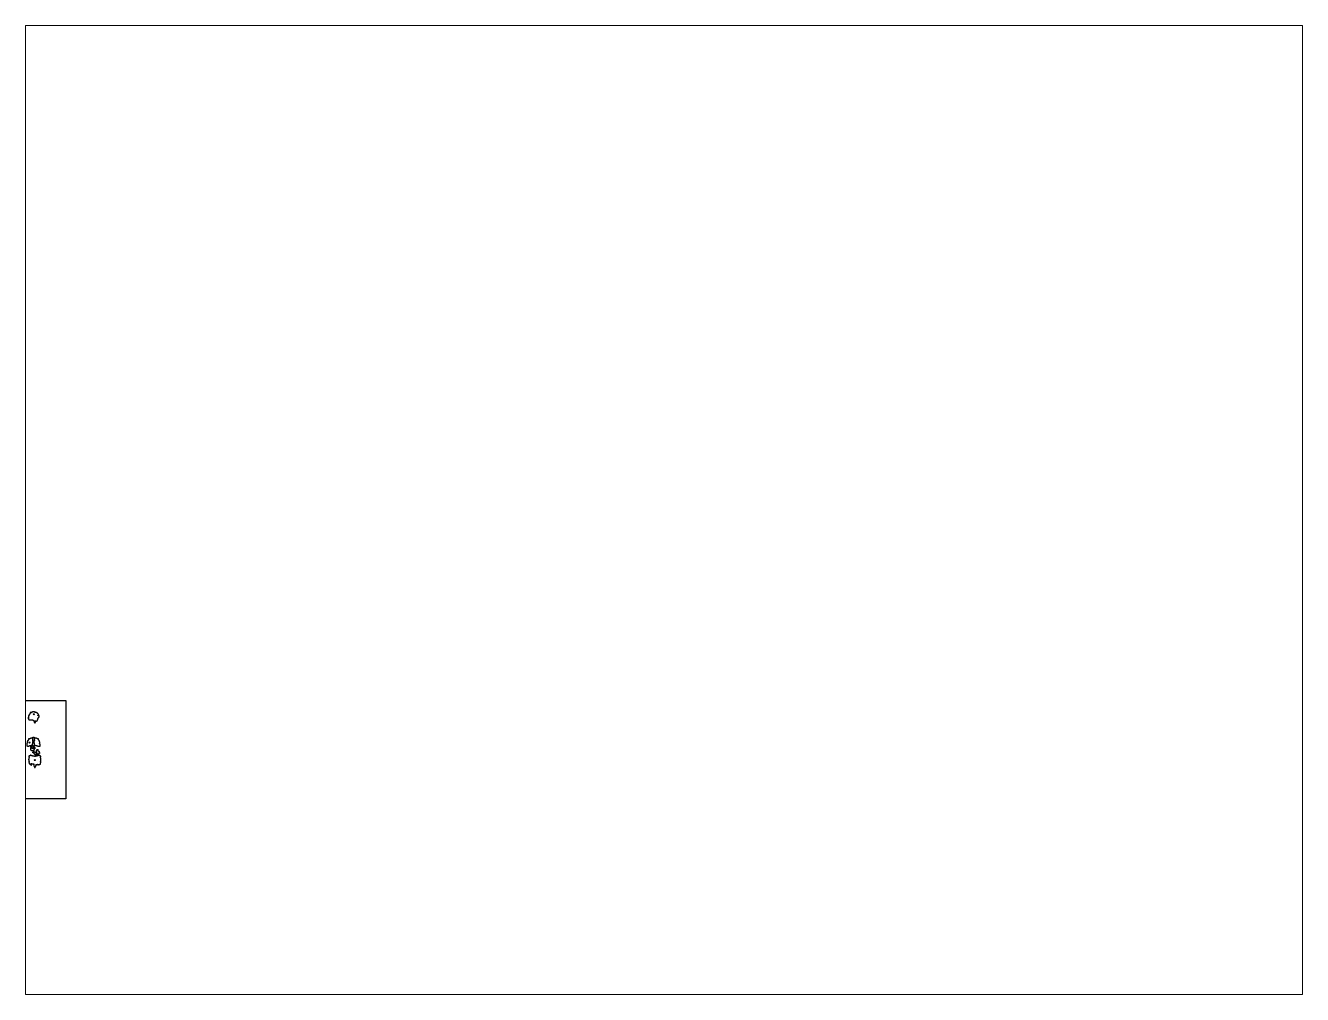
# Paper-space layout 'Layout1' of a CAD drawing. Header units: millimetres. Extents: x 26 to 231, y 20 to 176.
# The model-space entities are those that its viewports show. They can reach past a viewport. Long polylines and large blocks are cut down to what shows.
import ezdxf

# ---------------------------------------------------------------- set-up
doc = ezdxf.new("R2010")
doc.units = ezdxf.units.MM
doc.layers.add('DRAW', color=7, linetype='Continuous')
doc.layers.add('RANGO', color=6, linetype='Continuous')

msp = doc.modelspace()

# ---------------------------------------------------------------- linework, layer by layer
msp.add_lwpolyline([(35, 964), (605, 964), (605, 64), (35, 64)], close=True)
for points in [[(300, 587, 0), (300, 587, 0), (300, 587, 0), (300, 587, 0), (300, 587, 0), (300, 587, 0), (300, 587, 0), (300, 587, 0), (300, 587, 0), (300, 587, 0), (300, 587, 0), (300, 587, 0), (300, 587, 0), (300, 587, 0), (300, 587, 0), (300, 587, 0), (300, 587, 0), (300, 587, 0), (300, 587, 0), (300, 587, 0), (300, 587, 0), (300, 587, 0), (300, 587, 0), (300, 587, 0), (300, 587, 0), (300, 587, 0), (300, 587, 0), (300, 587, 0), (300, 587, 0), (300, 587, 0), (300, 587, 0), (300, 587, 0), (300, 587, 0), (300, 587, 0), (300, 587, 0), (300, 587, 0), (300, 587, 0), (300, 587, 0), (300, 587, 0), (300, 587, 0), (300, 587, 0), (300, 587, 0), (300, 587, 0), (300, 587, 0), (300, 587, 0), (301, 587, 0), (301, 587, 0), (301, 587, 0), (301, 587, 0), (301, 587, 0), (301, 587, 0), (301, 587, 0), (301, 587, 0), (301, 587, 0), (301, 587, 0), (301, 587, 0), (301, 587, 0), (301, 587, 0), (301, 587, 0), (301, 587, 0), (301, 587, 0), (301, 587, 0), (301, 587, 0), (301, 587, 0), (301, 587, 0), (301, 587, 0), (301, 587, 0), (301, 587, 0), (301, 587, 0), (301, 587, 0), (301, 587, 0), (301, 587, 0), (301, 587, 0), (301, 587, 0), (301, 587, 0), (301, 587, 0), (301, 587, 0), (301, 587, 0), (301, 587, 0), (301, 587, 0), (301, 587, 0), (301, 587, 0), (301, 587, 0), (301, 587, 0), (301, 587, 0), (301, 587, 0), (301, 587, 0), (301, 587, 0), (301, 587, 0), (301, 587, 0), (301, 587, 0), (301, 587, 0), (301, 587, 0), (301, 587, 0), (301, 587, 0), (301, 587, 0), (301, 587, 0), (301, 587, 0), (301, 587, 0), (301, 587, 0), (301, 587, 0), (301, 587, 0), (301, 587, 0), (301, 587, 0), (301, 587, 0), (301, 587, 0), (301, 587, 0), (301, 587, 0), (301, 587, 0), (301, 586, 0), (301, 586, 0), (301, 586, 0), (301, 586, 0), (301, 586, 0), (301, 586, 0), (301, 586, 0), (301, 586, 0), (301, 586, 0), (301, 586, 0), (301, 586, 0), (301, 586, 0), (301, 586, 0), (301, 586, 0), (301, 586, 0), (301, 586, 0), (301, 586, 0), (301, 586, 0), (301, 586, 0), (301, 586, 0), (301, 586, 0), (301, 586, 0), (301, 586, 0), (301, 586, 0), (301, 586, 0), (301, 586, 0), (301, 586, 0), (301, 586, 0), (301, 586, 0), (301, 586, 0), (301, 586, 0), (301, 586, 0), (301, 586, 0), (301, 586, 0), (301, 586, 0), (301, 586, 0), (301, 586, 0), (301, 586, 0), (301, 586, 0), (301, 586, 0), (301, 586, 0), (301, 586, 0), (301, 586, 0), (301, 586, 0), (301, 586, 0), (301, 586, 0), (301, 586, 0), (301, 586, 0), (301, 586, 0), (301, 586, 0), (301, 586, 0), (301, 586, 0), (301, 586, 0), (301, 586, 0), (301, 586, 0), (301, 586, 0), (301, 586, 0), (301, 586, 0), (301, 586, 0), (301, 586, 0), (301, 586, 0), (301, 586, 0), (301, 586, 0), (301, 586, 0), (301, 586, 0), (301, 586, 0), (301, 586, 0), (301, 586, 0), (301, 586, 0), (301, 586, 0), (301, 586, 0), (300, 586, 0), (300, 586, 0), (300, 586, 0), (300, 586, 0), (300, 586, 0), (300, 586, 0), (300, 586, 0), (300, 586, 0), (300, 586, 0), (300, 586, 0), (300, 586, 0), (300, 586, 0), (300, 586, 0), (300, 586, 0), (300, 586, 0), (300, 586, 0), (300, 586, 0), (300, 586, 0), (300, 586, 0), (300, 586, 0), (300, 586, 0), (300, 586, 0), (300, 586, 0), (300, 586, 0), (300, 586, 0), (300, 586, 0), (300, 586, 0), (300, 586, 0), (300, 586, 0), (300, 586, 0), (300, 586, 0), (300, 586, 0), (300, 585, 0), (300, 585, 0), (300, 585, 0), (300, 585, 0), (300, 585, 0), (300, 585, 0), (300, 585, 0), (300, 585, 0), (300, 585, 0), (300, 585, 0), (300, 585, 0), (300, 585, 0), (300, 585, 0), (300, 585, 0), (300, 585, 0), (300, 585, 0), (300, 585, 0), (300, 585, 0), (300, 585, 0), (300, 585, 0), (300, 585, 0), (300, 585, 0), (300, 585, 0), (300, 585, 0), (300, 585, 0), (300, 585, 0), (300, 585, 0), (300, 585, 0), (300, 585, 0), (300, 585, 0), (300, 585, 0), (300, 585, 0), (300, 585, 0), (300, 585, 0), (300, 585, 0), (300, 585, 0), (300, 585, 0), (300, 585, 0), (300, 585, 0), (300, 585, 0), (300, 585, 0), (300, 585, 0), (300, 585, 0), (300, 585, 0), (300, 585, 0), (300, 585, 0), (300, 585, 0), (300, 585, 0), (300, 585, 0), (300, 585, 0), (300, 585, 0), (300, 585, 0), (300, 585, 0), (300, 585, 0), (300, 585, 0), (300, 585, 0), (300, 585, 0), (300, 585, 0), (300, 585, 0), (300, 585, 0), (300, 585, 0), (300, 585, 0), (300, 585, 0), (300, 585, 0), (300, 585, 0), (300, 585, 0), (300, 585, 0), (300, 585, 0), (300, 585, 0), (300, 585, 0), (300, 585, 0), (300, 585, 0), (300, 585, 0), (300, 585, 0), (300, 585, 0), (300, 585, 0), (300, 585, 0), (300, 585, 0), (300, 585, 0), (300, 585, 0), (300, 585, 0), (300, 585, 0), (300, 585, 0), (300, 585, 0), (300, 585, 0), (300, 585, 0), (300, 585, 0), (300, 585, 0), (300, 585, 0), (300, 585, 0), (300, 585, 0), (300, 585, 0), (300, 585, 0), (300, 585, 0), (300, 585, 0), (300, 585, 0), (300, 585, 0), (300, 585, 0), (300, 585, 0), (300, 585, 0), (300, 585, 0), (300, 585, 0), (300, 585, 0), (300, 585, 0), (300, 585, 0), (300, 585, 0), (300, 585, 0), (300, 585, 0), (300, 585, 0), (300, 585, 0), (300, 585, 0), (300, 585, 0), (300, 585, 0), (300, 584, 0), (300, 584, 0), (300, 584, 0), (300, 584, 0), (300, 584, 0), (300, 584, 0), (300, 584, 0), (300, 584, 0), (300, 584, 0), (300, 584, 0), (300, 584, 0), (300, 584, 0), (300, 584, 0), (300, 584, 0), (300, 584, 0), (300, 584, 0), (300, 584, 0), (300, 584, 0), (300, 584, 0), (300, 584, 0), (300, 584, 0), (300, 584, 0), (300, 584, 0), (300, 584, 0), (300, 584, 0), (300, 584, 0), (300, 584, 0), (300, 584, 0), (300, 584, 0), (300, 584, 0), (300, 584, 0), (300, 584, 0), (300, 584, 0), (300, 584, 0), (300, 584, 0), (300, 584, 0), (300, 584, 0), (300, 584, 0), (300, 584, 0), (300, 584, 0), (300, 584, 0), (300, 584, 0), (300, 584, 0), (300, 584, 0), (300, 584, 0), (300, 584, 0), (300, 584, 0), (300, 584, 0), (300, 584, 0), (300, 584, 0), (300, 584, 0), (300, 584, 0), (300, 584, 0), (300, 584, 0), (300, 584, 0), (300, 584, 0), (300, 584, 0), (300, 584, 0), (300, 584, 0), (300, 584, 0), (300, 584, 0), (300, 584, 0), (300, 584, 0), (300, 584, 0), (300, 584, 0), (300, 584, 0), (300, 584, 0), (300, 584, 0), (300, 584, 0), (300, 584, 0), (300, 584, 0), (300, 584, 0), (300, 584, 0), (300, 584, 0), (300, 584, 0), (300, 584, 0), (300, 584, 0), (300, 584, 0), (300, 584, 0), (300, 584, 0), (300, 584, 0), (300, 584, 0), (300, 584, 0), (300, 584, 0), (300, 584, 0), (300, 584, 0), (300, 584, 0), (300, 584, 0), (300, 584, 0), (300, 584, 0), (300, 584, 0), (300, 584, 0), (300, 584, 0), (300, 584, 0), (300, 584, 0), (300, 584, 0), (300, 584, 0), (300, 584, 0), (300, 584, 0), (300, 584, 0), (300, 584, 0), (300, 584, 0), (300, 584, 0), (300, 584, 0), (300, 584, 0), (300, 584, 0), (300, 584, 0), (300, 584, 0), (300, 584, 0), (300, 584, 0), (300, 584, 0), (300, 584, 0), (300, 584, 0), (300, 584, 0), (300, 584, 0), (300, 584, 0), (300, 584, 0), (300, 584, 0), (300, 584, 0), (300, 584, 0), (300, 584, 0), (300, 584, 0), (300, 584, 0), (300, 584, 0), (300, 584, 0), (300, 584, 0), (300, 584, 0), (300, 584, 0), (300, 584, 0), (300, 584, 0), (300, 584, 0), (300, 584, 0), (300, 584, 0), (300, 584, 0), (300, 584, 0), (300, 584, 0), (300, 584, 0), (300, 584, 0), (300, 584, 0), (300, 584, 0), (300, 584, 0), (300, 584, 0), (300, 584, 0), (300, 584, 0), (300, 584, 0), (300, 584, 0), (300, 584, 0), (300, 584, 0), (300, 584, 0), (300, 584, 0), (300, 584, 0), (300, 584, 0), (300, 584, 0), (300, 584, 0), (300, 584, 0), (300, 584, 0), (300, 584, 0), (300, 584, 0), (300, 584, 0), (300, 583, 0), (300, 583, 0), (300, 583, 0), (300, 583, 0), (300, 583, 0), (300, 583, 0), (300, 583, 0), (300, 583, 0), (300, 583, 0), (300, 583, 0), (300, 583, 0), (300, 583, 0), (300, 583, 0), (300, 583, 0), (300, 583, 0), (300, 583, 0), (300, 583, 0), (300, 583, 0), (300, 583, 0), (300, 583, 0), (300, 583, 0), (300, 583, 0), (300, 583, 0), (300, 583, 0), (300, 583, 0), (300, 583, 0), (300, 583, 0), (300, 583, 0), (300, 583, 0), (300, 583, 0), (300, 583, 0), (300, 583, 0), (300, 583, 0), (300, 583, 0), (300, 583, 0), (300, 583, 0), (300, 583, 0), (300, 583, 0), (300, 583, 0), (300, 583, 0), (300, 583, 0), (300, 583, 0), (300, 583, 0), (300, 583, 0), (300, 583, 0), (300, 583, 0), (300, 583, 0), (300, 583, 0), (300, 583, 0), (300, 583, 0), (300, 583, 0), (300, 583, 0), (300, 583, 0), (300, 583, 0), (300, 583, 0), (300, 583, 0), (300, 583, 0), (300, 583, 0), (300, 583, 0), (300, 583, 0), (300, 583, 0), (300, 583, 0), (300, 583, 0), (300, 583, 0), (300, 583, 0), (300, 583, 0), (300, 583, 0), (300, 583, 0), (300, 583, 0), (300, 583, 0), (300, 583, 0), (300, 583, 0), (300, 583, 0), (300, 583, 0), (300, 583, 0), (300, 583, 0), (300, 583, 0), (300, 583, 0), (300, 583, 0), (300, 583, 0), (300, 583, 0), (300, 583, 0), (300, 583, 0), (300, 583, 0), (300, 583, 0), (300, 583, 0), (300, 583, 0), (300, 583, 0), (300, 583, 0), (300, 583, 0), (300, 583, 0), (300, 583, 0), (300, 583, 0), (300, 583, 0), (300, 583, 0), (300, 583, 0), (300, 583, 0), (300, 583, 0), (300, 583, 0), (300, 583, 0), (300, 583, 0), (300, 583, 0), (300, 583, 0), (300, 583, 0), (300, 583, 0), (300, 583, 0), (300, 583, 0), (300, 583, 0), (300, 583, 0), (300, 583, 0), (300, 583, 0), (300, 583, 0), (300, 583, 0), (300, 583, 0), (300, 583, 0), (300, 583, 0), (300, 583, 0), (300, 583, 0), (300, 583, 0), (300, 583, 0), (300, 583, 0), (300, 583, 0), (300, 583, 0), (300, 583, 0), (300, 583, 0), (300, 583, 0), (300, 583, 0), (300, 583, 0), (300, 583, 0), (300, 583, 0), (300, 583, 0), (300, 583, 0), (300, 583, 0), (300, 583, 0), (300, 583, 0), (300, 583, 0), (300, 583, 0), (300, 583, 0), (300, 583, 0), (300, 583, 0), (300, 583, 0), (300, 583, 0), (300, 582, 0), (300, 582, 0), (300, 582, 0), (300, 582, 0), (300, 582, 0), (300, 582, 0), (300, 582, 0), (300, 582, 0), (300, 582, 0), (300, 582, 0), (300, 582, 0), (300, 582, 0), (300, 582, 0), (300, 582, 0), (300, 582, 0), (300, 582, 0), (300, 582, 0), (300, 582, 0), (300, 582, 0), (300, 582, 0), (300, 582, 0), (300, 582, 0), (300, 582, 0), (300, 582, 0), (300, 582, 0), (300, 582, 0), (300, 582, 0), (300, 582, 0), (300, 582, 0), (300, 582, 0), (300, 582, 0), (300, 582, 0), (300, 582, 0), (300, 582, 0), (300, 582, 0), (300, 582, 0), (300, 582, 0), (300, 582, 0), (300, 582, 0), (300, 582, 0), (300, 582, 0), (300, 582, 0), (300, 582, 0), (300, 582, 0), (300, 582, 0), (300, 582, 0), (300, 582, 0), (300, 582, 0), (300, 582, 0), (300, 582, 0), (300, 582, 0), (300, 582, 0), (300, 582, 0), (300, 582, 0), (300, 582, 0), (300, 582, 0), (300, 582, 0), (300, 582, 0), (300, 582, 0), (300, 582, 0), (300, 582, 0), (300, 582, 0), (300, 581, 0), (300, 581, 0), (300, 581, 0), (300, 581, 0), (300, 581, 0), (300, 581, 0), (300, 581, 0), (300, 581, 0), (300, 581, 0), (300, 581, 0), (300, 581, 0), (300, 581, 0), (300, 581, 0), (300, 581, 0), (300, 581, 0), (300, 581, 0), (300, 581, 0), (300, 581, 0), (300, 581, 0), (300, 581, 0), (300, 581, 0), (300, 581, 0), (300, 581, 0), (300, 581, 0), (300, 581, 0), (300, 581, 0), (300, 581, 0), (300, 581, 0), (300, 581, 0), (300, 581, 0), (300, 581, 0), (300, 581, 0), (300, 581, 0), (300, 581, 0), (300, 581, 0), (300, 581, 0), (300, 581, 0), (300, 581, 0), (300, 581, 0), (300, 581, 0), (300, 581, 0), (300, 581, 0), (300, 581, 0), (300, 580, 0), (300, 580, 0), (300, 580, 0), (300, 580, 0), (300, 580, 0), (300, 580, 0), (300, 580, 0), (300, 580, 0), (300, 580, 0), (300, 580, 0), (300, 580, 0), (300, 580, 0), (300, 580, 0), (300, 580, 0), (300, 580, 0), (300, 580, 0), (300, 580, 0), (300, 580, 0), (300, 580, 0), (300, 580, 0), (300, 580, 0), (300, 580, 0), (300, 580, 0), (300, 580, 0), (300, 580, 0), (300, 580, 0), (300, 580, 0), (300, 580, 0), (300, 580, 0), (300, 580, 0), (300, 580, 0), (300, 580, 0), (300, 580, 0), (300, 580, 0), (300, 580, 0), (300, 580, 0), (300, 580, 0), (300, 579, 0), (300, 579, 0), (300, 579, 0), (300, 579, 0), (300, 579, 0), (300, 579, 0), (300, 579, 0), (300, 579, 0), (300, 579, 0), (300, 579, 0), (300, 579, 0), (300, 579, 0), (300, 579, 0), (300, 579, 0), (300, 579, 0), (300, 579, 0), (300, 579, 0), (300, 579, 0), (300, 579, 0), (300, 579, 0), (300, 579, 0), (300, 579, 0), (300, 579, 0), (300, 579, 0), (300, 579, 0), (300, 579, 0), (300, 579, 0), (300, 579, 0), (300, 579, 0), (300, 579, 0), (300, 579, 0), (300, 579, 0), (300, 579, 0), (300, 579, 0), (300, 579, 0), (300, 579, 0), (300, 578, 0), (300, 578, 0), (300, 578, 0), (300, 578, 0), (300, 578, 0), (300, 578, 0), (300, 578, 0), (300, 578, 0), (300, 578, 0), (300, 578, 0), (300, 578, 0), (300, 578, 0), (300, 578, 0), (300, 578, 0), (300, 578, 0), (300, 578, 0), (300, 578, 0), (300, 578, 0), (300, 578, 0), (300, 578, 0), (300, 578, 0), (300, 578, 0), (300, 578, 0), (300, 578, 0), (300, 578, 0), (300, 578, 0), (299, 578, 0), (299, 578, 0), (299, 578, 0), (299, 578, 0), (299, 578, 0), (299, 578, 0), (299, 578, 0), (299, 578, 0), (299, 578, 0), (299, 578, 0), (299, 578, 0), (299, 578, 0), (299, 577, 0), (299, 577, 0), (299, 577, 0), (299, 577, 0), (299, 577, 0), (299, 577, 0), (299, 577, 0), (299, 577, 0), (299, 577, 0), (299, 577, 0), (299, 577, 0), (299, 577, 0), (299, 577, 0), (299, 577, 0), (299, 577, 0), (299, 577, 0), (299, 577, 0), (299, 577, 0), (299, 577, 0), (299, 577, 0), (299, 577, 0), (299, 577, 0), (299, 577, 0), (299, 577, 0), (299, 577, 0), (299, 577, 0), (299, 577, 0), (299, 577, 0), (299, 577, 0), (299, 577, 0), (299, 577, 0), (299, 577, 0), (299, 577, 0), (299, 577, 0), (299, 577, 0), (299, 577, 0), (299, 577, 0), (299, 577, 0), (299, 577, 0), (299, 577, 0), (299, 576, 0), (299, 576, 0), (299, 576, 0), (299, 576, 0), (299, 576, 0), (299, 576, 0), (299, 576, 0), (299, 576, 0), (299, 576, 0), (299, 576, 0), (299, 576, 0), (299, 576, 0), (299, 576, 0), (299, 576, 0), (299, 576, 0), (299, 576, 0), (299, 576, 0), (299, 576, 0), (299, 576, 0), (299, 576, 0), (299, 576, 0), (299, 576, 0), (299, 576, 0), (299, 576, 0), (299, 576, 0), (299, 576, 0), (299, 576, 0), (299, 576, 0), (299, 576, 0), (299, 576, 0), (299, 576, 0), (299, 576, 0), (299, 576, 0), (299, 576, 0), (299, 576, 0), (299, 576, 0), (299, 576, 0), (299, 576, 0), (299, 576, 0), (299, 576, 0), (299, 576, 0), (299, 576, 0), (299, 576, 0), (299, 576, 0), (299, 575, 0), (299, 575, 0), (299, 575, 0), (299, 575, 0), (299, 575, 0), (299, 575, 0), (299, 575, 0), (299, 575, 0), (299, 575, 0), (299, 575, 0), (299, 575, 0), (299, 575, 0), (299, 575, 0), (299, 575, 0), (299, 575, 0), (299, 575, 0), (299, 575, 0), (299, 575, 0), (299, 575, 0), (299, 575, 0), (299, 575, 0), (299, 575, 0), (299, 575, 0), (299, 575, 0), (299, 575, 0), (299, 575, 0), (299, 575, 0), (299, 575, 0), (299, 575, 0), (299, 575, 0), (299, 575, 0), (299, 575, 0), (299, 575, 0), (299, 575, 0), (299, 575, 0), (299, 575, 0), (299, 575, 0), (299, 575, 0), (299, 575, 0), (299, 575, 0), (299, 575, 0), (299, 575, 0), (299, 575, 0), (299, 575, 0), (299, 575, 0), (299, 575, 0), (299, 575, 0), (299, 575, 0), (299, 575, 0), (299, 574, 0), (299, 574, 0), (299, 574, 0), (299, 574, 0), (299, 574, 0), (299, 574, 0), (299, 574, 0), (299, 574, 0), (299, 574, 0), (299, 574, 0), (299, 574, 0), (299, 574, 0), (299, 574, 0), (299, 574, 0), (299, 574, 0), (299, 574, 0), (299, 574, 0), (299, 574, 0), (299, 574, 0), (299, 574, 0), (299, 574, 0), (299, 574, 0), (299, 574, 0), (299, 574, 0), (299, 574, 0), (299, 574, 0), (299, 574, 0), (299, 574, 0), (299, 574, 0), (299, 574, 0), (299, 574, 0), (299, 574, 0), (299, 574, 0), (299, 574, 0), (299, 574, 0), (299, 574, 0), (299, 574, 0), (299, 574, 0), (299, 574, 0), (299, 574, 0), (299, 574, 0), (299, 574, 0), (299, 574, 0), (299, 574, 0), (299, 574, 0), (299, 574, 0), (299, 574, 0), (299, 574, 0), (299, 574, 0), (299, 574, 0), (299, 574, 0), (299, 574, 0), (299, 574, 0), (299, 573, 0), (299, 573, 0), (299, 573, 0), (299, 573, 0), (299, 573, 0), (299, 573, 0), (299, 573, 0), (299, 573, 0), (299, 573, 0), (299, 573, 0), (299, 573, 0), (299, 573, 0), (299, 573, 0), (299, 573, 0), (299, 573, 0), (299, 573, 0), (299, 573, 0), (299, 573, 0), (299, 573, 0), (299, 573, 0), (299, 573, 0), (299, 573, 0), (299, 573, 0), (299, 573, 0), (299, 573, 0), (299, 573, 0), (299, 573, 0), (299, 573, 0), (299, 573, 0), (299, 573, 0), (299, 573, 0), (299, 573, 0), (299, 573, 0), (299, 573, 0), (299, 573, 0), (299, 573, 0), (299, 573, 0), (299, 573, 0), (299, 573, 0), (299, 573, 0), (299, 573, 0), (299, 573, 0), (299, 573, 0), (299, 573, 0), (299, 573, 0), (299, 573, 0), (299, 573, 0), (299, 573, 0), (299, 572, 0), (299, 572, 0), (299, 572, 0), (299, 572, 0), (299, 572, 0), (299, 572, 0), (299, 572, 0), (299, 572, 0), (299, 572, 0), (299, 572, 0), (299, 572, 0), (299, 572, 0), (299, 572, 0), (299, 572, 0), (299, 572, 0), (299, 572, 0), (299, 572, 0), (299, 572, 0), (299, 572, 0), (299, 572, 0), (299, 572, 0), (299, 572, 0), (299, 572, 0), (299, 572, 0), (299, 572, 0), (299, 572, 0), (299, 572, 0), (299, 572, 0), (299, 572, 0), (299, 572, 0), (299, 572, 0), (299, 572, 0), (299, 572, 0), (299, 572, 0), (299, 572, 0), (299, 572, 0), (299, 572, 0), (299, 572, 0), (299, 572, 0), (299, 572, 0), (299, 571, 0), (299, 571, 0), (299, 571, 0), (299, 571, 0), (299, 571, 0), (299, 571, 0), (299, 571, 0), (299, 571, 0), (299, 571, 0), (299, 571, 0), (299, 571, 0), (299, 571, 0), (299, 571, 0), (299, 571, 0), (299, 571, 0), (299, 571, 0), (299, 571, 0), (299, 571, 0), (299, 571, 0), (299, 571, 0), (299, 571, 0), (299, 571, 0), (299, 571, 0), (299, 571, 0), (299, 571, 0), (299, 571, 0), (299, 571, 0), (299, 571, 0), (299, 571, 0), (299, 571, 0), (299, 571, 0), (299, 571, 0), (299, 571, 0), (299, 570, 0), (299, 570, 0), (299, 570, 0), (299, 570, 0), (299, 570, 0), (299, 570, 0), (299, 570, 0), (299, 570, 0), (299, 570, 0), (299, 570, 0), (299, 570, 0), (299, 570, 0), (299, 570, 0), (299, 570, 0), (299, 570, 0), (299, 570, 0), (299, 570, 0), (299, 570, 0), (299, 570, 0), (299, 570, 0), (299, 570, 0), (299, 570, 0), (299, 570, 0), (299, 570, 0), (299, 570, 0), (299, 570, 0), (299, 570, 0), (299, 570, 0), (299, 570, 0), (299, 569, 0), (299, 569, 0), (299, 569, 0), (299, 569, 0), (299, 569, 0), (299, 569, 0), (299, 569, 0), (299, 569, 0), (299, 569, 0), (299, 569, 0), (299, 569, 0), (299, 569, 0), (299, 569, 0), (299, 569, 0), (299, 569, 0), (299, 569, 0), (299, 569, 0), (299, 569, 0), (299, 569, 0), (299, 569, 0), (299, 569, 0), (299, 569, 0), (299, 569, 0), (299, 569, 0), (299, 569, 0), (298, 569, 0), (298, 569, 0), (298, 568, 0), (298, 568, 0), (298, 568, 0), (298, 568, 0), (298, 568, 0), (298, 568, 0), (298, 568, 0), (298, 568, 0), (298, 568, 0), (298, 568, 0), (298, 568, 0), (298, 568, 0), (298, 568, 0), (298, 568, 0), (298, 568, 0), (298, 568, 0), (298, 568, 0), (298, 568, 0), (298, 568, 0), (298, 568, 0), (298, 568, 0), (298, 568, 0), (298, 568, 0), (298, 568, 0), (298, 568, 0), (298, 568, 0), (298, 568, 0), (298, 567, 0), (298, 567, 0), (298, 567, 0), (298, 567, 0), (298, 567, 0), (298, 567, 0), (298, 567, 0), (298, 567, 0), (298, 567, 0), (298, 567, 0), (298, 567, 0), (298, 567, 0), (298, 567, 0), (298, 567, 0), (298, 567, 0), (298, 567, 0), (298, 567, 0), (298, 567, 0), (298, 567, 0), (298, 567, 0), (298, 567, 0), (298, 567, 0), (298, 567, 0), (298, 567, 0), (298, 567, 0), (298, 567, 0), (298, 566, 0), (298, 566, 0), (298, 566, 0), (298, 566, 0), (298, 566, 0), (298, 566, 0), (298, 566, 0), (298, 566, 0), (298, 566, 0), (298, 566, 0), (298, 566, 0), (298, 566, 0), (298, 566, 0), (298, 566, 0), (298, 566, 0), (298, 566, 0), (298, 566, 0), (298, 566, 0), (298, 566, 0), (298, 566, 0), (298, 566, 0), (298, 566, 0), (298, 566, 0), (298, 566, 0), (298, 566, 0), (298, 566, 0), (298, 566, 0), (298, 566, 0), (298, 565, 0), (298, 565, 0), (298, 565, 0), (298, 565, 0), (298, 565, 0), (298, 565, 0), (298, 565, 0), (298, 565, 0), (298, 565, 0), (298, 565, 0), (298, 565, 0), (298, 565, 0), (298, 565, 0), (298, 565, 0), (298, 565, 0), (298, 565, 0), (298, 565, 0), (298, 565, 0), (298, 565, 0), (298, 565, 0), (298, 565, 0), (298, 565, 0), (298, 565, 0), (298, 565, 0), (298, 565, 0), (298, 565, 0), (298, 565, 0), (298, 565, 0), (298, 565, 0), (298, 564, 0), (298, 564, 0), (298, 564, 0), (298, 564, 0), (298, 564, 0), (298, 564, 0), (298, 564, 0), (298, 564, 0), (298, 564, 0), (298, 564, 0), (298, 564, 0), (298, 564, 0), (298, 564, 0), (298, 564, 0), (298, 564, 0), (298, 564, 0), (298, 564, 0), (298, 564, 0), (298, 564, 0), (298, 564, 0), (298, 564, 0), (298, 564, 0), (298, 564, 0), (298, 564, 0), (298, 564, 0), (298, 564, 0), (298, 564, 0), (298, 564, 0), (298, 564, 0), (298, 564, 0), (298, 564, 0), (298, 563, 0), (298, 563, 0), (298, 563, 0), (298, 563, 0), (298, 563, 0), (298, 563, 0), (298, 563, 0), (298, 563, 0), (298, 563, 0), (298, 563, 0), (298, 563, 0), (298, 563, 0), (298, 563, 0), (298, 563, 0), (298, 563, 0), (298, 563, 0), (298, 563, 0), (298, 563, 0), (298, 563, 0), (298, 563, 0), (298, 563, 0), (298, 563, 0), (298, 563, 0), (298, 563, 0), (298, 563, 0), (298, 563, 0), (298, 563, 0), (298, 563, 0), (298, 563, 0), (298, 563, 0), (298, 563, 0), (298, 563, 0), (298, 562, 0), (298, 562, 0), (298, 562, 0), (298, 562, 0), (298, 562, 0), (298, 562, 0), (298, 562, 0), (298, 562, 0), (298, 562, 0), (298, 562, 0), (298, 562, 0), (298, 562, 0), (298, 562, 0), (298, 562, 0), (298, 562, 0), (298, 562, 0), (298, 562, 0), (298, 562, 0), (298, 562, 0), (298, 562, 0), (298, 562, 0), (298, 562, 0), (298, 562, 0), (298, 562, 0), (298, 562, 0), (298, 562, 0), (298, 562, 0), (298, 562, 0), (298, 562, 0), (298, 562, 0), (298, 562, 0), (298, 562, 0), (298, 562, 0), (298, 562, 0), (298, 562, 0), (298, 561, 0), (298, 561, 0), (298, 561, 0), (298, 561, 0), (298, 561, 0), (298, 561, 0), (298, 561, 0), (298, 561, 0), (298, 561, 0), (298, 561, 0), (298, 561, 0), (298, 561, 0), (298, 561, 0), (298, 561, 0), (298, 561, 0), (298, 561, 0), (298, 561, 0), (298, 561, 0), (298, 561, 0), (298, 561, 0), (298, 561, 0), (298, 561, 0), (298, 561, 0), (298, 561, 0), (298, 561, 0), (298, 561, 0), (298, 561, 0), (298, 561, 0), (298, 561, 0), (298, 561, 0), (298, 561, 0), (298, 561, 0), (298, 561, 0), (298, 561, 0), (298, 561, 0), (298, 561, 0), (298, 561, 0), (298, 561, 0), (298, 560, 0), (298, 560, 0), (298, 560, 0), (298, 560, 0), (298, 560, 0), (298, 560, 0), (297, 560, 0), (297, 560, 0), (297, 560, 0), (297, 560, 0), (297, 560, 0), (297, 560, 0), (297, 560, 0), (297, 560, 0), (297, 560, 0), (297, 560, 0), (297, 560, 0), (297, 560, 0), (297, 560, 0), (297, 560, 0), (297, 560, 0), (297, 560, 0), (297, 560, 0), (297, 560, 0), (297, 560, 0), (297, 560, 0), (297, 560, 0), (297, 560, 0), (297, 560, 0), (297, 560, 0), (297, 560, 0), (297, 560, 0), (297, 560, 0), (297, 560, 0), (297, 560, 0), (297, 560, 0), (297, 560, 0), (297, 560, 0), (297, 560, 0), (297, 560, 0), (297, 559, 0), (297, 559, 0), (297, 559, 0), (297, 559, 0), (297, 559, 0), (297, 559, 0), (297, 559, 0), (297, 559, 0), (297, 559, 0), (297, 559, 0), (297, 559, 0), (297, 559, 0), (297, 559, 0), (297, 559, 0), (297, 559, 0), (297, 559, 0), (297, 559, 0), (297, 559, 0), (297, 559, 0), (297, 559, 0), (297, 559, 0), (297, 559, 0), (297, 559, 0), (297, 559, 0), (297, 559, 0), (297, 559, 0), (297, 559, 0), (297, 559, 0), (297, 559, 0), (297, 559, 0), (297, 559, 0), (297, 559, 0), (297, 559, 0), (297, 559, 0), (297, 559, 0), (297, 559, 0), (297, 559, 0), (297, 559, 0), (297, 559, 0), (297, 559, 0), (297, 559, 0), (297, 559, 0), (297, 559, 0), (297, 558, 0), (297, 558, 0), (297, 558, 0), (297, 558, 0), (297, 558, 0), (297, 558, 0), (297, 558, 0), (297, 558, 0), (297, 558, 0), (297, 558, 0), (297, 558, 0), (297, 558, 0), (297, 558, 0), (297, 558, 0), (297, 558, 0), (297, 558, 0), (297, 558, 0), (297, 558, 0), (297, 558, 0), (297, 558, 0), (297, 558, 0), (297, 558, 0), (297, 558, 0), (297, 558, 0), (297, 558, 0), (297, 558, 0), (297, 558, 0), (297, 558, 0), (297, 558, 0), (297, 558, 0), (297, 558, 0), (296, 558, 0), (296, 558, 0), (296, 558, 0), (296, 558, 0), (296, 558, 0), (296, 558, 0), (296, 558, 0), (296, 558, 0), (296, 558, 0), (296, 558, 0), (296, 558, 0), (296, 558, 0), (296, 558, 0), (296, 558, 0), (296, 558, 0), (296, 557, 0), (296, 557, 0), (296, 557, 0), (296, 557, 0), (296, 557, 0), (296, 557, 0), (296, 557, 0), (296, 557, 0), (296, 557, 0), (296, 557, 0), (296, 557, 0), (296, 557, 0), (296, 557, 0), (296, 557, 0), (296, 557, 0), (296, 557, 0), (296, 557, 0), (296, 557, 0), (296, 557, 0), (296, 557, 0), (296, 557, 0), (296, 557, 0), (296, 557, 0), (296, 557, 0), (296, 557, 0), (296, 557, 0), (296, 557, 0), (296, 557, 0), (296, 557, 0), (296, 557, 0), (296, 557, 0), (296, 557, 0), (296, 557, 0), (296, 557, 0), (296, 557, 0), (296, 557, 0), (296, 557, 0), (296, 557, 0), (296, 557, 0), (296, 557, 0), (296, 557, 0), (296, 557, 0), (296, 557, 0), (296, 557, 0), (296, 557, 0), (296, 557, 0), (296, 557, 0), (296, 557, 0), (296, 557, 0), (296, 556, 0), (296, 556, 0), (296, 556, 0), (296, 556, 0), (296, 556, 0), (296, 556, 0), (296, 556, 0), (296, 556, 0), (296, 556, 0), (296, 556, 0), (296, 556, 0), (296, 556, 0), (296, 556, 0), (296, 556, 0), (296, 556, 0), (296, 556, 0), (296, 556, 0), (296, 556, 0), (296, 556, 0), (296, 556, 0), (295, 556, 0), (295, 556, 0), (295, 556, 0), (295, 556, 0), (295, 556, 0), (295, 556, 0), (295, 556, 0), (295, 556, 0), (295, 556, 0), (295, 556, 0), (295, 556, 0), (295, 556, 0), (295, 556, 0), (295, 556, 0), (295, 556, 0), (295, 556, 0), (295, 556, 0), (295, 556, 0), (295, 556, 0), (295, 556, 0), (295, 556, 0), (295, 556, 0), (295, 556, 0), (295, 556, 0), (295, 556, 0), (295, 556, 0), (295, 556, 0), (295, 556, 0), (295, 556, 0), (295, 556, 0), (295, 556, 0), (295, 556, 0), (295, 555, 0), (295, 555, 0), (295, 555, 0), (295, 555, 0), (295, 555, 0), (295, 555, 0), (295, 555, 0), (295, 555, 0), (295, 555, 0), (295, 555, 0), (295, 555, 0), (295, 555, 0), (295, 555, 0), (295, 555, 0), (295, 555, 0), (295, 555, 0), (295, 555, 0), (295, 555, 0), (295, 555, 0), (295, 555, 0), (295, 555, 0), (295, 555, 0), (295, 555, 0), (295, 555, 0), (295, 555, 0), (295, 555, 0), (295, 555, 0), (295, 555, 0), (295, 555, 0), (295, 555, 0), (295, 555, 0), (295, 555, 0), (295, 555, 0), (295, 555, 0), (294, 555, 0), (294, 555, 0), (294, 555, 0), (294, 555, 0), (294, 555, 0), (294, 555, 0), (294, 555, 0), (294, 555, 0), (294, 555, 0), (294, 555, 0), (294, 555, 0), (294, 555, 0), (294, 555, 0), (294, 555, 0), (294, 555, 0), (294, 555, 0), (294, 555, 0), (294, 555, 0), (294, 554, 0), (294, 554, 0), (294, 554, 0), (294, 554, 0), (294, 554, 0), (294, 554, 0), (294, 554, 0), (294, 554, 0), (294, 554, 0), (294, 554, 0), (294, 554, 0), (294, 554, 0), (294, 554, 0), (294, 554, 0), (294, 554, 0), (294, 554, 0), (294, 554, 0), (294, 554, 0), (294, 554, 0), (294, 554, 0), (294, 554, 0), (294, 554, 0), (294, 554, 0), (294, 554, 0), (294, 554, 0), (294, 554, 0), (294, 554, 0), (294, 554, 0), (294, 554, 0), (294, 554, 0), (294, 554, 0), (294, 554, 0), (294, 554, 0), (294, 554, 0), (294, 554, 0), (293, 554, 0), (293, 554, 0), (293, 554, 0), (293, 554, 0), (293, 554, 0), (293, 554, 0), (293, 554, 0), (293, 554, 0), (293, 554, 0), (293, 554, 0), (293, 554, 0), (293, 554, 0), (293, 554, 0), (293, 554, 0), (293, 554, 0), (293, 554, 0), (293, 554, 0), (293, 554, 0), (293, 553, 0), (293, 553, 0), (293, 553, 0), (293, 553, 0), (293, 553, 0), (293, 553, 0), (293, 553, 0), (293, 553, 0), (293, 553, 0), (293, 553, 0), (293, 553, 0), (293, 553, 0), (293, 553, 0), (293, 553, 0), (293, 553, 0), (293, 553, 0), (293, 553, 0), (293, 553, 0), (293, 553, 0), (293, 553, 0), (293, 553, 0), (293, 553, 0), (293, 553, 0), (293, 553, 0), (293, 553, 0), (293, 553, 0), (293, 553, 0), (292, 553, 0), (292, 553, 0), (292, 553, 0), (292, 553, 0), (292, 553, 0), (292, 553, 0), (292, 553, 0), (292, 553, 0), (292, 553, 0), (292, 553, 0), (292, 553, 0), (292, 553, 0), (292, 553, 0), (292, 553, 0), (292, 553, 0), (292, 553, 0), (292, 553, 0), (292, 553, 0), (292, 553, 0), (292, 553, 0), (292, 553, 0), (292, 553, 0), (292, 553, 0), (292, 553, 0), (292, 553, 0), (292, 553, 0), (292, 553, 0), (292, 552, 0), (292, 552, 0), (292, 552, 0), (292, 552, 0), (292, 552, 0), (292, 552, 0), (292, 552, 0), (292, 552, 0), (292, 552, 0), (292, 552, 0), (292, 552, 0), (292, 552, 0), (292, 552, 0), (292, 552, 0), (292, 552, 0), (291, 552, 0), (291, 552, 0), (291, 552, 0), (291, 552, 0), (291, 552, 0), (291, 552, 0), (291, 552, 0), (291, 552, 0), (291, 552, 0), (291, 552, 0), (291, 552, 0), (291, 552, 0), (291, 552, 0), (291, 552, 0), (291, 552, 0), (291, 552, 0), (291, 552, 0), (291, 552, 0), (291, 552, 0), (291, 552, 0), (291, 552, 0), (291, 552, 0), (291, 552, 0), (291, 552, 0), (291, 552, 0), (291, 552, 0), (291, 552, 0), (291, 552, 0), (291, 552, 0), (291, 552, 0), (291, 552, 0), (291, 552, 0), (291, 552, 0), (291, 552, 0), (291, 552, 0), (291, 552, 0), (291, 552, 0), (291, 552, 0), (291, 552, 0), (290, 552, 0), (290, 552, 0), (290, 552, 0), (290, 552, 0), (290, 552, 0), (290, 552, 0), (290, 551, 0), (290, 551, 0), (290, 551, 0), (290, 551, 0), (290, 551, 0), (290, 551, 0), (290, 551, 0), (290, 551, 0), (290, 551, 0), (290, 551, 0), (290, 551, 0), (290, 551, 0), (290, 551, 0), (290, 551, 0), (290, 551, 0), (290, 551, 0), (290, 551, 0), (290, 551, 0), (290, 551, 0), (290, 551, 0), (290, 551, 0), (290, 551, 0), (290, 551, 0), (290, 551, 0), (290, 551, 0), (290, 551, 0), (290, 551, 0), (290, 551, 0), (290, 551, 0), (290, 551, 0), (290, 551, 0), (290, 551, 0), (290, 551, 0), (289, 551, 0), (289, 551, 0), (289, 551, 0), (289, 551, 0), (289, 551, 0), (289, 551, 0), (289, 551, 0), (289, 551, 0), (289, 551, 0), (289, 551, 0), (289, 551, 0), (289, 551, 0), (289, 551, 0), (289, 551, 0), (289, 551, 0), (289, 551, 0), (289, 551, 0), (289, 551, 0), (289, 551, 0), (289, 551, 0), (289, 551, 0), (289, 551, 0), (289, 551, 0), (289, 551, 0), (289, 551, 0), (289, 551, 0), (289, 551, 0), (289, 551, 0), (289, 551, 0), (289, 551, 0), (289, 551, 0), (289, 551, 0), (289, 551, 0), (289, 551, 0), (289, 551, 0), (289, 551, 0), (288, 551, 0), (288, 550, 0), (288, 550, 0), (288, 550, 0), (288, 550, 0), (288, 550, 0), (288, 550, 0), (288, 550, 0), (288, 550, 0), (288, 550, 0), (288, 550, 0), (288, 550, 0), (288, 550, 0), (288, 550, 0), (288, 550, 0), (288, 550, 0), (288, 550, 0), (288, 550, 0), (288, 550, 0), (288, 550, 0), (288, 550, 0), (288, 550, 0), (288, 550, 0), (288, 550, 0), (288, 550, 0), (288, 550, 0), (288, 550, 0), (288, 550, 0), (288, 550, 0), (288, 550, 0), (288, 550, 0), (288, 550, 0), (288, 550, 0), (288, 550, 0), (287, 550, 0), (287, 550, 0), (287, 550, 0), (287, 550, 0), (287, 550, 0), (287, 550, 0), (287, 550, 0), (287, 550, 0), (287, 550, 0), (287, 550, 0), (287, 550, 0), (287, 550, 0), (287, 550, 0), (287, 550, 0), (287, 550, 0), (287, 550, 0), (287, 550, 0), (287, 550, 0), (287, 550, 0), (287, 550, 0), (287, 550, 0), (287, 550, 0), (287, 550, 0), (287, 550, 0), (287, 550, 0), (287, 550, 0), (287, 550, 0), (287, 550, 0), (287, 550, 0), (287, 550, 0), (286, 550, 0), (286, 550, 0), (286, 550, 0), (286, 550, 0), (286, 550, 0), (286, 550, 0), (286, 550, 0), (286, 550, 0), (286, 550, 0), (286, 550, 0), (286, 550, 0), (286, 550, 0), (286, 550, 0), (286, 550, 0), (286, 550, 0), (286, 550, 0), (286, 550, 0), (286, 550, 0), (286, 549, 0), (286, 549, 0), (286, 549, 0), (286, 549, 0), (286, 549, 0), (286, 549, 0), (286, 549, 0), (286, 549, 0), (286, 549, 0), (286, 549, 0), (286, 549, 0), (285, 549, 0), (285, 549, 0), (285, 549, 0), (285, 549, 0), (285, 549, 0), (285, 549, 0), (285, 549, 0), (285, 549, 0), (285, 549, 0), (285, 549, 0), (285, 549, 0), (285, 549, 0), (285, 549, 0), (285, 549, 0), (285, 549, 0), (285, 549, 0), (285, 549, 0), (285, 549, 0), (285, 549, 0), (285, 549, 0), (285, 549, 0), (285, 549, 0), (285, 549, 0), (285, 549, 0), (285, 549, 0), (285, 549, 0), (285, 549, 0), (284, 549, 0), (284, 549, 0), (284, 549, 0), (284, 549, 0), (284, 549, 0), (284, 549, 0), (284, 549, 0), (284, 549, 0), (284, 549, 0), (284, 549, 0), (284, 549, 0), (284, 549, 0), (284, 549, 0), (284, 549, 0), (284, 549, 0), (284, 549, 0), (284, 549, 0), (284, 549, 0), (284, 549, 0), (284, 549, 0), (284, 549, 0), (284, 549, 0), (284, 549, 0), (284, 549, 0), (284, 549, 0), (284, 549, 0), (284, 549, 0), (284, 549, 0), (283, 549, 0), (283, 549, 0), (283, 549, 0), (283, 549, 0), (283, 549, 0), (283, 549, 0), (283, 549, 0), (283, 549, 0), (283, 549, 0), (283, 549, 0), (283, 549, 0), (283, 549, 0), (283, 549, 0), (283, 549, 0), (283, 549, 0), (283, 549, 0), (283, 549, 0), (283, 549, 0), (283, 549, 0), (283, 549, 0), (283, 549, 0), (283, 549, 0), (283, 549, 0), (283, 549, 0), (283, 549, 0), (283, 549, 0), (283, 549, 0), (283, 549, 0), (282, 549, 0), (282, 549, 0), (282, 549, 0), (282, 549, 0), (282, 548, 0), (282, 548, 0), (282, 548, 0), (282, 548, 0), (282, 548, 0), (282, 548, 0), (282, 548, 0), (282, 548, 0), (282, 548, 0), (282, 548, 0), (282, 548, 0), (282, 548, 0), (282, 548, 0), (282, 548, 0), (282, 548, 0), (282, 548, 0), (282, 548, 0), (282, 548, 0), (282, 548, 0), (282, 548, 0), (282, 548, 0), (282, 548, 0), (282, 548, 0), (282, 548, 0), (282, 548, 0), (282, 548, 0), (282, 548, 0), (282, 548, 0), (281, 548, 0), (281, 548, 0), (281, 548, 0), (281, 548, 0), (281, 548, 0), (281, 548, 0), (281, 548, 0), (281, 548, 0), (281, 548, 0), (281, 548, 0), (281, 548, 0), (281, 548, 0), (281, 548, 0), (281, 548, 0), (281, 548, 0), (281, 548, 0), (281, 548, 0), (281, 548, 0), (281, 548, 0), (281, 548, 0), (281, 548, 0), (281, 548, 0), (281, 548, 0), (281, 548, 0), (281, 548, 0), (281, 548, 0), (281, 548, 0), (281, 548, 0), (281, 548, 0), (281, 548, 0), (281, 548, 0), (281, 548, 0), (281, 548, 0), (281, 548, 0), (281, 548, 0), (281, 548, 0), (281, 548, 0), (281, 548, 0), (281, 548, 0), (281, 548, 0), (281, 548, 0), (280, 548, 0), (280, 548, 0), (280, 548, 0), (280, 548, 0), (280, 548, 0), (280, 548, 0), (280, 548, 0), (280, 548, 0), (280, 548, 0), (280, 548, 0), (280, 548, 0), (280, 548, 0), (280, 548, 0), (280, 548, 0), (280, 548, 0), (280, 548, 0), (280, 548, 0), (280, 548, 0), (280, 548, 0), (280, 548, 0), (280, 548, 0), (280, 548, 0), (280, 548, 0), (280, 548, 0), (280, 548, 0), (280, 548, 0), (280, 548, 0), (280, 548, 0), (280, 548, 0), (280, 548, 0), (280, 548, 0), (280, 548, 0), (280, 548, 0), (280, 548, 0), (280, 548, 0), (280, 548, 0), (280, 548, 0), (280, 548, 0), (280, 548, 0), (280, 548, 0), (280, 548, 0), (280, 548, 0), (280, 548, 0), (280, 548, 0), (280, 548, 0), (280, 548, 0), (280, 548, 0), (280, 548, 0), (280, 548, 0), (280, 548, 0), (280, 548, 0), (280, 548, 0), (280, 548, 0), (280, 548, 0), (280, 548, 0), (280, 548, 0), (280, 548, 0), (279, 548, 0), (279, 548, 0), (279, 548, 0), (279, 548, 0), (279, 548, 0), (279, 548, 0), (279, 548, 0), (279, 548, 0), (279, 548, 0), (279, 548, 0), (279, 548, 0), (279, 548, 0), (279, 548, 0), (279, 548, 0), (279, 548, 0), (279, 548, 0), (279, 548, 0), (279, 548, 0), (279, 548, 0), (279, 548, 0), (279, 548, 0), (279, 548, 0), (279, 548, 0), (279, 548, 0), (279, 548, 0), (279, 548, 0), (279, 548, 0), (279, 548, 0), (279, 548, 0), (279, 548, 0), (279, 548, 0), (279, 548, 0), (279, 548, 0), (279, 548, 0), (279, 548, 0), (279, 548, 0), (279, 548, 0), (279, 548, 0), (279, 548, 0), (279, 548, 0), (279, 548, 0), (279, 548, 0), (279, 548, 0), (279, 548, 0), (279, 548, 0), (279, 548, 0), (279, 548, 0), (279, 548, 0), (279, 548, 0), (279, 548, 0), (279, 548, 0), (279, 548, 0), (279, 548, 0), (279, 548, 0), (279, 548, 0), (279, 548, 0), (279, 548, 0), (279, 548, 0), (279, 548, 0), (279, 548, 0), (279, 548, 0), (279, 548, 0), (279, 548, 0), (279, 548, 0), (279, 548, 0), (279, 548, 0), (279, 548, 0), (279, 548, 0), (279, 548, 0), (279, 548, 0), (279, 548, 0), (279, 548, 0), (279, 548, 0), (279, 548, 0), (278, 548, 0), (278, 548, 0), (278, 548, 0), (278, 548, 0), (278, 548, 0), (278, 548, 0), (278, 548, 0), (278, 548, 0), (278, 548, 0), (278, 548, 0), (278, 548, 0), (278, 548, 0), (278, 548, 0), (278, 548, 0), (278, 548, 0), (278, 548, 0), (278, 548, 0), (278, 548, 0), (278, 548, 0), (278, 548, 0), (278, 548, 0), (278, 548, 0), (278, 548, 0), (278, 548, 0), (278, 548, 0), (278, 548, 0), (278, 548, 0), (278, 548, 0), (278, 548, 0), (278, 548, 0), (278, 548, 0), (278, 548, 0), (278, 548, 0), (278, 548, 0), (278, 548, 0), (278, 548, 0), (278, 548, 0), (278, 548, 0), (278, 548, 0), (278, 548, 0), (278, 548, 0), (278, 548, 0), (278, 548, 0), (278, 548, 0), (278, 548, 0), (278, 548, 0), (278, 548, 0), (278, 548, 0), (278, 548, 0), (278, 548, 0), (278, 548, 0), (278, 548, 0), (278, 548, 0), (278, 548, 0), (278, 548, 0), (278, 548, 0), (278, 548, 0), (278, 548, 0), (278, 548, 0), (278, 548, 0), (278, 548, 0), (278, 548, 0), (278, 548, 0), (278, 548, 0), (277, 548, 0), (277, 548, 0), (277, 548, 0), (277, 548, 0), (277, 548, 0), (277, 548, 0), (277, 548, 0), (277, 548, 0), (277, 548, 0), (277, 548, 0), (277, 548, 0), (277, 548, 0), (277, 548, 0), (277, 548, 0), (277, 548, 0), (277, 548, 0), (277, 548, 0), (277, 548, 0), (277, 548, 0), (277, 548, 0), (277, 548, 0), (277, 548, 0), (277, 548, 0), (277, 548, 0), (277, 548, 0), (277, 548, 0), (277, 548, 0), (277, 548, 0), (277, 548, 0), (277, 548, 0), (277, 548, 0), (277, 548, 0), (277, 548, 0), (277, 548, 0), (277, 548, 0), (277, 548, 0), (277, 548, 0), (277, 548, 0), (277, 548, 0), (277, 548, 0), (277, 548, 0), (277, 548, 0), (277, 548, 0), (277, 548, 0), (277, 548, 0), (277, 548, 0), (277, 548, 0), (277, 548, 0), (277, 548, 0), (277, 548, 0), (277, 548, 0), (277, 548, 0), (277, 548, 0), (277, 548, 0), (277, 548, 0), (277, 548, 0), (277, 548, 0), (277, 548, 0), (277, 548, 0), (277, 548, 0), (277, 548, 0), (277, 548, 0), (277, 548, 0), (277, 548, 0), (276, 548, 0), (276, 548, 0), (276, 548, 0), (276, 548, 0), (276, 548, 0), (276, 548, 0), (276, 548, 0), (276, 548, 0), (276, 548, 0), (276, 548, 0), (276, 548, 0), (276, 548, 0), (276, 548, 0), (276, 548, 0), (276, 548, 0), (276, 548, 0), (276, 548, 0), (276, 548, 0), (276, 548, 0), (276, 548, 0), (276, 548, 0), (276, 548, 0), (276, 548, 0), (276, 548, 0), (276, 548, 0), (276, 548, 0), (276, 548, 0), (276, 548, 0), (276, 548, 0), (276, 548, 0), (276, 548, 0), (276, 548, 0), (276, 548, 0), (276, 548, 0), (276, 548, 0), (276, 548, 0), (276, 548, 0), (276, 548, 0), (276, 548, 0), (276, 548, 0), (276, 548, 0), (276, 548, 0), (276, 548, 0), (276, 548, 0), (276, 548, 0), (276, 548, 0), (276, 548, 0), (276, 548, 0), (276, 548, 0), (276, 548, 0), (276, 548, 0), (276, 548, 0), (276, 548, 0), (276, 548, 0), (276, 548, 0), (276, 548, 0), (276, 548, 0), (276, 548, 0), (276, 548, 0), (276, 548, 0), (276, 548, 0), (276, 548, 0), (276, 548, 0), (276, 548, 0), (276, 548, 0), (276, 548, 0), (276, 548, 0), (276, 548, 0), (276, 548, 0), (276, 548, 0), (276, 548, 0), (276, 548, 0), (276, 548, 0), (276, 548, 0), (276, 548, 0), (275, 548, 0), (275, 548, 0), (275, 548, 0), (275, 548, 0), (275, 548, 0), (275, 548, 0), (275, 548, 0), (275, 548, 0), (275, 548, 0), (275, 548, 0), (275, 548, 0), (275, 548, 0), (275, 548, 0), (275, 548, 0), (275, 548, 0), (275, 548, 0), (275, 548, 0), (275, 548, 0), (275, 548, 0), (275, 548, 0), (275, 548, 0), (275, 548, 0), (275, 548, 0), (275, 548, 0), (275, 548, 0), (275, 548, 0), (275, 548, 0), (275, 548, 0), (275, 548, 0), (275, 548, 0), (275, 548, 0), (275, 548, 0), (275, 548, 0), (275, 548, 0), (275, 548, 0), (275, 548, 0), (275, 548, 0), (275, 548, 0), (275, 548, 0), (275, 548, 0), (275, 548, 0), (275, 548, 0), (275, 548, 0), (275, 548, 0), (275, 548, 0), (275, 548, 0), (275, 548, 0), (275, 548, 0), (275, 548, 0), (275, 548, 0), (275, 548, 0), (275, 548, 0), (275, 548, 0), (275, 548, 0), (275, 548, 0), (275, 548, 0), (275, 548, 0), (275, 548, 0), (275, 548, 0), (275, 548, 0), (275, 548, 0), (275, 548, 0), (275, 548, 0), (275, 548, 0), (275, 548, 0), (275, 548, 0), (275, 548, 0), (275, 548, 0), (275, 548, 0), (275, 548, 0), (275, 548, 0), (275, 548, 0), (275, 548, 0), (275, 548, 0), (275, 548, 0), (275, 548, 0), (275, 548, 0), (275, 548, 0), (275, 548, 0), (275, 548, 0), (275, 548, 0), (275, 548, 0), (275, 548, 0), (275, 548, 0), (275, 548, 0), (275, 548, 0), (275, 548, 0), (274, 548, 0), (274, 548, 0), (274, 548, 0), (274, 548, 0), (274, 548, 0), (274, 548, 0), (274, 548, 0), (274, 548, 0), (274, 548, 0), (274, 548, 0), (274, 548, 0), (274, 548, 0), (274, 548, 0), (274, 548, 0), (274, 548, 0), (274, 548, 0), (274, 548, 0), (274, 548, 0), (274, 548, 0), (274, 548, 0), (274, 548, 0), (274, 548, 0), (274, 548, 0), (274, 548, 0), (274, 548, 0), (274, 548, 0), (274, 548, 0), (274, 548, 0), (274, 548, 0), (274, 548, 0), (274, 548, 0), (274, 548, 0), (274, 548, 0), (274, 548, 0), (274, 548, 0), (274, 548, 0), (274, 548, 0), (274, 548, 0), (274, 548, 0), (274, 548, 0), (274, 548, 0), (274, 548, 0), (274, 548, 0), (274, 548, 0), (274, 548, 0), (274, 548, 0), (274, 548, 0), (274, 548, 0), (274, 548, 0), (274, 548, 0), (274, 548, 0), (274, 548, 0), (274, 548, 0), (274, 548, 0), (274, 548, 0), (274, 548, 0), (274, 548, 0), (274, 548, 0), (274, 548, 0), (274, 548, 0), (274, 548, 0), (274, 548, 0), (274, 548, 0), (274, 548, 0), (274, 548, 0), (274, 548, 0), (274, 548, 0), (274, 548, 0), (274, 548, 0), (274, 548, 0), (274, 548, 0), (274, 548, 0), (274, 548, 0), (274, 548, 0), (274, 548, 0), (274, 548, 0), (273, 548, 0), (273, 548, 0), (273, 548, 0), (273, 548, 0), (273, 548, 0), (273, 548, 0), (273, 548, 0), (273, 548, 0), (273, 548, 0), (273, 548, 0), (273, 548, 0), (273, 548, 0), (273, 548, 0), (273, 548, 0), (273, 548, 0), (273, 548, 0), (273, 548, 0), (273, 548, 0), (273, 548, 0), (273, 548, 0), (273, 548, 0), (273, 548, 0), (273, 548, 0), (273, 548, 0), (273, 548, 0), (273, 548, 0), (273, 548, 0), (273, 548, 0), (273, 548, 0), (273, 548, 0), (273, 548, 0), (273, 548, 0), (273, 548, 0), (273, 548, 0), (273, 548, 0), (273, 548, 0), (273, 548, 0), (273, 547, 0), (273, 547, 0), (273, 547, 0), (273, 547, 0), (273, 547, 0), (273, 547, 0), (273, 547, 0), (273, 547, 0), (273, 547, 0), (273, 547, 0), (273, 547, 0), (273, 547, 0), (273, 547, 0), (273, 547, 0), (273, 547, 0), (273, 547, 0), (273, 547, 0), (273, 547, 0), (273, 547, 0), (272, 547, 0), (272, 547, 0), (272, 547, 0), (272, 547, 0), (272, 547, 0), (272, 547, 0), (272, 547, 0), (272, 547, 0), (272, 547, 0), (272, 547, 0), (272, 547, 0), (272, 547, 0), (272, 547, 0), (272, 547, 0), (272, 547, 0), (272, 547, 0), (272, 547, 0), (272, 547, 0), (272, 547, 0), (272, 547, 0), (272, 547, 0), (272, 547, 0), (272, 547, 0), (272, 547, 0), (272, 547, 0), (272, 547, 0), (272, 547, 0), (272, 547, 0), (272, 547, 0), (272, 547, 0), (272, 547, 0), (272, 547, 0), (272, 547, 0), (272, 547, 0), (272, 547, 0), (272, 547, 0), (272, 547, 0), (272, 547, 0), (272, 547, 0), (272, 547, 0), (272, 547, 0), (272, 547, 0), (272, 547, 0), (271, 547, 0), (271, 547, 0), (271, 547, 0), (271, 547, 0), (271, 547, 0), (271, 547, 0), (271, 547, 0), (271, 547, 0), (271, 547, 0), (271, 547, 0), (271, 547, 0), (271, 547, 0), (271, 547, 0), (271, 547, 0), (271, 547, 0), (271, 547, 0), (271, 547, 0), (271, 547, 0), (271, 547, 0), (271, 547, 0), (271, 547, 0), (271, 547, 0), (271, 547, 0), (271, 547, 0), (271, 547, 0), (271, 547, 0), (271, 547, 0), (271, 547, 0), (271, 547, 0), (271, 547, 0), (271, 547, 0), (271, 547, 0), (271, 547, 0), (271, 547, 0), (271, 547, 0), (271, 547, 0), (270, 547, 0), (270, 546, 0), (270, 546, 0), (270, 546, 0), (270, 546, 0), (270, 546, 0), (270, 546, 0), (270, 546, 0), (270, 546, 0), (270, 546, 0), (270, 546, 0), (270, 546, 0), (270, 546, 0), (270, 546, 0), (270, 546, 0), (270, 546, 0), (270, 546, 0), (270, 546, 0), (270, 546, 0), (270, 546, 0), (270, 546, 0), (270, 546, 0), (270, 546, 0), (270, 546, 0), (270, 546, 0), (270, 546, 0), (270, 546, 0), (270, 546, 0), (270, 546, 0), (270, 546, 0), (270, 546, 0), (270, 546, 0), (269, 546, 0), (269, 546, 0), (269, 546, 0), (269, 546, 0), (269, 546, 0), (269, 546, 0), (269, 546, 0), (269, 546, 0), (269, 546, 0), (269, 546, 0), (269, 546, 0), (269, 546, 0), (269, 546, 0), (269, 546, 0), (269, 546, 0), (269, 546, 0), (269, 546, 0), (269, 546, 0), (269, 546, 0), (269, 546, 0), (269, 546, 0), (269, 546, 0), (269, 546, 0), (269, 546, 0), (269, 546, 0), (269, 546, 0), (269, 546, 0), (269, 546, 0), (269, 546, 0), (268, 546, 0), (268, 545, 0), (268, 545, 0), (268, 545, 0), (268, 545, 0), (268, 545, 0), (268, 545, 0), (268, 545, 0), (268, 545, 0), (268, 545, 0), (268, 545, 0), (268, 545, 0), (268, 545, 0), (268, 545, 0), (268, 545, 0), (268, 545, 0), (268, 545, 0), (268, 545, 0), (268, 545, 0), (268, 545, 0), (268, 545, 0), (268, 545, 0), (268, 545, 0), (268, 545, 0), (268, 545, 0), (268, 545, 0), (268, 545, 0), (268, 545, 0), (267, 545, 0), (267, 545, 0), (267, 545, 0), (267, 545, 0), (267, 545, 0), (267, 545, 0), (267, 545, 0), (267, 545, 0), (267, 545, 0), (267, 545, 0), (267, 545, 0), (267, 545, 0), (267, 545, 0), (267, 545, 0), (267, 545, 0), (267, 545, 0), (267, 545, 0), (267, 545, 0), (267, 545, 0), (267, 545, 0), (267, 545, 0), (267, 545, 0), (267, 545, 0), (267, 545, 0), (267, 544, 0), (267, 544, 0), (267, 544, 0), (266, 544, 0), (266, 544, 0), (266, 544, 0), (266, 544, 0), (266, 544, 0), (266, 544, 0), (266, 544, 0), (266, 544, 0), (266, 544, 0), (266, 544, 0), (266, 544, 0), (266, 544, 0), (266, 544, 0), (266, 544, 0), (266, 544, 0), (266, 544, 0), (266, 544, 0), (266, 544, 0), (266, 544, 0), (266, 544, 0), (266, 544, 0), (266, 544, 0), (266, 544, 0), (266, 544, 0), (266, 544, 0), (266, 544, 0), (266, 544, 0), (265, 544, 0), (265, 544, 0), (265, 544, 0), (265, 544, 0), (265, 544, 0), (265, 544, 0), (265, 544, 0), (265, 544, 0), (265, 544, 0), (265, 544, 0), (265, 544, 0), (265, 544, 0), (265, 544, 0), (265, 544, 0), (265, 544, 0), (265, 544, 0), (265, 544, 0), (265, 544, 0), (265, 544, 0), (265, 544, 0), (265, 543, 0), (265, 543, 0), (265, 543, 0), (265, 543, 0), (265, 543, 0), (265, 543, 0), (265, 543, 0), (264, 543, 0), (264, 543, 0), (264, 543, 0), (264, 543, 0), (264, 543, 0), (264, 543, 0), (264, 543, 0), (264, 543, 0), (264, 543, 0), (264, 543, 0), (264, 543, 0), (264, 543, 0), (264, 543, 0), (264, 543, 0), (264, 543, 0), (264, 543, 0), (264, 543, 0), (264, 543, 0), (264, 543, 0), (264, 543, 0), (264, 543, 0), (264, 543, 0), (264, 543, 0), (264, 543, 0), (264, 543, 0), (264, 543, 0), (264, 543, 0), (264, 543, 0), (263, 543, 0), (263, 543, 0), (263, 543, 0), (263, 543, 0), (263, 543, 0), (263, 543, 0), (263, 543, 0), (263, 543, 0), (263, 543, 0), (263, 543, 0), (263, 543, 0), (263, 543, 0), (263, 543, 0), (263, 543, 0), (263, 543, 0), (263, 543, 0), (263, 543, 0), (263, 543, 0), (263, 543, 0), (263, 543, 0), (263, 542, 0), (263, 542, 0), (263, 542, 0), (263, 542, 0), (263, 542, 0), (263, 542, 0), (263, 542, 0), (263, 542, 0), (263, 542, 0), (263, 542, 0), (263, 542, 0), (263, 542, 0), (263, 542, 0), (262, 542, 0), (262, 542, 0), (262, 542, 0), (262, 542, 0), (262, 542, 0), (262, 542, 0), (262, 542, 0), (262, 542, 0), (262, 542, 0), (262, 542, 0), (262, 542, 0), (262, 542, 0), (262, 542, 0), (262, 542, 0), (262, 542, 0), (262, 542, 0), (262, 542, 0), (262, 542, 0), (262, 542, 0), (262, 542, 0), (262, 542, 0), (262, 542, 0), (262, 542, 0), (262, 542, 0), (262, 542, 0), (262, 542, 0), (262, 542, 0), (262, 542, 0), (262, 542, 0), (262, 542, 0), (262, 542, 0), (262, 542, 0), (262, 542, 0), (262, 542, 0), (262, 542, 0), (262, 542, 0), (262, 542, 0), (262, 542, 0), (262, 542, 0), (261, 542, 0), (261, 542, 0), (261, 542, 0), (261, 542, 0), (261, 542, 0), (261, 542, 0), (261, 542, 0), (261, 542, 0), (261, 542, 0), (261, 542, 0), (261, 542, 0), (261, 542, 0), (261, 542, 0), (261, 542, 0), (261, 542, 0), (261, 542, 0), (261, 542, 0), (261, 542, 0), (261, 542, 0), (261, 542, 0), (261, 542, 0), (261, 542, 0), (261, 542, 0), (261, 542, 0), (261, 542, 0), (261, 542, 0), (261, 542, 0), (261, 542, 0), (261, 542, 0), (261, 542, 0), (261, 542, 0), (261, 542, 0), (261, 542, 0), (261, 542, 0), (261, 542, 0), (261, 542, 0), (261, 542, 0), (261, 542, 0), (261, 542, 0), (261, 542, 0), (261, 542, 0), (261, 542, 0), (261, 542, 0), (261, 542, 0), (261, 542, 0), (261, 542, 0), (261, 542, 0), (261, 542, 0), (261, 542, 0), (261, 542, 0), (261, 542, 0), (261, 542, 0), (261, 542, 0), (261, 542, 0), (261, 542, 0), (261, 542, 0), (261, 542, 0), (261, 542, 0), (261, 542, 0), (261, 542, 0), (261, 542, 0), (260, 542, 0), (260, 542, 0), (260, 542, 0), (260, 542, 0), (260, 542, 0), (260, 542, 0), (260, 542, 0), (260, 542, 0), (260, 542, 0), (260, 542, 0), (260, 542, 0), (260, 542, 0), (260, 542, 0), (260, 542, 0), (260, 542, 0), (260, 542, 0), (260, 542, 0), (260, 542, 0), (260, 542, 0), (260, 542, 0), (260, 542, 0), (260, 542, 0), (260, 542, 0), (260, 542, 0), (260, 542, 0), (260, 542, 0), (260, 542, 0), (260, 542, 0), (260, 542, 0), (260, 542, 0), (260, 542, 0), (260, 542, 0), (260, 542, 0), (260, 542, 0), (260, 542, 0), (260, 542, 0), (260, 542, 0), (260, 542, 0), (260, 542, 0), (260, 542, 0), (260, 542, 0), (260, 542, 0), (260, 542, 0), (260, 542, 0), (260, 542, 0), (260, 542, 0), (260, 542, 0), (260, 542, 0), (260, 542, 0), (260, 542, 0), (260, 542, 0), (260, 542, 0), (260, 542, 0), (260, 542, 0), (260, 542, 0), (260, 542, 0), (260, 542, 0), (260, 542, 0), (260, 542, 0), (260, 542, 0), (260, 542, 0), (260, 542, 0), (260, 542, 0), (260, 542, 0), (260, 542, 0), (260, 542, 0), (260, 542, 0), (260, 542, 0), (260, 542, 0), (260, 542, 0), (260, 542, 0), (260, 542, 0), (260, 542, 0), (260, 542, 0), (260, 542, 0), (260, 542, 0), (260, 542, 0), (260, 542, 0), (260, 542, 0), (260, 542, 0), (260, 542, 0), (260, 542, 0), (260, 542, 0), (260, 542, 0), (260, 542, 0), (260, 542, 0), (260, 542, 0), (260, 542, 0), (260, 542, 0), (260, 542, 0), (260, 542, 0), (260, 542, 0), (260, 542, 0), (260, 542, 0), (260, 542, 0), (260, 542, 0), (260, 542, 0), (260, 542, 0), (260, 542, 0), (260, 542, 0), (260, 542, 0), (260, 542, 0), (260, 542, 0), (260, 542, 0), (259, 542, 0), (259, 542, 0), (259, 542, 0), (259, 542, 0), (259, 542, 0), (259, 542, 0), (259, 542, 0), (259, 542, 0), (259, 542, 0), (259, 542, 0), (259, 542, 0), (259, 542, 0), (259, 542, 0), (259, 542, 0), (259, 542, 0), (259, 542, 0), (259, 542, 0), (259, 542, 0), (259, 542, 0), (259, 542, 0), (259, 542, 0), (259, 542, 0), (259, 542, 0), (259, 542, 0), (259, 542, 0), (259, 542, 0), (259, 542, 0), (259, 542, 0), (259, 542, 0), (259, 542, 0), (259, 542, 0), (259, 542, 0), (259, 542, 0), (259, 542, 0), (259, 542, 0), (259, 542, 0), (259, 542, 0), (259, 542, 0), (259, 542, 0), (259, 542, 0), (259, 542, 0), (259, 542, 0), (259, 542, 0), (259, 542, 0), (259, 542, 0), (259, 542, 0), (259, 542, 0), (259, 542, 0), (259, 542, 0), (259, 542, 0), (259, 542, 0), (259, 542, 0), (259, 542, 0), (259, 542, 0), (259, 542, 0), (259, 542, 0), (259, 542, 0), (259, 542, 0), (259, 542, 0), (259, 542, 0), (259, 542, 0), (259, 542, 0), (259, 542, 0), (259, 542, 0), (259, 542, 0), (259, 542, 0), (259, 542, 0), (259, 542, 0), (259, 542, 0), (259, 542, 0), (259, 542, 0), (259, 542, 0), (259, 542, 0), (259, 542, 0), (259, 542, 0), (259, 542, 0), (259, 542, 0), (259, 542, 0), (259, 542, 0), (259, 542, 0), (259, 542, 0), (259, 542, 0), (259, 542, 0), (259, 542, 0), (259, 542, 0), (259, 542, 0), (259, 542, 0), (259, 542, 0), (259, 542, 0), (259, 542, 0), (259, 542, 0), (259, 542, 0), (259, 542, 0), (259, 542, 0), (259, 542, 0), (259, 542, 0), (259, 542, 0), (259, 542, 0), (259, 542, 0), (259, 542, 0), (258, 542, 0), (258, 542, 0), (258, 542, 0), (258, 542, 0), (258, 542, 0), (258, 542, 0), (258, 542, 0), (258, 542, 0), (258, 542, 0), (258, 542, 0), (258, 542, 0), (258, 542, 0), (258, 542, 0), (258, 542, 0), (258, 542, 0), (258, 542, 0), (258, 542, 0), (258, 542, 0), (258, 542, 0), (258, 542, 0), (258, 542, 0), (258, 542, 0), (258, 542, 0), (258, 542, 0), (258, 542, 0), (258, 542, 0), (258, 542, 0), (258, 542, 0), (258, 542, 0), (258, 542, 0), (258, 542, 0), (258, 542, 0), (258, 542, 0), (258, 542, 0), (258, 542, 0), (258, 542, 0), (258, 542, 0), (258, 542, 0), (258, 542, 0), (258, 542, 0), (258, 542, 0), (258, 542, 0), (258, 542, 0), (258, 542, 0), (258, 542, 0), (258, 542, 0), (258, 542, 0), (258, 542, 0), (258, 542, 0), (258, 542, 0), (258, 542, 0), (258, 542, 0), (258, 542, 0), (258, 542, 0), (258, 542, 0), (258, 542, 0), (258, 542, 0), (258, 542, 0), (258, 542, 0), (258, 542, 0), (258, 542, 0), (258, 542, 0), (258, 542, 0), (258, 542, 0), (258, 542, 0), (258, 542, 0), (258, 542, 0), (258, 542, 0), (258, 542, 0), (258, 542, 0), (258, 542, 0), (258, 542, 0), (258, 542, 0), (258, 542, 0), (258, 542, 0), (258, 542, 0), (258, 542, 0), (258, 542, 0), (258, 542, 0), (258, 542, 0), (258, 542, 0), (258, 542, 0), (258, 542, 0), (258, 542, 0), (258, 542, 0), (258, 542, 0), (257, 542, 0), (257, 542, 0), (257, 542, 0), (257, 542, 0), (257, 542, 0), (257, 542, 0), (257, 542, 0), (257, 542, 0), (257, 542, 0), (257, 542, 0), (257, 542, 0), (257, 542, 0), (257, 542, 0), (257, 542, 0), (257, 542, 0), (257, 542, 0), (257, 542, 0), (257, 542, 0), (257, 542, 0), (257, 542, 0), (257, 542, 0), (257, 542, 0), (257, 542, 0), (257, 542, 0), (257, 542, 0), (257, 542, 0), (257, 542, 0), (257, 542, 0), (257, 542, 0), (257, 542, 0), (257, 542, 0), (257, 542, 0), (257, 542, 0), (257, 542, 0), (257, 542, 0), (257, 542, 0), (257, 542, 0), (257, 542, 0), (257, 542, 0), (257, 542, 0), (257, 542, 0), (257, 542, 0), (257, 542, 0), (257, 542, 0), (257, 542, 0), (257, 542, 0), (257, 542, 0), (257, 542, 0), (257, 542, 0), (257, 542, 0), (257, 542, 0), (257, 542, 0), (257, 542, 0), (257, 542, 0), (257, 542, 0), (257, 542, 0), (257, 542, 0), (257, 543, 0), (257, 543, 0), (257, 543, 0), (257, 543, 0), (257, 543, 0), (257, 543, 0), (257, 543, 0), (257, 543, 0), (257, 543, 0), (257, 543, 0), (257, 543, 0), (257, 543, 0), (257, 543, 0), (257, 543, 0), (257, 543, 0), (257, 543, 0), (257, 543, 0), (257, 543, 0), (257, 543, 0), (257, 543, 0), (257, 543, 0), (257, 543, 0), (257, 543, 0), (257, 543, 0), (257, 543, 0), (257, 543, 0), (257, 543, 0), (257, 543, 0), (257, 543, 0), (257, 543, 0), (256, 543, 0), (256, 543, 0), (256, 543, 0), (256, 543, 0), (256, 543, 0), (256, 543, 0), (256, 543, 0), (256, 543, 0), (256, 543, 0), (256, 543, 0), (256, 543, 0), (256, 543, 0), (256, 543, 0), (256, 543, 0), (256, 543, 0), (256, 543, 0), (256, 543, 0), (256, 543, 0), (256, 543, 0), (256, 543, 0), (256, 543, 0), (256, 543, 0), (256, 543, 0), (256, 543, 0), (256, 543, 0), (256, 543, 0), (256, 543, 0), (256, 543, 0), (256, 543, 0), (256, 543, 0), (256, 543, 0), (256, 543, 0), (256, 543, 0), (256, 543, 0), (256, 543, 0), (256, 543, 0), (256, 543, 0), (256, 543, 0), (256, 543, 0), (256, 543, 0), (256, 543, 0), (256, 543, 0), (256, 543, 0), (256, 543, 0), (256, 543, 0), (256, 543, 0), (256, 543, 0), (256, 543, 0), (256, 543, 0), (256, 543, 0), (256, 543, 0), (256, 543, 0), (256, 543, 0), (256, 543, 0), (256, 543, 0), (256, 543, 0), (256, 543, 0), (256, 543, 0), (256, 543, 0), (256, 543, 0), (256, 543, 0), (256, 543, 0), (256, 543, 0), (256, 543, 0), (256, 543, 0), (256, 543, 0), (256, 543, 0), (256, 543, 0), (256, 543, 0), (256, 543, 0), (256, 543, 0), (256, 543, 0), (256, 543, 0), (256, 543, 0), (256, 543, 0), (256, 543, 0), (256, 543, 0), (256, 543, 0), (256, 543, 0), (256, 543, 0), (256, 543, 0), (256, 543, 0), (256, 543, 0), (256, 543, 0), (256, 543, 0), (256, 544, 0), (256, 544, 0), (256, 544, 0), (256, 544, 0), (256, 544, 0), (256, 544, 0), (256, 544, 0), (256, 544, 0), (256, 544, 0), (256, 544, 0), (256, 544, 0), (256, 544, 0), (256, 544, 0), (256, 544, 0), (256, 544, 0), (256, 544, 0), (256, 544, 0), (256, 544, 0), (256, 544, 0), (256, 544, 0), (256, 544, 0), (256, 544, 0), (256, 544, 0), (256, 544, 0), (256, 544, 0), (255, 544, 0), (255, 544, 0), (255, 544, 0), (255, 544, 0), (255, 544, 0), (255, 544, 0), (255, 544, 0), (255, 544, 0), (255, 544, 0), (255, 544, 0), (255, 544, 0), (255, 544, 0), (255, 544, 0), (255, 544, 0), (255, 544, 0), (255, 544, 0), (255, 544, 0), (255, 544, 0), (255, 544, 0), (255, 544, 0), (255, 544, 0), (255, 544, 0), (255, 544, 0), (255, 544, 0), (255, 544, 0), (255, 544, 0), (255, 544, 0), (255, 544, 0), (255, 544, 0), (255, 544, 0), (255, 544, 0), (255, 544, 0), (255, 544, 0), (255, 544, 0), (255, 544, 0), (255, 544, 0), (255, 544, 0), (255, 544, 0), (255, 544, 0), (255, 544, 0), (255, 544, 0), (255, 544, 0), (255, 544, 0), (255, 544, 0), (255, 544, 0), (255, 544, 0), (255, 544, 0), (255, 544, 0), (255, 544, 0), (255, 544, 0), (255, 544, 0), (255, 544, 0), (255, 544, 0), (255, 544, 0), (255, 544, 0), (255, 544, 0), (255, 544, 0), (255, 544, 0), (255, 544, 0), (255, 544, 0), (255, 544, 0), (255, 544, 0), (255, 544, 0), (255, 544, 0), (255, 544, 0), (255, 544, 0), (255, 544, 0), (255, 544, 0), (255, 544, 0), (255, 544, 0), (255, 544, 0), (255, 544, 0), (255, 544, 0), (255, 544, 0), (255, 544, 0), (255, 544, 0), (255, 545, 0), (255, 545, 0), (255, 545, 0), (255, 545, 0), (255, 545, 0), (255, 545, 0), (255, 545, 0), (255, 545, 0), (255, 545, 0), (255, 545, 0), (255, 545, 0), (255, 545, 0), (255, 545, 0), (255, 545, 0), (255, 545, 0), (255, 545, 0), (255, 545, 0), (255, 545, 0), (255, 545, 0), (255, 545, 0), (255, 545, 0), (255, 545, 0), (255, 545, 0), (255, 545, 0), (255, 545, 0), (255, 545, 0), (255, 545, 0), (255, 545, 0), (255, 545, 0), (255, 545, 0), (255, 545, 0), (255, 545, 0), (255, 545, 0), (255, 545, 0), (255, 545, 0), (255, 545, 0), (255, 545, 0), (255, 545, 0), (255, 545, 0), (255, 545, 0), (255, 545, 0), (255, 545, 0), (255, 545, 0), (255, 545, 0), (255, 545, 0), (255, 545, 0), (255, 545, 0), (255, 545, 0), (255, 545, 0), (255, 545, 0), (255, 545, 0), (255, 545, 0), (255, 545, 0), (255, 545, 0), (255, 545, 0), (255, 545, 0), (255, 545, 0), (255, 545, 0), (255, 545, 0), (255, 545, 0), (255, 545, 0), (255, 545, 0), (255, 545, 0), (255, 545, 0), (254, 545, 0), (254, 545, 0), (254, 545, 0), (254, 545, 0), (254, 545, 0), (254, 545, 0), (254, 545, 0), (254, 545, 0), (254, 545, 0), (254, 545, 0), (254, 545, 0), (254, 545, 0), (254, 545, 0), (254, 545, 0), (254, 545, 0), (254, 545, 0), (254, 545, 0), (254, 545, 0), (254, 545, 0), (254, 546, 0), (254, 546, 0), (254, 546, 0), (254, 546, 0), (254, 546, 0), (254, 546, 0), (254, 546, 0), (254, 546, 0), (254, 546, 0), (254, 546, 0), (254, 546, 0), (254, 546, 0), (254, 546, 0), (254, 546, 0), (254, 546, 0), (254, 546, 0), (254, 546, 0), (254, 546, 0), (254, 546, 0), (254, 546, 0), (254, 546, 0), (254, 546, 0), (254, 546, 0), (254, 546, 0), (254, 546, 0), (254, 546, 0), (254, 546, 0), (254, 546, 0), (254, 546, 0), (254, 546, 0), (254, 546, 0), (254, 546, 0), (254, 546, 0), (254, 546, 0), (254, 546, 0), (254, 546, 0), (254, 546, 0), (254, 546, 0), (254, 546, 0), (254, 546, 0), (254, 546, 0), (254, 546, 0), (254, 546, 0), (254, 546, 0), (254, 546, 0), (254, 546, 0), (254, 546, 0), (254, 546, 0), (254, 546, 0), (254, 546, 0), (254, 546, 0), (254, 546, 0), (254, 546, 0), (254, 546, 0), (254, 546, 0), (254, 546, 0), (254, 546, 0), (254, 546, 0), (254, 546, 0), (254, 546, 0), (254, 547, 0), (254, 547, 0), (254, 547, 0), (254, 547, 0), (254, 547, 0), (254, 547, 0), (254, 547, 0), (254, 547, 0), (254, 547, 0), (254, 547, 0), (254, 547, 0), (254, 547, 0), (254, 547, 0), (254, 547, 0), (254, 547, 0), (254, 547, 0), (254, 547, 0), (254, 547, 0), (254, 547, 0), (254, 547, 0), (254, 547, 0), (254, 547, 0), (254, 547, 0), (254, 547, 0), (254, 547, 0), (254, 547, 0), (254, 547, 0), (254, 547, 0), (254, 547, 0), (254, 547, 0), (254, 547, 0), (254, 547, 0), (254, 547, 0), (254, 547, 0), (254, 547, 0), (254, 547, 0), (254, 547, 0), (254, 547, 0), (254, 547, 0), (254, 547, 0), (254, 547, 0), (254, 547, 0), (254, 547, 0), (253, 547, 0), (253, 547, 0), (253, 547, 0), (253, 547, 0), (253, 548, 0), (253, 548, 0), (253, 548, 0), (253, 548, 0), (253, 548, 0), (253, 548, 0), (253, 548, 0), (253, 548, 0), (253, 548, 0), (253, 548, 0), (253, 548, 0), (253, 548, 0), (253, 548, 0), (253, 548, 0), (253, 548, 0), (253, 548, 0), (253, 548, 0), (253, 548, 0), (253, 548, 0), (253, 548, 0), (253, 548, 0), (253, 548, 0), (253, 548, 0), (253, 548, 0), (253, 548, 0), (253, 548, 0), (253, 548, 0), (253, 548, 0), (253, 548, 0), (253, 548, 0), (253, 548, 0), (253, 548, 0), (253, 548, 0), (253, 548, 0), (253, 548, 0), (253, 548, 0), (253, 548, 0), (253, 548, 0), (253, 548, 0), (253, 548, 0), (253, 548, 0), (253, 549, 0), (253, 549, 0), (253, 549, 0), (253, 549, 0), (253, 549, 0), (253, 549, 0), (253, 549, 0), (253, 549, 0), (253, 549, 0), (253, 549, 0), (253, 549, 0), (253, 549, 0), (253, 549, 0), (253, 549, 0), (253, 549, 0), (253, 549, 0), (253, 549, 0), (253, 549, 0), (253, 549, 0), (253, 549, 0), (253, 549, 0), (253, 549, 0), (253, 549, 0), (253, 549, 0), (253, 549, 0), (253, 549, 0), (253, 549, 0), (253, 549, 0), (253, 549, 0), (253, 549, 0), (253, 549, 0), (253, 549, 0), (253, 549, 0), (253, 549, 0), (253, 549, 0), (253, 549, 0), (253, 550, 0), (253, 550, 0), (253, 550, 0), (253, 550, 0), (253, 550, 0), (253, 550, 0), (253, 550, 0), (253, 550, 0), (253, 550, 0), (253, 550, 0), (253, 550, 0), (253, 550, 0), (253, 550, 0), (253, 550, 0), (253, 550, 0), (253, 550, 0), (253, 550, 0), (253, 550, 0), (253, 550, 0), (253, 550, 0), (253, 550, 0), (253, 550, 0), (253, 550, 0), (253, 550, 0), (253, 550, 0), (253, 550, 0), (253, 550, 0), (253, 550, 0), (253, 550, 0), (253, 550, 0), (253, 550, 0), (252, 550, 0), (252, 550, 0), (252, 551, 0), (252, 551, 0), (252, 551, 0), (252, 551, 0), (252, 551, 0), (252, 551, 0), (252, 551, 0), (252, 551, 0), (252, 551, 0), (252, 551, 0), (252, 551, 0), (252, 551, 0), (252, 551, 0), (252, 551, 0), (252, 551, 0), (252, 551, 0), (252, 551, 0), (252, 551, 0), (252, 551, 0), (252, 551, 0), (252, 551, 0), (252, 551, 0), (252, 551, 0), (252, 551, 0), (252, 551, 0), (252, 551, 0), (252, 551, 0), (252, 551, 0), (252, 551, 0), (252, 551, 0), (252, 551, 0), (252, 551, 0), (252, 552, 0), (252, 552, 0), (252, 552, 0), (252, 552, 0), (252, 552, 0), (252, 552, 0), (252, 552, 0), (252, 552, 0), (252, 552, 0), (252, 552, 0), (252, 552, 0), (252, 552, 0), (252, 552, 0), (252, 552, 0), (252, 552, 0), (252, 552, 0), (252, 552, 0), (252, 552, 0), (252, 552, 0), (252, 552, 0), (252, 552, 0), (252, 552, 0), (252, 552, 0), (252, 552, 0), (252, 552, 0), (252, 552, 0), (252, 552, 0), (252, 552, 0), (252, 552, 0), (252, 552, 0), (252, 552, 0), (252, 552, 0), (252, 553, 0), (252, 553, 0), (252, 553, 0), (252, 553, 0), (252, 553, 0), (252, 553, 0), (252, 553, 0), (252, 553, 0), (252, 553, 0), (252, 553, 0), (252, 553, 0), (252, 553, 0), (252, 553, 0), (252, 553, 0), (252, 553, 0), (252, 553, 0), (252, 553, 0), (252, 553, 0), (252, 553, 0), (252, 553, 0), (252, 553, 0), (252, 553, 0), (252, 553, 0), (252, 553, 0), (252, 553, 0), (252, 553, 0), (252, 553, 0), (252, 553, 0), (252, 553, 0), (252, 553, 0), (252, 553, 0), (252, 553, 0), (252, 554, 0), (252, 554, 0), (252, 554, 0), (252, 554, 0), (252, 554, 0), (252, 554, 0), (252, 554, 0), (252, 554, 0), (252, 554, 0), (252, 554, 0), (252, 554, 0), (252, 554, 0), (252, 554, 0), (252, 554, 0), (252, 554, 0), (252, 554, 0), (252, 554, 0), (252, 554, 0), (252, 554, 0), (252, 554, 0), (252, 554, 0), (252, 554, 0), (252, 554, 0), (252, 554, 0), (252, 554, 0), (252, 554, 0), (252, 554, 0), (252, 554, 0), (252, 554, 0), (252, 554, 0), (252, 554, 0), (252, 554, 0), (252, 554, 0), (252, 554, 0), (252, 554, 0), (252, 555, 0), (252, 555, 0), (252, 555, 0), (252, 555, 0), (252, 555, 0), (252, 555, 0), (252, 555, 0), (252, 555, 0), (252, 555, 0), (252, 555, 0), (252, 555, 0), (252, 555, 0), (252, 555, 0), (252, 555, 0), (252, 555, 0), (252, 555, 0), (252, 555, 0), (252, 555, 0), (252, 555, 0), (252, 555, 0), (252, 555, 0), (252, 555, 0), (252, 555, 0), (252, 555, 0), (252, 555, 0), (252, 555, 0), (252, 555, 0), (252, 555, 0), (252, 555, 0), (252, 555, 0), (252, 555, 0), (252, 555, 0), (252, 555, 0), (252, 555, 0), (252, 555, 0), (252, 555, 0), (252, 555, 0), (252, 556, 0), (252, 556, 0), (252, 556, 0), (252, 556, 0), (252, 556, 0), (252, 556, 0), (252, 556, 0), (252, 556, 0), (252, 556, 0), (252, 556, 0), (252, 556, 0), (252, 556, 0), (252, 556, 0), (252, 556, 0), (252, 556, 0), (252, 556, 0), (252, 556, 0), (252, 556, 0), (252, 556, 0), (252, 556, 0), (252, 556, 0), (252, 556, 0), (252, 556, 0), (252, 556, 0), (252, 556, 0), (252, 556, 0), (252, 556, 0), (252, 556, 0), (252, 556, 0), (252, 556, 0), (252, 556, 0), (252, 556, 0), (252, 556, 0), (252, 556, 0), (252, 556, 0), (252, 556, 0), (252, 556, 0), (252, 556, 0), (252, 557, 0), (252, 557, 0), (252, 557, 0), (252, 557, 0), (252, 557, 0), (252, 557, 0), (252, 557, 0), (252, 557, 0), (251, 557, 0), (251, 557, 0), (251, 557, 0), (251, 557, 0), (251, 557, 0), (251, 557, 0), (251, 557, 0), (251, 557, 0), (251, 557, 0), (251, 557, 0), (251, 557, 0), (251, 557, 0), (251, 557, 0), (251, 557, 0), (251, 557, 0), (251, 557, 0), (251, 557, 0), (251, 557, 0), (251, 557, 0), (251, 557, 0), (251, 557, 0), (251, 557, 0), (251, 557, 0), (251, 557, 0), (251, 557, 0), (251, 557, 0), (251, 557, 0), (251, 557, 0), (251, 557, 0), (251, 557, 0), (251, 558, 0), (251, 558, 0), (251, 558, 0), (251, 558, 0), (251, 558, 0), (251, 558, 0), (251, 558, 0), (251, 558, 0), (251, 558, 0), (251, 558, 0), (251, 558, 0), (251, 558, 0), (251, 558, 0), (251, 558, 0), (251, 558, 0), (251, 558, 0), (251, 558, 0), (251, 558, 0), (251, 558, 0), (251, 558, 0), (251, 558, 0), (251, 558, 0), (251, 558, 0), (251, 558, 0), (251, 558, 0), (251, 558, 0), (251, 558, 0), (251, 558, 0), (251, 558, 0), (251, 558, 0), (251, 558, 0), (251, 558, 0), (251, 558, 0), (251, 558, 0), (251, 559, 0), (251, 559, 0), (251, 559, 0), (251, 559, 0), (251, 559, 0), (251, 559, 0), (251, 559, 0), (251, 559, 0), (251, 559, 0), (251, 559, 0), (251, 559, 0), (251, 559, 0), (251, 559, 0), (251, 559, 0), (251, 559, 0), (251, 559, 0), (251, 559, 0), (251, 559, 0), (251, 559, 0), (251, 559, 0), (251, 559, 0), (251, 559, 0), (251, 559, 0), (251, 559, 0), (251, 559, 0), (251, 559, 0), (251, 559, 0), (251, 559, 0), (251, 559, 0), (251, 559, 0), (251, 559, 0), (251, 560, 0), (251, 560, 0), (251, 560, 0), (251, 560, 0), (251, 560, 0), (251, 560, 0), (251, 560, 0), (251, 560, 0), (251, 560, 0), (251, 560, 0), (251, 560, 0), (251, 560, 0), (251, 560, 0), (251, 560, 0), (251, 560, 0), (251, 560, 0), (251, 560, 0), (251, 560, 0), (251, 560, 0), (251, 560, 0), (251, 560, 0), (252, 560, 0), (252, 560, 0), (252, 560, 0), (252, 560, 0), (252, 560, 0), (252, 560, 0), (252, 560, 0), (252, 561, 0), (252, 561, 0), (252, 561, 0), (252, 561, 0), (252, 561, 0), (252, 561, 0), (252, 561, 0), (252, 561, 0), (252, 561, 0), (252, 561, 0), (252, 561, 0), (252, 561, 0), (252, 561, 0), (252, 561, 0), (252, 561, 0), (252, 561, 0), (252, 561, 0), (252, 561, 0), (252, 561, 0), (252, 561, 0), (252, 561, 0), (252, 561, 0), (252, 561, 0), (252, 561, 0), (252, 561, 0), (252, 561, 0), (252, 561, 0), (252, 561, 0), (252, 562, 0), (252, 562, 0), (252, 562, 0), (252, 562, 0), (252, 562, 0), (252, 562, 0), (252, 562, 0), (252, 562, 0), (252, 562, 0), (252, 562, 0), (252, 562, 0), (252, 562, 0), (252, 562, 0), (252, 562, 0), (252, 562, 0), (252, 562, 0), (252, 562, 0), (252, 562, 0), (252, 562, 0), (252, 562, 0), (252, 562, 0), (252, 562, 0), (252, 562, 0), (252, 562, 0), (252, 562, 0), (252, 562, 0), (252, 563, 0), (252, 563, 0), (252, 563, 0), (252, 563, 0), (252, 563, 0), (252, 563, 0), (252, 563, 0), (252, 563, 0), (252, 563, 0), (252, 563, 0), (252, 563, 0), (252, 563, 0), (252, 563, 0), (252, 563, 0), (252, 563, 0), (252, 563, 0), (252, 563, 0), (252, 563, 0), (252, 563, 0), (252, 563, 0), (252, 563, 0), (252, 563, 0), (252, 563, 0), (252, 563, 0), (252, 563, 0), (252, 564, 0), (252, 564, 0), (252, 564, 0), (252, 564, 0), (252, 564, 0), (252, 564, 0), (252, 564, 0), (252, 564, 0), (252, 564, 0), (252, 564, 0), (252, 564, 0), (252, 564, 0), (252, 564, 0), (252, 564, 0), (252, 564, 0), (252, 564, 0), (252, 564, 0), (252, 564, 0), (252, 564, 0), (252, 564, 0), (252, 564, 0), (252, 564, 0), (252, 564, 0), (252, 564, 0), (252, 564, 0), (252, 564, 0), (252, 565, 0), (252, 565, 0), (252, 565, 0), (252, 565, 0), (252, 565, 0), (252, 565, 0), (252, 565, 0), (252, 565, 0), (252, 565, 0), (252, 565, 0), (252, 565, 0), (252, 565, 0), (252, 565, 0), (252, 565, 0), (252, 565, 0), (252, 565, 0), (252, 565, 0), (252, 565, 0), (252, 565, 0), (252, 565, 0), (252, 565, 0), (252, 565, 0), (252, 565, 0), (252, 565, 0), (252, 565, 0), (252, 566, 0), (252, 566, 0), (252, 566, 0), (252, 566, 0), (252, 566, 0), (252, 566, 0), (252, 566, 0), (252, 566, 0), (252, 566, 0), (252, 566, 0), (252, 566, 0), (252, 566, 0), (252, 566, 0), (252, 566, 0), (252, 566, 0), (252, 566, 0), (252, 566, 0), (252, 566, 0), (252, 566, 0), (252, 566, 0), (252, 566, 0), (252, 566, 0), (252, 566, 0), (252, 566, 0), (252, 566, 0), (252, 567, 0), (252, 567, 0), (252, 567, 0), (252, 567, 0), (252, 567, 0), (252, 567, 0), (252, 567, 0), (252, 567, 0), (252, 567, 0), (252, 567, 0), (252, 567, 0), (252, 567, 0), (252, 567, 0), (252, 567, 0), (252, 567, 0), (252, 567, 0), (252, 567, 0), (252, 567, 0), (252, 567, 0), (252, 567, 0), (252, 567, 0), (252, 567, 0), (252, 567, 0), (252, 567, 0), (252, 567, 0), (252, 568, 0), (252, 568, 0), (252, 568, 0), (252, 568, 0), (252, 568, 0), (252, 568, 0), (252, 568, 0), (252, 568, 0), (252, 568, 0), (252, 568, 0), (252, 568, 0), (252, 568, 0), (252, 568, 0), (252, 568, 0), (252, 568, 0), (252, 568, 0), (252, 568, 0), (252, 568, 0), (252, 568, 0), (252, 568, 0), (252, 568, 0), (252, 568, 0), (252, 568, 0), (252, 568, 0), (252, 568, 0), (252, 569, 0), (252, 569, 0), (252, 569, 0), (252, 569, 0), (252, 569, 0), (252, 569, 0), (252, 569, 0), (252, 569, 0), (252, 569, 0), (252, 569, 0), (252, 569, 0), (252, 569, 0), (252, 569, 0), (252, 569, 0), (252, 569, 0), (252, 569, 0), (252, 569, 0), (252, 569, 0), (252, 569, 0), (252, 569, 0), (252, 569, 0), (252, 569, 0), (252, 569, 0), (252, 569, 0), (252, 570, 0), (252, 570, 0), (252, 570, 0), (252, 570, 0), (252, 570, 0), (252, 570, 0), (252, 570, 0), (252, 570, 0), (252, 570, 0), (252, 570, 0), (252, 570, 0), (252, 570, 0), (252, 570, 0), (252, 570, 0), (252, 570, 0), (252, 570, 0), (252, 570, 0), (252, 570, 0), (252, 570, 0), (253, 570, 0), (253, 570, 0), (253, 570, 0), (253, 570, 0), (253, 571, 0), (253, 571, 0), (253, 571, 0), (253, 571, 0), (253, 571, 0), (253, 571, 0), (253, 571, 0), (253, 571, 0), (253, 571, 0), (253, 571, 0), (253, 571, 0), (253, 571, 0), (253, 571, 0), (253, 571, 0), (253, 571, 0), (253, 571, 0), (253, 571, 0), (253, 571, 0), (253, 571, 0), (253, 571, 0), (253, 571, 0), (253, 571, 0), (253, 571, 0), (253, 572, 0), (253, 572, 0), (253, 572, 0), (253, 572, 0), (253, 572, 0), (253, 572, 0), (253, 572, 0), (253, 572, 0), (253, 572, 0), (253, 572, 0), (253, 572, 0), (253, 572, 0), (253, 572, 0), (253, 572, 0), (253, 572, 0), (253, 572, 0), (253, 572, 0), (253, 572, 0), (253, 572, 0), (253, 572, 0), (253, 572, 0), (253, 572, 0), (253, 572, 0), (253, 573, 0), (253, 573, 0), (253, 573, 0), (253, 573, 0), (253, 573, 0), (253, 573, 0), (253, 573, 0), (253, 573, 0), (253, 573, 0), (253, 573, 0), (253, 573, 0), (253, 573, 0), (253, 573, 0), (253, 573, 0), (253, 573, 0), (253, 573, 0), (253, 573, 0), (253, 573, 0), (253, 573, 0), (253, 573, 0), (253, 573, 0), (253, 573, 0), (253, 574, 0), (253, 574, 0), (253, 574, 0), (253, 574, 0), (253, 574, 0), (253, 574, 0), (253, 574, 0), (253, 574, 0), (253, 574, 0), (253, 574, 0), (253, 574, 0), (253, 574, 0), (253, 574, 0), (253, 574, 0), (253, 574, 0), (253, 574, 0), (253, 574, 0), (253, 574, 0), (253, 574, 0), (253, 574, 0), (253, 574, 0), (253, 574, 0), (253, 575, 0), (253, 575, 0), (253, 575, 0), (253, 575, 0), (253, 575, 0), (253, 575, 0), (253, 575, 0), (253, 575, 0), (253, 575, 0), (253, 575, 0), (253, 575, 0), (253, 575, 0), (253, 575, 0), (253, 575, 0), (253, 575, 0), (253, 575, 0), (253, 575, 0), (254, 575, 0), (254, 575, 0), (254, 575, 0), (254, 575, 0), (254, 575, 0), (254, 575, 0), (254, 576, 0), (254, 576, 0), (254, 576, 0), (254, 576, 0), (254, 576, 0), (254, 576, 0), (254, 576, 0), (254, 576, 0), (254, 576, 0), (254, 576, 0), (254, 576, 0), (254, 576, 0), (254, 576, 0), (254, 576, 0), (254, 576, 0), (254, 576, 0), (254, 576, 0), (254, 576, 0), (254, 576, 0), (254, 576, 0), (254, 576, 0), (254, 576, 0), (254, 576, 0), (254, 577, 0), (254, 577, 0), (254, 577, 0), (254, 577, 0), (254, 577, 0), (254, 577, 0), (254, 577, 0), (254, 577, 0), (254, 577, 0), (254, 577, 0), (254, 577, 0), (254, 577, 0), (254, 577, 0), (254, 577, 0), (254, 577, 0), (254, 577, 0), (254, 577, 0), (254, 577, 0), (254, 577, 0), (254, 577, 0), (254, 577, 0), (254, 577, 0), (254, 577, 0), (254, 578, 0), (254, 578, 0), (254, 578, 0), (254, 578, 0), (254, 578, 0), (254, 578, 0), (254, 578, 0), (254, 578, 0), (254, 578, 0), (254, 578, 0), (254, 578, 0), (254, 578, 0), (254, 578, 0), (254, 578, 0), (254, 578, 0), (254, 578, 0), (254, 578, 0), (254, 578, 0), (254, 578, 0), (254, 578, 0), (254, 578, 0), (254, 578, 0), (254, 578, 0), (254, 578, 0), (254, 578, 0), (254, 579, 0), (254, 579, 0), (254, 579, 0), (254, 579, 0), (254, 579, 0), (254, 579, 0), (254, 579, 0), (254, 579, 0), (254, 579, 0), (254, 579, 0), (254, 579, 0), (254, 579, 0), (254, 579, 0), (254, 579, 0), (254, 579, 0), (254, 579, 0), (254, 579, 0), (254, 579, 0), (254, 579, 0), (254, 579, 0), (255, 579, 0), (255, 579, 0), (255, 579, 0), (255, 579, 0), (255, 579, 0), (255, 580, 0), (255, 580, 0), (255, 580, 0), (255, 580, 0), (255, 580, 0), (255, 580, 0), (255, 580, 0), (255, 580, 0), (255, 580, 0), (255, 580, 0), (255, 580, 0), (255, 580, 0), (255, 580, 0), (255, 580, 0), (255, 580, 0), (255, 580, 0), (255, 580, 0), (255, 580, 0), (255, 580, 0), (255, 580, 0), (255, 580, 0), (255, 580, 0), (255, 580, 0), (255, 580, 0), (255, 580, 0), (255, 580, 0), (255, 581, 0), (255, 581, 0), (255, 581, 0), (255, 581, 0), (255, 581, 0), (255, 581, 0), (255, 581, 0), (255, 581, 0), (255, 581, 0), (255, 581, 0), (255, 581, 0), (255, 581, 0), (255, 581, 0), (255, 581, 0), (255, 581, 0), (255, 581, 0), (255, 581, 0), (255, 581, 0), (255, 581, 0), (255, 581, 0), (255, 581, 0), (255, 581, 0), (255, 581, 0), (255, 581, 0), (255, 581, 0), (255, 581, 0), (255, 582, 0), (255, 582, 0), (255, 582, 0), (255, 582, 0), (255, 582, 0), (255, 582, 0), (255, 582, 0), (255, 582, 0), (255, 582, 0), (255, 582, 0), (255, 582, 0), (255, 582, 0), (255, 582, 0), (255, 582, 0), (255, 582, 0), (255, 582, 0), (255, 582, 0), (255, 582, 0), (255, 582, 0), (255, 582, 0), (255, 582, 0), (255, 582, 0), (255, 582, 0), (255, 582, 0), (255, 582, 0), (255, 582, 0), (255, 582, 0), (255, 583, 0), (255, 583, 0), (255, 583, 0), (255, 583, 0), (255, 583, 0), (255, 583, 0), (255, 583, 0), (255, 583, 0), (255, 583, 0), (255, 583, 0), (255, 583, 0), (255, 583, 0), (255, 583, 0), (255, 583, 0), (255, 583, 0), (255, 583, 0), (255, 583, 0), (255, 583, 0), (255, 583, 0), (255, 583, 0), (255, 583, 0), (255, 583, 0), (256, 583, 0), (256, 583, 0), (256, 583, 0), (256, 583, 0), (256, 583, 0), (256, 583, 0), (256, 584, 0), (256, 584, 0), (256, 584, 0), (256, 584, 0), (256, 584, 0), (256, 584, 0), (256, 584, 0), (256, 584, 0), (256, 584, 0), (256, 584, 0), (256, 584, 0), (256, 584, 0), (256, 584, 0), (256, 584, 0), (256, 584, 0), (256, 584, 0), (256, 584, 0), (256, 584, 0), (256, 584, 0), (256, 584, 0), (256, 584, 0), (256, 584, 0), (256, 584, 0), (256, 584, 0), (256, 584, 0), (256, 584, 0), (256, 584, 0), (256, 585, 0), (256, 585, 0), (256, 585, 0), (256, 585, 0), (256, 585, 0), (256, 585, 0), (256, 585, 0), (256, 585, 0), (256, 585, 0), (256, 585, 0), (256, 585, 0), (256, 585, 0), (256, 585, 0), (256, 585, 0), (256, 585, 0), (256, 585, 0), (256, 585, 0), (256, 585, 0), (256, 585, 0), (256, 585, 0), (256, 585, 0), (256, 585, 0), (256, 585, 0), (256, 585, 0), (256, 585, 0), (256, 585, 0), (256, 585, 0), (256, 585, 0), (256, 586, 0), (256, 586, 0), (256, 586, 0), (256, 586, 0), (256, 586, 0), (256, 586, 0), (256, 586, 0), (256, 586, 0), (256, 586, 0), (256, 586, 0), (256, 586, 0), (256, 586, 0), (256, 586, 0), (256, 586, 0), (256, 586, 0), (256, 586, 0), (256, 586, 0), (256, 586, 0), (256, 586, 0), (256, 586, 0), (256, 586, 0), (256, 586, 0), (256, 586, 0), (256, 586, 0), (256, 586, 0), (256, 586, 0), (256, 587, 0), (256, 587, 0), (256, 587, 0), (256, 587, 0), (256, 587, 0), (256, 587, 0), (256, 587, 0), (256, 587, 0), (256, 587, 0), (256, 587, 0), (256, 587, 0), (256, 587, 0), (256, 587, 0), (256, 587, 0), (256, 587, 0), (256, 587, 0), (256, 587, 0), (256, 587, 0), (256, 587, 0), (256, 587, 0), (256, 587, 0), (256, 587, 0), (256, 587, 0), (256, 587, 0), (256, 587, 0), (256, 587, 0), (256, 587, 0), (256, 588, 0), (256, 588, 0), (256, 588, 0), (256, 588, 0), (256, 588, 0), (256, 588, 0), (256, 588, 0), (257, 588, 0), (257, 588, 0), (257, 588, 0), (257, 588, 0), (257, 588, 0), (257, 588, 0), (257, 588, 0), (257, 588, 0), (257, 588, 0), (257, 588, 0), (257, 588, 0), (257, 588, 0), (257, 588, 0), (257, 588, 0), (257, 588, 0), (257, 588, 0), (257, 588, 0), (257, 588, 0), (257, 589, 0), (257, 589, 0), (257, 589, 0), (257, 589, 0), (257, 589, 0), (257, 589, 0), (257, 589, 0), (257, 589, 0), (257, 589, 0), (257, 589, 0), (257, 589, 0), (257, 589, 0), (257, 589, 0), (257, 589, 0), (257, 589, 0), (257, 589, 0), (257, 589, 0), (257, 589, 0), (257, 589, 0), (257, 589, 0), (257, 589, 0), (257, 589, 0), (257, 589, 0), (257, 589, 0), (257, 590, 0), (257, 590, 0), (257, 590, 0), (257, 590, 0), (257, 590, 0), (257, 590, 0), (257, 590, 0), (257, 590, 0), (257, 590, 0), (257, 590, 0), (257, 590, 0), (257, 590, 0), (257, 590, 0), (257, 590, 0), (257, 590, 0), (257, 590, 0), (257, 590, 0), (257, 590, 0), (257, 590, 0), (257, 590, 0), (257, 590, 0), (257, 590, 0), (257, 590, 0), (257, 590, 0), (257, 591, 0), (257, 591, 0), (257, 591, 0), (257, 591, 0), (257, 591, 0), (257, 591, 0), (257, 591, 0), (257, 591, 0), (257, 591, 0), (257, 591, 0), (257, 591, 0), (257, 591, 0), (257, 591, 0), (257, 591, 0), (257, 591, 0), (257, 591, 0), (257, 591, 0), (257, 591, 0), (257, 591, 0), (257, 591, 0), (257, 591, 0), (257, 591, 0), (257, 591, 0), (257, 592, 0), (257, 592, 0), (257, 592, 0), (257, 592, 0), (257, 592, 0), (257, 592, 0), (257, 592, 0), (257, 592, 0), (258, 592, 0), (258, 592, 0), (258, 592, 0), (258, 592, 0), (258, 592, 0), (258, 592, 0), (258, 592, 0), (258, 592, 0), (258, 592, 0), (258, 592, 0), (258, 592, 0), (258, 592, 0), (258, 592, 0), (258, 592, 0), (258, 592, 0), (258, 592, 0), (258, 592, 0), (258, 593, 0), (258, 593, 0), (258, 593, 0), (258, 593, 0), (258, 593, 0), (258, 593, 0), (258, 593, 0), (258, 593, 0), (258, 593, 0), (258, 593, 0), (258, 593, 0), (258, 593, 0), (258, 593, 0), (258, 593, 0), (258, 593, 0), (258, 593, 0), (258, 593, 0), (258, 593, 0), (258, 593, 0), (258, 593, 0), (258, 593, 0), (258, 593, 0), (258, 593, 0), (258, 593, 0), (258, 593, 0), (258, 593, 0), (258, 594, 0), (258, 594, 0), (258, 594, 0), (258, 594, 0), (258, 594, 0), (258, 594, 0), (258, 594, 0), (258, 594, 0), (258, 594, 0), (258, 594, 0), (258, 594, 0), (258, 594, 0), (258, 594, 0), (258, 594, 0), (258, 594, 0), (258, 594, 0), (258, 594, 0), (258, 594, 0), (258, 594, 0), (258, 594, 0), (258, 594, 0), (258, 594, 0), (258, 594, 0), (258, 594, 0), (258, 594, 0), (258, 594, 0), (258, 594, 0), (258, 594, 0), (258, 595, 0), (258, 595, 0), (258, 595, 0), (258, 595, 0), (258, 595, 0), (258, 595, 0), (258, 595, 0), (258, 595, 0), (258, 595, 0), (258, 595, 0), (258, 595, 0), (258, 595, 0), (258, 595, 0), (258, 595, 0), (258, 595, 0), (258, 595, 0), (258, 595, 0), (258, 595, 0), (259, 595, 0), (259, 595, 0), (259, 595, 0), (259, 595, 0), (259, 595, 0), (259, 595, 0), (259, 595, 0), (259, 595, 0), (259, 595, 0), (259, 595, 0), (259, 595, 0), (259, 595, 0), (259, 595, 0), (259, 595, 0), (259, 595, 0), (259, 596, 0), (259, 596, 0), (259, 596, 0), (259, 596, 0), (259, 596, 0), (259, 596, 0), (259, 596, 0), (259, 596, 0), (259, 596, 0), (259, 596, 0), (259, 596, 0), (259, 596, 0), (259, 596, 0), (259, 596, 0), (259, 596, 0), (259, 596, 0), (259, 596, 0), (259, 596, 0), (259, 596, 0), (259, 596, 0), (259, 596, 0), (259, 596, 0), (259, 596, 0), (259, 596, 0), (259, 596, 0), (259, 596, 0), (259, 596, 0), (259, 596, 0), (259, 596, 0), (259, 596, 0), (259, 596, 0), (259, 596, 0), (259, 596, 0), (259, 596, 0), (259, 596, 0), (259, 596, 0), (259, 596, 0), (259, 596, 0), (259, 596, 0), (259, 597, 0), (259, 597, 0), (259, 597, 0), (259, 597, 0), (259, 597, 0), (259, 597, 0), (259, 597, 0), (259, 597, 0), (259, 597, 0), (259, 597, 0), (259, 597, 0), (259, 597, 0), (259, 597, 0), (259, 597, 0), (259, 597, 0), (259, 597, 0), (259, 597, 0), (259, 597, 0), (259, 597, 0), (259, 597, 0), (259, 597, 0), (259, 597, 0), (259, 597, 0), (259, 597, 0), (259, 597, 0), (259, 597, 0), (259, 597, 0), (259, 597, 0), (259, 597, 0), (259, 597, 0), (259, 597, 0), (259, 597, 0), (259, 597, 0), (260, 597, 0), (260, 597, 0), (260, 597, 0), (260, 597, 0), (260, 597, 0), (260, 597, 0), (260, 597, 0), (260, 597, 0), (260, 597, 0), (260, 597, 0), (260, 597, 0), (260, 598, 0), (260, 598, 0), (260, 598, 0), (260, 598, 0), (260, 598, 0), (260, 598, 0), (260, 598, 0), (260, 598, 0), (260, 598, 0), (260, 598, 0), (260, 598, 0), (260, 598, 0), (260, 598, 0), (260, 598, 0), (260, 598, 0), (260, 598, 0), (260, 598, 0), (260, 598, 0), (260, 598, 0), (260, 598, 0), (260, 598, 0), (260, 598, 0), (260, 598, 0), (260, 598, 0), (260, 598, 0), (260, 598, 0), (260, 598, 0), (260, 598, 0), (260, 598, 0), (260, 598, 0), (260, 598, 0), (260, 598, 0), (260, 598, 0), (260, 598, 0), (260, 598, 0), (260, 598, 0), (260, 598, 0), (260, 598, 0), (260, 598, 0), (260, 598, 0), (260, 598, 0), (260, 598, 0), (260, 598, 0), (260, 599, 0), (260, 599, 0), (260, 599, 0), (260, 599, 0), (260, 599, 0), (260, 599, 0), (260, 599, 0), (260, 599, 0), (260, 599, 0), (260, 599, 0), (260, 599, 0), (260, 599, 0), (261, 599, 0), (261, 599, 0), (261, 599, 0), (261, 599, 0), (261, 599, 0), (261, 599, 0), (261, 599, 0), (261, 599, 0), (261, 599, 0), (261, 599, 0), (261, 599, 0), (261, 599, 0), (261, 599, 0), (261, 599, 0), (261, 599, 0), (261, 599, 0), (261, 599, 0), (261, 599, 0), (261, 599, 0), (261, 599, 0), (261, 599, 0), (261, 599, 0), (261, 599, 0), (261, 599, 0), (261, 599, 0), (261, 599, 0), (261, 599, 0), (261, 600, 0), (261, 600, 0), (261, 600, 0), (261, 600, 0), (261, 600, 0), (261, 600, 0), (261, 600, 0), (261, 600, 0), (261, 600, 0), (261, 600, 0), (261, 600, 0), (261, 600, 0), (261, 600, 0), (261, 600, 0), (261, 600, 0), (261, 600, 0), (261, 600, 0), (261, 600, 0), (261, 600, 0), (261, 600, 0), (261, 600, 0), (262, 600, 0), (262, 600, 0), (262, 600, 0), (262, 600, 0), (262, 600, 0), (262, 600, 0), (262, 600, 0), (262, 600, 0), (262, 600, 0), (262, 600, 0), (262, 600, 0), (262, 600, 0), (262, 601, 0), (262, 601, 0), (262, 601, 0), (262, 601, 0), (262, 601, 0), (262, 601, 0), (262, 601, 0), (262, 601, 0), (262, 601, 0), (262, 601, 0), (262, 601, 0), (262, 601, 0), (262, 601, 0), (262, 601, 0), (262, 601, 0), (262, 601, 0), (262, 601, 0), (262, 601, 0), (262, 601, 0), (262, 601, 0), (262, 601, 0), (262, 601, 0), (262, 601, 0), (262, 601, 0), (262, 601, 0), (263, 601, 0), (263, 601, 0), (263, 601, 0), (263, 602, 0), (263, 602, 0), (263, 602, 0), (263, 602, 0), (263, 602, 0), (263, 602, 0), (263, 602, 0), (263, 602, 0), (263, 602, 0), (263, 602, 0), (263, 602, 0), (263, 602, 0), (263, 602, 0), (263, 602, 0), (263, 602, 0), (263, 602, 0), (263, 602, 0), (263, 602, 0), (263, 602, 0), (263, 602, 0), (263, 602, 0), (263, 602, 0), (263, 602, 0), (263, 602, 0), (263, 602, 0), (263, 603, 0), (263, 603, 0), (264, 603, 0), (264, 603, 0), (264, 603, 0), (264, 603, 0), (264, 603, 0), (264, 603, 0), (264, 603, 0), (264, 603, 0), (264, 603, 0), (264, 603, 0), (264, 603, 0), (264, 603, 0), (264, 603, 0), (264, 603, 0), (264, 603, 0), (264, 603, 0), (264, 603, 0), (264, 603, 0), (264, 603, 0), (264, 603, 0), (264, 604, 0), (264, 604, 0), (264, 604, 0), (264, 604, 0), (264, 604, 0), (265, 604, 0), (265, 604, 0), (265, 604, 0), (265, 604, 0), (265, 604, 0), (265, 604, 0), (265, 604, 0), (265, 604, 0), (265, 604, 0), (265, 604, 0), (265, 604, 0), (265, 604, 0), (265, 604, 0), (265, 604, 0), (265, 605, 0), (265, 605, 0), (265, 605, 0), (265, 605, 0), (265, 605, 0), (265, 605, 0), (265, 605, 0), (265, 605, 0), (266, 605, 0), (266, 605, 0), (266, 605, 0)], [(272, 612, 0), (272, 612, 0), (272, 612, 0), (272, 613, 0), (273, 613, 0), (273, 613, 0), (273, 613, 0), (273, 613, 0), (273, 613, 0), (273, 613, 0), (273, 613, 0), (273, 613, 0), (273, 613, 0), (273, 613, 0), (273, 613, 0), (273, 613, 0), (273, 613, 0), (273, 613, 0), (273, 613, 0), (273, 613, 0), (273, 613, 0), (273, 613, 0), (273, 613, 0), (273, 613, 0), (273, 613, 0), (273, 613, 0), (273, 613, 0), (273, 613, 0), (273, 613, 0), (273, 614, 0), (274, 614, 0), (274, 614, 0), (274, 614, 0), (274, 614, 0), (274, 614, 0), (274, 614, 0), (274, 614, 0), (274, 614, 0), (274, 614, 0), (274, 614, 0), (274, 614, 0), (274, 614, 0), (274, 614, 0), (274, 614, 0), (274, 614, 0), (274, 614, 0), (274, 614, 0), (274, 614, 0), (274, 614, 0), (274, 614, 0), (274, 614, 0), (274, 614, 0), (274, 614, 0), (274, 614, 0), (274, 614, 0), (274, 614, 0), (274, 614, 0), (274, 614, 0), (274, 614, 0), (275, 614, 0), (275, 614, 0), (275, 615, 0), (275, 615, 0), (275, 615, 0), (275, 615, 0), (275, 615, 0), (275, 615, 0), (275, 615, 0), (275, 615, 0), (275, 615, 0), (275, 615, 0), (275, 615, 0), (275, 615, 0), (275, 615, 0), (275, 615, 0), (275, 615, 0), (275, 615, 0), (275, 615, 0), (275, 615, 0), (275, 615, 0), (275, 615, 0), (275, 615, 0), (275, 615, 0), (275, 615, 0), (275, 615, 0), (275, 615, 0), (275, 615, 0), (275, 615, 0), (275, 615, 0), (275, 615, 0), (275, 615, 0), (276, 615, 0), (276, 615, 0), (276, 615, 0), (276, 615, 0), (276, 615, 0), (276, 615, 0), (276, 615, 0), (276, 615, 0), (276, 615, 0), (276, 615, 0), (276, 616, 0), (276, 616, 0), (276, 616, 0), (276, 616, 0), (276, 616, 0), (276, 616, 0), (276, 616, 0), (276, 616, 0), (276, 616, 0), (276, 616, 0), (276, 616, 0), (276, 616, 0), (276, 616, 0), (276, 616, 0), (276, 616, 0), (276, 616, 0), (276, 616, 0), (276, 616, 0), (276, 616, 0), (276, 616, 0), (276, 616, 0), (276, 616, 0), (276, 616, 0), (276, 616, 0), (277, 616, 0), (277, 616, 0), (277, 616, 0), (277, 616, 0), (277, 616, 0), (277, 616, 0), (277, 616, 0), (277, 616, 0), (277, 616, 0), (277, 616, 0), (277, 616, 0), (277, 616, 0), (277, 616, 0), (277, 616, 0), (277, 616, 0), (277, 616, 0), (277, 616, 0), (277, 616, 0), (277, 616, 0), (277, 616, 0), (277, 616, 0), (277, 616, 0), (277, 617, 0), (277, 617, 0), (277, 617, 0), (277, 617, 0), (277, 617, 0), (277, 617, 0), (277, 617, 0), (277, 617, 0), (277, 617, 0), (277, 617, 0), (277, 617, 0), (277, 617, 0), (277, 617, 0), (278, 617, 0), (278, 617, 0), (278, 617, 0), (278, 617, 0), (278, 617, 0), (278, 617, 0), (278, 617, 0), (278, 617, 0), (278, 617, 0), (278, 617, 0), (278, 617, 0), (278, 617, 0), (278, 617, 0), (278, 617, 0), (278, 617, 0), (278, 617, 0), (278, 617, 0), (278, 617, 0), (278, 617, 0), (278, 617, 0), (278, 617, 0), (278, 617, 0), (278, 617, 0), (278, 617, 0), (278, 617, 0), (278, 617, 0), (278, 617, 0), (278, 617, 0), (278, 617, 0), (278, 617, 0), (278, 617, 0), (278, 617, 0), (278, 617, 0), (278, 617, 0), (278, 617, 0), (279, 617, 0), (279, 618, 0), (279, 618, 0), (279, 618, 0), (279, 618, 0), (279, 618, 0), (279, 618, 0), (279, 618, 0), (279, 618, 0), (279, 618, 0), (279, 618, 0), (279, 618, 0), (279, 618, 0), (279, 618, 0), (279, 618, 0), (279, 618, 0), (279, 618, 0), (279, 618, 0), (279, 618, 0), (279, 618, 0), (279, 618, 0), (279, 618, 0), (279, 618, 0), (279, 618, 0), (279, 618, 0), (279, 618, 0), (279, 618, 0), (279, 618, 0), (279, 618, 0), (279, 618, 0), (279, 618, 0), (279, 618, 0), (279, 618, 0), (279, 618, 0), (279, 618, 0), (280, 618, 0), (280, 618, 0), (280, 618, 0), (280, 618, 0), (280, 618, 0), (280, 618, 0), (280, 618, 0), (280, 618, 0), (280, 618, 0), (280, 618, 0), (280, 618, 0), (280, 618, 0), (280, 618, 0), (280, 618, 0), (280, 618, 0), (280, 618, 0), (280, 618, 0), (280, 618, 0), (280, 619, 0), (280, 619, 0), (280, 619, 0), (280, 619, 0), (280, 619, 0), (280, 619, 0), (280, 619, 0), (280, 619, 0), (280, 619, 0), (280, 619, 0), (280, 619, 0), (280, 619, 0), (280, 619, 0), (280, 619, 0), (280, 619, 0), (280, 619, 0), (280, 619, 0), (280, 619, 0), (281, 619, 0), (281, 619, 0), (281, 619, 0), (281, 619, 0), (281, 619, 0), (281, 619, 0), (281, 619, 0), (281, 619, 0), (281, 619, 0), (281, 619, 0), (281, 619, 0), (281, 619, 0), (281, 619, 0), (281, 619, 0), (281, 619, 0), (281, 619, 0), (281, 619, 0), (281, 619, 0), (281, 619, 0), (281, 619, 0), (281, 619, 0), (281, 619, 0), (281, 619, 0), (281, 619, 0), (281, 619, 0), (281, 619, 0), (281, 619, 0), (281, 619, 0), (281, 619, 0), (281, 619, 0), (281, 619, 0), (281, 619, 0), (281, 619, 0), (281, 619, 0), (281, 619, 0), (281, 619, 0), (281, 619, 0), (282, 619, 0), (282, 619, 0), (282, 619, 0), (282, 619, 0), (282, 619, 0), (282, 619, 0), (282, 620, 0), (282, 620, 0), (282, 620, 0), (282, 620, 0), (282, 620, 0), (282, 620, 0), (282, 620, 0), (282, 620, 0), (282, 620, 0), (282, 620, 0), (282, 620, 0), (282, 620, 0), (282, 620, 0), (282, 620, 0), (282, 620, 0), (282, 620, 0), (282, 620, 0), (282, 620, 0), (282, 620, 0), (282, 620, 0), (282, 620, 0), (282, 620, 0), (282, 620, 0), (282, 620, 0), (282, 620, 0), (282, 620, 0), (282, 620, 0), (282, 620, 0), (282, 620, 0), (282, 620, 0), (282, 620, 0), (282, 620, 0), (282, 620, 0), (282, 620, 0), (282, 620, 0), (283, 620, 0), (283, 620, 0), (283, 620, 0), (283, 620, 0), (283, 620, 0), (283, 620, 0), (283, 620, 0), (283, 620, 0), (283, 620, 0), (283, 620, 0), (283, 620, 0), (283, 620, 0), (283, 620, 0), (283, 620, 0), (283, 620, 0), (283, 620, 0), (283, 620, 0), (283, 620, 0), (283, 620, 0), (283, 620, 0), (283, 620, 0), (283, 620, 0), (283, 620, 0), (283, 620, 0), (283, 620, 0), (283, 620, 0), (283, 620, 0), (283, 620, 0), (283, 620, 0), (283, 620, 0), (283, 620, 0), (283, 620, 0), (283, 620, 0), (283, 620, 0), (283, 620, 0), (283, 620, 0), (283, 620, 0), (283, 620, 0), (283, 620, 0), (283, 620, 0), (283, 620, 0), (283, 620, 0), (283, 620, 0), (283, 620, 0), (284, 620, 0), (284, 620, 0), (284, 620, 0), (284, 620, 0), (284, 621, 0), (284, 621, 0), (284, 621, 0), (284, 621, 0), (284, 621, 0), (284, 621, 0), (284, 621, 0), (284, 621, 0), (284, 621, 0), (284, 621, 0), (284, 621, 0), (284, 621, 0), (284, 621, 0), (284, 621, 0), (284, 621, 0), (284, 621, 0), (284, 621, 0), (284, 621, 0), (284, 621, 0), (284, 621, 0), (284, 621, 0), (284, 621, 0), (284, 621, 0), (284, 621, 0), (284, 621, 0), (284, 621, 0), (284, 621, 0), (284, 621, 0), (284, 621, 0), (284, 621, 0), (284, 621, 0), (284, 621, 0), (284, 621, 0), (284, 621, 0), (284, 621, 0), (284, 621, 0), (284, 621, 0), (284, 621, 0), (284, 621, 0), (284, 621, 0), (284, 621, 0), (284, 621, 0), (284, 621, 0), (284, 621, 0), (285, 621, 0), (285, 621, 0), (285, 621, 0), (285, 621, 0), (285, 621, 0), (285, 621, 0), (285, 621, 0), (285, 621, 0), (285, 621, 0), (285, 621, 0), (285, 621, 0), (285, 621, 0), (285, 621, 0), (285, 621, 0), (285, 621, 0), (285, 621, 0), (285, 621, 0), (285, 621, 0), (285, 621, 0), (285, 621, 0), (285, 621, 0), (285, 621, 0), (285, 621, 0), (285, 621, 0), (285, 621, 0), (285, 621, 0), (285, 621, 0), (285, 621, 0), (285, 621, 0), (285, 621, 0), (285, 621, 0), (285, 621, 0), (285, 621, 0), (285, 621, 0), (285, 621, 0), (285, 621, 0), (285, 621, 0), (285, 621, 0), (285, 621, 0), (285, 621, 0), (285, 621, 0), (285, 621, 0), (285, 621, 0), (285, 621, 0), (285, 621, 0), (285, 621, 0), (285, 621, 0), (285, 621, 0), (285, 621, 0), (285, 621, 0), (285, 621, 0), (285, 621, 0), (285, 621, 0), (285, 621, 0), (285, 621, 0), (286, 621, 0), (286, 621, 0), (286, 621, 0), (286, 621, 0), (286, 621, 0), (286, 621, 0), (286, 621, 0), (286, 621, 0), (286, 621, 0), (286, 621, 0), (286, 621, 0), (286, 621, 0), (286, 621, 0), (286, 621, 0), (286, 621, 0), (286, 621, 0), (286, 621, 0), (286, 621, 0), (286, 621, 0), (286, 621, 0), (286, 621, 0), (286, 621, 0), (286, 621, 0), (286, 621, 0), (286, 621, 0), (286, 621, 0), (286, 621, 0), (286, 621, 0), (286, 621, 0), (286, 621, 0), (286, 621, 0), (286, 621, 0), (286, 621, 0), (286, 621, 0), (286, 621, 0), (286, 621, 0), (286, 621, 0), (286, 621, 0), (286, 621, 0), (286, 621, 0), (286, 621, 0), (286, 621, 0), (286, 621, 0), (286, 621, 0), (286, 621, 0), (286, 621, 0), (286, 622, 0), (286, 622, 0), (286, 622, 0), (286, 622, 0), (286, 622, 0), (286, 622, 0), (286, 622, 0), (286, 622, 0), (286, 622, 0), (286, 622, 0), (286, 622, 0), (286, 622, 0), (286, 622, 0), (286, 622, 0), (286, 622, 0), (286, 622, 0), (287, 622, 0), (287, 622, 0), (287, 622, 0), (287, 622, 0), (287, 622, 0), (287, 622, 0), (287, 622, 0), (287, 622, 0), (287, 622, 0), (287, 622, 0), (287, 622, 0), (287, 622, 0), (287, 622, 0), (287, 622, 0), (287, 622, 0), (287, 622, 0), (287, 622, 0), (287, 622, 0), (287, 622, 0), (287, 622, 0), (287, 622, 0), (287, 622, 0), (287, 622, 0), (287, 622, 0), (287, 622, 0), (287, 622, 0), (287, 622, 0), (287, 622, 0), (287, 622, 0), (287, 622, 0), (287, 622, 0), (287, 622, 0), (287, 622, 0), (287, 622, 0), (287, 622, 0), (287, 622, 0), (287, 622, 0), (287, 622, 0), (287, 622, 0), (287, 622, 0), (287, 622, 0), (287, 622, 0), (287, 622, 0), (287, 622, 0), (287, 622, 0), (287, 622, 0), (287, 622, 0), (287, 622, 0), (287, 622, 0), (287, 622, 0), (287, 622, 0), (287, 622, 0), (287, 622, 0), (287, 622, 0), (287, 622, 0), (287, 622, 0), (287, 622, 0), (287, 622, 0), (287, 622, 0), (287, 622, 0), (287, 622, 0), (287, 622, 0), (287, 622, 0), (287, 622, 0), (287, 622, 0), (287, 622, 0), (287, 622, 0), (287, 622, 0), (287, 622, 0), (287, 622, 0), (287, 622, 0), (287, 622, 0), (287, 622, 0), (287, 622, 0), (288, 622, 0), (288, 622, 0), (288, 622, 0), (288, 622, 0), (288, 622, 0), (288, 622, 0), (288, 622, 0), (288, 622, 0), (288, 622, 0), (288, 622, 0), (288, 622, 0), (288, 622, 0), (288, 622, 0), (288, 622, 0), (288, 622, 0), (288, 622, 0), (288, 622, 0), (288, 622, 0), (288, 622, 0), (288, 622, 0), (288, 622, 0), (288, 622, 0), (288, 622, 0), (288, 622, 0), (288, 622, 0), (288, 622, 0), (288, 622, 0), (288, 622, 0), (288, 622, 0), (288, 622, 0), (288, 622, 0), (288, 622, 0), (288, 622, 0), (288, 622, 0), (288, 622, 0), (288, 622, 0), (288, 622, 0), (288, 622, 0), (288, 622, 0), (288, 622, 0), (288, 622, 0), (288, 622, 0), (288, 622, 0), (288, 622, 0), (288, 622, 0), (288, 622, 0), (288, 622, 0), (288, 622, 0), (288, 622, 0), (288, 622, 0), (288, 622, 0), (288, 622, 0), (288, 622, 0), (288, 622, 0), (288, 622, 0), (288, 622, 0), (288, 622, 0), (288, 622, 0), (288, 622, 0), (288, 622, 0), (288, 622, 0), (288, 622, 0), (288, 622, 0), (288, 622, 0), (288, 622, 0), (288, 622, 0), (288, 622, 0), (288, 622, 0), (288, 622, 0), (288, 622, 0), (288, 622, 0), (288, 622, 0), (288, 622, 0), (288, 622, 0), (288, 622, 0), (288, 622, 0), (288, 622, 0), (288, 622, 0), (288, 622, 0), (288, 622, 0), (288, 622, 0), (288, 622, 0), (288, 622, 0), (288, 622, 0), (288, 622, 0), (288, 622, 0), (288, 622, 0), (288, 622, 0), (288, 622, 0), (289, 622, 0), (289, 622, 0), (289, 622, 0), (289, 622, 0), (289, 622, 0), (289, 622, 0), (289, 622, 0), (289, 622, 0), (289, 622, 0), (289, 622, 0), (289, 622, 0), (289, 622, 0), (289, 622, 0), (289, 622, 0), (289, 622, 0), (289, 622, 0), (289, 622, 0), (289, 622, 0), (289, 622, 0), (289, 622, 0), (289, 622, 0), (289, 622, 0), (289, 622, 0), (289, 622, 0), (289, 622, 0), (289, 622, 0), (289, 622, 0), (289, 622, 0), (289, 622, 0), (289, 622, 0), (289, 622, 0), (289, 622, 0), (289, 622, 0), (289, 622, 0), (289, 622, 0), (289, 622, 0), (289, 622, 0), (289, 622, 0), (289, 622, 0), (289, 622, 0), (289, 622, 0), (289, 622, 0), (289, 622, 0), (289, 622, 0), (289, 622, 0), (289, 622, 0), (289, 622, 0), (289, 622, 0), (289, 622, 0), (289, 622, 0), (289, 622, 0), (289, 622, 0), (289, 622, 0), (289, 622, 0), (289, 622, 0), (289, 622, 0), (289, 622, 0), (289, 622, 0), (289, 622, 0), (289, 622, 0), (289, 622, 0), (289, 622, 0), (289, 622, 0), (289, 622, 0), (289, 622, 0), (289, 622, 0), (289, 622, 0), (289, 622, 0), (289, 622, 0), (289, 622, 0), (289, 622, 0), (289, 622, 0), (289, 622, 0), (289, 622, 0), (289, 622, 0), (289, 622, 0), (289, 622, 0), (289, 622, 0), (289, 622, 0), (289, 622, 0), (289, 622, 0), (289, 622, 0), (289, 622, 0), (289, 622, 0), (290, 622, 0), (290, 622, 0), (290, 622, 0), (290, 622, 0), (290, 622, 0), (290, 622, 0), (290, 622, 0), (290, 622, 0), (290, 622, 0), (290, 622, 0), (290, 622, 0), (290, 622, 0), (290, 622, 0), (290, 622, 0), (290, 622, 0), (290, 622, 0), (290, 622, 0), (290, 622, 0), (290, 622, 0), (290, 622, 0), (290, 622, 0), (290, 622, 0), (290, 622, 0), (290, 622, 0), (290, 622, 0), (290, 622, 0), (290, 622, 0), (290, 622, 0), (290, 622, 0), (290, 622, 0), (290, 622, 0), (290, 622, 0), (290, 622, 0), (290, 622, 0), (290, 622, 0), (290, 622, 0), (290, 622, 0), (290, 622, 0), (290, 622, 0), (290, 622, 0), (290, 622, 0), (290, 622, 0), (290, 622, 0), (290, 622, 0), (290, 622, 0), (290, 622, 0), (290, 622, 0), (290, 622, 0), (290, 622, 0), (290, 622, 0), (290, 622, 0), (290, 622, 0), (290, 622, 0), (290, 622, 0), (290, 622, 0), (290, 622, 0), (290, 622, 0), (290, 622, 0), (290, 622, 0), (290, 622, 0), (290, 622, 0), (290, 622, 0), (290, 622, 0), (290, 622, 0), (290, 622, 0), (290, 622, 0), (290, 622, 0), (290, 622, 0), (290, 622, 0), (290, 622, 0), (291, 622, 0), (291, 622, 0), (291, 622, 0), (291, 622, 0), (291, 622, 0), (291, 622, 0), (291, 622, 0), (291, 622, 0), (291, 622, 0), (291, 622, 0), (291, 622, 0), (291, 622, 0), (291, 622, 0), (291, 622, 0), (291, 622, 0), (291, 622, 0), (291, 622, 0), (291, 622, 0), (291, 622, 0), (291, 622, 0), (291, 622, 0), (291, 622, 0), (291, 622, 0), (291, 622, 0), (291, 622, 0), (291, 622, 0), (291, 622, 0), (291, 622, 0), (291, 622, 0), (291, 622, 0), (291, 622, 0), (291, 622, 0), (291, 622, 0), (291, 622, 0), (291, 622, 0), (291, 622, 0), (291, 622, 0), (291, 622, 0), (291, 622, 0), (291, 622, 0), (291, 622, 0), (291, 622, 0), (291, 622, 0), (291, 622, 0), (291, 622, 0), (291, 622, 0), (291, 622, 0), (291, 622, 0), (291, 622, 0), (291, 622, 0), (291, 622, 0), (291, 622, 0), (291, 622, 0), (291, 622, 0), (291, 622, 0), (291, 622, 0), (291, 622, 0), (291, 622, 0), (291, 622, 0), (291, 622, 0), (291, 622, 0), (291, 622, 0), (291, 622, 0), (291, 622, 0), (291, 622, 0), (291, 622, 0), (291, 622, 0), (291, 622, 0), (291, 622, 0), (292, 622, 0), (292, 622, 0), (292, 622, 0), (292, 622, 0), (292, 622, 0), (292, 622, 0), (292, 622, 0), (292, 622, 0), (292, 622, 0), (292, 622, 0), (292, 622, 0), (292, 622, 0), (292, 622, 0), (292, 622, 0), (292, 622, 0), (292, 622, 0), (292, 622, 0), (292, 622, 0), (292, 622, 0), (292, 622, 0), (292, 622, 0), (292, 622, 0), (292, 622, 0), (292, 622, 0), (292, 622, 0), (292, 622, 0), (292, 622, 0), (292, 622, 0), (292, 622, 0), (292, 622, 0), (292, 622, 0), (292, 622, 0), (292, 622, 0), (292, 622, 0), (292, 622, 0), (292, 622, 0), (292, 622, 0), (292, 622, 0), (292, 622, 0), (292, 622, 0), (292, 622, 0), (292, 622, 0), (292, 622, 0), (292, 622, 0), (292, 622, 0), (292, 622, 0), (292, 622, 0), (292, 622, 0), (292, 622, 0), (292, 622, 0), (292, 622, 0), (292, 622, 0), (292, 622, 0), (292, 622, 0), (292, 622, 0), (292, 622, 0), (292, 622, 0), (292, 622, 0), (292, 622, 0), (292, 622, 0), (292, 622, 0), (292, 622, 0), (292, 622, 0), (292, 622, 0), (292, 622, 0), (292, 622, 0), (292, 622, 0), (292, 622, 0), (292, 622, 0), (292, 622, 0), (292, 622, 0), (292, 622, 0), (292, 622, 0), (292, 622, 0), (292, 622, 0), (292, 622, 0), (292, 622, 0), (292, 622, 0), (292, 622, 0), (292, 622, 0), (293, 622, 0), (293, 622, 0), (293, 622, 0), (293, 622, 0), (293, 622, 0), (293, 622, 0), (293, 622, 0), (293, 622, 0), (293, 622, 0), (293, 622, 0), (293, 622, 0), (293, 622, 0), (293, 622, 0), (293, 622, 0), (293, 622, 0), (293, 622, 0), (293, 622, 0), (293, 622, 0), (293, 622, 0), (293, 622, 0), (293, 622, 0), (293, 622, 0), (293, 622, 0), (293, 622, 0), (293, 622, 0), (293, 622, 0), (293, 622, 0), (293, 622, 0), (293, 622, 0), (293, 622, 0), (293, 622, 0), (293, 622, 0), (293, 622, 0), (293, 622, 0), (293, 622, 0), (293, 622, 0), (293, 622, 0), (293, 622, 0), (293, 622, 0), (293, 622, 0), (293, 622, 0), (293, 622, 0), (293, 622, 0), (293, 622, 0), (293, 622, 0), (293, 622, 0), (293, 622, 0), (293, 622, 0), (293, 622, 0), (293, 622, 0), (293, 622, 0), (293, 622, 0), (293, 622, 0), (293, 622, 0), (293, 622, 0), (293, 622, 0), (293, 622, 0), (293, 622, 0), (293, 622, 0), (293, 622, 0), (293, 622, 0), (293, 622, 0), (293, 622, 0), (293, 622, 0), (293, 622, 0), (293, 622, 0), (293, 622, 0), (293, 622, 0), (293, 622, 0), (293, 622, 0), (293, 622, 0), (293, 622, 0), (293, 622, 0), (293, 622, 0), (293, 622, 0), (293, 622, 0), (293, 622, 0), (293, 622, 0), (293, 622, 0), (293, 622, 0), (293, 622, 0), (293, 622, 0), (293, 622, 0), (293, 622, 0), (293, 622, 0), (293, 622, 0), (294, 622, 0), (294, 622, 0), (294, 622, 0), (294, 622, 0), (294, 622, 0), (294, 622, 0), (294, 622, 0), (294, 622, 0), (294, 622, 0), (294, 622, 0), (294, 622, 0), (294, 622, 0), (294, 622, 0), (294, 622, 0), (294, 622, 0), (294, 622, 0), (294, 621, 0), (294, 621, 0), (294, 621, 0), (294, 621, 0), (294, 621, 0), (294, 621, 0), (294, 621, 0), (294, 621, 0), (294, 621, 0), (294, 621, 0), (294, 621, 0), (294, 621, 0), (294, 621, 0), (294, 621, 0), (294, 621, 0), (294, 621, 0), (294, 621, 0), (294, 621, 0), (294, 621, 0), (294, 621, 0), (294, 621, 0), (294, 621, 0), (294, 621, 0), (294, 621, 0), (294, 621, 0), (294, 621, 0), (294, 621, 0), (294, 621, 0), (294, 621, 0), (294, 621, 0), (294, 621, 0), (294, 621, 0), (294, 621, 0), (294, 621, 0), (294, 621, 0), (294, 621, 0), (294, 621, 0), (294, 621, 0), (294, 621, 0), (294, 621, 0), (294, 621, 0), (294, 621, 0), (294, 621, 0), (294, 621, 0), (294, 621, 0), (294, 621, 0), (294, 621, 0), (294, 621, 0), (294, 621, 0), (294, 621, 0), (294, 621, 0), (294, 621, 0), (294, 621, 0), (294, 621, 0), (294, 621, 0), (294, 621, 0), (294, 621, 0), (294, 621, 0), (294, 621, 0), (294, 621, 0), (294, 621, 0), (294, 621, 0), (294, 621, 0), (295, 621, 0), (295, 621, 0), (295, 621, 0), (295, 621, 0), (295, 621, 0), (295, 621, 0), (295, 621, 0), (295, 621, 0), (295, 621, 0), (295, 621, 0), (295, 621, 0), (295, 621, 0), (295, 621, 0), (295, 621, 0), (295, 621, 0), (295, 621, 0), (295, 621, 0), (295, 621, 0), (295, 621, 0), (295, 621, 0), (295, 621, 0), (295, 621, 0), (295, 621, 0), (295, 621, 0), (295, 621, 0), (295, 621, 0), (295, 621, 0), (295, 621, 0), (295, 621, 0), (295, 621, 0), (295, 621, 0), (295, 621, 0), (295, 621, 0), (295, 621, 0), (295, 621, 0), (295, 621, 0), (295, 621, 0), (295, 621, 0), (295, 621, 0), (295, 621, 0), (295, 621, 0), (295, 621, 0), (295, 621, 0), (295, 621, 0), (295, 621, 0), (295, 621, 0), (295, 621, 0), (295, 621, 0), (295, 621, 0), (295, 621, 0), (295, 621, 0), (295, 621, 0), (295, 621, 0), (295, 621, 0), (295, 621, 0), (295, 621, 0), (295, 621, 0), (295, 621, 0), (295, 621, 0), (295, 621, 0), (295, 621, 0), (295, 621, 0), (295, 621, 0), (295, 621, 0), (295, 620, 0), (295, 620, 0), (295, 620, 0), (295, 620, 0), (295, 620, 0), (295, 620, 0), (295, 620, 0), (295, 620, 0), (295, 620, 0), (295, 620, 0), (295, 620, 0), (295, 620, 0), (295, 620, 0), (295, 620, 0), (295, 620, 0), (295, 620, 0), (295, 620, 0), (295, 620, 0), (296, 620, 0), (296, 620, 0), (296, 620, 0), (296, 620, 0), (296, 620, 0), (296, 620, 0), (296, 620, 0), (296, 620, 0), (296, 620, 0), (296, 620, 0), (296, 620, 0), (296, 620, 0), (296, 620, 0), (296, 620, 0), (296, 620, 0), (296, 620, 0), (296, 620, 0), (296, 620, 0), (296, 620, 0), (296, 620, 0), (296, 620, 0), (296, 620, 0), (296, 620, 0), (296, 620, 0), (296, 620, 0), (296, 620, 0), (296, 620, 0), (296, 620, 0), (296, 620, 0), (296, 620, 0), (296, 620, 0), (296, 620, 0), (296, 620, 0), (296, 620, 0), (296, 620, 0), (296, 620, 0), (296, 620, 0), (296, 620, 0), (296, 620, 0), (296, 620, 0), (296, 620, 0), (296, 620, 0), (296, 620, 0), (296, 620, 0), (296, 620, 0), (296, 620, 0), (296, 620, 0), (296, 620, 0), (296, 620, 0), (296, 620, 0), (296, 620, 0), (296, 620, 0), (296, 620, 0), (296, 620, 0), (296, 620, 0), (296, 620, 0), (296, 620, 0), (296, 620, 0), (296, 620, 0), (296, 620, 0), (296, 620, 0), (296, 620, 0), (296, 620, 0), (296, 620, 0), (296, 620, 0), (296, 620, 0), (296, 620, 0), (296, 620, 0), (296, 620, 0), (296, 620, 0), (296, 620, 0), (296, 620, 0), (296, 620, 0), (296, 620, 0), (296, 620, 0), (296, 620, 0), (296, 620, 0), (296, 620, 0), (296, 620, 0), (296, 620, 0), (296, 620, 0), (296, 620, 0), (296, 620, 0), (296, 620, 0), (296, 620, 0), (296, 619, 0), (296, 619, 0), (296, 619, 0), (296, 619, 0), (296, 619, 0), (296, 619, 0), (296, 619, 0), (296, 619, 0), (296, 619, 0), (296, 619, 0), (296, 619, 0), (296, 619, 0), (296, 619, 0), (296, 619, 0), (296, 619, 0), (296, 619, 0), (297, 619, 0), (297, 619, 0), (297, 619, 0), (297, 619, 0), (297, 619, 0), (297, 619, 0), (297, 619, 0), (297, 619, 0), (297, 619, 0), (297, 619, 0), (297, 619, 0), (297, 619, 0), (297, 619, 0), (297, 619, 0), (297, 619, 0), (297, 619, 0), (297, 619, 0), (297, 619, 0), (297, 619, 0), (297, 619, 0), (297, 619, 0), (297, 619, 0), (297, 619, 0), (297, 619, 0), (297, 619, 0), (297, 619, 0), (297, 619, 0), (297, 619, 0), (297, 619, 0), (297, 619, 0), (297, 619, 0), (297, 619, 0), (297, 619, 0), (297, 619, 0), (297, 619, 0), (297, 619, 0), (297, 619, 0), (297, 619, 0), (297, 619, 0), (297, 619, 0), (297, 619, 0), (297, 619, 0), (297, 619, 0), (297, 619, 0), (297, 619, 0), (297, 619, 0), (297, 619, 0), (297, 619, 0), (297, 619, 0), (297, 619, 0), (297, 619, 0), (297, 619, 0), (297, 619, 0), (297, 619, 0), (297, 619, 0), (297, 619, 0), (297, 619, 0), (297, 619, 0), (297, 619, 0), (297, 619, 0), (297, 619, 0), (297, 619, 0), (297, 618, 0), (297, 618, 0), (297, 618, 0), (297, 618, 0), (297, 618, 0), (297, 618, 0), (297, 618, 0), (297, 618, 0), (297, 618, 0), (297, 618, 0), (297, 618, 0), (297, 618, 0), (297, 618, 0), (297, 618, 0), (297, 618, 0), (297, 618, 0), (297, 618, 0), (297, 618, 0), (297, 618, 0), (297, 618, 0), (297, 618, 0), (297, 618, 0), (297, 618, 0), (297, 618, 0), (297, 618, 0), (297, 618, 0), (297, 618, 0), (297, 618, 0), (297, 618, 0), (297, 618, 0), (297, 618, 0), (297, 618, 0), (297, 618, 0), (297, 618, 0), (297, 618, 0), (297, 618, 0), (297, 618, 0), (298, 618, 0), (298, 618, 0), (298, 618, 0), (298, 618, 0), (298, 618, 0), (298, 618, 0), (298, 618, 0), (298, 618, 0), (298, 618, 0), (298, 618, 0), (298, 618, 0), (298, 618, 0), (298, 618, 0), (298, 618, 0), (298, 618, 0), (298, 618, 0), (298, 618, 0), (298, 618, 0), (298, 618, 0), (298, 618, 0), (298, 618, 0), (298, 618, 0), (298, 618, 0), (298, 618, 0), (298, 618, 0), (298, 617, 0), (298, 617, 0), (298, 617, 0), (298, 617, 0), (298, 617, 0), (298, 617, 0), (298, 617, 0), (298, 617, 0), (298, 617, 0), (298, 617, 0), (298, 617, 0), (298, 617, 0), (298, 617, 0), (298, 617, 0), (298, 617, 0), (298, 617, 0), (298, 617, 0), (298, 617, 0), (298, 617, 0), (298, 617, 0), (298, 617, 0), (298, 617, 0), (298, 617, 0), (298, 617, 0), (298, 617, 0), (298, 617, 0), (298, 617, 0), (298, 617, 0), (298, 617, 0), (298, 617, 0), (298, 617, 0), (298, 617, 0), (298, 617, 0), (298, 617, 0), (298, 617, 0), (298, 617, 0), (298, 617, 0), (298, 617, 0), (298, 617, 0), (298, 617, 0), (298, 617, 0), (298, 617, 0), (298, 617, 0), (298, 617, 0), (298, 617, 0), (298, 617, 0), (298, 617, 0), (298, 617, 0), (298, 617, 0), (298, 617, 0), (298, 617, 0), (298, 617, 0), (298, 617, 0), (298, 617, 0), (298, 617, 0), (298, 617, 0), (298, 617, 0), (298, 617, 0), (298, 616, 0), (298, 616, 0), (298, 616, 0), (298, 616, 0), (298, 616, 0), (298, 616, 0), (298, 616, 0), (298, 616, 0), (298, 616, 0), (298, 616, 0), (298, 616, 0), (298, 616, 0), (298, 616, 0), (298, 616, 0), (299, 616, 0), (299, 616, 0), (299, 616, 0), (299, 616, 0), (299, 616, 0), (299, 616, 0), (299, 616, 0), (299, 616, 0), (299, 616, 0), (299, 616, 0), (299, 616, 0), (299, 616, 0), (299, 616, 0), (299, 616, 0), (299, 616, 0), (299, 616, 0), (299, 616, 0), (299, 616, 0), (299, 616, 0), (299, 616, 0), (299, 616, 0), (299, 616, 0), (299, 616, 0), (299, 616, 0), (299, 616, 0), (299, 616, 0), (299, 616, 0), (299, 616, 0), (299, 616, 0), (299, 616, 0), (299, 616, 0), (299, 616, 0), (299, 616, 0), (299, 616, 0), (299, 616, 0), (299, 616, 0), (299, 616, 0), (299, 616, 0), (299, 616, 0), (299, 616, 0), (299, 616, 0), (299, 616, 0), (299, 616, 0), (299, 616, 0), (299, 616, 0), (299, 616, 0), (299, 616, 0), (299, 616, 0), (299, 616, 0), (299, 616, 0), (299, 616, 0), (299, 615, 0), (299, 615, 0), (299, 615, 0), (299, 615, 0), (299, 615, 0), (299, 615, 0), (299, 615, 0), (299, 615, 0), (299, 615, 0), (299, 615, 0), (299, 615, 0), (299, 615, 0), (299, 615, 0), (299, 615, 0), (299, 615, 0), (299, 615, 0), (299, 615, 0), (299, 615, 0), (299, 615, 0), (299, 615, 0), (299, 615, 0), (299, 615, 0), (299, 615, 0), (299, 615, 0), (299, 615, 0), (299, 615, 0), (299, 615, 0), (299, 615, 0), (299, 615, 0), (299, 615, 0), (299, 615, 0), (299, 615, 0), (299, 615, 0), (299, 615, 0), (299, 615, 0), (299, 615, 0), (299, 615, 0), (299, 615, 0), (299, 615, 0), (299, 615, 0), (299, 615, 0), (299, 615, 0), (299, 615, 0), (299, 615, 0), (299, 615, 0), (299, 615, 0), (299, 615, 0), (299, 615, 0), (299, 615, 0), (299, 615, 0), (299, 615, 0), (299, 615, 0), (299, 615, 0), (299, 615, 0), (299, 615, 0), (299, 615, 0), (299, 615, 0), (299, 615, 0), (299, 615, 0), (299, 615, 0), (299, 615, 0), (299, 615, 0), (299, 615, 0), (299, 615, 0), (299, 615, 0), (299, 615, 0), (299, 615, 0), (299, 615, 0), (299, 615, 0), (299, 615, 0), (299, 615, 0), (299, 615, 0), (299, 615, 0), (299, 615, 0), (299, 615, 0), (299, 615, 0), (299, 615, 0), (299, 615, 0), (299, 615, 0), (299, 615, 0), (299, 614, 0), (299, 614, 0), (299, 614, 0), (299, 614, 0), (299, 614, 0), (299, 614, 0), (299, 614, 0), (299, 614, 0), (299, 614, 0), (299, 614, 0), (299, 614, 0), (299, 614, 0), (299, 614, 0), (299, 614, 0), (299, 614, 0), (299, 614, 0), (299, 614, 0), (299, 614, 0), (299, 614, 0), (299, 614, 0), (299, 614, 0), (299, 614, 0), (299, 614, 0), (299, 614, 0), (299, 614, 0), (299, 614, 0), (299, 614, 0), (299, 614, 0), (299, 614, 0), (299, 614, 0), (299, 614, 0), (299, 614, 0), (299, 614, 0), (299, 614, 0), (299, 614, 0), (299, 614, 0), (299, 614, 0), (299, 614, 0), (299, 614, 0), (299, 614, 0), (299, 614, 0), (299, 614, 0), (299, 614, 0), (299, 614, 0), (299, 614, 0), (299, 614, 0), (299, 614, 0), (299, 614, 0), (299, 614, 0), (299, 614, 0), (299, 614, 0), (299, 614, 0), (299, 614, 0), (299, 614, 0), (299, 614, 0), (299, 614, 0), (299, 614, 0), (299, 614, 0), (299, 614, 0), (299, 614, 0), (299, 614, 0), (299, 614, 0), (299, 614, 0), (299, 614, 0), (299, 614, 0), (299, 614, 0), (299, 614, 0), (299, 614, 0), (299, 614, 0), (299, 614, 0), (299, 614, 0), (299, 614, 0), (299, 614, 0), (299, 614, 0), (299, 614, 0), (299, 614, 0), (299, 614, 0), (299, 614, 0), (299, 614, 0), (299, 614, 0), (299, 614, 0), (299, 614, 0), (299, 614, 0), (299, 614, 0), (299, 613, 0), (299, 613, 0), (299, 613, 0), (299, 613, 0), (299, 613, 0), (299, 613, 0), (299, 613, 0), (299, 613, 0), (299, 613, 0), (299, 613, 0), (299, 613, 0), (299, 613, 0), (299, 613, 0), (299, 613, 0), (299, 613, 0), (299, 613, 0), (299, 613, 0), (299, 613, 0), (299, 613, 0), (299, 613, 0), (299, 613, 0), (299, 613, 0), (299, 613, 0), (299, 613, 0), (299, 613, 0), (299, 613, 0), (299, 613, 0), (299, 613, 0), (299, 613, 0), (299, 613, 0), (299, 613, 0), (299, 613, 0), (299, 613, 0), (299, 613, 0), (299, 613, 0), (299, 613, 0), (299, 613, 0), (299, 613, 0), (299, 613, 0), (299, 613, 0), (299, 613, 0), (299, 613, 0), (299, 613, 0), (299, 613, 0), (299, 613, 0), (299, 613, 0), (299, 613, 0), (299, 613, 0), (299, 613, 0), (299, 613, 0), (299, 613, 0), (299, 613, 0), (299, 613, 0), (299, 613, 0), (299, 613, 0), (299, 613, 0), (300, 613, 0), (300, 613, 0), (300, 613, 0), (300, 613, 0), (300, 613, 0), (300, 613, 0), (300, 613, 0), (300, 613, 0), (300, 613, 0), (300, 613, 0), (300, 613, 0), (300, 612, 0), (300, 612, 0), (300, 612, 0), (300, 612, 0), (300, 612, 0), (300, 612, 0), (300, 612, 0), (300, 612, 0), (300, 612, 0), (300, 612, 0), (300, 612, 0), (300, 612, 0), (300, 612, 0), (300, 612, 0), (300, 612, 0), (300, 612, 0), (300, 612, 0), (300, 612, 0), (300, 612, 0), (300, 612, 0), (300, 612, 0), (300, 612, 0), (300, 612, 0), (300, 612, 0), (300, 612, 0), (300, 612, 0), (300, 612, 0), (300, 612, 0), (300, 612, 0), (300, 612, 0), (300, 612, 0), (300, 612, 0), (300, 612, 0), (300, 612, 0), (300, 612, 0), (300, 612, 0), (300, 612, 0), (300, 612, 0), (300, 612, 0), (300, 612, 0), (300, 612, 0), (300, 612, 0), (300, 612, 0), (300, 612, 0), (300, 612, 0), (300, 612, 0), (300, 612, 0), (300, 612, 0), (300, 612, 0), (300, 612, 0), (300, 612, 0), (300, 611, 0), (300, 611, 0), (300, 611, 0), (300, 611, 0), (300, 611, 0), (300, 611, 0), (300, 611, 0), (300, 611, 0), (300, 611, 0), (300, 611, 0), (300, 611, 0), (300, 611, 0), (300, 611, 0), (300, 611, 0), (300, 611, 0), (300, 611, 0), (300, 611, 0), (300, 611, 0), (300, 611, 0), (300, 611, 0), (300, 611, 0), (300, 611, 0), (300, 611, 0), (300, 611, 0), (300, 611, 0), (300, 611, 0), (300, 611, 0), (300, 611, 0), (300, 611, 0), (300, 611, 0), (300, 611, 0), (300, 611, 0), (300, 611, 0), (300, 611, 0), (300, 611, 0), (300, 611, 0), (300, 611, 0), (300, 611, 0), (300, 611, 0), (300, 611, 0), (300, 611, 0), (300, 610, 0), (300, 610, 0), (300, 610, 0), (300, 610, 0), (300, 610, 0), (300, 610, 0), (300, 610, 0), (300, 610, 0), (300, 610, 0), (300, 610, 0), (300, 610, 0), (300, 610, 0), (300, 610, 0), (300, 610, 0), (300, 610, 0), (300, 610, 0), (300, 610, 0), (300, 610, 0), (300, 610, 0), (300, 610, 0), (300, 610, 0), (300, 610, 0), (300, 610, 0), (300, 610, 0), (300, 610, 0), (300, 610, 0), (300, 610, 0), (300, 610, 0), (300, 610, 0), (300, 610, 0), (300, 610, 0), (300, 610, 0), (300, 610, 0), (300, 610, 0), (300, 610, 0), (300, 610, 0), (300, 610, 0), (300, 609, 0), (300, 609, 0), (300, 609, 0), (300, 609, 0), (300, 609, 0), (300, 609, 0), (300, 609, 0), (300, 609, 0), (300, 609, 0), (300, 609, 0), (300, 609, 0), (300, 609, 0), (300, 609, 0), (300, 609, 0), (300, 609, 0), (300, 609, 0), (300, 609, 0), (300, 609, 0), (300, 609, 0), (300, 609, 0), (300, 609, 0), (300, 609, 0), (300, 609, 0), (300, 609, 0), (300, 609, 0), (300, 609, 0), (300, 609, 0), (300, 609, 0), (300, 609, 0), (300, 609, 0), (300, 609, 0), (300, 609, 0), (300, 609, 0), (300, 609, 0), (300, 609, 0), (300, 609, 0), (300, 609, 0), (300, 608, 0), (300, 608, 0), (300, 608, 0), (300, 608, 0), (300, 608, 0), (300, 608, 0), (300, 608, 0), (300, 608, 0), (300, 608, 0), (300, 608, 0), (300, 608, 0), (300, 608, 0), (300, 608, 0), (300, 608, 0), (300, 608, 0), (300, 608, 0), (300, 608, 0), (300, 608, 0), (300, 608, 0), (300, 608, 0), (300, 608, 0), (300, 608, 0), (300, 608, 0), (300, 608, 0), (300, 608, 0), (300, 608, 0), (300, 608, 0), (300, 608, 0), (300, 608, 0), (300, 608, 0), (300, 608, 0), (300, 608, 0), (300, 608, 0), (300, 608, 0), (300, 608, 0), (300, 608, 0), (300, 608, 0), (300, 608, 0), (300, 608, 0), (300, 608, 0), (300, 607, 0), (300, 607, 0), (300, 607, 0), (300, 607, 0), (300, 607, 0), (300, 607, 0), (300, 607, 0), (300, 607, 0), (300, 607, 0), (300, 607, 0), (300, 607, 0), (300, 607, 0), (300, 607, 0), (300, 607, 0), (300, 607, 0), (300, 607, 0), (300, 607, 0), (300, 607, 0), (300, 607, 0), (300, 607, 0), (300, 607, 0), (300, 607, 0), (300, 607, 0), (300, 607, 0), (300, 607, 0), (300, 607, 0), (300, 607, 0), (300, 607, 0), (300, 607, 0), (300, 607, 0), (300, 607, 0), (300, 607, 0), (300, 607, 0), (300, 607, 0), (300, 607, 0), (300, 607, 0), (300, 607, 0), (300, 607, 0), (300, 607, 0), (300, 607, 0), (300, 607, 0), (300, 607, 0), (300, 607, 0), (300, 607, 0), (300, 607, 0), (300, 607, 0), (300, 607, 0), (300, 607, 0), (300, 607, 0), (300, 607, 0), (300, 607, 0), (300, 606, 0), (300, 606, 0), (300, 606, 0), (300, 606, 0), (300, 606, 0), (300, 606, 0), (300, 606, 0), (300, 606, 0), (300, 606, 0), (300, 606, 0), (300, 606, 0), (300, 606, 0), (300, 606, 0), (300, 606, 0), (300, 606, 0), (300, 606, 0), (300, 606, 0), (300, 606, 0), (300, 606, 0), (299, 606, 0), (299, 606, 0), (299, 606, 0), (299, 606, 0), (299, 606, 0), (299, 606, 0), (299, 606, 0), (299, 606, 0), (299, 606, 0), (299, 606, 0), (299, 606, 0), (299, 606, 0), (299, 606, 0), (299, 606, 0), (299, 606, 0), (299, 606, 0), (299, 606, 0), (299, 606, 0), (299, 606, 0), (299, 606, 0), (299, 606, 0), (299, 606, 0), (299, 606, 0), (299, 606, 0), (299, 606, 0), (299, 606, 0), (299, 606, 0), (299, 606, 0), (299, 606, 0), (299, 606, 0), (299, 606, 0), (299, 606, 0), (299, 606, 0), (299, 606, 0), (299, 606, 0), (299, 606, 0), (299, 606, 0), (299, 606, 0), (299, 606, 0), (299, 606, 0), (299, 606, 0), (299, 606, 0), (299, 605, 0), (299, 605, 0), (299, 605, 0), (299, 605, 0), (299, 605, 0), (299, 605, 0), (299, 605, 0), (299, 605, 0), (299, 605, 0), (299, 605, 0), (299, 605, 0), (299, 605, 0), (299, 605, 0), (299, 605, 0), (299, 605, 0), (299, 605, 0), (299, 605, 0), (299, 605, 0), (299, 605, 0), (299, 605, 0), (299, 605, 0), (299, 605, 0), (299, 605, 0), (299, 605, 0), (299, 605, 0), (299, 605, 0), (299, 605, 0), (299, 605, 0), (299, 605, 0), (299, 605, 0), (299, 605, 0), (299, 605, 0), (299, 605, 0), (299, 605, 0), (299, 605, 0), (299, 605, 0), (299, 605, 0), (299, 605, 0), (299, 605, 0), (299, 605, 0), (299, 605, 0), (299, 605, 0), (299, 605, 0), (299, 605, 0), (299, 605, 0), (299, 605, 0), (299, 605, 0), (299, 605, 0), (299, 605, 0), (299, 605, 0), (299, 605, 0), (299, 605, 0), (299, 605, 0), (299, 604, 0), (299, 604, 0), (299, 604, 0), (299, 604, 0), (299, 604, 0), (299, 604, 0), (299, 604, 0), (299, 604, 0), (299, 604, 0), (299, 604, 0), (299, 604, 0), (299, 604, 0), (299, 604, 0), (299, 604, 0), (299, 604, 0), (299, 604, 0), (299, 604, 0), (299, 604, 0), (299, 604, 0), (299, 604, 0), (299, 604, 0), (299, 604, 0), (299, 604, 0), (299, 604, 0), (299, 604, 0), (299, 604, 0), (299, 604, 0), (299, 604, 0), (299, 604, 0), (299, 604, 0), (299, 604, 0), (299, 604, 0), (299, 604, 0), (299, 604, 0), (299, 604, 0), (299, 604, 0), (299, 604, 0), (299, 604, 0), (299, 604, 0), (299, 604, 0), (299, 603, 0), (299, 603, 0), (299, 603, 0), (299, 603, 0), (299, 603, 0), (299, 603, 0), (299, 603, 0), (299, 603, 0), (299, 603, 0), (299, 603, 0), (299, 603, 0), (299, 603, 0), (299, 603, 0), (299, 603, 0), (299, 603, 0), (299, 603, 0), (299, 603, 0), (299, 603, 0), (299, 603, 0), (299, 603, 0), (299, 603, 0), (299, 603, 0), (299, 603, 0), (299, 603, 0), (299, 603, 0), (299, 603, 0), (299, 603, 0), (299, 603, 0), (299, 603, 0), (299, 603, 0), (299, 603, 0), (299, 603, 0), (299, 603, 0), (299, 603, 0), (299, 602, 0), (299, 602, 0), (299, 602, 0), (299, 602, 0), (299, 602, 0), (299, 602, 0), (299, 602, 0), (299, 602, 0), (299, 602, 0), (299, 602, 0), (299, 602, 0), (299, 602, 0), (299, 602, 0), (299, 602, 0), (299, 602, 0), (299, 602, 0), (299, 602, 0), (299, 602, 0), (299, 602, 0), (299, 602, 0), (299, 602, 0), (299, 602, 0), (299, 602, 0), (299, 602, 0), (299, 602, 0), (299, 602, 0), (299, 602, 0), (299, 602, 0), (299, 602, 0), (299, 602, 0), (299, 602, 0), (299, 602, 0), (299, 602, 0), (299, 602, 0), (299, 601, 0), (299, 601, 0), (299, 601, 0), (299, 601, 0), (299, 601, 0), (299, 601, 0), (299, 601, 0), (299, 601, 0), (299, 601, 0), (299, 601, 0), (299, 601, 0), (299, 601, 0), (299, 601, 0), (299, 601, 0), (299, 601, 0), (299, 601, 0), (299, 601, 0), (299, 601, 0), (299, 601, 0), (299, 601, 0), (299, 601, 0), (299, 601, 0), (299, 601, 0), (299, 601, 0), (299, 601, 0), (299, 601, 0), (299, 601, 0), (299, 601, 0), (299, 601, 0), (299, 601, 0), (299, 601, 0), (299, 601, 0), (299, 601, 0), (299, 601, 0), (299, 601, 0), (299, 600, 0), (299, 600, 0), (299, 600, 0), (299, 600, 0), (299, 600, 0), (299, 600, 0), (299, 600, 0), (299, 600, 0), (299, 600, 0), (299, 600, 0), (299, 600, 0), (299, 600, 0), (299, 600, 0), (299, 600, 0), (299, 600, 0), (299, 600, 0), (299, 600, 0), (299, 600, 0), (299, 600, 0), (299, 600, 0), (299, 600, 0), (299, 600, 0), (299, 600, 0), (299, 600, 0), (299, 600, 0), (299, 600, 0), (299, 600, 0), (299, 600, 0), (299, 600, 0), (299, 600, 0), (299, 600, 0), (299, 600, 0), (299, 600, 0), (299, 600, 0), (299, 600, 0), (299, 600, 0), (299, 600, 0), (299, 600, 0), (299, 600, 0), (299, 600, 0), (299, 600, 0), (299, 600, 0), (299, 600, 0), (299, 600, 0), (299, 599, 0), (299, 599, 0), (299, 599, 0), (299, 599, 0), (299, 599, 0), (299, 599, 0), (299, 599, 0), (299, 599, 0), (299, 599, 0), (299, 599, 0), (299, 599, 0), (299, 599, 0), (299, 599, 0), (299, 599, 0), (299, 599, 0), (299, 599, 0), (299, 599, 0), (299, 599, 0), (299, 599, 0), (299, 599, 0), (299, 599, 0), (299, 599, 0), (299, 599, 0), (299, 599, 0), (299, 599, 0), (299, 599, 0), (299, 599, 0), (299, 599, 0), (299, 599, 0), (299, 599, 0), (299, 599, 0), (299, 599, 0), (299, 599, 0), (299, 599, 0), (299, 599, 0), (299, 599, 0), (299, 599, 0), (299, 599, 0), (299, 599, 0), (299, 599, 0), (299, 599, 0), (299, 599, 0), (299, 599, 0), (299, 599, 0), (299, 599, 0), (299, 599, 0), (299, 599, 0), (299, 599, 0), (299, 599, 0), (299, 599, 0), (299, 599, 0), (299, 599, 0), (299, 599, 0), (299, 599, 0), (299, 599, 0), (299, 599, 0), (299, 599, 0), (299, 599, 0), (299, 599, 0), (299, 599, 0), (299, 599, 0), (299, 599, 0), (299, 599, 0), (299, 599, 0), (299, 599, 0), (299, 599, 0), (299, 598, 0), (299, 598, 0), (299, 598, 0), (299, 598, 0), (299, 598, 0), (299, 598, 0), (299, 598, 0), (299, 598, 0), (299, 598, 0), (299, 598, 0), (299, 598, 0), (299, 598, 0), (299, 598, 0), (299, 598, 0), (299, 598, 0), (299, 598, 0), (299, 598, 0), (299, 598, 0), (299, 598, 0), (299, 598, 0), (299, 598, 0), (299, 598, 0), (299, 598, 0), (299, 598, 0), (299, 598, 0), (299, 598, 0), (299, 598, 0), (299, 598, 0), (299, 598, 0), (299, 598, 0), (299, 598, 0), (299, 598, 0), (299, 598, 0), (299, 598, 0), (299, 598, 0), (299, 598, 0), (299, 598, 0), (299, 598, 0), (299, 598, 0), (299, 598, 0), (299, 598, 0), (299, 598, 0), (299, 598, 0), (299, 598, 0), (299, 598, 0), (299, 598, 0), (299, 598, 0), (299, 598, 0), (299, 598, 0), (299, 598, 0), (299, 598, 0), (299, 598, 0), (299, 598, 0), (299, 598, 0), (299, 598, 0), (299, 598, 0), (299, 598, 0), (299, 598, 0), (299, 598, 0), (299, 598, 0), (299, 598, 0), (299, 598, 0), (299, 598, 0), (299, 598, 0), (299, 598, 0), (299, 598, 0), (299, 598, 0), (299, 598, 0), (299, 598, 0), (299, 598, 0), (299, 598, 0), (299, 598, 0), (299, 598, 0), (299, 598, 0), (299, 598, 0), (299, 598, 0), (299, 598, 0), (299, 598, 0), (299, 598, 0), (299, 598, 0), (299, 598, 0), (299, 598, 0), (299, 598, 0), (299, 598, 0), (299, 598, 0), (299, 598, 0), (299, 597, 0), (299, 597, 0), (299, 597, 0), (299, 597, 0), (299, 597, 0), (299, 597, 0), (299, 597, 0), (299, 597, 0), (299, 597, 0), (299, 597, 0), (299, 597, 0), (299, 597, 0), (299, 597, 0), (299, 597, 0), (299, 597, 0), (299, 597, 0), (299, 597, 0), (299, 597, 0), (299, 597, 0), (299, 597, 0), (299, 597, 0), (299, 597, 0), (299, 597, 0), (299, 597, 0), (299, 597, 0), (299, 597, 0), (299, 597, 0), (299, 597, 0), (299, 597, 0), (299, 597, 0), (299, 597, 0), (299, 597, 0), (299, 597, 0), (299, 597, 0), (299, 597, 0), (299, 597, 0), (299, 597, 0), (299, 597, 0), (299, 597, 0), (299, 597, 0), (299, 597, 0), (299, 597, 0), (299, 597, 0), (299, 597, 0), (299, 597, 0), (299, 597, 0), (299, 597, 0), (299, 597, 0), (299, 597, 0), (299, 597, 0), (299, 597, 0), (299, 597, 0), (299, 597, 0), (299, 597, 0), (299, 597, 0), (299, 597, 0), (299, 597, 0), (299, 597, 0), (299, 597, 0), (299, 597, 0), (299, 597, 0), (299, 597, 0), (299, 597, 0), (299, 597, 0), (299, 597, 0), (299, 597, 0), (299, 597, 0), (299, 597, 0), (299, 597, 0), (299, 597, 0), (299, 597, 0), (299, 597, 0), (299, 597, 0), (299, 597, 0), (299, 597, 0), (299, 597, 0), (299, 597, 0), (299, 597, 0), (299, 596, 0), (299, 596, 0), (299, 596, 0), (299, 596, 0), (299, 596, 0), (299, 596, 0), (299, 596, 0), (299, 596, 0), (299, 596, 0), (299, 596, 0), (299, 596, 0), (299, 596, 0), (299, 596, 0), (299, 596, 0), (299, 596, 0), (299, 596, 0), (299, 596, 0), (299, 596, 0), (300, 596, 0), (300, 596, 0), (300, 596, 0), (300, 596, 0), (300, 596, 0), (300, 596, 0), (300, 596, 0), (300, 596, 0), (300, 596, 0), (300, 596, 0), (300, 596, 0), (300, 596, 0), (300, 596, 0), (300, 596, 0), (300, 596, 0), (300, 596, 0), (300, 596, 0), (300, 596, 0), (300, 596, 0), (300, 596, 0), (300, 596, 0), (300, 596, 0), (300, 596, 0), (300, 596, 0), (300, 596, 0), (300, 596, 0), (300, 596, 0), (300, 596, 0), (300, 596, 0), (300, 596, 0), (300, 596, 0), (300, 596, 0), (300, 596, 0), (300, 596, 0), (300, 596, 0), (300, 596, 0), (300, 596, 0), (300, 596, 0), (300, 596, 0), (300, 596, 0), (300, 596, 0), (300, 596, 0), (300, 596, 0), (300, 596, 0), (300, 596, 0), (300, 596, 0), (300, 596, 0), (300, 596, 0), (300, 596, 0), (300, 596, 0), (300, 596, 0), (300, 596, 0), (300, 596, 0), (300, 596, 0), (300, 596, 0), (300, 596, 0), (300, 596, 0), (300, 596, 0), (300, 596, 0), (300, 596, 0), (300, 596, 0), (300, 596, 0), (300, 596, 0), (300, 596, 0), (300, 596, 0), (300, 595, 0), (300, 595, 0), (300, 595, 0), (300, 595, 0), (300, 595, 0), (300, 595, 0), (300, 595, 0), (300, 595, 0), (300, 595, 0), (300, 595, 0), (300, 595, 0), (300, 595, 0), (300, 595, 0), (300, 595, 0), (300, 595, 0), (300, 595, 0), (300, 595, 0), (300, 595, 0), (300, 595, 0), (300, 595, 0), (300, 595, 0), (300, 595, 0), (300, 595, 0), (300, 595, 0), (300, 595, 0), (300, 595, 0), (300, 595, 0), (300, 595, 0), (300, 595, 0), (300, 595, 0), (300, 595, 0), (300, 595, 0), (300, 595, 0), (300, 595, 0), (300, 595, 0), (300, 595, 0), (300, 595, 0), (300, 595, 0), (300, 595, 0), (300, 595, 0), (300, 595, 0), (300, 595, 0), (300, 595, 0), (300, 595, 0), (300, 595, 0), (300, 595, 0), (300, 595, 0), (300, 595, 0), (300, 595, 0), (300, 595, 0), (300, 595, 0), (300, 595, 0), (300, 595, 0), (300, 595, 0), (300, 595, 0), (300, 595, 0), (300, 595, 0), (300, 595, 0), (300, 595, 0), (300, 595, 0), (300, 595, 0), (300, 595, 0), (300, 595, 0), (300, 595, 0), (300, 595, 0), (300, 595, 0), (300, 595, 0), (300, 595, 0), (300, 595, 0), (300, 595, 0), (300, 595, 0), (300, 595, 0), (300, 595, 0), (300, 595, 0), (300, 595, 0), (300, 595, 0), (300, 595, 0), (300, 595, 0), (300, 595, 0), (300, 595, 0), (300, 595, 0), (300, 595, 0), (300, 595, 0), (300, 595, 0), (300, 595, 0), (300, 595, 0), (300, 595, 0), (300, 595, 0), (300, 595, 0), (300, 595, 0), (300, 595, 0), (300, 595, 0), (300, 595, 0), (300, 595, 0), (300, 595, 0), (300, 595, 0), (300, 595, 0), (300, 595, 0), (300, 595, 0), (300, 595, 0), (300, 595, 0), (300, 595, 0), (300, 595, 0), (300, 595, 0), (300, 595, 0), (300, 595, 0), (300, 595, 0), (300, 595, 0), (300, 595, 0), (300, 595, 0), (300, 595, 0), (300, 595, 0), (300, 595, 0), (300, 595, 0), (300, 595, 0), (300, 595, 0), (300, 595, 0), (300, 595, 0), (300, 595, 0), (300, 595, 0), (300, 595, 0), (300, 595, 0), (300, 595, 0), (300, 595, 0), (300, 595, 0), (300, 595, 0), (300, 595, 0), (300, 595, 0), (300, 595, 0), (300, 595, 0), (300, 595, 0), (300, 595, 0), (300, 595, 0), (300, 594, 0), (300, 594, 0), (300, 594, 0), (300, 594, 0), (300, 594, 0), (300, 594, 0), (300, 594, 0), (300, 594, 0), (300, 594, 0), (300, 594, 0), (300, 594, 0), (300, 594, 0), (300, 594, 0), (300, 594, 0), (300, 594, 0), (300, 594, 0), (300, 594, 0), (300, 594, 0), (300, 594, 0), (300, 594, 0), (300, 594, 0), (300, 594, 0), (300, 594, 0), (300, 594, 0), (300, 594, 0), (300, 594, 0), (300, 594, 0), (300, 594, 0), (300, 594, 0), (300, 594, 0), (300, 594, 0), (300, 594, 0), (300, 594, 0), (300, 594, 0), (300, 594, 0), (300, 594, 0), (300, 594, 0), (300, 594, 0), (300, 594, 0), (300, 594, 0), (300, 594, 0), (300, 594, 0), (300, 594, 0), (300, 594, 0), (300, 594, 0), (300, 594, 0), (300, 594, 0), (300, 594, 0), (300, 594, 0), (300, 594, 0), (300, 594, 0), (300, 594, 0), (300, 594, 0), (300, 594, 0), (300, 594, 0), (300, 594, 0), (300, 594, 0), (300, 594, 0), (300, 594, 0), (300, 594, 0), (300, 594, 0), (300, 594, 0), (300, 594, 0), (300, 594, 0), (300, 594, 0), (300, 594, 0), (300, 594, 0), (300, 594, 0), (300, 594, 0), (300, 594, 0), (300, 594, 0), (300, 594, 0), (300, 594, 0), (300, 594, 0), (300, 594, 0), (300, 594, 0), (300, 594, 0), (300, 594, 0), (300, 594, 0), (300, 594, 0), (300, 594, 0), (300, 594, 0), (300, 594, 0), (300, 594, 0), (300, 594, 0), (300, 594, 0), (300, 594, 0), (300, 594, 0), (300, 594, 0), (300, 594, 0), (300, 594, 0), (300, 594, 0), (300, 594, 0), (300, 594, 0), (300, 594, 0), (300, 594, 0), (300, 594, 0), (300, 594, 0), (300, 594, 0), (300, 594, 0), (300, 594, 0), (300, 594, 0), (300, 594, 0), (300, 594, 0), (300, 594, 0), (300, 594, 0), (300, 594, 0), (300, 594, 0), (300, 594, 0), (300, 594, 0), (300, 594, 0), (300, 594, 0), (300, 594, 0), (300, 594, 0), (300, 594, 0), (300, 594, 0), (300, 594, 0), (300, 594, 0), (300, 594, 0), (300, 594, 0), (300, 594, 0), (300, 594, 0), (300, 594, 0), (300, 594, 0), (300, 594, 0), (300, 594, 0), (300, 594, 0), (300, 594, 0), (300, 594, 0), (300, 594, 0), (300, 594, 0), (300, 594, 0), (300, 594, 0), (300, 594, 0), (300, 594, 0), (300, 594, 0), (300, 594, 0), (300, 594, 0), (300, 594, 0), (300, 594, 0), (300, 594, 0), (300, 594, 0), (300, 594, 0), (300, 594, 0), (300, 594, 0), (300, 594, 0), (300, 594, 0), (300, 594, 0), (300, 594, 0), (300, 594, 0), (300, 594, 0), (300, 594, 0), (300, 594, 0), (300, 594, 0), (300, 594, 0), (300, 594, 0), (300, 594, 0), (300, 594, 0), (300, 594, 0), (300, 594, 0), (300, 594, 0), (300, 594, 0), (300, 594, 0), (300, 594, 0), (300, 594, 0), (300, 594, 0), (300, 594, 0), (300, 594, 0), (300, 594, 0), (300, 594, 0), (300, 594, 0), (300, 594, 0), (300, 594, 0), (300, 594, 0), (300, 594, 0), (300, 594, 0), (300, 594, 0), (300, 594, 0), (300, 594, 0), (300, 594, 0), (300, 594, 0), (300, 594, 0), (300, 594, 0), (300, 594, 0), (300, 594, 0), (300, 594, 0), (300, 594, 0), (300, 594, 0), (300, 594, 0), (300, 594, 0), (300, 594, 0), (300, 594, 0), (300, 594, 0), (300, 594, 0), (300, 594, 0), (300, 594, 0), (300, 594, 0), (300, 594, 0), (300, 594, 0), (300, 594, 0), (300, 594, 0), (300, 594, 0), (300, 594, 0), (300, 594, 0), (300, 594, 0), (300, 594, 0), (300, 594, 0), (300, 594, 0), (300, 594, 0), (300, 594, 0), (300, 594, 0), (300, 594, 0), (300, 594, 0), (300, 594, 0), (300, 594, 0), (300, 594, 0), (300, 594, 0), (300, 594, 0), (300, 594, 0), (300, 594, 0), (300, 594, 0), (300, 594, 0), (300, 594, 0), (300, 594, 0), (300, 594, 0), (300, 594, 0), (300, 594, 0), (300, 594, 0), (300, 594, 0), (300, 594, 0), (300, 594, 0), (300, 594, 0), (300, 594, 0), (300, 594, 0), (300, 594, 0), (300, 594, 0), (300, 594, 0), (300, 594, 0), (300, 594, 0), (300, 594, 0), (300, 594, 0), (300, 594, 0), (300, 594, 0), (300, 594, 0), (300, 594, 0), (300, 594, 0), (300, 594, 0), (300, 594, 0), (300, 594, 0), (300, 594, 0), (300, 594, 0), (300, 594, 0), (300, 594, 0), (300, 594, 0), (300, 594, 0), (300, 594, 0), (300, 594, 0), (300, 594, 0), (300, 594, 0), (300, 594, 0), (300, 594, 0), (300, 594, 0), (300, 594, 0), (300, 594, 0), (300, 594, 0), (300, 594, 0), (300, 594, 0), (300, 594, 0), (300, 594, 0), (300, 594, 0), (300, 594, 0), (300, 594, 0), (300, 594, 0), (300, 594, 0), (300, 594, 0), (300, 594, 0), (300, 594, 0), (300, 594, 0), (300, 594, 0), (300, 594, 0), (300, 594, 0), (300, 594, 0), (300, 594, 0), (300, 594, 0), (300, 594, 0), (300, 594, 0), (300, 594, 0), (300, 594, 0), (300, 594, 0), (300, 594, 0), (300, 594, 0), (300, 594, 0), (300, 594, 0), (300, 594, 0), (300, 594, 0), (300, 594, 0), (300, 594, 0), (300, 594, 0), (300, 594, 0), (300, 594, 0), (300, 594, 0), (300, 594, 0), (300, 594, 0), (300, 594, 0), (300, 594, 0), (300, 594, 0), (300, 594, 0), (300, 594, 0), (300, 594, 0), (300, 594, 0), (300, 594, 0), (300, 594, 0), (300, 594, 0), (300, 594, 0), (300, 594, 0), (300, 594, 0), (300, 594, 0), (300, 594, 0), (300, 594, 0), (300, 594, 0), (300, 594, 0), (300, 594, 0), (300, 594, 0), (300, 594, 0), (300, 594, 0), (300, 594, 0), (300, 594, 0), (300, 594, 0), (300, 594, 0), (300, 594, 0), (300, 594, 0), (300, 594, 0), (300, 594, 0), (300, 594, 0), (300, 594, 0), (300, 594, 0), (300, 594, 0), (300, 594, 0), (300, 594, 0), (300, 594, 0), (300, 594, 0), (300, 594, 0), (300, 594, 0), (300, 594, 0), (300, 594, 0), (300, 594, 0), (300, 594, 0), (300, 594, 0), (300, 594, 0), (300, 594, 0), (300, 594, 0), (300, 594, 0), (300, 594, 0), (300, 594, 0), (300, 594, 0), (300, 594, 0), (300, 594, 0), (300, 594, 0), (300, 594, 0), (300, 594, 0), (300, 594, 0), (300, 594, 0), (300, 594, 0), (300, 594, 0), (300, 594, 0), (300, 594, 0), (300, 594, 0), (300, 594, 0), (300, 594, 0), (300, 594, 0), (300, 594, 0), (300, 594, 0), (300, 594, 0), (300, 594, 0), (300, 594, 0), (300, 594, 0), (300, 594, 0), (300, 594, 0), (300, 594, 0), (300, 594, 0), (300, 594, 0), (300, 594, 0), (300, 594, 0), (300, 594, 0), (300, 594, 0), (300, 594, 0), (300, 594, 0), (300, 594, 0), (300, 594, 0), (300, 594, 0), (300, 594, 0), (300, 594, 0), (300, 594, 0), (300, 594, 0), (300, 594, 0), (300, 594, 0), (300, 594, 0), (300, 594, 0), (300, 594, 0), (300, 594, 0), (300, 594, 0), (300, 594, 0), (300, 594, 0), (300, 594, 0), (300, 594, 0), (300, 594, 0), (300, 594, 0), (300, 594, 0), (300, 594, 0), (300, 594, 0), (300, 594, 0), (300, 594, 0), (300, 594, 0), (300, 594, 0), (300, 594, 0), (300, 594, 0), (300, 594, 0), (300, 594, 0), (300, 594, 0), (300, 594, 0), (300, 594, 0), (300, 594, 0), (300, 594, 0), (300, 594, 0), (300, 594, 0), (300, 594, 0), (300, 594, 0), (300, 594, 0), (300, 594, 0), (300, 594, 0), (300, 594, 0), (300, 594, 0), (300, 594, 0), (300, 594, 0), (300, 594, 0), (300, 594, 0), (300, 594, 0), (300, 594, 0), (300, 594, 0), (300, 594, 0), (300, 594, 0), (300, 594, 0), (300, 594, 0), (300, 594, 0), (300, 594, 0), (300, 594, 0), (300, 594, 0), (300, 594, 0), (300, 594, 0), (300, 594, 0), (300, 594, 0), (300, 594, 0), (300, 594, 0), (300, 594, 0), (300, 594, 0), (300, 595, 0), (300, 595, 0), (300, 595, 0), (300, 595, 0), (300, 595, 0), (300, 595, 0), (300, 595, 0), (300, 595, 0), (300, 595, 0), (300, 595, 0), (300, 595, 0), (300, 595, 0), (300, 595, 0), (300, 595, 0), (300, 595, 0), (300, 595, 0), (300, 595, 0), (300, 595, 0), (300, 595, 0), (300, 595, 0), (300, 595, 0), (300, 595, 0), (300, 595, 0), (301, 595, 0), (301, 595, 0), (301, 595, 0), (301, 595, 0), (301, 595, 0), (301, 595, 0), (301, 595, 0), (301, 595, 0), (301, 595, 0), (301, 595, 0), (301, 595, 0), (301, 595, 0), (301, 595, 0), (301, 595, 0), (301, 595, 0), (301, 595, 0), (301, 595, 0), (301, 595, 0), (301, 595, 0), (301, 595, 0), (301, 595, 0), (301, 595, 0), (301, 595, 0), (301, 595, 0), (301, 595, 0), (301, 595, 0), (301, 595, 0), (301, 595, 0), (301, 595, 0), (301, 595, 0), (301, 595, 0), (301, 595, 0), (301, 595, 0), (301, 595, 0), (301, 595, 0), (301, 595, 0), (301, 595, 0), (301, 595, 0), (301, 595, 0), (301, 595, 0), (301, 595, 0), (301, 595, 0), (301, 595, 0), (301, 595, 0), (301, 595, 0), (301, 595, 0), (301, 595, 0), (301, 595, 0), (301, 595, 0), (301, 595, 0), (301, 595, 0), (301, 595, 0), (301, 595, 0), (301, 595, 0), (301, 595, 0), (301, 595, 0), (301, 595, 0), (301, 595, 0), (301, 595, 0), (301, 595, 0), (301, 595, 0), (301, 595, 0), (301, 595, 0), (301, 595, 0), (301, 595, 0), (301, 595, 0), (301, 595, 0), (301, 595, 0), (301, 595, 0), (301, 595, 0), (301, 595, 0), (301, 595, 0), (301, 595, 0), (301, 595, 0), (301, 595, 0), (301, 595, 0), (301, 595, 0), (301, 595, 0), (301, 595, 0), (301, 595, 0), (301, 595, 0), (301, 595, 0), (301, 595, 0), (301, 595, 0), (301, 595, 0), (301, 595, 0), (301, 595, 0), (301, 595, 0), (301, 595, 0), (301, 595, 0), (301, 595, 0), (301, 595, 0), (301, 595, 0), (301, 595, 0), (301, 595, 0), (301, 595, 0), (301, 595, 0), (301, 595, 0), (301, 595, 0), (301, 595, 0), (301, 595, 0), (301, 595, 0), (301, 595, 0), (301, 595, 0), (301, 595, 0), (301, 595, 0), (301, 595, 0), (301, 595, 0), (301, 595, 0), (301, 595, 0), (301, 595, 0), (301, 595, 0), (301, 595, 0), (301, 595, 0), (301, 595, 0), (301, 595, 0), (301, 595, 0), (301, 595, 0), (301, 595, 0), (301, 595, 0), (301, 595, 0), (301, 595, 0), (301, 595, 0), (301, 595, 0), (301, 595, 0), (301, 595, 0), (301, 595, 0), (301, 595, 0), (301, 595, 0), (301, 595, 0), (301, 595, 0), (301, 595, 0), (301, 595, 0), (301, 595, 0), (301, 595, 0), (301, 595, 0), (301, 595, 0), (301, 595, 0), (301, 595, 0), (301, 595, 0), (301, 595, 0), (301, 595, 0), (301, 595, 0), (301, 595, 0), (301, 595, 0), (301, 595, 0), (301, 595, 0), (301, 595, 0), (301, 595, 0), (301, 595, 0), (301, 595, 0), (301, 595, 0), (301, 595, 0), (301, 595, 0), (301, 595, 0), (301, 595, 0), (301, 595, 0), (301, 595, 0), (301, 595, 0), (301, 595, 0), (301, 595, 0), (301, 595, 0), (301, 595, 0), (301, 595, 0), (301, 595, 0), (301, 595, 0), (301, 595, 0), (301, 595, 0), (301, 595, 0), (301, 595, 0), (301, 595, 0), (301, 595, 0), (301, 595, 0), (301, 595, 0), (301, 595, 0), (301, 595, 0), (301, 595, 0), (301, 595, 0), (301, 595, 0), (301, 595, 0), (301, 595, 0), (301, 595, 0), (301, 595, 0), (301, 596, 0), (301, 596, 0), (301, 596, 0), (301, 596, 0), (301, 596, 0), (301, 596, 0), (301, 596, 0), (301, 596, 0), (301, 596, 0), (301, 596, 0), (301, 596, 0), (301, 596, 0), (301, 596, 0), (301, 596, 0), (301, 596, 0), (301, 596, 0), (301, 596, 0), (301, 596, 0), (301, 596, 0), (301, 596, 0), (301, 596, 0), (301, 596, 0), (301, 596, 0), (301, 596, 0), (301, 596, 0), (301, 596, 0), (301, 596, 0), (301, 596, 0), (301, 596, 0), (301, 596, 0), (301, 596, 0), (301, 596, 0), (301, 596, 0), (301, 596, 0), (301, 596, 0), (301, 596, 0), (301, 596, 0), (301, 596, 0), (301, 596, 0), (301, 596, 0), (301, 596, 0), (301, 596, 0), (301, 596, 0), (301, 596, 0), (301, 596, 0), (301, 596, 0), (301, 596, 0), (301, 596, 0), (301, 596, 0), (301, 596, 0), (301, 596, 0), (301, 596, 0), (301, 596, 0), (301, 596, 0), (301, 596, 0), (301, 596, 0), (301, 596, 0), (301, 596, 0), (301, 596, 0), (301, 596, 0), (301, 596, 0), (301, 596, 0), (301, 596, 0), (301, 596, 0), (301, 596, 0), (301, 596, 0), (301, 596, 0), (301, 596, 0), (301, 596, 0), (301, 596, 0), (301, 596, 0), (301, 596, 0), (301, 596, 0), (301, 596, 0)], [(314, 590, 0), (314, 590, 0), (314, 590, 0), (314, 590, 0), (314, 590, 0), (314, 590, 0), (314, 590, 0), (314, 590, 0), (314, 590, 0), (314, 590, 0), (314, 590, 0), (314, 590, 0), (314, 590, 0), (314, 590, 0), (314, 590, 0), (314, 590, 0), (314, 590, 0), (314, 590, 0), (314, 590, 0), (314, 590, 0), (314, 590, 0), (314, 590, 0), (314, 590, 0), (314, 590, 0), (314, 590, 0), (314, 590, 0), (314, 590, 0), (314, 590, 0), (314, 590, 0), (314, 590, 0), (314, 590, 0), (314, 590, 0), (314, 590, 0), (314, 590, 0), (314, 590, 0), (314, 590, 0), (314, 590, 0), (314, 590, 0), (314, 590, 0), (314, 590, 0), (314, 590, 0), (314, 590, 0), (314, 590, 0), (314, 590, 0), (314, 590, 0), (314, 590, 0), (314, 590, 0), (314, 590, 0), (314, 590, 0), (314, 590, 0), (314, 590, 0), (314, 590, 0), (314, 590, 0), (314, 590, 0), (314, 590, 0), (314, 590, 0), (314, 590, 0), (314, 590, 0), (314, 590, 0), (314, 590, 0), (314, 590, 0), (314, 590, 0), (314, 590, 0), (314, 590, 0), (314, 590, 0), (314, 590, 0), (314, 590, 0), (314, 590, 0), (314, 590, 0), (314, 590, 0), (314, 590, 0), (314, 590, 0), (314, 590, 0), (314, 590, 0), (314, 590, 0), (314, 590, 0), (314, 590, 0), (314, 590, 0), (314, 590, 0), (314, 590, 0), (314, 590, 0), (314, 590, 0), (314, 590, 0), (314, 590, 0), (314, 590, 0), (314, 590, 0), (314, 590, 0), (314, 590, 0), (314, 590, 0), (314, 590, 0), (314, 590, 0), (314, 590, 0), (314, 590, 0), (314, 590, 0), (314, 590, 0), (314, 590, 0), (314, 590, 0), (314, 590, 0), (314, 590, 0), (314, 590, 0), (314, 590, 0), (314, 590, 0), (314, 590, 0), (314, 590, 0), (314, 590, 0), (314, 590, 0), (314, 590, 0), (314, 590, 0), (314, 590, 0), (314, 590, 0), (314, 590, 0), (314, 590, 0), (314, 590, 0), (314, 590, 0), (314, 590, 0), (314, 590, 0), (314, 590, 0), (314, 590, 0), (314, 590, 0), (314, 590, 0), (314, 590, 0), (314, 590, 0), (314, 590, 0), (314, 590, 0), (314, 590, 0), (314, 590, 0), (314, 590, 0), (314, 590, 0), (314, 590, 0), (314, 590, 0), (314, 590, 0), (314, 590, 0), (314, 590, 0), (314, 590, 0), (314, 590, 0), (314, 590, 0), (314, 590, 0), (314, 590, 0), (314, 590, 0), (314, 590, 0), (314, 590, 0), (314, 590, 0), (314, 590, 0), (314, 590, 0), (314, 590, 0), (314, 590, 0), (314, 590, 0), (314, 590, 0), (314, 590, 0), (314, 590, 0), (314, 590, 0), (314, 590, 0), (314, 590, 0), (314, 590, 0), (314, 590, 0), (314, 590, 0), (314, 590, 0), (314, 590, 0), (314, 590, 0), (314, 590, 0), (314, 590, 0), (314, 590, 0), (314, 590, 0), (314, 590, 0), (314, 590, 0), (314, 590, 0), (314, 590, 0), (314, 590, 0), (314, 590, 0), (314, 590, 0), (314, 590, 0), (314, 590, 0), (314, 590, 0), (314, 590, 0), (314, 590, 0), (314, 590, 0), (314, 590, 0), (314, 590, 0), (314, 590, 0), (314, 590, 0), (314, 590, 0), (314, 590, 0), (314, 590, 0), (314, 590, 0), (314, 590, 0), (314, 590, 0), (314, 590, 0), (314, 590, 0), (314, 590, 0), (314, 590, 0), (314, 590, 0), (314, 590, 0), (314, 590, 0), (314, 590, 0), (314, 590, 0), (314, 590, 0), (314, 590, 0), (314, 590, 0), (314, 590, 0), (314, 590, 0), (314, 590, 0), (314, 590, 0), (314, 590, 0), (314, 590, 0), (314, 590, 0), (314, 590, 0), (314, 590, 0), (314, 590, 0), (314, 590, 0), (314, 590, 0), (314, 590, 0), (314, 590, 0), (314, 590, 0), (314, 590, 0), (314, 590, 0), (314, 590, 0), (314, 590, 0), (314, 590, 0), (314, 590, 0), (314, 590, 0), (314, 590, 0), (314, 590, 0), (314, 590, 0), (314, 590, 0), (314, 590, 0), (314, 590, 0), (314, 590, 0), (314, 590, 0), (314, 590, 0), (314, 590, 0), (314, 590, 0), (314, 590, 0), (314, 590, 0), (314, 590, 0), (314, 590, 0), (314, 590, 0), (314, 590, 0), (313, 590, 0), (313, 590, 0), (313, 590, 0), (313, 590, 0), (313, 590, 0), (313, 590, 0), (313, 590, 0), (313, 590, 0), (313, 590, 0), (313, 590, 0), (313, 590, 0), (313, 590, 0), (313, 590, 0), (313, 590, 0), (313, 590, 0), (313, 590, 0), (313, 590, 0), (313, 590, 0), (313, 590, 0), (313, 590, 0), (313, 590, 0), (313, 590, 0), (313, 590, 0), (313, 590, 0), (313, 590, 0), (313, 590, 0), (313, 590, 0), (313, 590, 0), (313, 590, 0), (313, 590, 0), (313, 590, 0), (313, 590, 0), (313, 590, 0), (313, 590, 0), (313, 590, 0), (313, 590, 0), (313, 590, 0), (313, 590, 0), (313, 590, 0), (313, 590, 0), (313, 590, 0), (313, 590, 0), (313, 590, 0), (313, 590, 0), (313, 590, 0), (313, 590, 0), (313, 590, 0), (313, 590, 0), (313, 590, 0), (313, 590, 0), (313, 590, 0), (313, 590, 0), (313, 590, 0), (313, 590, 0), (313, 590, 0), (313, 590, 0), (313, 590, 0), (313, 590, 0), (313, 590, 0), (313, 590, 0), (313, 590, 0), (313, 590, 0), (313, 590, 0), (313, 590, 0), (313, 590, 0), (313, 590, 0), (313, 590, 0), (313, 590, 0), (313, 590, 0), (313, 590, 0), (313, 590, 0), (313, 590, 0), (313, 590, 0), (313, 590, 0), (313, 590, 0), (313, 590, 0), (313, 590, 0), (313, 590, 0), (313, 590, 0), (313, 590, 0), (313, 590, 0), (313, 590, 0), (313, 590, 0), (313, 590, 0), (313, 590, 0), (313, 590, 0), (313, 590, 0), (313, 590, 0), (313, 590, 0), (313, 590, 0), (313, 590, 0), (313, 590, 0), (313, 590, 0), (313, 590, 0), (313, 590, 0), (313, 590, 0), (313, 590, 0), (313, 590, 0), (313, 591, 0), (313, 591, 0), (313, 591, 0), (313, 591, 0), (313, 591, 0), (313, 591, 0), (313, 591, 0), (313, 591, 0), (313, 591, 0), (313, 591, 0), (313, 591, 0), (313, 591, 0), (313, 591, 0), (313, 591, 0), (313, 591, 0), (313, 591, 0), (313, 591, 0), (313, 591, 0), (313, 591, 0), (313, 591, 0), (313, 591, 0), (313, 591, 0), (313, 591, 0), (313, 591, 0), (313, 591, 0), (313, 591, 0), (313, 591, 0), (313, 591, 0), (313, 591, 0), (313, 591, 0), (313, 591, 0), (313, 591, 0), (313, 591, 0), (313, 591, 0), (313, 591, 0), (313, 591, 0), (313, 591, 0), (313, 591, 0), (313, 591, 0), (313, 591, 0), (313, 591, 0), (313, 591, 0), (313, 591, 0), (313, 591, 0), (313, 591, 0), (313, 591, 0), (313, 591, 0), (313, 591, 0), (313, 591, 0), (313, 591, 0), (313, 591, 0), (313, 591, 0), (313, 591, 0), (313, 591, 0), (313, 591, 0), (313, 591, 0), (313, 591, 0), (313, 591, 0), (313, 591, 0), (313, 591, 0), (313, 591, 0), (313, 591, 0), (313, 591, 0), (313, 591, 0), (313, 591, 0), (313, 591, 0), (313, 591, 0), (313, 591, 0), (313, 591, 0), (313, 591, 0), (313, 591, 0), (313, 591, 0), (313, 591, 0), (313, 591, 0), (313, 591, 0), (313, 591, 0), (313, 591, 0), (313, 591, 0), (313, 591, 0), (313, 591, 0), (313, 591, 0), (313, 591, 0), (313, 591, 0), (313, 591, 0), (313, 591, 0), (313, 591, 0), (313, 591, 0), (313, 591, 0), (313, 591, 0), (313, 591, 0), (313, 591, 0), (313, 591, 0), (313, 591, 0), (313, 591, 0), (313, 591, 0), (313, 591, 0), (313, 591, 0), (313, 591, 0), (313, 591, 0), (313, 591, 0), (313, 591, 0), (313, 591, 0), (313, 591, 0), (313, 591, 0), (313, 591, 0), (313, 591, 0), (313, 591, 0), (313, 591, 0), (313, 591, 0), (313, 591, 0), (313, 591, 0), (313, 591, 0), (313, 591, 0), (313, 591, 0), (313, 591, 0), (313, 591, 0), (313, 591, 0), (313, 591, 0), (313, 591, 0), (313, 591, 0), (313, 591, 0), (313, 591, 0), (313, 591, 0), (313, 591, 0), (313, 591, 0), (313, 591, 0), (313, 591, 0), (313, 591, 0), (313, 591, 0), (313, 591, 0), (313, 591, 0), (313, 591, 0), (313, 591, 0), (313, 591, 0), (313, 591, 0), (313, 591, 0), (313, 591, 0), (313, 591, 0), (313, 591, 0), (313, 591, 0), (313, 591, 0), (313, 591, 0), (313, 591, 0), (313, 591, 0), (313, 591, 0), (313, 591, 0), (313, 591, 0), (313, 591, 0), (313, 591, 0), (313, 591, 0), (313, 591, 0), (313, 591, 0), (313, 591, 0), (313, 591, 0), (313, 591, 0), (313, 591, 0), (313, 591, 0), (313, 591, 0), (313, 591, 0), (313, 591, 0), (313, 591, 0), (313, 591, 0), (313, 591, 0), (313, 591, 0), (313, 591, 0), (313, 591, 0), (313, 591, 0), (313, 591, 0), (313, 591, 0), (313, 591, 0), (313, 591, 0), (313, 591, 0), (313, 591, 0), (313, 591, 0), (313, 591, 0), (313, 592, 0), (313, 592, 0), (313, 592, 0), (313, 592, 0), (313, 592, 0), (313, 592, 0), (313, 592, 0), (313, 592, 0), (313, 592, 0), (313, 592, 0), (313, 592, 0), (313, 592, 0), (313, 592, 0), (313, 592, 0), (313, 592, 0), (313, 592, 0), (313, 592, 0), (313, 592, 0), (313, 592, 0), (313, 592, 0), (313, 592, 0), (313, 592, 0), (313, 592, 0), (313, 592, 0), (313, 592, 0), (313, 592, 0), (313, 592, 0), (313, 592, 0), (313, 592, 0), (313, 592, 0), (313, 592, 0), (313, 592, 0), (313, 592, 0), (313, 592, 0), (313, 592, 0), (313, 592, 0), (313, 592, 0), (313, 592, 0), (313, 592, 0), (313, 592, 0), (313, 592, 0), (313, 592, 0), (313, 592, 0), (313, 592, 0), (313, 592, 0), (313, 592, 0), (313, 592, 0), (313, 592, 0), (313, 592, 0), (313, 592, 0), (313, 592, 0), (313, 592, 0), (313, 592, 0), (313, 592, 0), (313, 592, 0), (313, 592, 0), (313, 592, 0), (313, 592, 0), (313, 592, 0), (313, 592, 0), (313, 592, 0), (313, 592, 0), (313, 592, 0), (313, 592, 0), (313, 592, 0), (313, 592, 0), (313, 592, 0), (313, 592, 0), (313, 592, 0), (313, 592, 0), (313, 592, 0), (313, 592, 0), (313, 592, 0), (313, 592, 0), (313, 592, 0), (313, 592, 0), (313, 592, 0), (313, 592, 0), (313, 592, 0), (313, 592, 0), (313, 592, 0), (313, 592, 0), (313, 592, 0), (313, 592, 0), (313, 592, 0), (312, 592, 0), (312, 592, 0), (312, 592, 0), (312, 592, 0), (312, 592, 0), (312, 592, 0), (312, 592, 0), (312, 592, 0), (312, 592, 0), (312, 592, 0), (312, 592, 0), (312, 592, 0), (312, 592, 0), (312, 592, 0), (312, 592, 0), (312, 592, 0), (312, 592, 0), (312, 592, 0), (312, 592, 0), (312, 592, 0), (312, 592, 0), (312, 592, 0), (312, 592, 0), (312, 592, 0), (312, 592, 0), (312, 592, 0), (312, 592, 0), (312, 592, 0), (312, 592, 0), (312, 592, 0), (312, 592, 0), (312, 592, 0), (312, 592, 0), (312, 592, 0), (312, 592, 0), (312, 592, 0), (312, 592, 0), (312, 592, 0), (312, 592, 0), (312, 592, 0), (312, 592, 0), (312, 592, 0), (312, 592, 0), (312, 592, 0), (312, 592, 0), (312, 592, 0), (312, 592, 0), (312, 592, 0), (312, 592, 0), (312, 592, 0), (312, 592, 0), (312, 592, 0), (312, 592, 0), (312, 592, 0), (312, 592, 0), (312, 592, 0), (312, 592, 0), (312, 592, 0), (312, 592, 0), (312, 592, 0), (312, 592, 0), (312, 592, 0), (312, 592, 0), (312, 592, 0), (312, 592, 0), (312, 592, 0), (312, 592, 0), (312, 592, 0), (312, 592, 0), (312, 592, 0), (312, 592, 0), (312, 593, 0), (312, 593, 0), (312, 593, 0), (312, 593, 0), (312, 593, 0), (312, 593, 0), (312, 593, 0), (312, 593, 0), (312, 593, 0), (312, 593, 0), (312, 593, 0), (312, 593, 0), (312, 593, 0), (312, 593, 0), (312, 593, 0), (312, 593, 0), (312, 593, 0), (312, 593, 0), (312, 593, 0), (312, 593, 0), (312, 593, 0), (312, 593, 0), (312, 593, 0), (312, 593, 0), (312, 593, 0), (312, 593, 0), (312, 593, 0), (312, 593, 0), (312, 593, 0), (312, 593, 0), (312, 593, 0), (312, 593, 0), (312, 593, 0), (312, 593, 0), (312, 593, 0), (312, 593, 0), (312, 593, 0), (312, 593, 0), (312, 593, 0), (312, 593, 0), (312, 593, 0), (312, 593, 0), (312, 593, 0), (312, 593, 0), (312, 593, 0), (312, 593, 0), (312, 593, 0), (312, 593, 0), (312, 593, 0), (312, 593, 0), (312, 593, 0), (312, 593, 0), (312, 593, 0), (312, 593, 0), (312, 593, 0), (312, 593, 0), (312, 593, 0), (312, 593, 0), (312, 593, 0), (312, 593, 0), (312, 593, 0), (312, 593, 0), (312, 593, 0), (312, 593, 0), (312, 593, 0), (312, 593, 0), (312, 593, 0), (312, 593, 0), (312, 593, 0), (312, 593, 0), (312, 593, 0), (312, 593, 0), (312, 593, 0), (312, 593, 0), (312, 593, 0), (312, 593, 0), (312, 593, 0), (312, 593, 0), (312, 593, 0), (312, 593, 0), (312, 593, 0), (312, 593, 0), (312, 593, 0), (312, 593, 0), (312, 593, 0), (312, 593, 0), (312, 593, 0), (312, 593, 0), (312, 593, 0), (312, 593, 0), (312, 593, 0), (312, 593, 0), (312, 593, 0), (312, 593, 0), (312, 593, 0), (312, 593, 0), (312, 593, 0), (312, 593, 0), (312, 593, 0), (312, 593, 0), (312, 593, 0), (312, 593, 0), (312, 593, 0), (312, 593, 0), (312, 593, 0), (312, 593, 0), (312, 593, 0), (312, 593, 0), (312, 593, 0), (312, 593, 0), (312, 593, 0), (312, 593, 0), (312, 593, 0), (312, 593, 0), (312, 593, 0), (312, 593, 0), (312, 593, 0), (312, 593, 0), (312, 593, 0), (312, 593, 0), (312, 593, 0), (311, 593, 0), (311, 593, 0), (311, 593, 0), (311, 593, 0), (311, 593, 0), (311, 593, 0), (311, 593, 0), (311, 593, 0), (311, 593, 0), (311, 593, 0), (311, 593, 0), (311, 593, 0), (311, 593, 0), (311, 593, 0), (311, 593, 0), (311, 593, 0), (311, 593, 0), (311, 593, 0), (311, 593, 0), (311, 593, 0), (311, 593, 0), (311, 593, 0), (311, 593, 0), (311, 593, 0), (311, 593, 0), (311, 593, 0), (311, 593, 0), (311, 593, 0), (311, 593, 0), (311, 593, 0), (311, 593, 0), (311, 593, 0), (311, 593, 0), (311, 593, 0), (311, 593, 0), (311, 593, 0), (311, 593, 0), (311, 593, 0), (311, 593, 0), (311, 593, 0), (311, 593, 0), (311, 593, 0), (311, 593, 0), (311, 593, 0), (311, 593, 0), (311, 593, 0), (311, 593, 0), (311, 593, 0), (311, 593, 0), (311, 593, 0), (311, 593, 0), (311, 593, 0), (311, 593, 0), (311, 593, 0), (311, 593, 0), (311, 593, 0), (311, 593, 0), (311, 593, 0), (311, 593, 0), (311, 593, 0), (311, 593, 0), (311, 593, 0), (311, 593, 0), (311, 593, 0), (311, 593, 0), (311, 593, 0), (311, 593, 0), (311, 593, 0), (311, 593, 0), (311, 593, 0), (311, 593, 0), (311, 593, 0), (311, 593, 0), (311, 593, 0), (311, 593, 0), (311, 593, 0), (311, 593, 0), (311, 593, 0), (311, 593, 0), (311, 593, 0), (311, 593, 0), (311, 593, 0), (311, 593, 0), (311, 593, 0), (311, 593, 0), (311, 593, 0), (311, 593, 0), (311, 593, 0), (311, 593, 0), (311, 593, 0), (311, 593, 0), (311, 593, 0), (311, 593, 0), (311, 593, 0), (311, 593, 0), (311, 593, 0), (311, 593, 0), (311, 593, 0), (311, 593, 0), (311, 593, 0), (311, 593, 0), (311, 593, 0), (311, 593, 0), (311, 593, 0), (311, 593, 0), (311, 593, 0), (311, 593, 0), (311, 593, 0), (311, 593, 0), (311, 593, 0), (311, 593, 0), (311, 593, 0), (311, 593, 0), (311, 593, 0), (311, 593, 0), (311, 593, 0), (311, 593, 0), (311, 593, 0), (311, 593, 0), (311, 593, 0), (311, 593, 0), (311, 593, 0), (311, 593, 0), (311, 593, 0), (311, 593, 0), (311, 593, 0), (311, 593, 0), (311, 593, 0), (311, 593, 0), (311, 593, 0), (311, 593, 0), (311, 593, 0), (311, 593, 0), (311, 593, 0), (311, 593, 0), (311, 593, 0), (311, 593, 0), (311, 593, 0), (311, 593, 0), (311, 593, 0), (311, 593, 0), (311, 593, 0), (311, 593, 0), (311, 593, 0), (311, 593, 0), (311, 593, 0), (311, 593, 0), (311, 593, 0), (311, 593, 0), (311, 593, 0), (311, 593, 0), (311, 593, 0), (311, 593, 0), (311, 593, 0), (311, 593, 0), (311, 593, 0), (311, 593, 0), (311, 593, 0), (311, 593, 0), (311, 593, 0), (311, 593, 0), (311, 593, 0), (311, 593, 0), (311, 593, 0), (311, 593, 0), (311, 593, 0), (311, 593, 0), (311, 593, 0), (311, 593, 0), (311, 593, 0), (311, 593, 0), (311, 593, 0), (311, 593, 0), (311, 593, 0), (311, 593, 0), (311, 593, 0), (311, 593, 0), (311, 593, 0), (311, 593, 0), (311, 593, 0), (311, 593, 0), (311, 593, 0), (311, 593, 0), (311, 593, 0), (311, 593, 0), (311, 593, 0), (311, 593, 0), (311, 593, 0), (311, 593, 0), (311, 593, 0), (311, 593, 0), (311, 593, 0), (311, 593, 0), (311, 593, 0), (311, 593, 0), (311, 593, 0), (311, 593, 0), (311, 593, 0), (311, 593, 0), (311, 593, 0), (311, 593, 0), (311, 593, 0), (311, 593, 0), (311, 593, 0), (311, 593, 0), (311, 593, 0), (311, 593, 0), (311, 593, 0), (311, 593, 0), (311, 593, 0), (311, 593, 0), (311, 593, 0), (311, 593, 0), (311, 593, 0), (311, 593, 0), (311, 593, 0), (311, 593, 0), (311, 593, 0), (311, 593, 0), (311, 593, 0), (311, 593, 0), (311, 593, 0), (311, 593, 0), (311, 593, 0), (311, 593, 0), (311, 593, 0), (311, 593, 0), (311, 593, 0), (311, 593, 0), (311, 593, 0), (311, 593, 0), (311, 593, 0), (311, 593, 0), (311, 593, 0), (311, 593, 0), (311, 593, 0), (311, 593, 0), (311, 593, 0), (311, 593, 0), (311, 593, 0), (311, 593, 0), (311, 593, 0), (311, 593, 0), (311, 593, 0), (311, 593, 0), (311, 593, 0), (311, 593, 0), (311, 593, 0), (311, 593, 0), (311, 593, 0), (311, 593, 0), (311, 593, 0), (311, 593, 0), (311, 593, 0), (311, 593, 0), (311, 593, 0), (311, 593, 0), (311, 593, 0), (311, 593, 0), (311, 593, 0), (311, 593, 0), (311, 593, 0), (311, 593, 0), (311, 593, 0), (311, 593, 0), (311, 593, 0), (311, 593, 0), (311, 593, 0), (311, 593, 0), (311, 593, 0), (311, 593, 0), (311, 593, 0), (311, 593, 0), (311, 593, 0), (311, 593, 0), (311, 593, 0), (311, 593, 0), (311, 593, 0), (311, 593, 0), (311, 593, 0), (311, 593, 0), (311, 593, 0), (311, 593, 0), (311, 593, 0), (311, 593, 0), (311, 593, 0), (311, 593, 0), (311, 593, 0), (311, 593, 0), (311, 593, 0), (311, 593, 0), (311, 593, 0), (311, 593, 0), (311, 593, 0), (311, 593, 0), (311, 593, 0), (311, 593, 0), (311, 593, 0), (311, 593, 0), (311, 593, 0), (311, 593, 0), (311, 593, 0), (311, 593, 0), (311, 593, 0), (311, 593, 0), (311, 593, 0), (311, 593, 0), (311, 593, 0), (310, 593, 0), (310, 593, 0), (310, 593, 0), (310, 593, 0), (310, 593, 0), (310, 593, 0), (310, 593, 0), (310, 593, 0), (310, 593, 0), (310, 593, 0), (310, 593, 0), (310, 593, 0), (310, 593, 0), (310, 593, 0), (310, 593, 0), (310, 593, 0), (310, 593, 0), (310, 593, 0), (310, 593, 0), (310, 593, 0), (310, 593, 0), (310, 593, 0), (310, 593, 0), (310, 593, 0), (310, 593, 0), (310, 593, 0), (310, 593, 0), (310, 593, 0), (310, 593, 0), (310, 593, 0), (310, 593, 0), (310, 593, 0), (310, 593, 0), (310, 593, 0), (310, 593, 0), (310, 593, 0), (310, 593, 0), (310, 593, 0), (310, 593, 0), (310, 593, 0), (310, 593, 0), (310, 593, 0), (310, 593, 0), (310, 593, 0), (310, 593, 0), (310, 593, 0), (310, 593, 0), (310, 593, 0), (310, 593, 0), (310, 593, 0), (310, 593, 0), (310, 593, 0), (310, 593, 0), (310, 593, 0), (310, 593, 0), (310, 593, 0), (310, 593, 0), (310, 593, 0), (310, 593, 0), (310, 593, 0), (310, 593, 0), (310, 593, 0), (310, 593, 0), (310, 593, 0), (310, 593, 0), (310, 593, 0), (310, 593, 0), (310, 593, 0), (310, 593, 0), (310, 593, 0), (310, 593, 0), (310, 593, 0), (310, 593, 0), (310, 593, 0), (310, 593, 0), (310, 593, 0), (310, 593, 0), (310, 593, 0), (310, 593, 0), (310, 593, 0), (310, 593, 0), (310, 593, 0), (310, 593, 0), (310, 593, 0), (310, 593, 0), (310, 593, 0), (310, 593, 0), (310, 593, 0), (310, 593, 0), (310, 593, 0), (310, 593, 0), (310, 593, 0), (310, 593, 0), (310, 593, 0), (310, 593, 0), (310, 593, 0), (310, 593, 0), (310, 593, 0), (310, 593, 0), (310, 593, 0), (310, 593, 0), (310, 593, 0), (310, 593, 0), (310, 593, 0), (310, 593, 0), (310, 593, 0), (310, 593, 0), (310, 593, 0), (310, 593, 0), (310, 593, 0), (310, 593, 0), (310, 593, 0), (310, 593, 0), (310, 593, 0), (310, 593, 0), (310, 593, 0), (310, 593, 0), (310, 593, 0), (310, 593, 0), (310, 593, 0), (310, 593, 0), (310, 593, 0), (310, 593, 0), (310, 593, 0), (310, 593, 0), (310, 593, 0), (310, 593, 0), (310, 593, 0), (310, 593, 0), (310, 593, 0), (310, 593, 0), (310, 593, 0), (310, 593, 0), (310, 593, 0), (310, 593, 0), (310, 593, 0), (310, 593, 0), (310, 593, 0), (310, 593, 0), (310, 593, 0), (310, 593, 0), (310, 593, 0), (310, 593, 0), (310, 593, 0), (310, 593, 0), (310, 593, 0), (310, 593, 0), (310, 593, 0), (310, 593, 0), (310, 593, 0), (310, 593, 0), (310, 593, 0), (310, 593, 0), (310, 593, 0), (310, 593, 0), (310, 593, 0), (310, 593, 0), (310, 593, 0), (309, 593, 0), (309, 593, 0), (309, 593, 0), (309, 593, 0), (309, 593, 0), (309, 593, 0), (309, 593, 0), (309, 593, 0), (309, 593, 0), (309, 593, 0), (309, 593, 0), (309, 593, 0), (309, 593, 0), (309, 593, 0), (309, 593, 0), (309, 593, 0), (309, 593, 0), (309, 593, 0), (309, 593, 0), (309, 593, 0), (309, 593, 0), (309, 593, 0), (309, 593, 0), (309, 593, 0), (309, 593, 0), (309, 593, 0), (309, 593, 0), (309, 593, 0), (309, 593, 0), (309, 593, 0), (309, 593, 0), (309, 593, 0), (309, 593, 0), (309, 593, 0), (309, 593, 0), (309, 593, 0), (309, 593, 0), (309, 593, 0), (309, 593, 0), (309, 593, 0), (309, 593, 0), (309, 593, 0), (309, 593, 0), (309, 593, 0), (309, 593, 0), (309, 593, 0), (309, 593, 0), (309, 593, 0), (309, 593, 0), (309, 593, 0), (309, 593, 0), (309, 593, 0), (309, 593, 0), (309, 593, 0), (309, 593, 0), (309, 593, 0), (309, 593, 0), (309, 593, 0), (309, 593, 0), (309, 593, 0), (309, 593, 0), (309, 593, 0), (309, 593, 0), (309, 593, 0), (309, 593, 0), (309, 593, 0), (309, 593, 0), (309, 593, 0), (309, 593, 0), (309, 593, 0), (309, 593, 0), (309, 593, 0), (309, 593, 0), (309, 593, 0), (309, 593, 0), (309, 593, 0), (309, 593, 0), (309, 593, 0), (309, 593, 0), (309, 593, 0), (309, 593, 0), (309, 593, 0), (309, 593, 0), (309, 593, 0), (309, 593, 0), (309, 593, 0), (309, 593, 0), (309, 593, 0), (309, 593, 0), (309, 593, 0), (309, 593, 0), (309, 593, 0), (309, 593, 0), (309, 593, 0), (309, 593, 0), (309, 593, 0), (309, 593, 0), (309, 593, 0), (309, 593, 0), (309, 593, 0), (309, 593, 0), (309, 593, 0), (309, 593, 0), (309, 593, 0), (309, 593, 0), (309, 593, 0), (309, 593, 0), (309, 593, 0), (309, 593, 0), (309, 593, 0), (309, 593, 0), (309, 593, 0), (309, 593, 0), (309, 593, 0), (309, 593, 0), (309, 593, 0), (309, 593, 0), (309, 593, 0), (309, 593, 0), (309, 593, 0), (309, 593, 0), (309, 593, 0), (309, 593, 0), (309, 593, 0), (309, 593, 0), (309, 593, 0), (309, 593, 0), (309, 593, 0), (309, 593, 0), (309, 593, 0), (309, 593, 0), (309, 593, 0), (309, 593, 0), (309, 593, 0), (309, 593, 0), (309, 593, 0), (309, 593, 0), (309, 593, 0), (309, 593, 0), (309, 593, 0), (309, 593, 0), (309, 593, 0), (309, 593, 0), (309, 593, 0), (309, 593, 0), (309, 593, 0), (309, 593, 0), (309, 593, 0), (309, 593, 0), (309, 593, 0), (309, 593, 0), (309, 593, 0), (309, 593, 0), (309, 593, 0), (309, 593, 0), (309, 593, 0), (309, 593, 0), (309, 593, 0), (309, 593, 0), (309, 593, 0), (309, 593, 0), (309, 593, 0), (309, 593, 0), (309, 593, 0), (309, 593, 0), (309, 593, 0), (309, 593, 0), (309, 593, 0), (309, 593, 0), (309, 593, 0), (309, 593, 0), (309, 593, 0), (309, 593, 0), (309, 593, 0), (309, 593, 0), (309, 593, 0), (309, 593, 0), (309, 593, 0), (309, 593, 0), (309, 593, 0), (309, 593, 0), (309, 593, 0), (309, 593, 0), (309, 593, 0), (309, 593, 0), (309, 593, 0), (309, 593, 0), (309, 593, 0), (309, 593, 0), (309, 593, 0), (309, 593, 0), (309, 593, 0), (309, 593, 0), (309, 593, 0), (309, 593, 0), (309, 593, 0), (309, 593, 0), (309, 593, 0), (309, 593, 0), (309, 593, 0), (309, 593, 0), (309, 593, 0), (309, 593, 0), (309, 593, 0), (309, 593, 0), (309, 593, 0), (309, 593, 0), (309, 593, 0), (309, 593, 0), (309, 593, 0), (309, 593, 0), (309, 593, 0), (309, 593, 0), (309, 593, 0), (309, 593, 0), (309, 593, 0), (309, 593, 0), (309, 593, 0), (309, 593, 0), (309, 593, 0), (308, 593, 0), (308, 593, 0), (308, 593, 0), (308, 593, 0), (308, 593, 0), (308, 593, 0), (308, 593, 0), (308, 593, 0), (308, 593, 0), (308, 593, 0), (308, 593, 0), (308, 593, 0), (308, 593, 0), (308, 593, 0), (308, 593, 0), (308, 593, 0), (308, 593, 0), (308, 593, 0), (308, 593, 0), (308, 593, 0), (308, 593, 0), (308, 593, 0), (308, 593, 0), (308, 593, 0), (308, 593, 0), (308, 593, 0), (308, 593, 0), (308, 593, 0), (308, 593, 0), (308, 593, 0), (308, 593, 0), (308, 593, 0), (308, 593, 0), (308, 593, 0), (308, 593, 0), (308, 593, 0), (308, 593, 0), (308, 593, 0), (308, 593, 0), (308, 593, 0), (308, 593, 0), (308, 593, 0), (308, 593, 0), (308, 593, 0), (308, 593, 0), (308, 593, 0), (308, 593, 0), (308, 593, 0), (308, 593, 0), (308, 593, 0), (308, 593, 0), (308, 593, 0), (308, 593, 0), (308, 593, 0), (308, 593, 0), (308, 593, 0), (308, 593, 0), (308, 593, 0), (308, 593, 0), (308, 593, 0), (308, 593, 0), (308, 593, 0), (308, 593, 0), (308, 593, 0), (308, 593, 0), (308, 593, 0), (308, 593, 0), (308, 593, 0), (308, 593, 0), (308, 593, 0), (308, 593, 0), (308, 593, 0), (308, 593, 0), (308, 593, 0), (308, 593, 0), (308, 593, 0), (308, 593, 0), (308, 593, 0), (308, 593, 0), (308, 593, 0), (308, 593, 0), (308, 593, 0), (308, 593, 0), (308, 593, 0), (308, 593, 0), (308, 593, 0), (308, 593, 0), (308, 593, 0), (308, 593, 0), (308, 593, 0), (308, 593, 0), (308, 593, 0), (308, 593, 0), (308, 593, 0), (308, 593, 0), (308, 593, 0), (308, 593, 0), (308, 593, 0), (308, 593, 0), (308, 593, 0), (308, 593, 0), (308, 593, 0), (308, 593, 0), (308, 593, 0), (308, 593, 0), (308, 593, 0), (308, 593, 0), (308, 593, 0), (308, 593, 0), (308, 593, 0), (308, 593, 0), (308, 593, 0), (308, 593, 0), (308, 593, 0), (308, 593, 0), (308, 593, 0), (308, 593, 0), (308, 593, 0), (308, 593, 0), (308, 593, 0), (308, 593, 0), (308, 593, 0), (308, 593, 0), (308, 593, 0), (308, 593, 0), (308, 593, 0), (308, 593, 0), (308, 593, 0), (308, 593, 0), (308, 593, 0), (308, 593, 0), (308, 593, 0), (308, 593, 0), (308, 593, 0), (308, 593, 0), (308, 593, 0), (308, 593, 0), (308, 593, 0), (308, 593, 0), (308, 593, 0), (308, 593, 0), (308, 593, 0), (308, 593, 0), (308, 593, 0), (308, 593, 0), (308, 593, 0), (308, 593, 0), (308, 593, 0), (308, 593, 0), (308, 593, 0), (308, 593, 0), (308, 593, 0), (308, 593, 0), (308, 593, 0), (308, 593, 0), (308, 593, 0), (308, 593, 0), (308, 593, 0), (308, 593, 0), (308, 593, 0), (308, 593, 0), (308, 593, 0), (308, 593, 0), (308, 593, 0), (308, 593, 0), (308, 593, 0), (308, 593, 0), (308, 593, 0), (308, 593, 0), (308, 593, 0), (308, 593, 0), (308, 593, 0), (308, 593, 0), (308, 593, 0), (308, 593, 0), (308, 593, 0), (308, 593, 0), (308, 593, 0), (308, 593, 0), (308, 593, 0), (308, 593, 0), (308, 593, 0), (308, 593, 0), (308, 593, 0), (308, 593, 0), (308, 593, 0), (308, 593, 0), (308, 593, 0), (308, 593, 0), (308, 593, 0), (308, 593, 0), (308, 593, 0), (308, 593, 0), (308, 593, 0), (308, 593, 0), (308, 593, 0), (308, 593, 0), (308, 593, 0), (308, 593, 0), (308, 593, 0), (308, 593, 0), (307, 593, 0), (307, 593, 0), (307, 593, 0), (307, 593, 0), (307, 593, 0), (307, 593, 0), (307, 593, 0), (307, 593, 0), (307, 593, 0), (307, 593, 0), (307, 593, 0), (307, 593, 0), (307, 593, 0), (307, 593, 0), (307, 593, 0), (307, 593, 0), (307, 593, 0), (307, 593, 0), (307, 593, 0), (307, 593, 0), (307, 593, 0), (307, 593, 0), (307, 593, 0), (307, 593, 0), (307, 593, 0), (307, 593, 0), (307, 593, 0), (307, 593, 0), (307, 593, 0), (307, 593, 0), (307, 593, 0), (307, 593, 0), (307, 593, 0), (307, 593, 0), (307, 593, 0), (307, 593, 0), (307, 593, 0), (307, 593, 0), (307, 593, 0), (307, 593, 0), (307, 593, 0), (307, 593, 0), (307, 593, 0), (307, 593, 0), (307, 593, 0), (307, 593, 0), (307, 593, 0), (307, 593, 0), (307, 593, 0), (307, 593, 0), (307, 593, 0), (307, 593, 0), (307, 592, 0), (307, 592, 0), (307, 592, 0), (307, 592, 0), (307, 592, 0), (307, 592, 0), (307, 592, 0), (307, 592, 0), (307, 592, 0), (307, 592, 0), (307, 592, 0), (307, 592, 0), (307, 592, 0), (307, 592, 0), (307, 592, 0), (307, 592, 0), (307, 592, 0), (307, 592, 0), (307, 592, 0), (307, 592, 0), (307, 592, 0), (307, 592, 0), (307, 592, 0), (307, 592, 0), (307, 592, 0), (307, 592, 0), (307, 592, 0), (307, 592, 0), (307, 592, 0), (307, 592, 0), (307, 592, 0), (307, 592, 0), (307, 592, 0), (307, 592, 0), (307, 592, 0), (307, 592, 0), (307, 592, 0), (307, 592, 0), (307, 592, 0), (307, 592, 0), (307, 592, 0), (307, 592, 0), (307, 592, 0), (307, 592, 0), (307, 592, 0), (307, 592, 0), (307, 592, 0), (307, 592, 0), (307, 592, 0), (307, 592, 0), (307, 592, 0), (307, 592, 0), (307, 592, 0), (307, 592, 0), (307, 592, 0), (307, 592, 0), (307, 592, 0), (307, 592, 0), (307, 592, 0), (307, 592, 0), (307, 592, 0), (307, 592, 0), (307, 592, 0), (307, 592, 0), (307, 592, 0), (307, 592, 0), (307, 592, 0), (307, 592, 0), (307, 592, 0), (307, 592, 0), (307, 592, 0), (307, 592, 0), (307, 592, 0), (307, 592, 0), (307, 592, 0), (307, 592, 0), (307, 592, 0), (307, 592, 0), (307, 592, 0), (307, 592, 0), (307, 592, 0), (307, 592, 0), (307, 592, 0), (307, 592, 0), (307, 592, 0), (307, 592, 0), (307, 592, 0), (307, 592, 0), (307, 592, 0), (307, 592, 0), (307, 592, 0), (307, 592, 0), (307, 592, 0), (307, 592, 0), (307, 592, 0), (307, 592, 0), (307, 592, 0), (307, 592, 0), (307, 592, 0), (307, 592, 0), (307, 592, 0), (307, 592, 0), (307, 592, 0), (307, 592, 0), (307, 592, 0), (307, 592, 0), (307, 592, 0), (307, 592, 0), (307, 592, 0), (307, 592, 0), (307, 592, 0), (307, 592, 0), (307, 592, 0), (307, 592, 0), (307, 592, 0), (307, 592, 0), (307, 592, 0), (307, 592, 0), (307, 592, 0), (307, 592, 0), (307, 592, 0), (307, 592, 0), (307, 592, 0), (307, 592, 0), (307, 592, 0), (307, 592, 0), (307, 592, 0), (307, 592, 0), (307, 592, 0), (307, 592, 0), (307, 592, 0), (307, 592, 0), (307, 592, 0), (307, 592, 0), (307, 592, 0), (307, 592, 0), (307, 592, 0), (307, 592, 0), (307, 592, 0), (307, 592, 0), (307, 592, 0), (307, 592, 0), (307, 592, 0), (307, 592, 0), (307, 592, 0), (307, 592, 0), (307, 592, 0), (307, 592, 0), (307, 592, 0), (307, 592, 0), (307, 592, 0), (307, 592, 0), (307, 592, 0), (307, 592, 0), (307, 592, 0), (307, 592, 0), (307, 592, 0), (307, 592, 0), (307, 592, 0), (307, 592, 0), (307, 592, 0), (307, 592, 0), (307, 592, 0), (307, 592, 0), (307, 592, 0), (307, 592, 0), (307, 592, 0), (307, 592, 0), (307, 592, 0), (307, 592, 0), (307, 592, 0), (307, 592, 0), (307, 592, 0), (307, 592, 0), (307, 592, 0), (307, 592, 0), (307, 592, 0), (307, 592, 0), (307, 592, 0), (307, 592, 0), (307, 592, 0), (307, 592, 0), (307, 592, 0), (307, 592, 0), (307, 592, 0), (307, 592, 0), (307, 592, 0), (307, 592, 0), (307, 592, 0), (307, 592, 0), (307, 592, 0), (307, 592, 0), (307, 592, 0), (307, 592, 0), (307, 592, 0), (307, 592, 0), (307, 592, 0), (307, 592, 0), (307, 592, 0), (307, 592, 0), (307, 592, 0), (307, 592, 0), (307, 592, 0), (307, 592, 0), (307, 592, 0), (307, 592, 0), (307, 592, 0), (307, 592, 0), (307, 592, 0), (307, 592, 0), (307, 592, 0), (307, 592, 0), (307, 592, 0), (307, 592, 0), (307, 592, 0), (307, 592, 0), (307, 592, 0), (307, 592, 0), (307, 592, 0), (307, 592, 0), (307, 592, 0), (307, 592, 0), (307, 592, 0), (307, 592, 0), (307, 592, 0), (307, 592, 0), (307, 592, 0), (307, 592, 0), (307, 592, 0), (307, 592, 0), (307, 592, 0), (307, 592, 0), (307, 592, 0), (307, 592, 0), (307, 592, 0), (307, 592, 0), (307, 592, 0), (307, 592, 0), (307, 592, 0), (307, 592, 0), (307, 592, 0), (307, 592, 0), (307, 592, 0), (307, 592, 0), (307, 592, 0), (307, 592, 0), (307, 592, 0), (307, 592, 0), (307, 592, 0), (307, 592, 0), (307, 592, 0), (307, 592, 0), (307, 592, 0), (307, 592, 0), (307, 592, 0), (307, 592, 0), (307, 592, 0), (307, 592, 0), (307, 592, 0), (307, 592, 0), (307, 592, 0), (307, 592, 0), (307, 592, 0), (307, 592, 0), (307, 592, 0), (307, 592, 0), (307, 592, 0), (307, 592, 0), (307, 592, 0), (307, 592, 0), (307, 592, 0), (307, 592, 0), (307, 592, 0), (307, 592, 0), (307, 592, 0), (307, 592, 0), (307, 592, 0), (307, 592, 0), (307, 592, 0), (307, 592, 0), (307, 592, 0), (307, 592, 0), (307, 592, 0), (307, 592, 0), (307, 592, 0), (307, 592, 0), (307, 592, 0), (307, 592, 0), (307, 592, 0), (307, 592, 0), (307, 592, 0), (307, 592, 0), (307, 592, 0), (307, 592, 0), (307, 592, 0), (307, 592, 0), (307, 592, 0), (307, 592, 0), (307, 592, 0), (307, 592, 0), (306, 592, 0), (306, 592, 0), (306, 592, 0), (306, 592, 0), (306, 592, 0), (306, 592, 0), (306, 592, 0), (306, 592, 0), (306, 592, 0), (306, 592, 0), (306, 592, 0), (306, 592, 0), (306, 592, 0), (306, 592, 0), (306, 592, 0), (306, 592, 0), (306, 592, 0), (306, 592, 0), (306, 592, 0), (306, 592, 0), (306, 592, 0), (306, 592, 0), (306, 592, 0), (306, 592, 0), (306, 592, 0), (306, 592, 0), (306, 592, 0), (306, 592, 0), (306, 592, 0), (306, 592, 0), (306, 592, 0), (306, 592, 0), (306, 592, 0), (306, 592, 0), (306, 592, 0), (306, 592, 0), (306, 592, 0), (306, 592, 0), (306, 592, 0), (306, 592, 0), (306, 592, 0), (306, 592, 0), (306, 592, 0), (306, 592, 0), (306, 592, 0), (306, 592, 0), (306, 592, 0), (306, 592, 0), (306, 592, 0), (306, 592, 0), (306, 592, 0), (306, 592, 0), (306, 592, 0), (306, 592, 0), (306, 592, 0), (306, 592, 0), (306, 592, 0), (306, 592, 0), (306, 592, 0), (306, 592, 0), (306, 591, 0), (306, 591, 0), (306, 591, 0), (306, 591, 0), (306, 591, 0), (306, 591, 0), (306, 591, 0), (306, 591, 0), (306, 591, 0), (306, 591, 0), (306, 591, 0), (306, 591, 0), (306, 591, 0), (306, 591, 0), (306, 591, 0), (306, 591, 0), (306, 591, 0), (306, 591, 0), (306, 591, 0), (306, 591, 0), (306, 591, 0), (306, 591, 0), (306, 591, 0), (306, 591, 0), (306, 591, 0), (306, 591, 0), (306, 591, 0), (306, 591, 0), (306, 591, 0), (306, 591, 0), (306, 591, 0), (306, 591, 0), (306, 591, 0), (306, 591, 0), (306, 591, 0), (306, 591, 0), (306, 591, 0), (306, 591, 0), (306, 591, 0), (306, 591, 0), (306, 591, 0), (306, 591, 0), (306, 591, 0), (306, 591, 0), (306, 591, 0), (306, 591, 0), (306, 591, 0), (306, 591, 0), (306, 591, 0), (306, 591, 0), (306, 591, 0), (306, 591, 0), (306, 591, 0), (306, 591, 0), (306, 591, 0), (306, 591, 0), (306, 591, 0), (306, 591, 0), (306, 591, 0), (306, 591, 0), (306, 591, 0), (306, 591, 0), (306, 591, 0), (306, 591, 0), (306, 591, 0), (306, 591, 0), (306, 591, 0), (306, 591, 0), (306, 591, 0), (306, 591, 0), (306, 591, 0), (306, 591, 0), (306, 591, 0), (306, 591, 0), (306, 591, 0), (306, 591, 0), (306, 591, 0), (306, 591, 0), (306, 591, 0), (306, 591, 0), (306, 591, 0), (306, 591, 0), (306, 591, 0), (306, 591, 0), (306, 591, 0), (306, 591, 0), (306, 591, 0), (306, 591, 0), (306, 591, 0), (306, 591, 0), (306, 591, 0), (306, 591, 0), (306, 591, 0), (306, 591, 0), (306, 591, 0), (306, 591, 0), (306, 591, 0), (306, 591, 0), (306, 591, 0), (306, 591, 0), (306, 591, 0), (306, 591, 0), (306, 591, 0), (306, 591, 0), (306, 591, 0), (306, 591, 0), (306, 591, 0), (306, 591, 0), (306, 591, 0), (306, 591, 0), (306, 591, 0), (306, 591, 0), (306, 591, 0), (306, 591, 0), (306, 591, 0), (306, 591, 0), (306, 591, 0), (306, 591, 0), (306, 591, 0), (306, 591, 0), (306, 591, 0), (306, 591, 0), (306, 591, 0), (306, 591, 0), (306, 591, 0), (306, 591, 0), (306, 591, 0), (306, 591, 0), (306, 591, 0), (306, 591, 0), (306, 591, 0), (306, 591, 0), (306, 591, 0), (306, 591, 0), (306, 591, 0), (306, 591, 0), (306, 591, 0), (306, 591, 0), (306, 591, 0), (306, 591, 0), (306, 591, 0), (306, 591, 0), (305, 591, 0), (305, 591, 0), (305, 591, 0), (305, 591, 0), (305, 591, 0), (305, 591, 0), (305, 591, 0), (305, 591, 0), (305, 591, 0), (305, 591, 0), (305, 591, 0), (305, 591, 0), (305, 591, 0), (305, 591, 0), (305, 591, 0), (305, 591, 0), (305, 591, 0), (305, 591, 0), (305, 591, 0), (305, 591, 0), (305, 591, 0), (305, 591, 0), (305, 591, 0), (305, 591, 0), (305, 591, 0), (305, 591, 0), (305, 591, 0), (305, 591, 0), (305, 591, 0), (305, 591, 0), (305, 591, 0), (305, 591, 0), (305, 591, 0), (305, 591, 0), (305, 591, 0), (305, 591, 0), (305, 591, 0), (305, 591, 0), (305, 591, 0), (305, 591, 0), (305, 591, 0), (305, 591, 0), (305, 591, 0), (305, 591, 0), (305, 591, 0), (305, 591, 0), (305, 591, 0), (305, 591, 0), (305, 591, 0), (305, 591, 0), (305, 591, 0), (305, 591, 0), (305, 591, 0), (305, 591, 0), (305, 591, 0), (305, 591, 0), (305, 591, 0), (305, 591, 0), (305, 591, 0), (305, 591, 0), (305, 591, 0), (305, 591, 0), (305, 591, 0), (305, 591, 0), (305, 591, 0), (305, 591, 0), (305, 591, 0), (305, 591, 0), (305, 591, 0), (305, 591, 0), (305, 591, 0), (305, 591, 0), (305, 591, 0), (305, 591, 0), (305, 591, 0), (305, 591, 0), (305, 591, 0), (305, 591, 0), (305, 591, 0), (305, 591, 0), (305, 591, 0), (305, 591, 0), (305, 591, 0), (305, 591, 0), (305, 591, 0), (305, 591, 0), (305, 591, 0), (305, 591, 0), (305, 591, 0), (305, 591, 0), (305, 591, 0), (305, 591, 0), (305, 591, 0), (305, 591, 0), (305, 591, 0), (305, 591, 0), (305, 591, 0), (305, 591, 0), (305, 591, 0), (305, 591, 0), (305, 591, 0), (305, 591, 0), (305, 591, 0), (305, 591, 0), (305, 591, 0), (305, 591, 0), (305, 591, 0), (305, 591, 0), (305, 591, 0), (305, 591, 0), (305, 591, 0), (305, 591, 0), (305, 591, 0), (305, 591, 0), (305, 591, 0), (305, 591, 0), (305, 591, 0), (305, 591, 0), (305, 591, 0), (305, 591, 0), (305, 591, 0), (305, 591, 0), (305, 591, 0), (305, 591, 0), (305, 591, 0), (305, 591, 0), (305, 591, 0), (305, 591, 0), (305, 591, 0), (305, 591, 0), (305, 591, 0), (305, 591, 0), (305, 591, 0), (305, 591, 0), (304, 591, 0), (304, 591, 0), (304, 591, 0), (304, 591, 0), (304, 591, 0), (304, 591, 0), (304, 591, 0), (304, 591, 0), (304, 591, 0), (304, 591, 0), (304, 591, 0), (304, 591, 0), (304, 591, 0), (304, 591, 0), (304, 591, 0), (304, 591, 0), (304, 591, 0), (304, 591, 0), (304, 591, 0), (304, 591, 0), (304, 591, 0), (304, 591, 0), (304, 591, 0), (304, 591, 0), (304, 591, 0), (304, 591, 0), (304, 591, 0), (304, 591, 0), (304, 591, 0), (304, 591, 0), (304, 591, 0), (304, 591, 0), (304, 591, 0), (304, 591, 0), (304, 591, 0), (304, 591, 0), (304, 591, 0), (304, 591, 0), (304, 591, 0), (304, 591, 0), (304, 591, 0), (304, 591, 0), (304, 591, 0), (304, 591, 0), (304, 591, 0), (304, 591, 0), (304, 591, 0), (304, 591, 0), (304, 591, 0), (304, 591, 0), (304, 591, 0), (304, 591, 0), (304, 591, 0), (304, 591, 0), (304, 591, 0), (304, 591, 0), (304, 591, 0), (304, 591, 0), (304, 591, 0), (304, 591, 0), (304, 591, 0), (304, 591, 0), (304, 590, 0), (304, 590, 0), (304, 590, 0), (304, 590, 0), (304, 590, 0), (304, 590, 0), (304, 590, 0), (304, 590, 0), (304, 590, 0), (304, 590, 0), (304, 590, 0), (304, 590, 0), (304, 590, 0), (304, 590, 0), (304, 590, 0), (304, 590, 0), (304, 590, 0), (304, 590, 0), (304, 590, 0), (304, 590, 0), (304, 590, 0), (304, 590, 0), (304, 590, 0), (304, 590, 0), (304, 590, 0), (304, 590, 0), (304, 590, 0), (304, 590, 0), (304, 590, 0), (304, 590, 0), (304, 590, 0), (304, 590, 0), (304, 590, 0), (304, 590, 0), (304, 590, 0), (304, 590, 0), (304, 590, 0), (304, 590, 0), (304, 590, 0), (304, 590, 0), (304, 590, 0), (304, 590, 0), (304, 590, 0), (304, 590, 0), (304, 590, 0), (304, 590, 0), (304, 590, 0), (304, 590, 0), (304, 590, 0), (304, 590, 0), (304, 590, 0), (304, 590, 0), (304, 590, 0), (304, 590, 0), (304, 590, 0), (304, 590, 0), (304, 590, 0), (304, 590, 0), (304, 590, 0), (304, 590, 0), (304, 590, 0), (304, 590, 0), (304, 590, 0), (304, 590, 0), (304, 590, 0), (304, 590, 0), (304, 590, 0), (304, 590, 0), (304, 590, 0), (304, 590, 0), (304, 590, 0), (304, 590, 0), (304, 590, 0), (304, 590, 0), (304, 590, 0), (304, 590, 0), (304, 590, 0), (304, 590, 0), (304, 590, 0), (304, 590, 0), (304, 590, 0), (304, 590, 0), (304, 590, 0), (304, 590, 0), (304, 590, 0), (304, 590, 0), (304, 590, 0), (304, 590, 0), (304, 590, 0), (304, 590, 0), (304, 590, 0), (304, 590, 0), (304, 590, 0), (304, 590, 0), (304, 590, 0), (304, 590, 0), (304, 590, 0), (303, 590, 0), (303, 590, 0), (303, 590, 0), (303, 590, 0), (303, 590, 0), (303, 590, 0), (303, 590, 0), (303, 590, 0), (303, 590, 0), (303, 590, 0), (303, 590, 0), (303, 590, 0), (303, 590, 0), (303, 590, 0), (303, 590, 0), (303, 590, 0), (303, 590, 0), (303, 590, 0), (303, 590, 0), (303, 590, 0), (303, 590, 0), (303, 590, 0), (303, 590, 0), (303, 590, 0), (303, 590, 0), (303, 590, 0), (303, 590, 0), (303, 590, 0), (303, 590, 0), (303, 590, 0), (303, 590, 0), (303, 590, 0), (303, 590, 0), (303, 590, 0), (303, 590, 0), (303, 590, 0), (303, 590, 0), (303, 590, 0), (303, 590, 0), (303, 590, 0), (303, 590, 0), (303, 590, 0), (303, 590, 0), (303, 590, 0), (303, 590, 0), (303, 590, 0), (303, 590, 0), (303, 590, 0), (303, 590, 0), (303, 590, 0), (303, 590, 0), (303, 590, 0), (303, 590, 0), (303, 590, 0), (303, 590, 0), (303, 590, 0), (303, 590, 0), (303, 590, 0), (303, 590, 0), (303, 590, 0), (303, 590, 0), (303, 590, 0), (303, 590, 0), (303, 590, 0), (303, 590, 0), (303, 590, 0), (303, 590, 0), (303, 590, 0), (303, 590, 0), (303, 590, 0), (303, 590, 0), (303, 590, 0), (303, 590, 0), (303, 590, 0), (303, 590, 0), (303, 590, 0), (303, 590, 0), (303, 590, 0), (303, 590, 0), (303, 590, 0), (303, 590, 0), (303, 590, 0), (303, 590, 0), (303, 590, 0), (303, 590, 0), (303, 590, 0), (303, 590, 0), (303, 590, 0), (303, 590, 0), (303, 590, 0), (303, 590, 0), (303, 590, 0), (303, 590, 0), (303, 590, 0), (303, 590, 0), (303, 590, 0), (303, 590, 0), (303, 590, 0), (303, 590, 0), (303, 590, 0), (303, 590, 0), (303, 590, 0), (303, 590, 0), (303, 590, 0), (303, 589, 0), (303, 589, 0), (303, 589, 0), (303, 589, 0), (303, 589, 0), (303, 589, 0), (303, 589, 0), (303, 589, 0), (303, 589, 0), (303, 589, 0), (303, 589, 0), (303, 589, 0), (303, 589, 0), (303, 589, 0), (303, 589, 0), (303, 589, 0), (303, 589, 0), (303, 589, 0), (303, 589, 0), (303, 589, 0), (303, 589, 0), (303, 589, 0), (303, 589, 0), (303, 589, 0), (303, 589, 0), (303, 589, 0), (303, 589, 0), (303, 589, 0), (303, 589, 0), (303, 589, 0), (303, 589, 0), (303, 589, 0), (303, 589, 0), (303, 589, 0), (303, 589, 0), (303, 589, 0), (303, 589, 0), (303, 589, 0), (303, 589, 0), (303, 589, 0), (303, 589, 0), (303, 589, 0), (303, 589, 0), (303, 589, 0), (303, 589, 0), (303, 589, 0), (303, 589, 0), (303, 589, 0), (303, 589, 0), (303, 589, 0), (303, 589, 0), (303, 589, 0), (303, 589, 0), (303, 589, 0), (303, 589, 0), (303, 589, 0), (303, 589, 0), (303, 589, 0), (303, 589, 0), (303, 589, 0), (303, 589, 0), (303, 589, 0), (303, 589, 0), (303, 589, 0), (303, 589, 0), (303, 589, 0), (303, 589, 0), (303, 589, 0), (303, 589, 0), (303, 589, 0), (303, 589, 0), (303, 589, 0), (303, 589, 0), (303, 589, 0), (303, 589, 0), (303, 589, 0), (303, 589, 0), (303, 589, 0), (303, 589, 0), (303, 589, 0), (303, 589, 0), (303, 589, 0), (303, 589, 0), (303, 589, 0), (303, 589, 0), (303, 589, 0), (303, 589, 0), (303, 589, 0), (303, 589, 0), (303, 589, 0), (302, 589, 0), (302, 589, 0), (302, 589, 0), (302, 589, 0), (302, 589, 0), (302, 589, 0), (302, 589, 0), (302, 589, 0), (302, 589, 0), (302, 589, 0), (302, 589, 0), (302, 589, 0), (302, 589, 0), (302, 589, 0), (302, 589, 0), (302, 589, 0), (302, 589, 0), (302, 589, 0), (302, 589, 0), (302, 589, 0), (302, 589, 0), (302, 589, 0), (302, 589, 0), (302, 589, 0), (302, 589, 0), (302, 589, 0), (302, 589, 0), (302, 589, 0), (302, 589, 0), (302, 589, 0), (302, 589, 0), (302, 589, 0), (302, 589, 0), (302, 589, 0), (302, 589, 0), (302, 589, 0), (302, 589, 0), (302, 589, 0), (302, 589, 0), (302, 589, 0), (302, 589, 0), (302, 589, 0), (302, 589, 0), (302, 589, 0), (302, 589, 0), (302, 589, 0), (302, 589, 0), (302, 589, 0), (302, 589, 0), (302, 589, 0), (302, 589, 0), (302, 589, 0), (302, 589, 0), (302, 589, 0), (302, 589, 0), (302, 589, 0), (302, 589, 0), (302, 589, 0), (302, 589, 0), (302, 589, 0), (302, 589, 0), (302, 589, 0), (302, 589, 0), (302, 589, 0), (302, 589, 0), (302, 589, 0), (302, 589, 0), (302, 589, 0), (302, 589, 0), (302, 589, 0), (302, 589, 0), (302, 589, 0), (302, 589, 0), (302, 589, 0), (302, 589, 0), (302, 589, 0), (302, 589, 0), (302, 589, 0), (302, 589, 0), (302, 589, 0), (302, 589, 0), (302, 589, 0), (302, 589, 0), (302, 589, 0), (302, 589, 0), (302, 589, 0), (302, 589, 0), (302, 589, 0), (302, 589, 0), (302, 589, 0), (302, 589, 0), (302, 589, 0), (302, 589, 0), (302, 589, 0), (302, 589, 0), (302, 589, 0), (302, 589, 0), (302, 589, 0), (302, 589, 0), (302, 589, 0), (302, 589, 0), (302, 589, 0), (302, 589, 0), (302, 589, 0), (302, 589, 0), (302, 589, 0), (302, 589, 0), (302, 589, 0), (302, 589, 0), (302, 589, 0), (302, 589, 0), (302, 589, 0), (302, 589, 0), (302, 589, 0), (302, 589, 0), (302, 589, 0), (302, 589, 0), (302, 589, 0), (302, 589, 0), (302, 589, 0), (302, 589, 0), (302, 589, 0), (302, 589, 0), (302, 589, 0), (302, 589, 0), (302, 589, 0), (302, 589, 0), (302, 589, 0), (302, 589, 0), (302, 589, 0), (302, 589, 0), (302, 589, 0), (302, 589, 0), (302, 589, 0), (302, 589, 0), (302, 589, 0), (302, 589, 0), (302, 589, 0), (302, 589, 0), (302, 589, 0), (302, 589, 0), (302, 589, 0), (302, 589, 0), (302, 589, 0), (302, 589, 0), (302, 589, 0), (302, 589, 0), (302, 589, 0), (302, 589, 0), (302, 589, 0), (302, 589, 0), (302, 589, 0), (302, 589, 0), (302, 589, 0), (302, 589, 0), (302, 589, 0), (302, 589, 0), (302, 589, 0), (302, 589, 0), (302, 589, 0), (302, 589, 0), (302, 589, 0), (302, 589, 0), (302, 589, 0), (302, 589, 0), (302, 589, 0), (302, 589, 0), (302, 589, 0), (302, 589, 0), (302, 589, 0), (302, 589, 0), (302, 589, 0), (302, 589, 0), (302, 589, 0), (302, 589, 0), (302, 589, 0), (302, 589, 0), (302, 589, 0), (302, 589, 0), (302, 589, 0), (302, 589, 0), (302, 589, 0), (302, 589, 0), (302, 589, 0), (302, 589, 0), (302, 589, 0), (302, 589, 0), (302, 589, 0), (302, 589, 0), (302, 589, 0), (302, 589, 0), (302, 589, 0), (302, 589, 0), (302, 589, 0), (302, 589, 0), (302, 589, 0), (302, 589, 0), (302, 589, 0), (302, 589, 0), (302, 589, 0), (302, 589, 0), (302, 589, 0), (302, 589, 0), (302, 589, 0), (302, 589, 0), (302, 589, 0), (302, 589, 0), (302, 589, 0), (302, 589, 0), (302, 589, 0), (302, 589, 0), (302, 589, 0), (302, 589, 0), (302, 589, 0), (302, 589, 0), (302, 589, 0), (302, 589, 0), (302, 589, 0), (302, 589, 0), (302, 589, 0), (302, 589, 0), (302, 589, 0), (302, 589, 0), (302, 589, 0), (302, 589, 0), (302, 589, 0), (302, 589, 0), (302, 589, 0), (302, 589, 0), (302, 589, 0), (302, 589, 0), (302, 589, 0), (302, 589, 0), (302, 589, 0), (302, 589, 0), (302, 589, 0), (302, 589, 0), (302, 589, 0), (302, 589, 0), (302, 589, 0), (302, 589, 0), (302, 589, 0), (302, 589, 0), (302, 589, 0), (302, 589, 0), (302, 589, 0), (302, 589, 0), (302, 589, 0), (302, 589, 0), (302, 589, 0), (302, 589, 0), (302, 589, 0), (302, 589, 0), (302, 589, 0), (302, 589, 0), (302, 589, 0), (302, 589, 0), (302, 589, 0), (302, 589, 0), (302, 589, 0), (302, 589, 0), (302, 589, 0), (302, 589, 0), (302, 589, 0), (302, 589, 0), (302, 589, 0), (302, 589, 0), (302, 589, 0), (302, 589, 0), (302, 589, 0), (302, 589, 0), (302, 589, 0), (302, 589, 0), (302, 589, 0), (301, 589, 0), (301, 589, 0), (301, 589, 0), (301, 589, 0), (301, 589, 0), (301, 589, 0), (301, 589, 0), (301, 589, 0), (301, 589, 0), (301, 589, 0), (301, 589, 0), (301, 589, 0), (301, 589, 0), (301, 589, 0), (301, 589, 0), (301, 589, 0), (301, 589, 0), (301, 589, 0), (301, 589, 0), (301, 589, 0), (301, 589, 0), (301, 589, 0), (301, 589, 0), (301, 589, 0), (301, 589, 0), (301, 589, 0), (301, 589, 0), (301, 589, 0), (301, 589, 0), (301, 589, 0), (301, 589, 0), (301, 589, 0), (301, 589, 0), (301, 589, 0), (301, 589, 0), (301, 589, 0), (301, 589, 0), (301, 589, 0), (301, 589, 0), (301, 589, 0), (301, 589, 0), (301, 589, 0), (301, 589, 0), (301, 589, 0), (301, 589, 0), (301, 589, 0), (301, 589, 0), (301, 589, 0), (301, 589, 0), (301, 589, 0), (301, 589, 0), (301, 589, 0), (301, 589, 0), (301, 589, 0), (301, 589, 0), (301, 589, 0), (301, 589, 0), (301, 589, 0), (301, 589, 0), (301, 589, 0), (301, 589, 0), (301, 589, 0), (301, 589, 0), (301, 589, 0), (301, 589, 0), (301, 589, 0), (301, 589, 0), (301, 589, 0), (301, 589, 0), (301, 589, 0), (301, 589, 0), (301, 588, 0), (301, 588, 0), (301, 588, 0), (301, 588, 0), (301, 588, 0), (301, 588, 0), (301, 588, 0), (301, 588, 0), (301, 588, 0), (301, 588, 0), (301, 588, 0), (301, 588, 0), (301, 588, 0), (301, 588, 0), (301, 588, 0), (301, 588, 0), (301, 588, 0), (301, 588, 0), (301, 588, 0), (301, 588, 0), (301, 588, 0), (301, 588, 0), (301, 588, 0), (301, 588, 0), (301, 588, 0), (301, 588, 0), (301, 588, 0), (301, 588, 0), (301, 588, 0), (301, 588, 0), (301, 588, 0), (301, 588, 0), (301, 588, 0), (301, 588, 0), (301, 588, 0), (301, 588, 0), (301, 588, 0), (301, 588, 0), (301, 588, 0), (301, 588, 0), (301, 588, 0), (301, 588, 0), (301, 588, 0), (301, 588, 0), (301, 588, 0), (301, 588, 0), (301, 588, 0), (301, 588, 0), (301, 588, 0), (301, 588, 0), (301, 588, 0), (301, 588, 0), (301, 588, 0), (301, 588, 0), (301, 588, 0), (301, 588, 0), (301, 588, 0), (301, 588, 0), (301, 588, 0), (301, 588, 0), (301, 588, 0), (301, 588, 0), (301, 588, 0), (301, 588, 0), (301, 588, 0), (301, 588, 0), (301, 588, 0), (301, 588, 0), (301, 588, 0), (301, 588, 0), (301, 588, 0), (301, 588, 0), (301, 588, 0), (301, 588, 0), (301, 588, 0), (301, 588, 0), (301, 588, 0), (301, 588, 0), (301, 588, 0), (301, 588, 0), (301, 588, 0), (301, 588, 0), (301, 588, 0), (301, 588, 0), (301, 588, 0), (301, 588, 0), (301, 588, 0), (301, 588, 0), (301, 588, 0), (301, 588, 0), (301, 588, 0), (301, 588, 0), (301, 588, 0), (301, 588, 0), (301, 588, 0), (301, 588, 0), (301, 588, 0), (301, 588, 0), (301, 588, 0), (301, 588, 0), (301, 588, 0), (301, 588, 0), (301, 588, 0), (301, 588, 0), (301, 588, 0), (301, 588, 0), (301, 588, 0), (301, 588, 0), (301, 588, 0), (301, 588, 0), (301, 588, 0), (301, 588, 0), (301, 588, 0), (301, 588, 0), (301, 588, 0), (301, 588, 0), (301, 588, 0), (301, 588, 0), (301, 588, 0), (301, 588, 0), (301, 588, 0), (301, 588, 0), (301, 588, 0), (301, 588, 0), (301, 588, 0), (301, 588, 0), (301, 588, 0), (301, 588, 0), (301, 588, 0), (301, 588, 0), (301, 588, 0), (301, 588, 0), (301, 588, 0), (301, 588, 0), (301, 588, 0), (301, 588, 0), (301, 588, 0), (301, 588, 0), (301, 588, 0), (301, 588, 0), (301, 588, 0), (301, 588, 0), (301, 588, 0), (301, 588, 0), (301, 588, 0), (301, 588, 0), (301, 588, 0), (301, 588, 0), (301, 588, 0), (301, 588, 0), (301, 588, 0), (301, 588, 0), (301, 588, 0), (301, 588, 0), (301, 588, 0), (301, 588, 0), (301, 588, 0), (301, 588, 0), (301, 588, 0), (301, 588, 0), (301, 588, 0), (301, 588, 0), (301, 588, 0), (301, 588, 0), (301, 588, 0), (301, 588, 0), (301, 588, 0), (301, 588, 0), (301, 588, 0), (301, 588, 0), (301, 588, 0), (301, 588, 0), (301, 588, 0), (301, 588, 0), (301, 588, 0), (301, 588, 0), (301, 588, 0), (301, 588, 0), (301, 588, 0), (301, 588, 0), (301, 588, 0), (301, 588, 0), (301, 588, 0), (301, 588, 0), (301, 588, 0), (301, 588, 0), (301, 588, 0), (301, 588, 0), (301, 588, 0), (301, 588, 0), (301, 588, 0), (301, 588, 0), (301, 588, 0), (301, 588, 0), (301, 588, 0), (301, 588, 0), (301, 588, 0), (301, 588, 0), (301, 588, 0), (301, 588, 0), (301, 588, 0), (301, 588, 0), (301, 588, 0), (301, 588, 0), (301, 588, 0), (301, 588, 0), (301, 588, 0), (301, 588, 0), (301, 588, 0), (301, 588, 0), (301, 588, 0), (301, 588, 0), (301, 588, 0), (301, 588, 0), (301, 588, 0), (301, 588, 0), (301, 588, 0), (301, 588, 0), (301, 588, 0), (301, 588, 0), (301, 588, 0), (301, 588, 0), (301, 588, 0), (301, 588, 0), (301, 588, 0), (301, 588, 0), (301, 588, 0), (301, 588, 0), (301, 588, 0), (301, 588, 0), (301, 588, 0), (301, 588, 0), (301, 588, 0), (301, 588, 0), (301, 588, 0), (301, 588, 0), (301, 588, 0), (301, 588, 0), (301, 588, 0), (301, 588, 0), (301, 588, 0), (301, 588, 0), (301, 588, 0), (301, 588, 0), (301, 588, 0), (301, 588, 0), (301, 588, 0), (301, 588, 0), (301, 588, 0), (301, 588, 0), (301, 588, 0), (301, 588, 0), (301, 588, 0), (301, 588, 0), (301, 588, 0), (301, 588, 0), (301, 588, 0), (301, 588, 0), (301, 588, 0), (301, 588, 0), (301, 588, 0), (301, 588, 0), (301, 588, 0), (301, 588, 0), (301, 588, 0), (301, 588, 0), (301, 588, 0), (301, 588, 0), (301, 588, 0), (301, 588, 0), (301, 588, 0), (301, 588, 0), (301, 588, 0), (301, 588, 0), (301, 588, 0), (301, 588, 0), (301, 588, 0), (301, 588, 0), (301, 588, 0), (301, 588, 0), (301, 588, 0), (301, 588, 0), (301, 588, 0), (301, 588, 0), (301, 588, 0), (301, 588, 0), (301, 588, 0), (301, 588, 0), (301, 588, 0), (301, 588, 0), (301, 588, 0), (301, 588, 0), (301, 588, 0), (301, 588, 0), (301, 588, 0), (301, 588, 0), (301, 588, 0), (301, 588, 0), (301, 588, 0), (301, 588, 0), (301, 588, 0), (301, 588, 0), (301, 588, 0), (301, 588, 0), (301, 588, 0), (301, 588, 0), (301, 588, 0), (301, 588, 0), (301, 588, 0), (301, 588, 0), (301, 588, 0), (301, 588, 0), (301, 588, 0), (301, 588, 0), (301, 588, 0), (301, 588, 0), (301, 588, 0), (301, 588, 0), (301, 588, 0), (301, 588, 0), (301, 588, 0), (301, 588, 0), (301, 588, 0), (301, 588, 0), (301, 588, 0), (301, 588, 0), (301, 588, 0), (301, 588, 0), (301, 588, 0), (301, 588, 0), (301, 588, 0), (301, 588, 0), (301, 588, 0), (301, 588, 0), (301, 588, 0), (301, 588, 0), (301, 588, 0), (301, 588, 0), (301, 588, 0), (301, 588, 0), (301, 588, 0), (301, 588, 0), (301, 588, 0), (301, 588, 0), (301, 588, 0), (301, 588, 0), (301, 588, 0), (301, 588, 0), (301, 588, 0), (301, 588, 0), (301, 588, 0), (301, 588, 0), (301, 588, 0), (301, 588, 0), (301, 588, 0), (301, 588, 0), (301, 588, 0), (301, 588, 0), (301, 588, 0), (301, 588, 0), (301, 587, 0), (301, 587, 0), (301, 587, 0), (301, 587, 0), (301, 587, 0), (301, 587, 0), (301, 587, 0), (301, 587, 0), (301, 587, 0), (301, 587, 0), (301, 587, 0), (301, 587, 0), (301, 587, 0), (301, 587, 0), (301, 587, 0), (301, 587, 0), (301, 587, 0), (301, 587, 0), (301, 587, 0), (301, 587, 0), (301, 587, 0), (301, 587, 0), (301, 587, 0), (301, 587, 0), (301, 587, 0), (301, 587, 0), (301, 587, 0), (301, 587, 0), (301, 587, 0), (301, 587, 0), (301, 587, 0), (301, 587, 0), (301, 587, 0), (301, 587, 0), (301, 587, 0), (301, 587, 0), (301, 587, 0), (301, 587, 0), (301, 587, 0), (301, 587, 0), (301, 587, 0), (301, 587, 0), (301, 587, 0), (301, 587, 0), (301, 587, 0), (301, 587, 0), (301, 587, 0), (301, 587, 0), (301, 587, 0), (301, 587, 0), (301, 587, 0), (301, 587, 0), (301, 587, 0), (301, 587, 0), (301, 587, 0), (301, 587, 0), (301, 587, 0), (301, 587, 0), (301, 587, 0), (301, 587, 0), (300, 587, 0), (300, 587, 0), (300, 587, 0), (300, 587, 0), (300, 587, 0), (300, 587, 0), (300, 587, 0), (300, 587, 0), (300, 587, 0), (300, 587, 0), (300, 587, 0), (300, 587, 0), (300, 587, 0), (300, 587, 0), (300, 587, 0), (300, 587, 0), (300, 587, 0), (300, 587, 0), (300, 587, 0), (300, 587, 0), (300, 587, 0), (300, 587, 0), (300, 587, 0), (300, 587, 0), (300, 587, 0), (300, 587, 0), (300, 587, 0), (300, 587, 0), (300, 587, 0), (300, 587, 0), (300, 587, 0), (300, 587, 0), (300, 587, 0), (300, 587, 0), (300, 587, 0), (300, 587, 0), (300, 587, 0), (300, 587, 0), (300, 587, 0), (300, 587, 0)], [(301, 596, 0), (301, 596, 0), (301, 596, 0), (301, 596, 0), (301, 596, 0), (301, 596, 0), (301, 596, 0), (301, 596, 0), (301, 596, 0), (301, 596, 0), (301, 596, 0), (301, 596, 0), (301, 596, 0), (301, 596, 0), (301, 596, 0), (301, 596, 0), (301, 596, 0), (301, 596, 0), (301, 596, 0), (301, 596, 0), (301, 596, 0), (301, 596, 0), (301, 596, 0), (301, 596, 0), (301, 596, 0), (301, 596, 0), (301, 596, 0), (301, 596, 0), (301, 596, 0), (301, 596, 0), (301, 596, 0), (301, 596, 0), (301, 596, 0), (301, 596, 0), (301, 596, 0), (301, 596, 0), (301, 596, 0), (301, 596, 0), (301, 596, 0), (301, 596, 0), (301, 596, 0), (301, 596, 0), (301, 596, 0), (301, 596, 0), (301, 596, 0), (301, 596, 0), (301, 596, 0), (301, 596, 0), (301, 596, 0), (301, 596, 0), (301, 596, 0), (301, 596, 0), (301, 596, 0), (301, 596, 0), (301, 596, 0), (301, 596, 0), (301, 596, 0), (301, 596, 0), (301, 596, 0), (301, 596, 0), (301, 596, 0), (301, 596, 0), (301, 596, 0), (301, 596, 0), (301, 596, 0), (301, 596, 0), (301, 596, 0), (301, 596, 0), (301, 596, 0), (301, 596, 0), (301, 596, 0), (301, 596, 0), (301, 596, 0), (301, 596, 0), (301, 596, 0), (301, 596, 0), (301, 596, 0), (301, 596, 0), (301, 596, 0), (301, 596, 0), (301, 596, 0), (301, 596, 0), (301, 596, 0), (301, 596, 0), (301, 596, 0), (301, 596, 0), (301, 596, 0), (301, 596, 0), (301, 596, 0), (301, 596, 0), (301, 596, 0), (301, 596, 0), (301, 596, 0), (301, 596, 0), (301, 596, 0), (301, 596, 0), (301, 596, 0), (301, 596, 0), (301, 596, 0), (301, 596, 0), (301, 596, 0), (301, 596, 0), (301, 596, 0), (301, 596, 0), (301, 596, 0), (301, 596, 0), (301, 596, 0), (301, 596, 0), (301, 596, 0), (301, 596, 0), (301, 596, 0), (301, 596, 0), (301, 596, 0), (301, 596, 0), (301, 596, 0), (301, 596, 0), (301, 596, 0), (301, 596, 0), (301, 596, 0), (301, 596, 0), (301, 596, 0), (301, 596, 0), (301, 596, 0), (301, 596, 0), (301, 596, 0), (301, 596, 0), (301, 596, 0), (301, 596, 0), (301, 596, 0), (301, 596, 0), (301, 596, 0), (301, 596, 0), (301, 596, 0), (301, 596, 0), (301, 596, 0), (301, 596, 0), (301, 596, 0), (301, 596, 0), (301, 596, 0), (301, 596, 0), (301, 596, 0), (301, 596, 0), (301, 596, 0), (301, 596, 0), (301, 596, 0), (301, 596, 0), (301, 596, 0), (301, 596, 0), (301, 596, 0), (301, 596, 0), (301, 596, 0), (301, 596, 0), (301, 596, 0), (301, 596, 0), (301, 596, 0), (301, 596, 0), (301, 596, 0), (301, 596, 0), (301, 596, 0), (301, 596, 0), (301, 596, 0), (301, 596, 0), (301, 596, 0), (301, 596, 0), (301, 596, 0), (301, 596, 0), (301, 596, 0), (301, 596, 0), (301, 596, 0), (301, 596, 0), (301, 596, 0), (301, 596, 0), (301, 596, 0), (301, 596, 0), (301, 596, 0), (301, 596, 0), (301, 596, 0), (301, 596, 0), (301, 596, 0), (301, 596, 0), (301, 596, 0), (301, 596, 0), (301, 596, 0), (301, 596, 0), (301, 596, 0), (301, 596, 0), (301, 596, 0), (301, 596, 0), (301, 596, 0), (301, 596, 0), (301, 596, 0), (301, 596, 0), (301, 596, 0), (301, 596, 0), (301, 596, 0), (301, 596, 0), (301, 596, 0), (301, 596, 0), (301, 596, 0), (301, 596, 0), (301, 596, 0), (301, 596, 0), (301, 596, 0), (301, 596, 0), (301, 596, 0), (301, 596, 0), (301, 596, 0), (301, 596, 0), (301, 596, 0), (301, 596, 0), (301, 596, 0), (301, 596, 0), (301, 596, 0), (301, 596, 0), (301, 596, 0), (301, 596, 0), (301, 596, 0), (301, 596, 0), (301, 596, 0), (301, 596, 0), (301, 596, 0), (301, 596, 0), (301, 596, 0), (301, 596, 0), (301, 596, 0), (301, 596, 0), (301, 596, 0), (301, 596, 0), (301, 596, 0), (301, 596, 0), (301, 596, 0), (301, 596, 0), (301, 596, 0), (301, 596, 0), (301, 596, 0), (301, 596, 0), (301, 596, 0), (301, 596, 0), (301, 596, 0), (302, 596, 0), (302, 596, 0), (302, 596, 0), (302, 596, 0), (302, 596, 0), (302, 596, 0), (302, 596, 0), (302, 596, 0), (302, 596, 0), (302, 596, 0), (302, 596, 0), (302, 596, 0), (302, 596, 0), (302, 596, 0), (302, 596, 0), (302, 596, 0), (302, 596, 0), (302, 596, 0), (302, 596, 0), (302, 596, 0), (302, 596, 0), (302, 596, 0), (302, 596, 0), (302, 596, 0), (302, 596, 0), (302, 596, 0), (302, 596, 0), (302, 596, 0), (302, 596, 0), (302, 596, 0), (302, 596, 0), (302, 596, 0), (302, 596, 0), (302, 597, 0), (302, 597, 0), (302, 597, 0), (302, 597, 0), (302, 597, 0), (302, 597, 0), (302, 597, 0), (302, 597, 0), (302, 597, 0), (302, 597, 0), (302, 597, 0), (302, 597, 0), (302, 597, 0), (302, 597, 0), (302, 597, 0), (302, 597, 0), (302, 597, 0), (302, 597, 0), (302, 597, 0), (302, 597, 0), (302, 597, 0), (302, 597, 0), (302, 597, 0), (302, 597, 0), (302, 597, 0), (302, 597, 0), (302, 597, 0), (302, 597, 0), (302, 597, 0), (302, 597, 0), (302, 597, 0), (302, 597, 0), (302, 597, 0), (302, 597, 0), (302, 597, 0), (302, 597, 0), (302, 597, 0), (302, 597, 0), (302, 597, 0), (302, 597, 0), (302, 597, 0), (302, 597, 0), (302, 597, 0), (302, 597, 0), (302, 597, 0), (302, 597, 0), (302, 597, 0), (302, 597, 0), (302, 597, 0), (302, 597, 0), (302, 597, 0), (302, 597, 0), (302, 597, 0), (302, 597, 0), (302, 597, 0), (302, 597, 0), (302, 597, 0), (302, 597, 0), (302, 597, 0), (302, 597, 0), (302, 597, 0), (302, 597, 0), (302, 597, 0), (302, 597, 0), (302, 597, 0), (302, 597, 0), (302, 597, 0), (302, 597, 0), (302, 597, 0), (302, 597, 0), (302, 597, 0), (302, 597, 0), (302, 597, 0), (302, 597, 0), (302, 597, 0), (302, 597, 0), (302, 597, 0), (302, 597, 0), (302, 597, 0), (302, 597, 0), (302, 597, 0), (302, 597, 0), (302, 597, 0), (302, 597, 0), (302, 597, 0), (302, 597, 0), (302, 597, 0), (302, 597, 0), (302, 597, 0), (302, 597, 0), (302, 597, 0), (302, 597, 0), (302, 597, 0), (302, 597, 0), (302, 597, 0), (302, 597, 0), (302, 597, 0), (302, 597, 0), (302, 597, 0), (302, 597, 0), (302, 597, 0), (302, 597, 0), (302, 597, 0), (302, 597, 0), (302, 597, 0), (302, 597, 0), (302, 597, 0), (302, 597, 0), (302, 597, 0), (302, 597, 0), (302, 597, 0), (302, 597, 0), (302, 597, 0), (302, 597, 0), (302, 597, 0), (302, 597, 0), (302, 597, 0), (302, 597, 0), (302, 597, 0), (302, 597, 0), (302, 597, 0), (302, 597, 0), (302, 597, 0), (302, 597, 0), (302, 597, 0), (302, 597, 0), (302, 597, 0), (302, 597, 0), (302, 597, 0), (302, 597, 0), (302, 597, 0), (302, 597, 0), (302, 597, 0), (302, 597, 0), (302, 597, 0), (302, 597, 0), (302, 597, 0), (302, 597, 0), (302, 597, 0), (302, 597, 0), (302, 597, 0), (302, 597, 0), (302, 597, 0), (302, 597, 0), (302, 597, 0), (302, 597, 0), (302, 597, 0), (302, 597, 0), (302, 597, 0), (302, 597, 0), (302, 597, 0), (302, 597, 0), (302, 597, 0), (302, 597, 0), (302, 597, 0), (302, 597, 0), (302, 597, 0), (302, 597, 0), (302, 597, 0), (302, 597, 0), (302, 597, 0), (302, 597, 0), (302, 597, 0), (302, 597, 0), (302, 597, 0), (302, 597, 0), (302, 597, 0), (302, 597, 0), (302, 597, 0), (302, 597, 0), (302, 597, 0), (302, 597, 0), (302, 597, 0), (302, 597, 0), (302, 597, 0), (302, 597, 0), (302, 597, 0), (302, 597, 0), (302, 597, 0), (302, 597, 0), (302, 597, 0), (302, 597, 0), (302, 597, 0), (302, 597, 0), (302, 597, 0), (302, 597, 0), (302, 597, 0), (302, 597, 0), (302, 597, 0), (302, 597, 0), (302, 597, 0), (302, 597, 0), (302, 597, 0), (302, 597, 0), (302, 597, 0), (302, 597, 0), (302, 597, 0), (302, 597, 0), (302, 597, 0), (302, 597, 0), (302, 597, 0), (302, 597, 0), (302, 597, 0), (302, 597, 0), (302, 597, 0), (302, 597, 0), (302, 597, 0), (302, 597, 0), (302, 597, 0), (302, 597, 0), (302, 597, 0), (302, 597, 0), (302, 597, 0), (302, 597, 0), (302, 597, 0), (302, 597, 0), (302, 597, 0), (302, 597, 0), (302, 597, 0), (302, 597, 0), (302, 597, 0), (302, 597, 0), (302, 597, 0), (302, 597, 0), (302, 597, 0), (302, 597, 0), (302, 597, 0), (302, 597, 0), (302, 597, 0), (302, 597, 0), (302, 597, 0), (302, 597, 0), (302, 597, 0), (302, 597, 0), (302, 597, 0), (302, 597, 0), (302, 597, 0), (302, 597, 0), (302, 597, 0), (302, 597, 0), (302, 597, 0), (302, 597, 0), (302, 597, 0), (302, 597, 0), (302, 597, 0), (302, 597, 0), (302, 597, 0), (302, 597, 0), (302, 597, 0), (302, 597, 0), (302, 597, 0), (302, 597, 0), (302, 597, 0), (302, 597, 0), (302, 597, 0), (302, 597, 0), (302, 597, 0), (302, 597, 0), (302, 597, 0), (302, 597, 0), (302, 597, 0), (302, 597, 0), (302, 597, 0), (302, 597, 0), (302, 597, 0), (302, 597, 0), (302, 597, 0), (302, 597, 0), (302, 597, 0), (302, 597, 0), (302, 597, 0), (302, 597, 0), (302, 597, 0), (302, 597, 0), (302, 597, 0), (302, 597, 0), (302, 597, 0), (302, 597, 0), (303, 597, 0), (303, 597, 0), (303, 597, 0), (303, 597, 0), (303, 597, 0), (303, 597, 0), (303, 597, 0), (303, 597, 0), (303, 597, 0), (303, 597, 0), (303, 597, 0), (303, 597, 0), (303, 597, 0), (303, 597, 0), (303, 597, 0), (303, 597, 0), (303, 597, 0), (303, 597, 0), (303, 597, 0), (303, 597, 0), (303, 597, 0), (303, 597, 0), (303, 597, 0), (303, 597, 0), (303, 597, 0), (303, 597, 0), (303, 597, 0), (303, 597, 0), (303, 597, 0), (303, 597, 0), (303, 597, 0), (303, 597, 0), (303, 597, 0), (303, 597, 0), (303, 597, 0), (303, 597, 0), (303, 597, 0), (303, 597, 0), (303, 597, 0), (303, 597, 0), (303, 597, 0), (303, 597, 0), (303, 597, 0), (303, 597, 0), (303, 597, 0), (303, 597, 0), (303, 597, 0), (303, 597, 0), (303, 597, 0), (303, 597, 0), (303, 597, 0), (303, 597, 0), (303, 597, 0), (303, 597, 0), (303, 597, 0), (303, 597, 0), (303, 597, 0), (303, 597, 0), (303, 597, 0), (303, 597, 0), (303, 597, 0), (303, 597, 0), (303, 597, 0), (303, 597, 0), (303, 597, 0), (303, 597, 0), (303, 597, 0), (303, 597, 0), (303, 597, 0), (303, 597, 0), (303, 597, 0), (303, 597, 0), (303, 597, 0), (303, 597, 0), (303, 597, 0), (303, 597, 0), (303, 597, 0), (303, 597, 0), (303, 597, 0), (303, 597, 0), (303, 597, 0), (303, 597, 0), (303, 597, 0), (303, 597, 0), (303, 597, 0), (303, 597, 0), (303, 597, 0), (303, 597, 0), (303, 597, 0), (303, 597, 0)], [(303, 597, 0), (303, 597, 0), (303, 597, 0), (303, 597, 0), (303, 597, 0), (303, 597, 0), (303, 597, 0), (303, 597, 0), (303, 597, 0), (303, 597, 0), (303, 597, 0), (303, 597, 0), (303, 597, 0), (303, 597, 0), (303, 597, 0), (303, 597, 0), (303, 597, 0), (303, 597, 0), (303, 597, 0), (303, 597, 0), (303, 597, 0), (303, 597, 0), (303, 597, 0), (303, 597, 0), (303, 597, 0), (303, 597, 0), (303, 597, 0), (303, 597, 0), (303, 597, 0), (303, 597, 0), (303, 597, 0), (303, 597, 0), (303, 597, 0), (303, 597, 0), (303, 597, 0), (303, 597, 0), (303, 597, 0), (303, 597, 0), (303, 597, 0), (303, 597, 0), (303, 597, 0), (303, 597, 0), (303, 597, 0), (303, 597, 0), (303, 597, 0), (303, 597, 0), (303, 597, 0), (303, 597, 0), (303, 597, 0), (303, 597, 0), (303, 597, 0), (303, 597, 0), (303, 597, 0), (303, 597, 0), (303, 597, 0), (303, 597, 0), (303, 597, 0), (303, 597, 0), (303, 597, 0), (303, 597, 0), (303, 597, 0), (303, 597, 0), (303, 597, 0), (303, 597, 0), (303, 597, 0), (303, 597, 0), (303, 597, 0), (303, 597, 0), (303, 597, 0), (303, 597, 0), (303, 597, 0), (303, 597, 0), (303, 597, 0), (303, 597, 0), (303, 597, 0), (303, 597, 0), (303, 597, 0), (303, 597, 0), (303, 597, 0), (303, 597, 0), (303, 597, 0), (303, 597, 0), (303, 597, 0), (303, 597, 0), (303, 597, 0), (303, 597, 0), (303, 597, 0), (303, 597, 0), (303, 597, 0), (303, 598, 0), (303, 598, 0), (303, 598, 0), (303, 598, 0), (303, 598, 0), (303, 598, 0), (303, 598, 0), (303, 598, 0), (303, 598, 0), (303, 598, 0), (303, 598, 0), (303, 598, 0), (303, 598, 0), (303, 598, 0), (303, 598, 0), (303, 598, 0), (303, 598, 0), (303, 598, 0), (303, 598, 0), (303, 598, 0), (303, 598, 0), (303, 598, 0), (303, 598, 0), (303, 598, 0), (303, 598, 0), (303, 598, 0), (303, 598, 0), (303, 598, 0), (303, 598, 0), (303, 598, 0), (303, 598, 0), (303, 598, 0), (303, 598, 0), (303, 598, 0), (303, 598, 0), (303, 598, 0), (303, 598, 0), (303, 598, 0), (303, 598, 0), (303, 598, 0), (303, 598, 0), (303, 598, 0), (303, 598, 0), (303, 598, 0), (303, 598, 0), (303, 598, 0), (303, 598, 0), (303, 598, 0), (303, 598, 0), (303, 598, 0), (303, 598, 0), (303, 598, 0), (303, 598, 0), (303, 598, 0), (303, 598, 0), (303, 598, 0), (303, 598, 0), (303, 598, 0), (303, 598, 0), (303, 598, 0), (303, 598, 0), (303, 598, 0), (303, 598, 0), (303, 598, 0), (303, 598, 0), (303, 598, 0), (303, 598, 0), (303, 598, 0), (303, 598, 0), (303, 598, 0), (303, 598, 0), (303, 598, 0), (303, 598, 0), (303, 598, 0), (303, 598, 0), (303, 598, 0), (303, 598, 0), (303, 598, 0), (303, 598, 0), (303, 598, 0), (303, 598, 0), (303, 598, 0), (303, 598, 0), (303, 598, 0), (303, 598, 0), (303, 598, 0), (303, 598, 0), (303, 598, 0), (303, 598, 0), (303, 598, 0), (303, 598, 0), (303, 598, 0), (303, 598, 0), (303, 598, 0), (303, 598, 0), (303, 598, 0), (303, 598, 0), (303, 598, 0), (303, 598, 0), (303, 598, 0), (303, 598, 0), (303, 598, 0), (303, 598, 0), (303, 598, 0), (303, 598, 0), (303, 598, 0), (303, 598, 0), (303, 598, 0), (303, 598, 0), (303, 598, 0), (303, 598, 0), (303, 598, 0), (303, 598, 0), (303, 598, 0), (303, 598, 0), (303, 598, 0), (303, 598, 0), (303, 598, 0), (303, 598, 0), (303, 598, 0), (303, 598, 0), (303, 598, 0), (303, 598, 0), (303, 598, 0), (303, 598, 0), (303, 598, 0), (303, 598, 0), (303, 598, 0), (303, 598, 0), (303, 598, 0), (303, 598, 0), (303, 598, 0), (303, 598, 0), (303, 598, 0), (303, 598, 0), (303, 598, 0), (303, 598, 0), (303, 598, 0), (303, 598, 0), (303, 598, 0), (303, 598, 0), (303, 598, 0), (303, 598, 0), (303, 598, 0), (303, 598, 0), (303, 598, 0), (303, 598, 0), (303, 598, 0), (303, 598, 0), (303, 598, 0), (303, 598, 0), (303, 598, 0), (303, 599, 0), (303, 599, 0), (303, 599, 0), (303, 599, 0), (303, 599, 0), (303, 599, 0), (303, 599, 0), (303, 599, 0), (303, 599, 0), (303, 599, 0), (303, 599, 0), (303, 599, 0), (303, 599, 0), (303, 599, 0), (303, 599, 0), (303, 599, 0), (303, 599, 0), (303, 599, 0), (303, 599, 0), (303, 599, 0), (303, 599, 0), (303, 599, 0), (303, 599, 0), (303, 599, 0), (303, 599, 0), (303, 599, 0), (303, 599, 0), (303, 599, 0), (303, 599, 0), (303, 599, 0), (303, 599, 0), (303, 599, 0), (303, 599, 0), (303, 599, 0), (303, 599, 0), (303, 599, 0), (303, 599, 0), (303, 599, 0), (303, 599, 0), (303, 599, 0), (303, 599, 0), (303, 599, 0), (303, 599, 0), (303, 599, 0), (303, 599, 0), (303, 599, 0), (303, 599, 0), (303, 599, 0), (303, 599, 0), (303, 599, 0), (303, 599, 0), (303, 599, 0), (303, 599, 0), (303, 599, 0), (303, 599, 0), (303, 599, 0), (303, 599, 0), (303, 599, 0), (303, 599, 0), (303, 599, 0), (303, 599, 0), (303, 599, 0), (303, 599, 0), (303, 599, 0), (303, 599, 0), (303, 599, 0), (303, 599, 0), (303, 599, 0), (303, 599, 0), (303, 599, 0), (303, 599, 0), (303, 599, 0), (303, 599, 0), (303, 599, 0), (303, 599, 0), (303, 599, 0), (303, 599, 0), (303, 599, 0), (303, 599, 0), (303, 599, 0), (303, 599, 0), (303, 599, 0), (303, 599, 0), (303, 599, 0), (303, 599, 0), (303, 599, 0), (303, 599, 0), (303, 599, 0), (303, 599, 0), (303, 599, 0), (303, 599, 0), (303, 599, 0), (303, 599, 0), (303, 599, 0), (303, 599, 0), (303, 599, 0), (303, 599, 0), (303, 599, 0), (303, 599, 0), (303, 599, 0), (303, 599, 0), (303, 599, 0), (303, 599, 0), (303, 599, 0), (303, 599, 0), (303, 599, 0), (303, 599, 0), (303, 599, 0), (303, 599, 0), (303, 599, 0), (303, 599, 0), (303, 599, 0), (303, 599, 0), (303, 599, 0), (303, 599, 0), (303, 599, 0), (303, 599, 0), (303, 599, 0), (303, 599, 0), (303, 599, 0), (303, 599, 0), (303, 599, 0), (303, 599, 0), (303, 599, 0), (303, 599, 0), (303, 599, 0), (303, 599, 0), (303, 599, 0), (303, 599, 0), (303, 599, 0), (303, 599, 0), (303, 600, 0), (303, 600, 0), (303, 600, 0), (303, 600, 0), (303, 600, 0), (303, 600, 0), (303, 600, 0), (303, 600, 0), (303, 600, 0), (303, 600, 0), (303, 600, 0), (303, 600, 0), (303, 600, 0), (303, 600, 0), (303, 600, 0), (303, 600, 0), (303, 600, 0), (303, 600, 0), (303, 600, 0), (303, 600, 0), (303, 600, 0), (303, 600, 0), (303, 600, 0), (303, 600, 0), (303, 600, 0), (303, 600, 0), (303, 600, 0), (303, 600, 0), (303, 600, 0), (303, 600, 0), (303, 600, 0), (303, 600, 0), (303, 600, 0), (303, 600, 0), (303, 600, 0), (303, 600, 0), (303, 600, 0), (303, 600, 0), (303, 600, 0), (303, 600, 0), (303, 600, 0), (303, 600, 0), (303, 600, 0), (303, 600, 0), (303, 600, 0), (303, 600, 0), (303, 600, 0), (303, 600, 0), (303, 600, 0), (303, 600, 0), (303, 600, 0), (303, 600, 0), (303, 600, 0), (303, 600, 0), (303, 600, 0), (303, 600, 0), (303, 600, 0), (303, 600, 0), (303, 600, 0), (303, 600, 0), (303, 600, 0), (303, 600, 0), (303, 600, 0), (303, 600, 0), (303, 600, 0), (303, 600, 0), (303, 600, 0), (303, 600, 0), (303, 600, 0), (303, 600, 0), (303, 600, 0), (303, 600, 0), (303, 600, 0), (303, 600, 0), (303, 600, 0), (303, 600, 0), (303, 600, 0), (303, 600, 0), (303, 600, 0), (303, 600, 0), (303, 600, 0), (303, 600, 0), (303, 600, 0), (303, 600, 0), (303, 600, 0), (303, 600, 0), (303, 600, 0), (303, 600, 0), (303, 600, 0), (303, 600, 0), (303, 600, 0), (303, 600, 0), (303, 600, 0), (303, 600, 0), (303, 600, 0), (303, 600, 0), (303, 600, 0), (303, 600, 0), (303, 600, 0), (303, 600, 0), (303, 600, 0), (303, 600, 0), (303, 600, 0), (303, 600, 0), (303, 600, 0), (303, 600, 0), (303, 600, 0), (303, 600, 0), (303, 600, 0), (303, 600, 0), (303, 600, 0), (303, 600, 0), (303, 600, 0), (303, 600, 0), (303, 600, 0), (303, 600, 0), (303, 600, 0), (303, 600, 0), (303, 600, 0), (303, 600, 0), (303, 600, 0), (303, 600, 0), (303, 600, 0), (303, 600, 0), (303, 600, 0), (303, 600, 0), (303, 600, 0), (303, 600, 0), (303, 600, 0), (303, 600, 0), (303, 600, 0), (303, 600, 0), (303, 600, 0), (303, 600, 0), (303, 600, 0), (303, 600, 0), (303, 600, 0), (303, 600, 0), (303, 600, 0), (303, 600, 0), (303, 600, 0), (303, 600, 0), (303, 600, 0), (303, 600, 0), (303, 600, 0), (303, 600, 0), (303, 600, 0), (303, 600, 0), (303, 600, 0), (303, 600, 0), (303, 600, 0), (303, 600, 0), (303, 600, 0), (303, 600, 0), (303, 600, 0), (303, 600, 0), (303, 600, 0), (303, 600, 0), (303, 600, 0), (303, 600, 0), (304, 601, 0), (304, 601, 0), (304, 601, 0), (304, 601, 0), (304, 601, 0), (304, 601, 0), (304, 601, 0), (304, 601, 0), (304, 601, 0), (304, 601, 0), (304, 601, 0), (304, 601, 0), (304, 601, 0), (304, 601, 0), (304, 601, 0), (304, 601, 0), (304, 601, 0), (304, 601, 0), (304, 601, 0), (304, 601, 0), (304, 601, 0), (304, 601, 0), (304, 601, 0), (304, 601, 0), (304, 601, 0), (304, 601, 0), (304, 601, 0), (304, 601, 0), (304, 601, 0), (304, 601, 0), (304, 601, 0), (304, 601, 0), (304, 601, 0), (304, 601, 0), (304, 601, 0), (304, 601, 0), (304, 601, 0), (304, 601, 0), (304, 601, 0), (304, 601, 0), (304, 601, 0), (304, 601, 0), (304, 601, 0), (304, 601, 0), (304, 601, 0), (304, 601, 0), (304, 601, 0), (304, 601, 0), (304, 601, 0), (304, 601, 0), (304, 601, 0), (304, 601, 0), (304, 601, 0), (304, 601, 0), (304, 601, 0), (304, 601, 0), (304, 601, 0), (304, 601, 0), (304, 601, 0), (304, 601, 0), (304, 601, 0), (304, 601, 0), (304, 601, 0), (304, 601, 0), (304, 601, 0), (304, 601, 0), (304, 601, 0), (304, 601, 0), (304, 601, 0), (304, 601, 0), (304, 601, 0), (304, 601, 0), (304, 601, 0), (304, 601, 0), (304, 601, 0), (304, 601, 0), (304, 601, 0), (304, 601, 0), (304, 601, 0), (304, 601, 0), (304, 601, 0), (304, 601, 0), (304, 601, 0), (304, 601, 0), (304, 601, 0), (304, 601, 0), (304, 601, 0), (304, 601, 0), (304, 601, 0), (304, 601, 0), (304, 601, 0), (304, 601, 0), (304, 601, 0), (304, 601, 0), (304, 601, 0), (304, 601, 0), (304, 601, 0), (304, 601, 0), (304, 601, 0), (304, 601, 0), (304, 601, 0), (304, 601, 0), (304, 601, 0), (304, 601, 0), (304, 601, 0), (304, 601, 0), (304, 601, 0), (304, 601, 0), (304, 601, 0), (304, 601, 0), (304, 601, 0), (304, 601, 0), (304, 601, 0), (304, 601, 0), (304, 601, 0), (304, 601, 0), (304, 601, 0), (304, 601, 0), (304, 601, 0), (304, 601, 0), (304, 601, 0), (304, 601, 0), (304, 601, 0), (304, 601, 0), (304, 601, 0), (304, 601, 0), (304, 601, 0), (304, 601, 0), (304, 601, 0), (304, 601, 0), (304, 601, 0), (304, 601, 0), (304, 601, 0), (304, 601, 0), (304, 601, 0), (304, 601, 0), (304, 601, 0), (304, 601, 0), (304, 601, 0), (304, 601, 0), (304, 601, 0), (304, 601, 0), (304, 601, 0), (304, 601, 0), (304, 601, 0), (304, 601, 0), (304, 601, 0), (304, 601, 0), (304, 601, 0), (304, 601, 0), (304, 601, 0), (304, 601, 0), (304, 601, 0), (304, 601, 0), (304, 601, 0), (304, 601, 0), (304, 601, 0), (304, 601, 0), (304, 601, 0), (304, 601, 0), (304, 601, 0), (304, 601, 0), (304, 601, 0), (304, 601, 0), (304, 601, 0), (304, 601, 0), (304, 601, 0), (304, 601, 0), (304, 601, 0), (304, 601, 0), (304, 601, 0), (304, 601, 0), (304, 601, 0), (304, 601, 0), (304, 601, 0), (304, 601, 0), (304, 601, 0), (304, 601, 0), (304, 601, 0), (304, 601, 0), (304, 601, 0), (304, 601, 0), (304, 601, 0), (304, 601, 0), (304, 601, 0), (304, 601, 0), (304, 601, 0), (304, 601, 0), (304, 601, 0), (304, 601, 0), (304, 601, 0), (304, 601, 0), (304, 601, 0), (304, 601, 0), (304, 601, 0), (304, 601, 0), (304, 601, 0), (304, 602, 0), (304, 602, 0), (304, 602, 0), (304, 602, 0), (304, 602, 0), (304, 602, 0), (304, 602, 0), (304, 602, 0), (304, 602, 0), (304, 602, 0), (304, 602, 0), (304, 602, 0), (304, 602, 0), (304, 602, 0), (304, 602, 0), (304, 602, 0), (304, 602, 0), (304, 602, 0), (304, 602, 0), (304, 602, 0), (304, 602, 0), (304, 602, 0), (304, 602, 0), (304, 602, 0), (304, 602, 0), (304, 602, 0), (304, 602, 0), (304, 602, 0), (304, 602, 0), (304, 602, 0), (304, 602, 0), (304, 602, 0), (304, 602, 0), (304, 602, 0), (304, 602, 0), (304, 602, 0), (304, 602, 0), (304, 602, 0), (304, 602, 0), (304, 602, 0), (304, 602, 0), (304, 602, 0), (304, 602, 0), (304, 602, 0), (304, 602, 0), (304, 602, 0), (304, 602, 0), (304, 602, 0), (304, 602, 0), (304, 602, 0), (304, 602, 0), (304, 602, 0), (304, 602, 0), (304, 602, 0), (304, 602, 0), (304, 602, 0), (304, 602, 0), (304, 602, 0), (304, 602, 0), (304, 602, 0), (304, 602, 0), (304, 602, 0), (304, 602, 0), (304, 602, 0), (304, 602, 0), (304, 602, 0), (304, 602, 0), (304, 602, 0), (304, 602, 0), (304, 602, 0), (304, 602, 0), (304, 602, 0), (304, 602, 0), (304, 602, 0), (304, 602, 0), (304, 602, 0), (304, 602, 0), (304, 602, 0), (304, 602, 0), (303, 602, 0), (303, 602, 0), (303, 602, 0), (303, 602, 0), (303, 602, 0), (303, 602, 0), (303, 602, 0), (303, 602, 0), (303, 602, 0), (303, 602, 0), (303, 602, 0), (303, 602, 0), (303, 602, 0), (303, 602, 0), (303, 602, 0), (303, 602, 0), (303, 602, 0), (303, 602, 0), (303, 602, 0), (303, 602, 0), (303, 602, 0), (303, 602, 0), (303, 602, 0), (303, 602, 0), (303, 602, 0), (303, 602, 0), (303, 602, 0), (303, 602, 0), (303, 602, 0), (303, 602, 0), (303, 602, 0), (303, 602, 0), (303, 602, 0), (303, 602, 0), (303, 602, 0), (303, 602, 0), (303, 602, 0), (303, 602, 0), (303, 602, 0), (303, 602, 0), (303, 602, 0), (303, 602, 0), (303, 602, 0), (303, 602, 0), (303, 602, 0), (303, 602, 0), (303, 602, 0), (303, 602, 0), (303, 602, 0), (303, 602, 0), (303, 602, 0), (303, 602, 0), (303, 602, 0), (303, 602, 0), (303, 602, 0), (303, 602, 0), (303, 602, 0), (303, 602, 0), (303, 602, 0), (303, 602, 0), (303, 602, 0), (303, 602, 0), (303, 602, 0), (303, 602, 0), (303, 602, 0), (303, 602, 0), (303, 602, 0), (303, 602, 0), (303, 602, 0), (303, 602, 0), (303, 602, 0), (303, 602, 0), (303, 602, 0), (303, 602, 0), (303, 602, 0), (303, 602, 0), (303, 603, 0), (303, 603, 0), (303, 603, 0), (303, 603, 0), (303, 603, 0), (303, 603, 0), (303, 603, 0), (303, 603, 0), (303, 603, 0), (303, 603, 0), (303, 603, 0), (303, 603, 0), (303, 603, 0), (303, 603, 0), (303, 603, 0), (303, 603, 0), (303, 603, 0), (303, 603, 0), (303, 603, 0), (303, 603, 0), (303, 603, 0), (303, 603, 0), (303, 603, 0), (303, 603, 0), (303, 603, 0), (303, 603, 0), (303, 603, 0), (303, 603, 0), (303, 603, 0), (303, 603, 0), (303, 603, 0), (303, 603, 0), (303, 603, 0), (303, 603, 0), (303, 603, 0), (303, 603, 0), (303, 603, 0), (303, 603, 0), (303, 603, 0), (303, 603, 0), (303, 603, 0), (303, 603, 0), (303, 603, 0), (303, 603, 0), (303, 603, 0), (303, 603, 0), (303, 603, 0), (303, 603, 0), (303, 603, 0), (303, 603, 0), (303, 603, 0), (303, 603, 0), (303, 603, 0), (303, 603, 0), (303, 603, 0), (303, 603, 0), (303, 603, 0), (303, 603, 0), (303, 603, 0), (303, 603, 0), (303, 603, 0), (303, 603, 0), (303, 603, 0), (303, 603, 0), (303, 603, 0), (303, 603, 0), (303, 603, 0), (303, 603, 0), (303, 603, 0), (303, 603, 0), (303, 603, 0), (303, 603, 0), (303, 603, 0), (303, 603, 0), (303, 603, 0), (303, 603, 0), (303, 603, 0), (303, 603, 0), (303, 603, 0), (303, 603, 0), (303, 603, 0), (303, 603, 0), (303, 603, 0), (303, 603, 0), (303, 603, 0), (303, 603, 0), (303, 603, 0), (303, 603, 0), (303, 603, 0), (303, 603, 0), (303, 603, 0), (303, 603, 0), (303, 603, 0), (303, 603, 0), (303, 603, 0), (303, 603, 0), (303, 603, 0), (303, 603, 0), (303, 603, 0), (303, 603, 0), (303, 603, 0), (303, 603, 0), (303, 603, 0), (303, 603, 0), (303, 603, 0), (303, 603, 0), (303, 603, 0), (303, 603, 0), (303, 603, 0), (303, 603, 0), (303, 603, 0), (303, 603, 0), (303, 603, 0), (303, 603, 0), (303, 603, 0), (303, 603, 0), (303, 603, 0), (303, 603, 0), (303, 603, 0), (303, 603, 0), (303, 603, 0), (303, 603, 0), (303, 603, 0), (303, 603, 0), (303, 603, 0), (303, 603, 0), (303, 603, 0), (303, 603, 0), (303, 603, 0), (303, 603, 0), (303, 603, 0), (303, 603, 0), (303, 603, 0), (303, 603, 0), (303, 603, 0), (303, 603, 0), (303, 603, 0), (303, 603, 0), (303, 603, 0), (303, 603, 0), (303, 603, 0), (303, 603, 0), (303, 603, 0), (303, 603, 0), (303, 603, 0), (303, 603, 0), (303, 603, 0), (303, 603, 0), (303, 603, 0), (303, 603, 0), (303, 603, 0), (303, 603, 0), (303, 603, 0), (303, 603, 0), (303, 603, 0), (303, 603, 0), (303, 603, 0), (303, 603, 0), (303, 604, 0), (303, 604, 0), (303, 604, 0), (303, 604, 0), (303, 604, 0), (303, 604, 0), (303, 604, 0), (303, 604, 0), (303, 604, 0), (303, 604, 0), (303, 604, 0), (303, 604, 0), (303, 604, 0), (303, 604, 0), (303, 604, 0), (303, 604, 0), (303, 604, 0), (303, 604, 0), (303, 604, 0), (303, 604, 0), (303, 604, 0), (303, 604, 0), (303, 604, 0), (303, 604, 0), (303, 604, 0), (303, 604, 0), (303, 604, 0), (303, 604, 0), (303, 604, 0), (303, 604, 0), (303, 604, 0), (303, 604, 0), (303, 604, 0), (303, 604, 0), (303, 604, 0), (303, 604, 0), (303, 604, 0), (303, 604, 0), (303, 604, 0), (303, 604, 0), (303, 604, 0), (303, 604, 0), (303, 604, 0), (303, 604, 0), (303, 604, 0), (303, 604, 0), (303, 604, 0), (303, 604, 0), (303, 604, 0), (303, 604, 0), (303, 604, 0), (303, 604, 0), (303, 604, 0), (303, 604, 0), (303, 604, 0), (303, 604, 0), (303, 604, 0), (303, 604, 0), (303, 604, 0), (303, 604, 0), (303, 604, 0), (303, 604, 0), (303, 604, 0), (303, 604, 0), (303, 604, 0), (303, 604, 0), (303, 604, 0), (303, 604, 0), (303, 604, 0), (303, 604, 0), (303, 604, 0), (303, 604, 0), (303, 604, 0), (303, 604, 0), (303, 604, 0), (303, 604, 0), (303, 604, 0), (303, 604, 0), (303, 604, 0), (303, 604, 0), (303, 604, 0), (303, 604, 0), (303, 604, 0), (303, 604, 0), (303, 604, 0), (303, 604, 0), (303, 604, 0), (303, 604, 0), (303, 604, 0), (303, 604, 0), (303, 604, 0), (303, 604, 0), (303, 604, 0), (303, 604, 0), (303, 604, 0), (303, 604, 0), (303, 604, 0), (303, 604, 0), (303, 604, 0), (303, 604, 0), (303, 604, 0), (303, 604, 0), (303, 604, 0), (303, 604, 0), (303, 604, 0), (303, 604, 0), (303, 604, 0), (303, 604, 0), (303, 604, 0), (303, 604, 0), (303, 604, 0), (303, 604, 0), (303, 604, 0), (303, 604, 0), (303, 604, 0), (303, 604, 0), (303, 604, 0), (303, 604, 0), (303, 604, 0), (303, 604, 0), (303, 604, 0), (303, 605, 0), (303, 605, 0), (303, 605, 0), (303, 605, 0), (303, 605, 0), (303, 605, 0), (303, 605, 0), (303, 605, 0), (303, 605, 0), (303, 605, 0), (303, 605, 0), (303, 605, 0), (303, 605, 0), (303, 605, 0), (303, 605, 0), (303, 605, 0), (303, 605, 0), (303, 605, 0), (303, 605, 0), (303, 605, 0), (303, 605, 0), (303, 605, 0), (303, 605, 0), (303, 605, 0), (303, 605, 0), (303, 605, 0), (303, 605, 0), (303, 605, 0), (303, 605, 0), (303, 605, 0), (303, 605, 0), (303, 605, 0), (303, 605, 0), (303, 605, 0), (303, 605, 0), (303, 605, 0), (303, 605, 0), (303, 605, 0), (303, 605, 0), (303, 605, 0), (303, 605, 0), (303, 605, 0), (303, 605, 0), (303, 605, 0), (303, 605, 0), (303, 605, 0), (303, 605, 0), (303, 605, 0), (303, 605, 0), (303, 605, 0), (303, 605, 0), (303, 605, 0), (303, 605, 0), (303, 605, 0), (303, 605, 0), (303, 605, 0), (303, 605, 0), (303, 605, 0), (303, 605, 0), (303, 605, 0), (303, 605, 0), (303, 605, 0), (303, 605, 0), (303, 605, 0), (303, 605, 0), (303, 605, 0), (303, 605, 0), (303, 605, 0), (303, 605, 0), (303, 605, 0), (303, 605, 0), (303, 605, 0), (303, 605, 0), (303, 605, 0), (303, 605, 0), (303, 605, 0), (303, 605, 0), (303, 605, 0), (303, 605, 0), (303, 605, 0), (303, 605, 0), (303, 605, 0), (303, 605, 0), (303, 605, 0), (303, 605, 0), (303, 605, 0), (303, 605, 0), (303, 605, 0), (303, 605, 0), (303, 605, 0), (303, 605, 0), (303, 605, 0), (303, 605, 0), (303, 605, 0), (303, 605, 0), (303, 605, 0), (303, 605, 0), (303, 605, 0), (303, 605, 0), (303, 605, 0), (303, 605, 0), (303, 605, 0), (303, 605, 0), (303, 605, 0), (303, 605, 0), (303, 605, 0), (303, 605, 0), (303, 605, 0), (303, 605, 0), (303, 605, 0), (303, 605, 0), (303, 605, 0), (303, 605, 0), (303, 605, 0), (303, 605, 0), (304, 605, 0), (304, 605, 0), (304, 605, 0), (304, 605, 0), (304, 605, 0), (304, 605, 0), (304, 605, 0), (304, 605, 0), (304, 605, 0), (304, 605, 0), (304, 605, 0), (304, 605, 0), (304, 605, 0), (304, 605, 0), (304, 605, 0), (304, 605, 0), (304, 605, 0), (304, 605, 0), (304, 605, 0), (304, 605, 0), (304, 605, 0), (304, 605, 0), (304, 605, 0), (304, 605, 0), (304, 605, 0), (304, 605, 0), (304, 605, 0), (304, 605, 0), (304, 605, 0), (304, 605, 0), (304, 605, 0), (304, 605, 0), (304, 605, 0), (304, 605, 0), (304, 605, 0), (304, 605, 0), (304, 605, 0), (304, 605, 0), (304, 605, 0), (304, 605, 0), (304, 605, 0), (304, 605, 0), (304, 605, 0), (304, 605, 0), (304, 605, 0), (304, 605, 0), (304, 605, 0), (304, 605, 0), (304, 605, 0), (304, 605, 0), (304, 605, 0), (304, 606, 0), (304, 606, 0), (304, 606, 0), (304, 606, 0), (304, 606, 0), (304, 606, 0), (304, 606, 0), (304, 606, 0), (304, 606, 0), (304, 606, 0), (304, 606, 0), (304, 606, 0), (304, 606, 0), (304, 606, 0), (304, 606, 0), (304, 606, 0), (304, 606, 0), (304, 606, 0), (304, 606, 0), (304, 606, 0), (304, 606, 0), (304, 606, 0), (304, 606, 0), (304, 606, 0), (304, 606, 0), (304, 606, 0), (304, 606, 0), (304, 606, 0), (304, 606, 0), (304, 606, 0), (304, 606, 0), (304, 606, 0), (304, 606, 0), (304, 606, 0), (304, 606, 0), (304, 606, 0), (304, 606, 0), (304, 606, 0), (304, 606, 0), (304, 606, 0), (304, 606, 0), (304, 606, 0), (304, 606, 0), (304, 606, 0), (304, 606, 0), (304, 606, 0), (304, 606, 0), (304, 606, 0), (304, 606, 0), (304, 606, 0), (304, 606, 0), (304, 606, 0), (304, 606, 0), (304, 606, 0), (304, 606, 0), (304, 606, 0), (304, 606, 0), (304, 606, 0), (304, 606, 0), (304, 606, 0), (304, 606, 0), (304, 606, 0), (304, 606, 0), (304, 606, 0), (304, 606, 0), (304, 606, 0), (304, 606, 0), (304, 606, 0), (304, 606, 0), (304, 606, 0), (304, 606, 0), (304, 606, 0), (304, 606, 0), (304, 606, 0), (304, 606, 0), (304, 606, 0), (304, 606, 0), (304, 606, 0), (304, 606, 0), (304, 606, 0), (304, 606, 0), (304, 606, 0), (304, 606, 0), (304, 606, 0), (304, 606, 0), (304, 606, 0), (304, 606, 0), (304, 606, 0), (304, 606, 0), (304, 606, 0), (304, 606, 0), (304, 606, 0), (304, 606, 0), (304, 606, 0), (304, 606, 0), (304, 606, 0), (304, 606, 0), (304, 606, 0), (304, 606, 0), (304, 606, 0), (304, 606, 0), (304, 606, 0), (304, 606, 0), (304, 606, 0), (304, 606, 0), (304, 606, 0), (304, 606, 0), (304, 606, 0), (304, 606, 0), (304, 606, 0), (304, 606, 0), (304, 606, 0), (304, 606, 0), (304, 606, 0), (304, 606, 0), (304, 606, 0), (304, 606, 0), (304, 606, 0), (304, 606, 0), (304, 606, 0), (304, 606, 0), (304, 606, 0), (304, 606, 0), (304, 606, 0), (304, 606, 0), (304, 606, 0), (304, 606, 0), (304, 606, 0), (304, 606, 0), (304, 606, 0), (304, 606, 0), (304, 606, 0), (304, 606, 0), (304, 606, 0), (304, 606, 0), (304, 606, 0), (304, 606, 0), (304, 606, 0), (304, 606, 0), (304, 606, 0), (304, 606, 0), (304, 606, 0), (304, 606, 0), (304, 606, 0), (304, 606, 0), (304, 606, 0), (304, 606, 0), (304, 606, 0), (304, 606, 0), (304, 606, 0), (304, 606, 0), (304, 606, 0), (304, 606, 0), (304, 606, 0), (304, 606, 0), (304, 606, 0), (304, 606, 0), (304, 606, 0), (304, 606, 0), (304, 606, 0), (304, 606, 0), (304, 606, 0), (304, 606, 0), (304, 606, 0), (304, 606, 0), (304, 606, 0), (304, 606, 0), (304, 606, 0), (304, 606, 0), (304, 606, 0), (304, 606, 0), (304, 606, 0), (304, 606, 0), (304, 606, 0), (304, 606, 0), (304, 606, 0), (304, 606, 0), (304, 606, 0), (304, 606, 0), (304, 606, 0), (304, 606, 0), (304, 606, 0), (304, 606, 0), (304, 606, 0), (304, 606, 0), (304, 606, 0), (304, 606, 0), (304, 606, 0), (304, 606, 0), (304, 606, 0), (304, 606, 0), (304, 606, 0), (304, 606, 0), (304, 606, 0), (304, 606, 0), (304, 606, 0), (304, 606, 0), (304, 606, 0), (304, 606, 0), (304, 606, 0), (304, 606, 0), (304, 606, 0), (304, 606, 0), (304, 606, 0), (304, 606, 0), (304, 606, 0), (304, 606, 0), (304, 606, 0), (304, 606, 0), (304, 607, 0), (304, 607, 0), (304, 607, 0), (304, 607, 0), (304, 607, 0), (304, 607, 0), (304, 607, 0), (304, 607, 0), (304, 607, 0), (304, 607, 0), (304, 607, 0), (304, 607, 0), (304, 607, 0), (304, 607, 0), (304, 607, 0), (304, 607, 0), (304, 607, 0), (304, 607, 0), (304, 607, 0), (304, 607, 0), (304, 607, 0), (304, 607, 0), (304, 607, 0), (304, 607, 0), (304, 607, 0), (304, 607, 0), (304, 607, 0), (304, 607, 0), (304, 607, 0), (304, 607, 0), (304, 607, 0), (304, 607, 0), (304, 607, 0), (304, 607, 0), (304, 607, 0), (304, 607, 0), (304, 607, 0), (304, 607, 0), (304, 607, 0), (304, 607, 0), (304, 607, 0), (304, 607, 0), (304, 607, 0), (304, 607, 0), (304, 607, 0), (304, 607, 0), (304, 607, 0), (304, 607, 0), (304, 607, 0), (304, 607, 0), (304, 607, 0), (304, 607, 0), (304, 607, 0), (304, 607, 0), (304, 607, 0), (304, 607, 0), (304, 607, 0), (304, 607, 0), (304, 607, 0), (304, 607, 0), (304, 607, 0), (304, 607, 0), (304, 607, 0), (304, 607, 0), (304, 607, 0), (304, 607, 0), (304, 607, 0), (304, 607, 0), (304, 607, 0), (304, 607, 0), (304, 607, 0), (304, 607, 0), (304, 607, 0), (304, 607, 0), (304, 607, 0), (304, 607, 0), (304, 607, 0), (304, 607, 0), (304, 607, 0), (304, 607, 0), (304, 607, 0), (304, 607, 0), (304, 607, 0), (304, 607, 0), (304, 607, 0), (304, 607, 0), (304, 607, 0), (304, 607, 0), (304, 607, 0), (304, 607, 0), (304, 607, 0), (304, 607, 0), (304, 607, 0), (304, 607, 0), (304, 607, 0), (304, 607, 0), (304, 607, 0), (304, 607, 0), (304, 607, 0), (304, 607, 0), (304, 607, 0), (304, 607, 0), (304, 607, 0), (304, 607, 0), (304, 607, 0), (304, 607, 0), (304, 607, 0), (304, 607, 0), (304, 607, 0), (304, 608, 0), (304, 608, 0), (304, 608, 0), (304, 608, 0), (304, 608, 0), (304, 608, 0), (304, 608, 0), (304, 608, 0), (304, 608, 0), (304, 608, 0), (304, 608, 0), (304, 608, 0), (304, 608, 0), (304, 608, 0), (304, 608, 0), (304, 608, 0), (304, 608, 0), (304, 608, 0), (304, 608, 0), (304, 608, 0), (304, 608, 0), (304, 608, 0), (304, 608, 0), (304, 608, 0), (304, 608, 0), (304, 608, 0), (304, 608, 0), (304, 608, 0), (304, 608, 0), (304, 608, 0), (304, 608, 0), (304, 608, 0), (304, 608, 0), (304, 608, 0), (304, 608, 0), (304, 608, 0), (304, 608, 0), (304, 608, 0), (304, 608, 0), (304, 608, 0), (304, 608, 0), (304, 608, 0), (304, 608, 0), (304, 608, 0), (304, 608, 0), (304, 608, 0), (304, 608, 0), (304, 608, 0), (304, 608, 0), (304, 608, 0), (303, 608, 0), (303, 608, 0), (303, 608, 0), (303, 608, 0), (303, 608, 0), (303, 608, 0), (303, 608, 0), (303, 608, 0), (303, 608, 0), (303, 608, 0), (303, 608, 0), (303, 608, 0), (303, 608, 0), (303, 608, 0), (303, 608, 0), (303, 608, 0), (303, 608, 0), (303, 608, 0), (303, 608, 0), (303, 608, 0), (303, 608, 0), (303, 608, 0), (303, 608, 0), (303, 608, 0), (303, 608, 0), (303, 608, 0), (303, 608, 0), (303, 608, 0), (303, 608, 0), (303, 608, 0), (303, 608, 0), (303, 608, 0), (303, 608, 0), (303, 608, 0), (303, 608, 0), (303, 608, 0), (303, 608, 0), (303, 608, 0), (303, 608, 0), (303, 608, 0), (303, 608, 0), (303, 608, 0), (303, 608, 0), (303, 608, 0), (303, 608, 0), (303, 608, 0), (303, 608, 0), (303, 608, 0), (303, 608, 0), (303, 608, 0), (303, 608, 0), (303, 608, 0), (303, 608, 0), (303, 608, 0), (303, 608, 0), (303, 608, 0), (303, 608, 0), (303, 608, 0), (303, 608, 0), (303, 608, 0), (303, 608, 0), (303, 608, 0), (303, 608, 0), (303, 608, 0), (303, 608, 0), (303, 608, 0), (303, 608, 0), (303, 608, 0), (303, 608, 0), (303, 608, 0), (303, 608, 0), (303, 608, 0), (303, 608, 0), (303, 608, 0), (303, 608, 0), (303, 608, 0), (303, 608, 0), (303, 608, 0), (303, 608, 0), (303, 608, 0), (303, 608, 0), (303, 608, 0), (303, 608, 0), (303, 608, 0), (303, 608, 0), (303, 608, 0), (303, 608, 0), (303, 608, 0), (303, 608, 0), (303, 608, 0), (303, 608, 0), (303, 608, 0), (303, 608, 0), (303, 608, 0), (303, 608, 0), (303, 608, 0), (303, 608, 0), (303, 608, 0), (303, 608, 0), (303, 608, 0), (303, 608, 0), (303, 608, 0), (303, 609, 0), (303, 609, 0), (303, 609, 0), (303, 609, 0), (303, 609, 0), (303, 609, 0), (303, 609, 0), (303, 609, 0), (303, 609, 0), (303, 609, 0), (303, 609, 0), (303, 609, 0), (303, 609, 0), (303, 609, 0), (303, 609, 0), (303, 609, 0), (303, 609, 0), (303, 609, 0), (303, 609, 0), (303, 609, 0), (303, 609, 0), (303, 609, 0), (303, 609, 0), (303, 609, 0), (303, 609, 0), (303, 609, 0), (303, 609, 0), (303, 609, 0), (303, 609, 0), (303, 609, 0), (303, 609, 0), (303, 609, 0), (303, 609, 0), (303, 609, 0), (303, 609, 0), (303, 609, 0), (303, 609, 0), (303, 609, 0), (303, 609, 0), (303, 609, 0), (303, 609, 0), (303, 609, 0), (303, 609, 0), (303, 609, 0), (303, 609, 0), (303, 609, 0), (303, 609, 0), (303, 609, 0), (303, 609, 0), (303, 609, 0), (303, 609, 0), (303, 609, 0), (303, 609, 0), (303, 609, 0), (303, 609, 0), (303, 609, 0), (303, 609, 0), (303, 609, 0), (303, 609, 0), (303, 609, 0), (303, 609, 0), (303, 609, 0), (303, 609, 0), (303, 609, 0), (303, 609, 0), (303, 609, 0), (303, 609, 0), (303, 609, 0), (303, 609, 0), (303, 609, 0), (303, 609, 0), (303, 609, 0), (303, 609, 0), (303, 609, 0), (303, 609, 0), (303, 609, 0), (303, 609, 0), (303, 609, 0), (303, 609, 0), (303, 609, 0), (303, 609, 0), (303, 609, 0), (303, 609, 0), (303, 609, 0), (303, 609, 0), (303, 609, 0), (303, 609, 0), (303, 609, 0), (303, 609, 0), (303, 609, 0), (303, 609, 0), (303, 609, 0), (303, 609, 0), (303, 609, 0), (303, 609, 0), (303, 609, 0), (303, 609, 0), (303, 609, 0), (303, 609, 0), (303, 609, 0), (303, 609, 0), (303, 609, 0), (303, 609, 0), (303, 609, 0), (303, 609, 0), (303, 609, 0), (303, 609, 0), (303, 609, 0), (303, 609, 0), (303, 609, 0), (303, 609, 0), (303, 609, 0), (303, 609, 0), (303, 609, 0), (303, 609, 0), (303, 609, 0), (303, 609, 0), (303, 609, 0), (303, 609, 0), (303, 609, 0), (303, 609, 0), (303, 609, 0), (303, 609, 0), (303, 609, 0), (303, 609, 0), (303, 609, 0), (303, 609, 0), (303, 609, 0), (303, 609, 0), (303, 609, 0), (303, 609, 0), (303, 609, 0), (303, 609, 0), (303, 609, 0), (303, 609, 0), (303, 609, 0), (303, 609, 0), (303, 609, 0), (303, 609, 0), (303, 609, 0), (303, 610, 0), (303, 610, 0), (303, 610, 0), (303, 610, 0), (303, 610, 0), (303, 610, 0), (303, 610, 0), (303, 610, 0), (303, 610, 0), (303, 610, 0), (303, 610, 0), (303, 610, 0), (303, 610, 0), (303, 610, 0), (303, 610, 0), (303, 610, 0), (303, 610, 0), (303, 610, 0), (303, 610, 0), (303, 610, 0), (303, 610, 0), (303, 610, 0), (303, 610, 0), (303, 610, 0), (303, 610, 0), (303, 610, 0), (303, 610, 0), (303, 610, 0), (303, 610, 0), (303, 610, 0), (303, 610, 0), (303, 610, 0), (303, 610, 0), (303, 610, 0), (303, 610, 0), (303, 610, 0), (303, 610, 0), (303, 610, 0), (303, 610, 0), (303, 610, 0), (303, 610, 0), (303, 610, 0), (303, 610, 0), (303, 610, 0), (303, 610, 0), (303, 610, 0), (303, 610, 0), (303, 610, 0), (303, 610, 0), (303, 610, 0), (303, 610, 0), (303, 610, 0), (303, 610, 0), (303, 610, 0), (303, 610, 0), (303, 610, 0), (303, 610, 0), (303, 610, 0), (303, 610, 0), (303, 610, 0), (303, 610, 0), (303, 610, 0), (303, 610, 0), (303, 610, 0), (303, 610, 0), (303, 610, 0), (303, 610, 0), (303, 610, 0), (303, 610, 0), (303, 610, 0), (303, 610, 0), (303, 610, 0), (303, 610, 0), (303, 610, 0), (303, 610, 0), (303, 610, 0), (303, 610, 0), (303, 610, 0), (303, 610, 0), (303, 610, 0), (303, 610, 0), (303, 610, 0), (303, 610, 0), (303, 610, 0), (303, 610, 0), (303, 610, 0), (303, 610, 0), (303, 610, 0), (303, 610, 0), (303, 610, 0), (303, 610, 0), (303, 610, 0), (303, 610, 0), (303, 610, 0), (303, 610, 0), (303, 610, 0), (303, 610, 0), (303, 610, 0), (303, 610, 0), (303, 610, 0), (303, 610, 0), (303, 610, 0), (303, 610, 0), (303, 610, 0), (303, 610, 0), (303, 610, 0), (303, 610, 0), (303, 610, 0), (303, 610, 0), (304, 610, 0), (304, 610, 0), (304, 610, 0), (304, 610, 0), (304, 610, 0), (304, 610, 0), (304, 610, 0), (304, 610, 0), (304, 610, 0), (304, 610, 0), (304, 610, 0), (304, 610, 0), (304, 610, 0), (304, 610, 0), (304, 610, 0), (304, 610, 0), (304, 610, 0), (304, 610, 0), (304, 610, 0), (304, 610, 0), (304, 610, 0), (304, 610, 0), (304, 610, 0), (304, 610, 0), (304, 610, 0), (304, 610, 0), (304, 610, 0), (304, 610, 0), (304, 610, 0), (304, 610, 0), (304, 610, 0), (304, 610, 0), (304, 610, 0), (304, 610, 0), (304, 610, 0), (304, 610, 0), (304, 611, 0), (304, 611, 0), (304, 611, 0), (304, 611, 0), (304, 611, 0), (304, 611, 0), (304, 611, 0), (304, 611, 0), (304, 611, 0), (304, 611, 0), (304, 611, 0), (304, 611, 0), (304, 611, 0), (304, 611, 0), (304, 611, 0), (304, 611, 0), (304, 611, 0), (304, 611, 0), (304, 611, 0), (304, 611, 0), (304, 611, 0), (304, 611, 0), (304, 611, 0), (304, 611, 0), (304, 611, 0), (304, 611, 0), (304, 611, 0), (304, 611, 0), (304, 611, 0), (304, 611, 0), (304, 611, 0), (304, 611, 0), (304, 611, 0), (304, 611, 0), (304, 611, 0), (304, 611, 0), (304, 611, 0), (304, 611, 0), (304, 611, 0), (304, 611, 0), (304, 611, 0), (304, 611, 0), (304, 611, 0), (304, 611, 0), (304, 611, 0), (304, 611, 0), (304, 611, 0), (304, 611, 0), (304, 611, 0), (304, 611, 0), (304, 611, 0), (304, 611, 0), (304, 611, 0), (304, 611, 0), (304, 611, 0), (304, 611, 0), (304, 611, 0), (304, 611, 0), (304, 611, 0), (304, 611, 0), (304, 611, 0), (304, 611, 0), (304, 611, 0), (304, 611, 0), (304, 611, 0), (304, 611, 0), (304, 611, 0), (304, 611, 0), (304, 611, 0), (304, 611, 0), (304, 611, 0), (304, 611, 0), (304, 611, 0), (304, 611, 0), (304, 611, 0), (304, 611, 0), (304, 611, 0), (304, 611, 0), (304, 611, 0), (304, 611, 0), (304, 611, 0), (304, 611, 0), (304, 611, 0), (304, 611, 0), (304, 611, 0), (304, 611, 0), (304, 611, 0), (304, 611, 0), (304, 611, 0), (304, 611, 0), (304, 611, 0), (304, 611, 0), (304, 611, 0), (304, 611, 0), (304, 611, 0), (304, 611, 0), (304, 611, 0), (304, 611, 0), (304, 611, 0), (304, 611, 0), (304, 611, 0), (304, 611, 0), (304, 611, 0), (304, 611, 0), (304, 611, 0), (304, 611, 0), (304, 611, 0), (304, 611, 0), (304, 611, 0), (304, 611, 0), (304, 611, 0), (304, 611, 0), (304, 611, 0), (304, 611, 0), (304, 611, 0), (304, 611, 0), (304, 611, 0), (304, 611, 0), (304, 611, 0), (304, 611, 0), (304, 611, 0), (304, 611, 0), (304, 611, 0), (304, 611, 0), (304, 612, 0), (304, 612, 0), (304, 612, 0), (304, 612, 0), (304, 612, 0), (304, 612, 0), (304, 612, 0), (304, 612, 0), (304, 612, 0), (304, 612, 0), (304, 612, 0), (304, 612, 0), (304, 612, 0), (304, 612, 0), (304, 612, 0), (304, 612, 0), (304, 612, 0), (304, 612, 0), (304, 612, 0), (304, 612, 0), (304, 612, 0), (304, 612, 0), (304, 612, 0), (304, 612, 0), (304, 612, 0), (304, 612, 0), (304, 612, 0), (304, 612, 0), (304, 612, 0), (304, 612, 0), (304, 612, 0), (304, 612, 0), (304, 612, 0), (304, 612, 0), (304, 612, 0), (304, 612, 0), (304, 612, 0), (304, 612, 0), (304, 612, 0), (304, 612, 0), (304, 612, 0), (304, 612, 0), (304, 612, 0), (304, 612, 0), (304, 612, 0), (304, 612, 0), (304, 612, 0), (304, 612, 0), (304, 612, 0), (304, 612, 0), (304, 612, 0), (304, 612, 0), (304, 612, 0), (304, 612, 0), (304, 612, 0), (304, 612, 0), (304, 612, 0), (304, 612, 0), (304, 612, 0), (304, 612, 0), (304, 612, 0), (304, 612, 0), (304, 612, 0), (304, 612, 0), (304, 612, 0), (304, 612, 0), (304, 612, 0), (304, 612, 0), (304, 612, 0), (304, 612, 0), (304, 612, 0), (304, 612, 0), (304, 612, 0), (304, 612, 0), (304, 612, 0), (304, 612, 0), (304, 612, 0), (304, 612, 0), (304, 612, 0), (304, 612, 0), (304, 612, 0), (304, 612, 0), (304, 612, 0), (304, 612, 0), (304, 612, 0), (304, 612, 0), (304, 612, 0), (304, 612, 0), (304, 612, 0), (304, 612, 0), (304, 612, 0), (304, 613, 0), (304, 613, 0), (304, 613, 0), (304, 613, 0), (304, 613, 0), (304, 613, 0), (304, 613, 0), (304, 613, 0), (304, 613, 0), (304, 613, 0), (304, 613, 0), (304, 613, 0), (304, 613, 0), (304, 613, 0), (304, 613, 0), (304, 613, 0), (304, 613, 0), (304, 613, 0), (304, 613, 0), (304, 613, 0), (304, 613, 0), (304, 613, 0), (304, 613, 0), (304, 613, 0), (304, 613, 0), (304, 613, 0), (304, 613, 0), (304, 613, 0), (304, 613, 0), (304, 613, 0), (304, 613, 0), (304, 613, 0), (304, 613, 0), (304, 613, 0), (304, 613, 0), (304, 613, 0), (304, 613, 0), (304, 613, 0), (304, 613, 0), (304, 613, 0), (304, 613, 0), (304, 613, 0), (304, 613, 0), (304, 613, 0), (304, 613, 0), (304, 613, 0), (304, 613, 0), (304, 613, 0), (304, 613, 0), (304, 613, 0), (304, 613, 0), (304, 613, 0), (304, 613, 0), (304, 613, 0), (304, 613, 0), (304, 613, 0), (304, 613, 0), (304, 613, 0), (304, 613, 0), (304, 613, 0), (304, 613, 0), (304, 613, 0), (304, 613, 0), (304, 613, 0), (304, 613, 0), (304, 613, 0), (304, 613, 0), (304, 613, 0), (304, 613, 0), (304, 613, 0), (304, 613, 0), (304, 613, 0), (304, 613, 0), (304, 613, 0), (304, 613, 0), (304, 613, 0), (304, 613, 0), (304, 613, 0), (304, 613, 0), (304, 613, 0), (304, 613, 0), (304, 613, 0), (304, 613, 0), (304, 613, 0), (304, 613, 0), (304, 613, 0), (304, 613, 0), (304, 613, 0), (304, 613, 0), (304, 613, 0), (304, 613, 0), (304, 613, 0), (304, 613, 0), (304, 613, 0), (304, 613, 0), (304, 613, 0), (304, 613, 0), (304, 613, 0), (304, 613, 0), (304, 613, 0), (304, 613, 0), (304, 613, 0), (304, 613, 0), (304, 613, 0), (304, 613, 0), (304, 613, 0), (304, 613, 0), (304, 613, 0), (304, 613, 0), (304, 613, 0), (304, 613, 0), (304, 613, 0), (304, 613, 0), (304, 613, 0), (304, 613, 0), (304, 613, 0), (304, 613, 0), (304, 613, 0), (304, 613, 0), (304, 613, 0), (304, 613, 0), (304, 613, 0), (304, 613, 0), (304, 613, 0), (304, 613, 0), (304, 613, 0), (304, 613, 0), (304, 613, 0), (304, 613, 0), (304, 613, 0), (304, 613, 0), (304, 613, 0), (304, 613, 0), (304, 613, 0), (304, 613, 0), (304, 613, 0), (304, 613, 0), (304, 613, 0), (304, 613, 0), (304, 613, 0), (304, 613, 0), (304, 613, 0), (304, 613, 0), (304, 613, 0), (304, 613, 0), (304, 613, 0), (304, 613, 0), (304, 613, 0), (304, 613, 0), (304, 613, 0), (304, 613, 0), (304, 613, 0), (304, 613, 0), (304, 613, 0), (304, 613, 0), (304, 613, 0), (304, 613, 0), (304, 613, 0), (304, 613, 0), (304, 613, 0), (304, 613, 0), (304, 613, 0), (304, 614, 0), (304, 614, 0), (304, 614, 0), (304, 614, 0), (304, 614, 0), (304, 614, 0), (304, 614, 0), (304, 614, 0), (304, 614, 0), (304, 614, 0), (304, 614, 0), (304, 614, 0), (304, 614, 0), (304, 614, 0), (304, 614, 0), (304, 614, 0), (304, 614, 0), (304, 614, 0), (304, 614, 0), (304, 614, 0), (304, 614, 0), (304, 614, 0), (304, 614, 0), (304, 614, 0), (304, 614, 0), (304, 614, 0), (304, 614, 0), (304, 614, 0), (304, 614, 0), (304, 614, 0), (304, 614, 0), (304, 614, 0), (304, 614, 0), (304, 614, 0), (304, 614, 0), (304, 614, 0), (304, 614, 0), (304, 614, 0), (303, 614, 0), (303, 614, 0), (303, 614, 0), (303, 614, 0), (303, 614, 0), (303, 614, 0), (303, 614, 0), (303, 614, 0), (303, 614, 0), (303, 614, 0), (303, 614, 0), (303, 614, 0), (303, 614, 0), (303, 614, 0), (303, 614, 0), (303, 614, 0), (303, 614, 0), (303, 614, 0), (303, 614, 0), (303, 614, 0), (303, 614, 0), (303, 614, 0), (303, 614, 0), (303, 614, 0), (303, 614, 0), (303, 614, 0), (303, 614, 0), (303, 614, 0), (303, 614, 0), (303, 614, 0), (303, 614, 0), (303, 614, 0), (303, 614, 0), (303, 614, 0), (303, 614, 0), (303, 614, 0), (303, 614, 0), (303, 614, 0), (303, 614, 0), (303, 614, 0), (303, 614, 0), (303, 614, 0), (303, 614, 0), (303, 614, 0), (303, 614, 0), (303, 614, 0), (303, 614, 0), (303, 614, 0), (303, 614, 0), (303, 614, 0), (303, 614, 0), (303, 614, 0), (303, 614, 0), (303, 614, 0), (303, 614, 0), (303, 614, 0), (303, 614, 0), (303, 614, 0), (303, 614, 0), (303, 614, 0), (303, 614, 0), (303, 614, 0), (303, 614, 0), (303, 614, 0), (303, 614, 0), (303, 614, 0), (303, 614, 0), (303, 614, 0), (303, 614, 0), (303, 614, 0), (303, 614, 0), (303, 614, 0), (303, 614, 0), (303, 614, 0), (303, 614, 0), (303, 614, 0), (303, 614, 0), (303, 614, 0), (303, 614, 0), (303, 614, 0), (303, 614, 0), (303, 614, 0), (303, 614, 0), (303, 614, 0), (303, 614, 0), (303, 614, 0), (303, 614, 0), (303, 614, 0), (303, 614, 0), (303, 614, 0), (303, 614, 0), (303, 615, 0), (303, 615, 0), (303, 615, 0), (303, 615, 0), (303, 615, 0), (303, 615, 0), (303, 615, 0), (303, 615, 0), (303, 615, 0), (303, 615, 0), (303, 615, 0), (303, 615, 0), (303, 615, 0), (303, 615, 0), (303, 615, 0), (303, 615, 0), (303, 615, 0), (303, 615, 0), (303, 615, 0), (303, 615, 0), (303, 615, 0), (303, 615, 0), (303, 615, 0), (303, 615, 0), (303, 615, 0), (303, 615, 0), (303, 615, 0), (303, 615, 0), (303, 615, 0), (303, 615, 0), (303, 615, 0), (303, 615, 0), (303, 615, 0), (303, 615, 0), (303, 615, 0), (303, 615, 0), (303, 615, 0), (303, 615, 0), (303, 615, 0), (303, 615, 0), (303, 615, 0), (303, 615, 0), (303, 615, 0), (303, 615, 0), (303, 615, 0), (303, 615, 0), (303, 615, 0), (303, 615, 0), (303, 615, 0), (303, 615, 0), (303, 615, 0), (303, 615, 0), (303, 615, 0), (303, 615, 0), (303, 615, 0), (303, 615, 0), (303, 615, 0), (303, 615, 0), (303, 615, 0), (303, 615, 0), (303, 615, 0), (303, 615, 0), (303, 615, 0), (303, 615, 0), (303, 615, 0), (303, 615, 0), (303, 615, 0), (303, 615, 0), (303, 615, 0), (303, 615, 0), (303, 615, 0), (303, 615, 0), (303, 615, 0), (303, 615, 0), (303, 615, 0), (303, 615, 0), (303, 615, 0), (303, 615, 0), (303, 615, 0), (303, 615, 0), (303, 615, 0), (303, 615, 0), (303, 615, 0), (303, 615, 0), (303, 615, 0), (303, 615, 0), (303, 615, 0), (303, 615, 0), (303, 615, 0), (303, 615, 0), (303, 615, 0), (303, 615, 0), (303, 615, 0), (303, 615, 0), (303, 615, 0), (303, 615, 0), (303, 615, 0), (303, 615, 0), (303, 615, 0), (303, 615, 0), (303, 615, 0), (303, 616, 0), (303, 616, 0), (303, 616, 0), (303, 616, 0), (303, 616, 0), (303, 616, 0), (303, 616, 0), (303, 616, 0), (303, 616, 0), (303, 616, 0), (303, 616, 0), (303, 616, 0), (303, 616, 0), (304, 616, 0), (304, 616, 0), (304, 616, 0), (304, 616, 0), (304, 616, 0), (304, 616, 0), (304, 616, 0), (304, 616, 0), (304, 616, 0), (304, 616, 0), (304, 616, 0), (304, 616, 0), (304, 616, 0), (304, 616, 0), (304, 616, 0), (304, 616, 0), (304, 616, 0), (304, 616, 0), (304, 616, 0), (304, 616, 0), (304, 616, 0), (304, 616, 0), (304, 616, 0), (304, 616, 0), (304, 616, 0), (304, 616, 0), (304, 616, 0), (304, 616, 0), (304, 616, 0), (304, 616, 0), (304, 616, 0), (304, 616, 0), (304, 616, 0), (304, 616, 0), (304, 616, 0), (304, 616, 0), (304, 616, 0), (304, 616, 0), (304, 616, 0), (304, 616, 0), (304, 616, 0), (304, 616, 0), (304, 616, 0), (304, 616, 0), (304, 616, 0), (304, 616, 0), (304, 616, 0), (304, 616, 0), (304, 616, 0), (304, 616, 0), (304, 616, 0), (304, 616, 0), (304, 616, 0), (304, 616, 0), (304, 616, 0), (304, 616, 0), (304, 616, 0), (304, 616, 0), (304, 616, 0), (304, 616, 0), (304, 616, 0), (304, 616, 0), (304, 616, 0), (304, 616, 0), (304, 616, 0), (304, 616, 0), (304, 616, 0), (304, 616, 0), (304, 616, 0), (304, 616, 0), (304, 616, 0), (304, 616, 0), (304, 616, 0), (304, 616, 0), (304, 616, 0), (304, 616, 0), (304, 616, 0), (304, 616, 0), (304, 616, 0), (304, 616, 0), (304, 616, 0), (304, 616, 0), (304, 616, 0), (304, 616, 0), (304, 616, 0), (304, 616, 0), (304, 616, 0), (304, 616, 0), (304, 616, 0), (304, 616, 0), (304, 616, 0), (304, 616, 0), (304, 616, 0), (304, 616, 0), (304, 616, 0), (304, 616, 0), (304, 616, 0), (304, 616, 0), (304, 616, 0), (304, 616, 0), (304, 616, 0), (304, 616, 0), (304, 616, 0), (304, 616, 0), (304, 616, 0), (304, 616, 0), (304, 616, 0), (304, 616, 0), (304, 616, 0), (304, 616, 0), (304, 616, 0), (304, 616, 0), (304, 616, 0), (304, 616, 0), (304, 616, 0), (304, 616, 0), (304, 616, 0), (304, 616, 0), (304, 616, 0), (304, 616, 0), (304, 616, 0), (304, 616, 0), (304, 616, 0), (304, 616, 0), (304, 616, 0), (304, 616, 0), (304, 616, 0), (304, 616, 0), (304, 616, 0), (304, 616, 0), (304, 616, 0), (304, 617, 0), (304, 617, 0), (304, 617, 0), (304, 617, 0), (304, 617, 0), (304, 617, 0), (304, 617, 0), (304, 617, 0), (304, 617, 0), (304, 617, 0), (304, 617, 0), (304, 617, 0), (304, 617, 0), (304, 617, 0), (304, 617, 0), (304, 617, 0), (304, 617, 0), (304, 617, 0), (304, 617, 0), (304, 617, 0), (304, 617, 0), (304, 617, 0), (304, 617, 0), (304, 617, 0), (304, 617, 0), (304, 617, 0), (304, 617, 0), (304, 617, 0), (304, 617, 0), (304, 617, 0), (304, 617, 0), (304, 617, 0), (304, 617, 0), (304, 617, 0), (304, 617, 0), (304, 617, 0), (304, 617, 0), (304, 617, 0), (304, 617, 0), (304, 617, 0), (304, 617, 0), (304, 617, 0), (304, 617, 0), (304, 617, 0), (304, 617, 0), (304, 617, 0), (304, 617, 0), (304, 617, 0), (304, 617, 0), (304, 617, 0), (304, 617, 0), (304, 617, 0), (304, 617, 0), (304, 617, 0), (304, 617, 0), (304, 617, 0), (304, 617, 0), (304, 617, 0), (304, 617, 0), (304, 617, 0), (304, 617, 0), (304, 617, 0), (304, 617, 0), (304, 617, 0), (304, 617, 0), (304, 617, 0), (304, 617, 0), (304, 617, 0), (304, 617, 0), (304, 617, 0), (304, 617, 0), (304, 617, 0), (304, 617, 0), (304, 617, 0), (304, 617, 0), (304, 617, 0), (304, 617, 0), (304, 617, 0), (304, 617, 0), (304, 617, 0), (304, 617, 0), (304, 617, 0), (304, 617, 0), (304, 617, 0), (304, 617, 0), (304, 617, 0), (304, 617, 0), (304, 617, 0), (304, 617, 0), (304, 617, 0), (304, 617, 0), (304, 617, 0), (304, 617, 0), (304, 617, 0), (304, 617, 0), (304, 617, 0), (304, 617, 0), (304, 617, 0), (304, 617, 0), (304, 617, 0), (304, 617, 0), (304, 617, 0), (304, 617, 0), (304, 617, 0), (304, 617, 0), (304, 617, 0), (304, 617, 0), (304, 617, 0), (304, 617, 0), (304, 617, 0), (304, 617, 0), (304, 617, 0), (304, 617, 0), (304, 617, 0), (304, 617, 0), (304, 617, 0), (304, 617, 0), (304, 617, 0), (304, 617, 0), (304, 617, 0), (304, 617, 0), (304, 617, 0), (304, 617, 0), (304, 617, 0), (304, 617, 0), (304, 617, 0), (304, 617, 0), (304, 617, 0), (304, 617, 0), (304, 617, 0), (304, 617, 0), (304, 617, 0), (304, 617, 0), (304, 617, 0), (304, 617, 0), (304, 617, 0), (304, 617, 0), (304, 617, 0), (304, 617, 0), (304, 617, 0), (304, 617, 0), (304, 617, 0), (304, 617, 0), (304, 617, 0), (304, 617, 0), (304, 617, 0), (304, 617, 0), (304, 617, 0), (304, 617, 0), (304, 617, 0), (304, 617, 0), (304, 617, 0), (304, 617, 0), (304, 617, 0), (304, 617, 0), (304, 617, 0), (304, 617, 0), (304, 617, 0), (304, 617, 0), (304, 617, 0), (304, 617, 0), (304, 617, 0), (304, 617, 0), (304, 617, 0), (304, 617, 0), (304, 617, 0), (304, 617, 0), (304, 617, 0), (304, 617, 0), (304, 617, 0), (304, 617, 0), (304, 617, 0), (304, 617, 0), (304, 617, 0), (304, 617, 0), (304, 617, 0), (304, 617, 0), (304, 617, 0), (304, 617, 0), (304, 617, 0), (304, 617, 0), (304, 617, 0), (304, 617, 0), (304, 617, 0), (304, 617, 0), (304, 618, 0), (304, 618, 0), (304, 618, 0), (304, 618, 0), (304, 618, 0), (304, 618, 0), (304, 618, 0), (304, 618, 0), (304, 618, 0), (304, 618, 0), (304, 618, 0), (304, 618, 0), (304, 618, 0), (304, 618, 0), (304, 618, 0), (304, 618, 0), (304, 618, 0), (304, 618, 0), (304, 618, 0), (304, 618, 0), (304, 618, 0), (304, 618, 0), (304, 618, 0), (304, 618, 0), (304, 618, 0), (304, 618, 0), (304, 618, 0), (304, 618, 0), (304, 618, 0), (304, 618, 0), (304, 618, 0), (304, 618, 0), (304, 618, 0), (304, 618, 0), (304, 618, 0), (304, 618, 0), (304, 618, 0), (304, 618, 0), (304, 618, 0), (304, 618, 0), (304, 618, 0), (304, 618, 0), (304, 618, 0), (304, 618, 0), (304, 618, 0), (304, 618, 0), (304, 618, 0), (304, 618, 0), (304, 618, 0), (304, 618, 0), (304, 618, 0), (304, 618, 0), (304, 618, 0), (304, 618, 0), (304, 618, 0), (304, 618, 0), (304, 618, 0), (304, 618, 0), (304, 618, 0), (304, 618, 0), (304, 618, 0), (304, 618, 0), (304, 618, 0), (304, 618, 0), (304, 618, 0), (304, 618, 0), (304, 618, 0), (304, 618, 0), (304, 618, 0), (304, 618, 0), (304, 618, 0), (304, 618, 0), (304, 618, 0), (304, 618, 0), (304, 618, 0), (304, 618, 0), (304, 618, 0), (304, 618, 0), (304, 618, 0), (304, 618, 0), (304, 618, 0), (304, 618, 0), (304, 618, 0), (304, 618, 0), (304, 618, 0), (304, 618, 0), (304, 618, 0), (304, 618, 0), (304, 618, 0), (304, 618, 0), (304, 618, 0), (304, 618, 0), (304, 618, 0), (304, 618, 0), (304, 618, 0), (304, 618, 0), (304, 618, 0), (304, 618, 0), (304, 618, 0), (304, 618, 0), (304, 618, 0), (304, 618, 0), (304, 618, 0), (304, 618, 0), (304, 618, 0), (304, 618, 0), (304, 618, 0), (304, 618, 0), (304, 618, 0), (304, 618, 0), (304, 618, 0), (304, 618, 0), (304, 618, 0), (304, 618, 0), (304, 618, 0), (304, 618, 0), (304, 618, 0), (304, 618, 0), (304, 618, 0), (304, 618, 0), (304, 618, 0), (304, 618, 0), (304, 618, 0), (304, 618, 0), (304, 618, 0), (304, 618, 0), (304, 618, 0), (304, 618, 0), (304, 618, 0), (304, 618, 0), (304, 618, 0), (304, 618, 0), (304, 618, 0), (304, 618, 0), (304, 618, 0), (304, 618, 0), (304, 618, 0), (304, 618, 0), (304, 618, 0), (304, 618, 0), (304, 618, 0), (304, 618, 0), (304, 618, 0), (304, 619, 0), (304, 619, 0), (304, 619, 0), (304, 619, 0), (304, 619, 0), (304, 619, 0), (304, 619, 0), (304, 619, 0), (304, 619, 0), (304, 619, 0), (304, 619, 0), (304, 619, 0), (304, 619, 0), (304, 619, 0), (304, 619, 0), (304, 619, 0), (304, 619, 0), (304, 619, 0), (304, 619, 0), (304, 619, 0), (304, 619, 0), (304, 619, 0), (304, 619, 0), (304, 619, 0), (304, 619, 0), (304, 619, 0), (304, 619, 0), (304, 619, 0), (304, 619, 0), (304, 619, 0), (304, 619, 0), (304, 619, 0), (304, 619, 0), (304, 619, 0), (304, 619, 0), (304, 619, 0), (304, 619, 0), (304, 619, 0), (304, 619, 0), (304, 619, 0), (304, 619, 0), (304, 619, 0), (304, 619, 0), (304, 619, 0), (304, 619, 0), (304, 619, 0), (304, 619, 0), (304, 619, 0), (304, 619, 0), (304, 619, 0), (304, 619, 0), (304, 619, 0), (304, 619, 0), (304, 619, 0), (304, 619, 0), (304, 619, 0), (304, 619, 0), (304, 619, 0), (304, 619, 0), (304, 619, 0), (304, 619, 0), (304, 619, 0), (304, 619, 0), (304, 619, 0), (304, 619, 0), (304, 619, 0), (304, 619, 0), (304, 619, 0), (304, 619, 0), (304, 619, 0), (304, 619, 0), (304, 619, 0), (304, 619, 0), (304, 619, 0), (304, 619, 0), (304, 619, 0), (304, 619, 0), (304, 619, 0), (304, 619, 0), (304, 619, 0), (304, 619, 0), (304, 619, 0), (304, 619, 0), (304, 619, 0), (304, 619, 0), (304, 619, 0), (304, 619, 0), (304, 619, 0), (304, 619, 0), (304, 619, 0), (304, 619, 0), (304, 619, 0), (304, 619, 0), (304, 619, 0), (304, 619, 0), (304, 619, 0), (304, 619, 0), (304, 619, 0), (304, 619, 0), (304, 619, 0), (304, 619, 0), (304, 619, 0), (304, 619, 0), (304, 619, 0), (304, 619, 0), (304, 619, 0), (304, 619, 0), (304, 619, 0), (304, 619, 0), (304, 619, 0), (304, 619, 0), (304, 619, 0), (304, 619, 0), (304, 619, 0), (304, 619, 0), (304, 619, 0), (304, 619, 0), (304, 619, 0), (304, 619, 0), (304, 619, 0), (304, 619, 0), (304, 619, 0), (304, 619, 0), (304, 619, 0), (304, 619, 0), (304, 619, 0), (304, 619, 0), (304, 619, 0), (304, 619, 0), (304, 619, 0), (304, 619, 0), (304, 619, 0), (304, 619, 0), (304, 619, 0), (304, 619, 0), (304, 619, 0), (304, 619, 0), (304, 619, 0), (304, 619, 0), (304, 619, 0), (304, 619, 0), (304, 619, 0), (304, 619, 0), (304, 619, 0), (304, 619, 0), (304, 619, 0), (304, 619, 0), (304, 619, 0), (304, 619, 0), (304, 619, 0), (304, 619, 0), (304, 620, 0), (304, 620, 0), (304, 620, 0), (304, 620, 0), (304, 620, 0), (304, 620, 0), (304, 620, 0), (304, 620, 0), (304, 620, 0), (304, 620, 0), (304, 620, 0), (304, 620, 0), (304, 620, 0), (304, 620, 0), (304, 620, 0), (304, 620, 0), (304, 620, 0), (304, 620, 0), (304, 620, 0), (304, 620, 0), (304, 620, 0), (304, 620, 0), (304, 620, 0), (304, 620, 0), (304, 620, 0), (304, 620, 0), (304, 620, 0), (304, 620, 0), (304, 620, 0), (304, 620, 0), (304, 620, 0), (304, 620, 0), (304, 620, 0), (304, 620, 0), (304, 620, 0), (304, 620, 0), (304, 620, 0), (304, 620, 0), (304, 620, 0), (304, 620, 0), (304, 620, 0), (304, 620, 0), (304, 620, 0), (304, 620, 0), (304, 620, 0), (304, 620, 0), (304, 620, 0), (304, 620, 0), (304, 620, 0), (304, 620, 0), (304, 620, 0), (304, 620, 0), (304, 620, 0), (304, 620, 0), (304, 620, 0), (304, 620, 0), (304, 620, 0), (304, 620, 0), (304, 620, 0), (304, 620, 0), (304, 620, 0), (304, 620, 0), (304, 620, 0), (304, 620, 0), (304, 620, 0), (304, 620, 0), (304, 620, 0), (304, 620, 0), (304, 620, 0), (304, 620, 0), (304, 620, 0), (304, 620, 0), (304, 620, 0), (304, 620, 0), (304, 620, 0), (304, 620, 0), (304, 620, 0), (304, 620, 0), (304, 620, 0), (304, 620, 0), (304, 620, 0), (304, 620, 0), (304, 620, 0), (304, 620, 0), (304, 620, 0), (304, 620, 0), (304, 620, 0), (304, 620, 0), (304, 620, 0), (304, 620, 0), (304, 620, 0), (304, 620, 0), (304, 620, 0), (304, 620, 0), (304, 620, 0), (304, 620, 0), (304, 620, 0), (304, 620, 0), (304, 620, 0), (304, 620, 0), (304, 620, 0), (304, 620, 0), (304, 620, 0), (304, 620, 0), (304, 620, 0), (304, 620, 0), (304, 620, 0), (304, 620, 0), (304, 620, 0), (304, 620, 0), (304, 620, 0), (304, 620, 0), (304, 620, 0), (304, 620, 0), (304, 620, 0), (304, 621, 0), (304, 621, 0), (304, 621, 0), (304, 621, 0), (304, 621, 0), (304, 621, 0), (304, 621, 0), (304, 621, 0), (304, 621, 0), (304, 621, 0), (304, 621, 0), (304, 621, 0), (304, 621, 0), (304, 621, 0), (304, 621, 0), (304, 621, 0), (304, 621, 0), (304, 621, 0), (304, 621, 0), (304, 621, 0), (304, 621, 0), (304, 621, 0), (304, 621, 0), (304, 621, 0), (304, 621, 0), (304, 621, 0), (304, 621, 0), (304, 621, 0), (304, 621, 0), (304, 621, 0), (304, 621, 0), (304, 621, 0), (304, 621, 0), (304, 621, 0), (304, 621, 0), (304, 621, 0), (304, 621, 0), (304, 621, 0), (304, 621, 0), (304, 621, 0), (304, 621, 0), (304, 621, 0), (304, 621, 0), (304, 621, 0), (304, 621, 0), (304, 621, 0), (304, 621, 0), (304, 621, 0), (304, 621, 0), (304, 621, 0), (304, 621, 0), (304, 621, 0), (304, 621, 0), (304, 621, 0), (304, 621, 0), (304, 621, 0), (304, 621, 0), (304, 621, 0), (304, 621, 0), (304, 621, 0), (304, 621, 0), (304, 621, 0), (304, 621, 0), (304, 621, 0), (304, 621, 0), (304, 621, 0), (304, 621, 0), (304, 621, 0), (304, 621, 0), (304, 621, 0), (304, 621, 0), (304, 621, 0), (304, 621, 0), (304, 621, 0), (304, 621, 0), (304, 621, 0), (304, 621, 0), (304, 621, 0), (304, 621, 0), (304, 621, 0), (304, 621, 0), (304, 621, 0), (304, 621, 0), (304, 621, 0), (304, 621, 0), (304, 621, 0), (304, 621, 0), (304, 621, 0), (304, 621, 0), (304, 621, 0), (304, 621, 0), (304, 621, 0), (304, 621, 0), (304, 621, 0), (304, 621, 0), (304, 621, 0), (304, 621, 0), (304, 621, 0), (304, 621, 0), (304, 621, 0), (304, 621, 0), (304, 622, 0), (304, 622, 0), (304, 622, 0), (304, 622, 0), (304, 622, 0), (304, 622, 0), (304, 622, 0), (304, 622, 0), (304, 622, 0), (304, 622, 0), (304, 622, 0), (304, 622, 0), (304, 622, 0), (304, 622, 0), (304, 622, 0), (304, 622, 0), (304, 622, 0), (304, 622, 0), (304, 622, 0), (304, 622, 0), (304, 622, 0), (304, 622, 0), (304, 622, 0), (304, 622, 0), (304, 622, 0), (304, 622, 0), (304, 622, 0), (304, 622, 0), (304, 622, 0), (304, 622, 0), (304, 622, 0), (304, 622, 0), (304, 622, 0), (304, 622, 0), (304, 622, 0), (304, 622, 0), (304, 622, 0), (304, 622, 0), (304, 622, 0), (304, 622, 0), (304, 622, 0), (304, 622, 0), (304, 622, 0), (304, 622, 0), (304, 622, 0), (304, 622, 0), (304, 622, 0), (304, 622, 0), (304, 622, 0), (304, 622, 0), (304, 622, 0), (304, 622, 0), (304, 622, 0), (304, 622, 0), (304, 622, 0), (304, 622, 0), (304, 622, 0), (304, 622, 0), (304, 622, 0), (304, 622, 0), (304, 622, 0), (304, 622, 0), (304, 622, 0), (304, 622, 0), (304, 622, 0), (304, 622, 0), (304, 622, 0), (304, 622, 0), (304, 622, 0), (304, 622, 0), (304, 622, 0), (304, 622, 0), (304, 622, 0), (304, 622, 0), (304, 622, 0), (304, 622, 0), (304, 622, 0), (304, 622, 0), (304, 622, 0), (304, 622, 0), (304, 622, 0), (304, 622, 0), (304, 622, 0), (304, 622, 0), (304, 622, 0), (304, 622, 0), (304, 622, 0), (304, 622, 0), (304, 622, 0), (304, 622, 0), (304, 622, 0), (304, 622, 0), (304, 622, 0), (304, 622, 0), (304, 622, 0), (304, 622, 0), (304, 622, 0), (304, 622, 0), (304, 622, 0), (304, 622, 0), (304, 622, 0), (304, 622, 0), (304, 622, 0), (304, 622, 0), (304, 622, 0), (304, 622, 0), (304, 622, 0), (304, 622, 0), (304, 622, 0), (304, 622, 0), (304, 622, 0), (304, 622, 0), (304, 622, 0), (304, 622, 0), (304, 622, 0), (304, 622, 0), (304, 622, 0), (304, 622, 0), (304, 622, 0), (304, 622, 0), (304, 622, 0), (304, 622, 0), (304, 622, 0), (304, 622, 0), (304, 622, 0), (304, 622, 0), (304, 622, 0), (304, 622, 0), (304, 622, 0), (304, 623, 0), (304, 623, 0), (304, 623, 0), (304, 623, 0), (304, 623, 0), (304, 623, 0), (304, 623, 0), (304, 623, 0), (304, 623, 0), (304, 623, 0), (304, 623, 0), (304, 623, 0), (304, 623, 0), (304, 623, 0), (304, 623, 0), (304, 623, 0), (304, 623, 0), (304, 623, 0), (304, 623, 0), (304, 623, 0), (304, 623, 0), (304, 623, 0), (304, 623, 0), (304, 623, 0), (304, 623, 0), (304, 623, 0), (304, 623, 0), (304, 623, 0), (304, 623, 0), (304, 623, 0), (304, 623, 0), (304, 623, 0), (304, 623, 0), (304, 623, 0), (304, 623, 0), (304, 623, 0), (304, 623, 0), (304, 623, 0), (304, 623, 0), (304, 623, 0), (304, 623, 0), (304, 623, 0), (304, 623, 0), (304, 623, 0), (304, 623, 0), (304, 623, 0), (305, 623, 0), (305, 623, 0), (305, 623, 0), (305, 623, 0), (305, 623, 0), (305, 623, 0), (305, 623, 0), (305, 623, 0), (305, 623, 0), (305, 623, 0), (305, 623, 0), (305, 623, 0), (305, 623, 0), (305, 623, 0), (305, 623, 0), (305, 623, 0), (305, 623, 0), (305, 623, 0), (305, 623, 0), (305, 623, 0), (305, 623, 0), (305, 623, 0), (305, 623, 0), (305, 623, 0), (305, 623, 0), (305, 623, 0), (305, 623, 0), (305, 623, 0), (305, 623, 0), (305, 623, 0), (305, 623, 0), (305, 623, 0), (305, 623, 0), (305, 623, 0), (305, 623, 0), (305, 623, 0), (305, 623, 0), (305, 623, 0), (305, 623, 0), (305, 623, 0), (305, 623, 0), (305, 623, 0), (305, 623, 0), (305, 623, 0), (305, 623, 0), (305, 623, 0), (305, 623, 0), (305, 623, 0), (305, 623, 0), (305, 623, 0), (305, 623, 0), (305, 623, 0), (305, 624, 0), (305, 624, 0), (305, 624, 0), (305, 624, 0), (305, 624, 0), (305, 624, 0), (305, 624, 0), (305, 624, 0), (305, 624, 0), (305, 624, 0), (305, 624, 0), (305, 624, 0), (305, 624, 0), (305, 624, 0), (305, 624, 0), (305, 624, 0), (305, 624, 0), (305, 624, 0), (305, 624, 0), (305, 624, 0), (305, 624, 0), (305, 624, 0), (305, 624, 0), (305, 624, 0), (305, 624, 0), (305, 624, 0), (305, 624, 0), (305, 624, 0), (305, 624, 0), (305, 624, 0), (305, 624, 0), (305, 624, 0), (305, 624, 0), (305, 624, 0), (305, 624, 0), (305, 624, 0), (305, 624, 0), (305, 624, 0), (305, 624, 0), (305, 624, 0), (305, 624, 0), (305, 624, 0), (305, 624, 0), (305, 624, 0), (305, 624, 0), (305, 624, 0), (305, 624, 0), (305, 624, 0), (305, 624, 0), (305, 624, 0), (305, 624, 0), (305, 624, 0), (305, 624, 0), (305, 624, 0), (305, 624, 0), (305, 624, 0), (305, 624, 0), (305, 624, 0), (305, 624, 0), (305, 624, 0), (305, 624, 0), (305, 624, 0), (305, 624, 0), (305, 624, 0), (305, 624, 0), (305, 624, 0), (305, 624, 0), (305, 624, 0), (305, 624, 0), (305, 624, 0), (305, 624, 0), (305, 624, 0), (305, 624, 0), (305, 624, 0), (305, 624, 0), (305, 624, 0), (305, 624, 0), (305, 624, 0), (305, 624, 0), (305, 624, 0), (305, 624, 0), (305, 624, 0), (305, 624, 0), (305, 624, 0), (305, 624, 0), (305, 624, 0), (305, 624, 0), (305, 624, 0), (305, 624, 0), (305, 624, 0), (305, 624, 0), (305, 624, 0), (305, 624, 0), (305, 624, 0), (305, 624, 0), (305, 624, 0), (305, 624, 0), (305, 624, 0), (305, 625, 0), (305, 625, 0), (305, 625, 0), (305, 625, 0), (305, 625, 0), (305, 625, 0), (305, 625, 0), (305, 625, 0), (305, 625, 0), (305, 625, 0), (305, 625, 0), (305, 625, 0), (305, 625, 0), (305, 625, 0), (305, 625, 0), (305, 625, 0), (305, 625, 0), (305, 625, 0), (305, 625, 0), (305, 625, 0), (305, 625, 0), (305, 625, 0), (305, 625, 0), (305, 625, 0), (305, 625, 0), (305, 625, 0), (305, 625, 0), (305, 625, 0), (305, 625, 0), (305, 625, 0), (305, 625, 0), (305, 625, 0), (305, 625, 0), (305, 625, 0), (305, 625, 0), (305, 625, 0), (305, 625, 0), (305, 625, 0), (305, 625, 0), (305, 625, 0), (305, 625, 0), (305, 625, 0), (305, 625, 0), (305, 625, 0), (305, 625, 0), (305, 625, 0), (305, 625, 0), (305, 625, 0), (305, 625, 0), (305, 625, 0), (305, 625, 0), (305, 625, 0), (305, 625, 0), (305, 625, 0), (305, 625, 0), (305, 625, 0), (305, 625, 0), (305, 625, 0), (305, 625, 0), (305, 625, 0), (305, 625, 0), (305, 625, 0), (305, 625, 0), (305, 625, 0), (305, 625, 0), (305, 625, 0), (305, 625, 0), (305, 625, 0), (305, 625, 0), (305, 625, 0), (305, 625, 0), (305, 625, 0), (305, 625, 0), (305, 625, 0), (305, 625, 0), (305, 625, 0), (305, 625, 0), (305, 625, 0), (305, 625, 0), (305, 625, 0), (305, 625, 0), (305, 625, 0), (305, 625, 0), (305, 625, 0), (305, 625, 0), (305, 625, 0), (305, 625, 0), (305, 625, 0), (305, 625, 0), (305, 625, 0), (305, 625, 0), (305, 625, 0), (305, 625, 0), (305, 625, 0), (305, 625, 0), (305, 625, 0), (304, 625, 0), (304, 625, 0), (304, 625, 0), (304, 625, 0), (304, 625, 0), (304, 625, 0), (304, 625, 0), (304, 625, 0), (304, 625, 0), (304, 625, 0), (304, 625, 0), (304, 625, 0), (304, 625, 0), (304, 625, 0), (304, 625, 0), (304, 625, 0), (304, 625, 0), (304, 625, 0), (304, 625, 0), (304, 625, 0), (304, 625, 0), (304, 625, 0), (304, 625, 0), (304, 625, 0), (304, 625, 0), (304, 625, 0), (304, 625, 0), (304, 625, 0), (304, 625, 0), (304, 625, 0), (304, 625, 0), (304, 625, 0), (304, 625, 0), (304, 625, 0), (304, 625, 0), (304, 625, 0), (304, 625, 0), (304, 625, 0), (304, 625, 0), (304, 625, 0), (304, 625, 0), (304, 625, 0), (304, 625, 0), (304, 625, 0), (304, 625, 0), (304, 625, 0), (304, 625, 0), (304, 625, 0), (304, 625, 0), (304, 625, 0), (304, 625, 0), (304, 625, 0), (304, 625, 0), (304, 625, 0), (304, 625, 0), (304, 625, 0), (304, 625, 0), (304, 625, 0), (304, 625, 0), (304, 625, 0), (304, 625, 0), (304, 625, 0), (304, 625, 0), (304, 625, 0), (304, 625, 0), (304, 625, 0), (304, 625, 0), (304, 625, 0), (304, 625, 0), (304, 625, 0), (304, 625, 0), (304, 626, 0), (304, 626, 0), (304, 626, 0), (304, 626, 0), (304, 626, 0), (304, 626, 0), (304, 626, 0), (304, 626, 0), (304, 626, 0), (304, 626, 0), (304, 626, 0), (304, 626, 0), (304, 626, 0), (304, 626, 0), (304, 626, 0), (304, 626, 0), (304, 626, 0), (304, 626, 0), (304, 626, 0), (304, 626, 0), (304, 626, 0), (304, 626, 0), (304, 626, 0), (304, 626, 0), (304, 626, 0), (304, 626, 0), (304, 626, 0), (304, 626, 0), (304, 626, 0), (304, 626, 0), (304, 626, 0), (304, 626, 0), (304, 626, 0), (304, 626, 0), (304, 626, 0), (304, 626, 0), (304, 626, 0), (304, 626, 0), (304, 626, 0), (304, 626, 0), (304, 626, 0), (304, 626, 0), (304, 626, 0), (304, 626, 0), (304, 626, 0), (304, 626, 0), (304, 626, 0), (304, 626, 0), (304, 626, 0), (304, 626, 0), (304, 626, 0), (304, 626, 0), (304, 626, 0), (304, 626, 0), (304, 626, 0), (304, 626, 0), (304, 626, 0), (304, 626, 0), (304, 626, 0), (304, 626, 0), (304, 626, 0), (304, 626, 0), (304, 626, 0), (304, 626, 0), (304, 626, 0), (304, 626, 0), (304, 626, 0), (304, 626, 0), (304, 626, 0), (304, 626, 0), (304, 626, 0), (304, 626, 0), (304, 626, 0), (304, 626, 0), (304, 626, 0), (304, 626, 0), (304, 626, 0), (304, 626, 0), (304, 626, 0), (304, 626, 0), (304, 626, 0), (304, 626, 0), (304, 626, 0), (304, 626, 0), (304, 626, 0), (304, 626, 0), (304, 626, 0), (304, 626, 0), (304, 626, 0), (304, 626, 0), (304, 626, 0), (304, 626, 0), (304, 626, 0), (304, 626, 0), (304, 626, 0), (304, 626, 0), (304, 626, 0), (304, 626, 0), (304, 626, 0), (304, 626, 0), (304, 626, 0), (304, 626, 0), (304, 626, 0), (304, 626, 0), (304, 626, 0), (304, 626, 0), (304, 626, 0), (304, 626, 0), (304, 626, 0), (304, 626, 0), (304, 626, 0), (304, 626, 0), (304, 626, 0), (304, 626, 0), (304, 626, 0), (304, 626, 0), (304, 626, 0), (304, 626, 0), (304, 626, 0), (304, 626, 0), (304, 626, 0), (304, 626, 0), (304, 626, 0), (304, 626, 0), (304, 626, 0), (304, 626, 0), (304, 626, 0), (304, 626, 0), (304, 626, 0), (304, 626, 0), (304, 626, 0), (304, 626, 0), (304, 626, 0), (304, 626, 0), (304, 626, 0), (304, 626, 0), (304, 626, 0), (304, 626, 0), (304, 626, 0), (304, 626, 0), (304, 626, 0), (304, 626, 0), (304, 626, 0), (304, 626, 0), (304, 626, 0), (304, 626, 0), (304, 626, 0), (304, 626, 0), (304, 626, 0), (304, 626, 0), (304, 626, 0), (304, 626, 0), (304, 626, 0), (304, 626, 0), (304, 626, 0), (304, 626, 0), (304, 626, 0), (304, 626, 0), (304, 626, 0), (304, 626, 0), (304, 626, 0), (304, 626, 0), (304, 627, 0), (304, 627, 0), (304, 627, 0), (304, 627, 0), (304, 627, 0), (304, 627, 0), (304, 627, 0), (304, 627, 0), (304, 627, 0), (304, 627, 0), (304, 627, 0), (304, 627, 0), (304, 627, 0), (304, 627, 0), (304, 627, 0), (304, 627, 0), (304, 627, 0), (304, 627, 0), (304, 627, 0), (304, 627, 0), (304, 627, 0), (304, 627, 0), (304, 627, 0), (304, 627, 0), (304, 627, 0), (304, 627, 0), (304, 627, 0), (304, 627, 0), (304, 627, 0), (304, 627, 0), (304, 627, 0), (304, 627, 0), (304, 627, 0), (304, 627, 0), (304, 627, 0), (304, 627, 0), (304, 627, 0), (304, 627, 0), (304, 627, 0), (304, 627, 0), (304, 627, 0), (304, 627, 0), (304, 627, 0), (304, 627, 0), (304, 627, 0), (304, 627, 0), (304, 627, 0), (304, 627, 0), (304, 627, 0), (304, 627, 0), (304, 627, 0), (304, 627, 0), (304, 627, 0), (304, 627, 0), (304, 627, 0), (304, 627, 0), (304, 627, 0), (304, 627, 0), (304, 627, 0), (304, 627, 0), (304, 627, 0), (304, 627, 0), (304, 627, 0), (304, 627, 0), (304, 627, 0), (304, 627, 0), (304, 627, 0), (304, 627, 0), (304, 627, 0), (304, 627, 0), (304, 627, 0), (304, 627, 0), (304, 627, 0), (304, 627, 0), (304, 627, 0), (304, 627, 0), (304, 627, 0), (304, 627, 0), (304, 627, 0), (304, 627, 0), (304, 627, 0), (304, 627, 0), (304, 627, 0), (304, 627, 0), (304, 627, 0), (304, 627, 0), (304, 627, 0), (304, 627, 0), (304, 627, 0), (304, 627, 0), (304, 627, 0), (304, 627, 0), (304, 627, 0), (304, 627, 0), (304, 627, 0), (304, 627, 0), (304, 627, 0), (304, 627, 0), (304, 627, 0), (304, 627, 0), (304, 627, 0), (304, 627, 0), (304, 627, 0), (304, 627, 0), (304, 627, 0), (304, 627, 0), (304, 627, 0), (304, 627, 0), (304, 627, 0), (304, 627, 0), (304, 627, 0), (304, 627, 0), (304, 627, 0), (304, 627, 0), (304, 627, 0), (304, 627, 0), (304, 627, 0), (304, 627, 0), (304, 627, 0), (304, 627, 0), (304, 627, 0), (304, 627, 0), (304, 627, 0), (304, 627, 0), (304, 627, 0), (304, 627, 0), (304, 627, 0), (304, 627, 0), (304, 627, 0), (304, 627, 0), (304, 627, 0), (304, 627, 0), (304, 627, 0), (304, 627, 0), (304, 627, 0), (304, 627, 0), (304, 627, 0), (304, 627, 0), (304, 627, 0), (304, 627, 0), (304, 628, 0), (304, 628, 0), (304, 628, 0), (304, 628, 0), (304, 628, 0), (304, 628, 0), (304, 628, 0), (304, 628, 0), (304, 628, 0), (304, 628, 0), (304, 628, 0), (304, 628, 0), (304, 628, 0), (304, 628, 0), (304, 628, 0), (304, 628, 0), (304, 628, 0), (304, 628, 0), (304, 628, 0), (304, 628, 0), (304, 628, 0), (304, 628, 0), (304, 628, 0), (304, 628, 0), (304, 628, 0), (304, 628, 0), (304, 628, 0), (304, 628, 0), (304, 628, 0), (304, 628, 0), (304, 628, 0), (304, 628, 0), (304, 628, 0), (304, 628, 0), (304, 628, 0), (304, 628, 0), (304, 628, 0), (304, 628, 0), (304, 628, 0), (304, 628, 0), (304, 628, 0), (304, 628, 0), (304, 628, 0), (304, 628, 0), (304, 628, 0), (304, 628, 0), (304, 628, 0), (304, 628, 0), (304, 628, 0), (304, 628, 0), (304, 628, 0), (304, 628, 0), (304, 628, 0), (304, 628, 0), (304, 628, 0), (304, 628, 0), (304, 628, 0), (304, 628, 0), (304, 628, 0), (304, 628, 0), (304, 628, 0), (304, 628, 0), (304, 628, 0), (304, 628, 0), (304, 628, 0), (304, 628, 0), (304, 628, 0), (304, 628, 0), (304, 628, 0), (304, 628, 0), (304, 628, 0), (304, 628, 0), (304, 628, 0), (304, 628, 0), (304, 628, 0), (304, 628, 0), (304, 628, 0), (304, 628, 0), (304, 628, 0), (304, 628, 0), (304, 628, 0), (304, 628, 0), (304, 628, 0), (304, 628, 0), (304, 628, 0), (304, 628, 0), (304, 628, 0), (304, 628, 0), (304, 628, 0), (304, 628, 0), (304, 628, 0), (304, 628, 0), (304, 628, 0), (304, 628, 0), (304, 628, 0), (304, 628, 0), (304, 628, 0), (304, 628, 0), (304, 628, 0), (304, 628, 0), (304, 628, 0), (304, 628, 0), (304, 628, 0), (304, 628, 0), (304, 628, 0), (304, 628, 0), (304, 628, 0), (304, 628, 0), (304, 628, 0), (304, 628, 0), (304, 628, 0), (304, 628, 0), (304, 628, 0), (304, 628, 0), (304, 628, 0), (304, 628, 0), (304, 628, 0), (304, 628, 0), (304, 628, 0), (304, 628, 0), (304, 628, 0), (304, 628, 0), (304, 628, 0), (304, 628, 0), (304, 628, 0), (304, 628, 0), (304, 628, 0), (304, 628, 0), (304, 628, 0), (304, 628, 0), (304, 628, 0), (304, 628, 0), (304, 628, 0), (304, 628, 0), (304, 628, 0), (304, 628, 0), (304, 629, 0), (304, 629, 0), (304, 629, 0), (304, 629, 0), (304, 629, 0), (304, 629, 0), (304, 629, 0), (304, 629, 0), (304, 629, 0), (304, 629, 0), (304, 629, 0), (304, 629, 0), (304, 629, 0), (304, 629, 0), (304, 629, 0), (304, 629, 0), (304, 629, 0), (304, 629, 0), (304, 629, 0), (304, 629, 0), (304, 629, 0), (304, 629, 0), (304, 629, 0), (304, 629, 0), (304, 629, 0), (304, 629, 0), (304, 629, 0), (304, 629, 0), (304, 629, 0), (304, 629, 0), (304, 629, 0), (304, 629, 0), (304, 629, 0), (304, 629, 0), (304, 629, 0), (304, 629, 0), (304, 629, 0), (304, 629, 0), (304, 629, 0), (304, 629, 0), (304, 629, 0), (304, 629, 0), (304, 629, 0), (304, 629, 0), (304, 629, 0), (304, 629, 0), (304, 629, 0), (304, 629, 0), (304, 629, 0), (304, 629, 0), (304, 629, 0), (304, 629, 0), (304, 629, 0), (304, 629, 0), (304, 629, 0), (304, 629, 0), (304, 629, 0), (304, 629, 0), (304, 629, 0), (304, 629, 0), (304, 629, 0), (305, 629, 0), (305, 629, 0), (305, 629, 0), (305, 629, 0), (305, 629, 0), (305, 629, 0), (305, 629, 0), (305, 629, 0), (305, 629, 0), (305, 629, 0), (305, 629, 0), (305, 629, 0), (305, 629, 0), (305, 629, 0), (305, 629, 0), (305, 629, 0), (305, 629, 0), (305, 629, 0), (305, 629, 0), (305, 629, 0), (305, 629, 0), (305, 629, 0), (305, 629, 0), (305, 629, 0), (305, 629, 0), (305, 629, 0), (305, 629, 0), (305, 629, 0), (305, 629, 0), (305, 629, 0), (305, 629, 0), (305, 629, 0), (305, 629, 0), (305, 629, 0), (305, 629, 0), (305, 629, 0), (305, 629, 0), (305, 629, 0), (305, 629, 0), (305, 629, 0), (305, 629, 0), (305, 629, 0), (305, 629, 0), (305, 629, 0), (305, 629, 0), (305, 629, 0), (305, 629, 0), (305, 629, 0), (305, 629, 0), (305, 629, 0), (305, 629, 0), (305, 629, 0), (305, 629, 0), (305, 629, 0), (305, 629, 0), (305, 629, 0), (305, 629, 0), (305, 629, 0), (305, 629, 0), (305, 629, 0), (305, 629, 0), (305, 629, 0), (305, 629, 0), (305, 629, 0), (305, 629, 0), (305, 629, 0), (305, 629, 0), (305, 629, 0), (305, 629, 0), (305, 629, 0), (305, 629, 0), (305, 629, 0), (305, 629, 0), (305, 629, 0), (305, 629, 0), (305, 629, 0), (305, 629, 0), (305, 629, 0), (305, 629, 0), (305, 629, 0), (305, 629, 0), (305, 629, 0), (305, 629, 0), (305, 629, 0), (305, 629, 0), (305, 629, 0), (305, 629, 0), (305, 629, 0), (305, 629, 0), (305, 629, 0), (305, 629, 0), (305, 629, 0), (305, 629, 0), (305, 629, 0), (305, 629, 0), (305, 629, 0), (305, 629, 0), (305, 629, 0), (305, 629, 0), (305, 629, 0), (305, 629, 0), (305, 629, 0), (305, 629, 0), (305, 629, 0), (305, 629, 0), (305, 629, 0), (305, 629, 0), (305, 629, 0), (305, 629, 0), (305, 629, 0), (305, 629, 0), (305, 629, 0), (305, 629, 0), (305, 629, 0), (305, 629, 0), (305, 629, 0), (305, 629, 0), (305, 629, 0), (305, 629, 0), (305, 629, 0), (305, 629, 0), (305, 629, 0), (305, 629, 0), (305, 629, 0), (305, 629, 0), (305, 629, 0), (305, 629, 0), (305, 629, 0), (305, 629, 0), (305, 629, 0), (305, 629, 0), (305, 629, 0), (305, 629, 0), (305, 629, 0), (305, 629, 0), (305, 629, 0), (305, 629, 0), (305, 629, 0), (305, 629, 0), (305, 629, 0), (305, 629, 0), (305, 629, 0), (305, 629, 0), (305, 629, 0), (305, 629, 0), (305, 629, 0), (305, 629, 0), (305, 629, 0), (305, 629, 0), (305, 629, 0), (305, 629, 0), (305, 629, 0), (305, 629, 0), (305, 629, 0), (305, 629, 0), (305, 629, 0), (305, 629, 0), (305, 629, 0), (305, 629, 0), (305, 629, 0), (305, 629, 0), (305, 629, 0), (305, 629, 0), (305, 629, 0), (305, 629, 0), (305, 629, 0), (305, 629, 0), (305, 629, 0), (305, 629, 0), (305, 629, 0), (305, 629, 0), (305, 629, 0), (305, 629, 0), (305, 629, 0), (305, 629, 0), (305, 629, 0), (305, 629, 0), (305, 629, 0), (305, 629, 0), (305, 629, 0), (305, 629, 0), (305, 629, 0), (305, 629, 0), (305, 629, 0), (305, 629, 0), (305, 629, 0), (305, 629, 0), (305, 629, 0), (305, 629, 0), (305, 629, 0), (305, 629, 0), (305, 629, 0), (305, 629, 0), (306, 629, 0), (306, 629, 0), (306, 629, 0), (306, 629, 0), (306, 629, 0), (306, 629, 0), (306, 629, 0), (306, 629, 0), (306, 629, 0), (306, 629, 0), (306, 629, 0), (306, 629, 0), (306, 629, 0), (306, 629, 0), (306, 629, 0), (306, 629, 0), (306, 629, 0), (306, 629, 0), (306, 629, 0), (306, 629, 0), (306, 629, 0), (306, 629, 0), (306, 629, 0), (306, 629, 0), (306, 629, 0), (306, 629, 0), (306, 629, 0), (306, 629, 0), (306, 629, 0), (306, 629, 0), (306, 629, 0), (306, 629, 0), (306, 629, 0), (306, 629, 0), (306, 629, 0), (306, 629, 0), (306, 629, 0), (306, 629, 0), (306, 629, 0), (306, 629, 0), (306, 629, 0), (306, 629, 0), (306, 629, 0), (306, 629, 0), (306, 629, 0), (306, 629, 0), (306, 629, 0), (306, 629, 0), (306, 629, 0), (306, 629, 0), (306, 629, 0), (306, 629, 0), (306, 629, 0), (306, 629, 0), (306, 629, 0), (306, 629, 0), (306, 629, 0), (306, 629, 0), (306, 629, 0), (306, 629, 0), (306, 629, 0), (306, 629, 0), (306, 629, 0), (306, 629, 0), (306, 629, 0), (306, 629, 0), (306, 629, 0), (306, 629, 0), (306, 629, 0), (306, 629, 0), (306, 629, 0), (306, 629, 0), (306, 629, 0), (306, 629, 0), (306, 629, 0), (306, 629, 0), (306, 629, 0), (306, 629, 0), (306, 629, 0), (306, 629, 0), (307, 629, 0), (307, 629, 0), (307, 629, 0), (307, 629, 0), (307, 629, 0), (307, 629, 0), (307, 629, 0), (307, 629, 0), (307, 629, 0), (307, 629, 0), (307, 629, 0), (307, 629, 0), (307, 629, 0), (307, 629, 0), (307, 629, 0), (307, 629, 0), (307, 629, 0), (307, 629, 0), (307, 629, 0), (307, 629, 0), (307, 629, 0), (307, 629, 0), (307, 629, 0), (307, 629, 0), (307, 629, 0), (307, 629, 0), (307, 629, 0), (307, 629, 0), (307, 629, 0), (307, 629, 0), (307, 629, 0), (307, 629, 0), (307, 629, 0), (307, 629, 0), (307, 629, 0), (307, 629, 0), (307, 629, 0), (307, 629, 0), (307, 629, 0), (307, 629, 0), (307, 629, 0), (307, 629, 0), (307, 629, 0), (307, 629, 0), (307, 629, 0), (308, 629, 0), (308, 629, 0), (308, 629, 0), (308, 629, 0), (308, 629, 0), (308, 629, 0), (308, 629, 0), (308, 629, 0), (308, 629, 0), (308, 629, 0), (308, 629, 0), (308, 629, 0), (308, 629, 0), (308, 629, 0), (308, 629, 0), (308, 629, 0), (308, 629, 0), (308, 629, 0), (308, 629, 0), (308, 629, 0), (308, 629, 0), (308, 629, 0), (308, 629, 0), (308, 629, 0), (308, 629, 0), (308, 629, 0), (308, 629, 0), (308, 629, 0), (308, 629, 0), (308, 629, 0), (308, 629, 0), (308, 629, 0), (308, 629, 0), (308, 629, 0), (308, 629, 0), (309, 629, 0), (309, 629, 0), (309, 629, 0), (309, 629, 0), (309, 629, 0), (309, 629, 0), (309, 629, 0), (309, 629, 0), (309, 629, 0), (309, 629, 0), (309, 629, 0), (309, 629, 0), (309, 629, 0), (309, 629, 0), (309, 629, 0), (309, 629, 0), (309, 629, 0), (309, 629, 0), (309, 629, 0), (309, 629, 0), (309, 629, 0), (309, 629, 0), (309, 629, 0), (309, 629, 0), (309, 629, 0), (309, 629, 0), (309, 629, 0), (309, 629, 0), (309, 629, 0), (309, 629, 0), (309, 629, 0), (310, 629, 0), (310, 629, 0), (310, 629, 0), (310, 629, 0), (310, 629, 0), (310, 629, 0), (310, 629, 0), (310, 629, 0), (310, 629, 0), (310, 629, 0), (310, 629, 0), (310, 629, 0), (310, 629, 0), (310, 629, 0), (310, 629, 0), (310, 629, 0), (310, 629, 0), (310, 629, 0), (310, 629, 0), (310, 629, 0), (310, 629, 0), (310, 629, 0), (310, 629, 0)], [(310, 629, 0), (310, 629, 0), (310, 629, 0), (311, 629, 0), (311, 629, 0), (311, 629, 0), (311, 629, 0), (311, 629, 0), (311, 629, 0), (311, 629, 0), (311, 629, 0), (311, 629, 0), (311, 629, 0), (311, 629, 0), (311, 629, 0), (311, 629, 0), (312, 629, 0), (312, 629, 0), (312, 629, 0), (312, 629, 0), (312, 629, 0), (312, 629, 0), (312, 629, 0), (312, 629, 0), (312, 629, 0), (312, 629, 0), (312, 629, 0), (312, 629, 0), (312, 629, 0), (312, 629, 0), (313, 629, 0), (313, 629, 0), (313, 629, 0), (313, 629, 0), (313, 629, 0), (313, 629, 0), (313, 629, 0), (313, 629, 0), (313, 629, 0), (313, 629, 0), (313, 629, 0), (313, 629, 0), (313, 629, 0), (313, 629, 0), (313, 629, 0), (313, 629, 0), (313, 629, 0), (313, 629, 0), (314, 629, 0), (314, 629, 0), (314, 629, 0), (314, 629, 0), (314, 629, 0), (314, 629, 0), (314, 629, 0), (314, 629, 0), (314, 629, 0), (314, 629, 0), (314, 629, 0), (314, 629, 0), (314, 629, 0), (314, 629, 0), (314, 629, 0), (314, 629, 0), (314, 629, 0), (314, 629, 0), (314, 629, 0), (314, 629, 0), (314, 629, 0), (314, 629, 0), (314, 629, 0), (315, 629, 0), (315, 629, 0), (315, 629, 0), (315, 629, 0), (315, 629, 0), (315, 629, 0), (315, 629, 0), (315, 629, 0), (315, 629, 0), (315, 629, 0), (315, 629, 0), (315, 629, 0), (315, 629, 0), (315, 629, 0), (315, 629, 0), (315, 629, 0), (315, 629, 0), (315, 629, 0), (315, 629, 0), (315, 629, 0), (315, 629, 0), (315, 629, 0), (315, 629, 0), (315, 629, 0), (315, 629, 0), (315, 629, 0), (315, 629, 0), (315, 629, 0), (315, 629, 0), (315, 629, 0), (315, 629, 0), (315, 629, 0), (316, 629, 0), (316, 629, 0), (316, 629, 0), (316, 629, 0), (316, 629, 0), (316, 629, 0), (316, 629, 0), (316, 629, 0), (316, 629, 0), (316, 629, 0), (316, 629, 0), (316, 629, 0), (316, 629, 0), (316, 629, 0), (316, 629, 0), (316, 629, 0), (316, 629, 0), (316, 629, 0), (316, 629, 0), (316, 629, 0), (316, 629, 0), (316, 629, 0), (316, 629, 0), (316, 629, 0), (316, 629, 0), (316, 629, 0), (316, 629, 0), (316, 629, 0), (316, 629, 0), (316, 629, 0), (316, 629, 0), (316, 629, 0), (316, 629, 0), (316, 629, 0), (316, 629, 0), (316, 629, 0), (316, 629, 0), (316, 629, 0), (316, 629, 0), (316, 629, 0), (316, 629, 0), (316, 629, 0), (316, 629, 0), (316, 629, 0), (316, 629, 0), (316, 629, 0), (316, 629, 0), (316, 629, 0), (316, 629, 0), (316, 629, 0), (316, 629, 0), (316, 629, 0), (316, 629, 0), (316, 629, 0), (316, 629, 0), (316, 629, 0), (316, 629, 0), (316, 629, 0), (316, 629, 0), (316, 629, 0), (317, 629, 0), (317, 629, 0), (317, 629, 0), (317, 629, 0), (317, 629, 0), (317, 629, 0), (317, 629, 0), (317, 629, 0), (317, 629, 0), (317, 629, 0), (317, 629, 0), (317, 629, 0), (317, 629, 0), (317, 629, 0), (317, 629, 0), (317, 629, 0), (317, 629, 0), (317, 629, 0), (317, 629, 0), (317, 629, 0), (317, 629, 0), (317, 629, 0), (317, 629, 0), (317, 629, 0), (317, 629, 0), (317, 629, 0), (317, 629, 0), (317, 629, 0), (317, 629, 0), (317, 629, 0), (317, 629, 0), (317, 629, 0), (317, 629, 0), (317, 629, 0), (317, 629, 0), (317, 629, 0), (317, 629, 0), (317, 629, 0), (317, 629, 0), (317, 629, 0), (317, 629, 0), (317, 629, 0), (317, 629, 0), (317, 629, 0), (317, 629, 0), (317, 629, 0), (317, 629, 0), (317, 628, 0), (317, 628, 0), (317, 628, 0), (317, 628, 0), (317, 628, 0), (317, 628, 0), (317, 628, 0), (317, 628, 0), (317, 628, 0), (317, 628, 0), (317, 628, 0), (317, 628, 0), (317, 628, 0), (317, 628, 0), (317, 628, 0), (317, 628, 0), (317, 628, 0), (317, 628, 0), (317, 628, 0), (317, 628, 0), (317, 628, 0), (317, 628, 0), (317, 628, 0), (317, 628, 0), (317, 628, 0), (317, 628, 0), (317, 628, 0), (317, 628, 0), (317, 628, 0), (317, 628, 0), (317, 628, 0), (317, 628, 0), (317, 628, 0), (317, 628, 0), (317, 628, 0), (317, 628, 0), (317, 628, 0), (317, 628, 0), (317, 628, 0), (317, 628, 0), (317, 628, 0), (317, 628, 0), (317, 628, 0), (317, 628, 0), (317, 628, 0), (317, 628, 0), (317, 628, 0), (317, 628, 0), (317, 628, 0), (317, 628, 0), (317, 628, 0), (317, 628, 0), (317, 628, 0), (317, 628, 0), (317, 628, 0), (317, 628, 0), (317, 628, 0), (317, 628, 0), (317, 628, 0), (317, 628, 0), (317, 628, 0), (317, 628, 0), (317, 628, 0), (317, 628, 0), (317, 628, 0), (317, 628, 0), (317, 628, 0), (317, 628, 0), (317, 628, 0), (317, 628, 0), (317, 628, 0), (317, 628, 0), (317, 628, 0), (317, 628, 0), (317, 628, 0), (317, 628, 0), (317, 628, 0), (317, 628, 0), (317, 628, 0), (317, 628, 0), (317, 628, 0), (317, 628, 0), (317, 628, 0), (317, 628, 0), (317, 628, 0), (317, 628, 0), (317, 628, 0), (317, 628, 0), (317, 628, 0), (317, 628, 0), (317, 628, 0), (317, 628, 0), (317, 628, 0), (317, 627, 0), (317, 627, 0), (317, 627, 0), (317, 627, 0), (317, 627, 0), (317, 627, 0), (317, 627, 0), (317, 627, 0), (317, 627, 0), (317, 627, 0), (317, 627, 0), (317, 627, 0), (317, 627, 0), (317, 627, 0), (317, 627, 0), (317, 627, 0), (317, 627, 0), (317, 627, 0), (317, 627, 0), (317, 627, 0), (317, 627, 0), (317, 627, 0), (317, 627, 0), (317, 627, 0), (317, 627, 0), (317, 627, 0), (317, 627, 0), (317, 627, 0), (317, 627, 0), (317, 627, 0), (317, 627, 0), (317, 627, 0), (317, 627, 0), (317, 627, 0), (317, 627, 0), (317, 627, 0), (317, 627, 0), (317, 627, 0), (317, 627, 0), (317, 627, 0), (317, 627, 0), (317, 627, 0), (317, 627, 0), (317, 627, 0), (317, 627, 0), (317, 627, 0), (317, 627, 0), (317, 627, 0), (317, 627, 0), (317, 627, 0), (317, 627, 0), (317, 627, 0), (317, 627, 0), (317, 627, 0), (317, 627, 0), (317, 627, 0), (317, 627, 0), (317, 627, 0), (317, 627, 0), (317, 627, 0), (317, 627, 0), (317, 627, 0), (317, 627, 0), (317, 627, 0), (317, 627, 0), (317, 627, 0), (317, 627, 0), (317, 627, 0), (317, 627, 0), (317, 627, 0), (317, 627, 0), (317, 627, 0), (317, 627, 0), (317, 627, 0), (317, 627, 0), (317, 627, 0), (317, 627, 0), (317, 627, 0), (317, 627, 0), (317, 627, 0), (317, 627, 0), (317, 627, 0), (317, 627, 0), (317, 627, 0), (317, 627, 0), (317, 627, 0), (317, 627, 0), (317, 627, 0), (317, 627, 0), (317, 627, 0), (317, 627, 0), (317, 627, 0), (317, 627, 0), (317, 627, 0), (317, 626, 0), (317, 626, 0), (317, 626, 0), (317, 626, 0), (317, 626, 0), (317, 626, 0), (317, 626, 0), (317, 626, 0), (317, 626, 0), (317, 626, 0), (317, 626, 0), (317, 626, 0), (317, 626, 0), (317, 626, 0), (317, 626, 0), (317, 626, 0), (317, 626, 0), (317, 626, 0), (317, 626, 0), (317, 626, 0), (317, 626, 0), (317, 626, 0), (317, 626, 0), (317, 626, 0), (317, 626, 0), (317, 626, 0), (317, 626, 0), (317, 626, 0), (317, 626, 0), (317, 626, 0), (317, 626, 0), (317, 626, 0), (317, 626, 0), (317, 626, 0), (317, 626, 0), (317, 626, 0), (317, 626, 0), (317, 626, 0), (317, 626, 0), (317, 626, 0), (317, 626, 0), (317, 626, 0), (317, 626, 0), (317, 626, 0), (317, 626, 0), (317, 626, 0), (317, 626, 0), (317, 626, 0), (317, 626, 0), (317, 626, 0), (317, 626, 0), (317, 626, 0), (317, 626, 0), (317, 626, 0), (317, 626, 0), (317, 626, 0), (317, 626, 0), (317, 626, 0), (317, 626, 0), (317, 626, 0), (317, 626, 0), (317, 626, 0), (317, 626, 0), (317, 626, 0), (317, 626, 0), (317, 626, 0), (317, 626, 0), (317, 626, 0), (317, 626, 0), (317, 626, 0), (317, 626, 0), (317, 626, 0), (317, 626, 0), (317, 626, 0), (317, 626, 0), (317, 626, 0), (317, 626, 0), (317, 626, 0), (317, 626, 0), (317, 626, 0), (317, 626, 0), (317, 626, 0), (317, 626, 0), (317, 626, 0), (317, 626, 0), (317, 626, 0), (317, 626, 0), (317, 626, 0), (317, 626, 0), (317, 626, 0), (317, 626, 0), (317, 626, 0), (317, 626, 0), (317, 626, 0), (317, 626, 0), (317, 626, 0), (317, 626, 0), (317, 626, 0), (317, 626, 0), (317, 626, 0), (317, 626, 0), (317, 626, 0), (317, 626, 0), (317, 626, 0), (317, 626, 0), (317, 626, 0), (317, 626, 0), (317, 626, 0), (317, 626, 0), (317, 626, 0), (317, 625, 0), (317, 625, 0), (317, 625, 0), (317, 625, 0), (317, 625, 0), (317, 625, 0), (317, 625, 0), (317, 625, 0), (317, 625, 0), (317, 625, 0), (317, 625, 0), (317, 625, 0), (317, 625, 0), (317, 625, 0), (317, 625, 0), (317, 625, 0), (317, 625, 0), (317, 625, 0), (317, 625, 0), (317, 625, 0), (317, 625, 0), (317, 625, 0), (317, 625, 0), (317, 625, 0), (317, 625, 0), (317, 625, 0), (317, 625, 0), (317, 625, 0), (317, 625, 0), (317, 625, 0), (317, 625, 0), (317, 625, 0), (317, 625, 0), (317, 625, 0), (317, 625, 0), (317, 625, 0), (317, 625, 0), (317, 625, 0), (317, 625, 0), (317, 625, 0), (317, 625, 0), (317, 625, 0), (317, 625, 0), (317, 625, 0), (317, 625, 0), (317, 625, 0), (317, 625, 0), (317, 625, 0), (317, 625, 0), (317, 625, 0), (317, 625, 0), (317, 625, 0), (317, 625, 0), (317, 625, 0), (317, 625, 0), (317, 625, 0), (317, 625, 0), (317, 625, 0), (317, 625, 0), (317, 625, 0), (317, 625, 0), (317, 625, 0), (317, 625, 0), (317, 625, 0), (317, 625, 0), (317, 625, 0), (317, 625, 0), (317, 625, 0), (317, 625, 0), (317, 625, 0), (317, 625, 0), (317, 625, 0), (317, 625, 0), (317, 625, 0), (317, 625, 0), (317, 625, 0), (317, 625, 0), (317, 625, 0), (317, 625, 0), (317, 625, 0), (317, 625, 0), (317, 625, 0), (317, 625, 0), (317, 625, 0), (317, 625, 0), (317, 625, 0), (317, 625, 0), (317, 625, 0), (317, 625, 0), (317, 625, 0), (317, 625, 0), (317, 625, 0), (317, 625, 0), (317, 625, 0), (317, 625, 0), (317, 625, 0), (317, 625, 0), (317, 625, 0), (317, 625, 0), (317, 625, 0), (317, 625, 0), (317, 625, 0), (317, 625, 0), (317, 625, 0), (317, 625, 0), (317, 625, 0), (317, 625, 0), (317, 625, 0), (317, 625, 0), (317, 625, 0), (317, 625, 0), (317, 625, 0), (317, 625, 0), (317, 625, 0), (317, 625, 0), (317, 625, 0), (317, 625, 0), (317, 625, 0), (317, 625, 0), (317, 625, 0), (317, 625, 0), (317, 625, 0), (317, 625, 0), (317, 625, 0), (317, 625, 0), (317, 625, 0), (317, 625, 0), (317, 625, 0), (317, 625, 0), (317, 625, 0), (317, 625, 0), (317, 625, 0), (317, 625, 0), (317, 625, 0), (317, 625, 0), (317, 625, 0), (317, 625, 0), (317, 625, 0), (317, 625, 0), (317, 625, 0), (317, 625, 0), (317, 625, 0), (317, 625, 0), (317, 625, 0), (317, 625, 0), (317, 625, 0), (317, 625, 0), (317, 625, 0), (317, 625, 0), (317, 625, 0), (317, 625, 0), (317, 625, 0), (317, 625, 0), (317, 625, 0), (317, 625, 0), (317, 625, 0), (317, 625, 0), (317, 625, 0), (317, 625, 0), (317, 625, 0), (317, 625, 0), (317, 625, 0), (317, 625, 0), (317, 625, 0), (317, 625, 0), (317, 625, 0), (317, 625, 0), (317, 625, 0), (317, 625, 0), (317, 625, 0), (317, 625, 0), (317, 625, 0), (317, 625, 0), (317, 625, 0), (317, 624, 0), (317, 624, 0), (317, 624, 0), (317, 624, 0), (317, 624, 0), (317, 624, 0), (317, 624, 0), (317, 624, 0), (317, 624, 0), (317, 624, 0), (317, 624, 0), (317, 624, 0), (317, 624, 0), (317, 624, 0), (317, 624, 0), (317, 624, 0), (317, 624, 0), (317, 624, 0), (317, 624, 0), (317, 624, 0), (317, 624, 0), (317, 624, 0), (317, 624, 0), (317, 624, 0), (317, 624, 0), (317, 624, 0), (317, 624, 0), (317, 624, 0), (317, 624, 0), (317, 624, 0), (317, 624, 0), (317, 624, 0), (317, 624, 0), (317, 624, 0), (317, 624, 0), (317, 624, 0), (317, 624, 0), (317, 624, 0), (317, 624, 0), (317, 624, 0), (317, 624, 0), (317, 624, 0), (317, 624, 0), (317, 624, 0), (317, 624, 0), (317, 624, 0), (317, 624, 0), (317, 624, 0), (317, 624, 0), (317, 624, 0), (317, 624, 0), (317, 624, 0), (317, 624, 0), (317, 624, 0), (317, 624, 0), (317, 624, 0), (317, 624, 0), (317, 624, 0), (317, 624, 0), (317, 624, 0), (317, 624, 0), (317, 624, 0), (317, 624, 0), (317, 624, 0), (317, 624, 0), (317, 624, 0), (317, 624, 0), (317, 624, 0), (317, 624, 0), (317, 624, 0), (317, 624, 0), (317, 624, 0), (317, 624, 0), (317, 624, 0), (317, 624, 0), (317, 624, 0), (317, 624, 0), (317, 624, 0), (317, 624, 0), (317, 624, 0), (317, 624, 0), (317, 624, 0), (317, 624, 0), (317, 624, 0), (317, 624, 0), (317, 624, 0), (317, 624, 0), (317, 624, 0), (317, 624, 0), (317, 624, 0), (317, 624, 0), (317, 624, 0), (317, 624, 0), (317, 624, 0), (317, 624, 0), (317, 624, 0), (317, 624, 0), (317, 624, 0), (317, 624, 0), (317, 624, 0), (317, 624, 0), (317, 624, 0), (317, 624, 0), (317, 624, 0), (317, 624, 0), (317, 624, 0), (317, 624, 0), (317, 624, 0), (317, 624, 0), (317, 624, 0), (317, 624, 0), (317, 624, 0), (317, 624, 0), (317, 624, 0), (317, 624, 0), (317, 624, 0), (317, 624, 0), (317, 624, 0), (317, 624, 0), (317, 624, 0), (317, 624, 0), (317, 624, 0), (317, 624, 0), (317, 624, 0), (317, 624, 0), (317, 624, 0), (317, 624, 0), (317, 624, 0), (317, 624, 0), (317, 624, 0), (317, 624, 0), (317, 624, 0), (317, 624, 0), (317, 624, 0), (317, 624, 0), (317, 624, 0), (317, 624, 0), (317, 624, 0), (317, 623, 0), (317, 623, 0), (317, 623, 0), (317, 623, 0), (317, 623, 0), (317, 623, 0), (317, 623, 0), (317, 623, 0), (317, 623, 0), (317, 623, 0), (317, 623, 0), (317, 623, 0), (317, 623, 0), (317, 623, 0), (317, 623, 0), (317, 623, 0), (317, 623, 0), (317, 623, 0), (317, 623, 0), (317, 623, 0), (317, 623, 0), (317, 623, 0), (317, 623, 0), (317, 623, 0), (317, 623, 0), (317, 623, 0), (317, 623, 0), (317, 623, 0), (317, 623, 0), (317, 623, 0), (317, 623, 0), (317, 623, 0), (317, 623, 0), (317, 623, 0), (317, 623, 0), (317, 623, 0), (317, 623, 0), (317, 623, 0), (317, 623, 0), (317, 623, 0), (317, 623, 0), (317, 623, 0), (317, 623, 0), (317, 623, 0), (317, 623, 0), (317, 623, 0), (317, 623, 0), (317, 623, 0), (317, 623, 0), (317, 623, 0), (317, 623, 0), (317, 623, 0), (317, 623, 0), (317, 623, 0), (317, 623, 0), (317, 623, 0), (317, 623, 0), (317, 623, 0), (317, 623, 0), (317, 623, 0), (317, 623, 0), (317, 623, 0), (317, 623, 0), (317, 623, 0), (317, 623, 0), (317, 623, 0), (317, 623, 0), (317, 623, 0), (317, 623, 0), (317, 623, 0), (317, 623, 0), (317, 623, 0), (317, 623, 0), (317, 623, 0), (317, 623, 0), (317, 623, 0), (317, 623, 0), (317, 623, 0), (317, 623, 0), (317, 623, 0), (317, 623, 0), (317, 623, 0), (317, 623, 0), (317, 623, 0), (317, 623, 0), (317, 623, 0), (317, 623, 0), (317, 623, 0), (317, 623, 0), (317, 623, 0), (317, 623, 0), (317, 623, 0), (317, 623, 0), (317, 623, 0), (317, 623, 0), (317, 623, 0), (317, 623, 0), (317, 623, 0), (317, 623, 0), (317, 623, 0), (317, 623, 0), (317, 623, 0), (317, 623, 0), (317, 623, 0), (317, 623, 0), (317, 623, 0), (317, 623, 0), (317, 623, 0), (317, 623, 0), (317, 623, 0), (317, 623, 0), (317, 623, 0), (317, 623, 0), (317, 623, 0), (317, 623, 0), (317, 623, 0), (317, 623, 0), (317, 623, 0), (317, 623, 0), (317, 623, 0), (317, 623, 0), (317, 623, 0), (317, 623, 0), (317, 623, 0), (317, 623, 0), (317, 623, 0), (317, 623, 0), (317, 623, 0), (317, 623, 0), (317, 623, 0), (317, 623, 0), (317, 623, 0), (317, 623, 0), (317, 623, 0), (317, 623, 0), (317, 623, 0), (317, 623, 0), (317, 623, 0), (317, 623, 0), (317, 623, 0), (317, 623, 0), (317, 623, 0), (317, 623, 0), (317, 623, 0), (317, 623, 0), (317, 623, 0), (317, 623, 0), (317, 623, 0), (317, 623, 0), (317, 623, 0), (317, 623, 0), (317, 623, 0), (317, 623, 0), (317, 623, 0), (317, 623, 0), (317, 623, 0), (317, 623, 0), (317, 623, 0), (317, 623, 0), (317, 623, 0), (317, 622, 0), (317, 622, 0), (317, 622, 0), (317, 622, 0), (317, 622, 0), (317, 622, 0), (317, 622, 0), (317, 622, 0), (317, 622, 0), (317, 622, 0), (317, 622, 0), (317, 622, 0), (317, 622, 0), (317, 622, 0), (317, 622, 0), (317, 622, 0), (317, 622, 0), (317, 622, 0), (317, 622, 0), (317, 622, 0), (317, 622, 0), (317, 622, 0), (317, 622, 0), (317, 622, 0), (317, 622, 0), (317, 622, 0), (317, 622, 0), (317, 622, 0), (317, 622, 0), (317, 622, 0), (317, 622, 0), (317, 622, 0), (317, 622, 0), (317, 622, 0), (317, 622, 0), (317, 622, 0), (317, 622, 0), (317, 622, 0), (317, 622, 0), (317, 622, 0), (317, 622, 0), (317, 622, 0), (317, 622, 0), (317, 622, 0), (317, 622, 0), (317, 622, 0), (317, 622, 0), (317, 622, 0), (317, 622, 0), (317, 622, 0), (317, 622, 0), (317, 622, 0), (317, 622, 0), (317, 622, 0), (317, 622, 0), (317, 622, 0), (317, 622, 0), (317, 622, 0), (317, 622, 0), (317, 622, 0), (317, 622, 0), (317, 622, 0), (317, 622, 0), (317, 622, 0), (317, 622, 0), (317, 622, 0), (317, 622, 0), (317, 622, 0), (317, 622, 0), (317, 622, 0), (317, 622, 0), (317, 622, 0), (317, 622, 0), (317, 622, 0), (317, 622, 0), (317, 622, 0), (317, 622, 0), (317, 622, 0), (317, 622, 0), (317, 622, 0), (317, 622, 0), (317, 622, 0), (317, 622, 0), (317, 622, 0), (317, 622, 0), (317, 622, 0), (317, 622, 0), (317, 622, 0), (317, 622, 0), (317, 622, 0), (317, 622, 0), (317, 622, 0), (317, 622, 0), (317, 622, 0), (317, 622, 0), (317, 622, 0), (317, 622, 0), (317, 622, 0), (317, 622, 0), (317, 622, 0), (317, 622, 0), (317, 622, 0), (317, 622, 0), (317, 622, 0), (317, 622, 0), (317, 622, 0), (317, 622, 0), (317, 622, 0), (317, 622, 0), (317, 622, 0), (317, 622, 0), (317, 622, 0), (317, 622, 0), (317, 622, 0), (317, 622, 0), (317, 622, 0), (317, 622, 0), (317, 622, 0), (317, 622, 0), (317, 622, 0), (317, 622, 0), (317, 622, 0), (317, 622, 0), (317, 622, 0), (317, 622, 0), (317, 621, 0), (317, 621, 0), (317, 621, 0), (317, 621, 0), (317, 621, 0), (317, 621, 0), (317, 621, 0), (317, 621, 0), (317, 621, 0), (317, 621, 0), (317, 621, 0), (317, 621, 0), (317, 621, 0), (317, 621, 0), (317, 621, 0), (317, 621, 0), (317, 621, 0), (317, 621, 0), (317, 621, 0), (317, 621, 0), (317, 621, 0), (317, 621, 0), (317, 621, 0), (317, 621, 0), (317, 621, 0), (317, 621, 0), (317, 621, 0), (317, 621, 0), (317, 621, 0), (317, 621, 0), (317, 621, 0), (317, 621, 0), (317, 621, 0), (317, 621, 0), (317, 621, 0), (317, 621, 0), (317, 621, 0), (317, 621, 0), (317, 621, 0), (317, 621, 0), (317, 621, 0), (317, 621, 0), (317, 621, 0), (317, 621, 0), (317, 621, 0), (317, 621, 0), (317, 621, 0), (317, 621, 0), (317, 621, 0), (317, 621, 0), (317, 621, 0), (317, 621, 0), (317, 621, 0), (317, 621, 0), (317, 621, 0), (317, 621, 0), (317, 621, 0), (317, 621, 0), (317, 621, 0), (317, 621, 0), (317, 621, 0), (317, 621, 0), (317, 621, 0), (317, 621, 0), (317, 621, 0), (317, 621, 0), (317, 621, 0), (317, 621, 0), (317, 621, 0), (317, 621, 0), (317, 621, 0), (317, 621, 0), (317, 621, 0), (317, 621, 0), (317, 621, 0), (317, 621, 0), (317, 621, 0), (317, 621, 0), (317, 621, 0), (317, 621, 0), (317, 621, 0), (317, 621, 0), (317, 621, 0), (317, 621, 0), (317, 621, 0), (317, 621, 0), (317, 621, 0), (317, 621, 0), (317, 621, 0), (317, 621, 0), (317, 621, 0), (317, 621, 0), (317, 621, 0), (317, 621, 0), (317, 621, 0), (317, 621, 0), (317, 621, 0), (317, 621, 0), (317, 621, 0), (317, 621, 0), (317, 621, 0), (317, 621, 0), (317, 621, 0), (317, 621, 0), (317, 621, 0), (317, 621, 0), (317, 621, 0), (317, 621, 0), (317, 621, 0), (317, 621, 0), (317, 621, 0), (317, 620, 0), (317, 620, 0), (317, 620, 0), (317, 620, 0), (317, 620, 0), (317, 620, 0), (317, 620, 0), (317, 620, 0), (317, 620, 0), (317, 620, 0), (317, 620, 0), (317, 620, 0), (317, 620, 0), (317, 620, 0), (317, 620, 0), (317, 620, 0), (317, 620, 0), (317, 620, 0), (317, 620, 0), (317, 620, 0), (317, 620, 0), (317, 620, 0), (317, 620, 0), (317, 620, 0), (317, 620, 0), (317, 620, 0), (317, 620, 0), (317, 620, 0), (317, 620, 0), (317, 620, 0), (317, 620, 0), (317, 620, 0), (317, 620, 0), (317, 620, 0), (317, 620, 0), (317, 620, 0), (317, 620, 0), (317, 620, 0), (317, 620, 0), (317, 620, 0), (317, 620, 0), (317, 620, 0), (317, 620, 0), (317, 620, 0), (317, 620, 0), (317, 620, 0), (317, 620, 0), (317, 620, 0), (317, 620, 0), (317, 620, 0), (317, 620, 0), (317, 620, 0), (317, 620, 0), (317, 620, 0), (317, 620, 0), (317, 620, 0), (317, 620, 0), (317, 620, 0), (317, 620, 0), (317, 620, 0), (317, 620, 0), (317, 620, 0), (317, 620, 0), (317, 620, 0), (317, 620, 0), (317, 620, 0), (317, 620, 0), (317, 620, 0), (317, 620, 0), (317, 620, 0), (317, 620, 0), (317, 620, 0), (317, 620, 0), (317, 620, 0), (317, 620, 0), (317, 620, 0), (317, 620, 0), (317, 620, 0), (317, 620, 0), (317, 620, 0), (317, 620, 0), (317, 620, 0), (317, 620, 0), (317, 620, 0), (317, 620, 0), (317, 620, 0), (317, 620, 0), (317, 620, 0), (317, 620, 0), (317, 620, 0), (317, 620, 0), (317, 620, 0), (317, 620, 0), (317, 620, 0), (317, 620, 0), (317, 620, 0), (317, 620, 0), (317, 620, 0), (317, 620, 0), (317, 620, 0), (317, 620, 0), (317, 620, 0), (317, 620, 0), (317, 620, 0), (317, 620, 0), (317, 620, 0), (317, 620, 0), (317, 620, 0), (317, 620, 0), (317, 620, 0), (317, 620, 0), (317, 620, 0), (317, 620, 0), (317, 620, 0), (317, 620, 0), (317, 620, 0), (317, 620, 0), (317, 620, 0), (317, 620, 0), (317, 620, 0), (317, 620, 0), (317, 620, 0), (317, 620, 0), (317, 619, 0), (317, 619, 0), (317, 619, 0), (317, 619, 0), (317, 619, 0), (317, 619, 0), (317, 619, 0), (317, 619, 0), (317, 619, 0), (317, 619, 0), (317, 619, 0), (317, 619, 0), (317, 619, 0), (317, 619, 0), (317, 619, 0), (317, 619, 0), (317, 619, 0), (317, 619, 0), (317, 619, 0), (317, 619, 0), (317, 619, 0), (317, 619, 0), (317, 619, 0), (317, 619, 0), (317, 619, 0), (317, 619, 0), (317, 619, 0), (317, 619, 0), (317, 619, 0), (317, 619, 0), (317, 619, 0), (317, 619, 0), (317, 619, 0), (317, 619, 0), (317, 619, 0), (317, 619, 0), (317, 619, 0), (317, 619, 0), (317, 619, 0), (317, 619, 0), (317, 619, 0), (317, 619, 0), (317, 619, 0), (317, 619, 0), (317, 619, 0), (317, 619, 0), (317, 619, 0), (317, 619, 0), (317, 619, 0), (317, 619, 0), (317, 619, 0), (317, 619, 0), (317, 619, 0), (317, 619, 0), (317, 619, 0), (317, 619, 0), (317, 619, 0), (317, 619, 0), (317, 619, 0), (317, 619, 0), (317, 619, 0), (317, 619, 0), (317, 619, 0), (317, 619, 0), (317, 619, 0), (317, 619, 0), (317, 619, 0), (317, 619, 0), (317, 619, 0), (317, 619, 0), (317, 619, 0), (317, 619, 0), (317, 619, 0), (317, 619, 0), (317, 619, 0), (317, 619, 0), (317, 619, 0), (317, 619, 0), (317, 619, 0), (317, 619, 0), (317, 619, 0), (317, 619, 0), (317, 619, 0), (317, 619, 0), (317, 619, 0), (317, 619, 0), (317, 619, 0), (317, 619, 0), (317, 619, 0), (317, 619, 0), (317, 619, 0), (317, 619, 0), (317, 619, 0), (317, 619, 0), (317, 619, 0), (317, 619, 0), (317, 619, 0), (317, 619, 0), (317, 619, 0), (317, 619, 0), (317, 619, 0), (317, 619, 0), (317, 619, 0), (317, 619, 0), (317, 619, 0), (317, 619, 0), (317, 619, 0), (317, 619, 0), (317, 619, 0), (317, 619, 0), (317, 619, 0), (317, 619, 0), (317, 619, 0), (317, 619, 0), (317, 619, 0), (317, 619, 0), (317, 619, 0), (317, 619, 0), (317, 619, 0), (317, 619, 0), (317, 619, 0), (317, 619, 0), (317, 619, 0), (317, 619, 0), (317, 619, 0), (317, 619, 0), (317, 619, 0), (317, 619, 0), (317, 619, 0), (317, 619, 0), (317, 619, 0), (317, 619, 0), (317, 619, 0), (317, 619, 0), (317, 619, 0), (317, 619, 0), (317, 619, 0), (317, 619, 0), (317, 619, 0), (317, 619, 0), (317, 619, 0), (317, 619, 0), (317, 619, 0), (317, 619, 0), (317, 619, 0), (317, 619, 0), (317, 618, 0), (317, 618, 0), (317, 618, 0), (317, 618, 0), (317, 618, 0), (317, 618, 0), (317, 618, 0), (317, 618, 0), (317, 618, 0), (317, 618, 0), (317, 618, 0), (317, 618, 0), (317, 618, 0), (317, 618, 0), (317, 618, 0), (317, 618, 0), (317, 618, 0), (317, 618, 0), (317, 618, 0), (317, 618, 0), (317, 618, 0), (317, 618, 0), (317, 618, 0), (317, 618, 0), (317, 618, 0), (317, 618, 0), (317, 618, 0), (317, 618, 0), (317, 618, 0), (317, 618, 0), (317, 618, 0), (317, 618, 0), (317, 618, 0), (317, 618, 0), (317, 618, 0), (317, 618, 0), (317, 618, 0), (317, 618, 0), (317, 618, 0), (317, 618, 0), (317, 618, 0), (317, 618, 0), (317, 618, 0), (317, 618, 0), (317, 618, 0), (317, 618, 0), (317, 618, 0), (317, 618, 0), (317, 618, 0), (317, 618, 0), (317, 618, 0), (317, 618, 0), (317, 618, 0), (317, 618, 0), (317, 618, 0), (317, 618, 0), (317, 618, 0), (317, 618, 0), (317, 618, 0), (317, 618, 0), (317, 618, 0), (317, 618, 0), (317, 618, 0), (317, 618, 0), (317, 618, 0), (317, 618, 0), (317, 618, 0), (317, 618, 0), (317, 618, 0), (317, 618, 0), (317, 618, 0), (317, 618, 0), (317, 618, 0), (317, 618, 0), (317, 618, 0), (317, 618, 0), (317, 618, 0), (317, 618, 0), (317, 618, 0), (317, 618, 0), (317, 618, 0), (317, 618, 0), (317, 618, 0), (317, 618, 0), (317, 618, 0), (317, 618, 0), (317, 618, 0), (317, 618, 0), (317, 618, 0), (317, 618, 0), (317, 618, 0), (317, 618, 0), (317, 618, 0), (317, 618, 0), (317, 618, 0), (317, 618, 0), (317, 618, 0), (317, 618, 0), (317, 618, 0), (317, 618, 0), (317, 618, 0), (317, 618, 0), (317, 618, 0), (317, 618, 0), (317, 618, 0), (317, 618, 0), (317, 618, 0), (317, 618, 0), (317, 618, 0), (317, 618, 0), (317, 618, 0), (317, 618, 0), (317, 617, 0), (317, 617, 0), (317, 617, 0), (317, 617, 0), (317, 617, 0), (317, 617, 0), (317, 617, 0), (317, 617, 0), (317, 617, 0), (317, 617, 0), (317, 617, 0), (317, 617, 0), (317, 617, 0), (317, 617, 0), (317, 617, 0), (317, 617, 0), (317, 617, 0), (317, 617, 0), (317, 617, 0), (317, 617, 0), (317, 617, 0), (317, 617, 0), (317, 617, 0), (317, 617, 0), (317, 617, 0), (317, 617, 0), (317, 617, 0), (317, 617, 0), (317, 617, 0), (317, 617, 0), (317, 617, 0), (317, 617, 0), (317, 617, 0), (317, 617, 0), (317, 617, 0), (317, 617, 0), (317, 617, 0), (317, 617, 0), (317, 617, 0), (317, 617, 0), (317, 617, 0), (317, 617, 0), (317, 617, 0), (317, 617, 0), (317, 617, 0), (317, 617, 0), (317, 617, 0), (317, 617, 0), (317, 617, 0), (317, 617, 0), (317, 617, 0), (317, 617, 0), (317, 617, 0), (317, 617, 0), (317, 617, 0), (317, 617, 0), (317, 617, 0), (317, 617, 0), (317, 617, 0), (317, 617, 0), (317, 617, 0), (317, 617, 0), (317, 617, 0), (317, 617, 0), (317, 617, 0), (317, 617, 0), (317, 617, 0), (317, 617, 0), (317, 617, 0), (317, 617, 0), (317, 617, 0), (317, 617, 0), (317, 617, 0), (317, 617, 0), (317, 617, 0), (317, 617, 0), (317, 617, 0), (317, 617, 0), (317, 617, 0), (317, 617, 0), (317, 617, 0), (317, 617, 0), (317, 617, 0), (317, 617, 0), (317, 617, 0), (317, 617, 0), (317, 617, 0), (317, 617, 0), (317, 617, 0), (317, 617, 0), (317, 617, 0), (317, 617, 0), (317, 617, 0), (317, 617, 0), (317, 617, 0), (317, 617, 0), (317, 617, 0), (317, 617, 0), (317, 617, 0), (317, 617, 0), (317, 617, 0), (317, 617, 0), (317, 617, 0), (317, 617, 0), (317, 617, 0), (317, 617, 0), (317, 617, 0), (317, 617, 0), (317, 617, 0), (317, 617, 0), (317, 617, 0), (317, 617, 0), (317, 617, 0), (317, 617, 0), (317, 617, 0), (317, 617, 0), (317, 617, 0), (317, 617, 0), (317, 617, 0), (317, 616, 0), (317, 616, 0), (317, 616, 0), (317, 616, 0), (317, 616, 0), (317, 616, 0), (317, 616, 0), (317, 616, 0), (317, 616, 0), (317, 616, 0), (317, 616, 0), (317, 616, 0), (317, 616, 0), (317, 616, 0), (317, 616, 0), (317, 616, 0), (317, 616, 0), (317, 616, 0), (317, 616, 0), (317, 616, 0), (317, 616, 0), (317, 616, 0), (317, 616, 0), (317, 616, 0), (317, 616, 0), (317, 616, 0), (317, 616, 0), (317, 616, 0), (317, 616, 0), (317, 616, 0), (317, 616, 0), (317, 616, 0), (317, 616, 0), (317, 616, 0), (317, 616, 0), (317, 616, 0), (317, 616, 0), (317, 616, 0), (317, 616, 0), (317, 616, 0), (317, 616, 0), (317, 616, 0), (317, 616, 0), (317, 616, 0), (317, 616, 0), (317, 616, 0), (317, 616, 0), (317, 616, 0), (317, 616, 0), (317, 616, 0), (317, 616, 0), (317, 616, 0), (317, 616, 0), (317, 616, 0), (317, 616, 0), (317, 616, 0), (317, 616, 0), (317, 616, 0), (317, 616, 0), (317, 616, 0), (317, 616, 0), (317, 616, 0), (317, 616, 0), (317, 616, 0), (317, 616, 0), (317, 616, 0), (317, 616, 0), (317, 616, 0), (317, 616, 0), (317, 616, 0), (317, 616, 0), (317, 616, 0), (317, 616, 0), (317, 616, 0), (317, 616, 0), (317, 616, 0), (317, 616, 0), (317, 616, 0), (317, 616, 0), (317, 616, 0), (317, 616, 0), (317, 616, 0), (317, 616, 0), (317, 616, 0), (317, 616, 0), (317, 616, 0), (317, 616, 0), (317, 616, 0), (317, 616, 0), (317, 616, 0), (317, 616, 0), (317, 616, 0), (317, 616, 0), (317, 616, 0), (317, 616, 0), (317, 616, 0), (317, 616, 0), (317, 616, 0), (317, 616, 0), (317, 616, 0), (317, 616, 0), (317, 616, 0), (317, 616, 0), (317, 616, 0), (317, 616, 0), (317, 616, 0), (317, 616, 0), (317, 616, 0), (317, 616, 0), (317, 616, 0), (317, 616, 0), (317, 616, 0), (317, 616, 0), (317, 616, 0), (317, 616, 0), (317, 616, 0), (317, 616, 0), (317, 616, 0), (317, 616, 0), (317, 616, 0), (317, 616, 0), (317, 616, 0), (317, 616, 0), (317, 616, 0), (317, 616, 0), (317, 616, 0), (317, 616, 0), (317, 616, 0), (317, 616, 0), (317, 616, 0), (317, 616, 0), (317, 616, 0), (317, 616, 0), (317, 616, 0), (317, 616, 0), (317, 616, 0), (317, 616, 0), (317, 616, 0), (317, 616, 0), (317, 616, 0), (317, 616, 0), (317, 616, 0), (317, 616, 0), (317, 616, 0), (317, 616, 0), (317, 616, 0), (317, 616, 0), (317, 616, 0), (317, 616, 0), (317, 616, 0), (317, 616, 0), (317, 616, 0), (317, 616, 0), (317, 616, 0), (317, 616, 0), (317, 616, 0), (317, 616, 0), (317, 616, 0), (317, 616, 0), (317, 616, 0), (317, 616, 0), (317, 616, 0), (317, 616, 0), (317, 616, 0), (317, 616, 0), (317, 616, 0), (317, 616, 0), (317, 616, 0), (317, 616, 0), (317, 616, 0), (317, 616, 0), (317, 616, 0), (317, 616, 0), (317, 616, 0), (317, 616, 0), (317, 616, 0), (317, 616, 0), (317, 616, 0), (317, 616, 0), (317, 616, 0), (317, 616, 0), (317, 616, 0), (317, 616, 0), (317, 616, 0), (317, 616, 0), (317, 616, 0), (317, 616, 0), (317, 616, 0), (317, 616, 0), (317, 616, 0), (317, 616, 0), (317, 616, 0), (317, 616, 0), (317, 616, 0), (317, 616, 0), (317, 616, 0), (317, 616, 0), (317, 616, 0), (317, 616, 0), (317, 616, 0), (317, 616, 0), (317, 616, 0), (317, 616, 0), (317, 616, 0), (317, 616, 0), (317, 616, 0), (317, 616, 0), (317, 616, 0), (317, 616, 0), (317, 616, 0), (317, 616, 0), (317, 616, 0), (317, 616, 0), (317, 616, 0), (317, 616, 0), (317, 616, 0), (317, 616, 0), (317, 616, 0), (317, 616, 0), (317, 616, 0), (317, 616, 0), (317, 616, 0), (317, 616, 0), (317, 616, 0), (317, 616, 0), (317, 616, 0), (317, 616, 0), (317, 616, 0), (317, 616, 0), (317, 616, 0), (317, 616, 0), (317, 616, 0), (317, 616, 0), (317, 616, 0), (317, 616, 0), (317, 616, 0), (317, 616, 0), (317, 616, 0), (317, 616, 0), (317, 616, 0), (317, 616, 0), (317, 616, 0), (317, 616, 0), (317, 616, 0), (317, 616, 0), (317, 616, 0), (317, 616, 0), (317, 616, 0), (317, 616, 0), (317, 616, 0), (317, 616, 0), (317, 616, 0), (317, 616, 0), (317, 616, 0), (317, 616, 0), (317, 616, 0), (317, 616, 0), (317, 616, 0), (317, 616, 0), (317, 616, 0), (317, 616, 0), (317, 616, 0), (317, 616, 0), (317, 616, 0), (317, 616, 0), (317, 616, 0), (317, 616, 0), (317, 615, 0), (317, 615, 0), (317, 615, 0), (317, 615, 0), (317, 615, 0), (317, 615, 0), (317, 615, 0), (317, 615, 0), (317, 615, 0), (317, 615, 0), (317, 615, 0), (317, 615, 0), (317, 615, 0), (317, 615, 0), (317, 615, 0), (317, 615, 0), (317, 615, 0), (317, 615, 0), (317, 615, 0), (317, 615, 0), (317, 615, 0), (317, 615, 0), (317, 615, 0), (317, 615, 0), (317, 615, 0), (317, 615, 0), (317, 615, 0), (317, 615, 0), (317, 615, 0), (317, 615, 0), (317, 615, 0), (317, 615, 0), (317, 615, 0), (317, 615, 0), (317, 615, 0), (317, 615, 0), (317, 615, 0), (317, 615, 0), (317, 615, 0), (317, 615, 0), (317, 615, 0), (317, 615, 0), (317, 615, 0), (317, 615, 0), (317, 615, 0), (317, 615, 0), (317, 615, 0), (317, 615, 0), (317, 615, 0), (317, 615, 0), (317, 615, 0), (317, 615, 0), (317, 615, 0), (317, 615, 0), (317, 615, 0), (317, 615, 0), (317, 615, 0), (317, 615, 0), (317, 615, 0), (317, 615, 0), (317, 615, 0), (317, 615, 0), (317, 615, 0), (317, 615, 0), (317, 615, 0), (317, 615, 0), (317, 615, 0), (317, 615, 0), (317, 615, 0), (317, 615, 0), (317, 615, 0), (317, 615, 0), (317, 615, 0), (317, 615, 0), (317, 615, 0), (317, 615, 0), (317, 615, 0), (317, 615, 0), (317, 615, 0), (317, 615, 0), (317, 615, 0), (317, 615, 0), (317, 615, 0), (317, 615, 0), (317, 615, 0), (317, 615, 0), (317, 615, 0), (317, 615, 0), (317, 615, 0), (317, 615, 0), (317, 615, 0), (317, 615, 0), (317, 615, 0), (317, 615, 0), (317, 615, 0), (317, 615, 0), (317, 615, 0), (317, 615, 0), (317, 615, 0), (317, 615, 0), (317, 615, 0), (317, 615, 0), (317, 615, 0), (317, 615, 0), (317, 615, 0), (317, 615, 0), (317, 615, 0), (317, 615, 0), (317, 615, 0), (317, 615, 0), (317, 615, 0), (317, 615, 0), (317, 615, 0), (317, 615, 0), (317, 615, 0), (317, 615, 0), (317, 615, 0), (317, 615, 0), (317, 615, 0), (317, 615, 0), (317, 615, 0), (317, 615, 0), (317, 615, 0), (317, 615, 0), (317, 615, 0), (317, 615, 0), (317, 615, 0), (317, 615, 0), (317, 615, 0), (317, 615, 0), (317, 615, 0), (317, 615, 0), (317, 615, 0), (317, 615, 0), (317, 615, 0), (317, 615, 0), (317, 615, 0), (317, 615, 0), (317, 615, 0), (317, 615, 0), (317, 615, 0), (317, 615, 0), (317, 615, 0), (317, 615, 0), (317, 615, 0), (317, 615, 0), (317, 615, 0), (317, 615, 0), (317, 615, 0), (317, 615, 0), (317, 615, 0), (317, 615, 0), (317, 615, 0), (317, 615, 0), (317, 615, 0), (317, 615, 0), (317, 615, 0), (317, 615, 0), (317, 615, 0), (317, 615, 0), (317, 615, 0), (317, 615, 0), (317, 615, 0), (317, 615, 0), (317, 615, 0), (317, 615, 0), (317, 615, 0), (317, 615, 0), (317, 615, 0), (317, 615, 0), (317, 615, 0), (317, 615, 0), (317, 615, 0), (317, 615, 0), (317, 615, 0), (317, 615, 0), (317, 615, 0), (317, 615, 0), (317, 615, 0), (317, 615, 0), (317, 615, 0), (317, 615, 0), (317, 615, 0), (317, 615, 0), (317, 615, 0), (317, 615, 0), (317, 615, 0), (317, 615, 0), (317, 615, 0), (317, 615, 0), (317, 615, 0), (317, 615, 0), (317, 615, 0), (317, 615, 0), (317, 615, 0), (317, 615, 0), (317, 615, 0), (317, 615, 0), (317, 615, 0), (317, 615, 0), (317, 615, 0), (317, 615, 0), (317, 614, 0), (317, 614, 0), (317, 614, 0), (317, 614, 0), (317, 614, 0), (317, 614, 0), (317, 614, 0), (317, 614, 0), (317, 614, 0), (317, 614, 0), (317, 614, 0), (317, 614, 0), (317, 614, 0), (317, 614, 0), (317, 614, 0), (317, 614, 0), (317, 614, 0), (317, 614, 0), (317, 614, 0), (317, 614, 0), (317, 614, 0), (317, 614, 0), (317, 614, 0), (317, 614, 0), (317, 614, 0), (317, 614, 0), (317, 614, 0), (317, 614, 0), (317, 614, 0), (317, 614, 0), (317, 614, 0), (317, 614, 0), (317, 614, 0), (317, 614, 0), (317, 614, 0), (317, 614, 0), (317, 614, 0), (317, 614, 0), (317, 614, 0), (317, 614, 0), (317, 614, 0), (317, 614, 0), (317, 614, 0), (317, 614, 0), (317, 614, 0), (317, 614, 0), (317, 614, 0), (317, 614, 0), (317, 614, 0), (317, 614, 0), (317, 614, 0), (317, 614, 0), (317, 614, 0), (317, 614, 0), (317, 614, 0), (317, 614, 0), (317, 614, 0), (317, 614, 0), (317, 614, 0), (317, 614, 0), (317, 614, 0), (317, 614, 0), (317, 614, 0), (317, 614, 0), (317, 614, 0), (317, 614, 0), (317, 614, 0), (317, 614, 0), (317, 614, 0), (317, 614, 0), (317, 614, 0), (317, 614, 0), (317, 614, 0), (317, 614, 0), (317, 614, 0), (317, 614, 0), (317, 614, 0), (317, 614, 0), (317, 614, 0), (317, 614, 0), (317, 614, 0), (317, 614, 0), (317, 614, 0), (317, 614, 0), (317, 614, 0), (317, 614, 0), (317, 614, 0), (317, 614, 0), (317, 614, 0), (317, 614, 0), (317, 614, 0), (317, 614, 0), (317, 614, 0), (317, 614, 0), (317, 614, 0), (317, 614, 0), (317, 614, 0), (317, 614, 0), (317, 614, 0), (317, 614, 0), (317, 614, 0), (317, 614, 0), (317, 614, 0), (317, 614, 0), (317, 614, 0), (317, 614, 0), (317, 614, 0), (317, 614, 0), (317, 614, 0), (317, 614, 0), (317, 614, 0), (317, 614, 0), (317, 614, 0), (317, 614, 0), (317, 614, 0), (317, 614, 0), (317, 614, 0), (317, 614, 0), (317, 614, 0), (317, 614, 0), (317, 614, 0), (317, 614, 0), (317, 614, 0), (317, 614, 0), (317, 614, 0), (317, 614, 0), (317, 614, 0), (317, 614, 0), (317, 614, 0), (317, 614, 0), (317, 614, 0), (317, 614, 0), (317, 614, 0), (317, 614, 0), (317, 614, 0), (317, 614, 0), (317, 614, 0), (317, 614, 0), (317, 614, 0), (317, 614, 0), (317, 614, 0), (317, 614, 0), (317, 614, 0), (317, 614, 0), (317, 614, 0), (317, 614, 0), (317, 614, 0), (317, 614, 0), (317, 614, 0), (317, 614, 0), (317, 614, 0), (317, 614, 0), (317, 614, 0), (317, 614, 0), (317, 614, 0), (317, 614, 0), (317, 614, 0), (317, 614, 0), (317, 614, 0), (317, 614, 0), (317, 614, 0), (317, 614, 0), (317, 614, 0), (317, 614, 0), (317, 614, 0), (317, 614, 0), (317, 614, 0), (317, 614, 0), (317, 614, 0), (317, 614, 0), (317, 614, 0), (317, 614, 0), (317, 614, 0), (317, 614, 0), (317, 614, 0), (317, 614, 0), (317, 614, 0), (317, 614, 0), (317, 614, 0), (317, 614, 0), (317, 614, 0), (317, 614, 0), (317, 614, 0), (317, 614, 0), (317, 614, 0), (317, 614, 0), (317, 614, 0), (317, 614, 0), (317, 614, 0), (317, 614, 0), (317, 614, 0), (317, 614, 0), (317, 614, 0), (317, 614, 0), (317, 614, 0), (317, 614, 0), (317, 614, 0), (317, 614, 0), (317, 614, 0), (317, 614, 0), (317, 614, 0), (317, 614, 0), (317, 614, 0), (317, 614, 0), (317, 614, 0), (317, 614, 0), (317, 614, 0), (317, 614, 0), (317, 614, 0), (317, 614, 0), (317, 614, 0), (317, 614, 0), (317, 614, 0), (317, 614, 0), (317, 614, 0), (317, 614, 0), (317, 614, 0), (317, 614, 0), (317, 614, 0), (317, 614, 0), (317, 614, 0), (317, 614, 0), (317, 614, 0), (317, 614, 0), (317, 614, 0), (317, 614, 0), (317, 614, 0), (317, 614, 0), (317, 614, 0), (317, 614, 0), (317, 614, 0), (317, 614, 0), (317, 614, 0), (317, 614, 0), (317, 614, 0), (317, 614, 0), (317, 614, 0), (317, 613, 0), (317, 613, 0), (317, 613, 0), (317, 613, 0), (317, 613, 0), (317, 613, 0), (317, 613, 0), (317, 613, 0), (317, 613, 0), (317, 613, 0), (317, 613, 0), (317, 613, 0), (317, 613, 0), (317, 613, 0), (317, 613, 0), (317, 613, 0), (317, 613, 0), (317, 613, 0), (317, 613, 0), (317, 613, 0), (317, 613, 0), (317, 613, 0), (317, 613, 0), (316, 613, 0), (316, 613, 0), (316, 613, 0), (316, 613, 0), (316, 613, 0), (316, 613, 0), (316, 613, 0), (316, 613, 0), (316, 613, 0), (316, 613, 0), (316, 613, 0), (316, 613, 0), (316, 613, 0), (316, 613, 0), (316, 613, 0), (316, 613, 0), (316, 613, 0), (316, 613, 0), (316, 613, 0), (316, 613, 0), (316, 613, 0), (316, 613, 0), (316, 613, 0), (316, 613, 0), (316, 613, 0), (316, 613, 0), (316, 613, 0), (316, 613, 0), (316, 613, 0), (316, 613, 0), (316, 613, 0), (316, 613, 0), (316, 613, 0), (316, 613, 0), (316, 613, 0), (316, 613, 0), (316, 613, 0), (316, 613, 0), (316, 613, 0), (316, 613, 0), (316, 613, 0), (316, 613, 0), (316, 613, 0), (316, 613, 0), (316, 613, 0), (316, 613, 0), (316, 613, 0), (316, 613, 0), (316, 613, 0), (316, 613, 0), (316, 613, 0), (316, 613, 0)], [(315, 590, 0), (315, 590, 0), (315, 590, 0), (315, 590, 0), (315, 590, 0), (315, 590, 0), (315, 590, 0), (315, 590, 0), (315, 590, 0), (315, 590, 0), (315, 590, 0), (315, 590, 0), (315, 590, 0), (315, 590, 0), (315, 590, 0), (315, 590, 0), (315, 590, 0), (315, 590, 0), (315, 590, 0), (315, 590, 0), (315, 590, 0), (315, 590, 0), (315, 590, 0), (315, 590, 0), (315, 590, 0), (315, 590, 0), (315, 590, 0), (315, 590, 0), (315, 590, 0), (315, 590, 0), (315, 590, 0), (315, 590, 0), (315, 590, 0), (315, 590, 0), (315, 590, 0), (315, 590, 0), (315, 590, 0), (315, 590, 0), (315, 590, 0), (315, 590, 0), (315, 590, 0), (315, 590, 0), (315, 590, 0), (315, 590, 0), (315, 590, 0), (315, 590, 0), (315, 590, 0), (315, 590, 0), (315, 590, 0), (315, 590, 0), (315, 590, 0), (315, 590, 0), (315, 590, 0), (315, 590, 0), (315, 590, 0), (315, 590, 0), (315, 590, 0), (315, 590, 0), (315, 590, 0), (315, 590, 0), (315, 590, 0), (315, 590, 0), (315, 590, 0), (315, 590, 0), (315, 590, 0), (315, 590, 0), (315, 590, 0), (315, 590, 0), (315, 590, 0), (315, 590, 0), (315, 590, 0), (315, 590, 0), (315, 590, 0), (315, 590, 0), (315, 590, 0), (315, 590, 0), (315, 590, 0), (315, 590, 0), (315, 590, 0), (315, 590, 0), (315, 590, 0), (315, 590, 0), (315, 590, 0), (315, 590, 0), (315, 590, 0), (315, 590, 0), (315, 590, 0), (315, 590, 0), (315, 590, 0), (315, 590, 0), (315, 590, 0), (315, 590, 0), (315, 590, 0), (315, 590, 0), (315, 590, 0), (315, 590, 0), (315, 590, 0), (315, 590, 0), (315, 590, 0), (315, 590, 0), (315, 590, 0), (315, 590, 0), (315, 590, 0), (315, 590, 0), (315, 590, 0), (315, 590, 0), (315, 590, 0), (315, 590, 0), (315, 590, 0), (315, 590, 0), (315, 590, 0), (315, 590, 0), (315, 590, 0), (315, 590, 0), (315, 590, 0), (315, 590, 0), (315, 590, 0), (315, 590, 0), (315, 590, 0), (315, 590, 0), (315, 590, 0), (315, 590, 0), (315, 590, 0), (315, 590, 0), (315, 590, 0), (315, 590, 0), (315, 590, 0), (315, 590, 0), (315, 590, 0), (315, 590, 0), (315, 590, 0), (315, 590, 0), (315, 590, 0), (315, 590, 0), (315, 590, 0), (315, 590, 0), (315, 590, 0), (315, 590, 0), (315, 590, 0), (315, 590, 0), (315, 590, 0), (315, 590, 0), (315, 590, 0), (315, 590, 0), (315, 590, 0), (315, 590, 0), (315, 590, 0), (315, 590, 0), (315, 590, 0), (315, 590, 0), (315, 590, 0), (315, 590, 0), (315, 590, 0), (315, 590, 0), (315, 590, 0), (315, 590, 0), (315, 590, 0), (315, 590, 0), (315, 590, 0), (315, 590, 0), (315, 590, 0), (315, 590, 0), (315, 590, 0), (315, 590, 0), (315, 590, 0), (315, 590, 0), (315, 590, 0), (315, 590, 0), (315, 590, 0), (315, 590, 0), (315, 590, 0), (315, 590, 0), (315, 590, 0), (315, 590, 0), (315, 590, 0), (315, 590, 0), (315, 590, 0), (315, 590, 0), (315, 590, 0), (315, 590, 0), (315, 590, 0), (315, 590, 0), (315, 590, 0), (315, 590, 0), (315, 590, 0), (315, 590, 0), (315, 590, 0), (315, 590, 0), (315, 590, 0), (315, 590, 0), (315, 590, 0), (315, 590, 0), (315, 590, 0), (315, 590, 0), (315, 590, 0), (315, 590, 0), (315, 590, 0), (315, 590, 0), (315, 590, 0), (315, 590, 0), (315, 590, 0), (315, 590, 0), (315, 590, 0), (315, 590, 0), (315, 590, 0), (315, 590, 0), (315, 590, 0), (315, 590, 0), (315, 590, 0), (315, 590, 0), (315, 590, 0), (315, 590, 0), (315, 590, 0), (315, 590, 0), (315, 590, 0), (315, 590, 0), (315, 590, 0), (315, 590, 0), (315, 590, 0), (315, 590, 0), (315, 590, 0), (315, 590, 0), (315, 590, 0), (315, 590, 0), (315, 590, 0), (315, 590, 0), (315, 590, 0), (315, 590, 0), (315, 590, 0), (315, 590, 0), (315, 590, 0), (315, 590, 0), (315, 590, 0), (315, 590, 0), (315, 590, 0), (315, 590, 0), (315, 590, 0), (315, 590, 0), (315, 590, 0), (315, 590, 0), (315, 590, 0), (315, 590, 0), (315, 590, 0), (315, 590, 0), (315, 590, 0), (315, 590, 0), (315, 590, 0), (315, 590, 0), (315, 590, 0), (315, 590, 0), (315, 590, 0), (315, 590, 0), (315, 590, 0), (315, 590, 0), (315, 590, 0), (315, 590, 0), (315, 590, 0), (315, 590, 0), (315, 590, 0), (315, 590, 0), (315, 590, 0), (315, 590, 0), (315, 590, 0), (314, 590, 0), (314, 590, 0), (314, 590, 0), (314, 590, 0), (314, 590, 0), (314, 590, 0), (314, 590, 0), (314, 590, 0), (314, 590, 0), (314, 590, 0), (314, 590, 0), (314, 590, 0), (314, 590, 0), (314, 590, 0), (314, 590, 0), (314, 590, 0), (314, 590, 0), (314, 590, 0), (314, 590, 0), (314, 590, 0), (314, 590, 0), (314, 590, 0), (314, 590, 0), (314, 590, 0), (314, 590, 0), (314, 590, 0), (314, 590, 0), (314, 590, 0), (314, 590, 0), (314, 590, 0), (314, 590, 0), (314, 590, 0), (314, 590, 0), (314, 590, 0), (314, 590, 0), (314, 590, 0), (314, 590, 0), (314, 590, 0), (314, 590, 0), (314, 590, 0), (314, 590, 0), (314, 590, 0), (314, 590, 0), (314, 590, 0), (314, 590, 0), (314, 590, 0), (314, 590, 0), (314, 590, 0), (314, 590, 0), (314, 590, 0), (314, 590, 0), (314, 590, 0), (314, 590, 0), (314, 590, 0), (314, 590, 0), (314, 590, 0), (314, 590, 0), (314, 590, 0), (314, 590, 0), (314, 590, 0), (314, 590, 0), (314, 590, 0), (314, 590, 0), (314, 590, 0), (314, 590, 0), (314, 590, 0), (314, 590, 0), (314, 590, 0), (314, 590, 0), (314, 590, 0), (314, 590, 0), (314, 590, 0), (314, 590, 0), (314, 590, 0), (314, 590, 0), (314, 590, 0), (314, 590, 0), (314, 590, 0), (314, 590, 0), (314, 590, 0), (314, 590, 0), (314, 590, 0), (314, 590, 0), (314, 590, 0), (314, 590, 0), (314, 590, 0), (314, 590, 0), (314, 590, 0), (314, 590, 0), (314, 590, 0), (314, 590, 0), (314, 590, 0), (314, 590, 0), (314, 590, 0), (314, 590, 0), (314, 590, 0), (314, 590, 0), (314, 590, 0), (314, 590, 0), (314, 590, 0), (314, 590, 0), (314, 590, 0), (314, 590, 0), (314, 590, 0), (314, 590, 0), (314, 590, 0), (314, 590, 0), (314, 590, 0), (314, 590, 0), (314, 590, 0), (314, 590, 0), (314, 590, 0), (314, 590, 0), (314, 590, 0), (314, 590, 0), (314, 590, 0), (314, 590, 0), (314, 590, 0), (314, 590, 0), (314, 590, 0), (314, 590, 0), (314, 590, 0), (314, 590, 0), (314, 590, 0), (314, 590, 0), (314, 590, 0), (314, 590, 0), (314, 590, 0), (314, 590, 0), (314, 590, 0), (314, 590, 0), (314, 590, 0), (314, 590, 0), (314, 590, 0), (314, 590, 0), (314, 590, 0), (314, 590, 0), (314, 590, 0), (314, 590, 0), (314, 590, 0), (314, 590, 0), (314, 590, 0), (314, 590, 0), (314, 590, 0), (314, 590, 0), (314, 590, 0), (314, 590, 0), (314, 590, 0), (314, 590, 0), (314, 590, 0), (314, 590, 0), (314, 590, 0), (314, 590, 0), (314, 590, 0), (314, 590, 0), (314, 590, 0), (314, 590, 0), (314, 590, 0), (314, 590, 0), (314, 590, 0), (314, 590, 0), (314, 590, 0), (314, 590, 0), (314, 590, 0), (314, 590, 0), (314, 590, 0), (314, 590, 0), (314, 590, 0), (314, 590, 0), (314, 590, 0), (314, 590, 0), (314, 590, 0), (314, 590, 0), (314, 590, 0), (314, 590, 0), (314, 590, 0), (314, 590, 0), (314, 590, 0), (314, 590, 0), (314, 590, 0), (314, 590, 0), (314, 590, 0), (314, 590, 0), (314, 590, 0), (314, 590, 0)], [(362, 572, 0), (362, 572, 0), (362, 572, 0), (362, 572, 0), (362, 572, 0), (362, 572, 0), (362, 572, 0), (362, 572, 0), (362, 572, 0), (362, 572, 0), (362, 572, 0), (362, 572, 0), (362, 572, 0), (362, 572, 0), (362, 572, 0), (362, 572, 0), (362, 572, 0), (362, 572, 0), (362, 572, 0), (362, 572, 0), (362, 572, 0), (362, 572, 0), (362, 572, 0), (362, 572, 0), (362, 572, 0), (362, 572, 0), (362, 572, 0), (362, 572, 0), (362, 572, 0), (362, 572, 0), (362, 572, 0), (362, 572, 0), (362, 572, 0), (362, 572, 0), (362, 572, 0), (362, 572, 0), (362, 572, 0), (362, 572, 0), (362, 572, 0), (362, 572, 0), (362, 572, 0), (362, 572, 0), (362, 572, 0), (362, 572, 0), (362, 572, 0), (362, 572, 0), (362, 572, 0), (362, 572, 0), (362, 572, 0), (362, 572, 0), (362, 572, 0), (362, 572, 0), (362, 572, 0), (362, 572, 0), (362, 572, 0), (362, 572, 0), (362, 572, 0), (362, 572, 0), (362, 572, 0), (362, 572, 0), (362, 572, 0), (362, 572, 0), (362, 572, 0), (362, 572, 0), (362, 572, 0), (362, 572, 0), (362, 572, 0), (362, 572, 0), (362, 572, 0), (362, 571, 0), (362, 571, 0), (362, 571, 0), (362, 571, 0), (363, 571, 0), (363, 571, 0), (363, 571, 0), (363, 571, 0), (363, 571, 0), (363, 571, 0), (363, 571, 0), (363, 571, 0), (363, 571, 0), (363, 571, 0), (363, 571, 0), (363, 571, 0), (363, 571, 0), (363, 571, 0), (363, 571, 0), (363, 571, 0), (363, 571, 0), (363, 571, 0), (363, 571, 0), (363, 571, 0), (363, 571, 0), (363, 571, 0), (363, 571, 0), (363, 571, 0), (363, 571, 0), (363, 571, 0), (363, 571, 0), (363, 571, 0), (363, 571, 0), (363, 571, 0), (363, 571, 0), (363, 571, 0), (363, 571, 0), (363, 571, 0), (363, 571, 0), (363, 571, 0), (363, 571, 0), (363, 571, 0), (363, 571, 0), (363, 571, 0), (363, 571, 0), (363, 571, 0), (363, 571, 0), (363, 571, 0), (363, 571, 0), (363, 571, 0), (363, 571, 0), (363, 571, 0), (363, 571, 0), (363, 571, 0), (363, 571, 0), (363, 571, 0), (363, 571, 0), (363, 571, 0), (363, 571, 0), (363, 571, 0), (363, 571, 0), (363, 571, 0), (363, 571, 0), (363, 571, 0), (363, 571, 0), (363, 571, 0), (363, 571, 0), (363, 571, 0), (363, 571, 0), (363, 571, 0), (363, 570, 0), (363, 570, 0), (363, 570, 0), (363, 570, 0), (363, 570, 0), (363, 570, 0), (363, 570, 0), (363, 570, 0), (363, 570, 0), (363, 570, 0), (363, 570, 0), (363, 570, 0), (363, 570, 0), (363, 570, 0), (363, 570, 0), (363, 570, 0), (363, 570, 0), (363, 570, 0), (363, 570, 0), (363, 570, 0), (363, 570, 0), (363, 570, 0), (363, 570, 0), (363, 570, 0), (363, 570, 0), (363, 570, 0), (363, 570, 0), (363, 570, 0), (363, 570, 0), (363, 570, 0), (363, 570, 0), (363, 570, 0), (363, 570, 0), (363, 570, 0), (364, 570, 0), (364, 570, 0), (364, 570, 0), (364, 570, 0), (364, 570, 0), (364, 570, 0), (364, 570, 0), (364, 570, 0), (364, 570, 0), (364, 570, 0), (364, 570, 0), (364, 570, 0), (364, 570, 0), (364, 569, 0), (364, 569, 0), (364, 569, 0), (364, 569, 0), (364, 569, 0), (364, 569, 0), (364, 569, 0), (364, 569, 0), (364, 569, 0), (364, 569, 0), (364, 569, 0), (364, 569, 0), (364, 569, 0), (364, 569, 0), (364, 569, 0), (364, 569, 0), (364, 569, 0), (364, 569, 0), (364, 569, 0), (364, 569, 0), (364, 569, 0), (364, 569, 0), (364, 569, 0), (364, 569, 0), (364, 569, 0), (364, 569, 0), (364, 569, 0), (364, 569, 0), (364, 569, 0), (364, 569, 0), (364, 569, 0), (364, 569, 0), (364, 569, 0), (364, 569, 0), (364, 569, 0), (364, 569, 0), (364, 569, 0), (364, 569, 0), (364, 568, 0), (364, 568, 0), (364, 568, 0), (364, 568, 0), (364, 568, 0), (364, 568, 0), (364, 568, 0), (364, 568, 0), (364, 568, 0), (364, 568, 0), (364, 568, 0), (364, 568, 0), (364, 568, 0), (364, 568, 0), (364, 568, 0), (364, 568, 0), (364, 568, 0), (364, 568, 0), (364, 568, 0), (364, 568, 0), (364, 568, 0), (364, 568, 0), (364, 568, 0), (364, 568, 0), (364, 568, 0), (364, 568, 0), (364, 568, 0), (364, 568, 0), (364, 568, 0), (364, 568, 0), (364, 568, 0), (364, 568, 0), (364, 568, 0), (364, 568, 0), (364, 568, 0), (365, 567, 0), (365, 567, 0), (365, 567, 0), (365, 567, 0), (365, 567, 0), (365, 567, 0), (365, 567, 0), (365, 567, 0), (365, 567, 0), (365, 567, 0), (365, 567, 0), (365, 567, 0), (365, 567, 0), (365, 567, 0), (365, 567, 0), (365, 567, 0), (365, 567, 0), (365, 567, 0), (365, 567, 0), (365, 567, 0), (365, 567, 0), (365, 567, 0), (365, 567, 0), (365, 567, 0), (365, 567, 0), (365, 567, 0), (365, 567, 0), (365, 567, 0), (365, 567, 0), (365, 567, 0), (365, 567, 0), (365, 566, 0), (365, 566, 0), (365, 566, 0), (365, 566, 0), (365, 566, 0), (365, 566, 0), (365, 566, 0), (365, 566, 0), (365, 566, 0), (365, 566, 0), (365, 566, 0), (365, 566, 0), (365, 566, 0), (365, 566, 0), (365, 566, 0), (365, 566, 0), (365, 566, 0), (365, 566, 0), (365, 566, 0), (365, 566, 0), (365, 566, 0), (365, 566, 0), (365, 566, 0), (365, 566, 0), (365, 566, 0), (365, 566, 0), (365, 566, 0), (365, 566, 0), (365, 566, 0), (365, 565, 0), (365, 565, 0), (365, 565, 0), (365, 565, 0), (365, 565, 0), (365, 565, 0), (365, 565, 0), (365, 565, 0), (365, 565, 0), (365, 565, 0), (365, 565, 0), (365, 565, 0), (365, 565, 0), (366, 565, 0), (366, 565, 0), (366, 565, 0), (366, 565, 0), (366, 565, 0), (366, 565, 0), (366, 565, 0), (366, 565, 0), (366, 565, 0), (366, 565, 0), (366, 565, 0), (366, 565, 0), (366, 565, 0), (366, 565, 0), (366, 565, 0), (366, 564, 0), (366, 564, 0), (366, 564, 0), (366, 564, 0), (366, 564, 0), (366, 564, 0), (366, 564, 0), (366, 564, 0), (366, 564, 0), (366, 564, 0), (366, 564, 0), (366, 564, 0), (366, 564, 0), (366, 564, 0), (366, 564, 0), (366, 564, 0), (366, 564, 0), (366, 564, 0), (366, 564, 0), (366, 564, 0), (366, 564, 0), (366, 564, 0), (366, 564, 0), (366, 564, 0), (366, 564, 0), (366, 564, 0), (366, 564, 0), (366, 563, 0), (366, 563, 0), (366, 563, 0), (366, 563, 0), (366, 563, 0), (366, 563, 0), (366, 563, 0), (366, 563, 0), (366, 563, 0), (366, 563, 0), (366, 563, 0), (366, 563, 0), (366, 563, 0), (366, 563, 0), (366, 563, 0), (366, 563, 0), (366, 563, 0), (366, 563, 0), (366, 563, 0), (366, 563, 0), (366, 563, 0), (366, 563, 0), (366, 563, 0), (366, 563, 0), (366, 563, 0), (366, 563, 0), (366, 562, 0), (366, 562, 0), (366, 562, 0), (366, 562, 0), (366, 562, 0), (366, 562, 0), (367, 562, 0), (367, 562, 0), (367, 562, 0), (367, 562, 0), (367, 562, 0), (367, 562, 0), (367, 562, 0), (367, 562, 0), (367, 562, 0), (367, 562, 0), (367, 562, 0), (367, 562, 0), (367, 562, 0), (367, 562, 0), (367, 562, 0), (367, 562, 0), (367, 562, 0), (367, 562, 0), (367, 562, 0), (367, 562, 0), (367, 561, 0), (367, 561, 0), (367, 561, 0), (367, 561, 0), (367, 561, 0), (367, 561, 0), (367, 561, 0), (367, 561, 0), (367, 561, 0), (367, 561, 0), (367, 561, 0), (367, 561, 0), (367, 561, 0), (367, 561, 0), (367, 561, 0), (367, 561, 0), (367, 561, 0), (367, 561, 0), (367, 561, 0), (367, 561, 0), (367, 561, 0), (367, 561, 0), (367, 561, 0), (367, 561, 0), (367, 561, 0), (367, 561, 0), (367, 560, 0), (367, 560, 0), (367, 560, 0), (367, 560, 0), (367, 560, 0), (367, 560, 0), (367, 560, 0), (367, 560, 0), (367, 560, 0), (367, 560, 0), (367, 560, 0), (367, 560, 0), (367, 560, 0), (367, 560, 0), (367, 560, 0), (367, 560, 0), (367, 560, 0), (367, 560, 0), (367, 560, 0), (367, 560, 0), (367, 560, 0), (367, 560, 0), (367, 560, 0), (367, 560, 0), (367, 560, 0), (367, 560, 0), (367, 560, 0), (367, 559, 0), (367, 559, 0), (367, 559, 0), (367, 559, 0), (367, 559, 0), (367, 559, 0), (367, 559, 0), (367, 559, 0), (367, 559, 0), (367, 559, 0), (367, 559, 0), (367, 559, 0), (367, 559, 0), (367, 559, 0), (367, 559, 0), (368, 559, 0), (368, 559, 0), (368, 559, 0), (368, 559, 0), (368, 559, 0), (368, 559, 0), (368, 559, 0), (368, 559, 0), (368, 559, 0), (368, 559, 0), (368, 559, 0), (368, 559, 0), (368, 559, 0), (368, 559, 0), (368, 558, 0), (368, 558, 0), (368, 558, 0), (368, 558, 0), (368, 558, 0), (368, 558, 0), (368, 558, 0), (368, 558, 0), (368, 558, 0), (368, 558, 0), (368, 558, 0), (368, 558, 0), (368, 558, 0), (368, 558, 0), (368, 558, 0), (368, 558, 0), (368, 558, 0), (368, 558, 0), (368, 558, 0), (368, 558, 0), (368, 558, 0), (368, 558, 0), (368, 558, 0), (368, 558, 0), (368, 558, 0), (368, 558, 0), (368, 558, 0), (368, 558, 0), (368, 558, 0), (368, 558, 0), (368, 558, 0), (368, 558, 0), (368, 558, 0), (368, 557, 0), (368, 557, 0), (368, 557, 0), (368, 557, 0), (368, 557, 0), (368, 557, 0), (368, 557, 0), (368, 557, 0), (368, 557, 0), (368, 557, 0), (368, 557, 0), (368, 557, 0), (368, 557, 0), (368, 557, 0), (368, 557, 0), (368, 557, 0), (368, 557, 0), (368, 557, 0), (368, 557, 0), (368, 557, 0), (368, 557, 0), (368, 557, 0), (368, 557, 0), (368, 557, 0), (368, 557, 0), (368, 557, 0), (368, 557, 0), (368, 557, 0), (368, 557, 0), (368, 557, 0), (368, 557, 0), (368, 557, 0), (368, 557, 0), (368, 557, 0), (368, 557, 0), (368, 557, 0), (368, 557, 0), (368, 557, 0), (368, 557, 0), (368, 557, 0), (368, 556, 0), (368, 556, 0), (368, 556, 0), (368, 556, 0), (368, 556, 0), (368, 556, 0), (368, 556, 0), (368, 556, 0), (368, 556, 0), (368, 556, 0), (368, 556, 0), (368, 556, 0), (368, 556, 0), (368, 556, 0), (368, 556, 0), (368, 556, 0), (368, 556, 0), (368, 556, 0), (368, 556, 0), (368, 556, 0), (368, 556, 0), (368, 556, 0), (368, 556, 0), (368, 556, 0), (368, 556, 0), (368, 556, 0), (368, 556, 0), (368, 556, 0), (368, 556, 0), (368, 556, 0), (368, 556, 0), (368, 556, 0), (368, 556, 0), (368, 556, 0), (368, 556, 0), (368, 556, 0), (368, 556, 0), (368, 556, 0), (368, 556, 0), (368, 556, 0), (368, 556, 0), (368, 556, 0), (368, 555, 0), (368, 555, 0), (368, 555, 0), (368, 555, 0), (368, 555, 0), (368, 555, 0), (368, 555, 0), (368, 555, 0), (368, 555, 0), (368, 555, 0), (368, 555, 0), (368, 555, 0), (368, 555, 0), (368, 555, 0), (368, 555, 0), (368, 555, 0), (368, 555, 0), (368, 555, 0), (368, 555, 0), (368, 555, 0), (368, 555, 0), (368, 555, 0), (368, 555, 0), (368, 555, 0), (368, 555, 0), (368, 555, 0), (368, 555, 0), (368, 555, 0), (368, 555, 0), (368, 555, 0), (368, 555, 0), (368, 555, 0), (368, 555, 0), (368, 555, 0), (368, 555, 0), (368, 555, 0), (368, 555, 0), (368, 555, 0), (368, 555, 0), (368, 555, 0), (368, 554, 0), (368, 554, 0), (368, 554, 0), (368, 554, 0), (368, 554, 0), (368, 554, 0), (368, 554, 0), (368, 554, 0), (368, 554, 0), (368, 554, 0), (368, 554, 0), (368, 554, 0), (368, 554, 0), (368, 554, 0), (368, 554, 0), (368, 554, 0), (368, 554, 0), (368, 554, 0), (368, 554, 0), (368, 554, 0), (368, 554, 0), (368, 554, 0), (368, 554, 0), (368, 554, 0), (368, 554, 0), (368, 554, 0), (368, 554, 0), (368, 554, 0), (368, 554, 0), (368, 554, 0), (368, 554, 0), (368, 554, 0), (368, 554, 0), (368, 554, 0), (368, 553, 0), (368, 553, 0), (368, 553, 0), (368, 553, 0), (368, 553, 0), (368, 553, 0), (368, 553, 0), (368, 553, 0), (368, 553, 0), (368, 553, 0), (368, 553, 0), (368, 553, 0), (368, 553, 0), (368, 553, 0), (368, 553, 0), (368, 553, 0), (368, 553, 0), (368, 553, 0), (368, 553, 0), (368, 553, 0), (368, 553, 0), (368, 553, 0), (368, 553, 0), (368, 553, 0), (368, 553, 0), (368, 553, 0), (368, 553, 0), (368, 553, 0), (368, 553, 0), (368, 552, 0), (368, 552, 0), (368, 552, 0), (368, 552, 0), (368, 552, 0), (368, 552, 0), (368, 552, 0), (368, 552, 0), (368, 552, 0), (368, 552, 0), (368, 552, 0), (368, 552, 0), (368, 552, 0), (368, 552, 0), (368, 552, 0), (368, 552, 0), (368, 552, 0), (368, 552, 0), (368, 552, 0), (368, 552, 0), (368, 552, 0), (368, 552, 0), (368, 552, 0), (368, 552, 0), (368, 552, 0), (368, 552, 0), (368, 552, 0), (368, 552, 0), (368, 551, 0), (368, 551, 0), (368, 551, 0), (368, 551, 0), (368, 551, 0), (368, 551, 0), (368, 551, 0), (368, 551, 0), (368, 551, 0), (368, 551, 0), (368, 551, 0), (368, 551, 0), (368, 551, 0), (368, 551, 0), (368, 551, 0), (368, 551, 0), (368, 551, 0), (368, 551, 0), (368, 551, 0), (368, 551, 0), (368, 551, 0), (368, 551, 0), (368, 551, 0), (368, 551, 0), (368, 551, 0), (368, 551, 0), (368, 551, 0), (368, 551, 0), (368, 550, 0), (368, 550, 0), (368, 550, 0), (368, 550, 0), (368, 550, 0), (368, 550, 0), (368, 550, 0), (368, 550, 0), (368, 550, 0), (368, 550, 0), (368, 550, 0), (368, 550, 0), (368, 550, 0), (368, 550, 0), (368, 550, 0), (368, 550, 0), (368, 550, 0), (368, 550, 0), (368, 550, 0), (368, 550, 0), (368, 550, 0), (368, 550, 0), (368, 550, 0), (368, 550, 0), (368, 550, 0), (368, 550, 0), (368, 550, 0), (368, 550, 0), (368, 550, 0), (368, 550, 0), (368, 549, 0), (368, 549, 0), (368, 549, 0), (368, 549, 0), (368, 549, 0), (368, 549, 0), (368, 549, 0), (368, 549, 0), (368, 549, 0), (368, 549, 0), (368, 549, 0), (368, 549, 0), (368, 549, 0), (368, 549, 0), (368, 549, 0), (368, 549, 0), (368, 549, 0), (368, 549, 0), (368, 549, 0), (368, 549, 0), (368, 549, 0), (368, 549, 0), (368, 549, 0), (368, 549, 0), (368, 549, 0), (368, 549, 0), (368, 549, 0), (368, 549, 0), (368, 549, 0), (368, 549, 0), (368, 549, 0), (368, 549, 0), (368, 549, 0), (368, 548, 0), (368, 548, 0), (368, 548, 0), (368, 548, 0), (368, 548, 0), (368, 548, 0), (368, 548, 0), (368, 548, 0), (368, 548, 0), (368, 548, 0), (368, 548, 0), (368, 548, 0), (368, 548, 0), (368, 548, 0), (368, 548, 0), (368, 548, 0), (368, 548, 0), (368, 548, 0), (368, 548, 0), (368, 548, 0), (368, 548, 0), (368, 548, 0), (368, 548, 0), (368, 548, 0), (368, 548, 0), (368, 548, 0), (368, 548, 0), (368, 548, 0), (368, 548, 0), (368, 548, 0), (368, 548, 0), (368, 548, 0), (368, 548, 0), (368, 548, 0), (368, 548, 0), (368, 548, 0), (368, 548, 0), (368, 548, 0), (368, 548, 0), (368, 548, 0), (368, 547, 0), (368, 547, 0), (368, 547, 0), (368, 547, 0), (368, 547, 0), (368, 547, 0), (368, 547, 0), (368, 547, 0), (368, 547, 0), (368, 547, 0), (368, 547, 0), (368, 547, 0), (368, 547, 0), (368, 547, 0), (368, 547, 0), (368, 547, 0), (368, 547, 0), (368, 547, 0), (368, 547, 0), (368, 547, 0), (368, 547, 0), (368, 547, 0), (368, 547, 0), (368, 547, 0), (368, 547, 0), (368, 547, 0), (368, 547, 0), (368, 547, 0), (368, 547, 0), (368, 547, 0), (368, 547, 0), (368, 547, 0), (368, 547, 0), (368, 547, 0), (368, 547, 0), (368, 547, 0), (368, 547, 0), (368, 547, 0), (368, 547, 0), (368, 547, 0), (368, 547, 0), (368, 547, 0), (368, 547, 0), (368, 547, 0), (368, 547, 0), (368, 547, 0), (368, 547, 0), (368, 547, 0), (368, 547, 0), (368, 546, 0), (368, 546, 0), (367, 546, 0), (367, 546, 0), (367, 546, 0), (367, 546, 0), (367, 546, 0), (367, 546, 0), (367, 546, 0), (367, 546, 0), (367, 546, 0), (367, 546, 0), (367, 546, 0), (367, 546, 0), (367, 546, 0), (367, 546, 0), (367, 546, 0), (367, 546, 0), (367, 546, 0), (367, 546, 0), (367, 546, 0), (367, 546, 0), (367, 546, 0), (367, 546, 0), (367, 546, 0), (367, 546, 0), (367, 546, 0), (367, 546, 0), (367, 546, 0), (367, 546, 0), (367, 546, 0), (367, 546, 0), (367, 546, 0), (367, 546, 0), (367, 546, 0), (367, 546, 0), (367, 546, 0), (367, 546, 0), (367, 546, 0), (367, 546, 0), (367, 546, 0), (367, 546, 0), (367, 546, 0), (367, 546, 0), (367, 546, 0), (367, 546, 0), (367, 546, 0), (367, 546, 0), (367, 546, 0), (367, 546, 0), (367, 546, 0), (367, 546, 0), (367, 546, 0), (367, 546, 0), (367, 546, 0), (367, 546, 0), (367, 546, 0), (367, 546, 0), (367, 545, 0), (367, 545, 0), (367, 545, 0), (367, 545, 0), (367, 545, 0), (367, 545, 0), (367, 545, 0), (367, 545, 0), (367, 545, 0), (367, 545, 0), (367, 545, 0), (367, 545, 0), (367, 545, 0), (367, 545, 0), (367, 545, 0), (367, 545, 0), (367, 545, 0), (367, 545, 0), (367, 545, 0), (367, 545, 0), (367, 545, 0), (367, 545, 0), (367, 545, 0), (367, 545, 0), (367, 545, 0), (366, 545, 0), (366, 545, 0), (366, 545, 0), (366, 545, 0), (366, 545, 0), (366, 545, 0), (366, 545, 0), (366, 545, 0), (366, 545, 0), (366, 545, 0), (366, 545, 0), (366, 545, 0), (366, 545, 0), (366, 545, 0), (366, 545, 0), (366, 545, 0), (366, 545, 0), (366, 545, 0), (366, 545, 0), (366, 545, 0), (366, 545, 0), (366, 545, 0), (366, 545, 0), (366, 545, 0), (366, 545, 0), (366, 545, 0), (366, 545, 0), (366, 545, 0), (366, 545, 0), (366, 545, 0), (366, 545, 0), (366, 545, 0), (366, 545, 0), (366, 545, 0), (366, 545, 0), (366, 545, 0), (366, 545, 0), (366, 545, 0), (366, 545, 0), (366, 545, 0), (366, 545, 0), (366, 545, 0), (366, 545, 0), (366, 545, 0), (366, 545, 0), (366, 544, 0), (366, 544, 0), (366, 544, 0), (366, 544, 0), (366, 544, 0), (366, 544, 0), (366, 544, 0), (366, 544, 0), (366, 544, 0), (366, 544, 0), (366, 544, 0), (366, 544, 0), (366, 544, 0), (366, 544, 0), (366, 544, 0), (366, 544, 0), (366, 544, 0), (366, 544, 0), (366, 544, 0), (366, 544, 0), (365, 544, 0), (365, 544, 0), (365, 544, 0), (365, 544, 0), (365, 544, 0), (365, 544, 0), (365, 544, 0), (365, 544, 0), (365, 544, 0), (365, 544, 0), (365, 544, 0), (365, 544, 0), (365, 544, 0), (365, 544, 0), (365, 544, 0), (365, 544, 0), (365, 544, 0), (365, 544, 0), (365, 544, 0), (365, 544, 0), (365, 544, 0), (365, 544, 0), (365, 544, 0), (365, 544, 0), (365, 544, 0), (365, 544, 0), (365, 544, 0), (365, 544, 0), (365, 544, 0), (365, 544, 0), (365, 544, 0), (365, 544, 0), (365, 544, 0), (365, 544, 0), (365, 544, 0), (365, 544, 0), (365, 544, 0), (365, 544, 0), (365, 544, 0), (365, 544, 0), (365, 544, 0), (365, 544, 0), (365, 544, 0), (365, 544, 0), (365, 544, 0), (365, 544, 0), (365, 544, 0), (365, 544, 0), (365, 544, 0), (365, 544, 0), (365, 544, 0), (365, 544, 0), (365, 544, 0), (365, 544, 0), (365, 544, 0), (365, 544, 0), (364, 544, 0), (364, 544, 0), (364, 544, 0), (364, 544, 0), (364, 544, 0), (364, 544, 0), (364, 544, 0), (364, 544, 0), (364, 544, 0), (364, 544, 0), (364, 543, 0), (364, 543, 0), (364, 543, 0), (364, 543, 0), (364, 543, 0), (364, 543, 0), (364, 543, 0), (364, 543, 0), (364, 543, 0), (364, 543, 0), (364, 543, 0), (364, 543, 0), (364, 543, 0), (364, 543, 0), (364, 543, 0), (364, 543, 0), (364, 543, 0), (364, 543, 0), (364, 543, 0), (364, 543, 0), (364, 543, 0), (364, 543, 0), (364, 543, 0), (364, 543, 0), (364, 543, 0), (364, 543, 0), (364, 543, 0), (364, 543, 0), (364, 543, 0), (364, 543, 0), (364, 543, 0), (364, 543, 0), (364, 543, 0), (364, 543, 0), (364, 543, 0), (364, 543, 0), (364, 543, 0), (364, 543, 0), (364, 543, 0), (364, 543, 0), (364, 543, 0), (364, 543, 0), (363, 543, 0), (363, 543, 0), (363, 543, 0), (363, 543, 0), (363, 543, 0), (363, 543, 0), (363, 543, 0), (363, 543, 0), (363, 543, 0), (363, 543, 0), (363, 543, 0), (363, 543, 0), (363, 543, 0), (363, 543, 0), (363, 543, 0), (363, 543, 0), (363, 543, 0), (363, 543, 0), (363, 543, 0), (363, 543, 0), (363, 543, 0), (363, 543, 0), (363, 543, 0), (363, 543, 0), (363, 543, 0), (363, 543, 0), (363, 543, 0), (363, 543, 0), (363, 543, 0), (363, 543, 0), (363, 543, 0), (363, 543, 0), (363, 543, 0), (363, 543, 0), (363, 543, 0), (363, 543, 0), (363, 543, 0), (363, 543, 0), (363, 543, 0), (363, 543, 0), (363, 543, 0), (363, 543, 0), (363, 543, 0), (363, 543, 0), (363, 543, 0), (363, 543, 0), (362, 543, 0), (362, 543, 0), (362, 543, 0), (362, 543, 0), (362, 543, 0), (362, 543, 0), (362, 543, 0), (362, 543, 0), (362, 543, 0), (362, 543, 0), (362, 543, 0), (362, 543, 0), (362, 543, 0), (362, 543, 0), (362, 543, 0), (362, 543, 0), (362, 543, 0), (362, 543, 0), (362, 543, 0), (362, 543, 0), (362, 543, 0), (362, 543, 0), (362, 543, 0), (362, 543, 0), (362, 543, 0), (362, 543, 0), (362, 543, 0), (362, 543, 0), (362, 543, 0), (362, 543, 0), (362, 543, 0), (362, 543, 0), (362, 543, 0), (362, 543, 0), (362, 543, 0), (362, 543, 0), (362, 543, 0), (362, 543, 0), (362, 543, 0), (362, 543, 0), (362, 543, 0), (361, 543, 0), (361, 543, 0), (361, 543, 0), (361, 543, 0), (361, 543, 0), (361, 543, 0), (361, 543, 0), (361, 543, 0), (361, 543, 0), (361, 543, 0), (361, 543, 0), (361, 543, 0), (361, 543, 0), (361, 543, 0), (361, 543, 0), (361, 543, 0), (361, 543, 0), (361, 543, 0), (361, 543, 0), (361, 543, 0), (361, 543, 0), (361, 543, 0), (361, 543, 0), (361, 543, 0), (361, 543, 0), (361, 543, 0), (361, 543, 0), (361, 543, 0), (361, 543, 0), (361, 543, 0), (361, 543, 0), (361, 543, 0), (361, 543, 0), (361, 543, 0), (361, 543, 0), (361, 543, 0), (361, 543, 0), (361, 543, 0), (361, 543, 0), (360, 543, 0), (360, 543, 0), (360, 543, 0), (360, 543, 0), (360, 543, 0), (360, 543, 0), (360, 543, 0), (360, 543, 0), (360, 543, 0), (360, 543, 0), (360, 543, 0), (360, 543, 0), (360, 543, 0), (360, 543, 0), (360, 543, 0), (360, 543, 0), (360, 543, 0), (360, 543, 0), (360, 543, 0), (360, 543, 0), (360, 543, 0), (360, 543, 0), (360, 543, 0), (360, 543, 0), (360, 543, 0), (360, 543, 0), (360, 543, 0), (360, 543, 0), (360, 543, 0), (360, 543, 0), (360, 543, 0), (360, 543, 0), (360, 543, 0), (360, 543, 0), (360, 543, 0), (360, 543, 0), (359, 543, 0), (359, 543, 0), (359, 543, 0), (359, 543, 0), (359, 543, 0), (359, 543, 0), (359, 543, 0), (359, 543, 0), (359, 543, 0), (359, 543, 0), (359, 543, 0), (359, 543, 0), (359, 543, 0), (359, 543, 0), (359, 543, 0), (359, 543, 0), (359, 543, 0), (359, 543, 0), (359, 543, 0), (359, 543, 0), (359, 543, 0), (359, 543, 0), (359, 543, 0), (359, 543, 0), (359, 543, 0), (359, 543, 0), (359, 543, 0), (359, 543, 0), (359, 543, 0), (359, 543, 0), (359, 543, 0), (359, 543, 0), (359, 543, 0), (358, 543, 0), (358, 543, 0), (358, 543, 0), (358, 543, 0), (358, 543, 0), (358, 543, 0), (358, 543, 0), (358, 543, 0), (358, 543, 0), (358, 543, 0), (358, 543, 0), (358, 543, 0), (358, 543, 0), (358, 543, 0), (358, 543, 0), (358, 543, 0), (358, 543, 0), (358, 543, 0), (358, 543, 0), (358, 543, 0), (358, 543, 0), (358, 543, 0), (358, 543, 0), (358, 543, 0), (358, 543, 0), (358, 543, 0), (358, 543, 0), (358, 543, 0), (358, 543, 0), (358, 543, 0), (358, 543, 0), (357, 543, 0), (357, 543, 0), (357, 543, 0), (357, 543, 0), (357, 543, 0), (357, 543, 0), (357, 543, 0), (357, 543, 0), (357, 543, 0), (357, 543, 0), (357, 543, 0), (357, 543, 0), (357, 543, 0), (357, 543, 0), (357, 543, 0), (357, 543, 0), (357, 543, 0), (357, 543, 0), (357, 543, 0), (357, 543, 0), (357, 543, 0), (357, 543, 0), (357, 543, 0), (357, 543, 0), (357, 543, 0), (357, 543, 0), (357, 543, 0), (357, 543, 0), (357, 543, 0), (357, 543, 0), (356, 543, 0), (356, 543, 0), (356, 543, 0), (356, 543, 0), (356, 543, 0), (356, 543, 0), (356, 543, 0), (356, 543, 0), (356, 543, 0), (356, 543, 0), (356, 543, 0), (356, 543, 0), (356, 543, 0), (356, 543, 0), (356, 543, 0), (356, 543, 0), (356, 543, 0), (356, 543, 0), (356, 543, 0), (356, 543, 0), (356, 543, 0), (356, 543, 0), (356, 543, 0), (356, 543, 0), (356, 543, 0), (356, 543, 0), (356, 543, 0), (356, 543, 0), (355, 543, 0), (355, 543, 0), (355, 543, 0), (355, 543, 0), (355, 543, 0), (355, 543, 0), (355, 543, 0), (355, 543, 0), (355, 543, 0), (355, 543, 0), (355, 543, 0), (355, 543, 0), (355, 543, 0), (355, 543, 0), (355, 543, 0), (355, 543, 0), (355, 543, 0), (355, 543, 0), (355, 543, 0), (355, 543, 0), (355, 543, 0), (355, 543, 0), (355, 543, 0), (355, 543, 0), (355, 543, 0), (355, 543, 0), (355, 543, 0), (354, 543, 0), (354, 543, 0), (354, 543, 0), (354, 543, 0), (354, 543, 0), (354, 543, 0), (354, 543, 0), (354, 543, 0), (354, 543, 0), (354, 543, 0), (354, 543, 0), (354, 543, 0), (354, 543, 0), (354, 543, 0), (354, 543, 0), (354, 543, 0), (354, 543, 0), (354, 543, 0), (354, 543, 0), (354, 543, 0), (354, 543, 0), (354, 543, 0), (354, 543, 0), (354, 543, 0), (354, 543, 0), (354, 543, 0), (354, 543, 0), (354, 543, 0), (353, 543, 0), (353, 543, 0), (353, 543, 0), (353, 543, 0), (353, 543, 0), (353, 543, 0), (353, 543, 0), (353, 543, 0), (353, 543, 0), (353, 543, 0), (353, 543, 0), (353, 543, 0), (353, 543, 0), (353, 543, 0), (353, 543, 0), (353, 543, 0), (353, 543, 0), (353, 543, 0), (353, 543, 0), (353, 543, 0), (353, 543, 0), (353, 543, 0), (353, 543, 0), (353, 543, 0), (353, 543, 0), (353, 543, 0), (353, 543, 0), (353, 543, 0), (352, 543, 0), (352, 543, 0), (352, 543, 0), (352, 543, 0), (352, 543, 0), (352, 543, 0), (352, 543, 0), (352, 543, 0), (352, 543, 0), (352, 543, 0), (352, 543, 0), (352, 543, 0), (352, 544, 0), (352, 544, 0), (352, 544, 0), (352, 544, 0), (352, 544, 0), (352, 544, 0), (352, 544, 0), (352, 544, 0), (352, 544, 0), (352, 544, 0), (352, 544, 0), (352, 544, 0), (352, 544, 0), (352, 544, 0), (351, 544, 0), (351, 544, 0), (351, 544, 0), (351, 544, 0), (351, 544, 0), (351, 544, 0), (351, 544, 0), (351, 544, 0), (351, 544, 0), (351, 544, 0), (351, 544, 0), (351, 544, 0), (351, 544, 0), (351, 544, 0), (351, 544, 0), (351, 544, 0), (351, 544, 0), (351, 544, 0), (351, 544, 0), (351, 544, 0), (351, 544, 0), (351, 544, 0), (351, 544, 0), (351, 544, 0), (351, 544, 0), (351, 544, 0), (351, 544, 0), (351, 544, 0), (351, 544, 0), (350, 544, 0), (350, 544, 0), (350, 544, 0), (350, 544, 0), (350, 544, 0), (350, 544, 0), (350, 544, 0), (350, 544, 0), (350, 544, 0), (350, 544, 0), (350, 544, 0), (350, 544, 0), (350, 544, 0), (350, 544, 0), (350, 544, 0), (350, 544, 0), (350, 544, 0), (350, 544, 0), (350, 544, 0), (350, 544, 0), (350, 544, 0), (350, 544, 0), (350, 544, 0), (350, 544, 0), (350, 544, 0), (350, 544, 0), (350, 544, 0), (350, 544, 0), (349, 544, 0), (349, 544, 0), (349, 544, 0), (349, 544, 0), (349, 544, 0), (349, 544, 0), (349, 544, 0), (349, 544, 0), (349, 544, 0), (349, 544, 0), (349, 544, 0), (349, 544, 0), (349, 544, 0), (349, 544, 0), (349, 544, 0), (349, 544, 0), (349, 544, 0), (349, 544, 0), (349, 544, 0), (349, 544, 0), (349, 544, 0), (349, 544, 0), (349, 544, 0), (349, 545, 0), (349, 545, 0), (349, 545, 0), (349, 545, 0), (349, 545, 0), (348, 545, 0), (348, 545, 0), (348, 545, 0), (348, 545, 0), (348, 545, 0), (348, 545, 0), (348, 545, 0), (348, 545, 0), (348, 545, 0), (348, 545, 0), (348, 545, 0), (348, 545, 0), (348, 545, 0), (348, 545, 0), (348, 545, 0), (348, 545, 0), (348, 545, 0), (348, 545, 0), (348, 545, 0), (348, 545, 0), (348, 545, 0), (348, 545, 0), (348, 545, 0), (348, 545, 0), (348, 545, 0), (348, 545, 0), (348, 545, 0), (348, 545, 0), (347, 545, 0), (347, 545, 0), (347, 545, 0), (347, 545, 0), (347, 545, 0), (347, 545, 0), (347, 545, 0), (347, 545, 0), (347, 545, 0), (347, 545, 0), (347, 545, 0), (347, 545, 0), (347, 545, 0), (347, 545, 0), (347, 545, 0), (347, 545, 0), (347, 545, 0), (347, 545, 0), (347, 545, 0), (347, 545, 0), (347, 545, 0), (347, 545, 0), (347, 545, 0), (347, 545, 0), (347, 545, 0), (347, 545, 0), (347, 545, 0), (347, 545, 0), (346, 545, 0), (346, 545, 0), (346, 545, 0), (346, 545, 0), (346, 545, 0), (346, 545, 0), (346, 545, 0), (346, 545, 0), (346, 545, 0), (346, 545, 0), (346, 545, 0), (346, 545, 0), (346, 545, 0), (346, 545, 0), (346, 545, 0), (346, 545, 0), (346, 545, 0), (346, 545, 0), (346, 545, 0), (346, 545, 0), (346, 546, 0), (346, 546, 0), (346, 546, 0), (346, 546, 0), (346, 546, 0), (346, 546, 0), (346, 546, 0), (346, 546, 0), (346, 546, 0), (346, 546, 0), (345, 546, 0), (345, 546, 0), (345, 546, 0), (345, 546, 0), (345, 546, 0), (345, 546, 0), (345, 546, 0), (345, 546, 0), (345, 546, 0), (345, 546, 0), (345, 546, 0), (345, 546, 0), (345, 546, 0), (345, 546, 0), (345, 546, 0), (345, 546, 0), (345, 546, 0), (345, 546, 0), (345, 546, 0), (345, 546, 0), (345, 546, 0), (345, 546, 0), (345, 546, 0), (345, 546, 0), (345, 546, 0), (345, 546, 0), (345, 546, 0), (345, 546, 0), (345, 546, 0), (345, 546, 0), (344, 546, 0), (344, 546, 0), (344, 546, 0), (344, 546, 0), (344, 546, 0), (344, 546, 0), (344, 546, 0), (344, 546, 0), (344, 546, 0), (344, 546, 0), (344, 546, 0), (344, 546, 0), (344, 546, 0), (344, 546, 0), (344, 546, 0), (344, 546, 0), (344, 546, 0), (344, 546, 0), (344, 546, 0), (344, 546, 0), (344, 546, 0), (344, 546, 0), (344, 546, 0), (344, 546, 0), (344, 546, 0), (344, 546, 0), (344, 546, 0), (344, 546, 0), (344, 546, 0), (344, 546, 0), (344, 546, 0), (344, 546, 0), (344, 546, 0), (343, 546, 0), (343, 546, 0), (343, 546, 0), (343, 546, 0), (343, 546, 0), (343, 546, 0), (343, 546, 0), (343, 546, 0), (343, 546, 0), (343, 547, 0), (343, 547, 0), (343, 547, 0), (343, 547, 0), (343, 547, 0), (343, 547, 0), (343, 547, 0), (343, 547, 0), (343, 547, 0), (343, 547, 0), (343, 547, 0), (343, 547, 0), (343, 547, 0), (343, 547, 0), (343, 547, 0), (343, 547, 0), (343, 547, 0), (343, 547, 0), (343, 547, 0), (343, 547, 0), (343, 547, 0), (343, 547, 0), (343, 547, 0), (343, 547, 0), (343, 547, 0), (343, 547, 0), (342, 547, 0), (342, 547, 0), (342, 547, 0), (342, 547, 0), (342, 547, 0), (342, 547, 0), (342, 547, 0), (342, 547, 0), (342, 547, 0), (342, 547, 0), (342, 547, 0), (342, 547, 0), (342, 547, 0), (342, 547, 0), (342, 547, 0), (342, 547, 0), (342, 547, 0), (342, 547, 0), (342, 547, 0), (342, 547, 0), (342, 547, 0), (342, 547, 0), (342, 547, 0), (342, 547, 0), (342, 547, 0), (342, 547, 0), (342, 547, 0), (342, 547, 0), (342, 547, 0), (342, 547, 0), (342, 547, 0), (342, 547, 0), (342, 547, 0), (342, 547, 0), (342, 547, 0), (342, 547, 0), (342, 547, 0), (342, 547, 0), (342, 547, 0), (341, 547, 0), (341, 547, 0), (341, 547, 0), (341, 547, 0), (341, 547, 0), (341, 547, 0), (341, 547, 0), (341, 547, 0), (341, 547, 0), (341, 547, 0), (341, 547, 0), (341, 547, 0), (341, 547, 0), (341, 547, 0), (341, 547, 0), (341, 547, 0), (341, 547, 0), (341, 547, 0), (341, 547, 0), (341, 547, 0), (341, 547, 0), (341, 547, 0), (341, 547, 0), (341, 547, 0), (341, 547, 0), (341, 547, 0), (341, 547, 0), (341, 547, 0), (341, 547, 0), (341, 547, 0), (341, 547, 0), (341, 547, 0), (341, 547, 0), (341, 547, 0), (341, 548, 0), (341, 548, 0), (341, 548, 0), (341, 548, 0), (341, 548, 0), (341, 548, 0), (341, 548, 0), (341, 548, 0), (341, 548, 0), (340, 548, 0), (340, 548, 0), (340, 548, 0), (340, 548, 0), (340, 548, 0), (340, 548, 0), (340, 548, 0), (340, 548, 0), (340, 548, 0), (340, 548, 0), (340, 548, 0), (340, 548, 0), (340, 548, 0), (340, 548, 0), (340, 548, 0), (340, 548, 0), (340, 548, 0), (340, 548, 0), (340, 548, 0), (340, 548, 0), (340, 548, 0), (340, 548, 0), (340, 548, 0), (340, 548, 0), (340, 548, 0), (340, 548, 0), (340, 548, 0), (340, 548, 0), (340, 548, 0), (340, 548, 0), (340, 548, 0), (340, 548, 0), (340, 548, 0), (340, 548, 0), (340, 548, 0), (340, 548, 0), (340, 548, 0), (340, 548, 0), (340, 548, 0), (340, 548, 0), (340, 548, 0), (340, 548, 0), (340, 548, 0), (340, 548, 0), (340, 548, 0), (340, 548, 0), (339, 548, 0), (339, 548, 0), (339, 548, 0), (339, 548, 0), (339, 548, 0), (339, 548, 0), (339, 548, 0), (339, 548, 0), (339, 548, 0), (339, 548, 0), (339, 548, 0), (339, 548, 0), (339, 548, 0), (339, 548, 0), (339, 548, 0), (339, 548, 0), (339, 548, 0), (339, 548, 0), (339, 548, 0), (339, 548, 0), (339, 548, 0), (339, 548, 0), (339, 548, 0), (339, 548, 0), (339, 548, 0), (339, 548, 0), (339, 548, 0), (339, 548, 0), (339, 548, 0), (339, 548, 0), (339, 548, 0), (339, 548, 0), (339, 548, 0), (339, 548, 0), (339, 548, 0), (339, 548, 0), (339, 548, 0), (339, 548, 0), (339, 548, 0), (339, 548, 0), (339, 548, 0), (339, 548, 0), (339, 548, 0), (339, 548, 0), (339, 548, 0), (339, 548, 0), (338, 548, 0), (338, 548, 0), (338, 548, 0), (338, 548, 0), (338, 548, 0), (338, 548, 0), (338, 548, 0), (338, 548, 0), (338, 548, 0), (338, 548, 0), (338, 548, 0), (338, 548, 0), (338, 548, 0), (338, 548, 0), (338, 548, 0), (338, 548, 0), (338, 548, 0), (338, 548, 0), (338, 548, 0), (338, 548, 0), (338, 548, 0), (338, 548, 0), (338, 548, 0), (338, 548, 0), (338, 548, 0), (338, 548, 0), (338, 548, 0), (338, 548, 0), (338, 548, 0), (338, 548, 0), (338, 548, 0), (338, 548, 0), (338, 548, 0), (338, 548, 0), (338, 548, 0), (338, 548, 0), (338, 548, 0), (338, 548, 0), (338, 548, 0), (338, 548, 0), (338, 548, 0), (338, 548, 0), (337, 548, 0), (337, 548, 0), (337, 548, 0), (337, 548, 0), (337, 548, 0), (337, 548, 0), (337, 548, 0), (337, 548, 0), (337, 548, 0), (337, 548, 0), (337, 548, 0), (337, 548, 0), (337, 548, 0), (337, 548, 0), (337, 548, 0), (337, 548, 0), (337, 548, 0), (337, 548, 0), (337, 548, 0), (337, 548, 0), (337, 548, 0), (337, 548, 0), (337, 548, 0), (337, 548, 0), (337, 548, 0), (337, 548, 0), (337, 548, 0), (337, 548, 0), (337, 548, 0), (337, 548, 0), (337, 548, 0), (337, 548, 0), (337, 548, 0), (337, 548, 0), (337, 548, 0), (337, 548, 0), (336, 548, 0), (336, 548, 0), (336, 548, 0), (336, 548, 0), (336, 548, 0), (336, 548, 0), (336, 548, 0), (336, 548, 0), (336, 548, 0), (336, 548, 0), (336, 548, 0), (336, 548, 0), (336, 548, 0), (336, 548, 0), (336, 548, 0), (336, 548, 0), (336, 548, 0), (336, 548, 0), (336, 548, 0), (336, 548, 0), (336, 549, 0), (336, 549, 0), (336, 549, 0), (336, 549, 0), (336, 549, 0), (336, 549, 0), (336, 549, 0), (336, 549, 0), (336, 549, 0), (336, 549, 0), (335, 549, 0), (335, 549, 0), (335, 549, 0), (335, 549, 0), (335, 549, 0), (335, 549, 0), (335, 549, 0), (335, 549, 0), (335, 549, 0), (335, 549, 0), (335, 549, 0), (335, 549, 0), (335, 549, 0), (335, 549, 0), (335, 549, 0), (335, 549, 0), (335, 549, 0), (335, 549, 0), (335, 549, 0), (335, 549, 0), (335, 549, 0), (335, 549, 0), (335, 549, 0), (335, 549, 0), (335, 549, 0), (335, 549, 0), (335, 549, 0), (335, 549, 0), (334, 549, 0), (334, 549, 0), (334, 549, 0), (334, 549, 0), (334, 549, 0), (334, 549, 0), (334, 549, 0), (334, 549, 0), (334, 549, 0), (334, 549, 0), (334, 549, 0), (334, 549, 0), (334, 549, 0), (334, 549, 0), (334, 549, 0), (334, 549, 0), (334, 549, 0), (334, 549, 0), (334, 549, 0), (334, 549, 0), (334, 549, 0), (334, 549, 0), (334, 549, 0), (334, 549, 0), (334, 549, 0), (334, 549, 0), (333, 549, 0), (333, 549, 0), (333, 549, 0), (333, 549, 0), (333, 549, 0), (333, 549, 0), (333, 549, 0), (333, 549, 0), (333, 549, 0), (333, 549, 0), (333, 549, 0), (333, 549, 0), (333, 549, 0), (333, 549, 0), (333, 549, 0), (333, 549, 0), (333, 549, 0), (333, 549, 0), (333, 549, 0), (333, 549, 0), (333, 549, 0), (333, 549, 0), (333, 549, 0), (333, 549, 0), (333, 549, 0), (332, 549, 0), (332, 549, 0), (332, 549, 0), (332, 549, 0), (332, 549, 0), (332, 549, 0), (332, 549, 0), (332, 549, 0), (332, 549, 0), (332, 549, 0), (332, 549, 0), (332, 549, 0), (332, 549, 0), (332, 549, 0), (332, 549, 0), (332, 549, 0), (332, 549, 0), (332, 549, 0), (332, 549, 0), (332, 549, 0), (332, 549, 0), (332, 549, 0), (332, 549, 0), (332, 549, 0), (332, 549, 0), (332, 549, 0), (331, 549, 0), (331, 549, 0), (331, 549, 0), (331, 549, 0), (331, 549, 0), (331, 549, 0), (331, 549, 0), (331, 549, 0), (331, 549, 0), (331, 549, 0), (331, 549, 0), (331, 549, 0), (331, 549, 0), (331, 549, 0), (331, 549, 0), (331, 549, 0), (331, 549, 0), (331, 549, 0), (331, 549, 0), (331, 549, 0), (331, 549, 0), (331, 549, 0), (331, 549, 0), (331, 549, 0), (331, 550, 0), (331, 550, 0), (331, 550, 0), (331, 550, 0), (330, 550, 0), (330, 550, 0), (330, 550, 0), (330, 550, 0), (330, 550, 0), (330, 550, 0), (330, 550, 0), (330, 550, 0), (330, 550, 0), (330, 550, 0), (330, 550, 0), (330, 550, 0), (330, 550, 0), (330, 550, 0), (330, 550, 0), (330, 550, 0), (330, 550, 0), (330, 550, 0), (330, 550, 0), (330, 550, 0), (330, 550, 0), (330, 550, 0), (330, 550, 0), (330, 550, 0), (330, 550, 0), (330, 550, 0), (330, 550, 0), (330, 550, 0), (330, 550, 0), (330, 550, 0), (329, 550, 0), (329, 550, 0), (329, 550, 0), (329, 550, 0), (329, 550, 0), (329, 550, 0), (329, 550, 0), (329, 550, 0), (329, 550, 0), (329, 550, 0), (329, 550, 0), (329, 550, 0), (329, 550, 0), (329, 550, 0), (329, 550, 0), (329, 550, 0), (329, 550, 0), (329, 550, 0), (329, 550, 0), (329, 550, 0), (329, 550, 0), (329, 550, 0), (329, 550, 0), (329, 550, 0), (329, 550, 0), (329, 550, 0), (329, 550, 0), (329, 550, 0), (329, 550, 0), (329, 550, 0), (329, 550, 0), (329, 550, 0), (329, 550, 0), (329, 550, 0), (329, 550, 0), (328, 550, 0), (328, 550, 0), (328, 550, 0), (328, 550, 0), (328, 550, 0), (328, 550, 0), (328, 550, 0), (328, 550, 0), (328, 550, 0), (328, 550, 0), (328, 550, 0), (328, 550, 0), (328, 550, 0), (328, 550, 0), (328, 550, 0), (328, 550, 0), (328, 550, 0), (328, 550, 0), (328, 550, 0), (328, 550, 0), (328, 550, 0), (328, 550, 0), (328, 550, 0), (328, 550, 0), (328, 550, 0), (328, 550, 0), (328, 550, 0), (328, 550, 0), (328, 550, 0), (328, 550, 0), (328, 550, 0), (328, 550, 0), (328, 550, 0), (328, 550, 0), (328, 550, 0), (328, 550, 0), (328, 550, 0), (328, 550, 0), (328, 550, 0), (327, 550, 0), (327, 550, 0), (327, 551, 0), (327, 551, 0), (327, 551, 0), (327, 551, 0), (327, 551, 0), (327, 551, 0), (327, 551, 0), (327, 551, 0), (327, 551, 0), (327, 551, 0), (327, 551, 0), (327, 551, 0), (327, 551, 0), (327, 551, 0), (327, 551, 0), (327, 551, 0), (327, 551, 0), (327, 551, 0), (327, 551, 0), (327, 551, 0), (327, 551, 0), (327, 551, 0), (327, 551, 0), (327, 551, 0), (327, 551, 0), (327, 551, 0), (327, 551, 0), (327, 551, 0), (327, 551, 0), (327, 551, 0), (327, 551, 0), (327, 551, 0), (327, 551, 0), (327, 551, 0), (327, 551, 0), (327, 551, 0), (327, 551, 0), (327, 551, 0), (327, 551, 0), (327, 551, 0), (327, 551, 0), (327, 551, 0), (326, 551, 0), (326, 551, 0), (326, 551, 0), (326, 551, 0), (326, 551, 0), (326, 551, 0), (326, 551, 0), (326, 551, 0), (326, 551, 0), (326, 551, 0), (326, 551, 0), (326, 551, 0), (326, 551, 0), (326, 551, 0), (326, 551, 0), (326, 551, 0), (326, 551, 0), (326, 551, 0), (326, 551, 0), (326, 551, 0), (326, 551, 0), (326, 551, 0), (326, 551, 0), (326, 551, 0), (326, 551, 0), (326, 551, 0), (326, 551, 0), (326, 551, 0), (326, 551, 0), (326, 551, 0), (326, 551, 0), (326, 551, 0), (326, 551, 0), (326, 551, 0), (326, 551, 0), (326, 551, 0), (326, 551, 0), (326, 551, 0), (326, 551, 0), (326, 551, 0), (326, 551, 0), (326, 551, 0), (326, 551, 0), (326, 551, 0), (326, 551, 0), (326, 551, 0), (326, 551, 0), (326, 551, 0), (326, 551, 0), (326, 551, 0), (325, 551, 0), (325, 551, 0), (325, 551, 0), (325, 551, 0), (325, 551, 0), (325, 551, 0), (325, 552, 0), (325, 552, 0), (325, 552, 0), (325, 552, 0), (325, 552, 0), (325, 552, 0), (325, 552, 0), (325, 552, 0), (325, 552, 0), (325, 552, 0), (325, 552, 0), (325, 552, 0), (325, 552, 0), (325, 552, 0), (325, 552, 0), (325, 552, 0), (325, 552, 0), (325, 552, 0), (325, 552, 0), (325, 552, 0), (325, 552, 0), (325, 552, 0), (325, 552, 0), (325, 552, 0), (325, 552, 0), (325, 552, 0), (325, 552, 0), (325, 552, 0), (325, 552, 0), (325, 552, 0), (325, 552, 0), (325, 552, 0), (325, 552, 0), (325, 552, 0), (325, 552, 0), (325, 552, 0), (325, 552, 0), (325, 552, 0), (325, 552, 0), (325, 552, 0), (325, 552, 0), (325, 552, 0), (325, 552, 0), (325, 552, 0), (325, 552, 0), (325, 552, 0), (325, 552, 0), (325, 552, 0), (324, 552, 0), (324, 552, 0), (324, 552, 0), (324, 552, 0), (324, 552, 0), (324, 552, 0), (324, 552, 0), (324, 552, 0), (324, 552, 0), (324, 552, 0), (324, 552, 0), (324, 552, 0), (324, 552, 0), (324, 552, 0), (324, 552, 0), (324, 552, 0), (324, 552, 0), (324, 552, 0), (324, 552, 0), (324, 552, 0), (324, 552, 0), (324, 552, 0), (324, 552, 0), (324, 552, 0), (324, 552, 0), (324, 552, 0), (324, 552, 0), (324, 552, 0), (324, 552, 0), (324, 552, 0), (324, 552, 0), (324, 552, 0), (324, 552, 0), (324, 552, 0), (324, 553, 0), (324, 553, 0), (324, 553, 0), (324, 553, 0), (324, 553, 0), (324, 553, 0), (324, 553, 0), (324, 553, 0), (324, 553, 0), (324, 553, 0), (324, 553, 0), (324, 553, 0), (324, 553, 0), (324, 553, 0), (324, 553, 0), (324, 553, 0), (324, 553, 0), (324, 553, 0), (324, 553, 0), (324, 553, 0), (324, 553, 0), (324, 553, 0), (324, 553, 0), (323, 553, 0), (323, 553, 0), (323, 553, 0), (323, 553, 0), (323, 553, 0), (323, 553, 0), (323, 553, 0), (323, 553, 0), (323, 553, 0), (323, 553, 0), (323, 553, 0), (323, 553, 0), (323, 553, 0), (323, 553, 0), (323, 553, 0), (323, 553, 0), (323, 553, 0), (323, 553, 0), (323, 553, 0), (323, 553, 0), (323, 553, 0), (323, 553, 0), (323, 553, 0), (323, 553, 0), (323, 553, 0), (323, 553, 0), (323, 553, 0), (323, 553, 0), (323, 553, 0), (323, 553, 0), (323, 553, 0), (323, 553, 0), (323, 553, 0), (323, 553, 0), (323, 553, 0), (323, 553, 0), (323, 553, 0), (323, 553, 0), (323, 553, 0), (323, 553, 0), (323, 553, 0), (323, 553, 0), (323, 553, 0), (323, 553, 0), (323, 554, 0), (323, 554, 0), (323, 554, 0), (323, 554, 0), (323, 554, 0), (323, 554, 0), (323, 554, 0), (323, 554, 0), (323, 554, 0), (323, 554, 0), (323, 554, 0), (323, 554, 0), (323, 554, 0), (323, 554, 0), (323, 554, 0), (323, 554, 0), (322, 554, 0), (322, 554, 0), (322, 554, 0), (322, 554, 0), (322, 554, 0), (322, 554, 0), (322, 554, 0), (322, 554, 0), (322, 554, 0), (322, 554, 0), (322, 554, 0), (322, 554, 0), (322, 554, 0), (322, 554, 0), (322, 554, 0), (322, 554, 0), (322, 554, 0), (322, 554, 0), (322, 554, 0), (322, 554, 0), (322, 554, 0), (322, 554, 0), (322, 554, 0), (322, 554, 0), (322, 554, 0), (322, 554, 0), (322, 554, 0), (322, 554, 0), (322, 554, 0), (322, 554, 0), (322, 554, 0), (322, 554, 0), (322, 554, 0), (322, 554, 0), (322, 554, 0), (322, 554, 0), (322, 554, 0), (322, 554, 0), (322, 554, 0), (322, 554, 0), (322, 554, 0), (322, 554, 0), (322, 555, 0), (322, 555, 0), (322, 555, 0), (322, 555, 0), (322, 555, 0), (322, 555, 0), (322, 555, 0), (322, 555, 0), (322, 555, 0), (322, 555, 0), (322, 555, 0), (322, 555, 0), (322, 555, 0), (322, 555, 0), (322, 555, 0), (322, 555, 0), (322, 555, 0), (322, 555, 0), (322, 555, 0), (322, 555, 0), (322, 555, 0), (322, 555, 0), (322, 555, 0), (322, 555, 0), (322, 555, 0), (321, 555, 0), (321, 555, 0), (321, 555, 0), (321, 555, 0), (321, 555, 0), (321, 555, 0), (321, 555, 0), (321, 555, 0), (321, 555, 0), (321, 555, 0), (321, 555, 0), (321, 555, 0), (321, 555, 0), (321, 555, 0), (321, 555, 0), (321, 555, 0), (321, 555, 0), (321, 555, 0), (321, 555, 0), (321, 555, 0), (321, 555, 0), (321, 555, 0), (321, 555, 0), (321, 555, 0), (321, 555, 0), (321, 555, 0), (321, 555, 0), (321, 555, 0), (321, 556, 0), (321, 556, 0), (321, 556, 0), (321, 556, 0), (321, 556, 0), (321, 556, 0), (321, 556, 0), (321, 556, 0), (321, 556, 0), (321, 556, 0), (321, 556, 0), (321, 556, 0), (321, 556, 0), (321, 556, 0), (321, 556, 0), (321, 556, 0), (321, 556, 0), (321, 556, 0), (321, 556, 0), (321, 556, 0), (321, 556, 0), (321, 556, 0), (321, 556, 0), (321, 556, 0), (321, 556, 0), (321, 556, 0), (321, 556, 0), (321, 556, 0), (321, 556, 0), (321, 556, 0), (321, 556, 0), (321, 556, 0), (321, 556, 0), (321, 556, 0), (321, 556, 0), (321, 556, 0), (321, 556, 0), (321, 556, 0), (321, 556, 0), (321, 556, 0), (321, 556, 0), (321, 556, 0), (321, 556, 0), (321, 556, 0), (321, 556, 0), (321, 556, 0), (321, 556, 0), (321, 556, 0), (321, 556, 0), (321, 556, 0), (321, 556, 0), (321, 556, 0), (321, 557, 0), (320, 557, 0), (320, 557, 0), (320, 557, 0), (320, 557, 0), (320, 557, 0), (320, 557, 0), (320, 557, 0), (320, 557, 0), (320, 557, 0), (320, 557, 0), (320, 557, 0), (320, 557, 0), (320, 557, 0), (320, 557, 0), (320, 557, 0), (320, 557, 0), (320, 557, 0), (320, 557, 0), (320, 557, 0), (320, 557, 0), (320, 557, 0), (320, 557, 0), (320, 557, 0), (320, 557, 0), (320, 557, 0), (320, 557, 0), (320, 557, 0), (320, 557, 0), (320, 557, 0), (320, 557, 0), (320, 557, 0), (320, 557, 0), (320, 557, 0), (320, 557, 0), (320, 557, 0), (320, 557, 0), (320, 557, 0), (320, 557, 0), (320, 557, 0), (320, 557, 0), (320, 557, 0), (320, 557, 0), (320, 557, 0), (320, 557, 0), (320, 557, 0), (320, 557, 0), (320, 557, 0), (320, 557, 0), (320, 557, 0), (320, 557, 0), (320, 557, 0), (320, 557, 0), (320, 557, 0), (320, 558, 0), (320, 558, 0), (320, 558, 0), (320, 558, 0), (320, 558, 0), (320, 558, 0), (320, 558, 0), (320, 558, 0), (320, 558, 0), (320, 558, 0), (320, 558, 0), (320, 558, 0), (320, 558, 0), (320, 558, 0), (320, 558, 0), (320, 558, 0), (320, 558, 0), (320, 558, 0), (320, 558, 0), (320, 558, 0), (320, 558, 0), (320, 558, 0), (320, 558, 0), (320, 558, 0), (320, 558, 0), (320, 558, 0), (320, 558, 0), (320, 558, 0), (320, 558, 0), (320, 558, 0), (320, 558, 0), (320, 558, 0), (320, 558, 0), (320, 558, 0), (320, 558, 0), (320, 558, 0), (320, 558, 0), (320, 558, 0), (320, 558, 0), (320, 558, 0), (320, 558, 0), (320, 558, 0), (320, 558, 0), (320, 558, 0), (320, 558, 0), (320, 558, 0), (320, 558, 0), (320, 558, 0), (320, 558, 0), (320, 558, 0), (320, 558, 0), (320, 558, 0), (320, 558, 0), (320, 558, 0), (320, 558, 0), (320, 558, 0), (320, 558, 0), (320, 558, 0), (320, 558, 0), (320, 558, 0), (320, 559, 0), (320, 559, 0), (320, 559, 0), (320, 559, 0), (320, 559, 0), (320, 559, 0), (320, 559, 0), (320, 559, 0), (320, 559, 0), (320, 559, 0), (319, 559, 0), (319, 559, 0), (319, 559, 0), (319, 559, 0), (319, 559, 0), (319, 559, 0), (319, 559, 0), (319, 559, 0), (319, 559, 0), (319, 559, 0), (319, 559, 0), (319, 559, 0), (319, 559, 0), (319, 559, 0), (319, 559, 0), (319, 559, 0), (319, 559, 0), (319, 559, 0), (319, 559, 0), (319, 559, 0), (319, 559, 0), (319, 559, 0), (319, 559, 0), (319, 559, 0), (319, 559, 0), (319, 559, 0), (319, 559, 0), (319, 559, 0), (319, 559, 0), (319, 559, 0), (319, 559, 0), (319, 559, 0), (319, 559, 0), (319, 559, 0), (319, 559, 0), (319, 559, 0), (319, 559, 0), (319, 559, 0), (319, 559, 0), (319, 559, 0), (319, 559, 0), (319, 559, 0), (319, 559, 0), (319, 559, 0), (319, 559, 0), (319, 559, 0), (319, 559, 0), (319, 559, 0), (319, 559, 0), (319, 560, 0), (319, 560, 0), (319, 560, 0), (319, 560, 0), (319, 560, 0), (319, 560, 0), (319, 560, 0), (319, 560, 0), (319, 560, 0), (319, 560, 0), (319, 560, 0), (319, 560, 0), (319, 560, 0), (319, 560, 0), (319, 560, 0), (319, 560, 0), (319, 560, 0), (319, 560, 0), (319, 560, 0), (319, 560, 0), (319, 560, 0), (319, 560, 0), (319, 560, 0), (319, 560, 0), (319, 560, 0), (319, 560, 0), (319, 560, 0), (319, 560, 0), (319, 560, 0), (319, 560, 0), (319, 560, 0), (319, 560, 0), (319, 560, 0), (319, 560, 0), (319, 560, 0), (319, 560, 0), (319, 560, 0), (319, 560, 0), (319, 560, 0), (319, 560, 0), (319, 560, 0), (319, 560, 0), (319, 560, 0), (319, 560, 0), (319, 560, 0), (319, 560, 0), (319, 560, 0), (319, 560, 0), (319, 560, 0), (319, 560, 0), (319, 560, 0), (319, 561, 0), (319, 561, 0), (319, 561, 0), (319, 561, 0), (319, 561, 0), (319, 561, 0), (319, 561, 0), (319, 561, 0), (319, 561, 0), (319, 561, 0), (319, 561, 0), (319, 561, 0), (319, 561, 0), (319, 561, 0), (319, 561, 0), (319, 561, 0), (319, 561, 0), (319, 561, 0), (319, 561, 0), (319, 561, 0), (319, 561, 0), (319, 561, 0), (319, 561, 0), (319, 561, 0), (319, 561, 0), (319, 561, 0), (319, 561, 0), (319, 561, 0), (319, 561, 0), (319, 561, 0), (319, 561, 0), (319, 561, 0), (319, 561, 0), (319, 561, 0), (319, 561, 0), (319, 561, 0), (319, 561, 0), (319, 561, 0), (319, 561, 0), (319, 561, 0), (319, 561, 0), (319, 561, 0), (319, 561, 0), (319, 562, 0), (319, 562, 0), (319, 562, 0), (319, 562, 0), (319, 562, 0), (319, 562, 0), (319, 562, 0), (319, 562, 0), (319, 562, 0), (319, 562, 0), (319, 562, 0), (319, 562, 0), (319, 562, 0), (319, 562, 0), (319, 562, 0), (319, 562, 0), (319, 562, 0), (319, 562, 0), (319, 562, 0), (319, 562, 0), (319, 562, 0), (319, 562, 0), (319, 562, 0), (319, 562, 0), (319, 562, 0), (319, 562, 0), (319, 562, 0), (319, 562, 0), (319, 562, 0), (319, 562, 0), (319, 562, 0), (319, 562, 0), (319, 562, 0), (319, 562, 0), (319, 562, 0), (319, 562, 0), (319, 562, 0), (319, 562, 0), (319, 562, 0), (319, 563, 0), (319, 563, 0), (319, 563, 0), (319, 563, 0), (319, 563, 0), (319, 563, 0), (319, 563, 0), (319, 563, 0), (319, 563, 0), (319, 563, 0), (319, 563, 0), (319, 563, 0), (319, 563, 0), (319, 563, 0), (319, 563, 0), (319, 563, 0), (319, 563, 0), (319, 563, 0), (319, 563, 0), (319, 563, 0), (319, 563, 0), (319, 563, 0), (319, 563, 0), (319, 563, 0), (319, 563, 0), (319, 563, 0), (319, 563, 0), (319, 563, 0), (319, 563, 0), (319, 563, 0), (319, 563, 0), (319, 563, 0), (319, 563, 0), (319, 563, 0), (319, 563, 0), (319, 563, 0), (319, 563, 0), (319, 564, 0), (319, 564, 0), (319, 564, 0), (319, 564, 0), (319, 564, 0), (319, 564, 0), (319, 564, 0), (319, 564, 0), (319, 564, 0), (319, 564, 0), (319, 564, 0), (319, 564, 0), (319, 564, 0), (319, 564, 0), (319, 564, 0), (319, 564, 0), (319, 564, 0), (319, 564, 0), (319, 564, 0), (319, 564, 0), (319, 564, 0), (319, 564, 0), (319, 564, 0), (319, 564, 0), (319, 564, 0), (319, 564, 0), (319, 564, 0), (319, 564, 0), (319, 564, 0), (319, 564, 0), (319, 564, 0), (319, 564, 0), (319, 564, 0), (319, 564, 0), (319, 564, 0), (319, 564, 0), (319, 564, 0), (319, 564, 0), (319, 565, 0), (319, 565, 0), (319, 565, 0), (319, 565, 0), (319, 565, 0), (319, 565, 0), (319, 565, 0), (319, 565, 0), (319, 565, 0), (319, 565, 0), (319, 565, 0), (319, 565, 0), (319, 565, 0), (319, 565, 0), (319, 565, 0), (319, 565, 0), (319, 565, 0), (319, 565, 0), (319, 565, 0), (319, 565, 0), (319, 565, 0), (319, 565, 0), (319, 565, 0), (319, 565, 0), (319, 565, 0), (319, 565, 0), (319, 565, 0), (319, 565, 0), (319, 565, 0), (319, 565, 0), (319, 565, 0), (319, 565, 0), (319, 565, 0), (319, 565, 0), (319, 565, 0), (319, 565, 0), (319, 565, 0), (319, 565, 0), (319, 566, 0), (319, 566, 0), (319, 566, 0), (319, 566, 0), (319, 566, 0), (319, 566, 0), (319, 566, 0), (319, 566, 0), (319, 566, 0), (319, 566, 0), (319, 566, 0), (319, 566, 0), (319, 566, 0), (319, 566, 0), (319, 566, 0), (319, 566, 0), (319, 566, 0), (319, 566, 0), (319, 566, 0), (319, 566, 0), (319, 566, 0), (319, 566, 0), (319, 566, 0), (319, 566, 0), (319, 566, 0), (319, 566, 0), (319, 566, 0), (319, 566, 0), (319, 566, 0), (319, 566, 0), (319, 566, 0), (319, 566, 0), (319, 566, 0), (319, 566, 0), (319, 566, 0), (319, 566, 0), (319, 566, 0), (319, 566, 0), (319, 566, 0), (319, 566, 0), (319, 566, 0), (319, 566, 0), (319, 567, 0), (319, 567, 0), (319, 567, 0), (319, 567, 0), (319, 567, 0), (319, 567, 0), (319, 567, 0), (319, 567, 0), (319, 567, 0), (319, 567, 0), (319, 567, 0), (319, 567, 0), (319, 567, 0), (319, 567, 0), (319, 567, 0), (319, 567, 0), (319, 567, 0), (319, 567, 0), (319, 567, 0), (319, 567, 0), (319, 567, 0), (319, 567, 0), (319, 567, 0), (319, 567, 0), (319, 567, 0), (319, 567, 0), (319, 567, 0), (319, 567, 0), (319, 567, 0), (319, 567, 0), (319, 567, 0), (319, 567, 0), (319, 567, 0), (319, 567, 0), (319, 567, 0), (319, 567, 0), (319, 567, 0), (319, 567, 0), (319, 567, 0), (319, 567, 0), (319, 567, 0), (319, 567, 0), (319, 567, 0), (319, 567, 0), (319, 567, 0), (319, 567, 0), (319, 567, 0), (319, 567, 0), (319, 567, 0), (319, 567, 0), (319, 568, 0), (319, 568, 0), (319, 568, 0), (319, 568, 0), (319, 568, 0), (319, 568, 0), (319, 568, 0), (319, 568, 0), (319, 568, 0), (319, 568, 0), (319, 568, 0), (319, 568, 0), (319, 568, 0), (319, 568, 0), (319, 568, 0), (319, 568, 0), (319, 568, 0), (319, 568, 0), (319, 568, 0), (319, 568, 0), (319, 568, 0), (319, 568, 0), (319, 568, 0), (319, 568, 0), (319, 568, 0), (319, 568, 0), (319, 568, 0), (319, 568, 0), (319, 568, 0), (319, 568, 0), (319, 568, 0), (319, 568, 0), (319, 568, 0), (319, 568, 0), (319, 568, 0), (319, 568, 0), (319, 568, 0), (319, 568, 0), (319, 568, 0), (319, 568, 0), (319, 568, 0), (319, 568, 0), (319, 568, 0), (319, 568, 0), (319, 568, 0), (319, 568, 0), (319, 568, 0), (319, 568, 0), (319, 568, 0), (319, 568, 0), (319, 568, 0), (319, 568, 0), (319, 568, 0), (319, 568, 0), (319, 568, 0), (319, 568, 0), (319, 568, 0), (319, 568, 0), (319, 568, 0), (319, 568, 0), (319, 568, 0), (319, 568, 0), (319, 568, 0), (319, 568, 0), (319, 568, 0), (319, 568, 0), (319, 568, 0), (319, 568, 0), (319, 568, 0), (319, 568, 0), (319, 568, 0), (319, 568, 0), (319, 568, 0), (319, 568, 0), (319, 569, 0), (319, 569, 0), (319, 569, 0), (319, 569, 0), (319, 569, 0), (319, 569, 0), (319, 569, 0), (319, 569, 0), (319, 569, 0), (319, 569, 0), (319, 569, 0), (319, 569, 0), (319, 569, 0), (319, 569, 0), (319, 569, 0), (319, 569, 0), (319, 569, 0), (319, 569, 0), (319, 569, 0), (319, 569, 0), (319, 569, 0), (319, 569, 0), (319, 569, 0), (319, 569, 0), (319, 569, 0), (319, 569, 0), (319, 569, 0), (319, 569, 0), (319, 569, 0), (319, 569, 0), (319, 569, 0), (319, 569, 0), (319, 569, 0), (319, 569, 0), (319, 569, 0), (319, 569, 0), (319, 569, 0), (319, 569, 0), (319, 569, 0), (319, 569, 0), (319, 569, 0), (319, 569, 0), (319, 569, 0), (319, 569, 0), (319, 569, 0), (319, 569, 0), (319, 569, 0), (319, 569, 0), (319, 569, 0), (319, 569, 0), (319, 569, 0), (319, 569, 0), (319, 569, 0), (319, 569, 0), (319, 569, 0), (319, 569, 0), (319, 569, 0), (319, 569, 0), (319, 569, 0), (319, 569, 0), (319, 569, 0), (319, 569, 0), (319, 569, 0), (319, 569, 0), (319, 569, 0), (319, 569, 0), (319, 569, 0), (319, 569, 0), (319, 569, 0), (319, 569, 0), (319, 569, 0), (319, 569, 0), (319, 569, 0), (319, 569, 0), (319, 569, 0), (319, 569, 0), (319, 569, 0), (319, 569, 0), (319, 569, 0), (319, 569, 0), (319, 569, 0), (319, 569, 0), (319, 569, 0), (319, 569, 0), (319, 569, 0), (319, 569, 0), (319, 569, 0), (319, 569, 0), (319, 569, 0), (319, 569, 0), (319, 569, 0), (319, 569, 0), (319, 569, 0), (319, 569, 0), (319, 569, 0), (319, 569, 0), (319, 569, 0), (319, 569, 0), (319, 569, 0), (319, 569, 0), (319, 569, 0), (319, 569, 0), (319, 569, 0), (319, 569, 0), (319, 569, 0), (319, 569, 0), (319, 569, 0), (319, 569, 0), (319, 569, 0), (319, 569, 0), (319, 569, 0), (319, 569, 0), (319, 569, 0), (319, 569, 0), (319, 569, 0), (319, 569, 0), (319, 569, 0), (319, 569, 0), (319, 569, 0), (319, 570, 0), (319, 570, 0), (319, 570, 0), (319, 570, 0), (319, 570, 0), (319, 570, 0), (319, 570, 0), (319, 570, 0), (319, 570, 0), (319, 570, 0), (319, 570, 0), (319, 570, 0), (319, 570, 0), (319, 570, 0), (319, 570, 0), (319, 570, 0), (319, 570, 0), (319, 570, 0), (319, 570, 0), (319, 570, 0), (319, 570, 0), (319, 570, 0), (319, 570, 0), (319, 570, 0), (319, 570, 0), (319, 570, 0), (319, 570, 0), (319, 570, 0), (319, 570, 0), (319, 570, 0), (319, 570, 0), (319, 570, 0), (319, 570, 0), (319, 570, 0), (319, 570, 0), (319, 570, 0), (319, 570, 0), (319, 570, 0), (319, 570, 0), (319, 570, 0), (319, 570, 0), (319, 570, 0), (319, 570, 0), (319, 570, 0), (319, 570, 0), (319, 570, 0), (319, 570, 0), (319, 570, 0), (319, 570, 0), (319, 570, 0), (319, 570, 0), (319, 570, 0), (319, 570, 0), (319, 570, 0), (319, 570, 0), (319, 570, 0), (319, 570, 0), (319, 570, 0), (319, 570, 0), (319, 570, 0), (319, 570, 0), (319, 570, 0), (319, 570, 0), (319, 570, 0), (319, 570, 0), (319, 570, 0), (319, 570, 0), (319, 570, 0), (319, 570, 0), (319, 570, 0), (319, 570, 0), (319, 570, 0), (319, 570, 0), (319, 570, 0), (319, 570, 0), (319, 570, 0), (319, 570, 0), (319, 570, 0), (319, 570, 0), (319, 570, 0), (319, 570, 0), (319, 570, 0), (319, 570, 0), (319, 570, 0), (319, 570, 0), (319, 570, 0), (319, 570, 0), (319, 570, 0), (319, 570, 0), (319, 570, 0), (319, 570, 0), (319, 570, 0), (319, 570, 0), (319, 570, 0), (319, 570, 0), (319, 570, 0), (319, 570, 0), (319, 570, 0), (319, 570, 0), (319, 570, 0), (319, 570, 0), (319, 570, 0), (319, 570, 0), (319, 570, 0), (319, 570, 0), (319, 570, 0), (319, 570, 0), (319, 570, 0), (319, 570, 0), (319, 570, 0), (319, 570, 0), (319, 570, 0), (319, 570, 0), (319, 570, 0), (319, 570, 0), (319, 570, 0), (319, 570, 0), (319, 570, 0), (319, 570, 0), (319, 570, 0), (319, 570, 0), (319, 570, 0), (319, 570, 0), (319, 570, 0), (319, 570, 0), (319, 570, 0), (319, 570, 0), (319, 570, 0), (319, 570, 0), (319, 570, 0), (319, 570, 0), (319, 570, 0), (319, 570, 0), (319, 571, 0), (319, 571, 0), (319, 571, 0), (319, 571, 0), (319, 571, 0), (319, 571, 0), (319, 571, 0), (319, 571, 0), (319, 571, 0), (319, 571, 0), (319, 571, 0), (319, 571, 0), (319, 571, 0), (319, 571, 0), (319, 571, 0), (319, 571, 0), (319, 571, 0), (319, 571, 0), (319, 571, 0), (319, 571, 0), (319, 571, 0), (319, 571, 0), (319, 571, 0), (319, 571, 0), (319, 571, 0), (319, 571, 0), (319, 571, 0), (319, 571, 0), (319, 571, 0), (319, 571, 0), (319, 571, 0), (319, 571, 0), (319, 571, 0), (319, 571, 0), (319, 571, 0), (319, 571, 0), (319, 571, 0), (319, 571, 0), (319, 571, 0), (319, 571, 0), (319, 571, 0), (319, 571, 0), (319, 571, 0), (319, 571, 0), (319, 571, 0), (319, 571, 0), (319, 571, 0), (319, 571, 0), (319, 571, 0), (319, 571, 0), (319, 571, 0), (319, 571, 0), (319, 571, 0), (319, 571, 0), (319, 571, 0), (319, 571, 0), (319, 571, 0), (319, 571, 0), (319, 571, 0), (319, 571, 0), (319, 571, 0), (319, 571, 0), (319, 571, 0), (319, 571, 0), (319, 571, 0), (319, 571, 0), (319, 571, 0), (319, 571, 0), (319, 571, 0), (319, 571, 0), (319, 571, 0), (319, 571, 0), (319, 571, 0), (319, 571, 0), (319, 571, 0), (319, 571, 0), (319, 571, 0), (319, 571, 0), (319, 571, 0), (319, 571, 0), (319, 571, 0), (319, 571, 0), (318, 571, 0), (318, 571, 0), (318, 571, 0), (318, 571, 0), (318, 571, 0), (318, 571, 0), (318, 571, 0), (318, 571, 0), (318, 571, 0), (318, 571, 0), (318, 571, 0), (318, 571, 0), (318, 571, 0), (318, 571, 0), (318, 571, 0), (318, 571, 0), (318, 571, 0), (318, 572, 0), (318, 572, 0), (318, 572, 0), (318, 572, 0), (318, 572, 0), (318, 572, 0), (318, 572, 0), (318, 572, 0), (318, 572, 0), (318, 572, 0), (318, 572, 0), (318, 572, 0), (318, 572, 0), (318, 572, 0), (318, 572, 0), (318, 572, 0), (318, 572, 0), (318, 572, 0), (318, 572, 0), (318, 572, 0), (318, 572, 0), (318, 572, 0), (318, 572, 0), (318, 572, 0), (318, 572, 0), (318, 572, 0), (318, 572, 0), (318, 572, 0), (318, 572, 0), (318, 572, 0), (318, 572, 0), (318, 572, 0), (318, 572, 0), (318, 572, 0), (318, 572, 0), (318, 572, 0), (318, 572, 0), (318, 572, 0), (318, 572, 0), (318, 572, 0), (318, 572, 0), (318, 572, 0), (318, 572, 0), (318, 572, 0), (318, 572, 0), (318, 572, 0), (318, 572, 0), (318, 572, 0), (318, 572, 0), (318, 572, 0), (318, 572, 0), (318, 572, 0), (318, 572, 0), (318, 572, 0), (318, 572, 0), (318, 572, 0), (318, 572, 0), (318, 572, 0), (318, 572, 0), (318, 572, 0), (318, 572, 0), (318, 572, 0), (318, 572, 0), (318, 572, 0), (318, 572, 0), (318, 572, 0), (318, 572, 0), (318, 572, 0), (318, 572, 0), (318, 572, 0), (318, 572, 0), (318, 572, 0), (318, 572, 0), (318, 572, 0), (318, 572, 0), (318, 573, 0), (318, 573, 0), (318, 573, 0), (318, 573, 0), (318, 573, 0), (318, 573, 0), (318, 573, 0), (318, 573, 0), (318, 573, 0), (318, 573, 0), (318, 573, 0), (318, 573, 0), (318, 573, 0), (318, 573, 0), (318, 573, 0), (318, 573, 0), (318, 573, 0), (318, 573, 0), (318, 573, 0), (318, 573, 0), (318, 573, 0), (318, 573, 0), (318, 573, 0), (318, 573, 0), (318, 573, 0), (318, 573, 0), (318, 573, 0), (318, 573, 0), (318, 573, 0), (318, 573, 0), (318, 573, 0), (318, 573, 0), (318, 573, 0), (318, 573, 0), (318, 573, 0), (318, 573, 0), (318, 573, 0), (318, 573, 0), (318, 573, 0), (318, 573, 0), (318, 573, 0), (318, 573, 0), (318, 573, 0), (318, 573, 0), (318, 573, 0), (318, 573, 0), (318, 573, 0), (318, 573, 0), (318, 573, 0), (318, 573, 0), (318, 573, 0), (318, 573, 0), (318, 573, 0), (318, 573, 0), (318, 573, 0), (318, 573, 0), (318, 573, 0), (318, 573, 0), (318, 573, 0), (318, 573, 0), (318, 573, 0), (318, 573, 0), (318, 573, 0), (318, 573, 0), (318, 573, 0), (318, 573, 0), (318, 573, 0), (318, 574, 0), (318, 574, 0), (318, 574, 0), (318, 574, 0), (318, 574, 0), (318, 574, 0), (318, 574, 0), (318, 574, 0), (318, 574, 0), (318, 574, 0), (318, 574, 0), (318, 574, 0), (318, 574, 0), (318, 574, 0), (318, 574, 0), (318, 574, 0), (318, 574, 0), (318, 574, 0), (318, 574, 0), (318, 574, 0), (318, 574, 0), (318, 574, 0), (318, 574, 0), (318, 574, 0), (318, 574, 0), (318, 574, 0), (318, 574, 0), (318, 574, 0), (318, 574, 0), (318, 574, 0), (318, 574, 0), (318, 574, 0), (318, 574, 0), (318, 574, 0), (318, 574, 0), (318, 574, 0), (318, 574, 0), (318, 574, 0), (318, 574, 0), (318, 574, 0), (318, 574, 0), (318, 574, 0), (318, 574, 0), (318, 574, 0), (318, 574, 0), (318, 574, 0), (318, 574, 0), (318, 574, 0), (318, 574, 0), (318, 574, 0), (318, 574, 0), (318, 574, 0), (318, 574, 0), (318, 574, 0), (318, 574, 0), (318, 574, 0), (318, 574, 0), (318, 574, 0), (318, 574, 0), (318, 574, 0), (318, 574, 0), (318, 574, 0), (318, 574, 0), (318, 574, 0), (318, 574, 0), (318, 574, 0), (318, 575, 0), (318, 575, 0), (318, 575, 0), (318, 575, 0), (318, 575, 0), (318, 575, 0), (318, 575, 0), (318, 575, 0), (318, 575, 0), (318, 575, 0), (318, 575, 0), (318, 575, 0), (318, 575, 0), (318, 575, 0), (318, 575, 0), (318, 575, 0), (318, 575, 0), (317, 575, 0), (317, 575, 0), (317, 575, 0), (317, 575, 0), (317, 575, 0), (317, 575, 0), (317, 575, 0), (317, 575, 0), (317, 575, 0), (317, 575, 0), (317, 575, 0), (317, 575, 0), (317, 575, 0), (317, 575, 0), (317, 575, 0), (317, 575, 0), (317, 575, 0), (317, 575, 0), (317, 575, 0), (317, 575, 0), (317, 575, 0), (317, 575, 0), (317, 575, 0), (317, 575, 0), (317, 575, 0), (317, 575, 0), (317, 575, 0), (317, 575, 0), (317, 575, 0), (317, 575, 0), (317, 575, 0), (317, 575, 0), (317, 575, 0), (317, 575, 0), (317, 575, 0), (317, 575, 0), (317, 575, 0), (317, 575, 0), (317, 575, 0), (317, 575, 0), (317, 575, 0), (317, 575, 0), (317, 575, 0), (317, 575, 0), (317, 575, 0), (317, 575, 0), (317, 575, 0), (317, 575, 0), (317, 575, 0), (317, 575, 0), (317, 575, 0), (317, 575, 0), (317, 575, 0), (317, 575, 0), (317, 575, 0), (317, 576, 0), (317, 576, 0), (317, 576, 0), (317, 576, 0), (317, 576, 0), (317, 576, 0), (317, 576, 0), (317, 576, 0), (317, 576, 0), (317, 576, 0), (317, 576, 0), (317, 576, 0), (317, 576, 0), (317, 576, 0), (317, 576, 0), (317, 576, 0), (317, 576, 0), (317, 576, 0), (317, 576, 0), (317, 576, 0), (317, 576, 0), (317, 576, 0), (317, 576, 0), (317, 576, 0), (317, 576, 0), (317, 576, 0), (317, 576, 0), (317, 576, 0), (317, 576, 0), (317, 576, 0), (317, 576, 0), (317, 576, 0), (317, 576, 0), (317, 576, 0), (317, 576, 0), (317, 576, 0), (317, 576, 0), (317, 576, 0), (317, 576, 0), (317, 576, 0), (317, 576, 0), (317, 576, 0), (317, 576, 0), (317, 576, 0), (317, 576, 0), (317, 576, 0), (317, 576, 0), (317, 576, 0), (317, 576, 0), (317, 576, 0), (317, 576, 0), (317, 576, 0), (317, 576, 0), (317, 576, 0), (317, 576, 0), (317, 576, 0), (317, 576, 0), (317, 576, 0), (317, 576, 0), (317, 576, 0), (317, 576, 0), (317, 576, 0), (317, 576, 0), (317, 576, 0), (317, 576, 0), (317, 576, 0), (317, 576, 0), (317, 576, 0), (317, 576, 0), (317, 576, 0), (317, 576, 0), (317, 576, 0), (317, 576, 0), (317, 576, 0), (317, 576, 0), (317, 576, 0), (317, 576, 0), (317, 576, 0), (317, 576, 0), (317, 576, 0), (317, 576, 0), (317, 576, 0), (317, 576, 0), (317, 576, 0), (317, 577, 0), (317, 577, 0), (317, 577, 0), (317, 577, 0), (317, 577, 0), (317, 577, 0), (317, 577, 0), (317, 577, 0), (317, 577, 0), (317, 577, 0), (317, 577, 0), (317, 577, 0), (317, 577, 0), (317, 577, 0), (317, 577, 0), (317, 577, 0), (317, 577, 0), (317, 577, 0), (317, 577, 0), (317, 577, 0), (317, 577, 0), (317, 577, 0), (317, 577, 0), (317, 577, 0), (317, 577, 0), (317, 577, 0), (317, 577, 0), (317, 577, 0), (317, 577, 0), (317, 577, 0), (317, 577, 0), (317, 577, 0), (317, 577, 0), (317, 577, 0), (317, 577, 0), (317, 577, 0), (317, 577, 0), (317, 577, 0), (317, 577, 0), (317, 577, 0), (317, 577, 0), (317, 577, 0), (317, 577, 0), (317, 577, 0), (317, 577, 0), (317, 577, 0), (317, 577, 0), (317, 577, 0), (317, 577, 0), (317, 577, 0), (317, 577, 0), (317, 577, 0), (317, 577, 0), (317, 577, 0), (317, 577, 0), (317, 577, 0), (317, 577, 0), (317, 577, 0), (317, 577, 0), (317, 577, 0), (317, 577, 0), (317, 577, 0), (317, 577, 0), (317, 577, 0), (317, 578, 0), (317, 578, 0), (317, 578, 0), (317, 578, 0), (317, 578, 0), (317, 578, 0), (317, 578, 0), (317, 578, 0), (317, 578, 0), (317, 578, 0), (317, 578, 0), (317, 578, 0), (317, 578, 0), (317, 578, 0), (317, 578, 0), (317, 578, 0), (317, 578, 0), (317, 578, 0), (317, 578, 0), (317, 578, 0), (317, 578, 0), (317, 578, 0), (317, 578, 0), (317, 578, 0), (317, 578, 0), (317, 578, 0), (317, 578, 0), (317, 578, 0), (317, 578, 0), (317, 578, 0), (317, 578, 0), (317, 578, 0), (317, 578, 0), (317, 578, 0), (317, 578, 0), (317, 578, 0), (317, 578, 0), (317, 578, 0), (317, 578, 0), (317, 578, 0), (317, 578, 0), (317, 578, 0), (317, 578, 0), (317, 578, 0), (317, 578, 0), (317, 578, 0), (317, 579, 0), (317, 579, 0), (317, 579, 0), (317, 579, 0), (317, 579, 0), (317, 579, 0), (317, 579, 0), (317, 579, 0), (317, 579, 0), (317, 579, 0), (317, 579, 0), (317, 579, 0), (317, 579, 0), (317, 579, 0), (317, 579, 0), (317, 579, 0), (317, 579, 0), (317, 579, 0), (317, 579, 0), (317, 579, 0), (317, 579, 0), (317, 579, 0), (317, 579, 0), (317, 579, 0), (317, 579, 0), (317, 579, 0), (317, 579, 0), (317, 579, 0), (317, 579, 0), (317, 579, 0), (317, 579, 0), (317, 579, 0), (317, 579, 0), (317, 579, 0), (317, 579, 0), (317, 579, 0), (317, 579, 0), (317, 579, 0), (317, 579, 0), (317, 579, 0), (317, 579, 0), (317, 579, 0), (317, 580, 0), (317, 580, 0), (317, 580, 0), (317, 580, 0), (317, 580, 0), (317, 580, 0), (317, 580, 0), (317, 580, 0), (317, 580, 0), (317, 580, 0), (317, 580, 0), (317, 580, 0), (317, 580, 0), (317, 580, 0), (317, 580, 0), (317, 580, 0), (317, 580, 0), (317, 580, 0), (317, 580, 0), (317, 580, 0), (317, 580, 0), (317, 580, 0), (317, 580, 0), (317, 580, 0), (317, 580, 0), (317, 580, 0), (317, 580, 0), (317, 580, 0), (317, 580, 0), (317, 580, 0), (317, 580, 0), (317, 580, 0), (317, 580, 0), (317, 580, 0), (317, 580, 0), (317, 580, 0), (317, 580, 0), (317, 580, 0), (317, 580, 0), (317, 580, 0), (317, 580, 0), (317, 580, 0), (317, 580, 0), (317, 580, 0), (317, 581, 0), (317, 581, 0), (317, 581, 0), (317, 581, 0), (317, 581, 0), (317, 581, 0), (317, 581, 0), (317, 581, 0), (317, 581, 0), (317, 581, 0), (317, 581, 0), (317, 581, 0), (317, 581, 0), (317, 581, 0), (317, 581, 0), (317, 581, 0), (317, 581, 0), (317, 581, 0), (317, 581, 0), (317, 581, 0), (317, 581, 0), (317, 581, 0), (317, 581, 0), (317, 581, 0), (317, 581, 0), (317, 581, 0), (317, 581, 0), (317, 581, 0), (317, 581, 0), (317, 581, 0), (317, 581, 0), (317, 581, 0), (317, 581, 0), (317, 581, 0), (317, 581, 0), (317, 581, 0), (317, 581, 0), (317, 581, 0), (317, 581, 0), (317, 581, 0), (317, 581, 0), (317, 581, 0), (317, 581, 0), (317, 581, 0), (317, 581, 0), (317, 581, 0), (317, 581, 0), (317, 581, 0), (317, 581, 0), (317, 581, 0), (317, 581, 0), (317, 581, 0), (317, 581, 0), (317, 581, 0), (317, 582, 0), (317, 582, 0), (317, 582, 0), (317, 582, 0), (317, 582, 0), (317, 582, 0), (317, 582, 0), (317, 582, 0), (317, 582, 0), (317, 582, 0), (317, 582, 0), (317, 582, 0), (317, 582, 0), (317, 582, 0), (317, 582, 0), (317, 582, 0), (317, 582, 0), (317, 582, 0), (317, 582, 0), (317, 582, 0), (317, 582, 0), (317, 582, 0), (317, 582, 0), (317, 582, 0), (317, 582, 0), (317, 582, 0), (317, 582, 0), (317, 582, 0), (317, 582, 0), (317, 582, 0), (317, 582, 0), (317, 582, 0), (317, 582, 0), (317, 582, 0), (317, 582, 0), (317, 582, 0), (317, 582, 0), (317, 582, 0), (317, 582, 0), (317, 582, 0), (317, 582, 0), (317, 582, 0), (317, 582, 0), (317, 582, 0), (317, 582, 0), (317, 582, 0), (317, 582, 0), (317, 582, 0), (317, 582, 0), (317, 582, 0), (317, 582, 0), (317, 582, 0), (317, 582, 0), (317, 582, 0), (317, 582, 0), (317, 582, 0), (317, 582, 0), (317, 582, 0), (317, 582, 0), (317, 582, 0), (317, 582, 0), (317, 582, 0), (317, 582, 0), (317, 582, 0), (317, 582, 0), (317, 582, 0), (317, 582, 0), (317, 582, 0), (317, 583, 0), (317, 583, 0), (317, 583, 0), (317, 583, 0), (317, 583, 0), (317, 583, 0), (317, 583, 0), (317, 583, 0), (317, 583, 0), (317, 583, 0), (317, 583, 0), (317, 583, 0), (317, 583, 0), (317, 583, 0), (317, 583, 0), (317, 583, 0), (317, 583, 0), (317, 583, 0), (317, 583, 0), (317, 583, 0), (317, 583, 0), (317, 583, 0), (317, 583, 0), (317, 583, 0), (317, 583, 0), (317, 583, 0), (317, 583, 0), (317, 583, 0), (318, 583, 0), (318, 583, 0), (318, 583, 0), (318, 583, 0), (318, 583, 0), (318, 583, 0), (318, 583, 0), (318, 583, 0), (318, 583, 0), (318, 583, 0), (318, 583, 0), (318, 583, 0), (318, 583, 0), (318, 583, 0), (318, 583, 0), (318, 583, 0), (318, 583, 0), (318, 583, 0), (318, 583, 0), (318, 583, 0), (318, 583, 0), (318, 583, 0), (318, 583, 0), (318, 583, 0), (318, 583, 0), (318, 583, 0), (318, 583, 0), (318, 583, 0), (318, 583, 0), (318, 583, 0), (318, 583, 0), (318, 583, 0), (318, 583, 0), (318, 583, 0), (318, 583, 0), (318, 583, 0), (318, 583, 0), (318, 583, 0), (318, 583, 0), (318, 584, 0), (318, 584, 0), (318, 584, 0), (318, 584, 0), (318, 584, 0), (318, 584, 0), (318, 584, 0), (318, 584, 0), (318, 584, 0), (318, 584, 0), (318, 584, 0), (318, 584, 0), (318, 584, 0), (318, 584, 0), (318, 584, 0), (318, 584, 0), (318, 584, 0), (318, 584, 0), (318, 584, 0), (318, 584, 0), (318, 584, 0), (318, 584, 0), (318, 584, 0), (318, 584, 0), (318, 584, 0), (318, 584, 0), (318, 584, 0), (318, 584, 0), (318, 584, 0), (318, 584, 0), (318, 584, 0), (318, 584, 0), (318, 584, 0), (318, 584, 0), (318, 584, 0), (318, 584, 0), (318, 584, 0), (318, 584, 0), (318, 584, 0), (318, 584, 0), (318, 584, 0), (318, 584, 0), (318, 584, 0), (318, 584, 0), (318, 584, 0), (318, 584, 0), (318, 584, 0), (318, 584, 0), (318, 584, 0), (318, 584, 0), (318, 584, 0), (318, 584, 0), (318, 584, 0), (318, 584, 0), (318, 584, 0), (318, 584, 0), (318, 584, 0), (318, 584, 0), (318, 584, 0), (318, 584, 0), (318, 584, 0), (318, 584, 0), (318, 584, 0), (318, 584, 0), (318, 584, 0), (318, 585, 0), (318, 585, 0), (318, 585, 0), (318, 585, 0), (318, 585, 0), (318, 585, 0), (318, 585, 0), (318, 585, 0), (318, 585, 0), (318, 585, 0), (318, 585, 0), (318, 585, 0), (318, 585, 0), (318, 585, 0), (318, 585, 0), (318, 585, 0), (318, 585, 0), (318, 585, 0), (318, 585, 0), (318, 585, 0), (318, 585, 0), (318, 585, 0), (318, 585, 0), (318, 585, 0), (318, 585, 0), (318, 585, 0), (318, 585, 0), (318, 585, 0), (318, 585, 0), (318, 585, 0), (318, 585, 0), (318, 585, 0), (318, 585, 0), (318, 585, 0), (318, 585, 0), (318, 585, 0), (318, 585, 0), (318, 585, 0), (318, 585, 0), (318, 585, 0), (318, 585, 0), (318, 585, 0), (318, 585, 0), (318, 585, 0), (318, 585, 0), (318, 585, 0), (318, 585, 0), (318, 585, 0), (318, 585, 0), (318, 585, 0), (318, 585, 0), (318, 585, 0), (318, 585, 0), (318, 585, 0), (318, 585, 0), (318, 585, 0), (318, 585, 0), (318, 585, 0), (318, 585, 0), (318, 585, 0), (318, 585, 0), (318, 585, 0), (318, 585, 0), (318, 585, 0), (318, 585, 0), (318, 585, 0), (318, 585, 0), (318, 585, 0), (318, 585, 0), (318, 585, 0), (318, 585, 0), (318, 585, 0), (318, 585, 0), (318, 585, 0), (318, 585, 0), (318, 585, 0), (318, 585, 0), (318, 585, 0), (318, 585, 0), (318, 585, 0), (318, 585, 0), (318, 585, 0), (318, 585, 0), (318, 585, 0), (318, 586, 0), (318, 586, 0), (318, 586, 0), (318, 586, 0), (318, 586, 0), (318, 586, 0), (318, 586, 0), (318, 586, 0), (318, 586, 0), (318, 586, 0), (318, 586, 0), (318, 586, 0), (318, 586, 0), (318, 586, 0), (318, 586, 0), (318, 586, 0), (318, 586, 0), (318, 586, 0), (318, 586, 0), (318, 586, 0), (318, 586, 0), (318, 586, 0), (318, 586, 0), (318, 586, 0), (318, 586, 0), (318, 586, 0), (318, 586, 0), (318, 586, 0), (318, 586, 0), (318, 586, 0), (318, 586, 0), (318, 586, 0), (318, 586, 0), (318, 586, 0), (318, 586, 0), (318, 586, 0), (318, 586, 0), (318, 586, 0), (318, 586, 0), (318, 586, 0), (318, 586, 0), (318, 586, 0), (318, 586, 0), (318, 586, 0), (318, 586, 0), (318, 586, 0), (318, 586, 0), (318, 586, 0), (318, 586, 0), (318, 586, 0), (318, 586, 0), (318, 586, 0), (318, 586, 0), (318, 586, 0), (318, 586, 0), (318, 586, 0), (318, 586, 0), (318, 586, 0), (318, 586, 0), (318, 586, 0), (318, 586, 0), (318, 586, 0), (318, 586, 0), (318, 586, 0), (318, 586, 0), (318, 586, 0), (318, 586, 0), (318, 586, 0), (318, 586, 0), (318, 586, 0), (318, 586, 0), (318, 586, 0), (318, 586, 0), (318, 586, 0), (318, 586, 0), (318, 586, 0), (318, 586, 0), (318, 586, 0), (318, 586, 0), (318, 586, 0), (318, 586, 0), (318, 586, 0), (318, 586, 0), (318, 586, 0), (318, 586, 0), (318, 586, 0), (318, 586, 0), (318, 586, 0), (318, 586, 0), (318, 586, 0), (318, 586, 0), (318, 586, 0), (318, 586, 0), (318, 586, 0), (318, 586, 0), (318, 586, 0), (318, 586, 0), (318, 586, 0), (318, 586, 0), (318, 586, 0), (318, 586, 0), (318, 586, 0), (318, 586, 0), (318, 586, 0), (318, 586, 0), (318, 586, 0), (318, 586, 0), (318, 586, 0), (318, 586, 0), (318, 586, 0), (318, 586, 0), (318, 586, 0), (318, 586, 0), (318, 586, 0), (318, 586, 0), (318, 586, 0), (318, 586, 0), (318, 586, 0), (318, 586, 0), (318, 586, 0), (318, 586, 0), (318, 586, 0), (318, 586, 0), (318, 586, 0), (318, 586, 0), (318, 586, 0), (318, 586, 0), (318, 586, 0), (318, 586, 0), (318, 586, 0), (318, 586, 0), (318, 586, 0), (318, 586, 0), (318, 586, 0), (318, 586, 0), (318, 586, 0), (318, 586, 0), (318, 586, 0), (318, 586, 0), (318, 586, 0), (318, 586, 0), (318, 586, 0), (318, 586, 0), (318, 586, 0), (318, 586, 0), (318, 586, 0), (318, 586, 0), (318, 586, 0), (318, 586, 0), (318, 586, 0), (318, 586, 0), (318, 586, 0), (318, 586, 0), (318, 586, 0), (318, 586, 0), (318, 586, 0), (318, 586, 0), (318, 586, 0), (318, 586, 0), (318, 586, 0), (318, 586, 0), (318, 586, 0), (318, 586, 0), (318, 586, 0), (318, 586, 0), (318, 586, 0), (318, 586, 0), (318, 586, 0), (318, 586, 0), (318, 586, 0), (318, 586, 0), (318, 586, 0), (318, 586, 0), (318, 586, 0), (318, 586, 0), (318, 586, 0), (318, 586, 0), (318, 586, 0), (318, 586, 0), (318, 586, 0), (318, 586, 0), (318, 586, 0), (318, 586, 0), (318, 586, 0), (318, 586, 0), (318, 586, 0), (318, 586, 0), (318, 586, 0), (318, 586, 0), (318, 586, 0), (318, 586, 0), (318, 586, 0), (318, 586, 0), (318, 586, 0), (318, 586, 0), (318, 586, 0), (318, 586, 0), (318, 586, 0), (318, 586, 0), (318, 586, 0), (318, 586, 0), (318, 586, 0), (318, 586, 0), (318, 586, 0), (318, 586, 0), (318, 586, 0), (318, 586, 0), (318, 586, 0), (318, 586, 0), (318, 586, 0), (318, 586, 0), (318, 586, 0), (318, 586, 0), (318, 586, 0), (318, 586, 0), (318, 586, 0), (318, 586, 0), (318, 586, 0), (318, 586, 0), (318, 586, 0), (318, 586, 0), (318, 586, 0), (318, 586, 0), (318, 586, 0), (318, 586, 0), (318, 586, 0), (318, 586, 0), (318, 586, 0), (318, 586, 0), (318, 586, 0), (318, 586, 0), (318, 586, 0), (318, 586, 0), (318, 586, 0), (318, 586, 0), (318, 586, 0), (318, 586, 0), (318, 586, 0), (318, 586, 0), (318, 586, 0), (318, 586, 0), (318, 586, 0), (318, 586, 0), (318, 586, 0), (318, 586, 0), (318, 586, 0), (318, 586, 0), (318, 586, 0), (318, 586, 0), (318, 586, 0), (318, 586, 0), (318, 586, 0), (318, 586, 0), (318, 586, 0), (318, 586, 0), (318, 586, 0), (318, 586, 0), (318, 586, 0), (318, 586, 0), (318, 586, 0), (318, 586, 0), (318, 586, 0), (318, 586, 0), (318, 586, 0), (318, 586, 0), (318, 586, 0), (318, 586, 0), (318, 586, 0), (318, 586, 0), (318, 586, 0), (318, 586, 0), (318, 586, 0), (318, 586, 0), (318, 586, 0), (318, 586, 0), (318, 586, 0), (318, 586, 0), (318, 587, 0), (318, 587, 0), (318, 587, 0), (318, 587, 0), (318, 587, 0), (318, 587, 0), (318, 587, 0), (318, 587, 0), (318, 587, 0), (318, 587, 0), (318, 587, 0), (318, 587, 0), (318, 587, 0), (318, 587, 0), (318, 587, 0), (318, 587, 0), (318, 587, 0), (318, 587, 0), (318, 587, 0), (318, 587, 0), (318, 587, 0), (318, 587, 0), (318, 587, 0), (318, 587, 0), (318, 587, 0), (318, 587, 0), (318, 587, 0), (318, 587, 0), (318, 587, 0), (318, 587, 0), (318, 587, 0), (318, 587, 0), (318, 587, 0), (318, 587, 0), (318, 587, 0), (318, 587, 0), (318, 587, 0), (318, 587, 0), (318, 587, 0), (318, 587, 0), (318, 587, 0), (318, 587, 0), (318, 587, 0), (318, 587, 0), (318, 587, 0), (318, 587, 0), (318, 587, 0), (318, 587, 0), (318, 587, 0), (318, 587, 0), (318, 587, 0), (318, 587, 0), (318, 587, 0), (318, 587, 0), (318, 587, 0), (318, 587, 0), (318, 587, 0), (318, 587, 0), (318, 587, 0), (318, 587, 0), (318, 587, 0), (318, 587, 0), (318, 587, 0), (318, 587, 0), (318, 587, 0), (318, 587, 0), (318, 587, 0), (318, 587, 0), (318, 587, 0), (318, 587, 0), (318, 587, 0), (318, 587, 0), (318, 587, 0), (318, 587, 0), (317, 587, 0), (317, 587, 0), (317, 587, 0), (317, 587, 0), (317, 587, 0), (317, 587, 0), (317, 587, 0), (317, 587, 0), (317, 587, 0), (317, 587, 0), (317, 587, 0), (317, 587, 0), (317, 587, 0), (317, 587, 0), (317, 587, 0), (317, 587, 0), (317, 587, 0), (317, 587, 0), (317, 587, 0), (317, 587, 0), (317, 587, 0), (317, 587, 0), (317, 587, 0), (317, 587, 0), (317, 587, 0), (317, 587, 0), (317, 587, 0), (317, 587, 0), (317, 587, 0), (317, 587, 0), (317, 587, 0), (317, 587, 0), (317, 587, 0), (317, 587, 0), (317, 587, 0), (317, 587, 0), (317, 587, 0), (317, 587, 0), (317, 587, 0), (317, 587, 0), (317, 587, 0), (317, 587, 0), (317, 587, 0), (317, 587, 0), (317, 587, 0), (317, 587, 0), (317, 587, 0), (317, 587, 0), (317, 587, 0), (317, 587, 0), (317, 587, 0), (317, 587, 0), (317, 587, 0), (317, 587, 0), (317, 587, 0), (317, 587, 0), (317, 587, 0), (317, 587, 0), (317, 587, 0), (317, 587, 0), (317, 587, 0), (317, 587, 0), (317, 587, 0), (317, 587, 0), (317, 587, 0), (317, 587, 0), (317, 587, 0), (317, 587, 0), (317, 587, 0), (317, 587, 0), (317, 587, 0), (317, 587, 0), (317, 587, 0), (317, 587, 0), (317, 587, 0), (317, 587, 0), (317, 587, 0), (317, 587, 0), (317, 587, 0), (317, 587, 0), (317, 587, 0), (317, 587, 0), (317, 587, 0), (317, 587, 0), (317, 587, 0), (317, 587, 0), (317, 587, 0), (317, 587, 0), (317, 587, 0), (317, 587, 0), (317, 587, 0), (317, 587, 0), (317, 587, 0), (317, 587, 0), (317, 587, 0), (317, 587, 0), (317, 587, 0), (317, 587, 0), (317, 587, 0), (317, 587, 0), (317, 587, 0), (317, 587, 0), (317, 587, 0), (317, 587, 0), (317, 587, 0), (317, 587, 0), (317, 587, 0), (317, 587, 0), (317, 587, 0), (317, 587, 0), (317, 587, 0), (317, 587, 0), (317, 587, 0), (317, 587, 0), (317, 587, 0), (317, 587, 0), (317, 587, 0), (317, 587, 0), (317, 587, 0), (317, 587, 0), (317, 587, 0), (317, 587, 0), (317, 588, 0), (317, 588, 0), (317, 588, 0), (317, 588, 0), (317, 588, 0), (317, 588, 0), (317, 588, 0), (317, 588, 0), (317, 588, 0), (317, 588, 0), (317, 588, 0), (317, 588, 0), (317, 588, 0), (317, 588, 0), (317, 588, 0), (317, 588, 0), (317, 588, 0), (317, 588, 0), (317, 588, 0), (317, 588, 0), (317, 588, 0), (317, 588, 0), (317, 588, 0), (317, 588, 0), (317, 588, 0), (317, 588, 0), (317, 588, 0), (317, 588, 0), (317, 588, 0), (317, 588, 0), (317, 588, 0), (317, 588, 0), (317, 588, 0), (317, 588, 0), (317, 588, 0), (317, 588, 0), (317, 588, 0), (317, 588, 0), (317, 588, 0), (317, 588, 0), (317, 588, 0), (317, 588, 0), (317, 588, 0), (317, 588, 0), (317, 588, 0), (317, 588, 0), (317, 588, 0), (317, 588, 0), (317, 588, 0), (317, 588, 0), (317, 588, 0), (317, 588, 0), (317, 588, 0), (317, 588, 0), (317, 588, 0), (317, 588, 0), (317, 588, 0), (317, 588, 0), (317, 588, 0), (317, 588, 0), (317, 588, 0), (317, 588, 0), (317, 588, 0), (317, 588, 0), (317, 588, 0), (317, 588, 0), (317, 588, 0), (317, 588, 0), (317, 588, 0), (317, 588, 0), (317, 588, 0), (317, 588, 0), (317, 588, 0), (317, 588, 0), (317, 588, 0), (317, 588, 0), (317, 588, 0), (317, 588, 0), (317, 588, 0), (317, 588, 0), (317, 588, 0), (317, 588, 0), (317, 588, 0), (317, 588, 0), (317, 588, 0), (317, 588, 0), (317, 588, 0), (317, 588, 0), (317, 588, 0), (317, 588, 0), (317, 588, 0), (317, 588, 0), (317, 588, 0), (317, 588, 0), (317, 588, 0), (317, 588, 0), (317, 588, 0), (317, 588, 0), (317, 588, 0), (317, 588, 0), (317, 588, 0), (317, 588, 0), (317, 588, 0), (317, 588, 0), (317, 588, 0), (317, 588, 0), (317, 588, 0), (317, 588, 0), (317, 588, 0), (317, 588, 0), (317, 588, 0), (317, 588, 0), (317, 588, 0), (317, 588, 0), (317, 588, 0), (317, 588, 0), (317, 588, 0), (317, 588, 0), (317, 588, 0), (317, 588, 0), (317, 588, 0), (317, 588, 0), (317, 588, 0), (317, 588, 0), (317, 588, 0), (317, 588, 0), (317, 588, 0), (317, 588, 0), (317, 588, 0), (317, 588, 0), (317, 588, 0), (317, 588, 0), (317, 588, 0), (317, 588, 0), (317, 588, 0), (317, 588, 0), (317, 588, 0), (317, 588, 0), (317, 588, 0), (317, 588, 0), (317, 588, 0), (317, 588, 0), (317, 588, 0), (317, 588, 0), (317, 588, 0), (317, 588, 0), (317, 588, 0), (317, 588, 0), (317, 588, 0), (317, 588, 0), (317, 588, 0), (317, 588, 0), (317, 588, 0), (317, 588, 0), (317, 588, 0), (317, 588, 0), (317, 588, 0), (317, 588, 0), (317, 588, 0), (317, 588, 0), (317, 588, 0), (317, 588, 0), (317, 588, 0), (317, 588, 0), (317, 588, 0), (317, 588, 0), (317, 588, 0), (317, 588, 0), (317, 588, 0), (317, 588, 0), (317, 588, 0), (317, 588, 0), (317, 588, 0), (317, 588, 0), (317, 588, 0), (317, 588, 0), (317, 588, 0), (317, 588, 0), (317, 588, 0), (317, 588, 0), (317, 588, 0), (317, 588, 0), (317, 588, 0), (317, 588, 0), (317, 588, 0), (317, 588, 0), (317, 588, 0), (317, 588, 0), (317, 588, 0), (317, 588, 0), (317, 588, 0), (317, 588, 0), (317, 588, 0), (317, 588, 0), (317, 588, 0), (317, 588, 0), (317, 588, 0), (317, 588, 0), (317, 588, 0), (317, 588, 0), (317, 588, 0), (317, 588, 0), (317, 588, 0), (317, 588, 0), (317, 588, 0), (317, 588, 0), (317, 588, 0), (317, 588, 0), (317, 588, 0), (317, 588, 0), (317, 588, 0), (317, 588, 0), (317, 588, 0), (317, 588, 0), (317, 588, 0), (317, 588, 0), (317, 588, 0), (317, 588, 0), (317, 588, 0), (317, 588, 0), (317, 588, 0), (317, 588, 0), (317, 588, 0), (317, 588, 0), (317, 588, 0), (317, 588, 0), (317, 588, 0), (317, 588, 0), (317, 588, 0), (317, 588, 0), (317, 588, 0), (317, 588, 0), (317, 588, 0), (317, 588, 0), (317, 588, 0), (317, 588, 0), (317, 588, 0), (317, 588, 0), (317, 588, 0), (317, 588, 0), (317, 588, 0), (317, 588, 0), (317, 588, 0), (317, 588, 0), (317, 588, 0), (317, 588, 0), (317, 588, 0), (317, 588, 0), (317, 588, 0), (317, 588, 0), (317, 588, 0), (317, 588, 0), (317, 588, 0), (317, 588, 0), (317, 588, 0), (317, 588, 0), (317, 588, 0), (317, 588, 0), (317, 588, 0), (317, 588, 0), (317, 588, 0), (317, 588, 0), (317, 588, 0), (317, 588, 0), (317, 588, 0), (317, 588, 0), (317, 588, 0), (317, 588, 0), (317, 588, 0), (317, 588, 0), (317, 588, 0), (317, 588, 0), (317, 588, 0), (317, 588, 0), (317, 588, 0), (317, 588, 0), (317, 588, 0), (317, 588, 0), (317, 588, 0), (317, 588, 0), (317, 588, 0), (317, 588, 0), (317, 588, 0), (317, 588, 0), (317, 588, 0), (317, 588, 0), (317, 588, 0), (317, 588, 0), (317, 588, 0), (317, 588, 0), (317, 588, 0), (317, 588, 0), (317, 588, 0), (317, 588, 0), (317, 588, 0), (317, 588, 0), (317, 588, 0), (316, 588, 0), (316, 588, 0), (316, 588, 0), (316, 588, 0), (316, 588, 0), (316, 588, 0), (316, 588, 0), (316, 588, 0), (316, 588, 0), (316, 588, 0), (316, 588, 0), (316, 588, 0), (316, 588, 0), (316, 588, 0), (316, 588, 0), (316, 588, 0), (316, 588, 0), (316, 588, 0), (316, 588, 0), (316, 588, 0), (316, 588, 0), (316, 588, 0), (316, 588, 0), (316, 588, 0), (316, 588, 0), (316, 588, 0), (316, 588, 0), (316, 588, 0), (316, 588, 0), (316, 588, 0), (316, 588, 0), (316, 588, 0), (316, 588, 0), (316, 588, 0), (316, 588, 0), (316, 588, 0), (316, 588, 0), (316, 588, 0), (316, 588, 0), (316, 588, 0), (316, 588, 0), (316, 588, 0), (316, 588, 0), (316, 588, 0), (316, 588, 0), (316, 588, 0), (316, 588, 0), (316, 588, 0), (316, 588, 0), (316, 588, 0), (316, 588, 0), (316, 588, 0), (316, 588, 0), (316, 588, 0), (316, 588, 0), (316, 588, 0), (316, 588, 0), (316, 588, 0), (316, 588, 0), (316, 588, 0), (316, 588, 0), (316, 588, 0), (316, 588, 0), (316, 588, 0), (316, 588, 0), (316, 588, 0), (316, 588, 0), (316, 588, 0), (316, 588, 0), (316, 588, 0), (316, 588, 0), (316, 588, 0), (316, 588, 0), (316, 588, 0), (316, 588, 0), (316, 588, 0), (316, 588, 0), (316, 588, 0), (316, 588, 0), (316, 588, 0), (316, 588, 0), (316, 588, 0), (316, 588, 0), (316, 588, 0), (316, 588, 0), (316, 588, 0), (316, 588, 0), (316, 588, 0), (316, 588, 0), (316, 588, 0), (316, 588, 0), (316, 588, 0), (316, 588, 0), (316, 588, 0), (316, 588, 0), (316, 588, 0), (316, 588, 0), (316, 588, 0), (316, 588, 0), (316, 588, 0), (316, 588, 0), (316, 588, 0), (316, 588, 0), (316, 588, 0), (316, 588, 0), (316, 588, 0), (316, 588, 0), (316, 588, 0), (316, 588, 0), (316, 588, 0), (316, 588, 0), (316, 588, 0), (316, 588, 0), (316, 588, 0), (316, 588, 0), (316, 588, 0), (316, 588, 0), (316, 588, 0), (316, 588, 0), (316, 588, 0), (316, 588, 0), (316, 588, 0), (316, 588, 0), (316, 588, 0), (316, 588, 0), (316, 588, 0), (316, 588, 0), (316, 588, 0), (316, 588, 0), (316, 588, 0), (316, 588, 0), (316, 588, 0), (316, 588, 0), (316, 588, 0), (316, 588, 0), (316, 588, 0), (316, 588, 0), (316, 588, 0), (316, 588, 0), (316, 588, 0), (316, 588, 0), (316, 588, 0), (316, 588, 0), (316, 588, 0), (316, 588, 0), (316, 588, 0), (316, 588, 0), (316, 588, 0), (316, 588, 0), (316, 588, 0), (316, 588, 0), (316, 588, 0), (316, 588, 0), (316, 588, 0), (316, 588, 0), (316, 588, 0), (316, 588, 0), (316, 588, 0), (316, 588, 0), (316, 588, 0), (316, 588, 0), (316, 588, 0), (316, 588, 0), (316, 588, 0), (316, 588, 0), (316, 588, 0), (316, 588, 0), (316, 588, 0), (316, 588, 0), (316, 588, 0), (316, 588, 0), (316, 588, 0), (316, 588, 0), (316, 588, 0), (316, 588, 0), (316, 588, 0), (316, 588, 0), (316, 588, 0), (316, 588, 0), (316, 588, 0), (316, 588, 0), (316, 588, 0), (316, 588, 0), (316, 588, 0), (316, 588, 0), (316, 588, 0), (316, 588, 0), (316, 588, 0), (316, 588, 0), (316, 588, 0), (316, 588, 0), (316, 588, 0), (316, 588, 0), (316, 588, 0), (316, 588, 0), (316, 588, 0), (316, 588, 0), (316, 588, 0), (316, 588, 0), (316, 588, 0), (316, 588, 0), (316, 588, 0), (316, 588, 0), (316, 588, 0), (316, 588, 0), (316, 588, 0), (316, 588, 0), (316, 588, 0), (316, 588, 0), (316, 588, 0), (316, 588, 0), (316, 588, 0), (316, 588, 0), (316, 588, 0), (316, 588, 0), (316, 588, 0), (316, 588, 0), (316, 588, 0), (316, 588, 0), (315, 588, 0), (315, 588, 0), (315, 588, 0), (315, 588, 0), (315, 588, 0), (315, 588, 0), (315, 588, 0), (315, 588, 0), (315, 588, 0), (315, 588, 0), (315, 588, 0), (315, 588, 0), (315, 588, 0), (315, 588, 0), (315, 588, 0), (315, 588, 0), (315, 588, 0), (315, 588, 0), (315, 588, 0), (315, 589, 0), (315, 589, 0), (315, 589, 0), (315, 589, 0), (315, 589, 0), (315, 589, 0), (315, 589, 0), (315, 589, 0), (315, 589, 0), (315, 589, 0), (315, 589, 0), (315, 589, 0), (315, 589, 0), (315, 589, 0), (315, 589, 0), (315, 589, 0), (315, 589, 0), (315, 589, 0), (315, 589, 0), (315, 589, 0), (315, 589, 0), (315, 589, 0), (315, 589, 0), (315, 589, 0), (315, 589, 0), (315, 589, 0), (315, 589, 0), (315, 589, 0), (315, 589, 0), (315, 589, 0), (315, 589, 0), (315, 589, 0), (315, 589, 0), (315, 589, 0), (315, 589, 0), (315, 589, 0), (315, 589, 0), (315, 589, 0), (315, 589, 0), (315, 589, 0), (315, 589, 0), (315, 589, 0), (315, 589, 0), (315, 589, 0), (315, 589, 0), (315, 589, 0), (315, 589, 0), (315, 589, 0), (315, 589, 0), (315, 589, 0), (315, 589, 0), (315, 589, 0), (315, 589, 0), (315, 589, 0), (315, 589, 0), (315, 589, 0), (315, 589, 0), (315, 589, 0), (315, 589, 0), (315, 589, 0), (315, 589, 0), (315, 589, 0), (315, 589, 0), (315, 589, 0), (315, 589, 0), (315, 589, 0), (315, 589, 0), (315, 589, 0), (315, 589, 0), (315, 589, 0), (315, 589, 0), (315, 589, 0), (315, 589, 0), (315, 589, 0), (315, 589, 0), (315, 589, 0), (315, 589, 0), (315, 589, 0), (315, 589, 0), (315, 589, 0), (315, 589, 0), (315, 589, 0), (315, 589, 0), (315, 589, 0), (315, 589, 0), (315, 589, 0), (315, 589, 0), (315, 589, 0), (315, 589, 0), (315, 589, 0), (315, 589, 0), (315, 589, 0), (315, 589, 0), (315, 589, 0), (315, 589, 0), (315, 589, 0), (315, 589, 0), (315, 589, 0), (315, 589, 0), (315, 589, 0), (315, 589, 0), (315, 589, 0), (315, 589, 0), (315, 589, 0), (315, 589, 0), (315, 589, 0), (315, 589, 0), (315, 589, 0), (315, 589, 0), (315, 589, 0), (315, 589, 0), (315, 589, 0), (315, 589, 0), (315, 589, 0), (315, 589, 0), (315, 589, 0), (315, 589, 0), (315, 589, 0), (315, 589, 0), (315, 589, 0), (315, 589, 0), (315, 589, 0), (315, 589, 0), (315, 589, 0), (315, 589, 0), (315, 589, 0), (315, 589, 0), (315, 589, 0), (315, 589, 0), (315, 589, 0), (315, 589, 0), (315, 589, 0), (315, 589, 0), (315, 589, 0), (315, 589, 0), (315, 589, 0), (315, 589, 0), (315, 589, 0), (315, 589, 0), (315, 589, 0), (315, 589, 0), (315, 589, 0), (315, 589, 0), (315, 589, 0), (315, 589, 0), (315, 589, 0), (315, 589, 0), (315, 589, 0), (315, 589, 0), (315, 589, 0), (315, 589, 0), (315, 589, 0), (315, 589, 0), (315, 589, 0), (315, 589, 0), (315, 589, 0), (315, 589, 0), (315, 589, 0), (315, 589, 0), (315, 589, 0), (315, 589, 0), (315, 589, 0), (315, 589, 0), (315, 589, 0), (315, 589, 0), (315, 589, 0), (315, 589, 0), (315, 589, 0), (315, 589, 0), (315, 589, 0), (315, 589, 0), (315, 589, 0), (315, 589, 0), (315, 589, 0), (315, 589, 0), (315, 589, 0), (315, 589, 0), (315, 589, 0), (315, 589, 0), (315, 589, 0), (315, 589, 0), (315, 589, 0), (315, 589, 0), (315, 589, 0), (315, 589, 0), (315, 590, 0), (315, 590, 0), (315, 590, 0), (315, 590, 0), (315, 590, 0), (315, 590, 0), (315, 590, 0), (315, 590, 0), (315, 590, 0), (315, 590, 0), (315, 590, 0), (315, 590, 0), (315, 590, 0), (315, 590, 0), (315, 590, 0), (315, 590, 0), (315, 590, 0), (315, 590, 0), (315, 590, 0), (315, 590, 0), (315, 590, 0), (315, 590, 0), (315, 590, 0), (315, 590, 0), (315, 590, 0), (315, 590, 0), (315, 590, 0), (315, 590, 0), (315, 590, 0), (315, 590, 0), (315, 590, 0), (315, 590, 0), (315, 590, 0), (315, 590, 0), (315, 590, 0), (315, 590, 0), (315, 590, 0), (315, 590, 0), (315, 590, 0), (315, 590, 0), (315, 590, 0), (315, 590, 0), (315, 590, 0), (315, 590, 0), (315, 590, 0), (315, 590, 0), (315, 590, 0), (315, 590, 0), (315, 590, 0), (315, 590, 0), (315, 590, 0), (315, 590, 0), (315, 590, 0), (315, 590, 0), (315, 590, 0), (315, 590, 0), (315, 590, 0), (315, 590, 0), (315, 590, 0), (315, 590, 0), (315, 590, 0), (315, 590, 0), (315, 590, 0), (315, 590, 0), (315, 590, 0), (315, 590, 0), (315, 590, 0), (315, 590, 0), (315, 590, 0), (315, 590, 0), (315, 590, 0), (315, 590, 0), (315, 590, 0), (315, 590, 0), (315, 590, 0), (315, 590, 0), (315, 590, 0), (315, 590, 0)], [(316, 613, 0), (316, 613, 0), (316, 613, 0), (316, 613, 0), (316, 613, 0), (316, 613, 0), (316, 613, 0), (316, 613, 0), (316, 613, 0), (316, 613, 0), (316, 613, 0), (316, 613, 0), (316, 613, 0), (316, 613, 0), (316, 613, 0), (316, 613, 0), (316, 613, 0), (316, 613, 0), (316, 613, 0), (316, 613, 0), (316, 613, 0), (316, 613, 0), (316, 613, 0), (316, 613, 0), (316, 613, 0), (316, 613, 0), (316, 613, 0), (316, 613, 0), (316, 613, 0), (316, 613, 0), (316, 613, 0), (316, 613, 0), (316, 613, 0), (316, 613, 0), (316, 613, 0), (316, 613, 0), (316, 613, 0), (316, 613, 0), (316, 613, 0), (316, 613, 0), (316, 613, 0), (316, 613, 0), (316, 613, 0), (316, 613, 0), (316, 613, 0), (316, 613, 0), (316, 613, 0), (316, 613, 0), (316, 613, 0), (316, 613, 0), (316, 613, 0), (316, 613, 0), (316, 613, 0), (316, 613, 0), (316, 613, 0), (316, 613, 0), (316, 613, 0), (316, 613, 0), (316, 613, 0), (316, 613, 0), (316, 613, 0), (316, 613, 0), (316, 613, 0), (316, 613, 0), (316, 613, 0), (316, 613, 0), (316, 613, 0), (316, 613, 0), (316, 613, 0), (316, 613, 0), (316, 613, 0), (316, 613, 0), (316, 613, 0), (316, 613, 0), (316, 613, 0), (316, 613, 0), (316, 613, 0), (316, 613, 0), (316, 613, 0), (316, 613, 0), (316, 613, 0), (316, 613, 0), (316, 613, 0), (316, 613, 0), (316, 613, 0), (316, 613, 0), (316, 613, 0), (316, 613, 0), (316, 613, 0), (316, 613, 0), (316, 613, 0), (316, 613, 0), (316, 613, 0), (316, 613, 0), (316, 613, 0), (316, 613, 0), (316, 613, 0), (316, 613, 0), (316, 613, 0), (316, 613, 0), (316, 613, 0), (316, 613, 0), (316, 613, 0), (316, 613, 0), (316, 613, 0), (316, 613, 0), (316, 613, 0), (316, 613, 0), (316, 613, 0), (316, 613, 0), (316, 613, 0), (316, 613, 0), (316, 612, 0), (316, 612, 0), (316, 612, 0), (316, 612, 0), (316, 612, 0), (316, 612, 0), (316, 612, 0), (316, 612, 0), (316, 612, 0), (316, 612, 0), (316, 612, 0), (316, 612, 0), (316, 612, 0), (316, 612, 0), (316, 612, 0), (316, 612, 0), (316, 612, 0), (316, 612, 0), (316, 612, 0), (316, 612, 0), (316, 612, 0), (316, 612, 0), (316, 612, 0), (316, 612, 0), (316, 612, 0), (316, 612, 0), (316, 612, 0), (316, 612, 0), (316, 612, 0), (316, 612, 0), (316, 612, 0), (316, 612, 0), (316, 612, 0), (316, 612, 0), (316, 612, 0), (316, 612, 0), (316, 612, 0), (316, 612, 0), (316, 612, 0), (316, 612, 0), (316, 612, 0), (316, 612, 0), (316, 612, 0), (316, 612, 0), (316, 612, 0), (316, 612, 0), (316, 612, 0), (316, 612, 0), (316, 612, 0), (316, 612, 0), (316, 612, 0), (316, 612, 0), (316, 612, 0), (316, 612, 0), (316, 612, 0), (316, 612, 0), (316, 612, 0), (316, 612, 0), (316, 612, 0), (316, 612, 0), (316, 612, 0), (316, 612, 0), (316, 612, 0), (316, 612, 0), (316, 611, 0), (316, 611, 0), (316, 611, 0), (316, 611, 0), (316, 611, 0), (316, 611, 0), (316, 611, 0), (316, 611, 0), (316, 611, 0), (316, 611, 0), (316, 611, 0), (316, 611, 0), (316, 611, 0), (316, 611, 0), (316, 611, 0), (316, 611, 0), (316, 611, 0), (316, 611, 0), (316, 611, 0), (316, 611, 0), (316, 611, 0), (316, 611, 0), (316, 611, 0), (316, 611, 0), (316, 611, 0), (316, 611, 0), (316, 611, 0), (316, 611, 0), (316, 611, 0), (316, 611, 0), (316, 611, 0), (316, 611, 0), (316, 611, 0), (316, 611, 0), (316, 611, 0), (316, 611, 0), (316, 611, 0), (316, 611, 0), (316, 611, 0), (316, 611, 0), (316, 611, 0), (316, 611, 0), (316, 611, 0), (316, 611, 0), (316, 611, 0), (316, 611, 0), (316, 611, 0), (316, 611, 0), (316, 611, 0), (316, 611, 0), (316, 611, 0), (316, 611, 0), (316, 611, 0), (316, 611, 0), (316, 611, 0), (316, 611, 0), (316, 611, 0), (316, 611, 0), (316, 611, 0), (316, 611, 0), (316, 611, 0), (316, 611, 0), (316, 611, 0), (316, 611, 0), (316, 611, 0), (316, 611, 0), (316, 611, 0), (317, 611, 0), (317, 611, 0), (317, 611, 0), (317, 611, 0), (317, 611, 0), (317, 611, 0), (317, 611, 0), (317, 611, 0), (317, 611, 0), (317, 611, 0), (317, 611, 0), (317, 611, 0), (317, 611, 0), (317, 611, 0), (317, 611, 0), (317, 611, 0), (317, 611, 0), (317, 611, 0), (317, 611, 0), (317, 611, 0), (317, 611, 0), (317, 611, 0), (317, 611, 0), (317, 611, 0), (317, 611, 0), (317, 611, 0), (317, 611, 0), (317, 611, 0), (317, 611, 0), (317, 611, 0), (317, 611, 0), (317, 611, 0), (317, 611, 0), (317, 611, 0), (317, 611, 0), (317, 611, 0), (317, 611, 0), (317, 611, 0), (317, 611, 0), (317, 611, 0), (317, 611, 0), (317, 611, 0), (317, 611, 0), (317, 611, 0), (317, 610, 0), (317, 610, 0), (317, 610, 0), (317, 610, 0), (317, 610, 0), (317, 610, 0), (317, 610, 0), (317, 610, 0), (317, 610, 0), (317, 610, 0), (317, 610, 0), (317, 610, 0), (317, 610, 0), (317, 610, 0), (317, 610, 0), (317, 610, 0), (317, 610, 0), (317, 610, 0), (317, 610, 0), (317, 610, 0), (317, 610, 0), (317, 610, 0), (317, 610, 0), (317, 610, 0), (317, 610, 0), (317, 610, 0), (317, 610, 0), (317, 610, 0), (317, 610, 0), (317, 610, 0), (317, 610, 0), (317, 610, 0), (317, 610, 0), (317, 610, 0), (317, 610, 0), (317, 610, 0), (317, 610, 0), (317, 610, 0), (317, 610, 0), (317, 610, 0), (317, 610, 0), (317, 610, 0), (317, 610, 0), (317, 610, 0), (317, 610, 0), (317, 610, 0), (317, 610, 0), (317, 610, 0), (317, 610, 0), (317, 610, 0), (317, 610, 0), (317, 610, 0), (317, 610, 0), (317, 610, 0), (317, 610, 0), (317, 610, 0), (317, 610, 0), (317, 610, 0), (317, 610, 0), (317, 610, 0), (317, 610, 0), (317, 610, 0), (317, 610, 0), (317, 610, 0), (317, 610, 0), (317, 610, 0), (317, 610, 0), (317, 610, 0), (317, 610, 0), (317, 610, 0), (317, 610, 0), (317, 610, 0), (317, 610, 0), (317, 610, 0), (317, 610, 0), (317, 610, 0), (317, 610, 0), (317, 610, 0), (317, 610, 0), (317, 610, 0), (317, 610, 0), (317, 610, 0), (317, 610, 0), (317, 610, 0), (317, 610, 0), (317, 610, 0), (317, 610, 0), (317, 610, 0), (317, 610, 0), (317, 610, 0), (317, 610, 0), (317, 610, 0), (317, 610, 0), (317, 610, 0), (317, 610, 0), (317, 610, 0), (317, 610, 0), (317, 610, 0), (317, 610, 0), (317, 610, 0), (317, 610, 0), (317, 610, 0), (317, 610, 0), (317, 610, 0), (317, 610, 0), (317, 610, 0), (317, 610, 0), (317, 610, 0), (317, 610, 0), (317, 610, 0), (317, 610, 0), (317, 610, 0), (317, 610, 0), (317, 610, 0), (317, 610, 0), (317, 610, 0), (317, 610, 0), (317, 610, 0), (317, 610, 0), (317, 610, 0), (317, 610, 0), (317, 610, 0), (317, 610, 0), (317, 610, 0), (317, 610, 0), (317, 610, 0), (317, 610, 0), (317, 610, 0), (317, 610, 0), (317, 610, 0), (317, 610, 0), (317, 610, 0), (317, 610, 0), (317, 610, 0), (317, 610, 0), (317, 610, 0), (317, 610, 0), (317, 610, 0), (317, 610, 0), (317, 610, 0), (317, 610, 0), (317, 610, 0), (317, 610, 0), (317, 610, 0), (317, 610, 0), (317, 610, 0), (317, 610, 0), (317, 610, 0), (317, 610, 0), (317, 610, 0), (317, 610, 0), (317, 610, 0), (317, 610, 0), (317, 610, 0), (317, 610, 0), (317, 610, 0), (317, 610, 0), (317, 610, 0), (317, 610, 0), (317, 610, 0), (317, 610, 0), (317, 610, 0), (317, 610, 0), (317, 610, 0), (317, 610, 0), (317, 610, 0), (317, 610, 0), (317, 610, 0), (317, 610, 0), (317, 610, 0), (317, 610, 0), (317, 610, 0), (317, 610, 0), (317, 610, 0), (317, 610, 0), (317, 610, 0), (317, 610, 0), (317, 610, 0), (317, 610, 0), (317, 610, 0), (317, 610, 0), (317, 610, 0), (317, 610, 0), (317, 610, 0), (317, 610, 0), (317, 610, 0), (317, 610, 0), (317, 610, 0), (317, 610, 0), (317, 610, 0), (317, 610, 0), (317, 610, 0), (317, 610, 0), (317, 610, 0), (317, 610, 0), (317, 610, 0), (317, 610, 0), (317, 610, 0), (317, 610, 0), (317, 610, 0), (317, 610, 0), (317, 610, 0), (317, 609, 0), (317, 609, 0), (317, 609, 0), (317, 609, 0), (317, 609, 0), (317, 609, 0), (317, 609, 0), (317, 609, 0), (317, 609, 0), (317, 609, 0), (317, 609, 0), (317, 609, 0), (317, 609, 0), (317, 609, 0), (317, 609, 0), (317, 609, 0), (317, 609, 0), (317, 609, 0), (317, 609, 0), (317, 609, 0), (317, 609, 0), (317, 609, 0), (317, 609, 0), (317, 609, 0), (317, 609, 0), (317, 609, 0), (317, 609, 0), (317, 609, 0), (317, 609, 0), (317, 609, 0), (317, 609, 0), (317, 609, 0), (317, 609, 0), (317, 609, 0), (317, 609, 0), (317, 609, 0), (317, 609, 0), (317, 609, 0), (317, 609, 0), (317, 609, 0), (317, 609, 0), (317, 609, 0), (317, 609, 0), (317, 609, 0), (317, 609, 0), (317, 609, 0), (317, 609, 0), (317, 609, 0), (317, 609, 0), (317, 609, 0), (317, 609, 0), (317, 609, 0), (317, 609, 0), (317, 609, 0), (317, 609, 0), (317, 609, 0), (317, 609, 0), (317, 609, 0), (317, 609, 0), (317, 609, 0), (317, 609, 0), (317, 609, 0), (317, 609, 0), (317, 609, 0), (317, 609, 0), (317, 609, 0), (317, 609, 0), (317, 609, 0), (317, 609, 0), (317, 609, 0), (317, 609, 0), (317, 609, 0), (317, 609, 0), (317, 609, 0), (317, 609, 0), (317, 609, 0), (317, 609, 0), (317, 609, 0), (317, 609, 0), (317, 609, 0), (317, 609, 0), (317, 609, 0), (317, 609, 0), (317, 609, 0), (317, 609, 0), (317, 609, 0), (317, 609, 0), (317, 609, 0), (317, 609, 0), (317, 609, 0), (317, 609, 0), (317, 609, 0), (317, 609, 0), (317, 609, 0), (317, 609, 0), (317, 609, 0), (317, 609, 0), (317, 609, 0), (317, 609, 0), (317, 609, 0), (317, 609, 0), (317, 609, 0), (317, 609, 0), (317, 609, 0), (317, 609, 0), (317, 608, 0), (317, 608, 0), (317, 608, 0), (317, 608, 0), (317, 608, 0), (317, 608, 0), (317, 608, 0), (317, 608, 0), (317, 608, 0), (317, 608, 0), (317, 608, 0), (317, 608, 0), (317, 608, 0), (317, 608, 0), (317, 608, 0), (317, 608, 0), (317, 608, 0), (317, 608, 0), (317, 608, 0), (317, 608, 0), (317, 608, 0), (317, 608, 0), (317, 608, 0), (317, 608, 0), (317, 608, 0), (317, 608, 0), (317, 608, 0), (317, 608, 0), (317, 608, 0), (317, 608, 0), (317, 608, 0), (317, 608, 0), (317, 608, 0), (317, 608, 0), (317, 608, 0), (317, 608, 0), (317, 608, 0), (317, 608, 0), (317, 608, 0), (317, 608, 0), (317, 608, 0), (317, 608, 0), (317, 608, 0), (317, 608, 0), (317, 608, 0), (317, 608, 0), (317, 608, 0), (317, 608, 0), (317, 608, 0), (317, 608, 0), (317, 608, 0), (317, 608, 0), (317, 608, 0), (317, 608, 0), (317, 608, 0), (317, 608, 0), (317, 608, 0), (317, 608, 0), (317, 608, 0), (317, 608, 0), (317, 608, 0), (317, 608, 0), (317, 608, 0), (317, 608, 0), (317, 608, 0), (317, 608, 0), (317, 608, 0), (317, 608, 0), (317, 608, 0), (317, 608, 0), (317, 608, 0), (317, 608, 0), (317, 608, 0), (317, 608, 0), (317, 608, 0), (317, 608, 0), (317, 608, 0), (317, 608, 0), (317, 608, 0), (317, 608, 0), (317, 608, 0), (317, 608, 0), (317, 608, 0), (317, 608, 0), (317, 608, 0), (317, 608, 0), (317, 608, 0), (317, 608, 0), (317, 608, 0), (317, 608, 0), (317, 608, 0), (317, 608, 0), (317, 608, 0), (317, 608, 0), (317, 608, 0), (317, 608, 0), (317, 608, 0), (317, 608, 0), (317, 608, 0), (317, 608, 0), (317, 608, 0), (317, 608, 0), (317, 608, 0), (317, 608, 0), (317, 608, 0), (317, 608, 0), (317, 608, 0), (317, 608, 0), (317, 608, 0), (317, 608, 0), (317, 608, 0), (317, 608, 0), (317, 608, 0), (316, 608, 0), (316, 608, 0), (316, 608, 0), (316, 608, 0), (316, 608, 0), (316, 608, 0), (316, 608, 0), (316, 608, 0), (316, 608, 0), (316, 608, 0), (316, 608, 0), (316, 608, 0), (316, 608, 0), (316, 608, 0), (316, 608, 0), (316, 608, 0), (316, 608, 0), (316, 608, 0), (316, 608, 0), (316, 608, 0), (316, 608, 0), (316, 608, 0), (316, 608, 0), (316, 608, 0), (316, 608, 0), (316, 608, 0), (316, 608, 0), (316, 608, 0), (316, 608, 0), (316, 608, 0), (316, 608, 0), (316, 608, 0), (316, 608, 0), (316, 608, 0), (316, 608, 0), (316, 608, 0), (316, 608, 0), (316, 608, 0), (316, 608, 0), (316, 608, 0), (316, 608, 0), (316, 608, 0), (316, 608, 0), (316, 608, 0), (316, 608, 0), (316, 608, 0), (316, 608, 0), (316, 608, 0), (316, 608, 0), (316, 608, 0), (316, 608, 0), (316, 608, 0), (316, 608, 0), (316, 608, 0), (316, 608, 0), (316, 608, 0), (316, 608, 0), (316, 608, 0), (316, 608, 0), (316, 608, 0), (316, 608, 0), (316, 608, 0), (316, 608, 0), (316, 608, 0), (316, 608, 0), (316, 608, 0), (316, 608, 0), (316, 608, 0), (316, 608, 0), (316, 608, 0), (316, 608, 0), (316, 608, 0), (316, 608, 0), (316, 608, 0), (316, 608, 0), (316, 608, 0), (316, 608, 0), (316, 608, 0), (316, 608, 0), (316, 608, 0), (316, 608, 0), (316, 608, 0), (316, 608, 0), (316, 608, 0), (316, 608, 0), (316, 608, 0), (316, 608, 0), (316, 608, 0), (316, 608, 0), (316, 608, 0), (316, 608, 0), (316, 608, 0), (316, 608, 0), (316, 608, 0), (316, 608, 0), (316, 608, 0), (316, 608, 0), (316, 608, 0), (316, 608, 0), (316, 608, 0), (316, 608, 0), (316, 608, 0), (316, 607, 0), (316, 607, 0), (316, 607, 0), (316, 607, 0), (316, 607, 0), (316, 607, 0), (316, 607, 0), (316, 607, 0), (316, 607, 0), (316, 607, 0), (316, 607, 0), (316, 607, 0), (316, 607, 0), (316, 607, 0), (316, 607, 0), (316, 607, 0), (316, 607, 0), (316, 607, 0), (316, 607, 0), (316, 607, 0), (316, 607, 0), (316, 607, 0), (316, 607, 0), (316, 607, 0), (316, 607, 0), (316, 607, 0), (316, 607, 0), (316, 607, 0), (316, 607, 0), (316, 607, 0), (316, 607, 0), (316, 607, 0), (316, 607, 0), (316, 607, 0), (316, 607, 0), (316, 607, 0), (316, 607, 0), (316, 607, 0), (316, 607, 0), (316, 607, 0), (316, 607, 0), (316, 607, 0), (316, 607, 0), (316, 607, 0), (316, 607, 0), (316, 607, 0), (316, 607, 0), (316, 607, 0), (316, 607, 0), (316, 607, 0), (316, 607, 0), (316, 607, 0), (316, 607, 0), (316, 607, 0), (316, 607, 0), (316, 607, 0), (316, 607, 0), (316, 607, 0), (316, 607, 0), (316, 607, 0), (316, 607, 0), (316, 607, 0), (316, 607, 0), (316, 607, 0), (316, 607, 0), (316, 607, 0), (316, 607, 0), (316, 607, 0), (316, 607, 0), (316, 607, 0), (316, 607, 0), (316, 607, 0), (316, 607, 0), (316, 607, 0), (316, 607, 0), (316, 607, 0), (316, 607, 0), (316, 607, 0), (316, 607, 0), (316, 607, 0), (316, 607, 0), (316, 607, 0), (316, 607, 0), (316, 607, 0), (316, 607, 0), (316, 607, 0), (316, 607, 0), (316, 607, 0), (316, 606, 0), (316, 606, 0), (316, 606, 0), (316, 606, 0), (316, 606, 0), (316, 606, 0), (316, 606, 0), (316, 606, 0), (316, 606, 0), (316, 606, 0), (316, 606, 0), (316, 606, 0), (316, 606, 0), (316, 606, 0), (316, 606, 0), (316, 606, 0), (316, 606, 0), (316, 606, 0), (316, 606, 0), (316, 606, 0), (316, 606, 0), (316, 606, 0), (316, 606, 0), (316, 606, 0), (316, 606, 0), (316, 606, 0), (316, 606, 0), (316, 606, 0), (316, 606, 0), (316, 606, 0), (316, 606, 0), (316, 606, 0), (316, 606, 0), (316, 606, 0), (316, 606, 0), (316, 606, 0), (316, 606, 0), (316, 606, 0), (316, 606, 0), (316, 606, 0), (316, 606, 0), (316, 606, 0), (316, 606, 0), (316, 606, 0), (316, 606, 0), (316, 606, 0), (316, 606, 0), (316, 606, 0), (316, 606, 0), (316, 606, 0), (316, 606, 0), (316, 606, 0), (316, 606, 0), (316, 606, 0), (316, 606, 0), (316, 606, 0), (316, 606, 0), (316, 606, 0), (316, 606, 0), (316, 606, 0), (316, 606, 0), (316, 606, 0), (316, 606, 0), (316, 606, 0), (316, 606, 0), (316, 606, 0), (316, 606, 0), (316, 606, 0), (316, 606, 0), (316, 606, 0), (316, 606, 0), (316, 606, 0), (316, 606, 0), (316, 606, 0), (316, 606, 0), (316, 606, 0), (316, 606, 0), (316, 606, 0), (316, 606, 0), (316, 606, 0), (316, 606, 0), (316, 606, 0), (316, 606, 0), (316, 606, 0), (316, 606, 0), (316, 606, 0), (316, 605, 0), (316, 605, 0), (316, 605, 0), (316, 605, 0), (316, 605, 0), (316, 605, 0), (316, 605, 0), (316, 605, 0), (316, 605, 0), (316, 605, 0), (316, 605, 0), (316, 605, 0), (316, 605, 0), (316, 605, 0), (316, 605, 0), (316, 605, 0), (316, 605, 0), (316, 605, 0), (316, 605, 0), (316, 605, 0), (316, 605, 0), (316, 605, 0), (316, 605, 0), (316, 605, 0), (316, 605, 0), (316, 605, 0), (316, 605, 0), (316, 605, 0), (316, 605, 0), (316, 605, 0), (316, 605, 0), (316, 605, 0), (316, 605, 0), (316, 605, 0), (316, 605, 0), (316, 605, 0), (316, 605, 0), (316, 605, 0), (316, 605, 0), (316, 605, 0), (316, 605, 0), (316, 605, 0), (316, 605, 0), (316, 605, 0), (316, 605, 0), (316, 605, 0), (316, 605, 0), (316, 605, 0), (316, 605, 0), (316, 605, 0), (316, 605, 0), (316, 605, 0), (316, 605, 0), (316, 605, 0), (316, 605, 0), (316, 605, 0), (316, 605, 0), (316, 605, 0), (316, 605, 0), (316, 605, 0), (316, 605, 0), (316, 605, 0), (316, 605, 0), (316, 605, 0), (316, 605, 0), (316, 605, 0), (316, 605, 0), (316, 605, 0), (316, 605, 0), (316, 605, 0), (316, 605, 0), (316, 605, 0), (316, 605, 0), (316, 605, 0), (316, 605, 0), (316, 605, 0), (316, 605, 0), (316, 605, 0), (316, 605, 0), (316, 605, 0), (316, 605, 0), (316, 605, 0), (316, 605, 0), (316, 605, 0), (316, 605, 0), (316, 605, 0), (316, 605, 0), (316, 605, 0), (316, 605, 0), (316, 605, 0), (316, 605, 0), (316, 605, 0), (316, 605, 0), (316, 605, 0), (316, 605, 0), (316, 605, 0), (316, 605, 0), (316, 605, 0), (316, 605, 0), (316, 605, 0), (316, 605, 0), (316, 605, 0), (316, 605, 0), (316, 605, 0), (316, 605, 0), (316, 605, 0), (316, 605, 0), (316, 605, 0), (316, 605, 0), (316, 605, 0), (316, 605, 0), (316, 605, 0), (316, 605, 0), (316, 605, 0), (316, 605, 0), (316, 605, 0), (316, 605, 0), (316, 605, 0), (316, 605, 0), (316, 605, 0), (316, 605, 0), (316, 605, 0), (316, 605, 0), (316, 605, 0), (316, 605, 0), (316, 605, 0), (316, 605, 0), (316, 605, 0), (316, 605, 0), (316, 605, 0), (316, 605, 0), (316, 605, 0), (316, 605, 0), (316, 605, 0), (316, 605, 0), (316, 605, 0), (316, 605, 0), (316, 605, 0), (316, 605, 0), (316, 605, 0), (316, 605, 0), (316, 605, 0), (316, 605, 0), (316, 605, 0), (316, 605, 0), (316, 605, 0), (316, 605, 0), (316, 605, 0), (316, 605, 0), (316, 605, 0), (316, 605, 0), (316, 605, 0), (316, 605, 0), (316, 605, 0), (316, 605, 0), (316, 605, 0), (316, 605, 0), (316, 605, 0), (316, 605, 0), (316, 605, 0), (316, 605, 0), (316, 605, 0), (316, 605, 0), (316, 605, 0), (316, 605, 0), (316, 605, 0), (316, 605, 0), (316, 605, 0), (316, 605, 0), (316, 605, 0), (316, 605, 0), (316, 605, 0), (316, 605, 0), (316, 605, 0), (316, 605, 0), (316, 605, 0), (316, 605, 0), (316, 605, 0), (316, 605, 0), (316, 605, 0), (316, 605, 0), (316, 605, 0), (316, 605, 0), (316, 605, 0), (316, 605, 0), (316, 605, 0), (316, 605, 0), (316, 605, 0), (316, 605, 0), (316, 605, 0), (316, 605, 0), (316, 605, 0), (316, 605, 0), (316, 605, 0), (316, 605, 0), (316, 605, 0), (316, 605, 0), (316, 605, 0), (316, 605, 0), (316, 605, 0), (316, 605, 0), (316, 605, 0), (316, 605, 0), (316, 605, 0), (316, 605, 0), (316, 605, 0), (316, 605, 0), (316, 605, 0), (316, 605, 0), (316, 605, 0), (316, 605, 0), (316, 605, 0), (316, 605, 0), (316, 605, 0), (316, 605, 0), (316, 605, 0), (316, 605, 0), (316, 605, 0), (316, 605, 0), (316, 605, 0), (316, 605, 0), (316, 605, 0), (316, 605, 0), (316, 605, 0), (316, 605, 0), (316, 605, 0), (316, 605, 0), (316, 605, 0), (316, 605, 0), (316, 605, 0), (316, 605, 0), (316, 605, 0), (316, 605, 0), (316, 605, 0), (316, 605, 0), (316, 605, 0), (316, 605, 0), (316, 605, 0), (316, 605, 0), (316, 605, 0), (316, 605, 0), (316, 605, 0), (316, 605, 0), (316, 604, 0), (316, 604, 0), (316, 604, 0), (316, 604, 0), (316, 604, 0), (316, 604, 0), (316, 604, 0), (316, 604, 0), (316, 604, 0), (316, 604, 0), (316, 604, 0), (316, 604, 0), (316, 604, 0), (316, 604, 0), (316, 604, 0), (316, 604, 0), (316, 604, 0), (316, 604, 0), (316, 604, 0), (316, 604, 0), (316, 604, 0), (316, 604, 0), (316, 604, 0), (316, 604, 0), (316, 604, 0), (316, 604, 0), (316, 604, 0), (316, 604, 0), (316, 604, 0), (316, 604, 0), (316, 604, 0), (316, 604, 0), (316, 604, 0), (316, 604, 0), (316, 604, 0), (316, 604, 0), (316, 604, 0), (316, 604, 0), (316, 604, 0), (316, 604, 0), (316, 604, 0), (316, 604, 0), (316, 604, 0), (316, 604, 0), (316, 604, 0), (316, 604, 0), (316, 604, 0), (316, 604, 0), (316, 604, 0), (316, 604, 0), (316, 604, 0), (316, 604, 0), (316, 604, 0), (316, 604, 0), (316, 604, 0), (316, 604, 0), (316, 604, 0), (316, 604, 0), (316, 604, 0), (316, 604, 0), (316, 604, 0), (316, 604, 0), (316, 604, 0), (316, 604, 0), (316, 604, 0), (316, 604, 0), (316, 604, 0), (316, 604, 0), (316, 604, 0), (316, 604, 0), (316, 604, 0), (316, 604, 0), (316, 604, 0), (316, 604, 0), (316, 604, 0), (316, 604, 0), (316, 604, 0), (316, 604, 0), (316, 604, 0), (316, 604, 0), (316, 604, 0), (316, 604, 0), (316, 604, 0), (317, 604, 0), (317, 604, 0), (317, 604, 0), (317, 604, 0), (317, 604, 0), (317, 604, 0), (317, 604, 0), (317, 604, 0), (317, 604, 0), (317, 604, 0), (317, 604, 0), (317, 604, 0), (317, 604, 0), (317, 604, 0), (317, 604, 0), (317, 604, 0), (317, 604, 0), (317, 604, 0), (317, 604, 0), (317, 604, 0), (317, 604, 0), (317, 604, 0), (317, 604, 0), (317, 604, 0), (317, 604, 0), (317, 604, 0), (317, 604, 0), (317, 604, 0), (317, 604, 0), (317, 604, 0), (317, 604, 0), (317, 604, 0), (317, 604, 0), (317, 604, 0), (317, 604, 0), (317, 604, 0), (317, 604, 0), (317, 604, 0), (317, 604, 0), (317, 604, 0), (317, 604, 0), (317, 604, 0), (317, 604, 0), (317, 604, 0), (317, 604, 0), (317, 604, 0), (317, 604, 0), (317, 604, 0), (317, 604, 0), (317, 604, 0), (317, 604, 0), (317, 604, 0), (317, 604, 0), (317, 604, 0), (317, 604, 0), (317, 604, 0), (317, 604, 0), (317, 604, 0), (317, 604, 0), (317, 604, 0), (317, 604, 0), (316, 604, 0), (316, 604, 0), (316, 604, 0), (316, 604, 0), (316, 604, 0), (316, 604, 0), (316, 604, 0), (316, 604, 0), (316, 604, 0), (316, 604, 0), (316, 604, 0), (316, 604, 0), (316, 604, 0), (316, 604, 0), (316, 604, 0), (316, 604, 0), (316, 604, 0), (316, 604, 0), (316, 604, 0), (316, 604, 0), (316, 604, 0), (316, 604, 0), (316, 604, 0), (316, 604, 0), (316, 604, 0), (316, 604, 0), (316, 604, 0), (316, 604, 0), (316, 604, 0), (316, 604, 0), (316, 604, 0), (316, 603, 0), (316, 603, 0), (316, 603, 0), (316, 603, 0), (316, 603, 0), (316, 603, 0), (316, 603, 0), (316, 603, 0), (316, 603, 0), (316, 603, 0), (316, 603, 0), (316, 603, 0), (316, 603, 0), (316, 603, 0), (316, 603, 0), (316, 603, 0), (316, 603, 0), (316, 603, 0), (316, 603, 0), (316, 603, 0), (316, 603, 0), (316, 603, 0), (316, 603, 0), (316, 603, 0), (316, 603, 0), (316, 603, 0), (316, 603, 0), (316, 603, 0), (316, 603, 0), (316, 603, 0), (316, 603, 0), (316, 603, 0), (316, 603, 0), (316, 603, 0), (316, 603, 0), (316, 603, 0), (316, 603, 0), (316, 603, 0), (316, 603, 0), (316, 603, 0), (316, 603, 0), (316, 603, 0), (316, 603, 0), (316, 603, 0), (316, 603, 0), (316, 603, 0), (316, 603, 0), (316, 603, 0), (316, 603, 0), (316, 603, 0), (316, 603, 0), (316, 603, 0), (316, 603, 0), (316, 603, 0), (316, 603, 0), (316, 603, 0), (316, 603, 0), (316, 603, 0), (316, 603, 0), (316, 603, 0), (316, 603, 0), (316, 603, 0), (316, 603, 0), (316, 603, 0), (316, 603, 0), (316, 603, 0), (316, 603, 0), (316, 603, 0), (316, 603, 0), (316, 603, 0), (316, 603, 0), (316, 603, 0), (316, 603, 0), (316, 603, 0), (316, 603, 0), (316, 603, 0), (316, 603, 0), (316, 603, 0), (316, 603, 0), (316, 603, 0), (316, 603, 0), (316, 603, 0), (316, 603, 0), (316, 603, 0), (316, 603, 0), (316, 603, 0), (316, 603, 0), (316, 603, 0), (316, 603, 0), (316, 603, 0), (316, 603, 0), (316, 603, 0), (316, 603, 0), (316, 603, 0), (316, 603, 0), (316, 603, 0), (316, 603, 0), (316, 603, 0), (316, 603, 0), (316, 603, 0), (316, 603, 0), (316, 603, 0), (316, 603, 0), (316, 603, 0), (316, 603, 0), (316, 603, 0), (316, 603, 0), (316, 603, 0), (316, 603, 0), (316, 603, 0), (316, 603, 0), (316, 603, 0), (316, 603, 0), (316, 603, 0), (316, 603, 0), (316, 603, 0), (316, 603, 0), (316, 603, 0), (316, 603, 0), (316, 603, 0), (316, 603, 0), (316, 603, 0), (316, 603, 0), (316, 603, 0), (316, 603, 0), (316, 603, 0), (316, 603, 0), (316, 603, 0), (316, 603, 0), (316, 603, 0), (316, 603, 0), (316, 603, 0), (316, 603, 0), (316, 603, 0), (316, 603, 0), (316, 603, 0), (316, 603, 0), (316, 603, 0), (316, 603, 0), (316, 603, 0), (316, 603, 0), (316, 603, 0), (316, 603, 0), (316, 603, 0), (316, 603, 0), (316, 603, 0), (316, 603, 0), (316, 603, 0), (316, 603, 0), (316, 603, 0), (316, 603, 0), (316, 603, 0), (316, 603, 0), (316, 603, 0), (316, 603, 0), (316, 603, 0), (316, 603, 0), (316, 603, 0), (316, 603, 0), (316, 603, 0), (316, 603, 0), (316, 603, 0), (316, 603, 0), (316, 603, 0), (316, 603, 0), (316, 603, 0), (316, 603, 0), (316, 603, 0), (316, 603, 0), (316, 603, 0), (316, 603, 0), (316, 603, 0), (316, 603, 0), (316, 603, 0), (316, 603, 0), (316, 603, 0), (316, 603, 0), (316, 603, 0), (316, 603, 0), (316, 603, 0), (316, 603, 0), (316, 603, 0), (316, 603, 0), (316, 603, 0), (316, 603, 0), (316, 603, 0), (316, 603, 0), (316, 603, 0), (316, 603, 0), (316, 603, 0), (316, 603, 0), (316, 603, 0), (316, 603, 0), (316, 603, 0), (316, 602, 0), (316, 602, 0), (316, 602, 0), (316, 602, 0), (316, 602, 0), (316, 602, 0), (316, 602, 0), (316, 602, 0), (316, 602, 0), (316, 602, 0), (316, 602, 0), (316, 602, 0), (316, 602, 0), (316, 602, 0), (316, 602, 0), (316, 602, 0), (316, 602, 0), (316, 602, 0), (316, 602, 0), (316, 602, 0), (316, 602, 0), (316, 602, 0), (316, 602, 0), (316, 602, 0), (316, 602, 0), (316, 602, 0), (316, 602, 0), (316, 602, 0), (316, 602, 0), (316, 602, 0), (316, 602, 0), (316, 602, 0), (316, 602, 0), (316, 602, 0), (316, 602, 0), (316, 602, 0), (316, 602, 0), (316, 602, 0), (316, 602, 0), (316, 602, 0), (316, 602, 0), (316, 602, 0), (316, 602, 0), (316, 602, 0), (316, 602, 0), (316, 602, 0), (316, 602, 0), (316, 602, 0), (316, 602, 0), (316, 602, 0), (316, 602, 0), (316, 602, 0), (316, 602, 0), (316, 602, 0), (316, 602, 0), (316, 602, 0), (316, 602, 0), (316, 602, 0), (316, 602, 0), (316, 602, 0), (316, 602, 0), (316, 602, 0), (316, 602, 0), (316, 602, 0), (316, 602, 0), (316, 602, 0), (316, 602, 0), (316, 602, 0), (316, 602, 0), (316, 602, 0), (316, 602, 0), (316, 602, 0), (316, 602, 0), (316, 602, 0), (316, 602, 0), (316, 602, 0), (316, 602, 0), (316, 602, 0), (316, 602, 0), (316, 602, 0), (316, 602, 0), (316, 602, 0), (316, 602, 0), (316, 602, 0), (316, 602, 0), (316, 602, 0), (316, 602, 0), (316, 602, 0), (316, 602, 0), (316, 602, 0), (316, 602, 0), (316, 602, 0), (316, 602, 0), (316, 602, 0), (316, 602, 0), (316, 602, 0), (316, 602, 0), (316, 602, 0), (316, 602, 0), (316, 602, 0), (316, 602, 0), (316, 602, 0), (316, 602, 0), (316, 602, 0), (316, 602, 0), (316, 602, 0), (316, 602, 0), (316, 602, 0), (316, 602, 0), (316, 602, 0), (316, 602, 0), (316, 602, 0), (316, 602, 0), (316, 602, 0), (316, 602, 0), (316, 602, 0), (316, 602, 0), (316, 602, 0), (316, 602, 0), (316, 602, 0), (316, 602, 0), (316, 602, 0), (316, 602, 0), (316, 602, 0), (316, 602, 0), (316, 602, 0), (316, 602, 0), (316, 602, 0), (316, 602, 0), (316, 602, 0), (316, 602, 0), (316, 602, 0), (316, 602, 0), (316, 602, 0), (316, 602, 0), (316, 602, 0), (316, 602, 0), (316, 602, 0), (316, 602, 0), (316, 602, 0), (316, 602, 0), (316, 602, 0), (316, 602, 0), (316, 602, 0), (316, 602, 0), (316, 602, 0), (316, 602, 0), (316, 602, 0), (316, 602, 0), (316, 602, 0), (316, 602, 0), (316, 602, 0), (316, 602, 0), (316, 602, 0), (316, 602, 0), (316, 602, 0), (316, 602, 0), (316, 602, 0), (316, 602, 0), (316, 602, 0), (316, 602, 0), (316, 602, 0), (316, 602, 0), (316, 602, 0), (316, 602, 0), (316, 602, 0), (316, 602, 0), (316, 602, 0), (316, 601, 0), (316, 601, 0), (316, 601, 0), (316, 601, 0), (316, 601, 0), (316, 601, 0), (316, 601, 0), (316, 601, 0), (316, 601, 0), (316, 601, 0), (316, 601, 0), (316, 601, 0), (316, 601, 0), (316, 601, 0), (316, 601, 0), (316, 601, 0), (316, 601, 0), (316, 601, 0), (316, 601, 0), (316, 601, 0), (316, 601, 0), (316, 601, 0), (316, 601, 0), (316, 601, 0), (316, 601, 0), (316, 601, 0), (316, 601, 0), (316, 601, 0), (316, 601, 0), (316, 601, 0), (316, 601, 0), (316, 601, 0), (316, 601, 0), (316, 601, 0), (316, 601, 0), (316, 601, 0), (316, 601, 0), (316, 601, 0), (316, 601, 0), (316, 601, 0), (316, 601, 0), (316, 601, 0), (316, 601, 0), (316, 601, 0), (316, 601, 0), (316, 601, 0), (316, 601, 0), (316, 601, 0), (316, 601, 0), (316, 601, 0), (316, 601, 0), (316, 601, 0), (316, 601, 0), (316, 601, 0), (316, 601, 0), (316, 601, 0), (316, 601, 0), (316, 601, 0), (316, 601, 0), (316, 601, 0), (316, 601, 0), (316, 601, 0), (316, 601, 0), (316, 601, 0), (316, 601, 0), (316, 601, 0), (316, 601, 0), (316, 601, 0), (316, 601, 0), (316, 601, 0), (316, 601, 0), (316, 601, 0), (316, 601, 0), (316, 601, 0), (316, 601, 0), (316, 601, 0), (316, 601, 0), (316, 601, 0), (316, 601, 0), (316, 601, 0), (316, 601, 0), (316, 601, 0), (316, 601, 0), (316, 601, 0), (316, 601, 0), (316, 601, 0), (316, 601, 0), (316, 601, 0), (316, 601, 0), (316, 601, 0), (316, 601, 0), (316, 601, 0), (316, 601, 0), (316, 601, 0), (316, 601, 0), (316, 601, 0), (316, 601, 0), (316, 601, 0), (316, 601, 0), (316, 601, 0), (316, 601, 0), (316, 601, 0), (316, 601, 0), (316, 601, 0), (316, 601, 0), (316, 601, 0), (316, 601, 0), (316, 601, 0), (316, 601, 0), (316, 601, 0), (316, 601, 0), (316, 601, 0), (316, 601, 0), (316, 601, 0), (316, 601, 0), (316, 601, 0), (316, 601, 0), (316, 601, 0), (316, 601, 0), (316, 601, 0), (316, 601, 0), (316, 601, 0), (316, 601, 0), (316, 601, 0), (316, 601, 0), (316, 601, 0), (316, 601, 0), (316, 601, 0), (316, 601, 0), (316, 601, 0), (316, 601, 0), (316, 601, 0), (316, 601, 0), (316, 601, 0), (316, 601, 0), (316, 601, 0), (316, 601, 0), (316, 601, 0), (316, 601, 0), (316, 601, 0), (316, 601, 0), (316, 601, 0), (316, 601, 0), (316, 601, 0), (316, 601, 0), (316, 601, 0), (316, 601, 0), (316, 601, 0), (316, 601, 0), (316, 601, 0), (316, 601, 0), (316, 601, 0), (316, 601, 0), (316, 601, 0), (316, 601, 0), (316, 601, 0), (316, 601, 0), (316, 601, 0), (316, 601, 0), (316, 601, 0), (316, 601, 0), (316, 601, 0), (316, 601, 0), (316, 601, 0), (316, 601, 0), (316, 601, 0), (316, 601, 0), (316, 601, 0), (316, 601, 0), (316, 601, 0), (316, 601, 0), (316, 601, 0), (316, 601, 0), (316, 601, 0), (316, 601, 0), (316, 601, 0), (316, 601, 0), (316, 601, 0), (316, 601, 0), (316, 601, 0), (316, 601, 0), (316, 601, 0), (316, 601, 0), (316, 601, 0), (316, 601, 0), (316, 601, 0), (316, 601, 0), (316, 601, 0), (316, 600, 0), (316, 600, 0), (316, 600, 0), (316, 600, 0), (316, 600, 0), (316, 600, 0), (316, 600, 0), (316, 600, 0), (316, 600, 0), (316, 600, 0), (316, 600, 0), (316, 600, 0), (316, 600, 0), (316, 600, 0), (316, 600, 0), (316, 600, 0), (317, 600, 0), (317, 600, 0), (317, 600, 0), (317, 600, 0), (317, 600, 0), (317, 600, 0), (317, 600, 0), (317, 600, 0), (317, 600, 0), (317, 600, 0), (317, 600, 0), (317, 600, 0), (317, 600, 0), (317, 600, 0), (317, 600, 0), (317, 600, 0), (317, 600, 0), (317, 600, 0), (317, 600, 0), (317, 600, 0), (317, 600, 0), (317, 600, 0), (317, 600, 0), (317, 600, 0), (317, 600, 0), (317, 600, 0), (317, 600, 0), (317, 600, 0), (317, 600, 0), (317, 600, 0), (317, 600, 0), (317, 600, 0), (317, 600, 0), (317, 600, 0), (317, 600, 0), (317, 600, 0), (317, 600, 0), (317, 600, 0), (317, 600, 0), (317, 600, 0), (317, 600, 0), (317, 600, 0), (317, 600, 0), (317, 600, 0), (317, 600, 0), (317, 600, 0), (317, 600, 0), (317, 600, 0), (317, 600, 0), (317, 600, 0), (317, 600, 0), (317, 600, 0), (317, 600, 0), (317, 600, 0), (317, 600, 0), (317, 600, 0), (317, 600, 0), (317, 600, 0), (317, 600, 0), (317, 600, 0), (317, 600, 0), (317, 600, 0), (317, 600, 0), (317, 600, 0), (317, 600, 0), (317, 600, 0), (317, 600, 0), (317, 600, 0), (317, 600, 0), (317, 600, 0), (317, 600, 0), (317, 600, 0), (317, 600, 0), (317, 600, 0), (317, 600, 0), (317, 600, 0), (317, 600, 0), (317, 600, 0), (317, 600, 0), (317, 600, 0), (317, 600, 0), (317, 600, 0), (317, 600, 0), (317, 600, 0), (317, 600, 0), (317, 600, 0), (317, 600, 0), (317, 600, 0), (317, 600, 0), (317, 600, 0), (317, 600, 0), (317, 600, 0), (317, 600, 0), (317, 600, 0), (317, 600, 0), (317, 600, 0), (317, 600, 0), (317, 600, 0), (317, 600, 0), (317, 600, 0), (317, 600, 0), (317, 600, 0), (317, 600, 0), (317, 600, 0), (317, 600, 0), (317, 600, 0), (317, 600, 0), (317, 600, 0), (317, 600, 0), (317, 600, 0), (317, 600, 0), (317, 599, 0), (317, 599, 0), (317, 599, 0), (317, 599, 0), (317, 599, 0), (317, 599, 0), (317, 599, 0), (317, 599, 0), (317, 599, 0), (317, 599, 0), (317, 599, 0), (317, 599, 0), (317, 599, 0), (317, 599, 0), (317, 599, 0), (317, 599, 0), (317, 599, 0), (317, 599, 0), (317, 599, 0), (317, 599, 0), (317, 599, 0), (317, 599, 0), (317, 599, 0), (317, 599, 0), (317, 599, 0), (317, 599, 0), (317, 599, 0), (317, 599, 0), (317, 599, 0), (317, 599, 0), (317, 599, 0), (317, 599, 0), (317, 599, 0), (317, 599, 0), (317, 599, 0), (317, 599, 0), (317, 599, 0), (317, 599, 0), (317, 599, 0), (317, 599, 0), (317, 599, 0), (317, 599, 0), (317, 599, 0), (317, 599, 0), (317, 599, 0), (317, 599, 0), (317, 599, 0), (317, 599, 0), (317, 599, 0), (317, 599, 0), (318, 599, 0), (318, 599, 0), (318, 599, 0), (318, 599, 0), (318, 599, 0), (318, 599, 0), (318, 599, 0), (318, 599, 0), (318, 599, 0), (318, 599, 0), (318, 599, 0), (318, 599, 0), (318, 599, 0), (318, 599, 0), (318, 599, 0), (318, 599, 0), (318, 599, 0), (318, 599, 0), (318, 599, 0), (318, 599, 0), (318, 599, 0), (318, 599, 0), (318, 599, 0), (318, 599, 0), (318, 599, 0), (318, 599, 0), (318, 599, 0), (318, 599, 0), (318, 599, 0), (318, 599, 0), (318, 599, 0), (318, 599, 0), (318, 599, 0), (318, 599, 0), (318, 599, 0), (318, 599, 0), (318, 599, 0), (318, 599, 0), (318, 599, 0), (318, 599, 0), (318, 599, 0), (318, 599, 0), (318, 599, 0), (318, 599, 0), (318, 599, 0), (318, 599, 0), (318, 599, 0), (318, 599, 0), (318, 599, 0), (318, 599, 0), (318, 599, 0), (318, 599, 0), (318, 599, 0), (318, 599, 0), (318, 599, 0), (318, 599, 0), (318, 599, 0), (318, 599, 0), (318, 599, 0), (318, 599, 0), (318, 599, 0), (318, 599, 0), (318, 599, 0), (318, 599, 0), (318, 599, 0), (318, 599, 0), (318, 599, 0), (318, 598, 0), (318, 598, 0), (318, 598, 0), (318, 598, 0), (318, 598, 0), (318, 598, 0), (318, 598, 0), (318, 598, 0), (318, 598, 0), (318, 598, 0), (318, 598, 0), (318, 598, 0), (318, 598, 0), (318, 598, 0), (318, 598, 0), (318, 598, 0), (318, 598, 0), (318, 598, 0), (318, 598, 0), (318, 598, 0), (318, 598, 0), (318, 598, 0), (318, 598, 0), (318, 598, 0), (318, 598, 0), (318, 598, 0), (318, 598, 0), (318, 598, 0), (318, 598, 0), (318, 598, 0), (318, 598, 0), (318, 598, 0), (318, 598, 0), (318, 598, 0), (318, 598, 0), (318, 598, 0), (318, 598, 0), (318, 598, 0), (318, 598, 0), (318, 598, 0), (318, 598, 0), (318, 598, 0), (318, 598, 0), (318, 598, 0), (318, 598, 0), (318, 598, 0), (318, 598, 0), (318, 598, 0), (318, 598, 0), (318, 598, 0), (318, 598, 0), (318, 598, 0), (318, 598, 0), (318, 598, 0), (318, 598, 0), (318, 598, 0), (318, 598, 0), (318, 598, 0), (318, 598, 0), (318, 598, 0), (318, 598, 0), (318, 598, 0), (318, 598, 0), (318, 598, 0), (318, 598, 0), (318, 598, 0), (318, 598, 0), (318, 598, 0), (318, 598, 0), (318, 598, 0), (318, 598, 0), (318, 598, 0), (318, 598, 0), (318, 598, 0), (318, 598, 0), (318, 598, 0), (318, 598, 0), (318, 598, 0), (318, 598, 0), (318, 598, 0), (318, 598, 0), (318, 598, 0), (318, 598, 0), (318, 598, 0), (318, 598, 0), (318, 598, 0), (318, 598, 0), (318, 598, 0), (318, 598, 0), (318, 598, 0), (318, 598, 0), (318, 598, 0), (318, 598, 0), (318, 598, 0), (318, 598, 0), (318, 598, 0), (318, 598, 0), (318, 598, 0), (318, 598, 0), (318, 598, 0), (318, 598, 0), (318, 598, 0), (318, 598, 0), (318, 598, 0), (318, 598, 0), (318, 598, 0), (318, 598, 0), (318, 598, 0), (318, 598, 0), (318, 598, 0), (318, 598, 0), (318, 598, 0), (318, 598, 0), (318, 598, 0), (318, 598, 0), (318, 598, 0), (318, 598, 0), (318, 598, 0), (318, 598, 0), (318, 598, 0), (318, 598, 0), (318, 598, 0), (318, 598, 0), (318, 598, 0), (318, 598, 0), (318, 598, 0), (318, 598, 0), (318, 598, 0), (318, 598, 0), (318, 598, 0), (318, 598, 0), (318, 598, 0), (318, 598, 0), (318, 598, 0), (318, 598, 0), (318, 598, 0), (318, 598, 0), (318, 598, 0), (318, 598, 0), (318, 598, 0), (318, 598, 0), (318, 598, 0), (318, 598, 0), (318, 598, 0), (318, 598, 0), (318, 598, 0), (318, 598, 0), (318, 598, 0), (318, 598, 0), (318, 598, 0), (318, 598, 0), (318, 598, 0), (318, 598, 0), (318, 598, 0), (318, 598, 0), (318, 598, 0), (318, 598, 0), (318, 598, 0), (318, 598, 0), (318, 598, 0), (318, 598, 0), (318, 598, 0), (318, 598, 0), (318, 598, 0), (318, 598, 0), (318, 598, 0), (318, 598, 0), (318, 598, 0), (318, 598, 0), (318, 598, 0), (318, 598, 0), (318, 598, 0), (318, 598, 0), (318, 598, 0), (318, 598, 0), (318, 598, 0), (318, 598, 0), (318, 598, 0), (318, 598, 0), (318, 598, 0), (318, 598, 0), (318, 598, 0), (318, 598, 0), (318, 598, 0), (318, 598, 0), (318, 598, 0), (318, 598, 0), (318, 598, 0), (318, 598, 0), (318, 598, 0), (318, 598, 0), (318, 598, 0), (318, 598, 0), (318, 598, 0), (318, 598, 0), (318, 598, 0), (318, 598, 0), (318, 598, 0), (318, 598, 0), (318, 598, 0), (318, 598, 0), (318, 598, 0), (318, 598, 0), (318, 598, 0), (318, 598, 0), (318, 598, 0), (318, 598, 0), (318, 598, 0), (318, 598, 0), (318, 598, 0), (318, 598, 0), (318, 598, 0), (318, 598, 0), (318, 598, 0), (318, 598, 0), (318, 598, 0), (318, 598, 0), (318, 597, 0), (318, 597, 0), (318, 597, 0), (318, 597, 0), (318, 597, 0), (318, 597, 0), (318, 597, 0), (317, 597, 0), (317, 597, 0), (317, 597, 0), (317, 597, 0), (317, 597, 0), (317, 597, 0), (317, 597, 0), (317, 597, 0), (317, 597, 0), (317, 597, 0), (317, 597, 0), (317, 597, 0), (317, 597, 0), (317, 597, 0), (317, 597, 0), (317, 597, 0), (317, 597, 0), (317, 597, 0), (317, 597, 0), (317, 597, 0), (317, 597, 0), (317, 597, 0), (317, 597, 0), (317, 597, 0), (317, 597, 0), (317, 597, 0), (317, 597, 0), (317, 597, 0), (317, 597, 0), (317, 597, 0), (317, 597, 0), (317, 597, 0), (317, 597, 0), (317, 597, 0), (317, 597, 0), (317, 597, 0), (317, 597, 0), (317, 597, 0), (317, 597, 0), (317, 597, 0), (317, 597, 0), (317, 597, 0), (317, 597, 0), (317, 597, 0), (317, 597, 0), (317, 597, 0), (317, 597, 0), (317, 597, 0), (317, 597, 0), (317, 597, 0), (317, 597, 0), (317, 597, 0), (317, 597, 0), (317, 597, 0), (317, 597, 0), (317, 597, 0), (317, 597, 0), (317, 597, 0), (317, 597, 0), (317, 597, 0), (317, 597, 0), (317, 597, 0), (317, 597, 0), (317, 597, 0), (317, 597, 0), (317, 597, 0), (317, 597, 0), (317, 597, 0), (317, 597, 0), (317, 597, 0), (317, 597, 0), (317, 597, 0), (317, 597, 0), (317, 597, 0), (317, 597, 0), (317, 597, 0), (317, 597, 0)], [(317, 597, 0), (317, 597, 0), (317, 597, 0), (317, 597, 0), (317, 597, 0), (317, 597, 0), (317, 597, 0), (317, 597, 0), (317, 597, 0), (317, 597, 0), (317, 597, 0), (317, 597, 0), (317, 597, 0), (317, 597, 0), (317, 597, 0), (317, 597, 0), (317, 597, 0), (317, 597, 0), (317, 597, 0), (317, 597, 0), (317, 597, 0), (317, 597, 0), (317, 597, 0), (317, 597, 0), (317, 597, 0), (317, 597, 0), (317, 597, 0), (317, 597, 0), (317, 597, 0), (317, 597, 0), (317, 597, 0), (317, 597, 0), (317, 597, 0), (317, 597, 0), (317, 597, 0), (317, 597, 0), (317, 597, 0), (317, 597, 0), (317, 597, 0), (317, 597, 0), (317, 597, 0), (317, 597, 0), (317, 597, 0), (317, 597, 0), (317, 597, 0), (317, 597, 0), (317, 597, 0), (317, 597, 0), (317, 597, 0), (317, 597, 0), (317, 597, 0), (317, 597, 0), (317, 597, 0), (317, 597, 0), (317, 597, 0), (317, 597, 0), (317, 597, 0), (317, 597, 0), (317, 597, 0), (317, 597, 0), (317, 597, 0), (317, 597, 0), (317, 597, 0), (317, 597, 0), (317, 597, 0), (317, 597, 0), (317, 597, 0), (317, 597, 0), (317, 597, 0), (317, 597, 0), (317, 597, 0), (317, 597, 0), (317, 597, 0), (317, 597, 0), (317, 597, 0), (317, 597, 0), (317, 597, 0), (317, 597, 0), (317, 597, 0), (317, 597, 0), (317, 597, 0), (317, 597, 0), (317, 597, 0), (317, 597, 0), (317, 597, 0), (317, 597, 0), (317, 597, 0), (317, 597, 0), (317, 597, 0), (317, 597, 0), (317, 597, 0), (317, 597, 0), (317, 597, 0), (318, 597, 0), (318, 597, 0), (318, 597, 0), (318, 597, 0), (318, 597, 0), (318, 597, 0), (318, 597, 0), (318, 597, 0), (318, 597, 0), (318, 597, 0), (318, 597, 0), (318, 597, 0), (318, 597, 0), (318, 597, 0), (318, 597, 0), (318, 597, 0), (318, 597, 0), (318, 597, 0), (318, 597, 0), (318, 597, 0), (318, 597, 0), (318, 597, 0), (318, 597, 0), (318, 597, 0), (318, 597, 0), (318, 597, 0), (318, 597, 0), (318, 597, 0), (318, 597, 0), (318, 597, 0), (318, 597, 0), (318, 597, 0), (318, 597, 0), (318, 597, 0), (318, 597, 0), (318, 597, 0), (318, 597, 0), (318, 597, 0), (318, 597, 0), (318, 597, 0), (318, 597, 0), (318, 597, 0), (318, 597, 0), (318, 597, 0), (318, 597, 0), (318, 597, 0), (318, 597, 0), (318, 597, 0), (318, 597, 0), (318, 597, 0), (318, 597, 0), (318, 597, 0), (318, 597, 0), (318, 597, 0), (318, 597, 0), (318, 597, 0), (318, 597, 0), (318, 597, 0), (318, 597, 0), (318, 597, 0), (318, 597, 0), (318, 597, 0), (318, 597, 0), (318, 597, 0), (318, 597, 0), (318, 597, 0), (318, 597, 0), (318, 597, 0), (318, 597, 0), (318, 597, 0), (318, 597, 0), (318, 597, 0), (318, 597, 0), (318, 597, 0), (318, 597, 0), (318, 597, 0), (318, 597, 0), (318, 597, 0), (318, 597, 0), (318, 597, 0), (318, 597, 0), (318, 597, 0), (318, 597, 0), (318, 597, 0), (318, 597, 0), (318, 597, 0), (318, 597, 0), (318, 597, 0), (318, 597, 0), (318, 597, 0), (318, 597, 0), (318, 597, 0), (318, 597, 0), (318, 597, 0), (318, 597, 0), (318, 597, 0), (318, 597, 0), (318, 597, 0), (318, 597, 0), (318, 597, 0), (318, 597, 0), (318, 597, 0), (318, 597, 0), (318, 597, 0), (318, 597, 0), (318, 597, 0), (318, 597, 0), (318, 597, 0), (318, 597, 0), (318, 597, 0), (318, 597, 0), (318, 597, 0), (318, 597, 0), (318, 597, 0), (318, 597, 0), (318, 597, 0), (318, 597, 0), (318, 597, 0), (318, 597, 0), (318, 597, 0), (318, 597, 0), (318, 597, 0), (318, 597, 0), (318, 597, 0), (318, 596, 0), (318, 596, 0), (318, 596, 0), (318, 596, 0), (318, 596, 0), (318, 596, 0), (318, 596, 0), (318, 596, 0), (318, 596, 0), (318, 596, 0), (318, 596, 0), (318, 596, 0), (318, 596, 0), (318, 596, 0), (318, 596, 0), (318, 596, 0), (318, 596, 0), (318, 596, 0), (318, 596, 0), (318, 596, 0), (318, 596, 0), (318, 596, 0), (318, 596, 0), (318, 596, 0), (318, 596, 0), (318, 596, 0), (318, 596, 0), (318, 596, 0), (318, 596, 0), (318, 596, 0), (318, 596, 0), (318, 596, 0), (318, 596, 0), (318, 596, 0), (318, 596, 0), (318, 596, 0), (318, 596, 0), (318, 596, 0), (318, 596, 0), (318, 596, 0), (318, 596, 0), (318, 596, 0), (318, 596, 0), (318, 596, 0), (318, 596, 0), (318, 596, 0), (318, 596, 0), (318, 596, 0), (318, 596, 0), (318, 596, 0), (318, 596, 0), (318, 596, 0), (318, 596, 0), (318, 596, 0), (318, 596, 0), (318, 596, 0), (318, 596, 0), (318, 596, 0), (318, 596, 0), (318, 596, 0), (318, 596, 0), (318, 596, 0), (318, 596, 0), (318, 596, 0), (318, 596, 0), (318, 596, 0), (318, 596, 0), (318, 596, 0), (318, 596, 0), (318, 596, 0), (318, 596, 0), (318, 596, 0), (318, 596, 0), (318, 596, 0), (318, 596, 0), (318, 596, 0), (318, 596, 0), (318, 596, 0), (318, 596, 0), (318, 596, 0), (318, 596, 0), (318, 596, 0), (318, 596, 0), (318, 596, 0), (318, 596, 0), (318, 596, 0), (318, 596, 0), (318, 596, 0), (318, 596, 0), (318, 596, 0), (318, 596, 0), (318, 596, 0), (318, 596, 0), (318, 596, 0), (318, 596, 0), (318, 596, 0), (318, 596, 0), (318, 596, 0), (318, 596, 0), (318, 596, 0), (318, 596, 0), (318, 596, 0), (318, 596, 0), (318, 596, 0), (318, 596, 0), (318, 596, 0), (318, 596, 0), (318, 596, 0), (319, 596, 0), (319, 596, 0), (319, 596, 0), (319, 596, 0), (319, 596, 0), (319, 596, 0), (319, 596, 0), (319, 596, 0), (319, 596, 0), (319, 596, 0), (319, 596, 0), (319, 596, 0), (319, 596, 0), (319, 596, 0), (319, 596, 0), (319, 596, 0), (319, 596, 0), (319, 596, 0), (319, 596, 0), (319, 596, 0), (319, 596, 0), (319, 596, 0), (319, 596, 0), (319, 596, 0), (319, 596, 0), (319, 596, 0), (319, 596, 0), (319, 596, 0), (319, 596, 0), (319, 596, 0), (319, 596, 0), (319, 596, 0), (319, 596, 0), (319, 596, 0), (319, 596, 0), (319, 596, 0), (319, 596, 0), (319, 596, 0), (319, 596, 0), (319, 596, 0), (319, 596, 0), (319, 596, 0), (319, 596, 0), (319, 596, 0), (319, 596, 0), (319, 596, 0), (319, 596, 0), (319, 596, 0), (319, 596, 0), (319, 596, 0), (319, 596, 0), (319, 596, 0), (319, 596, 0), (319, 596, 0), (319, 596, 0), (319, 596, 0), (319, 596, 0), (319, 596, 0), (319, 596, 0), (319, 596, 0), (319, 596, 0), (319, 596, 0), (319, 596, 0), (319, 596, 0), (319, 596, 0), (319, 596, 0), (319, 596, 0), (319, 596, 0), (319, 596, 0), (319, 596, 0), (319, 596, 0), (319, 596, 0), (319, 596, 0), (319, 596, 0), (319, 596, 0), (319, 596, 0), (319, 596, 0), (319, 596, 0), (319, 596, 0), (319, 596, 0), (319, 596, 0), (319, 596, 0), (319, 596, 0), (319, 596, 0), (319, 596, 0), (319, 596, 0), (319, 596, 0), (319, 596, 0), (319, 596, 0), (319, 596, 0), (319, 596, 0), (319, 596, 0), (319, 596, 0), (319, 596, 0), (319, 596, 0), (319, 596, 0), (319, 596, 0), (319, 596, 0), (319, 596, 0), (319, 596, 0), (319, 596, 0), (319, 596, 0), (319, 596, 0), (319, 596, 0), (319, 596, 0), (319, 596, 0), (319, 595, 0), (319, 595, 0), (319, 595, 0), (319, 595, 0), (319, 595, 0), (319, 595, 0), (319, 595, 0), (319, 595, 0), (319, 595, 0), (319, 595, 0), (319, 595, 0), (319, 595, 0), (319, 595, 0), (319, 595, 0), (319, 595, 0), (319, 595, 0), (319, 595, 0), (319, 595, 0), (319, 595, 0), (319, 595, 0), (319, 595, 0), (319, 595, 0), (319, 595, 0), (319, 595, 0), (319, 595, 0), (319, 595, 0), (319, 595, 0), (319, 595, 0), (319, 595, 0), (319, 595, 0), (319, 595, 0), (319, 595, 0), (319, 595, 0), (319, 595, 0), (319, 595, 0), (319, 595, 0), (319, 595, 0), (319, 595, 0), (319, 595, 0), (319, 595, 0), (319, 595, 0), (319, 595, 0), (319, 595, 0), (319, 595, 0), (319, 595, 0), (319, 595, 0), (319, 595, 0), (319, 595, 0), (319, 595, 0), (319, 595, 0), (319, 595, 0), (319, 595, 0), (319, 595, 0), (319, 595, 0), (319, 595, 0), (319, 595, 0), (319, 595, 0), (319, 595, 0), (319, 595, 0), (319, 595, 0), (319, 595, 0), (319, 595, 0), (319, 595, 0), (319, 595, 0), (319, 595, 0), (319, 595, 0), (319, 595, 0), (319, 595, 0), (319, 595, 0), (319, 595, 0), (319, 595, 0), (319, 595, 0), (319, 595, 0), (319, 595, 0), (319, 595, 0), (319, 595, 0), (319, 595, 0), (319, 595, 0), (319, 595, 0), (319, 595, 0), (319, 595, 0), (319, 595, 0), (319, 595, 0), (319, 595, 0), (319, 595, 0), (319, 595, 0), (319, 595, 0), (319, 595, 0), (319, 595, 0), (319, 595, 0), (319, 595, 0), (319, 595, 0), (319, 595, 0), (319, 595, 0), (319, 595, 0), (319, 595, 0), (319, 595, 0), (319, 595, 0), (319, 595, 0), (319, 595, 0), (319, 595, 0), (319, 595, 0), (319, 595, 0), (319, 595, 0), (319, 595, 0), (319, 595, 0), (319, 595, 0), (319, 595, 0), (319, 595, 0), (319, 595, 0), (319, 595, 0), (319, 595, 0), (319, 595, 0), (319, 595, 0), (319, 595, 0), (319, 595, 0), (319, 595, 0), (319, 595, 0), (319, 595, 0), (319, 595, 0), (319, 595, 0), (319, 595, 0), (319, 595, 0), (319, 595, 0), (319, 595, 0), (319, 595, 0), (319, 595, 0), (319, 595, 0), (319, 595, 0), (319, 595, 0), (319, 595, 0), (319, 595, 0), (319, 595, 0), (319, 595, 0), (319, 595, 0), (319, 595, 0), (319, 595, 0), (319, 595, 0), (319, 595, 0), (319, 595, 0), (319, 595, 0), (319, 595, 0), (319, 595, 0), (319, 595, 0), (319, 595, 0), (319, 595, 0), (319, 595, 0), (319, 595, 0), (319, 595, 0), (319, 595, 0), (319, 595, 0), (319, 595, 0), (319, 595, 0), (319, 595, 0), (319, 595, 0), (319, 595, 0), (319, 595, 0), (319, 595, 0), (319, 595, 0), (319, 595, 0), (319, 595, 0), (319, 595, 0), (319, 595, 0), (319, 595, 0), (319, 595, 0), (319, 595, 0), (319, 595, 0), (319, 595, 0), (319, 595, 0), (319, 595, 0), (319, 595, 0), (319, 595, 0), (319, 595, 0), (319, 595, 0), (319, 595, 0), (319, 595, 0), (319, 595, 0), (319, 595, 0), (319, 595, 0), (319, 595, 0), (319, 595, 0), (319, 595, 0), (319, 595, 0), (319, 595, 0), (319, 595, 0), (319, 595, 0), (319, 595, 0), (319, 595, 0), (319, 595, 0), (319, 595, 0), (319, 595, 0), (319, 595, 0), (319, 595, 0), (319, 595, 0), (319, 595, 0), (319, 595, 0), (319, 595, 0), (319, 595, 0), (319, 595, 0), (319, 595, 0), (319, 595, 0), (319, 595, 0), (319, 595, 0), (319, 595, 0), (319, 595, 0), (319, 595, 0), (319, 595, 0), (319, 595, 0), (319, 595, 0), (319, 595, 0), (319, 595, 0), (319, 595, 0), (319, 595, 0), (319, 595, 0), (319, 595, 0), (319, 595, 0), (319, 595, 0), (319, 595, 0), (319, 595, 0), (319, 595, 0), (319, 595, 0), (319, 595, 0), (319, 595, 0), (319, 595, 0), (319, 595, 0), (319, 595, 0), (319, 595, 0), (319, 595, 0), (319, 595, 0), (319, 595, 0), (319, 595, 0), (319, 595, 0), (319, 595, 0), (319, 595, 0), (319, 595, 0), (319, 595, 0), (319, 595, 0), (319, 595, 0), (319, 595, 0), (319, 595, 0), (319, 595, 0), (319, 595, 0), (319, 595, 0), (319, 595, 0), (319, 595, 0), (319, 595, 0), (319, 595, 0), (319, 595, 0), (319, 595, 0), (319, 595, 0), (319, 595, 0), (319, 595, 0), (319, 595, 0), (319, 595, 0), (319, 595, 0), (319, 595, 0), (319, 595, 0), (319, 595, 0), (319, 595, 0), (319, 595, 0), (319, 595, 0), (319, 595, 0), (319, 595, 0), (319, 595, 0), (319, 595, 0), (319, 595, 0), (319, 595, 0), (319, 595, 0), (319, 595, 0), (319, 595, 0), (319, 595, 0), (319, 595, 0), (319, 595, 0), (319, 595, 0), (319, 595, 0), (319, 595, 0), (319, 595, 0), (319, 595, 0), (319, 595, 0), (319, 595, 0), (319, 595, 0), (319, 595, 0), (319, 595, 0), (319, 595, 0), (319, 595, 0), (319, 595, 0), (319, 595, 0), (319, 595, 0), (319, 595, 0), (319, 595, 0), (319, 595, 0), (319, 595, 0), (319, 595, 0), (319, 595, 0), (319, 595, 0), (319, 595, 0), (319, 595, 0), (319, 595, 0), (319, 595, 0), (319, 595, 0), (319, 595, 0), (319, 595, 0), (319, 595, 0), (319, 595, 0), (319, 595, 0), (319, 595, 0), (319, 595, 0), (319, 595, 0), (319, 595, 0), (319, 595, 0), (319, 595, 0), (319, 595, 0), (319, 595, 0), (319, 595, 0), (319, 595, 0), (319, 595, 0), (319, 595, 0), (319, 595, 0), (319, 595, 0), (319, 595, 0), (319, 595, 0), (319, 595, 0), (319, 595, 0), (319, 595, 0), (319, 595, 0), (319, 595, 0), (319, 595, 0), (319, 595, 0), (319, 595, 0), (319, 595, 0), (319, 595, 0), (319, 595, 0), (319, 595, 0), (319, 595, 0), (319, 595, 0), (319, 595, 0), (319, 595, 0), (319, 595, 0), (319, 595, 0), (319, 595, 0), (319, 595, 0), (319, 595, 0), (319, 595, 0), (319, 595, 0), (319, 595, 0), (319, 595, 0), (319, 595, 0), (319, 595, 0), (319, 595, 0), (319, 595, 0), (319, 595, 0), (319, 595, 0), (319, 595, 0), (319, 595, 0), (319, 595, 0), (319, 595, 0), (319, 595, 0), (319, 595, 0), (319, 595, 0), (319, 595, 0), (319, 595, 0), (319, 595, 0), (319, 595, 0), (319, 595, 0), (319, 595, 0), (319, 595, 0), (319, 595, 0), (319, 595, 0), (319, 595, 0), (319, 595, 0), (319, 595, 0), (319, 595, 0), (319, 595, 0), (319, 595, 0), (319, 595, 0), (319, 595, 0), (319, 595, 0), (319, 595, 0), (319, 595, 0), (319, 595, 0), (319, 595, 0), (319, 595, 0), (319, 595, 0), (319, 595, 0), (319, 595, 0), (319, 595, 0), (319, 595, 0), (319, 595, 0), (319, 595, 0), (319, 595, 0), (319, 595, 0), (319, 595, 0), (319, 595, 0), (319, 595, 0), (319, 595, 0), (319, 595, 0), (319, 595, 0), (319, 595, 0), (319, 595, 0), (319, 595, 0), (319, 595, 0)], [(319, 595, 0), (319, 595, 0), (319, 595, 0), (319, 595, 0), (319, 595, 0), (319, 595, 0), (319, 595, 0), (319, 595, 0), (319, 595, 0), (319, 595, 0), (319, 595, 0), (319, 595, 0), (319, 595, 0), (319, 595, 0), (319, 595, 0), (319, 595, 0), (319, 595, 0), (319, 595, 0), (319, 595, 0), (319, 595, 0), (319, 595, 0), (319, 595, 0), (319, 595, 0), (319, 595, 0), (319, 595, 0), (319, 595, 0), (319, 595, 0), (319, 595, 0), (319, 595, 0), (319, 595, 0), (319, 595, 0), (319, 595, 0), (319, 595, 0), (319, 595, 0), (319, 595, 0), (319, 595, 0), (319, 595, 0), (319, 595, 0), (319, 595, 0), (319, 595, 0), (319, 595, 0), (319, 595, 0), (319, 595, 0), (319, 595, 0), (319, 595, 0), (319, 595, 0), (319, 595, 0), (319, 595, 0), (319, 595, 0), (319, 595, 0), (319, 595, 0), (319, 595, 0), (319, 595, 0), (319, 595, 0), (319, 595, 0), (319, 595, 0), (319, 595, 0), (319, 595, 0), (319, 595, 0), (319, 595, 0), (319, 595, 0), (319, 595, 0), (319, 595, 0), (319, 595, 0), (319, 595, 0), (319, 595, 0), (319, 595, 0), (319, 595, 0), (319, 595, 0), (319, 595, 0), (319, 595, 0), (319, 595, 0), (319, 595, 0), (319, 595, 0), (319, 595, 0), (319, 595, 0), (319, 595, 0), (319, 595, 0), (319, 595, 0), (319, 595, 0), (319, 595, 0), (319, 595, 0), (319, 595, 0), (319, 595, 0), (319, 595, 0), (319, 595, 0), (319, 595, 0), (319, 595, 0), (319, 595, 0), (319, 595, 0), (319, 595, 0), (319, 595, 0), (319, 595, 0), (319, 595, 0), (319, 595, 0), (319, 595, 0), (319, 595, 0), (319, 595, 0), (319, 595, 0), (319, 595, 0), (319, 595, 0), (319, 595, 0), (319, 595, 0), (319, 595, 0), (319, 595, 0), (319, 595, 0), (319, 595, 0), (319, 595, 0), (319, 595, 0), (319, 595, 0), (319, 595, 0), (319, 595, 0), (319, 595, 0), (319, 595, 0), (319, 595, 0), (319, 595, 0), (319, 595, 0), (319, 595, 0), (319, 595, 0), (319, 595, 0), (319, 595, 0), (319, 596, 0), (319, 596, 0), (319, 596, 0), (319, 596, 0), (319, 596, 0), (319, 596, 0), (319, 596, 0), (319, 596, 0), (319, 596, 0), (319, 596, 0), (319, 596, 0), (319, 596, 0), (320, 596, 0), (320, 596, 0), (320, 596, 0), (320, 596, 0), (320, 596, 0), (320, 596, 0), (320, 596, 0), (320, 596, 0), (320, 596, 0), (320, 596, 0), (320, 596, 0), (320, 596, 0), (320, 596, 0), (320, 596, 0), (320, 596, 0), (320, 596, 0), (320, 596, 0), (320, 596, 0), (320, 596, 0), (320, 596, 0), (320, 596, 0), (320, 596, 0), (320, 596, 0), (320, 596, 0), (320, 596, 0), (320, 596, 0), (320, 596, 0), (320, 596, 0), (320, 596, 0), (320, 596, 0), (320, 596, 0), (320, 596, 0), (320, 596, 0), (320, 596, 0), (320, 596, 0), (320, 596, 0), (320, 596, 0), (320, 596, 0), (320, 596, 0), (320, 596, 0), (320, 596, 0), (320, 596, 0), (320, 596, 0), (320, 596, 0), (320, 596, 0), (320, 596, 0), (320, 596, 0), (320, 596, 0), (320, 596, 0), (320, 596, 0), (320, 596, 0), (320, 596, 0), (320, 596, 0), (320, 596, 0), (320, 596, 0), (320, 596, 0), (320, 596, 0), (320, 596, 0), (320, 596, 0), (320, 596, 0), (320, 596, 0), (320, 596, 0), (320, 597, 0), (320, 597, 0), (320, 597, 0), (320, 597, 0), (320, 597, 0), (320, 597, 0), (320, 597, 0), (320, 597, 0), (320, 597, 0), (320, 597, 0), (320, 597, 0), (320, 597, 0), (320, 597, 0), (320, 597, 0), (320, 597, 0), (320, 597, 0), (320, 597, 0), (320, 597, 0), (320, 597, 0), (320, 597, 0), (320, 597, 0), (320, 597, 0), (320, 597, 0), (320, 597, 0), (320, 597, 0), (320, 597, 0), (320, 597, 0), (320, 597, 0), (320, 597, 0), (320, 597, 0), (320, 597, 0), (320, 597, 0), (320, 597, 0), (320, 597, 0), (320, 597, 0), (320, 597, 0), (320, 597, 0), (320, 597, 0), (320, 597, 0), (320, 597, 0), (320, 597, 0), (320, 597, 0), (320, 597, 0), (320, 597, 0), (320, 597, 0), (320, 597, 0), (320, 597, 0), (320, 597, 0), (320, 597, 0), (320, 597, 0), (320, 597, 0), (320, 597, 0), (320, 597, 0), (320, 597, 0), (320, 597, 0), (320, 597, 0), (320, 597, 0), (320, 597, 0), (320, 597, 0), (320, 597, 0), (320, 598, 0), (320, 598, 0), (320, 598, 0), (320, 598, 0), (320, 598, 0), (320, 598, 0), (320, 598, 0), (320, 598, 0), (320, 598, 0), (320, 598, 0), (320, 598, 0), (320, 598, 0), (320, 598, 0), (320, 598, 0), (320, 598, 0), (320, 598, 0), (320, 598, 0), (320, 598, 0), (320, 598, 0), (320, 598, 0), (320, 598, 0), (320, 598, 0), (320, 598, 0), (320, 598, 0), (320, 598, 0), (320, 598, 0), (320, 598, 0), (320, 598, 0), (320, 598, 0), (320, 598, 0), (320, 598, 0), (320, 598, 0), (320, 598, 0), (320, 598, 0), (320, 598, 0), (320, 598, 0), (320, 598, 0), (320, 598, 0), (320, 598, 0), (320, 598, 0), (320, 598, 0), (320, 598, 0), (320, 598, 0), (320, 598, 0), (320, 598, 0), (320, 598, 0), (320, 598, 0), (320, 598, 0), (320, 598, 0), (320, 598, 0), (320, 598, 0), (320, 599, 0), (320, 599, 0), (320, 599, 0), (320, 599, 0), (320, 599, 0), (320, 599, 0), (320, 599, 0), (320, 599, 0), (320, 599, 0), (320, 599, 0), (320, 599, 0), (320, 599, 0), (320, 599, 0), (320, 599, 0), (320, 599, 0), (320, 599, 0), (320, 599, 0), (320, 599, 0), (320, 599, 0), (320, 599, 0), (320, 599, 0), (320, 599, 0), (320, 599, 0), (320, 599, 0), (320, 599, 0), (320, 599, 0), (320, 599, 0), (320, 599, 0), (320, 599, 0), (320, 599, 0), (320, 599, 0), (320, 599, 0), (320, 599, 0), (320, 599, 0), (320, 599, 0), (320, 599, 0), (320, 599, 0), (320, 599, 0), (320, 599, 0), (320, 599, 0), (320, 599, 0), (320, 599, 0), (320, 599, 0), (320, 599, 0), (320, 599, 0), (320, 599, 0), (320, 600, 0), (320, 600, 0), (320, 600, 0), (320, 600, 0), (320, 600, 0), (320, 600, 0), (320, 600, 0), (320, 600, 0), (320, 600, 0), (320, 600, 0), (320, 600, 0), (320, 600, 0), (320, 600, 0), (320, 600, 0), (320, 600, 0), (320, 600, 0), (320, 600, 0), (320, 600, 0), (320, 600, 0), (320, 600, 0), (320, 600, 0), (320, 600, 0), (320, 600, 0), (320, 600, 0), (320, 600, 0), (320, 600, 0), (320, 600, 0), (320, 600, 0), (320, 600, 0), (320, 600, 0), (320, 600, 0), (320, 600, 0), (320, 600, 0), (320, 600, 0), (320, 600, 0), (320, 600, 0), (320, 600, 0), (320, 600, 0), (320, 600, 0), (320, 600, 0), (320, 601, 0), (320, 601, 0), (320, 601, 0), (320, 601, 0), (320, 601, 0), (320, 601, 0), (320, 601, 0), (320, 601, 0), (320, 601, 0), (320, 601, 0), (320, 601, 0), (320, 601, 0), (320, 601, 0), (320, 601, 0), (320, 601, 0), (320, 601, 0), (320, 601, 0), (320, 601, 0), (320, 601, 0), (320, 601, 0), (320, 601, 0), (320, 601, 0), (320, 601, 0), (320, 601, 0), (320, 601, 0), (320, 601, 0), (320, 601, 0), (320, 601, 0), (320, 601, 0), (320, 601, 0), (320, 601, 0), (320, 601, 0), (320, 601, 0), (320, 601, 0), (320, 602, 0), (320, 602, 0), (320, 602, 0), (320, 602, 0), (320, 602, 0), (320, 602, 0), (320, 602, 0), (320, 602, 0), (320, 602, 0), (320, 602, 0), (320, 602, 0), (320, 602, 0), (320, 602, 0), (320, 602, 0), (320, 602, 0), (320, 602, 0), (320, 602, 0), (320, 602, 0), (320, 602, 0), (320, 602, 0), (320, 602, 0), (320, 602, 0), (320, 602, 0), (320, 602, 0), (320, 602, 0), (320, 602, 0), (320, 602, 0), (320, 602, 0), (320, 603, 0), (320, 603, 0), (320, 603, 0), (320, 603, 0), (320, 603, 0), (320, 603, 0), (320, 603, 0), (320, 603, 0), (320, 603, 0), (320, 603, 0), (320, 603, 0), (320, 603, 0), (320, 603, 0), (320, 603, 0), (320, 603, 0), (320, 603, 0), (320, 603, 0), (320, 603, 0), (320, 603, 0), (320, 603, 0), (320, 603, 0), (320, 603, 0), (320, 603, 0), (320, 603, 0), (320, 603, 0), (320, 604, 0), (320, 604, 0), (320, 604, 0), (320, 604, 0), (320, 604, 0), (320, 604, 0), (320, 604, 0), (320, 604, 0), (320, 604, 0), (320, 604, 0), (320, 604, 0), (320, 604, 0), (320, 604, 0), (320, 604, 0), (320, 604, 0), (320, 604, 0), (320, 604, 0), (320, 604, 0), (320, 604, 0), (320, 604, 0), (320, 604, 0), (320, 604, 0), (320, 605, 0), (320, 605, 0), (320, 605, 0), (320, 605, 0), (320, 605, 0), (320, 605, 0), (320, 605, 0), (320, 605, 0), (320, 605, 0), (320, 605, 0), (320, 605, 0), (320, 605, 0), (320, 605, 0), (320, 605, 0), (320, 605, 0), (320, 605, 0), (320, 605, 0), (320, 605, 0), (320, 605, 0), (320, 605, 0), (320, 606, 0), (320, 606, 0), (320, 606, 0), (320, 606, 0), (320, 606, 0), (320, 606, 0), (320, 606, 0), (320, 606, 0), (320, 606, 0), (320, 606, 0), (320, 606, 0), (320, 606, 0), (320, 606, 0), (320, 606, 0), (320, 606, 0), (320, 606, 0), (320, 606, 0), (320, 606, 0), (320, 606, 0), (320, 606, 0), (320, 607, 0), (320, 607, 0), (320, 607, 0), (320, 607, 0), (320, 607, 0), (320, 607, 0), (320, 607, 0), (320, 607, 0), (320, 607, 0), (320, 607, 0), (320, 607, 0), (320, 607, 0), (320, 607, 0), (320, 607, 0), (320, 607, 0), (320, 607, 0), (320, 607, 0), (320, 607, 0), (320, 607, 0), (320, 608, 0), (320, 608, 0), (320, 608, 0), (320, 608, 0), (320, 608, 0), (320, 608, 0), (320, 608, 0), (320, 608, 0), (320, 608, 0), (320, 608, 0), (320, 608, 0), (320, 608, 0), (320, 608, 0), (320, 608, 0), (320, 608, 0), (320, 608, 0), (320, 608, 0), (320, 608, 0), (320, 609, 0), (320, 609, 0), (320, 609, 0), (320, 609, 0), (320, 609, 0), (320, 609, 0), (320, 609, 0), (320, 609, 0), (321, 609, 0), (321, 609, 0), (321, 609, 0), (321, 609, 0), (321, 609, 0), (321, 609, 0), (321, 609, 0), (321, 609, 0), (321, 609, 0), (321, 609, 0), (321, 609, 0), (321, 610, 0), (321, 610, 0), (321, 610, 0), (321, 610, 0), (321, 610, 0), (321, 610, 0), (321, 610, 0), (321, 610, 0), (321, 610, 0), (321, 610, 0), (321, 610, 0), (321, 610, 0), (321, 610, 0), (321, 610, 0), (321, 610, 0), (321, 610, 0), (321, 610, 0), (321, 610, 0), (321, 610, 0), (321, 611, 0), (321, 611, 0), (321, 611, 0), (321, 611, 0), (321, 611, 0), (321, 611, 0), (321, 611, 0), (321, 611, 0), (321, 611, 0), (321, 611, 0), (321, 611, 0), (321, 611, 0), (321, 611, 0), (321, 611, 0), (321, 611, 0), (321, 611, 0), (321, 611, 0), (321, 611, 0), (321, 611, 0), (321, 612, 0), (321, 612, 0), (321, 612, 0), (321, 612, 0), (321, 612, 0), (321, 612, 0), (321, 612, 0), (321, 612, 0), (321, 612, 0), (321, 612, 0), (321, 612, 0), (321, 612, 0), (321, 612, 0), (321, 612, 0), (321, 612, 0), (321, 612, 0), (321, 612, 0), (321, 612, 0), (321, 612, 0), (321, 612, 0), (321, 613, 0), (321, 613, 0), (321, 613, 0), (321, 613, 0), (321, 613, 0), (321, 613, 0), (321, 613, 0), (321, 613, 0), (321, 613, 0), (321, 613, 0), (321, 613, 0), (321, 613, 0), (321, 613, 0), (321, 613, 0), (321, 613, 0), (321, 613, 0), (321, 613, 0), (321, 613, 0), (321, 613, 0), (321, 613, 0), (321, 614, 0), (321, 614, 0), (321, 614, 0), (321, 614, 0), (321, 614, 0), (321, 614, 0), (321, 614, 0), (321, 614, 0), (321, 614, 0), (321, 614, 0), (321, 614, 0), (321, 614, 0), (321, 614, 0), (321, 614, 0), (321, 614, 0), (321, 614, 0), (321, 614, 0), (321, 614, 0), (321, 614, 0), (321, 614, 0), (321, 614, 0), (321, 614, 0), (321, 615, 0), (321, 615, 0), (321, 615, 0), (321, 615, 0), (321, 615, 0), (321, 615, 0), (321, 615, 0), (321, 615, 0), (321, 615, 0), (321, 615, 0), (321, 615, 0), (321, 615, 0), (321, 615, 0), (321, 615, 0), (321, 615, 0), (321, 615, 0), (321, 615, 0), (321, 615, 0), (321, 615, 0), (321, 615, 0), (321, 615, 0), (321, 615, 0), (321, 615, 0), (321, 616, 0), (321, 616, 0), (321, 616, 0), (321, 616, 0), (321, 616, 0), (321, 616, 0), (321, 616, 0), (321, 616, 0), (321, 616, 0), (321, 616, 0), (321, 616, 0), (321, 616, 0), (321, 616, 0), (321, 616, 0), (321, 616, 0), (321, 616, 0), (321, 616, 0), (321, 616, 0), (321, 616, 0), (321, 616, 0), (321, 616, 0), (321, 616, 0), (321, 616, 0), (321, 616, 0), (321, 616, 0), (321, 616, 0), (321, 617, 0), (322, 617, 0), (322, 617, 0), (322, 617, 0), (322, 617, 0), (322, 617, 0), (322, 617, 0), (322, 617, 0), (322, 617, 0), (322, 617, 0), (322, 617, 0), (322, 617, 0), (322, 617, 0), (322, 617, 0), (322, 617, 0), (322, 617, 0), (322, 617, 0), (322, 617, 0), (322, 617, 0), (322, 617, 0), (322, 617, 0), (322, 617, 0), (322, 617, 0), (322, 617, 0), (322, 617, 0), (322, 617, 0), (322, 617, 0), (322, 617, 0), (322, 617, 0), (322, 617, 0), (322, 617, 0), (322, 618, 0), (322, 618, 0), (322, 618, 0), (322, 618, 0), (322, 618, 0), (322, 618, 0), (322, 618, 0), (322, 618, 0), (322, 618, 0), (322, 618, 0), (322, 618, 0), (322, 618, 0), (322, 618, 0), (322, 618, 0), (322, 618, 0), (322, 618, 0), (322, 618, 0), (322, 618, 0), (322, 618, 0), (322, 618, 0), (322, 618, 0), (322, 618, 0), (322, 618, 0), (322, 618, 0), (322, 618, 0), (322, 618, 0), (322, 618, 0), (322, 618, 0), (322, 618, 0), (322, 618, 0), (322, 618, 0), (322, 618, 0), (322, 618, 0), (322, 618, 0), (322, 618, 0), (322, 618, 0), (322, 618, 0), (322, 618, 0), (322, 619, 0), (322, 619, 0), (322, 619, 0), (322, 619, 0), (322, 619, 0), (322, 619, 0), (322, 619, 0), (322, 619, 0), (322, 619, 0), (322, 619, 0), (322, 619, 0), (322, 619, 0), (322, 619, 0), (322, 619, 0), (322, 619, 0), (322, 619, 0), (322, 619, 0), (322, 619, 0), (322, 619, 0), (322, 619, 0), (322, 619, 0), (322, 619, 0), (322, 619, 0), (322, 619, 0), (322, 619, 0), (322, 619, 0), (322, 619, 0), (322, 619, 0), (322, 619, 0), (322, 619, 0), (322, 619, 0), (322, 619, 0), (322, 619, 0), (322, 619, 0), (322, 619, 0), (323, 619, 0), (323, 619, 0), (323, 619, 0), (323, 619, 0), (323, 619, 0), (323, 619, 0), (323, 619, 0), (323, 619, 0), (323, 619, 0), (323, 619, 0), (323, 619, 0), (323, 619, 0), (323, 619, 0), (323, 620, 0), (323, 620, 0), (323, 620, 0), (323, 620, 0), (323, 620, 0), (323, 620, 0), (323, 620, 0), (323, 620, 0), (323, 620, 0), (323, 620, 0), (323, 620, 0), (323, 620, 0), (323, 620, 0), (323, 620, 0), (323, 620, 0), (323, 620, 0), (323, 620, 0), (323, 620, 0), (323, 620, 0), (323, 620, 0), (323, 620, 0), (323, 620, 0), (323, 620, 0), (323, 620, 0), (323, 620, 0), (323, 620, 0), (323, 620, 0), (323, 620, 0), (323, 620, 0), (323, 620, 0), (323, 620, 0), (323, 620, 0), (323, 620, 0), (323, 620, 0), (323, 620, 0), (323, 620, 0), (323, 620, 0), (323, 620, 0), (323, 620, 0), (323, 620, 0), (323, 620, 0), (323, 620, 0), (323, 620, 0), (323, 620, 0), (323, 620, 0), (323, 620, 0), (323, 620, 0), (323, 620, 0), (323, 620, 0), (323, 620, 0), (323, 620, 0), (323, 620, 0), (323, 620, 0), (323, 620, 0), (323, 620, 0), (323, 620, 0), (323, 620, 0), (323, 620, 0), (323, 620, 0), (323, 620, 0), (323, 620, 0), (323, 620, 0), (323, 621, 0), (323, 621, 0), (323, 621, 0), (323, 621, 0), (323, 621, 0), (323, 621, 0), (323, 621, 0), (323, 621, 0), (323, 621, 0), (323, 621, 0), (323, 621, 0), (323, 621, 0), (323, 621, 0), (323, 621, 0), (324, 621, 0), (324, 621, 0), (324, 621, 0), (324, 621, 0), (324, 621, 0), (324, 621, 0), (324, 621, 0), (324, 621, 0), (324, 621, 0), (324, 621, 0), (324, 621, 0), (324, 621, 0), (324, 621, 0), (324, 621, 0), (324, 621, 0), (324, 621, 0), (324, 621, 0), (324, 621, 0), (324, 621, 0), (324, 621, 0), (324, 621, 0), (324, 621, 0), (324, 621, 0), (324, 621, 0), (324, 621, 0), (324, 621, 0), (324, 621, 0), (324, 621, 0), (324, 621, 0), (324, 621, 0), (324, 621, 0), (324, 621, 0), (324, 621, 0), (324, 621, 0), (324, 621, 0), (324, 621, 0), (324, 621, 0), (324, 621, 0), (324, 621, 0), (324, 621, 0), (324, 621, 0), (324, 621, 0), (324, 621, 0), (324, 621, 0), (324, 621, 0), (324, 621, 0), (324, 621, 0), (324, 621, 0), (324, 621, 0), (324, 621, 0), (324, 621, 0), (324, 621, 0), (324, 621, 0), (324, 621, 0), (324, 621, 0), (324, 621, 0), (324, 621, 0), (324, 621, 0), (324, 621, 0), (324, 621, 0), (324, 622, 0), (324, 622, 0), (324, 622, 0), (324, 622, 0), (324, 622, 0), (324, 622, 0), (324, 622, 0), (324, 622, 0), (324, 622, 0), (324, 622, 0), (324, 622, 0), (324, 622, 0), (324, 622, 0), (324, 622, 0), (324, 622, 0), (324, 622, 0), (324, 622, 0), (324, 622, 0), (324, 622, 0), (325, 622, 0), (325, 622, 0), (325, 622, 0), (325, 622, 0), (325, 622, 0), (325, 622, 0), (325, 622, 0), (325, 622, 0), (325, 622, 0), (325, 622, 0), (325, 622, 0), (325, 622, 0), (325, 622, 0), (325, 622, 0), (325, 622, 0), (325, 622, 0), (325, 622, 0), (325, 622, 0), (325, 622, 0), (325, 622, 0), (325, 622, 0), (325, 622, 0), (325, 622, 0), (325, 622, 0), (325, 622, 0), (325, 622, 0), (325, 622, 0), (325, 622, 0), (325, 622, 0), (325, 622, 0), (325, 622, 0), (325, 622, 0), (325, 622, 0), (325, 622, 0), (325, 622, 0), (325, 622, 0), (325, 622, 0), (325, 622, 0), (325, 622, 0), (325, 622, 0), (325, 622, 0), (325, 622, 0), (325, 622, 0), (325, 622, 0), (325, 622, 0), (325, 622, 0), (325, 622, 0), (325, 622, 0), (325, 622, 0), (325, 622, 0), (325, 622, 0), (325, 622, 0), (325, 622, 0), (325, 622, 0), (325, 622, 0), (325, 622, 0), (325, 622, 0), (325, 622, 0), (325, 622, 0), (325, 622, 0), (325, 622, 0), (325, 622, 0), (325, 622, 0), (325, 622, 0), (325, 622, 0), (325, 622, 0), (325, 622, 0), (325, 622, 0), (325, 622, 0), (325, 622, 0), (325, 622, 0), (325, 622, 0), (325, 622, 0), (325, 622, 0), (325, 622, 0), (326, 622, 0), (326, 622, 0), (326, 622, 0), (326, 622, 0), (326, 622, 0), (326, 622, 0), (326, 622, 0), (326, 622, 0), (326, 622, 0), (326, 622, 0), (326, 622, 0), (326, 622, 0), (326, 622, 0), (326, 622, 0), (326, 623, 0), (326, 623, 0), (326, 623, 0), (326, 623, 0), (326, 623, 0), (326, 623, 0), (326, 623, 0), (326, 623, 0), (326, 623, 0), (326, 623, 0), (326, 623, 0), (326, 623, 0), (326, 623, 0), (326, 623, 0), (326, 623, 0), (326, 623, 0), (326, 623, 0), (326, 623, 0), (326, 623, 0), (326, 623, 0), (326, 623, 0), (326, 623, 0), (326, 623, 0), (326, 623, 0), (326, 623, 0), (326, 623, 0), (326, 623, 0), (326, 623, 0), (326, 623, 0), (326, 623, 0), (326, 623, 0), (326, 623, 0), (326, 623, 0), (326, 623, 0), (326, 623, 0), (326, 623, 0), (326, 623, 0), (326, 623, 0), (326, 623, 0), (326, 623, 0), (326, 623, 0), (326, 623, 0), (326, 623, 0), (326, 623, 0), (326, 623, 0), (326, 623, 0), (326, 623, 0), (326, 623, 0), (326, 623, 0), (326, 623, 0), (326, 623, 0), (326, 623, 0), (326, 623, 0), (326, 623, 0), (326, 623, 0), (326, 623, 0), (326, 623, 0), (326, 623, 0), (326, 623, 0), (326, 623, 0), (326, 623, 0), (326, 623, 0), (327, 623, 0), (327, 623, 0), (327, 623, 0), (327, 623, 0), (327, 623, 0), (327, 623, 0), (327, 623, 0), (327, 623, 0), (327, 623, 0), (327, 623, 0), (327, 623, 0), (327, 623, 0), (327, 623, 0), (327, 623, 0), (327, 623, 0), (327, 623, 0), (327, 623, 0), (327, 623, 0), (327, 623, 0), (327, 623, 0), (327, 623, 0), (327, 623, 0), (327, 623, 0), (327, 623, 0), (327, 623, 0), (327, 623, 0), (327, 623, 0), (327, 623, 0), (327, 623, 0), (327, 623, 0), (327, 623, 0), (327, 623, 0), (327, 623, 0), (327, 623, 0), (327, 623, 0), (327, 623, 0), (327, 623, 0), (327, 623, 0), (327, 623, 0), (327, 623, 0), (327, 623, 0), (327, 623, 0), (327, 623, 0), (327, 623, 0), (327, 623, 0), (327, 623, 0), (327, 623, 0), (327, 623, 0), (327, 623, 0), (327, 623, 0), (327, 623, 0), (327, 623, 0), (327, 623, 0), (327, 623, 0), (327, 623, 0), (327, 623, 0), (327, 623, 0), (327, 623, 0), (327, 623, 0), (327, 623, 0), (327, 623, 0), (327, 623, 0), (327, 623, 0), (327, 623, 0), (327, 623, 0), (327, 623, 0), (327, 623, 0), (327, 623, 0), (327, 623, 0), (327, 623, 0), (327, 623, 0), (327, 623, 0), (327, 623, 0), (327, 623, 0), (327, 623, 0), (327, 623, 0), (327, 623, 0), (327, 623, 0), (327, 623, 0), (327, 623, 0), (327, 623, 0), (327, 623, 0), (327, 623, 0), (327, 623, 0), (327, 623, 0), (327, 623, 0), (327, 623, 0), (327, 623, 0), (327, 623, 0), (327, 623, 0), (327, 623, 0), (328, 623, 0), (328, 623, 0), (328, 623, 0), (328, 623, 0), (328, 623, 0), (328, 623, 0), (328, 623, 0), (328, 623, 0), (328, 623, 0), (328, 623, 0), (328, 623, 0), (328, 623, 0), (328, 623, 0), (328, 623, 0), (328, 623, 0), (328, 623, 0), (328, 623, 0), (328, 623, 0), (328, 623, 0), (328, 623, 0), (328, 623, 0), (328, 623, 0), (328, 623, 0), (328, 623, 0), (328, 623, 0), (328, 623, 0), (328, 623, 0), (328, 623, 0), (328, 623, 0), (328, 623, 0), (328, 623, 0), (328, 623, 0), (328, 623, 0), (328, 623, 0), (328, 623, 0), (328, 623, 0), (328, 623, 0), (328, 623, 0), (328, 623, 0), (328, 623, 0), (328, 623, 0), (328, 623, 0), (328, 623, 0), (328, 623, 0), (328, 623, 0), (328, 623, 0), (328, 623, 0), (328, 623, 0), (328, 623, 0), (328, 623, 0), (328, 623, 0), (328, 623, 0), (328, 623, 0), (328, 623, 0), (328, 623, 0), (328, 623, 0), (328, 623, 0), (328, 623, 0), (328, 623, 0), (328, 623, 0), (328, 623, 0), (328, 623, 0), (328, 623, 0), (328, 623, 0), (328, 623, 0), (328, 623, 0), (328, 623, 0), (328, 623, 0), (328, 623, 0), (328, 623, 0), (328, 623, 0), (328, 623, 0), (328, 623, 0), (328, 623, 0), (328, 623, 0), (328, 623, 0), (328, 623, 0), (328, 623, 0), (328, 623, 0), (328, 623, 0), (328, 623, 0), (328, 623, 0), (328, 623, 0), (328, 623, 0), (328, 623, 0), (328, 623, 0), (328, 623, 0), (328, 623, 0), (328, 623, 0), (328, 623, 0), (328, 623, 0), (329, 623, 0), (329, 623, 0), (329, 623, 0), (329, 623, 0), (329, 623, 0), (329, 623, 0), (329, 623, 0), (329, 623, 0), (329, 623, 0), (329, 623, 0), (329, 623, 0), (329, 623, 0), (329, 623, 0), (329, 623, 0), (329, 623, 0), (329, 623, 0), (329, 623, 0), (329, 623, 0), (329, 623, 0), (329, 623, 0), (329, 623, 0), (329, 623, 0), (329, 623, 0), (329, 623, 0), (329, 623, 0), (329, 623, 0), (329, 623, 0), (329, 623, 0), (329, 623, 0), (329, 623, 0), (329, 623, 0), (329, 623, 0), (329, 623, 0), (329, 623, 0), (329, 623, 0), (329, 623, 0), (329, 623, 0), (329, 623, 0), (329, 623, 0), (329, 623, 0), (329, 623, 0), (329, 623, 0), (329, 623, 0), (329, 623, 0), (329, 623, 0), (329, 623, 0), (329, 623, 0), (329, 623, 0), (329, 623, 0), (329, 623, 0), (329, 623, 0), (329, 623, 0), (329, 623, 0), (329, 623, 0), (329, 623, 0), (329, 623, 0), (329, 623, 0), (329, 623, 0), (329, 623, 0), (329, 623, 0), (329, 623, 0), (329, 623, 0), (329, 623, 0), (329, 623, 0), (329, 623, 0), (329, 623, 0), (329, 623, 0), (329, 623, 0), (330, 623, 0), (330, 623, 0), (330, 623, 0), (330, 623, 0), (330, 623, 0), (330, 623, 0), (330, 623, 0), (330, 623, 0), (330, 623, 0), (330, 623, 0), (330, 623, 0), (330, 623, 0), (330, 623, 0), (330, 623, 0), (330, 623, 0), (330, 623, 0), (330, 623, 0), (330, 623, 0), (330, 623, 0), (330, 623, 0), (330, 623, 0), (330, 623, 0), (330, 623, 0), (330, 623, 0), (330, 623, 0), (330, 623, 0), (330, 623, 0), (330, 623, 0), (330, 623, 0), (330, 623, 0), (330, 623, 0), (330, 623, 0), (330, 623, 0), (330, 623, 0), (330, 623, 0), (330, 623, 0), (330, 623, 0), (330, 623, 0), (330, 623, 0), (330, 623, 0), (330, 623, 0), (330, 623, 0), (330, 623, 0), (330, 623, 0), (330, 623, 0), (330, 623, 0), (330, 623, 0), (330, 623, 0), (330, 623, 0), (330, 623, 0), (330, 623, 0), (330, 623, 0), (330, 623, 0), (330, 623, 0), (331, 623, 0), (331, 623, 0), (331, 623, 0), (331, 623, 0), (331, 623, 0), (331, 623, 0), (331, 623, 0), (331, 623, 0), (331, 623, 0), (331, 623, 0), (331, 623, 0), (331, 623, 0), (331, 623, 0), (331, 623, 0), (331, 623, 0), (331, 623, 0), (331, 623, 0), (331, 623, 0), (331, 623, 0), (331, 623, 0), (331, 623, 0), (331, 623, 0), (331, 623, 0), (331, 623, 0), (331, 623, 0), (331, 623, 0), (331, 623, 0), (331, 623, 0), (331, 623, 0), (331, 623, 0), (331, 623, 0), (331, 623, 0), (331, 623, 0), (331, 623, 0), (331, 623, 0), (331, 623, 0), (331, 623, 0), (331, 623, 0), (331, 623, 0), (331, 623, 0), (331, 623, 0), (331, 623, 0), (331, 623, 0), (331, 623, 0), (331, 623, 0), (331, 623, 0), (331, 623, 0), (332, 623, 0), (332, 623, 0), (332, 623, 0), (332, 623, 0), (332, 623, 0), (332, 623, 0), (332, 623, 0), (332, 623, 0), (332, 623, 0), (332, 623, 0), (332, 623, 0), (332, 623, 0), (332, 623, 0), (332, 623, 0), (332, 623, 0), (332, 623, 0), (332, 623, 0), (332, 623, 0), (332, 623, 0), (332, 623, 0), (332, 623, 0), (332, 623, 0), (332, 623, 0), (332, 623, 0), (332, 623, 0), (332, 623, 0), (332, 623, 0), (332, 623, 0), (332, 623, 0), (332, 623, 0), (332, 623, 0), (332, 623, 0), (332, 623, 0), (332, 623, 0), (332, 623, 0), (332, 623, 0), (332, 623, 0), (332, 623, 0), (332, 623, 0), (332, 623, 0), (332, 623, 0), (332, 623, 0), (332, 623, 0), (332, 623, 0), (333, 623, 0), (333, 623, 0), (333, 623, 0), (333, 623, 0), (333, 623, 0), (333, 623, 0), (333, 623, 0), (333, 623, 0), (333, 623, 0), (333, 623, 0), (333, 623, 0), (333, 623, 0), (333, 623, 0), (333, 623, 0), (333, 622, 0), (333, 622, 0), (333, 622, 0), (333, 622, 0), (333, 622, 0), (333, 622, 0), (333, 622, 0), (333, 622, 0), (333, 622, 0), (333, 622, 0), (333, 622, 0), (333, 622, 0), (333, 622, 0), (333, 622, 0), (333, 622, 0), (333, 622, 0), (333, 622, 0), (333, 622, 0), (333, 622, 0), (333, 622, 0), (333, 622, 0), (333, 622, 0), (333, 622, 0), (333, 622, 0), (333, 622, 0), (333, 622, 0), (333, 622, 0), (333, 622, 0), (334, 622, 0), (334, 622, 0), (334, 622, 0), (334, 622, 0), (334, 622, 0), (334, 622, 0), (334, 622, 0), (334, 622, 0), (334, 622, 0), (334, 622, 0), (334, 622, 0), (334, 622, 0), (334, 622, 0), (334, 622, 0), (334, 622, 0), (334, 622, 0), (334, 622, 0), (334, 622, 0), (334, 622, 0), (334, 622, 0), (334, 622, 0), (334, 622, 0), (334, 622, 0), (334, 622, 0), (334, 622, 0), (334, 622, 0), (334, 622, 0), (334, 622, 0), (334, 622, 0), (334, 622, 0), (334, 622, 0), (334, 622, 0), (334, 622, 0), (334, 622, 0), (334, 622, 0), (334, 622, 0), (334, 622, 0), (334, 622, 0), (334, 622, 0), (334, 622, 0), (334, 622, 0), (334, 622, 0), (334, 622, 0), (334, 622, 0), (335, 622, 0), (335, 622, 0), (335, 622, 0), (335, 622, 0), (335, 622, 0), (335, 622, 0), (335, 622, 0), (335, 622, 0), (335, 622, 0), (335, 622, 0), (335, 622, 0), (335, 622, 0), (335, 622, 0), (335, 622, 0), (335, 622, 0), (335, 622, 0), (335, 622, 0), (335, 622, 0), (335, 622, 0), (335, 622, 0), (335, 622, 0), (335, 622, 0), (335, 622, 0), (335, 622, 0), (335, 622, 0), (335, 622, 0), (335, 622, 0), (335, 622, 0), (335, 622, 0), (335, 622, 0), (335, 622, 0), (335, 622, 0), (335, 622, 0), (335, 622, 0), (335, 622, 0), (335, 622, 0), (335, 622, 0), (335, 622, 0), (335, 622, 0), (335, 622, 0), (335, 622, 0), (335, 622, 0), (335, 622, 0), (335, 622, 0), (335, 622, 0), (335, 622, 0), (335, 622, 0), (336, 622, 0), (336, 622, 0), (336, 622, 0), (336, 622, 0), (336, 622, 0), (336, 622, 0), (336, 622, 0), (336, 622, 0), (336, 622, 0), (336, 622, 0), (336, 622, 0), (336, 622, 0), (336, 622, 0), (336, 622, 0), (336, 622, 0), (336, 622, 0), (336, 622, 0), (336, 622, 0), (336, 622, 0), (336, 622, 0), (336, 622, 0), (336, 622, 0), (336, 622, 0), (336, 622, 0), (336, 622, 0), (336, 622, 0), (336, 622, 0), (336, 622, 0), (336, 622, 0), (336, 622, 0), (336, 622, 0), (336, 622, 0), (336, 622, 0), (336, 622, 0), (336, 622, 0), (336, 621, 0), (336, 621, 0), (336, 621, 0), (336, 621, 0), (336, 621, 0), (336, 621, 0), (336, 621, 0), (336, 621, 0), (336, 621, 0), (336, 621, 0), (336, 621, 0), (336, 621, 0), (336, 621, 0), (336, 621, 0), (336, 621, 0), (337, 621, 0), (337, 621, 0), (337, 621, 0), (337, 621, 0), (337, 621, 0), (337, 621, 0), (337, 621, 0), (337, 621, 0), (337, 621, 0), (337, 621, 0), (337, 621, 0), (337, 621, 0), (337, 621, 0), (337, 621, 0), (337, 621, 0), (337, 621, 0), (337, 621, 0), (337, 621, 0), (337, 621, 0), (337, 621, 0), (337, 621, 0), (337, 621, 0), (337, 621, 0), (337, 621, 0), (337, 621, 0), (337, 621, 0), (337, 621, 0), (337, 621, 0), (337, 621, 0), (337, 621, 0), (337, 621, 0), (337, 621, 0), (337, 621, 0), (337, 621, 0), (337, 621, 0), (337, 621, 0), (337, 621, 0), (337, 621, 0), (337, 621, 0), (337, 621, 0), (337, 621, 0), (337, 621, 0), (337, 621, 0), (337, 621, 0), (337, 621, 0), (337, 621, 0), (337, 621, 0), (337, 621, 0), (337, 621, 0), (337, 621, 0), (337, 621, 0), (337, 621, 0), (337, 621, 0), (337, 621, 0), (337, 621, 0), (338, 621, 0), (338, 621, 0), (338, 621, 0), (338, 621, 0), (338, 621, 0), (338, 621, 0), (338, 621, 0), (338, 621, 0), (338, 621, 0), (338, 621, 0), (338, 621, 0), (338, 621, 0), (338, 621, 0), (338, 621, 0), (338, 621, 0), (338, 621, 0), (338, 621, 0), (338, 621, 0), (338, 621, 0), (338, 621, 0), (338, 621, 0), (338, 621, 0), (338, 621, 0), (338, 621, 0), (338, 621, 0), (338, 621, 0), (338, 621, 0), (338, 621, 0), (338, 621, 0), (338, 621, 0), (338, 621, 0), (338, 621, 0), (338, 621, 0), (338, 621, 0), (338, 621, 0), (338, 621, 0), (338, 621, 0), (338, 621, 0), (338, 621, 0), (338, 621, 0), (338, 621, 0), (338, 621, 0), (338, 621, 0), (338, 621, 0), (338, 621, 0), (338, 621, 0), (338, 621, 0), (338, 621, 0), (338, 621, 0), (338, 621, 0), (338, 621, 0), (338, 621, 0), (338, 621, 0), (338, 621, 0), (338, 620, 0), (338, 620, 0), (338, 620, 0), (338, 620, 0), (339, 620, 0), (339, 620, 0), (339, 620, 0), (339, 620, 0), (339, 620, 0), (339, 620, 0), (339, 620, 0), (339, 620, 0), (339, 620, 0), (339, 620, 0), (339, 620, 0), (339, 620, 0), (339, 620, 0), (339, 620, 0), (339, 620, 0), (339, 620, 0), (339, 620, 0), (339, 620, 0), (339, 620, 0), (339, 620, 0), (339, 620, 0), (339, 620, 0), (339, 620, 0), (339, 620, 0), (339, 620, 0), (339, 620, 0), (339, 620, 0), (339, 620, 0), (339, 620, 0), (339, 620, 0), (339, 620, 0), (339, 620, 0), (339, 620, 0), (339, 620, 0), (339, 620, 0), (339, 620, 0), (339, 620, 0), (339, 620, 0), (339, 620, 0), (339, 620, 0), (339, 620, 0), (339, 620, 0), (339, 620, 0), (339, 620, 0), (339, 620, 0), (339, 620, 0), (339, 620, 0), (339, 620, 0), (339, 620, 0), (339, 620, 0), (339, 620, 0), (339, 620, 0), (339, 620, 0), (339, 620, 0), (339, 620, 0), (340, 620, 0), (340, 620, 0), (340, 620, 0), (340, 620, 0), (340, 620, 0), (340, 620, 0), (340, 620, 0), (340, 620, 0), (340, 620, 0), (340, 620, 0), (340, 620, 0), (340, 620, 0), (340, 620, 0), (340, 620, 0), (340, 620, 0), (340, 620, 0), (340, 620, 0), (340, 620, 0), (340, 620, 0), (340, 620, 0), (340, 620, 0), (340, 620, 0), (340, 620, 0), (340, 620, 0), (340, 620, 0), (340, 620, 0), (340, 620, 0), (340, 620, 0), (340, 619, 0), (340, 619, 0), (340, 619, 0), (340, 619, 0), (340, 619, 0), (340, 619, 0), (340, 619, 0), (340, 619, 0), (340, 619, 0), (340, 619, 0), (340, 619, 0), (340, 619, 0), (340, 619, 0), (340, 619, 0), (340, 619, 0), (340, 619, 0), (340, 619, 0), (340, 619, 0), (340, 619, 0), (340, 619, 0), (340, 619, 0), (341, 619, 0), (341, 619, 0), (341, 619, 0), (341, 619, 0), (341, 619, 0), (341, 619, 0), (341, 619, 0), (341, 619, 0), (341, 619, 0), (341, 619, 0), (341, 619, 0), (341, 619, 0), (341, 619, 0), (341, 619, 0), (341, 619, 0), (341, 619, 0), (341, 619, 0), (341, 619, 0), (341, 619, 0), (341, 619, 0), (341, 619, 0), (341, 619, 0), (341, 619, 0), (341, 619, 0), (341, 619, 0), (341, 619, 0), (341, 619, 0), (341, 619, 0), (341, 619, 0), (341, 619, 0), (341, 619, 0), (341, 619, 0), (341, 619, 0), (341, 619, 0), (341, 619, 0), (341, 619, 0), (341, 619, 0), (341, 619, 0), (341, 619, 0), (341, 619, 0), (341, 619, 0), (341, 619, 0), (341, 619, 0), (341, 619, 0), (341, 619, 0), (341, 619, 0), (341, 619, 0), (342, 618, 0), (342, 618, 0), (342, 618, 0), (342, 618, 0), (342, 618, 0), (342, 618, 0), (342, 618, 0), (342, 618, 0), (342, 618, 0), (342, 618, 0), (342, 618, 0), (342, 618, 0), (342, 618, 0), (342, 618, 0), (342, 618, 0), (342, 618, 0), (342, 618, 0), (342, 618, 0), (342, 618, 0), (342, 618, 0), (342, 618, 0), (342, 618, 0), (342, 618, 0), (342, 618, 0), (342, 618, 0), (342, 618, 0), (342, 618, 0), (342, 618, 0), (342, 618, 0), (342, 618, 0), (342, 618, 0), (342, 618, 0), (342, 618, 0), (342, 618, 0), (342, 618, 0), (342, 618, 0), (342, 618, 0), (342, 618, 0), (342, 618, 0), (342, 618, 0), (342, 618, 0), (342, 618, 0), (342, 618, 0), (342, 618, 0), (342, 618, 0), (342, 618, 0), (342, 618, 0), (342, 618, 0), (342, 618, 0), (342, 618, 0), (343, 618, 0), (343, 618, 0), (343, 618, 0), (343, 618, 0), (343, 618, 0), (343, 618, 0), (343, 618, 0), (343, 618, 0), (343, 618, 0), (343, 618, 0), (343, 618, 0), (343, 618, 0), (343, 618, 0), (343, 618, 0), (343, 618, 0), (343, 617, 0), (343, 617, 0), (343, 617, 0), (343, 617, 0), (343, 617, 0), (343, 617, 0), (343, 617, 0), (343, 617, 0), (343, 617, 0), (343, 617, 0), (343, 617, 0), (343, 617, 0), (343, 617, 0), (343, 617, 0), (343, 617, 0), (343, 617, 0), (343, 617, 0), (343, 617, 0), (343, 617, 0), (343, 617, 0), (343, 617, 0), (343, 617, 0), (343, 617, 0), (343, 617, 0), (343, 617, 0), (343, 617, 0), (343, 617, 0), (343, 617, 0), (343, 617, 0), (343, 617, 0), (343, 617, 0), (343, 617, 0), (343, 617, 0), (343, 617, 0), (343, 617, 0), (343, 617, 0), (343, 617, 0), (343, 617, 0), (343, 617, 0), (343, 617, 0), (343, 617, 0), (344, 617, 0), (344, 617, 0), (344, 617, 0), (344, 617, 0), (344, 617, 0), (344, 617, 0), (344, 617, 0), (344, 617, 0), (344, 617, 0), (344, 617, 0), (344, 617, 0), (344, 617, 0), (344, 617, 0), (344, 617, 0), (344, 617, 0), (344, 617, 0), (344, 617, 0), (344, 617, 0), (344, 617, 0), (344, 617, 0), (344, 617, 0), (344, 617, 0), (344, 617, 0), (344, 617, 0), (344, 616, 0), (344, 616, 0), (344, 616, 0), (344, 616, 0), (344, 616, 0), (344, 616, 0), (344, 616, 0), (344, 616, 0), (344, 616, 0), (344, 616, 0), (344, 616, 0), (344, 616, 0), (344, 616, 0), (344, 616, 0), (344, 616, 0), (344, 616, 0), (344, 616, 0), (344, 616, 0), (344, 616, 0), (344, 616, 0), (344, 616, 0), (344, 616, 0), (344, 616, 0), (344, 616, 0), (344, 616, 0), (344, 616, 0), (344, 616, 0), (344, 616, 0), (344, 616, 0), (344, 616, 0), (344, 616, 0), (344, 616, 0), (344, 616, 0), (345, 616, 0), (345, 616, 0), (345, 616, 0), (345, 616, 0), (345, 616, 0), (345, 616, 0), (345, 616, 0), (345, 616, 0), (345, 616, 0), (345, 616, 0), (345, 616, 0), (345, 616, 0), (345, 616, 0), (345, 616, 0), (345, 616, 0), (345, 616, 0), (345, 616, 0), (345, 616, 0), (345, 616, 0), (345, 615, 0), (345, 615, 0), (345, 615, 0), (345, 615, 0), (345, 615, 0), (345, 615, 0), (345, 615, 0), (345, 615, 0), (345, 615, 0), (345, 615, 0), (345, 615, 0), (345, 615, 0), (345, 615, 0), (345, 615, 0), (345, 615, 0), (345, 615, 0), (345, 615, 0), (345, 615, 0), (345, 615, 0), (345, 615, 0), (345, 615, 0), (345, 615, 0), (345, 615, 0), (345, 615, 0), (345, 615, 0), (345, 615, 0), (345, 615, 0), (345, 615, 0), (345, 615, 0), (346, 615, 0), (346, 615, 0), (346, 615, 0), (346, 615, 0), (346, 615, 0), (346, 615, 0), (346, 615, 0), (346, 615, 0), (346, 615, 0), (346, 615, 0), (346, 615, 0), (346, 614, 0), (346, 614, 0), (346, 614, 0), (346, 614, 0), (346, 614, 0), (346, 614, 0), (346, 614, 0), (346, 614, 0), (346, 614, 0), (346, 614, 0), (346, 614, 0), (346, 614, 0), (346, 614, 0), (346, 614, 0), (346, 614, 0), (346, 614, 0), (346, 614, 0), (346, 614, 0), (346, 614, 0), (346, 614, 0), (346, 614, 0), (346, 614, 0), (346, 614, 0), (346, 614, 0), (346, 614, 0), (346, 614, 0), (346, 614, 0), (346, 614, 0), (347, 614, 0), (347, 614, 0), (347, 614, 0), (347, 614, 0), (347, 614, 0), (347, 613, 0), (347, 613, 0), (347, 613, 0), (347, 613, 0), (347, 613, 0), (347, 613, 0), (347, 613, 0), (347, 613, 0), (347, 613, 0), (347, 613, 0), (347, 613, 0), (347, 613, 0), (347, 613, 0), (347, 613, 0), (347, 613, 0), (347, 613, 0), (347, 613, 0), (347, 613, 0), (347, 613, 0), (347, 613, 0), (347, 613, 0), (347, 613, 0), (347, 613, 0), (347, 613, 0), (347, 613, 0), (347, 613, 0), (347, 613, 0), (347, 613, 0), (347, 613, 0), (347, 613, 0), (347, 613, 0), (347, 612, 0), (348, 612, 0), (348, 612, 0), (348, 612, 0), (348, 612, 0), (348, 612, 0), (348, 612, 0)], [(354, 605, 0), (354, 605, 0), (354, 604, 0), (354, 604, 0), (354, 604, 0), (354, 604, 0), (354, 604, 0), (354, 604, 0), (354, 604, 0), (354, 604, 0), (354, 604, 0), (354, 604, 0), (354, 604, 0), (354, 604, 0), (354, 604, 0), (354, 604, 0), (354, 604, 0), (354, 604, 0), (354, 604, 0), (354, 604, 0), (354, 604, 0), (354, 604, 0), (354, 604, 0), (354, 604, 0), (354, 604, 0), (354, 604, 0), (354, 604, 0), (354, 604, 0), (354, 604, 0), (354, 604, 0), (354, 604, 0), (354, 604, 0), (354, 604, 0), (354, 604, 0), (354, 604, 0), (354, 604, 0), (354, 604, 0), (354, 604, 0), (354, 604, 0), (354, 604, 0), (354, 604, 0), (354, 604, 0), (355, 604, 0), (355, 604, 0), (355, 604, 0), (355, 604, 0), (355, 604, 0), (355, 604, 0), (355, 604, 0), (355, 604, 0), (355, 604, 0), (355, 604, 0), (355, 604, 0), (355, 603, 0), (355, 603, 0), (355, 603, 0), (355, 603, 0), (355, 603, 0), (355, 603, 0), (355, 603, 0), (355, 603, 0), (355, 603, 0), (355, 603, 0), (355, 603, 0), (355, 603, 0), (355, 603, 0), (355, 603, 0), (355, 603, 0), (355, 603, 0), (355, 603, 0), (355, 603, 0), (355, 603, 0), (355, 603, 0), (355, 603, 0), (355, 603, 0), (355, 603, 0), (355, 603, 0), (355, 603, 0), (355, 603, 0), (355, 603, 0), (355, 603, 0), (355, 603, 0), (355, 603, 0), (355, 603, 0), (355, 603, 0), (355, 603, 0), (355, 603, 0), (355, 603, 0), (355, 603, 0), (355, 603, 0), (355, 603, 0), (355, 603, 0), (355, 603, 0), (355, 603, 0), (355, 603, 0), (355, 603, 0), (355, 603, 0), (355, 603, 0), (355, 603, 0), (355, 603, 0), (355, 603, 0), (355, 602, 0), (355, 602, 0), (356, 602, 0), (356, 602, 0), (356, 602, 0), (356, 602, 0), (356, 602, 0), (356, 602, 0), (356, 602, 0), (356, 602, 0), (356, 602, 0), (356, 602, 0), (356, 602, 0), (356, 602, 0), (356, 602, 0), (356, 602, 0), (356, 602, 0), (356, 602, 0), (356, 602, 0), (356, 602, 0), (356, 602, 0), (356, 602, 0), (356, 602, 0), (356, 602, 0), (356, 602, 0), (356, 602, 0), (356, 602, 0), (356, 602, 0), (356, 602, 0), (356, 602, 0), (356, 602, 0), (356, 602, 0), (356, 602, 0), (356, 602, 0), (356, 602, 0), (356, 602, 0), (356, 602, 0), (356, 602, 0), (356, 602, 0), (356, 602, 0), (356, 602, 0), (356, 602, 0), (356, 602, 0), (356, 601, 0), (356, 601, 0), (356, 601, 0), (356, 601, 0), (356, 601, 0), (356, 601, 0), (356, 601, 0), (356, 601, 0), (356, 601, 0), (356, 601, 0), (356, 601, 0), (356, 601, 0), (356, 601, 0), (356, 601, 0), (356, 601, 0), (356, 601, 0), (356, 601, 0), (356, 601, 0), (356, 601, 0), (356, 601, 0), (356, 601, 0), (356, 601, 0), (356, 601, 0), (356, 601, 0), (357, 601, 0), (357, 601, 0), (357, 601, 0), (357, 601, 0), (357, 601, 0), (357, 601, 0), (357, 601, 0), (357, 601, 0), (357, 601, 0), (357, 601, 0), (357, 601, 0), (357, 601, 0), (357, 601, 0), (357, 601, 0), (357, 601, 0), (357, 601, 0), (357, 600, 0), (357, 600, 0), (357, 600, 0), (357, 600, 0), (357, 600, 0), (357, 600, 0), (357, 600, 0), (357, 600, 0), (357, 600, 0), (357, 600, 0), (357, 600, 0), (357, 600, 0), (357, 600, 0), (357, 600, 0), (357, 600, 0), (357, 600, 0), (357, 600, 0), (357, 600, 0), (357, 600, 0), (357, 600, 0), (357, 600, 0), (357, 600, 0), (357, 600, 0), (357, 600, 0), (357, 600, 0), (357, 600, 0), (357, 600, 0), (357, 600, 0), (357, 600, 0), (357, 600, 0), (357, 600, 0), (357, 600, 0), (357, 600, 0), (357, 600, 0), (357, 600, 0), (357, 600, 0), (357, 599, 0), (357, 599, 0), (357, 599, 0), (357, 599, 0), (357, 599, 0), (357, 599, 0), (357, 599, 0), (357, 599, 0), (357, 599, 0), (357, 599, 0), (357, 599, 0), (357, 599, 0), (357, 599, 0), (358, 599, 0), (358, 599, 0), (358, 599, 0), (358, 599, 0), (358, 599, 0), (358, 599, 0), (358, 599, 0), (358, 599, 0), (358, 599, 0), (358, 599, 0), (358, 599, 0), (358, 599, 0), (358, 599, 0), (358, 599, 0), (358, 599, 0), (358, 599, 0), (358, 599, 0), (358, 599, 0), (358, 599, 0), (358, 599, 0), (358, 599, 0), (358, 598, 0), (358, 598, 0), (358, 598, 0), (358, 598, 0), (358, 598, 0), (358, 598, 0), (358, 598, 0), (358, 598, 0), (358, 598, 0), (358, 598, 0), (358, 598, 0), (358, 598, 0), (358, 598, 0), (358, 598, 0), (358, 598, 0), (358, 598, 0), (358, 598, 0), (358, 598, 0), (358, 598, 0), (358, 598, 0), (358, 598, 0), (358, 598, 0), (358, 598, 0), (358, 598, 0), (358, 598, 0), (358, 598, 0), (358, 598, 0), (358, 598, 0), (358, 598, 0), (358, 598, 0), (358, 598, 0), (358, 598, 0), (358, 597, 0), (358, 597, 0), (358, 597, 0), (358, 597, 0), (358, 597, 0), (358, 597, 0), (358, 597, 0), (358, 597, 0), (358, 597, 0), (358, 597, 0), (358, 597, 0), (358, 597, 0), (359, 597, 0), (359, 597, 0), (359, 597, 0), (359, 597, 0), (359, 597, 0), (359, 597, 0), (359, 597, 0), (359, 597, 0), (359, 597, 0), (359, 597, 0), (359, 597, 0), (359, 597, 0), (359, 597, 0), (359, 597, 0), (359, 597, 0), (359, 597, 0), (359, 597, 0), (359, 597, 0), (359, 597, 0), (359, 596, 0), (359, 596, 0), (359, 596, 0), (359, 596, 0), (359, 596, 0), (359, 596, 0), (359, 596, 0), (359, 596, 0), (359, 596, 0), (359, 596, 0), (359, 596, 0), (359, 596, 0), (359, 596, 0), (359, 596, 0), (359, 596, 0), (359, 596, 0), (359, 596, 0), (359, 596, 0), (359, 596, 0), (359, 596, 0), (359, 596, 0), (359, 596, 0), (359, 596, 0), (359, 596, 0), (359, 596, 0), (359, 596, 0), (359, 596, 0), (359, 596, 0), (359, 596, 0), (359, 596, 0), (359, 595, 0), (359, 595, 0), (359, 595, 0), (359, 595, 0), (359, 595, 0), (359, 595, 0), (359, 595, 0), (359, 595, 0), (359, 595, 0), (359, 595, 0), (359, 595, 0), (359, 595, 0), (359, 595, 0), (359, 595, 0), (359, 595, 0), (359, 595, 0), (359, 595, 0), (359, 595, 0), (359, 595, 0), (359, 595, 0), (359, 595, 0), (359, 595, 0), (360, 595, 0), (360, 595, 0), (360, 595, 0), (360, 595, 0), (360, 595, 0), (360, 595, 0), (360, 595, 0), (360, 594, 0), (360, 594, 0), (360, 594, 0), (360, 594, 0), (360, 594, 0), (360, 594, 0), (360, 594, 0), (360, 594, 0), (360, 594, 0), (360, 594, 0), (360, 594, 0), (360, 594, 0), (360, 594, 0), (360, 594, 0), (360, 594, 0), (360, 594, 0), (360, 594, 0), (360, 594, 0), (360, 594, 0), (360, 594, 0), (360, 594, 0), (360, 594, 0), (360, 594, 0), (360, 594, 0), (360, 594, 0), (360, 594, 0), (360, 594, 0), (360, 594, 0), (360, 594, 0), (360, 593, 0), (360, 593, 0), (360, 593, 0), (360, 593, 0), (360, 593, 0), (360, 593, 0), (360, 593, 0), (360, 593, 0), (360, 593, 0), (360, 593, 0), (360, 593, 0), (360, 593, 0), (360, 593, 0), (360, 593, 0), (360, 593, 0), (360, 593, 0), (360, 593, 0), (360, 593, 0), (360, 593, 0), (360, 593, 0), (360, 593, 0), (360, 593, 0), (360, 593, 0), (360, 593, 0), (360, 593, 0), (360, 593, 0), (360, 593, 0), (360, 593, 0), (360, 593, 0), (360, 592, 0), (360, 592, 0), (360, 592, 0), (360, 592, 0), (360, 592, 0), (360, 592, 0), (360, 592, 0), (360, 592, 0), (360, 592, 0), (360, 592, 0), (360, 592, 0), (360, 592, 0), (360, 592, 0), (360, 592, 0), (360, 592, 0), (360, 592, 0), (361, 592, 0), (361, 592, 0), (361, 592, 0), (361, 592, 0), (361, 592, 0), (361, 592, 0), (361, 592, 0), (361, 592, 0), (361, 592, 0), (361, 592, 0), (361, 592, 0), (361, 592, 0), (361, 592, 0), (361, 591, 0), (361, 591, 0), (361, 591, 0), (361, 591, 0), (361, 591, 0), (361, 591, 0), (361, 591, 0), (361, 591, 0), (361, 591, 0), (361, 591, 0), (361, 591, 0), (361, 591, 0), (361, 591, 0), (361, 591, 0), (361, 591, 0), (361, 591, 0), (361, 591, 0), (361, 591, 0), (361, 591, 0), (361, 591, 0), (361, 591, 0), (361, 591, 0), (361, 591, 0), (361, 591, 0), (361, 591, 0), (361, 591, 0), (361, 591, 0), (361, 591, 0), (361, 591, 0), (361, 591, 0), (361, 590, 0), (361, 590, 0), (361, 590, 0), (361, 590, 0), (361, 590, 0), (361, 590, 0), (361, 590, 0), (361, 590, 0), (361, 590, 0), (361, 590, 0), (361, 590, 0), (361, 590, 0), (361, 590, 0), (361, 590, 0), (361, 590, 0), (361, 590, 0), (361, 590, 0), (361, 590, 0), (361, 590, 0), (361, 590, 0), (361, 590, 0), (361, 590, 0), (361, 590, 0), (361, 590, 0), (361, 590, 0), (361, 590, 0), (361, 590, 0), (361, 590, 0), (361, 590, 0), (361, 590, 0), (361, 590, 0), (361, 590, 0), (361, 589, 0), (361, 589, 0), (361, 589, 0), (361, 589, 0), (361, 589, 0), (361, 589, 0), (361, 589, 0), (361, 589, 0), (361, 589, 0), (361, 589, 0), (361, 589, 0), (361, 589, 0), (361, 589, 0), (361, 589, 0), (361, 589, 0), (361, 589, 0), (361, 589, 0), (361, 589, 0), (361, 589, 0), (361, 589, 0), (361, 589, 0), (361, 589, 0), (361, 589, 0), (361, 589, 0), (361, 589, 0), (361, 589, 0), (361, 589, 0), (361, 589, 0), (361, 589, 0), (361, 589, 0), (361, 589, 0), (361, 589, 0), (361, 589, 0), (361, 589, 0), (361, 589, 0), (361, 588, 0), (361, 588, 0), (361, 588, 0), (361, 588, 0), (362, 588, 0), (362, 588, 0), (362, 588, 0), (362, 588, 0), (362, 588, 0), (362, 588, 0), (362, 588, 0), (362, 588, 0), (362, 588, 0), (362, 588, 0), (362, 588, 0), (362, 588, 0), (362, 588, 0), (362, 588, 0), (362, 588, 0), (362, 588, 0), (362, 588, 0), (362, 588, 0), (362, 588, 0), (362, 588, 0), (362, 588, 0), (362, 588, 0), (362, 588, 0), (362, 588, 0), (362, 588, 0), (362, 588, 0), (362, 588, 0), (362, 588, 0), (362, 588, 0), (362, 588, 0), (362, 588, 0), (362, 588, 0), (362, 588, 0), (362, 588, 0), (362, 588, 0), (362, 588, 0), (362, 588, 0), (362, 588, 0), (362, 587, 0), (362, 587, 0), (362, 587, 0), (362, 587, 0), (362, 587, 0), (362, 587, 0), (362, 587, 0), (362, 587, 0), (362, 587, 0), (362, 587, 0), (362, 587, 0), (362, 587, 0), (362, 587, 0), (362, 587, 0), (362, 587, 0), (362, 587, 0), (362, 587, 0), (362, 587, 0), (362, 587, 0), (362, 587, 0), (362, 587, 0), (362, 587, 0), (362, 587, 0), (362, 587, 0), (362, 587, 0), (362, 587, 0), (362, 587, 0), (362, 587, 0), (362, 587, 0), (362, 587, 0), (362, 587, 0), (362, 587, 0), (362, 587, 0), (362, 587, 0), (362, 587, 0), (362, 587, 0), (362, 587, 0), (362, 587, 0), (362, 587, 0), (362, 587, 0), (362, 587, 0), (362, 587, 0), (362, 587, 0), (362, 587, 0), (362, 587, 0), (362, 587, 0), (362, 587, 0), (362, 587, 0), (362, 587, 0), (362, 587, 0), (362, 587, 0), (362, 587, 0), (362, 587, 0), (362, 587, 0), (362, 587, 0), (362, 587, 0), (362, 587, 0), (362, 586, 0), (362, 586, 0), (362, 586, 0), (362, 586, 0), (362, 586, 0), (362, 586, 0), (362, 586, 0), (362, 586, 0), (362, 586, 0), (362, 586, 0), (362, 586, 0), (362, 586, 0), (362, 586, 0), (362, 586, 0), (362, 586, 0), (362, 586, 0), (362, 586, 0), (362, 586, 0), (362, 586, 0), (362, 586, 0), (362, 586, 0), (362, 586, 0), (362, 586, 0), (362, 586, 0), (362, 586, 0), (362, 586, 0), (362, 586, 0), (362, 586, 0), (362, 586, 0), (362, 586, 0), (362, 586, 0), (362, 586, 0), (362, 586, 0), (362, 586, 0), (362, 586, 0), (362, 586, 0), (362, 586, 0), (362, 586, 0), (362, 586, 0), (362, 586, 0), (362, 586, 0), (362, 586, 0), (362, 586, 0), (362, 586, 0), (362, 586, 0), (362, 586, 0), (362, 586, 0), (362, 586, 0), (362, 586, 0), (362, 586, 0), (362, 586, 0), (362, 586, 0), (362, 586, 0), (362, 586, 0), (362, 586, 0), (362, 586, 0), (362, 586, 0), (362, 586, 0), (362, 586, 0), (362, 586, 0), (362, 586, 0), (362, 586, 0), (362, 586, 0), (362, 586, 0), (362, 586, 0), (362, 586, 0), (362, 586, 0), (362, 586, 0), (362, 586, 0), (362, 586, 0), (362, 586, 0), (362, 586, 0), (362, 586, 0), (362, 586, 0), (362, 586, 0), (362, 586, 0), (362, 586, 0), (362, 586, 0), (362, 586, 0), (362, 586, 0), (362, 586, 0), (362, 586, 0), (362, 586, 0), (362, 586, 0), (362, 586, 0), (362, 586, 0), (362, 586, 0), (362, 586, 0), (362, 586, 0), (362, 586, 0), (362, 586, 0), (362, 586, 0), (362, 586, 0), (362, 586, 0), (362, 586, 0), (362, 586, 0), (362, 586, 0), (362, 586, 0), (362, 586, 0), (362, 586, 0), (362, 586, 0), (362, 586, 0), (362, 586, 0), (362, 586, 0), (362, 586, 0), (362, 586, 0), (362, 586, 0), (362, 586, 0), (362, 586, 0), (362, 586, 0), (362, 586, 0), (362, 586, 0), (362, 586, 0), (362, 586, 0), (362, 586, 0), (362, 586, 0), (362, 586, 0), (362, 586, 0), (362, 586, 0), (362, 586, 0), (362, 586, 0), (362, 586, 0), (362, 586, 0), (362, 586, 0), (362, 586, 0), (362, 586, 0), (362, 586, 0), (362, 586, 0), (362, 586, 0), (362, 586, 0), (362, 586, 0), (362, 586, 0), (362, 586, 0), (362, 586, 0), (362, 586, 0), (362, 586, 0), (362, 586, 0), (362, 586, 0), (362, 586, 0), (362, 586, 0), (362, 586, 0), (362, 586, 0), (362, 586, 0), (362, 586, 0), (362, 586, 0), (362, 586, 0), (362, 586, 0), (362, 586, 0), (362, 586, 0), (362, 586, 0), (362, 586, 0), (362, 586, 0), (362, 586, 0), (362, 586, 0), (362, 586, 0), (362, 586, 0), (362, 586, 0), (362, 586, 0), (362, 586, 0), (362, 586, 0), (362, 586, 0), (362, 586, 0), (362, 586, 0), (362, 586, 0), (362, 586, 0), (362, 586, 0), (362, 586, 0), (362, 586, 0), (362, 586, 0), (362, 586, 0), (362, 586, 0), (362, 586, 0), (362, 586, 0), (362, 586, 0), (362, 586, 0), (362, 586, 0), (362, 586, 0), (362, 586, 0), (362, 586, 0), (362, 586, 0), (362, 586, 0), (362, 586, 0), (362, 586, 0), (362, 586, 0), (362, 586, 0), (362, 586, 0), (362, 586, 0), (362, 585, 0), (362, 585, 0), (362, 585, 0), (362, 585, 0), (362, 585, 0), (362, 585, 0), (362, 585, 0), (362, 585, 0), (362, 585, 0), (362, 585, 0), (362, 585, 0), (362, 585, 0), (362, 585, 0), (362, 585, 0), (362, 585, 0), (362, 585, 0), (362, 585, 0), (362, 585, 0), (362, 585, 0), (362, 585, 0), (362, 585, 0), (362, 585, 0), (362, 585, 0), (362, 585, 0), (362, 585, 0), (362, 585, 0), (362, 585, 0), (362, 585, 0), (362, 585, 0), (362, 585, 0), (362, 585, 0), (362, 585, 0), (362, 585, 0), (362, 585, 0), (362, 585, 0), (362, 585, 0), (362, 585, 0), (362, 585, 0), (362, 585, 0), (362, 585, 0), (362, 585, 0), (362, 585, 0), (362, 585, 0), (362, 585, 0), (362, 585, 0), (362, 585, 0), (362, 585, 0), (362, 585, 0), (362, 585, 0), (362, 585, 0), (362, 585, 0), (362, 585, 0), (362, 585, 0), (362, 585, 0), (362, 585, 0), (362, 585, 0), (362, 585, 0), (362, 585, 0), (362, 585, 0), (362, 585, 0), (362, 585, 0), (362, 585, 0), (362, 585, 0), (362, 585, 0), (362, 585, 0), (362, 585, 0), (362, 585, 0), (362, 585, 0), (362, 585, 0), (362, 585, 0), (362, 585, 0), (362, 585, 0), (362, 585, 0), (362, 585, 0), (362, 585, 0), (362, 585, 0), (362, 585, 0), (362, 585, 0), (362, 585, 0), (362, 585, 0), (362, 585, 0), (362, 585, 0), (362, 585, 0), (362, 585, 0), (362, 585, 0), (362, 585, 0), (362, 585, 0), (362, 585, 0), (362, 585, 0), (362, 585, 0), (362, 585, 0), (362, 585, 0), (362, 585, 0), (362, 585, 0), (362, 585, 0), (362, 585, 0), (362, 585, 0), (362, 585, 0), (362, 585, 0), (362, 585, 0), (362, 585, 0), (362, 585, 0), (362, 585, 0), (362, 585, 0), (362, 585, 0), (362, 585, 0), (362, 585, 0), (362, 585, 0), (362, 585, 0), (362, 585, 0), (362, 585, 0), (362, 585, 0), (362, 585, 0), (362, 585, 0), (362, 585, 0), (362, 585, 0), (362, 585, 0), (362, 585, 0), (362, 585, 0), (362, 585, 0), (362, 585, 0), (362, 585, 0), (362, 585, 0), (362, 585, 0), (362, 585, 0), (362, 585, 0), (362, 585, 0), (362, 585, 0), (362, 585, 0), (362, 585, 0), (362, 585, 0), (362, 585, 0), (362, 585, 0), (362, 585, 0), (362, 585, 0), (362, 585, 0), (362, 585, 0), (362, 585, 0), (362, 585, 0), (362, 585, 0), (362, 585, 0), (362, 585, 0), (362, 585, 0), (362, 585, 0), (362, 585, 0), (362, 585, 0), (362, 585, 0), (362, 585, 0), (362, 585, 0), (362, 585, 0), (362, 585, 0), (362, 585, 0), (362, 585, 0), (362, 585, 0), (362, 585, 0), (362, 585, 0), (362, 585, 0), (362, 585, 0), (362, 585, 0), (362, 585, 0), (362, 585, 0), (362, 585, 0), (362, 585, 0), (362, 585, 0), (362, 585, 0), (362, 585, 0), (362, 585, 0), (362, 585, 0), (362, 585, 0), (362, 585, 0), (362, 585, 0), (362, 585, 0), (362, 585, 0), (362, 585, 0), (362, 585, 0), (362, 585, 0), (362, 585, 0), (362, 585, 0), (362, 585, 0), (363, 585, 0), (363, 585, 0), (363, 585, 0), (363, 585, 0), (363, 585, 0), (363, 585, 0), (363, 585, 0), (363, 585, 0), (363, 585, 0), (363, 585, 0), (363, 585, 0), (363, 585, 0), (363, 585, 0), (363, 585, 0), (363, 585, 0), (363, 585, 0), (363, 585, 0), (363, 585, 0), (363, 585, 0), (363, 585, 0), (363, 585, 0), (363, 585, 0), (363, 585, 0), (363, 585, 0), (363, 585, 0), (363, 585, 0), (363, 585, 0), (363, 585, 0), (363, 585, 0), (363, 584, 0), (363, 584, 0), (363, 584, 0), (363, 584, 0), (363, 584, 0), (363, 584, 0), (363, 584, 0), (363, 584, 0), (363, 584, 0), (363, 584, 0), (363, 584, 0), (363, 584, 0), (363, 584, 0), (363, 584, 0), (363, 584, 0), (363, 584, 0), (363, 584, 0), (363, 584, 0), (363, 584, 0), (363, 584, 0), (363, 584, 0), (363, 584, 0), (363, 584, 0), (363, 584, 0), (363, 584, 0), (363, 584, 0), (363, 584, 0), (363, 584, 0), (363, 584, 0), (363, 584, 0), (363, 584, 0), (363, 584, 0), (363, 584, 0), (363, 584, 0), (363, 584, 0), (363, 584, 0), (363, 584, 0), (363, 584, 0), (363, 584, 0), (363, 584, 0), (363, 584, 0), (363, 584, 0), (363, 584, 0), (363, 584, 0), (363, 584, 0), (363, 584, 0), (363, 584, 0), (363, 584, 0), (363, 584, 0), (363, 584, 0), (363, 584, 0), (363, 584, 0), (363, 584, 0), (363, 584, 0), (363, 584, 0), (363, 584, 0), (363, 584, 0), (363, 584, 0), (363, 584, 0), (363, 584, 0), (363, 584, 0), (363, 584, 0), (363, 584, 0), (363, 584, 0), (363, 584, 0), (363, 584, 0), (363, 584, 0), (363, 584, 0), (363, 584, 0), (363, 584, 0), (363, 584, 0), (363, 584, 0), (363, 584, 0), (363, 584, 0), (363, 584, 0), (363, 584, 0), (363, 584, 0), (363, 584, 0), (363, 584, 0), (363, 584, 0), (363, 584, 0), (363, 584, 0), (363, 584, 0), (363, 584, 0), (363, 584, 0), (363, 584, 0), (363, 584, 0), (363, 584, 0), (363, 584, 0), (363, 584, 0), (363, 584, 0), (363, 584, 0), (363, 584, 0), (363, 584, 0), (363, 584, 0), (363, 584, 0), (363, 584, 0), (363, 584, 0), (363, 584, 0), (363, 584, 0), (363, 584, 0), (363, 584, 0), (363, 584, 0), (363, 584, 0), (363, 584, 0), (363, 583, 0), (363, 583, 0), (363, 583, 0), (363, 583, 0), (363, 583, 0), (363, 583, 0), (363, 583, 0), (363, 583, 0), (363, 583, 0), (363, 583, 0), (363, 583, 0), (363, 583, 0), (363, 583, 0), (363, 583, 0), (363, 583, 0), (363, 583, 0), (363, 583, 0), (363, 583, 0), (363, 583, 0), (363, 583, 0), (363, 583, 0), (363, 583, 0), (363, 583, 0), (363, 583, 0), (363, 583, 0), (363, 583, 0), (363, 583, 0), (363, 583, 0), (363, 583, 0), (363, 583, 0), (363, 583, 0), (363, 583, 0), (363, 583, 0), (363, 583, 0), (363, 583, 0), (363, 583, 0), (363, 583, 0), (363, 583, 0), (363, 583, 0), (363, 583, 0), (363, 583, 0), (363, 583, 0), (363, 583, 0), (363, 583, 0), (363, 583, 0), (363, 583, 0), (363, 583, 0), (363, 583, 0), (363, 583, 0), (363, 583, 0), (363, 583, 0), (363, 583, 0), (363, 583, 0), (363, 583, 0), (363, 583, 0), (363, 583, 0), (363, 583, 0), (363, 583, 0), (363, 583, 0), (363, 583, 0), (363, 583, 0), (363, 583, 0), (363, 583, 0), (363, 583, 0), (363, 583, 0), (363, 583, 0), (363, 583, 0), (363, 583, 0), (363, 583, 0), (363, 583, 0), (363, 583, 0), (363, 583, 0), (363, 583, 0), (363, 583, 0), (363, 583, 0), (363, 583, 0), (363, 583, 0), (363, 583, 0), (363, 583, 0), (363, 583, 0), (363, 583, 0), (363, 583, 0), (363, 583, 0), (363, 583, 0), (363, 583, 0), (363, 583, 0), (363, 583, 0), (363, 583, 0), (363, 583, 0), (363, 583, 0), (363, 583, 0), (363, 583, 0), (363, 583, 0), (363, 583, 0), (363, 583, 0), (363, 583, 0), (363, 583, 0), (363, 583, 0), (363, 583, 0), (363, 583, 0), (363, 583, 0), (363, 583, 0), (363, 583, 0), (363, 583, 0), (363, 583, 0), (363, 583, 0), (363, 583, 0), (363, 583, 0), (363, 583, 0), (363, 583, 0), (363, 583, 0), (363, 583, 0), (363, 583, 0), (363, 583, 0), (363, 583, 0), (363, 583, 0), (363, 583, 0), (363, 583, 0), (363, 583, 0), (363, 583, 0), (363, 583, 0), (363, 583, 0), (363, 583, 0), (363, 583, 0), (363, 583, 0), (363, 583, 0), (363, 583, 0), (363, 583, 0), (363, 583, 0), (363, 583, 0), (363, 583, 0), (363, 583, 0), (363, 583, 0), (363, 583, 0), (363, 583, 0), (363, 583, 0), (363, 583, 0), (363, 583, 0), (363, 583, 0), (363, 582, 0), (363, 582, 0), (363, 582, 0), (363, 582, 0), (363, 582, 0), (363, 582, 0), (363, 582, 0), (363, 582, 0), (363, 582, 0), (363, 582, 0), (363, 582, 0), (363, 582, 0), (363, 582, 0), (363, 582, 0), (363, 582, 0), (363, 582, 0), (363, 582, 0), (363, 582, 0), (363, 582, 0), (363, 582, 0), (363, 582, 0), (363, 582, 0), (363, 582, 0), (363, 582, 0), (363, 582, 0), (363, 582, 0), (363, 582, 0), (363, 582, 0), (363, 582, 0), (363, 582, 0), (363, 582, 0), (363, 582, 0), (363, 582, 0), (363, 582, 0), (363, 582, 0), (363, 582, 0), (363, 582, 0), (363, 582, 0), (363, 582, 0), (363, 582, 0), (363, 582, 0), (363, 582, 0), (363, 582, 0), (363, 582, 0), (363, 582, 0), (363, 582, 0), (363, 582, 0), (363, 582, 0), (363, 582, 0), (363, 582, 0), (363, 582, 0), (363, 582, 0), (363, 582, 0), (363, 582, 0), (363, 582, 0), (363, 582, 0), (363, 582, 0), (363, 582, 0), (363, 582, 0), (363, 582, 0), (363, 582, 0), (363, 582, 0), (363, 582, 0), (363, 582, 0), (363, 582, 0), (363, 582, 0), (363, 582, 0), (363, 582, 0), (363, 582, 0), (363, 582, 0), (363, 582, 0), (363, 582, 0), (363, 582, 0), (363, 582, 0), (363, 582, 0), (363, 582, 0), (363, 582, 0), (363, 582, 0), (363, 582, 0), (363, 581, 0), (363, 581, 0), (363, 581, 0), (363, 581, 0), (363, 581, 0), (363, 581, 0), (363, 581, 0), (363, 581, 0), (363, 581, 0), (363, 581, 0), (363, 581, 0), (363, 581, 0), (363, 581, 0), (363, 581, 0), (363, 581, 0), (363, 581, 0), (363, 581, 0), (363, 581, 0), (363, 581, 0), (363, 581, 0), (363, 581, 0), (363, 581, 0), (363, 581, 0), (363, 581, 0), (363, 581, 0), (363, 581, 0), (363, 581, 0), (363, 581, 0), (363, 581, 0), (363, 581, 0), (363, 581, 0), (363, 581, 0), (363, 581, 0), (363, 581, 0), (363, 581, 0), (363, 581, 0), (363, 581, 0), (363, 581, 0), (363, 581, 0), (363, 581, 0), (363, 581, 0), (363, 581, 0), (363, 581, 0), (363, 581, 0), (363, 581, 0), (363, 581, 0), (363, 581, 0), (363, 581, 0), (363, 581, 0), (363, 580, 0), (363, 580, 0), (363, 580, 0), (363, 580, 0), (363, 580, 0), (363, 580, 0), (363, 580, 0), (363, 580, 0), (363, 580, 0), (363, 580, 0), (363, 580, 0), (363, 580, 0), (363, 580, 0), (363, 580, 0), (363, 580, 0), (363, 580, 0), (363, 580, 0), (363, 580, 0), (363, 580, 0), (363, 580, 0), (363, 580, 0), (363, 580, 0), (363, 580, 0), (363, 580, 0), (363, 580, 0), (363, 580, 0), (363, 580, 0), (363, 580, 0), (363, 580, 0), (363, 580, 0), (363, 580, 0), (363, 580, 0), (363, 580, 0), (363, 580, 0), (363, 580, 0), (363, 580, 0), (363, 580, 0), (363, 580, 0), (363, 580, 0), (363, 580, 0), (363, 580, 0), (363, 579, 0), (363, 579, 0), (363, 579, 0), (363, 579, 0), (363, 579, 0), (363, 579, 0), (363, 579, 0), (363, 579, 0), (363, 579, 0), (363, 579, 0), (363, 579, 0), (363, 579, 0), (363, 579, 0), (363, 579, 0), (363, 579, 0), (363, 579, 0), (363, 579, 0), (363, 579, 0), (363, 579, 0), (363, 579, 0), (363, 579, 0), (363, 579, 0), (363, 579, 0), (363, 579, 0), (363, 579, 0), (363, 579, 0), (363, 579, 0), (363, 579, 0), (363, 579, 0), (363, 579, 0), (363, 579, 0), (363, 579, 0), (363, 579, 0), (363, 579, 0), (363, 579, 0), (363, 579, 0), (363, 579, 0), (363, 579, 0), (363, 579, 0), (363, 579, 0), (363, 578, 0), (363, 578, 0), (363, 578, 0), (363, 578, 0), (363, 578, 0), (363, 578, 0), (363, 578, 0), (363, 578, 0), (363, 578, 0), (363, 578, 0), (363, 578, 0), (363, 578, 0), (363, 578, 0), (363, 578, 0), (363, 578, 0), (363, 578, 0), (363, 578, 0), (363, 578, 0), (363, 578, 0), (363, 578, 0), (363, 578, 0), (363, 578, 0), (363, 578, 0), (363, 578, 0), (363, 578, 0), (363, 578, 0), (363, 578, 0), (363, 578, 0), (363, 578, 0), (363, 578, 0), (363, 578, 0), (363, 578, 0), (363, 578, 0), (363, 578, 0), (363, 578, 0), (363, 578, 0), (363, 578, 0), (363, 578, 0), (363, 578, 0), (363, 578, 0), (363, 578, 0), (363, 578, 0), (363, 577, 0), (363, 577, 0), (363, 577, 0), (363, 577, 0), (363, 577, 0), (363, 577, 0), (363, 577, 0), (363, 577, 0), (363, 577, 0), (363, 577, 0), (363, 577, 0), (363, 577, 0), (363, 577, 0), (363, 577, 0), (363, 577, 0), (363, 577, 0), (363, 577, 0), (363, 577, 0), (363, 577, 0), (363, 577, 0), (363, 577, 0), (363, 577, 0), (363, 577, 0), (363, 577, 0), (363, 577, 0), (363, 577, 0), (363, 577, 0), (363, 577, 0), (363, 577, 0), (363, 577, 0), (363, 577, 0), (363, 577, 0), (363, 577, 0), (363, 577, 0), (363, 577, 0), (363, 577, 0), (363, 577, 0), (363, 577, 0), (363, 577, 0), (363, 577, 0), (363, 577, 0), (363, 577, 0), (363, 577, 0), (363, 577, 0), (363, 577, 0), (363, 577, 0), (363, 577, 0), (363, 577, 0), (363, 577, 0), (363, 577, 0), (363, 576, 0), (363, 576, 0), (363, 576, 0), (363, 576, 0), (363, 576, 0), (363, 576, 0), (363, 576, 0), (363, 576, 0), (363, 576, 0), (363, 576, 0), (363, 576, 0), (363, 576, 0), (363, 576, 0), (363, 576, 0), (363, 576, 0), (363, 576, 0), (363, 576, 0), (363, 576, 0), (363, 576, 0), (363, 576, 0), (363, 576, 0), (363, 576, 0), (363, 576, 0), (363, 576, 0), (363, 576, 0), (363, 576, 0), (363, 576, 0), (363, 576, 0), (363, 576, 0), (363, 576, 0), (363, 576, 0), (363, 576, 0), (363, 576, 0), (363, 576, 0), (363, 576, 0), (363, 576, 0), (363, 576, 0), (363, 576, 0), (363, 576, 0), (363, 576, 0), (363, 576, 0), (363, 576, 0), (363, 576, 0), (363, 576, 0), (363, 576, 0), (363, 576, 0), (363, 576, 0), (363, 576, 0), (363, 576, 0), (363, 576, 0), (363, 576, 0), (363, 576, 0), (363, 576, 0), (363, 576, 0), (363, 576, 0), (363, 576, 0), (363, 576, 0), (363, 576, 0), (363, 576, 0), (363, 576, 0), (363, 576, 0), (363, 576, 0), (363, 576, 0), (363, 576, 0), (363, 576, 0), (363, 575, 0), (363, 575, 0), (363, 575, 0), (363, 575, 0), (363, 575, 0), (363, 575, 0), (363, 575, 0), (363, 575, 0), (363, 575, 0), (363, 575, 0), (363, 575, 0), (363, 575, 0), (363, 575, 0), (363, 575, 0), (363, 575, 0), (363, 575, 0), (363, 575, 0), (363, 575, 0), (363, 575, 0), (363, 575, 0), (363, 575, 0), (363, 575, 0), (363, 575, 0), (363, 575, 0), (363, 575, 0), (363, 575, 0), (363, 575, 0), (363, 575, 0), (363, 575, 0), (363, 575, 0), (363, 575, 0), (363, 575, 0), (363, 575, 0), (363, 575, 0), (363, 575, 0), (363, 575, 0), (363, 575, 0), (363, 575, 0), (363, 575, 0), (363, 575, 0), (363, 575, 0), (363, 575, 0), (363, 575, 0), (363, 575, 0), (363, 575, 0), (363, 575, 0), (363, 575, 0), (363, 575, 0), (363, 575, 0), (363, 575, 0), (363, 575, 0), (363, 575, 0), (363, 575, 0), (363, 575, 0), (363, 575, 0), (363, 575, 0), (363, 575, 0), (363, 575, 0), (363, 575, 0), (363, 575, 0), (363, 575, 0), (363, 575, 0), (363, 575, 0), (363, 575, 0), (363, 575, 0), (363, 575, 0), (363, 575, 0), (363, 575, 0), (363, 575, 0), (363, 575, 0), (363, 575, 0), (363, 575, 0), (363, 575, 0), (363, 575, 0), (363, 575, 0), (363, 575, 0), (363, 575, 0), (363, 575, 0), (363, 575, 0), (363, 574, 0), (363, 574, 0), (363, 574, 0), (363, 574, 0), (363, 574, 0), (363, 574, 0), (363, 574, 0), (363, 574, 0), (363, 574, 0), (363, 574, 0), (363, 574, 0), (363, 574, 0), (363, 574, 0), (363, 574, 0), (363, 574, 0), (363, 574, 0), (363, 574, 0), (363, 574, 0), (363, 574, 0), (363, 574, 0), (363, 574, 0), (363, 574, 0), (363, 574, 0), (363, 574, 0), (363, 574, 0), (363, 574, 0), (363, 574, 0), (363, 574, 0), (363, 574, 0), (363, 574, 0), (363, 574, 0), (363, 574, 0), (363, 574, 0), (363, 574, 0), (363, 574, 0), (363, 574, 0), (363, 574, 0), (363, 574, 0), (363, 574, 0), (363, 574, 0), (363, 574, 0), (363, 574, 0), (363, 574, 0), (363, 574, 0), (363, 574, 0), (363, 574, 0), (363, 574, 0), (363, 574, 0), (363, 574, 0), (363, 574, 0), (362, 574, 0), (362, 574, 0), (362, 574, 0), (362, 574, 0), (362, 574, 0), (362, 574, 0), (362, 574, 0), (362, 574, 0), (362, 574, 0), (362, 574, 0), (362, 574, 0), (362, 574, 0), (362, 574, 0), (362, 574, 0), (362, 574, 0), (362, 574, 0), (362, 574, 0), (362, 574, 0), (362, 574, 0), (362, 574, 0), (362, 574, 0), (362, 574, 0), (362, 574, 0), (362, 574, 0), (362, 574, 0), (362, 574, 0), (362, 574, 0), (362, 573, 0), (362, 573, 0), (362, 573, 0), (362, 573, 0), (362, 573, 0), (362, 573, 0), (362, 573, 0), (362, 573, 0), (362, 573, 0), (362, 573, 0), (362, 573, 0), (362, 573, 0), (362, 573, 0), (362, 573, 0), (362, 573, 0), (362, 573, 0), (362, 573, 0), (362, 573, 0), (362, 573, 0), (362, 573, 0), (362, 573, 0), (362, 573, 0), (362, 573, 0), (362, 573, 0), (362, 573, 0), (362, 573, 0), (362, 573, 0), (362, 573, 0), (362, 573, 0), (362, 573, 0), (362, 573, 0), (362, 573, 0), (362, 573, 0), (362, 573, 0), (362, 573, 0), (362, 573, 0), (362, 573, 0), (362, 573, 0), (362, 573, 0), (362, 573, 0), (362, 573, 0), (362, 573, 0), (362, 573, 0), (362, 573, 0), (362, 573, 0), (362, 573, 0), (362, 573, 0), (362, 573, 0), (362, 573, 0), (362, 573, 0), (362, 573, 0), (362, 573, 0), (362, 573, 0), (362, 573, 0), (362, 573, 0), (362, 573, 0), (362, 573, 0), (362, 573, 0), (362, 573, 0), (362, 573, 0), (362, 573, 0), (362, 573, 0), (362, 573, 0), (362, 573, 0), (362, 573, 0), (362, 573, 0), (362, 573, 0), (362, 573, 0), (362, 573, 0), (362, 573, 0), (362, 573, 0), (362, 573, 0), (362, 573, 0), (362, 573, 0), (362, 573, 0), (362, 573, 0), (362, 573, 0), (362, 573, 0), (362, 573, 0), (362, 573, 0), (362, 573, 0), (362, 573, 0), (362, 573, 0), (362, 573, 0), (362, 573, 0), (362, 573, 0), (362, 573, 0), (362, 572, 0), (362, 572, 0), (362, 572, 0), (362, 572, 0), (362, 572, 0), (362, 572, 0), (362, 572, 0), (362, 572, 0), (362, 572, 0), (362, 572, 0), (362, 572, 0), (362, 572, 0), (362, 572, 0), (362, 572, 0), (362, 572, 0), (362, 572, 0), (362, 572, 0), (362, 572, 0), (362, 572, 0), (362, 572, 0), (362, 572, 0), (362, 572, 0), (362, 572, 0), (362, 572, 0), (362, 572, 0), (362, 572, 0), (362, 572, 0), (362, 572, 0), (362, 572, 0), (362, 572, 0), (362, 572, 0), (362, 572, 0), (362, 572, 0), (362, 572, 0), (362, 572, 0), (362, 572, 0), (362, 572, 0), (362, 572, 0), (362, 572, 0), (362, 572, 0), (362, 572, 0), (362, 572, 0), (362, 572, 0), (362, 572, 0), (362, 572, 0), (362, 572, 0), (362, 572, 0), (362, 572, 0), (362, 572, 0), (362, 572, 0), (362, 572, 0), (362, 572, 0), (362, 572, 0), (362, 572, 0), (362, 572, 0), (362, 572, 0), (362, 572, 0), (362, 572, 0), (362, 572, 0), (362, 572, 0), (362, 572, 0), (362, 572, 0), (362, 572, 0), (362, 572, 0), (362, 572, 0), (362, 572, 0), (362, 572, 0), (362, 572, 0), (362, 572, 0), (362, 572, 0), (362, 572, 0), (362, 572, 0), (362, 572, 0), (362, 572, 0), (362, 572, 0), (362, 572, 0), (362, 572, 0)], [(287, 533, 0), (287, 533, 0), (287, 533, 0), (287, 533, 0), (287, 533, 0), (287, 533, 0), (287, 533, 0), (287, 534, 0), (287, 534, 0), (287, 534, 0), (287, 534, 0), (287, 534, 0), (286, 534, 0), (286, 534, 0), (286, 534, 0), (286, 534, 0), (286, 534, 0), (286, 534, 0), (286, 534, 0), (286, 534, 0), (286, 534, 0), (286, 534, 0), (286, 534, 0), (286, 534, 0), (286, 534, 0), (286, 534, 0), (286, 534, 0), (286, 534, 0), (286, 534, 0), (285, 534, 0), (285, 534, 0), (285, 534, 0), (285, 534, 0), (285, 535, 0), (285, 535, 0), (285, 535, 0), (285, 535, 0), (285, 535, 0), (285, 535, 0), (285, 535, 0), (285, 535, 0), (285, 535, 0), (285, 535, 0), (285, 535, 0), (285, 535, 0), (285, 535, 0), (285, 535, 0), (285, 535, 0), (285, 535, 0), (285, 535, 0), (285, 535, 0), (284, 536, 0), (284, 536, 0), (284, 536, 0), (284, 536, 0), (284, 536, 0), (284, 536, 0), (284, 536, 0), (284, 536, 0), (284, 536, 0), (284, 536, 0), (284, 536, 0), (284, 536, 0), (284, 536, 0), (284, 536, 0), (284, 536, 0), (284, 537, 0), (284, 537, 0), (284, 537, 0), (284, 537, 0), (284, 537, 0), (284, 537, 0), (284, 537, 0), (284, 537, 0), (284, 537, 0), (284, 537, 0), (284, 537, 0), (284, 537, 0), (284, 537, 0), (284, 537, 0), (284, 537, 0), (284, 538, 0), (284, 538, 0), (284, 538, 0), (284, 538, 0), (284, 538, 0), (284, 538, 0), (284, 538, 0), (284, 538, 0), (284, 538, 0), (284, 538, 0), (284, 538, 0), (284, 538, 0), (284, 538, 0), (284, 538, 0), (284, 538, 0), (284, 539, 0), (284, 539, 0), (284, 539, 0), (284, 539, 0), (284, 539, 0), (284, 539, 0), (284, 539, 0), (284, 539, 0), (284, 539, 0), (284, 539, 0), (284, 539, 0), (284, 539, 0), (284, 539, 0), (284, 539, 0), (284, 539, 0), (284, 540, 0), (284, 540, 0), (284, 540, 0), (284, 540, 0), (284, 540, 0), (284, 540, 0), (284, 540, 0), (284, 540, 0), (284, 540, 0), (284, 540, 0), (284, 540, 0), (284, 540, 0), (284, 540, 0), (284, 540, 0), (284, 540, 0), (284, 540, 0), (284, 541, 0), (284, 541, 0), (284, 541, 0), (285, 541, 0), (285, 541, 0), (285, 541, 0), (285, 541, 0), (285, 541, 0), (285, 541, 0), (285, 541, 0), (285, 541, 0), (285, 541, 0), (285, 541, 0), (285, 541, 0), (285, 541, 0), (285, 541, 0), (285, 541, 0), (285, 542, 0), (285, 542, 0), (285, 542, 0), (285, 542, 0), (285, 542, 0), (285, 542, 0), (285, 542, 0), (285, 542, 0), (286, 542, 0), (286, 542, 0), (286, 542, 0), (286, 542, 0), (286, 542, 0), (286, 542, 0), (286, 542, 0), (286, 542, 0), (286, 542, 0), (286, 542, 0), (286, 542, 0), (286, 542, 0), (286, 542, 0), (286, 542, 0), (286, 542, 0), (286, 543, 0), (286, 543, 0), (287, 543, 0), (287, 543, 0), (287, 543, 0), (287, 543, 0), (287, 543, 0), (287, 543, 0), (287, 543, 0), (287, 543, 0), (287, 543, 0), (287, 543, 0), (287, 543, 0), (287, 543, 0), (287, 543, 0), (287, 543, 0), (287, 543, 0), (287, 543, 0), (288, 543, 0), (288, 543, 0), (288, 543, 0), (288, 543, 0), (288, 543, 0), (288, 543, 0), (288, 543, 0), (288, 543, 0), (288, 543, 0), (288, 543, 0), (288, 543, 0), (288, 543, 0), (288, 543, 0), (288, 543, 0), (288, 543, 0), (289, 543, 0), (289, 543, 0), (289, 543, 0), (289, 543, 0), (289, 543, 0), (289, 543, 0), (289, 543, 0), (289, 543, 0), (289, 543, 0), (289, 543, 0), (289, 543, 0), (289, 543, 0), (289, 543, 0), (289, 543, 0), (290, 543, 0), (290, 543, 0), (290, 543, 0), (290, 543, 0), (290, 543, 0), (290, 543, 0), (290, 543, 0), (290, 543, 0), (290, 543, 0), (290, 543, 0), (290, 543, 0), (290, 543, 0), (290, 543, 0), (290, 543, 0), (291, 543, 0), (291, 543, 0), (291, 543, 0), (291, 543, 0), (291, 543, 0), (291, 543, 0), (291, 543, 0), (291, 543, 0), (291, 543, 0), (291, 543, 0), (291, 543, 0), (291, 542, 0), (291, 542, 0), (291, 542, 0), (291, 542, 0), (291, 542, 0), (292, 542, 0), (292, 542, 0), (292, 542, 0), (292, 542, 0), (292, 542, 0), (292, 542, 0), (292, 542, 0), (292, 542, 0), (292, 542, 0), (292, 542, 0), (292, 542, 0), (292, 542, 0), (292, 542, 0), (292, 542, 0), (292, 542, 0), (292, 542, 0), (292, 542, 0), (292, 542, 0), (292, 541, 0), (293, 541, 0), (293, 541, 0), (293, 541, 0), (293, 541, 0), (293, 541, 0), (293, 541, 0), (293, 541, 0), (293, 541, 0), (293, 541, 0), (293, 541, 0), (293, 541, 0), (293, 541, 0), (293, 541, 0), (293, 541, 0), (293, 541, 0), (293, 541, 0), (293, 541, 0), (293, 541, 0), (293, 541, 0), (293, 541, 0), (293, 541, 0), (293, 541, 0), (293, 541, 0), (293, 541, 0), (293, 541, 0), (293, 541, 0), (293, 541, 0), (293, 541, 0), (293, 541, 0), (293, 541, 0), (293, 541, 0), (293, 541, 0), (293, 541, 0), (293, 541, 0), (293, 541, 0), (293, 541, 0), (293, 541, 0), (293, 541, 0), (293, 541, 0), (293, 541, 0), (293, 541, 0), (293, 541, 0), (293, 541, 0), (293, 541, 0), (293, 541, 0), (293, 541, 0), (293, 541, 0), (293, 541, 0), (293, 541, 0), (293, 541, 0), (293, 541, 0), (293, 541, 0), (293, 541, 0), (293, 541, 0), (293, 541, 0), (293, 541, 0), (293, 541, 0), (294, 541, 0), (294, 541, 0), (294, 541, 0), (294, 541, 0), (294, 541, 0), (294, 541, 0), (294, 541, 0), (294, 541, 0), (294, 541, 0), (294, 541, 0), (294, 541, 0), (294, 541, 0), (294, 541, 0), (294, 541, 0), (294, 541, 0), (294, 541, 0), (294, 541, 0), (294, 541, 0), (294, 541, 0), (294, 541, 0), (294, 541, 0), (294, 541, 0), (294, 541, 0), (294, 541, 0), (294, 541, 0), (294, 541, 0), (294, 541, 0), (294, 541, 0), (294, 541, 0), (294, 541, 0), (294, 541, 0), (294, 541, 0), (294, 541, 0), (294, 541, 0), (294, 541, 0), (294, 541, 0), (294, 541, 0), (294, 541, 0), (294, 541, 0), (294, 541, 0), (294, 541, 0), (294, 541, 0), (294, 541, 0), (294, 541, 0), (294, 541, 0), (294, 541, 0), (294, 541, 0), (294, 541, 0), (294, 541, 0), (294, 541, 0), (294, 541, 0), (294, 541, 0), (294, 542, 0), (294, 542, 0), (294, 542, 0), (294, 542, 0), (294, 542, 0), (294, 542, 0), (294, 542, 0), (294, 542, 0), (294, 542, 0), (294, 542, 0), (294, 542, 0), (294, 542, 0), (294, 542, 0), (294, 542, 0), (294, 542, 0), (294, 542, 0), (294, 542, 0), (294, 542, 0), (294, 542, 0), (294, 542, 0), (294, 542, 0), (294, 542, 0), (294, 542, 0), (294, 542, 0), (294, 542, 0), (294, 542, 0), (294, 542, 0), (295, 542, 0), (295, 542, 0), (295, 542, 0), (295, 542, 0), (295, 542, 0), (295, 542, 0), (295, 542, 0), (295, 542, 0), (295, 542, 0), (295, 542, 0), (295, 542, 0), (295, 542, 0), (295, 542, 0), (295, 542, 0), (295, 542, 0), (295, 542, 0), (295, 542, 0), (295, 542, 0), (295, 542, 0), (295, 542, 0), (295, 542, 0), (295, 542, 0), (295, 542, 0), (295, 542, 0), (295, 542, 0), (295, 542, 0), (295, 542, 0), (295, 542, 0), (295, 542, 0), (295, 542, 0), (295, 542, 0), (295, 542, 0), (295, 542, 0), (295, 542, 0), (295, 542, 0), (295, 542, 0), (295, 542, 0), (295, 542, 0), (295, 542, 0), (295, 542, 0), (295, 542, 0), (295, 542, 0), (295, 542, 0), (295, 542, 0), (295, 542, 0), (295, 542, 0), (295, 542, 0), (295, 542, 0), (295, 542, 0), (295, 542, 0), (295, 542, 0), (295, 542, 0), (295, 542, 0), (295, 542, 0), (295, 542, 0), (295, 542, 0), (295, 542, 0), (295, 542, 0), (295, 542, 0), (295, 542, 0), (295, 542, 0), (295, 542, 0), (295, 542, 0), (295, 542, 0), (295, 542, 0), (295, 542, 0), (295, 542, 0), (295, 542, 0), (295, 542, 0), (295, 542, 0), (295, 542, 0), (295, 542, 0), (295, 542, 0), (295, 542, 0), (295, 542, 0), (295, 542, 0), (295, 542, 0), (296, 542, 0), (296, 542, 0), (296, 542, 0), (296, 542, 0), (296, 542, 0), (296, 542, 0), (296, 542, 0), (296, 542, 0), (296, 542, 0), (296, 542, 0), (296, 542, 0), (296, 542, 0), (296, 542, 0), (296, 542, 0), (296, 542, 0), (296, 542, 0), (296, 542, 0), (296, 542, 0), (296, 542, 0), (296, 542, 0), (296, 542, 0), (296, 542, 0), (296, 542, 0), (296, 542, 0), (296, 542, 0), (296, 542, 0), (296, 542, 0), (296, 542, 0), (296, 542, 0), (296, 542, 0), (296, 542, 0), (296, 542, 0), (296, 542, 0), (296, 542, 0), (296, 542, 0), (296, 542, 0), (296, 542, 0), (296, 542, 0), (296, 542, 0), (296, 542, 0), (296, 542, 0), (296, 542, 0), (296, 542, 0), (296, 542, 0), (296, 542, 0), (296, 542, 0), (296, 542, 0), (296, 542, 0), (296, 542, 0), (296, 542, 0), (296, 542, 0), (296, 542, 0), (296, 542, 0), (296, 542, 0), (296, 542, 0), (296, 542, 0), (296, 542, 0), (296, 542, 0), (296, 542, 0), (296, 542, 0), (296, 542, 0), (296, 542, 0), (296, 542, 0), (296, 542, 0), (296, 542, 0), (296, 542, 0), (296, 542, 0), (296, 542, 0), (296, 542, 0), (296, 542, 0), (296, 542, 0), (296, 542, 0), (296, 542, 0), (296, 542, 0), (296, 542, 0), (296, 542, 0), (297, 542, 0), (297, 542, 0), (297, 542, 0), (297, 542, 0), (297, 542, 0), (297, 542, 0), (297, 542, 0), (297, 542, 0), (297, 542, 0), (297, 542, 0), (297, 542, 0), (297, 542, 0), (297, 542, 0), (297, 542, 0), (297, 542, 0), (297, 542, 0), (297, 542, 0), (297, 542, 0), (297, 542, 0), (297, 542, 0), (297, 542, 0), (297, 542, 0), (297, 542, 0), (297, 542, 0), (297, 542, 0), (297, 542, 0), (297, 542, 0), (297, 542, 0), (297, 542, 0), (297, 542, 0), (297, 542, 0), (297, 542, 0), (297, 542, 0), (297, 542, 0), (297, 542, 0), (297, 542, 0), (297, 542, 0), (297, 542, 0), (297, 542, 0), (297, 542, 0), (297, 542, 0), (297, 542, 0), (297, 542, 0), (297, 542, 0), (297, 542, 0), (297, 543, 0), (297, 543, 0), (297, 543, 0), (297, 543, 0), (297, 543, 0), (297, 543, 0), (297, 543, 0), (297, 543, 0), (297, 543, 0), (297, 543, 0), (297, 543, 0), (297, 543, 0), (297, 543, 0), (297, 543, 0), (297, 543, 0), (297, 543, 0), (297, 543, 0), (297, 543, 0), (297, 543, 0), (297, 543, 0), (297, 543, 0), (297, 543, 0), (297, 543, 0), (297, 543, 0), (297, 543, 0), (297, 543, 0), (297, 543, 0), (297, 543, 0), (297, 543, 0), (297, 543, 0), (298, 543, 0), (298, 543, 0), (298, 543, 0), (298, 543, 0), (298, 543, 0), (298, 543, 0), (298, 543, 0), (298, 543, 0), (298, 543, 0), (298, 543, 0), (298, 543, 0), (298, 543, 0), (298, 543, 0), (298, 543, 0), (298, 543, 0), (298, 543, 0), (298, 543, 0), (298, 543, 0), (298, 543, 0), (298, 543, 0), (298, 543, 0), (298, 543, 0), (298, 543, 0), (298, 543, 0), (298, 543, 0), (298, 543, 0), (298, 543, 0), (298, 543, 0), (298, 543, 0), (298, 543, 0), (298, 543, 0), (298, 543, 0), (298, 543, 0), (298, 543, 0), (298, 543, 0), (298, 543, 0), (298, 543, 0), (298, 543, 0), (298, 543, 0), (298, 543, 0), (298, 543, 0), (298, 543, 0), (298, 543, 0), (298, 543, 0), (298, 543, 0), (298, 543, 0), (298, 543, 0), (298, 543, 0), (298, 543, 0), (298, 543, 0), (298, 543, 0), (298, 543, 0), (298, 543, 0), (298, 543, 0), (298, 543, 0), (298, 543, 0), (298, 543, 0), (298, 543, 0), (298, 543, 0), (298, 543, 0), (298, 543, 0), (298, 543, 0), (298, 543, 0), (298, 543, 0), (298, 543, 0), (298, 543, 0), (298, 543, 0), (298, 543, 0), (298, 543, 0), (298, 543, 0), (298, 543, 0), (298, 543, 0), (298, 543, 0), (298, 543, 0), (298, 543, 0), (298, 543, 0), (298, 543, 0), (298, 544, 0), (298, 544, 0), (298, 544, 0), (298, 544, 0), (298, 544, 0), (298, 544, 0), (298, 544, 0), (298, 544, 0), (298, 544, 0), (298, 544, 0), (298, 544, 0), (298, 544, 0), (298, 544, 0), (298, 544, 0), (298, 544, 0), (298, 544, 0), (298, 544, 0), (298, 544, 0), (298, 544, 0), (298, 544, 0), (298, 544, 0), (298, 544, 0), (298, 544, 0), (298, 544, 0), (298, 544, 0), (298, 544, 0), (298, 544, 0), (298, 544, 0), (298, 544, 0), (299, 544, 0), (299, 544, 0), (299, 544, 0), (299, 544, 0), (299, 544, 0), (299, 544, 0), (299, 544, 0), (299, 544, 0), (299, 544, 0), (299, 544, 0), (299, 544, 0), (299, 544, 0), (299, 544, 0), (299, 544, 0), (299, 544, 0), (299, 544, 0), (299, 544, 0), (299, 544, 0), (299, 544, 0), (299, 544, 0), (299, 544, 0), (299, 544, 0), (299, 544, 0), (299, 544, 0), (299, 544, 0), (299, 544, 0), (299, 544, 0), (299, 544, 0), (299, 544, 0), (299, 544, 0), (299, 544, 0), (299, 544, 0), (299, 544, 0), (299, 544, 0), (299, 544, 0), (299, 544, 0), (299, 544, 0), (299, 544, 0), (299, 544, 0), (299, 544, 0), (299, 544, 0), (299, 544, 0), (299, 544, 0), (299, 544, 0), (299, 544, 0), (299, 544, 0), (299, 544, 0), (299, 544, 0), (299, 544, 0), (299, 544, 0), (299, 544, 0), (299, 544, 0), (299, 544, 0), (299, 544, 0), (299, 544, 0), (299, 544, 0), (299, 544, 0), (299, 544, 0), (299, 544, 0), (299, 544, 0), (299, 544, 0), (299, 544, 0), (299, 544, 0), (299, 544, 0), (299, 544, 0), (299, 544, 0), (299, 544, 0), (299, 544, 0), (299, 544, 0), (299, 544, 0), (299, 544, 0), (299, 544, 0), (299, 544, 0), (299, 545, 0), (299, 545, 0), (299, 545, 0), (299, 545, 0), (299, 545, 0), (299, 545, 0), (299, 545, 0), (299, 545, 0), (299, 545, 0), (299, 545, 0), (299, 545, 0), (299, 545, 0), (299, 545, 0), (299, 545, 0), (299, 545, 0), (299, 545, 0), (299, 545, 0), (299, 545, 0), (299, 545, 0), (299, 545, 0), (299, 545, 0), (299, 545, 0), (299, 545, 0), (299, 545, 0), (299, 545, 0), (299, 545, 0), (299, 545, 0), (299, 545, 0), (299, 545, 0), (299, 545, 0), (299, 545, 0), (299, 545, 0), (299, 545, 0), (299, 545, 0), (299, 545, 0), (299, 545, 0), (299, 545, 0), (299, 545, 0), (299, 545, 0), (299, 545, 0), (299, 545, 0), (299, 545, 0), (299, 545, 0), (299, 545, 0), (299, 545, 0), (299, 545, 0), (299, 545, 0), (299, 545, 0), (299, 545, 0), (299, 545, 0), (299, 545, 0), (300, 545, 0), (300, 545, 0), (300, 545, 0), (300, 545, 0), (300, 545, 0), (300, 545, 0), (300, 545, 0), (300, 545, 0), (300, 545, 0), (300, 545, 0), (300, 545, 0), (300, 545, 0), (300, 545, 0), (300, 545, 0), (300, 545, 0), (300, 545, 0), (300, 545, 0), (300, 545, 0), (300, 545, 0), (300, 545, 0), (300, 545, 0), (300, 545, 0), (300, 545, 0), (300, 545, 0), (300, 545, 0), (300, 545, 0), (300, 545, 0), (300, 545, 0), (300, 545, 0), (300, 545, 0), (300, 545, 0), (300, 545, 0), (300, 545, 0), (300, 545, 0), (300, 545, 0), (300, 545, 0), (300, 545, 0), (300, 545, 0), (300, 545, 0), (300, 545, 0), (300, 545, 0), (300, 545, 0), (300, 545, 0), (300, 545, 0), (300, 546, 0), (300, 546, 0), (300, 546, 0), (300, 546, 0), (300, 546, 0), (300, 546, 0), (300, 546, 0), (300, 546, 0), (300, 546, 0), (300, 546, 0), (300, 546, 0), (300, 546, 0), (300, 546, 0), (300, 546, 0), (300, 546, 0), (300, 546, 0), (300, 546, 0), (300, 546, 0), (300, 546, 0), (300, 546, 0), (300, 546, 0), (300, 546, 0), (300, 546, 0), (300, 546, 0), (300, 546, 0), (300, 546, 0), (300, 546, 0), (300, 546, 0), (300, 546, 0), (300, 546, 0), (300, 546, 0), (300, 546, 0), (300, 546, 0), (300, 546, 0), (300, 546, 0), (300, 546, 0), (300, 546, 0), (300, 546, 0), (300, 546, 0), (300, 546, 0), (300, 546, 0), (300, 546, 0), (300, 546, 0), (300, 546, 0), (300, 546, 0), (300, 546, 0), (300, 546, 0), (300, 546, 0), (300, 546, 0), (300, 546, 0), (300, 546, 0), (300, 546, 0), (300, 546, 0), (300, 546, 0), (300, 546, 0), (300, 546, 0), (300, 546, 0), (300, 546, 0), (300, 546, 0), (300, 546, 0), (300, 546, 0), (300, 546, 0), (300, 546, 0), (300, 546, 0), (300, 546, 0), (300, 546, 0), (300, 546, 0), (300, 546, 0), (300, 546, 0), (300, 546, 0), (300, 546, 0), (300, 546, 0), (300, 546, 0), (300, 546, 0), (300, 546, 0), (300, 546, 0), (300, 546, 0), (300, 546, 0), (300, 546, 0), (300, 546, 0), (300, 546, 0), (300, 546, 0), (300, 546, 0), (300, 546, 0), (300, 547, 0), (300, 547, 0), (300, 547, 0), (300, 547, 0), (300, 547, 0), (300, 547, 0), (300, 547, 0), (300, 547, 0), (300, 547, 0), (300, 547, 0), (300, 547, 0), (301, 547, 0), (301, 547, 0), (301, 547, 0), (301, 547, 0), (301, 547, 0), (301, 547, 0), (301, 547, 0), (301, 547, 0), (301, 547, 0), (301, 547, 0), (301, 547, 0), (301, 547, 0), (301, 547, 0), (301, 547, 0), (301, 547, 0), (301, 547, 0), (301, 547, 0), (301, 547, 0), (301, 547, 0), (301, 547, 0), (301, 547, 0), (301, 547, 0), (301, 547, 0), (301, 547, 0), (301, 547, 0), (301, 547, 0), (301, 547, 0), (301, 547, 0), (301, 547, 0), (301, 547, 0), (301, 547, 0), (301, 547, 0), (301, 547, 0), (301, 547, 0), (301, 547, 0), (301, 547, 0), (301, 547, 0), (301, 547, 0), (301, 547, 0), (301, 547, 0), (301, 547, 0), (301, 547, 0), (301, 547, 0), (301, 547, 0), (301, 547, 0), (301, 547, 0), (301, 547, 0), (301, 547, 0), (301, 547, 0), (301, 547, 0), (301, 547, 0), (301, 547, 0), (301, 547, 0), (301, 547, 0), (301, 547, 0), (301, 547, 0), (301, 547, 0), (301, 547, 0), (301, 547, 0), (301, 547, 0), (301, 547, 0), (301, 547, 0), (301, 547, 0), (301, 547, 0), (301, 547, 0), (301, 547, 0), (301, 547, 0), (301, 547, 0), (301, 547, 0), (301, 547, 0), (301, 547, 0), (301, 547, 0), (301, 547, 0), (301, 547, 0), (301, 547, 0), (301, 547, 0), (301, 547, 0), (301, 547, 0), (301, 547, 0), (301, 547, 0), (301, 547, 0), (301, 547, 0), (301, 547, 0), (301, 547, 0), (301, 547, 0), (301, 547, 0), (301, 547, 0), (301, 547, 0), (301, 547, 0), (301, 547, 0), (301, 547, 0), (301, 547, 0), (301, 547, 0), (301, 547, 0), (301, 547, 0), (301, 547, 0), (301, 547, 0), (301, 547, 0), (301, 547, 0), (301, 547, 0), (301, 547, 0), (301, 547, 0), (301, 547, 0), (301, 547, 0), (301, 547, 0), (301, 547, 0), (301, 547, 0), (301, 547, 0), (301, 547, 0), (301, 547, 0), (301, 547, 0), (301, 547, 0), (301, 547, 0), (301, 547, 0), (301, 547, 0), (301, 547, 0), (301, 547, 0), (301, 547, 0), (301, 547, 0), (301, 547, 0), (301, 547, 0), (301, 547, 0), (301, 547, 0), (301, 547, 0), (301, 547, 0), (301, 547, 0), (301, 547, 0), (301, 547, 0), (301, 547, 0), (301, 547, 0), (301, 547, 0), (301, 547, 0), (300, 547, 0), (300, 547, 0), (300, 547, 0), (300, 547, 0), (300, 547, 0), (300, 547, 0), (300, 547, 0), (300, 547, 0), (300, 547, 0), (300, 547, 0), (300, 547, 0), (300, 547, 0), (300, 547, 0), (300, 547, 0), (300, 547, 0), (300, 547, 0), (300, 547, 0), (300, 547, 0), (300, 547, 0), (300, 547, 0), (300, 547, 0), (300, 547, 0), (300, 547, 0), (300, 547, 0), (300, 547, 0), (300, 548, 0), (300, 548, 0), (300, 548, 0), (300, 548, 0), (300, 548, 0), (300, 548, 0), (300, 548, 0), (300, 548, 0), (300, 548, 0), (300, 548, 0), (300, 548, 0), (300, 548, 0), (300, 548, 0), (300, 548, 0), (300, 548, 0), (300, 548, 0), (300, 548, 0), (300, 548, 0), (300, 548, 0), (300, 548, 0), (300, 548, 0), (300, 548, 0), (300, 548, 0), (300, 548, 0), (300, 548, 0), (300, 548, 0), (300, 548, 0), (300, 548, 0), (300, 548, 0), (300, 548, 0), (300, 548, 0), (300, 548, 0), (300, 548, 0), (300, 548, 0), (300, 548, 0), (300, 548, 0), (300, 548, 0), (300, 548, 0), (300, 548, 0), (300, 548, 0), (300, 548, 0), (300, 548, 0), (300, 548, 0), (300, 548, 0), (300, 548, 0), (300, 548, 0), (300, 548, 0), (300, 548, 0), (300, 548, 0), (300, 548, 0), (300, 548, 0), (300, 548, 0), (300, 548, 0), (300, 548, 0), (300, 548, 0), (300, 548, 0), (300, 548, 0), (300, 548, 0), (300, 548, 0), (300, 548, 0), (300, 548, 0), (300, 548, 0), (300, 548, 0), (300, 548, 0), (300, 548, 0), (299, 548, 0), (299, 548, 0), (299, 548, 0), (299, 548, 0), (299, 548, 0), (299, 548, 0), (299, 548, 0), (299, 548, 0), (299, 548, 0), (299, 548, 0), (299, 548, 0), (299, 548, 0), (299, 548, 0), (299, 548, 0), (299, 548, 0), (299, 548, 0), (299, 548, 0), (299, 548, 0), (299, 548, 0), (299, 548, 0), (299, 548, 0), (299, 548, 0), (299, 548, 0), (299, 548, 0), (299, 548, 0), (299, 548, 0), (299, 548, 0), (299, 548, 0), (299, 548, 0), (299, 548, 0), (299, 548, 0), (299, 548, 0), (299, 548, 0), (299, 548, 0), (299, 548, 0), (299, 548, 0), (299, 548, 0), (299, 548, 0), (299, 548, 0), (299, 548, 0), (299, 548, 0), (299, 548, 0), (299, 548, 0), (299, 548, 0), (299, 548, 0), (299, 548, 0), (299, 548, 0), (299, 548, 0), (299, 548, 0), (299, 548, 0), (299, 548, 0), (299, 548, 0), (299, 548, 0), (299, 548, 0), (299, 548, 0), (299, 548, 0), (299, 549, 0), (299, 549, 0), (299, 549, 0), (299, 549, 0), (299, 549, 0), (299, 549, 0), (299, 549, 0), (299, 549, 0), (299, 549, 0), (299, 549, 0), (299, 549, 0), (299, 549, 0), (299, 549, 0), (299, 549, 0), (299, 549, 0), (299, 549, 0), (299, 549, 0), (299, 549, 0), (299, 549, 0), (299, 549, 0), (299, 549, 0), (299, 549, 0), (299, 549, 0), (299, 549, 0), (299, 549, 0), (299, 549, 0), (299, 549, 0), (298, 549, 0), (298, 549, 0), (298, 549, 0), (298, 549, 0), (298, 549, 0), (298, 549, 0), (298, 549, 0), (298, 549, 0), (298, 549, 0), (298, 549, 0), (298, 549, 0), (298, 549, 0), (298, 549, 0), (298, 549, 0), (298, 549, 0), (298, 549, 0), (298, 549, 0), (298, 549, 0), (298, 549, 0), (298, 549, 0), (298, 549, 0), (298, 549, 0), (298, 549, 0), (298, 549, 0), (298, 549, 0), (298, 549, 0), (298, 549, 0), (298, 549, 0), (298, 549, 0), (298, 549, 0), (298, 549, 0), (298, 549, 0), (298, 549, 0), (298, 549, 0), (298, 549, 0), (298, 549, 0), (298, 549, 0), (298, 549, 0), (298, 549, 0), (298, 549, 0), (298, 549, 0), (298, 549, 0), (298, 549, 0), (298, 549, 0), (298, 549, 0), (298, 549, 0), (298, 549, 0), (298, 549, 0), (298, 549, 0), (298, 549, 0), (298, 549, 0), (298, 549, 0), (298, 549, 0), (298, 549, 0), (298, 549, 0), (298, 549, 0), (298, 549, 0), (298, 549, 0), (298, 549, 0), (298, 549, 0), (298, 549, 0), (298, 549, 0), (298, 549, 0), (298, 549, 0), (298, 549, 0), (298, 549, 0), (298, 549, 0), (298, 549, 0), (298, 549, 0), (298, 549, 0), (298, 549, 0), (298, 549, 0), (298, 549, 0), (298, 549, 0), (298, 549, 0), (298, 549, 0), (298, 549, 0), (298, 549, 0), (298, 549, 0), (298, 549, 0), (298, 549, 0), (298, 549, 0), (298, 549, 0), (298, 549, 0), (298, 550, 0), (298, 550, 0), (298, 550, 0), (298, 550, 0), (298, 550, 0), (298, 550, 0), (298, 550, 0), (298, 550, 0), (298, 550, 0), (298, 550, 0), (298, 550, 0), (298, 550, 0), (298, 550, 0), (298, 550, 0), (298, 550, 0), (298, 550, 0), (298, 550, 0), (298, 550, 0), (298, 550, 0), (298, 550, 0), (298, 550, 0), (298, 550, 0), (298, 550, 0), (298, 550, 0), (298, 550, 0), (298, 550, 0), (298, 550, 0), (298, 550, 0), (298, 550, 0), (298, 550, 0), (298, 550, 0), (298, 550, 0), (298, 550, 0), (298, 550, 0), (298, 550, 0), (298, 550, 0), (298, 550, 0), (298, 550, 0), (298, 550, 0), (298, 550, 0), (298, 550, 0), (298, 550, 0), (298, 550, 0), (298, 550, 0), (298, 550, 0), (298, 550, 0), (298, 550, 0), (298, 550, 0), (298, 550, 0), (298, 550, 0), (298, 550, 0), (298, 550, 0), (298, 550, 0), (298, 550, 0), (298, 550, 0), (298, 550, 0), (298, 550, 0), (298, 550, 0), (298, 550, 0), (298, 550, 0), (298, 550, 0), (298, 550, 0), (298, 550, 0), (298, 550, 0), (298, 550, 0), (298, 551, 0), (298, 551, 0), (298, 551, 0), (298, 551, 0), (298, 551, 0), (298, 551, 0), (298, 551, 0), (298, 551, 0), (298, 551, 0), (298, 551, 0), (298, 551, 0), (298, 551, 0), (298, 551, 0), (298, 551, 0), (298, 551, 0), (298, 551, 0), (298, 551, 0), (298, 551, 0), (298, 551, 0), (298, 551, 0), (298, 551, 0), (298, 551, 0), (298, 551, 0), (298, 551, 0), (298, 551, 0), (298, 551, 0), (298, 551, 0), (298, 551, 0), (298, 551, 0), (298, 551, 0), (298, 551, 0), (298, 551, 0), (298, 551, 0), (298, 551, 0), (298, 551, 0), (298, 551, 0), (298, 551, 0), (298, 551, 0), (298, 551, 0), (298, 551, 0), (298, 551, 0), (298, 551, 0), (298, 551, 0), (298, 551, 0), (298, 551, 0), (298, 551, 0), (298, 551, 0), (298, 551, 0), (298, 551, 0), (298, 551, 0), (298, 551, 0), (298, 551, 0), (298, 551, 0), (298, 551, 0), (298, 551, 0), (298, 551, 0), (298, 551, 0), (298, 551, 0), (298, 551, 0), (298, 551, 0), (298, 551, 0), (298, 551, 0), (298, 551, 0), (298, 551, 0), (298, 551, 0), (298, 551, 0), (298, 551, 0), (298, 551, 0), (298, 551, 0), (298, 551, 0), (298, 551, 0), (298, 551, 0), (298, 551, 0), (298, 551, 0), (298, 551, 0), (298, 551, 0), (298, 551, 0), (298, 551, 0), (298, 551, 0), (298, 551, 0), (298, 551, 0), (298, 551, 0), (298, 551, 0), (298, 551, 0), (298, 551, 0), (298, 551, 0), (298, 551, 0), (299, 551, 0), (299, 551, 0), (299, 551, 0), (299, 551, 0), (299, 551, 0), (299, 551, 0), (299, 551, 0), (299, 551, 0), (299, 551, 0), (299, 551, 0), (299, 551, 0), (299, 551, 0), (299, 551, 0), (299, 551, 0), (299, 551, 0), (299, 551, 0), (299, 551, 0), (299, 551, 0), (299, 551, 0), (299, 551, 0), (299, 551, 0), (299, 551, 0), (299, 551, 0), (299, 551, 0), (299, 551, 0), (299, 551, 0), (299, 551, 0), (299, 551, 0), (299, 551, 0), (299, 551, 0), (299, 551, 0), (299, 551, 0), (299, 551, 0), (299, 551, 0), (299, 551, 0), (299, 551, 0), (299, 551, 0), (299, 551, 0), (299, 551, 0), (299, 551, 0), (299, 551, 0), (299, 551, 0), (299, 551, 0), (299, 551, 0), (299, 551, 0), (299, 551, 0), (299, 551, 0), (299, 551, 0), (299, 551, 0), (299, 551, 0), (299, 551, 0), (299, 551, 0), (299, 551, 0), (299, 551, 0), (299, 551, 0), (299, 551, 0), (299, 551, 0), (299, 551, 0), (299, 551, 0), (299, 551, 0), (299, 551, 0), (299, 551, 0), (299, 551, 0), (299, 551, 0), (299, 551, 0), (299, 551, 0), (299, 551, 0), (299, 551, 0), (299, 551, 0), (299, 551, 0), (299, 551, 0), (299, 551, 0), (299, 551, 0), (299, 551, 0), (300, 551, 0), (300, 551, 0), (300, 551, 0), (300, 551, 0), (300, 551, 0), (300, 551, 0), (300, 551, 0), (300, 551, 0), (300, 551, 0), (300, 551, 0), (300, 551, 0), (300, 551, 0), (300, 551, 0), (300, 551, 0), (300, 550, 0), (300, 550, 0), (300, 550, 0), (300, 550, 0), (300, 550, 0), (300, 550, 0), (300, 550, 0), (300, 550, 0), (300, 550, 0), (300, 550, 0), (300, 550, 0), (300, 550, 0), (300, 550, 0), (300, 550, 0), (300, 550, 0), (300, 550, 0), (300, 550, 0), (300, 550, 0), (300, 550, 0), (300, 550, 0), (300, 550, 0), (300, 550, 0), (300, 550, 0), (300, 550, 0), (300, 550, 0), (300, 550, 0), (300, 550, 0), (300, 550, 0), (300, 550, 0), (300, 550, 0), (300, 550, 0), (300, 550, 0), (300, 550, 0), (300, 550, 0), (300, 550, 0), (300, 550, 0), (300, 550, 0), (300, 550, 0), (300, 550, 0), (300, 550, 0), (300, 550, 0), (300, 550, 0), (300, 550, 0), (300, 550, 0), (300, 550, 0), (300, 550, 0), (300, 550, 0), (300, 550, 0), (300, 550, 0), (300, 550, 0), (300, 550, 0), (300, 550, 0), (300, 550, 0), (300, 550, 0), (300, 550, 0), (300, 550, 0), (300, 550, 0), (300, 550, 0), (300, 550, 0), (300, 550, 0), (300, 550, 0), (300, 550, 0), (300, 550, 0), (301, 550, 0), (301, 550, 0), (301, 550, 0), (301, 550, 0), (301, 550, 0), (301, 550, 0), (301, 550, 0), (301, 550, 0), (301, 550, 0), (301, 550, 0), (301, 550, 0), (301, 550, 0), (301, 550, 0), (301, 550, 0), (301, 550, 0), (301, 550, 0), (301, 550, 0), (301, 550, 0), (301, 550, 0), (301, 550, 0), (301, 550, 0), (301, 550, 0), (301, 550, 0), (301, 550, 0), (301, 550, 0), (301, 550, 0), (301, 550, 0), (301, 550, 0), (301, 550, 0), (301, 550, 0), (301, 550, 0), (301, 550, 0), (301, 550, 0), (301, 550, 0), (301, 550, 0), (301, 550, 0), (301, 550, 0), (301, 550, 0), (301, 550, 0), (301, 550, 0), (301, 550, 0), (301, 550, 0), (301, 550, 0), (301, 550, 0), (301, 550, 0), (301, 550, 0), (301, 550, 0), (301, 550, 0), (301, 550, 0), (301, 550, 0), (301, 550, 0), (301, 550, 0), (301, 550, 0), (301, 550, 0), (301, 550, 0), (301, 550, 0), (301, 550, 0), (301, 550, 0), (301, 550, 0), (301, 550, 0), (301, 550, 0), (301, 550, 0), (301, 550, 0), (301, 550, 0), (301, 550, 0), (301, 550, 0), (301, 550, 0), (301, 550, 0), (301, 550, 0), (301, 550, 0), (301, 550, 0), (301, 550, 0), (301, 550, 0), (301, 550, 0), (301, 550, 0), (301, 550, 0), (301, 550, 0), (301, 550, 0), (301, 550, 0), (301, 550, 0), (301, 550, 0), (301, 550, 0), (301, 550, 0), (301, 550, 0), (301, 550, 0), (301, 550, 0), (301, 550, 0), (301, 550, 0), (301, 550, 0), (301, 550, 0), (301, 550, 0), (301, 550, 0), (301, 550, 0), (301, 550, 0), (301, 550, 0), (301, 550, 0), (301, 550, 0), (301, 550, 0), (301, 550, 0), (301, 550, 0), (301, 550, 0), (301, 550, 0), (301, 550, 0), (301, 550, 0), (301, 550, 0), (301, 550, 0), (301, 550, 0), (301, 550, 0), (301, 550, 0), (301, 550, 0), (301, 550, 0), (301, 550, 0), (301, 550, 0), (301, 550, 0), (301, 550, 0), (301, 550, 0), (301, 550, 0), (301, 550, 0), (301, 550, 0), (301, 550, 0), (301, 550, 0), (301, 550, 0), (301, 550, 0), (301, 550, 0), (301, 550, 0), (301, 550, 0), (301, 550, 0), (301, 550, 0), (301, 550, 0), (301, 550, 0), (301, 550, 0), (301, 550, 0), (301, 550, 0), (301, 550, 0), (301, 550, 0), (301, 550, 0), (301, 550, 0), (301, 550, 0), (301, 550, 0), (301, 550, 0), (301, 550, 0), (301, 550, 0), (301, 550, 0), (301, 550, 0), (301, 550, 0), (301, 550, 0), (301, 550, 0), (301, 550, 0), (301, 550, 0), (301, 550, 0), (301, 550, 0), (301, 550, 0), (301, 550, 0), (301, 550, 0), (301, 550, 0), (301, 550, 0), (301, 550, 0), (301, 550, 0), (301, 550, 0), (301, 550, 0), (301, 550, 0), (301, 550, 0), (301, 551, 0), (301, 551, 0), (301, 551, 0), (301, 551, 0), (301, 551, 0), (301, 551, 0), (301, 551, 0), (301, 551, 0), (301, 551, 0), (301, 551, 0), (301, 551, 0), (301, 551, 0), (301, 551, 0), (301, 551, 0), (301, 551, 0), (301, 551, 0), (301, 551, 0), (301, 551, 0), (301, 551, 0), (301, 551, 0), (301, 551, 0), (301, 551, 0), (301, 551, 0), (301, 551, 0), (301, 551, 0), (301, 551, 0), (301, 551, 0), (301, 551, 0), (301, 551, 0), (301, 551, 0), (301, 551, 0), (301, 551, 0), (301, 551, 0), (301, 551, 0), (301, 551, 0), (301, 551, 0), (301, 551, 0), (301, 551, 0), (301, 551, 0), (301, 551, 0), (301, 551, 0), (301, 551, 0), (301, 551, 0), (301, 551, 0), (301, 551, 0), (301, 551, 0), (301, 551, 0), (301, 551, 0), (301, 551, 0), (301, 551, 0), (301, 551, 0), (301, 551, 0), (301, 551, 0), (301, 551, 0), (301, 551, 0), (301, 551, 0), (301, 551, 0), (301, 551, 0), (301, 551, 0), (301, 551, 0), (301, 551, 0), (301, 551, 0), (301, 551, 0), (301, 551, 0), (301, 551, 0), (301, 551, 0), (301, 551, 0), (301, 551, 0), (301, 551, 0), (301, 551, 0), (301, 551, 0), (301, 551, 0), (301, 551, 0), (301, 552, 0), (301, 552, 0), (301, 552, 0), (301, 552, 0), (301, 552, 0), (301, 552, 0), (301, 552, 0), (301, 552, 0), (301, 552, 0), (301, 552, 0), (301, 552, 0), (301, 552, 0), (301, 552, 0), (301, 552, 0), (301, 552, 0), (301, 552, 0), (301, 552, 0), (301, 552, 0), (301, 552, 0), (301, 552, 0), (301, 552, 0), (301, 552, 0), (301, 552, 0), (301, 552, 0), (301, 552, 0), (301, 552, 0), (301, 552, 0), (301, 552, 0), (301, 552, 0), (301, 552, 0), (301, 552, 0), (301, 552, 0), (301, 552, 0), (301, 552, 0), (301, 552, 0), (301, 552, 0), (301, 552, 0), (301, 552, 0), (301, 552, 0), (301, 552, 0), (302, 552, 0), (302, 552, 0), (302, 552, 0), (302, 552, 0), (302, 552, 0), (302, 552, 0), (302, 552, 0), (302, 552, 0), (302, 552, 0), (302, 552, 0), (302, 552, 0), (302, 552, 0), (302, 552, 0), (302, 552, 0), (302, 552, 0), (302, 552, 0), (302, 552, 0), (302, 552, 0), (302, 552, 0), (302, 552, 0), (302, 552, 0), (302, 552, 0), (302, 552, 0), (302, 552, 0), (302, 552, 0), (302, 552, 0), (302, 552, 0), (302, 552, 0), (302, 552, 0), (302, 552, 0), (302, 552, 0), (302, 552, 0), (302, 552, 0), (302, 552, 0), (302, 553, 0), (302, 553, 0), (302, 553, 0), (302, 553, 0), (302, 553, 0), (302, 553, 0), (302, 553, 0), (302, 553, 0), (302, 553, 0), (302, 553, 0), (302, 553, 0), (302, 553, 0), (302, 553, 0), (302, 553, 0), (302, 553, 0), (302, 553, 0), (302, 553, 0), (302, 553, 0), (302, 553, 0), (302, 553, 0), (302, 553, 0), (302, 553, 0), (302, 553, 0), (302, 553, 0), (302, 553, 0), (302, 553, 0), (302, 553, 0), (302, 553, 0), (302, 553, 0), (302, 553, 0), (302, 553, 0), (302, 553, 0), (302, 553, 0), (302, 553, 0), (302, 553, 0), (302, 553, 0), (302, 553, 0), (302, 553, 0), (302, 553, 0), (302, 553, 0), (302, 553, 0), (302, 553, 0), (302, 553, 0), (302, 553, 0), (302, 553, 0), (302, 553, 0), (302, 553, 0), (302, 553, 0), (302, 553, 0), (302, 553, 0), (302, 553, 0), (302, 553, 0), (302, 553, 0), (302, 553, 0), (302, 553, 0), (302, 553, 0), (302, 553, 0), (302, 553, 0), (302, 553, 0), (302, 553, 0), (302, 553, 0), (302, 553, 0), (302, 553, 0), (302, 553, 0), (302, 553, 0), (302, 553, 0), (302, 553, 0), (302, 553, 0), (302, 553, 0), (302, 554, 0), (302, 554, 0), (302, 554, 0), (302, 554, 0), (302, 554, 0), (302, 554, 0), (302, 554, 0), (302, 554, 0), (302, 554, 0), (302, 554, 0), (302, 554, 0), (302, 554, 0), (302, 554, 0), (302, 554, 0), (302, 554, 0), (302, 554, 0), (302, 554, 0), (302, 554, 0), (302, 554, 0), (302, 554, 0), (302, 554, 0), (302, 554, 0), (302, 554, 0), (302, 554, 0), (302, 554, 0), (302, 554, 0), (302, 554, 0), (302, 554, 0), (302, 554, 0), (302, 554, 0), (302, 554, 0), (302, 554, 0), (302, 554, 0), (302, 554, 0), (302, 554, 0), (302, 554, 0), (302, 554, 0), (302, 554, 0), (302, 554, 0), (302, 554, 0), (302, 554, 0), (302, 554, 0), (302, 554, 0), (302, 554, 0), (302, 554, 0), (302, 554, 0), (302, 554, 0), (302, 554, 0), (302, 554, 0), (302, 554, 0), (302, 554, 0), (302, 554, 0), (302, 554, 0), (302, 554, 0), (302, 554, 0), (302, 554, 0), (302, 554, 0), (302, 554, 0), (302, 554, 0), (302, 554, 0), (302, 554, 0), (302, 554, 0), (302, 554, 0), (302, 554, 0), (302, 554, 0), (302, 554, 0), (302, 554, 0), (302, 554, 0), (302, 554, 0), (302, 554, 0), (302, 554, 0), (302, 554, 0), (302, 554, 0), (302, 554, 0), (302, 554, 0), (302, 554, 0), (302, 554, 0), (302, 554, 0), (302, 554, 0), (302, 554, 0), (302, 554, 0), (302, 554, 0), (302, 554, 0), (302, 554, 0), (302, 554, 0), (302, 554, 0), (302, 554, 0), (302, 554, 0), (302, 554, 0), (302, 554, 0), (302, 554, 0), (302, 554, 0), (302, 554, 0), (302, 554, 0), (302, 554, 0), (302, 554, 0), (302, 554, 0), (302, 554, 0), (302, 554, 0), (302, 554, 0), (302, 554, 0), (302, 554, 0), (302, 554, 0), (302, 554, 0), (302, 554, 0), (302, 554, 0), (302, 554, 0), (303, 554, 0), (303, 554, 0), (303, 554, 0), (303, 554, 0), (303, 554, 0), (303, 554, 0), (303, 554, 0), (303, 554, 0), (303, 554, 0), (303, 554, 0), (303, 554, 0), (303, 554, 0), (303, 554, 0), (303, 554, 0), (303, 554, 0), (303, 554, 0), (303, 554, 0), (303, 554, 0), (303, 554, 0), (303, 554, 0), (303, 554, 0), (303, 554, 0), (303, 554, 0), (303, 554, 0), (303, 554, 0), (303, 554, 0), (303, 554, 0), (303, 554, 0), (303, 554, 0), (303, 554, 0), (303, 554, 0), (303, 554, 0), (303, 554, 0), (303, 554, 0), (303, 554, 0), (303, 554, 0), (303, 554, 0), (303, 554, 0), (303, 554, 0), (303, 554, 0), (303, 554, 0), (303, 554, 0), (303, 554, 0), (303, 554, 0), (303, 554, 0), (303, 554, 0), (303, 554, 0), (303, 554, 0), (303, 554, 0), (303, 554, 0), (303, 554, 0), (303, 554, 0), (303, 554, 0), (303, 554, 0), (303, 554, 0), (303, 554, 0), (303, 554, 0), (303, 554, 0), (303, 554, 0), (303, 554, 0), (303, 554, 0), (303, 554, 0), (303, 554, 0), (303, 554, 0), (303, 554, 0), (303, 554, 0), (303, 554, 0), (303, 554, 0), (304, 554, 0), (304, 554, 0), (304, 554, 0), (304, 554, 0), (304, 554, 0), (304, 554, 0), (304, 554, 0), (304, 554, 0), (304, 554, 0), (304, 554, 0), (304, 554, 0), (304, 554, 0), (304, 554, 0), (304, 554, 0), (304, 554, 0), (304, 554, 0), (304, 554, 0), (304, 554, 0), (304, 554, 0), (304, 554, 0), (304, 554, 0), (304, 554, 0), (304, 554, 0), (304, 554, 0), (304, 554, 0), (304, 554, 0), (304, 554, 0), (304, 554, 0), (304, 554, 0), (304, 554, 0), (304, 554, 0), (304, 554, 0), (304, 554, 0), (304, 554, 0), (304, 554, 0), (304, 554, 0), (304, 554, 0), (304, 554, 0), (304, 554, 0), (304, 554, 0), (304, 554, 0), (304, 554, 0), (304, 554, 0), (304, 554, 0), (304, 554, 0), (304, 554, 0), (304, 554, 0), (304, 554, 0), (304, 554, 0), (304, 554, 0), (304, 554, 0), (304, 554, 0), (304, 554, 0), (304, 554, 0), (304, 554, 0), (304, 554, 0), (304, 554, 0), (304, 554, 0), (304, 554, 0), (304, 554, 0), (304, 554, 0), (304, 554, 0), (304, 554, 0), (304, 554, 0), (304, 554, 0), (304, 554, 0), (304, 554, 0), (304, 554, 0), (304, 554, 0), (304, 554, 0), (304, 554, 0), (304, 554, 0), (304, 554, 0), (304, 554, 0), (304, 554, 0), (304, 554, 0), (304, 554, 0), (304, 554, 0), (304, 554, 0), (304, 554, 0), (304, 553, 0), (304, 553, 0), (304, 553, 0), (304, 553, 0), (304, 553, 0), (304, 553, 0), (304, 553, 0), (304, 553, 0), (304, 553, 0), (304, 553, 0), (304, 553, 0), (304, 553, 0), (304, 553, 0), (304, 553, 0), (304, 553, 0), (304, 553, 0), (304, 553, 0), (304, 553, 0), (304, 553, 0), (304, 553, 0), (304, 553, 0), (304, 553, 0), (304, 553, 0), (304, 553, 0), (304, 553, 0), (304, 553, 0), (304, 553, 0), (304, 553, 0), (304, 553, 0), (304, 553, 0), (303, 553, 0), (303, 553, 0), (303, 553, 0), (303, 553, 0), (303, 553, 0), (303, 553, 0), (303, 553, 0), (303, 553, 0), (303, 553, 0), (303, 553, 0), (303, 553, 0), (303, 553, 0), (303, 553, 0), (303, 553, 0), (303, 553, 0), (303, 553, 0), (303, 553, 0), (303, 553, 0), (303, 553, 0), (303, 553, 0), (303, 553, 0), (303, 553, 0), (303, 553, 0), (303, 553, 0), (303, 553, 0), (303, 553, 0), (303, 553, 0), (303, 553, 0), (303, 553, 0), (303, 553, 0), (303, 553, 0), (303, 553, 0), (303, 553, 0), (303, 553, 0), (303, 552, 0), (303, 552, 0), (303, 552, 0), (303, 552, 0), (303, 552, 0), (303, 552, 0), (303, 552, 0), (303, 552, 0), (303, 552, 0), (303, 552, 0), (303, 552, 0), (304, 552, 0), (304, 552, 0), (304, 552, 0), (304, 552, 0), (304, 552, 0), (304, 552, 0), (304, 552, 0), (304, 552, 0), (304, 552, 0), (304, 552, 0), (304, 552, 0), (304, 552, 0), (304, 552, 0), (304, 552, 0), (304, 552, 0), (304, 552, 0), (304, 552, 0), (304, 552, 0), (304, 552, 0), (304, 552, 0), (304, 552, 0), (304, 552, 0), (304, 552, 0), (304, 552, 0), (304, 552, 0), (304, 552, 0), (304, 552, 0), (304, 552, 0), (304, 552, 0), (304, 552, 0), (304, 552, 0), (304, 552, 0), (304, 552, 0), (304, 552, 0), (304, 552, 0), (304, 552, 0), (304, 552, 0), (304, 552, 0), (304, 552, 0), (304, 552, 0), (304, 552, 0), (304, 552, 0), (304, 552, 0), (304, 552, 0), (304, 552, 0), (304, 552, 0), (304, 552, 0), (304, 552, 0), (304, 552, 0), (304, 552, 0), (304, 552, 0), (304, 552, 0), (304, 552, 0), (304, 552, 0), (304, 552, 0), (304, 552, 0), (304, 552, 0), (304, 552, 0), (304, 552, 0), (304, 552, 0), (304, 552, 0), (304, 552, 0), (304, 552, 0), (304, 552, 0), (304, 552, 0), (304, 551, 0), (304, 551, 0), (304, 551, 0), (304, 551, 0), (304, 551, 0), (304, 551, 0), (304, 551, 0), (304, 551, 0), (304, 551, 0), (304, 551, 0), (304, 551, 0), (304, 551, 0), (304, 551, 0), (304, 551, 0), (304, 551, 0), (304, 551, 0), (304, 551, 0), (304, 551, 0), (304, 551, 0), (304, 551, 0), (304, 551, 0), (304, 551, 0), (304, 551, 0), (304, 551, 0), (304, 551, 0), (304, 551, 0), (304, 551, 0), (304, 551, 0), (304, 551, 0), (304, 551, 0), (304, 551, 0), (304, 551, 0), (304, 551, 0), (304, 551, 0), (304, 551, 0), (304, 551, 0), (304, 551, 0), (304, 551, 0), (304, 551, 0), (304, 551, 0), (304, 551, 0), (304, 551, 0), (304, 551, 0), (304, 551, 0), (304, 551, 0), (304, 551, 0), (304, 551, 0), (304, 551, 0), (304, 551, 0), (304, 551, 0), (304, 551, 0), (304, 551, 0), (304, 551, 0), (304, 551, 0), (304, 551, 0), (304, 551, 0), (304, 551, 0), (304, 551, 0), (304, 551, 0), (304, 551, 0), (304, 551, 0), (304, 551, 0), (304, 551, 0), (304, 551, 0), (304, 551, 0), (304, 551, 0), (304, 551, 0), (304, 551, 0), (304, 551, 0), (304, 551, 0), (304, 551, 0), (304, 551, 0), (304, 551, 0), (304, 550, 0), (304, 550, 0), (304, 550, 0), (304, 550, 0), (304, 550, 0), (304, 550, 0), (304, 550, 0), (304, 550, 0), (304, 550, 0), (304, 550, 0), (304, 550, 0), (304, 550, 0), (304, 550, 0), (304, 550, 0), (304, 550, 0), (304, 550, 0), (304, 550, 0), (304, 550, 0), (304, 550, 0), (304, 550, 0), (304, 550, 0), (304, 550, 0), (304, 550, 0), (304, 550, 0), (304, 550, 0), (304, 550, 0), (304, 550, 0), (304, 550, 0), (304, 550, 0), (304, 550, 0), (304, 550, 0), (304, 550, 0), (304, 550, 0), (304, 550, 0), (304, 550, 0), (304, 550, 0), (304, 550, 0), (304, 550, 0), (304, 550, 0), (304, 550, 0), (304, 550, 0), (304, 550, 0), (304, 550, 0), (304, 550, 0), (304, 550, 0), (304, 550, 0), (304, 550, 0), (304, 550, 0), (304, 550, 0), (304, 550, 0), (304, 550, 0), (304, 550, 0), (304, 550, 0), (304, 550, 0), (304, 550, 0), (304, 550, 0), (304, 550, 0), (304, 550, 0), (304, 550, 0), (304, 550, 0), (304, 550, 0), (304, 550, 0), (304, 550, 0), (304, 550, 0), (304, 550, 0), (304, 550, 0), (304, 550, 0), (304, 550, 0), (304, 550, 0), (304, 550, 0), (304, 549, 0), (304, 549, 0), (304, 549, 0), (304, 549, 0), (304, 549, 0), (304, 549, 0), (304, 549, 0), (304, 549, 0), (304, 549, 0), (304, 549, 0), (304, 549, 0), (304, 549, 0), (304, 549, 0), (304, 549, 0), (304, 549, 0), (304, 549, 0), (304, 549, 0), (304, 549, 0), (304, 549, 0), (304, 549, 0), (304, 549, 0), (304, 549, 0), (304, 549, 0), (304, 549, 0), (304, 549, 0), (304, 549, 0), (304, 549, 0), (304, 549, 0), (304, 549, 0), (304, 549, 0), (304, 549, 0), (304, 549, 0), (304, 549, 0), (304, 549, 0), (304, 549, 0), (304, 549, 0), (304, 549, 0), (304, 549, 0), (304, 549, 0), (304, 549, 0), (304, 549, 0), (304, 549, 0), (304, 549, 0), (304, 549, 0), (304, 549, 0), (304, 549, 0), (304, 549, 0), (304, 549, 0), (304, 549, 0), (304, 549, 0), (304, 549, 0), (304, 549, 0), (304, 549, 0), (304, 549, 0), (304, 549, 0), (304, 549, 0), (304, 549, 0), (304, 549, 0), (304, 549, 0), (304, 549, 0), (304, 549, 0), (304, 549, 0), (304, 549, 0), (304, 549, 0), (304, 548, 0), (304, 548, 0), (304, 548, 0), (304, 548, 0), (304, 548, 0), (304, 548, 0), (304, 548, 0), (304, 548, 0), (304, 548, 0), (304, 548, 0), (304, 548, 0), (304, 548, 0), (304, 548, 0), (304, 548, 0), (304, 548, 0), (304, 548, 0), (304, 548, 0), (304, 548, 0), (304, 548, 0), (304, 548, 0), (304, 548, 0), (304, 548, 0), (304, 548, 0), (304, 548, 0), (304, 548, 0), (304, 548, 0), (304, 548, 0), (304, 548, 0), (304, 548, 0), (304, 548, 0), (304, 548, 0), (304, 548, 0), (304, 548, 0), (304, 548, 0), (304, 548, 0), (304, 548, 0), (304, 548, 0), (304, 548, 0), (304, 548, 0), (304, 548, 0), (304, 548, 0), (304, 548, 0), (304, 548, 0), (304, 548, 0), (304, 548, 0), (304, 548, 0), (304, 548, 0), (304, 548, 0), (304, 548, 0), (304, 548, 0), (305, 548, 0), (305, 548, 0), (305, 548, 0), (305, 548, 0), (305, 548, 0), (305, 548, 0), (305, 548, 0), (305, 548, 0), (305, 548, 0), (305, 548, 0), (305, 548, 0), (305, 548, 0), (305, 548, 0), (305, 548, 0), (305, 548, 0), (305, 548, 0), (305, 548, 0), (305, 548, 0), (305, 548, 0), (305, 548, 0), (305, 548, 0), (305, 548, 0), (305, 548, 0), (305, 548, 0), (305, 548, 0), (305, 548, 0), (305, 548, 0), (305, 548, 0), (305, 548, 0), (305, 548, 0), (305, 548, 0), (305, 548, 0), (305, 548, 0), (305, 548, 0), (305, 548, 0), (305, 548, 0), (305, 548, 0), (305, 548, 0), (305, 549, 0), (305, 549, 0), (305, 549, 0), (305, 549, 0), (305, 549, 0), (305, 549, 0), (305, 549, 0), (305, 549, 0), (305, 549, 0), (305, 549, 0), (305, 549, 0), (305, 549, 0), (305, 549, 0), (305, 549, 0), (305, 549, 0), (305, 549, 0), (305, 549, 0), (305, 549, 0), (305, 549, 0), (305, 549, 0), (305, 549, 0), (305, 549, 0), (305, 549, 0), (305, 549, 0), (305, 549, 0), (305, 549, 0), (305, 549, 0), (305, 549, 0), (305, 549, 0), (305, 549, 0), (305, 549, 0), (305, 549, 0), (305, 549, 0), (305, 549, 0), (305, 549, 0), (305, 549, 0), (305, 549, 0), (305, 549, 0), (305, 549, 0), (305, 549, 0), (305, 549, 0), (305, 549, 0), (305, 549, 0), (305, 549, 0), (305, 549, 0), (305, 549, 0), (305, 549, 0), (305, 549, 0), (305, 549, 0), (305, 549, 0), (305, 549, 0), (305, 549, 0), (305, 549, 0), (305, 549, 0), (305, 549, 0), (305, 549, 0), (305, 549, 0), (305, 549, 0), (305, 549, 0), (305, 549, 0), (305, 549, 0), (305, 550, 0), (305, 550, 0), (305, 550, 0), (305, 550, 0), (305, 550, 0), (305, 550, 0), (305, 550, 0), (305, 550, 0), (305, 550, 0), (305, 550, 0), (305, 550, 0), (305, 550, 0), (305, 550, 0), (305, 550, 0), (305, 550, 0), (305, 550, 0), (305, 550, 0), (305, 550, 0), (305, 550, 0), (305, 550, 0), (305, 550, 0), (305, 550, 0), (305, 550, 0), (305, 550, 0), (305, 550, 0), (305, 550, 0), (305, 550, 0), (305, 550, 0), (305, 550, 0), (305, 550, 0), (305, 550, 0), (305, 550, 0), (305, 550, 0), (305, 550, 0), (305, 550, 0), (305, 550, 0), (305, 550, 0), (305, 550, 0), (305, 550, 0), (305, 550, 0), (305, 550, 0), (305, 550, 0), (305, 550, 0), (305, 550, 0), (305, 550, 0), (305, 550, 0), (305, 550, 0), (305, 550, 0), (305, 550, 0), (305, 550, 0), (305, 550, 0), (305, 550, 0), (305, 550, 0), (305, 550, 0), (305, 550, 0), (305, 550, 0), (305, 550, 0), (305, 550, 0), (305, 550, 0), (305, 550, 0), (305, 550, 0), (305, 550, 0), (305, 550, 0), (305, 550, 0), (305, 550, 0), (305, 550, 0), (305, 550, 0), (305, 550, 0), (305, 550, 0), (305, 550, 0), (305, 550, 0), (305, 550, 0), (305, 550, 0), (305, 550, 0), (305, 551, 0), (305, 551, 0), (305, 551, 0), (305, 551, 0), (305, 551, 0), (305, 551, 0), (305, 551, 0), (305, 551, 0), (305, 551, 0), (305, 551, 0), (305, 551, 0), (305, 551, 0), (305, 551, 0), (305, 551, 0), (305, 551, 0), (305, 551, 0), (305, 551, 0), (305, 551, 0), (305, 551, 0), (305, 551, 0), (305, 551, 0), (305, 551, 0), (305, 551, 0), (305, 551, 0), (305, 551, 0), (305, 551, 0), (305, 551, 0), (305, 551, 0), (305, 551, 0), (305, 551, 0), (305, 551, 0), (305, 551, 0), (305, 551, 0), (305, 551, 0), (305, 551, 0), (305, 551, 0), (305, 551, 0), (305, 551, 0), (305, 551, 0), (305, 551, 0), (305, 551, 0), (305, 551, 0), (305, 551, 0), (305, 551, 0), (305, 551, 0), (305, 551, 0), (305, 551, 0), (305, 551, 0), (305, 551, 0), (305, 551, 0), (305, 551, 0), (305, 551, 0), (305, 551, 0), (305, 551, 0), (305, 551, 0), (305, 551, 0), (305, 551, 0), (305, 551, 0), (305, 551, 0), (305, 551, 0), (305, 551, 0), (305, 551, 0), (305, 551, 0), (305, 551, 0), (305, 551, 0), (305, 551, 0), (305, 551, 0), (305, 551, 0), (305, 551, 0), (305, 551, 0), (305, 551, 0), (305, 551, 0), (305, 551, 0), (305, 551, 0), (305, 552, 0), (305, 552, 0), (305, 552, 0), (305, 552, 0), (305, 552, 0), (305, 552, 0), (305, 552, 0), (305, 552, 0), (305, 552, 0), (305, 552, 0), (305, 552, 0), (305, 552, 0), (305, 552, 0), (305, 552, 0), (305, 552, 0), (305, 552, 0), (305, 552, 0), (305, 552, 0), (305, 552, 0), (305, 552, 0), (305, 552, 0), (305, 552, 0), (305, 552, 0), (305, 552, 0), (305, 552, 0), (305, 552, 0), (305, 552, 0), (305, 552, 0), (305, 552, 0), (305, 552, 0), (305, 552, 0), (305, 552, 0), (305, 552, 0), (305, 552, 0), (305, 552, 0), (305, 552, 0), (305, 552, 0), (305, 552, 0), (305, 552, 0), (305, 552, 0), (305, 552, 0), (305, 552, 0), (305, 552, 0), (305, 552, 0), (305, 552, 0), (305, 552, 0), (305, 552, 0), (305, 552, 0), (305, 552, 0), (305, 552, 0), (305, 552, 0), (305, 552, 0), (305, 552, 0), (305, 552, 0), (305, 552, 0), (305, 552, 0), (305, 552, 0), (305, 552, 0), (305, 552, 0), (305, 552, 0), (305, 552, 0), (305, 552, 0), (305, 552, 0), (305, 552, 0), (305, 552, 0), (305, 552, 0), (305, 552, 0), (305, 552, 0), (305, 552, 0), (305, 552, 0), (305, 552, 0), (305, 553, 0), (305, 553, 0), (305, 553, 0), (305, 553, 0), (305, 553, 0), (305, 553, 0), (305, 553, 0), (305, 553, 0), (305, 553, 0), (305, 553, 0), (305, 553, 0), (305, 553, 0), (305, 553, 0), (305, 553, 0), (305, 553, 0), (305, 553, 0), (305, 553, 0), (305, 553, 0), (305, 553, 0), (305, 553, 0), (305, 553, 0), (305, 553, 0), (305, 553, 0), (305, 553, 0), (305, 553, 0), (305, 553, 0), (305, 553, 0), (305, 553, 0), (305, 553, 0), (305, 553, 0), (305, 553, 0), (305, 553, 0), (305, 553, 0), (305, 553, 0), (305, 553, 0), (305, 553, 0), (305, 553, 0), (305, 553, 0), (305, 553, 0), (305, 553, 0), (305, 553, 0), (305, 553, 0), (305, 553, 0), (305, 553, 0), (305, 553, 0), (305, 553, 0), (305, 553, 0), (305, 553, 0), (305, 553, 0), (305, 553, 0), (305, 553, 0), (305, 553, 0), (305, 553, 0), (305, 553, 0), (305, 553, 0), (305, 553, 0), (305, 553, 0), (305, 553, 0), (305, 553, 0), (305, 553, 0), (305, 553, 0), (305, 553, 0), (305, 553, 0), (305, 553, 0), (305, 553, 0), (305, 553, 0), (305, 553, 0), (305, 553, 0), (305, 553, 0), (305, 553, 0), (305, 553, 0), (305, 553, 0), (305, 553, 0), (305, 553, 0), (305, 553, 0), (305, 553, 0), (305, 553, 0), (305, 553, 0), (305, 553, 0), (305, 553, 0), (305, 553, 0), (305, 553, 0), (305, 553, 0), (305, 553, 0), (305, 553, 0), (305, 553, 0), (306, 553, 0), (306, 553, 0), (306, 553, 0), (306, 553, 0), (306, 553, 0), (306, 553, 0), (306, 553, 0), (306, 553, 0), (306, 553, 0), (306, 553, 0), (306, 553, 0), (306, 553, 0), (306, 553, 0), (306, 553, 0), (306, 553, 0), (306, 553, 0), (306, 553, 0), (306, 553, 0), (306, 553, 0), (306, 553, 0), (306, 553, 0), (306, 553, 0), (306, 553, 0), (306, 553, 0), (306, 553, 0), (306, 553, 0), (306, 553, 0), (306, 553, 0), (306, 553, 0), (306, 553, 0), (306, 553, 0), (306, 553, 0), (306, 553, 0), (306, 553, 0), (306, 553, 0), (306, 553, 0), (306, 553, 0), (306, 553, 0), (306, 553, 0), (306, 553, 0), (306, 553, 0), (306, 553, 0), (306, 553, 0), (306, 553, 0), (306, 553, 0), (306, 553, 0), (306, 553, 0), (306, 553, 0), (306, 553, 0), (306, 553, 0), (306, 553, 0), (306, 553, 0), (306, 553, 0), (306, 553, 0), (306, 553, 0), (306, 553, 0), (306, 553, 0), (306, 553, 0), (306, 553, 0), (306, 553, 0), (306, 553, 0), (306, 553, 0), (306, 553, 0), (307, 553, 0), (307, 553, 0), (307, 553, 0), (307, 553, 0), (307, 553, 0), (307, 553, 0), (307, 553, 0), (307, 553, 0), (307, 553, 0), (307, 553, 0), (307, 553, 0), (307, 553, 0), (307, 553, 0), (307, 553, 0), (307, 553, 0), (307, 553, 0), (307, 553, 0), (307, 553, 0), (307, 553, 0), (307, 553, 0), (307, 553, 0), (307, 553, 0), (307, 553, 0), (307, 553, 0), (307, 553, 0), (307, 553, 0), (307, 553, 0), (307, 553, 0), (307, 553, 0), (307, 553, 0), (307, 553, 0), (307, 553, 0), (307, 553, 0), (307, 553, 0), (307, 553, 0), (307, 553, 0), (307, 553, 0), (307, 553, 0), (307, 553, 0), (307, 553, 0), (307, 553, 0), (307, 553, 0), (307, 553, 0), (307, 553, 0), (307, 553, 0), (307, 553, 0), (307, 553, 0), (307, 553, 0), (307, 553, 0), (307, 553, 0), (307, 553, 0), (307, 553, 0), (307, 553, 0), (307, 553, 0), (307, 553, 0), (307, 553, 0), (307, 553, 0), (307, 553, 0), (307, 553, 0), (307, 553, 0), (307, 553, 0), (307, 553, 0), (307, 553, 0), (307, 553, 0), (307, 553, 0), (307, 553, 0), (307, 553, 0), (307, 553, 0), (307, 553, 0), (307, 553, 0), (307, 553, 0), (307, 553, 0), (307, 553, 0), (307, 553, 0), (307, 553, 0), (307, 553, 0), (307, 553, 0), (307, 553, 0), (307, 553, 0), (307, 553, 0), (307, 553, 0), (307, 553, 0), (307, 553, 0), (307, 553, 0), (307, 553, 0), (307, 553, 0), (307, 553, 0), (307, 553, 0), (307, 553, 0), (307, 553, 0), (307, 553, 0), (307, 553, 0), (307, 553, 0), (307, 553, 0), (307, 553, 0), (307, 553, 0), (307, 553, 0), (307, 553, 0), (307, 553, 0), (307, 553, 0), (307, 553, 0), (307, 553, 0), (307, 553, 0), (307, 553, 0), (307, 553, 0), (307, 553, 0), (307, 553, 0), (307, 553, 0), (307, 553, 0), (307, 553, 0), (307, 553, 0), (307, 553, 0), (307, 553, 0), (307, 553, 0), (307, 553, 0), (307, 553, 0), (307, 553, 0), (307, 553, 0), (307, 553, 0), (307, 553, 0), (307, 553, 0), (307, 552, 0), (307, 552, 0), (307, 552, 0), (307, 552, 0), (307, 552, 0), (307, 552, 0), (307, 552, 0), (307, 552, 0), (307, 552, 0), (307, 552, 0), (307, 552, 0), (307, 552, 0), (307, 552, 0), (307, 552, 0), (307, 552, 0), (307, 552, 0), (307, 552, 0), (307, 552, 0), (307, 552, 0), (307, 552, 0), (307, 552, 0), (307, 552, 0), (307, 552, 0), (307, 552, 0), (307, 552, 0), (307, 552, 0), (307, 552, 0), (307, 552, 0), (307, 552, 0), (307, 552, 0), (307, 552, 0), (307, 552, 0), (307, 552, 0), (307, 552, 0), (307, 552, 0), (307, 552, 0), (307, 552, 0), (307, 552, 0), (307, 552, 0), (307, 552, 0), (307, 552, 0), (307, 552, 0), (307, 552, 0), (307, 552, 0), (307, 552, 0), (307, 552, 0), (307, 552, 0), (307, 552, 0), (307, 552, 0), (307, 552, 0), (307, 552, 0), (307, 552, 0), (307, 552, 0), (307, 552, 0), (307, 552, 0), (307, 552, 0), (307, 552, 0), (307, 552, 0), (307, 552, 0), (307, 551, 0), (307, 551, 0), (307, 551, 0), (307, 551, 0), (307, 551, 0), (307, 551, 0), (307, 551, 0), (307, 551, 0), (307, 551, 0), (307, 551, 0), (307, 551, 0), (307, 551, 0), (307, 551, 0), (307, 551, 0), (307, 551, 0), (307, 551, 0), (307, 551, 0), (307, 551, 0), (307, 551, 0), (307, 551, 0), (307, 551, 0), (307, 551, 0), (307, 551, 0), (307, 551, 0), (307, 551, 0), (307, 551, 0), (307, 551, 0), (307, 551, 0), (307, 551, 0), (307, 551, 0), (307, 551, 0), (307, 551, 0), (307, 551, 0), (307, 551, 0), (307, 551, 0), (307, 551, 0), (307, 551, 0), (307, 551, 0), (307, 551, 0), (307, 551, 0), (307, 551, 0), (307, 551, 0), (307, 551, 0), (307, 551, 0), (307, 551, 0), (307, 551, 0), (307, 551, 0), (307, 551, 0), (307, 551, 0), (307, 551, 0), (307, 551, 0), (307, 551, 0), (307, 551, 0), (307, 551, 0), (307, 551, 0), (307, 551, 0), (307, 551, 0), (307, 551, 0), (307, 551, 0), (307, 551, 0), (307, 551, 0), (307, 551, 0), (307, 551, 0), (307, 551, 0), (307, 551, 0), (307, 551, 0), (307, 551, 0), (307, 551, 0), (307, 551, 0), (307, 551, 0), (307, 550, 0), (307, 550, 0), (307, 550, 0), (307, 550, 0), (307, 550, 0), (307, 550, 0), (307, 550, 0), (307, 550, 0), (307, 550, 0), (307, 550, 0), (307, 550, 0), (307, 550, 0), (307, 550, 0), (307, 550, 0), (307, 550, 0), (307, 550, 0), (307, 550, 0), (307, 550, 0), (307, 550, 0), (307, 550, 0), (307, 550, 0), (307, 550, 0), (307, 550, 0), (307, 550, 0), (307, 550, 0), (307, 550, 0), (307, 550, 0), (307, 550, 0), (307, 550, 0), (307, 550, 0), (307, 550, 0), (307, 550, 0), (307, 550, 0), (307, 550, 0), (307, 550, 0), (307, 550, 0), (307, 550, 0), (307, 550, 0), (307, 550, 0), (307, 550, 0), (307, 550, 0), (307, 550, 0), (307, 550, 0), (307, 550, 0), (307, 550, 0), (307, 550, 0), (307, 550, 0), (307, 550, 0), (307, 550, 0), (307, 550, 0), (307, 550, 0), (307, 550, 0), (307, 550, 0), (307, 550, 0), (307, 550, 0), (307, 550, 0), (307, 550, 0), (307, 550, 0), (307, 550, 0), (307, 550, 0), (307, 550, 0), (307, 550, 0), (307, 550, 0), (307, 550, 0), (307, 550, 0), (307, 550, 0), (307, 550, 0), (307, 550, 0), (307, 550, 0), (307, 550, 0), (307, 550, 0), (307, 550, 0), (307, 550, 0), (307, 550, 0), (307, 550, 0), (307, 550, 0), (307, 550, 0), (307, 550, 0), (307, 550, 0), (308, 550, 0), (308, 549, 0), (308, 549, 0), (308, 549, 0), (308, 549, 0), (308, 549, 0), (308, 549, 0), (308, 549, 0), (308, 549, 0), (308, 549, 0), (308, 549, 0), (308, 549, 0), (308, 549, 0), (308, 549, 0), (308, 549, 0), (308, 549, 0), (308, 549, 0), (308, 549, 0), (308, 549, 0), (308, 549, 0), (308, 549, 0), (308, 549, 0), (308, 549, 0), (308, 549, 0), (308, 549, 0), (308, 549, 0), (308, 549, 0), (308, 549, 0), (308, 549, 0), (308, 549, 0), (308, 549, 0), (308, 549, 0), (308, 549, 0), (308, 549, 0), (308, 549, 0), (308, 549, 0), (308, 549, 0), (308, 549, 0), (308, 549, 0), (308, 549, 0), (308, 549, 0), (308, 549, 0), (308, 549, 0), (308, 549, 0), (308, 549, 0), (308, 549, 0), (308, 549, 0), (308, 549, 0), (308, 549, 0), (308, 549, 0), (308, 549, 0), (308, 550, 0), (308, 550, 0), (308, 550, 0), (308, 550, 0), (308, 550, 0), (308, 550, 0), (308, 550, 0), (309, 550, 0), (309, 550, 0), (309, 550, 0), (309, 550, 0), (309, 550, 0), (309, 550, 0), (309, 550, 0), (309, 550, 0), (309, 550, 0), (309, 550, 0), (309, 550, 0), (309, 550, 0), (309, 550, 0), (309, 550, 0), (309, 550, 0), (309, 550, 0), (309, 550, 0), (309, 550, 0), (309, 550, 0), (309, 550, 0), (309, 550, 0), (309, 550, 0), (309, 550, 0), (309, 550, 0), (309, 550, 0), (309, 550, 0), (309, 550, 0), (309, 550, 0), (309, 550, 0), (309, 550, 0), (309, 550, 0), (309, 550, 0), (309, 550, 0), (309, 550, 0), (309, 550, 0), (309, 550, 0), (309, 550, 0), (309, 550, 0), (309, 550, 0), (309, 550, 0), (309, 550, 0), (309, 550, 0), (309, 550, 0), (309, 550, 0), (309, 550, 0), (309, 550, 0), (309, 550, 0), (309, 550, 0), (309, 550, 0), (309, 550, 0), (309, 550, 0), (309, 550, 0), (309, 551, 0), (309, 551, 0), (309, 551, 0), (309, 551, 0), (309, 551, 0), (309, 551, 0), (309, 551, 0), (309, 551, 0), (309, 551, 0), (309, 551, 0), (309, 551, 0), (309, 551, 0), (309, 551, 0), (309, 551, 0), (309, 551, 0), (309, 551, 0), (309, 551, 0), (309, 551, 0), (309, 551, 0), (309, 551, 0), (309, 551, 0), (309, 551, 0), (309, 551, 0), (309, 551, 0), (309, 551, 0), (309, 551, 0), (309, 551, 0), (309, 551, 0), (309, 551, 0), (309, 551, 0), (309, 551, 0), (309, 551, 0), (309, 551, 0), (309, 551, 0), (309, 551, 0), (309, 551, 0), (309, 551, 0), (309, 551, 0), (309, 551, 0), (309, 551, 0), (309, 551, 0), (309, 551, 0), (309, 551, 0), (309, 551, 0), (309, 551, 0), (309, 551, 0), (309, 551, 0), (309, 551, 0), (309, 551, 0), (309, 551, 0), (309, 551, 0), (309, 551, 0), (309, 551, 0), (309, 551, 0), (309, 551, 0), (309, 551, 0), (309, 551, 0), (309, 551, 0), (309, 551, 0), (309, 551, 0), (309, 551, 0), (309, 551, 0), (309, 551, 0), (309, 551, 0), (309, 552, 0), (309, 552, 0), (309, 552, 0), (309, 552, 0), (309, 552, 0), (309, 552, 0), (309, 552, 0), (309, 552, 0), (309, 552, 0), (309, 552, 0), (309, 552, 0), (309, 552, 0), (309, 552, 0), (309, 552, 0), (309, 552, 0), (309, 552, 0), (309, 552, 0), (309, 552, 0), (309, 552, 0), (309, 552, 0), (309, 552, 0), (309, 552, 0), (309, 552, 0), (309, 552, 0), (309, 552, 0), (309, 552, 0), (309, 552, 0), (309, 552, 0), (309, 552, 0), (309, 552, 0), (309, 552, 0), (309, 552, 0), (309, 552, 0), (309, 552, 0), (309, 552, 0), (309, 552, 0), (309, 552, 0), (309, 552, 0), (309, 552, 0), (309, 552, 0), (309, 552, 0), (309, 552, 0), (309, 552, 0), (309, 552, 0), (309, 552, 0), (309, 552, 0), (309, 552, 0), (309, 552, 0), (309, 552, 0), (309, 552, 0), (309, 552, 0), (309, 552, 0), (309, 552, 0), (309, 552, 0), (309, 552, 0), (309, 552, 0), (309, 552, 0), (309, 552, 0), (309, 552, 0), (309, 552, 0), (309, 552, 0), (309, 552, 0), (309, 552, 0), (309, 552, 0), (309, 552, 0), (309, 552, 0), (309, 552, 0), (309, 552, 0), (309, 552, 0), (309, 552, 0), (309, 552, 0), (309, 552, 0), (309, 552, 0), (309, 552, 0), (309, 553, 0), (309, 553, 0), (309, 553, 0), (309, 553, 0), (309, 553, 0), (309, 553, 0), (309, 553, 0), (309, 553, 0), (309, 553, 0), (309, 553, 0), (309, 553, 0), (309, 553, 0), (309, 553, 0), (309, 553, 0), (309, 553, 0), (309, 553, 0), (309, 553, 0), (309, 553, 0), (309, 553, 0), (309, 553, 0), (309, 553, 0), (309, 553, 0), (309, 553, 0), (309, 553, 0), (309, 553, 0), (309, 553, 0), (309, 553, 0), (309, 553, 0), (309, 553, 0), (309, 553, 0), (309, 553, 0), (309, 553, 0), (309, 553, 0), (309, 553, 0), (309, 553, 0), (309, 553, 0), (309, 553, 0), (309, 553, 0), (309, 553, 0), (309, 553, 0), (309, 553, 0), (309, 553, 0), (309, 553, 0), (309, 553, 0), (309, 553, 0), (309, 553, 0), (309, 553, 0), (309, 553, 0), (309, 553, 0), (309, 553, 0), (309, 553, 0), (309, 553, 0), (309, 553, 0), (309, 553, 0), (309, 553, 0), (309, 553, 0), (309, 553, 0), (309, 553, 0), (309, 553, 0), (309, 553, 0), (309, 553, 0), (309, 553, 0), (309, 553, 0), (309, 553, 0), (309, 553, 0), (309, 553, 0), (309, 553, 0), (309, 553, 0), (309, 553, 0), (309, 553, 0), (309, 553, 0), (309, 553, 0), (309, 553, 0), (309, 553, 0), (309, 553, 0), (309, 553, 0), (309, 553, 0), (309, 553, 0), (309, 553, 0), (309, 553, 0), (309, 553, 0), (309, 553, 0), (309, 553, 0), (309, 553, 0), (309, 553, 0), (309, 553, 0), (309, 553, 0), (309, 553, 0), (309, 553, 0), (309, 553, 0), (309, 553, 0), (309, 553, 0), (309, 553, 0), (309, 553, 0), (309, 553, 0), (309, 553, 0), (309, 553, 0), (309, 553, 0), (309, 553, 0), (309, 553, 0), (309, 553, 0), (310, 553, 0), (310, 553, 0), (310, 553, 0), (310, 553, 0), (310, 553, 0), (310, 553, 0), (310, 553, 0), (310, 553, 0), (310, 553, 0), (310, 553, 0), (310, 553, 0), (310, 553, 0), (310, 553, 0), (310, 553, 0), (310, 553, 0), (310, 553, 0), (310, 553, 0), (310, 553, 0), (310, 553, 0), (310, 553, 0), (310, 553, 0), (310, 553, 0), (310, 553, 0), (310, 553, 0), (310, 553, 0), (310, 553, 0), (310, 553, 0), (310, 553, 0), (310, 553, 0), (310, 553, 0), (310, 553, 0), (310, 553, 0), (310, 553, 0), (310, 553, 0), (310, 553, 0), (310, 553, 0), (310, 553, 0), (310, 553, 0), (310, 553, 0), (310, 553, 0), (310, 553, 0), (310, 553, 0), (310, 553, 0), (310, 553, 0), (310, 553, 0), (310, 553, 0), (310, 553, 0), (310, 553, 0), (310, 553, 0), (310, 553, 0), (310, 553, 0), (310, 553, 0), (310, 553, 0), (310, 553, 0), (310, 553, 0), (310, 553, 0), (310, 553, 0), (310, 553, 0), (311, 553, 0), (311, 553, 0), (311, 553, 0), (311, 553, 0), (311, 553, 0), (311, 553, 0), (311, 553, 0), (311, 553, 0), (311, 553, 0), (311, 553, 0), (311, 553, 0), (311, 553, 0), (311, 553, 0), (311, 553, 0), (311, 553, 0), (311, 553, 0), (311, 553, 0), (311, 553, 0), (311, 553, 0), (311, 553, 0), (311, 553, 0), (311, 553, 0), (311, 553, 0), (311, 553, 0), (311, 553, 0), (311, 553, 0), (311, 553, 0), (311, 553, 0), (311, 553, 0), (311, 553, 0), (311, 553, 0), (311, 553, 0), (311, 553, 0), (311, 553, 0), (311, 553, 0), (311, 553, 0), (311, 553, 0), (311, 553, 0), (311, 553, 0), (311, 553, 0), (311, 553, 0), (311, 553, 0), (311, 553, 0), (311, 553, 0), (311, 553, 0), (311, 553, 0), (311, 553, 0), (311, 553, 0), (311, 553, 0), (311, 553, 0), (311, 553, 0), (311, 553, 0), (311, 553, 0), (311, 553, 0), (311, 553, 0), (311, 553, 0), (311, 553, 0), (311, 553, 0), (311, 553, 0), (311, 553, 0), (311, 553, 0), (311, 553, 0), (311, 553, 0), (311, 553, 0), (311, 553, 0), (311, 553, 0), (311, 553, 0), (311, 553, 0), (311, 553, 0), (311, 553, 0), (311, 553, 0), (311, 553, 0), (311, 553, 0), (311, 553, 0), (311, 553, 0), (311, 553, 0), (311, 553, 0), (311, 553, 0), (311, 553, 0), (311, 553, 0), (311, 553, 0), (311, 553, 0), (311, 553, 0), (311, 553, 0), (311, 553, 0), (311, 553, 0), (311, 553, 0), (311, 553, 0), (311, 553, 0), (311, 553, 0), (311, 553, 0), (311, 553, 0), (311, 553, 0), (311, 553, 0), (311, 553, 0), (311, 553, 0), (311, 553, 0), (311, 553, 0), (311, 553, 0), (311, 553, 0), (311, 553, 0), (311, 553, 0), (311, 553, 0), (311, 553, 0), (311, 552, 0), (311, 552, 0), (311, 552, 0), (311, 552, 0), (311, 552, 0), (311, 552, 0), (311, 552, 0), (311, 552, 0), (311, 552, 0), (311, 552, 0), (311, 552, 0), (311, 552, 0), (311, 552, 0), (311, 552, 0), (311, 552, 0), (311, 552, 0), (311, 552, 0), (311, 552, 0), (311, 552, 0), (311, 552, 0), (311, 552, 0), (311, 552, 0), (311, 552, 0), (311, 552, 0), (311, 552, 0), (311, 552, 0), (311, 552, 0), (311, 552, 0), (311, 552, 0), (311, 552, 0), (311, 552, 0), (311, 552, 0), (311, 552, 0), (311, 552, 0), (311, 552, 0), (311, 552, 0), (311, 552, 0), (311, 552, 0), (311, 552, 0), (311, 552, 0), (311, 552, 0), (311, 552, 0), (311, 552, 0), (311, 552, 0), (311, 552, 0), (311, 552, 0), (311, 552, 0), (311, 552, 0), (311, 552, 0), (311, 552, 0), (311, 552, 0), (311, 552, 0), (311, 552, 0), (311, 552, 0), (311, 552, 0), (311, 552, 0), (311, 552, 0), (311, 552, 0), (311, 552, 0), (311, 552, 0), (311, 552, 0), (311, 552, 0), (311, 552, 0), (311, 552, 0), (311, 552, 0), (311, 552, 0), (311, 552, 0), (311, 552, 0), (311, 552, 0), (311, 552, 0), (311, 552, 0), (311, 551, 0), (311, 551, 0), (311, 551, 0), (311, 551, 0), (311, 551, 0), (311, 551, 0), (311, 551, 0), (311, 551, 0), (311, 551, 0), (311, 551, 0), (311, 551, 0), (311, 551, 0), (311, 551, 0), (311, 551, 0), (311, 551, 0), (311, 551, 0), (311, 551, 0), (311, 551, 0), (311, 551, 0), (311, 551, 0), (311, 551, 0), (311, 551, 0), (311, 551, 0), (311, 551, 0), (311, 551, 0), (311, 551, 0), (311, 551, 0), (311, 551, 0), (311, 551, 0), (311, 551, 0), (311, 551, 0), (311, 551, 0), (311, 551, 0), (311, 551, 0), (311, 551, 0), (311, 551, 0), (311, 551, 0), (311, 551, 0), (311, 551, 0), (311, 551, 0), (311, 551, 0), (311, 551, 0), (311, 551, 0), (311, 551, 0), (311, 551, 0), (311, 551, 0), (311, 551, 0), (311, 551, 0), (311, 551, 0), (311, 551, 0), (311, 551, 0), (311, 551, 0), (311, 551, 0), (311, 551, 0), (311, 551, 0), (311, 551, 0), (311, 551, 0), (311, 551, 0), (311, 551, 0), (311, 551, 0), (311, 551, 0), (311, 551, 0), (311, 551, 0), (311, 551, 0), (311, 551, 0), (311, 551, 0), (311, 551, 0), (311, 551, 0), (311, 551, 0), (311, 551, 0), (311, 551, 0), (311, 551, 0), (311, 551, 0), (311, 551, 0), (311, 551, 0), (311, 551, 0), (311, 551, 0), (311, 551, 0), (311, 551, 0), (311, 551, 0), (311, 551, 0), (311, 551, 0), (311, 551, 0), (311, 550, 0), (311, 550, 0), (311, 550, 0), (311, 550, 0), (311, 550, 0), (311, 550, 0), (311, 550, 0), (311, 550, 0), (311, 550, 0), (311, 550, 0), (311, 550, 0), (311, 550, 0), (311, 550, 0), (311, 550, 0), (311, 550, 0), (311, 550, 0), (311, 550, 0), (311, 550, 0), (311, 550, 0), (311, 550, 0), (311, 550, 0), (311, 550, 0), (311, 550, 0), (311, 550, 0), (311, 550, 0), (311, 550, 0), (311, 550, 0), (311, 550, 0), (311, 550, 0), (311, 550, 0), (311, 550, 0), (311, 550, 0), (311, 550, 0), (311, 550, 0), (311, 550, 0), (311, 550, 0), (311, 550, 0), (311, 550, 0), (311, 550, 0), (311, 550, 0), (311, 550, 0), (311, 550, 0), (311, 550, 0), (311, 550, 0), (311, 550, 0), (311, 550, 0), (311, 550, 0), (311, 550, 0), (311, 550, 0), (311, 550, 0), (311, 550, 0), (311, 550, 0), (311, 550, 0), (311, 550, 0), (311, 550, 0), (311, 550, 0), (311, 550, 0), (311, 550, 0), (311, 550, 0), (311, 550, 0), (311, 550, 0), (311, 550, 0), (311, 550, 0), (311, 550, 0), (311, 550, 0), (311, 550, 0), (311, 550, 0), (311, 550, 0), (311, 550, 0), (311, 550, 0), (311, 550, 0), (311, 550, 0), (311, 550, 0), (311, 550, 0), (311, 550, 0), (311, 550, 0), (311, 550, 0), (311, 550, 0), (311, 550, 0), (311, 550, 0), (311, 550, 0), (311, 550, 0), (311, 550, 0), (311, 550, 0), (311, 550, 0), (311, 550, 0), (311, 550, 0), (311, 550, 0), (311, 550, 0), (311, 550, 0), (311, 550, 0), (311, 550, 0), (311, 550, 0), (311, 550, 0), (311, 550, 0), (311, 550, 0), (311, 550, 0), (311, 550, 0), (311, 550, 0), (311, 550, 0), (311, 550, 0), (311, 550, 0), (311, 550, 0), (311, 550, 0), (311, 550, 0), (311, 550, 0), (311, 550, 0), (311, 550, 0), (311, 550, 0), (311, 550, 0), (311, 550, 0), (311, 550, 0), (311, 550, 0), (311, 550, 0), (311, 550, 0), (311, 550, 0), (311, 550, 0), (311, 550, 0), (311, 550, 0), (311, 550, 0), (311, 550, 0), (311, 550, 0), (311, 550, 0), (311, 550, 0), (311, 550, 0), (311, 550, 0), (311, 550, 0), (311, 550, 0), (311, 550, 0), (311, 550, 0), (311, 550, 0), (311, 550, 0), (311, 550, 0), (312, 550, 0), (312, 550, 0), (312, 550, 0), (312, 550, 0), (312, 550, 0), (312, 550, 0), (312, 550, 0), (312, 550, 0), (312, 550, 0), (312, 550, 0), (312, 550, 0), (312, 550, 0), (312, 550, 0), (312, 550, 0), (312, 550, 0), (312, 550, 0), (312, 550, 0), (312, 550, 0), (312, 550, 0), (312, 550, 0), (312, 550, 0), (312, 550, 0), (312, 550, 0), (312, 550, 0), (312, 550, 0), (312, 550, 0), (312, 550, 0), (312, 550, 0), (312, 550, 0), (312, 550, 0), (312, 550, 0), (312, 550, 0), (312, 550, 0), (312, 550, 0), (312, 550, 0), (312, 550, 0), (312, 550, 0), (312, 550, 0), (312, 550, 0), (312, 550, 0), (312, 550, 0), (312, 550, 0), (312, 550, 0), (312, 550, 0), (312, 550, 0), (312, 550, 0), (312, 550, 0), (312, 550, 0), (312, 550, 0), (312, 550, 0), (312, 550, 0), (312, 550, 0), (312, 550, 0), (312, 550, 0), (312, 550, 0), (312, 550, 0), (312, 550, 0), (312, 550, 0), (312, 550, 0), (312, 550, 0), (312, 550, 0), (312, 550, 0), (312, 550, 0), (312, 550, 0), (312, 550, 0), (312, 550, 0), (312, 550, 0), (312, 550, 0), (312, 550, 0), (312, 550, 0), (312, 550, 0), (312, 550, 0), (313, 550, 0), (313, 550, 0), (313, 550, 0), (313, 550, 0), (313, 550, 0), (313, 550, 0), (313, 550, 0), (313, 550, 0), (313, 550, 0), (313, 550, 0), (313, 550, 0), (313, 550, 0), (313, 550, 0), (313, 550, 0), (313, 550, 0), (313, 550, 0), (313, 550, 0), (313, 550, 0), (313, 550, 0), (313, 550, 0), (313, 550, 0), (313, 550, 0), (313, 550, 0), (313, 550, 0), (313, 550, 0), (313, 550, 0), (313, 550, 0), (313, 550, 0), (313, 550, 0), (313, 550, 0), (313, 550, 0), (313, 550, 0), (313, 550, 0), (313, 550, 0), (313, 550, 0), (313, 550, 0), (313, 550, 0), (313, 550, 0), (313, 550, 0), (313, 550, 0), (313, 550, 0), (313, 550, 0), (313, 550, 0), (313, 550, 0), (313, 550, 0), (313, 550, 0), (313, 550, 0), (313, 550, 0), (313, 550, 0), (313, 550, 0), (313, 550, 0), (313, 550, 0), (313, 550, 0), (313, 550, 0), (313, 550, 0), (313, 550, 0), (313, 550, 0), (313, 550, 0), (313, 550, 0), (313, 550, 0), (313, 550, 0), (313, 550, 0), (313, 550, 0), (313, 550, 0), (313, 550, 0), (313, 550, 0), (313, 550, 0), (313, 550, 0), (313, 550, 0), (313, 550, 0), (313, 550, 0), (313, 550, 0), (314, 550, 0), (314, 550, 0), (314, 550, 0), (314, 550, 0), (314, 550, 0), (314, 550, 0), (314, 550, 0), (314, 550, 0), (314, 550, 0), (314, 550, 0), (314, 550, 0), (314, 550, 0), (314, 550, 0), (314, 550, 0), (314, 550, 0), (314, 550, 0), (314, 550, 0), (314, 550, 0), (314, 550, 0), (314, 550, 0), (314, 550, 0), (314, 550, 0), (314, 550, 0), (314, 550, 0), (314, 550, 0), (314, 550, 0), (314, 550, 0), (314, 550, 0), (314, 550, 0), (314, 550, 0), (314, 550, 0), (314, 550, 0), (314, 550, 0), (314, 550, 0), (314, 550, 0), (314, 550, 0), (314, 550, 0), (314, 550, 0), (314, 550, 0), (314, 550, 0), (314, 550, 0), (314, 550, 0), (314, 550, 0), (314, 550, 0), (314, 550, 0), (314, 550, 0), (314, 550, 0), (314, 550, 0), (314, 550, 0), (314, 550, 0), (314, 550, 0), (314, 550, 0), (314, 550, 0), (314, 550, 0), (314, 550, 0), (314, 550, 0), (314, 550, 0), (314, 550, 0), (314, 550, 0), (314, 550, 0), (314, 550, 0), (314, 550, 0), (314, 550, 0), (314, 550, 0), (314, 550, 0), (314, 550, 0), (314, 550, 0), (314, 550, 0), (314, 550, 0), (314, 550, 0), (314, 550, 0), (314, 550, 0), (315, 550, 0), (315, 550, 0), (315, 550, 0), (315, 550, 0), (315, 550, 0), (315, 550, 0), (315, 550, 0), (315, 550, 0), (315, 550, 0), (315, 550, 0), (315, 550, 0), (315, 550, 0), (315, 550, 0), (315, 550, 0), (315, 550, 0), (315, 550, 0), (315, 550, 0), (315, 550, 0), (315, 550, 0), (315, 550, 0), (315, 550, 0), (315, 550, 0), (315, 550, 0), (315, 550, 0), (315, 550, 0), (315, 550, 0), (315, 550, 0), (315, 550, 0), (315, 550, 0), (315, 550, 0), (315, 550, 0), (315, 550, 0), (315, 550, 0), (315, 550, 0), (315, 550, 0), (315, 550, 0), (315, 550, 0), (315, 550, 0), (315, 550, 0), (315, 550, 0), (315, 550, 0), (315, 550, 0), (315, 550, 0), (315, 550, 0), (315, 550, 0), (315, 550, 0), (315, 550, 0), (315, 550, 0), (315, 550, 0), (315, 550, 0), (315, 550, 0), (315, 550, 0), (315, 550, 0), (315, 550, 0), (315, 550, 0), (315, 550, 0), (315, 550, 0), (315, 550, 0), (315, 550, 0), (315, 550, 0), (315, 550, 0), (315, 550, 0), (315, 550, 0), (315, 550, 0), (315, 550, 0), (315, 550, 0), (315, 550, 0), (315, 550, 0), (315, 550, 0), (315, 550, 0), (315, 550, 0), (316, 550, 0), (316, 550, 0), (316, 550, 0), (316, 550, 0), (316, 550, 0), (316, 550, 0), (316, 550, 0), (316, 550, 0), (316, 550, 0), (316, 550, 0), (316, 550, 0), (316, 550, 0), (316, 550, 0), (316, 550, 0), (316, 550, 0), (316, 550, 0), (316, 550, 0), (316, 550, 0), (316, 550, 0), (316, 550, 0), (316, 550, 0), (316, 550, 0), (316, 550, 0), (316, 550, 0), (316, 550, 0), (316, 550, 0), (316, 550, 0), (316, 550, 0), (316, 550, 0), (316, 550, 0), (316, 550, 0), (316, 550, 0), (316, 550, 0), (316, 550, 0), (316, 550, 0), (316, 550, 0), (316, 550, 0), (316, 550, 0), (316, 550, 0), (316, 550, 0), (316, 550, 0), (316, 550, 0), (316, 550, 0), (316, 550, 0), (316, 550, 0), (316, 550, 0), (316, 550, 0), (316, 550, 0), (316, 550, 0), (316, 550, 0), (316, 550, 0), (316, 550, 0), (316, 550, 0), (316, 550, 0), (316, 550, 0), (316, 550, 0), (316, 550, 0), (316, 550, 0), (316, 550, 0), (316, 550, 0), (316, 550, 0), (316, 550, 0), (316, 550, 0), (316, 550, 0), (316, 550, 0), (316, 550, 0), (316, 550, 0), (316, 550, 0), (316, 550, 0), (316, 550, 0), (316, 550, 0), (316, 550, 0), (317, 550, 0), (317, 550, 0), (317, 550, 0), (317, 550, 0), (317, 550, 0), (317, 550, 0), (317, 550, 0), (317, 550, 0), (317, 550, 0), (317, 550, 0), (317, 550, 0), (317, 550, 0), (317, 550, 0), (317, 550, 0), (317, 550, 0), (317, 550, 0), (317, 550, 0), (317, 550, 0), (317, 550, 0), (317, 550, 0), (317, 550, 0), (317, 550, 0), (317, 550, 0), (317, 550, 0), (317, 550, 0), (317, 550, 0), (317, 550, 0), (317, 550, 0), (317, 550, 0), (317, 550, 0), (317, 550, 0), (317, 550, 0), (317, 550, 0), (317, 550, 0), (317, 550, 0), (317, 550, 0), (317, 550, 0), (317, 550, 0), (317, 550, 0), (317, 550, 0), (317, 550, 0), (317, 550, 0), (317, 550, 0), (317, 550, 0), (317, 550, 0), (317, 550, 0), (317, 550, 0), (317, 550, 0), (317, 550, 0), (317, 550, 0), (317, 550, 0), (317, 550, 0), (317, 550, 0), (317, 550, 0), (317, 550, 0), (317, 550, 0), (317, 550, 0), (317, 550, 0), (317, 550, 0), (317, 550, 0), (317, 550, 0), (317, 550, 0), (317, 550, 0), (317, 550, 0), (317, 550, 0), (317, 550, 0), (317, 550, 0), (317, 550, 0), (317, 550, 0), (317, 550, 0), (317, 550, 0), (317, 550, 0), (317, 550, 0), (317, 550, 0), (317, 550, 0), (317, 550, 0), (317, 550, 0), (317, 550, 0), (317, 550, 0), (317, 550, 0), (317, 550, 0), (317, 550, 0), (317, 549, 0), (317, 549, 0), (317, 549, 0), (317, 549, 0), (317, 549, 0), (317, 549, 0), (317, 549, 0), (317, 549, 0), (317, 549, 0), (317, 549, 0), (317, 549, 0), (317, 549, 0), (317, 549, 0), (317, 549, 0), (317, 549, 0), (317, 549, 0), (317, 549, 0), (317, 549, 0), (317, 549, 0), (317, 549, 0), (317, 549, 0), (317, 549, 0), (317, 549, 0), (317, 549, 0), (317, 549, 0), (317, 549, 0), (317, 549, 0), (317, 549, 0), (317, 549, 0), (317, 549, 0), (317, 549, 0), (317, 549, 0), (317, 549, 0), (317, 549, 0), (317, 549, 0), (317, 549, 0), (317, 549, 0), (317, 549, 0), (317, 549, 0), (317, 549, 0), (317, 549, 0), (317, 549, 0), (317, 549, 0), (317, 549, 0), (317, 549, 0), (317, 549, 0), (317, 549, 0), (317, 549, 0), (317, 549, 0), (317, 549, 0), (317, 549, 0), (317, 549, 0), (317, 549, 0), (317, 549, 0), (317, 549, 0), (317, 549, 0), (317, 549, 0), (317, 549, 0), (317, 549, 0), (317, 549, 0), (317, 549, 0), (317, 549, 0), (317, 549, 0), (317, 549, 0), (317, 549, 0), (317, 549, 0), (317, 549, 0), (317, 549, 0), (317, 549, 0), (317, 549, 0), (317, 549, 0), (317, 549, 0), (317, 548, 0), (317, 548, 0), (317, 548, 0), (317, 548, 0), (317, 548, 0), (317, 548, 0), (317, 548, 0), (317, 548, 0), (317, 548, 0), (317, 548, 0), (317, 548, 0), (317, 548, 0), (317, 548, 0), (317, 548, 0), (317, 548, 0), (317, 548, 0), (317, 548, 0), (317, 548, 0), (317, 548, 0), (317, 548, 0), (317, 548, 0), (317, 548, 0), (317, 548, 0), (317, 548, 0), (317, 548, 0), (317, 548, 0), (317, 548, 0), (317, 548, 0), (317, 548, 0), (317, 548, 0), (317, 548, 0), (317, 548, 0), (317, 548, 0), (317, 548, 0), (317, 548, 0), (317, 548, 0), (317, 548, 0), (317, 548, 0), (317, 548, 0), (317, 548, 0), (317, 548, 0), (317, 548, 0), (317, 548, 0), (317, 548, 0), (317, 548, 0), (317, 548, 0), (317, 548, 0), (317, 548, 0), (317, 548, 0), (317, 548, 0), (317, 548, 0), (317, 548, 0), (317, 548, 0), (317, 548, 0), (317, 548, 0), (317, 548, 0), (317, 548, 0), (317, 548, 0), (317, 548, 0), (317, 548, 0), (317, 548, 0), (317, 548, 0), (317, 548, 0), (317, 548, 0), (317, 548, 0), (317, 547, 0), (317, 547, 0), (317, 547, 0), (317, 547, 0), (317, 547, 0), (317, 547, 0), (317, 547, 0), (317, 547, 0), (317, 547, 0), (317, 547, 0), (317, 547, 0), (317, 547, 0), (317, 547, 0), (317, 547, 0), (317, 547, 0), (317, 547, 0), (317, 547, 0), (317, 547, 0), (317, 547, 0), (317, 547, 0), (317, 547, 0), (317, 547, 0), (317, 547, 0), (317, 547, 0), (317, 547, 0), (317, 547, 0), (317, 547, 0), (317, 547, 0), (317, 547, 0), (317, 547, 0), (317, 547, 0), (317, 547, 0), (317, 547, 0), (317, 547, 0), (317, 547, 0), (317, 547, 0), (317, 547, 0), (317, 547, 0), (317, 547, 0), (317, 547, 0), (317, 547, 0), (317, 547, 0), (317, 547, 0), (317, 547, 0), (317, 547, 0), (317, 547, 0), (317, 547, 0), (317, 547, 0), (317, 547, 0), (317, 547, 0), (317, 547, 0), (317, 547, 0), (317, 547, 0), (317, 547, 0), (317, 547, 0), (317, 547, 0), (317, 547, 0), (317, 547, 0), (317, 547, 0), (317, 547, 0), (317, 547, 0), (317, 546, 0), (317, 546, 0), (317, 546, 0), (317, 546, 0), (317, 546, 0), (317, 546, 0), (317, 546, 0), (317, 546, 0), (317, 546, 0), (317, 546, 0), (317, 546, 0), (317, 546, 0), (317, 546, 0), (317, 546, 0), (317, 546, 0), (317, 546, 0), (317, 546, 0), (317, 546, 0), (317, 546, 0), (317, 546, 0), (317, 546, 0), (317, 546, 0), (317, 546, 0), (317, 546, 0), (317, 546, 0), (317, 546, 0), (317, 546, 0), (317, 546, 0), (317, 546, 0), (317, 546, 0), (317, 546, 0), (317, 546, 0), (317, 546, 0), (317, 546, 0), (317, 546, 0), (317, 546, 0), (317, 546, 0), (317, 546, 0), (317, 546, 0), (317, 546, 0), (317, 546, 0), (317, 546, 0), (317, 546, 0), (317, 546, 0), (317, 546, 0), (317, 546, 0), (317, 546, 0), (317, 546, 0), (317, 546, 0), (317, 546, 0), (317, 546, 0), (317, 546, 0), (317, 546, 0), (317, 546, 0), (317, 546, 0), (317, 546, 0), (317, 546, 0), (317, 546, 0), (317, 546, 0), (317, 546, 0), (317, 546, 0), (317, 546, 0), (317, 546, 0), (317, 546, 0), (317, 545, 0), (317, 545, 0), (317, 545, 0), (317, 545, 0), (317, 545, 0), (317, 545, 0), (317, 545, 0), (317, 545, 0), (317, 545, 0), (317, 545, 0), (317, 545, 0), (317, 545, 0), (317, 545, 0), (317, 545, 0), (317, 545, 0), (317, 545, 0), (317, 545, 0), (317, 545, 0), (317, 545, 0), (317, 545, 0), (317, 545, 0), (317, 545, 0), (317, 545, 0), (317, 545, 0), (317, 545, 0), (317, 545, 0), (317, 545, 0), (317, 545, 0), (317, 545, 0), (317, 545, 0), (317, 545, 0), (317, 545, 0), (317, 545, 0), (317, 545, 0), (317, 545, 0), (317, 545, 0), (317, 545, 0), (317, 545, 0), (317, 545, 0), (317, 545, 0), (317, 545, 0), (317, 545, 0), (317, 545, 0), (317, 545, 0), (317, 545, 0), (317, 545, 0), (317, 545, 0), (317, 545, 0), (317, 545, 0), (317, 545, 0), (317, 545, 0), (317, 545, 0), (317, 545, 0), (317, 545, 0), (317, 545, 0), (317, 545, 0), (317, 545, 0), (316, 545, 0), (316, 545, 0), (316, 545, 0), (316, 545, 0), (316, 545, 0), (316, 545, 0), (316, 545, 0), (316, 545, 0), (316, 545, 0), (316, 545, 0), (316, 545, 0), (316, 545, 0), (316, 545, 0), (316, 545, 0), (316, 545, 0), (316, 545, 0), (316, 545, 0), (316, 545, 0), (316, 545, 0), (316, 545, 0), (316, 545, 0), (316, 545, 0), (316, 545, 0), (316, 545, 0), (316, 545, 0), (316, 545, 0), (316, 545, 0), (316, 545, 0), (316, 545, 0), (316, 545, 0), (316, 545, 0), (316, 544, 0), (316, 544, 0), (316, 544, 0), (316, 544, 0), (316, 544, 0), (316, 544, 0), (316, 544, 0), (316, 544, 0), (316, 544, 0), (316, 544, 0), (316, 544, 0), (316, 544, 0), (316, 544, 0), (316, 544, 0), (316, 544, 0), (316, 544, 0), (316, 544, 0), (316, 544, 0), (316, 544, 0), (316, 544, 0), (316, 544, 0), (316, 544, 0), (316, 544, 0), (316, 544, 0), (316, 544, 0), (316, 544, 0), (316, 544, 0), (316, 544, 0), (316, 544, 0), (316, 544, 0), (316, 544, 0), (316, 544, 0), (316, 544, 0), (316, 544, 0), (316, 544, 0), (316, 544, 0), (316, 544, 0), (316, 544, 0), (316, 544, 0), (316, 544, 0), (316, 544, 0), (316, 544, 0), (316, 544, 0), (316, 544, 0), (316, 544, 0), (316, 544, 0), (316, 544, 0), (316, 544, 0), (316, 544, 0), (316, 544, 0), (316, 544, 0), (316, 544, 0), (316, 544, 0), (316, 544, 0), (316, 544, 0), (316, 544, 0), (316, 544, 0), (316, 544, 0), (316, 544, 0), (316, 544, 0), (316, 544, 0), (316, 544, 0), (316, 544, 0), (316, 544, 0), (316, 544, 0), (316, 544, 0), (316, 544, 0), (316, 544, 0), (316, 544, 0), (316, 544, 0), (316, 544, 0), (316, 544, 0), (316, 544, 0), (316, 544, 0), (316, 544, 0), (316, 544, 0), (316, 544, 0), (316, 544, 0), (316, 544, 0), (316, 544, 0), (316, 544, 0), (316, 544, 0), (316, 544, 0), (316, 544, 0), (316, 544, 0), (316, 544, 0), (316, 544, 0), (316, 544, 0), (316, 544, 0), (316, 544, 0), (316, 544, 0), (316, 544, 0), (316, 544, 0), (316, 544, 0), (316, 544, 0), (315, 544, 0), (315, 544, 0), (315, 544, 0), (315, 544, 0), (315, 544, 0), (315, 544, 0), (315, 544, 0), (315, 544, 0), (315, 544, 0), (315, 544, 0), (315, 544, 0), (315, 544, 0), (315, 544, 0), (315, 544, 0), (315, 544, 0), (315, 544, 0), (315, 544, 0), (315, 544, 0), (315, 544, 0), (315, 544, 0), (315, 544, 0), (315, 544, 0), (315, 544, 0), (315, 544, 0), (315, 544, 0), (315, 544, 0), (315, 544, 0), (315, 544, 0), (315, 544, 0), (315, 544, 0), (315, 544, 0), (315, 544, 0), (315, 544, 0), (315, 544, 0), (315, 544, 0), (315, 544, 0), (315, 544, 0), (315, 544, 0), (315, 544, 0), (315, 544, 0), (315, 544, 0), (315, 544, 0), (315, 544, 0), (315, 544, 0), (315, 544, 0), (315, 544, 0), (315, 544, 0), (315, 544, 0), (315, 544, 0), (315, 544, 0), (315, 544, 0), (315, 544, 0), (315, 544, 0), (315, 544, 0), (315, 544, 0), (315, 544, 0), (315, 544, 0), (315, 544, 0), (315, 544, 0), (315, 544, 0), (315, 544, 0), (315, 544, 0), (315, 544, 0), (315, 544, 0), (315, 544, 0), (315, 544, 0), (315, 544, 0), (315, 544, 0), (315, 544, 0), (315, 544, 0), (314, 544, 0), (314, 544, 0), (314, 544, 0), (314, 544, 0), (314, 544, 0), (314, 544, 0), (314, 544, 0), (314, 544, 0), (314, 544, 0), (314, 544, 0), (314, 544, 0), (314, 544, 0), (314, 544, 0), (314, 544, 0), (314, 544, 0), (314, 544, 0), (314, 544, 0), (314, 544, 0), (314, 544, 0), (314, 544, 0), (314, 544, 0), (314, 544, 0), (314, 544, 0), (314, 544, 0), (314, 544, 0), (314, 544, 0), (314, 544, 0), (314, 544, 0), (314, 544, 0), (314, 544, 0), (314, 544, 0), (314, 544, 0), (314, 544, 0), (314, 544, 0), (314, 544, 0), (314, 544, 0), (314, 544, 0), (314, 544, 0), (314, 544, 0), (314, 544, 0), (314, 544, 0), (314, 544, 0), (314, 544, 0), (314, 544, 0), (314, 544, 0), (314, 544, 0), (314, 544, 0), (314, 544, 0), (314, 544, 0), (314, 544, 0), (314, 544, 0), (314, 544, 0), (314, 544, 0), (314, 544, 0), (314, 544, 0), (314, 544, 0), (314, 544, 0), (314, 544, 0), (314, 544, 0), (314, 544, 0), (314, 544, 0), (314, 544, 0), (314, 544, 0), (314, 544, 0), (314, 544, 0), (314, 544, 0), (314, 544, 0), (314, 544, 0), (314, 544, 0), (314, 544, 0), (314, 544, 0), (314, 544, 0), (314, 544, 0), (314, 544, 0), (314, 544, 0), (314, 544, 0), (314, 544, 0), (314, 544, 0), (314, 544, 0), (314, 544, 0), (314, 544, 0), (314, 544, 0), (314, 544, 0), (314, 544, 0), (314, 544, 0), (314, 544, 0), (314, 544, 0), (314, 544, 0), (314, 544, 0), (314, 544, 0), (314, 544, 0), (314, 544, 0), (314, 544, 0), (314, 544, 0), (314, 544, 0), (314, 544, 0), (314, 544, 0), (314, 544, 0), (314, 544, 0), (314, 544, 0), (314, 544, 0), (314, 544, 0), (314, 544, 0), (314, 544, 0), (314, 544, 0), (314, 544, 0), (314, 544, 0), (314, 544, 0), (314, 544, 0), (314, 544, 0), (314, 544, 0), (314, 544, 0), (314, 544, 0), (314, 544, 0), (314, 544, 0), (314, 544, 0), (314, 544, 0), (314, 544, 0), (314, 544, 0), (314, 544, 0), (314, 544, 0), (314, 544, 0), (314, 544, 0), (314, 544, 0), (314, 544, 0), (314, 544, 0), (314, 544, 0), (314, 544, 0), (314, 544, 0), (314, 544, 0), (314, 544, 0), (314, 544, 0), (314, 544, 0), (314, 544, 0), (314, 544, 0), (314, 544, 0), (314, 544, 0), (314, 544, 0), (314, 544, 0), (314, 544, 0), (314, 544, 0), (314, 544, 0), (314, 544, 0), (314, 544, 0), (314, 544, 0), (314, 544, 0), (314, 544, 0), (314, 544, 0), (314, 544, 0), (314, 544, 0), (314, 544, 0), (314, 544, 0), (314, 544, 0), (314, 544, 0), (314, 544, 0), (314, 544, 0), (314, 544, 0), (314, 544, 0), (314, 544, 0), (314, 544, 0), (314, 544, 0), (314, 544, 0), (314, 544, 0), (314, 544, 0), (314, 544, 0), (314, 544, 0), (314, 544, 0), (314, 544, 0), (314, 544, 0), (314, 544, 0), (314, 544, 0), (314, 544, 0), (314, 544, 0), (314, 544, 0), (314, 544, 0), (314, 544, 0), (314, 544, 0), (314, 544, 0), (314, 544, 0), (314, 544, 0), (314, 544, 0), (314, 544, 0), (314, 543, 0), (314, 543, 0), (314, 543, 0), (314, 543, 0), (314, 543, 0), (314, 543, 0), (314, 543, 0), (314, 543, 0), (314, 543, 0), (314, 543, 0), (314, 543, 0), (314, 543, 0), (314, 543, 0), (314, 543, 0), (314, 543, 0), (314, 543, 0), (314, 543, 0), (314, 543, 0), (314, 543, 0), (314, 543, 0), (314, 543, 0), (314, 543, 0), (314, 543, 0), (314, 543, 0), (314, 543, 0), (314, 542, 0), (314, 542, 0), (314, 542, 0), (314, 542, 0), (314, 542, 0), (314, 542, 0), (314, 542, 0), (314, 542, 0), (314, 542, 0), (314, 542, 0), (314, 542, 0), (314, 542, 0), (314, 542, 0), (314, 542, 0), (314, 542, 0), (314, 542, 0), (314, 542, 0), (314, 542, 0), (314, 542, 0), (314, 542, 0), (314, 542, 0), (314, 542, 0), (314, 542, 0), (314, 542, 0), (314, 542, 0), (314, 541, 0), (314, 541, 0), (314, 541, 0), (314, 541, 0), (314, 541, 0), (314, 541, 0), (314, 541, 0), (314, 541, 0), (314, 541, 0), (314, 541, 0), (314, 541, 0), (314, 541, 0), (314, 541, 0), (314, 541, 0), (314, 541, 0), (314, 541, 0), (314, 541, 0), (314, 541, 0), (314, 541, 0), (314, 541, 0), (314, 541, 0), (314, 541, 0), (314, 541, 0), (314, 541, 0), (314, 541, 0), (314, 541, 0), (314, 541, 0), (314, 541, 0), (314, 541, 0), (314, 541, 0), (314, 540, 0), (314, 540, 0), (314, 540, 0), (314, 540, 0), (314, 540, 0), (314, 540, 0), (314, 540, 0), (314, 540, 0), (314, 540, 0), (314, 540, 0), (314, 540, 0), (314, 540, 0), (314, 540, 0), (314, 540, 0), (314, 540, 0), (314, 540, 0), (314, 540, 0), (314, 540, 0), (314, 540, 0), (314, 540, 0), (314, 540, 0), (314, 540, 0), (314, 540, 0), (314, 540, 0), (314, 540, 0), (314, 540, 0), (314, 540, 0), (314, 540, 0), (314, 540, 0), (314, 540, 0), (314, 540, 0), (314, 540, 0), (314, 540, 0), (314, 540, 0), (314, 540, 0), (314, 540, 0), (314, 540, 0), (314, 540, 0), (314, 540, 0), (314, 540, 0), (314, 540, 0), (314, 540, 0), (313, 540, 0), (313, 540, 0), (313, 540, 0), (313, 540, 0), (313, 540, 0), (313, 540, 0), (313, 540, 0), (313, 540, 0), (313, 540, 0), (313, 540, 0), (313, 540, 0), (313, 540, 0), (313, 540, 0), (313, 540, 0), (313, 540, 0), (313, 540, 0), (313, 540, 0), (313, 540, 0), (313, 540, 0), (313, 540, 0), (313, 540, 0), (313, 540, 0), (313, 540, 0), (313, 540, 0), (313, 540, 0), (313, 540, 0), (313, 540, 0), (313, 540, 0), (313, 540, 0), (313, 540, 0), (313, 540, 0), (313, 540, 0), (313, 540, 0), (313, 540, 0), (313, 540, 0), (313, 540, 0), (312, 540, 0), (312, 540, 0), (312, 540, 0), (312, 540, 0), (312, 540, 0), (312, 540, 0), (312, 540, 0), (312, 540, 0), (312, 540, 0), (312, 540, 0), (312, 540, 0), (312, 540, 0), (312, 540, 0), (312, 540, 0), (312, 540, 0), (312, 540, 0), (312, 540, 0), (312, 540, 0), (312, 540, 0), (312, 540, 0), (311, 540, 0), (311, 540, 0), (311, 540, 0), (311, 540, 0), (311, 540, 0), (311, 540, 0), (311, 540, 0), (311, 540, 0), (311, 540, 0), (311, 540, 0), (311, 540, 0), (311, 540, 0), (311, 540, 0), (311, 540, 0), (311, 540, 0), (311, 540, 0), (311, 540, 0), (311, 540, 0), (311, 540, 0), (310, 540, 0), (310, 540, 0), (310, 540, 0), (310, 540, 0), (310, 540, 0), (310, 540, 0), (310, 540, 0), (310, 540, 0), (310, 540, 0), (310, 540, 0), (310, 540, 0), (310, 540, 0), (310, 540, 0), (310, 540, 0), (310, 540, 0), (310, 540, 0), (310, 540, 0), (310, 540, 0), (310, 540, 0), (310, 540, 0), (310, 540, 0), (310, 540, 0), (310, 540, 0), (310, 540, 0), (309, 540, 0), (309, 540, 0), (309, 540, 0), (309, 540, 0), (309, 540, 0), (309, 540, 0), (309, 540, 0), (309, 540, 0), (309, 540, 0), (309, 540, 0), (309, 540, 0), (309, 540, 0), (309, 540, 0), (309, 540, 0), (309, 540, 0), (309, 540, 0), (309, 540, 0), (309, 540, 0), (309, 540, 0), (309, 540, 0), (309, 540, 0), (309, 540, 0), (309, 540, 0), (309, 540, 0), (309, 540, 0), (309, 540, 0), (309, 540, 0), (309, 540, 0), (309, 540, 0), (309, 540, 0), (309, 540, 0), (309, 540, 0), (309, 540, 0), (309, 540, 0), (309, 540, 0), (309, 540, 0), (309, 540, 0), (309, 540, 0), (309, 540, 0), (309, 540, 0), (309, 540, 0), (309, 540, 0), (309, 540, 0), (309, 540, 0), (309, 540, 0), (309, 540, 0), (309, 540, 0), (309, 540, 0), (309, 540, 0), (309, 540, 0), (309, 540, 0), (309, 540, 0), (309, 540, 0), (309, 540, 0), (309, 540, 0), (309, 540, 0), (309, 540, 0), (309, 540, 0), (309, 540, 0), (309, 540, 0), (309, 540, 0), (309, 540, 0), (309, 540, 0), (309, 540, 0), (309, 540, 0), (309, 540, 0), (309, 540, 0), (309, 540, 0), (308, 540, 0), (308, 540, 0), (308, 540, 0), (308, 540, 0), (308, 540, 0), (308, 540, 0), (308, 540, 0), (308, 540, 0), (308, 540, 0), (308, 540, 0), (308, 540, 0), (308, 540, 0), (308, 540, 0), (308, 540, 0), (308, 540, 0), (308, 540, 0), (308, 540, 0), (308, 540, 0), (308, 540, 0), (308, 540, 0), (308, 540, 0), (308, 540, 0), (308, 540, 0), (308, 540, 0), (308, 540, 0), (308, 540, 0), (308, 540, 0), (308, 540, 0), (308, 540, 0), (308, 540, 0), (308, 540, 0), (308, 540, 0), (308, 540, 0), (308, 540, 0), (308, 540, 0), (308, 540, 0), (308, 540, 0), (308, 540, 0), (308, 540, 0), (308, 540, 0), (308, 540, 0), (308, 540, 0), (308, 540, 0), (308, 540, 0), (308, 540, 0), (308, 540, 0), (308, 540, 0), (308, 540, 0), (308, 540, 0), (308, 540, 0), (308, 540, 0), (308, 540, 0), (308, 540, 0), (308, 540, 0), (308, 540, 0), (308, 540, 0), (308, 540, 0), (308, 540, 0), (308, 540, 0), (308, 540, 0), (308, 540, 0), (308, 540, 0), (308, 540, 0), (308, 540, 0), (308, 540, 0), (308, 540, 0), (308, 540, 0), (308, 540, 0), (308, 540, 0), (308, 540, 0), (308, 540, 0), (308, 540, 0), (308, 540, 0), (308, 540, 0), (308, 540, 0), (308, 540, 0), (308, 540, 0), (308, 540, 0), (308, 540, 0), (308, 540, 0), (308, 540, 0), (308, 540, 0), (308, 540, 0), (308, 540, 0), (308, 540, 0), (308, 540, 0), (308, 540, 0), (308, 540, 0), (308, 540, 0), (308, 540, 0), (308, 540, 0), (308, 540, 0), (308, 540, 0), (308, 540, 0), (308, 540, 0), (308, 540, 0), (308, 540, 0), (308, 540, 0), (308, 540, 0), (308, 540, 0), (308, 540, 0), (308, 540, 0), (308, 540, 0), (308, 540, 0), (308, 540, 0), (308, 539, 0), (308, 539, 0), (308, 539, 0), (308, 539, 0), (308, 539, 0), (308, 539, 0), (308, 539, 0), (308, 539, 0), (308, 539, 0), (308, 539, 0), (308, 539, 0), (308, 539, 0), (308, 539, 0), (308, 539, 0), (308, 539, 0), (308, 539, 0), (308, 539, 0), (308, 539, 0), (308, 539, 0), (308, 539, 0), (308, 539, 0), (308, 539, 0), (308, 539, 0), (308, 539, 0), (308, 539, 0), (308, 539, 0), (308, 539, 0), (308, 539, 0), (308, 539, 0), (308, 539, 0), (308, 539, 0), (308, 539, 0), (308, 539, 0), (308, 539, 0), (308, 539, 0), (308, 539, 0), (308, 539, 0), (308, 539, 0), (308, 539, 0), (308, 539, 0), (308, 539, 0), (308, 539, 0), (308, 539, 0), (308, 539, 0), (308, 539, 0), (308, 539, 0), (308, 539, 0), (308, 539, 0), (308, 539, 0), (308, 539, 0), (308, 539, 0), (308, 539, 0), (308, 539, 0), (308, 539, 0), (308, 539, 0), (308, 539, 0), (308, 539, 0), (308, 539, 0), (308, 539, 0), (308, 539, 0), (308, 539, 0), (308, 539, 0), (308, 539, 0), (308, 539, 0), (308, 539, 0), (308, 539, 0), (308, 539, 0), (308, 539, 0), (308, 539, 0), (308, 539, 0), (308, 539, 0), (308, 539, 0), (308, 539, 0), (308, 539, 0), (308, 539, 0), (308, 539, 0), (308, 539, 0), (308, 539, 0), (308, 539, 0), (308, 539, 0), (308, 539, 0), (308, 539, 0), (308, 539, 0), (308, 539, 0), (308, 539, 0), (308, 539, 0), (308, 539, 0), (308, 539, 0), (308, 539, 0), (308, 539, 0), (308, 539, 0), (308, 539, 0), (308, 539, 0), (308, 539, 0), (308, 539, 0), (308, 539, 0), (308, 539, 0), (308, 539, 0), (308, 539, 0), (308, 539, 0), (308, 539, 0), (308, 539, 0), (308, 539, 0), (308, 539, 0), (308, 539, 0), (308, 539, 0), (308, 539, 0), (308, 539, 0), (308, 539, 0), (308, 539, 0), (308, 539, 0), (308, 539, 0), (308, 539, 0), (308, 539, 0), (308, 539, 0), (308, 539, 0), (308, 539, 0), (308, 539, 0), (308, 539, 0), (308, 539, 0), (308, 539, 0), (308, 539, 0), (308, 539, 0), (308, 539, 0), (308, 539, 0), (308, 539, 0), (308, 539, 0), (308, 539, 0), (309, 539, 0), (309, 539, 0), (309, 539, 0), (309, 539, 0), (309, 539, 0), (309, 539, 0), (309, 539, 0), (309, 539, 0), (309, 539, 0), (309, 539, 0), (309, 539, 0), (309, 539, 0), (309, 539, 0), (309, 539, 0), (309, 539, 0), (309, 539, 0), (309, 539, 0), (309, 539, 0), (309, 539, 0), (309, 539, 0), (309, 539, 0), (309, 539, 0), (309, 539, 0), (309, 539, 0), (309, 539, 0), (309, 539, 0), (309, 539, 0), (309, 539, 0), (309, 539, 0), (309, 539, 0), (309, 539, 0), (309, 539, 0), (309, 539, 0), (309, 539, 0), (309, 539, 0), (309, 539, 0), (309, 539, 0), (309, 539, 0), (309, 539, 0), (309, 539, 0), (309, 539, 0), (309, 539, 0), (309, 539, 0), (309, 539, 0), (309, 539, 0), (309, 539, 0), (309, 539, 0), (309, 539, 0), (309, 539, 0), (309, 539, 0), (309, 539, 0), (309, 539, 0), (309, 539, 0), (309, 539, 0), (309, 539, 0), (309, 539, 0), (309, 539, 0), (309, 539, 0), (309, 539, 0), (309, 539, 0), (309, 539, 0), (309, 539, 0), (309, 539, 0), (309, 539, 0), (309, 539, 0), (309, 539, 0), (309, 539, 0), (309, 539, 0), (309, 539, 0), (309, 539, 0), (309, 539, 0), (309, 539, 0), (309, 539, 0), (309, 539, 0), (309, 539, 0), (310, 539, 0), (310, 539, 0), (310, 539, 0), (310, 539, 0), (310, 539, 0), (310, 539, 0), (310, 539, 0), (310, 539, 0), (310, 539, 0), (310, 539, 0), (310, 539, 0), (310, 539, 0), (310, 539, 0), (310, 539, 0), (310, 539, 0), (310, 539, 0), (310, 539, 0), (310, 539, 0), (310, 539, 0), (310, 539, 0), (310, 539, 0), (310, 539, 0), (310, 539, 0), (310, 539, 0), (310, 539, 0), (310, 539, 0), (310, 539, 0), (310, 539, 0), (310, 539, 0), (310, 539, 0), (310, 539, 0), (310, 539, 0), (310, 539, 0), (310, 539, 0), (310, 539, 0), (310, 539, 0), (310, 539, 0), (310, 539, 0), (310, 539, 0), (310, 539, 0), (310, 539, 0), (310, 539, 0), (310, 539, 0), (310, 539, 0), (310, 539, 0), (310, 539, 0), (310, 539, 0), (310, 539, 0), (310, 539, 0), (310, 539, 0), (310, 539, 0), (310, 539, 0), (310, 539, 0), (310, 539, 0), (310, 539, 0), (310, 539, 0), (310, 539, 0), (310, 539, 0), (310, 539, 0), (311, 539, 0), (311, 539, 0), (311, 539, 0), (311, 539, 0), (311, 539, 0), (311, 539, 0), (311, 539, 0), (311, 539, 0), (311, 539, 0), (311, 539, 0), (311, 539, 0), (311, 539, 0), (311, 539, 0), (311, 539, 0), (311, 539, 0), (311, 539, 0), (311, 539, 0), (311, 539, 0), (311, 539, 0), (311, 539, 0), (311, 539, 0), (311, 539, 0), (311, 539, 0), (311, 539, 0), (311, 539, 0), (311, 539, 0), (311, 539, 0), (311, 539, 0), (311, 539, 0), (311, 539, 0), (311, 539, 0), (311, 539, 0), (311, 539, 0), (311, 539, 0), (311, 539, 0), (311, 539, 0), (311, 539, 0), (311, 539, 0), (311, 539, 0), (311, 539, 0), (311, 539, 0), (311, 538, 0), (311, 538, 0), (311, 538, 0), (311, 538, 0), (311, 538, 0), (311, 538, 0), (311, 538, 0), (311, 538, 0), (311, 538, 0), (311, 538, 0), (311, 538, 0), (312, 538, 0), (312, 538, 0), (312, 538, 0), (312, 538, 0), (312, 538, 0), (312, 538, 0), (312, 538, 0), (312, 538, 0), (312, 538, 0), (312, 538, 0), (312, 538, 0), (312, 538, 0), (312, 538, 0), (312, 538, 0), (312, 538, 0), (312, 538, 0), (312, 538, 0), (312, 538, 0), (312, 538, 0), (312, 538, 0), (312, 538, 0), (312, 538, 0), (312, 538, 0), (312, 538, 0), (312, 538, 0), (312, 538, 0), (312, 538, 0), (312, 538, 0), (312, 538, 0), (312, 538, 0), (312, 538, 0), (312, 538, 0), (312, 538, 0), (312, 538, 0), (312, 538, 0), (312, 538, 0), (312, 538, 0), (312, 538, 0), (312, 538, 0), (312, 538, 0), (312, 538, 0), (312, 538, 0), (312, 538, 0), (312, 538, 0), (312, 538, 0), (312, 538, 0), (312, 538, 0), (312, 538, 0), (312, 538, 0), (313, 538, 0), (313, 538, 0), (313, 538, 0), (313, 538, 0), (313, 538, 0), (313, 538, 0), (313, 538, 0), (313, 538, 0), (313, 538, 0), (313, 538, 0), (313, 538, 0), (313, 538, 0), (313, 538, 0), (313, 538, 0), (313, 538, 0), (313, 538, 0), (313, 538, 0), (313, 538, 0), (313, 538, 0), (313, 538, 0), (313, 538, 0), (313, 538, 0), (313, 538, 0), (313, 538, 0), (313, 538, 0), (313, 538, 0), (313, 538, 0), (313, 538, 0), (313, 538, 0), (313, 538, 0), (313, 538, 0), (313, 538, 0), (313, 538, 0), (313, 538, 0), (313, 538, 0), (313, 538, 0), (313, 538, 0), (313, 538, 0), (313, 538, 0), (313, 538, 0), (313, 538, 0), (313, 538, 0), (313, 538, 0), (313, 538, 0), (313, 538, 0), (313, 538, 0), (313, 538, 0), (313, 538, 0), (314, 538, 0), (314, 538, 0), (314, 538, 0), (314, 538, 0), (314, 538, 0), (314, 538, 0), (314, 538, 0), (314, 538, 0), (314, 538, 0), (314, 538, 0), (314, 538, 0), (314, 538, 0), (314, 538, 0), (314, 538, 0), (314, 538, 0), (314, 538, 0), (314, 538, 0), (314, 538, 0), (314, 538, 0), (314, 538, 0), (314, 538, 0), (314, 538, 0), (314, 538, 0), (314, 538, 0), (314, 538, 0), (314, 538, 0), (314, 538, 0), (314, 538, 0), (314, 538, 0), (314, 538, 0), (314, 538, 0), (314, 538, 0), (314, 538, 0), (314, 538, 0), (314, 538, 0), (314, 538, 0), (314, 538, 0), (314, 538, 0), (314, 538, 0), (314, 538, 0), (314, 538, 0), (314, 538, 0), (314, 538, 0), (314, 538, 0), (314, 538, 0), (314, 538, 0), (314, 538, 0), (314, 538, 0), (315, 538, 0), (315, 538, 0), (315, 538, 0), (315, 538, 0), (315, 538, 0), (315, 538, 0), (315, 538, 0), (315, 538, 0), (315, 538, 0), (315, 538, 0), (315, 538, 0), (315, 538, 0), (315, 538, 0), (315, 538, 0), (315, 538, 0), (315, 538, 0), (315, 538, 0), (315, 538, 0), (315, 538, 0), (315, 538, 0), (315, 538, 0), (315, 538, 0), (315, 538, 0), (315, 538, 0), (315, 538, 0), (315, 538, 0), (315, 538, 0), (315, 538, 0), (315, 538, 0), (315, 538, 0), (315, 538, 0), (315, 538, 0), (315, 538, 0), (315, 538, 0), (315, 538, 0), (315, 538, 0), (315, 538, 0), (315, 538, 0), (315, 538, 0), (315, 538, 0), (315, 537, 0), (315, 537, 0), (315, 537, 0), (315, 537, 0), (315, 537, 0), (315, 537, 0), (315, 537, 0), (315, 537, 0), (315, 537, 0), (316, 537, 0), (316, 537, 0), (316, 537, 0), (316, 537, 0), (316, 537, 0), (316, 537, 0), (316, 537, 0), (316, 537, 0), (316, 537, 0), (316, 537, 0), (316, 537, 0), (316, 537, 0), (316, 537, 0), (316, 537, 0), (316, 537, 0), (316, 537, 0), (316, 537, 0), (316, 537, 0), (316, 537, 0), (316, 537, 0), (316, 537, 0), (316, 537, 0), (316, 537, 0), (316, 537, 0), (316, 537, 0), (316, 537, 0), (316, 537, 0), (316, 537, 0), (316, 537, 0), (316, 537, 0), (316, 537, 0), (316, 537, 0), (316, 537, 0), (316, 537, 0), (316, 537, 0), (316, 537, 0), (316, 537, 0), (316, 537, 0), (316, 537, 0), (316, 537, 0), (316, 537, 0), (316, 537, 0), (316, 537, 0), (316, 537, 0), (316, 537, 0), (316, 537, 0), (316, 537, 0), (316, 537, 0), (316, 537, 0), (316, 537, 0), (316, 537, 0), (316, 537, 0), (317, 537, 0), (317, 537, 0), (317, 537, 0), (317, 537, 0), (317, 537, 0), (317, 537, 0), (317, 537, 0), (317, 537, 0), (317, 537, 0), (317, 537, 0), (317, 537, 0), (317, 537, 0), (317, 537, 0), (317, 537, 0), (317, 537, 0), (317, 537, 0), (317, 537, 0), (317, 537, 0), (317, 537, 0), (317, 537, 0), (317, 537, 0), (317, 537, 0), (317, 537, 0), (317, 537, 0), (317, 537, 0), (317, 537, 0), (317, 537, 0), (317, 537, 0), (317, 537, 0), (317, 537, 0), (317, 537, 0), (317, 537, 0), (317, 537, 0), (317, 537, 0), (317, 537, 0), (317, 537, 0), (317, 537, 0), (317, 537, 0), (317, 537, 0), (317, 537, 0), (317, 537, 0), (317, 537, 0), (317, 537, 0), (317, 537, 0), (317, 537, 0), (317, 537, 0), (317, 537, 0), (317, 537, 0), (317, 537, 0), (317, 537, 0), (317, 537, 0), (317, 537, 0), (317, 537, 0), (317, 537, 0), (317, 537, 0), (317, 537, 0), (317, 537, 0), (317, 537, 0), (317, 537, 0), (318, 537, 0), (318, 537, 0), (318, 537, 0), (318, 537, 0), (318, 537, 0), (318, 537, 0), (318, 537, 0), (318, 537, 0), (318, 537, 0), (318, 537, 0), (318, 537, 0), (318, 537, 0), (318, 537, 0), (318, 537, 0), (318, 537, 0), (318, 537, 0), (318, 537, 0), (318, 537, 0), (318, 536, 0), (318, 536, 0), (318, 536, 0), (318, 536, 0), (318, 536, 0), (318, 536, 0), (318, 536, 0), (318, 536, 0), (318, 536, 0), (318, 536, 0), (318, 536, 0), (318, 536, 0), (318, 536, 0), (318, 536, 0), (318, 536, 0), (318, 536, 0), (318, 536, 0), (318, 536, 0), (318, 536, 0), (318, 536, 0), (318, 536, 0), (318, 536, 0), (318, 536, 0), (318, 536, 0), (318, 536, 0), (318, 536, 0), (318, 536, 0), (318, 536, 0), (318, 536, 0), (318, 536, 0), (318, 536, 0), (318, 536, 0), (318, 536, 0), (318, 536, 0), (318, 536, 0), (318, 536, 0), (318, 536, 0), (318, 536, 0), (318, 536, 0), (318, 536, 0), (318, 536, 0), (318, 536, 0), (318, 536, 0), (318, 536, 0), (318, 536, 0), (318, 536, 0), (318, 536, 0), (318, 536, 0), (318, 536, 0), (318, 536, 0), (318, 536, 0), (318, 536, 0), (318, 536, 0), (318, 536, 0), (318, 536, 0), (319, 536, 0), (319, 536, 0), (319, 536, 0), (319, 536, 0), (319, 536, 0), (319, 536, 0), (319, 536, 0), (319, 536, 0), (319, 536, 0), (319, 536, 0), (319, 536, 0), (319, 536, 0), (319, 536, 0), (319, 536, 0), (319, 536, 0), (319, 536, 0), (319, 536, 0), (319, 536, 0), (319, 536, 0), (319, 536, 0), (319, 536, 0), (319, 536, 0), (319, 536, 0), (319, 536, 0), (319, 536, 0), (319, 536, 0), (319, 536, 0), (319, 536, 0), (319, 536, 0), (319, 536, 0), (319, 536, 0), (319, 536, 0), (319, 536, 0), (319, 536, 0), (319, 536, 0), (319, 536, 0), (319, 536, 0), (319, 536, 0), (319, 536, 0), (319, 536, 0), (319, 536, 0), (319, 536, 0), (319, 536, 0), (319, 536, 0), (319, 536, 0), (319, 536, 0), (319, 536, 0), (319, 536, 0), (319, 536, 0), (319, 536, 0), (319, 536, 0), (319, 536, 0), (319, 536, 0), (319, 536, 0), (319, 536, 0), (319, 536, 0), (319, 535, 0), (319, 535, 0), (319, 535, 0), (319, 535, 0), (319, 535, 0), (319, 535, 0), (319, 535, 0), (319, 535, 0), (319, 535, 0), (319, 535, 0), (319, 535, 0), (319, 535, 0), (319, 535, 0), (319, 535, 0), (319, 535, 0), (319, 535, 0), (319, 535, 0), (319, 535, 0), (319, 535, 0), (319, 535, 0), (319, 535, 0), (319, 535, 0), (319, 535, 0), (319, 535, 0), (319, 535, 0), (319, 535, 0), (319, 535, 0), (319, 535, 0), (319, 535, 0), (319, 535, 0), (319, 535, 0), (319, 535, 0), (319, 535, 0), (319, 535, 0), (319, 535, 0), (319, 535, 0), (319, 535, 0), (319, 535, 0), (319, 535, 0), (319, 535, 0), (319, 535, 0), (319, 535, 0), (319, 535, 0), (319, 535, 0), (319, 535, 0), (320, 535, 0), (320, 535, 0), (320, 535, 0), (320, 535, 0), (320, 535, 0), (320, 535, 0), (320, 535, 0), (320, 535, 0), (320, 535, 0), (320, 535, 0), (320, 535, 0), (320, 535, 0), (320, 535, 0), (320, 535, 0), (320, 535, 0), (320, 535, 0), (320, 535, 0), (320, 535, 0), (320, 535, 0), (320, 535, 0), (320, 535, 0), (320, 535, 0), (320, 535, 0), (320, 535, 0), (320, 535, 0), (320, 535, 0), (320, 535, 0), (320, 535, 0), (320, 535, 0), (320, 535, 0), (320, 535, 0), (320, 535, 0), (320, 535, 0), (320, 535, 0), (320, 535, 0), (320, 535, 0), (320, 535, 0), (320, 535, 0), (320, 535, 0), (320, 535, 0), (320, 535, 0), (320, 535, 0), (320, 535, 0), (320, 535, 0), (320, 535, 0), (320, 535, 0), (320, 535, 0), (320, 535, 0), (320, 535, 0), (320, 535, 0), (320, 535, 0), (320, 535, 0), (320, 534, 0), (320, 534, 0), (320, 534, 0), (320, 534, 0), (320, 534, 0), (320, 534, 0), (320, 534, 0), (320, 534, 0), (320, 534, 0), (320, 534, 0), (320, 534, 0), (320, 534, 0), (320, 534, 0), (320, 534, 0), (320, 534, 0), (320, 534, 0), (320, 534, 0), (320, 534, 0), (320, 534, 0), (320, 534, 0), (320, 534, 0), (320, 534, 0), (320, 534, 0), (320, 534, 0), (320, 534, 0), (320, 534, 0), (320, 534, 0), (320, 534, 0), (320, 534, 0), (320, 534, 0), (320, 534, 0), (320, 534, 0), (320, 534, 0), (320, 534, 0), (320, 534, 0), (320, 534, 0), (320, 534, 0), (320, 534, 0), (320, 534, 0), (320, 534, 0), (320, 534, 0), (320, 534, 0), (320, 534, 0), (320, 534, 0), (320, 534, 0), (320, 534, 0), (320, 534, 0), (320, 534, 0), (320, 534, 0), (320, 534, 0), (320, 534, 0), (320, 534, 0), (320, 534, 0), (320, 534, 0), (320, 534, 0), (320, 534, 0), (320, 534, 0), (320, 534, 0), (320, 534, 0), (320, 534, 0), (320, 534, 0), (320, 534, 0), (320, 534, 0), (320, 534, 0), (320, 534, 0), (320, 534, 0), (320, 534, 0), (320, 534, 0), (320, 534, 0), (320, 534, 0), (320, 534, 0), (320, 534, 0), (320, 534, 0), (320, 534, 0), (320, 534, 0), (320, 534, 0), (320, 534, 0), (320, 534, 0), (320, 534, 0), (320, 534, 0), (320, 534, 0), (320, 534, 0), (320, 534, 0), (320, 534, 0), (320, 534, 0), (320, 534, 0), (320, 534, 0), (320, 533, 0), (320, 533, 0), (320, 533, 0), (320, 533, 0), (320, 533, 0), (320, 533, 0), (320, 533, 0), (320, 533, 0), (320, 533, 0), (320, 533, 0), (320, 533, 0), (320, 533, 0), (320, 533, 0), (320, 533, 0), (320, 533, 0), (320, 533, 0), (320, 533, 0), (320, 533, 0), (320, 533, 0), (320, 533, 0), (321, 533, 0), (321, 533, 0), (321, 533, 0), (321, 533, 0), (321, 533, 0), (321, 533, 0), (321, 533, 0), (321, 533, 0), (321, 533, 0), (321, 533, 0), (321, 533, 0), (321, 533, 0), (321, 533, 0), (321, 533, 0), (321, 533, 0), (321, 533, 0), (321, 533, 0), (321, 533, 0), (321, 533, 0), (321, 533, 0), (321, 533, 0), (321, 533, 0), (321, 533, 0), (321, 533, 0), (321, 533, 0), (321, 533, 0), (321, 533, 0), (321, 533, 0), (321, 533, 0), (321, 533, 0), (321, 533, 0), (321, 533, 0), (321, 533, 0), (321, 533, 0), (321, 533, 0), (321, 533, 0), (321, 533, 0), (321, 533, 0), (321, 533, 0), (321, 533, 0), (321, 533, 0), (321, 533, 0), (321, 533, 0), (321, 533, 0), (321, 533, 0), (321, 533, 0), (321, 533, 0), (321, 533, 0), (321, 533, 0), (321, 533, 0), (321, 533, 0), (321, 533, 0), (321, 533, 0), (321, 533, 0), (321, 533, 0), (321, 533, 0), (321, 533, 0), (321, 533, 0), (321, 533, 0), (321, 533, 0), (321, 533, 0), (321, 532, 0), (321, 532, 0), (321, 532, 0), (321, 532, 0), (321, 532, 0), (321, 532, 0), (321, 532, 0), (321, 532, 0), (321, 532, 0), (321, 532, 0), (321, 532, 0), (321, 532, 0), (321, 532, 0), (321, 532, 0), (321, 532, 0), (321, 532, 0), (321, 532, 0), (321, 532, 0), (321, 532, 0), (321, 532, 0), (321, 532, 0), (321, 532, 0), (321, 532, 0), (321, 532, 0), (321, 532, 0), (321, 532, 0), (321, 532, 0), (321, 532, 0), (321, 532, 0), (321, 532, 0), (321, 532, 0), (321, 532, 0), (321, 532, 0), (321, 532, 0), (321, 532, 0), (321, 532, 0), (321, 532, 0), (321, 532, 0), (321, 532, 0), (321, 532, 0), (321, 532, 0), (321, 532, 0), (321, 532, 0), (321, 532, 0), (321, 532, 0), (321, 532, 0), (321, 532, 0), (321, 532, 0), (321, 532, 0), (321, 532, 0), (321, 532, 0), (321, 532, 0), (321, 532, 0), (321, 532, 0), (321, 532, 0), (321, 532, 0), (321, 532, 0), (321, 532, 0), (321, 532, 0), (321, 532, 0), (321, 532, 0), (321, 532, 0), (321, 532, 0), (321, 532, 0), (321, 532, 0), (321, 532, 0), (321, 532, 0), (321, 532, 0), (321, 532, 0), (321, 532, 0), (321, 532, 0), (321, 532, 0), (321, 532, 0), (321, 532, 0), (321, 532, 0), (321, 532, 0), (321, 531, 0), (321, 531, 0), (321, 531, 0), (321, 531, 0), (321, 531, 0), (321, 531, 0), (321, 531, 0), (321, 531, 0), (321, 531, 0), (321, 531, 0), (321, 531, 0), (321, 531, 0), (321, 531, 0), (321, 531, 0), (321, 531, 0), (321, 531, 0), (321, 531, 0), (321, 531, 0), (321, 531, 0), (321, 531, 0), (321, 531, 0), (321, 531, 0), (321, 531, 0), (321, 531, 0), (321, 531, 0), (321, 531, 0), (321, 531, 0), (321, 531, 0), (321, 531, 0), (321, 531, 0), (321, 531, 0), (321, 531, 0), (321, 531, 0), (321, 531, 0), (321, 531, 0), (321, 531, 0), (321, 531, 0), (321, 531, 0), (321, 531, 0), (321, 531, 0), (321, 531, 0), (321, 531, 0), (321, 531, 0), (321, 531, 0), (321, 531, 0), (321, 531, 0), (321, 531, 0), (321, 531, 0), (321, 531, 0), (321, 531, 0), (321, 531, 0), (321, 531, 0), (321, 531, 0), (321, 531, 0), (321, 531, 0), (321, 531, 0), (321, 531, 0), (321, 531, 0), (321, 531, 0), (321, 531, 0), (321, 531, 0), (321, 531, 0), (321, 531, 0), (321, 531, 0), (321, 531, 0), (321, 531, 0), (321, 531, 0), (321, 531, 0), (321, 531, 0), (321, 531, 0), (321, 531, 0), (321, 531, 0), (321, 531, 0), (321, 531, 0), (321, 530, 0), (321, 530, 0), (321, 530, 0), (321, 530, 0), (321, 530, 0), (321, 530, 0), (321, 530, 0), (321, 530, 0), (321, 530, 0), (321, 530, 0), (321, 530, 0), (321, 530, 0), (321, 530, 0), (321, 530, 0), (321, 530, 0), (321, 530, 0), (321, 530, 0), (321, 530, 0), (321, 530, 0), (321, 530, 0), (321, 530, 0), (321, 530, 0), (321, 530, 0), (321, 530, 0), (321, 530, 0), (321, 530, 0), (321, 530, 0), (321, 530, 0), (321, 530, 0), (321, 530, 0), (321, 530, 0), (321, 530, 0), (321, 530, 0), (321, 530, 0), (321, 530, 0), (321, 530, 0), (321, 530, 0), (321, 530, 0), (321, 530, 0), (321, 530, 0), (321, 530, 0), (321, 530, 0), (321, 530, 0), (321, 530, 0), (321, 530, 0), (321, 530, 0), (321, 530, 0), (321, 530, 0), (321, 530, 0), (321, 530, 0), (321, 530, 0), (321, 530, 0), (321, 530, 0), (321, 530, 0), (321, 530, 0), (321, 530, 0), (321, 530, 0), (321, 530, 0), (321, 530, 0), (321, 530, 0), (321, 530, 0), (321, 530, 0), (321, 530, 0), (321, 530, 0), (321, 530, 0), (321, 530, 0), (321, 530, 0), (321, 530, 0), (321, 530, 0), (321, 530, 0), (321, 530, 0), (321, 529, 0), (321, 529, 0), (321, 529, 0), (321, 529, 0), (321, 529, 0), (321, 529, 0), (321, 529, 0), (321, 529, 0), (321, 529, 0), (321, 529, 0), (321, 529, 0), (321, 529, 0), (321, 529, 0), (321, 529, 0), (321, 529, 0), (321, 529, 0), (321, 529, 0), (321, 529, 0), (321, 529, 0), (321, 529, 0), (321, 529, 0), (321, 529, 0), (321, 529, 0), (321, 529, 0), (321, 529, 0), (321, 529, 0), (321, 529, 0), (321, 529, 0), (321, 529, 0), (321, 529, 0), (321, 529, 0), (321, 529, 0), (321, 529, 0), (321, 529, 0), (321, 529, 0), (321, 529, 0), (321, 529, 0), (321, 529, 0), (321, 529, 0), (321, 529, 0), (321, 529, 0), (321, 529, 0), (321, 529, 0), (321, 529, 0), (321, 529, 0), (321, 529, 0), (321, 529, 0), (321, 529, 0), (321, 529, 0), (321, 529, 0), (321, 529, 0), (321, 529, 0), (321, 529, 0), (321, 529, 0), (321, 529, 0), (321, 529, 0), (321, 529, 0), (321, 529, 0), (321, 529, 0), (321, 529, 0), (321, 529, 0), (321, 529, 0), (321, 529, 0), (321, 529, 0), (321, 529, 0), (321, 529, 0), (321, 529, 0), (321, 529, 0), (321, 529, 0), (321, 529, 0), (321, 529, 0), (321, 528, 0), (321, 528, 0), (321, 528, 0), (321, 528, 0), (321, 528, 0), (321, 528, 0), (321, 528, 0), (321, 528, 0), (321, 528, 0), (321, 528, 0), (321, 528, 0), (321, 528, 0), (321, 528, 0), (321, 528, 0), (321, 528, 0), (321, 528, 0), (321, 528, 0), (321, 528, 0), (321, 528, 0), (321, 528, 0), (321, 528, 0), (321, 528, 0), (321, 528, 0), (321, 528, 0), (321, 528, 0), (321, 528, 0), (321, 528, 0), (321, 528, 0), (321, 528, 0), (321, 528, 0), (321, 528, 0), (321, 528, 0), (321, 528, 0), (321, 528, 0), (321, 528, 0), (321, 528, 0), (321, 528, 0), (321, 528, 0), (321, 528, 0), (321, 528, 0), (321, 528, 0), (321, 528, 0), (321, 528, 0), (321, 528, 0), (321, 528, 0), (321, 528, 0), (321, 528, 0), (321, 528, 0), (321, 528, 0), (321, 528, 0), (321, 528, 0), (321, 528, 0), (321, 528, 0), (321, 528, 0), (321, 528, 0), (321, 528, 0), (321, 528, 0), (321, 528, 0), (321, 528, 0), (321, 528, 0), (321, 528, 0), (321, 528, 0), (321, 528, 0), (321, 528, 0), (321, 528, 0), (321, 528, 0), (321, 528, 0), (321, 528, 0), (321, 528, 0), (321, 528, 0), (321, 528, 0), (321, 527, 0), (321, 527, 0), (321, 527, 0), (321, 527, 0), (321, 527, 0), (321, 527, 0), (321, 527, 0), (321, 527, 0), (321, 527, 0), (321, 527, 0), (321, 527, 0), (321, 527, 0), (321, 527, 0), (321, 527, 0), (321, 527, 0), (321, 527, 0), (321, 527, 0), (321, 527, 0), (321, 527, 0), (321, 527, 0), (321, 527, 0), (321, 527, 0), (321, 527, 0), (321, 527, 0), (321, 527, 0), (321, 527, 0), (321, 527, 0), (321, 527, 0), (321, 527, 0), (321, 527, 0), (321, 527, 0), (321, 527, 0), (321, 527, 0), (321, 527, 0), (321, 527, 0), (321, 527, 0), (321, 527, 0), (321, 527, 0), (321, 527, 0), (321, 527, 0), (321, 527, 0), (321, 527, 0), (321, 527, 0), (321, 527, 0), (321, 527, 0), (321, 527, 0), (321, 527, 0), (321, 527, 0), (321, 527, 0), (321, 527, 0), (321, 527, 0), (321, 527, 0), (321, 527, 0), (321, 527, 0), (321, 527, 0), (321, 527, 0), (321, 527, 0), (321, 527, 0), (321, 527, 0), (321, 527, 0), (321, 527, 0), (321, 527, 0), (321, 527, 0), (321, 527, 0), (321, 527, 0), (321, 527, 0), (321, 527, 0), (321, 527, 0), (321, 527, 0), (321, 527, 0), (321, 527, 0), (321, 527, 0), (321, 526, 0), (321, 526, 0), (321, 526, 0), (321, 526, 0), (321, 526, 0), (321, 526, 0), (321, 526, 0), (321, 526, 0), (321, 526, 0), (321, 526, 0), (321, 526, 0), (321, 526, 0), (321, 526, 0), (321, 526, 0), (321, 526, 0), (321, 526, 0), (321, 526, 0), (321, 526, 0), (321, 526, 0), (321, 526, 0), (321, 526, 0), (321, 526, 0), (321, 526, 0), (321, 526, 0), (321, 526, 0), (321, 526, 0), (321, 526, 0), (321, 526, 0), (321, 526, 0), (321, 526, 0), (321, 526, 0), (321, 526, 0), (321, 526, 0), (321, 526, 0), (321, 526, 0), (321, 526, 0), (321, 526, 0), (321, 526, 0), (321, 526, 0), (321, 526, 0), (321, 526, 0), (321, 526, 0), (321, 526, 0), (321, 526, 0), (321, 526, 0), (321, 526, 0), (321, 526, 0), (321, 526, 0), (321, 526, 0), (321, 526, 0), (321, 526, 0), (321, 526, 0), (321, 526, 0), (321, 526, 0), (321, 526, 0), (321, 526, 0), (321, 526, 0), (321, 526, 0), (321, 526, 0), (321, 526, 0), (321, 526, 0), (321, 526, 0), (321, 526, 0), (321, 526, 0), (321, 526, 0), (321, 526, 0), (321, 526, 0), (321, 526, 0), (321, 526, 0), (321, 526, 0), (321, 526, 0), (321, 526, 0), (321, 526, 0), (321, 525, 0), (321, 525, 0), (321, 525, 0), (321, 525, 0), (321, 525, 0), (321, 525, 0), (321, 525, 0), (321, 525, 0), (321, 525, 0), (321, 525, 0), (321, 525, 0), (321, 525, 0), (321, 525, 0), (321, 525, 0), (321, 525, 0), (321, 525, 0), (321, 525, 0), (321, 525, 0), (321, 525, 0), (321, 525, 0), (321, 525, 0), (321, 525, 0), (321, 525, 0), (321, 525, 0), (321, 525, 0), (321, 525, 0), (321, 525, 0), (321, 525, 0), (321, 525, 0), (321, 525, 0), (321, 525, 0), (321, 525, 0), (321, 525, 0), (321, 525, 0), (321, 525, 0), (321, 525, 0), (321, 525, 0), (321, 525, 0), (321, 525, 0), (321, 525, 0), (321, 525, 0), (321, 525, 0), (321, 525, 0), (321, 525, 0), (321, 525, 0), (321, 525, 0), (321, 525, 0), (321, 525, 0), (321, 525, 0), (321, 525, 0), (321, 525, 0), (321, 525, 0), (321, 525, 0), (321, 525, 0), (321, 525, 0), (321, 525, 0), (321, 525, 0), (321, 525, 0), (321, 525, 0), (321, 525, 0), (321, 525, 0), (321, 525, 0), (321, 525, 0), (321, 525, 0), (321, 525, 0), (321, 525, 0), (321, 525, 0), (321, 525, 0), (321, 525, 0), (321, 525, 0), (321, 525, 0), (321, 525, 0), (321, 525, 0), (321, 525, 0), (321, 525, 0), (321, 524, 0), (321, 524, 0), (321, 524, 0), (321, 524, 0), (321, 524, 0), (321, 524, 0), (321, 524, 0), (321, 524, 0), (321, 524, 0), (321, 524, 0), (321, 524, 0), (321, 524, 0), (321, 524, 0), (321, 524, 0), (321, 524, 0), (321, 524, 0), (321, 524, 0), (321, 524, 0), (321, 524, 0), (321, 524, 0), (321, 524, 0), (321, 524, 0), (321, 524, 0), (321, 524, 0), (321, 524, 0), (321, 524, 0), (321, 524, 0), (321, 524, 0), (321, 524, 0), (321, 524, 0), (321, 524, 0), (321, 524, 0), (321, 524, 0), (321, 524, 0), (321, 524, 0), (321, 524, 0), (321, 524, 0), (321, 524, 0), (321, 524, 0), (321, 524, 0), (321, 524, 0), (321, 524, 0), (321, 524, 0), (321, 524, 0), (321, 524, 0), (321, 524, 0), (321, 524, 0), (321, 524, 0), (321, 524, 0), (321, 524, 0), (321, 524, 0), (321, 524, 0), (321, 524, 0), (321, 524, 0), (321, 524, 0), (321, 524, 0), (321, 524, 0), (321, 524, 0), (321, 524, 0), (321, 524, 0), (321, 524, 0), (321, 524, 0), (321, 524, 0), (321, 524, 0), (321, 524, 0), (321, 524, 0), (321, 524, 0), (321, 524, 0), (321, 524, 0), (321, 524, 0), (321, 524, 0), (321, 524, 0), (321, 524, 0), (321, 524, 0), (321, 524, 0), (321, 524, 0), (321, 524, 0), (321, 524, 0), (321, 523, 0), (321, 523, 0), (321, 523, 0), (321, 523, 0), (321, 523, 0), (321, 523, 0), (321, 523, 0), (321, 523, 0), (321, 523, 0), (321, 523, 0), (321, 523, 0), (320, 523, 0), (320, 523, 0), (320, 523, 0), (320, 523, 0), (320, 523, 0), (320, 523, 0), (320, 523, 0), (320, 523, 0), (320, 523, 0), (320, 523, 0), (320, 523, 0), (320, 523, 0), (320, 523, 0), (320, 523, 0), (320, 523, 0), (320, 523, 0), (320, 523, 0), (320, 523, 0), (320, 523, 0), (320, 523, 0), (320, 523, 0), (320, 523, 0), (320, 523, 0), (320, 523, 0), (320, 523, 0), (320, 523, 0), (320, 523, 0), (320, 523, 0), (320, 523, 0), (320, 523, 0), (320, 523, 0), (320, 523, 0), (320, 523, 0), (320, 523, 0), (320, 523, 0), (320, 523, 0), (320, 523, 0), (320, 523, 0), (320, 523, 0), (320, 523, 0), (320, 523, 0), (320, 523, 0), (320, 523, 0), (320, 523, 0), (320, 523, 0), (320, 523, 0), (320, 523, 0), (320, 523, 0), (320, 523, 0), (320, 523, 0), (320, 523, 0), (320, 523, 0), (320, 523, 0), (320, 523, 0), (320, 523, 0), (320, 523, 0), (320, 523, 0), (320, 523, 0), (320, 523, 0), (320, 523, 0), (320, 523, 0), (320, 523, 0), (320, 523, 0), (320, 523, 0), (320, 523, 0), (320, 523, 0), (320, 523, 0), (320, 523, 0), (320, 523, 0), (320, 523, 0), (320, 523, 0), (320, 523, 0), (320, 523, 0), (320, 522, 0), (320, 522, 0), (320, 522, 0), (320, 522, 0), (320, 522, 0), (320, 522, 0), (320, 522, 0), (320, 522, 0), (320, 522, 0), (320, 522, 0), (320, 522, 0), (320, 522, 0), (320, 522, 0), (320, 522, 0), (320, 522, 0), (320, 522, 0), (320, 522, 0), (320, 522, 0), (320, 522, 0), (320, 522, 0), (320, 522, 0), (320, 522, 0), (320, 522, 0), (320, 522, 0), (320, 522, 0), (320, 522, 0), (320, 522, 0), (320, 522, 0), (320, 522, 0), (320, 522, 0), (320, 522, 0), (320, 522, 0), (320, 522, 0), (320, 522, 0), (320, 522, 0), (320, 522, 0), (320, 522, 0), (320, 522, 0), (320, 522, 0), (320, 522, 0), (320, 522, 0), (320, 522, 0), (320, 522, 0), (320, 522, 0), (320, 522, 0), (320, 522, 0), (320, 522, 0), (320, 522, 0), (320, 522, 0), (320, 522, 0), (320, 522, 0), (320, 522, 0), (320, 522, 0), (320, 522, 0), (320, 522, 0), (320, 522, 0), (320, 522, 0), (320, 522, 0), (320, 522, 0), (319, 522, 0), (319, 522, 0), (319, 522, 0), (319, 522, 0), (319, 522, 0), (319, 522, 0), (319, 522, 0), (319, 522, 0), (319, 522, 0), (319, 522, 0), (319, 522, 0), (319, 522, 0), (319, 522, 0), (319, 522, 0), (319, 522, 0), (319, 522, 0), (319, 522, 0), (319, 522, 0), (319, 522, 0), (319, 522, 0), (319, 522, 0), (319, 522, 0), (319, 522, 0), (319, 522, 0), (319, 522, 0), (319, 522, 0), (319, 522, 0), (319, 522, 0), (319, 522, 0), (319, 522, 0), (319, 522, 0), (319, 522, 0), (319, 522, 0), (319, 522, 0), (319, 522, 0), (319, 522, 0), (319, 522, 0), (319, 522, 0), (319, 522, 0), (319, 522, 0), (319, 521, 0), (319, 521, 0), (319, 521, 0), (319, 521, 0), (319, 521, 0), (319, 521, 0), (319, 521, 0), (319, 521, 0), (319, 521, 0), (319, 521, 0), (319, 521, 0), (319, 521, 0), (319, 521, 0), (319, 521, 0), (319, 521, 0), (319, 521, 0), (319, 521, 0), (319, 521, 0), (319, 521, 0), (319, 521, 0), (319, 521, 0), (319, 521, 0), (319, 521, 0), (319, 521, 0), (319, 521, 0), (319, 521, 0), (319, 521, 0), (319, 521, 0), (319, 521, 0), (319, 521, 0), (319, 521, 0), (319, 521, 0), (319, 521, 0), (319, 521, 0), (319, 521, 0), (319, 521, 0), (319, 521, 0), (319, 521, 0), (319, 521, 0), (319, 521, 0), (319, 521, 0), (319, 521, 0), (319, 521, 0), (319, 521, 0), (319, 521, 0), (319, 521, 0), (319, 521, 0), (319, 521, 0), (319, 521, 0), (319, 521, 0), (319, 521, 0), (319, 521, 0), (319, 521, 0), (319, 521, 0), (319, 521, 0), (319, 521, 0), (319, 521, 0), (318, 521, 0), (318, 521, 0), (318, 521, 0), (318, 521, 0), (318, 521, 0), (318, 521, 0), (318, 521, 0), (318, 521, 0), (318, 521, 0), (318, 521, 0), (318, 521, 0), (318, 521, 0), (318, 521, 0), (318, 521, 0), (318, 521, 0), (318, 521, 0), (318, 521, 0), (318, 521, 0), (318, 521, 0), (318, 521, 0), (318, 521, 0), (318, 521, 0), (318, 521, 0), (318, 521, 0), (318, 521, 0), (318, 521, 0), (318, 521, 0), (318, 521, 0), (318, 521, 0), (318, 521, 0), (318, 521, 0), (318, 521, 0), (318, 521, 0), (318, 521, 0), (318, 521, 0), (318, 521, 0), (318, 521, 0), (318, 521, 0), (318, 521, 0), (318, 521, 0), (318, 521, 0), (318, 521, 0), (318, 521, 0), (318, 521, 0), (318, 521, 0), (318, 521, 0), (318, 521, 0), (318, 521, 0), (318, 521, 0), (318, 521, 0), (318, 521, 0), (318, 521, 0), (318, 521, 0), (318, 521, 0), (318, 521, 0), (318, 521, 0), (318, 521, 0), (318, 521, 0), (318, 521, 0), (318, 521, 0), (318, 521, 0), (318, 521, 0), (318, 521, 0), (318, 521, 0), (318, 521, 0), (318, 521, 0), (318, 521, 0), (318, 521, 0), (318, 521, 0), (318, 521, 0), (318, 521, 0), (318, 521, 0), (318, 521, 0), (318, 521, 0), (318, 521, 0), (318, 521, 0), (318, 521, 0), (318, 521, 0), (318, 521, 0), (318, 521, 0), (317, 521, 0), (317, 521, 0), (317, 521, 0), (317, 521, 0), (317, 521, 0), (317, 521, 0), (317, 521, 0), (317, 521, 0), (317, 521, 0), (317, 521, 0), (317, 521, 0), (317, 521, 0), (317, 521, 0), (317, 521, 0), (317, 521, 0), (317, 521, 0), (317, 521, 0), (317, 521, 0), (317, 521, 0), (317, 521, 0), (317, 521, 0), (317, 521, 0), (317, 521, 0), (317, 521, 0), (317, 521, 0), (317, 521, 0), (317, 521, 0), (317, 521, 0), (317, 521, 0), (317, 521, 0), (317, 521, 0), (317, 521, 0), (317, 521, 0), (317, 521, 0), (317, 521, 0), (317, 521, 0), (317, 521, 0), (317, 521, 0), (317, 521, 0), (317, 521, 0), (317, 521, 0), (317, 521, 0), (317, 521, 0), (317, 521, 0), (317, 521, 0), (317, 521, 0), (317, 521, 0), (317, 521, 0), (317, 521, 0), (317, 521, 0), (317, 521, 0), (317, 521, 0), (317, 521, 0), (317, 521, 0), (317, 521, 0), (317, 521, 0), (317, 521, 0), (317, 521, 0), (317, 521, 0), (317, 521, 0), (317, 521, 0), (317, 521, 0), (317, 521, 0), (317, 521, 0), (317, 521, 0), (317, 521, 0), (317, 521, 0), (317, 521, 0), (317, 521, 0), (317, 521, 0), (317, 521, 0), (317, 521, 0), (316, 521, 0), (316, 521, 0), (316, 521, 0), (316, 521, 0), (316, 521, 0), (316, 521, 0), (316, 521, 0), (316, 521, 0), (316, 521, 0), (316, 521, 0), (316, 521, 0), (316, 521, 0), (316, 521, 0), (316, 521, 0), (316, 521, 0), (316, 521, 0), (316, 521, 0), (316, 521, 0), (316, 521, 0), (316, 521, 0), (316, 521, 0), (316, 521, 0), (316, 521, 0), (316, 521, 0), (316, 521, 0), (316, 521, 0), (316, 521, 0), (316, 521, 0), (316, 521, 0), (316, 521, 0), (316, 521, 0), (316, 521, 0), (316, 521, 0), (316, 521, 0), (316, 521, 0), (316, 521, 0), (316, 521, 0), (316, 521, 0), (316, 521, 0), (316, 521, 0), (316, 521, 0), (316, 521, 0), (316, 521, 0), (316, 521, 0), (316, 521, 0), (316, 521, 0), (316, 521, 0), (316, 521, 0), (316, 521, 0), (316, 521, 0), (316, 521, 0), (316, 521, 0), (316, 521, 0), (316, 521, 0), (316, 521, 0), (316, 521, 0), (316, 521, 0), (316, 521, 0), (316, 521, 0), (316, 521, 0), (316, 521, 0), (316, 521, 0), (316, 521, 0), (316, 521, 0), (316, 521, 0), (316, 521, 0), (316, 521, 0), (316, 521, 0), (316, 521, 0), (316, 521, 0), (316, 521, 0), (315, 521, 0), (315, 521, 0), (315, 521, 0), (315, 521, 0), (315, 521, 0), (315, 521, 0), (315, 521, 0), (315, 521, 0), (315, 521, 0), (315, 521, 0), (315, 521, 0), (315, 521, 0), (315, 521, 0), (315, 521, 0), (315, 521, 0), (315, 521, 0), (315, 521, 0), (315, 521, 0), (315, 520, 0), (315, 520, 0), (315, 520, 0), (315, 520, 0), (315, 520, 0), (315, 520, 0), (315, 520, 0), (315, 520, 0), (315, 520, 0), (315, 520, 0), (315, 520, 0), (315, 520, 0), (315, 520, 0), (315, 520, 0), (315, 520, 0), (315, 520, 0), (315, 520, 0), (315, 520, 0), (315, 520, 0), (315, 520, 0), (315, 520, 0), (315, 520, 0), (315, 520, 0), (315, 520, 0), (315, 520, 0), (315, 520, 0), (315, 520, 0), (315, 520, 0), (315, 520, 0), (315, 520, 0), (315, 520, 0), (315, 520, 0), (315, 520, 0), (315, 520, 0), (315, 520, 0), (315, 520, 0), (315, 520, 0), (315, 520, 0), (315, 520, 0), (315, 520, 0), (315, 520, 0), (315, 520, 0), (315, 520, 0), (315, 520, 0), (315, 520, 0), (315, 520, 0), (315, 520, 0), (315, 520, 0), (315, 520, 0), (315, 520, 0), (315, 520, 0), (315, 520, 0), (315, 520, 0), (315, 520, 0), (315, 520, 0), (315, 520, 0), (315, 519, 0), (315, 519, 0), (315, 519, 0), (315, 519, 0), (315, 519, 0), (315, 519, 0), (315, 519, 0), (315, 519, 0), (315, 519, 0), (315, 519, 0), (315, 519, 0), (315, 519, 0), (315, 519, 0), (315, 519, 0), (315, 519, 0), (315, 519, 0), (315, 519, 0), (315, 519, 0), (315, 519, 0), (315, 519, 0), (315, 519, 0), (315, 519, 0), (315, 519, 0), (315, 519, 0), (315, 519, 0), (315, 519, 0), (315, 519, 0), (315, 519, 0), (315, 519, 0), (315, 519, 0), (315, 519, 0), (315, 519, 0), (315, 519, 0), (315, 519, 0), (315, 519, 0), (315, 519, 0), (315, 519, 0), (315, 519, 0), (315, 519, 0), (315, 519, 0), (315, 519, 0), (315, 519, 0), (315, 519, 0), (315, 519, 0), (315, 519, 0), (315, 519, 0), (315, 519, 0), (315, 519, 0), (315, 519, 0), (315, 519, 0), (315, 519, 0), (315, 519, 0), (315, 519, 0), (315, 519, 0), (315, 519, 0), (315, 519, 0), (315, 519, 0), (315, 519, 0), (315, 519, 0), (315, 519, 0), (315, 519, 0), (315, 519, 0), (315, 519, 0), (315, 519, 0), (315, 519, 0), (315, 519, 0), (315, 519, 0), (315, 519, 0), (315, 519, 0), (315, 519, 0), (315, 518, 0), (315, 518, 0), (315, 518, 0), (315, 518, 0), (315, 518, 0), (315, 518, 0), (315, 518, 0), (315, 518, 0), (315, 518, 0), (315, 518, 0), (315, 518, 0), (315, 518, 0), (315, 518, 0), (315, 518, 0), (315, 518, 0), (315, 518, 0), (315, 518, 0), (315, 518, 0), (315, 518, 0), (315, 518, 0), (315, 518, 0), (315, 518, 0), (315, 518, 0), (315, 518, 0), (315, 518, 0), (315, 518, 0), (315, 518, 0), (315, 518, 0), (315, 518, 0), (315, 518, 0), (315, 518, 0), (315, 518, 0), (315, 518, 0), (315, 518, 0), (315, 518, 0), (315, 518, 0), (315, 518, 0), (315, 518, 0), (315, 518, 0), (315, 518, 0), (315, 518, 0), (315, 518, 0), (315, 518, 0), (315, 518, 0), (315, 518, 0), (315, 518, 0), (315, 518, 0), (315, 518, 0), (315, 518, 0), (315, 518, 0), (315, 518, 0), (315, 518, 0), (315, 518, 0), (315, 518, 0), (315, 518, 0), (315, 518, 0), (315, 518, 0), (315, 518, 0), (315, 518, 0), (315, 518, 0), (315, 518, 0), (315, 518, 0), (315, 518, 0), (315, 518, 0), (315, 518, 0), (315, 518, 0), (315, 518, 0), (315, 518, 0), (315, 518, 0), (315, 518, 0), (315, 518, 0), (315, 518, 0), (315, 518, 0), (315, 517, 0), (315, 517, 0), (315, 517, 0), (315, 517, 0), (315, 517, 0), (315, 517, 0), (315, 517, 0), (315, 517, 0), (315, 517, 0), (315, 517, 0), (315, 517, 0), (315, 517, 0), (315, 517, 0), (315, 517, 0), (315, 517, 0), (315, 517, 0), (315, 517, 0), (315, 517, 0), (315, 517, 0), (315, 517, 0), (315, 517, 0), (315, 517, 0), (315, 517, 0), (315, 517, 0), (315, 517, 0), (315, 517, 0), (315, 517, 0), (315, 517, 0), (315, 517, 0), (315, 517, 0), (315, 517, 0), (315, 517, 0), (315, 517, 0), (315, 517, 0), (315, 517, 0), (315, 517, 0), (315, 517, 0), (315, 517, 0), (315, 517, 0), (315, 517, 0), (315, 517, 0), (315, 517, 0), (315, 517, 0), (315, 517, 0), (315, 517, 0), (315, 517, 0), (315, 517, 0), (315, 517, 0), (315, 517, 0), (315, 517, 0), (315, 517, 0), (315, 517, 0), (315, 517, 0), (315, 517, 0), (315, 517, 0), (315, 517, 0), (315, 517, 0), (315, 517, 0), (315, 517, 0), (315, 517, 0), (315, 517, 0), (315, 517, 0), (315, 517, 0), (315, 517, 0), (315, 517, 0), (315, 517, 0), (315, 517, 0), (315, 517, 0), (315, 517, 0), (315, 517, 0), (315, 517, 0), (315, 517, 0), (315, 517, 0), (315, 517, 0), (315, 517, 0), (315, 517, 0), (315, 516, 0), (315, 516, 0), (315, 516, 0), (315, 516, 0), (315, 516, 0), (315, 516, 0), (315, 516, 0), (315, 516, 0), (315, 516, 0), (315, 516, 0), (315, 516, 0), (315, 516, 0), (315, 516, 0), (315, 516, 0), (315, 516, 0), (315, 516, 0), (315, 516, 0), (315, 516, 0), (315, 516, 0), (315, 516, 0), (315, 516, 0), (315, 516, 0), (315, 516, 0), (315, 516, 0), (315, 516, 0), (315, 516, 0), (315, 516, 0), (315, 516, 0), (315, 516, 0), (315, 516, 0), (315, 516, 0), (314, 516, 0), (314, 516, 0), (314, 516, 0), (314, 516, 0), (314, 516, 0), (314, 516, 0), (314, 516, 0), (314, 516, 0), (314, 516, 0), (314, 516, 0), (314, 516, 0), (314, 516, 0), (314, 516, 0), (314, 516, 0), (314, 516, 0), (314, 516, 0), (314, 516, 0), (314, 516, 0), (314, 516, 0), (314, 516, 0), (314, 516, 0), (314, 516, 0), (314, 516, 0), (314, 516, 0), (314, 516, 0), (314, 516, 0), (314, 516, 0), (314, 516, 0), (314, 516, 0), (314, 516, 0), (314, 516, 0), (314, 516, 0), (314, 516, 0), (314, 516, 0), (314, 516, 0), (314, 516, 0), (314, 516, 0), (314, 516, 0), (314, 516, 0), (314, 516, 0), (314, 516, 0), (314, 516, 0), (314, 516, 0), (314, 516, 0), (314, 516, 0), (314, 516, 0), (314, 515, 0), (314, 515, 0), (314, 515, 0), (314, 515, 0), (314, 515, 0), (314, 515, 0), (314, 515, 0), (314, 515, 0), (314, 515, 0), (314, 515, 0), (314, 515, 0), (314, 515, 0), (314, 515, 0), (314, 515, 0), (314, 515, 0), (314, 515, 0), (314, 515, 0), (314, 515, 0), (314, 515, 0), (314, 515, 0), (314, 515, 0), (314, 515, 0), (314, 515, 0), (314, 515, 0), (314, 515, 0), (314, 515, 0), (314, 515, 0), (314, 515, 0), (314, 515, 0), (314, 515, 0), (314, 515, 0), (314, 515, 0), (314, 515, 0), (314, 515, 0), (314, 515, 0), (314, 515, 0), (314, 515, 0), (314, 515, 0), (314, 515, 0), (314, 515, 0), (314, 515, 0), (314, 515, 0), (314, 515, 0), (314, 515, 0), (314, 515, 0), (314, 515, 0), (314, 515, 0), (314, 515, 0), (314, 515, 0), (314, 515, 0), (314, 515, 0), (314, 515, 0), (314, 515, 0), (314, 515, 0), (314, 515, 0), (314, 515, 0), (314, 515, 0), (314, 515, 0), (314, 515, 0), (314, 515, 0), (314, 515, 0), (314, 515, 0), (314, 515, 0), (314, 515, 0), (314, 515, 0), (314, 515, 0), (314, 515, 0), (314, 515, 0), (314, 515, 0), (314, 515, 0), (314, 515, 0), (314, 515, 0), (314, 515, 0), (314, 515, 0), (314, 515, 0), (314, 515, 0), (314, 515, 0), (314, 514, 0), (314, 514, 0), (314, 514, 0), (314, 514, 0), (314, 514, 0), (314, 514, 0), (314, 514, 0), (314, 514, 0), (314, 514, 0), (314, 514, 0), (314, 514, 0), (314, 514, 0), (314, 514, 0), (314, 514, 0), (314, 514, 0), (314, 514, 0), (314, 514, 0), (314, 514, 0), (314, 514, 0), (314, 514, 0), (314, 514, 0), (314, 514, 0), (314, 514, 0), (314, 514, 0), (314, 514, 0), (314, 514, 0), (314, 514, 0), (314, 514, 0), (314, 514, 0), (314, 514, 0), (314, 514, 0), (314, 514, 0), (314, 514, 0), (314, 514, 0), (314, 514, 0), (314, 514, 0), (314, 514, 0), (314, 514, 0), (314, 514, 0), (314, 514, 0), (314, 514, 0), (314, 514, 0), (314, 514, 0), (314, 514, 0), (314, 514, 0), (314, 514, 0), (314, 514, 0), (314, 514, 0), (314, 514, 0), (314, 514, 0), (314, 514, 0), (314, 514, 0), (314, 514, 0), (314, 514, 0), (314, 514, 0), (314, 514, 0), (314, 514, 0), (314, 514, 0), (314, 514, 0), (314, 514, 0), (314, 514, 0), (314, 514, 0), (314, 514, 0), (314, 514, 0), (314, 514, 0), (314, 514, 0), (314, 514, 0), (314, 514, 0), (314, 514, 0), (314, 514, 0), (314, 514, 0), (314, 514, 0), (314, 514, 0), (314, 514, 0), (314, 514, 0), (314, 514, 0), (314, 513, 0), (314, 513, 0), (314, 513, 0), (314, 513, 0), (314, 513, 0), (314, 513, 0), (314, 513, 0), (314, 513, 0), (314, 513, 0), (314, 513, 0), (314, 513, 0), (314, 513, 0), (314, 513, 0), (314, 513, 0), (314, 513, 0), (314, 513, 0), (314, 513, 0), (314, 513, 0), (314, 513, 0), (314, 513, 0), (314, 513, 0), (314, 513, 0), (314, 513, 0), (314, 513, 0), (314, 513, 0), (314, 513, 0), (314, 513, 0), (314, 513, 0), (314, 513, 0), (314, 513, 0), (314, 513, 0), (314, 513, 0), (314, 513, 0), (314, 513, 0), (314, 513, 0), (314, 513, 0), (314, 513, 0), (314, 513, 0), (314, 513, 0), (314, 513, 0), (314, 513, 0), (314, 513, 0), (314, 513, 0), (314, 513, 0), (314, 513, 0), (314, 513, 0), (314, 513, 0), (314, 513, 0), (314, 513, 0), (314, 513, 0), (314, 513, 0), (314, 513, 0), (314, 513, 0), (314, 513, 0), (314, 513, 0), (314, 513, 0), (314, 513, 0), (314, 513, 0), (314, 513, 0), (314, 513, 0), (314, 513, 0), (314, 513, 0), (314, 513, 0), (314, 513, 0), (314, 513, 0), (314, 513, 0), (314, 513, 0), (314, 513, 0), (314, 513, 0), (314, 513, 0), (314, 513, 0), (314, 513, 0), (314, 513, 0), (313, 513, 0), (313, 513, 0), (313, 513, 0), (313, 512, 0), (313, 512, 0), (313, 512, 0), (313, 512, 0), (313, 512, 0), (313, 512, 0), (313, 512, 0), (313, 512, 0), (313, 512, 0), (313, 512, 0), (313, 512, 0), (313, 512, 0), (313, 512, 0), (313, 512, 0), (313, 512, 0), (313, 512, 0), (313, 512, 0), (313, 512, 0), (313, 512, 0), (313, 512, 0), (313, 512, 0), (313, 512, 0), (313, 512, 0), (313, 512, 0), (313, 512, 0), (313, 512, 0), (313, 512, 0), (313, 512, 0), (313, 512, 0), (313, 512, 0), (313, 512, 0), (313, 512, 0), (313, 512, 0), (313, 512, 0), (313, 512, 0), (313, 512, 0), (313, 512, 0), (313, 512, 0), (313, 512, 0), (313, 512, 0), (313, 512, 0), (313, 512, 0), (313, 512, 0), (313, 512, 0), (313, 512, 0), (313, 512, 0), (313, 512, 0), (313, 512, 0), (313, 512, 0), (313, 512, 0), (313, 512, 0), (313, 512, 0), (313, 512, 0), (313, 512, 0), (313, 512, 0), (313, 512, 0), (313, 512, 0), (313, 512, 0), (313, 512, 0), (313, 512, 0), (313, 512, 0), (313, 512, 0), (313, 512, 0), (313, 512, 0), (313, 512, 0), (313, 512, 0), (313, 512, 0), (313, 512, 0), (313, 512, 0), (313, 512, 0), (313, 512, 0), (313, 512, 0), (313, 512, 0), (313, 512, 0), (313, 512, 0), (313, 511, 0), (313, 511, 0), (313, 511, 0), (313, 511, 0), (313, 511, 0), (313, 511, 0), (313, 511, 0), (313, 511, 0), (313, 511, 0), (313, 511, 0), (313, 511, 0), (313, 511, 0), (313, 511, 0), (313, 511, 0), (313, 511, 0), (313, 511, 0), (313, 511, 0), (313, 511, 0), (313, 511, 0), (313, 511, 0), (313, 511, 0), (313, 511, 0), (313, 511, 0), (313, 511, 0), (313, 511, 0), (313, 511, 0), (313, 511, 0), (313, 511, 0), (313, 511, 0), (313, 511, 0), (313, 511, 0), (313, 511, 0), (313, 511, 0), (313, 511, 0), (313, 511, 0), (313, 511, 0), (313, 511, 0), (313, 511, 0), (313, 511, 0), (313, 511, 0), (313, 511, 0), (313, 511, 0), (313, 511, 0), (313, 511, 0), (313, 511, 0), (313, 511, 0), (313, 511, 0), (313, 511, 0), (313, 511, 0), (313, 511, 0), (313, 511, 0), (313, 511, 0), (313, 511, 0), (313, 511, 0), (313, 511, 0), (313, 511, 0), (313, 511, 0), (313, 511, 0), (313, 511, 0), (313, 511, 0), (313, 511, 0), (313, 511, 0), (313, 511, 0), (313, 511, 0), (313, 511, 0), (313, 511, 0), (313, 511, 0), (313, 511, 0), (313, 511, 0), (313, 511, 0), (313, 511, 0), (313, 511, 0), (313, 511, 0), (313, 511, 0), (313, 511, 0), (313, 511, 0), (313, 511, 0), (313, 510, 0), (313, 510, 0), (313, 510, 0), (313, 510, 0), (313, 510, 0), (313, 510, 0), (313, 510, 0), (313, 510, 0), (313, 510, 0), (313, 510, 0), (313, 510, 0), (313, 510, 0), (313, 510, 0), (313, 510, 0), (313, 510, 0), (313, 510, 0), (313, 510, 0), (313, 510, 0), (313, 510, 0), (313, 510, 0), (313, 510, 0), (313, 510, 0), (313, 510, 0), (313, 510, 0), (313, 510, 0), (313, 510, 0), (313, 510, 0), (313, 510, 0), (313, 510, 0), (313, 510, 0), (313, 510, 0), (313, 510, 0), (313, 510, 0), (313, 510, 0), (313, 510, 0), (313, 510, 0), (313, 510, 0), (313, 510, 0), (313, 510, 0), (313, 510, 0), (313, 510, 0), (313, 510, 0), (313, 510, 0), (313, 510, 0), (313, 510, 0), (313, 510, 0), (313, 510, 0), (312, 510, 0), (312, 510, 0), (312, 510, 0), (312, 510, 0), (312, 510, 0), (312, 510, 0), (312, 510, 0), (312, 510, 0), (312, 510, 0), (312, 510, 0), (312, 510, 0), (312, 510, 0), (312, 510, 0), (312, 510, 0), (312, 510, 0), (312, 510, 0), (312, 510, 0), (312, 510, 0), (312, 510, 0), (312, 510, 0), (312, 510, 0), (312, 510, 0), (312, 510, 0), (312, 510, 0), (312, 510, 0), (312, 510, 0), (312, 510, 0), (312, 510, 0), (312, 510, 0), (312, 510, 0), (312, 510, 0), (312, 510, 0), (312, 509, 0), (312, 509, 0), (312, 509, 0), (312, 509, 0), (312, 509, 0), (312, 509, 0), (312, 509, 0), (312, 509, 0), (312, 509, 0), (312, 509, 0), (312, 509, 0), (312, 509, 0), (312, 509, 0), (312, 509, 0), (312, 509, 0), (312, 509, 0), (312, 509, 0), (312, 509, 0), (312, 509, 0), (312, 509, 0), (312, 509, 0), (312, 509, 0), (312, 509, 0), (312, 509, 0), (312, 509, 0), (312, 509, 0), (312, 509, 0), (312, 509, 0), (312, 509, 0), (312, 509, 0), (312, 509, 0), (312, 509, 0), (312, 509, 0), (312, 509, 0), (312, 509, 0), (312, 509, 0), (312, 509, 0), (312, 509, 0), (312, 509, 0), (312, 509, 0), (312, 509, 0), (312, 509, 0), (312, 509, 0), (312, 509, 0), (312, 509, 0), (312, 509, 0), (312, 509, 0), (312, 509, 0), (312, 509, 0), (312, 509, 0), (312, 509, 0), (312, 509, 0), (312, 509, 0), (312, 509, 0), (312, 509, 0), (312, 509, 0), (312, 509, 0), (312, 509, 0), (312, 509, 0), (312, 509, 0), (312, 509, 0), (312, 509, 0), (312, 509, 0), (312, 509, 0), (312, 509, 0), (312, 509, 0), (312, 509, 0), (312, 509, 0), (312, 509, 0), (312, 509, 0), (312, 509, 0), (312, 509, 0), (312, 509, 0), (312, 509, 0), (312, 509, 0), (312, 509, 0), (312, 509, 0), (312, 509, 0), (312, 509, 0), (312, 509, 0), (312, 509, 0), (312, 509, 0), (312, 508, 0), (312, 508, 0), (312, 508, 0), (312, 508, 0), (312, 508, 0), (312, 508, 0), (312, 508, 0), (312, 508, 0), (312, 508, 0), (312, 508, 0), (312, 508, 0), (312, 508, 0), (312, 508, 0), (312, 508, 0), (312, 508, 0), (312, 508, 0), (312, 508, 0), (312, 508, 0), (312, 508, 0), (312, 508, 0), (312, 508, 0), (312, 508, 0), (312, 508, 0), (312, 508, 0), (312, 508, 0), (312, 508, 0), (312, 508, 0), (312, 508, 0), (312, 508, 0), (312, 508, 0), (312, 508, 0), (312, 508, 0), (312, 508, 0), (312, 508, 0), (312, 508, 0), (312, 508, 0), (312, 508, 0), (312, 508, 0), (311, 508, 0), (311, 508, 0), (311, 508, 0), (311, 508, 0), (311, 508, 0), (311, 508, 0), (311, 508, 0), (311, 508, 0), (311, 508, 0), (311, 508, 0), (311, 508, 0), (311, 508, 0), (311, 508, 0), (311, 508, 0), (311, 508, 0), (311, 508, 0), (311, 508, 0), (311, 508, 0), (311, 508, 0), (311, 508, 0), (311, 508, 0), (311, 508, 0), (311, 508, 0), (311, 508, 0), (311, 508, 0), (311, 508, 0), (311, 508, 0), (311, 508, 0), (311, 508, 0), (311, 508, 0), (311, 508, 0), (311, 508, 0), (311, 508, 0), (311, 508, 0), (311, 508, 0), (311, 508, 0), (311, 508, 0), (311, 508, 0), (311, 508, 0), (311, 508, 0), (311, 508, 0), (311, 508, 0), (311, 508, 0), (311, 508, 0), (311, 508, 0), (311, 508, 0), (311, 508, 0), (311, 508, 0), (311, 508, 0), (311, 507, 0), (311, 507, 0), (311, 507, 0), (311, 507, 0), (311, 507, 0), (311, 507, 0), (311, 507, 0), (311, 507, 0), (311, 507, 0), (311, 507, 0), (311, 507, 0), (311, 507, 0), (311, 507, 0), (311, 507, 0), (311, 507, 0), (311, 507, 0), (311, 507, 0), (311, 507, 0), (311, 507, 0), (311, 507, 0), (311, 507, 0), (311, 507, 0), (311, 507, 0), (311, 507, 0), (311, 507, 0), (311, 507, 0), (311, 507, 0), (311, 507, 0), (311, 507, 0), (311, 507, 0), (311, 507, 0), (311, 507, 0), (311, 507, 0), (311, 507, 0), (311, 507, 0), (311, 507, 0), (311, 507, 0), (311, 507, 0), (311, 507, 0), (311, 507, 0), (311, 507, 0), (311, 507, 0), (311, 507, 0), (311, 507, 0), (311, 507, 0), (311, 507, 0), (311, 507, 0), (311, 507, 0), (311, 507, 0), (311, 507, 0), (311, 507, 0), (311, 507, 0), (311, 507, 0), (311, 507, 0), (311, 507, 0), (311, 507, 0), (311, 507, 0), (311, 507, 0), (311, 507, 0), (311, 507, 0), (311, 507, 0), (311, 507, 0), (311, 507, 0), (311, 507, 0), (311, 507, 0), (311, 507, 0), (311, 507, 0), (311, 507, 0), (311, 507, 0), (311, 507, 0), (311, 507, 0), (310, 507, 0), (310, 507, 0), (310, 507, 0), (310, 507, 0), (310, 507, 0), (310, 507, 0), (310, 507, 0), (310, 507, 0), (310, 507, 0), (310, 507, 0), (310, 507, 0), (310, 507, 0), (310, 507, 0), (310, 507, 0), (310, 507, 0), (310, 507, 0), (310, 507, 0), (310, 507, 0), (310, 507, 0), (310, 507, 0), (310, 507, 0), (310, 507, 0), (310, 507, 0), (310, 506, 0), (310, 506, 0), (310, 506, 0), (310, 506, 0), (310, 506, 0), (310, 506, 0), (310, 506, 0), (310, 506, 0), (310, 506, 0), (310, 506, 0), (310, 506, 0), (310, 506, 0), (310, 506, 0), (310, 506, 0), (310, 506, 0), (310, 506, 0), (310, 506, 0), (310, 506, 0), (310, 506, 0), (310, 506, 0), (310, 506, 0), (310, 506, 0), (310, 506, 0), (310, 506, 0), (310, 506, 0), (310, 506, 0), (310, 506, 0), (310, 506, 0), (310, 506, 0), (310, 506, 0), (310, 506, 0), (310, 506, 0), (310, 506, 0), (310, 506, 0), (310, 506, 0), (310, 506, 0), (310, 506, 0), (310, 506, 0), (310, 506, 0), (310, 506, 0), (310, 506, 0), (310, 506, 0), (310, 506, 0), (310, 506, 0), (310, 506, 0), (310, 506, 0), (310, 506, 0), (310, 506, 0), (310, 506, 0), (310, 506, 0), (310, 506, 0), (310, 506, 0), (310, 506, 0), (310, 506, 0), (310, 506, 0), (310, 506, 0), (310, 506, 0), (310, 506, 0), (310, 506, 0), (310, 506, 0), (310, 506, 0), (310, 506, 0), (310, 506, 0), (310, 506, 0), (310, 506, 0), (310, 506, 0), (310, 506, 0), (310, 506, 0), (310, 506, 0), (310, 506, 0), (310, 506, 0), (310, 506, 0), (310, 506, 0), (310, 506, 0), (310, 506, 0), (310, 506, 0), (310, 506, 0), (310, 506, 0), (310, 506, 0), (310, 506, 0), (310, 506, 0), (309, 506, 0), (309, 506, 0), (309, 506, 0), (309, 506, 0), (309, 506, 0), (309, 506, 0), (309, 506, 0), (309, 506, 0), (309, 506, 0), (309, 506, 0), (309, 506, 0), (309, 506, 0), (309, 506, 0), (309, 506, 0), (309, 506, 0), (309, 506, 0), (309, 506, 0), (309, 506, 0), (309, 506, 0), (309, 506, 0), (309, 506, 0), (309, 506, 0), (309, 506, 0), (309, 506, 0), (309, 505, 0), (309, 505, 0), (309, 505, 0), (309, 505, 0), (309, 505, 0), (309, 505, 0), (309, 505, 0), (309, 505, 0), (309, 505, 0), (309, 505, 0), (309, 505, 0), (309, 505, 0), (309, 505, 0), (309, 505, 0), (309, 505, 0), (309, 505, 0), (309, 505, 0), (309, 505, 0), (309, 505, 0), (309, 505, 0), (309, 505, 0), (309, 505, 0), (309, 505, 0), (309, 505, 0), (309, 505, 0), (309, 505, 0), (309, 505, 0), (309, 505, 0), (309, 505, 0), (309, 505, 0), (309, 505, 0), (309, 505, 0), (309, 505, 0), (309, 505, 0), (309, 505, 0), (309, 505, 0), (309, 505, 0), (309, 505, 0), (309, 505, 0), (309, 505, 0), (309, 505, 0), (309, 505, 0), (309, 505, 0), (309, 505, 0), (309, 505, 0), (309, 505, 0), (309, 505, 0), (309, 505, 0), (309, 505, 0), (309, 505, 0), (309, 505, 0), (309, 505, 0), (309, 505, 0), (309, 505, 0), (309, 505, 0), (309, 505, 0), (309, 505, 0), (309, 505, 0), (309, 505, 0), (309, 505, 0), (309, 505, 0), (309, 505, 0), (309, 505, 0), (309, 505, 0), (309, 505, 0), (309, 505, 0), (309, 505, 0), (309, 505, 0), (308, 505, 0), (308, 505, 0), (308, 505, 0), (308, 505, 0), (308, 505, 0), (308, 505, 0), (308, 505, 0), (308, 505, 0), (308, 505, 0), (308, 505, 0), (308, 505, 0), (308, 505, 0), (308, 505, 0), (308, 505, 0), (308, 505, 0), (308, 505, 0), (308, 505, 0), (308, 505, 0), (308, 505, 0), (308, 505, 0), (308, 505, 0), (308, 505, 0), (308, 505, 0), (308, 505, 0), (308, 505, 0), (308, 505, 0), (308, 505, 0), (308, 505, 0), (308, 505, 0), (308, 505, 0), (308, 505, 0), (308, 505, 0), (308, 505, 0), (308, 505, 0), (308, 505, 0), (308, 505, 0), (308, 505, 0), (308, 505, 0), (308, 505, 0), (308, 505, 0), (308, 505, 0), (308, 505, 0), (308, 505, 0), (308, 505, 0), (308, 505, 0), (308, 505, 0), (308, 505, 0), (308, 505, 0), (308, 505, 0), (308, 505, 0), (308, 505, 0), (308, 505, 0), (308, 505, 0), (308, 505, 0), (308, 505, 0), (308, 504, 0), (308, 504, 0), (308, 504, 0), (308, 504, 0), (308, 504, 0), (308, 504, 0), (308, 504, 0), (308, 504, 0), (308, 504, 0), (308, 504, 0), (308, 504, 0), (308, 504, 0), (308, 504, 0), (308, 504, 0), (308, 504, 0), (308, 504, 0), (308, 504, 0), (308, 504, 0), (308, 504, 0), (308, 504, 0), (308, 504, 0), (308, 504, 0), (308, 504, 0), (308, 504, 0), (308, 504, 0), (308, 504, 0), (308, 504, 0), (308, 504, 0), (308, 504, 0), (308, 504, 0), (308, 504, 0), (307, 504, 0), (307, 504, 0), (307, 504, 0), (307, 504, 0), (307, 504, 0), (307, 504, 0), (307, 504, 0), (307, 504, 0), (307, 504, 0), (307, 504, 0), (307, 504, 0), (307, 504, 0), (307, 504, 0), (307, 504, 0), (307, 504, 0), (307, 504, 0), (307, 504, 0), (307, 504, 0), (307, 504, 0), (307, 504, 0), (307, 504, 0), (307, 504, 0), (307, 504, 0), (307, 504, 0), (307, 504, 0), (307, 504, 0), (307, 504, 0), (307, 504, 0), (307, 504, 0), (307, 504, 0), (307, 504, 0), (307, 504, 0), (307, 504, 0), (307, 504, 0), (307, 504, 0), (307, 504, 0), (307, 504, 0), (307, 504, 0), (307, 504, 0), (307, 504, 0), (307, 504, 0), (307, 504, 0), (307, 504, 0), (307, 504, 0), (307, 504, 0), (307, 504, 0), (307, 504, 0), (307, 504, 0), (307, 504, 0), (307, 504, 0), (307, 504, 0), (307, 504, 0), (307, 504, 0), (307, 504, 0), (307, 504, 0), (307, 504, 0), (307, 504, 0), (307, 504, 0), (307, 504, 0), (307, 504, 0), (307, 504, 0), (307, 504, 0), (307, 504, 0), (307, 504, 0), (307, 504, 0), (307, 504, 0), (307, 504, 0), (307, 504, 0), (307, 504, 0), (307, 504, 0), (307, 504, 0), (307, 504, 0), (307, 504, 0), (307, 504, 0), (307, 504, 0), (307, 504, 0), (307, 504, 0), (307, 504, 0), (307, 504, 0), (307, 504, 0), (307, 504, 0), (306, 504, 0), (306, 504, 0), (306, 504, 0), (306, 504, 0), (306, 504, 0), (306, 504, 0), (306, 504, 0), (306, 504, 0), (306, 504, 0), (306, 504, 0), (306, 504, 0), (306, 504, 0), (306, 504, 0), (306, 504, 0), (306, 504, 0), (306, 504, 0), (306, 504, 0), (306, 504, 0), (306, 504, 0), (306, 504, 0), (306, 504, 0), (306, 504, 0), (306, 504, 0), (306, 504, 0), (306, 504, 0), (306, 504, 0), (306, 504, 0), (306, 504, 0), (306, 504, 0), (306, 504, 0), (306, 504, 0), (306, 504, 0), (306, 504, 0), (306, 504, 0), (306, 504, 0), (306, 504, 0), (306, 504, 0), (306, 504, 0), (306, 504, 0), (306, 504, 0), (306, 504, 0), (306, 504, 0), (306, 504, 0), (306, 504, 0), (306, 504, 0), (306, 504, 0), (306, 504, 0), (306, 504, 0), (306, 503, 0), (306, 503, 0), (306, 503, 0), (306, 503, 0), (306, 503, 0), (306, 503, 0), (306, 503, 0), (306, 503, 0), (306, 503, 0), (306, 503, 0), (306, 503, 0), (306, 503, 0), (306, 503, 0), (306, 503, 0), (306, 503, 0), (306, 503, 0), (306, 503, 0), (306, 503, 0), (306, 503, 0), (306, 503, 0), (306, 503, 0), (306, 503, 0), (306, 503, 0), (306, 503, 0), (306, 503, 0), (306, 503, 0), (306, 503, 0), (306, 503, 0), (306, 503, 0), (305, 503, 0), (305, 503, 0), (305, 503, 0), (305, 503, 0), (305, 503, 0), (305, 503, 0), (305, 503, 0), (305, 503, 0), (305, 503, 0), (305, 503, 0), (305, 503, 0), (305, 503, 0), (305, 503, 0), (305, 503, 0), (305, 503, 0), (305, 503, 0), (305, 503, 0), (305, 503, 0), (305, 503, 0), (305, 503, 0), (305, 503, 0), (305, 503, 0), (305, 503, 0), (305, 503, 0), (305, 503, 0), (305, 503, 0), (305, 503, 0), (305, 503, 0), (305, 503, 0), (305, 503, 0), (305, 503, 0), (305, 503, 0), (305, 503, 0), (305, 503, 0), (305, 503, 0), (305, 503, 0), (305, 503, 0), (305, 503, 0), (305, 503, 0), (305, 503, 0), (305, 503, 0), (305, 503, 0), (305, 503, 0), (305, 503, 0), (305, 503, 0), (305, 503, 0), (305, 503, 0), (305, 503, 0), (305, 503, 0), (305, 503, 0), (305, 503, 0), (305, 503, 0), (305, 503, 0), (305, 503, 0), (305, 503, 0), (305, 503, 0), (305, 503, 0), (305, 503, 0), (305, 503, 0), (305, 503, 0), (305, 503, 0), (305, 503, 0), (305, 503, 0), (305, 503, 0), (305, 503, 0), (305, 503, 0), (305, 503, 0), (305, 503, 0), (305, 503, 0), (305, 503, 0), (305, 503, 0), (305, 503, 0), (305, 503, 0), (305, 503, 0), (305, 503, 0), (304, 503, 0), (304, 503, 0), (304, 503, 0), (304, 503, 0), (304, 503, 0), (304, 503, 0), (304, 503, 0), (304, 503, 0), (304, 503, 0), (304, 503, 0), (304, 503, 0), (304, 503, 0), (304, 503, 0), (304, 503, 0), (304, 503, 0), (304, 503, 0), (304, 503, 0), (304, 503, 0), (304, 503, 0), (304, 503, 0), (304, 503, 0), (304, 503, 0), (304, 503, 0), (304, 503, 0), (304, 503, 0), (304, 503, 0), (304, 503, 0), (304, 503, 0), (304, 503, 0), (304, 503, 0), (304, 503, 0), (304, 503, 0), (304, 503, 0), (304, 503, 0), (304, 503, 0), (304, 503, 0), (304, 503, 0), (304, 503, 0), (304, 503, 0), (304, 503, 0), (304, 503, 0), (304, 503, 0), (304, 503, 0), (304, 503, 0), (304, 503, 0), (304, 503, 0), (304, 503, 0), (304, 503, 0), (304, 503, 0), (304, 503, 0), (304, 503, 0), (304, 503, 0), (304, 503, 0), (304, 503, 0), (304, 503, 0), (304, 503, 0), (304, 503, 0), (304, 503, 0), (304, 503, 0), (304, 503, 0), (304, 503, 0), (304, 503, 0), (304, 503, 0), (304, 503, 0), (304, 503, 0), (304, 503, 0), (304, 503, 0), (304, 503, 0), (304, 503, 0), (304, 503, 0), (304, 503, 0), (304, 503, 0), (304, 503, 0), (303, 503, 0), (303, 503, 0), (303, 503, 0), (303, 503, 0), (303, 503, 0), (303, 503, 0), (303, 503, 0), (303, 503, 0), (303, 503, 0), (303, 503, 0), (303, 503, 0), (303, 503, 0), (303, 503, 0), (303, 503, 0), (303, 503, 0), (303, 503, 0), (303, 503, 0), (303, 503, 0), (303, 503, 0), (303, 503, 0), (303, 503, 0), (303, 503, 0), (303, 503, 0), (303, 503, 0), (303, 503, 0), (303, 503, 0), (303, 503, 0), (303, 503, 0), (303, 503, 0), (303, 503, 0), (303, 503, 0), (303, 503, 0), (303, 503, 0), (303, 503, 0), (303, 503, 0), (303, 503, 0), (303, 503, 0), (303, 503, 0), (303, 503, 0), (303, 503, 0), (303, 503, 0), (303, 503, 0), (303, 503, 0), (303, 503, 0), (303, 503, 0), (303, 503, 0), (303, 503, 0), (303, 503, 0), (303, 503, 0), (303, 503, 0), (303, 503, 0), (303, 503, 0), (303, 503, 0), (303, 503, 0), (303, 503, 0), (303, 503, 0), (303, 503, 0), (303, 503, 0), (303, 503, 0), (303, 503, 0), (303, 503, 0), (303, 503, 0), (303, 503, 0), (303, 503, 0), (303, 503, 0), (303, 503, 0), (303, 503, 0), (303, 503, 0), (303, 503, 0), (303, 503, 0), (303, 503, 0), (303, 503, 0), (302, 503, 0), (302, 503, 0), (302, 503, 0), (302, 503, 0), (302, 503, 0), (302, 503, 0), (302, 503, 0), (302, 503, 0), (302, 503, 0), (302, 503, 0), (302, 503, 0), (302, 503, 0), (302, 503, 0), (302, 503, 0), (302, 503, 0), (302, 503, 0), (302, 503, 0), (302, 503, 0), (302, 503, 0), (302, 503, 0), (302, 503, 0), (302, 503, 0), (302, 503, 0), (302, 503, 0), (302, 503, 0), (302, 503, 0), (302, 503, 0), (302, 503, 0), (302, 503, 0), (302, 503, 0), (302, 503, 0), (302, 503, 0), (302, 503, 0), (302, 503, 0), (302, 503, 0), (302, 503, 0), (302, 503, 0), (302, 503, 0), (302, 503, 0), (302, 503, 0), (302, 503, 0), (302, 503, 0), (302, 503, 0), (302, 503, 0), (302, 503, 0), (302, 503, 0), (302, 503, 0), (302, 503, 0), (302, 503, 0), (302, 503, 0), (302, 503, 0), (302, 503, 0), (302, 503, 0), (302, 503, 0), (302, 503, 0), (302, 503, 0), (302, 503, 0), (302, 503, 0), (302, 503, 0), (302, 503, 0), (302, 503, 0), (302, 503, 0), (302, 503, 0), (302, 503, 0), (302, 503, 0), (302, 503, 0), (302, 503, 0), (302, 503, 0), (302, 503, 0), (302, 503, 0), (302, 503, 0), (301, 503, 0), (301, 503, 0), (301, 503, 0), (301, 503, 0), (301, 503, 0), (301, 503, 0), (301, 503, 0), (301, 503, 0), (301, 503, 0), (301, 503, 0), (301, 503, 0), (301, 503, 0), (301, 503, 0), (301, 503, 0), (301, 503, 0), (301, 503, 0), (301, 503, 0), (301, 503, 0), (301, 503, 0), (301, 503, 0), (301, 503, 0), (301, 503, 0), (301, 503, 0), (301, 503, 0), (301, 503, 0), (301, 503, 0), (301, 503, 0), (301, 503, 0), (301, 503, 0), (301, 503, 0), (301, 503, 0), (301, 503, 0), (301, 503, 0), (301, 503, 0), (301, 503, 0), (301, 503, 0), (301, 503, 0), (301, 503, 0), (301, 503, 0), (301, 503, 0), (301, 503, 0), (301, 503, 0), (301, 503, 0), (301, 503, 0), (301, 503, 0), (301, 503, 0), (301, 503, 0), (301, 503, 0), (301, 503, 0), (301, 503, 0), (301, 503, 0), (301, 503, 0), (301, 503, 0), (301, 503, 0), (301, 503, 0), (301, 503, 0), (301, 503, 0), (301, 503, 0), (301, 503, 0), (301, 503, 0), (301, 503, 0), (301, 503, 0), (301, 503, 0), (301, 503, 0), (301, 503, 0), (301, 503, 0), (301, 503, 0), (301, 503, 0), (301, 503, 0), (301, 503, 0), (301, 503, 0), (300, 503, 0), (300, 503, 0), (300, 503, 0), (300, 503, 0), (300, 503, 0), (300, 503, 0), (300, 503, 0), (300, 503, 0), (300, 503, 0), (300, 503, 0), (300, 503, 0), (300, 503, 0), (300, 503, 0), (300, 503, 0), (300, 503, 0), (300, 503, 0), (300, 503, 0), (300, 503, 0), (300, 503, 0), (300, 503, 0), (300, 503, 0), (300, 503, 0), (300, 503, 0), (300, 503, 0), (300, 503, 0), (300, 503, 0), (300, 503, 0), (300, 503, 0), (300, 503, 0), (300, 503, 0), (300, 503, 0), (300, 503, 0), (300, 503, 0), (300, 503, 0), (300, 503, 0), (300, 503, 0), (300, 503, 0), (300, 503, 0), (300, 503, 0), (300, 503, 0), (300, 503, 0), (300, 503, 0), (300, 503, 0), (300, 503, 0), (300, 503, 0), (300, 503, 0), (300, 503, 0), (300, 503, 0), (300, 503, 0), (300, 503, 0), (300, 503, 0), (300, 503, 0), (300, 503, 0), (300, 503, 0), (300, 503, 0), (300, 503, 0), (300, 503, 0), (300, 503, 0), (300, 503, 0), (300, 503, 0), (300, 503, 0), (300, 503, 0), (300, 503, 0), (300, 503, 0), (300, 503, 0), (300, 503, 0), (300, 503, 0), (300, 503, 0), (300, 503, 0), (300, 503, 0), (300, 503, 0), (300, 503, 0), (299, 503, 0), (299, 503, 0), (299, 503, 0), (299, 503, 0), (299, 503, 0), (299, 503, 0), (299, 503, 0), (299, 503, 0), (299, 503, 0), (299, 503, 0), (299, 503, 0), (299, 503, 0), (299, 503, 0), (299, 503, 0), (299, 503, 0), (299, 503, 0), (299, 503, 0), (299, 503, 0), (299, 503, 0), (299, 503, 0), (299, 503, 0), (299, 503, 0), (299, 503, 0), (299, 503, 0), (299, 503, 0), (299, 503, 0), (299, 503, 0), (299, 503, 0), (299, 503, 0), (299, 503, 0), (299, 503, 0), (299, 503, 0), (299, 503, 0), (299, 503, 0), (299, 503, 0), (299, 503, 0), (299, 503, 0), (299, 503, 0), (299, 503, 0), (299, 503, 0), (299, 503, 0), (299, 503, 0), (299, 503, 0), (299, 503, 0), (299, 503, 0), (299, 503, 0), (299, 503, 0), (299, 503, 0), (299, 503, 0), (299, 503, 0), (299, 503, 0), (299, 503, 0), (299, 503, 0), (299, 503, 0), (299, 503, 0), (299, 503, 0), (299, 503, 0), (299, 503, 0), (299, 503, 0), (299, 503, 0), (299, 503, 0), (299, 503, 0), (299, 503, 0), (299, 503, 0), (299, 503, 0), (299, 503, 0), (299, 503, 0), (299, 503, 0), (299, 503, 0), (299, 503, 0), (299, 503, 0), (299, 503, 0), (298, 503, 0), (298, 503, 0), (298, 503, 0), (298, 503, 0), (298, 503, 0), (298, 503, 0), (298, 503, 0), (298, 503, 0), (298, 503, 0), (298, 503, 0), (298, 503, 0), (298, 503, 0), (298, 503, 0), (298, 503, 0), (298, 503, 0), (298, 503, 0), (298, 503, 0), (298, 503, 0), (298, 503, 0), (298, 503, 0), (298, 503, 0), (298, 503, 0), (298, 503, 0), (298, 503, 0), (298, 503, 0), (298, 503, 0), (298, 503, 0), (298, 503, 0), (298, 503, 0), (298, 503, 0), (298, 503, 0), (298, 503, 0), (298, 503, 0), (298, 503, 0), (298, 503, 0), (298, 503, 0), (298, 503, 0), (298, 503, 0), (298, 503, 0), (298, 503, 0), (298, 503, 0), (298, 503, 0), (298, 503, 0), (298, 503, 0), (298, 503, 0), (298, 503, 0), (298, 503, 0), (298, 503, 0), (298, 503, 0), (298, 503, 0), (298, 503, 0), (298, 503, 0), (298, 503, 0), (298, 503, 0), (298, 503, 0), (298, 503, 0), (298, 503, 0), (298, 503, 0), (298, 503, 0), (298, 503, 0), (298, 503, 0), (298, 503, 0), (298, 503, 0), (298, 503, 0), (298, 503, 0), (298, 503, 0), (298, 503, 0), (298, 503, 0), (298, 503, 0), (298, 503, 0), (298, 503, 0), (298, 503, 0), (298, 503, 0), (298, 503, 0), (297, 503, 0), (297, 503, 0), (297, 503, 0), (297, 503, 0), (297, 503, 0), (297, 503, 0), (297, 503, 0), (297, 503, 0), (297, 503, 0), (297, 503, 0), (297, 503, 0), (297, 503, 0), (297, 503, 0), (297, 503, 0), (297, 503, 0), (297, 503, 0), (297, 503, 0), (297, 503, 0), (297, 503, 0), (297, 503, 0), (297, 503, 0), (297, 503, 0), (297, 503, 0), (297, 503, 0), (297, 503, 0), (297, 503, 0), (297, 503, 0), (297, 503, 0), (297, 503, 0), (297, 503, 0), (297, 503, 0), (297, 503, 0), (297, 503, 0), (297, 503, 0), (297, 503, 0), (297, 503, 0), (297, 503, 0), (297, 503, 0), (297, 503, 0), (297, 503, 0), (297, 503, 0), (297, 503, 0), (297, 503, 0), (297, 503, 0), (297, 503, 0), (297, 503, 0), (297, 503, 0), (297, 503, 0), (297, 503, 0), (297, 503, 0), (297, 503, 0), (297, 503, 0), (297, 503, 0), (297, 503, 0), (297, 503, 0), (297, 503, 0), (297, 503, 0), (297, 503, 0), (297, 503, 0), (297, 503, 0), (297, 503, 0), (297, 503, 0), (297, 503, 0), (297, 503, 0), (297, 503, 0), (297, 503, 0), (297, 503, 0), (297, 503, 0), (297, 503, 0), (297, 503, 0), (297, 503, 0), (297, 503, 0), (297, 503, 0), (297, 503, 0), (297, 503, 0), (296, 503, 0), (296, 503, 0), (296, 503, 0), (296, 503, 0), (296, 503, 0), (296, 503, 0), (296, 503, 0), (296, 503, 0), (296, 503, 0), (296, 503, 0), (296, 503, 0), (296, 503, 0), (296, 503, 0), (296, 503, 0), (296, 503, 0), (296, 503, 0), (296, 503, 0), (296, 503, 0), (296, 503, 0), (296, 503, 0), (296, 503, 0), (296, 503, 0), (296, 503, 0), (296, 503, 0), (296, 503, 0), (296, 503, 0), (296, 503, 0), (296, 503, 0), (296, 503, 0), (296, 503, 0), (296, 503, 0), (296, 503, 0), (296, 503, 0), (296, 503, 0), (296, 503, 0), (296, 503, 0), (296, 503, 0), (296, 503, 0), (296, 503, 0), (296, 503, 0), (296, 503, 0), (296, 503, 0), (296, 503, 0), (296, 503, 0), (296, 503, 0), (296, 503, 0), (296, 503, 0), (296, 503, 0), (296, 503, 0), (296, 503, 0), (296, 503, 0), (296, 504, 0), (296, 504, 0), (296, 504, 0), (296, 504, 0), (296, 504, 0), (296, 504, 0), (296, 504, 0), (296, 504, 0), (296, 504, 0), (296, 504, 0), (296, 504, 0), (296, 504, 0), (296, 504, 0), (296, 504, 0), (296, 504, 0), (296, 504, 0), (296, 504, 0), (296, 504, 0), (296, 504, 0), (296, 504, 0), (296, 504, 0), (296, 504, 0), (296, 504, 0), (296, 504, 0), (296, 504, 0), (296, 504, 0), (296, 504, 0), (295, 504, 0), (295, 504, 0), (295, 504, 0), (295, 504, 0), (295, 504, 0), (295, 504, 0), (295, 504, 0), (295, 504, 0), (295, 504, 0), (295, 504, 0), (295, 504, 0), (295, 504, 0), (295, 504, 0), (295, 504, 0), (295, 504, 0), (295, 504, 0), (295, 504, 0), (295, 504, 0), (295, 504, 0), (295, 504, 0), (295, 504, 0), (295, 504, 0), (295, 504, 0), (295, 504, 0), (295, 504, 0), (295, 504, 0), (295, 504, 0), (295, 504, 0), (295, 504, 0), (295, 504, 0), (295, 504, 0), (295, 504, 0), (295, 504, 0), (295, 504, 0), (295, 504, 0), (295, 504, 0), (295, 504, 0), (295, 504, 0), (295, 504, 0), (295, 504, 0), (295, 504, 0), (295, 504, 0), (295, 504, 0), (295, 504, 0), (295, 504, 0), (295, 504, 0), (295, 504, 0), (295, 504, 0), (295, 504, 0), (295, 504, 0), (295, 504, 0), (295, 504, 0), (295, 504, 0), (295, 504, 0), (295, 504, 0), (295, 504, 0), (295, 504, 0), (295, 504, 0), (295, 504, 0), (295, 504, 0), (295, 504, 0), (295, 504, 0), (295, 504, 0), (295, 504, 0), (295, 504, 0), (295, 504, 0), (295, 504, 0), (295, 504, 0), (295, 504, 0), (295, 504, 0), (295, 504, 0), (295, 504, 0), (295, 504, 0), (295, 504, 0), (295, 504, 0), (295, 504, 0), (295, 504, 0), (295, 504, 0), (295, 504, 0), (294, 504, 0), (294, 504, 0), (294, 504, 0), (294, 504, 0), (294, 504, 0), (294, 504, 0), (294, 504, 0), (294, 504, 0), (294, 504, 0), (294, 504, 0), (294, 504, 0), (294, 504, 0), (294, 504, 0), (294, 504, 0), (294, 504, 0), (294, 504, 0), (294, 504, 0), (294, 504, 0), (294, 504, 0), (294, 504, 0), (294, 504, 0), (294, 504, 0), (294, 504, 0), (294, 504, 0), (294, 504, 0), (294, 504, 0), (294, 504, 0), (294, 504, 0), (294, 504, 0), (294, 504, 0), (294, 504, 0), (294, 504, 0), (294, 504, 0), (294, 504, 0), (294, 504, 0), (294, 504, 0), (294, 504, 0), (294, 504, 0), (294, 504, 0), (294, 504, 0), (294, 504, 0), (294, 504, 0), (294, 504, 0), (294, 504, 0), (294, 504, 0), (294, 504, 0), (294, 504, 0), (294, 504, 0), (294, 504, 0), (294, 504, 0), (294, 504, 0), (294, 504, 0), (294, 504, 0), (294, 504, 0), (294, 504, 0), (294, 504, 0), (294, 504, 0), (294, 504, 0), (294, 504, 0), (294, 504, 0), (294, 504, 0), (294, 504, 0), (294, 505, 0), (294, 505, 0), (294, 505, 0), (294, 505, 0), (294, 505, 0), (294, 505, 0), (294, 505, 0), (294, 505, 0), (294, 505, 0), (294, 505, 0), (294, 505, 0), (294, 505, 0), (294, 505, 0), (294, 505, 0), (294, 505, 0), (294, 505, 0), (294, 505, 0), (294, 505, 0), (294, 505, 0), (294, 505, 0), (293, 505, 0), (293, 505, 0), (293, 505, 0), (293, 505, 0), (293, 505, 0), (293, 505, 0), (293, 505, 0), (293, 505, 0), (293, 505, 0), (293, 505, 0), (293, 505, 0), (293, 505, 0), (293, 505, 0), (293, 505, 0), (293, 505, 0), (293, 505, 0), (293, 505, 0), (293, 505, 0), (293, 505, 0), (293, 505, 0), (293, 505, 0), (293, 505, 0), (293, 505, 0), (293, 505, 0), (293, 505, 0), (293, 505, 0), (293, 505, 0), (293, 505, 0), (293, 505, 0), (293, 505, 0), (293, 505, 0), (293, 505, 0), (293, 505, 0), (293, 505, 0), (293, 505, 0), (293, 505, 0), (293, 505, 0), (293, 505, 0), (293, 505, 0), (293, 505, 0), (293, 505, 0), (293, 505, 0), (293, 505, 0), (293, 505, 0), (293, 505, 0), (293, 505, 0), (293, 505, 0), (293, 505, 0), (293, 505, 0), (293, 505, 0), (293, 505, 0), (293, 505, 0), (293, 505, 0), (293, 505, 0), (293, 505, 0), (293, 505, 0), (293, 505, 0), (293, 505, 0), (293, 505, 0), (293, 505, 0), (293, 505, 0), (293, 505, 0), (293, 505, 0), (293, 505, 0), (293, 505, 0), (293, 505, 0), (293, 505, 0), (293, 505, 0), (293, 505, 0), (293, 505, 0), (293, 505, 0), (293, 505, 0), (293, 505, 0), (293, 505, 0), (293, 505, 0), (293, 505, 0), (293, 505, 0), (293, 505, 0), (293, 505, 0), (293, 505, 0), (293, 505, 0), (293, 505, 0), (293, 505, 0), (293, 505, 0), (292, 505, 0), (292, 505, 0), (292, 505, 0), (292, 505, 0), (292, 505, 0), (292, 505, 0), (292, 505, 0), (292, 505, 0), (292, 505, 0), (292, 505, 0), (292, 505, 0), (292, 505, 0), (292, 505, 0), (292, 505, 0), (292, 505, 0), (292, 505, 0), (292, 505, 0), (292, 505, 0), (292, 505, 0), (292, 505, 0), (292, 505, 0), (292, 505, 0), (292, 505, 0), (292, 505, 0), (292, 505, 0), (292, 505, 0), (292, 505, 0), (292, 505, 0), (292, 505, 0), (292, 506, 0), (292, 506, 0), (292, 506, 0), (292, 506, 0), (292, 506, 0), (292, 506, 0), (292, 506, 0), (292, 506, 0), (292, 506, 0), (292, 506, 0), (292, 506, 0), (292, 506, 0), (292, 506, 0), (292, 506, 0), (292, 506, 0), (292, 506, 0), (292, 506, 0), (292, 506, 0), (292, 506, 0), (292, 506, 0), (292, 506, 0), (292, 506, 0), (292, 506, 0), (292, 506, 0), (292, 506, 0), (292, 506, 0), (292, 506, 0), (292, 506, 0), (292, 506, 0), (292, 506, 0), (292, 506, 0), (292, 506, 0), (292, 506, 0), (292, 506, 0), (292, 506, 0), (292, 506, 0), (292, 506, 0), (292, 506, 0), (292, 506, 0), (292, 506, 0), (292, 506, 0), (292, 506, 0), (292, 506, 0), (292, 506, 0), (292, 506, 0), (292, 506, 0), (292, 506, 0), (292, 506, 0), (292, 506, 0), (292, 506, 0), (292, 506, 0), (292, 506, 0), (292, 506, 0), (292, 506, 0), (292, 506, 0), (292, 506, 0), (292, 506, 0), (292, 506, 0), (292, 506, 0), (292, 506, 0), (291, 506, 0), (291, 506, 0), (291, 506, 0), (291, 506, 0), (291, 506, 0), (291, 506, 0), (291, 506, 0), (291, 506, 0), (291, 506, 0), (291, 506, 0), (291, 506, 0), (291, 506, 0), (291, 506, 0), (291, 506, 0), (291, 506, 0), (291, 506, 0), (291, 506, 0), (291, 506, 0), (291, 506, 0), (291, 506, 0), (291, 506, 0), (291, 506, 0), (291, 506, 0), (291, 506, 0), (291, 506, 0), (291, 506, 0), (291, 506, 0), (291, 506, 0), (291, 506, 0), (291, 506, 0), (291, 506, 0), (291, 506, 0), (291, 506, 0), (291, 506, 0), (291, 506, 0), (291, 506, 0), (291, 506, 0), (291, 506, 0), (291, 506, 0), (291, 506, 0), (291, 506, 0), (291, 506, 0), (291, 506, 0), (291, 506, 0), (291, 506, 0), (291, 506, 0), (291, 506, 0), (291, 506, 0), (291, 506, 0), (291, 506, 0), (291, 506, 0), (291, 506, 0), (291, 506, 0), (291, 506, 0), (291, 506, 0), (291, 506, 0), (291, 507, 0), (291, 507, 0), (291, 507, 0), (291, 507, 0), (291, 507, 0), (291, 507, 0), (291, 507, 0), (291, 507, 0), (291, 507, 0), (291, 507, 0), (291, 507, 0), (291, 507, 0), (291, 507, 0), (291, 507, 0), (291, 507, 0), (291, 507, 0), (291, 507, 0), (291, 507, 0), (291, 507, 0), (291, 507, 0), (291, 507, 0), (291, 507, 0), (291, 507, 0), (291, 507, 0), (291, 507, 0), (291, 507, 0), (291, 507, 0), (291, 507, 0), (291, 507, 0), (291, 507, 0), (291, 507, 0), (291, 507, 0), (291, 507, 0), (291, 507, 0), (291, 507, 0), (291, 507, 0), (290, 507, 0), (290, 507, 0), (290, 507, 0), (290, 507, 0), (290, 507, 0), (290, 507, 0), (290, 507, 0), (290, 507, 0), (290, 507, 0), (290, 507, 0), (290, 507, 0), (290, 507, 0), (290, 507, 0), (290, 507, 0), (290, 507, 0), (290, 507, 0), (290, 507, 0), (290, 507, 0), (290, 507, 0), (290, 507, 0), (290, 507, 0), (290, 507, 0), (290, 507, 0), (290, 507, 0), (290, 507, 0), (290, 507, 0), (290, 507, 0), (290, 507, 0), (290, 507, 0), (290, 507, 0), (290, 507, 0), (290, 507, 0), (290, 507, 0), (290, 507, 0), (290, 507, 0), (290, 507, 0), (290, 507, 0), (290, 507, 0), (290, 507, 0), (290, 507, 0), (290, 507, 0), (290, 507, 0), (290, 507, 0), (290, 507, 0), (290, 507, 0), (290, 507, 0), (290, 507, 0), (290, 507, 0), (290, 507, 0), (290, 507, 0), (290, 507, 0), (290, 507, 0), (290, 507, 0), (290, 507, 0), (290, 507, 0), (290, 507, 0), (290, 507, 0), (290, 507, 0), (290, 507, 0), (290, 507, 0), (290, 507, 0), (290, 507, 0), (290, 507, 0), (290, 507, 0), (290, 507, 0), (290, 507, 0), (290, 507, 0), (290, 507, 0), (290, 507, 0), (290, 508, 0), (290, 508, 0), (290, 508, 0), (290, 508, 0), (290, 508, 0), (290, 508, 0), (290, 508, 0), (290, 508, 0), (290, 508, 0), (290, 508, 0), (290, 508, 0), (290, 508, 0), (290, 508, 0), (290, 508, 0), (290, 508, 0), (290, 508, 0), (290, 508, 0), (290, 508, 0), (290, 508, 0), (290, 508, 0), (290, 508, 0), (290, 508, 0), (290, 508, 0), (290, 508, 0), (290, 508, 0), (290, 508, 0), (290, 508, 0), (290, 508, 0), (290, 508, 0), (290, 508, 0), (289, 508, 0), (289, 508, 0), (289, 508, 0), (289, 508, 0), (289, 508, 0), (289, 508, 0), (289, 508, 0), (289, 508, 0), (289, 508, 0), (289, 508, 0), (289, 508, 0), (289, 508, 0), (289, 508, 0), (289, 508, 0), (289, 508, 0), (289, 508, 0), (289, 508, 0), (289, 508, 0), (289, 508, 0), (289, 508, 0), (289, 508, 0), (289, 508, 0), (289, 508, 0), (289, 508, 0), (289, 508, 0), (289, 508, 0), (289, 508, 0), (289, 508, 0), (289, 508, 0), (289, 508, 0), (289, 508, 0), (289, 508, 0), (289, 508, 0), (289, 508, 0), (289, 508, 0), (289, 508, 0), (289, 508, 0), (289, 508, 0), (289, 508, 0), (289, 508, 0), (289, 508, 0), (289, 508, 0), (289, 508, 0), (289, 508, 0), (289, 508, 0), (289, 508, 0), (289, 508, 0), (289, 508, 0), (289, 508, 0), (289, 508, 0), (289, 508, 0), (289, 508, 0), (289, 508, 0), (289, 508, 0), (289, 508, 0), (289, 508, 0), (289, 508, 0), (289, 508, 0), (289, 508, 0), (289, 508, 0), (289, 508, 0), (289, 508, 0), (289, 508, 0), (289, 508, 0), (289, 508, 0), (289, 508, 0), (289, 508, 0), (289, 508, 0), (289, 509, 0), (289, 509, 0), (289, 509, 0), (289, 509, 0), (289, 509, 0), (289, 509, 0), (289, 509, 0), (289, 509, 0), (289, 509, 0), (289, 509, 0), (289, 509, 0), (289, 509, 0), (289, 509, 0), (289, 509, 0), (289, 509, 0), (289, 509, 0), (289, 509, 0), (289, 509, 0), (289, 509, 0), (289, 509, 0), (289, 509, 0), (289, 509, 0), (289, 509, 0), (289, 509, 0), (289, 509, 0), (289, 509, 0), (289, 509, 0), (289, 509, 0), (289, 509, 0), (289, 509, 0), (289, 509, 0), (289, 509, 0), (289, 509, 0), (289, 509, 0), (289, 509, 0), (289, 509, 0), (289, 509, 0), (289, 509, 0), (288, 509, 0), (288, 509, 0), (288, 509, 0), (288, 509, 0), (288, 509, 0), (288, 509, 0), (288, 509, 0), (288, 509, 0), (288, 509, 0), (288, 509, 0), (288, 509, 0), (288, 509, 0), (288, 509, 0), (288, 509, 0), (288, 509, 0), (288, 509, 0), (288, 509, 0), (288, 509, 0), (288, 509, 0), (288, 509, 0), (288, 509, 0), (288, 509, 0), (288, 509, 0), (288, 509, 0), (288, 509, 0), (288, 509, 0), (288, 509, 0), (288, 509, 0), (288, 509, 0), (288, 509, 0), (288, 509, 0), (288, 509, 0), (288, 509, 0), (288, 509, 0), (288, 509, 0), (288, 509, 0), (288, 509, 0), (288, 509, 0), (288, 509, 0), (288, 509, 0), (288, 509, 0), (288, 509, 0), (288, 509, 0), (288, 509, 0), (288, 509, 0), (288, 509, 0), (288, 509, 0), (288, 509, 0), (288, 509, 0), (288, 509, 0), (288, 509, 0), (288, 509, 0), (288, 509, 0), (288, 509, 0), (288, 510, 0), (288, 510, 0), (288, 510, 0), (288, 510, 0), (288, 510, 0), (288, 510, 0), (288, 510, 0), (288, 510, 0), (288, 510, 0), (288, 510, 0), (288, 510, 0), (288, 510, 0), (288, 510, 0), (288, 510, 0), (288, 510, 0), (288, 510, 0), (288, 510, 0), (288, 510, 0), (288, 510, 0), (288, 510, 0), (288, 510, 0), (288, 510, 0), (288, 510, 0), (288, 510, 0), (288, 510, 0), (288, 510, 0), (288, 510, 0), (288, 510, 0), (288, 510, 0), (288, 510, 0), (288, 510, 0), (288, 510, 0), (288, 510, 0), (288, 510, 0), (288, 510, 0), (288, 510, 0), (288, 510, 0), (288, 510, 0), (288, 510, 0), (288, 510, 0), (288, 510, 0), (288, 510, 0), (288, 510, 0), (288, 510, 0), (288, 510, 0), (288, 510, 0), (288, 510, 0), (288, 510, 0), (288, 510, 0), (288, 510, 0), (288, 510, 0), (288, 510, 0), (288, 510, 0), (288, 510, 0), (288, 510, 0), (288, 510, 0), (288, 510, 0), (288, 510, 0), (288, 510, 0), (288, 510, 0), (288, 510, 0), (288, 510, 0), (288, 510, 0), (287, 510, 0), (287, 510, 0), (287, 510, 0), (287, 510, 0), (287, 510, 0), (287, 510, 0), (287, 510, 0), (287, 510, 0), (287, 510, 0), (287, 510, 0), (287, 510, 0), (287, 510, 0), (287, 510, 0), (287, 510, 0), (287, 510, 0), (287, 510, 0), (287, 510, 0), (287, 510, 0), (287, 510, 0), (287, 510, 0), (287, 510, 0), (287, 510, 0), (287, 510, 0), (287, 510, 0), (287, 510, 0), (287, 511, 0), (287, 511, 0), (287, 511, 0), (287, 511, 0), (287, 511, 0), (287, 511, 0), (287, 511, 0), (287, 511, 0), (287, 511, 0), (287, 511, 0), (287, 511, 0), (287, 511, 0), (287, 511, 0), (287, 511, 0), (287, 511, 0), (287, 511, 0), (287, 511, 0), (287, 511, 0), (287, 511, 0), (287, 511, 0), (287, 511, 0), (287, 511, 0), (287, 511, 0), (287, 511, 0), (287, 511, 0), (287, 511, 0), (287, 511, 0), (287, 511, 0), (287, 511, 0), (287, 511, 0), (287, 511, 0), (287, 511, 0), (287, 511, 0), (287, 511, 0), (287, 511, 0), (287, 511, 0), (287, 511, 0), (287, 511, 0), (287, 511, 0), (287, 511, 0), (287, 511, 0), (287, 511, 0), (287, 511, 0), (287, 511, 0), (287, 511, 0), (287, 511, 0), (287, 511, 0), (287, 511, 0), (287, 511, 0), (287, 511, 0), (287, 511, 0), (287, 511, 0), (287, 511, 0), (287, 511, 0), (287, 511, 0), (287, 511, 0), (287, 511, 0), (287, 511, 0), (287, 511, 0), (287, 511, 0), (287, 511, 0), (287, 511, 0), (287, 511, 0), (287, 511, 0), (287, 511, 0), (287, 511, 0), (287, 511, 0), (287, 511, 0), (287, 511, 0), (287, 511, 0), (287, 511, 0), (287, 511, 0), (287, 511, 0), (287, 511, 0), (287, 511, 0), (287, 511, 0), (287, 511, 0), (287, 511, 0), (287, 511, 0), (287, 511, 0), (287, 511, 0), (287, 511, 0), (287, 511, 0), (287, 511, 0), (287, 512, 0), (287, 512, 0), (287, 512, 0), (287, 512, 0), (287, 512, 0), (287, 512, 0), (287, 512, 0), (287, 512, 0), (287, 512, 0), (287, 512, 0), (287, 512, 0), (287, 512, 0), (287, 512, 0), (287, 512, 0), (287, 512, 0), (287, 512, 0), (287, 512, 0), (287, 512, 0), (287, 512, 0), (287, 512, 0), (287, 512, 0), (287, 512, 0), (287, 512, 0), (287, 512, 0), (287, 512, 0), (286, 512, 0), (286, 512, 0), (286, 512, 0), (286, 512, 0), (286, 512, 0), (286, 512, 0), (286, 512, 0), (286, 512, 0), (286, 512, 0), (286, 512, 0), (286, 512, 0), (286, 512, 0), (286, 512, 0), (286, 512, 0), (286, 512, 0), (286, 512, 0), (286, 512, 0), (286, 512, 0), (286, 512, 0), (286, 512, 0), (286, 512, 0), (286, 512, 0), (286, 512, 0), (286, 512, 0), (286, 512, 0), (286, 512, 0), (286, 512, 0), (286, 512, 0), (286, 512, 0), (286, 512, 0), (286, 512, 0), (286, 512, 0), (286, 512, 0), (286, 512, 0), (286, 512, 0), (286, 512, 0), (286, 512, 0), (286, 512, 0), (286, 512, 0), (286, 512, 0), (286, 512, 0), (286, 512, 0), (286, 512, 0), (286, 512, 0), (286, 512, 0), (286, 512, 0), (286, 512, 0), (286, 512, 0), (286, 512, 0), (286, 512, 0), (286, 512, 0), (286, 512, 0), (286, 512, 0), (286, 512, 0), (286, 512, 0), (286, 512, 0), (286, 512, 0), (286, 513, 0), (286, 513, 0), (286, 513, 0), (286, 513, 0), (286, 513, 0), (286, 513, 0), (286, 513, 0), (286, 513, 0), (286, 513, 0), (286, 513, 0), (286, 513, 0), (286, 513, 0), (286, 513, 0), (286, 513, 0), (286, 513, 0), (286, 513, 0), (286, 513, 0), (286, 513, 0), (286, 513, 0), (286, 513, 0), (286, 513, 0), (286, 513, 0), (286, 513, 0), (286, 513, 0), (286, 513, 0), (286, 513, 0), (286, 513, 0), (286, 513, 0), (286, 513, 0), (286, 513, 0), (286, 513, 0), (286, 513, 0), (286, 513, 0), (286, 513, 0), (286, 513, 0), (286, 513, 0), (286, 513, 0), (286, 513, 0), (286, 513, 0), (286, 513, 0), (286, 513, 0), (286, 513, 0), (286, 513, 0), (286, 513, 0), (286, 513, 0), (286, 513, 0), (286, 513, 0), (286, 513, 0), (286, 513, 0), (286, 513, 0), (286, 513, 0), (286, 513, 0), (286, 513, 0), (286, 513, 0), (286, 513, 0), (286, 513, 0), (286, 513, 0), (286, 513, 0), (286, 513, 0), (286, 513, 0), (286, 513, 0), (286, 513, 0), (286, 513, 0), (286, 513, 0), (286, 513, 0), (286, 513, 0), (286, 513, 0), (286, 513, 0), (286, 513, 0), (286, 513, 0), (286, 513, 0), (286, 513, 0), (286, 513, 0), (286, 513, 0), (286, 513, 0), (286, 513, 0), (286, 513, 0), (286, 513, 0), (286, 513, 0), (286, 514, 0), (286, 514, 0), (286, 514, 0), (286, 514, 0), (286, 514, 0), (286, 514, 0), (286, 514, 0), (286, 514, 0), (286, 514, 0), (286, 514, 0), (286, 514, 0), (286, 514, 0), (286, 514, 0), (286, 514, 0), (286, 514, 0), (286, 514, 0), (286, 514, 0), (286, 514, 0), (286, 514, 0), (286, 514, 0), (286, 514, 0), (286, 514, 0), (286, 514, 0), (286, 514, 0), (286, 514, 0), (286, 514, 0), (286, 514, 0), (286, 514, 0), (286, 514, 0), (286, 514, 0), (286, 514, 0), (286, 514, 0), (285, 514, 0), (285, 514, 0), (285, 514, 0), (285, 514, 0), (285, 514, 0), (285, 514, 0), (285, 514, 0), (285, 514, 0), (285, 514, 0), (285, 514, 0), (285, 514, 0), (285, 514, 0), (285, 514, 0), (285, 514, 0), (285, 514, 0), (285, 514, 0), (285, 514, 0), (285, 514, 0), (285, 514, 0), (285, 514, 0), (285, 514, 0), (285, 514, 0), (285, 514, 0), (285, 514, 0), (285, 514, 0), (285, 514, 0), (285, 514, 0), (285, 514, 0), (285, 514, 0), (285, 514, 0), (285, 514, 0), (285, 514, 0), (285, 514, 0), (285, 514, 0), (285, 514, 0), (285, 514, 0), (285, 514, 0), (285, 514, 0), (285, 514, 0), (285, 514, 0), (285, 514, 0), (285, 514, 0), (285, 514, 0), (285, 514, 0), (285, 514, 0), (285, 515, 0), (285, 515, 0), (285, 515, 0), (285, 515, 0), (285, 515, 0), (285, 515, 0), (285, 515, 0), (285, 515, 0), (285, 515, 0), (285, 515, 0), (285, 515, 0), (285, 515, 0), (285, 515, 0), (285, 515, 0), (285, 515, 0), (285, 515, 0), (285, 515, 0), (285, 515, 0), (285, 515, 0), (285, 515, 0), (285, 515, 0), (285, 515, 0), (285, 515, 0), (285, 515, 0), (285, 515, 0), (285, 515, 0), (285, 515, 0), (285, 515, 0), (285, 515, 0), (285, 515, 0), (285, 515, 0), (285, 515, 0), (285, 515, 0), (285, 515, 0), (285, 515, 0), (285, 515, 0), (285, 515, 0), (285, 515, 0), (285, 515, 0), (285, 515, 0), (285, 515, 0), (285, 515, 0), (285, 515, 0), (285, 515, 0), (285, 515, 0), (285, 515, 0), (285, 515, 0), (285, 515, 0), (285, 515, 0), (285, 515, 0), (285, 515, 0), (285, 515, 0), (285, 515, 0), (285, 515, 0), (285, 515, 0), (285, 515, 0), (285, 515, 0), (285, 515, 0), (285, 515, 0), (285, 515, 0), (285, 515, 0), (285, 515, 0), (285, 515, 0), (285, 515, 0), (285, 515, 0), (285, 515, 0), (285, 515, 0), (285, 515, 0), (285, 515, 0), (285, 515, 0), (285, 515, 0), (285, 515, 0), (285, 515, 0), (285, 515, 0), (285, 515, 0), (285, 516, 0), (285, 516, 0), (285, 516, 0), (285, 516, 0), (285, 516, 0), (285, 516, 0), (285, 516, 0), (285, 516, 0), (285, 516, 0), (285, 516, 0), (285, 516, 0), (285, 516, 0), (285, 516, 0), (285, 516, 0), (285, 516, 0), (285, 516, 0), (285, 516, 0), (285, 516, 0), (285, 516, 0), (285, 516, 0), (285, 516, 0), (285, 516, 0), (285, 516, 0), (285, 516, 0), (285, 516, 0), (285, 516, 0), (285, 516, 0), (285, 516, 0), (285, 516, 0), (285, 516, 0), (285, 516, 0), (285, 516, 0), (285, 516, 0), (285, 516, 0), (285, 516, 0), (285, 516, 0), (285, 516, 0), (285, 516, 0), (285, 516, 0), (285, 516, 0), (285, 516, 0), (285, 516, 0), (285, 516, 0), (285, 516, 0), (285, 516, 0), (285, 516, 0), (285, 516, 0), (285, 516, 0), (285, 516, 0), (285, 516, 0), (285, 516, 0), (285, 516, 0), (285, 516, 0), (285, 516, 0), (285, 516, 0), (285, 516, 0), (285, 516, 0), (285, 516, 0), (285, 516, 0), (285, 516, 0), (285, 516, 0), (285, 516, 0), (285, 516, 0), (285, 516, 0), (285, 516, 0), (285, 516, 0), (285, 516, 0), (285, 516, 0), (285, 516, 0), (285, 516, 0), (285, 516, 0), (285, 516, 0), (285, 516, 0), (285, 516, 0), (285, 516, 0), (285, 517, 0), (285, 517, 0), (285, 517, 0), (285, 517, 0), (285, 517, 0), (285, 517, 0), (285, 517, 0), (285, 517, 0), (285, 517, 0), (285, 517, 0), (285, 517, 0), (285, 517, 0), (285, 517, 0), (285, 517, 0), (285, 517, 0), (285, 517, 0), (285, 517, 0), (285, 517, 0), (285, 517, 0), (285, 517, 0), (285, 517, 0), (285, 517, 0), (285, 517, 0), (285, 517, 0), (285, 517, 0), (285, 517, 0), (285, 517, 0), (285, 517, 0), (285, 517, 0), (285, 517, 0), (285, 517, 0), (285, 517, 0), (285, 517, 0), (285, 517, 0), (285, 517, 0), (285, 517, 0), (285, 517, 0), (285, 517, 0), (285, 517, 0), (285, 517, 0), (285, 517, 0), (285, 517, 0), (285, 517, 0), (285, 517, 0), (285, 517, 0), (285, 517, 0), (285, 517, 0), (285, 517, 0), (285, 517, 0), (285, 517, 0), (285, 517, 0), (285, 517, 0), (285, 517, 0), (285, 517, 0), (285, 517, 0), (285, 517, 0), (285, 517, 0), (285, 517, 0), (285, 517, 0), (285, 517, 0), (285, 517, 0), (285, 517, 0), (285, 517, 0), (285, 517, 0), (285, 517, 0), (285, 517, 0), (285, 517, 0), (285, 517, 0), (285, 517, 0), (285, 517, 0), (285, 517, 0), (285, 517, 0), (285, 517, 0), (285, 518, 0), (285, 518, 0), (285, 518, 0), (285, 518, 0), (285, 518, 0), (285, 518, 0), (285, 518, 0), (285, 518, 0), (285, 518, 0), (285, 518, 0), (285, 518, 0), (285, 518, 0), (285, 518, 0), (285, 518, 0), (285, 518, 0), (285, 518, 0), (285, 518, 0), (285, 518, 0), (285, 518, 0), (285, 518, 0), (285, 518, 0), (285, 518, 0), (285, 518, 0), (285, 518, 0), (285, 518, 0), (285, 518, 0), (284, 518, 0), (284, 518, 0), (284, 518, 0), (284, 518, 0), (284, 518, 0), (284, 518, 0), (284, 518, 0), (284, 518, 0), (284, 518, 0), (284, 518, 0), (284, 518, 0), (284, 518, 0), (284, 518, 0), (284, 518, 0), (284, 518, 0), (284, 518, 0), (284, 518, 0), (284, 518, 0), (284, 518, 0), (284, 518, 0), (284, 518, 0), (284, 518, 0), (284, 518, 0), (284, 518, 0), (284, 518, 0), (284, 518, 0), (284, 518, 0), (284, 518, 0), (284, 518, 0), (284, 518, 0), (284, 518, 0), (284, 518, 0), (284, 518, 0), (284, 518, 0), (284, 518, 0), (284, 518, 0), (284, 518, 0), (284, 518, 0), (284, 518, 0), (284, 518, 0), (284, 518, 0), (284, 518, 0), (284, 518, 0), (284, 518, 0), (284, 518, 0), (284, 518, 0), (284, 519, 0), (284, 519, 0), (284, 519, 0), (284, 519, 0), (284, 519, 0), (284, 519, 0), (284, 519, 0), (284, 519, 0), (284, 519, 0), (284, 519, 0), (284, 519, 0), (284, 519, 0), (284, 519, 0), (284, 519, 0), (284, 519, 0), (284, 519, 0), (284, 519, 0), (284, 519, 0), (284, 519, 0), (284, 519, 0), (284, 519, 0), (284, 519, 0), (284, 519, 0), (284, 519, 0), (284, 519, 0), (284, 519, 0), (284, 519, 0), (284, 519, 0), (284, 519, 0), (284, 519, 0), (284, 519, 0), (284, 519, 0), (284, 519, 0), (284, 519, 0), (284, 519, 0), (284, 519, 0), (284, 519, 0), (284, 519, 0), (284, 519, 0), (284, 519, 0), (284, 519, 0), (284, 519, 0), (284, 519, 0), (284, 519, 0), (284, 519, 0), (284, 519, 0), (284, 519, 0), (284, 519, 0), (284, 519, 0), (284, 519, 0), (284, 519, 0), (284, 519, 0), (284, 519, 0), (284, 519, 0), (284, 519, 0), (284, 519, 0), (284, 519, 0), (284, 519, 0), (284, 519, 0), (284, 519, 0), (284, 519, 0), (284, 519, 0), (284, 519, 0), (284, 519, 0), (284, 519, 0), (284, 519, 0), (284, 519, 0), (284, 519, 0), (284, 519, 0), (284, 519, 0), (284, 519, 0), (284, 519, 0), (284, 519, 0), (284, 520, 0), (284, 520, 0), (284, 520, 0), (284, 520, 0), (284, 520, 0), (284, 520, 0), (284, 520, 0), (284, 520, 0), (284, 520, 0), (284, 520, 0), (284, 520, 0), (284, 520, 0), (284, 520, 0), (284, 520, 0), (284, 520, 0), (284, 520, 0), (284, 520, 0), (284, 520, 0), (284, 520, 0), (284, 520, 0), (284, 520, 0), (284, 520, 0), (284, 520, 0), (284, 520, 0), (284, 520, 0), (284, 520, 0), (284, 520, 0), (284, 520, 0), (284, 520, 0), (284, 520, 0), (284, 520, 0), (284, 520, 0), (284, 520, 0), (284, 520, 0), (284, 520, 0), (284, 520, 0), (284, 520, 0), (284, 520, 0), (284, 520, 0), (284, 520, 0), (284, 520, 0), (284, 520, 0), (284, 520, 0), (284, 520, 0), (284, 520, 0), (284, 520, 0), (284, 520, 0), (284, 520, 0), (284, 520, 0), (284, 520, 0), (284, 520, 0), (284, 520, 0), (284, 520, 0), (284, 520, 0), (284, 520, 0), (284, 520, 0), (284, 520, 0), (284, 520, 0), (284, 520, 0), (284, 520, 0), (284, 520, 0), (284, 520, 0), (284, 520, 0), (284, 520, 0), (284, 520, 0), (284, 520, 0), (284, 520, 0), (284, 520, 0), (284, 520, 0), (284, 520, 0), (284, 520, 0), (284, 520, 0), (284, 521, 0), (284, 521, 0), (284, 521, 0), (284, 521, 0), (284, 521, 0), (284, 521, 0), (284, 521, 0), (284, 521, 0), (284, 521, 0), (284, 521, 0), (284, 521, 0), (284, 521, 0), (284, 521, 0), (284, 521, 0), (284, 521, 0), (284, 521, 0), (284, 521, 0), (284, 521, 0), (284, 521, 0), (284, 521, 0), (284, 521, 0), (284, 521, 0), (284, 521, 0), (284, 521, 0), (284, 521, 0), (284, 521, 0), (284, 521, 0), (284, 521, 0), (284, 521, 0), (284, 521, 0), (284, 521, 0), (284, 521, 0), (284, 521, 0), (284, 521, 0), (284, 521, 0), (284, 521, 0), (284, 521, 0), (284, 521, 0), (284, 521, 0), (284, 521, 0), (284, 521, 0), (284, 521, 0), (284, 521, 0), (284, 521, 0), (284, 521, 0), (284, 521, 0), (284, 521, 0), (284, 521, 0), (284, 521, 0), (284, 521, 0), (284, 521, 0), (284, 521, 0), (284, 521, 0), (284, 521, 0), (284, 521, 0), (284, 521, 0), (284, 521, 0), (284, 521, 0), (284, 521, 0), (284, 521, 0), (284, 521, 0), (284, 521, 0), (284, 521, 0), (284, 521, 0), (284, 521, 0), (284, 521, 0), (284, 521, 0), (284, 521, 0), (284, 521, 0), (284, 521, 0), (284, 521, 0), (284, 521, 0), (284, 522, 0), (284, 522, 0), (284, 522, 0), (284, 522, 0), (284, 522, 0), (284, 522, 0), (284, 522, 0), (284, 522, 0), (284, 522, 0), (284, 522, 0), (284, 522, 0), (284, 522, 0), (284, 522, 0), (284, 522, 0), (284, 522, 0), (284, 522, 0), (284, 522, 0), (284, 522, 0), (284, 522, 0), (284, 522, 0), (284, 522, 0), (284, 522, 0), (284, 522, 0), (284, 522, 0), (284, 522, 0), (284, 522, 0), (284, 522, 0), (284, 522, 0), (284, 522, 0), (284, 522, 0), (284, 522, 0), (284, 522, 0), (284, 522, 0), (284, 522, 0), (284, 522, 0), (284, 522, 0), (284, 522, 0), (284, 522, 0), (284, 522, 0), (284, 522, 0), (284, 522, 0), (284, 522, 0), (284, 522, 0), (284, 522, 0), (284, 522, 0), (284, 522, 0), (284, 522, 0), (284, 522, 0), (284, 522, 0), (284, 522, 0), (284, 522, 0), (284, 522, 0), (284, 522, 0), (284, 522, 0), (284, 522, 0), (284, 522, 0), (284, 522, 0), (284, 522, 0), (284, 522, 0), (284, 522, 0), (284, 522, 0), (284, 522, 0), (284, 522, 0), (284, 522, 0), (285, 522, 0), (285, 522, 0), (285, 522, 0), (285, 522, 0), (285, 522, 0), (285, 522, 0), (285, 522, 0), (285, 522, 0), (285, 522, 0), (285, 523, 0), (285, 523, 0), (285, 523, 0), (285, 523, 0), (285, 523, 0), (285, 523, 0), (285, 523, 0), (285, 523, 0), (285, 523, 0), (285, 523, 0), (285, 523, 0), (285, 523, 0), (285, 523, 0), (285, 523, 0), (285, 523, 0), (285, 523, 0), (285, 523, 0), (285, 523, 0), (285, 523, 0), (285, 523, 0), (285, 523, 0), (285, 523, 0), (285, 523, 0), (285, 523, 0), (285, 523, 0), (285, 523, 0), (285, 523, 0), (285, 523, 0), (285, 523, 0), (285, 523, 0), (285, 523, 0), (285, 523, 0), (285, 523, 0), (285, 523, 0), (285, 523, 0), (285, 523, 0), (285, 523, 0), (285, 523, 0), (285, 523, 0), (285, 523, 0), (285, 523, 0), (285, 523, 0), (285, 523, 0), (285, 523, 0), (285, 523, 0), (285, 523, 0), (285, 523, 0), (285, 523, 0), (285, 523, 0), (285, 523, 0), (285, 523, 0), (285, 523, 0), (285, 523, 0), (285, 523, 0), (285, 523, 0), (285, 523, 0), (285, 523, 0), (285, 523, 0), (285, 523, 0), (285, 523, 0), (285, 523, 0), (285, 523, 0), (285, 523, 0), (285, 523, 0), (285, 523, 0), (285, 523, 0), (285, 523, 0), (285, 523, 0), (285, 523, 0), (285, 523, 0), (285, 523, 0), (285, 523, 0), (285, 523, 0), (285, 524, 0), (285, 524, 0), (285, 524, 0), (285, 524, 0), (285, 524, 0), (285, 524, 0), (285, 524, 0), (285, 524, 0), (285, 524, 0), (285, 524, 0), (285, 524, 0), (285, 524, 0), (285, 524, 0), (285, 524, 0), (285, 524, 0), (285, 524, 0), (285, 524, 0), (285, 524, 0), (285, 524, 0), (285, 524, 0), (285, 524, 0), (285, 524, 0), (285, 524, 0), (285, 524, 0), (285, 524, 0), (285, 524, 0), (285, 524, 0), (285, 524, 0), (285, 524, 0), (285, 524, 0), (285, 524, 0), (285, 524, 0), (285, 524, 0), (285, 524, 0), (285, 524, 0), (285, 524, 0), (285, 524, 0), (285, 524, 0), (285, 524, 0), (285, 524, 0), (285, 524, 0), (285, 524, 0), (285, 524, 0), (285, 524, 0), (285, 524, 0), (285, 524, 0), (285, 524, 0), (285, 524, 0), (285, 524, 0), (285, 524, 0), (285, 524, 0), (285, 524, 0), (285, 524, 0), (285, 524, 0), (285, 524, 0), (285, 524, 0), (285, 524, 0), (285, 524, 0), (285, 524, 0), (285, 524, 0), (285, 524, 0), (285, 524, 0), (285, 524, 0), (285, 524, 0), (285, 524, 0), (285, 524, 0), (285, 524, 0), (285, 524, 0), (285, 524, 0), (285, 524, 0), (285, 524, 0), (285, 525, 0), (285, 525, 0), (285, 525, 0), (285, 525, 0), (285, 525, 0), (285, 525, 0), (285, 525, 0), (285, 525, 0), (285, 525, 0), (285, 525, 0), (285, 525, 0), (285, 525, 0), (285, 525, 0), (285, 525, 0), (285, 525, 0), (285, 525, 0), (285, 525, 0), (285, 525, 0), (285, 525, 0), (285, 525, 0), (285, 525, 0), (285, 525, 0), (285, 525, 0), (285, 525, 0), (285, 525, 0), (285, 525, 0), (285, 525, 0), (285, 525, 0), (285, 525, 0), (285, 525, 0), (285, 525, 0), (285, 525, 0), (285, 525, 0), (285, 525, 0), (285, 525, 0), (285, 525, 0), (285, 525, 0), (285, 525, 0), (285, 525, 0), (285, 525, 0), (285, 525, 0), (285, 525, 0), (285, 525, 0), (285, 525, 0), (285, 525, 0), (285, 525, 0), (285, 525, 0), (285, 525, 0), (285, 525, 0), (285, 525, 0), (285, 525, 0), (285, 525, 0), (285, 525, 0), (285, 525, 0), (285, 525, 0), (285, 525, 0), (285, 525, 0), (285, 525, 0), (285, 525, 0), (285, 525, 0), (285, 525, 0), (285, 525, 0), (285, 525, 0), (285, 525, 0), (285, 525, 0), (285, 525, 0), (285, 525, 0), (285, 525, 0), (285, 525, 0), (285, 525, 0), (285, 526, 0), (285, 526, 0), (285, 526, 0), (285, 526, 0), (285, 526, 0), (285, 526, 0), (285, 526, 0), (285, 526, 0), (285, 526, 0), (285, 526, 0), (285, 526, 0), (285, 526, 0), (285, 526, 0), (285, 526, 0), (285, 526, 0), (285, 526, 0), (285, 526, 0), (285, 526, 0), (285, 526, 0), (285, 526, 0), (285, 526, 0), (285, 526, 0), (285, 526, 0), (285, 526, 0), (285, 526, 0), (285, 526, 0), (285, 526, 0), (285, 526, 0), (285, 526, 0), (285, 526, 0), (285, 526, 0), (285, 526, 0), (285, 526, 0), (285, 526, 0), (285, 526, 0), (285, 526, 0), (285, 526, 0), (285, 526, 0), (285, 526, 0), (285, 526, 0), (285, 526, 0), (285, 526, 0), (285, 526, 0), (285, 526, 0), (285, 526, 0), (285, 526, 0), (285, 526, 0), (285, 526, 0), (285, 526, 0), (285, 526, 0), (285, 526, 0), (285, 526, 0), (285, 526, 0), (285, 526, 0), (285, 526, 0), (285, 526, 0), (285, 526, 0), (285, 526, 0), (285, 526, 0), (285, 526, 0), (285, 526, 0), (285, 526, 0), (285, 526, 0), (285, 526, 0), (285, 526, 0), (285, 526, 0), (285, 526, 0), (285, 526, 0), (285, 526, 0), (285, 526, 0), (285, 526, 0), (285, 527, 0), (285, 527, 0), (285, 527, 0), (285, 527, 0), (285, 527, 0), (285, 527, 0), (285, 527, 0), (285, 527, 0), (285, 527, 0), (285, 527, 0), (285, 527, 0), (285, 527, 0), (285, 527, 0), (285, 527, 0), (285, 527, 0), (285, 527, 0), (285, 527, 0), (285, 527, 0), (285, 527, 0), (285, 527, 0), (285, 527, 0), (285, 527, 0), (285, 527, 0), (285, 527, 0), (285, 527, 0), (285, 527, 0), (285, 527, 0), (285, 527, 0), (285, 527, 0), (285, 527, 0), (285, 527, 0), (285, 527, 0), (285, 527, 0), (285, 527, 0), (285, 527, 0), (285, 527, 0), (285, 527, 0), (285, 527, 0), (285, 527, 0), (285, 527, 0), (285, 527, 0), (285, 527, 0), (285, 527, 0), (285, 527, 0), (285, 527, 0), (285, 527, 0), (285, 527, 0), (285, 527, 0), (285, 527, 0), (285, 527, 0), (285, 527, 0), (285, 527, 0), (285, 527, 0), (285, 527, 0), (285, 527, 0), (285, 527, 0), (285, 527, 0), (285, 527, 0), (285, 527, 0), (285, 527, 0), (286, 527, 0), (286, 527, 0), (286, 527, 0), (286, 527, 0), (286, 527, 0), (286, 527, 0), (286, 527, 0), (286, 527, 0), (286, 527, 0), (286, 527, 0), (286, 527, 0), (286, 527, 0), (286, 527, 0), (286, 527, 0), (286, 527, 0), (286, 527, 0), (286, 527, 0), (286, 528, 0), (286, 528, 0), (286, 528, 0), (286, 528, 0), (286, 528, 0), (286, 528, 0), (286, 528, 0), (286, 528, 0), (286, 528, 0), (286, 528, 0), (286, 528, 0), (286, 528, 0), (286, 528, 0), (286, 528, 0), (286, 528, 0), (286, 528, 0), (286, 528, 0), (286, 528, 0), (286, 528, 0), (286, 528, 0), (286, 528, 0), (286, 528, 0), (286, 528, 0), (286, 528, 0), (286, 528, 0), (286, 528, 0), (286, 528, 0), (286, 528, 0), (286, 528, 0), (286, 528, 0), (286, 528, 0), (286, 528, 0), (286, 528, 0), (286, 528, 0), (286, 528, 0), (286, 528, 0), (286, 528, 0), (286, 528, 0), (286, 528, 0), (286, 528, 0), (286, 528, 0), (286, 528, 0), (286, 528, 0), (286, 528, 0), (286, 528, 0), (286, 528, 0), (286, 528, 0), (286, 528, 0), (286, 528, 0), (286, 528, 0), (286, 528, 0), (286, 528, 0), (286, 528, 0), (286, 528, 0), (286, 528, 0), (286, 528, 0), (286, 528, 0), (286, 528, 0), (286, 528, 0), (286, 528, 0), (286, 528, 0), (286, 528, 0), (286, 528, 0), (286, 528, 0), (286, 528, 0), (286, 528, 0), (286, 528, 0), (286, 528, 0), (286, 528, 0), (286, 528, 0), (286, 528, 0), (286, 528, 0), (286, 528, 0), (286, 528, 0), (286, 528, 0), (286, 528, 0), (286, 528, 0), (286, 528, 0), (286, 528, 0), (286, 528, 0), (286, 528, 0), (286, 528, 0), (286, 528, 0), (286, 528, 0), (286, 528, 0), (286, 528, 0), (286, 528, 0), (286, 528, 0), (286, 528, 0), (286, 528, 0), (286, 528, 0), (286, 528, 0), (286, 528, 0), (286, 528, 0), (286, 529, 0), (286, 529, 0), (286, 529, 0), (286, 529, 0), (286, 529, 0), (286, 529, 0), (286, 529, 0), (286, 529, 0), (286, 529, 0), (286, 529, 0), (286, 529, 0), (287, 529, 0), (287, 529, 0), (287, 529, 0), (287, 529, 0), (287, 529, 0), (287, 529, 0), (287, 529, 0), (287, 529, 0), (287, 529, 0), (287, 529, 0), (287, 529, 0), (287, 529, 0), (287, 529, 0), (287, 529, 0), (287, 529, 0), (287, 529, 0), (287, 529, 0), (287, 529, 0), (287, 529, 0), (287, 529, 0), (287, 529, 0), (287, 529, 0), (287, 529, 0), (287, 529, 0), (287, 529, 0), (287, 529, 0), (287, 529, 0), (287, 529, 0), (287, 529, 0), (287, 529, 0), (287, 529, 0), (287, 529, 0), (287, 529, 0), (287, 529, 0), (287, 529, 0), (287, 529, 0), (287, 529, 0), (287, 529, 0), (287, 529, 0), (287, 530, 0), (287, 530, 0), (287, 530, 0), (287, 530, 0), (287, 530, 0), (287, 530, 0), (287, 530, 0), (287, 530, 0), (287, 530, 0), (287, 530, 0), (287, 530, 0), (287, 530, 0), (287, 530, 0), (287, 530, 0), (287, 530, 0), (287, 530, 0), (287, 530, 0), (287, 530, 0), (287, 530, 0), (287, 530, 0), (287, 530, 0), (287, 530, 0), (287, 530, 0), (287, 530, 0), (287, 530, 0), (287, 530, 0), (287, 530, 0), (287, 530, 0), (287, 530, 0), (287, 530, 0), (287, 530, 0), (287, 530, 0), (287, 530, 0), (287, 530, 0), (287, 530, 0), (287, 530, 0), (287, 530, 0), (287, 530, 0), (287, 530, 0), (287, 530, 0), (287, 530, 0), (287, 530, 0), (287, 530, 0), (287, 530, 0), (287, 530, 0), (287, 530, 0), (287, 530, 0), (287, 530, 0), (287, 530, 0), (287, 530, 0), (287, 531, 0), (287, 531, 0), (287, 531, 0), (287, 531, 0), (287, 531, 0), (287, 531, 0), (287, 531, 0), (287, 531, 0), (287, 531, 0), (287, 531, 0), (287, 531, 0), (287, 531, 0), (287, 531, 0), (287, 531, 0), (287, 531, 0), (287, 531, 0), (287, 531, 0), (287, 531, 0), (287, 531, 0), (287, 531, 0), (287, 531, 0), (287, 531, 0), (287, 531, 0), (287, 531, 0), (287, 531, 0), (287, 531, 0), (287, 531, 0), (287, 531, 0), (287, 531, 0), (287, 531, 0), (287, 531, 0), (287, 531, 0), (287, 531, 0), (287, 531, 0), (287, 531, 0), (287, 531, 0), (287, 531, 0), (287, 531, 0), (287, 531, 0), (287, 531, 0), (287, 531, 0), (287, 531, 0), (287, 531, 0), (287, 531, 0), (287, 531, 0), (287, 531, 0), (287, 531, 0), (287, 531, 0), (287, 531, 0), (287, 531, 0), (287, 531, 0), (287, 531, 0), (287, 531, 0), (287, 531, 0), (287, 531, 0), (287, 531, 0), (287, 531, 0), (287, 532, 0), (287, 532, 0), (287, 532, 0), (287, 532, 0), (287, 532, 0), (287, 532, 0), (287, 532, 0), (287, 532, 0), (287, 532, 0), (287, 532, 0), (287, 532, 0), (287, 532, 0), (287, 532, 0), (287, 532, 0), (287, 532, 0), (287, 532, 0), (287, 532, 0), (287, 532, 0), (287, 532, 0), (287, 532, 0), (287, 532, 0), (287, 532, 0), (287, 532, 0), (287, 532, 0), (287, 532, 0), (287, 532, 0), (287, 532, 0), (287, 532, 0), (287, 532, 0), (287, 532, 0), (287, 532, 0), (287, 532, 0), (287, 532, 0), (287, 532, 0), (287, 532, 0), (287, 532, 0), (287, 532, 0), (287, 532, 0), (287, 532, 0), (287, 532, 0), (287, 532, 0), (287, 532, 0), (287, 532, 0), (287, 532, 0), (287, 532, 0), (287, 532, 0), (287, 532, 0), (287, 532, 0), (287, 532, 0), (287, 532, 0), (287, 532, 0), (287, 532, 0), (287, 532, 0), (287, 532, 0), (287, 532, 0), (287, 532, 0), (287, 532, 0), (287, 532, 0), (287, 532, 0), (287, 532, 0), (287, 532, 0), (287, 532, 0), (287, 532, 0), (287, 533, 0), (287, 533, 0), (287, 533, 0), (287, 533, 0), (287, 533, 0), (287, 533, 0), (287, 533, 0), (287, 533, 0), (287, 533, 0), (287, 533, 0), (287, 533, 0), (287, 533, 0), (287, 533, 0), (287, 533, 0), (287, 533, 0), (287, 533, 0), (287, 533, 0), (287, 533, 0), (287, 533, 0), (287, 533, 0), (287, 533, 0), (287, 533, 0), (287, 533, 0), (287, 533, 0), (287, 533, 0), (287, 533, 0), (287, 533, 0), (287, 533, 0), (287, 533, 0), (287, 533, 0), (287, 533, 0), (287, 533, 0), (287, 533, 0), (287, 533, 0), (287, 533, 0), (287, 533, 0), (287, 533, 0), (287, 533, 0), (287, 533, 0), (287, 533, 0), (287, 533, 0), (287, 533, 0), (287, 533, 0), (287, 533, 0), (287, 533, 0), (287, 533, 0), (287, 533, 0), (287, 533, 0), (287, 533, 0), (287, 533, 0), (287, 533, 0), (287, 533, 0), (287, 533, 0), (287, 533, 0), (287, 533, 0), (287, 533, 0), (287, 533, 0), (287, 533, 0), (287, 533, 0), (287, 533, 0)], [(313, 485, 0), (313, 485, 0), (313, 485, 0), (313, 485, 0), (313, 485, 0), (313, 485, 0), (313, 485, 0), (313, 485, 0), (313, 485, 0), (313, 485, 0), (313, 485, 0), (313, 485, 0), (313, 485, 0), (313, 485, 0), (313, 485, 0), (313, 485, 0), (313, 485, 0), (313, 485, 0), (313, 485, 0), (313, 485, 0), (313, 485, 0), (313, 485, 0), (313, 485, 0), (313, 485, 0), (313, 486, 0), (313, 486, 0), (313, 486, 0), (313, 486, 0), (313, 486, 0), (313, 486, 0), (313, 486, 0), (313, 486, 0), (313, 486, 0), (313, 486, 0), (313, 486, 0), (313, 486, 0), (313, 486, 0), (313, 486, 0), (313, 486, 0), (313, 486, 0), (313, 486, 0), (313, 486, 0), (313, 486, 0), (313, 486, 0), (313, 486, 0), (313, 486, 0), (313, 486, 0), (313, 486, 0), (313, 486, 0), (313, 486, 0), (313, 486, 0), (313, 486, 0), (313, 486, 0), (313, 486, 0), (313, 486, 0), (313, 486, 0), (313, 486, 0), (313, 486, 0), (313, 486, 0), (313, 486, 0), (313, 486, 0), (313, 486, 0), (313, 486, 0), (313, 486, 0), (313, 486, 0), (313, 486, 0), (313, 486, 0), (313, 486, 0), (313, 486, 0), (313, 486, 0), (313, 486, 0), (313, 486, 0), (313, 486, 0), (313, 486, 0), (313, 486, 0), (313, 486, 0), (313, 487, 0), (313, 487, 0), (313, 487, 0), (313, 487, 0), (313, 487, 0), (313, 487, 0), (313, 487, 0), (313, 487, 0), (313, 487, 0), (313, 487, 0), (313, 487, 0), (313, 487, 0), (313, 487, 0), (313, 487, 0), (313, 487, 0), (313, 487, 0), (313, 487, 0), (313, 487, 0), (313, 487, 0), (313, 487, 0), (313, 487, 0), (313, 487, 0), (313, 487, 0), (313, 487, 0), (313, 487, 0), (313, 487, 0), (313, 487, 0), (313, 487, 0), (313, 487, 0), (313, 487, 0), (313, 487, 0), (313, 487, 0), (313, 487, 0), (313, 487, 0), (313, 487, 0), (313, 487, 0), (313, 487, 0), (313, 487, 0), (313, 487, 0), (313, 487, 0), (313, 487, 0), (313, 487, 0), (313, 487, 0), (313, 487, 0), (313, 487, 0), (313, 487, 0), (313, 487, 0), (313, 487, 0), (313, 487, 0), (313, 487, 0), (313, 487, 0), (313, 487, 0), (313, 487, 0), (313, 487, 0), (313, 487, 0), (313, 488, 0), (313, 488, 0), (313, 488, 0), (313, 488, 0), (313, 488, 0), (313, 488, 0), (313, 488, 0), (313, 488, 0), (313, 488, 0), (313, 488, 0), (313, 488, 0), (313, 488, 0), (313, 488, 0), (313, 488, 0), (313, 488, 0), (313, 488, 0), (313, 488, 0), (313, 488, 0), (313, 488, 0), (313, 488, 0), (313, 488, 0), (313, 488, 0), (313, 488, 0), (313, 488, 0), (312, 488, 0), (312, 488, 0), (312, 488, 0), (312, 488, 0), (312, 488, 0), (312, 488, 0), (312, 488, 0), (312, 488, 0), (312, 488, 0), (312, 488, 0), (312, 488, 0), (312, 488, 0), (312, 488, 0), (312, 488, 0), (312, 488, 0), (312, 488, 0), (312, 488, 0), (312, 488, 0), (312, 488, 0), (312, 488, 0), (312, 488, 0), (312, 488, 0), (312, 488, 0), (312, 488, 0), (312, 488, 0), (312, 488, 0), (312, 488, 0), (312, 488, 0), (312, 488, 0), (312, 488, 0), (312, 488, 0), (312, 488, 0), (312, 488, 0), (312, 488, 0), (312, 488, 0), (312, 488, 0), (312, 489, 0), (312, 489, 0), (312, 489, 0), (312, 489, 0), (312, 489, 0), (312, 489, 0), (312, 489, 0), (312, 489, 0), (312, 489, 0), (312, 489, 0), (312, 489, 0), (312, 489, 0), (312, 489, 0), (312, 489, 0), (312, 489, 0), (312, 489, 0), (312, 489, 0), (312, 489, 0), (312, 489, 0), (312, 489, 0), (312, 489, 0), (312, 489, 0), (312, 489, 0), (312, 489, 0), (312, 489, 0), (312, 489, 0), (312, 489, 0), (312, 489, 0), (312, 489, 0), (312, 489, 0), (312, 489, 0), (312, 489, 0), (312, 489, 0), (312, 489, 0), (312, 489, 0), (312, 489, 0), (312, 489, 0), (312, 489, 0), (312, 489, 0), (312, 489, 0), (312, 489, 0), (312, 489, 0), (312, 489, 0), (312, 489, 0), (312, 489, 0), (312, 489, 0), (312, 489, 0), (312, 489, 0), (312, 489, 0), (312, 489, 0), (312, 489, 0), (312, 489, 0), (312, 489, 0), (312, 489, 0), (312, 489, 0), (312, 489, 0), (312, 489, 0), (312, 489, 0), (312, 489, 0), (312, 489, 0), (312, 489, 0), (312, 489, 0), (312, 489, 0), (312, 489, 0), (312, 489, 0), (312, 489, 0), (312, 489, 0), (312, 489, 0), (312, 489, 0), (312, 489, 0), (312, 489, 0), (312, 489, 0), (312, 489, 0), (312, 489, 0), (312, 489, 0), (312, 489, 0), (312, 490, 0), (312, 490, 0), (312, 490, 0), (312, 490, 0), (312, 490, 0), (312, 490, 0), (312, 490, 0), (312, 490, 0), (312, 490, 0), (312, 490, 0), (312, 490, 0), (312, 490, 0), (312, 490, 0), (312, 490, 0), (312, 490, 0), (312, 490, 0), (312, 490, 0), (312, 490, 0), (312, 490, 0), (312, 490, 0), (312, 490, 0), (312, 490, 0), (312, 490, 0), (312, 490, 0), (312, 490, 0), (312, 490, 0), (312, 490, 0), (312, 490, 0), (312, 490, 0), (312, 490, 0), (312, 490, 0), (312, 490, 0), (312, 490, 0), (312, 490, 0), (312, 490, 0), (312, 490, 0), (312, 490, 0), (312, 490, 0), (312, 490, 0), (312, 490, 0), (312, 490, 0), (312, 490, 0), (312, 490, 0), (312, 490, 0), (312, 490, 0), (312, 490, 0), (312, 490, 0), (312, 490, 0), (312, 490, 0), (312, 490, 0), (312, 490, 0), (312, 490, 0), (312, 490, 0), (312, 490, 0), (312, 490, 0), (312, 490, 0), (312, 490, 0), (312, 490, 0), (312, 490, 0), (311, 490, 0), (311, 490, 0), (311, 490, 0), (311, 490, 0), (311, 490, 0), (311, 490, 0), (311, 490, 0), (311, 490, 0), (311, 490, 0), (311, 490, 0), (311, 490, 0), (311, 490, 0), (311, 490, 0), (311, 490, 0), (311, 490, 0), (311, 490, 0), (311, 490, 0), (311, 490, 0), (311, 490, 0), (311, 490, 0), (311, 490, 0), (311, 490, 0), (311, 490, 0), (311, 490, 0), (311, 490, 0), (311, 490, 0), (311, 490, 0), (311, 490, 0), (311, 490, 0), (311, 490, 0), (311, 490, 0), (311, 490, 0), (311, 490, 0), (311, 490, 0), (311, 490, 0), (311, 490, 0), (311, 490, 0), (311, 490, 0), (311, 490, 0), (311, 490, 0), (311, 490, 0), (311, 490, 0), (311, 490, 0), (311, 490, 0), (311, 490, 0), (311, 490, 0), (311, 490, 0), (311, 490, 0), (311, 490, 0), (311, 490, 0), (311, 490, 0), (311, 490, 0), (311, 490, 0), (311, 490, 0), (311, 490, 0), (311, 490, 0), (311, 490, 0), (311, 490, 0), (311, 490, 0), (311, 490, 0), (311, 490, 0), (311, 490, 0), (311, 490, 0), (311, 490, 0), (311, 490, 0), (311, 490, 0), (311, 490, 0), (311, 490, 0), (311, 490, 0), (311, 490, 0), (311, 490, 0), (311, 490, 0), (311, 490, 0), (311, 490, 0), (311, 490, 0), (311, 490, 0), (311, 490, 0), (311, 490, 0), (311, 490, 0), (311, 490, 0), (311, 490, 0), (311, 490, 0), (311, 490, 0), (311, 490, 0), (311, 490, 0), (311, 490, 0), (311, 490, 0), (311, 490, 0), (311, 490, 0), (311, 490, 0), (311, 490, 0), (311, 490, 0), (311, 490, 0), (311, 490, 0), (311, 490, 0), (311, 490, 0), (311, 490, 0), (311, 490, 0), (311, 490, 0), (311, 490, 0), (311, 490, 0), (311, 490, 0), (311, 490, 0), (311, 490, 0), (311, 490, 0), (311, 490, 0), (311, 490, 0), (311, 490, 0), (311, 490, 0), (311, 490, 0), (311, 490, 0), (311, 490, 0), (311, 490, 0), (311, 490, 0), (311, 490, 0), (311, 490, 0), (311, 490, 0), (311, 490, 0), (311, 490, 0), (311, 490, 0), (311, 490, 0), (311, 490, 0), (311, 490, 0), (311, 490, 0), (311, 490, 0), (311, 490, 0), (311, 490, 0), (311, 490, 0), (311, 490, 0), (311, 490, 0), (311, 490, 0), (311, 490, 0), (311, 490, 0), (311, 490, 0), (311, 490, 0), (311, 490, 0), (311, 490, 0), (311, 490, 0), (311, 490, 0), (311, 490, 0), (311, 490, 0), (311, 490, 0), (311, 490, 0), (311, 490, 0), (311, 490, 0), (311, 490, 0), (311, 490, 0), (311, 490, 0), (311, 490, 0), (311, 490, 0), (311, 490, 0), (311, 490, 0), (311, 490, 0), (311, 490, 0), (311, 490, 0), (311, 490, 0), (311, 490, 0), (311, 490, 0), (311, 490, 0), (311, 490, 0), (311, 490, 0), (311, 490, 0), (311, 490, 0), (311, 490, 0), (311, 490, 0), (311, 490, 0), (311, 490, 0), (311, 490, 0), (311, 490, 0), (311, 490, 0), (311, 490, 0), (311, 490, 0), (311, 490, 0), (311, 490, 0), (311, 490, 0), (311, 490, 0), (311, 490, 0), (311, 490, 0), (311, 490, 0), (311, 490, 0), (311, 490, 0), (311, 490, 0), (310, 490, 0), (310, 490, 0), (310, 490, 0), (310, 490, 0), (310, 490, 0), (310, 490, 0), (310, 490, 0), (310, 490, 0), (310, 490, 0), (310, 490, 0), (310, 490, 0), (310, 490, 0), (310, 490, 0), (310, 490, 0), (310, 490, 0), (310, 490, 0), (310, 490, 0), (310, 490, 0), (310, 490, 0), (310, 490, 0), (310, 490, 0), (310, 490, 0), (310, 490, 0), (310, 490, 0), (310, 490, 0), (310, 490, 0), (310, 490, 0), (310, 490, 0), (310, 490, 0), (310, 490, 0), (310, 490, 0), (310, 490, 0), (310, 490, 0), (310, 490, 0), (310, 490, 0), (310, 490, 0), (310, 490, 0), (310, 490, 0), (310, 490, 0), (310, 490, 0), (310, 490, 0), (310, 490, 0), (310, 490, 0), (310, 490, 0), (310, 490, 0), (310, 490, 0), (310, 490, 0), (310, 490, 0), (310, 490, 0), (310, 490, 0), (310, 490, 0), (310, 490, 0), (310, 490, 0), (310, 490, 0), (310, 490, 0), (310, 490, 0), (310, 490, 0), (310, 490, 0), (310, 490, 0), (310, 490, 0), (310, 490, 0), (310, 490, 0), (310, 490, 0), (310, 490, 0), (310, 490, 0), (310, 490, 0), (310, 490, 0), (310, 490, 0), (310, 490, 0), (310, 490, 0), (310, 490, 0), (310, 490, 0), (310, 490, 0), (310, 490, 0), (310, 489, 0), (310, 489, 0), (310, 489, 0), (310, 489, 0), (310, 489, 0), (310, 489, 0), (310, 489, 0), (310, 489, 0), (310, 489, 0), (310, 489, 0), (310, 489, 0), (310, 489, 0), (310, 489, 0), (310, 489, 0), (310, 489, 0), (310, 489, 0), (310, 489, 0), (310, 489, 0), (310, 489, 0), (310, 489, 0), (310, 489, 0), (310, 489, 0), (310, 489, 0), (310, 489, 0), (310, 489, 0), (310, 489, 0), (310, 489, 0), (310, 489, 0), (310, 489, 0), (310, 489, 0), (310, 489, 0), (310, 489, 0), (310, 489, 0), (310, 489, 0), (310, 489, 0), (310, 489, 0), (310, 489, 0), (310, 489, 0), (310, 489, 0), (310, 489, 0), (310, 489, 0), (310, 489, 0), (310, 489, 0), (310, 489, 0), (310, 489, 0), (310, 489, 0), (310, 489, 0), (310, 489, 0), (310, 489, 0), (310, 489, 0), (310, 489, 0), (310, 489, 0), (310, 489, 0), (310, 489, 0), (310, 489, 0), (310, 489, 0), (310, 489, 0), (309, 489, 0), (309, 489, 0), (309, 489, 0), (309, 489, 0), (309, 489, 0), (309, 489, 0), (309, 489, 0), (309, 489, 0), (309, 489, 0), (309, 489, 0), (309, 489, 0), (309, 489, 0), (309, 489, 0), (309, 489, 0), (309, 489, 0), (309, 489, 0), (309, 489, 0), (309, 489, 0), (309, 489, 0), (309, 489, 0), (309, 489, 0), (309, 489, 0), (309, 489, 0), (309, 489, 0), (309, 489, 0), (309, 489, 0), (309, 489, 0), (309, 488, 0), (309, 488, 0), (309, 488, 0), (309, 488, 0), (309, 488, 0), (309, 488, 0), (309, 488, 0), (309, 488, 0), (309, 488, 0), (309, 488, 0), (309, 488, 0), (309, 488, 0), (309, 488, 0), (309, 488, 0), (309, 488, 0), (309, 488, 0), (309, 488, 0), (309, 488, 0), (309, 488, 0), (309, 488, 0), (309, 488, 0), (309, 488, 0), (309, 488, 0), (309, 488, 0), (309, 488, 0), (309, 488, 0), (309, 488, 0), (309, 488, 0), (309, 488, 0), (309, 488, 0), (309, 488, 0), (309, 488, 0), (309, 488, 0), (309, 488, 0), (309, 488, 0), (309, 488, 0), (309, 488, 0), (309, 488, 0), (309, 488, 0), (309, 488, 0), (309, 488, 0), (309, 488, 0), (309, 488, 0), (309, 488, 0), (309, 488, 0), (309, 488, 0), (309, 488, 0), (309, 488, 0), (309, 488, 0), (309, 488, 0), (309, 488, 0), (309, 488, 0), (309, 488, 0), (309, 488, 0), (309, 488, 0), (309, 488, 0), (309, 488, 0), (309, 488, 0), (309, 488, 0), (309, 488, 0), (309, 488, 0), (309, 488, 0), (309, 488, 0), (309, 488, 0), (309, 488, 0), (309, 488, 0), (309, 488, 0), (309, 488, 0), (309, 488, 0), (309, 487, 0), (309, 487, 0), (309, 487, 0), (309, 487, 0), (309, 487, 0), (309, 487, 0), (309, 487, 0), (309, 487, 0), (309, 487, 0), (309, 487, 0), (309, 487, 0), (309, 487, 0), (309, 487, 0), (309, 487, 0), (309, 487, 0), (309, 487, 0), (309, 487, 0), (309, 487, 0), (309, 487, 0), (309, 487, 0), (309, 487, 0), (309, 487, 0), (309, 487, 0), (309, 487, 0), (309, 487, 0), (309, 487, 0), (309, 487, 0), (309, 487, 0), (309, 487, 0), (309, 487, 0), (309, 487, 0), (309, 487, 0), (309, 487, 0), (309, 487, 0), (309, 487, 0), (309, 487, 0), (309, 487, 0), (309, 487, 0), (309, 487, 0), (309, 487, 0), (309, 487, 0), (309, 487, 0), (309, 487, 0), (309, 487, 0), (309, 487, 0), (309, 487, 0), (309, 487, 0), (309, 487, 0), (309, 487, 0), (309, 487, 0), (309, 487, 0), (309, 487, 0), (309, 487, 0), (309, 487, 0), (309, 487, 0), (309, 487, 0), (309, 487, 0), (309, 487, 0), (309, 487, 0), (309, 487, 0), (309, 487, 0), (309, 487, 0), (309, 487, 0), (309, 487, 0), (309, 487, 0), (309, 487, 0), (309, 487, 0), (309, 486, 0), (309, 486, 0), (309, 486, 0), (309, 486, 0), (309, 486, 0), (309, 486, 0), (309, 486, 0), (309, 486, 0), (309, 486, 0), (309, 486, 0), (309, 486, 0), (309, 486, 0), (309, 486, 0), (309, 486, 0), (309, 486, 0), (309, 486, 0), (309, 486, 0), (309, 486, 0), (309, 486, 0), (309, 486, 0), (309, 486, 0), (309, 486, 0), (309, 486, 0), (309, 486, 0), (309, 486, 0), (309, 486, 0), (309, 486, 0), (309, 486, 0), (309, 486, 0), (309, 486, 0), (309, 486, 0), (309, 486, 0), (309, 486, 0), (309, 486, 0), (309, 486, 0), (309, 486, 0), (309, 486, 0), (309, 486, 0), (309, 486, 0), (309, 486, 0), (309, 486, 0), (309, 486, 0), (309, 486, 0), (309, 486, 0), (309, 486, 0), (309, 486, 0), (309, 486, 0), (309, 486, 0), (309, 486, 0), (309, 486, 0), (309, 486, 0), (309, 486, 0), (309, 486, 0), (309, 486, 0), (309, 486, 0), (309, 486, 0), (309, 486, 0), (309, 486, 0), (309, 486, 0), (309, 486, 0), (309, 486, 0), (309, 486, 0), (309, 486, 0), (309, 486, 0), (309, 486, 0), (309, 486, 0), (309, 486, 0), (309, 486, 0), (309, 486, 0), (309, 485, 0), (309, 485, 0), (309, 485, 0), (309, 485, 0), (309, 485, 0), (309, 485, 0), (309, 485, 0), (309, 485, 0), (309, 485, 0), (309, 485, 0), (309, 485, 0), (309, 485, 0), (309, 485, 0), (309, 485, 0), (309, 485, 0), (309, 485, 0), (309, 485, 0), (309, 485, 0), (309, 485, 0), (309, 485, 0), (309, 485, 0), (309, 485, 0), (309, 485, 0), (309, 485, 0), (309, 485, 0), (309, 485, 0), (309, 485, 0), (309, 485, 0), (309, 485, 0), (309, 485, 0), (309, 485, 0), (309, 485, 0), (309, 485, 0), (309, 485, 0), (309, 485, 0), (309, 485, 0), (309, 485, 0), (309, 485, 0), (308, 485, 0), (308, 485, 0), (308, 485, 0), (308, 485, 0), (308, 485, 0), (308, 485, 0), (308, 485, 0), (308, 485, 0), (308, 485, 0), (308, 485, 0), (308, 485, 0), (308, 485, 0), (308, 485, 0), (308, 485, 0), (308, 485, 0), (308, 485, 0), (308, 485, 0), (308, 485, 0), (308, 485, 0), (308, 485, 0), (308, 485, 0), (308, 485, 0), (308, 485, 0), (308, 485, 0), (308, 485, 0), (308, 485, 0), (308, 485, 0), (308, 485, 0), (308, 485, 0), (308, 485, 0), (308, 485, 0), (308, 485, 0), (308, 485, 0), (308, 485, 0), (308, 485, 0), (308, 485, 0), (308, 485, 0), (308, 485, 0), (308, 485, 0), (308, 485, 0), (308, 485, 0), (308, 485, 0), (308, 485, 0), (308, 484, 0), (308, 484, 0), (308, 484, 0), (308, 484, 0), (308, 484, 0), (308, 484, 0), (308, 484, 0), (308, 484, 0), (308, 484, 0), (308, 484, 0), (308, 484, 0), (308, 484, 0), (308, 484, 0), (308, 484, 0), (308, 484, 0), (308, 484, 0), (308, 484, 0), (308, 484, 0), (308, 484, 0), (308, 484, 0), (308, 484, 0), (308, 484, 0), (308, 484, 0), (308, 484, 0), (308, 484, 0), (308, 484, 0), (308, 484, 0), (308, 484, 0), (308, 484, 0), (308, 484, 0), (308, 484, 0), (308, 484, 0), (308, 484, 0), (308, 484, 0), (308, 484, 0), (308, 484, 0), (308, 484, 0), (308, 484, 0), (308, 484, 0), (308, 484, 0), (308, 484, 0), (308, 484, 0), (308, 484, 0), (308, 484, 0), (308, 484, 0), (308, 484, 0), (308, 484, 0), (308, 484, 0), (307, 484, 0), (307, 484, 0), (307, 484, 0), (307, 484, 0), (307, 484, 0), (307, 484, 0), (307, 484, 0), (307, 484, 0), (307, 484, 0), (307, 484, 0), (307, 484, 0), (307, 484, 0), (307, 484, 0), (307, 484, 0), (307, 484, 0), (307, 484, 0), (307, 484, 0), (307, 484, 0), (307, 484, 0), (307, 484, 0), (307, 484, 0), (307, 484, 0), (307, 484, 0), (307, 484, 0), (307, 484, 0), (307, 484, 0), (307, 484, 0), (307, 484, 0), (307, 484, 0), (307, 484, 0), (307, 484, 0), (307, 484, 0), (307, 484, 0), (307, 484, 0), (307, 484, 0), (307, 484, 0), (307, 484, 0), (307, 484, 0), (307, 484, 0), (307, 484, 0), (307, 484, 0), (307, 484, 0), (307, 484, 0), (307, 484, 0), (307, 484, 0), (307, 484, 0), (307, 484, 0), (307, 484, 0), (307, 484, 0), (307, 484, 0), (307, 484, 0), (307, 484, 0), (307, 484, 0), (307, 484, 0), (307, 484, 0), (307, 484, 0), (307, 484, 0), (307, 484, 0), (307, 484, 0), (307, 484, 0), (307, 484, 0), (307, 484, 0), (307, 484, 0), (307, 484, 0), (306, 484, 0), (306, 484, 0), (306, 484, 0), (306, 484, 0), (306, 484, 0), (306, 484, 0), (306, 484, 0), (306, 484, 0), (306, 484, 0), (306, 484, 0), (306, 484, 0), (306, 484, 0), (306, 484, 0), (306, 484, 0), (306, 484, 0), (306, 484, 0), (306, 484, 0), (306, 484, 0), (306, 484, 0), (306, 484, 0), (306, 484, 0), (306, 484, 0), (306, 484, 0), (306, 484, 0), (306, 484, 0), (306, 484, 0), (306, 484, 0), (306, 484, 0), (306, 484, 0), (306, 484, 0), (306, 484, 0), (306, 484, 0), (306, 484, 0), (306, 484, 0), (306, 484, 0), (306, 484, 0), (306, 484, 0), (306, 484, 0), (306, 484, 0), (306, 484, 0), (306, 484, 0), (306, 484, 0), (306, 484, 0), (306, 484, 0), (306, 484, 0), (306, 484, 0), (306, 484, 0), (306, 484, 0), (306, 484, 0), (306, 484, 0), (306, 484, 0), (306, 484, 0), (306, 484, 0), (306, 484, 0), (306, 484, 0), (306, 484, 0), (306, 484, 0), (306, 484, 0), (306, 484, 0), (306, 484, 0), (306, 484, 0), (305, 484, 0), (305, 484, 0), (305, 484, 0), (305, 484, 0), (305, 484, 0), (305, 484, 0), (305, 484, 0), (305, 484, 0), (305, 484, 0), (305, 484, 0), (305, 484, 0), (305, 484, 0), (305, 484, 0), (305, 484, 0), (305, 484, 0), (305, 484, 0), (305, 484, 0), (305, 484, 0), (305, 484, 0), (305, 484, 0), (305, 484, 0), (305, 484, 0), (305, 484, 0), (305, 484, 0), (305, 484, 0), (305, 484, 0), (305, 484, 0), (305, 484, 0), (305, 484, 0), (305, 484, 0), (305, 484, 0), (305, 484, 0), (305, 484, 0), (305, 484, 0), (305, 484, 0), (305, 484, 0), (305, 484, 0), (305, 484, 0), (305, 484, 0), (305, 484, 0), (305, 484, 0), (305, 484, 0), (305, 484, 0), (305, 484, 0), (305, 484, 0), (305, 485, 0), (305, 485, 0), (305, 485, 0), (305, 485, 0), (305, 485, 0), (305, 485, 0), (305, 485, 0), (305, 485, 0), (305, 485, 0), (305, 485, 0), (305, 485, 0), (305, 485, 0), (305, 485, 0), (305, 485, 0), (305, 485, 0), (305, 485, 0), (304, 485, 0), (304, 485, 0), (304, 485, 0), (304, 485, 0), (304, 485, 0), (304, 485, 0), (304, 485, 0), (304, 485, 0), (304, 485, 0), (304, 485, 0), (304, 485, 0), (304, 485, 0), (304, 485, 0), (304, 485, 0), (304, 485, 0), (304, 485, 0), (304, 485, 0), (304, 485, 0), (304, 485, 0), (304, 485, 0), (304, 485, 0), (304, 485, 0), (304, 485, 0), (304, 485, 0), (304, 485, 0), (304, 485, 0), (304, 485, 0), (304, 485, 0), (304, 485, 0), (304, 485, 0), (304, 485, 0), (304, 485, 0), (304, 485, 0), (304, 485, 0), (304, 485, 0), (304, 485, 0), (304, 485, 0), (304, 485, 0), (304, 485, 0), (304, 485, 0), (304, 485, 0), (304, 485, 0), (304, 485, 0), (304, 485, 0), (304, 485, 0), (304, 485, 0), (304, 485, 0), (304, 485, 0), (304, 485, 0), (304, 485, 0), (304, 485, 0), (304, 485, 0), (304, 485, 0), (304, 485, 0), (304, 485, 0), (304, 485, 0), (304, 485, 0), (304, 485, 0), (304, 485, 0), (304, 485, 0), (304, 485, 0), (304, 485, 0), (304, 485, 0), (304, 485, 0), (304, 485, 0), (304, 485, 0), (304, 485, 0), (304, 485, 0), (303, 485, 0), (303, 485, 0), (303, 485, 0), (303, 485, 0), (303, 485, 0), (303, 485, 0), (303, 485, 0), (303, 485, 0), (303, 485, 0), (303, 485, 0), (303, 485, 0), (303, 485, 0), (303, 485, 0), (303, 485, 0), (303, 485, 0), (303, 485, 0), (303, 485, 0), (303, 485, 0), (303, 485, 0), (303, 485, 0), (303, 486, 0), (303, 486, 0), (303, 486, 0), (303, 486, 0), (303, 486, 0), (303, 486, 0), (303, 486, 0), (303, 486, 0), (303, 486, 0), (303, 486, 0), (303, 486, 0), (303, 486, 0), (303, 486, 0), (303, 486, 0), (303, 486, 0), (303, 486, 0), (303, 486, 0), (303, 486, 0), (303, 486, 0), (303, 486, 0), (303, 486, 0), (303, 486, 0), (303, 486, 0), (303, 486, 0), (303, 486, 0), (303, 486, 0), (303, 486, 0), (303, 486, 0), (303, 486, 0), (303, 486, 0), (303, 486, 0), (303, 486, 0), (303, 486, 0), (303, 486, 0), (303, 486, 0), (303, 486, 0), (303, 486, 0), (303, 486, 0), (303, 486, 0), (303, 486, 0), (303, 486, 0), (303, 486, 0), (303, 486, 0), (303, 486, 0), (303, 486, 0), (303, 486, 0), (303, 486, 0), (303, 486, 0), (303, 486, 0), (303, 486, 0), (303, 486, 0), (303, 486, 0), (303, 486, 0), (303, 486, 0), (303, 486, 0), (303, 486, 0), (303, 486, 0), (303, 486, 0), (303, 486, 0), (303, 486, 0), (303, 486, 0), (303, 486, 0), (303, 486, 0), (303, 486, 0), (303, 486, 0), (303, 486, 0), (303, 486, 0), (303, 486, 0), (303, 486, 0), (303, 486, 0), (303, 486, 0), (303, 486, 0), (303, 486, 0), (303, 486, 0), (303, 487, 0), (303, 487, 0), (303, 487, 0), (303, 487, 0), (303, 487, 0), (302, 487, 0), (302, 487, 0), (302, 487, 0), (302, 487, 0), (302, 487, 0), (302, 487, 0), (302, 487, 0), (302, 487, 0), (302, 487, 0), (302, 487, 0), (302, 487, 0), (302, 487, 0), (302, 487, 0), (302, 487, 0), (302, 487, 0), (302, 487, 0), (302, 487, 0), (302, 487, 0), (302, 487, 0), (302, 487, 0), (302, 487, 0), (302, 487, 0), (302, 487, 0), (302, 487, 0), (302, 487, 0), (302, 487, 0), (302, 487, 0), (302, 487, 0), (302, 487, 0), (302, 487, 0), (302, 487, 0), (302, 487, 0), (302, 487, 0), (302, 487, 0), (302, 487, 0), (302, 487, 0), (302, 487, 0), (302, 487, 0), (302, 487, 0), (302, 487, 0), (302, 487, 0), (302, 487, 0), (302, 487, 0), (302, 487, 0), (302, 487, 0), (302, 487, 0), (302, 487, 0), (302, 487, 0), (302, 487, 0), (302, 487, 0), (302, 487, 0), (302, 487, 0), (302, 487, 0), (302, 487, 0), (302, 487, 0), (302, 487, 0), (302, 487, 0), (302, 487, 0), (302, 487, 0), (302, 487, 0), (302, 487, 0), (302, 488, 0), (302, 488, 0), (302, 488, 0), (302, 488, 0), (302, 488, 0), (302, 488, 0), (302, 488, 0), (302, 488, 0), (302, 488, 0), (302, 488, 0), (302, 488, 0), (302, 488, 0), (302, 488, 0), (302, 488, 0), (302, 488, 0), (302, 488, 0), (302, 488, 0), (302, 488, 0), (302, 488, 0), (302, 488, 0), (302, 488, 0), (302, 488, 0), (302, 488, 0), (302, 488, 0), (302, 488, 0), (302, 488, 0), (302, 488, 0), (302, 488, 0), (302, 488, 0), (302, 488, 0), (302, 488, 0), (302, 488, 0), (302, 488, 0), (302, 488, 0), (302, 488, 0), (302, 488, 0), (302, 488, 0), (302, 488, 0), (302, 488, 0), (302, 488, 0), (302, 488, 0), (302, 488, 0), (302, 488, 0), (302, 488, 0), (302, 488, 0), (302, 488, 0), (302, 488, 0), (302, 488, 0), (302, 488, 0), (302, 488, 0), (302, 488, 0), (303, 488, 0), (303, 488, 0), (303, 488, 0), (303, 488, 0), (303, 488, 0), (303, 488, 0), (303, 488, 0), (303, 488, 0), (303, 488, 0), (303, 488, 0), (303, 488, 0), (303, 488, 0), (303, 488, 0), (303, 488, 0), (303, 488, 0), (303, 488, 0), (303, 489, 0), (303, 489, 0), (303, 489, 0), (303, 489, 0), (303, 489, 0), (303, 489, 0), (303, 489, 0), (303, 489, 0), (303, 489, 0), (303, 489, 0), (303, 489, 0), (303, 489, 0), (303, 489, 0), (303, 489, 0), (303, 489, 0), (303, 489, 0), (303, 489, 0), (303, 489, 0), (303, 489, 0), (303, 489, 0), (303, 489, 0), (303, 489, 0), (303, 489, 0), (303, 489, 0), (303, 489, 0), (303, 489, 0), (303, 489, 0), (303, 489, 0), (303, 489, 0), (303, 489, 0), (303, 489, 0), (303, 489, 0), (303, 489, 0), (303, 489, 0), (303, 489, 0), (303, 489, 0), (303, 489, 0), (303, 489, 0), (303, 489, 0), (303, 489, 0), (303, 489, 0), (303, 489, 0), (303, 489, 0), (303, 489, 0), (303, 489, 0), (303, 489, 0), (303, 489, 0), (303, 489, 0), (303, 489, 0), (303, 489, 0), (303, 489, 0), (303, 489, 0), (303, 489, 0), (303, 489, 0), (303, 489, 0), (303, 489, 0), (303, 489, 0), (303, 489, 0), (303, 489, 0), (303, 489, 0), (303, 489, 0), (303, 489, 0), (303, 489, 0), (303, 489, 0), (303, 489, 0), (303, 489, 0), (303, 489, 0), (303, 489, 0), (303, 489, 0), (303, 489, 0), (303, 489, 0), (303, 489, 0), (303, 490, 0), (303, 490, 0), (303, 490, 0), (303, 490, 0), (303, 490, 0), (303, 490, 0), (303, 490, 0), (303, 490, 0), (303, 490, 0), (303, 490, 0), (303, 490, 0), (303, 490, 0), (303, 490, 0), (303, 490, 0), (303, 490, 0), (303, 490, 0), (303, 490, 0), (303, 490, 0), (303, 490, 0), (303, 490, 0), (303, 490, 0), (303, 490, 0), (303, 490, 0), (303, 490, 0), (303, 490, 0), (303, 490, 0), (303, 490, 0), (303, 490, 0), (303, 490, 0), (303, 490, 0), (303, 490, 0), (303, 490, 0), (303, 490, 0), (303, 490, 0), (303, 490, 0), (303, 490, 0), (303, 490, 0), (303, 490, 0), (303, 490, 0), (303, 490, 0), (303, 490, 0), (303, 490, 0), (304, 490, 0), (304, 490, 0), (304, 490, 0), (304, 490, 0), (304, 490, 0), (304, 490, 0), (304, 490, 0), (304, 490, 0), (304, 490, 0), (304, 490, 0), (304, 490, 0), (304, 490, 0), (304, 490, 0), (304, 490, 0), (304, 490, 0), (304, 490, 0), (304, 490, 0), (304, 490, 0), (304, 490, 0), (304, 490, 0), (304, 490, 0), (304, 490, 0), (304, 490, 0), (304, 490, 0), (304, 490, 0), (304, 490, 0), (304, 490, 0), (304, 490, 0), (304, 490, 0), (304, 490, 0), (304, 490, 0), (304, 490, 0), (304, 491, 0), (304, 491, 0), (304, 491, 0), (304, 491, 0), (304, 491, 0), (304, 491, 0), (304, 491, 0), (304, 491, 0), (304, 491, 0), (304, 491, 0), (304, 491, 0), (304, 491, 0), (304, 491, 0), (304, 491, 0), (304, 491, 0), (304, 491, 0), (304, 491, 0), (304, 491, 0), (304, 491, 0), (304, 491, 0), (304, 491, 0), (304, 491, 0), (304, 491, 0), (304, 491, 0), (304, 491, 0), (304, 491, 0), (304, 491, 0), (304, 491, 0), (304, 491, 0), (304, 491, 0), (304, 491, 0), (304, 491, 0), (304, 491, 0), (304, 491, 0), (304, 491, 0), (304, 491, 0), (304, 491, 0)], [(304, 491, 0), (304, 491, 0), (304, 491, 0), (304, 491, 0), (304, 491, 0), (304, 491, 0), (304, 491, 0), (304, 491, 0), (304, 491, 0), (304, 491, 0), (304, 491, 0), (304, 491, 0), (305, 491, 0), (305, 491, 0), (305, 491, 0), (305, 491, 0), (305, 491, 0), (305, 492, 0), (305, 492, 0), (305, 492, 0), (305, 492, 0), (305, 492, 0), (305, 492, 0), (305, 492, 0), (305, 492, 0), (305, 492, 0), (305, 492, 0), (305, 492, 0), (305, 492, 0), (305, 492, 0), (305, 492, 0), (305, 492, 0), (305, 492, 0), (305, 492, 0), (305, 492, 0), (305, 492, 0), (305, 492, 0), (305, 492, 0), (305, 492, 0), (305, 492, 0), (305, 492, 0), (305, 492, 0), (305, 492, 0), (305, 492, 0), (305, 492, 0), (305, 492, 0), (305, 492, 0), (305, 492, 0), (305, 492, 0), (305, 492, 0), (306, 492, 0), (306, 492, 0), (306, 492, 0), (306, 493, 0), (306, 493, 0), (306, 493, 0), (306, 493, 0), (306, 493, 0), (306, 493, 0), (306, 493, 0), (306, 493, 0), (306, 493, 0), (306, 493, 0), (306, 493, 0), (306, 493, 0), (306, 493, 0), (306, 493, 0), (306, 493, 0), (306, 493, 0), (306, 493, 0), (306, 493, 0), (306, 493, 0), (306, 493, 0), (306, 493, 0), (306, 493, 0), (306, 493, 0), (306, 493, 0), (306, 493, 0), (306, 493, 0), (306, 493, 0), (306, 493, 0), (306, 493, 0), (306, 493, 0), (306, 493, 0), (306, 493, 0), (306, 493, 0), (306, 493, 0), (307, 493, 0), (307, 493, 0), (307, 493, 0), (307, 494, 0), (307, 494, 0), (307, 494, 0), (307, 494, 0), (307, 494, 0), (307, 494, 0), (307, 494, 0), (307, 494, 0), (307, 494, 0), (307, 494, 0), (307, 494, 0), (307, 494, 0), (307, 494, 0), (307, 494, 0), (307, 494, 0), (307, 494, 0), (307, 494, 0), (307, 494, 0), (307, 494, 0), (307, 494, 0), (307, 494, 0), (307, 494, 0), (307, 494, 0), (307, 494, 0), (307, 494, 0), (307, 494, 0), (307, 494, 0), (307, 494, 0), (307, 494, 0), (307, 494, 0), (307, 494, 0), (307, 494, 0), (308, 494, 0), (308, 494, 0), (308, 494, 0), (308, 494, 0), (308, 494, 0), (308, 494, 0), (308, 494, 0), (308, 494, 0), (308, 494, 0), (308, 494, 0), (308, 494, 0), (308, 494, 0), (308, 495, 0), (308, 495, 0), (308, 495, 0), (308, 495, 0), (308, 495, 0), (308, 495, 0), (308, 495, 0), (308, 495, 0), (308, 495, 0), (308, 495, 0), (308, 495, 0), (308, 495, 0), (308, 495, 0), (308, 495, 0), (308, 495, 0), (308, 495, 0), (308, 495, 0), (308, 495, 0), (308, 495, 0), (308, 495, 0), (309, 495, 0), (309, 495, 0), (309, 495, 0), (309, 495, 0), (309, 495, 0), (309, 495, 0), (309, 495, 0), (309, 495, 0), (309, 495, 0), (309, 495, 0), (309, 495, 0), (309, 495, 0), (309, 495, 0), (309, 495, 0), (309, 495, 0), (309, 495, 0), (309, 495, 0), (309, 495, 0), (309, 495, 0), (309, 495, 0), (309, 495, 0), (309, 495, 0), (309, 495, 0), (309, 495, 0), (309, 495, 0), (309, 495, 0), (309, 495, 0), (309, 495, 0), (309, 495, 0), (309, 495, 0), (309, 495, 0), (310, 495, 0), (310, 495, 0), (310, 495, 0), (310, 495, 0), (310, 495, 0), (310, 495, 0), (310, 495, 0), (310, 495, 0), (310, 495, 0), (310, 495, 0), (310, 495, 0), (310, 495, 0), (310, 495, 0), (310, 496, 0), (310, 496, 0), (310, 496, 0), (310, 496, 0), (310, 496, 0), (310, 496, 0), (310, 496, 0), (310, 496, 0), (310, 496, 0), (310, 496, 0), (310, 496, 0), (310, 496, 0), (310, 496, 0), (310, 496, 0), (310, 496, 0), (310, 496, 0), (311, 496, 0), (311, 496, 0), (311, 496, 0), (311, 496, 0), (311, 496, 0), (311, 496, 0), (311, 496, 0), (311, 496, 0), (311, 496, 0), (311, 496, 0), (311, 496, 0), (311, 496, 0), (311, 496, 0), (311, 496, 0), (311, 496, 0), (311, 496, 0), (311, 496, 0), (311, 496, 0), (311, 496, 0), (311, 496, 0), (311, 496, 0), (311, 496, 0), (311, 496, 0), (311, 496, 0), (311, 496, 0), (311, 496, 0), (311, 496, 0), (311, 496, 0), (312, 496, 0), (312, 496, 0), (312, 496, 0), (312, 496, 0), (312, 496, 0), (312, 496, 0), (312, 496, 0), (312, 496, 0), (312, 496, 0), (312, 496, 0), (312, 496, 0), (312, 496, 0), (312, 496, 0), (312, 496, 0), (312, 496, 0), (312, 496, 0), (312, 496, 0), (312, 496, 0), (312, 496, 0), (312, 496, 0), (312, 496, 0), (312, 496, 0), (312, 496, 0), (312, 496, 0), (312, 496, 0), (312, 496, 0), (312, 496, 0), (313, 496, 0), (313, 496, 0), (313, 496, 0), (313, 496, 0), (313, 496, 0), (313, 496, 0), (313, 496, 0), (313, 496, 0), (313, 496, 0), (313, 496, 0), (313, 496, 0), (313, 496, 0), (313, 496, 0), (313, 496, 0), (313, 496, 0), (313, 496, 0), (313, 496, 0), (313, 496, 0), (313, 496, 0), (313, 496, 0), (313, 496, 0), (313, 496, 0), (313, 496, 0), (313, 496, 0), (313, 496, 0), (313, 496, 0), (313, 496, 0), (314, 496, 0), (314, 496, 0), (314, 496, 0), (314, 496, 0), (314, 496, 0), (314, 496, 0), (314, 496, 0), (314, 496, 0), (314, 496, 0), (314, 496, 0), (314, 496, 0), (314, 496, 0), (314, 496, 0), (314, 496, 0), (314, 496, 0), (314, 496, 0), (314, 496, 0), (314, 496, 0), (314, 496, 0), (314, 496, 0), (314, 496, 0), (314, 496, 0), (314, 496, 0), (314, 496, 0), (314, 496, 0), (314, 496, 0), (314, 496, 0), (315, 496, 0), (315, 496, 0), (315, 495, 0), (315, 495, 0), (315, 495, 0), (315, 495, 0), (315, 495, 0), (315, 495, 0), (315, 495, 0), (315, 495, 0), (315, 495, 0), (315, 495, 0), (315, 495, 0), (315, 495, 0), (315, 495, 0), (315, 495, 0), (315, 495, 0), (315, 495, 0), (315, 495, 0), (315, 495, 0), (315, 495, 0), (315, 495, 0), (315, 495, 0), (315, 495, 0), (315, 495, 0), (315, 495, 0), (316, 495, 0), (316, 495, 0), (316, 495, 0), (316, 495, 0), (316, 495, 0), (316, 495, 0), (316, 495, 0), (316, 495, 0), (316, 495, 0), (316, 495, 0), (316, 495, 0), (316, 495, 0), (316, 495, 0), (316, 495, 0), (316, 495, 0), (316, 495, 0), (316, 495, 0), (316, 495, 0), (316, 495, 0), (316, 495, 0), (316, 495, 0), (316, 495, 0), (316, 495, 0), (316, 495, 0), (316, 495, 0), (316, 495, 0), (316, 495, 0), (317, 495, 0), (317, 495, 0), (317, 495, 0), (317, 495, 0), (317, 495, 0), (317, 495, 0), (317, 495, 0), (317, 495, 0), (317, 495, 0), (317, 495, 0), (317, 495, 0), (317, 495, 0), (317, 495, 0), (317, 495, 0), (317, 495, 0), (317, 495, 0), (317, 495, 0), (317, 495, 0), (317, 495, 0), (317, 495, 0), (317, 495, 0), (317, 495, 0), (317, 495, 0), (317, 495, 0), (317, 495, 0), (317, 495, 0), (317, 494, 0), (318, 494, 0), (318, 494, 0), (318, 494, 0), (318, 494, 0), (318, 494, 0), (318, 494, 0), (318, 494, 0), (318, 494, 0), (318, 494, 0), (318, 494, 0), (318, 494, 0), (318, 494, 0), (318, 494, 0), (318, 494, 0), (318, 494, 0), (318, 494, 0), (318, 494, 0), (318, 494, 0), (318, 494, 0), (318, 494, 0), (318, 494, 0), (318, 494, 0), (318, 494, 0), (318, 494, 0), (318, 494, 0), (318, 494, 0), (318, 494, 0), (319, 494, 0), (319, 494, 0), (319, 494, 0), (319, 494, 0), (319, 494, 0), (319, 494, 0), (319, 494, 0), (319, 494, 0), (319, 494, 0), (319, 494, 0), (319, 494, 0), (319, 494, 0), (319, 494, 0), (319, 494, 0), (319, 494, 0), (319, 494, 0), (319, 494, 0), (319, 494, 0), (319, 494, 0), (319, 494, 0), (319, 494, 0), (319, 494, 0), (319, 494, 0), (319, 494, 0), (319, 493, 0), (319, 493, 0), (319, 493, 0), (320, 493, 0), (320, 493, 0), (320, 493, 0), (320, 493, 0), (320, 493, 0), (320, 493, 0), (320, 493, 0), (320, 493, 0), (320, 493, 0), (320, 493, 0), (320, 493, 0), (320, 493, 0), (320, 493, 0), (320, 493, 0), (320, 493, 0), (320, 493, 0), (320, 493, 0), (320, 493, 0), (320, 493, 0), (320, 493, 0), (320, 493, 0), (320, 493, 0), (320, 493, 0), (320, 493, 0), (320, 493, 0), (320, 493, 0), (320, 493, 0), (320, 493, 0), (321, 493, 0), (321, 493, 0), (321, 493, 0), (321, 493, 0), (321, 493, 0), (321, 493, 0), (321, 493, 0), (321, 493, 0), (321, 493, 0), (321, 493, 0), (321, 493, 0), (321, 493, 0), (321, 493, 0), (321, 493, 0), (321, 492, 0), (321, 492, 0), (321, 492, 0), (321, 492, 0), (321, 492, 0), (321, 492, 0), (321, 492, 0), (321, 492, 0), (321, 492, 0), (321, 492, 0), (321, 492, 0), (321, 492, 0), (321, 492, 0), (321, 492, 0), (321, 492, 0), (322, 492, 0), (322, 492, 0), (322, 492, 0), (322, 492, 0), (322, 492, 0), (322, 492, 0), (322, 492, 0), (322, 492, 0), (322, 492, 0), (322, 492, 0), (322, 492, 0), (322, 492, 0), (322, 492, 0), (322, 492, 0), (322, 492, 0), (322, 492, 0), (322, 492, 0), (322, 492, 0), (322, 492, 0), (322, 492, 0), (322, 492, 0), (322, 492, 0), (322, 492, 0), (322, 492, 0), (322, 492, 0), (322, 491, 0), (322, 491, 0), (322, 491, 0), (322, 491, 0), (322, 491, 0), (323, 491, 0), (323, 491, 0), (323, 491, 0), (323, 491, 0), (323, 491, 0), (323, 491, 0), (323, 491, 0), (323, 491, 0), (323, 491, 0), (323, 491, 0), (323, 491, 0), (323, 491, 0), (323, 491, 0), (323, 491, 0), (323, 491, 0), (323, 491, 0), (323, 491, 0), (323, 491, 0), (323, 491, 0), (323, 491, 0), (323, 491, 0), (323, 491, 0), (323, 491, 0), (323, 491, 0), (323, 491, 0), (323, 491, 0), (323, 491, 0), (323, 491, 0), (323, 491, 0), (323, 491, 0), (323, 491, 0), (324, 491, 0), (324, 491, 0), (324, 490, 0), (324, 490, 0), (324, 490, 0), (324, 490, 0), (324, 490, 0), (324, 490, 0), (324, 490, 0), (324, 490, 0), (324, 490, 0), (324, 490, 0), (324, 490, 0), (324, 490, 0), (324, 490, 0), (324, 490, 0), (324, 490, 0), (324, 490, 0), (324, 490, 0), (324, 490, 0), (324, 490, 0), (324, 490, 0), (324, 490, 0), (324, 490, 0), (324, 490, 0), (324, 490, 0), (324, 490, 0), (324, 490, 0), (324, 490, 0), (324, 490, 0), (324, 490, 0), (324, 490, 0), (324, 490, 0), (325, 490, 0), (325, 490, 0), (325, 490, 0), (325, 490, 0), (325, 490, 0), (325, 490, 0), (325, 490, 0), (325, 489, 0), (325, 489, 0), (325, 489, 0), (325, 489, 0), (325, 489, 0), (325, 489, 0), (325, 489, 0), (325, 489, 0), (325, 489, 0), (325, 489, 0), (325, 489, 0), (325, 489, 0), (325, 489, 0), (325, 489, 0), (325, 489, 0), (325, 489, 0), (325, 489, 0), (325, 489, 0), (325, 489, 0), (325, 489, 0), (325, 489, 0), (325, 489, 0), (325, 489, 0), (325, 489, 0), (325, 489, 0), (325, 489, 0), (325, 489, 0), (326, 489, 0), (326, 489, 0), (326, 489, 0), (326, 489, 0), (326, 489, 0), (326, 489, 0), (326, 489, 0), (326, 489, 0), (326, 489, 0), (326, 489, 0), (326, 489, 0), (326, 489, 0), (326, 489, 0), (326, 489, 0), (326, 488, 0), (326, 488, 0), (326, 488, 0), (326, 488, 0), (326, 488, 0), (326, 488, 0), (326, 488, 0), (326, 488, 0), (326, 488, 0), (326, 488, 0), (326, 488, 0), (326, 488, 0), (326, 488, 0), (326, 488, 0), (326, 488, 0), (326, 488, 0), (326, 488, 0), (326, 488, 0), (326, 488, 0), (326, 488, 0), (326, 488, 0), (327, 488, 0), (327, 488, 0), (327, 488, 0), (327, 488, 0), (327, 488, 0), (327, 488, 0), (327, 488, 0), (327, 488, 0), (327, 488, 0), (327, 488, 0), (327, 488, 0), (327, 488, 0), (327, 488, 0), (327, 488, 0), (327, 488, 0), (327, 488, 0), (327, 488, 0), (327, 488, 0), (327, 488, 0), (327, 488, 0), (327, 488, 0), (327, 488, 0), (327, 488, 0), (327, 488, 0), (327, 488, 0), (327, 488, 0), (327, 488, 0), (327, 488, 0), (327, 488, 0), (327, 487, 0), (327, 487, 0), (327, 487, 0), (327, 487, 0), (327, 487, 0), (327, 487, 0), (328, 487, 0), (328, 487, 0), (328, 487, 0), (328, 487, 0), (328, 487, 0), (328, 487, 0), (328, 487, 0), (328, 487, 0), (328, 487, 0), (328, 487, 0), (328, 487, 0), (328, 487, 0), (328, 487, 0), (328, 487, 0), (328, 487, 0), (328, 487, 0), (328, 487, 0), (328, 487, 0), (328, 487, 0), (328, 487, 0), (328, 487, 0), (328, 487, 0), (328, 487, 0), (328, 487, 0), (328, 487, 0), (328, 487, 0), (328, 487, 0), (328, 487, 0), (328, 487, 0), (328, 487, 0), (328, 487, 0), (328, 487, 0), (328, 487, 0), (328, 487, 0), (328, 487, 0), (329, 487, 0), (329, 487, 0), (329, 487, 0), (329, 487, 0), (329, 487, 0), (329, 487, 0), (329, 487, 0), (329, 487, 0), (329, 487, 0), (329, 487, 0), (329, 487, 0), (329, 487, 0), (329, 487, 0), (329, 487, 0), (329, 487, 0), (329, 487, 0), (329, 487, 0), (329, 487, 0), (329, 487, 0), (329, 487, 0), (329, 487, 0), (329, 487, 0), (329, 487, 0), (329, 487, 0), (329, 487, 0), (329, 487, 0), (329, 487, 0), (329, 487, 0), (329, 487, 0), (329, 487, 0), (329, 487, 0), (329, 487, 0), (329, 487, 0), (329, 487, 0), (329, 487, 0), (330, 487, 0), (330, 487, 0), (330, 487, 0), (330, 487, 0), (330, 487, 0), (330, 487, 0), (330, 487, 0), (330, 487, 0), (330, 487, 0), (330, 487, 0), (330, 487, 0), (330, 487, 0), (330, 487, 0), (330, 487, 0), (330, 487, 0), (330, 487, 0), (330, 487, 0), (330, 487, 0), (330, 487, 0), (330, 487, 0), (330, 487, 0), (330, 487, 0), (330, 487, 0), (330, 487, 0), (330, 487, 0), (330, 487, 0), (330, 487, 0), (330, 487, 0), (330, 487, 0), (330, 487, 0), (330, 487, 0), (330, 487, 0), (331, 487, 0), (331, 487, 0), (331, 487, 0), (331, 487, 0), (331, 487, 0), (331, 487, 0), (331, 487, 0), (331, 487, 0), (331, 487, 0), (331, 487, 0), (331, 487, 0), (331, 487, 0), (331, 487, 0), (331, 487, 0), (331, 487, 0), (331, 487, 0), (331, 487, 0), (331, 487, 0), (331, 487, 0), (331, 487, 0), (331, 487, 0), (331, 487, 0), (331, 487, 0), (331, 487, 0), (331, 487, 0), (331, 487, 0), (331, 487, 0), (331, 487, 0), (331, 487, 0), (331, 487, 0), (331, 487, 0), (332, 487, 0), (332, 487, 0), (332, 487, 0), (332, 487, 0), (332, 487, 0), (332, 487, 0), (332, 487, 0), (332, 487, 0), (332, 487, 0), (332, 487, 0), (332, 487, 0), (332, 487, 0), (332, 487, 0), (332, 487, 0), (332, 487, 0), (332, 487, 0), (332, 487, 0), (332, 487, 0), (332, 487, 0), (332, 487, 0), (332, 487, 0), (332, 487, 0), (332, 487, 0), (332, 487, 0), (332, 487, 0), (332, 487, 0), (332, 487, 0), (332, 487, 0), (332, 487, 0), (332, 487, 0), (333, 487, 0), (333, 487, 0), (333, 487, 0), (333, 487, 0), (333, 487, 0), (333, 487, 0), (333, 487, 0), (333, 487, 0), (333, 487, 0), (333, 487, 0), (333, 487, 0), (333, 487, 0), (333, 487, 0), (333, 487, 0), (333, 487, 0), (333, 487, 0), (333, 488, 0), (333, 488, 0), (333, 488, 0), (333, 488, 0), (333, 488, 0), (333, 488, 0), (333, 488, 0), (333, 488, 0), (333, 488, 0), (333, 488, 0), (333, 488, 0), (333, 488, 0), (333, 488, 0), (333, 488, 0), (333, 488, 0), (334, 488, 0), (334, 488, 0), (334, 488, 0), (334, 488, 0), (334, 488, 0), (334, 488, 0), (334, 488, 0), (334, 488, 0), (334, 488, 0), (334, 488, 0), (334, 488, 0), (334, 488, 0), (334, 488, 0), (334, 488, 0), (334, 488, 0), (334, 488, 0), (334, 488, 0), (334, 488, 0), (334, 488, 0), (334, 488, 0), (334, 488, 0), (334, 488, 0), (334, 488, 0), (334, 488, 0), (334, 488, 0), (334, 488, 0), (334, 488, 0), (334, 488, 0), (334, 488, 0), (334, 488, 0), (334, 488, 0), (334, 488, 0), (335, 488, 0), (335, 488, 0), (335, 488, 0), (335, 489, 0), (335, 489, 0), (335, 489, 0), (335, 489, 0), (335, 489, 0), (335, 489, 0), (335, 489, 0), (335, 489, 0), (335, 489, 0), (335, 489, 0), (335, 489, 0), (335, 489, 0), (335, 489, 0), (335, 489, 0), (335, 489, 0), (335, 489, 0), (335, 489, 0), (335, 489, 0), (335, 489, 0), (335, 489, 0), (335, 489, 0), (335, 489, 0), (335, 489, 0), (335, 489, 0), (335, 489, 0), (335, 489, 0), (335, 489, 0), (335, 489, 0), (335, 489, 0), (335, 489, 0), (335, 489, 0), (335, 489, 0), (335, 489, 0), (335, 489, 0), (335, 489, 0), (336, 489, 0), (336, 489, 0), (336, 489, 0), (336, 489, 0), (336, 489, 0), (336, 490, 0), (336, 490, 0), (336, 490, 0), (336, 490, 0), (336, 490, 0), (336, 490, 0), (336, 490, 0), (336, 490, 0), (336, 490, 0), (336, 490, 0), (336, 490, 0), (336, 490, 0), (336, 490, 0), (336, 490, 0), (336, 490, 0), (336, 490, 0), (336, 490, 0), (336, 490, 0), (336, 490, 0), (336, 490, 0), (336, 490, 0), (336, 490, 0), (336, 490, 0), (336, 490, 0), (336, 490, 0), (336, 490, 0), (336, 490, 0), (336, 490, 0), (336, 490, 0), (336, 490, 0), (336, 490, 0), (336, 490, 0), (336, 490, 0), (336, 490, 0), (336, 490, 0), (336, 491, 0), (336, 491, 0), (336, 491, 0), (336, 491, 0), (336, 491, 0), (336, 491, 0), (336, 491, 0), (336, 491, 0), (337, 491, 0), (337, 491, 0), (337, 491, 0), (337, 491, 0), (337, 491, 0), (337, 491, 0), (337, 491, 0), (337, 491, 0), (337, 491, 0), (337, 491, 0), (337, 491, 0), (337, 491, 0), (337, 491, 0), (337, 491, 0), (337, 491, 0), (337, 491, 0), (337, 491, 0), (337, 491, 0), (337, 491, 0), (337, 491, 0), (337, 491, 0), (337, 491, 0), (337, 491, 0), (337, 491, 0), (337, 491, 0), (337, 492, 0), (337, 492, 0), (337, 492, 0), (337, 492, 0), (337, 492, 0), (337, 492, 0), (337, 492, 0), (337, 492, 0), (337, 492, 0), (337, 492, 0), (337, 492, 0), (337, 492, 0), (337, 492, 0), (337, 492, 0), (337, 492, 0), (337, 492, 0), (337, 492, 0), (337, 492, 0), (337, 492, 0), (337, 492, 0), (337, 492, 0), (337, 492, 0), (337, 492, 0), (337, 492, 0), (337, 492, 0), (337, 492, 0), (337, 492, 0), (337, 492, 0), (337, 492, 0), (337, 492, 0), (337, 492, 0), (337, 493, 0), (337, 493, 0), (337, 493, 0), (337, 493, 0), (337, 493, 0), (337, 493, 0), (337, 493, 0), (337, 493, 0), (337, 493, 0), (337, 493, 0), (337, 493, 0), (337, 493, 0), (337, 493, 0), (337, 493, 0), (337, 493, 0), (337, 493, 0), (337, 493, 0), (337, 493, 0), (337, 493, 0), (337, 493, 0), (337, 493, 0), (337, 493, 0), (337, 493, 0), (337, 493, 0), (337, 493, 0), (338, 493, 0), (338, 493, 0), (338, 493, 0), (338, 493, 0), (338, 494, 0), (338, 494, 0), (338, 494, 0), (338, 494, 0), (338, 494, 0), (338, 494, 0), (338, 494, 0), (338, 494, 0), (338, 494, 0), (338, 494, 0), (338, 494, 0), (338, 494, 0), (338, 494, 0), (338, 494, 0), (338, 494, 0), (338, 494, 0), (338, 494, 0), (338, 494, 0), (338, 494, 0), (338, 494, 0), (338, 494, 0), (338, 494, 0), (338, 494, 0), (338, 494, 0), (338, 494, 0), (338, 494, 0), (338, 494, 0), (338, 494, 0), (338, 494, 0), (338, 495, 0), (338, 495, 0), (338, 495, 0), (338, 495, 0), (338, 495, 0), (338, 495, 0), (338, 495, 0), (338, 495, 0), (338, 495, 0), (338, 495, 0), (338, 495, 0), (338, 495, 0), (338, 495, 0), (338, 495, 0), (338, 495, 0), (338, 495, 0), (338, 495, 0), (338, 495, 0), (338, 495, 0), (338, 495, 0), (338, 495, 0), (338, 495, 0), (338, 495, 0), (338, 495, 0), (338, 495, 0), (338, 495, 0), (338, 495, 0), (338, 495, 0), (338, 495, 0), (338, 496, 0), (338, 496, 0), (338, 496, 0), (338, 496, 0), (338, 496, 0), (338, 496, 0), (338, 496, 0), (338, 496, 0), (338, 496, 0), (338, 496, 0), (338, 496, 0), (338, 496, 0), (338, 496, 0), (338, 496, 0), (338, 496, 0), (338, 496, 0), (338, 496, 0), (338, 496, 0), (338, 496, 0), (338, 496, 0), (338, 496, 0), (338, 496, 0), (338, 496, 0), (338, 496, 0), (338, 496, 0), (338, 496, 0), (338, 496, 0), (338, 496, 0), (338, 497, 0), (338, 497, 0), (338, 497, 0), (338, 497, 0), (338, 497, 0), (338, 497, 0), (338, 497, 0), (338, 497, 0), (338, 497, 0), (338, 497, 0), (338, 497, 0), (338, 497, 0), (338, 497, 0), (338, 497, 0), (338, 497, 0), (338, 497, 0), (338, 497, 0), (338, 497, 0), (338, 497, 0), (338, 497, 0), (338, 497, 0), (338, 497, 0), (338, 497, 0), (338, 497, 0), (338, 497, 0), (338, 497, 0), (338, 497, 0), (338, 497, 0), (338, 498, 0), (338, 498, 0), (338, 498, 0), (338, 498, 0), (338, 498, 0), (338, 498, 0), (338, 498, 0), (338, 498, 0), (338, 498, 0), (338, 498, 0), (338, 498, 0), (338, 498, 0), (338, 498, 0), (338, 498, 0), (338, 498, 0), (338, 498, 0), (338, 498, 0), (338, 498, 0), (338, 498, 0), (338, 498, 0), (338, 498, 0), (338, 498, 0), (338, 498, 0), (338, 498, 0), (338, 498, 0), (338, 498, 0), (338, 498, 0), (338, 498, 0), (338, 499, 0), (338, 499, 0), (338, 499, 0), (338, 499, 0), (338, 499, 0), (338, 499, 0), (338, 499, 0), (338, 499, 0), (338, 499, 0), (338, 499, 0), (338, 499, 0), (338, 499, 0), (338, 499, 0), (338, 499, 0), (338, 499, 0), (338, 499, 0), (338, 499, 0), (338, 499, 0), (338, 499, 0), (338, 499, 0), (338, 499, 0), (338, 499, 0), (338, 499, 0), (338, 499, 0), (338, 499, 0), (338, 499, 0), (338, 499, 0), (338, 500, 0), (338, 500, 0), (338, 500, 0), (338, 500, 0), (338, 500, 0), (338, 500, 0), (338, 500, 0), (338, 500, 0), (338, 500, 0), (338, 500, 0), (338, 500, 0), (338, 500, 0), (338, 500, 0), (338, 500, 0), (338, 500, 0), (338, 500, 0), (338, 500, 0), (338, 500, 0), (338, 500, 0), (338, 500, 0), (338, 500, 0), (338, 500, 0), (338, 500, 0), (338, 500, 0), (338, 500, 0), (338, 500, 0), (338, 500, 0), (338, 500, 0), (338, 501, 0), (338, 501, 0), (338, 501, 0), (338, 501, 0), (338, 501, 0), (338, 501, 0), (338, 501, 0), (338, 501, 0), (338, 501, 0), (338, 501, 0), (338, 501, 0), (338, 501, 0), (338, 501, 0), (338, 501, 0), (338, 501, 0), (338, 501, 0), (338, 501, 0), (338, 501, 0), (338, 501, 0), (338, 501, 0), (338, 501, 0), (338, 501, 0), (338, 501, 0), (338, 501, 0), (338, 501, 0), (338, 501, 0), (338, 501, 0), (338, 502, 0), (338, 502, 0), (338, 502, 0), (338, 502, 0), (338, 502, 0), (338, 502, 0), (338, 502, 0), (338, 502, 0), (338, 502, 0), (338, 502, 0), (338, 502, 0), (338, 502, 0), (338, 502, 0), (338, 502, 0), (338, 502, 0), (338, 502, 0), (338, 502, 0), (338, 502, 0), (338, 502, 0), (338, 502, 0), (338, 502, 0), (338, 502, 0), (338, 502, 0), (338, 502, 0), (338, 502, 0), (338, 502, 0), (338, 502, 0), (338, 503, 0), (338, 503, 0), (338, 503, 0), (338, 503, 0), (338, 503, 0), (338, 503, 0), (338, 503, 0), (338, 503, 0), (338, 503, 0), (338, 503, 0), (338, 503, 0), (338, 503, 0), (338, 503, 0), (338, 503, 0), (338, 503, 0), (338, 503, 0), (338, 503, 0), (338, 503, 0), (338, 503, 0), (338, 503, 0), (338, 503, 0), (338, 503, 0), (338, 503, 0), (338, 503, 0), (338, 503, 0), (338, 503, 0), (338, 503, 0), (338, 503, 0), (338, 504, 0), (338, 504, 0), (338, 504, 0), (338, 504, 0), (338, 504, 0), (338, 504, 0), (338, 504, 0), (338, 504, 0), (338, 504, 0), (338, 504, 0), (338, 504, 0), (338, 504, 0), (338, 504, 0), (338, 504, 0), (338, 504, 0), (338, 504, 0), (338, 504, 0), (338, 504, 0), (338, 504, 0), (338, 504, 0), (338, 504, 0), (338, 504, 0), (338, 504, 0), (338, 504, 0), (338, 504, 0), (338, 504, 0), (338, 504, 0), (338, 505, 0), (338, 505, 0), (338, 505, 0), (338, 505, 0), (338, 505, 0), (338, 505, 0), (338, 505, 0), (338, 505, 0), (338, 505, 0), (338, 505, 0), (338, 505, 0), (338, 505, 0), (338, 505, 0), (338, 505, 0), (338, 505, 0), (338, 505, 0), (338, 505, 0), (338, 505, 0), (338, 505, 0), (338, 505, 0), (338, 505, 0), (338, 505, 0), (338, 505, 0), (338, 505, 0), (338, 505, 0), (338, 505, 0), (338, 505, 0), (338, 506, 0), (338, 506, 0), (338, 506, 0), (338, 506, 0), (338, 506, 0), (338, 506, 0), (338, 506, 0), (338, 506, 0), (338, 506, 0), (338, 506, 0), (338, 506, 0), (338, 506, 0), (338, 506, 0), (338, 506, 0), (338, 506, 0), (338, 506, 0), (338, 506, 0), (338, 506, 0), (338, 506, 0), (338, 506, 0), (338, 506, 0), (338, 506, 0), (338, 506, 0), (338, 506, 0), (338, 506, 0), (338, 506, 0), (338, 506, 0), (338, 507, 0), (338, 507, 0), (338, 507, 0), (338, 507, 0), (338, 507, 0), (338, 507, 0), (338, 507, 0), (338, 507, 0), (338, 507, 0), (338, 507, 0), (338, 507, 0), (338, 507, 0), (338, 507, 0), (338, 507, 0), (338, 507, 0), (338, 507, 0), (338, 507, 0), (338, 507, 0), (338, 507, 0), (338, 507, 0), (338, 507, 0), (338, 507, 0), (338, 507, 0), (338, 507, 0), (338, 507, 0), (338, 507, 0), (338, 507, 0), (338, 507, 0), (338, 508, 0), (338, 508, 0), (338, 508, 0), (338, 508, 0), (338, 508, 0), (338, 508, 0), (338, 508, 0), (338, 508, 0), (338, 508, 0), (338, 508, 0), (338, 508, 0), (338, 508, 0), (339, 508, 0), (339, 508, 0), (339, 508, 0), (339, 508, 0), (339, 508, 0), (339, 508, 0), (339, 508, 0), (339, 508, 0), (339, 508, 0), (339, 508, 0), (339, 508, 0), (339, 508, 0), (339, 508, 0), (339, 508, 0), (339, 508, 0), (339, 508, 0), (339, 509, 0), (339, 509, 0), (339, 509, 0), (339, 509, 0), (339, 509, 0), (339, 509, 0), (339, 509, 0), (339, 509, 0), (339, 509, 0), (339, 509, 0), (339, 509, 0), (339, 509, 0), (339, 509, 0), (339, 509, 0), (339, 509, 0), (339, 509, 0), (339, 509, 0), (339, 509, 0), (339, 509, 0), (339, 509, 0), (339, 509, 0), (339, 509, 0), (339, 509, 0), (339, 509, 0), (339, 509, 0), (339, 509, 0), (339, 509, 0), (339, 509, 0), (339, 509, 0), (339, 510, 0), (339, 510, 0), (339, 510, 0), (339, 510, 0), (339, 510, 0), (339, 510, 0), (339, 510, 0), (339, 510, 0), (339, 510, 0), (339, 510, 0), (339, 510, 0), (339, 510, 0), (339, 510, 0), (339, 510, 0), (339, 510, 0), (339, 510, 0), (339, 510, 0), (339, 510, 0), (339, 510, 0), (339, 510, 0), (339, 510, 0), (339, 510, 0), (339, 510, 0), (339, 510, 0), (340, 510, 0), (340, 510, 0), (340, 510, 0), (340, 510, 0), (340, 510, 0), (340, 511, 0), (340, 511, 0), (340, 511, 0), (340, 511, 0), (340, 511, 0), (340, 511, 0), (340, 511, 0), (340, 511, 0), (340, 511, 0), (340, 511, 0), (340, 511, 0), (340, 511, 0), (340, 511, 0), (340, 511, 0), (340, 511, 0), (340, 511, 0), (340, 511, 0), (340, 511, 0), (340, 511, 0), (340, 511, 0), (340, 511, 0), (340, 511, 0), (340, 511, 0), (340, 511, 0), (340, 511, 0), (340, 511, 0), (340, 511, 0), (340, 511, 0), (340, 511, 0), (340, 511, 0), (340, 512, 0), (340, 512, 0), (340, 512, 0), (340, 512, 0), (340, 512, 0), (340, 512, 0), (340, 512, 0), (340, 512, 0), (340, 512, 0), (340, 512, 0), (340, 512, 0), (340, 512, 0), (340, 512, 0), (340, 512, 0), (340, 512, 0), (340, 512, 0), (340, 512, 0), (340, 512, 0), (340, 512, 0), (341, 512, 0), (341, 512, 0), (341, 512, 0), (341, 512, 0), (341, 512, 0), (341, 512, 0), (341, 512, 0), (341, 512, 0), (341, 512, 0), (341, 512, 0), (341, 512, 0), (341, 512, 0), (341, 513, 0), (341, 513, 0), (341, 513, 0), (341, 513, 0), (341, 513, 0), (341, 513, 0), (341, 513, 0), (341, 513, 0), (341, 513, 0), (341, 513, 0), (341, 513, 0), (341, 513, 0), (341, 513, 0), (341, 513, 0), (341, 513, 0), (341, 513, 0), (341, 513, 0), (341, 513, 0), (341, 513, 0), (341, 513, 0), (341, 513, 0), (341, 513, 0), (341, 513, 0), (341, 513, 0), (341, 513, 0), (341, 513, 0), (341, 513, 0), (341, 513, 0), (341, 513, 0), (341, 513, 0), (341, 513, 0), (341, 513, 0), (341, 514, 0), (341, 514, 0), (342, 514, 0), (342, 514, 0), (342, 514, 0), (342, 514, 0), (342, 514, 0), (342, 514, 0), (342, 514, 0), (342, 514, 0), (342, 514, 0), (342, 514, 0), (342, 514, 0), (342, 514, 0), (342, 514, 0), (342, 514, 0), (342, 514, 0), (342, 514, 0), (342, 514, 0), (342, 514, 0), (342, 514, 0), (342, 514, 0), (342, 514, 0), (342, 514, 0), (342, 514, 0), (342, 514, 0), (342, 514, 0), (342, 514, 0), (342, 514, 0), (342, 514, 0), (342, 514, 0), (342, 514, 0), (342, 514, 0), (342, 515, 0), (342, 515, 0), (342, 515, 0), (342, 515, 0), (342, 515, 0), (342, 515, 0), (342, 515, 0), (342, 515, 0), (342, 515, 0), (342, 515, 0), (342, 515, 0), (342, 515, 0), (343, 515, 0), (343, 515, 0), (343, 515, 0), (343, 515, 0), (343, 515, 0), (343, 515, 0), (343, 515, 0), (343, 515, 0), (343, 515, 0), (343, 515, 0), (343, 515, 0), (343, 515, 0), (343, 515, 0), (343, 515, 0), (343, 515, 0), (343, 515, 0), (343, 515, 0), (343, 515, 0), (343, 515, 0), (343, 515, 0), (343, 515, 0), (343, 515, 0), (343, 515, 0), (343, 515, 0), (343, 516, 0), (343, 516, 0), (343, 516, 0), (343, 516, 0), (343, 516, 0), (343, 516, 0), (343, 516, 0), (343, 516, 0), (343, 516, 0), (343, 516, 0), (343, 516, 0), (343, 516, 0), (343, 516, 0), (343, 516, 0), (343, 516, 0), (343, 516, 0), (344, 516, 0), (344, 516, 0), (344, 516, 0), (344, 516, 0), (344, 516, 0), (344, 516, 0), (344, 516, 0), (344, 516, 0), (344, 516, 0), (344, 516, 0), (344, 516, 0), (344, 516, 0), (344, 516, 0), (344, 516, 0), (344, 516, 0), (344, 516, 0), (344, 516, 0), (344, 516, 0), (344, 516, 0), (344, 516, 0), (344, 516, 0), (344, 517, 0), (344, 517, 0), (344, 517, 0), (344, 517, 0), (344, 517, 0), (344, 517, 0), (344, 517, 0), (344, 517, 0), (344, 517, 0), (344, 517, 0), (344, 517, 0), (344, 517, 0), (344, 517, 0), (344, 517, 0), (344, 517, 0), (344, 517, 0), (344, 517, 0), (345, 517, 0), (345, 517, 0), (345, 517, 0), (345, 517, 0), (345, 517, 0), (345, 517, 0), (345, 517, 0), (345, 517, 0), (345, 517, 0), (345, 517, 0), (345, 517, 0), (345, 517, 0), (345, 517, 0), (345, 517, 0), (345, 517, 0), (345, 517, 0), (345, 517, 0), (345, 517, 0), (345, 517, 0), (345, 517, 0), (345, 517, 0), (345, 517, 0), (345, 517, 0), (345, 518, 0), (345, 518, 0), (345, 518, 0), (345, 518, 0), (345, 518, 0), (345, 518, 0), (345, 518, 0), (345, 518, 0), (345, 518, 0), (345, 518, 0), (345, 518, 0), (345, 518, 0), (345, 518, 0), (345, 518, 0), (346, 518, 0), (346, 518, 0), (346, 518, 0), (346, 518, 0), (346, 518, 0), (346, 518, 0), (346, 518, 0), (346, 518, 0), (346, 518, 0), (346, 518, 0), (346, 518, 0), (346, 518, 0), (346, 518, 0), (346, 518, 0), (346, 518, 0), (346, 518, 0), (347, 518, 0), (347, 518, 0), (347, 518, 0), (347, 518, 0), (347, 518, 0), (347, 518, 0), (347, 518, 0), (347, 518, 0), (347, 518, 0), (347, 518, 0), (347, 518, 0), (347, 518, 0), (347, 518, 0), (347, 518, 0), (347, 518, 0), (347, 517, 0), (347, 517, 0), (347, 517, 0), (347, 517, 0), (347, 517, 0), (347, 517, 0), (347, 517, 0), (347, 517, 0), (347, 517, 0), (347, 517, 0), (348, 517, 0), (348, 517, 0), (348, 517, 0), (348, 517, 0), (348, 517, 0), (348, 517, 0), (348, 517, 0), (348, 517, 0), (348, 517, 0), (348, 517, 0), (348, 517, 0), (348, 517, 0), (348, 517, 0), (348, 517, 0), (348, 517, 0), (348, 517, 0), (348, 517, 0), (348, 517, 0), (348, 517, 0), (348, 517, 0), (348, 517, 0), (348, 517, 0), (348, 517, 0), (348, 517, 0), (348, 517, 0), (348, 517, 0), (348, 517, 0), (348, 516, 0), (348, 516, 0), (348, 516, 0), (349, 516, 0), (349, 516, 0), (349, 516, 0), (349, 516, 0), (349, 516, 0), (349, 516, 0), (349, 516, 0), (349, 516, 0), (349, 516, 0), (349, 516, 0), (349, 516, 0), (349, 516, 0), (349, 516, 0), (349, 516, 0), (349, 516, 0), (349, 516, 0), (349, 516, 0), (349, 516, 0), (349, 516, 0), (349, 516, 0), (349, 516, 0), (349, 516, 0), (349, 516, 0), (349, 516, 0), (349, 516, 0), (349, 516, 0), (349, 516, 0), (349, 516, 0), (349, 516, 0), (349, 516, 0), (349, 516, 0), (349, 516, 0), (349, 515, 0), (349, 515, 0), (349, 515, 0), (349, 515, 0), (349, 515, 0), (349, 515, 0), (349, 515, 0), (349, 515, 0), (349, 515, 0), (349, 515, 0), (350, 515, 0), (350, 515, 0), (350, 515, 0), (350, 515, 0), (350, 515, 0), (350, 515, 0), (350, 515, 0), (350, 515, 0), (350, 515, 0), (350, 515, 0), (350, 515, 0), (350, 515, 0), (350, 515, 0), (350, 515, 0), (350, 515, 0), (350, 515, 0), (350, 515, 0), (350, 515, 0), (350, 515, 0), (350, 515, 0), (350, 514, 0), (350, 514, 0), (350, 514, 0), (350, 514, 0), (350, 514, 0), (350, 514, 0), (350, 514, 0), (350, 514, 0), (350, 514, 0), (350, 514, 0), (350, 514, 0), (350, 514, 0), (350, 514, 0), (350, 514, 0), (350, 514, 0), (350, 514, 0), (350, 514, 0), (350, 514, 0), (350, 514, 0), (350, 514, 0), (350, 514, 0), (350, 514, 0), (350, 514, 0), (350, 514, 0), (350, 514, 0), (350, 514, 0), (350, 514, 0), (350, 514, 0), (350, 514, 0), (350, 513, 0), (350, 513, 0), (350, 513, 0), (350, 513, 0), (350, 513, 0), (350, 513, 0), (349, 513, 0), (349, 513, 0), (349, 513, 0), (349, 513, 0), (349, 513, 0), (349, 513, 0), (349, 513, 0), (349, 513, 0), (349, 513, 0), (349, 513, 0), (349, 513, 0), (349, 513, 0), (349, 513, 0), (349, 513, 0), (349, 513, 0), (349, 513, 0), (349, 513, 0), (349, 513, 0), (349, 513, 0), (349, 513, 0), (349, 513, 0), (349, 513, 0), (349, 513, 0), (349, 513, 0), (349, 513, 0), (349, 513, 0), (349, 513, 0), (349, 512, 0), (349, 512, 0), (349, 512, 0), (349, 512, 0), (349, 512, 0), (349, 512, 0), (349, 512, 0), (349, 512, 0), (349, 512, 0), (349, 512, 0), (349, 512, 0), (349, 512, 0), (349, 512, 0), (349, 512, 0), (349, 512, 0), (349, 512, 0), (349, 512, 0), (349, 512, 0), (349, 512, 0), (348, 512, 0), (348, 512, 0), (348, 512, 0), (348, 512, 0), (348, 512, 0), (348, 512, 0), (348, 512, 0), (348, 512, 0), (348, 512, 0), (348, 512, 0), (348, 512, 0), (348, 512, 0), (348, 512, 0), (348, 512, 0), (348, 512, 0), (348, 511, 0), (348, 511, 0), (348, 511, 0), (348, 511, 0), (348, 511, 0), (348, 511, 0), (348, 511, 0), (348, 511, 0), (348, 511, 0), (348, 511, 0), (348, 511, 0), (348, 511, 0), (348, 511, 0), (348, 511, 0), (348, 511, 0), (348, 511, 0), (348, 511, 0), (348, 511, 0), (348, 511, 0), (348, 511, 0), (348, 511, 0), (347, 511, 0), (347, 511, 0), (347, 511, 0), (347, 511, 0), (347, 511, 0), (347, 511, 0), (347, 511, 0), (347, 511, 0), (347, 511, 0), (347, 511, 0), (347, 511, 0), (347, 511, 0), (347, 511, 0), (347, 510, 0), (347, 510, 0), (347, 510, 0), (347, 510, 0), (347, 510, 0), (347, 510, 0), (347, 510, 0), (347, 510, 0), (347, 510, 0), (347, 510, 0), (347, 510, 0), (347, 510, 0), (347, 510, 0), (347, 510, 0), (347, 510, 0), (347, 510, 0), (347, 510, 0), (347, 510, 0), (347, 510, 0), (347, 510, 0), (347, 510, 0), (347, 510, 0), (347, 510, 0), (347, 510, 0), (346, 510, 0), (346, 510, 0), (346, 510, 0), (346, 510, 0), (346, 510, 0), (346, 510, 0), (346, 510, 0), (346, 510, 0), (346, 510, 0), (346, 509, 0), (346, 509, 0), (346, 509, 0), (346, 509, 0), (346, 509, 0), (346, 509, 0), (346, 509, 0), (346, 509, 0), (346, 509, 0), (346, 509, 0), (346, 509, 0), (346, 509, 0), (346, 509, 0), (346, 509, 0), (346, 509, 0), (346, 509, 0), (346, 509, 0), (346, 509, 0), (346, 509, 0), (346, 509, 0), (346, 509, 0), (346, 509, 0), (346, 509, 0), (346, 509, 0), (346, 509, 0), (346, 509, 0), (346, 509, 0), (346, 509, 0), (346, 509, 0), (346, 509, 0), (346, 509, 0), (346, 508, 0), (346, 508, 0), (346, 508, 0), (346, 508, 0), (346, 508, 0), (346, 508, 0), (346, 508, 0), (346, 508, 0), (346, 508, 0), (346, 508, 0), (346, 508, 0), (346, 508, 0), (346, 508, 0), (346, 508, 0), (346, 508, 0), (346, 508, 0), (346, 508, 0), (346, 508, 0), (346, 508, 0), (346, 508, 0), (346, 508, 0), (346, 508, 0), (345, 508, 0), (345, 508, 0), (345, 508, 0), (345, 508, 0), (345, 508, 0), (345, 508, 0), (345, 508, 0), (345, 508, 0), (345, 508, 0), (345, 508, 0), (345, 507, 0), (345, 507, 0), (345, 507, 0), (345, 507, 0), (345, 507, 0), (345, 507, 0), (345, 507, 0), (345, 507, 0), (345, 507, 0), (345, 507, 0), (345, 507, 0), (345, 507, 0), (345, 507, 0), (345, 507, 0), (345, 507, 0), (345, 507, 0), (345, 507, 0), (346, 507, 0), (346, 507, 0), (346, 507, 0), (346, 507, 0), (346, 507, 0), (346, 507, 0), (346, 507, 0), (346, 507, 0), (346, 507, 0), (346, 507, 0), (346, 507, 0), (346, 507, 0), (346, 507, 0), (346, 507, 0), (346, 507, 0), (346, 507, 0), (346, 507, 0), (346, 507, 0), (346, 507, 0), (346, 507, 0), (346, 507, 0), (346, 507, 0), (346, 507, 0), (346, 507, 0), (346, 507, 0), (346, 507, 0), (346, 507, 0), (346, 507, 0), (346, 507, 0), (346, 507, 0), (346, 507, 0), (346, 507, 0), (346, 507, 0), (346, 507, 0), (346, 507, 0), (346, 507, 0), (346, 507, 0), (346, 506, 0), (346, 506, 0), (346, 506, 0), (346, 506, 0), (346, 506, 0), (346, 506, 0), (346, 506, 0), (346, 506, 0), (346, 506, 0), (346, 506, 0), (346, 506, 0), (346, 506, 0), (346, 506, 0), (346, 506, 0), (346, 506, 0), (346, 506, 0), (346, 506, 0), (346, 506, 0), (346, 506, 0), (346, 506, 0), (347, 506, 0), (347, 506, 0), (347, 506, 0), (347, 506, 0), (347, 506, 0), (347, 506, 0), (347, 506, 0), (347, 506, 0), (347, 506, 0), (347, 506, 0), (347, 506, 0), (347, 506, 0), (347, 506, 0), (347, 506, 0), (347, 506, 0), (347, 506, 0), (347, 506, 0), (347, 506, 0), (347, 506, 0), (347, 506, 0), (347, 506, 0), (347, 506, 0), (347, 506, 0), (347, 506, 0), (347, 506, 0), (347, 506, 0), (347, 506, 0), (347, 506, 0), (348, 506, 0), (348, 506, 0), (348, 506, 0), (348, 506, 0), (348, 506, 0), (348, 506, 0), (348, 506, 0), (348, 506, 0), (348, 506, 0), (348, 506, 0), (348, 506, 0), (348, 506, 0), (348, 506, 0), (348, 506, 0), (348, 506, 0), (348, 506, 0), (348, 506, 0), (348, 506, 0), (348, 506, 0), (348, 506, 0), (348, 506, 0), (348, 506, 0), (348, 506, 0), (349, 506, 0), (349, 506, 0), (349, 506, 0), (349, 506, 0), (349, 506, 0), (349, 506, 0), (349, 506, 0), (349, 506, 0), (349, 506, 0), (349, 506, 0), (349, 506, 0), (349, 506, 0), (349, 506, 0), (349, 506, 0), (349, 506, 0), (349, 506, 0), (349, 506, 0), (349, 506, 0), (349, 506, 0), (349, 506, 0), (349, 506, 0), (349, 506, 0), (350, 506, 0), (350, 506, 0), (350, 506, 0), (350, 506, 0), (350, 506, 0), (350, 506, 0), (350, 506, 0), (350, 506, 0), (350, 506, 0), (350, 506, 0), (350, 506, 0), (350, 506, 0), (350, 506, 0), (350, 506, 0), (350, 506, 0), (350, 506, 0), (350, 506, 0), (350, 506, 0), (350, 506, 0), (350, 505, 0), (350, 505, 0), (350, 505, 0), (350, 505, 0), (351, 505, 0), (351, 505, 0), (351, 505, 0), (351, 505, 0), (351, 505, 0), (351, 505, 0), (351, 505, 0), (351, 505, 0), (351, 505, 0), (351, 505, 0), (351, 505, 0), (351, 505, 0), (351, 505, 0), (351, 505, 0), (351, 505, 0), (351, 505, 0), (351, 505, 0), (351, 505, 0), (351, 505, 0), (351, 505, 0), (351, 505, 0), (351, 505, 0), (351, 505, 0), (351, 505, 0), (352, 505, 0), (352, 505, 0), (352, 505, 0), (352, 505, 0), (352, 505, 0), (352, 505, 0), (352, 505, 0), (352, 505, 0), (352, 505, 0), (352, 505, 0), (352, 505, 0), (352, 505, 0), (352, 505, 0), (352, 505, 0), (352, 505, 0), (352, 505, 0), (352, 505, 0), (352, 505, 0), (352, 505, 0), (352, 505, 0), (352, 505, 0), (352, 505, 0), (352, 505, 0), (352, 505, 0), (352, 505, 0), (353, 505, 0), (353, 505, 0), (353, 505, 0), (353, 505, 0), (353, 505, 0), (353, 505, 0), (353, 505, 0), (353, 505, 0), (353, 505, 0), (353, 505, 0), (353, 505, 0), (353, 505, 0), (353, 505, 0), (353, 504, 0), (353, 504, 0), (353, 504, 0), (353, 504, 0), (353, 504, 0), (353, 504, 0), (353, 504, 0), (353, 504, 0), (353, 504, 0), (353, 504, 0), (353, 504, 0), (353, 504, 0), (353, 504, 0), (353, 504, 0), (354, 504, 0), (354, 504, 0), (354, 504, 0), (354, 504, 0), (354, 504, 0), (354, 504, 0), (354, 504, 0), (354, 504, 0), (354, 504, 0), (354, 504, 0), (354, 504, 0), (354, 504, 0), (354, 504, 0), (354, 504, 0), (354, 504, 0), (354, 504, 0), (354, 504, 0), (354, 504, 0), (354, 504, 0), (354, 504, 0), (354, 504, 0), (354, 504, 0), (354, 504, 0), (354, 504, 0), (354, 504, 0), (354, 504, 0), (354, 504, 0), (354, 504, 0), (354, 504, 0), (354, 504, 0), (355, 504, 0), (355, 504, 0), (355, 504, 0), (355, 503, 0), (355, 503, 0), (355, 503, 0), (355, 503, 0), (355, 503, 0), (355, 503, 0), (355, 503, 0), (355, 503, 0), (355, 503, 0), (355, 503, 0), (355, 503, 0), (355, 503, 0), (355, 503, 0), (355, 503, 0), (355, 503, 0), (355, 503, 0), (355, 503, 0), (355, 503, 0), (355, 503, 0), (355, 503, 0), (355, 503, 0), (355, 503, 0), (355, 503, 0), (355, 503, 0), (355, 503, 0), (355, 503, 0), (355, 503, 0), (356, 503, 0), (356, 503, 0), (356, 503, 0), (356, 503, 0), (356, 503, 0), (356, 503, 0), (356, 503, 0), (356, 503, 0), (356, 503, 0), (356, 503, 0), (356, 503, 0), (356, 503, 0), (356, 503, 0), (356, 502, 0), (356, 502, 0), (356, 502, 0), (356, 502, 0), (356, 502, 0), (356, 502, 0), (356, 502, 0), (356, 502, 0), (356, 502, 0), (356, 502, 0), (356, 502, 0), (356, 502, 0), (356, 502, 0), (356, 502, 0), (356, 502, 0), (356, 502, 0), (356, 502, 0), (356, 502, 0), (356, 502, 0), (356, 502, 0), (356, 502, 0), (357, 502, 0), (357, 502, 0), (357, 502, 0), (357, 502, 0), (357, 502, 0), (357, 502, 0), (357, 502, 0), (357, 502, 0), (357, 502, 0), (357, 502, 0), (357, 502, 0), (357, 502, 0), (357, 502, 0), (357, 502, 0), (357, 501, 0), (357, 501, 0), (357, 501, 0), (357, 501, 0), (357, 501, 0), (357, 501, 0), (357, 501, 0), (357, 501, 0), (357, 501, 0), (357, 501, 0), (357, 501, 0), (357, 501, 0), (357, 501, 0), (357, 501, 0), (357, 501, 0), (357, 501, 0), (357, 501, 0), (357, 501, 0), (357, 501, 0), (357, 501, 0), (357, 501, 0), (357, 501, 0), (357, 501, 0), (357, 501, 0), (357, 501, 0), (358, 501, 0), (358, 501, 0), (358, 501, 0), (358, 501, 0), (358, 501, 0), (358, 501, 0), (358, 501, 0), (358, 501, 0), (358, 500, 0), (358, 500, 0), (358, 500, 0), (358, 500, 0), (358, 500, 0), (358, 500, 0), (358, 500, 0), (358, 500, 0), (358, 500, 0), (358, 500, 0), (358, 500, 0), (358, 500, 0), (358, 500, 0), (358, 500, 0), (358, 500, 0), (358, 500, 0), (358, 500, 0), (358, 500, 0), (358, 500, 0), (358, 500, 0), (358, 500, 0), (358, 500, 0), (358, 500, 0), (358, 500, 0), (358, 500, 0), (358, 500, 0), (358, 500, 0), (358, 500, 0), (358, 500, 0), (358, 500, 0), (358, 500, 0), (358, 499, 0), (358, 499, 0), (358, 499, 0), (358, 499, 0), (358, 499, 0), (358, 499, 0), (358, 499, 0), (359, 499, 0), (359, 499, 0), (359, 499, 0), (359, 499, 0), (359, 499, 0), (359, 499, 0), (359, 499, 0), (359, 499, 0), (359, 499, 0), (359, 499, 0), (359, 499, 0), (359, 499, 0), (359, 499, 0), (359, 499, 0), (359, 499, 0), (359, 499, 0), (359, 499, 0), (359, 499, 0), (359, 499, 0), (359, 499, 0), (359, 499, 0), (359, 499, 0), (359, 499, 0), (359, 498, 0), (359, 498, 0), (359, 498, 0), (359, 498, 0), (359, 498, 0), (359, 498, 0), (359, 498, 0), (359, 498, 0), (359, 498, 0), (359, 498, 0), (359, 498, 0), (359, 498, 0), (359, 498, 0), (359, 498, 0), (359, 498, 0), (359, 498, 0), (359, 498, 0), (359, 498, 0), (359, 498, 0), (359, 498, 0), (359, 498, 0), (359, 498, 0), (359, 498, 0), (359, 498, 0), (359, 498, 0), (359, 498, 0), (359, 498, 0), (359, 498, 0), (359, 498, 0), (359, 497, 0), (359, 497, 0), (359, 497, 0), (359, 497, 0), (359, 497, 0), (359, 497, 0), (359, 497, 0), (360, 497, 0), (360, 497, 0), (360, 497, 0), (360, 497, 0), (360, 497, 0), (360, 497, 0), (360, 497, 0), (360, 497, 0), (360, 497, 0), (360, 497, 0), (360, 497, 0), (360, 497, 0), (360, 497, 0), (360, 497, 0), (360, 497, 0), (360, 497, 0), (360, 497, 0), (360, 497, 0), (360, 497, 0), (360, 497, 0), (360, 497, 0), (360, 496, 0), (360, 496, 0), (360, 496, 0), (360, 496, 0), (360, 496, 0), (360, 496, 0), (360, 496, 0), (360, 496, 0), (360, 496, 0), (360, 496, 0), (360, 496, 0), (360, 496, 0), (360, 496, 0), (360, 496, 0), (360, 496, 0), (360, 496, 0), (360, 496, 0), (360, 496, 0), (360, 496, 0), (360, 496, 0), (360, 496, 0), (360, 496, 0), (360, 496, 0), (360, 496, 0), (360, 496, 0), (360, 496, 0), (360, 496, 0), (360, 495, 0), (360, 495, 0), (360, 495, 0), (360, 495, 0), (360, 495, 0), (360, 495, 0), (360, 495, 0), (360, 495, 0), (360, 495, 0), (360, 495, 0), (360, 495, 0), (360, 495, 0), (360, 495, 0), (360, 495, 0), (360, 495, 0), (360, 495, 0), (360, 495, 0), (360, 495, 0), (360, 495, 0), (360, 495, 0), (360, 495, 0), (360, 495, 0), (360, 495, 0), (360, 495, 0), (360, 495, 0), (360, 495, 0), (360, 495, 0), (360, 494, 0), (360, 494, 0), (360, 494, 0), (360, 494, 0), (360, 494, 0), (360, 494, 0), (360, 494, 0), (360, 494, 0), (360, 494, 0), (360, 494, 0), (360, 494, 0), (360, 494, 0), (360, 494, 0), (360, 494, 0), (360, 494, 0), (360, 494, 0), (360, 494, 0), (360, 494, 0), (361, 494, 0), (361, 494, 0), (361, 494, 0), (361, 494, 0), (361, 494, 0), (361, 494, 0), (361, 494, 0), (361, 494, 0), (361, 494, 0), (361, 493, 0), (361, 493, 0), (361, 493, 0), (361, 493, 0), (361, 493, 0), (361, 493, 0), (361, 493, 0), (361, 493, 0), (361, 493, 0), (361, 493, 0), (361, 493, 0), (361, 493, 0), (361, 493, 0), (361, 493, 0), (361, 493, 0), (361, 493, 0), (361, 493, 0), (361, 493, 0), (361, 493, 0), (361, 493, 0), (361, 493, 0), (361, 493, 0), (361, 493, 0), (361, 493, 0), (361, 493, 0), (361, 493, 0), (361, 493, 0), (361, 492, 0), (361, 492, 0), (361, 492, 0), (361, 492, 0), (361, 492, 0), (361, 492, 0), (361, 492, 0), (361, 492, 0), (361, 492, 0), (361, 492, 0), (361, 492, 0), (361, 492, 0), (361, 492, 0), (361, 492, 0), (361, 492, 0), (361, 492, 0), (361, 492, 0), (361, 492, 0), (361, 492, 0), (361, 492, 0), (361, 492, 0), (361, 492, 0), (361, 492, 0), (361, 492, 0), (361, 492, 0), (361, 492, 0), (361, 492, 0), (361, 491, 0), (361, 491, 0), (361, 491, 0), (361, 491, 0), (361, 491, 0), (361, 491, 0), (361, 491, 0), (361, 491, 0), (361, 491, 0), (361, 491, 0), (361, 491, 0), (361, 491, 0), (361, 491, 0), (361, 491, 0), (361, 491, 0), (361, 491, 0), (361, 491, 0), (361, 491, 0), (361, 491, 0), (361, 491, 0), (361, 491, 0), (361, 491, 0), (361, 491, 0), (361, 491, 0), (361, 491, 0), (361, 491, 0), (361, 491, 0), (361, 491, 0), (361, 490, 0), (361, 490, 0), (361, 490, 0), (361, 490, 0), (361, 490, 0), (361, 490, 0), (361, 490, 0), (361, 490, 0), (361, 490, 0), (361, 490, 0), (361, 490, 0), (361, 490, 0), (361, 490, 0), (361, 490, 0), (361, 490, 0), (361, 490, 0), (361, 490, 0), (361, 490, 0), (361, 490, 0), (361, 490, 0), (361, 490, 0), (361, 490, 0), (361, 489, 0), (361, 489, 0), (361, 489, 0), (361, 489, 0), (361, 489, 0), (361, 489, 0), (361, 489, 0), (361, 489, 0), (361, 489, 0), (361, 489, 0), (361, 488, 0), (360, 488, 0), (360, 488, 0), (360, 488, 0), (360, 488, 0), (361, 488, 0), (361, 488, 0), (361, 488, 0), (361, 488, 0), (361, 488, 0), (361, 487, 0), (362, 487, 0), (362, 487, 0), (362, 487, 0), (362, 487, 0), (362, 487, 0), (362, 487, 0), (363, 487, 0), (363, 487, 0), (363, 487, 0), (363, 486, 0), (363, 486, 0), (363, 486, 0), (363, 486, 0), (363, 486, 0), (364, 486, 0), (364, 486, 0), (364, 485, 0), (364, 485, 0), (364, 485, 0), (364, 485, 0), (364, 485, 0), (364, 485, 0), (364, 484, 0), (364, 484, 0), (364, 484, 0), (364, 484, 0), (364, 484, 0), (364, 484, 0), (364, 483, 0), (364, 483, 0), (364, 483, 0), (364, 483, 0), (364, 483, 0), (364, 482, 0), (364, 482, 0), (364, 482, 0), (364, 482, 0), (364, 482, 0), (364, 482, 0), (364, 481, 0), (364, 481, 0), (364, 481, 0), (364, 481, 0), (364, 481, 0), (364, 481, 0), (364, 480, 0), (364, 480, 0), (363, 480, 0), (363, 480, 0), (363, 480, 0), (363, 480, 0), (363, 479, 0), (363, 479, 0), (363, 479, 0), (363, 479, 0), (362, 479, 0), (362, 479, 0), (362, 479, 0), (362, 479, 0), (362, 479, 0), (362, 479, 0), (362, 478, 0), (361, 478, 0), (361, 478, 0), (361, 478, 0), (361, 478, 0), (361, 478, 0), (361, 478, 0), (360, 478, 0), (360, 478, 0), (360, 478, 0), (360, 478, 0), (360, 478, 0), (359, 478, 0), (359, 478, 0), (359, 478, 0), (359, 478, 0), (359, 478, 0), (359, 478, 0), (358, 478, 0), (358, 478, 0), (358, 478, 0), (358, 478, 0), (358, 478, 0), (357, 478, 0), (357, 478, 0), (357, 478, 0), (357, 479, 0), (357, 479, 0), (357, 479, 0), (357, 479, 0), (356, 479, 0), (356, 479, 0), (356, 479, 0), (356, 479, 0), (356, 479, 0), (356, 479, 0), (356, 479, 0), (356, 479, 0), (356, 479, 0), (356, 479, 0), (356, 479, 0), (356, 479, 0), (356, 478, 0), (356, 478, 0), (356, 478, 0), (356, 478, 0), (356, 478, 0), (356, 478, 0), (356, 478, 0), (356, 478, 0), (356, 478, 0), (356, 478, 0), (356, 478, 0), (356, 478, 0), (356, 478, 0), (356, 478, 0), (356, 478, 0), (356, 478, 0), (356, 478, 0), (356, 478, 0), (356, 478, 0), (356, 478, 0), (356, 478, 0), (356, 478, 0), (356, 478, 0), (356, 478, 0), (356, 478, 0), (356, 478, 0), (356, 478, 0), (356, 478, 0), (356, 478, 0), (356, 478, 0), (356, 477, 0), (356, 477, 0), (356, 477, 0), (356, 477, 0), (356, 477, 0), (356, 477, 0), (356, 477, 0), (356, 477, 0), (356, 477, 0), (356, 477, 0), (356, 477, 0), (356, 477, 0), (355, 477, 0), (355, 477, 0), (355, 477, 0), (355, 477, 0), (355, 477, 0), (355, 477, 0), (355, 477, 0), (355, 477, 0), (355, 477, 0), (355, 477, 0), (355, 477, 0), (355, 477, 0), (355, 477, 0), (355, 477, 0), (355, 477, 0), (355, 477, 0), (355, 477, 0), (355, 477, 0), (355, 477, 0), (355, 476, 0), (355, 476, 0), (355, 476, 0), (355, 476, 0), (355, 476, 0), (355, 476, 0), (355, 476, 0), (355, 476, 0), (355, 476, 0), (355, 476, 0), (355, 476, 0), (355, 476, 0), (355, 476, 0), (355, 476, 0), (355, 476, 0), (355, 476, 0), (355, 476, 0), (355, 476, 0), (355, 476, 0), (355, 476, 0), (355, 476, 0), (355, 476, 0), (355, 476, 0), (355, 476, 0), (355, 476, 0), (355, 476, 0), (355, 476, 0), (355, 476, 0), (355, 476, 0), (355, 476, 0), (355, 476, 0), (354, 476, 0), (354, 475, 0), (354, 475, 0), (354, 475, 0), (354, 475, 0), (354, 475, 0), (354, 475, 0), (354, 475, 0), (354, 475, 0), (354, 475, 0), (354, 475, 0), (354, 475, 0), (354, 475, 0), (354, 475, 0), (354, 475, 0), (354, 475, 0), (354, 475, 0), (354, 475, 0), (354, 475, 0), (354, 475, 0), (354, 475, 0), (354, 475, 0), (354, 475, 0), (354, 475, 0), (354, 475, 0), (354, 475, 0), (354, 475, 0), (354, 475, 0), (354, 475, 0), (354, 475, 0), (354, 475, 0), (354, 475, 0), (354, 475, 0), (354, 475, 0), (354, 474, 0), (354, 474, 0), (354, 474, 0), (354, 474, 0), (354, 474, 0), (354, 474, 0), (354, 474, 0), (354, 474, 0), (354, 474, 0), (354, 474, 0), (354, 474, 0), (354, 474, 0), (354, 474, 0), (354, 474, 0), (354, 474, 0), (354, 474, 0), (353, 474, 0), (353, 474, 0), (353, 474, 0), (353, 474, 0), (353, 474, 0), (353, 474, 0), (353, 474, 0), (353, 474, 0), (353, 474, 0), (353, 474, 0), (353, 474, 0), (353, 474, 0), (353, 474, 0), (353, 474, 0), (353, 474, 0), (353, 474, 0), (353, 474, 0), (353, 474, 0), (353, 473, 0), (353, 473, 0), (353, 473, 0), (353, 473, 0), (353, 473, 0), (353, 473, 0), (353, 473, 0), (353, 473, 0), (353, 473, 0), (353, 473, 0), (353, 473, 0), (353, 473, 0), (353, 473, 0), (353, 473, 0), (353, 473, 0), (353, 473, 0), (353, 473, 0), (353, 473, 0), (353, 473, 0), (353, 473, 0), (353, 473, 0), (353, 473, 0), (353, 473, 0), (353, 473, 0), (353, 473, 0), (353, 473, 0), (353, 473, 0), (353, 473, 0), (352, 473, 0), (352, 473, 0), (352, 473, 0), (352, 473, 0), (352, 473, 0), (352, 473, 0), (352, 473, 0), (352, 472, 0), (352, 472, 0), (352, 472, 0), (352, 472, 0), (352, 472, 0), (352, 472, 0), (352, 472, 0), (352, 472, 0), (352, 472, 0), (352, 472, 0), (352, 472, 0), (352, 472, 0), (352, 472, 0), (352, 472, 0), (352, 472, 0), (352, 472, 0), (352, 472, 0), (352, 472, 0), (352, 472, 0), (352, 472, 0), (352, 472, 0), (352, 472, 0), (352, 472, 0), (352, 472, 0), (352, 472, 0), (352, 472, 0), (352, 472, 0), (352, 472, 0), (352, 472, 0), (352, 472, 0), (352, 472, 0), (352, 472, 0), (352, 472, 0), (352, 472, 0), (351, 472, 0), (351, 472, 0), (351, 472, 0), (351, 471, 0), (351, 471, 0), (351, 471, 0), (351, 471, 0), (351, 471, 0), (351, 471, 0), (351, 471, 0), (351, 471, 0), (351, 471, 0), (351, 471, 0), (351, 471, 0), (351, 471, 0), (351, 471, 0), (351, 471, 0), (351, 471, 0), (351, 471, 0), (351, 471, 0), (351, 471, 0), (351, 471, 0), (351, 471, 0), (351, 471, 0), (351, 471, 0), (351, 471, 0), (351, 471, 0), (351, 471, 0), (351, 471, 0), (351, 471, 0), (351, 471, 0), (351, 471, 0), (351, 471, 0), (351, 471, 0), (351, 471, 0), (351, 471, 0), (351, 471, 0), (351, 471, 0), (351, 471, 0), (351, 471, 0), (351, 471, 0), (350, 471, 0), (350, 470, 0), (350, 470, 0), (350, 470, 0), (350, 470, 0), (350, 470, 0), (350, 470, 0), (350, 470, 0), (350, 470, 0), (350, 470, 0), (350, 470, 0), (350, 470, 0), (350, 470, 0), (350, 470, 0), (350, 470, 0), (350, 470, 0), (350, 470, 0), (350, 470, 0), (350, 470, 0), (350, 470, 0), (350, 470, 0), (350, 470, 0), (350, 470, 0), (350, 470, 0), (350, 470, 0), (350, 470, 0), (350, 470, 0), (350, 470, 0), (350, 470, 0), (350, 470, 0), (350, 470, 0), (350, 470, 0), (350, 470, 0), (350, 470, 0), (350, 470, 0), (350, 470, 0), (350, 470, 0), (349, 470, 0), (349, 470, 0), (349, 470, 0), (349, 470, 0), (349, 470, 0), (349, 469, 0), (349, 469, 0), (349, 469, 0), (349, 469, 0), (349, 469, 0), (349, 469, 0), (349, 469, 0), (349, 469, 0), (349, 469, 0), (349, 469, 0), (349, 469, 0), (349, 469, 0), (349, 469, 0), (349, 469, 0), (349, 469, 0), (349, 469, 0), (349, 469, 0), (349, 469, 0), (349, 469, 0), (349, 469, 0), (349, 469, 0), (349, 469, 0), (349, 469, 0), (349, 469, 0), (349, 469, 0), (349, 469, 0), (349, 469, 0), (349, 469, 0), (349, 469, 0), (349, 469, 0), (349, 469, 0), (348, 469, 0), (348, 469, 0), (348, 469, 0), (348, 469, 0), (348, 469, 0), (348, 469, 0), (348, 469, 0), (348, 469, 0), (348, 469, 0), (348, 469, 0), (348, 469, 0), (348, 469, 0), (348, 469, 0), (348, 469, 0), (348, 468, 0), (348, 468, 0), (348, 468, 0), (348, 468, 0), (348, 468, 0), (348, 468, 0), (348, 468, 0), (348, 468, 0), (348, 468, 0), (348, 468, 0), (348, 468, 0), (348, 468, 0), (348, 468, 0), (348, 468, 0), (348, 468, 0), (348, 468, 0), (348, 468, 0), (348, 468, 0), (348, 468, 0), (347, 468, 0), (347, 468, 0), (347, 468, 0), (347, 468, 0), (347, 468, 0), (347, 468, 0), (347, 468, 0), (347, 468, 0), (347, 468, 0), (347, 468, 0), (347, 468, 0), (347, 468, 0), (347, 468, 0), (347, 468, 0), (347, 468, 0), (347, 468, 0), (347, 468, 0), (347, 468, 0), (347, 468, 0), (347, 468, 0), (347, 468, 0), (347, 468, 0), (347, 468, 0), (347, 468, 0), (347, 468, 0), (347, 468, 0), (347, 468, 0), (347, 468, 0), (347, 468, 0), (347, 468, 0), (347, 468, 0), (347, 467, 0), (346, 467, 0), (346, 467, 0), (346, 467, 0), (346, 467, 0), (346, 467, 0), (346, 467, 0), (346, 467, 0), (346, 467, 0), (346, 467, 0), (346, 467, 0), (346, 467, 0), (346, 467, 0), (346, 467, 0), (346, 467, 0), (346, 467, 0), (346, 467, 0), (346, 467, 0), (346, 467, 0), (346, 467, 0), (346, 467, 0), (346, 467, 0), (346, 467, 0), (346, 467, 0), (346, 467, 0), (346, 467, 0), (346, 467, 0), (346, 467, 0), (346, 467, 0), (346, 467, 0), (346, 467, 0), (346, 467, 0), (345, 467, 0), (345, 467, 0), (345, 467, 0), (345, 467, 0), (345, 467, 0), (345, 467, 0), (345, 467, 0), (345, 467, 0), (345, 467, 0), (345, 467, 0), (345, 467, 0), (345, 467, 0), (345, 467, 0), (345, 467, 0), (345, 467, 0), (345, 467, 0), (345, 467, 0), (345, 467, 0), (345, 467, 0), (345, 467, 0), (345, 467, 0), (345, 467, 0), (345, 467, 0), (345, 467, 0), (345, 467, 0), (345, 467, 0), (345, 466, 0), (345, 466, 0), (345, 466, 0), (344, 466, 0), (344, 466, 0), (344, 466, 0), (344, 466, 0), (344, 466, 0), (344, 466, 0), (344, 466, 0), (344, 466, 0), (344, 466, 0), (344, 466, 0), (344, 466, 0), (344, 466, 0), (344, 466, 0), (344, 466, 0), (344, 466, 0), (344, 466, 0), (344, 466, 0), (344, 466, 0), (344, 466, 0), (344, 466, 0), (344, 466, 0), (344, 466, 0), (344, 466, 0), (344, 466, 0), (344, 466, 0), (344, 466, 0), (344, 466, 0), (344, 466, 0), (344, 466, 0), (343, 466, 0), (343, 466, 0), (343, 466, 0), (343, 466, 0), (343, 466, 0), (343, 466, 0), (343, 466, 0), (343, 466, 0), (343, 466, 0), (343, 466, 0), (343, 466, 0), (343, 466, 0), (343, 466, 0), (343, 466, 0), (343, 466, 0), (343, 466, 0), (343, 466, 0), (343, 466, 0), (343, 466, 0), (343, 466, 0), (343, 466, 0), (343, 466, 0), (343, 466, 0), (343, 466, 0), (343, 466, 0), (343, 466, 0), (343, 466, 0), (342, 466, 0), (342, 466, 0), (342, 466, 0), (342, 466, 0), (342, 466, 0), (342, 466, 0), (342, 466, 0), (342, 466, 0), (342, 466, 0), (342, 466, 0), (342, 466, 0), (342, 466, 0), (342, 466, 0), (342, 466, 0), (342, 466, 0), (342, 465, 0), (342, 465, 0), (342, 465, 0), (342, 465, 0), (342, 465, 0), (342, 465, 0), (342, 465, 0), (342, 465, 0), (342, 465, 0), (342, 465, 0), (342, 465, 0), (342, 465, 0), (342, 465, 0), (341, 465, 0), (341, 465, 0), (341, 465, 0), (341, 465, 0), (341, 465, 0), (341, 465, 0), (341, 465, 0), (341, 465, 0), (341, 465, 0), (341, 465, 0), (341, 465, 0), (341, 465, 0), (341, 465, 0), (341, 465, 0), (341, 465, 0), (341, 465, 0), (341, 465, 0), (341, 465, 0), (341, 465, 0), (341, 465, 0), (341, 465, 0), (341, 465, 0), (341, 465, 0), (341, 465, 0), (341, 465, 0), (341, 465, 0), (341, 465, 0), (340, 465, 0), (340, 465, 0), (340, 465, 0), (340, 465, 0), (340, 465, 0), (340, 465, 0), (340, 465, 0), (340, 465, 0), (340, 465, 0), (340, 465, 0), (340, 465, 0), (340, 465, 0), (340, 465, 0), (340, 465, 0), (340, 465, 0), (340, 465, 0), (340, 465, 0), (340, 465, 0), (340, 465, 0), (340, 465, 0), (340, 465, 0), (340, 465, 0), (340, 465, 0), (340, 465, 0), (340, 465, 0), (340, 465, 0), (339, 465, 0), (339, 465, 0), (339, 465, 0), (339, 465, 0), (339, 465, 0), (339, 465, 0), (339, 465, 0), (339, 465, 0), (339, 465, 0), (339, 465, 0), (339, 465, 0), (339, 465, 0), (339, 465, 0), (339, 465, 0), (339, 465, 0), (339, 465, 0), (339, 465, 0), (339, 465, 0), (339, 465, 0), (339, 465, 0), (339, 465, 0), (339, 465, 0), (339, 465, 0), (339, 465, 0), (339, 465, 0), (339, 465, 0), (339, 465, 0), (338, 465, 0), (338, 465, 0), (338, 465, 0), (338, 465, 0), (338, 465, 0), (338, 465, 0), (338, 465, 0), (338, 465, 0), (338, 465, 0), (338, 465, 0), (338, 465, 0), (338, 465, 0), (338, 465, 0), (338, 465, 0), (338, 465, 0), (338, 465, 0), (338, 465, 0), (338, 465, 0), (338, 465, 0), (338, 465, 0), (338, 465, 0), (338, 465, 0), (338, 465, 0), (338, 465, 0), (338, 465, 0), (338, 465, 0), (337, 465, 0), (337, 465, 0), (337, 465, 0), (337, 465, 0), (337, 465, 0), (337, 465, 0), (337, 465, 0), (337, 465, 0), (337, 465, 0), (337, 465, 0), (337, 465, 0), (337, 465, 0), (337, 465, 0), (337, 465, 0), (337, 465, 0), (337, 465, 0), (337, 465, 0), (337, 465, 0), (337, 465, 0), (337, 465, 0), (337, 465, 0), (337, 465, 0), (337, 465, 0), (337, 465, 0), (337, 465, 0), (337, 465, 0), (336, 465, 0), (336, 465, 0), (336, 465, 0), (336, 465, 0), (336, 465, 0), (336, 465, 0), (336, 465, 0), (336, 465, 0), (336, 465, 0), (336, 465, 0), (336, 465, 0), (336, 465, 0), (336, 465, 0), (336, 465, 0), (336, 465, 0), (336, 465, 0), (336, 465, 0), (336, 465, 0), (336, 465, 0), (336, 465, 0), (336, 465, 0), (336, 465, 0), (336, 465, 0), (336, 465, 0), (336, 465, 0), (336, 465, 0), (335, 465, 0), (335, 465, 0), (335, 465, 0), (335, 465, 0), (335, 465, 0), (335, 465, 0), (335, 465, 0), (335, 465, 0), (335, 465, 0), (335, 465, 0), (335, 465, 0), (335, 465, 0), (335, 465, 0), (335, 465, 0), (335, 465, 0), (335, 465, 0), (335, 465, 0), (335, 465, 0), (335, 465, 0), (335, 465, 0), (335, 465, 0), (335, 465, 0), (335, 465, 0), (335, 465, 0), (335, 465, 0), (335, 465, 0), (335, 465, 0), (334, 465, 0), (334, 465, 0), (334, 465, 0), (334, 465, 0), (334, 465, 0), (334, 465, 0), (334, 465, 0), (334, 465, 0), (334, 465, 0), (334, 465, 0), (334, 465, 0), (334, 465, 0), (334, 465, 0), (334, 465, 0), (334, 465, 0), (334, 465, 0), (334, 465, 0), (334, 465, 0), (334, 465, 0), (334, 465, 0), (334, 465, 0), (334, 465, 0), (334, 465, 0), (334, 465, 0), (334, 465, 0), (334, 465, 0), (333, 465, 0), (333, 465, 0), (333, 465, 0), (333, 465, 0), (333, 465, 0), (333, 465, 0), (333, 465, 0), (333, 465, 0), (333, 465, 0), (333, 465, 0), (333, 465, 0), (333, 465, 0), (333, 465, 0), (333, 465, 0), (333, 465, 0), (333, 465, 0), (333, 465, 0), (333, 465, 0), (333, 465, 0), (333, 465, 0), (333, 465, 0), (333, 465, 0), (333, 465, 0), (333, 465, 0), (333, 465, 0), (333, 465, 0), (333, 465, 0), (332, 465, 0), (332, 465, 0), (332, 465, 0), (332, 465, 0), (332, 465, 0), (332, 465, 0), (332, 465, 0), (332, 465, 0), (332, 465, 0), (332, 465, 0), (332, 465, 0), (332, 465, 0), (332, 465, 0), (332, 465, 0), (332, 465, 0), (332, 465, 0), (332, 465, 0), (332, 465, 0), (332, 465, 0), (332, 465, 0), (332, 465, 0), (332, 465, 0), (332, 465, 0), (332, 465, 0), (332, 465, 0), (332, 465, 0), (332, 465, 0), (331, 465, 0), (331, 465, 0), (331, 465, 0), (331, 465, 0), (331, 465, 0), (331, 465, 0), (331, 465, 0), (331, 465, 0), (331, 465, 0), (331, 465, 0), (331, 465, 0), (331, 465, 0), (331, 465, 0), (331, 465, 0), (331, 465, 0), (331, 465, 0), (331, 465, 0), (331, 465, 0), (331, 465, 0), (331, 465, 0), (331, 465, 0), (331, 465, 0), (331, 465, 0), (331, 465, 0), (331, 465, 0), (331, 465, 0), (331, 465, 0), (331, 465, 0), (330, 465, 0), (330, 465, 0), (330, 465, 0), (330, 465, 0), (330, 465, 0), (330, 465, 0), (330, 465, 0), (330, 465, 0), (330, 466, 0), (330, 466, 0), (330, 466, 0), (330, 466, 0), (330, 466, 0), (330, 466, 0), (330, 466, 0), (330, 466, 0), (330, 466, 0), (330, 466, 0), (330, 466, 0), (330, 466, 0), (330, 466, 0), (330, 466, 0), (330, 466, 0), (330, 466, 0), (330, 466, 0), (330, 466, 0), (330, 466, 0), (330, 466, 0), (330, 466, 0), (329, 466, 0), (329, 466, 0), (329, 466, 0), (329, 466, 0), (329, 466, 0), (329, 466, 0), (329, 466, 0), (329, 466, 0), (329, 466, 0), (329, 466, 0), (329, 466, 0), (329, 466, 0), (329, 466, 0), (329, 466, 0), (329, 466, 0), (329, 466, 0), (329, 466, 0), (329, 466, 0), (329, 466, 0), (329, 466, 0), (329, 466, 0), (329, 466, 0), (329, 466, 0), (329, 466, 0), (329, 466, 0), (329, 466, 0), (329, 466, 0), (329, 466, 0), (329, 466, 0), (328, 466, 0), (328, 466, 0), (328, 466, 0), (328, 466, 0), (328, 466, 0), (328, 466, 0), (328, 466, 0), (328, 466, 0), (328, 466, 0), (328, 466, 0), (328, 466, 0), (328, 466, 0), (328, 466, 0), (328, 466, 0), (328, 466, 0), (328, 466, 0), (328, 466, 0), (328, 467, 0), (328, 467, 0), (328, 467, 0), (328, 467, 0), (328, 467, 0), (328, 467, 0), (328, 467, 0), (328, 467, 0), (328, 467, 0), (328, 467, 0), (328, 467, 0), (328, 467, 0), (328, 467, 0), (327, 467, 0), (327, 467, 0), (327, 467, 0), (327, 467, 0), (327, 467, 0), (327, 467, 0), (327, 467, 0), (327, 467, 0), (327, 467, 0), (327, 467, 0), (327, 467, 0), (327, 467, 0), (327, 467, 0), (327, 467, 0), (327, 467, 0), (327, 467, 0), (327, 467, 0), (327, 467, 0), (327, 467, 0), (327, 467, 0), (327, 467, 0), (327, 467, 0), (327, 467, 0), (327, 467, 0), (327, 467, 0), (327, 467, 0), (327, 467, 0), (327, 467, 0), (327, 467, 0), (327, 467, 0), (326, 467, 0), (326, 467, 0), (326, 467, 0), (326, 467, 0), (326, 467, 0), (326, 467, 0), (326, 467, 0), (326, 467, 0), (326, 467, 0), (326, 467, 0), (326, 468, 0), (326, 468, 0), (326, 468, 0), (326, 468, 0), (326, 468, 0), (326, 468, 0), (326, 468, 0), (326, 468, 0), (326, 468, 0), (326, 468, 0), (326, 468, 0), (326, 468, 0), (326, 468, 0), (326, 468, 0), (326, 468, 0), (326, 468, 0), (326, 468, 0), (326, 468, 0), (326, 468, 0), (326, 468, 0), (326, 468, 0), (326, 468, 0), (325, 468, 0), (325, 468, 0), (325, 468, 0), (325, 468, 0), (325, 468, 0), (325, 468, 0), (325, 468, 0), (325, 468, 0), (325, 468, 0), (325, 468, 0), (325, 468, 0), (325, 468, 0), (325, 468, 0), (325, 468, 0), (325, 468, 0), (325, 468, 0), (325, 468, 0), (325, 468, 0), (325, 468, 0), (325, 468, 0), (325, 468, 0), (325, 468, 0), (325, 468, 0), (325, 468, 0), (325, 469, 0), (325, 469, 0), (325, 469, 0), (325, 469, 0), (325, 469, 0), (325, 469, 0), (325, 469, 0), (325, 469, 0), (325, 469, 0), (324, 469, 0), (324, 469, 0), (324, 469, 0), (324, 469, 0), (324, 469, 0), (324, 469, 0), (324, 469, 0), (324, 469, 0), (324, 469, 0), (324, 469, 0), (324, 469, 0), (324, 469, 0), (324, 469, 0), (324, 469, 0), (324, 469, 0), (324, 469, 0), (324, 469, 0), (324, 469, 0), (324, 469, 0), (324, 469, 0), (324, 469, 0), (324, 469, 0), (324, 469, 0), (324, 469, 0), (324, 469, 0), (324, 469, 0), (324, 469, 0), (324, 469, 0), (324, 469, 0), (324, 469, 0), (324, 469, 0), (324, 469, 0), (324, 470, 0), (324, 470, 0), (324, 470, 0), (323, 470, 0), (323, 470, 0), (323, 470, 0), (323, 470, 0), (323, 470, 0), (323, 470, 0), (323, 470, 0), (323, 470, 0), (323, 470, 0), (323, 470, 0), (323, 470, 0), (323, 470, 0), (323, 470, 0), (323, 470, 0), (323, 470, 0), (323, 470, 0), (323, 470, 0), (323, 470, 0), (323, 470, 0), (323, 470, 0), (323, 470, 0), (323, 470, 0), (323, 470, 0), (323, 470, 0), (323, 470, 0), (323, 470, 0), (323, 470, 0), (323, 470, 0), (323, 470, 0), (323, 470, 0), (323, 470, 0), (323, 470, 0), (323, 470, 0), (323, 470, 0), (323, 470, 0), (322, 470, 0), (322, 471, 0), (322, 471, 0), (322, 471, 0), (322, 471, 0), (322, 471, 0), (322, 471, 0), (322, 471, 0), (322, 471, 0), (322, 471, 0), (322, 471, 0), (322, 471, 0), (322, 471, 0), (322, 471, 0), (322, 471, 0), (322, 471, 0), (322, 471, 0), (322, 471, 0), (322, 471, 0), (322, 471, 0), (322, 471, 0), (322, 471, 0), (322, 471, 0), (322, 471, 0), (322, 471, 0), (322, 471, 0), (322, 471, 0), (322, 471, 0), (322, 471, 0), (322, 471, 0), (322, 471, 0), (322, 471, 0), (322, 471, 0), (322, 471, 0), (322, 471, 0), (322, 471, 0), (322, 471, 0), (322, 471, 0), (321, 472, 0), (321, 472, 0), (321, 472, 0), (321, 472, 0), (321, 472, 0), (321, 472, 0), (321, 472, 0), (321, 472, 0), (321, 472, 0), (321, 472, 0), (321, 472, 0), (321, 472, 0), (321, 472, 0), (321, 472, 0), (321, 472, 0), (321, 472, 0), (321, 472, 0), (321, 472, 0), (321, 472, 0), (321, 472, 0), (321, 472, 0), (321, 472, 0), (321, 472, 0), (321, 472, 0), (321, 472, 0), (321, 472, 0), (321, 472, 0), (321, 472, 0), (321, 472, 0), (321, 472, 0), (321, 472, 0), (321, 472, 0), (321, 472, 0), (321, 472, 0), (321, 472, 0), (321, 473, 0), (321, 473, 0), (321, 473, 0), (321, 473, 0), (321, 473, 0), (320, 473, 0), (320, 473, 0), (320, 473, 0), (320, 473, 0), (320, 473, 0), (320, 473, 0), (320, 473, 0), (320, 473, 0), (320, 473, 0), (320, 473, 0), (320, 473, 0), (320, 473, 0), (320, 473, 0), (320, 473, 0), (320, 473, 0), (320, 473, 0), (320, 473, 0), (320, 473, 0), (320, 473, 0), (320, 473, 0), (320, 473, 0), (320, 473, 0), (320, 473, 0), (320, 473, 0), (320, 473, 0), (320, 473, 0), (320, 473, 0), (320, 473, 0), (320, 473, 0), (320, 473, 0), (320, 474, 0), (320, 474, 0), (320, 474, 0), (320, 474, 0), (320, 474, 0), (320, 474, 0), (320, 474, 0), (320, 474, 0), (320, 474, 0), (320, 474, 0), (320, 474, 0), (320, 474, 0), (320, 474, 0), (319, 474, 0), (319, 474, 0), (319, 474, 0), (319, 474, 0), (319, 474, 0), (319, 474, 0), (319, 474, 0), (319, 474, 0), (319, 474, 0), (319, 474, 0), (319, 474, 0), (319, 474, 0), (319, 474, 0), (319, 474, 0), (319, 474, 0), (319, 474, 0), (319, 474, 0), (319, 474, 0), (319, 474, 0), (319, 474, 0), (319, 475, 0), (319, 475, 0), (319, 475, 0), (319, 475, 0), (319, 475, 0), (319, 475, 0), (319, 475, 0), (319, 475, 0), (319, 475, 0), (319, 475, 0), (319, 475, 0), (319, 475, 0), (319, 475, 0), (319, 475, 0), (319, 475, 0), (319, 475, 0), (319, 475, 0), (319, 475, 0), (319, 475, 0), (319, 475, 0), (319, 475, 0), (319, 475, 0), (319, 475, 0), (319, 475, 0), (319, 475, 0), (319, 475, 0), (319, 475, 0), (318, 475, 0), (318, 475, 0), (318, 475, 0), (318, 475, 0), (318, 475, 0), (318, 475, 0), (318, 476, 0), (318, 476, 0), (318, 476, 0), (318, 476, 0), (318, 476, 0), (318, 476, 0), (318, 476, 0), (318, 476, 0), (318, 476, 0), (318, 476, 0), (318, 476, 0), (318, 476, 0), (318, 476, 0), (318, 476, 0), (318, 476, 0), (318, 476, 0), (318, 476, 0), (318, 476, 0), (318, 476, 0), (318, 476, 0), (318, 476, 0), (318, 476, 0), (318, 476, 0), (318, 476, 0), (318, 476, 0), (318, 476, 0), (318, 476, 0), (318, 476, 0), (318, 476, 0), (318, 476, 0), (318, 476, 0), (318, 476, 0), (318, 476, 0), (318, 477, 0), (318, 477, 0), (318, 477, 0), (318, 477, 0), (318, 477, 0), (318, 477, 0), (318, 477, 0), (318, 477, 0), (318, 477, 0), (318, 477, 0), (318, 477, 0), (317, 477, 0), (317, 477, 0), (317, 477, 0), (317, 477, 0), (317, 477, 0), (317, 477, 0), (317, 477, 0), (317, 477, 0), (317, 477, 0), (317, 477, 0), (317, 477, 0), (317, 477, 0), (317, 477, 0), (317, 477, 0), (317, 477, 0), (317, 477, 0), (317, 477, 0), (317, 477, 0), (317, 477, 0), (317, 477, 0), (317, 478, 0), (317, 478, 0), (317, 478, 0), (317, 478, 0), (317, 478, 0), (317, 478, 0), (317, 478, 0), (317, 478, 0), (317, 478, 0), (317, 478, 0), (317, 478, 0), (317, 478, 0), (317, 478, 0), (317, 478, 0), (317, 478, 0), (317, 478, 0), (317, 478, 0), (317, 478, 0), (317, 478, 0), (317, 478, 0), (317, 478, 0), (317, 478, 0), (317, 478, 0), (317, 478, 0), (317, 478, 0), (317, 478, 0), (317, 478, 0), (317, 478, 0), (317, 478, 0), (317, 478, 0), (317, 478, 0), (317, 478, 0), (317, 479, 0), (317, 479, 0), (317, 479, 0), (316, 479, 0), (316, 479, 0), (316, 479, 0), (316, 479, 0), (316, 479, 0), (316, 479, 0), (316, 479, 0), (316, 479, 0), (316, 479, 0), (316, 479, 0), (316, 479, 0), (316, 479, 0), (316, 479, 0), (316, 479, 0), (316, 479, 0), (316, 479, 0), (316, 479, 0), (316, 479, 0), (316, 479, 0), (316, 479, 0), (316, 479, 0), (316, 479, 0), (316, 479, 0), (316, 479, 0), (316, 479, 0), (316, 479, 0), (316, 479, 0), (316, 479, 0), (316, 480, 0), (316, 480, 0), (316, 480, 0), (316, 480, 0), (316, 480, 0), (316, 480, 0), (316, 480, 0), (316, 480, 0), (316, 480, 0), (316, 480, 0), (316, 480, 0), (316, 480, 0), (316, 480, 0), (316, 480, 0), (316, 480, 0), (316, 480, 0), (316, 480, 0), (316, 480, 0), (316, 480, 0), (316, 480, 0), (316, 480, 0), (316, 480, 0), (316, 480, 0), (316, 480, 0), (316, 480, 0), (316, 480, 0), (316, 480, 0), (316, 480, 0), (316, 480, 0), (316, 480, 0), (316, 480, 0), (315, 481, 0), (315, 481, 0), (315, 481, 0), (315, 481, 0), (315, 481, 0), (315, 481, 0), (315, 481, 0), (315, 481, 0), (315, 481, 0), (315, 481, 0), (315, 481, 0), (315, 481, 0), (315, 481, 0), (315, 481, 0), (315, 481, 0), (315, 481, 0), (315, 481, 0), (315, 481, 0), (315, 481, 0), (315, 481, 0), (315, 481, 0), (315, 481, 0), (315, 481, 0), (315, 481, 0), (315, 481, 0), (315, 481, 0), (315, 481, 0), (315, 481, 0), (315, 481, 0), (315, 481, 0), (315, 481, 0), (315, 482, 0), (315, 482, 0), (315, 482, 0), (315, 482, 0), (315, 482, 0), (315, 482, 0), (315, 482, 0), (315, 482, 0), (315, 482, 0), (315, 482, 0), (315, 482, 0), (315, 482, 0), (315, 482, 0), (315, 482, 0), (315, 482, 0), (315, 482, 0), (315, 482, 0), (315, 482, 0), (315, 482, 0), (315, 482, 0), (315, 482, 0), (315, 482, 0), (315, 482, 0), (315, 482, 0), (315, 482, 0), (315, 482, 0), (315, 482, 0), (315, 482, 0), (315, 482, 0), (315, 482, 0), (315, 483, 0), (314, 483, 0), (314, 483, 0), (314, 483, 0), (314, 483, 0), (314, 483, 0), (314, 483, 0), (314, 483, 0), (314, 483, 0), (314, 483, 0), (314, 483, 0), (314, 483, 0), (314, 483, 0), (314, 483, 0), (314, 483, 0), (314, 483, 0), (314, 483, 0), (314, 483, 0), (314, 483, 0), (314, 483, 0), (314, 483, 0), (314, 483, 0), (314, 483, 0), (314, 483, 0), (314, 483, 0), (314, 483, 0), (314, 483, 0), (314, 483, 0), (314, 483, 0), (314, 483, 0), (314, 483, 0), (314, 484, 0), (314, 484, 0), (314, 484, 0), (314, 484, 0), (314, 484, 0), (314, 484, 0), (314, 484, 0), (314, 484, 0), (314, 484, 0), (314, 484, 0), (314, 484, 0), (314, 484, 0), (314, 484, 0), (314, 484, 0), (314, 484, 0), (314, 484, 0), (314, 484, 0), (314, 484, 0), (314, 484, 0), (314, 484, 0), (314, 484, 0), (314, 484, 0), (314, 484, 0), (314, 484, 0), (314, 484, 0), (314, 484, 0), (314, 484, 0), (314, 484, 0), (314, 484, 0), (314, 484, 0), (314, 484, 0), (314, 485, 0), (314, 485, 0), (314, 485, 0), (313, 485, 0), (313, 485, 0), (313, 485, 0), (313, 485, 0), (313, 485, 0), (313, 485, 0), (313, 485, 0), (313, 485, 0), (313, 485, 0), (313, 485, 0), (313, 485, 0)], [(340, 454, 0), (340, 454, 0), (340, 454, 0), (340, 454, 0), (340, 454, 0), (340, 454, 0), (340, 454, 0), (340, 454, 0), (340, 454, 0), (340, 454, 0), (340, 454, 0), (340, 454, 0), (340, 454, 0), (340, 454, 0), (340, 454, 0), (340, 454, 0), (340, 454, 0), (340, 454, 0), (340, 454, 0), (340, 454, 0), (340, 454, 0), (340, 454, 0), (340, 454, 0), (340, 454, 0), (340, 454, 0), (340, 454, 0), (340, 454, 0), (340, 454, 0), (340, 454, 0), (340, 454, 0), (340, 454, 0), (340, 454, 0), (340, 454, 0), (340, 454, 0), (340, 454, 0), (340, 454, 0), (339, 454, 0), (339, 454, 0), (339, 454, 0), (339, 454, 0), (339, 454, 0), (339, 454, 0), (339, 454, 0), (339, 454, 0), (339, 454, 0), (339, 454, 0), (339, 454, 0), (339, 454, 0), (339, 454, 0), (339, 454, 0), (339, 454, 0), (339, 454, 0), (339, 454, 0), (339, 454, 0), (339, 454, 0), (339, 454, 0), (339, 454, 0), (339, 454, 0), (339, 454, 0), (339, 454, 0), (339, 454, 0), (339, 454, 0), (339, 454, 0), (339, 454, 0), (339, 454, 0), (339, 454, 0), (339, 454, 0), (339, 455, 0), (339, 455, 0), (339, 455, 0), (339, 455, 0), (339, 455, 0), (339, 455, 0), (339, 455, 0), (339, 455, 0), (339, 455, 0), (339, 455, 0), (339, 455, 0), (339, 455, 0), (339, 455, 0), (339, 455, 0), (339, 455, 0), (339, 455, 0), (339, 455, 0), (339, 455, 0), (339, 455, 0), (339, 455, 0), (339, 455, 0), (339, 455, 0), (339, 455, 0), (338, 455, 0), (338, 455, 0), (338, 455, 0), (338, 455, 0), (338, 455, 0), (338, 455, 0), (338, 455, 0), (338, 455, 0), (338, 455, 0), (338, 455, 0), (338, 455, 0), (338, 455, 0), (338, 455, 0), (338, 455, 0), (338, 455, 0), (338, 455, 0), (338, 455, 0), (338, 455, 0), (338, 455, 0), (338, 455, 0), (338, 455, 0), (338, 455, 0), (338, 455, 0), (338, 455, 0), (338, 455, 0), (338, 455, 0), (338, 455, 0), (338, 455, 0), (338, 455, 0), (338, 455, 0), (338, 455, 0), (338, 455, 0), (338, 455, 0), (338, 455, 0), (338, 455, 0), (338, 455, 0), (338, 455, 0), (338, 455, 0), (338, 455, 0), (338, 455, 0), (338, 455, 0), (338, 455, 0), (338, 455, 0), (338, 455, 0), (338, 455, 0), (338, 455, 0), (338, 455, 0), (338, 455, 0), (338, 455, 0), (338, 455, 0), (338, 455, 0), (338, 455, 0), (338, 455, 0), (338, 455, 0), (338, 455, 0), (337, 455, 0), (337, 455, 0), (337, 455, 0), (337, 455, 0), (337, 455, 0), (337, 455, 0), (337, 455, 0), (337, 455, 0), (337, 455, 0), (337, 455, 0), (337, 455, 0), (337, 455, 0), (337, 455, 0), (337, 455, 0), (337, 455, 0), (337, 455, 0), (337, 455, 0), (337, 455, 0), (337, 455, 0), (337, 455, 0), (337, 455, 0), (337, 455, 0), (337, 455, 0), (337, 455, 0), (337, 455, 0), (337, 455, 0), (337, 455, 0), (337, 455, 0), (337, 455, 0), (337, 455, 0), (337, 455, 0), (337, 455, 0), (337, 455, 0), (337, 455, 0), (337, 455, 0), (337, 455, 0), (337, 456, 0), (337, 456, 0), (337, 456, 0), (337, 456, 0), (337, 456, 0), (337, 456, 0), (337, 456, 0), (337, 456, 0), (337, 456, 0), (337, 456, 0), (337, 456, 0), (337, 456, 0), (337, 456, 0), (337, 456, 0), (337, 456, 0), (337, 456, 0), (337, 456, 0), (337, 456, 0), (337, 456, 0), (337, 456, 0), (336, 456, 0), (336, 456, 0), (336, 456, 0), (336, 456, 0), (336, 456, 0), (336, 456, 0), (336, 456, 0), (336, 456, 0), (336, 456, 0), (336, 456, 0), (336, 456, 0), (336, 456, 0), (336, 456, 0), (336, 456, 0), (336, 456, 0), (336, 456, 0), (336, 456, 0), (336, 456, 0), (336, 456, 0), (336, 456, 0), (336, 456, 0), (336, 456, 0), (336, 456, 0), (336, 456, 0), (336, 456, 0), (336, 456, 0), (336, 456, 0), (336, 456, 0), (336, 456, 0), (336, 456, 0), (336, 456, 0), (336, 456, 0), (336, 456, 0), (336, 456, 0), (336, 456, 0), (336, 456, 0), (336, 456, 0), (336, 456, 0), (336, 456, 0), (336, 456, 0), (336, 456, 0), (336, 456, 0), (336, 456, 0), (336, 456, 0), (336, 456, 0), (336, 456, 0), (336, 456, 0), (336, 456, 0), (336, 456, 0), (336, 456, 0), (336, 456, 0), (336, 456, 0), (336, 456, 0), (336, 456, 0), (336, 456, 0), (336, 456, 0), (336, 456, 0), (336, 456, 0), (336, 456, 0), (335, 456, 0), (335, 456, 0), (335, 456, 0), (335, 456, 0), (335, 456, 0), (335, 456, 0), (335, 456, 0), (335, 456, 0), (335, 456, 0), (335, 456, 0), (335, 456, 0), (335, 456, 0), (335, 456, 0), (335, 456, 0), (335, 456, 0), (335, 456, 0), (335, 456, 0), (335, 456, 0), (335, 456, 0), (335, 456, 0), (335, 456, 0), (335, 456, 0), (335, 456, 0), (335, 456, 0), (335, 456, 0), (335, 456, 0), (335, 456, 0), (335, 456, 0), (335, 456, 0), (335, 456, 0), (335, 456, 0), (335, 456, 0), (335, 456, 0), (335, 456, 0), (335, 456, 0), (335, 456, 0), (335, 456, 0), (335, 456, 0), (335, 456, 0), (335, 456, 0), (335, 456, 0), (335, 456, 0), (335, 456, 0), (335, 456, 0), (335, 456, 0), (335, 456, 0), (335, 456, 0), (335, 456, 0), (335, 456, 0), (335, 456, 0), (335, 456, 0), (335, 456, 0), (335, 456, 0), (335, 456, 0), (335, 456, 0), (335, 456, 0), (335, 456, 0), (335, 456, 0), (335, 456, 0), (335, 456, 0), (335, 456, 0), (334, 456, 0), (334, 456, 0), (334, 456, 0), (334, 456, 0), (334, 456, 0), (334, 456, 0), (334, 456, 0), (334, 456, 0), (334, 456, 0), (334, 456, 0), (334, 456, 0), (334, 456, 0), (334, 456, 0), (334, 456, 0), (334, 456, 0), (334, 456, 0), (334, 456, 0), (334, 456, 0), (334, 456, 0), (334, 456, 0), (334, 456, 0), (334, 456, 0), (334, 456, 0), (334, 456, 0), (334, 456, 0), (334, 456, 0), (334, 456, 0), (334, 456, 0), (334, 456, 0), (334, 456, 0), (334, 456, 0), (334, 456, 0), (334, 456, 0), (334, 456, 0), (334, 456, 0), (334, 456, 0), (334, 456, 0), (334, 456, 0), (334, 456, 0), (334, 456, 0), (334, 456, 0), (334, 456, 0), (334, 456, 0), (334, 456, 0), (334, 456, 0), (334, 456, 0), (334, 456, 0), (334, 456, 0), (334, 456, 0), (334, 456, 0), (334, 456, 0), (334, 456, 0), (334, 456, 0), (334, 456, 0), (334, 456, 0), (334, 456, 0), (334, 456, 0), (334, 456, 0), (334, 456, 0), (334, 456, 0), (334, 456, 0), (334, 455, 0), (334, 455, 0), (333, 455, 0), (333, 455, 0), (333, 455, 0), (333, 455, 0), (333, 455, 0), (333, 455, 0), (333, 455, 0), (333, 455, 0), (333, 455, 0), (333, 455, 0), (333, 455, 0), (333, 455, 0), (333, 455, 0), (333, 455, 0), (333, 455, 0), (333, 455, 0), (333, 455, 0), (333, 455, 0), (333, 455, 0), (333, 455, 0), (333, 455, 0), (333, 455, 0), (333, 455, 0), (333, 455, 0), (333, 455, 0), (333, 455, 0), (333, 455, 0), (333, 455, 0), (333, 455, 0), (333, 455, 0), (333, 455, 0), (333, 455, 0), (333, 455, 0), (333, 455, 0), (333, 455, 0), (333, 455, 0), (333, 455, 0), (333, 455, 0), (333, 455, 0), (333, 455, 0), (333, 455, 0), (333, 455, 0), (333, 455, 0), (333, 455, 0), (333, 455, 0), (333, 455, 0), (333, 455, 0), (333, 455, 0), (333, 455, 0), (333, 455, 0), (333, 455, 0), (333, 455, 0), (333, 455, 0), (333, 455, 0), (333, 455, 0), (333, 455, 0), (333, 455, 0), (333, 455, 0), (333, 455, 0), (333, 455, 0), (333, 455, 0), (333, 455, 0), (333, 455, 0), (332, 455, 0), (332, 455, 0), (332, 455, 0), (332, 455, 0), (332, 455, 0), (332, 455, 0), (332, 455, 0), (332, 455, 0), (332, 455, 0), (332, 455, 0), (332, 455, 0), (332, 455, 0), (332, 455, 0), (332, 455, 0), (332, 455, 0), (332, 455, 0), (332, 455, 0), (332, 455, 0), (332, 455, 0), (332, 455, 0), (332, 455, 0), (332, 455, 0), (332, 455, 0), (332, 455, 0), (332, 455, 0), (332, 455, 0), (332, 455, 0), (332, 455, 0), (332, 455, 0), (332, 455, 0), (332, 455, 0), (332, 455, 0), (332, 455, 0), (332, 455, 0), (332, 455, 0), (332, 455, 0), (332, 455, 0), (332, 455, 0), (332, 455, 0), (332, 455, 0), (332, 455, 0), (332, 455, 0), (332, 455, 0), (332, 455, 0), (332, 455, 0), (332, 455, 0), (332, 455, 0), (332, 455, 0), (332, 455, 0), (332, 455, 0), (332, 455, 0), (332, 455, 0), (332, 455, 0), (332, 455, 0), (332, 455, 0), (332, 455, 0), (332, 455, 0), (332, 455, 0), (332, 455, 0), (332, 455, 0), (332, 455, 0), (332, 455, 0), (331, 455, 0), (331, 455, 0), (331, 455, 0), (331, 455, 0), (331, 455, 0), (331, 455, 0), (331, 455, 0), (331, 455, 0), (331, 455, 0), (331, 455, 0), (331, 455, 0), (331, 455, 0), (331, 455, 0), (331, 455, 0), (331, 455, 0), (331, 455, 0), (331, 455, 0), (331, 455, 0), (331, 455, 0), (331, 455, 0), (331, 455, 0), (331, 455, 0), (331, 455, 0), (331, 455, 0), (331, 455, 0), (331, 455, 0), (331, 455, 0), (331, 455, 0), (331, 455, 0), (331, 455, 0), (331, 455, 0), (331, 455, 0), (331, 455, 0), (331, 455, 0), (331, 455, 0), (331, 455, 0), (331, 455, 0), (331, 455, 0), (331, 455, 0), (331, 455, 0), (331, 455, 0), (331, 455, 0), (331, 455, 0), (331, 455, 0), (331, 454, 0), (331, 454, 0), (331, 454, 0), (331, 454, 0), (331, 454, 0), (331, 454, 0), (331, 454, 0), (331, 454, 0), (331, 454, 0), (331, 454, 0), (331, 454, 0), (331, 454, 0), (331, 454, 0), (331, 454, 0), (331, 454, 0), (331, 454, 0), (331, 454, 0), (331, 454, 0), (331, 454, 0), (330, 454, 0), (330, 454, 0), (330, 454, 0), (330, 454, 0), (330, 454, 0), (330, 454, 0), (330, 454, 0), (330, 454, 0), (330, 454, 0), (330, 454, 0), (330, 454, 0), (330, 454, 0), (330, 454, 0), (330, 454, 0), (330, 454, 0), (330, 454, 0), (330, 454, 0), (330, 454, 0), (330, 454, 0), (330, 454, 0), (330, 454, 0), (330, 454, 0), (330, 454, 0), (330, 454, 0), (330, 454, 0), (330, 454, 0), (330, 454, 0), (330, 454, 0), (330, 454, 0), (330, 454, 0), (330, 454, 0), (330, 454, 0), (330, 454, 0), (330, 454, 0), (330, 454, 0), (330, 454, 0), (330, 454, 0), (330, 454, 0), (330, 454, 0), (330, 454, 0), (330, 454, 0), (330, 454, 0), (330, 454, 0), (330, 454, 0), (330, 454, 0), (330, 454, 0), (330, 454, 0), (330, 454, 0), (330, 454, 0), (330, 454, 0), (330, 454, 0), (330, 454, 0), (330, 454, 0), (330, 454, 0), (330, 454, 0), (330, 454, 0), (330, 454, 0), (330, 454, 0), (330, 454, 0), (330, 454, 0), (330, 454, 0), (330, 454, 0), (330, 454, 0), (330, 454, 0), (330, 454, 0), (330, 454, 0), (330, 453, 0), (329, 453, 0), (329, 453, 0), (329, 453, 0), (329, 453, 0), (329, 453, 0), (329, 453, 0), (329, 453, 0), (329, 453, 0), (329, 453, 0), (329, 453, 0), (329, 453, 0), (329, 453, 0), (329, 453, 0), (329, 453, 0), (329, 453, 0), (329, 453, 0), (329, 453, 0), (329, 453, 0), (329, 453, 0), (329, 453, 0), (329, 453, 0), (329, 453, 0), (329, 453, 0), (329, 453, 0), (329, 453, 0), (329, 453, 0), (329, 453, 0), (329, 453, 0), (329, 453, 0), (329, 453, 0), (329, 453, 0), (329, 453, 0), (329, 453, 0), (329, 453, 0), (329, 453, 0), (329, 453, 0), (329, 453, 0), (329, 453, 0), (329, 453, 0), (329, 453, 0), (329, 453, 0), (329, 453, 0), (329, 453, 0), (329, 453, 0), (329, 453, 0), (329, 453, 0), (329, 453, 0), (329, 453, 0), (329, 453, 0), (329, 453, 0), (329, 453, 0), (329, 453, 0), (329, 453, 0), (329, 453, 0), (329, 453, 0), (329, 453, 0), (329, 453, 0), (329, 453, 0), (329, 453, 0), (329, 453, 0), (329, 453, 0), (329, 453, 0), (329, 453, 0), (329, 453, 0), (329, 453, 0), (329, 453, 0), (329, 453, 0), (329, 453, 0), (329, 453, 0), (329, 453, 0), (329, 453, 0), (329, 453, 0), (329, 453, 0), (329, 453, 0), (329, 453, 0), (329, 453, 0), (329, 453, 0), (329, 453, 0), (329, 453, 0), (328, 453, 0), (328, 453, 0), (328, 453, 0), (328, 453, 0), (328, 453, 0), (328, 453, 0), (328, 453, 0), (328, 453, 0), (328, 453, 0), (328, 453, 0), (328, 453, 0), (328, 453, 0), (328, 453, 0), (328, 453, 0), (328, 453, 0), (328, 453, 0), (328, 453, 0), (328, 453, 0), (328, 453, 0), (328, 453, 0), (328, 453, 0), (328, 453, 0), (328, 453, 0), (328, 453, 0), (328, 453, 0), (328, 453, 0), (328, 453, 0), (328, 453, 0), (328, 453, 0), (328, 453, 0), (328, 453, 0), (328, 453, 0), (328, 453, 0), (328, 453, 0), (328, 453, 0), (328, 453, 0), (328, 453, 0), (328, 453, 0), (328, 453, 0), (328, 453, 0), (328, 453, 0), (328, 453, 0), (328, 453, 0), (328, 453, 0), (328, 453, 0), (328, 453, 0), (328, 453, 0), (328, 453, 0), (328, 453, 0), (328, 453, 0), (328, 453, 0), (328, 453, 0), (328, 453, 0), (328, 453, 0), (328, 453, 0), (328, 453, 0), (328, 453, 0), (328, 453, 0), (328, 453, 0), (328, 453, 0), (328, 453, 0), (328, 453, 0), (328, 453, 0), (328, 453, 0), (328, 453, 0), (328, 453, 0), (328, 453, 0), (328, 453, 0), (328, 453, 0), (328, 453, 0), (328, 453, 0), (328, 453, 0), (328, 453, 0), (328, 453, 0), (328, 453, 0), (328, 453, 0), (328, 453, 0), (328, 453, 0), (328, 453, 0), (328, 453, 0), (328, 453, 0), (328, 453, 0), (328, 453, 0), (328, 453, 0), (328, 453, 0), (328, 453, 0), (328, 453, 0), (328, 453, 0), (328, 453, 0), (328, 453, 0), (328, 453, 0), (328, 453, 0), (328, 453, 0), (328, 453, 0), (328, 453, 0), (328, 453, 0), (328, 453, 0), (328, 453, 0), (328, 453, 0), (328, 453, 0), (328, 453, 0), (328, 453, 0), (328, 453, 0), (328, 453, 0), (328, 453, 0), (328, 453, 0), (328, 453, 0), (328, 453, 0), (328, 453, 0), (328, 453, 0), (328, 453, 0), (328, 453, 0), (328, 453, 0), (328, 453, 0), (328, 453, 0), (328, 453, 0), (328, 453, 0), (328, 453, 0), (328, 453, 0), (328, 453, 0), (328, 453, 0), (328, 453, 0), (328, 453, 0), (328, 453, 0), (327, 453, 0), (327, 453, 0), (327, 453, 0), (327, 453, 0), (327, 453, 0), (327, 453, 0), (327, 453, 0), (327, 453, 0), (327, 453, 0), (327, 453, 0), (327, 453, 0), (327, 453, 0), (327, 453, 0), (327, 453, 0), (327, 453, 0), (327, 453, 0), (327, 453, 0), (327, 453, 0), (327, 453, 0), (327, 453, 0), (327, 453, 0), (327, 453, 0), (327, 453, 0), (327, 453, 0), (327, 453, 0), (327, 453, 0), (327, 453, 0), (327, 453, 0), (327, 453, 0), (327, 453, 0), (327, 453, 0), (327, 453, 0), (327, 453, 0), (327, 453, 0), (327, 453, 0), (327, 453, 0), (327, 453, 0), (327, 453, 0), (327, 453, 0), (327, 453, 0), (327, 453, 0), (327, 453, 0), (327, 453, 0), (327, 453, 0), (327, 453, 0), (327, 453, 0), (327, 453, 0), (327, 453, 0), (327, 453, 0), (327, 453, 0), (327, 453, 0), (327, 453, 0), (327, 453, 0), (327, 453, 0), (327, 453, 0), (327, 453, 0), (327, 453, 0), (327, 453, 0), (327, 453, 0), (327, 453, 0), (327, 453, 0), (327, 454, 0), (327, 454, 0), (327, 454, 0), (327, 454, 0), (327, 454, 0), (327, 454, 0), (327, 454, 0), (327, 454, 0), (327, 454, 0), (327, 454, 0), (327, 454, 0), (327, 454, 0), (327, 454, 0), (327, 454, 0), (327, 454, 0), (327, 454, 0), (327, 454, 0), (327, 454, 0), (327, 454, 0), (327, 454, 0), (326, 454, 0), (326, 454, 0), (326, 454, 0), (326, 454, 0), (326, 454, 0), (326, 454, 0), (326, 454, 0), (326, 454, 0), (326, 454, 0), (326, 454, 0), (326, 454, 0), (326, 454, 0), (326, 454, 0), (326, 454, 0), (326, 454, 0), (326, 454, 0), (326, 454, 0), (326, 454, 0), (326, 454, 0), (326, 454, 0), (326, 454, 0), (326, 454, 0), (326, 454, 0), (326, 454, 0), (326, 454, 0), (326, 454, 0), (326, 454, 0), (326, 454, 0), (326, 454, 0), (326, 454, 0), (326, 454, 0), (326, 454, 0), (326, 454, 0), (326, 454, 0), (326, 454, 0), (326, 454, 0), (326, 454, 0), (326, 454, 0), (326, 454, 0), (326, 454, 0), (326, 454, 0), (326, 454, 0), (326, 454, 0), (326, 454, 0), (326, 454, 0), (326, 454, 0), (326, 454, 0), (326, 454, 0), (326, 454, 0), (326, 454, 0), (326, 454, 0), (326, 454, 0), (326, 454, 0), (326, 454, 0), (326, 454, 0), (326, 454, 0), (326, 454, 0), (326, 454, 0), (326, 454, 0), (326, 454, 0), (326, 454, 0), (326, 455, 0), (326, 455, 0), (326, 455, 0), (326, 455, 0), (325, 455, 0), (325, 455, 0), (325, 455, 0), (325, 455, 0), (325, 455, 0), (325, 455, 0), (325, 455, 0), (325, 455, 0), (325, 455, 0), (325, 455, 0), (325, 455, 0), (325, 455, 0), (325, 455, 0), (325, 455, 0), (325, 455, 0), (325, 455, 0), (325, 455, 0), (325, 455, 0), (325, 455, 0), (325, 455, 0), (325, 455, 0), (325, 455, 0), (325, 455, 0), (325, 455, 0), (325, 455, 0), (325, 455, 0), (325, 455, 0), (325, 455, 0), (325, 455, 0), (325, 455, 0), (325, 455, 0), (325, 455, 0), (325, 455, 0), (325, 455, 0), (325, 455, 0), (325, 455, 0), (325, 455, 0), (325, 455, 0), (325, 455, 0), (325, 455, 0), (325, 455, 0), (325, 455, 0), (325, 455, 0), (325, 455, 0), (325, 455, 0), (325, 455, 0), (325, 455, 0), (325, 455, 0), (325, 455, 0), (325, 455, 0), (325, 455, 0), (325, 455, 0), (325, 455, 0), (325, 455, 0), (325, 455, 0), (325, 455, 0), (324, 455, 0), (324, 455, 0), (324, 455, 0), (324, 455, 0), (324, 455, 0), (324, 455, 0), (324, 455, 0), (324, 455, 0), (324, 455, 0), (324, 455, 0), (324, 455, 0), (324, 455, 0), (324, 455, 0), (324, 455, 0), (324, 455, 0), (324, 455, 0), (324, 455, 0), (324, 455, 0), (324, 455, 0), (324, 455, 0), (324, 455, 0), (324, 455, 0), (324, 455, 0), (324, 455, 0), (324, 455, 0), (324, 455, 0), (324, 455, 0), (324, 455, 0), (324, 455, 0), (324, 455, 0), (324, 455, 0), (324, 455, 0), (324, 455, 0), (324, 455, 0), (324, 455, 0), (324, 455, 0), (324, 455, 0), (324, 455, 0), (324, 455, 0), (324, 455, 0), (324, 455, 0), (324, 455, 0), (324, 455, 0), (324, 455, 0), (324, 455, 0), (324, 455, 0), (324, 455, 0), (324, 455, 0), (324, 455, 0), (324, 455, 0), (324, 455, 0), (324, 455, 0), (324, 455, 0), (324, 455, 0), (324, 455, 0), (323, 455, 0), (323, 455, 0), (323, 455, 0), (323, 455, 0), (323, 455, 0), (323, 455, 0), (323, 455, 0), (323, 455, 0), (323, 455, 0), (323, 455, 0), (323, 455, 0), (323, 455, 0), (323, 455, 0), (323, 455, 0), (323, 455, 0), (323, 455, 0), (323, 455, 0), (323, 455, 0), (323, 455, 0), (323, 455, 0), (323, 455, 0), (323, 455, 0), (323, 455, 0), (323, 455, 0), (323, 455, 0), (323, 455, 0), (323, 455, 0), (323, 455, 0), (323, 455, 0), (323, 455, 0), (323, 455, 0), (323, 455, 0), (323, 455, 0), (323, 455, 0), (323, 455, 0), (323, 455, 0), (323, 455, 0), (323, 455, 0), (323, 455, 0), (323, 455, 0), (323, 455, 0), (323, 455, 0), (323, 455, 0), (323, 455, 0), (323, 455, 0), (323, 455, 0), (323, 455, 0), (323, 455, 0), (323, 455, 0), (323, 455, 0), (323, 455, 0), (323, 455, 0), (323, 455, 0), (323, 455, 0), (323, 455, 0), (323, 455, 0), (322, 455, 0), (322, 455, 0), (322, 455, 0), (322, 455, 0), (322, 455, 0), (322, 455, 0), (322, 455, 0), (322, 455, 0), (322, 455, 0), (322, 455, 0), (322, 455, 0), (322, 455, 0), (322, 455, 0), (322, 455, 0), (322, 455, 0), (322, 455, 0), (322, 455, 0), (322, 455, 0), (322, 455, 0), (322, 455, 0), (322, 455, 0), (322, 455, 0), (322, 455, 0), (322, 455, 0), (322, 455, 0), (322, 455, 0), (322, 455, 0), (322, 455, 0), (322, 455, 0), (322, 455, 0), (322, 455, 0), (322, 455, 0), (322, 455, 0), (322, 455, 0), (322, 455, 0), (322, 455, 0), (322, 455, 0), (322, 455, 0), (322, 455, 0), (322, 455, 0), (322, 455, 0), (322, 455, 0), (322, 455, 0), (322, 455, 0), (322, 455, 0), (322, 455, 0), (322, 455, 0), (322, 455, 0), (322, 455, 0), (322, 455, 0), (322, 455, 0), (322, 455, 0), (322, 455, 0), (322, 455, 0), (322, 455, 0), (322, 455, 0), (322, 455, 0), (321, 455, 0), (321, 455, 0), (321, 455, 0), (321, 455, 0), (321, 455, 0), (321, 455, 0), (321, 455, 0), (321, 455, 0), (321, 455, 0), (321, 455, 0), (321, 455, 0), (321, 455, 0), (321, 455, 0), (321, 455, 0), (321, 455, 0), (321, 455, 0), (321, 455, 0), (321, 455, 0), (321, 455, 0), (321, 455, 0), (321, 455, 0), (321, 455, 0), (321, 455, 0), (321, 455, 0), (321, 455, 0), (321, 455, 0), (321, 455, 0), (321, 455, 0), (321, 455, 0), (321, 455, 0), (321, 455, 0), (321, 455, 0), (321, 455, 0), (321, 454, 0), (321, 454, 0), (321, 454, 0), (321, 454, 0), (321, 454, 0), (321, 454, 0), (321, 454, 0), (321, 454, 0), (321, 454, 0), (321, 454, 0), (321, 454, 0), (321, 454, 0), (321, 454, 0), (321, 454, 0), (321, 454, 0), (321, 454, 0), (321, 454, 0), (321, 454, 0), (321, 454, 0), (321, 454, 0), (321, 454, 0), (321, 454, 0), (321, 454, 0), (321, 454, 0), (321, 454, 0), (321, 454, 0), (321, 454, 0), (320, 454, 0), (320, 454, 0), (320, 454, 0), (320, 454, 0), (320, 454, 0), (320, 454, 0), (320, 454, 0), (320, 454, 0), (320, 454, 0), (320, 454, 0), (320, 454, 0), (320, 454, 0), (320, 454, 0), (320, 454, 0), (320, 454, 0), (320, 454, 0), (320, 454, 0), (320, 454, 0), (320, 454, 0), (320, 454, 0), (320, 454, 0), (320, 454, 0), (320, 454, 0), (320, 454, 0), (320, 454, 0), (320, 454, 0), (320, 454, 0), (320, 454, 0), (320, 454, 0), (320, 454, 0), (320, 454, 0), (320, 454, 0), (320, 454, 0), (320, 454, 0), (320, 454, 0), (320, 454, 0), (320, 454, 0), (320, 454, 0), (320, 454, 0), (320, 454, 0), (320, 454, 0), (320, 454, 0), (320, 454, 0), (320, 454, 0), (320, 454, 0), (320, 454, 0), (320, 454, 0), (320, 454, 0), (320, 454, 0), (320, 454, 0), (320, 454, 0), (320, 454, 0), (320, 454, 0), (320, 454, 0), (320, 454, 0), (320, 454, 0), (320, 454, 0), (320, 454, 0), (320, 454, 0), (320, 454, 0), (320, 454, 0), (319, 454, 0), (319, 454, 0), (319, 454, 0), (319, 454, 0), (319, 454, 0), (319, 454, 0), (319, 454, 0), (319, 454, 0), (319, 454, 0), (319, 454, 0), (319, 454, 0), (319, 454, 0), (319, 454, 0), (319, 454, 0), (319, 454, 0), (319, 454, 0), (319, 454, 0), (319, 454, 0), (319, 454, 0), (319, 454, 0), (319, 454, 0), (319, 454, 0), (319, 454, 0), (319, 454, 0), (319, 454, 0), (319, 454, 0), (319, 454, 0), (319, 454, 0), (319, 454, 0), (319, 454, 0), (319, 454, 0), (319, 454, 0), (319, 454, 0), (319, 454, 0), (319, 454, 0), (319, 454, 0), (319, 454, 0), (319, 454, 0), (319, 454, 0), (319, 454, 0), (319, 454, 0), (319, 454, 0), (319, 454, 0), (319, 454, 0), (319, 454, 0), (319, 454, 0), (319, 454, 0), (319, 454, 0), (319, 454, 0), (319, 454, 0), (319, 454, 0), (319, 454, 0), (319, 454, 0), (319, 454, 0), (319, 454, 0), (319, 454, 0), (319, 454, 0), (319, 454, 0), (319, 454, 0), (319, 454, 0), (319, 454, 0), (319, 454, 0), (319, 454, 0), (319, 454, 0), (318, 454, 0), (318, 454, 0), (318, 454, 0), (318, 454, 0), (318, 454, 0), (318, 454, 0), (318, 454, 0), (318, 454, 0), (318, 454, 0), (318, 454, 0), (318, 454, 0), (318, 454, 0), (318, 454, 0), (318, 454, 0), (318, 454, 0), (318, 454, 0), (318, 454, 0), (318, 454, 0), (318, 454, 0), (318, 454, 0), (318, 454, 0), (318, 454, 0), (318, 454, 0), (318, 454, 0), (318, 454, 0), (318, 454, 0), (318, 454, 0), (318, 453, 0), (318, 453, 0), (318, 453, 0), (318, 453, 0), (318, 453, 0), (318, 453, 0), (318, 453, 0), (318, 453, 0), (318, 453, 0), (318, 453, 0), (318, 453, 0), (318, 453, 0), (318, 453, 0), (318, 453, 0), (318, 453, 0), (318, 453, 0), (318, 453, 0), (318, 453, 0), (318, 453, 0), (318, 453, 0), (318, 453, 0), (318, 453, 0), (318, 453, 0), (318, 453, 0), (318, 453, 0), (318, 453, 0), (318, 453, 0), (318, 453, 0), (318, 453, 0), (318, 453, 0), (318, 453, 0), (318, 453, 0), (318, 453, 0), (318, 453, 0), (318, 453, 0), (318, 453, 0), (318, 453, 0), (318, 453, 0), (318, 453, 0), (318, 453, 0), (317, 453, 0), (317, 453, 0), (317, 453, 0), (317, 453, 0), (317, 453, 0), (317, 453, 0), (317, 453, 0), (317, 453, 0), (317, 453, 0), (317, 453, 0), (317, 453, 0), (317, 453, 0), (317, 453, 0), (317, 453, 0), (317, 453, 0), (317, 453, 0), (317, 453, 0), (317, 453, 0), (317, 453, 0), (317, 453, 0), (317, 453, 0), (317, 453, 0), (317, 453, 0), (317, 453, 0), (317, 453, 0), (317, 453, 0), (317, 453, 0), (317, 453, 0), (317, 453, 0), (317, 453, 0), (317, 453, 0), (317, 453, 0), (317, 453, 0), (317, 453, 0), (317, 453, 0), (317, 453, 0), (317, 453, 0), (317, 453, 0), (317, 453, 0), (317, 453, 0), (317, 453, 0), (317, 453, 0), (317, 453, 0), (317, 453, 0), (317, 453, 0), (317, 453, 0), (317, 453, 0), (317, 453, 0), (317, 453, 0), (317, 453, 0), (317, 453, 0), (317, 453, 0), (317, 453, 0), (317, 453, 0), (317, 453, 0), (317, 453, 0), (317, 453, 0), (317, 453, 0), (317, 453, 0), (317, 453, 0), (317, 453, 0), (317, 453, 0), (317, 453, 0), (317, 453, 0), (317, 453, 0), (317, 452, 0), (317, 452, 0), (317, 452, 0), (317, 452, 0), (317, 452, 0), (317, 452, 0), (317, 452, 0), (317, 452, 0), (316, 452, 0), (316, 452, 0), (316, 452, 0), (316, 452, 0), (316, 452, 0), (316, 452, 0), (316, 452, 0), (316, 452, 0), (316, 452, 0), (316, 452, 0), (316, 452, 0), (316, 452, 0), (316, 452, 0), (316, 452, 0), (316, 452, 0), (316, 452, 0), (316, 452, 0), (316, 452, 0), (316, 452, 0), (316, 452, 0), (316, 452, 0), (316, 452, 0), (316, 452, 0), (316, 452, 0), (316, 452, 0), (316, 452, 0), (316, 452, 0), (316, 452, 0), (316, 452, 0), (316, 452, 0), (316, 452, 0), (316, 452, 0), (316, 452, 0), (316, 452, 0), (316, 452, 0), (316, 452, 0), (316, 452, 0), (316, 452, 0), (316, 452, 0), (316, 452, 0), (316, 452, 0), (316, 452, 0), (316, 452, 0), (316, 452, 0), (316, 452, 0), (316, 452, 0), (316, 452, 0), (316, 452, 0), (316, 452, 0), (316, 452, 0), (316, 452, 0), (316, 452, 0), (316, 452, 0), (316, 452, 0), (316, 452, 0), (316, 452, 0), (316, 452, 0), (316, 452, 0), (316, 453, 0), (316, 453, 0), (316, 453, 0), (316, 453, 0), (316, 453, 0), (316, 453, 0), (316, 453, 0), (316, 453, 0), (316, 453, 0), (316, 453, 0), (316, 453, 0), (316, 453, 0), (316, 453, 0), (316, 453, 0), (316, 453, 0), (316, 453, 0), (316, 453, 0), (316, 453, 0), (316, 453, 0), (316, 453, 0), (316, 453, 0), (316, 453, 0), (316, 453, 0), (316, 453, 0), (316, 453, 0), (316, 453, 0), (316, 453, 0), (316, 453, 0), (316, 453, 0), (316, 453, 0), (316, 453, 0), (316, 453, 0), (315, 453, 0), (315, 453, 0), (315, 453, 0), (315, 453, 0), (315, 453, 0), (315, 453, 0), (315, 453, 0), (315, 453, 0), (315, 453, 0), (315, 453, 0), (315, 453, 0), (315, 453, 0), (315, 453, 0), (315, 453, 0), (315, 453, 0), (315, 453, 0), (315, 453, 0), (315, 453, 0), (315, 453, 0), (315, 453, 0), (315, 453, 0), (315, 453, 0), (315, 453, 0), (315, 453, 0), (315, 453, 0), (315, 453, 0), (315, 453, 0), (315, 453, 0), (315, 453, 0), (315, 453, 0), (315, 453, 0), (315, 453, 0), (315, 453, 0), (315, 453, 0), (315, 453, 0), (315, 453, 0), (315, 453, 0), (315, 453, 0), (315, 453, 0), (315, 453, 0), (315, 453, 0), (315, 453, 0), (315, 453, 0), (315, 453, 0), (315, 454, 0), (315, 454, 0), (315, 454, 0), (315, 454, 0), (315, 454, 0), (315, 454, 0), (315, 454, 0), (315, 454, 0), (315, 454, 0), (315, 454, 0), (315, 454, 0), (315, 454, 0), (315, 454, 0), (315, 454, 0), (315, 454, 0), (315, 454, 0), (315, 454, 0), (315, 454, 0), (315, 454, 0), (315, 454, 0), (315, 454, 0), (315, 454, 0), (315, 454, 0), (315, 454, 0), (315, 454, 0), (315, 454, 0), (315, 454, 0), (315, 454, 0), (315, 454, 0), (315, 454, 0), (315, 454, 0), (315, 454, 0), (315, 454, 0), (315, 454, 0), (315, 454, 0), (315, 454, 0), (315, 454, 0), (315, 454, 0), (315, 454, 0), (315, 454, 0), (315, 454, 0), (315, 454, 0), (315, 454, 0), (315, 454, 0), (315, 454, 0), (315, 454, 0), (314, 454, 0), (314, 454, 0), (314, 454, 0), (314, 454, 0), (314, 454, 0), (314, 454, 0), (314, 454, 0), (314, 454, 0), (314, 454, 0), (314, 454, 0), (314, 454, 0), (314, 454, 0), (314, 454, 0), (314, 454, 0), (314, 454, 0), (314, 454, 0), (314, 454, 0), (314, 454, 0), (314, 454, 0), (314, 454, 0), (314, 454, 0), (314, 454, 0), (314, 454, 0), (314, 454, 0), (314, 454, 0), (314, 454, 0), (314, 454, 0), (314, 454, 0), (314, 454, 0), (314, 454, 0), (314, 454, 0), (314, 454, 0), (314, 454, 0), (314, 454, 0), (314, 454, 0), (314, 455, 0), (314, 455, 0), (314, 455, 0), (314, 455, 0), (314, 455, 0), (314, 455, 0), (314, 455, 0), (314, 455, 0), (314, 455, 0), (314, 455, 0), (314, 455, 0), (314, 455, 0), (314, 455, 0), (314, 455, 0), (314, 455, 0), (314, 455, 0), (314, 455, 0), (314, 455, 0), (314, 455, 0), (314, 455, 0), (314, 455, 0), (314, 455, 0), (314, 455, 0), (314, 455, 0), (314, 455, 0), (314, 455, 0), (314, 455, 0), (314, 455, 0), (314, 455, 0), (314, 455, 0), (314, 455, 0), (314, 455, 0), (314, 455, 0), (314, 455, 0), (314, 455, 0), (314, 455, 0), (314, 455, 0), (314, 455, 0), (314, 455, 0), (314, 455, 0), (314, 455, 0), (314, 455, 0), (314, 455, 0), (314, 455, 0), (314, 455, 0), (313, 455, 0), (313, 455, 0), (313, 455, 0), (313, 455, 0), (313, 455, 0), (313, 455, 0), (313, 455, 0), (313, 455, 0), (313, 455, 0), (313, 455, 0), (313, 455, 0), (313, 455, 0), (313, 455, 0), (313, 455, 0), (313, 455, 0), (313, 455, 0), (313, 455, 0), (313, 455, 0), (313, 455, 0), (313, 455, 0), (313, 455, 0), (313, 455, 0), (313, 455, 0), (313, 455, 0), (313, 455, 0), (313, 455, 0), (313, 455, 0), (313, 455, 0), (313, 455, 0), (313, 455, 0), (313, 455, 0), (313, 455, 0), (313, 455, 0), (313, 455, 0), (313, 455, 0), (313, 455, 0), (313, 455, 0), (313, 455, 0), (313, 455, 0), (313, 455, 0), (313, 455, 0), (313, 455, 0), (313, 455, 0), (313, 455, 0), (313, 455, 0), (313, 455, 0), (313, 455, 0), (313, 455, 0), (313, 455, 0), (313, 455, 0), (313, 456, 0), (313, 456, 0), (313, 456, 0), (313, 456, 0), (313, 456, 0), (313, 456, 0), (313, 456, 0), (313, 456, 0), (313, 456, 0), (313, 456, 0), (313, 456, 0), (313, 456, 0), (313, 456, 0), (313, 456, 0), (313, 456, 0), (313, 456, 0), (313, 456, 0), (313, 456, 0), (313, 456, 0), (313, 456, 0), (312, 456, 0), (312, 456, 0), (312, 456, 0), (312, 456, 0), (312, 456, 0), (312, 456, 0), (312, 456, 0), (312, 456, 0), (312, 456, 0), (312, 456, 0), (312, 456, 0), (312, 456, 0), (312, 456, 0), (312, 456, 0), (312, 456, 0), (312, 456, 0), (312, 456, 0), (312, 456, 0), (312, 456, 0), (312, 456, 0), (312, 456, 0), (312, 456, 0), (312, 456, 0), (312, 456, 0), (312, 456, 0), (312, 456, 0), (312, 456, 0), (312, 456, 0), (312, 456, 0), (312, 456, 0), (312, 456, 0), (312, 456, 0), (312, 456, 0), (312, 456, 0), (312, 456, 0), (312, 456, 0), (312, 456, 0), (312, 456, 0), (312, 456, 0), (312, 456, 0), (312, 456, 0), (312, 456, 0), (312, 456, 0), (312, 456, 0), (312, 456, 0), (312, 456, 0), (312, 456, 0), (312, 456, 0), (312, 456, 0), (312, 456, 0), (312, 456, 0), (312, 456, 0), (312, 456, 0), (312, 456, 0), (312, 456, 0), (312, 456, 0), (312, 456, 0), (312, 456, 0), (312, 456, 0), (312, 456, 0), (312, 456, 0), (312, 456, 0), (312, 456, 0), (311, 456, 0), (311, 456, 0), (311, 456, 0), (311, 456, 0), (311, 456, 0), (311, 456, 0), (311, 456, 0), (311, 456, 0), (311, 456, 0), (311, 456, 0), (311, 456, 0), (311, 456, 0), (311, 456, 0), (311, 456, 0), (311, 456, 0), (311, 456, 0), (311, 456, 0), (311, 456, 0), (311, 456, 0), (311, 456, 0), (311, 456, 0), (311, 456, 0), (311, 456, 0), (311, 456, 0), (311, 456, 0), (311, 456, 0), (311, 456, 0), (311, 456, 0), (311, 456, 0), (311, 456, 0), (311, 456, 0), (311, 456, 0), (311, 456, 0), (311, 456, 0), (311, 456, 0), (311, 456, 0), (311, 456, 0), (311, 456, 0), (311, 456, 0), (311, 456, 0), (311, 456, 0), (311, 456, 0), (311, 456, 0), (311, 456, 0), (311, 456, 0), (311, 456, 0), (311, 456, 0), (311, 456, 0), (311, 456, 0), (311, 456, 0), (311, 456, 0), (311, 456, 0), (311, 456, 0), (311, 456, 0), (311, 456, 0), (311, 456, 0), (311, 456, 0), (311, 456, 0), (310, 456, 0), (310, 456, 0), (310, 456, 0), (310, 456, 0), (310, 456, 0), (310, 456, 0), (310, 456, 0), (310, 456, 0), (310, 456, 0), (310, 456, 0), (310, 456, 0), (310, 456, 0), (310, 456, 0), (310, 456, 0), (310, 456, 0), (310, 456, 0), (310, 456, 0), (310, 456, 0), (310, 456, 0), (310, 456, 0), (310, 456, 0), (310, 456, 0), (310, 456, 0), (310, 456, 0), (310, 456, 0), (310, 456, 0), (310, 456, 0), (310, 456, 0), (310, 456, 0), (310, 456, 0), (310, 456, 0), (310, 456, 0), (310, 456, 0), (310, 456, 0), (310, 457, 0), (310, 457, 0), (310, 457, 0), (310, 457, 0), (310, 457, 0), (310, 457, 0), (310, 457, 0), (310, 457, 0), (310, 457, 0), (310, 457, 0), (310, 457, 0), (310, 457, 0), (310, 457, 0), (310, 457, 0), (310, 457, 0), (310, 457, 0), (310, 457, 0), (310, 457, 0), (310, 457, 0), (310, 457, 0), (310, 457, 0), (309, 457, 0), (309, 457, 0), (309, 457, 0), (309, 457, 0), (309, 457, 0), (309, 457, 0), (309, 457, 0), (309, 457, 0), (309, 457, 0), (309, 457, 0), (309, 457, 0), (309, 457, 0), (309, 457, 0), (309, 457, 0), (309, 457, 0), (309, 457, 0), (309, 457, 0), (309, 457, 0), (309, 457, 0), (309, 457, 0), (309, 456, 0), (309, 456, 0), (309, 456, 0), (309, 456, 0), (309, 456, 0), (309, 456, 0), (309, 456, 0), (309, 456, 0), (309, 456, 0), (309, 456, 0), (309, 456, 0), (309, 456, 0), (309, 456, 0), (309, 456, 0), (309, 456, 0), (309, 456, 0), (309, 456, 0), (309, 456, 0), (309, 456, 0), (309, 456, 0), (309, 456, 0), (309, 456, 0), (309, 456, 0), (309, 456, 0), (309, 456, 0), (309, 456, 0), (309, 456, 0), (309, 456, 0), (309, 456, 0), (309, 456, 0), (309, 456, 0), (309, 456, 0), (309, 456, 0), (309, 456, 0), (308, 456, 0), (308, 456, 0), (308, 456, 0), (308, 456, 0), (308, 456, 0), (308, 456, 0), (308, 456, 0), (308, 456, 0), (308, 456, 0), (308, 456, 0), (308, 456, 0), (308, 456, 0), (308, 456, 0), (308, 456, 0), (308, 456, 0), (308, 456, 0), (308, 456, 0), (308, 456, 0), (308, 456, 0), (308, 456, 0), (308, 456, 0), (308, 456, 0), (308, 456, 0), (308, 456, 0), (308, 456, 0), (308, 456, 0), (308, 456, 0), (308, 456, 0), (308, 456, 0), (308, 456, 0), (308, 456, 0), (308, 456, 0), (308, 456, 0), (308, 456, 0), (308, 456, 0), (308, 456, 0), (308, 456, 0), (308, 456, 0), (308, 456, 0), (308, 456, 0), (308, 456, 0), (308, 456, 0), (308, 456, 0), (308, 456, 0), (308, 456, 0), (308, 456, 0), (308, 456, 0), (308, 456, 0), (308, 456, 0), (308, 456, 0), (308, 456, 0), (308, 456, 0), (308, 456, 0), (308, 456, 0), (308, 456, 0), (307, 456, 0), (307, 456, 0), (307, 456, 0), (307, 456, 0), (307, 456, 0), (307, 456, 0), (307, 456, 0), (307, 456, 0), (307, 456, 0), (307, 456, 0), (307, 456, 0), (307, 456, 0), (307, 456, 0), (307, 456, 0), (307, 456, 0), (307, 456, 0), (307, 456, 0), (307, 456, 0), (307, 456, 0), (307, 456, 0), (307, 456, 0), (307, 456, 0), (307, 456, 0), (307, 456, 0), (307, 456, 0), (307, 456, 0), (307, 456, 0), (307, 456, 0), (307, 456, 0), (307, 456, 0), (307, 456, 0), (307, 456, 0), (307, 456, 0), (307, 456, 0), (307, 456, 0), (307, 456, 0), (307, 456, 0), (307, 456, 0), (307, 456, 0), (307, 456, 0), (307, 456, 0), (307, 456, 0), (307, 456, 0), (307, 456, 0), (307, 456, 0), (307, 456, 0), (307, 456, 0), (307, 456, 0), (307, 456, 0), (307, 456, 0), (307, 456, 0), (307, 456, 0), (307, 456, 0), (307, 456, 0), (307, 455, 0), (307, 455, 0), (307, 455, 0), (307, 455, 0), (307, 455, 0), (307, 455, 0), (307, 455, 0), (307, 455, 0), (306, 455, 0), (306, 455, 0), (306, 455, 0), (306, 455, 0), (306, 455, 0), (306, 455, 0), (306, 455, 0), (306, 455, 0), (306, 455, 0), (306, 455, 0), (306, 455, 0), (306, 455, 0), (306, 455, 0), (306, 455, 0), (306, 455, 0), (306, 455, 0), (306, 455, 0), (306, 455, 0), (306, 455, 0), (306, 455, 0), (306, 455, 0), (306, 455, 0), (306, 455, 0), (306, 455, 0), (306, 455, 0), (306, 455, 0), (306, 455, 0), (306, 455, 0), (306, 455, 0), (306, 455, 0), (306, 455, 0), (306, 455, 0), (306, 455, 0), (306, 455, 0), (306, 455, 0), (306, 455, 0), (306, 455, 0), (306, 455, 0), (306, 455, 0), (306, 455, 0), (306, 455, 0), (306, 455, 0), (306, 455, 0), (306, 455, 0), (306, 455, 0), (306, 455, 0), (306, 455, 0), (306, 455, 0), (306, 455, 0), (306, 455, 0), (306, 455, 0), (306, 455, 0), (306, 455, 0), (306, 455, 0), (306, 455, 0), (306, 455, 0), (306, 455, 0), (306, 455, 0), (306, 455, 0), (306, 455, 0), (306, 455, 0), (306, 455, 0), (306, 455, 0), (306, 455, 0), (306, 455, 0), (306, 455, 0), (306, 455, 0), (306, 455, 0), (306, 455, 0), (306, 455, 0), (306, 455, 0), (306, 455, 0), (305, 455, 0), (305, 455, 0), (305, 455, 0), (305, 455, 0), (305, 455, 0), (305, 455, 0), (305, 454, 0), (305, 454, 0), (305, 454, 0), (305, 454, 0), (305, 454, 0), (305, 454, 0), (305, 454, 0), (305, 454, 0), (305, 454, 0), (305, 454, 0), (305, 454, 0), (305, 454, 0), (305, 454, 0), (305, 454, 0), (305, 454, 0), (305, 454, 0), (305, 454, 0), (305, 454, 0), (305, 454, 0), (305, 454, 0), (305, 454, 0), (305, 454, 0), (305, 454, 0), (305, 454, 0), (305, 454, 0), (305, 454, 0), (305, 454, 0), (305, 454, 0), (305, 454, 0), (305, 454, 0), (305, 454, 0), (305, 454, 0), (305, 454, 0), (305, 454, 0), (305, 454, 0), (305, 454, 0), (305, 454, 0), (305, 454, 0), (305, 454, 0), (305, 454, 0), (305, 454, 0), (305, 454, 0), (305, 454, 0), (305, 454, 0), (305, 454, 0), (305, 454, 0), (305, 454, 0), (305, 454, 0), (305, 454, 0), (305, 454, 0), (305, 454, 0), (305, 454, 0), (305, 454, 0), (305, 454, 0), (305, 454, 0), (305, 454, 0), (305, 454, 0), (305, 454, 0), (305, 454, 0), (305, 454, 0), (305, 454, 0), (305, 454, 0), (305, 454, 0), (305, 454, 0), (305, 454, 0), (305, 454, 0), (305, 454, 0), (305, 454, 0), (305, 454, 0), (305, 454, 0), (305, 454, 0), (305, 454, 0), (305, 454, 0), (305, 454, 0), (305, 454, 0), (305, 454, 0), (305, 454, 0), (305, 454, 0), (305, 454, 0), (305, 454, 0), (305, 454, 0), (305, 454, 0), (305, 454, 0), (305, 454, 0), (305, 454, 0), (305, 454, 0), (304, 454, 0), (304, 454, 0), (304, 454, 0), (304, 454, 0), (304, 454, 0), (304, 454, 0), (304, 454, 0), (304, 454, 0), (304, 454, 0), (304, 454, 0), (304, 454, 0), (304, 454, 0), (304, 454, 0), (304, 454, 0), (304, 454, 0), (304, 454, 0), (304, 454, 0), (304, 454, 0), (304, 454, 0), (304, 454, 0), (304, 454, 0), (304, 454, 0), (304, 454, 0), (304, 454, 0), (304, 454, 0), (304, 454, 0), (304, 454, 0), (304, 454, 0), (304, 454, 0), (304, 454, 0), (304, 454, 0), (304, 454, 0), (304, 454, 0), (304, 454, 0), (304, 454, 0), (304, 454, 0), (304, 454, 0), (304, 454, 0), (304, 454, 0), (304, 454, 0), (304, 454, 0), (304, 454, 0), (304, 454, 0), (304, 454, 0), (304, 454, 0), (304, 454, 0), (304, 454, 0), (304, 454, 0), (304, 454, 0), (304, 454, 0), (304, 454, 0), (304, 454, 0), (304, 454, 0), (304, 454, 0), (304, 454, 0), (304, 454, 0), (304, 454, 0), (304, 454, 0), (304, 454, 0), (304, 454, 0), (304, 454, 0), (304, 454, 0), (304, 454, 0), (304, 454, 0), (304, 454, 0), (304, 454, 0), (304, 454, 0), (304, 454, 0), (304, 454, 0), (304, 454, 0), (304, 454, 0), (304, 454, 0), (304, 454, 0), (304, 454, 0), (304, 454, 0), (304, 454, 0), (304, 454, 0), (304, 454, 0), (304, 454, 0), (304, 454, 0), (304, 454, 0), (304, 454, 0), (304, 454, 0), (304, 454, 0), (304, 454, 0), (304, 454, 0), (304, 454, 0), (304, 454, 0), (304, 454, 0), (304, 454, 0), (304, 454, 0), (304, 454, 0), (304, 454, 0), (304, 454, 0), (304, 454, 0), (304, 454, 0), (304, 454, 0), (304, 454, 0), (304, 454, 0), (304, 454, 0), (304, 454, 0), (304, 454, 0), (304, 454, 0), (304, 454, 0), (304, 454, 0), (304, 454, 0), (304, 454, 0), (304, 454, 0), (304, 454, 0), (304, 454, 0), (304, 454, 0), (304, 454, 0), (304, 454, 0), (304, 454, 0), (304, 454, 0), (304, 454, 0), (304, 454, 0), (304, 454, 0), (304, 454, 0), (304, 454, 0), (304, 454, 0), (304, 454, 0), (304, 454, 0), (303, 454, 0), (303, 454, 0), (303, 454, 0), (303, 454, 0), (303, 454, 0), (303, 454, 0), (303, 454, 0), (303, 454, 0), (303, 454, 0), (303, 454, 0), (303, 454, 0), (303, 454, 0), (303, 454, 0), (303, 454, 0), (303, 454, 0), (303, 454, 0), (303, 454, 0), (303, 454, 0), (303, 454, 0), (303, 454, 0), (303, 454, 0), (303, 454, 0), (303, 454, 0), (303, 454, 0), (303, 454, 0), (303, 454, 0), (303, 454, 0), (303, 454, 0), (303, 454, 0), (303, 454, 0), (303, 454, 0), (303, 454, 0), (303, 454, 0), (303, 454, 0), (303, 454, 0), (303, 454, 0), (303, 454, 0), (303, 454, 0), (303, 454, 0), (303, 454, 0), (303, 454, 0), (303, 454, 0), (303, 454, 0), (303, 455, 0), (303, 455, 0), (303, 455, 0), (303, 455, 0), (303, 455, 0), (303, 455, 0), (303, 455, 0), (303, 455, 0), (303, 455, 0), (303, 455, 0), (303, 455, 0), (303, 455, 0), (303, 455, 0), (303, 455, 0), (303, 455, 0), (303, 455, 0), (303, 455, 0), (303, 455, 0), (303, 455, 0), (303, 455, 0), (303, 455, 0), (303, 455, 0), (303, 455, 0), (303, 455, 0), (303, 455, 0), (303, 455, 0), (303, 455, 0), (303, 455, 0), (303, 455, 0), (303, 455, 0), (303, 455, 0), (303, 455, 0), (303, 455, 0), (303, 455, 0), (303, 455, 0), (303, 455, 0), (303, 455, 0), (303, 455, 0), (303, 455, 0), (303, 455, 0), (303, 455, 0), (303, 455, 0), (303, 455, 0), (303, 455, 0), (303, 455, 0), (303, 455, 0), (303, 455, 0), (302, 455, 0), (302, 455, 0), (302, 455, 0), (302, 455, 0), (302, 455, 0), (302, 455, 0), (302, 455, 0), (302, 455, 0), (302, 455, 0), (302, 455, 0), (302, 455, 0), (302, 455, 0), (302, 455, 0), (302, 455, 0), (302, 455, 0), (302, 455, 0), (302, 455, 0), (302, 455, 0), (302, 455, 0), (302, 455, 0), (302, 455, 0), (302, 455, 0), (302, 455, 0), (302, 455, 0), (302, 455, 0), (302, 455, 0), (302, 455, 0), (302, 455, 0), (302, 455, 0), (302, 455, 0), (302, 455, 0), (302, 456, 0), (302, 456, 0), (302, 456, 0), (302, 456, 0), (302, 456, 0), (302, 456, 0), (302, 456, 0), (302, 456, 0), (302, 456, 0), (302, 456, 0), (302, 456, 0), (302, 456, 0), (302, 456, 0), (302, 456, 0), (302, 456, 0), (302, 456, 0), (302, 456, 0), (302, 456, 0), (302, 456, 0), (302, 456, 0), (302, 456, 0), (302, 456, 0), (302, 456, 0), (302, 456, 0), (302, 456, 0), (302, 456, 0), (302, 456, 0), (302, 456, 0), (302, 456, 0), (302, 456, 0), (302, 456, 0), (302, 456, 0), (302, 456, 0), (302, 456, 0), (302, 456, 0), (302, 456, 0), (302, 456, 0), (302, 456, 0), (302, 456, 0), (302, 456, 0), (302, 456, 0), (302, 456, 0), (302, 456, 0), (302, 456, 0), (302, 456, 0), (302, 456, 0), (302, 456, 0), (302, 456, 0), (302, 456, 0), (302, 456, 0), (302, 456, 0), (301, 456, 0), (301, 456, 0), (301, 456, 0), (301, 456, 0), (301, 456, 0), (301, 456, 0), (301, 456, 0), (301, 456, 0), (301, 456, 0), (301, 456, 0), (301, 456, 0), (301, 456, 0), (301, 456, 0), (301, 456, 0), (301, 456, 0), (301, 456, 0), (301, 456, 0), (301, 456, 0), (301, 457, 0), (301, 457, 0), (301, 457, 0), (301, 457, 0), (301, 457, 0), (301, 457, 0), (301, 457, 0), (301, 457, 0), (301, 457, 0), (301, 457, 0), (301, 457, 0), (301, 457, 0), (301, 457, 0), (301, 457, 0), (301, 457, 0), (301, 457, 0), (301, 457, 0), (301, 457, 0), (301, 457, 0), (301, 457, 0), (301, 457, 0), (301, 457, 0), (301, 457, 0), (301, 457, 0), (301, 457, 0), (301, 457, 0), (301, 457, 0), (301, 457, 0), (301, 457, 0), (301, 457, 0), (301, 457, 0), (301, 457, 0), (301, 457, 0), (301, 457, 0), (301, 457, 0), (301, 457, 0), (301, 457, 0), (301, 457, 0), (301, 457, 0), (301, 457, 0), (301, 457, 0), (301, 457, 0), (301, 457, 0), (301, 457, 0), (301, 457, 0), (301, 457, 0), (301, 457, 0), (301, 457, 0), (301, 457, 0), (301, 457, 0), (301, 457, 0), (301, 457, 0), (301, 457, 0), (301, 457, 0), (301, 457, 0), (301, 457, 0), (300, 457, 0), (300, 457, 0), (300, 457, 0), (300, 457, 0), (300, 457, 0), (300, 457, 0), (300, 457, 0), (300, 457, 0), (300, 457, 0), (300, 457, 0), (300, 457, 0), (300, 457, 0), (300, 457, 0), (300, 457, 0), (300, 457, 0), (300, 457, 0), (300, 457, 0), (300, 458, 0), (300, 458, 0), (300, 458, 0), (300, 458, 0), (300, 458, 0), (300, 458, 0), (300, 458, 0), (300, 458, 0), (300, 458, 0), (300, 458, 0), (300, 458, 0), (300, 458, 0), (300, 458, 0), (300, 458, 0), (300, 458, 0), (300, 458, 0), (300, 458, 0), (300, 458, 0), (300, 458, 0), (300, 458, 0), (300, 458, 0), (300, 458, 0), (300, 458, 0), (300, 458, 0), (300, 458, 0), (300, 458, 0), (300, 458, 0), (300, 458, 0), (300, 458, 0), (300, 458, 0), (300, 458, 0), (300, 458, 0), (300, 458, 0), (300, 458, 0), (300, 458, 0), (300, 458, 0), (300, 458, 0), (300, 458, 0), (300, 458, 0), (300, 458, 0), (300, 458, 0), (300, 458, 0), (300, 458, 0), (300, 458, 0), (300, 458, 0), (300, 458, 0), (300, 458, 0), (300, 458, 0), (300, 458, 0), (300, 458, 0), (299, 458, 0), (299, 458, 0), (299, 458, 0), (299, 458, 0), (299, 458, 0), (299, 458, 0), (299, 458, 0), (299, 458, 0), (299, 458, 0), (299, 458, 0), (299, 458, 0), (299, 458, 0), (299, 458, 0), (299, 458, 0), (299, 458, 0), (299, 458, 0), (299, 458, 0), (299, 458, 0), (299, 458, 0), (299, 458, 0), (299, 458, 0), (299, 458, 0), (299, 458, 0), (299, 458, 0), (299, 458, 0), (299, 458, 0), (299, 458, 0), (299, 458, 0), (299, 458, 0), (299, 458, 0), (299, 458, 0), (299, 458, 0), (299, 458, 0), (299, 458, 0), (299, 458, 0), (299, 458, 0), (299, 458, 0), (299, 458, 0), (299, 458, 0), (299, 458, 0), (299, 458, 0), (299, 458, 0), (299, 458, 0), (299, 458, 0), (299, 458, 0), (299, 458, 0), (299, 458, 0), (299, 458, 0), (299, 458, 0), (299, 458, 0), (299, 458, 0), (299, 458, 0), (299, 458, 0), (299, 458, 0), (299, 458, 0), (299, 458, 0), (299, 458, 0), (299, 458, 0), (299, 458, 0), (299, 458, 0), (299, 459, 0), (299, 459, 0), (299, 459, 0), (298, 459, 0), (298, 459, 0), (298, 459, 0), (298, 459, 0), (298, 459, 0), (298, 459, 0), (298, 459, 0), (298, 459, 0), (298, 459, 0), (298, 459, 0), (298, 459, 0), (298, 459, 0), (298, 459, 0), (298, 459, 0), (298, 459, 0), (298, 459, 0), (298, 459, 0), (298, 459, 0), (298, 459, 0), (298, 459, 0), (298, 459, 0), (298, 459, 0), (298, 459, 0), (298, 459, 0), (298, 459, 0), (298, 459, 0), (298, 459, 0), (298, 459, 0), (298, 459, 0), (298, 459, 0), (298, 459, 0), (298, 459, 0), (298, 459, 0), (298, 459, 0), (298, 459, 0), (298, 459, 0), (298, 459, 0), (298, 459, 0), (298, 459, 0), (298, 459, 0), (298, 459, 0), (298, 459, 0), (298, 459, 0), (298, 459, 0), (298, 459, 0), (298, 459, 0), (298, 459, 0), (298, 459, 0), (298, 459, 0), (298, 459, 0), (298, 459, 0), (298, 459, 0), (298, 459, 0), (298, 459, 0), (298, 459, 0), (298, 459, 0), (298, 459, 0), (298, 459, 0), (298, 459, 0), (298, 459, 0), (298, 459, 0), (298, 459, 0), (297, 459, 0), (297, 459, 0), (297, 459, 0), (297, 459, 0), (297, 459, 0), (297, 459, 0), (297, 459, 0), (297, 459, 0), (297, 459, 0), (297, 459, 0), (297, 459, 0), (297, 459, 0), (297, 459, 0), (297, 459, 0), (297, 459, 0), (297, 459, 0), (297, 459, 0), (297, 459, 0), (297, 459, 0), (297, 459, 0), (297, 459, 0), (297, 459, 0), (297, 459, 0), (297, 459, 0), (297, 459, 0), (297, 459, 0), (297, 459, 0), (297, 459, 0), (297, 459, 0), (297, 459, 0), (297, 459, 0), (297, 459, 0), (297, 459, 0), (297, 459, 0), (297, 459, 0), (297, 459, 0), (297, 459, 0), (297, 459, 0), (297, 459, 0), (297, 459, 0), (297, 459, 0), (297, 459, 0), (297, 459, 0), (297, 459, 0), (297, 459, 0), (297, 459, 0), (297, 459, 0), (297, 459, 0), (297, 459, 0), (297, 459, 0), (297, 459, 0), (297, 459, 0), (297, 459, 0), (297, 459, 0), (297, 459, 0), (297, 459, 0), (297, 459, 0), (297, 459, 0), (297, 459, 0), (297, 459, 0), (297, 459, 0), (296, 459, 0), (296, 459, 0), (296, 459, 0), (296, 459, 0), (296, 459, 0), (296, 459, 0), (296, 459, 0), (296, 459, 0), (296, 459, 0), (296, 459, 0), (296, 459, 0), (296, 459, 0), (296, 459, 0), (296, 459, 0), (296, 459, 0), (296, 459, 0), (296, 459, 0), (296, 459, 0), (296, 459, 0), (296, 459, 0), (296, 459, 0), (296, 459, 0), (296, 459, 0), (296, 459, 0), (296, 459, 0), (296, 459, 0), (296, 459, 0), (296, 459, 0), (296, 459, 0), (296, 459, 0), (296, 459, 0), (296, 459, 0), (296, 459, 0), (296, 459, 0), (296, 459, 0), (296, 459, 0), (296, 459, 0), (296, 459, 0), (296, 459, 0), (296, 459, 0), (296, 459, 0), (296, 459, 0), (296, 459, 0), (296, 459, 0), (296, 459, 0), (296, 459, 0), (296, 459, 0), (296, 459, 0), (296, 459, 0), (296, 459, 0), (296, 459, 0), (296, 459, 0), (296, 459, 0), (296, 459, 0), (296, 459, 0), (296, 459, 0), (296, 459, 0), (296, 459, 0), (296, 459, 0), (296, 459, 0), (296, 459, 0), (295, 459, 0), (295, 459, 0), (295, 459, 0), (295, 459, 0), (295, 459, 0), (295, 459, 0), (295, 459, 0), (295, 459, 0), (295, 459, 0), (295, 459, 0), (295, 459, 0), (295, 459, 0), (295, 459, 0), (295, 459, 0), (295, 459, 0), (295, 459, 0), (295, 459, 0), (295, 459, 0), (295, 459, 0), (295, 459, 0), (295, 459, 0), (295, 459, 0), (295, 459, 0), (295, 459, 0), (295, 459, 0), (295, 459, 0), (295, 459, 0), (295, 459, 0), (295, 459, 0), (295, 459, 0), (295, 459, 0), (295, 459, 0), (295, 459, 0), (295, 459, 0), (295, 459, 0), (295, 459, 0), (295, 459, 0), (295, 459, 0), (295, 459, 0), (295, 459, 0), (295, 459, 0), (295, 459, 0), (295, 459, 0), (295, 459, 0), (295, 459, 0), (295, 459, 0), (295, 459, 0), (295, 459, 0), (295, 459, 0), (295, 459, 0), (295, 459, 0), (295, 459, 0), (295, 459, 0), (295, 459, 0), (295, 459, 0), (295, 459, 0), (295, 459, 0), (295, 459, 0), (295, 459, 0), (295, 459, 0), (295, 459, 0), (294, 459, 0), (294, 459, 0), (294, 459, 0), (294, 459, 0), (294, 459, 0), (294, 459, 0), (294, 459, 0), (294, 459, 0), (294, 459, 0), (294, 459, 0), (294, 459, 0), (294, 459, 0), (294, 459, 0), (294, 459, 0), (294, 459, 0), (294, 459, 0), (294, 459, 0), (294, 459, 0), (294, 459, 0), (294, 459, 0), (294, 459, 0), (294, 459, 0), (294, 459, 0), (294, 459, 0), (294, 459, 0), (294, 459, 0), (294, 459, 0), (294, 459, 0), (294, 459, 0), (294, 459, 0), (294, 459, 0), (294, 459, 0), (294, 459, 0), (294, 459, 0), (294, 459, 0), (294, 459, 0), (294, 459, 0), (294, 459, 0), (294, 459, 0), (294, 459, 0), (294, 459, 0), (294, 459, 0), (294, 459, 0), (294, 459, 0), (294, 459, 0), (294, 459, 0), (294, 459, 0), (294, 459, 0), (294, 459, 0), (294, 459, 0), (294, 459, 0), (294, 459, 0), (294, 459, 0), (294, 459, 0), (294, 459, 0), (294, 459, 0), (294, 459, 0), (294, 459, 0), (294, 459, 0), (294, 459, 0), (294, 459, 0), (293, 459, 0), (293, 459, 0), (293, 459, 0), (293, 459, 0), (293, 459, 0), (293, 459, 0), (293, 459, 0), (293, 459, 0), (293, 459, 0), (293, 459, 0), (293, 459, 0), (293, 459, 0), (293, 459, 0), (293, 459, 0), (293, 459, 0), (293, 459, 0), (293, 459, 0), (293, 459, 0), (293, 459, 0), (293, 459, 0), (293, 459, 0), (293, 459, 0), (293, 459, 0), (293, 459, 0), (293, 459, 0), (293, 459, 0), (293, 459, 0), (293, 459, 0), (293, 459, 0), (293, 459, 0), (293, 459, 0), (293, 459, 0), (293, 459, 0), (293, 459, 0), (293, 459, 0), (293, 459, 0), (293, 459, 0), (293, 459, 0), (293, 459, 0), (293, 459, 0), (293, 459, 0), (293, 459, 0), (293, 459, 0), (293, 459, 0), (293, 459, 0), (293, 459, 0), (293, 459, 0), (293, 459, 0), (293, 459, 0), (293, 459, 0), (293, 459, 0), (293, 459, 0), (293, 459, 0), (293, 459, 0), (293, 459, 0), (293, 459, 0), (293, 459, 0), (293, 459, 0), (293, 459, 0), (293, 459, 0), (293, 459, 0), (293, 459, 0), (292, 459, 0), (292, 459, 0), (292, 459, 0), (292, 459, 0), (292, 459, 0), (292, 459, 0), (292, 459, 0), (292, 459, 0), (292, 459, 0), (292, 459, 0), (292, 459, 0), (292, 459, 0), (292, 459, 0), (292, 459, 0), (292, 459, 0), (292, 459, 0), (292, 459, 0), (292, 459, 0), (292, 459, 0), (292, 459, 0), (292, 459, 0), (292, 459, 0), (292, 459, 0), (292, 459, 0), (292, 459, 0), (292, 459, 0), (292, 459, 0), (292, 459, 0), (292, 459, 0), (292, 459, 0), (292, 459, 0), (292, 459, 0), (292, 459, 0), (292, 459, 0), (292, 459, 0), (292, 459, 0), (292, 460, 0), (292, 460, 0), (292, 460, 0), (292, 460, 0), (292, 460, 0), (292, 460, 0), (292, 460, 0), (292, 460, 0), (292, 460, 0), (292, 460, 0), (292, 460, 0), (292, 460, 0), (292, 460, 0), (292, 460, 0), (292, 460, 0), (292, 460, 0), (292, 460, 0), (292, 460, 0), (292, 460, 0), (292, 460, 0), (292, 460, 0), (292, 460, 0), (292, 460, 0), (292, 460, 0), (292, 460, 0), (292, 460, 0), (291, 460, 0), (291, 460, 0), (291, 460, 0), (291, 460, 0), (291, 460, 0), (291, 460, 0), (291, 460, 0), (291, 460, 0), (291, 460, 0), (291, 460, 0), (291, 460, 0), (291, 460, 0), (291, 460, 0), (291, 460, 0), (291, 460, 0), (291, 460, 0), (291, 460, 0), (291, 460, 0), (291, 460, 0), (291, 460, 0), (291, 460, 0), (291, 460, 0), (291, 460, 0), (291, 460, 0), (291, 460, 0), (291, 460, 0), (291, 460, 0), (291, 460, 0), (291, 460, 0), (291, 460, 0), (291, 460, 0), (291, 460, 0), (291, 460, 0), (291, 460, 0), (291, 460, 0), (291, 460, 0), (291, 460, 0), (291, 460, 0), (291, 460, 0), (291, 460, 0), (291, 460, 0), (291, 460, 0), (291, 460, 0), (291, 460, 0), (291, 460, 0), (291, 460, 0), (291, 460, 0), (291, 460, 0), (291, 460, 0), (291, 460, 0), (291, 460, 0), (291, 460, 0), (291, 460, 0), (291, 460, 0), (291, 460, 0), (291, 460, 0), (291, 460, 0), (291, 460, 0), (291, 460, 0), (291, 460, 0), (291, 460, 0), (291, 460, 0), (290, 460, 0), (290, 460, 0), (290, 460, 0), (290, 460, 0), (290, 460, 0), (290, 460, 0), (290, 460, 0), (290, 460, 0), (290, 460, 0), (290, 460, 0), (290, 460, 0), (290, 460, 0), (290, 460, 0), (290, 460, 0), (290, 460, 0), (290, 460, 0), (290, 460, 0), (290, 460, 0), (290, 460, 0), (290, 460, 0), (290, 460, 0), (290, 460, 0), (290, 460, 0), (290, 460, 0), (290, 460, 0), (290, 460, 0), (290, 460, 0), (290, 460, 0), (290, 460, 0), (290, 460, 0), (290, 460, 0), (290, 460, 0), (290, 460, 0), (290, 460, 0), (290, 460, 0), (290, 460, 0), (290, 460, 0), (290, 460, 0), (290, 460, 0), (290, 460, 0), (290, 460, 0), (290, 460, 0), (290, 460, 0), (290, 460, 0), (290, 460, 0), (290, 460, 0), (290, 460, 0), (290, 460, 0), (290, 460, 0), (290, 460, 0), (290, 461, 0), (290, 461, 0), (290, 461, 0), (290, 461, 0), (290, 461, 0), (290, 461, 0), (290, 461, 0), (290, 461, 0), (290, 461, 0), (290, 461, 0), (289, 461, 0), (289, 461, 0), (289, 461, 0), (289, 461, 0), (289, 461, 0), (289, 461, 0), (289, 461, 0), (289, 461, 0), (289, 461, 0), (289, 461, 0), (289, 461, 0), (289, 461, 0), (289, 461, 0), (289, 461, 0), (289, 461, 0), (289, 461, 0), (289, 461, 0), (289, 461, 0), (289, 461, 0), (289, 461, 0), (289, 461, 0), (289, 461, 0), (289, 461, 0), (289, 461, 0), (289, 461, 0), (289, 461, 0), (289, 461, 0), (289, 461, 0), (289, 461, 0), (289, 461, 0), (289, 461, 0), (289, 461, 0), (289, 461, 0), (289, 461, 0), (289, 461, 0), (289, 461, 0), (289, 461, 0), (289, 461, 0), (289, 461, 0), (289, 461, 0), (289, 461, 0), (289, 461, 0), (289, 461, 0), (289, 461, 0), (289, 461, 0), (289, 461, 0), (289, 461, 0), (289, 461, 0), (289, 461, 0), (289, 461, 0), (289, 461, 0), (289, 461, 0), (289, 461, 0), (289, 461, 0), (289, 461, 0), (289, 461, 0), (289, 461, 0), (289, 461, 0), (289, 461, 0), (289, 461, 0), (289, 461, 0), (288, 461, 0), (288, 461, 0), (288, 461, 0), (288, 461, 0), (288, 461, 0), (288, 461, 0), (288, 461, 0), (288, 461, 0), (288, 461, 0), (288, 461, 0), (288, 461, 0), (288, 461, 0), (288, 461, 0), (288, 461, 0), (288, 461, 0), (288, 461, 0), (288, 461, 0), (288, 461, 0), (288, 461, 0), (288, 461, 0), (288, 461, 0), (288, 461, 0), (288, 461, 0), (288, 461, 0), (288, 461, 0), (288, 461, 0), (288, 461, 0), (288, 461, 0), (288, 461, 0), (288, 461, 0), (288, 461, 0), (288, 461, 0), (288, 461, 0), (288, 461, 0), (288, 461, 0), (288, 462, 0), (288, 462, 0), (288, 462, 0), (288, 462, 0), (288, 462, 0), (288, 462, 0), (288, 462, 0), (288, 462, 0), (288, 462, 0), (288, 462, 0), (288, 462, 0), (288, 462, 0), (288, 462, 0), (288, 462, 0), (288, 462, 0), (288, 462, 0), (288, 462, 0), (288, 462, 0), (288, 462, 0), (288, 462, 0), (288, 462, 0), (288, 462, 0), (288, 462, 0), (288, 462, 0), (288, 462, 0), (288, 462, 0), (287, 462, 0), (287, 462, 0), (287, 462, 0), (287, 462, 0), (287, 462, 0), (287, 462, 0), (287, 462, 0), (287, 462, 0), (287, 462, 0), (287, 462, 0), (287, 462, 0), (287, 462, 0), (287, 462, 0), (287, 462, 0), (287, 462, 0), (287, 462, 0), (287, 462, 0), (287, 462, 0), (287, 462, 0), (287, 462, 0), (287, 462, 0), (287, 462, 0), (287, 462, 0), (287, 462, 0), (287, 462, 0), (287, 462, 0), (287, 462, 0), (287, 462, 0), (287, 462, 0), (287, 462, 0), (287, 462, 0), (287, 462, 0), (287, 462, 0), (287, 462, 0), (287, 462, 0), (287, 462, 0), (287, 462, 0), (287, 462, 0), (287, 462, 0), (287, 462, 0), (287, 462, 0), (287, 462, 0), (287, 462, 0), (287, 462, 0), (287, 462, 0), (287, 462, 0), (287, 462, 0), (287, 462, 0), (287, 462, 0), (287, 462, 0), (287, 462, 0), (287, 462, 0), (287, 462, 0), (287, 462, 0), (287, 462, 0), (287, 462, 0), (287, 462, 0), (287, 462, 0), (287, 462, 0), (287, 462, 0), (287, 462, 0), (287, 462, 0), (286, 462, 0), (286, 462, 0), (286, 462, 0), (286, 462, 0), (286, 462, 0), (286, 462, 0), (286, 462, 0), (286, 462, 0), (286, 462, 0), (286, 462, 0), (286, 462, 0), (286, 462, 0), (286, 462, 0), (286, 462, 0), (286, 462, 0), (286, 462, 0), (286, 462, 0), (286, 462, 0), (286, 462, 0), (286, 462, 0), (286, 462, 0), (286, 463, 0), (286, 463, 0), (286, 463, 0), (286, 463, 0), (286, 463, 0), (286, 463, 0), (286, 463, 0), (286, 463, 0), (286, 463, 0), (286, 463, 0), (286, 463, 0), (286, 463, 0), (286, 463, 0), (286, 463, 0), (286, 463, 0), (286, 463, 0), (286, 463, 0), (286, 463, 0), (286, 463, 0), (286, 463, 0), (286, 463, 0), (286, 463, 0), (286, 463, 0), (286, 463, 0), (286, 463, 0), (286, 463, 0), (286, 463, 0), (286, 463, 0), (286, 463, 0), (286, 463, 0), (286, 463, 0), (286, 463, 0), (286, 463, 0), (286, 463, 0), (286, 463, 0), (286, 463, 0), (286, 463, 0), (286, 463, 0), (286, 463, 0), (286, 463, 0), (286, 463, 0), (286, 463, 0), (285, 463, 0), (285, 463, 0), (285, 463, 0), (285, 463, 0), (285, 463, 0), (285, 463, 0), (285, 463, 0), (285, 463, 0), (285, 463, 0), (285, 463, 0), (285, 463, 0), (285, 463, 0), (285, 463, 0), (285, 463, 0), (285, 463, 0), (285, 463, 0), (285, 463, 0), (285, 463, 0), (285, 463, 0), (285, 463, 0), (285, 463, 0), (285, 463, 0), (285, 463, 0), (285, 463, 0), (285, 463, 0), (285, 463, 0), (285, 463, 0), (285, 463, 0), (285, 463, 0), (285, 463, 0), (285, 463, 0), (285, 463, 0), (285, 463, 0), (285, 463, 0), (285, 463, 0), (285, 463, 0), (285, 463, 0), (285, 463, 0), (285, 463, 0), (285, 463, 0), (285, 463, 0), (285, 463, 0), (285, 463, 0), (285, 463, 0), (285, 463, 0), (285, 463, 0), (285, 463, 0), (285, 463, 0), (285, 463, 0), (285, 463, 0), (285, 463, 0), (285, 463, 0), (285, 463, 0), (285, 463, 0), (285, 463, 0), (285, 463, 0), (285, 463, 0), (285, 463, 0), (285, 463, 0), (285, 463, 0), (285, 463, 0), (285, 463, 0), (285, 463, 0), (285, 463, 0), (285, 463, 0), (284, 463, 0), (284, 463, 0), (284, 463, 0), (284, 463, 0), (284, 463, 0), (284, 463, 0), (284, 463, 0), (284, 463, 0), (284, 463, 0), (284, 463, 0), (284, 463, 0), (284, 463, 0), (284, 463, 0), (284, 463, 0), (284, 463, 0), (284, 463, 0), (284, 463, 0), (284, 463, 0), (284, 463, 0), (284, 463, 0), (284, 463, 0), (284, 463, 0), (284, 463, 0), (284, 463, 0), (284, 463, 0), (284, 463, 0), (284, 463, 0), (284, 463, 0), (284, 463, 0), (284, 463, 0), (284, 463, 0), (284, 463, 0), (284, 463, 0), (284, 463, 0), (284, 463, 0), (284, 463, 0), (284, 463, 0), (284, 463, 0), (284, 463, 0), (284, 463, 0), (284, 463, 0), (284, 463, 0), (284, 463, 0), (284, 463, 0), (284, 463, 0), (284, 463, 0), (284, 463, 0), (284, 463, 0), (284, 463, 0), (284, 463, 0), (284, 463, 0), (284, 463, 0), (284, 463, 0), (284, 463, 0), (284, 463, 0), (284, 463, 0), (284, 463, 0), (284, 463, 0), (284, 463, 0), (284, 463, 0), (284, 463, 0), (284, 463, 0), (284, 463, 0), (284, 463, 0), (284, 463, 0), (283, 463, 0), (283, 463, 0), (283, 463, 0), (283, 463, 0), (283, 463, 0), (283, 463, 0), (283, 463, 0), (283, 463, 0), (283, 463, 0), (283, 463, 0), (283, 463, 0), (283, 463, 0), (283, 463, 0), (283, 463, 0), (283, 463, 0), (283, 463, 0), (283, 463, 0), (283, 463, 0), (283, 463, 0), (283, 463, 0), (283, 463, 0), (283, 463, 0), (283, 463, 0), (283, 463, 0), (283, 463, 0), (283, 463, 0), (283, 463, 0), (283, 463, 0), (283, 463, 0), (283, 463, 0), (283, 463, 0), (283, 463, 0), (283, 463, 0), (283, 463, 0), (283, 463, 0), (283, 463, 0), (283, 463, 0), (283, 463, 0), (283, 463, 0), (283, 463, 0), (283, 463, 0), (283, 463, 0), (283, 463, 0), (283, 463, 0), (283, 463, 0), (283, 463, 0), (283, 463, 0), (283, 463, 0), (283, 463, 0), (283, 463, 0), (283, 463, 0), (283, 463, 0), (283, 463, 0), (283, 463, 0), (283, 463, 0), (283, 463, 0), (283, 463, 0), (283, 463, 0), (283, 463, 0), (283, 463, 0), (283, 463, 0), (283, 463, 0), (283, 463, 0), (283, 463, 0), (283, 463, 0), (283, 463, 0), (282, 463, 0), (282, 463, 0), (282, 463, 0), (282, 463, 0), (282, 463, 0), (282, 463, 0), (282, 463, 0), (282, 463, 0), (282, 463, 0), (282, 463, 0), (282, 463, 0), (282, 463, 0), (282, 463, 0), (282, 463, 0), (282, 463, 0), (282, 463, 0), (282, 463, 0), (282, 463, 0), (282, 463, 0), (282, 463, 0), (282, 463, 0), (282, 463, 0), (282, 463, 0), (282, 463, 0), (282, 463, 0), (282, 463, 0), (282, 463, 0), (282, 463, 0), (282, 463, 0), (282, 463, 0), (282, 463, 0), (282, 463, 0), (282, 463, 0), (282, 463, 0), (282, 463, 0), (282, 463, 0), (282, 463, 0), (282, 463, 0), (282, 463, 0), (282, 463, 0), (282, 463, 0), (282, 463, 0), (282, 463, 0), (282, 463, 0), (282, 463, 0), (282, 463, 0), (282, 463, 0), (282, 463, 0), (282, 463, 0), (282, 463, 0), (282, 463, 0), (282, 463, 0), (282, 463, 0), (282, 463, 0), (282, 463, 0), (282, 463, 0), (282, 463, 0), (282, 463, 0), (282, 463, 0), (282, 463, 0), (282, 463, 0), (282, 463, 0), (282, 463, 0), (282, 463, 0), (282, 463, 0), (282, 463, 0), (282, 463, 0), (282, 463, 0), (282, 463, 0), (282, 463, 0), (282, 463, 0), (282, 463, 0), (281, 463, 0), (281, 463, 0), (281, 463, 0), (281, 463, 0), (281, 463, 0), (281, 463, 0), (281, 463, 0), (281, 463, 0), (281, 463, 0), (281, 463, 0), (281, 463, 0), (281, 463, 0), (281, 463, 0), (281, 463, 0), (281, 463, 0), (281, 463, 0), (281, 463, 0), (281, 463, 0), (281, 463, 0), (281, 463, 0), (281, 463, 0), (281, 463, 0), (281, 463, 0), (281, 463, 0), (281, 463, 0), (281, 463, 0), (281, 463, 0), (281, 463, 0), (281, 463, 0), (281, 463, 0), (281, 463, 0), (281, 463, 0), (281, 462, 0), (281, 462, 0), (281, 462, 0), (281, 462, 0), (281, 462, 0), (281, 462, 0), (281, 462, 0), (281, 462, 0), (281, 462, 0), (281, 462, 0), (281, 462, 0), (281, 462, 0), (281, 462, 0), (281, 462, 0), (281, 462, 0), (281, 462, 0), (281, 462, 0), (281, 462, 0), (281, 462, 0), (281, 462, 0), (281, 462, 0), (281, 462, 0), (281, 462, 0), (281, 462, 0), (281, 462, 0), (281, 462, 0), (281, 462, 0), (281, 462, 0), (281, 462, 0), (281, 462, 0), (281, 462, 0), (281, 462, 0), (281, 462, 0), (281, 462, 0), (281, 462, 0), (281, 462, 0), (281, 462, 0), (281, 462, 0), (281, 462, 0), (281, 462, 0), (281, 462, 0), (281, 462, 0), (281, 462, 0), (281, 462, 0), (281, 462, 0), (281, 462, 0), (281, 462, 0), (281, 462, 0), (281, 462, 0), (281, 462, 0), (281, 462, 0), (281, 462, 0), (281, 462, 0), (281, 462, 0), (281, 462, 0), (280, 462, 0), (280, 462, 0), (280, 462, 0), (280, 462, 0), (280, 462, 0), (280, 462, 0), (280, 462, 0), (280, 462, 0), (280, 462, 0), (280, 462, 0), (280, 462, 0), (280, 462, 0), (280, 462, 0), (280, 462, 0), (280, 462, 0), (280, 462, 0), (280, 462, 0), (280, 462, 0), (280, 462, 0), (280, 462, 0), (280, 462, 0), (280, 462, 0), (280, 462, 0), (280, 462, 0), (280, 462, 0), (280, 462, 0), (280, 461, 0), (280, 461, 0), (280, 461, 0), (280, 461, 0), (280, 461, 0), (280, 461, 0), (280, 461, 0), (280, 461, 0), (280, 461, 0), (280, 461, 0), (280, 461, 0), (280, 461, 0), (280, 461, 0), (280, 461, 0), (280, 461, 0), (280, 461, 0), (280, 461, 0), (280, 461, 0), (280, 461, 0), (280, 461, 0), (280, 461, 0), (280, 461, 0), (280, 461, 0), (280, 461, 0), (280, 461, 0), (280, 461, 0), (280, 461, 0), (280, 461, 0), (280, 461, 0), (280, 461, 0), (280, 461, 0), (280, 461, 0), (280, 461, 0), (280, 461, 0), (280, 461, 0), (280, 461, 0), (280, 461, 0), (280, 461, 0), (280, 461, 0), (280, 461, 0), (280, 461, 0), (280, 461, 0), (280, 461, 0), (280, 461, 0), (280, 461, 0), (280, 461, 0), (280, 461, 0), (280, 461, 0), (280, 461, 0), (280, 461, 0), (280, 461, 0), (280, 461, 0), (280, 461, 0), (280, 461, 0), (280, 461, 0), (280, 461, 0), (280, 461, 0), (280, 461, 0), (280, 461, 0), (280, 461, 0), (280, 461, 0), (280, 461, 0), (280, 461, 0), (280, 461, 0), (280, 461, 0), (280, 461, 0), (280, 461, 0), (279, 461, 0), (279, 461, 0), (279, 461, 0), (279, 461, 0), (279, 461, 0), (279, 461, 0), (279, 461, 0), (279, 461, 0), (279, 461, 0), (279, 461, 0), (279, 461, 0), (279, 461, 0), (279, 461, 0), (279, 461, 0), (279, 460, 0), (279, 460, 0), (279, 460, 0), (279, 460, 0), (279, 460, 0), (279, 460, 0), (279, 460, 0), (279, 460, 0), (279, 460, 0), (279, 460, 0), (279, 460, 0), (279, 460, 0), (279, 460, 0), (279, 460, 0), (279, 460, 0), (279, 460, 0), (279, 460, 0), (279, 460, 0), (279, 460, 0), (279, 460, 0), (279, 460, 0), (279, 460, 0), (279, 460, 0), (279, 460, 0), (279, 460, 0), (279, 460, 0), (279, 460, 0), (279, 460, 0), (279, 460, 0), (279, 460, 0), (279, 460, 0), (279, 460, 0), (279, 460, 0), (279, 460, 0), (279, 460, 0), (279, 460, 0), (279, 460, 0), (279, 460, 0), (279, 460, 0), (279, 460, 0), (279, 460, 0), (279, 460, 0), (279, 460, 0), (279, 460, 0), (279, 460, 0), (279, 460, 0), (279, 460, 0), (279, 460, 0), (279, 460, 0), (279, 460, 0), (279, 460, 0), (279, 460, 0), (279, 460, 0), (279, 460, 0), (279, 460, 0), (279, 460, 0), (279, 460, 0), (279, 460, 0), (279, 460, 0), (279, 460, 0), (279, 460, 0), (279, 460, 0), (279, 460, 0), (279, 460, 0), (279, 460, 0), (279, 460, 0), (279, 460, 0), (278, 460, 0), (278, 460, 0), (278, 460, 0), (278, 460, 0), (278, 460, 0), (278, 460, 0), (278, 460, 0), (278, 460, 0), (278, 460, 0), (278, 460, 0), (278, 460, 0), (278, 460, 0), (278, 460, 0), (278, 460, 0), (278, 460, 0), (278, 460, 0), (278, 460, 0), (278, 460, 0), (278, 460, 0), (278, 460, 0), (278, 460, 0), (278, 460, 0), (278, 460, 0), (278, 460, 0), (278, 460, 0), (278, 460, 0), (278, 460, 0), (278, 460, 0), (278, 460, 0), (278, 460, 0), (278, 460, 0), (278, 460, 0), (278, 460, 0), (278, 460, 0), (278, 460, 0), (278, 460, 0), (278, 460, 0), (278, 460, 0), (278, 460, 0), (278, 460, 0), (278, 460, 0), (278, 460, 0), (278, 459, 0), (278, 459, 0), (278, 459, 0), (278, 459, 0), (278, 459, 0), (278, 459, 0), (278, 459, 0), (278, 459, 0), (278, 459, 0), (278, 459, 0), (278, 459, 0), (278, 459, 0), (278, 459, 0), (278, 459, 0), (278, 459, 0), (278, 459, 0), (278, 459, 0), (278, 459, 0), (278, 459, 0), (278, 459, 0), (278, 459, 0), (278, 459, 0), (278, 459, 0), (278, 459, 0), (277, 459, 0), (277, 459, 0), (277, 459, 0), (277, 459, 0), (277, 459, 0), (277, 459, 0), (277, 459, 0), (277, 459, 0), (277, 459, 0), (277, 459, 0), (277, 459, 0), (277, 459, 0), (277, 459, 0), (277, 459, 0), (277, 459, 0), (277, 459, 0), (277, 459, 0), (277, 459, 0), (277, 459, 0), (277, 459, 0), (277, 459, 0), (277, 459, 0), (277, 459, 0), (277, 459, 0), (277, 459, 0), (277, 459, 0), (277, 459, 0), (277, 459, 0), (277, 459, 0), (277, 459, 0), (277, 459, 0), (277, 459, 0), (277, 459, 0), (277, 459, 0), (277, 459, 0), (277, 459, 0), (277, 459, 0), (277, 459, 0), (277, 459, 0), (277, 459, 0), (277, 459, 0), (277, 459, 0), (277, 459, 0), (277, 459, 0), (277, 459, 0), (277, 459, 0), (277, 459, 0), (277, 459, 0), (277, 459, 0), (277, 459, 0), (277, 459, 0), (277, 459, 0), (277, 459, 0), (277, 459, 0), (277, 459, 0), (277, 459, 0), (277, 459, 0), (277, 459, 0), (277, 459, 0), (277, 459, 0), (277, 459, 0), (277, 459, 0), (276, 459, 0), (276, 459, 0), (276, 459, 0), (276, 459, 0), (276, 459, 0), (276, 459, 0), (276, 459, 0), (276, 459, 0), (276, 459, 0), (276, 459, 0), (276, 459, 0), (276, 459, 0), (276, 459, 0), (276, 459, 0), (276, 459, 0), (276, 459, 0), (276, 459, 0), (276, 459, 0), (276, 459, 0), (276, 459, 0), (276, 459, 0), (276, 459, 0), (276, 459, 0), (276, 459, 0), (276, 459, 0), (276, 459, 0), (276, 459, 0), (276, 459, 0), (276, 459, 0), (276, 459, 0), (276, 459, 0), (276, 459, 0), (276, 459, 0), (276, 459, 0), (276, 459, 0), (276, 459, 0), (276, 459, 0), (276, 459, 0), (276, 459, 0), (276, 459, 0), (276, 459, 0), (276, 459, 0), (276, 459, 0), (276, 459, 0), (276, 459, 0), (276, 459, 0), (276, 459, 0), (276, 459, 0), (276, 459, 0), (276, 459, 0), (276, 459, 0), (276, 459, 0), (276, 459, 0), (276, 459, 0), (276, 459, 0), (276, 459, 0), (276, 458, 0), (276, 458, 0), (276, 458, 0), (276, 458, 0), (276, 458, 0), (276, 458, 0), (276, 458, 0), (276, 458, 0), (275, 458, 0), (275, 458, 0), (275, 458, 0), (275, 458, 0), (275, 458, 0), (275, 458, 0), (275, 458, 0), (275, 458, 0), (275, 458, 0), (275, 458, 0), (275, 458, 0), (275, 458, 0), (275, 458, 0), (275, 458, 0), (275, 458, 0), (275, 458, 0), (275, 458, 0), (275, 458, 0), (275, 458, 0), (275, 458, 0), (275, 458, 0), (275, 458, 0), (275, 458, 0), (275, 458, 0), (275, 458, 0), (275, 458, 0), (275, 458, 0), (275, 458, 0), (275, 458, 0), (275, 458, 0), (275, 458, 0), (275, 458, 0), (275, 458, 0), (275, 458, 0), (275, 458, 0), (275, 458, 0), (275, 458, 0), (275, 458, 0), (275, 458, 0), (275, 458, 0), (275, 458, 0), (275, 458, 0), (275, 458, 0), (275, 458, 0), (275, 458, 0), (275, 458, 0), (275, 458, 0), (275, 458, 0), (275, 458, 0), (275, 458, 0), (275, 458, 0), (275, 458, 0), (275, 458, 0), (275, 458, 0), (275, 458, 0), (275, 458, 0), (275, 458, 0), (275, 458, 0), (275, 458, 0), (275, 458, 0), (275, 458, 0), (275, 458, 0), (275, 458, 0), (275, 458, 0), (275, 458, 0), (275, 458, 0), (275, 458, 0), (275, 458, 0), (275, 458, 0), (275, 458, 0), (275, 458, 0), (274, 458, 0), (274, 458, 0), (274, 458, 0), (274, 458, 0), (274, 458, 0), (274, 458, 0), (274, 458, 0), (274, 458, 0), (274, 458, 0), (274, 458, 0), (274, 458, 0), (274, 458, 0), (274, 458, 0), (274, 458, 0), (273, 458, 0), (273, 458, 0), (273, 458, 0), (273, 458, 0), (273, 458, 0), (273, 458, 0), (273, 458, 0), (273, 458, 0), (273, 458, 0), (273, 458, 0), (273, 458, 0), (273, 458, 0), (273, 458, 0), (272, 458, 0), (272, 458, 0), (272, 458, 0), (272, 458, 0), (272, 458, 0), (272, 458, 0), (272, 458, 0), (272, 458, 0), (272, 458, 0), (272, 458, 0), (272, 458, 0), (272, 458, 0), (271, 458, 0), (271, 458, 0), (271, 458, 0), (271, 458, 0), (271, 458, 0), (271, 458, 0), (271, 458, 0), (271, 458, 0), (271, 458, 0), (271, 458, 0), (271, 458, 0), (271, 458, 0), (270, 458, 0), (270, 458, 0), (270, 458, 0), (270, 458, 0), (270, 458, 0), (270, 458, 0), (270, 458, 0), (270, 458, 0), (270, 458, 0), (270, 458, 0), (270, 458, 0), (270, 457, 0), (270, 457, 0), (269, 457, 0), (269, 457, 0), (269, 457, 0), (269, 457, 0), (269, 457, 0), (269, 457, 0), (269, 457, 0), (269, 457, 0), (269, 457, 0), (269, 457, 0), (269, 457, 0), (269, 457, 0), (269, 457, 0), (269, 457, 0), (269, 457, 0), (269, 457, 0), (269, 457, 0), (268, 456, 0), (268, 456, 0), (268, 456, 0), (268, 456, 0), (268, 456, 0), (268, 456, 0), (268, 456, 0), (268, 456, 0), (268, 456, 0), (268, 456, 0), (268, 456, 0), (268, 456, 0), (268, 456, 0), (268, 456, 0), (268, 456, 0), (268, 456, 0), (268, 455, 0), (268, 455, 0), (268, 455, 0), (268, 455, 0), (268, 455, 0), (268, 455, 0), (268, 455, 0), (268, 455, 0), (268, 455, 0), (268, 455, 0), (267, 455, 0), (267, 455, 0), (267, 455, 0), (267, 455, 0), (267, 454, 0), (267, 454, 0), (267, 454, 0), (267, 454, 0), (267, 454, 0), (267, 454, 0), (267, 454, 0), (267, 454, 0), (267, 454, 0), (267, 454, 0), (267, 454, 0), (267, 454, 0), (267, 454, 0), (267, 453, 0), (267, 453, 0), (267, 453, 0), (267, 453, 0), (267, 453, 0), (267, 453, 0), (267, 453, 0), (267, 453, 0), (267, 453, 0), (267, 453, 0), (267, 453, 0), (267, 452, 0), (267, 452, 0), (267, 452, 0), (267, 452, 0), (267, 452, 0), (267, 452, 0), (267, 452, 0), (267, 452, 0), (267, 452, 0), (267, 452, 0), (267, 452, 0), (268, 452, 0), (268, 452, 0), (268, 451, 0), (268, 451, 0), (268, 451, 0), (268, 451, 0), (268, 451, 0), (268, 451, 0), (268, 451, 0), (268, 451, 0), (268, 451, 0), (268, 451, 0), (268, 451, 0), (268, 451, 0), (268, 451, 0), (268, 450, 0), (268, 450, 0), (268, 450, 0), (268, 450, 0), (268, 450, 0), (268, 450, 0), (268, 450, 0), (268, 450, 0), (268, 450, 0), (269, 450, 0), (269, 450, 0), (269, 450, 0), (269, 450, 0), (269, 450, 0), (269, 450, 0), (269, 450, 0), (269, 449, 0), (269, 449, 0), (269, 449, 0), (269, 449, 0), (269, 449, 0), (269, 449, 0), (269, 449, 0), (269, 449, 0), (269, 449, 0), (269, 449, 0), (269, 449, 0), (269, 449, 0), (269, 449, 0), (269, 449, 0), (269, 449, 0), (269, 449, 0), (269, 449, 0), (269, 449, 0), (269, 449, 0), (269, 449, 0), (269, 449, 0), (269, 449, 0), (269, 449, 0), (269, 449, 0), (269, 449, 0), (269, 449, 0), (269, 449, 0), (269, 449, 0), (269, 449, 0), (269, 449, 0), (269, 449, 0), (269, 449, 0), (269, 449, 0), (269, 449, 0), (269, 449, 0), (269, 449, 0), (269, 449, 0), (269, 449, 0), (269, 449, 0), (269, 449, 0), (269, 449, 0), (269, 449, 0), (269, 449, 0), (269, 449, 0), (269, 449, 0), (269, 448, 0), (269, 448, 0), (269, 448, 0), (269, 448, 0), (269, 448, 0), (269, 448, 0), (269, 448, 0), (269, 448, 0), (269, 448, 0), (269, 448, 0), (269, 448, 0), (269, 448, 0), (269, 448, 0), (269, 448, 0), (269, 448, 0), (269, 448, 0), (269, 448, 0), (269, 448, 0), (269, 448, 0), (269, 448, 0), (269, 448, 0), (269, 448, 0), (269, 448, 0), (269, 448, 0), (269, 448, 0), (269, 448, 0), (269, 448, 0), (269, 448, 0), (269, 448, 0), (269, 448, 0), (269, 448, 0), (269, 448, 0), (269, 448, 0), (269, 448, 0), (269, 448, 0), (269, 448, 0), (269, 448, 0), (269, 448, 0), (269, 448, 0), (269, 448, 0), (269, 448, 0), (269, 448, 0), (269, 448, 0), (269, 448, 0), (269, 448, 0), (269, 448, 0), (269, 448, 0), (269, 448, 0), (269, 448, 0), (269, 448, 0), (269, 448, 0), (269, 448, 0), (269, 448, 0), (269, 448, 0), (269, 448, 0), (269, 448, 0), (269, 448, 0), (269, 448, 0), (269, 448, 0), (269, 448, 0), (269, 448, 0), (269, 447, 0), (269, 447, 0), (269, 447, 0), (269, 447, 0), (269, 447, 0), (269, 447, 0), (269, 447, 0), (269, 447, 0), (269, 447, 0), (269, 447, 0), (269, 447, 0), (269, 447, 0), (269, 447, 0), (269, 447, 0), (269, 447, 0), (269, 447, 0), (269, 447, 0), (269, 447, 0), (269, 447, 0), (269, 447, 0), (269, 447, 0), (269, 447, 0), (269, 447, 0), (269, 447, 0), (269, 447, 0), (269, 447, 0), (269, 447, 0), (269, 447, 0), (269, 447, 0), (269, 447, 0), (269, 447, 0), (269, 447, 0), (269, 447, 0), (269, 447, 0), (269, 447, 0), (269, 447, 0), (269, 447, 0), (269, 447, 0), (269, 447, 0), (269, 447, 0), (269, 447, 0), (269, 447, 0), (269, 447, 0), (269, 447, 0), (269, 447, 0), (269, 447, 0), (269, 447, 0), (269, 447, 0), (269, 447, 0), (269, 447, 0), (269, 447, 0), (269, 447, 0), (269, 447, 0), (269, 447, 0), (269, 447, 0), (269, 447, 0), (269, 447, 0), (269, 447, 0), (269, 446, 0), (269, 446, 0), (269, 446, 0), (269, 446, 0), (269, 446, 0), (269, 446, 0), (269, 446, 0), (269, 446, 0), (269, 446, 0), (269, 446, 0), (269, 446, 0), (269, 446, 0), (269, 446, 0), (269, 446, 0), (269, 446, 0), (269, 446, 0), (269, 446, 0), (269, 446, 0), (269, 446, 0), (269, 446, 0), (269, 446, 0), (269, 446, 0), (269, 446, 0), (269, 446, 0), (269, 446, 0), (269, 446, 0), (269, 446, 0), (269, 446, 0), (269, 446, 0), (269, 446, 0), (269, 446, 0), (269, 446, 0), (269, 446, 0), (269, 446, 0), (269, 446, 0), (269, 446, 0), (269, 446, 0), (269, 446, 0), (269, 446, 0), (269, 446, 0), (269, 446, 0), (269, 446, 0), (269, 446, 0), (269, 446, 0), (269, 446, 0), (269, 446, 0), (269, 446, 0), (269, 446, 0), (269, 446, 0), (269, 446, 0), (269, 446, 0), (269, 446, 0), (269, 446, 0), (269, 446, 0), (269, 446, 0), (269, 446, 0), (269, 446, 0), (269, 445, 0), (269, 445, 0), (269, 445, 0), (269, 445, 0), (269, 445, 0), (269, 445, 0), (269, 445, 0), (269, 445, 0), (269, 445, 0), (269, 445, 0), (269, 445, 0), (269, 445, 0), (269, 445, 0), (269, 445, 0), (269, 445, 0), (269, 445, 0), (269, 445, 0), (269, 445, 0), (269, 445, 0), (269, 445, 0), (269, 445, 0), (269, 445, 0), (269, 445, 0), (269, 445, 0), (269, 445, 0), (269, 445, 0), (269, 445, 0), (269, 445, 0), (269, 445, 0), (269, 445, 0), (269, 445, 0), (269, 445, 0), (269, 445, 0), (269, 445, 0), (269, 445, 0), (269, 445, 0), (269, 445, 0), (269, 445, 0), (269, 445, 0), (269, 445, 0), (269, 445, 0), (269, 445, 0), (269, 445, 0), (269, 445, 0), (269, 445, 0), (269, 445, 0), (269, 445, 0), (269, 445, 0), (269, 445, 0), (269, 445, 0), (269, 445, 0), (269, 445, 0), (269, 445, 0), (269, 445, 0), (269, 445, 0), (269, 444, 0), (269, 444, 0), (269, 444, 0), (270, 444, 0), (270, 444, 0), (270, 444, 0), (270, 444, 0), (270, 444, 0), (270, 444, 0), (270, 444, 0), (270, 444, 0), (270, 444, 0), (270, 444, 0), (270, 444, 0), (270, 444, 0), (270, 444, 0), (270, 444, 0), (270, 444, 0), (270, 444, 0), (270, 444, 0), (270, 444, 0), (270, 444, 0), (270, 444, 0), (270, 444, 0), (270, 444, 0), (270, 444, 0), (270, 444, 0), (270, 444, 0), (270, 444, 0), (270, 444, 0), (270, 444, 0), (270, 444, 0), (270, 444, 0), (270, 444, 0), (270, 444, 0), (270, 444, 0), (270, 444, 0), (270, 444, 0), (270, 444, 0), (270, 444, 0), (270, 444, 0), (270, 444, 0), (270, 444, 0), (270, 444, 0), (270, 444, 0), (270, 444, 0), (270, 444, 0), (270, 444, 0), (270, 444, 0), (270, 444, 0), (270, 444, 0), (270, 444, 0), (270, 444, 0), (270, 444, 0), (270, 444, 0), (270, 443, 0), (270, 443, 0), (270, 443, 0), (270, 443, 0), (270, 443, 0), (270, 443, 0), (270, 443, 0), (270, 443, 0), (270, 443, 0), (270, 443, 0), (270, 443, 0), (270, 443, 0), (270, 443, 0), (270, 443, 0), (270, 443, 0), (270, 443, 0), (270, 443, 0), (270, 443, 0), (270, 443, 0), (270, 443, 0), (270, 443, 0), (270, 443, 0), (270, 443, 0), (270, 443, 0), (270, 443, 0), (270, 443, 0), (270, 443, 0), (270, 443, 0), (270, 443, 0), (270, 443, 0), (270, 443, 0), (270, 443, 0), (270, 443, 0), (270, 443, 0), (270, 443, 0), (270, 443, 0), (270, 443, 0), (270, 443, 0), (270, 443, 0), (270, 443, 0), (270, 443, 0), (270, 443, 0), (270, 443, 0), (270, 443, 0), (270, 443, 0), (270, 443, 0), (270, 443, 0), (270, 443, 0), (270, 443, 0), (270, 443, 0), (270, 443, 0), (270, 443, 0), (270, 443, 0), (270, 443, 0), (270, 443, 0), (270, 443, 0), (270, 443, 0), (270, 443, 0), (270, 443, 0), (270, 443, 0), (270, 443, 0), (269, 443, 0), (269, 443, 0), (269, 443, 0), (269, 443, 0), (269, 443, 0), (269, 443, 0), (269, 443, 0), (269, 443, 0), (269, 443, 0), (269, 443, 0), (269, 443, 0), (269, 443, 0), (269, 443, 0), (269, 443, 0), (269, 443, 0), (269, 443, 0), (269, 443, 0), (269, 443, 0), (269, 443, 0), (269, 443, 0), (269, 442, 0), (269, 442, 0), (269, 442, 0), (269, 442, 0), (269, 442, 0), (269, 442, 0), (269, 442, 0), (269, 442, 0), (269, 442, 0), (269, 442, 0), (269, 442, 0), (269, 442, 0), (269, 442, 0), (269, 442, 0), (269, 442, 0), (269, 442, 0), (269, 442, 0), (269, 442, 0), (269, 442, 0), (269, 442, 0), (269, 442, 0), (269, 442, 0), (269, 442, 0), (269, 442, 0), (269, 442, 0), (269, 442, 0), (269, 442, 0), (269, 442, 0), (269, 442, 0), (269, 442, 0), (269, 442, 0), (269, 442, 0), (269, 442, 0), (269, 442, 0), (269, 442, 0), (269, 442, 0), (269, 442, 0), (269, 442, 0), (269, 442, 0), (269, 442, 0), (269, 442, 0), (269, 442, 0), (269, 442, 0), (269, 442, 0), (269, 442, 0), (268, 442, 0), (268, 442, 0), (268, 442, 0), (268, 442, 0), (268, 442, 0), (268, 442, 0), (268, 442, 0), (268, 442, 0), (268, 442, 0), (268, 442, 0), (268, 442, 0), (268, 442, 0), (268, 442, 0), (268, 442, 0), (268, 442, 0), (268, 442, 0), (268, 442, 0), (268, 442, 0), (268, 442, 0), (268, 442, 0), (268, 442, 0), (268, 442, 0), (268, 442, 0), (268, 442, 0), (268, 442, 0), (268, 442, 0), (268, 442, 0), (268, 442, 0), (268, 442, 0), (268, 442, 0), (268, 442, 0), (268, 442, 0), (268, 442, 0), (268, 442, 0), (268, 442, 0), (268, 442, 0), (268, 442, 0), (268, 442, 0), (268, 442, 0), (268, 442, 0), (268, 442, 0), (268, 442, 0), (268, 442, 0), (268, 442, 0), (268, 442, 0), (268, 442, 0), (268, 442, 0), (268, 442, 0), (268, 442, 0), (268, 442, 0), (268, 442, 0), (268, 442, 0), (268, 442, 0), (268, 442, 0), (268, 442, 0), (268, 442, 0), (268, 442, 0), (268, 442, 0), (268, 442, 0), (268, 442, 0), (268, 442, 0), (268, 442, 0), (268, 442, 0), (268, 442, 0), (268, 442, 0), (268, 442, 0), (268, 442, 0), (268, 442, 0), (268, 441, 0), (267, 441, 0), (267, 441, 0), (267, 441, 0), (267, 441, 0), (267, 441, 0), (267, 441, 0), (267, 441, 0), (267, 441, 0), (267, 441, 0), (267, 441, 0), (267, 441, 0), (267, 441, 0), (267, 441, 0), (267, 441, 0), (267, 441, 0), (267, 441, 0), (267, 441, 0), (267, 441, 0), (267, 441, 0), (267, 441, 0), (267, 441, 0), (267, 441, 0), (267, 441, 0), (267, 441, 0), (267, 441, 0), (267, 441, 0), (267, 441, 0), (267, 441, 0), (267, 441, 0), (267, 441, 0), (267, 441, 0), (267, 441, 0), (267, 441, 0), (267, 441, 0), (267, 441, 0), (267, 441, 0), (267, 441, 0), (267, 441, 0), (267, 441, 0), (267, 441, 0), (267, 441, 0), (267, 441, 0), (267, 441, 0), (267, 441, 0), (267, 441, 0), (267, 441, 0), (267, 441, 0), (267, 441, 0), (267, 441, 0), (267, 441, 0), (267, 441, 0), (267, 441, 0), (267, 441, 0), (267, 441, 0), (267, 441, 0), (267, 441, 0), (267, 441, 0), (267, 441, 0), (267, 441, 0), (267, 441, 0), (267, 441, 0), (267, 441, 0), (267, 441, 0), (267, 441, 0), (267, 441, 0), (267, 441, 0), (267, 441, 0), (267, 441, 0), (267, 441, 0), (267, 441, 0), (267, 441, 0), (267, 441, 0), (267, 441, 0), (267, 441, 0), (267, 441, 0), (267, 441, 0), (267, 440, 0), (267, 440, 0), (267, 440, 0), (267, 440, 0), (267, 440, 0), (267, 440, 0), (267, 440, 0), (267, 440, 0), (267, 440, 0), (267, 440, 0), (266, 440, 0), (266, 440, 0), (266, 440, 0), (266, 440, 0), (266, 440, 0), (266, 440, 0), (266, 440, 0), (266, 440, 0), (266, 440, 0), (266, 440, 0), (266, 440, 0), (266, 440, 0), (266, 440, 0), (266, 440, 0), (266, 440, 0), (266, 440, 0), (266, 440, 0), (266, 440, 0), (266, 440, 0), (266, 440, 0), (266, 440, 0), (266, 440, 0), (266, 440, 0), (266, 440, 0), (266, 440, 0), (266, 440, 0), (266, 440, 0), (266, 440, 0), (266, 440, 0), (266, 440, 0), (266, 440, 0), (266, 440, 0), (266, 440, 0), (266, 440, 0), (266, 440, 0), (266, 440, 0), (266, 440, 0), (266, 440, 0), (266, 440, 0), (266, 440, 0), (266, 440, 0), (266, 440, 0), (266, 440, 0), (266, 440, 0), (266, 440, 0), (266, 440, 0), (266, 440, 0), (266, 440, 0), (266, 440, 0), (266, 440, 0), (266, 440, 0), (266, 440, 0), (266, 440, 0), (266, 440, 0), (266, 439, 0), (266, 439, 0), (266, 439, 0), (266, 439, 0), (266, 439, 0), (266, 439, 0), (266, 439, 0), (266, 439, 0), (266, 439, 0), (266, 439, 0), (266, 439, 0), (266, 439, 0), (266, 439, 0), (266, 439, 0), (266, 439, 0), (266, 439, 0), (266, 439, 0), (266, 439, 0), (266, 439, 0), (266, 439, 0), (266, 439, 0), (266, 439, 0), (266, 439, 0), (266, 439, 0), (266, 439, 0), (266, 439, 0), (266, 439, 0), (266, 439, 0), (266, 439, 0), (266, 439, 0), (266, 439, 0), (266, 439, 0), (266, 439, 0), (266, 439, 0), (266, 439, 0), (266, 439, 0), (266, 439, 0), (266, 439, 0), (266, 439, 0), (266, 439, 0), (266, 439, 0), (266, 439, 0), (266, 439, 0), (266, 439, 0), (266, 439, 0), (266, 439, 0), (266, 439, 0), (266, 439, 0), (266, 439, 0), (266, 439, 0), (266, 439, 0), (266, 439, 0), (266, 439, 0), (266, 439, 0), (266, 439, 0), (266, 439, 0), (266, 439, 0), (266, 439, 0), (266, 438, 0), (266, 438, 0), (266, 438, 0), (266, 438, 0), (266, 438, 0), (266, 438, 0), (266, 438, 0), (266, 438, 0), (266, 438, 0), (266, 438, 0), (266, 438, 0), (266, 438, 0), (266, 438, 0), (266, 438, 0), (266, 438, 0), (266, 438, 0), (266, 438, 0), (266, 438, 0), (266, 438, 0), (266, 438, 0), (266, 438, 0), (266, 438, 0), (266, 438, 0), (266, 438, 0), (266, 438, 0), (266, 438, 0), (266, 438, 0), (266, 438, 0), (266, 438, 0), (266, 438, 0), (266, 438, 0), (266, 438, 0), (266, 438, 0), (266, 438, 0), (266, 438, 0), (266, 438, 0), (266, 438, 0), (266, 438, 0), (266, 438, 0), (266, 438, 0), (266, 438, 0), (266, 438, 0), (266, 438, 0), (266, 438, 0), (266, 438, 0), (266, 438, 0), (266, 438, 0), (266, 438, 0), (266, 438, 0), (266, 438, 0), (266, 438, 0), (266, 438, 0), (266, 438, 0), (266, 438, 0), (266, 438, 0), (266, 438, 0), (266, 437, 0), (266, 437, 0), (266, 437, 0), (266, 437, 0), (266, 437, 0), (266, 437, 0), (266, 437, 0), (266, 437, 0), (266, 437, 0), (266, 437, 0), (266, 437, 0), (266, 437, 0), (266, 437, 0), (266, 437, 0), (266, 437, 0), (266, 437, 0), (266, 437, 0), (266, 437, 0), (266, 437, 0), (266, 437, 0), (266, 437, 0), (266, 437, 0), (266, 437, 0), (266, 437, 0), (266, 437, 0), (266, 437, 0), (266, 437, 0), (266, 437, 0), (266, 437, 0), (266, 437, 0), (266, 437, 0), (266, 437, 0), (266, 437, 0), (266, 437, 0), (266, 437, 0), (266, 437, 0), (266, 437, 0), (266, 437, 0), (266, 437, 0), (266, 437, 0), (266, 437, 0), (266, 437, 0), (266, 437, 0), (266, 437, 0), (266, 437, 0), (266, 437, 0), (266, 437, 0), (266, 437, 0), (266, 437, 0), (266, 437, 0), (266, 437, 0), (266, 437, 0), (266, 437, 0), (266, 437, 0), (266, 437, 0), (266, 436, 0), (266, 436, 0), (266, 436, 0), (266, 436, 0), (266, 436, 0), (266, 436, 0), (266, 436, 0), (266, 436, 0), (266, 436, 0), (266, 436, 0), (266, 436, 0), (266, 436, 0), (266, 436, 0), (266, 436, 0), (266, 436, 0), (266, 436, 0), (266, 436, 0), (266, 436, 0), (266, 436, 0), (266, 436, 0), (266, 436, 0), (266, 436, 0), (266, 436, 0), (266, 436, 0), (266, 436, 0), (266, 436, 0), (266, 436, 0), (266, 436, 0), (266, 436, 0), (266, 436, 0), (266, 436, 0), (266, 436, 0), (266, 436, 0), (266, 436, 0), (266, 436, 0), (266, 436, 0), (266, 436, 0), (266, 436, 0), (266, 436, 0), (266, 436, 0), (266, 436, 0), (266, 436, 0), (266, 436, 0), (266, 436, 0), (266, 436, 0), (266, 436, 0), (266, 436, 0), (266, 436, 0), (266, 436, 0), (266, 436, 0), (266, 436, 0), (266, 436, 0), (266, 436, 0), (266, 436, 0), (266, 436, 0), (266, 436, 0), (266, 435, 0), (266, 435, 0), (266, 435, 0), (266, 435, 0), (266, 435, 0), (266, 435, 0), (266, 435, 0), (266, 435, 0), (266, 435, 0), (266, 435, 0), (266, 435, 0), (266, 435, 0), (266, 435, 0), (266, 435, 0), (266, 435, 0), (266, 435, 0), (266, 435, 0), (266, 435, 0), (266, 435, 0), (266, 435, 0), (266, 435, 0), (266, 435, 0), (266, 435, 0), (266, 435, 0), (266, 435, 0), (266, 435, 0), (266, 435, 0), (266, 435, 0), (266, 435, 0), (266, 435, 0), (266, 435, 0), (266, 435, 0), (266, 435, 0), (266, 435, 0), (266, 435, 0), (266, 435, 0), (266, 435, 0), (266, 435, 0), (266, 435, 0), (266, 435, 0), (266, 435, 0), (266, 435, 0), (266, 435, 0), (266, 435, 0), (266, 435, 0), (266, 435, 0), (266, 435, 0), (266, 435, 0), (266, 435, 0), (266, 435, 0), (266, 435, 0), (266, 435, 0), (266, 435, 0), (266, 435, 0), (266, 435, 0), (266, 435, 0), (266, 435, 0), (266, 435, 0), (266, 435, 0), (266, 434, 0), (266, 434, 0), (266, 434, 0), (266, 434, 0), (266, 434, 0), (266, 434, 0), (266, 434, 0), (266, 434, 0), (266, 434, 0), (266, 434, 0), (266, 434, 0), (266, 434, 0), (266, 434, 0), (266, 434, 0), (266, 434, 0), (266, 434, 0), (266, 434, 0), (266, 434, 0), (266, 434, 0), (266, 434, 0), (266, 434, 0), (266, 434, 0), (266, 434, 0), (266, 434, 0), (266, 434, 0), (266, 434, 0), (266, 434, 0), (266, 434, 0), (266, 434, 0), (266, 434, 0), (266, 434, 0), (266, 434, 0), (266, 434, 0), (266, 434, 0), (266, 434, 0), (266, 434, 0), (266, 434, 0), (266, 434, 0), (266, 434, 0), (266, 434, 0), (266, 434, 0), (266, 434, 0), (266, 434, 0), (266, 434, 0), (266, 434, 0), (266, 434, 0), (266, 434, 0), (266, 434, 0), (266, 434, 0), (266, 434, 0), (266, 434, 0), (266, 434, 0), (266, 434, 0), (266, 434, 0), (266, 434, 0), (266, 434, 0), (266, 434, 0), (266, 434, 0), (266, 434, 0), (266, 434, 0), (266, 434, 0), (266, 433, 0), (266, 433, 0), (266, 433, 0), (266, 433, 0), (266, 433, 0), (266, 433, 0), (266, 433, 0), (266, 433, 0), (266, 433, 0), (266, 433, 0), (266, 433, 0), (266, 433, 0), (266, 433, 0), (266, 433, 0), (266, 433, 0), (266, 433, 0), (266, 433, 0), (266, 433, 0), (266, 433, 0), (266, 433, 0), (266, 433, 0), (266, 433, 0), (266, 433, 0), (266, 433, 0), (266, 433, 0), (266, 433, 0), (266, 433, 0), (266, 433, 0), (266, 433, 0), (266, 433, 0), (266, 433, 0), (266, 433, 0), (266, 433, 0), (266, 433, 0), (266, 433, 0), (266, 433, 0), (266, 433, 0), (266, 433, 0), (266, 433, 0), (266, 433, 0), (266, 433, 0), (266, 433, 0), (266, 433, 0), (266, 433, 0), (266, 433, 0), (266, 433, 0), (266, 433, 0), (266, 433, 0), (266, 433, 0), (266, 433, 0), (266, 433, 0), (266, 433, 0), (266, 433, 0), (266, 433, 0), (266, 433, 0), (266, 433, 0), (266, 433, 0), (266, 433, 0), (266, 433, 0), (266, 433, 0), (266, 433, 0), (266, 433, 0), (266, 433, 0), (266, 433, 0), (266, 432, 0), (267, 432, 0), (267, 432, 0), (267, 432, 0), (267, 432, 0), (267, 432, 0), (267, 432, 0), (267, 432, 0), (267, 432, 0), (267, 432, 0), (267, 432, 0), (267, 432, 0), (267, 432, 0), (267, 432, 0), (267, 432, 0), (267, 432, 0), (267, 432, 0), (267, 432, 0), (267, 432, 0), (267, 432, 0), (267, 432, 0), (267, 432, 0), (267, 432, 0), (267, 432, 0), (267, 432, 0), (267, 432, 0), (267, 432, 0), (267, 432, 0), (267, 432, 0), (267, 432, 0), (267, 432, 0), (267, 432, 0), (267, 432, 0), (267, 432, 0), (267, 432, 0), (267, 432, 0), (267, 432, 0), (267, 432, 0), (267, 432, 0), (267, 432, 0), (267, 432, 0), (267, 432, 0), (267, 432, 0), (267, 432, 0), (267, 432, 0), (267, 432, 0), (267, 432, 0), (267, 432, 0), (267, 432, 0), (267, 432, 0), (267, 432, 0), (267, 432, 0), (267, 432, 0), (267, 432, 0), (267, 432, 0), (267, 432, 0), (267, 432, 0), (267, 432, 0), (267, 432, 0), (267, 432, 0), (267, 432, 0), (267, 432, 0), (267, 432, 0), (267, 432, 0), (267, 432, 0), (267, 432, 0), (267, 432, 0), (267, 431, 0), (267, 431, 0), (267, 431, 0), (267, 431, 0), (267, 431, 0), (267, 431, 0), (267, 431, 0), (267, 431, 0), (267, 431, 0), (267, 431, 0), (267, 431, 0), (267, 431, 0), (267, 431, 0), (267, 431, 0), (267, 431, 0), (267, 431, 0), (267, 431, 0), (267, 431, 0), (267, 431, 0), (267, 431, 0), (267, 431, 0), (267, 431, 0), (267, 431, 0), (267, 431, 0), (267, 431, 0), (267, 431, 0), (267, 431, 0), (267, 431, 0), (267, 431, 0), (267, 431, 0), (267, 431, 0), (267, 431, 0), (267, 431, 0), (267, 431, 0), (267, 431, 0), (267, 431, 0), (267, 431, 0), (267, 431, 0), (267, 431, 0), (267, 431, 0), (267, 431, 0), (267, 431, 0), (267, 431, 0), (267, 431, 0), (267, 431, 0), (267, 431, 0), (267, 431, 0), (267, 431, 0), (267, 431, 0), (267, 431, 0), (267, 431, 0), (267, 431, 0), (267, 431, 0), (267, 431, 0), (267, 431, 0), (267, 431, 0), (267, 431, 0), (267, 431, 0), (267, 431, 0), (267, 431, 0), (267, 431, 0), (267, 431, 0), (267, 431, 0), (267, 431, 0), (267, 431, 0), (267, 431, 0), (267, 431, 0), (267, 431, 0), (268, 430, 0), (268, 430, 0), (268, 430, 0), (268, 430, 0), (268, 430, 0), (268, 430, 0), (268, 430, 0), (268, 430, 0), (268, 430, 0), (268, 430, 0), (268, 430, 0), (268, 430, 0), (268, 430, 0), (268, 430, 0), (268, 430, 0), (268, 430, 0), (268, 430, 0), (268, 430, 0), (268, 430, 0), (268, 430, 0), (268, 430, 0), (268, 430, 0), (268, 430, 0), (268, 430, 0), (268, 430, 0), (268, 430, 0), (268, 430, 0), (268, 430, 0), (268, 430, 0), (268, 430, 0), (268, 430, 0), (268, 430, 0), (268, 430, 0), (268, 430, 0), (268, 430, 0), (268, 430, 0), (268, 430, 0), (268, 430, 0), (268, 430, 0), (268, 430, 0), (268, 430, 0), (268, 430, 0), (267, 430, 0), (267, 430, 0), (267, 430, 0), (267, 430, 0), (267, 430, 0), (267, 430, 0), (267, 430, 0), (267, 430, 0), (267, 430, 0), (267, 430, 0), (267, 430, 0), (267, 430, 0), (267, 430, 0), (267, 430, 0), (267, 430, 0), (267, 430, 0), (267, 430, 0), (267, 430, 0), (267, 430, 0), (267, 430, 0), (267, 430, 0), (267, 430, 0), (267, 430, 0), (267, 430, 0), (267, 430, 0), (267, 430, 0), (267, 430, 0), (267, 430, 0), (267, 430, 0), (267, 430, 0), (267, 430, 0), (267, 430, 0), (267, 430, 0), (267, 430, 0), (267, 430, 0), (267, 430, 0), (267, 429, 0), (267, 429, 0), (267, 429, 0), (267, 429, 0), (267, 429, 0), (267, 429, 0), (267, 429, 0), (267, 429, 0), (267, 429, 0), (267, 429, 0), (267, 429, 0), (267, 429, 0), (267, 429, 0), (267, 429, 0), (267, 429, 0), (267, 429, 0), (267, 429, 0), (267, 429, 0), (267, 429, 0), (267, 429, 0), (267, 429, 0), (267, 429, 0), (267, 429, 0), (267, 429, 0), (267, 429, 0), (267, 429, 0), (267, 429, 0), (267, 429, 0), (267, 429, 0), (267, 429, 0), (267, 429, 0), (267, 429, 0), (267, 429, 0), (267, 429, 0), (267, 429, 0), (267, 429, 0), (267, 429, 0), (267, 429, 0), (267, 429, 0), (267, 429, 0), (267, 429, 0), (267, 429, 0), (267, 429, 0), (267, 429, 0), (267, 429, 0), (267, 429, 0), (267, 429, 0), (267, 429, 0), (267, 429, 0), (267, 429, 0), (267, 429, 0), (267, 429, 0), (267, 429, 0), (267, 429, 0), (267, 429, 0), (267, 429, 0), (267, 429, 0), (267, 429, 0), (266, 429, 0), (266, 429, 0), (266, 429, 0), (266, 429, 0), (266, 429, 0), (266, 429, 0), (266, 429, 0), (266, 429, 0), (266, 429, 0), (266, 429, 0), (266, 429, 0), (266, 429, 0), (266, 429, 0), (266, 429, 0), (266, 429, 0), (266, 429, 0), (266, 429, 0), (266, 429, 0), (266, 429, 0), (266, 429, 0), (266, 428, 0), (266, 428, 0), (266, 428, 0), (266, 428, 0), (266, 428, 0), (266, 428, 0), (266, 428, 0), (266, 428, 0), (266, 428, 0), (266, 428, 0), (266, 428, 0), (266, 428, 0), (266, 428, 0), (266, 428, 0), (266, 428, 0), (266, 428, 0), (266, 428, 0), (266, 428, 0), (266, 428, 0), (266, 428, 0), (266, 428, 0), (266, 428, 0), (266, 428, 0), (266, 428, 0), (266, 428, 0), (266, 428, 0), (266, 428, 0), (266, 428, 0), (266, 428, 0), (266, 428, 0), (266, 428, 0), (266, 428, 0), (266, 428, 0), (266, 428, 0), (266, 428, 0), (266, 428, 0), (266, 428, 0), (266, 428, 0), (266, 428, 0), (266, 428, 0), (266, 428, 0), (266, 428, 0), (266, 428, 0), (266, 428, 0), (266, 428, 0), (266, 428, 0), (266, 428, 0), (266, 428, 0), (266, 428, 0), (266, 428, 0), (266, 428, 0), (266, 428, 0), (266, 428, 0), (266, 428, 0), (266, 428, 0), (266, 428, 0), (266, 428, 0), (266, 428, 0), (266, 428, 0), (266, 428, 0), (266, 428, 0), (266, 428, 0), (266, 428, 0), (266, 428, 0), (266, 428, 0), (266, 428, 0), (266, 428, 0), (266, 428, 0), (266, 428, 0), (266, 428, 0), (266, 428, 0), (266, 427, 0), (266, 427, 0), (266, 427, 0), (266, 427, 0), (266, 427, 0), (266, 427, 0), (266, 427, 0), (266, 427, 0), (266, 427, 0), (266, 427, 0), (266, 427, 0), (266, 427, 0), (265, 427, 0), (265, 427, 0), (265, 427, 0), (265, 427, 0), (265, 427, 0), (265, 427, 0), (265, 427, 0), (265, 427, 0), (265, 427, 0), (265, 427, 0), (265, 427, 0), (265, 427, 0), (265, 427, 0), (265, 427, 0), (265, 427, 0), (265, 427, 0), (265, 427, 0), (265, 427, 0), (265, 427, 0), (265, 427, 0), (265, 427, 0), (265, 427, 0), (265, 427, 0), (265, 427, 0), (265, 427, 0), (265, 427, 0), (265, 427, 0), (265, 427, 0), (265, 427, 0), (265, 427, 0), (265, 427, 0), (265, 427, 0), (265, 427, 0), (265, 427, 0), (265, 427, 0), (265, 427, 0), (265, 427, 0), (265, 427, 0), (265, 427, 0), (265, 427, 0), (265, 427, 0), (265, 427, 0), (265, 427, 0), (265, 427, 0), (265, 427, 0), (265, 427, 0), (265, 427, 0), (265, 427, 0), (265, 427, 0), (265, 427, 0), (265, 427, 0), (265, 426, 0), (265, 426, 0), (265, 426, 0), (265, 426, 0), (265, 426, 0), (265, 426, 0), (265, 426, 0), (265, 426, 0), (265, 426, 0), (265, 426, 0), (265, 426, 0), (265, 426, 0), (265, 426, 0), (265, 426, 0), (265, 426, 0), (265, 426, 0), (265, 426, 0), (265, 426, 0), (265, 426, 0), (265, 426, 0), (265, 426, 0), (265, 426, 0), (265, 426, 0), (265, 426, 0), (265, 426, 0), (265, 426, 0), (265, 426, 0), (265, 426, 0), (265, 426, 0), (265, 426, 0), (265, 426, 0), (265, 426, 0), (265, 426, 0), (265, 426, 0), (265, 426, 0), (265, 426, 0), (265, 426, 0), (265, 426, 0), (265, 426, 0), (265, 426, 0), (265, 426, 0), (265, 426, 0), (265, 426, 0), (265, 426, 0), (265, 426, 0), (265, 426, 0), (265, 426, 0), (265, 426, 0), (265, 426, 0), (265, 426, 0), (265, 426, 0), (265, 426, 0), (265, 426, 0), (265, 426, 0), (265, 426, 0), (265, 426, 0), (265, 426, 0), (265, 426, 0), (265, 426, 0), (265, 425, 0), (265, 425, 0), (265, 425, 0), (265, 425, 0), (265, 425, 0), (265, 425, 0), (265, 425, 0), (265, 425, 0), (265, 425, 0), (265, 425, 0), (265, 425, 0), (265, 425, 0), (265, 425, 0), (265, 425, 0), (265, 425, 0), (265, 425, 0), (265, 425, 0), (265, 425, 0), (265, 425, 0), (265, 425, 0), (265, 425, 0), (265, 425, 0), (265, 425, 0), (265, 425, 0), (265, 425, 0), (265, 425, 0), (265, 425, 0), (265, 425, 0), (265, 425, 0), (265, 425, 0), (265, 425, 0), (265, 425, 0), (265, 425, 0), (265, 425, 0), (264, 425, 0), (264, 425, 0), (264, 425, 0), (264, 425, 0), (264, 425, 0), (264, 425, 0), (264, 425, 0), (264, 425, 0), (264, 425, 0), (264, 425, 0), (264, 425, 0), (264, 425, 0), (264, 425, 0), (264, 425, 0), (264, 425, 0), (264, 425, 0), (264, 425, 0), (264, 425, 0), (264, 425, 0), (264, 425, 0), (264, 425, 0), (264, 425, 0), (264, 424, 0), (264, 424, 0), (264, 424, 0), (264, 424, 0), (264, 424, 0), (264, 424, 0), (264, 424, 0), (264, 424, 0), (264, 424, 0), (264, 424, 0), (264, 424, 0), (264, 424, 0), (264, 424, 0), (264, 424, 0), (264, 424, 0), (264, 424, 0), (264, 424, 0), (264, 424, 0), (264, 424, 0), (264, 424, 0), (264, 424, 0), (264, 424, 0), (264, 424, 0), (264, 424, 0), (264, 424, 0), (264, 424, 0), (264, 424, 0), (264, 424, 0), (264, 424, 0), (264, 424, 0), (264, 424, 0), (264, 424, 0), (264, 424, 0), (264, 424, 0), (264, 424, 0), (264, 424, 0), (264, 424, 0), (264, 424, 0), (264, 424, 0), (264, 424, 0), (264, 424, 0), (264, 424, 0), (264, 424, 0), (264, 424, 0), (264, 424, 0), (264, 424, 0), (264, 424, 0), (264, 424, 0), (264, 424, 0), (264, 424, 0), (264, 424, 0), (264, 424, 0), (264, 424, 0), (264, 424, 0), (264, 423, 0), (264, 423, 0), (264, 423, 0), (264, 423, 0), (264, 423, 0), (264, 423, 0), (264, 423, 0), (264, 423, 0), (264, 423, 0), (264, 423, 0), (264, 423, 0), (264, 423, 0), (264, 423, 0), (264, 423, 0), (264, 423, 0), (264, 423, 0), (264, 423, 0), (264, 423, 0), (264, 423, 0), (264, 423, 0), (264, 423, 0), (264, 423, 0), (264, 423, 0), (264, 423, 0), (264, 423, 0), (264, 423, 0), (264, 423, 0), (264, 423, 0), (264, 423, 0), (264, 423, 0), (264, 423, 0), (264, 423, 0), (264, 423, 0), (264, 423, 0), (264, 423, 0), (264, 423, 0), (264, 423, 0), (264, 423, 0), (264, 423, 0), (264, 423, 0), (264, 423, 0), (264, 423, 0), (264, 423, 0), (264, 423, 0), (264, 423, 0), (264, 423, 0), (264, 423, 0), (264, 423, 0), (264, 423, 0), (264, 423, 0), (264, 423, 0), (264, 423, 0), (264, 423, 0), (264, 423, 0), (264, 422, 0), (264, 422, 0), (264, 422, 0), (264, 422, 0), (264, 422, 0), (264, 422, 0), (264, 422, 0), (264, 422, 0), (264, 422, 0), (264, 422, 0), (264, 422, 0), (264, 422, 0), (264, 422, 0), (264, 422, 0), (264, 422, 0), (264, 422, 0), (264, 422, 0), (264, 422, 0), (264, 422, 0), (264, 422, 0), (264, 422, 0), (264, 422, 0), (264, 422, 0), (264, 422, 0), (264, 422, 0), (264, 422, 0), (264, 422, 0), (264, 422, 0), (264, 422, 0), (264, 422, 0), (264, 422, 0), (264, 422, 0), (264, 422, 0), (264, 422, 0), (264, 422, 0), (264, 422, 0), (264, 422, 0), (264, 422, 0), (264, 422, 0), (264, 422, 0), (264, 422, 0), (264, 422, 0), (264, 422, 0), (264, 422, 0), (265, 422, 0), (265, 422, 0), (265, 422, 0), (265, 422, 0), (265, 422, 0), (265, 422, 0), (265, 422, 0), (265, 422, 0), (265, 422, 0), (265, 422, 0), (265, 422, 0), (265, 421, 0), (265, 421, 0), (265, 421, 0), (265, 421, 0), (265, 421, 0), (265, 421, 0), (265, 421, 0), (265, 421, 0), (265, 421, 0), (265, 421, 0), (265, 421, 0), (265, 421, 0), (265, 421, 0), (265, 421, 0), (265, 421, 0), (265, 421, 0), (265, 421, 0), (265, 421, 0), (265, 421, 0), (265, 421, 0), (265, 421, 0), (265, 421, 0), (265, 421, 0), (265, 421, 0), (265, 421, 0), (265, 421, 0), (265, 421, 0), (265, 421, 0), (265, 421, 0), (265, 421, 0), (265, 421, 0), (265, 421, 0), (265, 421, 0), (265, 421, 0), (265, 421, 0), (265, 421, 0), (265, 421, 0), (265, 421, 0), (265, 421, 0), (265, 421, 0), (265, 421, 0), (265, 421, 0), (265, 421, 0), (265, 421, 0), (265, 421, 0), (265, 421, 0), (265, 421, 0), (265, 421, 0), (265, 421, 0), (265, 421, 0), (265, 421, 0), (265, 421, 0), (265, 421, 0), (265, 421, 0), (265, 421, 0), (265, 421, 0), (265, 421, 0), (265, 420, 0), (265, 420, 0), (265, 420, 0), (265, 420, 0), (265, 420, 0), (265, 420, 0), (265, 420, 0), (265, 420, 0), (265, 420, 0), (265, 420, 0), (265, 420, 0), (265, 420, 0), (265, 420, 0), (265, 420, 0), (265, 420, 0), (265, 420, 0), (265, 420, 0), (265, 420, 0), (265, 420, 0), (265, 420, 0), (265, 420, 0), (265, 420, 0), (265, 420, 0), (265, 420, 0), (265, 420, 0), (265, 420, 0), (265, 420, 0), (265, 420, 0), (265, 420, 0), (265, 420, 0), (265, 420, 0), (265, 420, 0), (265, 420, 0), (265, 420, 0), (265, 420, 0), (265, 420, 0), (266, 420, 0), (266, 420, 0), (266, 420, 0), (266, 420, 0), (266, 420, 0), (266, 420, 0), (266, 420, 0), (266, 420, 0), (266, 420, 0), (266, 420, 0), (266, 420, 0), (266, 420, 0), (266, 420, 0), (266, 420, 0), (266, 420, 0), (266, 420, 0), (266, 420, 0), (266, 420, 0), (266, 420, 0), (266, 420, 0), (266, 420, 0), (266, 420, 0), (266, 420, 0), (266, 420, 0), (266, 420, 0), (266, 420, 0), (266, 420, 0), (266, 420, 0), (266, 420, 0), (266, 419, 0), (266, 419, 0), (266, 419, 0), (266, 419, 0), (266, 419, 0), (266, 419, 0), (266, 419, 0), (266, 419, 0), (266, 419, 0), (266, 419, 0), (266, 419, 0), (266, 419, 0), (266, 419, 0), (266, 419, 0), (266, 419, 0), (266, 419, 0), (266, 419, 0), (266, 419, 0), (266, 419, 0), (266, 419, 0), (266, 419, 0), (266, 419, 0), (266, 419, 0), (266, 419, 0), (266, 419, 0), (266, 419, 0), (266, 419, 0), (266, 419, 0), (266, 419, 0), (266, 419, 0), (266, 419, 0), (266, 419, 0), (266, 419, 0), (266, 419, 0), (266, 419, 0), (266, 419, 0), (266, 419, 0), (267, 419, 0), (267, 419, 0), (267, 419, 0), (267, 419, 0), (267, 419, 0), (267, 419, 0), (267, 419, 0), (267, 419, 0), (267, 419, 0), (267, 419, 0), (267, 419, 0), (267, 419, 0), (267, 419, 0), (267, 419, 0), (267, 419, 0), (267, 419, 0), (267, 419, 0), (267, 419, 0), (267, 419, 0), (267, 419, 0), (267, 419, 0), (267, 419, 0), (267, 419, 0), (267, 419, 0), (267, 419, 0), (267, 419, 0), (267, 419, 0), (267, 419, 0), (267, 419, 0), (267, 419, 0), (267, 419, 0), (267, 419, 0), (267, 419, 0), (267, 419, 0), (267, 419, 0), (267, 419, 0), (267, 419, 0), (267, 419, 0), (267, 419, 0), (267, 419, 0), (267, 419, 0), (267, 418, 0), (267, 418, 0), (267, 418, 0), (267, 418, 0), (267, 418, 0), (267, 418, 0), (267, 418, 0), (267, 418, 0), (267, 418, 0), (267, 418, 0), (267, 418, 0), (267, 418, 0), (267, 418, 0), (267, 418, 0), (267, 418, 0), (267, 418, 0), (267, 418, 0), (267, 418, 0), (267, 418, 0), (267, 418, 0), (267, 418, 0), (267, 418, 0), (267, 418, 0), (267, 418, 0), (267, 418, 0), (267, 418, 0), (268, 418, 0), (268, 418, 0), (268, 418, 0), (268, 418, 0), (268, 418, 0), (268, 418, 0), (268, 418, 0), (268, 418, 0), (268, 418, 0), (268, 418, 0), (268, 418, 0), (268, 418, 0), (268, 418, 0), (268, 418, 0), (268, 418, 0), (268, 418, 0), (268, 418, 0), (268, 418, 0), (268, 418, 0), (268, 418, 0), (268, 418, 0), (268, 418, 0), (268, 418, 0), (268, 418, 0), (268, 418, 0), (268, 418, 0), (268, 418, 0), (268, 418, 0), (268, 418, 0), (268, 418, 0), (268, 418, 0), (268, 418, 0), (268, 418, 0), (268, 418, 0), (268, 418, 0), (268, 418, 0), (268, 418, 0), (268, 418, 0), (268, 418, 0), (268, 418, 0), (268, 418, 0), (268, 418, 0), (268, 418, 0), (268, 418, 0), (268, 418, 0), (268, 418, 0), (268, 418, 0), (268, 418, 0), (268, 418, 0), (268, 418, 0), (268, 418, 0), (268, 418, 0), (268, 418, 0), (268, 418, 0), (268, 418, 0), (268, 418, 0), (268, 418, 0), (268, 418, 0), (268, 418, 0), (268, 418, 0), (268, 418, 0), (268, 418, 0), (268, 418, 0), (268, 418, 0), (268, 418, 0), (268, 418, 0), (268, 418, 0), (268, 418, 0), (268, 418, 0), (268, 418, 0), (268, 418, 0), (268, 418, 0), (268, 418, 0), (268, 417, 0), (268, 417, 0), (268, 417, 0), (268, 417, 0), (268, 417, 0), (268, 417, 0), (268, 417, 0), (268, 417, 0), (268, 417, 0), (268, 417, 0), (268, 417, 0), (268, 417, 0), (268, 417, 0), (268, 417, 0), (268, 417, 0), (268, 417, 0), (268, 417, 0), (268, 417, 0), (268, 417, 0), (268, 417, 0), (268, 417, 0), (268, 417, 0), (268, 417, 0), (268, 417, 0), (268, 417, 0), (268, 417, 0), (268, 417, 0), (268, 417, 0), (268, 417, 0), (268, 417, 0), (268, 417, 0), (268, 417, 0), (268, 417, 0), (268, 417, 0), (268, 417, 0), (268, 417, 0), (268, 417, 0), (268, 417, 0), (268, 417, 0), (268, 417, 0), (268, 417, 0), (268, 417, 0), (268, 417, 0), (268, 417, 0), (268, 417, 0), (268, 417, 0), (268, 417, 0), (268, 417, 0), (268, 417, 0), (268, 417, 0), (268, 417, 0), (268, 417, 0), (268, 417, 0), (268, 417, 0), (268, 417, 0), (268, 417, 0), (268, 417, 0), (268, 417, 0), (268, 417, 0), (268, 417, 0), (268, 417, 0), (268, 417, 0), (268, 417, 0), (268, 417, 0), (268, 417, 0), (268, 417, 0), (268, 417, 0), (268, 417, 0), (268, 417, 0), (268, 417, 0), (268, 417, 0), (268, 417, 0), (268, 417, 0), (268, 417, 0), (268, 417, 0), (268, 417, 0), (268, 417, 0), (268, 417, 0), (268, 417, 0), (268, 417, 0), (268, 417, 0), (268, 417, 0), (268, 417, 0), (268, 417, 0), (268, 417, 0), (268, 417, 0), (268, 417, 0), (268, 417, 0), (268, 417, 0), (268, 417, 0), (268, 417, 0), (268, 417, 0), (268, 417, 0), (268, 417, 0), (268, 417, 0), (268, 417, 0), (268, 417, 0), (268, 417, 0), (268, 417, 0), (268, 417, 0), (268, 417, 0), (268, 417, 0), (268, 417, 0), (268, 417, 0), (268, 417, 0), (268, 417, 0), (268, 417, 0), (268, 417, 0), (268, 417, 0), (268, 417, 0), (268, 417, 0), (268, 417, 0), (268, 417, 0), (268, 417, 0), (268, 417, 0), (268, 417, 0), (268, 417, 0), (268, 417, 0), (268, 417, 0), (268, 417, 0), (268, 417, 0), (268, 417, 0), (268, 417, 0), (268, 417, 0), (268, 417, 0), (268, 417, 0), (268, 417, 0), (268, 417, 0), (268, 417, 0), (268, 417, 0), (268, 417, 0), (268, 417, 0), (268, 417, 0), (268, 417, 0), (268, 417, 0), (268, 417, 0), (268, 417, 0), (268, 417, 0), (268, 417, 0), (268, 416, 0), (268, 416, 0), (268, 416, 0), (268, 416, 0), (268, 416, 0), (268, 416, 0), (268, 416, 0), (268, 416, 0), (268, 416, 0), (268, 416, 0), (268, 416, 0), (268, 416, 0), (268, 416, 0), (268, 416, 0), (268, 416, 0), (268, 416, 0), (268, 416, 0), (268, 416, 0), (268, 416, 0), (268, 416, 0), (268, 416, 0), (267, 416, 0), (267, 416, 0), (267, 416, 0), (267, 416, 0), (267, 416, 0), (267, 416, 0), (267, 416, 0), (267, 416, 0), (267, 416, 0), (267, 416, 0), (267, 416, 0), (267, 416, 0), (267, 416, 0), (267, 416, 0), (267, 416, 0), (267, 416, 0), (267, 416, 0), (267, 416, 0), (267, 416, 0), (267, 416, 0), (267, 416, 0), (267, 416, 0), (267, 416, 0), (267, 416, 0), (267, 416, 0), (267, 416, 0), (267, 416, 0), (267, 416, 0), (267, 416, 0), (267, 416, 0), (267, 416, 0), (267, 416, 0), (267, 416, 0), (267, 416, 0), (267, 416, 0), (267, 416, 0), (267, 416, 0), (267, 416, 0), (267, 416, 0), (267, 416, 0), (267, 416, 0), (267, 416, 0), (267, 416, 0), (267, 416, 0), (267, 416, 0), (267, 416, 0), (267, 416, 0), (267, 416, 0), (267, 416, 0), (267, 416, 0), (267, 416, 0), (267, 416, 0), (267, 415, 0), (267, 415, 0), (267, 415, 0), (267, 415, 0), (267, 415, 0), (267, 415, 0), (267, 415, 0), (267, 415, 0), (267, 415, 0), (267, 415, 0), (267, 415, 0), (267, 415, 0), (267, 415, 0), (267, 415, 0), (267, 415, 0), (267, 415, 0), (267, 415, 0), (267, 415, 0), (267, 415, 0), (267, 415, 0), (267, 415, 0), (267, 415, 0), (267, 415, 0), (267, 415, 0), (267, 415, 0), (267, 415, 0), (267, 415, 0), (267, 415, 0), (266, 415, 0), (266, 415, 0), (266, 415, 0), (266, 415, 0), (266, 415, 0), (266, 415, 0), (266, 415, 0), (266, 415, 0), (266, 415, 0), (266, 415, 0), (266, 415, 0), (266, 415, 0), (266, 415, 0), (266, 415, 0), (266, 415, 0), (266, 415, 0), (266, 415, 0), (266, 415, 0), (266, 415, 0), (266, 415, 0), (266, 415, 0), (266, 415, 0), (266, 415, 0), (266, 415, 0), (266, 415, 0), (266, 415, 0), (266, 415, 0), (266, 415, 0), (266, 415, 0), (266, 415, 0), (266, 415, 0), (266, 415, 0), (266, 414, 0), (266, 414, 0), (266, 414, 0), (266, 414, 0), (266, 414, 0), (266, 414, 0), (266, 414, 0), (266, 414, 0), (266, 414, 0), (266, 414, 0), (266, 414, 0), (266, 414, 0), (266, 414, 0), (266, 414, 0), (266, 414, 0), (266, 414, 0), (266, 414, 0), (266, 414, 0), (266, 414, 0), (266, 414, 0), (266, 414, 0), (266, 414, 0), (266, 414, 0), (266, 414, 0), (266, 414, 0), (266, 414, 0), (266, 414, 0), (266, 414, 0), (266, 414, 0), (266, 414, 0), (266, 414, 0), (266, 414, 0), (266, 414, 0), (266, 414, 0), (266, 414, 0), (266, 414, 0), (266, 414, 0), (266, 414, 0), (266, 414, 0), (266, 414, 0), (266, 414, 0), (266, 414, 0), (266, 414, 0), (266, 414, 0), (266, 414, 0), (266, 414, 0), (266, 414, 0), (266, 414, 0), (266, 414, 0), (266, 414, 0), (266, 414, 0), (266, 414, 0), (266, 414, 0), (266, 414, 0), (266, 414, 0), (266, 414, 0), (266, 413, 0), (266, 413, 0), (266, 413, 0), (266, 413, 0), (266, 413, 0), (266, 413, 0), (266, 413, 0), (266, 413, 0), (266, 413, 0), (266, 413, 0), (266, 413, 0), (266, 413, 0), (266, 413, 0), (266, 413, 0), (266, 413, 0), (266, 413, 0), (266, 413, 0), (266, 413, 0), (266, 413, 0), (266, 413, 0), (266, 413, 0), (266, 413, 0), (266, 413, 0), (266, 413, 0), (266, 413, 0), (266, 413, 0), (266, 413, 0), (266, 413, 0), (266, 413, 0), (266, 413, 0), (266, 413, 0), (266, 413, 0), (266, 413, 0), (266, 413, 0), (266, 413, 0), (266, 413, 0), (266, 413, 0), (266, 413, 0), (266, 413, 0), (266, 413, 0), (266, 413, 0), (266, 413, 0), (266, 413, 0), (266, 413, 0), (266, 413, 0), (266, 413, 0), (266, 413, 0), (266, 413, 0), (266, 413, 0), (266, 413, 0), (266, 413, 0), (266, 413, 0), (266, 413, 0), (266, 413, 0), (266, 412, 0), (266, 412, 0), (266, 412, 0), (266, 412, 0), (266, 412, 0), (266, 412, 0), (266, 412, 0), (266, 412, 0), (266, 412, 0), (266, 412, 0), (266, 412, 0), (266, 412, 0), (266, 412, 0), (266, 412, 0), (266, 412, 0), (266, 412, 0), (266, 412, 0), (266, 412, 0), (266, 412, 0), (266, 412, 0), (266, 412, 0), (266, 412, 0), (266, 412, 0), (266, 412, 0), (266, 412, 0), (266, 412, 0), (266, 412, 0), (266, 412, 0), (266, 412, 0), (266, 412, 0), (266, 412, 0), (266, 412, 0), (266, 412, 0), (266, 412, 0), (266, 412, 0), (266, 412, 0), (266, 412, 0), (266, 412, 0), (266, 412, 0), (266, 412, 0), (266, 412, 0), (266, 412, 0), (266, 412, 0), (266, 412, 0), (266, 412, 0), (266, 412, 0), (266, 412, 0), (266, 412, 0), (266, 412, 0), (266, 412, 0), (266, 412, 0), (266, 412, 0), (266, 412, 0), (266, 412, 0), (266, 412, 0), (266, 411, 0), (266, 411, 0), (266, 411, 0), (266, 411, 0), (266, 411, 0), (266, 411, 0), (266, 411, 0), (266, 411, 0), (266, 411, 0), (266, 411, 0), (266, 411, 0), (266, 411, 0), (266, 411, 0), (266, 411, 0), (266, 411, 0), (266, 411, 0), (266, 411, 0), (266, 411, 0), (266, 411, 0), (266, 411, 0), (266, 411, 0), (266, 411, 0), (266, 411, 0), (266, 411, 0), (266, 411, 0), (266, 411, 0), (266, 411, 0), (266, 411, 0), (266, 411, 0), (266, 411, 0), (266, 411, 0), (266, 411, 0), (266, 411, 0), (266, 411, 0), (266, 411, 0), (266, 411, 0), (266, 411, 0), (266, 411, 0), (266, 411, 0), (266, 411, 0), (266, 411, 0), (266, 411, 0), (266, 411, 0), (266, 411, 0), (266, 411, 0), (266, 411, 0), (266, 411, 0), (266, 411, 0), (266, 411, 0), (266, 411, 0), (266, 411, 0), (266, 411, 0), (266, 411, 0), (266, 411, 0), (266, 411, 0), (266, 411, 0), (266, 410, 0), (266, 410, 0), (266, 410, 0), (266, 410, 0), (266, 410, 0), (266, 410, 0), (266, 410, 0), (266, 410, 0), (266, 410, 0), (266, 410, 0), (266, 410, 0), (266, 410, 0), (266, 410, 0), (266, 410, 0), (266, 410, 0), (266, 410, 0), (266, 410, 0), (266, 410, 0), (266, 410, 0), (266, 410, 0), (266, 410, 0), (266, 410, 0), (266, 410, 0), (266, 410, 0), (266, 410, 0), (266, 410, 0), (266, 410, 0), (266, 410, 0), (266, 410, 0), (266, 410, 0), (266, 410, 0), (266, 410, 0), (266, 410, 0), (266, 410, 0), (266, 410, 0), (266, 410, 0), (266, 410, 0), (266, 410, 0), (266, 410, 0), (266, 410, 0), (266, 410, 0), (266, 410, 0), (266, 410, 0), (266, 410, 0), (266, 410, 0), (266, 410, 0), (266, 410, 0), (266, 410, 0), (266, 410, 0), (266, 410, 0), (266, 410, 0), (266, 410, 0), (266, 410, 0), (267, 410, 0), (267, 410, 0), (267, 410, 0), (267, 410, 0), (267, 410, 0), (267, 409, 0), (267, 409, 0), (267, 409, 0), (267, 409, 0), (267, 409, 0), (267, 409, 0), (267, 409, 0), (267, 409, 0), (267, 409, 0), (267, 409, 0), (267, 409, 0), (267, 409, 0), (267, 409, 0), (267, 409, 0), (267, 409, 0), (267, 409, 0), (267, 409, 0), (267, 409, 0), (267, 409, 0), (267, 409, 0), (267, 409, 0), (267, 409, 0), (267, 409, 0), (267, 409, 0), (267, 409, 0), (267, 409, 0), (267, 409, 0), (267, 409, 0), (267, 409, 0), (267, 409, 0), (267, 409, 0), (267, 409, 0), (267, 409, 0), (267, 409, 0), (267, 409, 0), (267, 409, 0), (267, 409, 0), (267, 409, 0), (267, 409, 0), (267, 409, 0), (267, 409, 0), (267, 409, 0), (267, 409, 0), (267, 409, 0), (267, 409, 0), (267, 409, 0), (267, 409, 0), (267, 409, 0), (267, 409, 0), (267, 409, 0), (267, 409, 0), (267, 409, 0), (267, 409, 0), (267, 409, 0), (267, 409, 0), (267, 409, 0), (267, 409, 0), (267, 409, 0), (267, 409, 0), (267, 409, 0), (267, 409, 0), (267, 409, 0), (267, 409, 0), (267, 408, 0), (267, 408, 0), (267, 408, 0), (267, 408, 0), (267, 408, 0), (267, 408, 0), (267, 408, 0), (267, 408, 0), (267, 408, 0), (267, 408, 0), (267, 408, 0), (267, 408, 0), (267, 408, 0), (267, 408, 0), (267, 408, 0), (267, 408, 0), (267, 408, 0), (267, 408, 0), (267, 408, 0), (267, 408, 0), (267, 408, 0), (267, 408, 0), (267, 408, 0), (267, 408, 0), (267, 408, 0), (267, 408, 0), (267, 408, 0), (267, 408, 0), (267, 408, 0), (267, 408, 0), (267, 408, 0), (267, 408, 0), (267, 408, 0), (267, 408, 0), (267, 408, 0), (267, 408, 0), (267, 408, 0), (267, 408, 0), (267, 408, 0), (267, 408, 0), (267, 408, 0), (267, 408, 0), (267, 408, 0), (267, 408, 0), (267, 408, 0), (267, 408, 0), (267, 408, 0), (267, 408, 0), (267, 408, 0), (267, 408, 0), (267, 408, 0), (267, 408, 0), (267, 408, 0), (267, 408, 0), (267, 408, 0), (268, 408, 0), (268, 408, 0), (268, 408, 0), (268, 408, 0), (268, 408, 0), (268, 408, 0), (268, 408, 0), (268, 408, 0), (268, 408, 0), (268, 408, 0), (268, 408, 0), (268, 408, 0), (268, 408, 0), (268, 408, 0), (268, 407, 0), (268, 407, 0), (268, 407, 0), (268, 407, 0), (268, 407, 0), (268, 407, 0), (268, 407, 0), (268, 407, 0), (268, 407, 0), (268, 407, 0), (268, 407, 0), (268, 407, 0), (268, 407, 0), (268, 407, 0), (268, 407, 0), (268, 407, 0), (268, 407, 0), (268, 407, 0), (268, 407, 0), (268, 407, 0), (268, 407, 0), (268, 407, 0), (268, 407, 0), (268, 407, 0), (268, 407, 0), (268, 407, 0), (268, 407, 0), (268, 407, 0), (268, 407, 0), (268, 407, 0), (268, 407, 0), (268, 407, 0), (268, 407, 0), (268, 407, 0), (268, 407, 0), (268, 407, 0), (268, 407, 0), (268, 407, 0), (268, 407, 0), (268, 407, 0), (268, 407, 0), (268, 407, 0), (268, 407, 0), (268, 407, 0), (268, 407, 0), (268, 407, 0), (268, 407, 0), (268, 407, 0), (268, 407, 0), (268, 407, 0), (268, 407, 0), (268, 407, 0), (268, 407, 0), (268, 407, 0), (268, 407, 0), (268, 407, 0), (268, 407, 0), (268, 407, 0), (268, 407, 0), (268, 407, 0), (268, 407, 0), (268, 407, 0), (268, 407, 0), (268, 407, 0), (268, 407, 0), (268, 407, 0), (268, 407, 0), (268, 407, 0), (268, 407, 0), (268, 407, 0), (268, 407, 0), (268, 407, 0), (268, 407, 0), (268, 407, 0), (268, 406, 0), (268, 406, 0), (268, 406, 0), (268, 406, 0), (268, 406, 0), (268, 406, 0), (268, 406, 0), (268, 406, 0), (268, 406, 0), (268, 406, 0), (268, 406, 0), (268, 406, 0), (268, 406, 0), (268, 406, 0), (268, 406, 0), (268, 406, 0), (269, 406, 0), (269, 406, 0), (269, 406, 0), (269, 406, 0), (269, 406, 0), (269, 406, 0), (269, 406, 0), (269, 406, 0), (269, 406, 0), (269, 406, 0), (269, 406, 0), (269, 406, 0), (269, 406, 0), (269, 406, 0), (269, 406, 0), (269, 406, 0), (269, 406, 0), (269, 406, 0), (269, 406, 0), (269, 406, 0), (269, 406, 0), (269, 406, 0), (269, 406, 0), (269, 406, 0), (269, 406, 0), (269, 406, 0), (269, 406, 0), (269, 406, 0), (269, 406, 0), (269, 406, 0), (269, 406, 0), (269, 406, 0), (269, 406, 0), (269, 406, 0), (269, 406, 0), (269, 406, 0), (269, 406, 0), (269, 406, 0), (269, 406, 0), (269, 406, 0), (269, 406, 0), (269, 406, 0), (269, 406, 0), (269, 406, 0), (269, 406, 0), (269, 406, 0), (269, 406, 0), (269, 406, 0), (269, 406, 0), (269, 406, 0), (269, 406, 0), (269, 406, 0), (269, 406, 0), (269, 406, 0), (269, 406, 0), (269, 406, 0), (269, 406, 0), (269, 406, 0), (269, 406, 0), (269, 406, 0), (269, 406, 0), (269, 406, 0), (269, 406, 0), (269, 405, 0), (269, 405, 0), (269, 405, 0), (269, 405, 0), (269, 405, 0), (269, 405, 0), (269, 405, 0), (269, 405, 0), (269, 405, 0), (269, 405, 0), (269, 405, 0), (269, 405, 0), (269, 405, 0), (269, 405, 0), (269, 405, 0), (269, 405, 0), (269, 405, 0), (269, 405, 0), (269, 405, 0), (269, 405, 0), (269, 405, 0), (269, 405, 0), (269, 405, 0), (269, 405, 0), (269, 405, 0), (269, 405, 0), (269, 405, 0), (269, 405, 0), (269, 405, 0), (269, 405, 0), (269, 405, 0), (269, 405, 0), (269, 405, 0), (269, 405, 0), (269, 405, 0), (269, 405, 0), (269, 405, 0), (269, 405, 0), (269, 405, 0), (269, 405, 0), (269, 405, 0), (269, 405, 0), (269, 405, 0), (269, 405, 0), (269, 405, 0), (269, 405, 0), (269, 405, 0), (269, 405, 0), (269, 405, 0), (269, 405, 0), (269, 405, 0), (269, 405, 0), (269, 405, 0), (269, 405, 0), (269, 405, 0), (269, 405, 0), (269, 405, 0), (269, 405, 0), (269, 405, 0), (269, 405, 0), (269, 405, 0), (269, 405, 0), (269, 405, 0), (269, 405, 0), (269, 405, 0), (269, 405, 0), (269, 405, 0), (269, 405, 0), (269, 405, 0), (269, 405, 0), (269, 405, 0), (269, 405, 0), (269, 405, 0), (269, 405, 0), (269, 405, 0), (269, 405, 0), (269, 405, 0), (269, 405, 0), (269, 404, 0), (269, 404, 0), (269, 404, 0), (269, 404, 0), (269, 404, 0), (269, 404, 0), (269, 404, 0), (269, 404, 0), (269, 404, 0), (269, 404, 0), (269, 404, 0), (269, 404, 0), (269, 404, 0), (269, 404, 0), (269, 404, 0), (269, 404, 0), (269, 404, 0), (269, 404, 0), (269, 404, 0), (268, 404, 0), (268, 404, 0), (268, 404, 0), (268, 404, 0), (268, 404, 0), (268, 404, 0), (268, 404, 0), (268, 404, 0), (268, 404, 0), (268, 404, 0), (268, 404, 0), (268, 404, 0), (268, 404, 0), (268, 404, 0), (268, 404, 0), (268, 404, 0), (268, 404, 0), (268, 404, 0), (268, 404, 0), (268, 404, 0), (268, 404, 0), (268, 404, 0), (268, 404, 0), (268, 404, 0), (268, 404, 0), (268, 404, 0), (268, 404, 0), (268, 404, 0), (268, 404, 0), (268, 404, 0), (268, 404, 0), (268, 404, 0), (268, 404, 0), (268, 404, 0), (268, 404, 0), (268, 404, 0), (268, 404, 0), (268, 404, 0), (268, 404, 0), (268, 404, 0), (268, 404, 0), (268, 404, 0), (268, 404, 0), (268, 404, 0), (268, 404, 0), (268, 404, 0), (268, 404, 0), (268, 404, 0), (268, 404, 0), (268, 404, 0), (268, 404, 0), (268, 404, 0), (268, 404, 0), (268, 403, 0), (268, 403, 0), (268, 403, 0), (268, 403, 0), (268, 403, 0), (268, 403, 0), (268, 403, 0), (268, 403, 0), (268, 403, 0), (268, 403, 0), (268, 403, 0), (268, 403, 0), (268, 403, 0), (268, 403, 0), (268, 403, 0), (268, 403, 0), (268, 403, 0), (268, 403, 0), (268, 403, 0), (268, 403, 0), (268, 403, 0), (268, 403, 0), (268, 403, 0), (268, 403, 0), (268, 403, 0), (268, 403, 0), (268, 403, 0), (268, 403, 0), (268, 403, 0), (268, 403, 0), (268, 403, 0), (268, 403, 0), (268, 403, 0), (268, 403, 0), (268, 403, 0), (268, 403, 0), (268, 403, 0), (268, 403, 0), (268, 403, 0), (268, 403, 0), (268, 403, 0), (268, 403, 0), (268, 403, 0), (268, 403, 0), (268, 403, 0), (268, 403, 0), (268, 403, 0), (268, 403, 0), (268, 403, 0), (268, 403, 0), (268, 403, 0), (268, 403, 0), (268, 403, 0), (268, 403, 0), (268, 403, 0), (268, 403, 0), (268, 403, 0), (268, 403, 0), (268, 403, 0), (268, 403, 0), (268, 403, 0), (268, 403, 0), (267, 403, 0), (267, 403, 0), (267, 403, 0), (267, 402, 0), (267, 402, 0), (267, 402, 0), (267, 402, 0), (267, 402, 0), (267, 402, 0), (267, 402, 0), (267, 402, 0), (267, 402, 0), (267, 402, 0), (267, 402, 0), (267, 402, 0), (267, 402, 0), (267, 402, 0), (267, 402, 0), (267, 402, 0), (267, 402, 0), (267, 402, 0), (267, 402, 0), (267, 402, 0), (267, 402, 0), (267, 402, 0), (267, 402, 0), (267, 402, 0), (267, 402, 0), (267, 402, 0), (267, 402, 0), (267, 402, 0), (267, 402, 0), (267, 402, 0), (267, 402, 0), (267, 402, 0), (267, 402, 0), (267, 402, 0), (267, 402, 0), (267, 402, 0), (267, 402, 0), (267, 402, 0), (267, 402, 0), (267, 402, 0), (267, 402, 0), (267, 402, 0), (267, 402, 0), (267, 402, 0), (267, 402, 0), (267, 402, 0), (267, 402, 0), (267, 402, 0), (267, 402, 0), (267, 402, 0), (267, 402, 0), (267, 402, 0), (267, 402, 0), (267, 402, 0), (267, 402, 0), (267, 402, 0), (267, 402, 0), (267, 402, 0), (267, 402, 0), (267, 402, 0), (267, 401, 0), (267, 401, 0), (267, 401, 0), (267, 401, 0), (267, 401, 0), (267, 401, 0), (267, 401, 0), (267, 401, 0), (267, 401, 0), (267, 401, 0), (267, 401, 0), (267, 401, 0), (267, 401, 0), (267, 401, 0), (267, 401, 0), (267, 401, 0), (267, 401, 0), (267, 401, 0), (267, 401, 0), (267, 401, 0), (267, 401, 0), (267, 401, 0), (267, 401, 0), (267, 401, 0), (267, 401, 0), (267, 401, 0), (267, 401, 0), (267, 401, 0), (267, 401, 0), (267, 401, 0), (267, 401, 0), (267, 401, 0), (267, 401, 0), (267, 401, 0), (267, 401, 0), (267, 401, 0), (267, 401, 0), (267, 401, 0), (267, 401, 0), (267, 401, 0), (267, 401, 0), (267, 401, 0), (267, 401, 0), (267, 401, 0), (267, 401, 0), (267, 401, 0), (267, 401, 0), (267, 401, 0), (267, 401, 0), (267, 401, 0), (267, 401, 0), (267, 401, 0), (267, 401, 0), (267, 401, 0), (267, 401, 0), (267, 400, 0), (267, 400, 0), (267, 400, 0), (267, 400, 0), (267, 400, 0), (267, 400, 0), (267, 400, 0), (267, 400, 0), (267, 400, 0), (267, 400, 0), (267, 400, 0), (267, 400, 0), (267, 400, 0), (267, 400, 0), (267, 400, 0), (267, 400, 0), (267, 400, 0), (267, 400, 0), (267, 400, 0), (267, 400, 0), (267, 400, 0), (267, 400, 0), (267, 400, 0), (267, 400, 0), (267, 400, 0), (267, 400, 0), (267, 400, 0), (267, 400, 0), (267, 400, 0), (267, 400, 0), (267, 400, 0), (267, 400, 0), (267, 400, 0), (267, 400, 0), (267, 400, 0), (267, 400, 0), (267, 400, 0), (267, 400, 0), (267, 400, 0), (267, 400, 0), (267, 400, 0), (267, 400, 0), (267, 400, 0), (267, 400, 0), (267, 400, 0), (267, 400, 0), (267, 400, 0), (267, 400, 0), (267, 400, 0), (267, 400, 0), (267, 400, 0), (267, 400, 0), (267, 400, 0), (267, 400, 0), (267, 399, 0), (267, 399, 0), (267, 399, 0), (267, 399, 0), (267, 399, 0), (267, 399, 0), (267, 399, 0), (267, 399, 0), (267, 399, 0), (267, 399, 0), (267, 399, 0), (267, 399, 0), (267, 399, 0), (267, 399, 0), (267, 399, 0), (267, 399, 0), (267, 399, 0), (267, 399, 0), (267, 399, 0), (267, 399, 0), (267, 399, 0), (267, 399, 0), (267, 399, 0), (267, 399, 0), (267, 399, 0), (267, 399, 0), (267, 399, 0), (267, 399, 0), (267, 399, 0), (267, 399, 0), (267, 399, 0), (267, 399, 0), (267, 399, 0), (267, 399, 0), (267, 399, 0), (267, 399, 0), (267, 399, 0), (267, 399, 0), (267, 399, 0), (267, 399, 0), (267, 399, 0), (267, 399, 0), (267, 399, 0), (267, 399, 0), (267, 399, 0), (267, 399, 0), (267, 399, 0), (267, 399, 0), (267, 399, 0), (267, 399, 0), (267, 399, 0), (267, 399, 0), (267, 399, 0), (267, 399, 0), (267, 398, 0), (267, 398, 0), (267, 398, 0), (267, 398, 0), (267, 398, 0), (267, 398, 0), (267, 398, 0), (267, 398, 0), (267, 398, 0), (267, 398, 0), (267, 398, 0), (267, 398, 0), (267, 398, 0), (267, 398, 0), (267, 398, 0), (267, 398, 0), (267, 398, 0), (267, 398, 0), (267, 398, 0), (267, 398, 0), (267, 398, 0), (267, 398, 0), (267, 398, 0), (267, 398, 0), (267, 398, 0), (267, 398, 0), (267, 398, 0), (267, 398, 0), (267, 398, 0), (267, 398, 0), (267, 398, 0), (267, 398, 0), (267, 398, 0), (267, 398, 0), (267, 398, 0), (267, 398, 0), (267, 398, 0), (267, 398, 0), (267, 398, 0), (267, 398, 0), (267, 398, 0), (267, 398, 0), (267, 398, 0), (267, 398, 0), (267, 398, 0), (267, 398, 0), (267, 398, 0), (267, 398, 0), (267, 398, 0), (267, 398, 0), (267, 398, 0), (267, 398, 0), (267, 398, 0), (267, 398, 0), (267, 398, 0), (268, 398, 0), (268, 398, 0), (268, 397, 0), (268, 397, 0), (268, 397, 0), (268, 397, 0), (268, 397, 0), (268, 397, 0), (268, 397, 0), (268, 397, 0), (268, 397, 0), (268, 397, 0), (268, 397, 0), (268, 397, 0), (268, 397, 0), (268, 397, 0), (268, 397, 0), (268, 397, 0), (268, 397, 0), (268, 397, 0), (268, 397, 0), (268, 397, 0), (268, 397, 0), (268, 397, 0), (268, 397, 0), (268, 397, 0), (268, 397, 0), (268, 397, 0), (268, 397, 0), (268, 397, 0), (268, 397, 0), (268, 397, 0), (268, 397, 0), (268, 397, 0), (268, 397, 0), (268, 397, 0), (268, 397, 0), (268, 397, 0), (268, 397, 0), (268, 397, 0), (268, 397, 0), (268, 397, 0), (268, 397, 0), (268, 397, 0), (268, 397, 0), (268, 397, 0), (268, 397, 0), (268, 397, 0), (268, 397, 0), (268, 397, 0), (268, 397, 0), (268, 397, 0), (268, 397, 0), (268, 397, 0), (268, 397, 0), (268, 397, 0), (268, 397, 0), (268, 397, 0), (268, 397, 0), (268, 397, 0), (268, 397, 0), (268, 397, 0), (268, 397, 0), (268, 397, 0), (268, 397, 0), (268, 397, 0), (268, 397, 0), (268, 397, 0), (268, 396, 0), (268, 396, 0), (268, 396, 0), (268, 396, 0), (268, 396, 0), (268, 396, 0), (268, 396, 0), (268, 396, 0), (268, 396, 0), (269, 396, 0), (269, 396, 0), (269, 396, 0), (269, 396, 0), (269, 396, 0), (269, 396, 0), (269, 396, 0), (269, 396, 0), (269, 396, 0), (269, 396, 0), (269, 396, 0), (269, 396, 0), (269, 396, 0), (269, 396, 0), (269, 396, 0), (269, 396, 0), (269, 396, 0), (269, 396, 0), (269, 396, 0), (269, 396, 0), (269, 396, 0), (269, 396, 0), (269, 396, 0), (269, 396, 0), (269, 396, 0), (269, 396, 0), (269, 396, 0), (269, 396, 0), (269, 396, 0), (269, 396, 0), (269, 396, 0), (269, 396, 0), (269, 396, 0), (269, 396, 0), (269, 396, 0), (269, 396, 0), (269, 396, 0), (269, 396, 0), (269, 396, 0), (269, 396, 0), (269, 396, 0), (269, 396, 0), (269, 396, 0), (269, 396, 0), (269, 396, 0), (269, 396, 0), (269, 396, 0), (269, 396, 0), (269, 396, 0), (269, 396, 0), (269, 396, 0), (269, 396, 0), (269, 396, 0), (269, 396, 0), (269, 396, 0), (269, 396, 0), (269, 396, 0), (269, 396, 0), (269, 396, 0), (269, 396, 0), (269, 396, 0), (269, 396, 0), (269, 396, 0), (269, 396, 0), (269, 396, 0), (269, 396, 0), (269, 396, 0), (269, 396, 0), (269, 396, 0), (269, 395, 0), (269, 395, 0), (269, 395, 0), (269, 395, 0), (270, 395, 0), (270, 395, 0), (270, 395, 0), (270, 395, 0), (270, 395, 0), (270, 395, 0), (270, 395, 0), (270, 395, 0), (270, 395, 0), (270, 395, 0), (270, 395, 0), (270, 395, 0), (270, 395, 0), (270, 395, 0), (270, 395, 0), (270, 395, 0), (270, 395, 0), (270, 395, 0), (270, 395, 0), (270, 395, 0), (270, 395, 0), (270, 395, 0), (270, 395, 0), (270, 395, 0), (270, 395, 0), (270, 395, 0), (270, 395, 0), (270, 395, 0), (270, 395, 0), (270, 395, 0), (270, 395, 0), (270, 395, 0), (270, 395, 0), (270, 395, 0), (270, 395, 0), (270, 395, 0), (270, 395, 0), (270, 395, 0), (270, 395, 0), (270, 395, 0), (270, 395, 0), (270, 395, 0), (270, 395, 0), (270, 395, 0), (270, 395, 0), (270, 395, 0), (270, 395, 0), (270, 395, 0), (270, 395, 0), (270, 395, 0), (270, 395, 0), (270, 395, 0), (270, 395, 0), (270, 395, 0), (270, 395, 0), (270, 395, 0), (270, 395, 0), (270, 395, 0), (270, 395, 0), (270, 395, 0), (270, 395, 0), (270, 395, 0), (270, 395, 0), (270, 395, 0), (270, 395, 0), (270, 395, 0), (270, 395, 0), (270, 395, 0), (270, 395, 0), (270, 395, 0), (270, 395, 0), (270, 395, 0), (270, 395, 0), (270, 395, 0), (270, 395, 0), (270, 395, 0), (270, 395, 0), (270, 395, 0), (270, 395, 0), (270, 395, 0), (270, 395, 0), (270, 395, 0), (270, 395, 0), (270, 395, 0), (270, 395, 0), (270, 395, 0), (270, 395, 0), (270, 395, 0), (270, 395, 0), (270, 395, 0), (270, 395, 0), (270, 394, 0), (270, 394, 0), (270, 394, 0), (270, 394, 0), (270, 394, 0), (270, 394, 0), (270, 394, 0), (270, 394, 0), (270, 394, 0), (270, 394, 0), (270, 394, 0), (270, 394, 0), (270, 394, 0), (270, 394, 0), (270, 394, 0), (270, 394, 0), (270, 394, 0), (270, 394, 0), (270, 394, 0), (270, 394, 0), (270, 394, 0), (270, 394, 0), (270, 394, 0), (270, 394, 0), (270, 394, 0), (270, 394, 0), (270, 394, 0), (270, 394, 0), (270, 394, 0), (270, 394, 0), (270, 394, 0), (270, 394, 0), (270, 394, 0), (270, 394, 0), (270, 394, 0), (270, 394, 0), (270, 394, 0), (270, 394, 0), (270, 394, 0), (270, 394, 0), (270, 394, 0), (270, 394, 0), (270, 394, 0), (270, 394, 0), (270, 394, 0), (270, 394, 0), (270, 394, 0), (270, 394, 0), (270, 394, 0), (270, 394, 0), (270, 394, 0), (270, 394, 0), (270, 394, 0), (270, 394, 0), (270, 394, 0), (270, 394, 0), (270, 394, 0), (270, 394, 0), (270, 394, 0), (270, 394, 0), (270, 394, 0), (270, 394, 0), (270, 394, 0), (270, 394, 0), (270, 394, 0), (270, 394, 0), (270, 394, 0), (270, 394, 0), (270, 394, 0), (270, 394, 0), (270, 394, 0), (270, 394, 0), (270, 394, 0), (270, 394, 0), (270, 394, 0), (270, 394, 0), (270, 394, 0), (270, 394, 0), (270, 394, 0), (270, 394, 0), (270, 394, 0), (270, 394, 0), (270, 394, 0), (270, 394, 0), (270, 394, 0), (270, 394, 0), (270, 394, 0), (270, 394, 0), (270, 394, 0), (270, 394, 0), (270, 394, 0), (270, 394, 0), (270, 394, 0), (270, 394, 0), (270, 394, 0), (270, 394, 0), (270, 394, 0), (270, 394, 0), (270, 394, 0), (270, 394, 0), (270, 394, 0), (270, 394, 0), (270, 394, 0), (270, 394, 0), (270, 394, 0), (270, 394, 0), (270, 394, 0), (270, 394, 0), (270, 394, 0), (270, 394, 0), (270, 394, 0), (270, 394, 0), (270, 394, 0), (270, 394, 0), (270, 393, 0), (270, 393, 0), (270, 393, 0), (270, 393, 0), (270, 393, 0), (270, 393, 0), (270, 393, 0), (270, 393, 0), (270, 393, 0), (270, 393, 0), (270, 393, 0), (270, 393, 0), (270, 393, 0), (270, 393, 0), (270, 393, 0), (270, 393, 0), (270, 393, 0), (270, 393, 0), (270, 393, 0), (270, 393, 0), (270, 393, 0), (270, 393, 0), (270, 393, 0), (270, 393, 0), (270, 393, 0), (270, 393, 0), (270, 393, 0), (270, 393, 0), (270, 393, 0), (270, 393, 0), (270, 393, 0), (270, 393, 0), (270, 393, 0), (270, 393, 0), (270, 393, 0), (270, 393, 0), (270, 393, 0), (270, 393, 0), (270, 393, 0), (270, 393, 0), (270, 393, 0), (270, 393, 0), (270, 393, 0), (270, 393, 0), (270, 393, 0), (270, 393, 0), (270, 393, 0), (270, 393, 0), (270, 393, 0), (270, 393, 0), (270, 393, 0), (270, 393, 0), (269, 393, 0), (269, 393, 0), (269, 393, 0), (269, 393, 0), (269, 393, 0), (269, 393, 0), (269, 393, 0), (269, 393, 0), (269, 393, 0), (269, 393, 0), (269, 393, 0), (269, 393, 0), (269, 393, 0), (269, 393, 0), (269, 393, 0), (269, 392, 0), (269, 392, 0), (269, 392, 0), (269, 392, 0), (269, 392, 0), (269, 392, 0), (269, 392, 0), (269, 392, 0), (269, 392, 0), (269, 392, 0), (269, 392, 0), (269, 392, 0), (269, 392, 0), (269, 392, 0), (269, 392, 0), (269, 392, 0), (269, 392, 0), (269, 392, 0), (269, 392, 0), (269, 392, 0), (269, 392, 0), (269, 392, 0), (269, 392, 0), (269, 392, 0), (269, 392, 0), (269, 392, 0), (269, 392, 0), (269, 392, 0), (269, 392, 0), (269, 392, 0), (269, 392, 0), (269, 392, 0), (269, 392, 0), (269, 392, 0), (269, 392, 0), (269, 392, 0), (269, 392, 0), (269, 392, 0), (269, 392, 0), (269, 392, 0), (269, 392, 0), (269, 392, 0), (269, 392, 0), (269, 392, 0), (269, 392, 0), (269, 392, 0), (269, 392, 0), (269, 392, 0), (269, 392, 0), (269, 392, 0), (269, 392, 0), (269, 392, 0), (269, 392, 0), (269, 392, 0), (269, 392, 0), (269, 392, 0), (269, 391, 0), (269, 391, 0), (269, 391, 0), (269, 391, 0), (269, 391, 0), (269, 391, 0), (269, 391, 0), (269, 391, 0), (269, 391, 0), (269, 391, 0), (269, 391, 0), (269, 391, 0), (269, 391, 0), (269, 391, 0), (269, 391, 0), (269, 391, 0), (269, 391, 0), (269, 391, 0), (269, 391, 0), (269, 391, 0), (269, 391, 0), (269, 391, 0), (269, 391, 0), (269, 391, 0), (269, 391, 0), (269, 391, 0), (269, 391, 0), (269, 391, 0), (269, 391, 0), (269, 391, 0), (269, 391, 0), (269, 391, 0), (269, 391, 0), (269, 391, 0), (269, 391, 0), (269, 391, 0), (269, 391, 0), (269, 391, 0), (269, 391, 0), (269, 391, 0), (269, 391, 0), (269, 391, 0), (269, 391, 0), (269, 391, 0), (269, 391, 0), (269, 391, 0), (269, 391, 0), (269, 391, 0), (269, 391, 0), (269, 391, 0), (269, 391, 0), (269, 391, 0), (269, 391, 0), (269, 390, 0), (269, 390, 0), (269, 390, 0), (269, 390, 0), (269, 390, 0), (269, 390, 0), (269, 390, 0), (269, 390, 0), (269, 390, 0), (269, 390, 0), (269, 390, 0), (269, 390, 0), (269, 390, 0), (269, 390, 0), (269, 390, 0), (269, 390, 0), (269, 390, 0), (269, 390, 0), (269, 390, 0), (269, 390, 0), (269, 390, 0), (269, 390, 0), (269, 390, 0), (269, 390, 0), (269, 390, 0), (269, 390, 0), (269, 390, 0), (269, 390, 0), (269, 390, 0), (269, 390, 0), (269, 390, 0), (269, 390, 0), (269, 390, 0), (269, 390, 0), (269, 390, 0), (269, 390, 0), (269, 390, 0), (269, 390, 0), (269, 390, 0), (269, 390, 0), (269, 390, 0), (269, 390, 0), (269, 390, 0), (269, 390, 0), (269, 390, 0), (269, 390, 0), (269, 390, 0), (269, 390, 0), (269, 390, 0), (269, 390, 0), (269, 390, 0), (269, 390, 0), (269, 390, 0), (269, 389, 0), (269, 389, 0), (269, 389, 0), (269, 389, 0), (269, 389, 0), (269, 389, 0), (269, 389, 0), (269, 389, 0), (269, 389, 0), (269, 389, 0), (269, 389, 0), (269, 389, 0), (269, 389, 0), (269, 389, 0), (269, 389, 0), (269, 389, 0), (269, 389, 0), (269, 389, 0), (269, 389, 0), (269, 389, 0), (269, 389, 0), (269, 389, 0), (269, 389, 0), (269, 389, 0), (269, 389, 0), (269, 389, 0), (269, 389, 0), (269, 389, 0), (269, 389, 0), (269, 389, 0), (269, 389, 0), (269, 389, 0), (269, 389, 0), (269, 389, 0), (269, 389, 0), (269, 389, 0), (269, 389, 0), (269, 389, 0), (269, 389, 0), (269, 389, 0), (269, 389, 0), (269, 389, 0), (269, 389, 0), (269, 389, 0), (269, 389, 0), (269, 389, 0), (269, 389, 0), (269, 389, 0), (269, 389, 0), (269, 389, 0), (269, 389, 0), (269, 389, 0), (269, 389, 0), (269, 389, 0), (269, 389, 0), (269, 388, 0), (269, 388, 0), (269, 388, 0), (269, 388, 0), (269, 388, 0), (269, 388, 0), (269, 388, 0), (269, 388, 0), (269, 388, 0), (269, 388, 0), (269, 388, 0), (269, 388, 0), (269, 388, 0), (269, 388, 0), (269, 388, 0), (269, 388, 0), (269, 388, 0), (269, 388, 0), (269, 388, 0), (269, 388, 0), (269, 388, 0), (269, 388, 0), (269, 388, 0), (269, 388, 0), (269, 388, 0), (269, 388, 0), (269, 388, 0), (269, 388, 0), (269, 388, 0), (269, 388, 0), (269, 388, 0), (269, 388, 0), (269, 388, 0), (269, 388, 0), (269, 388, 0), (269, 388, 0), (269, 388, 0), (269, 388, 0), (269, 388, 0), (269, 388, 0), (269, 388, 0), (269, 388, 0), (269, 388, 0), (269, 388, 0), (269, 388, 0), (269, 388, 0), (269, 388, 0), (269, 388, 0), (269, 388, 0), (269, 388, 0), (269, 388, 0), (269, 388, 0), (269, 388, 0), (269, 388, 0), (269, 388, 0), (269, 388, 0), (270, 388, 0), (270, 388, 0), (270, 388, 0), (270, 387, 0), (270, 387, 0), (270, 387, 0), (270, 387, 0), (270, 387, 0), (270, 387, 0), (270, 387, 0), (270, 387, 0), (270, 387, 0), (270, 387, 0), (270, 387, 0), (270, 387, 0), (270, 387, 0), (270, 387, 0), (270, 387, 0), (270, 387, 0), (270, 387, 0), (270, 387, 0), (270, 387, 0), (270, 387, 0), (270, 387, 0), (270, 387, 0), (270, 387, 0), (270, 387, 0), (270, 387, 0), (270, 387, 0), (270, 387, 0), (270, 387, 0), (270, 387, 0), (270, 387, 0), (270, 387, 0), (270, 387, 0), (270, 387, 0), (270, 387, 0), (270, 387, 0), (270, 387, 0), (270, 387, 0), (270, 387, 0), (270, 387, 0), (270, 387, 0), (270, 387, 0), (270, 387, 0), (270, 387, 0), (270, 387, 0), (270, 387, 0), (270, 387, 0), (270, 387, 0), (270, 387, 0), (270, 387, 0), (270, 387, 0), (270, 387, 0), (270, 387, 0), (270, 387, 0), (270, 387, 0), (270, 387, 0), (270, 387, 0), (270, 387, 0), (270, 387, 0), (270, 387, 0), (270, 387, 0), (270, 387, 0), (270, 387, 0), (270, 387, 0), (270, 387, 0), (270, 387, 0), (270, 387, 0), (270, 386, 0), (270, 386, 0), (270, 386, 0), (270, 386, 0), (270, 386, 0), (270, 386, 0), (270, 386, 0), (270, 386, 0), (270, 386, 0), (270, 386, 0), (270, 386, 0), (270, 386, 0), (270, 386, 0), (270, 386, 0), (270, 386, 0), (270, 386, 0), (270, 386, 0), (270, 386, 0), (270, 386, 0), (270, 386, 0), (270, 386, 0), (270, 386, 0), (270, 386, 0), (270, 386, 0), (270, 386, 0), (270, 386, 0), (270, 386, 0), (270, 386, 0), (271, 386, 0), (271, 386, 0), (271, 386, 0), (271, 386, 0), (271, 386, 0), (271, 386, 0), (271, 386, 0), (271, 386, 0), (271, 386, 0), (271, 386, 0), (271, 386, 0), (271, 386, 0), (271, 386, 0), (271, 386, 0), (271, 386, 0), (271, 386, 0), (271, 386, 0), (271, 386, 0), (271, 386, 0), (271, 386, 0), (271, 386, 0), (271, 386, 0), (271, 386, 0), (271, 386, 0), (271, 386, 0), (271, 386, 0), (271, 386, 0), (271, 386, 0), (271, 386, 0), (271, 386, 0), (271, 386, 0), (271, 386, 0), (271, 386, 0), (271, 386, 0), (271, 386, 0), (271, 386, 0), (271, 386, 0), (271, 386, 0), (271, 386, 0), (271, 386, 0), (271, 386, 0), (271, 386, 0), (271, 386, 0), (271, 386, 0), (271, 386, 0), (271, 386, 0), (271, 386, 0), (271, 386, 0), (271, 386, 0), (271, 386, 0), (271, 386, 0), (271, 386, 0), (271, 386, 0), (271, 385, 0), (271, 385, 0), (271, 385, 0), (271, 385, 0), (271, 385, 0), (271, 385, 0), (271, 385, 0), (271, 385, 0), (271, 385, 0), (271, 385, 0), (271, 385, 0), (271, 385, 0), (271, 385, 0), (271, 385, 0), (271, 385, 0), (271, 385, 0), (271, 385, 0), (271, 385, 0), (271, 385, 0), (271, 385, 0), (271, 385, 0), (271, 385, 0), (271, 385, 0), (271, 385, 0), (271, 385, 0), (272, 385, 0), (272, 385, 0), (272, 385, 0), (272, 385, 0), (272, 385, 0), (272, 385, 0), (272, 385, 0), (272, 385, 0), (272, 385, 0), (272, 385, 0), (272, 385, 0), (272, 385, 0), (272, 385, 0), (272, 385, 0), (272, 385, 0), (272, 385, 0), (272, 385, 0), (272, 385, 0), (272, 385, 0), (272, 385, 0), (272, 385, 0), (272, 385, 0), (272, 385, 0), (272, 385, 0), (272, 385, 0), (272, 385, 0), (272, 385, 0), (272, 385, 0), (272, 385, 0), (272, 385, 0), (272, 385, 0), (272, 385, 0), (272, 385, 0), (272, 385, 0), (272, 385, 0), (272, 385, 0), (272, 385, 0), (272, 385, 0), (272, 385, 0), (272, 385, 0), (272, 385, 0), (272, 385, 0), (272, 385, 0), (272, 385, 0), (272, 385, 0), (272, 385, 0), (272, 385, 0), (272, 385, 0), (272, 385, 0), (272, 385, 0), (272, 385, 0), (272, 385, 0), (272, 385, 0), (272, 385, 0), (272, 385, 0), (272, 385, 0), (272, 385, 0), (272, 385, 0), (272, 385, 0), (272, 385, 0), (272, 385, 0), (272, 385, 0), (272, 385, 0), (272, 385, 0), (272, 385, 0), (272, 385, 0), (272, 385, 0), (272, 385, 0), (272, 385, 0), (272, 385, 0), (273, 385, 0), (273, 385, 0), (273, 385, 0), (273, 385, 0), (273, 385, 0), (273, 385, 0), (273, 385, 0), (273, 385, 0), (273, 385, 0), (273, 385, 0), (273, 385, 0), (273, 385, 0), (273, 385, 0), (273, 385, 0), (273, 385, 0), (273, 385, 0), (273, 385, 0), (273, 385, 0), (273, 385, 0), (273, 385, 0), (273, 385, 0), (273, 384, 0), (273, 384, 0), (273, 384, 0), (273, 384, 0), (273, 384, 0), (273, 384, 0), (273, 384, 0), (273, 384, 0), (273, 384, 0), (273, 384, 0), (273, 384, 0), (273, 384, 0), (273, 384, 0), (273, 384, 0), (273, 384, 0), (273, 384, 0), (273, 384, 0), (273, 384, 0), (273, 384, 0), (273, 384, 0), (273, 384, 0), (273, 384, 0), (273, 384, 0), (273, 384, 0), (273, 384, 0), (273, 384, 0), (273, 384, 0), (273, 384, 0), (273, 384, 0), (273, 384, 0), (273, 384, 0), (273, 384, 0), (273, 384, 0), (273, 384, 0), (273, 384, 0), (273, 384, 0), (273, 384, 0), (273, 384, 0), (273, 384, 0), (273, 384, 0), (273, 384, 0), (273, 384, 0), (273, 384, 0), (274, 384, 0), (274, 384, 0), (274, 384, 0), (274, 384, 0), (274, 384, 0), (274, 384, 0), (274, 384, 0), (274, 384, 0), (274, 384, 0), (274, 384, 0), (274, 384, 0), (274, 384, 0), (274, 384, 0), (274, 384, 0), (274, 384, 0), (274, 384, 0), (274, 384, 0), (274, 384, 0), (274, 384, 0), (274, 384, 0), (274, 384, 0), (274, 384, 0), (274, 384, 0), (274, 384, 0), (274, 384, 0), (274, 384, 0), (274, 384, 0), (274, 384, 0), (274, 384, 0), (274, 384, 0), (274, 384, 0), (274, 384, 0), (274, 384, 0), (274, 384, 0), (274, 384, 0), (274, 384, 0), (274, 384, 0), (274, 384, 0), (274, 384, 0), (274, 384, 0), (274, 384, 0), (274, 384, 0), (274, 384, 0), (274, 384, 0), (274, 384, 0), (274, 384, 0), (274, 384, 0), (274, 384, 0), (274, 384, 0), (274, 384, 0), (274, 384, 0), (274, 384, 0), (274, 384, 0), (274, 384, 0), (274, 384, 0), (274, 384, 0), (274, 384, 0), (274, 384, 0), (274, 384, 0), (274, 384, 0), (274, 384, 0), (275, 384, 0), (275, 384, 0), (275, 384, 0), (275, 384, 0), (275, 384, 0), (275, 384, 0), (275, 384, 0), (275, 384, 0), (275, 384, 0), (275, 384, 0), (275, 384, 0), (275, 384, 0), (275, 384, 0), (275, 384, 0), (275, 384, 0), (275, 384, 0), (275, 384, 0), (275, 384, 0), (275, 384, 0), (275, 384, 0), (275, 384, 0), (275, 384, 0), (275, 384, 0), (275, 384, 0), (275, 384, 0), (275, 384, 0), (275, 384, 0), (275, 384, 0), (275, 384, 0), (275, 384, 0), (275, 384, 0), (275, 384, 0), (275, 384, 0), (275, 384, 0), (275, 384, 0), (275, 384, 0), (275, 384, 0), (275, 384, 0), (275, 384, 0), (275, 384, 0), (275, 384, 0), (275, 384, 0), (275, 384, 0), (275, 384, 0), (275, 384, 0), (275, 384, 0), (275, 384, 0), (275, 384, 0), (275, 384, 0), (275, 384, 0), (275, 384, 0), (275, 384, 0), (275, 384, 0), (275, 384, 0), (275, 384, 0), (275, 384, 0), (275, 384, 0), (275, 384, 0), (275, 384, 0), (276, 384, 0), (276, 384, 0), (276, 384, 0), (276, 384, 0), (276, 384, 0), (276, 384, 0), (276, 384, 0), (276, 384, 0), (276, 384, 0), (276, 384, 0), (276, 384, 0), (276, 384, 0), (276, 384, 0), (276, 384, 0), (276, 384, 0), (276, 384, 0), (276, 384, 0), (276, 384, 0), (276, 384, 0), (276, 384, 0), (276, 384, 0), (276, 384, 0), (276, 384, 0), (276, 384, 0), (276, 384, 0), (276, 384, 0), (276, 384, 0), (276, 384, 0), (276, 384, 0), (276, 384, 0), (276, 384, 0), (276, 384, 0), (276, 384, 0), (276, 384, 0), (276, 384, 0), (276, 384, 0), (276, 384, 0), (276, 384, 0), (276, 384, 0), (276, 384, 0), (276, 384, 0), (276, 384, 0), (276, 384, 0), (276, 384, 0), (276, 384, 0), (276, 384, 0), (276, 384, 0), (276, 384, 0), (276, 384, 0), (276, 384, 0), (276, 384, 0), (276, 384, 0), (276, 384, 0), (276, 384, 0), (276, 384, 0), (276, 384, 0), (276, 384, 0), (277, 384, 0), (277, 384, 0), (277, 384, 0), (277, 384, 0), (277, 384, 0), (277, 384, 0), (277, 384, 0), (277, 384, 0), (277, 384, 0), (277, 384, 0), (277, 384, 0), (277, 384, 0), (277, 384, 0), (277, 384, 0), (277, 384, 0), (277, 384, 0), (277, 384, 0), (277, 384, 0), (277, 384, 0), (277, 384, 0), (277, 384, 0), (277, 384, 0), (277, 384, 0), (277, 384, 0), (277, 384, 0), (277, 384, 0), (277, 384, 0), (277, 384, 0), (277, 384, 0), (277, 384, 0), (277, 384, 0), (277, 384, 0), (277, 384, 0), (277, 384, 0), (277, 384, 0), (277, 384, 0), (277, 384, 0), (277, 384, 0), (277, 384, 0), (277, 384, 0), (277, 384, 0), (277, 384, 0), (277, 384, 0), (277, 384, 0), (277, 384, 0), (277, 384, 0), (277, 384, 0), (277, 384, 0), (277, 384, 0), (277, 384, 0), (277, 384, 0), (277, 384, 0), (277, 384, 0), (277, 384, 0), (277, 384, 0), (277, 384, 0), (278, 384, 0), (278, 384, 0), (278, 384, 0), (278, 384, 0), (278, 384, 0), (278, 384, 0), (278, 384, 0), (278, 384, 0), (278, 384, 0), (278, 384, 0), (278, 384, 0), (278, 384, 0), (278, 384, 0), (278, 384, 0), (278, 384, 0), (278, 384, 0), (278, 384, 0), (278, 384, 0), (278, 384, 0), (278, 384, 0), (278, 384, 0), (278, 384, 0), (278, 384, 0), (278, 384, 0), (278, 384, 0), (278, 384, 0), (278, 384, 0), (278, 384, 0), (278, 384, 0), (278, 384, 0), (278, 384, 0), (278, 384, 0), (278, 384, 0), (278, 384, 0), (278, 384, 0), (278, 384, 0), (278, 384, 0), (278, 384, 0), (278, 384, 0), (278, 384, 0), (278, 384, 0), (278, 384, 0), (278, 384, 0), (278, 384, 0), (278, 384, 0), (278, 384, 0), (278, 384, 0), (278, 384, 0), (278, 384, 0), (278, 384, 0), (278, 384, 0), (278, 384, 0), (278, 384, 0), (278, 383, 0), (278, 383, 0), (279, 383, 0), (279, 383, 0), (279, 383, 0), (279, 383, 0), (279, 383, 0), (279, 383, 0), (279, 383, 0), (279, 383, 0), (279, 383, 0), (279, 383, 0), (279, 383, 0), (279, 383, 0), (279, 383, 0), (279, 383, 0), (279, 383, 0), (279, 383, 0), (279, 383, 0), (279, 383, 0), (279, 383, 0), (279, 383, 0), (279, 383, 0), (279, 383, 0), (279, 383, 0), (279, 383, 0), (279, 383, 0), (279, 383, 0), (279, 383, 0), (279, 383, 0), (279, 383, 0), (279, 383, 0), (279, 383, 0), (279, 383, 0), (279, 383, 0), (279, 383, 0), (279, 383, 0), (279, 383, 0), (279, 383, 0), (279, 383, 0), (279, 383, 0), (279, 383, 0), (279, 383, 0), (279, 383, 0), (279, 383, 0), (279, 383, 0), (279, 383, 0), (279, 383, 0), (279, 383, 0), (279, 383, 0), (279, 383, 0), (279, 383, 0), (279, 383, 0), (279, 383, 0), (279, 383, 0), (279, 383, 0), (279, 383, 0), (280, 383, 0), (280, 383, 0), (280, 383, 0), (280, 383, 0), (280, 383, 0), (280, 383, 0), (280, 383, 0), (280, 383, 0), (280, 383, 0), (280, 383, 0), (280, 383, 0), (280, 383, 0), (280, 383, 0), (280, 383, 0), (280, 383, 0), (280, 383, 0), (280, 383, 0), (280, 383, 0), (280, 383, 0), (280, 383, 0), (280, 383, 0), (280, 383, 0), (280, 383, 0), (280, 383, 0), (280, 383, 0), (280, 383, 0), (280, 383, 0), (280, 383, 0), (280, 383, 0), (280, 383, 0), (280, 383, 0), (280, 383, 0), (280, 383, 0), (280, 383, 0), (280, 383, 0), (280, 383, 0), (280, 383, 0), (280, 383, 0), (280, 383, 0), (280, 383, 0), (280, 383, 0), (280, 383, 0), (280, 383, 0), (280, 383, 0), (280, 383, 0), (280, 383, 0), (280, 383, 0), (280, 383, 0), (280, 383, 0), (280, 383, 0), (280, 383, 0), (280, 383, 0), (280, 383, 0), (280, 383, 0), (280, 383, 0), (280, 383, 0), (280, 383, 0), (280, 383, 0), (280, 383, 0), (280, 383, 0), (280, 383, 0), (280, 383, 0), (280, 383, 0), (280, 383, 0), (280, 383, 0), (280, 383, 0), (280, 383, 0), (280, 383, 0), (280, 383, 0), (280, 383, 0), (280, 383, 0), (280, 383, 0), (280, 383, 0), (280, 383, 0), (280, 383, 0), (280, 383, 0), (280, 383, 0), (280, 383, 0), (280, 383, 0), (280, 383, 0), (280, 383, 0), (280, 383, 0), (280, 383, 0), (280, 383, 0), (280, 383, 0), (280, 383, 0), (280, 383, 0), (280, 383, 0), (280, 383, 0), (280, 383, 0), (280, 383, 0), (280, 383, 0), (280, 382, 0), (280, 382, 0), (280, 382, 0), (280, 382, 0), (280, 382, 0), (280, 382, 0), (280, 382, 0), (280, 382, 0), (280, 382, 0), (280, 382, 0), (280, 382, 0), (280, 382, 0), (280, 382, 0), (280, 382, 0), (280, 382, 0), (280, 382, 0), (280, 382, 0), (280, 382, 0), (280, 382, 0), (280, 382, 0), (280, 382, 0), (280, 382, 0), (280, 382, 0), (280, 382, 0), (280, 382, 0), (280, 382, 0), (280, 382, 0), (280, 382, 0), (280, 382, 0), (280, 382, 0), (280, 382, 0), (280, 382, 0), (280, 382, 0), (280, 382, 0), (281, 382, 0), (281, 382, 0), (281, 382, 0), (281, 382, 0), (281, 382, 0), (281, 382, 0), (281, 382, 0), (281, 382, 0), (281, 382, 0), (281, 382, 0), (281, 382, 0), (281, 382, 0), (281, 382, 0), (281, 382, 0), (281, 382, 0), (281, 382, 0), (281, 382, 0), (281, 382, 0), (281, 382, 0), (281, 382, 0), (281, 382, 0), (281, 382, 0), (281, 382, 0), (281, 382, 0), (281, 382, 0), (281, 382, 0), (281, 382, 0), (281, 382, 0), (281, 382, 0), (281, 382, 0), (281, 382, 0), (281, 382, 0), (281, 382, 0), (281, 381, 0), (281, 381, 0), (281, 381, 0), (281, 381, 0), (281, 381, 0), (281, 381, 0), (281, 381, 0), (281, 381, 0), (281, 381, 0), (281, 381, 0), (281, 381, 0), (281, 381, 0), (281, 381, 0), (281, 381, 0), (281, 381, 0), (281, 381, 0), (281, 381, 0), (281, 381, 0), (281, 381, 0), (281, 381, 0), (281, 381, 0), (281, 381, 0), (281, 381, 0), (281, 381, 0), (281, 381, 0), (281, 381, 0), (281, 381, 0), (281, 381, 0), (281, 381, 0), (281, 381, 0), (281, 381, 0), (281, 381, 0), (281, 381, 0), (281, 381, 0), (281, 381, 0), (281, 381, 0), (281, 381, 0), (281, 381, 0), (281, 381, 0), (281, 381, 0), (281, 381, 0), (281, 381, 0), (281, 381, 0), (281, 381, 0), (281, 381, 0), (281, 381, 0), (281, 381, 0), (281, 381, 0), (281, 381, 0), (281, 381, 0), (281, 381, 0), (281, 381, 0), (281, 381, 0), (281, 381, 0), (281, 381, 0), (281, 381, 0), (281, 381, 0), (281, 381, 0), (281, 381, 0), (281, 381, 0), (281, 381, 0), (281, 380, 0), (281, 380, 0), (281, 380, 0), (281, 380, 0), (281, 380, 0), (281, 380, 0), (281, 380, 0), (281, 380, 0), (281, 380, 0), (281, 380, 0), (281, 380, 0), (281, 380, 0), (281, 380, 0), (281, 380, 0), (281, 380, 0), (281, 380, 0), (281, 380, 0), (281, 380, 0), (281, 380, 0), (281, 380, 0), (281, 380, 0), (281, 380, 0), (281, 380, 0), (281, 380, 0), (281, 380, 0), (281, 380, 0), (281, 380, 0), (281, 380, 0), (281, 380, 0), (281, 380, 0), (281, 380, 0), (281, 380, 0), (281, 380, 0), (281, 380, 0), (281, 380, 0), (281, 380, 0), (281, 380, 0), (281, 380, 0), (281, 380, 0), (281, 380, 0), (281, 380, 0), (281, 380, 0), (281, 380, 0), (281, 380, 0), (281, 380, 0), (281, 380, 0), (281, 380, 0), (281, 380, 0), (281, 380, 0), (281, 380, 0), (281, 380, 0), (281, 380, 0), (281, 380, 0), (281, 380, 0), (281, 380, 0), (281, 379, 0), (281, 379, 0), (281, 379, 0), (281, 379, 0), (281, 379, 0), (281, 379, 0), (281, 379, 0), (281, 379, 0), (281, 379, 0), (281, 379, 0), (281, 379, 0), (281, 379, 0), (281, 379, 0), (281, 379, 0), (281, 379, 0), (281, 379, 0), (281, 379, 0), (281, 379, 0), (281, 379, 0), (281, 379, 0), (281, 379, 0), (281, 379, 0), (281, 379, 0), (281, 379, 0), (281, 379, 0), (281, 379, 0), (281, 379, 0), (281, 379, 0), (281, 379, 0), (281, 379, 0), (281, 379, 0), (281, 379, 0), (281, 379, 0), (281, 379, 0), (281, 379, 0), (281, 379, 0), (281, 379, 0), (281, 379, 0), (281, 379, 0), (281, 379, 0), (281, 379, 0), (282, 379, 0), (282, 379, 0), (282, 379, 0), (282, 379, 0), (282, 379, 0), (282, 379, 0), (282, 379, 0), (282, 379, 0), (282, 379, 0), (282, 379, 0), (282, 379, 0), (282, 379, 0), (282, 379, 0), (282, 378, 0), (282, 378, 0), (282, 378, 0), (282, 378, 0), (282, 378, 0), (282, 378, 0), (282, 378, 0), (282, 378, 0), (282, 378, 0), (282, 378, 0), (282, 378, 0), (282, 378, 0), (282, 378, 0), (282, 378, 0), (282, 378, 0), (282, 378, 0), (282, 378, 0), (282, 378, 0), (282, 378, 0), (282, 378, 0), (282, 378, 0), (282, 378, 0), (282, 378, 0), (282, 378, 0), (282, 378, 0), (282, 378, 0), (282, 378, 0), (282, 378, 0), (282, 378, 0), (282, 378, 0), (282, 378, 0), (282, 378, 0), (282, 378, 0), (282, 378, 0), (282, 378, 0), (282, 378, 0), (282, 378, 0), (282, 378, 0), (282, 378, 0), (282, 378, 0), (282, 378, 0), (282, 378, 0), (282, 378, 0), (282, 378, 0), (282, 378, 0), (282, 378, 0), (282, 378, 0), (282, 378, 0), (282, 378, 0), (282, 378, 0), (282, 378, 0), (282, 378, 0), (282, 378, 0), (282, 378, 0), (282, 378, 0), (282, 378, 0), (282, 378, 0), (282, 378, 0), (282, 377, 0), (282, 377, 0), (282, 377, 0), (282, 377, 0), (282, 377, 0), (282, 377, 0), (282, 377, 0), (282, 377, 0), (282, 377, 0), (282, 377, 0), (282, 377, 0), (282, 377, 0), (282, 377, 0), (282, 377, 0), (282, 377, 0), (282, 377, 0), (282, 377, 0), (282, 377, 0), (282, 377, 0), (282, 377, 0), (282, 377, 0), (282, 377, 0), (282, 377, 0), (282, 377, 0), (282, 377, 0), (282, 377, 0), (282, 377, 0), (282, 377, 0), (282, 377, 0), (282, 377, 0), (282, 377, 0), (282, 377, 0), (282, 377, 0), (282, 377, 0), (282, 377, 0), (283, 377, 0), (283, 377, 0), (283, 377, 0), (283, 377, 0), (283, 377, 0), (283, 377, 0), (283, 377, 0), (283, 377, 0), (283, 377, 0), (283, 377, 0), (283, 377, 0), (283, 377, 0), (283, 377, 0), (283, 377, 0), (283, 377, 0), (283, 377, 0), (283, 377, 0), (283, 377, 0), (283, 377, 0), (283, 377, 0), (283, 377, 0), (283, 377, 0), (283, 377, 0), (283, 377, 0), (283, 377, 0), (283, 377, 0), (283, 377, 0), (283, 377, 0), (283, 377, 0), (283, 377, 0), (283, 377, 0), (283, 377, 0), (283, 377, 0), (283, 377, 0), (283, 377, 0), (283, 377, 0), (283, 377, 0), (283, 377, 0), (283, 377, 0), (283, 377, 0), (283, 377, 0), (283, 377, 0), (283, 377, 0), (283, 377, 0), (283, 377, 0), (283, 377, 0), (283, 376, 0), (283, 376, 0), (283, 376, 0), (283, 376, 0), (283, 376, 0), (283, 376, 0), (283, 376, 0), (283, 376, 0), (283, 376, 0), (283, 376, 0), (283, 376, 0), (283, 376, 0), (283, 376, 0), (284, 376, 0), (284, 376, 0), (284, 376, 0), (284, 376, 0), (284, 376, 0), (284, 376, 0), (284, 376, 0), (284, 376, 0), (284, 376, 0), (284, 376, 0), (284, 376, 0), (284, 376, 0), (284, 376, 0), (284, 376, 0), (284, 376, 0), (284, 376, 0), (284, 376, 0), (284, 376, 0), (284, 376, 0), (284, 376, 0), (284, 376, 0), (284, 376, 0), (284, 376, 0), (284, 376, 0), (284, 376, 0), (284, 376, 0), (284, 376, 0), (284, 376, 0), (284, 376, 0), (284, 376, 0), (284, 376, 0), (284, 376, 0), (284, 376, 0), (284, 376, 0), (284, 376, 0), (284, 376, 0), (284, 376, 0), (284, 376, 0), (284, 376, 0), (284, 376, 0), (284, 376, 0), (284, 376, 0), (284, 376, 0), (284, 376, 0), (284, 376, 0), (284, 376, 0), (284, 376, 0), (284, 376, 0), (284, 376, 0), (284, 376, 0), (285, 376, 0), (285, 376, 0), (285, 376, 0), (285, 376, 0), (285, 376, 0), (285, 376, 0), (285, 376, 0), (285, 376, 0), (285, 376, 0), (285, 376, 0), (285, 376, 0), (285, 376, 0), (285, 376, 0), (285, 376, 0), (285, 376, 0), (285, 376, 0), (285, 376, 0), (285, 376, 0), (285, 376, 0), (285, 376, 0), (285, 376, 0), (285, 376, 0), (285, 376, 0), (285, 376, 0), (285, 376, 0), (285, 376, 0), (285, 376, 0), (285, 376, 0), (285, 376, 0), (285, 376, 0), (285, 376, 0), (285, 376, 0), (285, 376, 0), (285, 376, 0), (285, 376, 0), (285, 376, 0), (285, 376, 0), (285, 376, 0), (285, 376, 0), (285, 376, 0), (285, 376, 0), (285, 376, 0), (285, 376, 0), (285, 376, 0), (285, 376, 0), (285, 376, 0), (285, 376, 0), (285, 376, 0), (285, 376, 0), (285, 376, 0), (285, 376, 0), (285, 376, 0), (285, 376, 0), (285, 376, 0), (285, 376, 0), (285, 376, 0), (285, 376, 0), (285, 376, 0), (285, 376, 0), (285, 376, 0), (285, 376, 0), (285, 376, 0), (285, 376, 0), (286, 376, 0), (286, 376, 0), (286, 376, 0), (286, 376, 0), (286, 376, 0), (286, 376, 0), (286, 376, 0), (286, 376, 0), (286, 376, 0), (286, 376, 0), (286, 376, 0), (286, 376, 0), (286, 376, 0), (286, 376, 0), (286, 376, 0), (286, 376, 0), (286, 376, 0), (286, 376, 0), (286, 376, 0), (286, 376, 0), (286, 376, 0), (286, 376, 0), (286, 376, 0), (286, 376, 0), (286, 376, 0), (286, 376, 0), (286, 376, 0), (286, 376, 0), (286, 376, 0), (286, 376, 0), (286, 376, 0), (286, 376, 0), (286, 376, 0), (286, 376, 0), (286, 376, 0), (286, 376, 0), (286, 376, 0), (286, 376, 0), (286, 376, 0), (286, 376, 0), (286, 376, 0), (286, 376, 0), (286, 376, 0), (286, 376, 0), (286, 376, 0), (286, 376, 0), (286, 376, 0), (286, 376, 0), (286, 376, 0), (286, 376, 0), (286, 376, 0), (286, 376, 0), (286, 376, 0), (286, 376, 0), (286, 376, 0), (286, 376, 0), (286, 376, 0), (286, 376, 0), (286, 376, 0), (286, 376, 0), (286, 376, 0), (286, 376, 0), (286, 376, 0), (286, 376, 0), (286, 376, 0), (286, 376, 0), (286, 376, 0), (286, 376, 0), (286, 376, 0), (286, 376, 0), (286, 376, 0), (286, 376, 0), (286, 376, 0), (286, 376, 0), (286, 376, 0), (286, 376, 0), (286, 376, 0), (286, 376, 0), (286, 376, 0), (286, 376, 0), (286, 376, 0), (286, 376, 0), (286, 376, 0), (286, 376, 0), (286, 376, 0), (286, 376, 0), (286, 376, 0), (286, 376, 0), (286, 376, 0), (286, 376, 0), (286, 376, 0), (286, 376, 0), (286, 376, 0), (286, 376, 0), (286, 376, 0), (286, 376, 0), (286, 376, 0), (286, 376, 0), (286, 376, 0), (286, 376, 0), (286, 376, 0), (286, 376, 0), (286, 376, 0), (286, 376, 0), (286, 376, 0), (286, 376, 0), (286, 376, 0), (286, 376, 0), (286, 376, 0), (286, 376, 0), (286, 376, 0), (286, 376, 0), (286, 376, 0), (286, 376, 0), (286, 376, 0), (286, 376, 0), (286, 376, 0), (286, 376, 0), (286, 376, 0), (286, 376, 0), (286, 376, 0), (286, 376, 0), (286, 376, 0), (286, 376, 0), (286, 376, 0), (286, 376, 0), (286, 375, 0), (286, 375, 0), (286, 375, 0), (286, 375, 0), (286, 375, 0), (286, 375, 0), (286, 375, 0), (286, 375, 0), (286, 375, 0), (286, 375, 0), (286, 375, 0), (286, 375, 0), (286, 375, 0), (286, 375, 0), (286, 375, 0), (286, 375, 0), (286, 375, 0), (286, 375, 0), (286, 375, 0), (286, 375, 0), (286, 375, 0), (286, 375, 0), (286, 375, 0), (286, 375, 0), (286, 375, 0), (286, 375, 0), (286, 375, 0), (286, 375, 0), (286, 375, 0), (286, 375, 0), (286, 375, 0), (286, 375, 0), (286, 375, 0), (286, 375, 0), (286, 375, 0), (287, 375, 0), (287, 375, 0), (287, 375, 0), (287, 375, 0), (287, 375, 0), (287, 375, 0), (287, 375, 0), (287, 375, 0), (287, 375, 0), (287, 375, 0), (287, 375, 0), (287, 375, 0), (287, 375, 0), (287, 375, 0), (287, 375, 0), (287, 375, 0), (287, 375, 0), (287, 375, 0), (287, 374, 0), (287, 374, 0), (287, 374, 0), (287, 374, 0), (287, 374, 0), (287, 374, 0), (287, 374, 0), (287, 374, 0), (287, 374, 0), (287, 374, 0), (287, 374, 0), (287, 374, 0), (287, 374, 0), (287, 374, 0), (287, 374, 0), (287, 374, 0), (287, 374, 0), (287, 374, 0), (287, 374, 0), (287, 374, 0), (287, 374, 0), (287, 374, 0), (287, 374, 0), (287, 374, 0), (287, 374, 0), (287, 374, 0), (287, 374, 0), (287, 374, 0), (287, 374, 0), (287, 374, 0), (287, 374, 0), (287, 374, 0), (287, 374, 0), (287, 374, 0), (287, 374, 0), (287, 374, 0), (287, 374, 0), (287, 374, 0), (287, 374, 0), (287, 374, 0), (288, 374, 0), (288, 374, 0), (288, 374, 0), (288, 374, 0), (288, 374, 0), (288, 374, 0), (288, 374, 0), (288, 374, 0), (288, 374, 0), (288, 374, 0), (288, 374, 0), (288, 374, 0), (288, 374, 0), (288, 374, 0), (288, 374, 0), (288, 374, 0), (288, 374, 0), (288, 374, 0), (288, 374, 0), (288, 374, 0), (288, 374, 0), (288, 374, 0), (288, 374, 0), (288, 374, 0), (288, 374, 0), (288, 374, 0), (288, 374, 0), (288, 374, 0), (288, 374, 0), (288, 374, 0), (288, 374, 0), (288, 374, 0), (288, 374, 0), (288, 374, 0), (288, 374, 0), (288, 373, 0), (288, 373, 0), (288, 373, 0), (288, 373, 0), (288, 373, 0), (288, 373, 0), (288, 373, 0), (288, 373, 0), (288, 373, 0), (288, 373, 0), (288, 373, 0), (288, 373, 0), (288, 373, 0), (289, 373, 0), (289, 373, 0), (289, 373, 0), (289, 373, 0), (289, 373, 0), (289, 373, 0), (289, 373, 0), (289, 373, 0), (289, 373, 0), (289, 373, 0), (289, 373, 0), (289, 373, 0), (289, 373, 0), (289, 373, 0), (289, 373, 0), (289, 373, 0), (289, 373, 0), (289, 373, 0), (289, 373, 0), (289, 373, 0), (289, 373, 0), (289, 373, 0), (289, 373, 0), (289, 373, 0), (289, 373, 0), (289, 373, 0), (289, 373, 0), (289, 373, 0), (289, 373, 0), (289, 373, 0), (289, 373, 0), (289, 373, 0), (289, 373, 0), (289, 373, 0), (289, 373, 0), (289, 373, 0), (289, 373, 0), (289, 373, 0), (289, 373, 0), (289, 373, 0), (289, 373, 0), (289, 373, 0), (289, 373, 0), (289, 373, 0), (289, 373, 0), (289, 373, 0), (289, 373, 0), (290, 373, 0), (290, 373, 0), (290, 373, 0), (290, 373, 0), (290, 373, 0), (290, 373, 0), (290, 373, 0), (290, 373, 0), (290, 373, 0), (290, 373, 0), (290, 374, 0), (290, 374, 0), (290, 374, 0), (290, 374, 0), (290, 374, 0), (290, 374, 0), (290, 374, 0), (290, 374, 0), (290, 374, 0), (290, 374, 0), (290, 374, 0), (290, 374, 0), (290, 374, 0), (290, 374, 0), (290, 374, 0), (290, 374, 0), (290, 374, 0), (290, 374, 0), (290, 374, 0), (290, 374, 0), (290, 374, 0), (290, 374, 0), (290, 374, 0), (290, 374, 0), (290, 374, 0), (290, 374, 0), (290, 374, 0), (290, 374, 0), (290, 374, 0), (290, 374, 0), (290, 374, 0), (290, 374, 0), (290, 374, 0), (290, 374, 0), (290, 374, 0), (290, 374, 0), (290, 374, 0), (290, 374, 0), (290, 374, 0), (290, 374, 0), (290, 374, 0), (290, 374, 0), (290, 374, 0), (290, 374, 0), (290, 374, 0), (290, 374, 0), (290, 374, 0), (290, 374, 0), (290, 374, 0), (290, 374, 0), (290, 374, 0), (290, 374, 0), (290, 375, 0), (290, 375, 0), (290, 375, 0), (290, 375, 0), (290, 375, 0), (290, 375, 0), (290, 375, 0), (290, 375, 0), (290, 375, 0), (290, 375, 0), (290, 375, 0), (290, 375, 0), (290, 375, 0), (290, 375, 0), (290, 375, 0), (290, 375, 0), (290, 375, 0), (290, 375, 0), (290, 375, 0), (290, 375, 0), (290, 375, 0), (290, 375, 0), (290, 375, 0), (290, 375, 0), (290, 375, 0), (290, 375, 0), (290, 375, 0), (290, 375, 0), (290, 375, 0), (290, 375, 0), (290, 375, 0), (290, 375, 0), (290, 375, 0), (290, 375, 0), (290, 375, 0), (290, 375, 0), (290, 375, 0), (290, 375, 0), (290, 375, 0), (290, 375, 0), (290, 375, 0), (290, 375, 0), (290, 375, 0), (290, 375, 0), (290, 375, 0), (290, 375, 0), (290, 375, 0), (290, 375, 0), (290, 375, 0), (290, 376, 0), (290, 376, 0), (290, 376, 0), (290, 376, 0), (290, 376, 0), (290, 376, 0), (290, 376, 0), (290, 376, 0), (290, 376, 0), (290, 376, 0), (290, 376, 0), (290, 376, 0), (290, 376, 0), (290, 376, 0), (290, 376, 0)], [(289, 376, 0), (289, 376, 0), (289, 376, 0), (289, 376, 0), (289, 376, 0), (289, 376, 0), (289, 376, 0), (289, 376, 0), (289, 376, 0), (289, 376, 0), (289, 376, 0), (289, 376, 0), (289, 376, 0), (289, 376, 0), (289, 376, 0), (289, 376, 0), (289, 376, 0), (289, 376, 0), (289, 376, 0), (289, 376, 0), (289, 376, 0), (289, 376, 0), (289, 376, 0), (289, 376, 0), (289, 376, 0), (289, 376, 0), (289, 376, 0), (289, 376, 0), (289, 376, 0), (289, 376, 0), (289, 376, 0), (289, 376, 0), (289, 376, 0), (289, 376, 0), (289, 376, 0), (289, 376, 0), (289, 376, 0), (289, 376, 0), (289, 376, 0), (289, 376, 0), (289, 376, 0), (289, 376, 0), (289, 376, 0), (289, 376, 0), (289, 376, 0), (289, 376, 0), (288, 376, 0), (288, 376, 0), (288, 376, 0), (288, 376, 0), (288, 376, 0), (288, 376, 0), (288, 376, 0), (288, 376, 0), (288, 376, 0), (288, 376, 0), (288, 376, 0), (288, 376, 0), (288, 376, 0), (288, 376, 0), (288, 376, 0), (288, 376, 0), (288, 376, 0), (288, 376, 0), (288, 376, 0), (288, 376, 0), (288, 376, 0), (288, 376, 0), (288, 376, 0), (288, 376, 0), (288, 376, 0), (288, 376, 0), (288, 376, 0), (288, 376, 0), (288, 376, 0), (288, 376, 0), (288, 376, 0), (288, 376, 0), (288, 376, 0), (288, 376, 0), (288, 376, 0), (288, 376, 0), (288, 376, 0), (288, 376, 0), (288, 376, 0), (288, 376, 0), (288, 376, 0), (288, 376, 0), (288, 376, 0), (288, 376, 0), (288, 376, 0), (288, 376, 0), (288, 376, 0), (288, 376, 0), (288, 376, 0), (288, 376, 0), (288, 376, 0), (288, 376, 0), (288, 376, 0), (288, 376, 0), (288, 376, 0), (288, 376, 0), (288, 376, 0), (288, 376, 0), (288, 376, 0), (288, 376, 0), (288, 376, 0), (288, 376, 0), (288, 376, 0), (288, 376, 0), (288, 376, 0), (288, 376, 0), (288, 376, 0), (288, 376, 0), (288, 376, 0), (288, 377, 0), (288, 377, 0), (288, 377, 0), (288, 377, 0), (288, 377, 0), (288, 377, 0), (288, 377, 0), (288, 377, 0), (288, 377, 0), (288, 377, 0), (288, 377, 0), (288, 377, 0), (288, 377, 0), (288, 377, 0), (288, 377, 0), (288, 377, 0), (288, 377, 0), (288, 377, 0), (288, 377, 0), (288, 377, 0), (288, 377, 0), (288, 377, 0), (288, 377, 0), (288, 377, 0), (288, 377, 0), (288, 377, 0), (288, 377, 0), (288, 377, 0), (288, 377, 0), (288, 377, 0), (288, 377, 0), (288, 377, 0), (288, 377, 0), (288, 377, 0), (288, 377, 0), (288, 377, 0), (288, 377, 0), (288, 377, 0), (288, 377, 0), (288, 377, 0), (288, 377, 0), (288, 377, 0), (288, 378, 0), (288, 378, 0), (288, 378, 0), (288, 378, 0), (288, 378, 0), (288, 378, 0), (288, 378, 0), (288, 378, 0), (288, 378, 0), (288, 378, 0), (288, 378, 0), (288, 378, 0), (288, 378, 0), (288, 378, 0), (288, 378, 0), (288, 378, 0), (288, 378, 0), (288, 378, 0), (288, 378, 0), (288, 378, 0), (288, 378, 0), (288, 378, 0), (288, 378, 0), (288, 378, 0), (288, 378, 0), (288, 378, 0), (288, 378, 0), (288, 378, 0), (288, 378, 0), (288, 378, 0), (288, 378, 0), (288, 378, 0), (288, 378, 0), (288, 378, 0), (288, 378, 0), (288, 378, 0), (288, 378, 0), (288, 378, 0), (288, 379, 0), (288, 379, 0), (288, 379, 0), (288, 379, 0), (288, 379, 0), (288, 379, 0), (288, 379, 0), (288, 379, 0), (288, 379, 0), (288, 379, 0), (288, 379, 0), (288, 379, 0), (288, 379, 0), (288, 379, 0), (287, 379, 0), (287, 379, 0), (287, 379, 0), (287, 379, 0), (287, 379, 0), (287, 379, 0), (287, 379, 0), (287, 379, 0), (287, 379, 0), (287, 379, 0), (287, 379, 0), (287, 379, 0), (287, 379, 0), (287, 379, 0), (287, 379, 0), (287, 379, 0), (287, 379, 0), (287, 379, 0), (287, 379, 0), (287, 379, 0), (287, 379, 0), (287, 379, 0), (287, 379, 0), (287, 379, 0), (287, 379, 0), (287, 379, 0), (287, 379, 0), (287, 379, 0), (287, 379, 0), (287, 379, 0), (287, 379, 0), (287, 379, 0), (287, 379, 0), (287, 379, 0), (287, 379, 0), (287, 379, 0), (287, 379, 0), (287, 379, 0), (286, 379, 0), (286, 379, 0), (286, 379, 0), (286, 379, 0), (286, 379, 0), (286, 379, 0), (286, 379, 0), (286, 379, 0), (286, 379, 0), (286, 379, 0), (286, 379, 0), (286, 379, 0), (286, 379, 0), (286, 379, 0), (286, 379, 0), (286, 379, 0), (286, 379, 0), (286, 379, 0), (286, 379, 0), (286, 379, 0), (286, 379, 0), (286, 379, 0), (286, 379, 0), (286, 379, 0), (286, 379, 0), (286, 379, 0), (286, 379, 0), (286, 379, 0), (286, 379, 0), (286, 379, 0), (286, 379, 0), (286, 379, 0), (286, 379, 0), (286, 379, 0), (286, 379, 0), (286, 379, 0), (286, 379, 0), (286, 379, 0), (286, 379, 0), (286, 379, 0), (285, 379, 0), (285, 379, 0), (285, 379, 0), (285, 379, 0), (285, 379, 0), (285, 379, 0), (285, 379, 0), (285, 379, 0), (285, 379, 0), (285, 379, 0), (285, 379, 0), (285, 379, 0), (285, 379, 0), (285, 379, 0), (285, 379, 0), (285, 379, 0), (285, 379, 0), (285, 379, 0), (285, 379, 0), (285, 379, 0), (285, 379, 0), (285, 379, 0), (285, 379, 0), (285, 379, 0), (285, 379, 0), (285, 379, 0), (285, 379, 0), (285, 379, 0), (285, 379, 0), (285, 379, 0), (285, 379, 0), (285, 379, 0), (285, 379, 0), (285, 379, 0), (285, 379, 0), (285, 379, 0), (285, 379, 0), (285, 379, 0), (285, 379, 0), (285, 379, 0), (285, 379, 0), (285, 379, 0), (285, 379, 0), (285, 379, 0), (285, 379, 0), (285, 379, 0), (285, 379, 0), (285, 379, 0), (285, 379, 0), (285, 379, 0), (285, 379, 0), (284, 379, 0), (284, 379, 0), (284, 379, 0), (284, 379, 0), (284, 379, 0), (284, 379, 0), (284, 379, 0), (284, 379, 0), (284, 379, 0), (284, 379, 0), (284, 379, 0), (284, 379, 0), (284, 379, 0), (284, 379, 0), (284, 379, 0), (284, 379, 0), (284, 379, 0), (284, 379, 0), (284, 379, 0), (284, 379, 0), (284, 379, 0), (284, 379, 0), (284, 379, 0), (284, 379, 0), (284, 379, 0), (284, 379, 0), (284, 379, 0), (284, 379, 0), (284, 379, 0), (284, 379, 0), (284, 379, 0), (284, 379, 0), (284, 379, 0), (284, 379, 0), (284, 379, 0), (284, 379, 0), (284, 379, 0), (284, 379, 0), (284, 379, 0), (284, 379, 0), (284, 379, 0), (284, 379, 0), (284, 379, 0), (284, 379, 0), (284, 379, 0), (284, 379, 0), (284, 379, 0), (284, 379, 0), (284, 379, 0), (284, 379, 0), (284, 380, 0), (284, 380, 0), (284, 380, 0), (284, 380, 0), (284, 380, 0), (284, 380, 0), (284, 380, 0), (284, 380, 0), (284, 380, 0), (284, 380, 0), (284, 380, 0), (284, 380, 0), (284, 380, 0), (284, 380, 0), (284, 380, 0), (284, 380, 0), (284, 380, 0), (284, 380, 0), (284, 380, 0), (284, 380, 0), (284, 380, 0), (284, 380, 0), (284, 380, 0), (284, 380, 0), (284, 380, 0), (284, 380, 0), (284, 380, 0), (284, 380, 0), (284, 380, 0), (284, 380, 0), (284, 380, 0), (284, 380, 0), (284, 380, 0), (284, 380, 0), (284, 380, 0), (284, 380, 0), (284, 380, 0), (284, 380, 0), (284, 380, 0), (284, 380, 0), (284, 380, 0), (284, 380, 0), (284, 380, 0), (284, 380, 0), (284, 380, 0), (284, 380, 0), (283, 380, 0), (283, 380, 0), (283, 380, 0), (283, 380, 0), (283, 380, 0), (283, 380, 0), (283, 380, 0), (283, 380, 0), (283, 380, 0), (283, 381, 0), (283, 381, 0), (283, 381, 0), (283, 381, 0), (283, 381, 0), (283, 381, 0), (283, 381, 0), (283, 381, 0), (283, 381, 0), (283, 381, 0), (283, 381, 0), (283, 381, 0), (283, 381, 0), (283, 381, 0), (283, 381, 0), (283, 381, 0), (283, 381, 0), (283, 381, 0), (283, 381, 0), (283, 381, 0), (283, 381, 0), (283, 381, 0), (283, 381, 0), (283, 381, 0), (283, 381, 0), (283, 381, 0), (283, 381, 0), (283, 381, 0), (283, 381, 0), (283, 381, 0), (283, 381, 0), (283, 381, 0), (283, 381, 0), (283, 381, 0), (283, 381, 0), (283, 381, 0), (283, 381, 0), (283, 381, 0), (283, 381, 0), (283, 381, 0), (283, 381, 0), (283, 381, 0), (283, 381, 0), (283, 381, 0), (283, 382, 0), (283, 382, 0), (283, 382, 0), (283, 382, 0), (283, 382, 0), (283, 382, 0), (283, 382, 0), (283, 382, 0), (283, 382, 0), (283, 382, 0), (283, 382, 0), (283, 382, 0), (283, 382, 0), (283, 382, 0), (283, 382, 0), (283, 382, 0), (283, 382, 0), (283, 382, 0), (283, 382, 0), (283, 382, 0), (283, 382, 0), (283, 382, 0), (283, 382, 0), (283, 382, 0), (283, 382, 0), (283, 382, 0), (283, 382, 0), (283, 382, 0), (283, 382, 0), (283, 382, 0), (283, 382, 0), (283, 382, 0), (283, 382, 0), (283, 382, 0), (283, 382, 0), (283, 382, 0), (283, 382, 0), (283, 382, 0), (283, 382, 0), (283, 382, 0), (283, 382, 0), (283, 382, 0), (283, 382, 0), (283, 382, 0), (283, 383, 0), (283, 383, 0), (283, 383, 0), (283, 383, 0), (283, 383, 0), (283, 383, 0), (283, 383, 0), (283, 383, 0), (283, 383, 0), (283, 383, 0), (283, 383, 0), (283, 383, 0), (283, 383, 0), (283, 383, 0), (283, 383, 0), (283, 383, 0), (283, 383, 0), (283, 383, 0), (283, 383, 0), (283, 383, 0), (283, 383, 0), (283, 383, 0), (283, 383, 0), (283, 383, 0), (283, 383, 0), (283, 383, 0), (283, 383, 0), (283, 383, 0), (283, 383, 0), (283, 383, 0), (283, 383, 0), (283, 383, 0), (283, 383, 0), (283, 383, 0), (283, 383, 0), (283, 383, 0), (283, 383, 0), (283, 383, 0), (283, 383, 0), (283, 383, 0), (283, 383, 0), (283, 383, 0), (283, 383, 0), (283, 383, 0), (283, 383, 0), (283, 383, 0), (283, 383, 0), (283, 383, 0), (283, 384, 0), (283, 384, 0), (283, 384, 0), (283, 384, 0), (283, 384, 0), (283, 384, 0), (283, 384, 0), (283, 384, 0), (283, 384, 0), (283, 384, 0), (283, 384, 0), (283, 384, 0), (283, 384, 0), (283, 384, 0), (283, 384, 0), (283, 384, 0), (283, 384, 0), (283, 384, 0), (283, 384, 0), (283, 384, 0), (283, 384, 0), (283, 384, 0), (283, 384, 0), (283, 384, 0), (283, 384, 0), (283, 384, 0), (283, 384, 0), (283, 384, 0), (283, 384, 0), (283, 384, 0), (283, 384, 0), (283, 384, 0), (283, 384, 0), (283, 384, 0), (283, 384, 0), (283, 384, 0), (283, 384, 0), (283, 384, 0), (283, 384, 0), (283, 384, 0), (283, 384, 0), (283, 384, 0), (283, 384, 0), (283, 384, 0), (284, 384, 0), (284, 384, 0), (284, 384, 0), (284, 384, 0), (284, 384, 0), (284, 384, 0), (284, 384, 0), (284, 384, 0), (284, 384, 0), (284, 384, 0), (284, 384, 0), (284, 384, 0), (284, 384, 0), (284, 384, 0), (284, 384, 0), (284, 384, 0), (284, 384, 0), (284, 384, 0), (284, 384, 0), (284, 384, 0), (284, 385, 0), (284, 385, 0), (284, 385, 0), (284, 385, 0), (284, 385, 0), (284, 385, 0), (284, 385, 0), (284, 385, 0), (284, 385, 0), (284, 385, 0), (284, 385, 0), (284, 385, 0), (284, 385, 0), (284, 385, 0), (284, 385, 0), (284, 385, 0), (284, 385, 0), (284, 385, 0), (284, 385, 0), (284, 385, 0), (284, 385, 0), (284, 385, 0), (284, 385, 0), (284, 385, 0), (284, 385, 0), (284, 385, 0), (284, 385, 0), (284, 385, 0), (284, 385, 0), (284, 385, 0), (284, 385, 0), (284, 385, 0), (284, 385, 0), (285, 385, 0), (285, 385, 0), (285, 385, 0), (285, 385, 0), (285, 385, 0), (285, 385, 0), (285, 385, 0), (285, 385, 0), (285, 385, 0), (285, 385, 0), (285, 385, 0), (285, 385, 0), (285, 385, 0), (285, 385, 0), (285, 385, 0), (285, 385, 0), (285, 385, 0), (285, 385, 0), (285, 385, 0), (285, 385, 0), (285, 385, 0), (285, 385, 0), (285, 385, 0), (285, 385, 0), (285, 385, 0), (285, 385, 0), (285, 385, 0), (285, 385, 0), (285, 385, 0), (285, 385, 0), (285, 385, 0), (285, 385, 0), (285, 385, 0), (285, 385, 0), (285, 385, 0), (285, 385, 0), (285, 385, 0), (285, 385, 0), (285, 385, 0), (285, 385, 0), (285, 385, 0), (285, 385, 0), (285, 385, 0), (285, 385, 0), (285, 385, 0), (285, 386, 0), (285, 386, 0), (285, 386, 0), (285, 386, 0), (285, 386, 0), (285, 386, 0), (285, 386, 0), (285, 386, 0), (285, 386, 0), (285, 386, 0), (286, 386, 0), (286, 386, 0), (286, 386, 0), (286, 386, 0), (286, 386, 0), (286, 386, 0), (286, 386, 0), (286, 386, 0), (286, 386, 0), (286, 386, 0), (286, 386, 0), (286, 386, 0), (286, 386, 0), (286, 386, 0), (286, 386, 0), (286, 386, 0), (286, 386, 0), (286, 386, 0), (286, 386, 0), (286, 386, 0), (286, 386, 0), (286, 386, 0), (286, 386, 0), (286, 386, 0), (286, 386, 0), (286, 386, 0), (286, 386, 0), (286, 386, 0), (286, 386, 0), (286, 386, 0), (286, 386, 0), (286, 386, 0), (286, 386, 0), (286, 386, 0), (286, 386, 0), (286, 386, 0), (286, 386, 0), (286, 386, 0), (286, 386, 0), (286, 386, 0), (286, 386, 0), (286, 386, 0), (286, 386, 0), (286, 386, 0), (286, 386, 0), (286, 386, 0), (286, 386, 0), (286, 386, 0), (286, 386, 0), (286, 386, 0), (286, 386, 0), (286, 386, 0), (286, 386, 0), (286, 386, 0), (286, 386, 0), (286, 386, 0), (287, 386, 0), (287, 386, 0), (287, 386, 0), (287, 386, 0), (287, 386, 0), (287, 386, 0), (287, 387, 0), (287, 387, 0), (287, 387, 0), (287, 387, 0), (287, 387, 0), (287, 387, 0), (287, 387, 0), (287, 387, 0), (287, 387, 0), (287, 387, 0), (287, 387, 0), (287, 387, 0), (287, 387, 0), (287, 387, 0), (287, 387, 0), (287, 387, 0), (287, 387, 0), (287, 387, 0), (287, 387, 0), (287, 387, 0), (287, 387, 0), (287, 387, 0), (287, 387, 0), (287, 387, 0), (287, 387, 0), (287, 387, 0), (287, 387, 0), (287, 387, 0), (287, 387, 0), (287, 387, 0), (287, 387, 0), (287, 387, 0), (287, 387, 0), (287, 387, 0), (287, 387, 0), (287, 387, 0), (287, 387, 0), (287, 387, 0), (287, 387, 0), (287, 387, 0), (287, 387, 0), (287, 387, 0), (287, 387, 0), (287, 387, 0), (287, 387, 0), (287, 387, 0), (287, 387, 0), (287, 387, 0), (287, 387, 0), (287, 387, 0), (287, 387, 0), (287, 387, 0), (287, 387, 0), (287, 387, 0), (288, 387, 0), (288, 387, 0), (288, 387, 0), (288, 387, 0), (288, 387, 0), (288, 387, 0), (288, 387, 0), (288, 387, 0), (288, 387, 0), (288, 387, 0), (288, 387, 0), (288, 388, 0), (288, 388, 0), (288, 388, 0), (288, 388, 0), (288, 388, 0), (288, 388, 0), (288, 388, 0), (288, 388, 0), (288, 388, 0), (288, 388, 0), (288, 388, 0), (288, 388, 0), (288, 388, 0), (288, 388, 0), (288, 388, 0), (288, 388, 0), (288, 388, 0), (288, 388, 0), (288, 388, 0), (288, 388, 0), (288, 388, 0), (288, 388, 0), (288, 388, 0), (288, 388, 0), (288, 388, 0), (288, 388, 0), (288, 388, 0), (288, 388, 0), (288, 388, 0), (288, 388, 0), (288, 388, 0), (288, 388, 0), (288, 388, 0), (288, 388, 0), (288, 388, 0), (288, 388, 0), (288, 388, 0), (288, 388, 0), (288, 388, 0), (288, 388, 0), (288, 388, 0), (288, 388, 0), (288, 388, 0), (288, 388, 0), (288, 388, 0), (288, 388, 0), (288, 388, 0), (288, 388, 0), (288, 388, 0), (288, 388, 0), (288, 388, 0), (288, 388, 0), (288, 388, 0), (288, 388, 0), (288, 388, 0), (288, 388, 0), (289, 388, 0), (289, 388, 0), (289, 388, 0), (289, 389, 0), (289, 389, 0), (289, 389, 0), (289, 389, 0), (289, 389, 0), (289, 389, 0), (289, 389, 0), (289, 389, 0), (289, 389, 0), (289, 389, 0), (289, 389, 0), (289, 389, 0), (289, 389, 0), (289, 389, 0), (289, 389, 0), (289, 389, 0), (289, 389, 0), (289, 389, 0), (289, 389, 0), (289, 389, 0), (289, 389, 0), (289, 389, 0), (289, 389, 0), (289, 389, 0), (289, 389, 0), (289, 389, 0), (289, 389, 0), (289, 389, 0), (289, 389, 0), (289, 389, 0), (289, 389, 0), (289, 389, 0), (289, 389, 0), (289, 389, 0), (289, 389, 0), (289, 389, 0), (289, 389, 0), (289, 389, 0), (289, 389, 0), (289, 389, 0), (289, 389, 0), (289, 389, 0), (289, 389, 0), (289, 389, 0), (289, 389, 0), (289, 389, 0), (289, 389, 0), (289, 389, 0), (289, 389, 0), (289, 389, 0), (289, 389, 0), (289, 389, 0), (289, 389, 0), (289, 389, 0), (289, 389, 0), (289, 389, 0), (289, 389, 0), (289, 389, 0), (289, 389, 0), (289, 389, 0), (289, 389, 0), (289, 389, 0), (289, 389, 0), (289, 389, 0), (289, 389, 0), (290, 389, 0), (290, 389, 0), (290, 389, 0), (290, 389, 0), (290, 389, 0), (290, 389, 0), (290, 389, 0), (290, 389, 0), (290, 389, 0), (290, 389, 0), (290, 389, 0), (290, 389, 0), (290, 389, 0), (290, 389, 0), (290, 389, 0), (290, 389, 0), (290, 389, 0), (290, 389, 0), (290, 389, 0), (290, 389, 0), (290, 389, 0), (290, 389, 0), (290, 389, 0), (290, 389, 0), (290, 389, 0), (290, 389, 0), (290, 389, 0), (290, 389, 0), (290, 389, 0), (290, 389, 0), (290, 389, 0), (290, 389, 0), (290, 389, 0), (290, 389, 0), (290, 389, 0), (290, 389, 0), (290, 389, 0), (290, 389, 0), (290, 389, 0), (290, 388, 0), (290, 388, 0), (290, 388, 0), (290, 388, 0), (290, 388, 0), (290, 388, 0), (290, 388, 0), (290, 388, 0), (290, 388, 0), (290, 388, 0), (290, 388, 0), (290, 388, 0), (290, 388, 0), (290, 388, 0), (290, 388, 0), (290, 388, 0), (290, 388, 0), (290, 388, 0), (291, 388, 0), (291, 388, 0), (291, 388, 0), (291, 388, 0), (291, 388, 0), (291, 388, 0), (291, 388, 0), (291, 388, 0), (291, 388, 0), (291, 388, 0), (291, 388, 0), (291, 388, 0), (291, 388, 0), (291, 388, 0), (291, 388, 0), (291, 388, 0), (291, 388, 0), (291, 388, 0), (291, 388, 0), (291, 388, 0), (291, 388, 0), (291, 388, 0), (291, 388, 0), (291, 388, 0), (291, 388, 0), (291, 388, 0), (291, 388, 0), (291, 388, 0), (291, 388, 0), (291, 388, 0), (291, 388, 0), (291, 388, 0), (291, 388, 0), (291, 388, 0), (291, 388, 0), (291, 388, 0), (291, 388, 0), (291, 388, 0), (291, 388, 0), (291, 388, 0), (291, 388, 0), (291, 388, 0), (291, 388, 0), (291, 388, 0), (291, 388, 0), (291, 388, 0), (291, 388, 0), (291, 388, 0), (291, 388, 0), (291, 388, 0), (291, 388, 0), (291, 388, 0), (291, 388, 0), (291, 388, 0), (291, 388, 0), (292, 388, 0), (292, 388, 0), (292, 388, 0), (292, 388, 0), (292, 388, 0), (292, 387, 0), (292, 387, 0), (292, 387, 0), (292, 387, 0), (292, 387, 0), (292, 387, 0), (292, 387, 0), (292, 387, 0), (292, 387, 0), (292, 387, 0), (292, 387, 0), (292, 387, 0), (292, 387, 0), (292, 387, 0), (292, 387, 0), (292, 387, 0), (292, 387, 0), (292, 387, 0), (292, 387, 0), (292, 387, 0), (292, 387, 0), (292, 387, 0), (292, 387, 0), (292, 387, 0), (292, 387, 0), (292, 387, 0), (292, 387, 0), (292, 387, 0), (292, 387, 0), (292, 387, 0), (292, 387, 0), (292, 387, 0), (292, 387, 0), (292, 387, 0), (292, 387, 0), (292, 387, 0), (292, 387, 0), (292, 387, 0), (292, 387, 0), (292, 387, 0), (292, 387, 0), (292, 387, 0), (292, 387, 0), (292, 387, 0), (292, 387, 0), (292, 387, 0), (292, 387, 0), (292, 387, 0), (292, 387, 0), (293, 387, 0), (293, 387, 0), (293, 387, 0), (293, 387, 0), (293, 387, 0), (293, 387, 0), (293, 387, 0), (293, 387, 0), (293, 387, 0), (293, 387, 0), (293, 387, 0), (293, 387, 0), (293, 387, 0), (293, 387, 0), (293, 387, 0), (293, 387, 0), (293, 387, 0), (293, 387, 0), (293, 387, 0), (293, 387, 0), (293, 387, 0), (293, 387, 0), (293, 387, 0), (293, 387, 0), (293, 387, 0), (293, 387, 0), (293, 387, 0), (293, 387, 0), (293, 387, 0), (293, 387, 0), (293, 387, 0), (293, 387, 0), (293, 387, 0), (293, 387, 0), (293, 387, 0), (293, 387, 0), (293, 387, 0), (293, 387, 0), (293, 387, 0), (293, 387, 0), (293, 387, 0), (293, 387, 0), (293, 386, 0), (293, 386, 0), (293, 386, 0), (293, 386, 0), (293, 386, 0), (293, 386, 0), (293, 386, 0), (293, 386, 0), (293, 386, 0), (293, 386, 0), (294, 386, 0), (294, 386, 0), (294, 386, 0), (294, 386, 0), (294, 386, 0), (294, 386, 0), (294, 386, 0), (294, 386, 0), (294, 386, 0), (294, 386, 0), (294, 386, 0), (294, 386, 0), (294, 386, 0), (294, 386, 0), (294, 386, 0), (294, 386, 0), (294, 386, 0), (294, 386, 0), (294, 386, 0), (294, 386, 0), (294, 386, 0), (294, 386, 0), (294, 386, 0), (294, 386, 0), (294, 386, 0), (294, 386, 0), (294, 386, 0), (294, 386, 0), (294, 386, 0), (294, 386, 0), (294, 386, 0), (294, 386, 0), (294, 386, 0), (294, 386, 0), (294, 386, 0), (294, 386, 0), (294, 386, 0), (294, 386, 0), (294, 386, 0), (294, 386, 0), (294, 386, 0), (294, 386, 0), (294, 386, 0), (294, 386, 0), (294, 386, 0), (294, 386, 0), (294, 386, 0), (294, 386, 0), (294, 386, 0), (294, 386, 0), (294, 386, 0), (294, 386, 0), (295, 386, 0), (295, 386, 0), (295, 386, 0), (295, 386, 0), (295, 386, 0), (295, 386, 0), (295, 386, 0), (295, 386, 0), (295, 386, 0), (295, 386, 0), (295, 386, 0), (295, 386, 0), (295, 386, 0), (295, 386, 0), (295, 386, 0), (295, 386, 0), (295, 386, 0), (295, 386, 0), (295, 386, 0), (295, 386, 0), (295, 386, 0), (295, 386, 0), (295, 386, 0), (295, 386, 0), (295, 386, 0), (295, 386, 0), (295, 386, 0), (295, 386, 0), (295, 386, 0), (295, 386, 0), (295, 386, 0), (295, 386, 0), (295, 386, 0), (295, 386, 0), (295, 386, 0), (295, 386, 0), (295, 386, 0), (295, 386, 0), (295, 386, 0), (295, 386, 0), (295, 386, 0), (295, 386, 0), (295, 386, 0), (295, 386, 0), (295, 386, 0), (295, 386, 0), (295, 386, 0), (295, 386, 0), (295, 386, 0), (295, 386, 0), (296, 386, 0), (296, 386, 0), (296, 386, 0), (296, 386, 0), (296, 386, 0), (296, 385, 0), (296, 385, 0), (296, 385, 0), (296, 385, 0), (296, 385, 0), (296, 385, 0), (296, 385, 0), (296, 385, 0), (296, 385, 0), (296, 385, 0), (296, 385, 0), (296, 385, 0), (296, 385, 0), (296, 385, 0), (296, 385, 0), (296, 385, 0), (296, 385, 0), (296, 385, 0), (296, 385, 0), (296, 385, 0), (296, 385, 0), (296, 385, 0), (296, 385, 0), (296, 385, 0), (296, 385, 0), (296, 385, 0), (296, 385, 0), (296, 385, 0), (296, 385, 0), (296, 385, 0), (296, 385, 0), (296, 385, 0), (296, 385, 0), (296, 385, 0), (296, 385, 0), (296, 385, 0), (296, 385, 0), (296, 385, 0), (296, 385, 0), (296, 385, 0), (296, 385, 0), (296, 385, 0), (296, 385, 0), (296, 385, 0), (297, 385, 0), (297, 385, 0), (297, 385, 0), (297, 385, 0), (297, 385, 0), (297, 385, 0), (297, 385, 0), (297, 385, 0), (297, 385, 0), (297, 385, 0), (297, 385, 0), (297, 385, 0), (297, 385, 0), (297, 385, 0), (297, 385, 0), (297, 385, 0), (297, 385, 0), (297, 385, 0), (297, 385, 0), (297, 385, 0), (297, 385, 0), (297, 385, 0), (297, 385, 0), (297, 385, 0), (297, 385, 0), (297, 385, 0), (297, 385, 0), (297, 385, 0), (297, 385, 0), (297, 385, 0), (297, 385, 0), (297, 385, 0), (297, 385, 0), (297, 385, 0), (297, 385, 0), (297, 385, 0), (297, 385, 0), (297, 385, 0), (297, 385, 0), (297, 385, 0), (297, 385, 0), (297, 385, 0), (297, 385, 0), (297, 385, 0), (297, 385, 0), (297, 385, 0), (297, 385, 0), (297, 385, 0), (298, 385, 0), (298, 385, 0), (298, 385, 0), (298, 385, 0), (298, 385, 0), (298, 385, 0), (298, 385, 0), (298, 385, 0), (298, 385, 0), (298, 385, 0), (298, 385, 0), (298, 385, 0), (298, 385, 0), (298, 385, 0), (298, 385, 0), (298, 385, 0), (298, 385, 0), (298, 385, 0), (298, 385, 0), (298, 385, 0), (298, 385, 0), (298, 385, 0), (298, 385, 0), (298, 385, 0), (298, 385, 0), (298, 385, 0), (298, 385, 0), (298, 385, 0), (298, 385, 0), (298, 385, 0), (298, 385, 0), (298, 385, 0), (298, 385, 0), (298, 385, 0), (298, 385, 0), (298, 385, 0), (298, 385, 0), (298, 385, 0), (298, 385, 0), (298, 385, 0), (298, 385, 0), (298, 385, 0), (298, 385, 0), (298, 385, 0), (298, 385, 0), (298, 385, 0), (299, 385, 0), (299, 385, 0), (299, 385, 0), (299, 385, 0), (299, 385, 0), (299, 385, 0), (299, 385, 0), (299, 385, 0), (299, 385, 0), (299, 385, 0), (299, 385, 0), (299, 385, 0), (299, 385, 0), (299, 385, 0), (299, 385, 0), (299, 385, 0), (299, 385, 0), (299, 385, 0), (299, 385, 0), (299, 385, 0), (299, 385, 0), (299, 385, 0), (299, 385, 0), (299, 385, 0), (299, 385, 0), (299, 385, 0), (299, 385, 0), (299, 385, 0), (299, 385, 0), (299, 385, 0), (299, 385, 0), (299, 385, 0), (299, 385, 0), (299, 385, 0), (299, 385, 0), (299, 384, 0), (299, 384, 0), (299, 384, 0), (299, 384, 0), (299, 384, 0), (299, 384, 0), (299, 384, 0), (299, 384, 0), (299, 384, 0), (299, 384, 0), (300, 384, 0), (300, 384, 0), (300, 384, 0), (300, 384, 0), (300, 384, 0), (300, 384, 0), (300, 384, 0), (300, 384, 0), (300, 384, 0), (300, 384, 0), (300, 384, 0), (300, 384, 0), (300, 384, 0), (300, 384, 0), (300, 384, 0), (300, 384, 0), (300, 384, 0), (300, 384, 0), (300, 384, 0), (300, 384, 0), (300, 384, 0), (300, 384, 0), (300, 384, 0), (300, 384, 0), (300, 384, 0), (300, 384, 0), (300, 384, 0), (300, 384, 0), (300, 384, 0), (300, 384, 0), (300, 384, 0), (300, 384, 0), (300, 384, 0), (300, 384, 0), (300, 384, 0), (300, 384, 0), (300, 384, 0), (300, 384, 0), (300, 384, 0), (300, 384, 0), (300, 384, 0), (300, 384, 0), (300, 384, 0), (300, 384, 0), (301, 384, 0), (301, 384, 0), (301, 384, 0), (301, 384, 0), (301, 384, 0), (301, 384, 0), (301, 384, 0), (301, 384, 0), (301, 384, 0), (301, 384, 0), (301, 384, 0), (301, 384, 0), (301, 384, 0), (301, 384, 0), (301, 384, 0), (301, 384, 0), (301, 384, 0), (301, 384, 0), (301, 384, 0), (301, 384, 0), (301, 384, 0), (301, 384, 0), (301, 384, 0), (301, 384, 0), (301, 384, 0), (301, 384, 0), (301, 384, 0), (301, 384, 0), (301, 384, 0), (301, 384, 0), (301, 384, 0), (301, 384, 0), (301, 384, 0), (301, 384, 0), (301, 384, 0), (301, 384, 0), (301, 384, 0), (301, 384, 0), (301, 384, 0), (301, 384, 0), (301, 384, 0), (301, 384, 0), (301, 384, 0), (302, 384, 0), (302, 384, 0), (302, 384, 0), (302, 384, 0), (302, 384, 0), (302, 384, 0), (302, 384, 0), (302, 384, 0), (302, 384, 0), (302, 384, 0), (302, 384, 0), (302, 384, 0), (302, 384, 0), (302, 384, 0), (302, 384, 0), (302, 384, 0), (302, 384, 0), (302, 384, 0), (302, 384, 0), (302, 384, 0), (302, 384, 0), (302, 384, 0), (302, 384, 0), (302, 384, 0), (302, 384, 0), (302, 384, 0), (302, 384, 0), (302, 384, 0), (302, 384, 0), (302, 384, 0), (302, 384, 0), (302, 384, 0), (302, 384, 0), (302, 384, 0), (302, 384, 0), (302, 384, 0), (302, 384, 0), (302, 384, 0), (302, 384, 0), (302, 384, 0), (302, 384, 0), (302, 384, 0), (303, 384, 0), (303, 384, 0), (303, 384, 0), (303, 384, 0), (303, 384, 0), (303, 384, 0), (303, 384, 0), (303, 384, 0), (303, 384, 0), (303, 384, 0), (303, 384, 0), (303, 384, 0), (303, 384, 0), (303, 384, 0), (303, 384, 0), (303, 384, 0), (303, 384, 0), (303, 384, 0), (303, 384, 0), (303, 384, 0), (303, 384, 0), (303, 384, 0), (303, 384, 0), (303, 384, 0), (303, 384, 0), (303, 384, 0), (303, 384, 0), (303, 384, 0), (303, 384, 0), (303, 384, 0), (303, 384, 0), (303, 384, 0), (303, 384, 0), (303, 384, 0), (303, 384, 0), (303, 384, 0), (303, 384, 0), (303, 384, 0), (303, 384, 0), (303, 384, 0), (304, 384, 0), (304, 384, 0), (304, 384, 0), (304, 384, 0), (304, 384, 0), (304, 384, 0), (304, 384, 0), (304, 384, 0), (304, 384, 0), (304, 384, 0), (304, 384, 0), (304, 384, 0), (304, 384, 0), (304, 384, 0), (304, 384, 0), (304, 384, 0), (304, 384, 0), (304, 384, 0), (304, 384, 0), (304, 384, 0), (304, 384, 0), (304, 384, 0), (304, 384, 0), (304, 384, 0), (304, 384, 0), (304, 384, 0), (304, 384, 0), (304, 384, 0), (304, 384, 0), (304, 384, 0), (304, 384, 0), (304, 384, 0), (304, 384, 0), (304, 384, 0), (304, 384, 0), (304, 384, 0), (304, 384, 0), (304, 384, 0), (304, 384, 0), (304, 384, 0), (305, 384, 0), (305, 384, 0), (305, 384, 0), (305, 384, 0), (305, 384, 0), (305, 384, 0), (305, 384, 0), (305, 384, 0), (305, 384, 0), (305, 384, 0), (305, 384, 0), (305, 384, 0), (305, 384, 0), (305, 384, 0), (305, 384, 0), (305, 384, 0), (305, 384, 0), (305, 384, 0), (305, 384, 0), (305, 384, 0), (305, 384, 0), (305, 384, 0), (305, 384, 0), (305, 384, 0), (305, 384, 0), (305, 384, 0), (305, 384, 0), (305, 384, 0), (305, 384, 0), (305, 384, 0), (305, 384, 0), (305, 384, 0), (305, 384, 0), (305, 384, 0), (305, 384, 0), (305, 384, 0), (305, 384, 0), (305, 384, 0), (305, 384, 0), (306, 384, 0), (306, 384, 0), (306, 384, 0), (306, 384, 0), (306, 384, 0), (306, 384, 0), (306, 384, 0), (306, 384, 0), (306, 384, 0), (306, 384, 0), (306, 384, 0), (306, 384, 0), (306, 384, 0), (306, 384, 0), (306, 384, 0), (306, 384, 0), (306, 384, 0), (306, 384, 0), (306, 384, 0), (306, 384, 0), (306, 384, 0), (306, 384, 0), (306, 384, 0), (306, 384, 0), (306, 384, 0), (306, 384, 0), (306, 384, 0), (306, 384, 0), (306, 384, 0), (306, 384, 0), (306, 384, 0), (306, 383, 0), (306, 383, 0), (306, 383, 0), (306, 383, 0), (306, 383, 0), (306, 383, 0), (306, 383, 0), (306, 383, 0), (307, 383, 0), (307, 383, 0), (307, 383, 0), (307, 383, 0), (307, 383, 0), (307, 383, 0), (307, 383, 0), (307, 383, 0), (307, 383, 0), (307, 383, 0), (307, 383, 0), (307, 383, 0), (307, 383, 0), (307, 383, 0), (307, 383, 0), (307, 383, 0), (307, 383, 0), (307, 383, 0), (307, 383, 0), (307, 383, 0), (307, 383, 0), (307, 383, 0), (307, 383, 0), (307, 383, 0), (307, 383, 0), (307, 383, 0), (307, 383, 0), (307, 383, 0), (307, 383, 0), (307, 383, 0), (307, 383, 0), (307, 383, 0), (307, 383, 0), (307, 383, 0), (307, 383, 0), (307, 383, 0), (307, 383, 0), (307, 383, 0), (307, 383, 0), (307, 383, 0), (308, 383, 0), (308, 383, 0), (308, 383, 0), (308, 383, 0), (308, 383, 0), (308, 383, 0), (308, 383, 0), (308, 383, 0), (308, 383, 0), (308, 383, 0), (308, 383, 0), (308, 383, 0), (308, 383, 0), (308, 383, 0), (308, 383, 0), (308, 383, 0), (308, 383, 0), (308, 383, 0), (308, 383, 0), (308, 383, 0), (308, 383, 0), (308, 383, 0), (308, 383, 0), (308, 383, 0), (308, 383, 0), (308, 383, 0), (308, 383, 0), (308, 383, 0), (308, 383, 0), (308, 383, 0), (308, 383, 0), (308, 383, 0), (308, 383, 0), (308, 383, 0), (308, 383, 0), (308, 383, 0), (308, 383, 0), (308, 383, 0), (308, 383, 0), (308, 383, 0), (309, 383, 0), (309, 383, 0), (309, 383, 0), (309, 383, 0), (309, 383, 0), (309, 383, 0), (309, 383, 0), (309, 383, 0), (309, 383, 0), (309, 383, 0), (309, 383, 0), (309, 384, 0), (309, 384, 0), (309, 384, 0), (309, 384, 0), (309, 384, 0), (309, 384, 0), (309, 384, 0), (309, 384, 0), (309, 384, 0), (309, 384, 0), (309, 384, 0), (309, 384, 0), (309, 384, 0), (309, 384, 0), (309, 384, 0), (309, 384, 0), (309, 384, 0), (309, 384, 0), (309, 384, 0), (309, 384, 0), (309, 384, 0), (309, 384, 0), (309, 384, 0), (309, 384, 0), (309, 384, 0), (309, 384, 0), (309, 384, 0), (309, 384, 0), (309, 384, 0), (309, 384, 0), (310, 384, 0), (310, 384, 0), (310, 384, 0), (310, 384, 0), (310, 384, 0), (310, 384, 0), (310, 384, 0), (310, 384, 0), (310, 384, 0), (310, 384, 0), (310, 384, 0), (310, 384, 0), (310, 384, 0), (310, 384, 0), (310, 384, 0), (310, 384, 0), (310, 384, 0), (310, 384, 0), (310, 384, 0), (310, 384, 0), (310, 384, 0), (310, 384, 0), (310, 384, 0), (310, 384, 0), (310, 384, 0), (310, 384, 0), (310, 384, 0), (310, 384, 0), (310, 384, 0), (310, 384, 0), (310, 384, 0), (310, 384, 0), (310, 384, 0), (310, 384, 0), (310, 384, 0), (310, 384, 0), (310, 384, 0), (310, 384, 0), (310, 384, 0), (310, 384, 0), (310, 384, 0), (310, 384, 0), (310, 384, 0), (311, 384, 0), (311, 384, 0), (311, 384, 0), (311, 384, 0), (311, 384, 0), (311, 384, 0), (311, 384, 0), (311, 384, 0), (311, 384, 0), (311, 384, 0), (311, 384, 0), (311, 384, 0), (311, 384, 0), (311, 384, 0), (311, 384, 0), (311, 384, 0), (311, 384, 0), (311, 384, 0), (311, 384, 0), (311, 384, 0), (311, 384, 0), (311, 384, 0), (311, 384, 0), (311, 384, 0), (311, 384, 0), (311, 384, 0), (311, 384, 0), (311, 384, 0), (311, 384, 0), (311, 384, 0), (311, 384, 0), (311, 384, 0), (311, 384, 0), (311, 384, 0), (311, 384, 0), (311, 384, 0), (311, 384, 0), (311, 384, 0), (311, 384, 0), (311, 384, 0), (311, 384, 0), (311, 384, 0), (311, 384, 0), (311, 384, 0), (311, 384, 0), (312, 384, 0), (312, 384, 0), (312, 384, 0), (312, 384, 0), (312, 384, 0), (312, 384, 0), (312, 384, 0), (312, 384, 0), (312, 384, 0), (312, 384, 0), (312, 384, 0), (312, 384, 0), (312, 384, 0), (312, 384, 0), (312, 384, 0), (312, 384, 0), (312, 384, 0), (312, 384, 0), (312, 384, 0), (312, 384, 0), (312, 384, 0), (312, 384, 0), (312, 384, 0), (312, 384, 0), (312, 384, 0), (312, 384, 0), (312, 384, 0), (312, 384, 0), (312, 384, 0), (312, 384, 0), (312, 384, 0), (312, 384, 0), (312, 384, 0), (312, 384, 0), (312, 384, 0), (312, 384, 0), (312, 384, 0), (312, 384, 0), (312, 384, 0), (312, 384, 0), (312, 384, 0), (312, 384, 0), (312, 384, 0), (312, 384, 0), (312, 384, 0), (312, 384, 0), (312, 384, 0), (312, 384, 0), (312, 384, 0), (312, 384, 0), (312, 384, 0), (312, 384, 0), (312, 384, 0), (312, 384, 0), (312, 384, 0), (312, 384, 0), (312, 384, 0), (312, 384, 0), (312, 384, 0), (312, 384, 0), (312, 384, 0), (312, 384, 0), (312, 384, 0), (312, 384, 0), (312, 384, 0), (312, 384, 0), (312, 384, 0), (312, 384, 0), (312, 384, 0), (312, 384, 0), (312, 384, 0), (312, 384, 0), (312, 384, 0), (312, 384, 0), (312, 384, 0), (312, 384, 0), (312, 384, 0), (312, 384, 0), (312, 384, 0), (312, 384, 0), (312, 384, 0), (312, 384, 0), (312, 384, 0), (312, 383, 0), (312, 383, 0), (312, 383, 0), (312, 383, 0), (312, 383, 0), (312, 383, 0), (312, 383, 0), (312, 383, 0), (312, 383, 0), (312, 383, 0), (312, 383, 0), (312, 383, 0), (312, 383, 0), (312, 383, 0), (312, 383, 0), (312, 383, 0), (312, 383, 0), (312, 383, 0), (312, 383, 0), (312, 383, 0), (312, 383, 0), (312, 383, 0), (312, 383, 0), (312, 383, 0), (312, 383, 0), (312, 383, 0), (312, 383, 0), (312, 383, 0), (312, 383, 0), (312, 383, 0), (312, 383, 0), (312, 383, 0), (312, 383, 0), (312, 383, 0), (312, 383, 0), (312, 383, 0), (312, 383, 0), (312, 383, 0), (312, 383, 0), (312, 383, 0), (312, 383, 0), (312, 383, 0), (312, 383, 0), (312, 383, 0), (312, 383, 0), (312, 383, 0), (312, 382, 0), (312, 382, 0), (312, 382, 0), (312, 382, 0), (312, 382, 0), (312, 382, 0), (312, 382, 0), (312, 382, 0), (312, 382, 0), (312, 382, 0), (312, 382, 0), (312, 382, 0), (312, 382, 0), (312, 382, 0), (312, 382, 0), (312, 382, 0), (312, 382, 0), (312, 382, 0), (312, 382, 0), (312, 382, 0), (312, 382, 0), (312, 382, 0), (312, 382, 0), (312, 382, 0), (312, 382, 0), (312, 382, 0), (312, 382, 0), (312, 382, 0), (312, 382, 0), (312, 382, 0), (312, 382, 0), (312, 382, 0), (312, 382, 0), (312, 382, 0), (312, 382, 0), (312, 382, 0), (312, 382, 0), (312, 382, 0), (312, 382, 0), (312, 382, 0), (312, 382, 0), (312, 382, 0), (312, 382, 0), (312, 382, 0), (312, 382, 0), (312, 382, 0), (312, 381, 0), (312, 381, 0), (312, 381, 0), (312, 381, 0), (312, 381, 0), (312, 381, 0), (312, 381, 0), (312, 381, 0), (312, 381, 0), (312, 381, 0), (312, 381, 0), (312, 381, 0), (312, 381, 0), (312, 381, 0), (312, 381, 0), (312, 381, 0), (312, 381, 0), (312, 381, 0), (312, 381, 0), (312, 381, 0), (312, 381, 0), (312, 381, 0), (312, 381, 0), (312, 381, 0), (312, 381, 0), (312, 381, 0), (312, 381, 0), (312, 381, 0), (312, 381, 0), (312, 381, 0), (312, 381, 0), (312, 381, 0), (312, 381, 0), (312, 381, 0), (312, 381, 0), (312, 381, 0), (312, 381, 0), (312, 381, 0), (312, 381, 0), (312, 381, 0), (312, 381, 0), (312, 381, 0), (312, 381, 0), (312, 381, 0), (312, 381, 0), (312, 381, 0), (312, 380, 0), (312, 380, 0), (312, 380, 0), (312, 380, 0), (312, 380, 0), (312, 380, 0), (312, 380, 0), (312, 380, 0), (312, 380, 0), (312, 380, 0), (312, 380, 0), (312, 380, 0), (312, 380, 0), (312, 380, 0), (312, 380, 0), (312, 380, 0), (312, 380, 0), (312, 380, 0), (312, 380, 0), (312, 380, 0), (312, 380, 0), (312, 380, 0), (312, 380, 0), (312, 380, 0), (312, 380, 0), (312, 380, 0), (312, 380, 0), (312, 380, 0), (312, 380, 0), (312, 380, 0), (312, 380, 0), (312, 380, 0), (312, 380, 0), (312, 380, 0), (312, 380, 0), (312, 380, 0), (312, 380, 0), (312, 380, 0), (312, 380, 0), (312, 380, 0), (312, 380, 0), (312, 380, 0), (312, 380, 0), (312, 380, 0), (312, 380, 0), (312, 380, 0), (312, 379, 0), (312, 379, 0), (312, 379, 0), (312, 379, 0), (312, 379, 0), (312, 379, 0), (312, 379, 0), (312, 379, 0), (312, 379, 0), (312, 379, 0), (312, 379, 0), (312, 379, 0), (312, 379, 0), (312, 379, 0), (312, 379, 0), (312, 379, 0), (312, 379, 0), (312, 379, 0), (312, 379, 0), (312, 379, 0), (312, 379, 0), (312, 379, 0), (312, 379, 0), (312, 379, 0), (312, 379, 0), (312, 379, 0), (312, 379, 0), (312, 379, 0), (312, 379, 0), (312, 379, 0), (312, 379, 0), (312, 379, 0), (312, 379, 0), (312, 379, 0), (312, 379, 0), (312, 379, 0), (312, 379, 0), (312, 379, 0), (312, 379, 0), (312, 379, 0), (312, 379, 0), (312, 379, 0), (312, 379, 0), (312, 379, 0), (312, 379, 0), (312, 379, 0), (312, 379, 0), (312, 378, 0), (312, 378, 0), (312, 378, 0), (312, 378, 0), (312, 378, 0), (312, 378, 0), (312, 378, 0), (312, 378, 0), (312, 378, 0), (312, 378, 0), (312, 378, 0), (312, 378, 0), (312, 378, 0), (312, 378, 0), (312, 378, 0), (312, 378, 0), (312, 378, 0), (312, 378, 0), (312, 378, 0), (312, 378, 0), (312, 378, 0), (312, 378, 0), (313, 378, 0), (313, 378, 0), (313, 378, 0), (313, 378, 0), (313, 378, 0), (313, 378, 0), (313, 378, 0), (313, 378, 0), (313, 378, 0), (313, 378, 0), (313, 378, 0), (313, 378, 0), (313, 378, 0), (313, 378, 0), (313, 378, 0), (313, 378, 0), (313, 378, 0), (313, 378, 0), (313, 378, 0), (313, 378, 0), (313, 378, 0), (313, 378, 0), (313, 378, 0), (313, 378, 0), (313, 377, 0), (313, 377, 0), (313, 377, 0), (313, 377, 0), (313, 377, 0), (313, 377, 0), (313, 377, 0), (313, 377, 0), (313, 377, 0), (313, 377, 0), (313, 377, 0), (313, 377, 0), (313, 377, 0), (313, 377, 0), (313, 377, 0), (313, 377, 0), (313, 377, 0), (313, 377, 0), (313, 377, 0), (313, 377, 0), (313, 377, 0), (313, 377, 0), (313, 377, 0), (313, 377, 0), (313, 377, 0), (313, 377, 0), (313, 377, 0), (313, 377, 0), (313, 377, 0), (313, 377, 0), (313, 377, 0), (313, 377, 0), (313, 377, 0), (313, 377, 0), (313, 377, 0), (313, 377, 0), (313, 377, 0), (313, 377, 0), (313, 377, 0), (313, 377, 0), (313, 377, 0), (313, 377, 0), (313, 377, 0), (313, 377, 0), (313, 377, 0), (313, 377, 0), (313, 376, 0), (313, 376, 0), (313, 376, 0), (313, 376, 0), (313, 376, 0), (313, 376, 0), (313, 376, 0), (313, 376, 0), (313, 376, 0), (313, 376, 0), (313, 376, 0), (313, 376, 0), (313, 376, 0), (313, 376, 0), (313, 376, 0), (313, 376, 0), (313, 376, 0), (313, 376, 0), (313, 376, 0), (313, 376, 0), (313, 376, 0), (313, 376, 0), (313, 376, 0), (313, 376, 0), (313, 376, 0), (313, 376, 0), (313, 376, 0), (313, 376, 0), (313, 376, 0), (313, 376, 0), (313, 376, 0), (313, 376, 0), (313, 376, 0), (314, 376, 0), (314, 376, 0), (314, 376, 0), (314, 376, 0), (314, 376, 0), (314, 376, 0), (314, 376, 0), (314, 376, 0), (314, 376, 0), (314, 376, 0), (314, 376, 0), (314, 376, 0), (314, 376, 0), (314, 376, 0), (314, 375, 0), (314, 375, 0), (314, 375, 0), (314, 375, 0), (314, 375, 0), (314, 375, 0), (314, 375, 0), (314, 375, 0), (314, 375, 0), (314, 375, 0), (314, 375, 0), (314, 375, 0), (314, 375, 0), (314, 375, 0), (314, 375, 0), (314, 375, 0), (314, 375, 0), (314, 375, 0), (314, 375, 0), (314, 375, 0), (314, 375, 0), (314, 375, 0), (314, 375, 0), (314, 375, 0), (314, 375, 0), (314, 375, 0), (314, 375, 0), (314, 375, 0), (314, 375, 0), (314, 375, 0), (314, 375, 0), (314, 375, 0), (314, 375, 0), (314, 375, 0), (314, 375, 0), (314, 375, 0), (314, 375, 0), (314, 375, 0), (314, 375, 0), (314, 375, 0), (314, 375, 0), (314, 375, 0), (314, 375, 0), (314, 375, 0), (314, 375, 0), (314, 375, 0), (314, 375, 0), (314, 374, 0), (314, 374, 0), (314, 374, 0), (314, 374, 0), (314, 374, 0), (314, 374, 0), (314, 374, 0), (314, 374, 0), (314, 374, 0), (314, 374, 0), (314, 374, 0), (314, 374, 0), (314, 374, 0), (314, 374, 0), (314, 374, 0), (314, 374, 0), (314, 374, 0), (314, 374, 0), (314, 374, 0), (314, 374, 0), (314, 374, 0), (314, 374, 0), (314, 374, 0), (314, 374, 0), (314, 374, 0), (314, 374, 0), (315, 374, 0), (315, 374, 0), (315, 374, 0), (315, 374, 0), (315, 374, 0), (315, 374, 0), (315, 374, 0), (315, 374, 0), (315, 374, 0), (315, 374, 0), (315, 374, 0), (315, 374, 0), (315, 374, 0), (315, 374, 0), (315, 374, 0), (315, 374, 0), (315, 374, 0), (315, 374, 0), (315, 374, 0), (315, 373, 0), (315, 373, 0), (315, 373, 0), (315, 373, 0), (315, 373, 0), (315, 373, 0), (315, 373, 0), (315, 373, 0), (315, 373, 0), (315, 373, 0), (314, 373, 0), (314, 373, 0), (314, 373, 0), (314, 373, 0), (314, 373, 0), (314, 373, 0), (314, 373, 0), (314, 373, 0), (314, 373, 0), (314, 373, 0), (314, 373, 0), (314, 373, 0), (314, 373, 0), (314, 373, 0), (314, 373, 0), (314, 373, 0), (314, 373, 0), (314, 373, 0), (314, 373, 0), (314, 373, 0), (314, 373, 0), (314, 373, 0), (314, 373, 0), (314, 373, 0), (314, 373, 0), (314, 373, 0), (314, 373, 0), (314, 373, 0), (314, 373, 0), (314, 373, 0), (314, 373, 0), (314, 373, 0), (314, 373, 0), (314, 373, 0), (314, 373, 0), (314, 373, 0), (314, 373, 0), (314, 373, 0), (314, 372, 0), (314, 372, 0), (314, 372, 0), (314, 372, 0), (314, 372, 0), (314, 372, 0), (314, 372, 0), (314, 372, 0), (314, 372, 0), (314, 372, 0), (314, 372, 0), (314, 372, 0), (314, 372, 0), (314, 372, 0), (314, 372, 0), (314, 372, 0), (314, 372, 0), (314, 372, 0), (314, 372, 0), (314, 372, 0), (314, 372, 0), (314, 372, 0), (314, 372, 0), (314, 372, 0), (314, 372, 0), (314, 372, 0), (314, 372, 0), (314, 372, 0), (314, 372, 0), (314, 372, 0), (314, 372, 0), (314, 372, 0), (314, 372, 0), (314, 372, 0), (314, 372, 0), (314, 372, 0), (314, 372, 0), (314, 372, 0), (314, 372, 0), (314, 372, 0), (314, 372, 0), (314, 372, 0), (314, 372, 0), (314, 372, 0), (314, 372, 0), (314, 372, 0), (314, 372, 0), (314, 371, 0), (314, 371, 0), (314, 371, 0), (314, 371, 0), (314, 371, 0), (314, 371, 0), (314, 371, 0), (314, 371, 0), (314, 371, 0), (314, 371, 0), (314, 371, 0), (314, 371, 0), (314, 371, 0), (314, 371, 0), (314, 371, 0), (314, 371, 0), (314, 371, 0), (314, 371, 0), (314, 371, 0), (314, 371, 0), (314, 371, 0), (314, 371, 0), (314, 371, 0), (314, 371, 0), (314, 371, 0), (314, 371, 0), (314, 371, 0), (314, 371, 0), (314, 371, 0), (314, 371, 0), (314, 371, 0), (314, 371, 0), (314, 371, 0), (314, 371, 0), (313, 371, 0), (313, 371, 0), (313, 371, 0), (313, 371, 0), (313, 371, 0), (313, 371, 0), (313, 371, 0), (313, 371, 0), (313, 371, 0), (313, 371, 0), (313, 371, 0), (313, 371, 0), (313, 371, 0), (313, 370, 0), (313, 370, 0), (313, 370, 0), (313, 370, 0), (313, 370, 0), (313, 370, 0), (313, 370, 0), (313, 370, 0), (313, 370, 0), (313, 370, 0), (313, 370, 0), (313, 370, 0), (313, 370, 0), (313, 370, 0), (313, 370, 0), (313, 370, 0), (313, 370, 0), (313, 370, 0), (313, 370, 0), (313, 370, 0), (313, 370, 0), (313, 370, 0), (313, 370, 0), (313, 370, 0), (313, 370, 0), (313, 370, 0), (313, 370, 0), (313, 370, 0), (313, 370, 0), (313, 370, 0), (313, 370, 0), (313, 370, 0), (313, 370, 0), (313, 370, 0), (313, 370, 0), (313, 370, 0), (313, 370, 0), (313, 370, 0), (313, 370, 0), (313, 370, 0), (313, 370, 0), (313, 370, 0), (313, 370, 0), (313, 370, 0), (313, 370, 0), (313, 370, 0), (313, 369, 0), (313, 369, 0), (313, 369, 0), (313, 369, 0), (313, 369, 0), (313, 369, 0), (313, 369, 0), (313, 369, 0), (313, 369, 0), (313, 369, 0), (313, 369, 0), (313, 369, 0), (313, 369, 0), (313, 369, 0), (313, 369, 0), (313, 369, 0), (313, 369, 0), (313, 369, 0), (313, 369, 0), (313, 369, 0), (313, 369, 0), (313, 369, 0), (313, 369, 0), (313, 369, 0), (313, 369, 0), (313, 369, 0), (313, 369, 0), (313, 369, 0), (313, 369, 0), (313, 369, 0), (313, 369, 0), (313, 369, 0), (313, 369, 0), (313, 369, 0), (313, 369, 0), (313, 369, 0), (313, 369, 0), (313, 369, 0), (313, 369, 0), (313, 369, 0), (313, 369, 0), (313, 369, 0), (313, 369, 0), (313, 369, 0), (313, 369, 0), (313, 369, 0), (313, 368, 0), (313, 368, 0), (313, 368, 0), (313, 368, 0), (313, 368, 0), (313, 368, 0), (313, 368, 0), (313, 368, 0), (313, 368, 0), (313, 368, 0), (313, 368, 0), (313, 368, 0), (313, 368, 0), (313, 368, 0), (313, 368, 0), (313, 368, 0), (313, 368, 0), (313, 368, 0), (313, 368, 0), (313, 368, 0), (313, 368, 0), (313, 368, 0), (313, 368, 0), (313, 368, 0), (313, 368, 0), (313, 368, 0), (313, 368, 0), (313, 368, 0), (313, 368, 0), (313, 368, 0), (313, 368, 0), (313, 368, 0), (313, 368, 0), (313, 368, 0), (313, 368, 0), (313, 368, 0), (313, 368, 0), (313, 368, 0), (313, 368, 0), (313, 368, 0), (313, 368, 0), (313, 368, 0), (313, 368, 0), (313, 368, 0), (313, 368, 0), (313, 368, 0), (313, 367, 0), (313, 367, 0), (313, 367, 0), (313, 367, 0), (313, 367, 0), (313, 367, 0), (313, 367, 0), (313, 367, 0), (313, 367, 0), (313, 367, 0), (313, 367, 0), (313, 367, 0), (313, 367, 0), (313, 367, 0), (313, 367, 0), (313, 367, 0), (313, 367, 0), (313, 367, 0), (313, 367, 0), (313, 367, 0), (313, 367, 0), (313, 367, 0), (313, 367, 0), (313, 367, 0), (313, 367, 0), (313, 367, 0), (313, 367, 0), (313, 367, 0), (313, 367, 0), (313, 367, 0), (313, 367, 0), (313, 367, 0), (313, 367, 0), (313, 367, 0), (313, 367, 0), (313, 367, 0), (313, 367, 0), (313, 367, 0), (313, 367, 0), (313, 367, 0), (313, 367, 0), (313, 367, 0), (313, 367, 0), (313, 367, 0), (313, 367, 0), (313, 367, 0), (313, 366, 0), (313, 366, 0), (313, 366, 0), (313, 366, 0), (313, 366, 0), (313, 366, 0), (313, 366, 0), (313, 366, 0), (313, 366, 0), (313, 366, 0), (313, 366, 0), (313, 366, 0), (313, 366, 0), (313, 366, 0), (313, 366, 0), (313, 366, 0), (313, 366, 0), (313, 366, 0), (313, 366, 0), (313, 366, 0), (313, 366, 0), (313, 366, 0), (313, 366, 0), (313, 366, 0), (313, 366, 0), (313, 366, 0), (313, 366, 0), (313, 366, 0), (313, 366, 0), (313, 366, 0), (313, 366, 0), (313, 366, 0), (313, 366, 0), (313, 366, 0), (313, 366, 0), (313, 366, 0), (313, 366, 0), (313, 366, 0), (313, 366, 0), (313, 366, 0), (313, 366, 0), (313, 366, 0), (313, 366, 0), (313, 366, 0), (313, 366, 0), (313, 366, 0), (313, 366, 0), (313, 366, 0), (313, 366, 0), (313, 365, 0), (313, 365, 0), (313, 365, 0), (313, 365, 0), (313, 365, 0), (313, 365, 0), (313, 365, 0), (313, 365, 0), (313, 365, 0), (313, 365, 0), (313, 365, 0), (313, 365, 0), (313, 365, 0), (313, 365, 0), (313, 365, 0), (313, 365, 0), (313, 365, 0), (313, 365, 0), (313, 365, 0), (313, 365, 0), (313, 365, 0), (313, 365, 0), (313, 365, 0), (313, 365, 0), (313, 365, 0), (313, 365, 0), (313, 365, 0), (313, 365, 0), (313, 365, 0), (313, 365, 0), (314, 365, 0), (314, 365, 0), (314, 365, 0), (314, 365, 0), (314, 365, 0), (314, 365, 0), (314, 365, 0), (314, 365, 0), (314, 365, 0), (314, 365, 0), (314, 365, 0), (314, 365, 0), (314, 365, 0), (314, 365, 0), (314, 365, 0), (314, 365, 0), (314, 365, 0), (314, 365, 0), (314, 364, 0), (314, 364, 0), (314, 364, 0), (314, 364, 0), (314, 364, 0), (314, 364, 0), (314, 364, 0), (314, 364, 0), (314, 364, 0), (314, 364, 0), (314, 364, 0), (314, 364, 0), (314, 364, 0), (314, 364, 0), (314, 364, 0), (314, 364, 0), (314, 364, 0), (314, 364, 0), (314, 364, 0), (314, 364, 0), (314, 364, 0), (314, 364, 0), (314, 364, 0), (314, 364, 0), (314, 364, 0), (314, 364, 0), (314, 364, 0), (314, 364, 0), (314, 364, 0), (314, 364, 0), (314, 364, 0), (314, 364, 0), (314, 364, 0), (314, 364, 0), (314, 364, 0), (314, 364, 0), (314, 364, 0), (314, 364, 0), (314, 364, 0), (314, 364, 0), (314, 364, 0), (314, 364, 0), (314, 364, 0), (314, 364, 0), (314, 364, 0), (314, 364, 0), (314, 364, 0), (314, 364, 0), (314, 364, 0), (314, 364, 0), (314, 364, 0), (314, 363, 0), (314, 363, 0), (314, 363, 0), (314, 363, 0), (314, 363, 0), (314, 363, 0), (314, 363, 0), (314, 363, 0), (314, 363, 0), (314, 363, 0), (314, 363, 0), (314, 363, 0), (314, 363, 0), (314, 363, 0), (314, 363, 0), (314, 363, 0), (314, 363, 0), (314, 363, 0), (314, 363, 0), (314, 363, 0), (314, 363, 0), (314, 363, 0), (314, 363, 0), (314, 363, 0), (314, 363, 0), (314, 363, 0), (314, 363, 0), (314, 363, 0), (314, 363, 0), (314, 363, 0), (314, 363, 0), (314, 363, 0), (314, 363, 0), (314, 363, 0), (314, 363, 0), (314, 363, 0), (314, 363, 0), (314, 363, 0), (314, 363, 0), (315, 363, 0), (315, 363, 0), (315, 363, 0), (315, 363, 0), (315, 363, 0), (315, 363, 0), (315, 363, 0), (315, 363, 0), (315, 363, 0), (315, 363, 0), (315, 363, 0), (315, 363, 0), (315, 362, 0), (315, 362, 0), (315, 362, 0), (315, 362, 0), (315, 362, 0), (315, 362, 0), (315, 362, 0), (315, 362, 0), (315, 362, 0), (315, 362, 0), (315, 362, 0), (315, 362, 0), (315, 362, 0), (315, 362, 0), (315, 362, 0), (315, 362, 0), (315, 362, 0), (315, 362, 0), (315, 362, 0), (315, 362, 0), (315, 362, 0), (315, 362, 0), (315, 362, 0), (315, 362, 0), (315, 362, 0), (315, 362, 0), (315, 362, 0), (315, 362, 0), (315, 362, 0), (315, 362, 0), (315, 362, 0), (315, 362, 0), (315, 362, 0), (315, 362, 0), (315, 362, 0), (315, 362, 0), (315, 362, 0), (315, 362, 0), (315, 362, 0), (315, 362, 0), (315, 362, 0), (315, 362, 0), (315, 362, 0), (315, 362, 0), (315, 362, 0), (315, 362, 0), (315, 362, 0), (315, 362, 0), (315, 362, 0), (315, 361, 0), (315, 361, 0), (315, 361, 0), (315, 361, 0), (315, 361, 0), (315, 361, 0), (315, 361, 0), (315, 361, 0), (315, 361, 0), (315, 361, 0), (315, 361, 0), (315, 361, 0), (315, 361, 0), (315, 361, 0), (315, 361, 0), (315, 361, 0), (315, 361, 0), (315, 361, 0), (315, 361, 0), (315, 361, 0), (315, 361, 0), (315, 361, 0), (315, 361, 0), (315, 361, 0), (315, 361, 0), (316, 361, 0), (316, 361, 0), (316, 361, 0), (316, 361, 0), (316, 361, 0), (316, 361, 0), (316, 361, 0), (316, 361, 0), (316, 361, 0), (316, 361, 0), (316, 361, 0), (316, 361, 0), (316, 361, 0), (316, 361, 0), (316, 361, 0), (316, 361, 0), (316, 361, 0), (316, 361, 0), (316, 361, 0), (316, 361, 0), (316, 361, 0), (316, 361, 0), (316, 361, 0), (316, 361, 0), (316, 361, 0), (316, 361, 0), (316, 361, 0), (316, 361, 0), (316, 360, 0), (316, 360, 0), (316, 360, 0), (316, 360, 0), (316, 360, 0), (316, 360, 0), (316, 360, 0), (316, 360, 0), (316, 360, 0), (316, 360, 0), (316, 360, 0), (316, 360, 0), (316, 360, 0), (316, 360, 0), (316, 360, 0), (316, 360, 0), (316, 360, 0), (316, 360, 0), (316, 360, 0), (316, 360, 0), (316, 360, 0), (316, 360, 0), (316, 360, 0), (316, 360, 0), (316, 360, 0), (316, 360, 0), (316, 360, 0), (316, 360, 0), (316, 360, 0), (316, 360, 0), (316, 360, 0), (316, 360, 0), (316, 360, 0), (316, 360, 0), (316, 360, 0), (316, 360, 0), (316, 360, 0), (316, 360, 0), (316, 360, 0), (316, 360, 0), (316, 360, 0), (316, 360, 0), (316, 360, 0), (316, 360, 0), (316, 360, 0), (316, 360, 0), (316, 360, 0), (316, 360, 0), (316, 360, 0), (316, 360, 0), (316, 360, 0), (317, 360, 0), (317, 359, 0), (317, 359, 0), (317, 359, 0), (317, 359, 0), (317, 359, 0), (317, 359, 0), (317, 359, 0), (317, 359, 0), (317, 359, 0), (317, 359, 0), (317, 359, 0), (317, 359, 0), (317, 359, 0), (317, 359, 0), (317, 359, 0), (317, 359, 0), (317, 359, 0), (317, 359, 0), (317, 359, 0), (317, 359, 0), (317, 359, 0), (317, 359, 0), (317, 359, 0), (317, 359, 0), (317, 359, 0), (317, 359, 0), (317, 359, 0), (317, 359, 0), (317, 359, 0), (317, 359, 0), (317, 359, 0), (317, 359, 0), (317, 359, 0), (317, 359, 0), (317, 359, 0), (317, 359, 0), (317, 359, 0), (317, 359, 0), (317, 359, 0), (317, 359, 0), (317, 359, 0), (317, 359, 0), (317, 359, 0), (317, 359, 0), (317, 359, 0), (317, 359, 0), (317, 359, 0), (317, 359, 0), (317, 359, 0), (317, 359, 0), (317, 359, 0), (317, 359, 0), (317, 358, 0), (317, 358, 0), (317, 358, 0), (317, 358, 0), (317, 358, 0), (317, 358, 0), (317, 358, 0), (317, 358, 0), (317, 358, 0), (317, 358, 0), (317, 358, 0), (317, 358, 0), (317, 358, 0), (317, 358, 0), (317, 358, 0), (317, 358, 0), (317, 358, 0), (317, 358, 0), (317, 358, 0), (317, 358, 0), (317, 358, 0), (317, 358, 0), (317, 358, 0), (317, 358, 0), (317, 358, 0), (317, 358, 0), (318, 358, 0), (318, 358, 0), (318, 358, 0), (318, 358, 0), (318, 358, 0), (318, 358, 0), (318, 358, 0), (318, 358, 0), (318, 358, 0), (318, 358, 0), (318, 358, 0), (318, 358, 0), (318, 358, 0), (318, 358, 0), (318, 358, 0), (318, 358, 0), (318, 358, 0), (318, 358, 0), (318, 358, 0), (318, 358, 0), (318, 358, 0), (318, 358, 0), (318, 358, 0), (318, 358, 0), (318, 358, 0), (318, 357, 0), (318, 357, 0), (318, 357, 0), (318, 357, 0), (318, 357, 0), (318, 357, 0), (318, 357, 0), (318, 357, 0), (318, 357, 0), (318, 357, 0), (318, 357, 0), (318, 357, 0), (318, 357, 0), (318, 357, 0), (318, 357, 0), (318, 357, 0), (318, 357, 0), (318, 357, 0), (318, 357, 0), (318, 357, 0), (318, 357, 0), (318, 357, 0), (318, 357, 0), (318, 357, 0), (318, 357, 0), (318, 357, 0), (318, 357, 0), (318, 357, 0), (318, 357, 0), (318, 357, 0), (318, 357, 0), (318, 357, 0), (318, 357, 0), (318, 357, 0), (318, 357, 0), (318, 357, 0), (318, 357, 0), (318, 357, 0), (318, 357, 0), (318, 357, 0), (318, 357, 0), (318, 357, 0), (318, 357, 0), (318, 357, 0), (318, 357, 0), (318, 357, 0), (318, 357, 0), (318, 357, 0), (318, 357, 0), (318, 357, 0), (318, 357, 0), (318, 357, 0), (318, 356, 0), (318, 356, 0), (318, 356, 0), (318, 356, 0), (318, 356, 0), (318, 356, 0), (318, 356, 0), (318, 356, 0), (318, 356, 0), (319, 356, 0), (319, 356, 0), (319, 356, 0), (319, 356, 0), (319, 356, 0), (319, 356, 0), (319, 356, 0), (319, 356, 0), (319, 356, 0), (319, 356, 0), (319, 356, 0), (319, 356, 0), (319, 356, 0), (319, 356, 0), (319, 356, 0), (319, 356, 0), (319, 356, 0), (319, 356, 0), (319, 356, 0), (319, 356, 0), (319, 356, 0), (319, 356, 0), (319, 356, 0), (319, 356, 0), (319, 356, 0), (319, 356, 0), (319, 356, 0), (319, 356, 0), (319, 356, 0), (319, 356, 0), (319, 356, 0), (319, 356, 0), (319, 356, 0), (319, 356, 0), (319, 356, 0), (319, 356, 0), (319, 356, 0), (319, 356, 0), (319, 356, 0), (319, 356, 0), (319, 356, 0), (319, 356, 0), (319, 355, 0), (319, 355, 0), (319, 355, 0), (319, 355, 0), (319, 355, 0), (319, 355, 0), (319, 355, 0), (319, 355, 0), (319, 355, 0), (319, 355, 0), (319, 355, 0), (319, 355, 0), (319, 355, 0), (319, 355, 0), (319, 355, 0), (319, 355, 0), (319, 355, 0), (319, 355, 0), (319, 355, 0), (319, 355, 0), (319, 355, 0), (319, 355, 0), (319, 355, 0), (319, 355, 0), (319, 355, 0), (319, 355, 0), (319, 355, 0), (319, 355, 0), (319, 355, 0), (319, 355, 0), (319, 355, 0), (319, 355, 0), (319, 355, 0), (319, 355, 0), (319, 355, 0), (319, 355, 0), (319, 355, 0), (319, 355, 0), (319, 355, 0), (319, 355, 0), (319, 355, 0), (319, 355, 0), (319, 355, 0), (319, 355, 0), (319, 355, 0), (319, 355, 0), (319, 355, 0), (319, 355, 0), (319, 355, 0), (319, 355, 0), (319, 354, 0), (319, 354, 0), (319, 354, 0), (319, 354, 0), (319, 354, 0), (319, 354, 0), (319, 354, 0), (319, 354, 0), (319, 354, 0), (319, 354, 0), (319, 354, 0), (319, 354, 0), (319, 354, 0), (319, 354, 0), (319, 354, 0), (320, 354, 0), (320, 354, 0), (320, 354, 0), (320, 354, 0), (320, 354, 0), (320, 354, 0), (320, 354, 0), (320, 354, 0), (320, 354, 0), (320, 354, 0), (320, 354, 0), (320, 354, 0), (320, 354, 0), (320, 354, 0), (320, 354, 0), (320, 354, 0), (320, 354, 0), (320, 354, 0), (320, 354, 0), (320, 354, 0), (320, 354, 0), (320, 354, 0), (320, 354, 0), (320, 354, 0), (320, 354, 0), (320, 354, 0), (320, 354, 0), (320, 354, 0), (320, 354, 0), (320, 354, 0), (320, 354, 0), (320, 354, 0), (320, 354, 0), (320, 354, 0), (320, 354, 0), (320, 354, 0), (320, 353, 0), (320, 353, 0), (320, 353, 0), (320, 353, 0), (320, 353, 0), (320, 353, 0), (320, 353, 0), (320, 353, 0), (320, 353, 0), (320, 353, 0), (320, 353, 0), (320, 353, 0), (320, 353, 0), (320, 353, 0), (320, 353, 0), (320, 353, 0), (320, 353, 0), (320, 353, 0), (320, 353, 0), (320, 353, 0), (320, 353, 0), (320, 353, 0), (320, 353, 0), (320, 353, 0), (320, 353, 0), (320, 353, 0), (320, 353, 0), (320, 353, 0), (320, 353, 0), (320, 353, 0), (320, 353, 0), (320, 353, 0), (320, 353, 0), (320, 353, 0), (320, 353, 0), (320, 353, 0), (320, 353, 0), (320, 353, 0), (320, 353, 0), (320, 353, 0), (320, 353, 0), (320, 353, 0), (320, 353, 0), (320, 353, 0), (320, 353, 0), (320, 353, 0), (320, 353, 0), (320, 353, 0), (320, 353, 0), (320, 353, 0), (320, 352, 0), (320, 352, 0), (320, 352, 0), (320, 352, 0), (320, 352, 0), (320, 352, 0), (320, 352, 0), (320, 352, 0), (320, 352, 0), (320, 352, 0), (320, 352, 0), (320, 352, 0), (320, 352, 0), (320, 352, 0), (320, 352, 0), (320, 352, 0), (320, 352, 0)], [(320, 352, 0), (320, 352, 0), (321, 352, 0), (321, 352, 0), (321, 352, 0), (321, 352, 0), (321, 352, 0), (321, 352, 0), (321, 352, 0), (321, 352, 0), (321, 352, 0), (321, 352, 0), (321, 352, 0), (321, 352, 0), (321, 352, 0), (321, 352, 0), (321, 352, 0), (321, 352, 0), (321, 352, 0), (321, 352, 0), (321, 352, 0), (321, 352, 0), (321, 352, 0), (321, 352, 0), (321, 352, 0), (321, 352, 0), (321, 352, 0), (321, 352, 0), (321, 352, 0), (321, 352, 0), (321, 352, 0), (321, 352, 0), (321, 352, 0), (321, 352, 0), (321, 352, 0), (321, 352, 0), (321, 352, 0), (321, 352, 0), (321, 352, 0), (321, 352, 0), (321, 352, 0), (321, 352, 0), (321, 352, 0), (321, 352, 0), (321, 352, 0), (321, 352, 0), (321, 352, 0), (321, 352, 0), (321, 352, 0), (321, 352, 0), (321, 352, 0), (321, 352, 0), (321, 352, 0), (321, 352, 0), (321, 352, 0), (321, 352, 0), (321, 352, 0), (321, 352, 0), (321, 352, 0), (321, 352, 0), (322, 352, 0), (322, 352, 0), (322, 352, 0), (322, 352, 0), (322, 352, 0), (322, 352, 0), (322, 352, 0), (322, 352, 0), (322, 352, 0), (322, 352, 0), (322, 352, 0), (322, 351, 0), (322, 351, 0), (322, 351, 0), (322, 351, 0), (322, 351, 0), (322, 351, 0), (322, 351, 0), (322, 351, 0), (322, 351, 0), (322, 351, 0), (322, 351, 0), (322, 351, 0), (322, 351, 0), (322, 351, 0), (322, 351, 0), (322, 351, 0), (322, 351, 0), (322, 351, 0), (322, 351, 0), (322, 351, 0), (322, 351, 0), (322, 351, 0), (322, 351, 0), (322, 351, 0), (322, 351, 0), (322, 351, 0), (322, 351, 0), (322, 351, 0), (322, 351, 0), (322, 351, 0), (322, 351, 0), (322, 351, 0), (322, 351, 0), (322, 351, 0), (322, 351, 0), (322, 351, 0), (322, 351, 0), (322, 351, 0), (322, 351, 0), (322, 351, 0), (322, 351, 0), (322, 351, 0), (322, 351, 0), (322, 351, 0), (322, 351, 0), (322, 351, 0), (322, 351, 0), (323, 351, 0), (323, 351, 0), (323, 351, 0), (323, 351, 0), (323, 351, 0), (323, 351, 0), (323, 351, 0), (323, 351, 0), (323, 351, 0), (323, 351, 0), (323, 351, 0), (323, 351, 0), (323, 351, 0), (323, 351, 0), (323, 351, 0), (323, 351, 0), (323, 351, 0), (323, 351, 0), (323, 351, 0), (323, 351, 0), (323, 351, 0), (323, 351, 0), (323, 351, 0), (323, 351, 0), (323, 351, 0), (323, 351, 0), (323, 351, 0), (323, 351, 0), (323, 351, 0), (323, 351, 0), (323, 351, 0), (323, 351, 0), (323, 351, 0), (323, 351, 0), (323, 351, 0), (323, 351, 0), (323, 351, 0), (323, 351, 0), (323, 351, 0), (323, 351, 0), (323, 351, 0), (323, 351, 0), (323, 351, 0), (323, 351, 0), (323, 351, 0), (323, 351, 0), (323, 351, 0), (323, 351, 0), (323, 351, 0), (323, 351, 0), (323, 351, 0), (323, 351, 0), (323, 351, 0), (323, 351, 0), (323, 351, 0), (323, 352, 0), (323, 352, 0), (323, 352, 0), (323, 352, 0), (324, 352, 0), (324, 352, 0), (324, 352, 0), (324, 352, 0), (324, 352, 0), (324, 352, 0), (324, 352, 0), (324, 352, 0), (324, 352, 0), (324, 352, 0), (324, 352, 0), (324, 352, 0), (324, 352, 0), (324, 352, 0), (324, 352, 0), (324, 352, 0), (324, 352, 0), (324, 352, 0), (324, 352, 0), (324, 352, 0), (324, 352, 0), (324, 352, 0), (324, 352, 0), (324, 352, 0), (324, 352, 0), (324, 352, 0), (324, 352, 0), (324, 352, 0), (324, 352, 0), (324, 352, 0), (324, 352, 0), (324, 352, 0), (324, 352, 0), (324, 352, 0), (324, 352, 0), (324, 352, 0), (324, 352, 0), (324, 352, 0), (324, 352, 0), (324, 352, 0), (324, 352, 0), (324, 352, 0), (324, 352, 0), (324, 352, 0), (324, 352, 0), (324, 352, 0), (324, 352, 0), (324, 352, 0), (324, 352, 0), (324, 352, 0), (324, 352, 0), (324, 352, 0), (324, 352, 0), (324, 352, 0), (324, 352, 0), (324, 352, 0), (324, 352, 0), (324, 352, 0), (324, 352, 0), (324, 352, 0), (324, 352, 0), (324, 352, 0), (324, 352, 0), (324, 352, 0), (324, 352, 0), (324, 352, 0), (324, 352, 0), (324, 352, 0), (324, 352, 0), (325, 352, 0), (325, 352, 0), (325, 352, 0), (325, 352, 0), (325, 352, 0), (325, 352, 0), (325, 352, 0), (325, 352, 0), (325, 352, 0), (325, 352, 0), (325, 352, 0), (325, 352, 0), (325, 352, 0), (325, 352, 0), (325, 352, 0), (325, 352, 0), (325, 352, 0), (325, 352, 0), (325, 352, 0), (325, 352, 0), (325, 352, 0), (325, 352, 0), (325, 353, 0), (325, 353, 0), (325, 353, 0), (325, 353, 0), (325, 353, 0), (325, 353, 0), (325, 353, 0), (325, 353, 0), (325, 353, 0), (325, 353, 0), (325, 353, 0), (325, 353, 0), (325, 353, 0), (325, 353, 0), (325, 353, 0), (325, 353, 0), (325, 353, 0), (325, 353, 0), (325, 353, 0), (325, 353, 0), (325, 353, 0), (325, 353, 0), (325, 353, 0), (325, 353, 0), (325, 353, 0), (325, 353, 0), (325, 353, 0), (325, 353, 0), (325, 353, 0), (325, 353, 0), (325, 353, 0), (325, 353, 0), (325, 353, 0), (325, 353, 0), (325, 353, 0), (325, 353, 0), (325, 353, 0), (325, 353, 0), (325, 353, 0), (325, 353, 0), (325, 353, 0), (325, 353, 0), (325, 353, 0), (325, 353, 0), (325, 353, 0), (325, 353, 0), (325, 353, 0), (325, 353, 0), (325, 353, 0), (325, 353, 0), (325, 353, 0), (325, 353, 0), (325, 353, 0), (325, 353, 0), (325, 353, 0), (325, 353, 0), (325, 353, 0), (325, 353, 0), (325, 353, 0), (325, 353, 0), (325, 353, 0), (325, 353, 0), (325, 353, 0), (325, 353, 0), (325, 353, 0), (325, 353, 0), (325, 353, 0), (325, 353, 0), (325, 353, 0), (325, 353, 0), (325, 353, 0), (325, 353, 0), (325, 354, 0), (325, 354, 0), (325, 354, 0), (325, 354, 0), (325, 354, 0), (325, 354, 0), (325, 354, 0), (325, 354, 0), (325, 354, 0), (325, 354, 0), (325, 354, 0), (325, 354, 0), (325, 354, 0), (325, 354, 0), (325, 354, 0), (325, 354, 0), (325, 354, 0), (325, 354, 0), (325, 354, 0), (325, 354, 0), (325, 354, 0), (325, 354, 0), (325, 354, 0), (325, 354, 0), (325, 354, 0), (326, 354, 0), (326, 354, 0), (326, 354, 0), (326, 354, 0), (326, 354, 0), (326, 354, 0), (326, 354, 0), (326, 354, 0), (326, 354, 0), (326, 354, 0), (326, 354, 0), (326, 354, 0), (326, 354, 0), (326, 354, 0), (326, 354, 0), (326, 354, 0), (326, 354, 0), (326, 354, 0), (326, 354, 0), (326, 354, 0), (326, 354, 0), (326, 354, 0), (326, 354, 0), (326, 354, 0), (326, 354, 0), (326, 354, 0), (326, 354, 0), (326, 354, 0), (326, 354, 0), (326, 354, 0), (326, 354, 0), (326, 354, 0), (326, 354, 0), (326, 354, 0), (326, 354, 0), (326, 354, 0), (326, 354, 0), (326, 354, 0), (326, 354, 0), (326, 354, 0), (326, 354, 0), (326, 354, 0), (326, 354, 0), (326, 354, 0), (326, 354, 0), (326, 354, 0), (326, 354, 0), (326, 354, 0), (326, 354, 0), (326, 354, 0), (326, 354, 0), (326, 354, 0), (326, 355, 0), (326, 355, 0), (326, 355, 0), (326, 355, 0), (326, 355, 0), (326, 355, 0), (326, 355, 0), (326, 355, 0), (326, 355, 0), (326, 355, 0), (326, 355, 0), (326, 355, 0), (326, 355, 0), (326, 355, 0), (326, 355, 0), (326, 355, 0), (326, 355, 0), (326, 355, 0), (326, 355, 0), (326, 355, 0), (326, 355, 0), (326, 355, 0), (326, 355, 0), (326, 355, 0), (326, 355, 0), (326, 355, 0), (326, 355, 0), (326, 355, 0), (326, 355, 0), (326, 355, 0), (326, 355, 0), (326, 355, 0), (326, 355, 0), (326, 355, 0), (326, 355, 0), (326, 355, 0), (326, 355, 0), (326, 355, 0), (326, 355, 0), (326, 355, 0), (326, 355, 0), (326, 355, 0), (326, 355, 0), (326, 355, 0), (326, 355, 0), (326, 355, 0), (326, 355, 0), (326, 355, 0), (326, 355, 0), (326, 355, 0), (326, 355, 0), (326, 355, 0), (326, 355, 0), (326, 355, 0), (326, 355, 0), (326, 355, 0), (326, 355, 0), (326, 355, 0), (326, 355, 0), (326, 355, 0), (326, 355, 0), (326, 355, 0), (326, 355, 0), (326, 355, 0), (326, 355, 0), (326, 355, 0), (326, 355, 0), (326, 355, 0), (326, 355, 0), (326, 355, 0), (326, 355, 0), (326, 355, 0), (326, 355, 0), (326, 355, 0), (326, 355, 0), (326, 355, 0), (326, 356, 0), (326, 356, 0), (326, 356, 0), (327, 356, 0), (327, 356, 0), (327, 356, 0), (327, 356, 0), (327, 356, 0), (327, 356, 0), (327, 356, 0), (327, 356, 0), (327, 356, 0), (327, 356, 0), (327, 356, 0), (327, 356, 0), (327, 356, 0), (327, 356, 0), (327, 356, 0), (327, 356, 0), (327, 356, 0), (327, 356, 0), (327, 356, 0), (327, 356, 0), (327, 356, 0), (327, 356, 0), (327, 356, 0), (327, 356, 0), (327, 356, 0), (327, 356, 0), (327, 356, 0), (327, 356, 0), (327, 356, 0), (327, 356, 0), (327, 356, 0), (327, 356, 0), (327, 356, 0), (327, 356, 0), (327, 356, 0), (327, 356, 0), (327, 356, 0), (327, 356, 0), (327, 356, 0), (327, 356, 0), (327, 356, 0), (327, 356, 0), (327, 356, 0), (327, 356, 0), (327, 356, 0), (327, 356, 0), (327, 356, 0), (327, 356, 0), (327, 356, 0), (327, 356, 0), (327, 356, 0), (327, 356, 0), (327, 356, 0), (327, 356, 0), (327, 356, 0), (327, 356, 0), (327, 356, 0), (327, 356, 0), (327, 356, 0), (327, 356, 0), (327, 356, 0), (327, 356, 0), (327, 356, 0), (327, 356, 0), (327, 356, 0), (327, 356, 0), (327, 356, 0), (327, 356, 0), (327, 356, 0), (327, 356, 0), (327, 356, 0), (327, 356, 0), (327, 356, 0), (327, 356, 0), (327, 356, 0), (327, 356, 0), (327, 356, 0), (327, 356, 0), (327, 357, 0), (327, 357, 0), (327, 357, 0), (327, 357, 0), (327, 357, 0), (327, 357, 0), (327, 357, 0), (327, 357, 0), (327, 357, 0), (327, 357, 0), (327, 357, 0), (327, 357, 0), (327, 357, 0), (327, 357, 0), (327, 357, 0), (327, 357, 0), (327, 357, 0), (327, 357, 0), (327, 357, 0), (327, 357, 0), (327, 357, 0), (327, 357, 0), (327, 357, 0), (327, 357, 0), (327, 357, 0), (327, 357, 0), (327, 357, 0), (327, 357, 0), (327, 357, 0), (327, 357, 0), (327, 357, 0), (327, 357, 0), (327, 357, 0), (327, 357, 0), (327, 357, 0), (327, 357, 0), (327, 357, 0), (327, 357, 0), (327, 357, 0), (327, 357, 0), (327, 357, 0), (327, 357, 0), (327, 357, 0), (327, 357, 0), (327, 357, 0), (327, 357, 0), (327, 357, 0), (327, 357, 0), (327, 357, 0), (327, 357, 0), (328, 357, 0), (328, 357, 0), (328, 357, 0), (328, 357, 0), (328, 357, 0), (328, 357, 0), (328, 357, 0), (328, 357, 0), (328, 357, 0), (328, 357, 0), (328, 357, 0), (328, 357, 0), (328, 357, 0), (328, 357, 0), (328, 357, 0), (328, 357, 0), (328, 357, 0), (328, 357, 0), (328, 357, 0), (328, 357, 0), (328, 357, 0), (328, 357, 0), (328, 357, 0), (328, 357, 0), (328, 357, 0), (328, 357, 0), (328, 357, 0), (328, 357, 0), (328, 357, 0), (328, 357, 0), (328, 357, 0), (328, 357, 0), (328, 357, 0), (328, 358, 0), (328, 358, 0), (328, 358, 0), (328, 358, 0), (328, 358, 0), (328, 358, 0), (328, 358, 0), (328, 358, 0), (328, 358, 0), (328, 358, 0), (328, 358, 0), (328, 358, 0), (328, 358, 0), (328, 358, 0), (328, 358, 0), (328, 358, 0), (328, 358, 0), (328, 358, 0), (328, 358, 0), (328, 358, 0), (328, 358, 0), (328, 358, 0), (328, 358, 0), (328, 358, 0), (328, 358, 0), (328, 358, 0), (328, 358, 0), (328, 358, 0), (328, 358, 0), (328, 358, 0), (328, 358, 0), (328, 358, 0), (328, 358, 0), (328, 358, 0), (328, 358, 0), (328, 358, 0), (328, 358, 0), (328, 358, 0), (328, 358, 0), (328, 358, 0), (328, 358, 0), (328, 358, 0), (328, 358, 0), (328, 358, 0), (328, 358, 0), (328, 358, 0), (328, 358, 0), (328, 358, 0), (328, 358, 0), (328, 358, 0), (328, 358, 0), (328, 358, 0), (328, 358, 0), (328, 358, 0), (328, 358, 0), (328, 358, 0), (328, 358, 0), (328, 358, 0), (328, 358, 0), (328, 358, 0), (328, 358, 0), (328, 358, 0), (328, 358, 0), (328, 358, 0), (328, 358, 0), (328, 358, 0), (328, 358, 0), (328, 358, 0), (328, 358, 0), (328, 358, 0), (328, 358, 0), (328, 358, 0), (328, 358, 0), (328, 358, 0), (328, 358, 0), (328, 358, 0), (328, 358, 0), (328, 358, 0), (328, 358, 0), (328, 358, 0), (328, 359, 0), (328, 359, 0), (328, 359, 0), (328, 359, 0), (328, 359, 0), (328, 359, 0), (328, 359, 0), (328, 359, 0), (329, 359, 0), (329, 359, 0), (329, 359, 0), (329, 359, 0), (329, 359, 0), (329, 359, 0), (329, 359, 0), (329, 359, 0), (329, 359, 0), (329, 359, 0), (329, 359, 0), (329, 359, 0), (329, 359, 0), (329, 359, 0), (329, 359, 0), (329, 359, 0), (329, 359, 0), (329, 359, 0), (329, 359, 0), (329, 359, 0), (329, 359, 0), (329, 359, 0), (329, 359, 0), (329, 359, 0), (329, 359, 0), (329, 359, 0), (329, 359, 0), (329, 359, 0), (329, 359, 0), (329, 359, 0), (329, 359, 0), (329, 359, 0), (329, 359, 0), (329, 359, 0), (329, 359, 0), (329, 359, 0), (329, 359, 0), (329, 359, 0), (329, 359, 0), (329, 359, 0), (329, 359, 0), (329, 359, 0), (329, 359, 0), (329, 359, 0), (329, 359, 0), (329, 359, 0), (329, 359, 0), (329, 359, 0), (329, 359, 0), (329, 359, 0), (329, 359, 0), (329, 359, 0), (329, 359, 0), (329, 359, 0), (329, 359, 0), (329, 359, 0), (329, 359, 0), (329, 359, 0), (329, 359, 0), (329, 359, 0), (329, 359, 0), (329, 359, 0), (329, 359, 0), (329, 359, 0), (329, 359, 0), (329, 359, 0), (329, 359, 0), (329, 359, 0), (329, 359, 0), (329, 359, 0), (329, 359, 0), (329, 359, 0), (329, 359, 0), (329, 360, 0), (329, 360, 0), (329, 360, 0), (329, 360, 0), (329, 360, 0), (329, 360, 0), (329, 360, 0), (329, 360, 0), (329, 360, 0), (329, 360, 0), (329, 360, 0), (329, 360, 0), (329, 360, 0), (329, 360, 0), (329, 360, 0), (329, 360, 0), (329, 360, 0), (329, 360, 0), (329, 360, 0), (329, 360, 0), (329, 360, 0), (329, 360, 0), (329, 360, 0), (329, 360, 0), (329, 360, 0), (329, 360, 0), (329, 360, 0), (329, 360, 0), (329, 360, 0), (329, 360, 0), (329, 360, 0), (329, 360, 0), (329, 360, 0), (329, 360, 0), (329, 360, 0), (329, 360, 0), (329, 360, 0), (329, 360, 0), (329, 360, 0), (329, 360, 0), (329, 360, 0), (329, 360, 0), (329, 360, 0), (329, 360, 0), (329, 360, 0), (329, 360, 0), (329, 360, 0), (329, 360, 0), (330, 360, 0), (330, 360, 0), (330, 360, 0), (330, 360, 0), (330, 360, 0), (330, 360, 0), (330, 360, 0), (330, 360, 0), (330, 360, 0), (330, 360, 0), (330, 360, 0), (330, 360, 0), (330, 360, 0), (330, 360, 0), (330, 360, 0), (330, 360, 0), (330, 360, 0), (330, 360, 0), (330, 360, 0), (330, 360, 0), (330, 360, 0), (330, 360, 0), (330, 360, 0), (330, 360, 0), (330, 360, 0), (330, 360, 0), (330, 360, 0), (330, 360, 0), (330, 360, 0), (330, 360, 0), (330, 360, 0), (330, 360, 0), (330, 361, 0), (330, 361, 0), (330, 361, 0), (330, 361, 0), (330, 361, 0), (330, 361, 0), (330, 361, 0), (330, 361, 0), (330, 361, 0), (330, 361, 0), (330, 361, 0), (330, 361, 0), (330, 361, 0), (330, 361, 0), (330, 361, 0), (330, 361, 0), (330, 361, 0), (330, 361, 0), (330, 361, 0), (330, 361, 0), (330, 361, 0), (330, 361, 0), (330, 361, 0), (330, 361, 0), (330, 361, 0), (330, 361, 0), (330, 361, 0), (330, 361, 0), (330, 361, 0), (330, 361, 0), (330, 361, 0), (330, 361, 0), (330, 361, 0), (330, 361, 0), (330, 361, 0), (330, 361, 0), (330, 361, 0), (330, 361, 0), (330, 361, 0), (330, 361, 0), (330, 361, 0), (330, 361, 0), (330, 361, 0), (330, 361, 0), (330, 361, 0), (330, 361, 0), (330, 361, 0), (330, 361, 0), (330, 361, 0), (330, 361, 0), (330, 361, 0), (330, 361, 0), (330, 361, 0), (330, 361, 0), (330, 361, 0), (330, 361, 0), (330, 361, 0), (330, 361, 0), (330, 361, 0), (330, 361, 0), (330, 361, 0), (330, 361, 0), (330, 361, 0), (330, 361, 0), (330, 361, 0), (330, 361, 0), (330, 361, 0), (330, 361, 0), (330, 361, 0), (330, 361, 0), (330, 361, 0), (330, 361, 0), (330, 361, 0), (330, 361, 0), (330, 361, 0), (330, 361, 0), (330, 361, 0), (330, 361, 0), (330, 361, 0), (330, 362, 0), (330, 362, 0), (330, 362, 0), (330, 362, 0), (330, 362, 0), (330, 362, 0), (330, 362, 0), (330, 362, 0), (330, 362, 0), (330, 362, 0), (330, 362, 0), (330, 362, 0), (330, 362, 0), (330, 362, 0), (330, 362, 0), (330, 362, 0), (330, 362, 0), (331, 362, 0), (331, 362, 0), (331, 362, 0), (331, 362, 0), (331, 362, 0), (331, 362, 0), (331, 362, 0), (331, 362, 0), (331, 362, 0), (331, 362, 0), (331, 362, 0), (331, 362, 0), (331, 362, 0), (331, 362, 0), (331, 362, 0), (331, 362, 0), (331, 362, 0), (331, 362, 0), (331, 362, 0), (331, 362, 0), (331, 362, 0), (331, 362, 0), (331, 362, 0), (331, 362, 0), (331, 362, 0), (331, 362, 0), (331, 362, 0), (331, 362, 0), (331, 362, 0), (331, 362, 0), (331, 362, 0), (331, 362, 0), (331, 362, 0), (331, 362, 0), (331, 362, 0), (331, 362, 0), (331, 362, 0), (331, 362, 0), (331, 362, 0), (331, 362, 0), (331, 362, 0), (331, 362, 0), (331, 362, 0), (331, 362, 0), (331, 362, 0), (331, 362, 0), (331, 362, 0), (331, 362, 0), (331, 362, 0), (331, 362, 0), (331, 362, 0), (331, 362, 0), (331, 362, 0), (331, 362, 0), (331, 362, 0), (331, 362, 0), (331, 363, 0), (331, 363, 0), (331, 363, 0), (331, 363, 0), (331, 363, 0), (331, 363, 0), (331, 363, 0), (331, 363, 0), (331, 363, 0), (331, 363, 0), (331, 363, 0), (331, 363, 0), (331, 363, 0), (331, 363, 0), (331, 363, 0), (331, 363, 0), (331, 363, 0), (331, 363, 0), (331, 363, 0), (331, 363, 0), (331, 363, 0), (331, 363, 0), (331, 363, 0), (331, 363, 0), (331, 363, 0), (331, 363, 0), (331, 363, 0), (331, 363, 0), (331, 363, 0), (331, 363, 0), (331, 363, 0), (331, 363, 0), (331, 363, 0), (331, 363, 0), (331, 363, 0), (331, 363, 0), (331, 363, 0), (331, 363, 0), (331, 363, 0), (331, 363, 0), (331, 363, 0), (331, 363, 0), (331, 363, 0), (331, 363, 0), (331, 363, 0), (331, 363, 0), (331, 363, 0), (331, 363, 0), (331, 363, 0), (331, 363, 0), (331, 363, 0), (331, 363, 0), (331, 363, 0), (331, 363, 0), (331, 363, 0), (331, 363, 0), (331, 363, 0), (331, 363, 0), (331, 363, 0), (331, 363, 0), (331, 363, 0), (331, 363, 0), (331, 363, 0), (331, 363, 0), (331, 363, 0), (331, 363, 0), (331, 363, 0), (331, 363, 0), (331, 363, 0), (331, 363, 0), (331, 363, 0), (331, 363, 0), (331, 363, 0), (331, 363, 0), (331, 363, 0), (331, 364, 0), (331, 364, 0), (331, 364, 0), (331, 364, 0), (331, 364, 0), (331, 364, 0), (331, 364, 0), (331, 364, 0), (331, 364, 0), (331, 364, 0), (332, 364, 0), (332, 364, 0), (332, 364, 0), (332, 364, 0), (332, 364, 0), (332, 364, 0), (332, 364, 0), (332, 364, 0), (332, 364, 0), (332, 364, 0), (332, 364, 0), (332, 364, 0), (332, 364, 0), (332, 364, 0), (332, 364, 0), (332, 364, 0), (332, 364, 0), (332, 364, 0), (332, 364, 0), (332, 364, 0), (332, 364, 0), (332, 364, 0), (332, 364, 0), (332, 364, 0), (332, 364, 0), (332, 364, 0), (332, 364, 0), (332, 364, 0), (332, 364, 0), (332, 364, 0), (332, 364, 0), (332, 364, 0), (332, 364, 0), (332, 364, 0), (332, 364, 0), (332, 364, 0), (332, 364, 0), (332, 364, 0), (332, 364, 0), (332, 364, 0), (332, 364, 0), (332, 364, 0), (332, 364, 0), (332, 364, 0), (332, 364, 0), (332, 364, 0), (332, 364, 0), (332, 364, 0), (332, 364, 0), (332, 364, 0), (332, 364, 0), (332, 364, 0), (332, 364, 0), (332, 364, 0), (332, 364, 0), (332, 364, 0), (332, 364, 0), (332, 364, 0), (332, 364, 0), (332, 364, 0), (332, 364, 0), (332, 364, 0), (332, 364, 0), (332, 365, 0), (332, 365, 0), (332, 365, 0), (332, 365, 0), (332, 365, 0), (332, 365, 0), (332, 365, 0), (332, 365, 0), (332, 365, 0), (332, 365, 0), (332, 365, 0), (332, 365, 0), (332, 365, 0), (332, 365, 0), (332, 365, 0), (332, 365, 0), (332, 365, 0), (332, 365, 0), (332, 365, 0), (332, 365, 0), (332, 365, 0), (332, 365, 0), (332, 365, 0), (332, 365, 0), (332, 365, 0), (332, 365, 0), (332, 365, 0), (332, 365, 0), (332, 365, 0), (332, 365, 0), (332, 365, 0), (332, 365, 0), (332, 365, 0), (332, 365, 0), (332, 365, 0), (332, 365, 0), (332, 365, 0), (332, 365, 0), (332, 365, 0), (332, 365, 0), (332, 365, 0), (332, 365, 0), (332, 365, 0), (332, 365, 0), (332, 365, 0), (332, 365, 0), (332, 365, 0), (332, 365, 0), (332, 365, 0), (332, 365, 0), (332, 365, 0), (332, 365, 0), (332, 365, 0), (332, 365, 0), (332, 365, 0), (332, 365, 0), (332, 365, 0), (332, 365, 0), (332, 365, 0), (332, 365, 0), (332, 365, 0), (332, 365, 0), (332, 365, 0), (332, 365, 0), (332, 365, 0), (332, 365, 0), (332, 365, 0), (332, 365, 0), (332, 365, 0), (332, 365, 0), (332, 366, 0), (332, 366, 0), (332, 366, 0), (332, 366, 0), (332, 366, 0), (332, 366, 0), (332, 366, 0), (332, 366, 0), (332, 366, 0), (332, 366, 0), (332, 366, 0), (332, 366, 0), (332, 366, 0), (332, 366, 0), (332, 366, 0), (332, 366, 0), (332, 366, 0), (332, 366, 0), (332, 366, 0), (332, 366, 0), (332, 366, 0), (332, 366, 0), (332, 366, 0), (332, 366, 0), (332, 366, 0), (332, 366, 0), (332, 366, 0), (332, 366, 0), (332, 366, 0), (332, 366, 0), (332, 366, 0), (332, 366, 0), (332, 366, 0), (332, 366, 0), (332, 366, 0), (332, 366, 0), (332, 366, 0), (332, 366, 0), (332, 366, 0), (333, 366, 0), (333, 366, 0), (333, 366, 0), (333, 366, 0), (333, 366, 0), (333, 366, 0), (333, 366, 0), (333, 366, 0), (333, 366, 0), (333, 366, 0), (333, 366, 0), (333, 366, 0), (333, 366, 0), (333, 366, 0), (333, 366, 0), (333, 366, 0), (333, 366, 0), (333, 366, 0), (333, 366, 0), (333, 366, 0), (333, 366, 0), (333, 366, 0), (333, 366, 0), (333, 366, 0), (333, 366, 0), (333, 366, 0), (333, 366, 0), (333, 366, 0), (333, 366, 0), (333, 367, 0), (333, 367, 0), (333, 367, 0), (333, 367, 0), (333, 367, 0), (333, 367, 0), (333, 367, 0), (333, 367, 0), (333, 367, 0), (333, 367, 0), (333, 367, 0), (333, 367, 0), (333, 367, 0), (333, 367, 0), (333, 367, 0), (333, 367, 0), (333, 367, 0), (333, 367, 0), (333, 367, 0), (333, 367, 0), (333, 367, 0), (333, 367, 0), (333, 367, 0), (333, 367, 0), (333, 367, 0), (333, 367, 0), (333, 367, 0), (333, 367, 0), (333, 367, 0), (333, 367, 0), (333, 367, 0), (333, 367, 0), (333, 367, 0), (333, 367, 0), (333, 367, 0), (333, 367, 0), (333, 367, 0), (333, 367, 0), (333, 367, 0), (333, 367, 0), (333, 367, 0), (333, 367, 0), (333, 367, 0), (333, 367, 0), (333, 367, 0), (333, 367, 0), (333, 367, 0), (333, 367, 0), (333, 367, 0), (333, 367, 0), (333, 367, 0), (333, 367, 0), (333, 367, 0), (333, 367, 0), (333, 367, 0), (333, 367, 0), (333, 367, 0), (333, 367, 0), (333, 367, 0), (333, 367, 0), (333, 367, 0), (333, 367, 0), (333, 367, 0), (333, 367, 0), (333, 368, 0), (333, 368, 0), (333, 368, 0), (333, 368, 0), (333, 368, 0), (333, 368, 0), (333, 368, 0), (333, 368, 0), (333, 368, 0), (333, 368, 0), (333, 368, 0), (333, 368, 0), (333, 368, 0), (333, 368, 0), (333, 368, 0), (333, 368, 0), (333, 368, 0), (333, 368, 0), (333, 368, 0), (333, 368, 0), (333, 368, 0), (333, 368, 0), (333, 368, 0), (333, 368, 0), (333, 368, 0), (333, 368, 0), (333, 368, 0), (333, 368, 0), (333, 368, 0), (333, 368, 0), (333, 368, 0), (333, 368, 0), (333, 368, 0), (333, 368, 0), (333, 368, 0), (333, 368, 0), (333, 368, 0), (333, 368, 0), (333, 368, 0), (333, 368, 0), (333, 368, 0), (333, 368, 0), (333, 368, 0), (333, 368, 0), (333, 368, 0), (333, 368, 0), (333, 368, 0), (333, 368, 0), (333, 368, 0), (333, 368, 0), (333, 368, 0), (333, 368, 0), (333, 368, 0), (333, 368, 0), (333, 368, 0), (333, 368, 0), (333, 368, 0), (333, 368, 0), (333, 368, 0), (333, 368, 0), (333, 368, 0), (333, 368, 0), (333, 369, 0), (333, 369, 0), (333, 369, 0), (333, 369, 0), (333, 369, 0), (333, 369, 0), (333, 369, 0), (333, 369, 0), (333, 369, 0), (333, 369, 0), (333, 369, 0), (333, 369, 0), (333, 369, 0), (333, 369, 0), (333, 369, 0), (333, 369, 0), (333, 369, 0), (333, 369, 0), (333, 369, 0), (333, 369, 0), (333, 369, 0), (333, 369, 0), (333, 369, 0), (333, 369, 0), (333, 369, 0), (333, 369, 0), (333, 369, 0), (333, 369, 0), (333, 369, 0), (333, 369, 0), (333, 369, 0), (333, 369, 0), (333, 369, 0), (333, 369, 0), (333, 369, 0), (333, 369, 0), (333, 369, 0), (333, 369, 0), (333, 369, 0), (333, 369, 0), (333, 369, 0), (333, 369, 0), (333, 369, 0), (333, 369, 0), (333, 369, 0), (333, 369, 0), (333, 369, 0), (333, 369, 0), (333, 369, 0), (333, 369, 0), (333, 369, 0), (333, 369, 0), (333, 369, 0), (333, 369, 0), (333, 369, 0), (333, 369, 0), (333, 369, 0), (333, 369, 0), (333, 369, 0), (333, 369, 0), (333, 369, 0), (333, 370, 0), (333, 370, 0), (333, 370, 0), (333, 370, 0), (333, 370, 0), (333, 370, 0), (333, 370, 0), (333, 370, 0), (333, 370, 0), (333, 370, 0), (333, 370, 0), (333, 370, 0), (333, 370, 0), (333, 370, 0), (333, 370, 0), (333, 370, 0), (333, 370, 0), (333, 370, 0), (333, 370, 0), (333, 370, 0), (333, 370, 0), (333, 370, 0), (333, 370, 0), (333, 370, 0), (333, 370, 0), (333, 370, 0), (333, 370, 0), (333, 370, 0), (333, 370, 0), (333, 370, 0), (333, 370, 0), (333, 370, 0), (333, 370, 0), (333, 370, 0), (333, 370, 0), (333, 370, 0), (333, 370, 0), (333, 370, 0), (333, 370, 0), (333, 370, 0), (333, 370, 0), (333, 370, 0), (333, 370, 0), (333, 370, 0), (333, 370, 0), (333, 370, 0), (333, 370, 0), (333, 370, 0), (333, 370, 0), (333, 370, 0), (333, 370, 0), (333, 370, 0), (333, 370, 0), (333, 370, 0), (333, 370, 0), (333, 370, 0), (333, 370, 0), (333, 370, 0), (333, 370, 0), (333, 371, 0), (333, 371, 0), (333, 371, 0), (333, 371, 0), (333, 371, 0), (333, 371, 0), (333, 371, 0), (333, 371, 0), (333, 371, 0), (333, 371, 0), (333, 371, 0), (333, 371, 0), (333, 371, 0), (333, 371, 0), (333, 371, 0), (333, 371, 0), (333, 371, 0), (333, 371, 0), (333, 371, 0), (333, 371, 0), (333, 371, 0), (333, 371, 0), (333, 371, 0), (333, 371, 0), (333, 371, 0), (333, 371, 0), (333, 371, 0), (333, 371, 0), (333, 371, 0), (333, 371, 0), (333, 371, 0), (333, 371, 0), (333, 371, 0), (333, 371, 0), (333, 371, 0), (333, 371, 0), (333, 371, 0), (333, 371, 0), (333, 371, 0), (333, 371, 0), (333, 371, 0), (333, 371, 0), (333, 371, 0), (333, 371, 0), (333, 371, 0), (333, 371, 0), (333, 371, 0), (333, 371, 0), (333, 371, 0), (333, 371, 0), (333, 371, 0), (333, 371, 0), (333, 371, 0), (333, 371, 0), (333, 371, 0), (333, 371, 0), (333, 371, 0), (333, 371, 0), (333, 371, 0), (333, 371, 0), (333, 371, 0), (333, 371, 0), (333, 372, 0), (333, 372, 0), (333, 372, 0), (333, 372, 0), (333, 372, 0), (333, 372, 0), (333, 372, 0), (333, 372, 0), (333, 372, 0), (333, 372, 0), (333, 372, 0), (333, 372, 0), (333, 372, 0), (333, 372, 0), (333, 372, 0), (333, 372, 0), (333, 372, 0), (333, 372, 0), (333, 372, 0), (333, 372, 0), (332, 372, 0), (332, 372, 0), (332, 372, 0), (332, 372, 0), (332, 372, 0), (332, 372, 0), (332, 372, 0), (332, 372, 0), (332, 372, 0), (332, 372, 0), (332, 372, 0), (332, 372, 0), (332, 372, 0), (332, 372, 0), (332, 372, 0), (332, 372, 0), (332, 372, 0), (332, 372, 0), (332, 372, 0), (332, 372, 0), (332, 372, 0), (332, 372, 0), (332, 372, 0), (332, 372, 0), (332, 372, 0), (332, 372, 0), (332, 372, 0), (332, 372, 0), (332, 372, 0), (332, 372, 0), (332, 372, 0), (332, 372, 0), (332, 372, 0), (332, 372, 0), (332, 372, 0), (332, 372, 0), (332, 372, 0), (332, 372, 0), (332, 372, 0), (332, 372, 0), (332, 372, 0), (332, 372, 0), (332, 372, 0), (332, 372, 0), (332, 372, 0), (332, 372, 0), (332, 372, 0), (332, 372, 0), (332, 372, 0), (332, 372, 0), (332, 373, 0), (332, 373, 0), (332, 373, 0), (332, 373, 0), (332, 373, 0), (332, 373, 0), (332, 373, 0), (332, 373, 0), (332, 373, 0), (332, 373, 0), (332, 373, 0), (332, 373, 0), (332, 373, 0), (332, 373, 0), (332, 373, 0), (332, 373, 0), (332, 373, 0), (332, 373, 0), (332, 373, 0), (332, 373, 0), (332, 373, 0), (332, 373, 0), (332, 373, 0), (332, 373, 0), (332, 373, 0), (332, 373, 0), (332, 373, 0), (332, 373, 0), (332, 373, 0), (332, 373, 0), (332, 373, 0), (332, 373, 0), (332, 373, 0), (332, 373, 0), (332, 373, 0), (332, 373, 0), (332, 373, 0), (332, 373, 0), (332, 373, 0), (332, 373, 0), (332, 373, 0), (332, 373, 0), (332, 373, 0), (332, 373, 0), (332, 373, 0), (332, 373, 0), (332, 373, 0), (332, 373, 0), (332, 373, 0), (332, 373, 0), (332, 373, 0), (332, 373, 0), (332, 373, 0), (332, 373, 0), (332, 373, 0), (332, 373, 0), (332, 373, 0), (332, 373, 0), (332, 373, 0), (332, 373, 0), (332, 373, 0), (332, 373, 0), (332, 373, 0), (332, 373, 0), (332, 373, 0), (332, 373, 0), (332, 373, 0), (332, 373, 0), (332, 373, 0), (332, 373, 0), (332, 373, 0), (332, 373, 0), (332, 373, 0), (332, 373, 0), (332, 373, 0), (332, 373, 0), (332, 373, 0), (332, 373, 0), (332, 373, 0), (332, 373, 0), (332, 373, 0), (332, 373, 0), (332, 373, 0), (332, 373, 0), (332, 373, 0), (332, 373, 0), (332, 373, 0), (331, 373, 0), (331, 373, 0), (331, 374, 0), (331, 374, 0), (331, 374, 0), (331, 374, 0), (331, 374, 0), (331, 374, 0), (331, 374, 0), (331, 374, 0), (331, 374, 0), (331, 374, 0), (331, 374, 0), (331, 374, 0), (331, 374, 0), (331, 374, 0), (331, 374, 0), (331, 374, 0), (331, 374, 0), (331, 374, 0), (331, 374, 0), (331, 374, 0), (331, 374, 0), (331, 374, 0), (331, 374, 0), (331, 374, 0), (331, 374, 0), (331, 374, 0), (331, 374, 0), (331, 374, 0), (331, 374, 0), (331, 374, 0), (331, 374, 0), (331, 374, 0), (331, 374, 0), (331, 374, 0), (331, 374, 0), (331, 374, 0), (331, 374, 0), (331, 374, 0), (331, 374, 0), (331, 374, 0), (331, 374, 0), (331, 374, 0), (331, 374, 0), (331, 374, 0), (331, 374, 0), (331, 374, 0), (331, 374, 0), (331, 374, 0), (331, 374, 0), (331, 374, 0), (331, 374, 0), (331, 374, 0), (331, 374, 0), (331, 374, 0), (331, 374, 0), (331, 374, 0), (331, 374, 0), (331, 374, 0), (331, 374, 0), (331, 374, 0), (332, 374, 0), (332, 374, 0), (332, 374, 0), (332, 374, 0), (332, 374, 0), (332, 374, 0), (332, 374, 0), (332, 374, 0), (332, 374, 0), (332, 374, 0), (332, 374, 0), (332, 374, 0), (332, 374, 0), (332, 374, 0), (332, 374, 0), (332, 374, 0), (332, 374, 0), (332, 374, 0), (332, 374, 0), (332, 374, 0), (332, 374, 0), (332, 374, 0), (332, 374, 0), (332, 374, 0), (332, 374, 0), (332, 374, 0), (332, 374, 0), (332, 374, 0), (332, 374, 0), (332, 374, 0), (332, 374, 0), (332, 374, 0), (332, 374, 0), (332, 374, 0), (332, 374, 0), (332, 374, 0), (332, 374, 0), (332, 374, 0), (332, 374, 0), (332, 374, 0), (332, 374, 0), (332, 374, 0), (332, 374, 0), (332, 374, 0), (332, 374, 0), (332, 374, 0), (332, 374, 0), (332, 374, 0), (332, 374, 0), (332, 374, 0), (332, 375, 0), (332, 375, 0), (332, 375, 0), (332, 375, 0), (332, 375, 0), (332, 375, 0), (332, 375, 0), (332, 375, 0), (332, 375, 0), (332, 375, 0), (332, 375, 0), (332, 375, 0), (332, 375, 0), (332, 375, 0), (332, 375, 0), (332, 375, 0), (332, 375, 0), (332, 375, 0), (332, 375, 0), (332, 375, 0), (332, 375, 0), (332, 375, 0), (332, 375, 0), (332, 375, 0), (332, 375, 0), (332, 375, 0), (332, 375, 0), (332, 375, 0), (332, 375, 0), (332, 375, 0), (332, 375, 0), (332, 375, 0), (332, 375, 0), (332, 375, 0), (332, 375, 0), (332, 375, 0), (332, 375, 0), (332, 375, 0), (332, 375, 0), (332, 375, 0), (332, 375, 0), (332, 375, 0), (332, 375, 0), (332, 375, 0), (332, 375, 0), (332, 375, 0), (332, 375, 0), (332, 375, 0), (332, 375, 0), (332, 375, 0), (332, 375, 0), (332, 375, 0), (332, 375, 0), (332, 375, 0), (332, 375, 0), (332, 375, 0), (332, 375, 0), (332, 375, 0), (332, 375, 0), (332, 375, 0), (332, 375, 0), (332, 375, 0), (332, 375, 0), (332, 375, 0), (332, 375, 0), (332, 375, 0), (332, 375, 0), (332, 375, 0), (332, 375, 0), (332, 375, 0), (332, 375, 0), (332, 375, 0), (332, 375, 0), (332, 375, 0), (332, 375, 0), (332, 375, 0), (332, 375, 0), (332, 375, 0), (332, 375, 0), (332, 375, 0), (332, 375, 0), (333, 375, 0), (333, 375, 0), (333, 375, 0), (333, 376, 0), (333, 376, 0), (333, 376, 0), (333, 376, 0), (333, 376, 0), (333, 376, 0), (333, 376, 0), (333, 376, 0), (333, 376, 0), (333, 376, 0), (333, 376, 0), (333, 376, 0), (333, 376, 0), (333, 376, 0), (333, 376, 0), (333, 376, 0), (333, 376, 0), (333, 376, 0), (333, 376, 0), (333, 376, 0), (333, 376, 0), (333, 376, 0), (333, 376, 0), (333, 376, 0), (333, 376, 0), (333, 376, 0), (333, 376, 0), (333, 376, 0), (333, 376, 0), (333, 376, 0), (333, 376, 0), (333, 376, 0), (333, 376, 0), (333, 376, 0), (333, 376, 0), (333, 376, 0), (333, 376, 0), (333, 376, 0), (333, 376, 0), (333, 376, 0), (333, 376, 0), (333, 376, 0), (333, 376, 0), (333, 376, 0), (333, 376, 0), (333, 376, 0), (333, 376, 0), (333, 376, 0), (333, 376, 0), (333, 376, 0), (333, 376, 0), (333, 376, 0), (333, 376, 0), (333, 376, 0), (333, 376, 0), (333, 376, 0), (333, 376, 0), (333, 376, 0), (333, 376, 0), (333, 376, 0), (333, 376, 0), (333, 376, 0), (333, 376, 0), (333, 376, 0), (333, 376, 0), (333, 376, 0), (333, 376, 0), (333, 376, 0), (333, 376, 0), (333, 376, 0), (333, 376, 0), (333, 377, 0), (333, 377, 0), (333, 377, 0), (333, 377, 0), (333, 377, 0), (333, 377, 0), (333, 377, 0), (333, 377, 0), (333, 377, 0), (333, 377, 0), (333, 377, 0), (333, 377, 0), (333, 377, 0), (333, 377, 0), (333, 377, 0), (333, 377, 0), (333, 377, 0), (333, 377, 0), (333, 377, 0), (333, 377, 0), (333, 377, 0), (333, 377, 0), (333, 377, 0), (333, 377, 0), (333, 377, 0), (333, 377, 0), (333, 377, 0), (333, 377, 0), (333, 377, 0), (333, 377, 0), (333, 377, 0), (333, 377, 0), (334, 377, 0), (334, 377, 0), (334, 377, 0), (334, 377, 0), (334, 377, 0), (334, 377, 0), (334, 377, 0), (334, 377, 0), (334, 377, 0), (334, 377, 0), (334, 377, 0), (334, 377, 0), (334, 377, 0), (334, 377, 0), (334, 377, 0), (334, 377, 0), (334, 377, 0), (334, 377, 0), (334, 377, 0), (334, 377, 0), (334, 377, 0), (334, 377, 0), (334, 377, 0), (334, 377, 0), (334, 377, 0), (334, 377, 0), (334, 377, 0), (334, 377, 0), (334, 377, 0), (334, 377, 0), (334, 378, 0), (334, 378, 0), (334, 378, 0), (334, 378, 0), (334, 378, 0), (334, 378, 0), (334, 378, 0), (334, 378, 0), (334, 378, 0), (334, 378, 0), (334, 378, 0), (334, 378, 0), (334, 378, 0), (334, 378, 0), (334, 378, 0), (334, 378, 0), (334, 378, 0), (334, 378, 0), (334, 378, 0), (334, 378, 0), (334, 378, 0), (334, 378, 0), (334, 378, 0), (334, 378, 0), (334, 378, 0), (334, 378, 0), (334, 378, 0), (334, 378, 0), (334, 378, 0), (334, 378, 0), (334, 378, 0), (334, 378, 0), (334, 378, 0), (334, 378, 0), (334, 378, 0), (334, 378, 0), (334, 378, 0), (334, 378, 0), (334, 378, 0), (334, 378, 0), (334, 378, 0), (334, 378, 0), (334, 378, 0), (334, 378, 0), (334, 378, 0), (334, 378, 0), (334, 378, 0), (334, 378, 0), (334, 378, 0), (334, 378, 0), (334, 378, 0), (334, 378, 0), (334, 378, 0), (334, 378, 0), (334, 378, 0), (334, 378, 0), (334, 378, 0), (334, 378, 0), (334, 378, 0), (334, 378, 0), (334, 379, 0), (334, 379, 0), (334, 379, 0), (334, 379, 0), (334, 379, 0), (334, 379, 0), (334, 379, 0), (334, 379, 0), (334, 379, 0), (334, 379, 0), (334, 379, 0), (334, 379, 0), (334, 379, 0), (334, 379, 0), (334, 379, 0), (334, 379, 0), (334, 379, 0), (334, 379, 0), (334, 379, 0), (334, 379, 0), (334, 379, 0), (334, 379, 0), (334, 379, 0), (334, 379, 0), (334, 379, 0), (334, 379, 0), (334, 379, 0), (334, 379, 0), (334, 379, 0), (334, 379, 0), (334, 379, 0), (334, 379, 0), (334, 379, 0), (334, 379, 0), (334, 379, 0), (334, 379, 0), (334, 379, 0), (334, 379, 0), (334, 379, 0), (334, 379, 0), (334, 379, 0), (334, 379, 0), (334, 379, 0), (334, 379, 0), (334, 379, 0), (334, 379, 0), (334, 379, 0), (334, 379, 0), (334, 379, 0), (334, 379, 0), (334, 379, 0), (334, 379, 0), (334, 379, 0), (334, 379, 0), (334, 379, 0), (334, 379, 0), (334, 379, 0), (334, 379, 0), (334, 379, 0), (334, 379, 0), (334, 379, 0), (334, 380, 0), (334, 380, 0), (334, 380, 0), (334, 380, 0), (334, 380, 0), (334, 380, 0), (334, 380, 0), (334, 380, 0), (334, 380, 0), (334, 380, 0), (334, 380, 0), (334, 380, 0), (334, 380, 0), (334, 380, 0), (334, 380, 0), (334, 380, 0), (334, 380, 0), (334, 380, 0), (334, 380, 0), (334, 380, 0), (334, 380, 0), (334, 380, 0), (334, 380, 0), (334, 380, 0), (334, 380, 0), (334, 380, 0), (334, 380, 0), (334, 379, 0), (334, 379, 0), (334, 379, 0), (334, 379, 0), (334, 379, 0), (334, 379, 0), (334, 379, 0), (334, 379, 0), (334, 379, 0), (334, 379, 0), (334, 379, 0), (334, 379, 0), (334, 379, 0), (334, 379, 0), (334, 379, 0), (334, 379, 0), (334, 379, 0), (334, 379, 0), (334, 379, 0), (334, 379, 0), (334, 379, 0), (334, 379, 0), (334, 379, 0), (334, 379, 0), (334, 379, 0), (334, 379, 0), (334, 379, 0), (334, 379, 0), (334, 379, 0), (334, 379, 0), (334, 379, 0), (334, 379, 0), (334, 379, 0), (334, 379, 0), (334, 379, 0), (334, 379, 0), (334, 379, 0), (334, 379, 0), (334, 379, 0), (335, 379, 0), (335, 379, 0), (335, 379, 0), (335, 379, 0), (335, 379, 0), (335, 379, 0), (335, 379, 0), (335, 379, 0), (335, 379, 0), (335, 379, 0), (335, 379, 0), (335, 379, 0), (335, 379, 0), (335, 379, 0), (335, 379, 0), (335, 379, 0), (335, 379, 0), (335, 379, 0), (335, 379, 0), (335, 379, 0), (335, 379, 0), (335, 379, 0), (335, 379, 0), (335, 379, 0), (335, 379, 0), (335, 379, 0), (335, 379, 0), (335, 379, 0), (335, 379, 0), (335, 379, 0), (335, 379, 0), (335, 379, 0), (335, 379, 0), (335, 379, 0), (335, 379, 0), (335, 379, 0), (335, 379, 0), (335, 379, 0), (335, 379, 0), (335, 379, 0), (335, 379, 0), (335, 379, 0), (335, 379, 0), (335, 379, 0), (335, 379, 0), (335, 379, 0), (335, 379, 0), (335, 379, 0), (335, 379, 0), (335, 379, 0), (335, 379, 0), (335, 379, 0), (335, 379, 0), (335, 379, 0), (335, 379, 0), (335, 379, 0), (335, 379, 0), (335, 379, 0), (335, 379, 0), (335, 379, 0), (335, 379, 0), (335, 379, 0), (335, 379, 0), (335, 379, 0), (335, 379, 0), (336, 379, 0), (336, 379, 0), (336, 379, 0), (336, 379, 0), (336, 379, 0), (336, 379, 0), (336, 379, 0), (336, 379, 0), (336, 379, 0), (336, 379, 0), (336, 379, 0), (336, 379, 0), (336, 379, 0), (336, 379, 0), (336, 379, 0), (336, 379, 0), (336, 379, 0), (336, 379, 0), (336, 379, 0), (336, 379, 0), (336, 379, 0), (336, 379, 0), (336, 379, 0), (336, 379, 0), (336, 379, 0), (336, 379, 0), (336, 379, 0), (336, 379, 0), (336, 379, 0), (336, 379, 0), (336, 379, 0), (336, 379, 0), (336, 379, 0), (336, 379, 0), (336, 379, 0), (336, 379, 0), (336, 379, 0), (336, 379, 0), (336, 379, 0), (336, 379, 0), (336, 379, 0), (336, 379, 0), (336, 379, 0), (336, 379, 0), (336, 379, 0), (336, 379, 0), (336, 379, 0), (336, 379, 0), (336, 379, 0), (336, 379, 0), (336, 379, 0), (336, 379, 0), (336, 379, 0), (336, 379, 0), (336, 379, 0), (336, 379, 0), (336, 379, 0), (336, 379, 0), (336, 379, 0), (336, 379, 0), (336, 379, 0), (337, 379, 0), (337, 379, 0), (337, 379, 0), (337, 379, 0), (337, 379, 0), (337, 379, 0), (337, 379, 0), (337, 379, 0), (337, 379, 0), (337, 379, 0), (337, 379, 0), (337, 379, 0), (337, 379, 0), (337, 379, 0), (337, 379, 0), (337, 379, 0), (337, 379, 0), (337, 379, 0), (337, 379, 0), (337, 379, 0), (337, 379, 0), (337, 379, 0), (337, 379, 0), (337, 379, 0), (337, 379, 0), (337, 379, 0), (337, 379, 0), (337, 379, 0), (337, 379, 0), (337, 379, 0), (337, 379, 0), (337, 379, 0), (337, 379, 0), (337, 379, 0), (337, 379, 0), (337, 379, 0), (337, 379, 0), (337, 379, 0), (337, 379, 0), (337, 379, 0), (337, 379, 0), (337, 379, 0), (337, 379, 0), (337, 379, 0), (337, 379, 0), (337, 379, 0), (337, 379, 0), (337, 379, 0), (337, 379, 0), (337, 379, 0), (337, 379, 0), (337, 379, 0), (337, 379, 0), (337, 379, 0), (337, 379, 0), (337, 379, 0), (337, 379, 0), (337, 379, 0), (337, 379, 0), (337, 379, 0), (337, 379, 0), (338, 379, 0), (338, 379, 0), (338, 379, 0), (338, 379, 0), (338, 379, 0), (338, 379, 0), (338, 379, 0), (338, 379, 0), (338, 379, 0), (338, 379, 0), (338, 379, 0), (338, 379, 0), (338, 379, 0), (338, 379, 0), (338, 379, 0), (338, 379, 0), (338, 379, 0), (338, 379, 0), (338, 379, 0), (338, 379, 0), (338, 379, 0), (338, 379, 0), (338, 379, 0), (338, 379, 0), (338, 379, 0), (338, 379, 0), (338, 379, 0), (338, 379, 0), (338, 379, 0), (338, 379, 0), (338, 379, 0), (338, 379, 0), (338, 379, 0), (338, 379, 0), (338, 379, 0), (338, 379, 0), (338, 379, 0), (338, 379, 0), (338, 379, 0), (338, 379, 0), (338, 379, 0), (338, 379, 0), (338, 379, 0), (338, 379, 0), (338, 379, 0), (338, 379, 0), (338, 379, 0), (338, 379, 0), (338, 379, 0), (338, 379, 0), (338, 379, 0), (338, 379, 0), (338, 379, 0), (338, 379, 0), (338, 379, 0), (338, 379, 0), (338, 379, 0), (338, 379, 0), (338, 379, 0), (338, 379, 0), (339, 379, 0), (339, 379, 0), (339, 379, 0), (339, 379, 0), (339, 379, 0), (339, 379, 0), (339, 379, 0), (339, 379, 0), (339, 379, 0), (339, 379, 0), (339, 379, 0), (339, 379, 0), (339, 379, 0), (339, 379, 0), (339, 379, 0), (339, 379, 0), (339, 379, 0), (339, 379, 0), (339, 379, 0), (339, 379, 0), (339, 379, 0), (339, 379, 0), (339, 379, 0), (339, 379, 0), (339, 379, 0), (339, 379, 0), (339, 379, 0), (339, 379, 0), (339, 379, 0), (339, 379, 0), (339, 379, 0), (339, 379, 0), (339, 379, 0), (339, 379, 0), (339, 379, 0), (339, 379, 0), (339, 379, 0), (339, 379, 0), (339, 379, 0), (339, 379, 0), (339, 379, 0), (339, 379, 0), (339, 379, 0), (339, 379, 0), (339, 379, 0), (339, 379, 0), (339, 379, 0), (339, 379, 0), (339, 379, 0), (339, 379, 0), (339, 379, 0), (339, 379, 0), (339, 379, 0), (339, 379, 0), (339, 379, 0), (339, 379, 0), (339, 379, 0), (339, 379, 0), (339, 379, 0), (339, 379, 0), (340, 379, 0), (340, 379, 0), (340, 379, 0), (340, 379, 0), (340, 379, 0), (340, 379, 0), (340, 379, 0), (340, 379, 0), (340, 379, 0), (340, 379, 0), (340, 379, 0), (340, 379, 0), (340, 379, 0), (340, 379, 0), (340, 379, 0), (340, 379, 0), (340, 379, 0), (340, 379, 0), (340, 379, 0), (340, 379, 0), (340, 379, 0), (340, 379, 0), (340, 379, 0), (340, 379, 0), (340, 379, 0), (340, 379, 0), (340, 379, 0), (340, 379, 0), (340, 379, 0), (340, 379, 0), (340, 379, 0), (340, 379, 0), (340, 379, 0), (340, 379, 0), (340, 379, 0), (340, 379, 0), (340, 379, 0), (340, 379, 0), (340, 379, 0), (340, 379, 0), (340, 379, 0), (340, 379, 0), (340, 379, 0), (340, 379, 0), (340, 379, 0), (340, 379, 0), (340, 379, 0), (340, 379, 0), (340, 379, 0), (340, 379, 0), (340, 379, 0), (340, 379, 0), (340, 379, 0), (340, 379, 0), (340, 379, 0), (340, 379, 0), (340, 379, 0), (340, 379, 0), (340, 379, 0), (340, 379, 0), (340, 379, 0), (340, 379, 0), (340, 379, 0), (341, 379, 0), (341, 379, 0), (341, 379, 0), (341, 379, 0), (341, 379, 0), (341, 379, 0), (341, 379, 0), (341, 379, 0), (341, 379, 0), (341, 379, 0), (341, 379, 0), (341, 379, 0), (341, 379, 0), (341, 379, 0), (341, 380, 0), (341, 380, 0), (341, 380, 0), (341, 380, 0), (341, 380, 0), (341, 380, 0), (341, 380, 0), (341, 380, 0), (341, 380, 0), (341, 380, 0), (341, 380, 0), (341, 380, 0), (341, 380, 0), (341, 380, 0), (341, 380, 0), (341, 380, 0), (341, 380, 0), (341, 380, 0), (341, 380, 0), (341, 380, 0), (341, 380, 0), (341, 380, 0), (341, 380, 0), (341, 380, 0), (341, 380, 0), (341, 380, 0), (341, 380, 0), (341, 380, 0), (341, 380, 0), (341, 380, 0), (341, 380, 0), (341, 380, 0), (341, 380, 0), (341, 380, 0), (341, 380, 0), (341, 380, 0), (341, 380, 0), (341, 380, 0), (341, 380, 0), (341, 380, 0), (341, 380, 0), (341, 380, 0), (341, 380, 0), (341, 380, 0), (341, 380, 0), (341, 380, 0), (341, 380, 0), (341, 380, 0), (341, 380, 0), (341, 380, 0), (341, 380, 0), (341, 380, 0), (341, 380, 0), (342, 380, 0), (342, 380, 0), (342, 380, 0), (342, 380, 0), (342, 380, 0), (342, 380, 0), (342, 380, 0), (342, 380, 0), (342, 380, 0), (342, 380, 0), (342, 380, 0), (342, 380, 0), (342, 380, 0), (342, 380, 0), (342, 380, 0), (342, 380, 0), (342, 380, 0), (342, 380, 0), (342, 380, 0), (342, 380, 0), (342, 380, 0), (342, 380, 0), (342, 380, 0), (342, 380, 0), (342, 380, 0), (342, 380, 0), (342, 380, 0), (342, 380, 0), (342, 380, 0), (342, 380, 0), (342, 380, 0), (342, 380, 0), (342, 380, 0), (342, 380, 0), (342, 380, 0), (342, 380, 0), (342, 380, 0), (342, 380, 0), (342, 380, 0), (342, 380, 0), (342, 380, 0), (342, 380, 0), (342, 380, 0), (342, 380, 0), (342, 380, 0), (342, 381, 0), (342, 381, 0), (342, 381, 0), (342, 381, 0), (342, 381, 0), (342, 381, 0), (342, 381, 0), (342, 381, 0), (342, 381, 0), (342, 381, 0), (342, 381, 0), (342, 381, 0), (342, 381, 0), (342, 381, 0), (342, 381, 0), (342, 381, 0), (342, 381, 0), (342, 381, 0), (342, 381, 0), (342, 381, 0), (342, 381, 0), (342, 381, 0), (342, 381, 0), (342, 381, 0), (342, 381, 0), (342, 381, 0), (342, 381, 0), (342, 381, 0), (342, 381, 0), (343, 381, 0), (343, 381, 0), (343, 381, 0), (343, 381, 0), (343, 381, 0), (343, 381, 0), (343, 381, 0), (343, 381, 0), (343, 381, 0), (343, 381, 0), (343, 381, 0), (343, 381, 0), (343, 381, 0), (343, 381, 0), (343, 381, 0), (343, 381, 0), (343, 381, 0), (343, 381, 0), (343, 381, 0), (343, 381, 0), (343, 381, 0), (343, 381, 0), (343, 381, 0), (343, 381, 0), (343, 381, 0), (343, 381, 0), (343, 381, 0), (343, 381, 0), (343, 381, 0), (343, 381, 0), (343, 381, 0), (343, 381, 0), (343, 381, 0), (343, 381, 0), (343, 381, 0), (343, 381, 0), (343, 381, 0), (343, 381, 0), (343, 381, 0), (343, 381, 0), (343, 381, 0), (343, 381, 0), (343, 381, 0), (343, 381, 0), (343, 381, 0), (343, 381, 0), (343, 382, 0), (343, 382, 0), (343, 382, 0), (343, 382, 0), (343, 382, 0), (343, 382, 0), (343, 382, 0), (343, 382, 0), (343, 382, 0), (343, 382, 0), (343, 382, 0), (343, 382, 0), (343, 382, 0), (343, 382, 0), (343, 382, 0), (343, 382, 0), (343, 382, 0), (343, 382, 0), (343, 382, 0), (343, 382, 0), (343, 382, 0), (343, 382, 0), (343, 382, 0), (343, 382, 0), (343, 382, 0), (343, 382, 0), (343, 382, 0), (343, 382, 0), (343, 382, 0), (343, 382, 0), (343, 382, 0), (343, 382, 0), (343, 382, 0), (343, 382, 0), (343, 382, 0), (343, 382, 0), (343, 382, 0), (343, 382, 0), (343, 382, 0), (343, 382, 0), (343, 382, 0), (343, 382, 0), (343, 382, 0), (343, 382, 0), (343, 382, 0), (343, 382, 0), (343, 382, 0), (343, 382, 0), (344, 382, 0), (344, 382, 0), (344, 382, 0), (344, 382, 0), (344, 382, 0), (344, 382, 0), (344, 382, 0), (344, 382, 0), (344, 382, 0), (344, 382, 0), (344, 382, 0), (344, 382, 0), (344, 382, 0), (344, 382, 0), (344, 382, 0), (344, 382, 0), (344, 382, 0), (344, 382, 0), (344, 382, 0), (344, 382, 0), (344, 382, 0), (344, 382, 0), (344, 382, 0), (344, 382, 0), (344, 382, 0), (344, 382, 0), (344, 382, 0), (344, 382, 0), (344, 382, 0), (344, 382, 0), (344, 382, 0), (344, 382, 0), (344, 382, 0), (344, 382, 0), (344, 382, 0), (344, 382, 0), (344, 382, 0), (344, 382, 0), (344, 382, 0), (344, 382, 0), (344, 382, 0), (344, 382, 0), (344, 382, 0), (344, 382, 0), (344, 382, 0), (344, 382, 0), (344, 382, 0), (344, 383, 0), (344, 383, 0), (344, 383, 0), (344, 383, 0), (344, 383, 0), (344, 383, 0), (344, 383, 0), (344, 383, 0), (344, 383, 0), (344, 383, 0), (344, 383, 0), (344, 383, 0), (344, 383, 0), (344, 383, 0), (344, 383, 0), (344, 383, 0), (344, 383, 0), (344, 383, 0), (344, 383, 0), (344, 383, 0), (344, 383, 0), (344, 383, 0), (344, 383, 0), (344, 383, 0), (344, 383, 0), (344, 383, 0), (344, 383, 0), (344, 383, 0), (344, 383, 0), (344, 383, 0), (344, 383, 0), (344, 383, 0), (344, 383, 0), (344, 383, 0), (344, 383, 0), (344, 383, 0), (344, 383, 0), (344, 383, 0), (344, 383, 0), (344, 383, 0), (344, 383, 0), (344, 383, 0), (344, 383, 0), (344, 383, 0), (344, 383, 0), (344, 383, 0), (344, 383, 0), (344, 383, 0), (344, 383, 0), (344, 383, 0), (344, 383, 0), (344, 383, 0), (344, 383, 0), (344, 383, 0), (344, 383, 0), (344, 383, 0), (344, 383, 0), (344, 383, 0), (344, 383, 0), (344, 383, 0), (344, 383, 0), (344, 383, 0), (344, 383, 0), (344, 383, 0), (344, 383, 0), (344, 383, 0), (344, 383, 0), (344, 383, 0), (344, 383, 0), (344, 383, 0), (344, 383, 0), (344, 383, 0), (344, 383, 0), (344, 383, 0), (344, 383, 0), (344, 383, 0), (344, 383, 0), (344, 383, 0), (344, 383, 0), (344, 383, 0), (344, 383, 0), (344, 383, 0), (344, 383, 0), (344, 383, 0), (344, 383, 0), (344, 383, 0), (344, 383, 0), (344, 383, 0), (344, 383, 0), (344, 383, 0), (344, 383, 0), (344, 383, 0), (344, 383, 0), (344, 383, 0), (344, 383, 0), (344, 383, 0), (344, 383, 0), (344, 383, 0), (344, 383, 0), (344, 383, 0), (344, 383, 0), (344, 383, 0), (344, 383, 0), (344, 383, 0), (344, 383, 0), (344, 383, 0), (344, 383, 0), (344, 383, 0), (344, 383, 0), (344, 383, 0), (344, 383, 0), (344, 383, 0), (344, 383, 0), (344, 383, 0), (344, 383, 0), (344, 383, 0), (345, 383, 0), (345, 383, 0), (345, 383, 0), (345, 383, 0), (345, 383, 0), (345, 383, 0), (345, 383, 0), (345, 383, 0), (345, 383, 0), (345, 383, 0), (345, 383, 0), (345, 383, 0), (345, 383, 0), (345, 383, 0), (345, 383, 0), (345, 383, 0), (345, 383, 0), (345, 383, 0), (345, 383, 0), (345, 383, 0), (345, 383, 0), (345, 383, 0), (345, 383, 0), (345, 383, 0), (345, 383, 0), (345, 383, 0), (345, 383, 0), (345, 383, 0), (345, 383, 0), (345, 382, 0), (345, 382, 0), (345, 382, 0), (345, 382, 0), (345, 382, 0), (345, 382, 0), (345, 382, 0), (345, 382, 0), (345, 382, 0), (345, 382, 0), (345, 382, 0), (345, 382, 0), (345, 382, 0), (345, 382, 0), (345, 382, 0), (345, 382, 0), (345, 382, 0), (345, 382, 0), (345, 382, 0), (345, 382, 0), (345, 382, 0), (345, 382, 0), (345, 382, 0), (345, 382, 0), (345, 382, 0), (345, 382, 0), (345, 382, 0), (345, 382, 0), (345, 382, 0), (345, 382, 0), (345, 382, 0), (345, 382, 0), (345, 382, 0), (345, 382, 0), (345, 382, 0), (345, 382, 0), (345, 382, 0), (345, 382, 0), (345, 382, 0), (345, 382, 0), (345, 382, 0), (345, 382, 0), (345, 382, 0), (345, 382, 0), (345, 382, 0), (345, 382, 0), (345, 382, 0), (345, 382, 0), (345, 382, 0), (345, 382, 0), (345, 382, 0), (345, 382, 0), (345, 382, 0), (345, 382, 0), (345, 382, 0), (345, 382, 0), (345, 382, 0), (345, 382, 0), (345, 382, 0), (345, 382, 0), (345, 382, 0), (345, 382, 0), (345, 382, 0), (345, 382, 0), (345, 382, 0), (345, 382, 0), (345, 382, 0), (345, 382, 0), (345, 382, 0), (345, 382, 0), (345, 382, 0), (345, 382, 0), (345, 382, 0), (345, 382, 0), (345, 382, 0), (345, 382, 0), (345, 382, 0), (345, 382, 0), (345, 382, 0), (345, 382, 0), (345, 382, 0), (345, 382, 0), (345, 382, 0), (345, 382, 0), (345, 382, 0), (345, 382, 0), (346, 382, 0), (346, 382, 0), (346, 382, 0), (346, 382, 0), (346, 382, 0), (346, 382, 0), (346, 382, 0), (346, 382, 0), (346, 382, 0), (346, 382, 0), (346, 382, 0), (346, 382, 0), (346, 382, 0), (346, 382, 0), (346, 382, 0), (346, 382, 0), (346, 382, 0), (346, 382, 0), (346, 381, 0), (346, 381, 0), (346, 381, 0), (346, 381, 0), (346, 381, 0), (346, 381, 0), (346, 381, 0), (346, 381, 0), (346, 381, 0), (346, 381, 0), (346, 381, 0), (346, 381, 0), (346, 381, 0), (346, 381, 0), (346, 381, 0), (346, 381, 0), (346, 381, 0), (346, 381, 0), (346, 381, 0), (346, 381, 0), (346, 381, 0), (346, 381, 0), (346, 381, 0), (346, 381, 0), (346, 381, 0), (346, 381, 0), (346, 381, 0), (346, 381, 0), (346, 381, 0), (346, 381, 0), (346, 381, 0), (346, 381, 0), (346, 381, 0), (346, 381, 0), (346, 381, 0), (346, 381, 0), (346, 381, 0), (346, 381, 0), (346, 381, 0), (346, 381, 0), (346, 381, 0), (346, 381, 0), (346, 381, 0), (346, 381, 0), (346, 381, 0), (346, 381, 0), (346, 381, 0), (346, 381, 0), (346, 381, 0), (346, 381, 0), (346, 381, 0), (346, 381, 0), (346, 381, 0), (346, 381, 0), (346, 381, 0), (346, 381, 0), (346, 381, 0), (346, 381, 0), (346, 381, 0), (346, 381, 0), (346, 381, 0), (346, 381, 0), (346, 381, 0), (346, 381, 0), (346, 381, 0), (346, 381, 0), (346, 381, 0), (346, 381, 0), (346, 381, 0), (346, 381, 0), (346, 381, 0), (346, 380, 0), (346, 380, 0), (346, 380, 0), (346, 380, 0), (346, 380, 0), (346, 380, 0), (347, 380, 0), (347, 380, 0), (347, 380, 0), (347, 380, 0), (347, 380, 0), (347, 380, 0), (347, 380, 0), (347, 380, 0), (347, 380, 0), (347, 380, 0), (347, 380, 0), (347, 380, 0), (347, 380, 0), (347, 380, 0), (347, 380, 0), (347, 380, 0), (347, 380, 0), (347, 380, 0), (347, 380, 0), (347, 380, 0), (347, 380, 0), (347, 380, 0), (347, 380, 0), (347, 380, 0), (347, 380, 0), (347, 380, 0), (347, 380, 0), (347, 380, 0), (347, 380, 0), (347, 380, 0), (347, 380, 0), (347, 380, 0), (347, 380, 0), (347, 380, 0), (347, 380, 0), (347, 380, 0), (347, 380, 0), (347, 380, 0), (347, 380, 0), (347, 380, 0), (347, 380, 0), (347, 380, 0), (347, 380, 0), (347, 380, 0), (347, 380, 0), (347, 380, 0), (347, 380, 0), (347, 380, 0), (347, 380, 0), (347, 380, 0), (347, 380, 0), (347, 380, 0), (347, 380, 0), (347, 380, 0), (347, 380, 0), (347, 380, 0), (347, 380, 0), (347, 380, 0), (347, 380, 0), (347, 380, 0), (347, 380, 0), (347, 379, 0), (347, 379, 0), (347, 379, 0), (347, 379, 0), (347, 379, 0), (347, 379, 0), (347, 379, 0), (347, 379, 0), (347, 379, 0), (347, 379, 0), (347, 379, 0), (347, 379, 0), (347, 379, 0), (347, 379, 0), (347, 379, 0), (347, 379, 0), (347, 379, 0), (347, 379, 0), (347, 379, 0), (347, 379, 0), (347, 379, 0), (347, 379, 0), (347, 379, 0), (347, 379, 0), (347, 379, 0), (348, 379, 0), (348, 379, 0), (348, 379, 0), (348, 379, 0), (348, 379, 0), (348, 379, 0), (348, 379, 0), (348, 379, 0), (348, 379, 0), (348, 379, 0), (348, 379, 0), (348, 379, 0), (348, 379, 0), (348, 379, 0), (348, 379, 0), (348, 379, 0), (348, 379, 0), (348, 379, 0), (348, 379, 0), (348, 379, 0), (348, 379, 0), (348, 379, 0), (348, 379, 0), (348, 379, 0), (348, 379, 0), (348, 379, 0), (348, 379, 0), (348, 379, 0), (348, 379, 0), (348, 379, 0), (348, 379, 0), (348, 379, 0), (348, 379, 0), (348, 379, 0), (348, 379, 0), (348, 379, 0), (348, 379, 0), (348, 379, 0), (348, 379, 0), (348, 379, 0), (348, 379, 0), (348, 379, 0), (348, 379, 0), (348, 379, 0), (348, 379, 0), (348, 378, 0), (348, 378, 0), (348, 378, 0), (348, 378, 0), (348, 378, 0), (348, 378, 0), (348, 378, 0), (348, 378, 0), (348, 378, 0), (348, 378, 0), (348, 378, 0), (348, 378, 0), (348, 378, 0), (348, 378, 0), (348, 378, 0), (348, 378, 0), (348, 378, 0), (348, 378, 0), (348, 378, 0), (348, 378, 0), (348, 378, 0), (348, 378, 0), (348, 378, 0), (348, 378, 0), (348, 378, 0), (348, 378, 0), (348, 378, 0), (348, 378, 0), (348, 378, 0), (348, 378, 0), (348, 378, 0), (348, 378, 0), (348, 378, 0), (349, 378, 0), (349, 378, 0), (349, 378, 0), (349, 378, 0), (349, 378, 0), (349, 378, 0), (349, 378, 0), (349, 378, 0), (349, 378, 0), (349, 378, 0), (349, 378, 0), (349, 378, 0), (349, 378, 0), (349, 378, 0), (349, 378, 0), (349, 378, 0), (349, 378, 0), (349, 378, 0), (349, 378, 0), (349, 378, 0), (349, 378, 0), (349, 378, 0), (349, 378, 0), (349, 378, 0), (349, 378, 0), (349, 378, 0), (349, 378, 0), (349, 378, 0), (349, 378, 0), (349, 378, 0), (349, 378, 0), (349, 378, 0), (349, 378, 0), (349, 378, 0), (349, 378, 0), (349, 378, 0), (349, 378, 0), (349, 378, 0), (349, 378, 0), (349, 378, 0), (349, 378, 0), (349, 378, 0), (349, 378, 0), (349, 378, 0), (349, 378, 0), (349, 378, 0), (349, 378, 0), (349, 378, 0), (349, 378, 0), (349, 378, 0), (349, 378, 0), (349, 378, 0), (349, 378, 0), (349, 378, 0), (349, 378, 0), (349, 378, 0), (349, 378, 0), (349, 378, 0), (349, 378, 0), (349, 378, 0), (349, 378, 0), (349, 378, 0), (349, 378, 0), (349, 377, 0), (349, 377, 0), (349, 377, 0), (349, 377, 0), (349, 377, 0), (350, 377, 0), (350, 377, 0), (350, 377, 0), (350, 377, 0), (350, 377, 0), (350, 377, 0), (350, 377, 0), (350, 377, 0), (350, 377, 0), (350, 377, 0), (350, 377, 0), (350, 377, 0), (350, 377, 0), (350, 377, 0), (350, 377, 0), (350, 377, 0), (350, 377, 0), (350, 377, 0), (350, 377, 0), (350, 377, 0), (350, 377, 0), (350, 377, 0), (350, 377, 0), (350, 377, 0), (350, 377, 0), (350, 377, 0), (350, 377, 0), (350, 377, 0), (350, 377, 0), (350, 377, 0), (350, 377, 0), (350, 377, 0), (350, 377, 0), (350, 377, 0), (350, 377, 0), (350, 377, 0), (350, 377, 0), (350, 377, 0), (350, 377, 0), (350, 377, 0), (350, 377, 0), (350, 377, 0), (350, 377, 0), (350, 377, 0), (350, 377, 0), (350, 377, 0), (350, 377, 0), (350, 377, 0), (350, 377, 0), (350, 377, 0), (350, 377, 0), (350, 377, 0), (350, 377, 0), (350, 377, 0), (350, 377, 0), (350, 377, 0), (350, 377, 0), (350, 377, 0), (350, 377, 0), (350, 377, 0), (350, 377, 0), (350, 377, 0), (350, 377, 0), (350, 377, 0), (351, 377, 0), (351, 377, 0), (351, 377, 0), (351, 377, 0), (351, 377, 0), (351, 377, 0), (351, 377, 0), (351, 377, 0), (351, 377, 0), (351, 377, 0), (351, 377, 0), (351, 377, 0), (351, 377, 0), (351, 377, 0), (351, 377, 0), (351, 377, 0), (351, 377, 0), (351, 377, 0), (351, 377, 0), (351, 377, 0), (351, 377, 0), (351, 377, 0), (351, 377, 0), (351, 377, 0), (351, 377, 0), (351, 377, 0), (351, 377, 0), (351, 377, 0), (351, 377, 0), (351, 377, 0), (351, 377, 0), (351, 377, 0), (351, 377, 0), (351, 377, 0), (351, 377, 0), (351, 377, 0), (351, 377, 0), (351, 377, 0), (351, 377, 0), (351, 377, 0), (351, 377, 0), (351, 377, 0), (351, 377, 0), (351, 377, 0), (351, 377, 0), (351, 377, 0), (351, 377, 0), (351, 377, 0), (351, 377, 0), (351, 377, 0), (351, 377, 0), (351, 377, 0), (351, 377, 0), (351, 377, 0), (351, 377, 0), (351, 377, 0), (351, 377, 0), (351, 377, 0), (351, 377, 0), (351, 377, 0), (351, 377, 0), (351, 377, 0), (351, 377, 0), (351, 377, 0), (351, 377, 0), (352, 377, 0), (352, 377, 0), (352, 377, 0), (352, 377, 0), (352, 377, 0), (352, 377, 0), (352, 377, 0), (352, 377, 0), (352, 377, 0), (352, 377, 0), (352, 377, 0), (352, 377, 0), (352, 377, 0), (352, 377, 0), (352, 377, 0), (352, 377, 0), (352, 377, 0), (352, 377, 0), (352, 377, 0), (352, 377, 0), (352, 377, 0), (352, 377, 0), (352, 377, 0), (352, 377, 0), (352, 377, 0), (352, 377, 0), (352, 377, 0), (352, 377, 0), (352, 377, 0), (352, 377, 0), (352, 377, 0), (352, 377, 0), (352, 377, 0), (352, 377, 0), (352, 377, 0), (352, 377, 0), (352, 377, 0), (352, 377, 0), (352, 377, 0), (352, 377, 0), (352, 377, 0), (352, 377, 0), (352, 377, 0), (352, 377, 0), (352, 377, 0), (352, 377, 0), (352, 377, 0), (352, 377, 0), (352, 377, 0), (352, 377, 0), (352, 377, 0), (352, 377, 0), (352, 377, 0), (352, 377, 0), (352, 377, 0), (352, 377, 0), (352, 377, 0), (352, 377, 0), (352, 377, 0), (352, 377, 0), (352, 377, 0), (352, 377, 0), (353, 377, 0), (353, 377, 0), (353, 377, 0), (353, 377, 0), (353, 377, 0), (353, 377, 0), (353, 377, 0), (353, 377, 0), (353, 377, 0), (353, 377, 0), (353, 377, 0), (353, 377, 0), (353, 377, 0), (353, 377, 0), (353, 377, 0), (353, 377, 0), (353, 377, 0), (353, 377, 0), (353, 377, 0), (353, 377, 0), (353, 377, 0), (353, 377, 0), (353, 377, 0), (353, 377, 0), (353, 377, 0), (353, 377, 0), (353, 377, 0), (353, 377, 0), (353, 377, 0), (353, 377, 0), (353, 377, 0), (353, 377, 0), (353, 377, 0), (353, 377, 0), (353, 377, 0), (353, 377, 0), (353, 377, 0), (353, 377, 0), (353, 377, 0), (353, 377, 0), (353, 377, 0), (353, 377, 0), (353, 377, 0), (353, 377, 0), (353, 377, 0), (353, 377, 0), (353, 377, 0), (353, 377, 0), (353, 377, 0), (353, 377, 0), (353, 377, 0), (353, 377, 0), (353, 377, 0), (353, 377, 0), (353, 377, 0), (353, 377, 0), (353, 377, 0), (353, 377, 0), (353, 377, 0), (353, 377, 0), (353, 377, 0), (353, 377, 0), (353, 377, 0), (354, 377, 0), (354, 377, 0), (354, 377, 0), (354, 377, 0), (354, 377, 0), (354, 377, 0), (354, 377, 0), (354, 378, 0), (354, 378, 0), (354, 378, 0), (354, 378, 0), (354, 378, 0), (354, 378, 0), (354, 378, 0), (354, 378, 0), (354, 378, 0), (354, 378, 0), (354, 378, 0), (354, 378, 0), (354, 378, 0), (354, 378, 0), (354, 378, 0), (354, 378, 0), (354, 378, 0), (354, 378, 0), (354, 378, 0), (354, 378, 0), (354, 378, 0), (354, 378, 0), (354, 378, 0), (354, 378, 0), (354, 378, 0), (354, 378, 0), (354, 378, 0), (354, 378, 0), (354, 378, 0), (354, 378, 0), (354, 378, 0), (354, 378, 0), (354, 378, 0), (354, 378, 0), (354, 378, 0), (354, 378, 0), (354, 378, 0), (354, 378, 0), (354, 378, 0), (354, 378, 0), (354, 378, 0), (354, 378, 0), (354, 378, 0), (354, 378, 0), (354, 378, 0), (354, 378, 0), (354, 378, 0), (354, 378, 0), (354, 378, 0), (354, 378, 0), (354, 378, 0), (354, 378, 0), (354, 378, 0), (354, 378, 0), (354, 378, 0), (355, 378, 0), (355, 378, 0), (355, 378, 0), (355, 378, 0), (355, 378, 0), (355, 378, 0), (355, 378, 0), (355, 378, 0), (355, 378, 0), (355, 378, 0), (355, 378, 0), (355, 378, 0), (355, 378, 0), (355, 378, 0), (355, 378, 0), (355, 378, 0), (355, 378, 0), (355, 378, 0), (355, 378, 0), (355, 378, 0), (355, 378, 0), (355, 378, 0), (355, 378, 0), (355, 378, 0), (355, 378, 0), (355, 378, 0), (355, 378, 0), (355, 378, 0), (355, 378, 0), (355, 378, 0), (355, 378, 0), (355, 378, 0), (355, 378, 0), (355, 378, 0), (355, 378, 0), (355, 378, 0), (355, 378, 0), (355, 378, 0), (355, 378, 0), (355, 378, 0), (355, 378, 0), (355, 378, 0), (355, 378, 0), (355, 378, 0), (355, 378, 0), (355, 378, 0), (355, 378, 0), (355, 378, 0), (355, 378, 0), (355, 378, 0), (355, 378, 0), (355, 378, 0), (355, 378, 0), (355, 378, 0), (355, 378, 0), (355, 378, 0), (356, 378, 0), (356, 378, 0), (356, 378, 0), (356, 378, 0), (356, 378, 0), (356, 378, 0), (356, 378, 0), (356, 378, 0), (356, 378, 0), (356, 378, 0), (356, 378, 0), (356, 378, 0), (356, 378, 0), (356, 378, 0), (356, 378, 0), (356, 378, 0), (356, 378, 0), (356, 378, 0), (356, 378, 0), (356, 378, 0), (356, 378, 0), (356, 378, 0), (356, 378, 0), (356, 378, 0), (356, 378, 0), (356, 378, 0), (356, 378, 0), (356, 378, 0), (356, 378, 0), (356, 378, 0), (356, 378, 0), (356, 378, 0), (356, 378, 0), (356, 378, 0), (356, 378, 0), (356, 378, 0), (356, 378, 0), (356, 378, 0), (356, 378, 0), (356, 378, 0), (356, 378, 0), (356, 378, 0), (356, 378, 0), (356, 378, 0), (356, 378, 0), (356, 378, 0), (356, 378, 0), (356, 378, 0), (356, 378, 0), (356, 378, 0), (356, 378, 0), (356, 378, 0), (356, 378, 0), (356, 378, 0), (356, 378, 0), (356, 378, 0), (357, 378, 0), (357, 378, 0), (357, 378, 0), (357, 378, 0), (357, 378, 0), (357, 378, 0), (357, 378, 0), (357, 378, 0), (357, 378, 0), (357, 378, 0), (357, 378, 0), (357, 378, 0), (357, 378, 0), (357, 378, 0), (357, 378, 0), (357, 378, 0), (357, 378, 0), (357, 378, 0), (357, 378, 0), (357, 378, 0), (357, 378, 0), (357, 378, 0), (357, 378, 0), (357, 378, 0), (357, 378, 0), (357, 378, 0), (357, 378, 0), (357, 378, 0), (357, 378, 0), (357, 378, 0), (357, 378, 0), (357, 378, 0), (357, 378, 0), (357, 378, 0), (357, 378, 0), (357, 378, 0), (357, 378, 0), (357, 378, 0), (357, 378, 0), (357, 378, 0), (357, 378, 0), (357, 378, 0), (357, 378, 0), (357, 378, 0), (357, 378, 0), (357, 378, 0), (357, 378, 0), (357, 378, 0), (357, 378, 0), (357, 378, 0), (357, 378, 0), (357, 378, 0), (357, 378, 0), (357, 378, 0), (357, 378, 0), (357, 378, 0), (357, 378, 0), (357, 378, 0), (358, 378, 0), (358, 378, 0), (358, 378, 0), (358, 378, 0), (358, 378, 0), (358, 378, 0), (358, 378, 0), (358, 378, 0), (358, 378, 0), (358, 378, 0), (358, 378, 0), (358, 378, 0), (358, 378, 0), (358, 378, 0), (358, 378, 0), (358, 378, 0), (358, 378, 0), (358, 378, 0), (358, 378, 0), (358, 378, 0), (358, 378, 0), (358, 378, 0), (358, 378, 0), (358, 378, 0), (358, 378, 0), (358, 378, 0), (358, 378, 0), (358, 378, 0), (358, 378, 0), (358, 378, 0), (358, 378, 0), (358, 378, 0), (358, 378, 0), (358, 378, 0), (358, 378, 0), (358, 378, 0), (358, 378, 0), (358, 378, 0), (358, 378, 0), (358, 378, 0), (358, 378, 0), (358, 378, 0), (358, 378, 0), (358, 378, 0), (358, 378, 0), (358, 378, 0), (358, 378, 0), (358, 378, 0), (358, 378, 0), (358, 378, 0), (358, 378, 0), (358, 378, 0), (358, 378, 0), (358, 378, 0), (358, 378, 0), (358, 378, 0), (358, 378, 0), (358, 378, 0), (358, 378, 0), (358, 378, 0), (358, 378, 0), (359, 378, 0), (359, 378, 0), (359, 378, 0), (359, 378, 0), (359, 378, 0), (359, 378, 0), (359, 378, 0), (359, 378, 0), (359, 379, 0), (359, 379, 0), (359, 379, 0), (359, 379, 0), (359, 379, 0), (359, 379, 0), (359, 379, 0), (359, 379, 0), (359, 379, 0), (359, 379, 0), (359, 379, 0), (359, 379, 0), (359, 379, 0), (359, 379, 0), (359, 379, 0), (359, 379, 0), (359, 379, 0), (359, 379, 0), (359, 379, 0), (359, 379, 0), (359, 379, 0), (359, 379, 0), (359, 379, 0), (359, 379, 0), (359, 379, 0), (359, 379, 0), (359, 379, 0), (359, 379, 0), (359, 379, 0), (359, 379, 0), (359, 379, 0), (359, 379, 0), (359, 379, 0), (359, 379, 0), (359, 379, 0), (359, 379, 0), (359, 379, 0), (359, 379, 0), (359, 379, 0), (359, 379, 0), (359, 379, 0), (359, 379, 0), (359, 379, 0), (359, 379, 0), (359, 379, 0), (359, 379, 0), (359, 379, 0), (359, 379, 0), (359, 379, 0), (359, 379, 0), (359, 379, 0), (359, 379, 0), (359, 379, 0), (359, 379, 0), (359, 379, 0), (359, 379, 0), (359, 379, 0), (359, 379, 0), (359, 379, 0), (359, 379, 0), (359, 379, 0), (359, 379, 0), (359, 379, 0), (359, 379, 0), (359, 379, 0), (359, 379, 0), (359, 379, 0), (359, 379, 0), (359, 379, 0), (360, 379, 0), (360, 379, 0), (360, 379, 0), (360, 379, 0), (360, 379, 0), (360, 379, 0), (360, 379, 0), (360, 379, 0), (360, 379, 0), (360, 379, 0), (360, 379, 0), (360, 379, 0), (360, 379, 0), (360, 379, 0), (360, 379, 0), (360, 379, 0), (360, 379, 0), (360, 380, 0), (360, 380, 0), (360, 380, 0), (360, 380, 0), (360, 380, 0), (360, 380, 0), (360, 380, 0), (360, 380, 0), (360, 380, 0), (360, 380, 0), (360, 380, 0), (360, 380, 0), (360, 380, 0), (360, 380, 0), (360, 380, 0), (360, 380, 0), (360, 380, 0), (360, 380, 0), (360, 380, 0), (360, 380, 0), (360, 380, 0), (360, 380, 0), (360, 380, 0), (360, 380, 0), (360, 380, 0), (360, 380, 0), (360, 380, 0), (360, 380, 0), (360, 380, 0), (360, 380, 0), (360, 380, 0), (360, 380, 0), (360, 380, 0), (360, 380, 0), (360, 380, 0), (360, 380, 0), (360, 380, 0), (360, 380, 0), (360, 380, 0), (360, 380, 0), (360, 380, 0), (360, 380, 0), (360, 380, 0), (360, 380, 0), (360, 380, 0), (360, 380, 0), (360, 380, 0), (360, 380, 0), (360, 380, 0), (360, 380, 0), (360, 380, 0), (360, 380, 0), (360, 380, 0), (360, 380, 0), (360, 380, 0), (360, 380, 0), (360, 381, 0), (360, 381, 0), (360, 381, 0), (360, 381, 0), (360, 381, 0), (360, 381, 0), (360, 381, 0), (360, 381, 0), (360, 381, 0), (360, 381, 0), (360, 381, 0), (360, 381, 0), (360, 381, 0), (360, 381, 0), (360, 381, 0), (360, 381, 0), (360, 381, 0), (360, 381, 0), (360, 381, 0), (360, 381, 0), (360, 381, 0), (360, 381, 0), (360, 381, 0), (360, 381, 0), (360, 381, 0), (360, 381, 0), (360, 381, 0), (360, 381, 0), (360, 381, 0), (360, 381, 0), (360, 381, 0), (360, 381, 0), (360, 381, 0), (360, 381, 0), (360, 381, 0), (360, 381, 0), (360, 381, 0), (360, 381, 0), (360, 381, 0), (360, 381, 0), (360, 381, 0), (360, 381, 0), (360, 381, 0), (360, 381, 0), (360, 381, 0), (360, 381, 0), (360, 381, 0), (360, 381, 0), (360, 381, 0), (360, 381, 0), (360, 381, 0), (360, 382, 0), (360, 382, 0), (360, 382, 0), (360, 382, 0), (360, 382, 0), (360, 382, 0), (360, 382, 0), (360, 382, 0), (360, 382, 0), (360, 382, 0), (360, 382, 0), (360, 382, 0), (360, 382, 0), (360, 382, 0), (360, 382, 0), (360, 382, 0), (360, 382, 0), (360, 382, 0), (360, 382, 0), (360, 382, 0), (360, 382, 0), (360, 382, 0), (360, 382, 0), (360, 382, 0), (360, 382, 0), (360, 382, 0), (360, 382, 0), (360, 382, 0), (360, 382, 0), (360, 382, 0), (360, 382, 0), (360, 382, 0), (360, 382, 0), (360, 382, 0), (360, 382, 0), (360, 382, 0), (360, 382, 0), (360, 382, 0), (360, 382, 0), (360, 382, 0), (360, 382, 0), (360, 382, 0), (360, 382, 0), (360, 382, 0), (360, 382, 0), (360, 382, 0), (360, 382, 0), (360, 382, 0), (360, 382, 0), (360, 382, 0), (360, 382, 0), (360, 382, 0), (360, 382, 0), (360, 382, 0), (360, 382, 0), (360, 382, 0), (360, 382, 0), (360, 382, 0), (360, 382, 0), (360, 382, 0), (360, 382, 0), (360, 382, 0), (360, 382, 0), (360, 382, 0), (360, 382, 0), (360, 382, 0), (360, 382, 0), (360, 382, 0), (360, 382, 0), (360, 382, 0), (360, 382, 0), (360, 382, 0), (360, 382, 0), (360, 382, 0), (360, 382, 0), (360, 382, 0), (360, 382, 0), (360, 382, 0), (360, 382, 0), (360, 382, 0), (360, 382, 0), (360, 382, 0), (360, 382, 0), (360, 382, 0), (360, 382, 0), (360, 382, 0), (360, 382, 0), (360, 382, 0), (360, 382, 0), (360, 382, 0), (360, 382, 0), (360, 382, 0), (360, 382, 0), (360, 382, 0), (360, 382, 0), (360, 382, 0), (360, 382, 0), (360, 382, 0), (360, 382, 0), (360, 382, 0), (360, 382, 0), (360, 382, 0), (361, 382, 0), (361, 382, 0), (361, 382, 0), (361, 382, 0), (361, 382, 0), (361, 382, 0), (361, 382, 0), (361, 382, 0), (361, 382, 0), (361, 382, 0), (361, 382, 0), (361, 382, 0), (361, 382, 0), (361, 382, 0), (361, 382, 0), (361, 382, 0), (361, 382, 0), (361, 381, 0), (361, 381, 0), (361, 381, 0), (361, 381, 0), (361, 381, 0), (361, 381, 0), (361, 381, 0), (361, 381, 0), (361, 381, 0), (361, 381, 0), (361, 381, 0), (361, 381, 0), (361, 381, 0), (361, 381, 0), (361, 381, 0), (361, 381, 0), (361, 381, 0), (361, 381, 0), (361, 381, 0), (361, 381, 0), (361, 381, 0), (361, 381, 0), (361, 381, 0), (361, 381, 0), (361, 381, 0), (361, 381, 0), (361, 381, 0), (361, 381, 0), (361, 381, 0), (361, 381, 0), (361, 381, 0), (361, 381, 0), (361, 381, 0), (361, 381, 0), (361, 381, 0), (361, 381, 0), (361, 381, 0), (361, 381, 0), (361, 381, 0), (361, 381, 0), (361, 381, 0), (361, 381, 0), (361, 381, 0), (361, 381, 0), (361, 381, 0), (361, 381, 0), (361, 381, 0), (361, 381, 0), (361, 381, 0), (361, 381, 0), (361, 381, 0), (361, 381, 0), (361, 381, 0), (361, 381, 0), (361, 381, 0), (362, 381, 0), (362, 381, 0), (362, 381, 0), (362, 381, 0), (362, 381, 0), (362, 381, 0), (362, 381, 0), (362, 381, 0), (362, 381, 0), (362, 381, 0), (362, 380, 0), (362, 380, 0), (362, 380, 0), (362, 380, 0), (362, 380, 0), (362, 380, 0), (362, 380, 0), (362, 380, 0), (362, 380, 0), (362, 380, 0), (362, 380, 0), (362, 380, 0), (362, 380, 0), (362, 380, 0), (362, 380, 0), (362, 380, 0), (362, 380, 0), (362, 380, 0), (362, 380, 0), (362, 380, 0), (362, 380, 0), (362, 380, 0), (362, 380, 0), (362, 380, 0), (362, 380, 0), (362, 380, 0), (362, 380, 0), (362, 380, 0), (362, 380, 0), (362, 380, 0), (362, 380, 0), (362, 380, 0), (362, 380, 0), (362, 380, 0), (362, 380, 0), (362, 380, 0), (362, 380, 0), (362, 380, 0), (362, 380, 0), (362, 380, 0), (362, 380, 0), (362, 380, 0), (362, 380, 0), (362, 380, 0), (362, 380, 0), (362, 380, 0), (362, 380, 0), (362, 380, 0), (362, 380, 0), (362, 380, 0), (362, 380, 0), (363, 380, 0), (363, 380, 0), (363, 380, 0), (363, 380, 0), (363, 380, 0), (363, 380, 0), (363, 380, 0), (363, 380, 0), (363, 380, 0), (363, 380, 0), (363, 380, 0), (363, 380, 0), (363, 380, 0), (363, 380, 0), (363, 380, 0), (363, 380, 0), (363, 380, 0), (363, 380, 0), (363, 380, 0), (363, 380, 0), (363, 380, 0), (363, 380, 0), (363, 380, 0), (363, 380, 0), (363, 380, 0), (363, 380, 0), (363, 380, 0), (363, 380, 0), (363, 380, 0), (363, 380, 0), (363, 380, 0), (363, 380, 0), (363, 380, 0), (363, 380, 0), (363, 380, 0), (363, 380, 0), (363, 379, 0), (363, 379, 0), (363, 379, 0), (363, 379, 0), (363, 379, 0), (363, 379, 0), (363, 379, 0), (363, 379, 0), (363, 379, 0), (363, 379, 0), (363, 379, 0), (363, 379, 0), (363, 379, 0), (363, 379, 0), (363, 379, 0), (363, 379, 0), (363, 379, 0), (363, 379, 0), (363, 379, 0), (363, 379, 0), (363, 379, 0), (363, 379, 0), (363, 379, 0), (363, 379, 0), (363, 379, 0), (364, 379, 0), (364, 379, 0), (364, 379, 0), (364, 379, 0), (364, 379, 0), (364, 379, 0), (364, 379, 0), (364, 379, 0), (364, 379, 0), (364, 379, 0), (364, 379, 0), (364, 379, 0), (364, 379, 0), (364, 379, 0), (364, 379, 0), (364, 379, 0), (364, 379, 0), (364, 379, 0), (364, 379, 0), (364, 379, 0), (364, 379, 0), (364, 379, 0), (364, 379, 0), (364, 379, 0), (364, 379, 0), (364, 379, 0), (364, 379, 0), (364, 379, 0), (364, 379, 0), (364, 379, 0), (364, 379, 0), (364, 379, 0), (364, 379, 0), (364, 379, 0), (364, 379, 0), (364, 379, 0), (364, 379, 0), (364, 379, 0), (364, 379, 0), (364, 379, 0), (364, 379, 0), (364, 379, 0), (364, 379, 0), (364, 379, 0), (364, 379, 0), (364, 379, 0), (364, 379, 0), (364, 379, 0), (364, 379, 0), (364, 379, 0), (364, 379, 0), (364, 379, 0), (364, 379, 0), (364, 379, 0), (364, 379, 0), (364, 379, 0), (364, 379, 0), (364, 379, 0), (364, 379, 0), (364, 379, 0), (365, 379, 0), (365, 379, 0), (365, 379, 0), (365, 379, 0), (365, 379, 0), (365, 379, 0), (365, 379, 0), (365, 379, 0), (365, 379, 0), (365, 379, 0), (365, 379, 0), (365, 379, 0), (365, 379, 0), (365, 379, 0), (365, 379, 0), (365, 379, 0), (365, 379, 0), (365, 379, 0), (365, 379, 0), (365, 379, 0), (365, 379, 0), (365, 379, 0), (365, 379, 0), (365, 379, 0), (365, 379, 0), (365, 379, 0), (365, 379, 0), (365, 379, 0), (365, 379, 0), (365, 379, 0), (365, 379, 0), (365, 379, 0), (365, 379, 0), (365, 379, 0), (365, 379, 0), (365, 379, 0), (365, 379, 0), (365, 379, 0), (365, 379, 0), (365, 379, 0), (365, 379, 0), (365, 379, 0), (365, 379, 0), (365, 379, 0), (365, 379, 0), (365, 379, 0), (365, 379, 0), (365, 379, 0), (365, 379, 0), (365, 379, 0), (365, 379, 0), (365, 379, 0), (365, 379, 0), (365, 379, 0), (365, 379, 0), (365, 379, 0), (365, 379, 0), (365, 379, 0), (365, 379, 0), (365, 379, 0), (365, 379, 0), (366, 379, 0), (366, 379, 0), (366, 379, 0), (366, 379, 0), (366, 379, 0), (366, 379, 0), (366, 379, 0), (366, 379, 0), (366, 379, 0), (366, 379, 0), (366, 379, 0), (366, 379, 0), (366, 379, 0), (366, 379, 0), (366, 379, 0), (366, 379, 0), (366, 379, 0), (366, 379, 0), (366, 379, 0), (366, 379, 0), (366, 379, 0), (366, 379, 0), (366, 379, 0), (366, 379, 0), (366, 379, 0), (366, 379, 0), (366, 379, 0), (366, 379, 0), (366, 379, 0), (366, 380, 0), (366, 380, 0), (366, 380, 0), (366, 380, 0), (366, 380, 0), (366, 380, 0), (366, 380, 0), (366, 380, 0), (366, 380, 0), (366, 380, 0), (366, 380, 0), (366, 380, 0), (366, 380, 0), (366, 380, 0), (366, 380, 0), (366, 380, 0), (366, 380, 0), (366, 380, 0), (366, 380, 0), (366, 380, 0), (366, 380, 0), (366, 380, 0), (366, 380, 0), (366, 380, 0), (366, 380, 0), (366, 380, 0), (366, 380, 0), (366, 380, 0), (366, 380, 0), (366, 380, 0), (366, 380, 0), (366, 380, 0), (366, 380, 0), (366, 380, 0), (366, 380, 0), (367, 380, 0), (367, 380, 0), (367, 380, 0), (367, 380, 0), (367, 380, 0), (367, 380, 0), (367, 380, 0), (367, 380, 0), (367, 380, 0), (367, 380, 0), (367, 380, 0), (367, 380, 0), (367, 380, 0), (367, 380, 0), (367, 380, 0), (367, 380, 0), (367, 380, 0), (367, 380, 0), (367, 380, 0), (367, 380, 0), (367, 380, 0), (367, 380, 0), (367, 380, 0), (367, 380, 0), (367, 380, 0), (367, 380, 0), (367, 380, 0), (367, 380, 0), (367, 380, 0), (367, 380, 0), (367, 380, 0), (367, 380, 0), (367, 380, 0), (367, 380, 0), (367, 380, 0), (367, 380, 0), (367, 380, 0), (367, 380, 0), (367, 380, 0), (367, 380, 0), (367, 380, 0), (367, 380, 0), (367, 380, 0), (367, 380, 0), (367, 380, 0), (367, 380, 0), (367, 380, 0), (367, 380, 0), (367, 380, 0), (367, 380, 0), (367, 380, 0), (367, 380, 0), (367, 380, 0), (367, 380, 0), (367, 380, 0), (367, 380, 0), (367, 380, 0), (367, 380, 0), (367, 380, 0), (367, 380, 0), (367, 380, 0), (367, 380, 0), (367, 380, 0), (367, 380, 0), (367, 380, 0), (368, 380, 0), (368, 380, 0), (368, 380, 0), (368, 380, 0), (368, 380, 0), (368, 380, 0), (368, 380, 0), (368, 380, 0), (368, 380, 0), (368, 380, 0), (368, 380, 0), (368, 380, 0), (368, 380, 0), (368, 380, 0), (368, 380, 0), (368, 380, 0), (368, 380, 0), (368, 380, 0), (368, 380, 0), (368, 380, 0), (368, 380, 0), (368, 380, 0), (368, 380, 0), (368, 380, 0), (368, 380, 0), (368, 380, 0), (368, 380, 0), (368, 380, 0), (368, 380, 0), (368, 381, 0), (368, 381, 0), (368, 381, 0), (368, 381, 0), (368, 381, 0), (368, 381, 0), (368, 381, 0), (368, 381, 0), (368, 381, 0), (368, 381, 0), (368, 381, 0), (368, 381, 0), (368, 381, 0), (368, 381, 0), (368, 381, 0), (368, 381, 0), (368, 381, 0), (368, 381, 0), (368, 381, 0), (368, 381, 0), (368, 381, 0), (368, 381, 0), (368, 381, 0), (368, 381, 0), (368, 381, 0), (368, 381, 0), (368, 381, 0), (368, 381, 0), (368, 381, 0), (368, 381, 0), (368, 381, 0), (368, 381, 0), (368, 381, 0), (368, 381, 0), (368, 381, 0), (368, 381, 0), (368, 381, 0), (368, 381, 0), (368, 381, 0), (369, 381, 0), (369, 381, 0), (369, 381, 0), (369, 381, 0), (369, 381, 0), (369, 381, 0), (369, 381, 0), (369, 381, 0), (369, 381, 0), (369, 381, 0), (369, 381, 0), (369, 381, 0), (369, 381, 0), (369, 381, 0), (369, 381, 0), (369, 381, 0), (369, 381, 0), (369, 381, 0), (369, 381, 0), (369, 381, 0), (369, 381, 0), (369, 381, 0), (369, 381, 0), (369, 381, 0), (369, 381, 0), (369, 381, 0), (369, 381, 0), (369, 381, 0), (369, 381, 0), (369, 381, 0), (369, 381, 0), (369, 381, 0), (369, 381, 0), (369, 381, 0), (369, 381, 0), (369, 381, 0), (369, 381, 0), (369, 381, 0), (369, 381, 0), (369, 381, 0), (369, 381, 0), (369, 381, 0), (369, 381, 0), (369, 381, 0), (369, 381, 0), (369, 381, 0), (369, 381, 0), (369, 381, 0), (369, 381, 0), (369, 381, 0), (369, 381, 0), (369, 381, 0), (369, 381, 0), (369, 381, 0), (369, 381, 0), (369, 381, 0), (369, 381, 0), (369, 381, 0), (369, 381, 0), (369, 381, 0), (369, 381, 0), (369, 381, 0), (369, 381, 0), (369, 381, 0), (369, 381, 0), (369, 381, 0), (369, 381, 0), (369, 381, 0), (369, 381, 0), (370, 381, 0), (370, 381, 0), (370, 381, 0), (370, 381, 0), (370, 381, 0), (370, 381, 0), (370, 382, 0), (370, 382, 0), (370, 382, 0), (370, 382, 0), (370, 382, 0), (370, 382, 0), (370, 382, 0), (370, 382, 0), (370, 382, 0), (370, 382, 0), (370, 382, 0), (370, 382, 0), (370, 382, 0), (370, 382, 0), (370, 382, 0), (370, 382, 0), (370, 382, 0), (370, 382, 0), (370, 382, 0), (370, 382, 0), (370, 382, 0), (370, 382, 0), (370, 382, 0), (370, 382, 0), (370, 382, 0), (370, 382, 0), (370, 382, 0), (370, 382, 0), (370, 382, 0), (370, 382, 0), (370, 382, 0), (370, 382, 0), (370, 382, 0), (370, 382, 0), (370, 382, 0), (370, 382, 0), (370, 382, 0), (370, 382, 0), (370, 382, 0), (370, 382, 0), (370, 382, 0), (370, 382, 0), (370, 382, 0), (370, 382, 0), (370, 382, 0), (370, 382, 0), (370, 382, 0), (370, 382, 0), (370, 382, 0), (370, 382, 0), (370, 382, 0), (370, 382, 0), (370, 382, 0), (370, 382, 0), (370, 382, 0), (370, 382, 0), (370, 382, 0), (370, 382, 0), (370, 382, 0), (370, 382, 0), (370, 382, 0), (370, 382, 0), (371, 382, 0), (371, 382, 0), (371, 382, 0), (371, 382, 0), (371, 382, 0), (371, 382, 0), (371, 382, 0), (371, 382, 0), (371, 382, 0), (371, 382, 0), (371, 382, 0), (371, 382, 0), (371, 382, 0), (371, 382, 0), (371, 382, 0), (371, 382, 0), (371, 382, 0), (371, 382, 0), (371, 382, 0), (371, 382, 0), (371, 382, 0), (371, 382, 0), (371, 382, 0), (371, 382, 0), (371, 382, 0), (371, 382, 0), (371, 382, 0), (371, 382, 0), (371, 382, 0), (371, 382, 0), (371, 382, 0), (371, 382, 0), (371, 382, 0), (371, 382, 0), (371, 382, 0), (371, 382, 0), (371, 382, 0), (371, 382, 0), (371, 382, 0), (371, 382, 0), (371, 382, 0), (371, 382, 0), (371, 382, 0), (371, 382, 0), (371, 382, 0), (371, 382, 0), (371, 382, 0), (371, 382, 0), (371, 382, 0), (371, 382, 0), (371, 382, 0), (371, 382, 0), (371, 382, 0), (371, 382, 0), (371, 382, 0), (371, 382, 0), (371, 382, 0), (371, 382, 0), (371, 382, 0), (371, 382, 0), (371, 382, 0), (371, 382, 0), (371, 382, 0), (371, 383, 0), (371, 383, 0), (371, 383, 0), (371, 383, 0), (371, 383, 0), (371, 383, 0), (371, 383, 0), (371, 383, 0), (372, 383, 0), (372, 383, 0), (372, 383, 0), (372, 383, 0), (372, 383, 0), (372, 383, 0), (372, 383, 0), (372, 383, 0), (372, 383, 0), (372, 383, 0), (372, 383, 0), (372, 383, 0), (372, 383, 0), (372, 383, 0), (372, 383, 0), (372, 383, 0), (372, 383, 0), (372, 383, 0), (372, 383, 0), (372, 383, 0), (372, 383, 0), (372, 383, 0), (372, 383, 0), (372, 383, 0), (372, 383, 0), (372, 383, 0), (372, 383, 0), (372, 383, 0), (372, 383, 0), (372, 383, 0), (372, 383, 0), (372, 383, 0), (372, 383, 0), (372, 383, 0), (372, 383, 0), (372, 383, 0), (372, 383, 0), (372, 383, 0), (372, 383, 0), (372, 383, 0), (372, 383, 0), (372, 383, 0), (372, 383, 0), (372, 383, 0), (372, 383, 0), (372, 383, 0), (372, 383, 0), (372, 383, 0), (372, 383, 0), (372, 383, 0), (372, 383, 0), (372, 383, 0), (372, 383, 0), (372, 383, 0), (372, 383, 0), (372, 383, 0), (372, 383, 0), (372, 383, 0), (372, 383, 0), (372, 383, 0), (372, 383, 0), (372, 383, 0), (372, 383, 0), (372, 383, 0), (372, 383, 0), (372, 383, 0), (372, 383, 0), (372, 383, 0), (372, 383, 0), (372, 383, 0), (372, 383, 0), (372, 383, 0), (372, 383, 0), (372, 383, 0), (372, 383, 0), (372, 383, 0), (373, 383, 0), (373, 383, 0), (373, 383, 0), (373, 383, 0), (373, 383, 0), (373, 383, 0), (373, 383, 0), (373, 383, 0), (373, 383, 0), (373, 383, 0), (373, 383, 0), (373, 383, 0), (373, 383, 0), (373, 383, 0), (373, 383, 0), (373, 383, 0), (373, 383, 0), (373, 383, 0), (373, 383, 0), (373, 383, 0), (373, 383, 0), (373, 383, 0), (373, 383, 0), (373, 383, 0), (373, 383, 0), (373, 383, 0), (373, 383, 0), (373, 383, 0), (373, 384, 0), (373, 384, 0), (373, 384, 0), (373, 384, 0), (373, 384, 0), (373, 384, 0), (373, 384, 0), (373, 384, 0), (373, 384, 0), (373, 384, 0), (373, 384, 0), (373, 384, 0), (373, 384, 0), (373, 384, 0), (373, 384, 0), (373, 384, 0), (373, 384, 0), (373, 384, 0), (373, 384, 0), (373, 384, 0), (373, 384, 0), (373, 384, 0), (373, 384, 0), (373, 384, 0), (373, 384, 0), (373, 384, 0), (373, 384, 0), (373, 384, 0), (373, 384, 0), (373, 384, 0), (373, 384, 0), (373, 384, 0), (373, 384, 0), (373, 384, 0), (373, 384, 0), (373, 384, 0), (373, 384, 0), (373, 384, 0), (373, 384, 0), (373, 384, 0), (373, 384, 0), (373, 384, 0), (373, 384, 0), (373, 384, 0), (373, 384, 0), (373, 384, 0), (373, 384, 0), (373, 384, 0), (373, 384, 0), (373, 384, 0), (373, 384, 0), (373, 384, 0), (373, 384, 0), (373, 384, 0), (373, 384, 0), (373, 384, 0), (373, 384, 0), (373, 384, 0), (373, 384, 0), (373, 384, 0), (373, 384, 0), (373, 384, 0), (373, 384, 0), (373, 384, 0), (373, 384, 0), (373, 384, 0), (373, 384, 0), (374, 384, 0), (374, 384, 0), (374, 384, 0), (374, 384, 0), (374, 384, 0), (374, 384, 0), (374, 384, 0), (374, 384, 0), (374, 384, 0), (374, 384, 0), (374, 384, 0), (374, 384, 0), (374, 384, 0), (374, 384, 0), (374, 384, 0), (374, 384, 0), (374, 384, 0), (374, 384, 0), (374, 385, 0), (374, 385, 0), (374, 385, 0), (374, 385, 0), (374, 385, 0), (374, 385, 0), (374, 385, 0), (374, 385, 0), (374, 385, 0), (374, 385, 0), (374, 385, 0), (374, 385, 0), (374, 385, 0), (374, 385, 0), (374, 385, 0), (374, 385, 0), (374, 385, 0), (374, 385, 0), (374, 385, 0), (374, 385, 0), (374, 385, 0), (374, 385, 0), (374, 385, 0), (374, 385, 0), (374, 385, 0), (374, 385, 0), (374, 385, 0), (374, 385, 0), (374, 385, 0), (374, 385, 0), (374, 385, 0), (374, 385, 0), (374, 385, 0), (374, 385, 0), (374, 385, 0), (374, 385, 0), (374, 385, 0), (374, 385, 0), (374, 385, 0), (374, 385, 0), (374, 385, 0), (374, 385, 0), (374, 385, 0), (374, 385, 0), (374, 385, 0), (374, 385, 0), (374, 385, 0), (374, 385, 0), (374, 385, 0), (374, 385, 0), (374, 385, 0), (374, 385, 0), (374, 385, 0), (374, 385, 0), (374, 385, 0), (374, 385, 0), (374, 385, 0), (374, 385, 0), (374, 385, 0), (374, 385, 0), (374, 385, 0), (374, 385, 0), (374, 385, 0), (374, 385, 0), (374, 385, 0), (374, 385, 0), (374, 385, 0), (374, 385, 0), (374, 386, 0), (374, 386, 0), (374, 386, 0), (374, 386, 0), (374, 386, 0), (374, 386, 0), (374, 386, 0), (374, 386, 0), (374, 386, 0), (374, 386, 0), (374, 386, 0), (374, 386, 0), (374, 386, 0), (374, 386, 0), (374, 386, 0), (374, 386, 0), (374, 386, 0), (374, 386, 0), (374, 386, 0), (374, 386, 0), (374, 386, 0), (374, 386, 0), (374, 386, 0), (374, 386, 0), (374, 386, 0), (374, 386, 0), (374, 386, 0), (374, 386, 0), (374, 386, 0), (374, 386, 0), (374, 386, 0), (374, 386, 0), (374, 386, 0), (374, 386, 0), (374, 386, 0), (374, 386, 0), (374, 386, 0), (374, 386, 0), (374, 386, 0), (374, 386, 0), (374, 386, 0), (374, 386, 0), (374, 386, 0), (374, 386, 0), (374, 386, 0), (374, 386, 0), (374, 386, 0), (374, 386, 0), (374, 386, 0), (374, 386, 0), (374, 386, 0), (374, 386, 0), (374, 386, 0), (374, 386, 0), (374, 386, 0), (374, 386, 0), (374, 386, 0), (374, 386, 0), (374, 386, 0), (374, 386, 0), (374, 386, 0), (374, 386, 0), (374, 386, 0), (374, 387, 0), (374, 387, 0), (374, 387, 0), (374, 387, 0), (374, 387, 0), (374, 387, 0), (374, 387, 0), (374, 387, 0), (374, 387, 0), (374, 387, 0), (374, 387, 0), (374, 387, 0), (374, 387, 0), (374, 387, 0), (374, 387, 0), (374, 387, 0), (374, 387, 0), (374, 387, 0), (374, 387, 0), (374, 387, 0), (374, 387, 0), (374, 387, 0), (374, 387, 0), (374, 387, 0), (374, 387, 0), (374, 387, 0), (374, 387, 0), (374, 387, 0), (374, 387, 0), (374, 387, 0), (374, 387, 0), (374, 387, 0), (374, 387, 0), (374, 387, 0), (374, 387, 0), (374, 387, 0), (374, 387, 0), (374, 387, 0), (374, 387, 0), (374, 387, 0), (374, 387, 0), (374, 387, 0), (374, 387, 0), (374, 387, 0), (374, 387, 0), (374, 387, 0), (374, 387, 0), (374, 387, 0), (374, 387, 0), (374, 387, 0), (374, 387, 0), (374, 387, 0), (374, 387, 0), (374, 387, 0), (374, 387, 0), (374, 387, 0), (374, 387, 0), (374, 387, 0), (374, 387, 0), (374, 387, 0), (374, 387, 0), (374, 388, 0), (374, 388, 0), (374, 388, 0), (374, 388, 0), (374, 388, 0), (374, 388, 0), (374, 388, 0), (374, 388, 0), (374, 388, 0), (374, 388, 0), (374, 388, 0), (374, 388, 0), (374, 388, 0), (374, 388, 0), (374, 388, 0), (374, 388, 0), (374, 388, 0), (374, 388, 0), (374, 388, 0), (374, 388, 0), (374, 388, 0), (374, 388, 0), (374, 388, 0), (374, 388, 0), (374, 388, 0), (374, 388, 0), (374, 388, 0), (374, 388, 0), (374, 388, 0), (374, 388, 0), (374, 388, 0), (374, 388, 0), (374, 388, 0), (374, 388, 0), (374, 388, 0), (374, 388, 0), (374, 388, 0), (374, 388, 0), (374, 388, 0), (374, 388, 0), (374, 388, 0), (374, 388, 0), (374, 388, 0), (374, 388, 0), (374, 388, 0), (374, 388, 0), (374, 388, 0), (374, 388, 0), (374, 388, 0), (374, 388, 0), (374, 388, 0), (374, 388, 0), (374, 388, 0), (374, 388, 0), (374, 388, 0), (374, 388, 0), (374, 388, 0), (374, 388, 0), (374, 388, 0), (374, 388, 0), (374, 389, 0), (374, 389, 0), (374, 389, 0), (374, 389, 0), (374, 389, 0), (374, 389, 0), (374, 389, 0), (374, 389, 0), (374, 389, 0), (374, 389, 0), (374, 389, 0), (374, 389, 0), (374, 389, 0), (374, 389, 0), (374, 389, 0), (374, 389, 0), (374, 389, 0), (374, 389, 0), (374, 389, 0), (374, 389, 0), (374, 389, 0), (374, 389, 0), (374, 389, 0), (374, 389, 0), (374, 389, 0), (374, 389, 0), (374, 389, 0), (374, 389, 0), (374, 389, 0), (374, 389, 0), (374, 389, 0), (374, 389, 0), (374, 389, 0), (374, 389, 0), (374, 389, 0), (374, 389, 0), (374, 389, 0), (374, 389, 0), (374, 389, 0), (374, 389, 0), (374, 389, 0), (374, 389, 0), (374, 389, 0), (374, 389, 0), (374, 389, 0), (374, 389, 0), (374, 389, 0), (374, 389, 0), (374, 389, 0), (374, 389, 0), (374, 389, 0), (374, 389, 0), (374, 389, 0), (374, 389, 0), (374, 389, 0), (374, 389, 0), (374, 389, 0), (374, 389, 0), (374, 389, 0), (374, 389, 0), (374, 389, 0), (374, 390, 0), (374, 390, 0), (374, 390, 0), (374, 390, 0), (374, 390, 0), (374, 390, 0), (374, 390, 0), (374, 390, 0), (374, 390, 0), (374, 390, 0), (374, 390, 0), (374, 390, 0), (374, 390, 0), (374, 390, 0), (374, 390, 0), (374, 390, 0), (374, 390, 0), (374, 390, 0), (374, 390, 0), (374, 390, 0), (374, 390, 0), (374, 390, 0), (374, 390, 0), (374, 390, 0), (374, 390, 0), (374, 390, 0), (374, 390, 0), (374, 390, 0), (374, 390, 0), (374, 390, 0), (374, 390, 0), (374, 390, 0), (374, 390, 0), (374, 390, 0), (374, 390, 0), (374, 390, 0), (374, 390, 0), (374, 390, 0), (374, 390, 0), (374, 390, 0), (374, 390, 0), (374, 390, 0), (374, 390, 0), (374, 390, 0), (374, 390, 0), (374, 390, 0), (374, 390, 0), (374, 390, 0), (374, 390, 0), (374, 390, 0), (374, 390, 0), (374, 390, 0), (374, 390, 0), (374, 390, 0), (374, 390, 0), (374, 390, 0), (374, 390, 0), (374, 390, 0), (374, 390, 0), (374, 390, 0), (374, 390, 0), (374, 390, 0), (374, 390, 0), (374, 390, 0), (374, 391, 0), (374, 391, 0), (374, 391, 0), (374, 391, 0), (374, 391, 0), (374, 391, 0), (374, 391, 0), (374, 391, 0), (374, 391, 0), (374, 391, 0), (374, 391, 0), (373, 391, 0), (373, 391, 0), (373, 391, 0), (373, 391, 0), (373, 391, 0), (373, 391, 0), (373, 391, 0), (373, 391, 0), (373, 391, 0), (373, 391, 0), (373, 391, 0), (373, 391, 0), (373, 391, 0), (373, 391, 0), (373, 391, 0), (373, 391, 0), (373, 391, 0), (373, 391, 0), (373, 391, 0), (373, 391, 0), (373, 391, 0), (373, 391, 0), (373, 391, 0), (373, 391, 0), (373, 391, 0), (373, 391, 0), (373, 391, 0), (373, 391, 0), (373, 391, 0), (373, 391, 0), (373, 391, 0), (373, 391, 0), (373, 391, 0), (373, 391, 0), (373, 391, 0), (373, 391, 0), (373, 391, 0), (373, 391, 0), (373, 391, 0), (373, 391, 0), (373, 391, 0), (373, 391, 0), (373, 391, 0), (373, 391, 0), (373, 391, 0), (373, 391, 0), (373, 391, 0), (373, 391, 0), (373, 391, 0), (373, 391, 0), (373, 391, 0), (373, 391, 0), (373, 391, 0), (373, 391, 0), (373, 391, 0), (373, 391, 0), (373, 391, 0), (373, 392, 0), (373, 392, 0), (373, 392, 0), (373, 392, 0), (373, 392, 0), (373, 392, 0), (373, 392, 0), (373, 392, 0), (373, 392, 0), (373, 392, 0), (373, 392, 0), (373, 392, 0), (373, 392, 0), (373, 392, 0), (373, 392, 0), (373, 392, 0), (373, 392, 0), (373, 392, 0), (373, 392, 0), (373, 392, 0), (373, 392, 0), (373, 392, 0), (373, 392, 0), (373, 392, 0), (373, 392, 0), (373, 392, 0), (373, 392, 0), (373, 392, 0), (373, 392, 0), (373, 392, 0), (373, 392, 0), (373, 392, 0), (373, 392, 0), (373, 392, 0), (373, 392, 0), (373, 392, 0), (373, 392, 0), (373, 392, 0), (373, 392, 0), (373, 392, 0), (373, 392, 0), (373, 392, 0), (373, 392, 0), (373, 392, 0), (373, 392, 0), (373, 392, 0), (373, 392, 0), (373, 392, 0), (373, 392, 0), (373, 392, 0), (373, 392, 0), (373, 392, 0), (373, 392, 0), (373, 392, 0), (373, 392, 0), (373, 392, 0), (373, 392, 0), (373, 392, 0), (373, 392, 0), (373, 392, 0), (373, 392, 0), (373, 392, 0), (373, 392, 0), (373, 392, 0), (373, 392, 0), (373, 392, 0), (373, 392, 0), (373, 392, 0), (373, 392, 0), (373, 392, 0), (373, 393, 0), (373, 393, 0), (373, 393, 0), (373, 393, 0), (373, 393, 0), (373, 393, 0), (373, 393, 0), (373, 393, 0), (373, 393, 0), (373, 393, 0), (373, 393, 0), (373, 393, 0), (373, 393, 0), (373, 393, 0), (373, 393, 0), (373, 393, 0), (373, 393, 0), (373, 393, 0), (373, 393, 0), (373, 393, 0), (373, 393, 0), (373, 393, 0), (373, 393, 0), (373, 393, 0), (373, 393, 0), (373, 393, 0), (373, 393, 0), (373, 393, 0), (373, 393, 0), (373, 393, 0), (373, 393, 0), (373, 393, 0), (373, 393, 0), (373, 393, 0), (373, 393, 0), (373, 393, 0), (373, 393, 0), (373, 393, 0), (373, 393, 0), (373, 393, 0), (373, 393, 0), (373, 393, 0), (373, 393, 0), (373, 393, 0), (373, 393, 0), (373, 393, 0), (373, 393, 0), (373, 393, 0), (373, 393, 0), (373, 393, 0), (373, 393, 0), (373, 393, 0), (373, 393, 0), (373, 393, 0), (373, 393, 0), (373, 393, 0), (373, 393, 0), (373, 393, 0), (373, 393, 0), (373, 393, 0), (373, 393, 0), (373, 393, 0), (373, 393, 0), (373, 393, 0), (373, 393, 0), (373, 393, 0), (373, 393, 0), (373, 393, 0), (373, 393, 0), (373, 393, 0), (373, 393, 0), (373, 393, 0), (373, 393, 0), (373, 393, 0), (373, 393, 0), (373, 393, 0), (374, 393, 0), (374, 393, 0), (374, 393, 0), (374, 393, 0), (374, 393, 0), (374, 393, 0), (374, 393, 0), (374, 393, 0), (374, 393, 0), (374, 393, 0), (374, 393, 0), (374, 393, 0), (374, 393, 0), (374, 393, 0), (374, 393, 0), (374, 393, 0), (374, 393, 0), (374, 393, 0), (374, 393, 0), (374, 393, 0), (374, 393, 0), (374, 393, 0), (374, 393, 0), (374, 393, 0), (374, 393, 0), (374, 393, 0), (374, 393, 0), (374, 393, 0), (374, 393, 0), (374, 393, 0), (374, 393, 0), (374, 393, 0), (374, 393, 0), (374, 393, 0), (374, 393, 0), (374, 393, 0), (374, 393, 0), (374, 393, 0), (374, 393, 0), (374, 393, 0), (374, 393, 0), (374, 393, 0), (374, 393, 0), (374, 393, 0), (374, 393, 0), (374, 393, 0), (374, 393, 0), (374, 393, 0), (374, 393, 0), (374, 393, 0), (374, 393, 0), (374, 393, 0), (374, 393, 0), (374, 393, 0), (374, 393, 0), (374, 393, 0), (374, 393, 0), (374, 393, 0), (374, 393, 0), (374, 393, 0), (374, 393, 0), (374, 393, 0), (374, 393, 0), (375, 393, 0), (375, 393, 0), (375, 393, 0), (375, 393, 0), (375, 393, 0), (375, 393, 0), (375, 393, 0), (375, 393, 0), (375, 393, 0), (375, 393, 0), (375, 393, 0), (375, 393, 0), (375, 393, 0), (375, 393, 0), (375, 393, 0), (375, 393, 0), (375, 393, 0), (375, 393, 0), (375, 393, 0), (375, 393, 0), (375, 393, 0), (375, 393, 0), (375, 393, 0), (375, 393, 0), (375, 393, 0), (375, 393, 0), (375, 393, 0), (375, 393, 0), (375, 394, 0), (375, 394, 0), (375, 394, 0), (375, 394, 0), (375, 394, 0), (375, 394, 0), (375, 394, 0), (375, 394, 0), (375, 394, 0), (375, 394, 0), (375, 394, 0), (375, 394, 0), (375, 394, 0), (375, 394, 0), (375, 394, 0), (375, 394, 0), (375, 394, 0), (375, 394, 0), (375, 394, 0), (375, 394, 0), (375, 394, 0), (375, 394, 0), (375, 394, 0), (375, 394, 0), (375, 394, 0), (375, 394, 0), (375, 394, 0), (375, 394, 0), (375, 394, 0), (375, 394, 0), (375, 394, 0), (375, 394, 0), (375, 394, 0), (375, 394, 0), (375, 394, 0), (375, 394, 0), (375, 394, 0), (375, 394, 0), (375, 394, 0), (375, 394, 0), (375, 394, 0), (375, 394, 0), (375, 394, 0), (375, 394, 0), (375, 394, 0), (375, 394, 0), (375, 394, 0), (375, 394, 0), (375, 394, 0), (375, 394, 0), (375, 394, 0), (375, 394, 0), (375, 394, 0), (375, 394, 0), (375, 394, 0), (375, 394, 0), (375, 394, 0), (375, 394, 0), (375, 394, 0), (376, 394, 0), (376, 394, 0), (376, 394, 0), (376, 394, 0), (376, 394, 0), (376, 394, 0), (376, 394, 0), (376, 394, 0), (376, 394, 0), (376, 394, 0), (376, 394, 0), (376, 394, 0), (376, 394, 0), (376, 394, 0), (376, 395, 0), (376, 395, 0), (376, 395, 0), (376, 395, 0), (376, 395, 0), (376, 395, 0), (376, 395, 0), (376, 395, 0), (376, 395, 0), (376, 395, 0), (376, 395, 0), (376, 395, 0), (376, 395, 0), (376, 395, 0), (376, 395, 0), (376, 395, 0), (376, 395, 0), (376, 395, 0), (376, 395, 0), (376, 395, 0), (376, 395, 0), (376, 395, 0), (376, 395, 0), (376, 395, 0), (376, 395, 0), (376, 395, 0), (376, 395, 0), (376, 395, 0), (376, 395, 0), (376, 395, 0), (376, 395, 0), (376, 395, 0), (376, 395, 0), (376, 395, 0), (376, 395, 0), (376, 395, 0), (376, 395, 0), (376, 395, 0), (376, 395, 0), (376, 395, 0), (376, 395, 0), (376, 395, 0), (376, 395, 0), (376, 395, 0), (376, 395, 0), (376, 395, 0), (376, 395, 0), (376, 395, 0), (376, 395, 0), (376, 395, 0), (376, 395, 0), (376, 395, 0), (376, 395, 0), (376, 395, 0), (376, 395, 0), (376, 395, 0), (376, 395, 0), (376, 396, 0), (376, 396, 0), (376, 396, 0), (376, 396, 0), (376, 396, 0), (376, 396, 0), (376, 396, 0), (376, 396, 0), (376, 396, 0), (376, 396, 0), (376, 396, 0), (376, 396, 0), (376, 396, 0), (376, 396, 0), (376, 396, 0), (376, 396, 0), (376, 396, 0), (376, 396, 0), (376, 396, 0), (376, 396, 0), (376, 396, 0), (376, 396, 0), (376, 396, 0), (376, 396, 0), (376, 396, 0), (376, 396, 0), (376, 396, 0), (376, 396, 0), (376, 396, 0), (376, 396, 0), (376, 396, 0), (376, 396, 0), (376, 396, 0), (376, 396, 0), (376, 396, 0), (376, 396, 0), (376, 396, 0), (376, 396, 0), (376, 396, 0), (376, 396, 0), (376, 396, 0), (376, 396, 0), (376, 396, 0), (376, 396, 0), (376, 396, 0), (376, 396, 0), (376, 396, 0), (376, 396, 0), (376, 396, 0), (376, 396, 0), (376, 396, 0), (376, 397, 0), (376, 397, 0), (376, 397, 0), (376, 397, 0), (376, 397, 0), (376, 397, 0), (376, 397, 0), (376, 397, 0), (376, 397, 0), (376, 397, 0), (376, 397, 0), (376, 397, 0), (376, 397, 0), (376, 397, 0), (376, 397, 0), (376, 397, 0), (376, 397, 0), (376, 397, 0), (376, 397, 0), (376, 397, 0), (376, 397, 0), (376, 397, 0), (376, 397, 0), (376, 397, 0), (376, 397, 0), (376, 397, 0), (376, 397, 0), (376, 397, 0), (376, 397, 0), (376, 397, 0), (376, 397, 0), (376, 397, 0), (376, 397, 0), (376, 397, 0), (376, 397, 0), (376, 397, 0), (376, 397, 0), (376, 397, 0), (376, 397, 0), (376, 397, 0), (376, 397, 0), (376, 397, 0), (376, 397, 0), (376, 397, 0), (376, 397, 0), (376, 397, 0), (376, 397, 0), (376, 398, 0), (376, 398, 0), (376, 398, 0), (376, 398, 0), (376, 398, 0), (376, 398, 0), (376, 398, 0), (376, 398, 0), (376, 398, 0), (376, 398, 0), (376, 398, 0), (376, 398, 0), (376, 398, 0), (376, 398, 0), (376, 398, 0), (376, 398, 0), (376, 398, 0), (376, 398, 0), (376, 398, 0), (376, 398, 0), (376, 398, 0), (376, 398, 0), (376, 398, 0), (376, 398, 0), (376, 398, 0), (376, 398, 0), (376, 398, 0), (376, 398, 0), (376, 398, 0), (376, 398, 0), (376, 398, 0), (376, 398, 0), (376, 398, 0), (376, 398, 0), (376, 398, 0), (376, 398, 0), (376, 398, 0), (376, 398, 0), (376, 398, 0), (376, 398, 0), (376, 398, 0), (376, 398, 0), (376, 398, 0), (376, 398, 0), (376, 398, 0), (376, 399, 0), (376, 399, 0), (376, 399, 0), (376, 399, 0), (376, 399, 0), (376, 399, 0), (376, 399, 0), (376, 399, 0), (376, 399, 0), (376, 399, 0), (376, 399, 0), (376, 399, 0), (376, 399, 0), (376, 399, 0), (376, 399, 0), (376, 399, 0), (376, 399, 0), (376, 399, 0), (376, 399, 0), (376, 399, 0), (376, 399, 0), (376, 399, 0), (376, 399, 0), (376, 399, 0), (376, 399, 0), (376, 399, 0), (376, 399, 0), (376, 399, 0), (376, 399, 0), (376, 399, 0), (376, 399, 0), (376, 399, 0), (376, 399, 0), (376, 399, 0), (376, 399, 0), (376, 399, 0), (376, 399, 0), (376, 399, 0), (376, 399, 0), (376, 399, 0), (376, 399, 0), (376, 399, 0), (376, 399, 0), (376, 399, 0), (376, 400, 0), (376, 400, 0), (376, 400, 0), (376, 400, 0), (376, 400, 0), (376, 400, 0), (376, 400, 0), (376, 400, 0), (376, 400, 0), (376, 400, 0), (376, 400, 0), (376, 400, 0), (376, 400, 0), (376, 400, 0), (376, 400, 0), (376, 400, 0), (376, 400, 0), (376, 400, 0), (376, 400, 0), (376, 400, 0), (376, 400, 0), (376, 400, 0), (376, 400, 0), (376, 400, 0), (376, 400, 0), (376, 400, 0), (376, 400, 0), (376, 400, 0), (376, 400, 0), (376, 400, 0), (376, 400, 0), (376, 400, 0), (376, 400, 0), (376, 400, 0), (376, 400, 0), (376, 400, 0), (376, 400, 0), (376, 400, 0), (376, 400, 0), (376, 400, 0), (376, 400, 0), (376, 400, 0), (376, 400, 0), (376, 400, 0), (376, 401, 0), (376, 401, 0), (376, 401, 0), (376, 401, 0), (376, 401, 0), (376, 401, 0), (376, 401, 0), (376, 401, 0), (376, 401, 0), (376, 401, 0), (376, 401, 0), (376, 401, 0), (376, 401, 0), (376, 401, 0), (376, 401, 0), (376, 401, 0), (376, 401, 0), (376, 401, 0), (376, 401, 0), (376, 401, 0), (376, 401, 0), (376, 401, 0), (376, 401, 0), (376, 401, 0), (376, 401, 0), (376, 401, 0), (376, 401, 0), (376, 401, 0), (376, 401, 0), (376, 401, 0), (376, 401, 0), (376, 401, 0), (376, 401, 0), (376, 401, 0), (376, 401, 0), (376, 401, 0), (376, 401, 0), (376, 401, 0), (376, 401, 0), (376, 401, 0), (376, 401, 0), (376, 401, 0), (376, 401, 0), (376, 401, 0), (376, 402, 0), (376, 402, 0), (376, 402, 0), (376, 402, 0), (376, 402, 0), (376, 402, 0), (376, 402, 0), (375, 402, 0), (375, 402, 0), (375, 402, 0), (375, 402, 0), (375, 402, 0), (375, 402, 0), (375, 402, 0), (375, 402, 0), (375, 402, 0), (375, 402, 0), (375, 402, 0), (375, 402, 0), (375, 402, 0), (375, 402, 0), (375, 402, 0), (375, 402, 0), (375, 402, 0), (375, 402, 0), (375, 402, 0), (375, 402, 0), (375, 402, 0), (375, 402, 0), (375, 402, 0), (375, 402, 0), (375, 402, 0), (375, 402, 0), (375, 402, 0), (375, 402, 0), (375, 402, 0), (375, 402, 0), (375, 402, 0), (375, 402, 0), (375, 402, 0), (375, 402, 0), (375, 402, 0), (375, 402, 0), (375, 402, 0), (375, 402, 0), (375, 402, 0), (375, 402, 0), (375, 402, 0), (375, 403, 0), (375, 403, 0), (375, 403, 0), (375, 403, 0), (375, 403, 0), (375, 403, 0), (375, 403, 0), (375, 403, 0), (375, 403, 0), (375, 403, 0), (375, 403, 0), (375, 403, 0), (375, 403, 0), (375, 403, 0), (375, 403, 0), (375, 403, 0), (375, 403, 0), (375, 403, 0), (375, 403, 0), (375, 403, 0), (375, 403, 0), (375, 403, 0), (375, 403, 0), (375, 403, 0), (375, 403, 0), (375, 403, 0), (375, 403, 0), (374, 403, 0), (374, 403, 0), (374, 403, 0), (374, 403, 0), (374, 403, 0), (374, 403, 0), (374, 403, 0), (374, 403, 0), (374, 403, 0), (374, 403, 0), (374, 403, 0), (374, 403, 0), (374, 403, 0), (374, 403, 0), (374, 403, 0), (374, 403, 0), (374, 403, 0), (374, 403, 0), (374, 403, 0), (374, 403, 0), (374, 403, 0), (374, 403, 0), (374, 403, 0), (374, 403, 0), (374, 403, 0), (374, 403, 0), (374, 403, 0), (374, 404, 0), (374, 404, 0), (374, 404, 0), (374, 404, 0), (374, 404, 0), (374, 404, 0), (374, 404, 0), (374, 404, 0), (374, 404, 0), (374, 404, 0), (374, 404, 0), (374, 404, 0), (374, 404, 0), (374, 404, 0), (374, 404, 0), (374, 404, 0), (374, 404, 0), (374, 404, 0), (374, 404, 0), (374, 404, 0), (374, 404, 0), (374, 404, 0), (374, 404, 0), (374, 404, 0), (374, 404, 0), (374, 404, 0), (374, 404, 0), (374, 404, 0), (374, 404, 0), (374, 404, 0), (374, 404, 0), (374, 404, 0), (374, 404, 0), (373, 404, 0), (373, 404, 0), (373, 404, 0), (373, 404, 0), (373, 404, 0), (373, 404, 0), (373, 404, 0), (373, 404, 0), (373, 404, 0), (373, 404, 0), (374, 404, 0), (374, 404, 0), (374, 404, 0), (374, 404, 0), (374, 404, 0), (374, 404, 0), (374, 404, 0), (374, 404, 0), (374, 404, 0), (374, 404, 0), (374, 404, 0), (374, 404, 0), (374, 404, 0), (374, 404, 0), (374, 404, 0), (374, 404, 0), (374, 404, 0), (374, 404, 0), (374, 404, 0), (374, 404, 0), (374, 404, 0), (374, 404, 0), (374, 404, 0), (374, 404, 0), (374, 404, 0), (374, 404, 0), (374, 404, 0), (374, 404, 0), (374, 404, 0), (374, 404, 0), (374, 404, 0), (374, 404, 0), (374, 404, 0), (374, 404, 0), (374, 404, 0), (374, 404, 0), (374, 404, 0), (374, 404, 0), (374, 404, 0), (374, 404, 0), (374, 404, 0), (374, 404, 0), (374, 404, 0), (374, 404, 0), (374, 404, 0), (374, 404, 0), (374, 404, 0), (374, 404, 0), (374, 404, 0), (374, 404, 0), (374, 404, 0), (374, 404, 0), (374, 404, 0), (375, 405, 0), (375, 405, 0), (375, 405, 0), (375, 405, 0), (375, 405, 0), (375, 405, 0), (375, 405, 0), (375, 405, 0), (375, 405, 0), (375, 405, 0), (375, 405, 0), (375, 405, 0), (375, 405, 0), (375, 405, 0), (375, 405, 0), (375, 405, 0), (375, 405, 0), (375, 405, 0), (375, 405, 0), (375, 405, 0), (375, 405, 0), (375, 405, 0), (375, 405, 0), (375, 405, 0), (375, 405, 0), (375, 405, 0), (375, 405, 0), (375, 405, 0), (375, 405, 0), (375, 405, 0), (375, 405, 0), (375, 405, 0), (375, 405, 0), (375, 405, 0), (375, 405, 0), (375, 405, 0), (375, 405, 0), (375, 405, 0), (375, 405, 0), (375, 405, 0), (375, 405, 0), (375, 405, 0), (375, 405, 0), (375, 405, 0), (375, 405, 0), (375, 405, 0), (375, 405, 0), (375, 405, 0), (375, 405, 0), (375, 405, 0), (375, 405, 0), (375, 405, 0), (375, 405, 0), (375, 405, 0), (375, 405, 0), (375, 405, 0), (375, 405, 0), (375, 405, 0), (375, 405, 0), (375, 405, 0), (375, 405, 0), (375, 405, 0), (375, 405, 0), (375, 405, 0), (375, 405, 0), (375, 405, 0), (375, 405, 0), (375, 405, 0), (375, 405, 0), (375, 405, 0), (375, 405, 0), (375, 405, 0), (375, 406, 0), (375, 406, 0), (375, 406, 0), (375, 406, 0), (375, 406, 0), (375, 406, 0), (375, 406, 0), (375, 406, 0), (375, 406, 0), (375, 406, 0), (375, 406, 0), (375, 406, 0), (375, 406, 0), (375, 406, 0), (375, 406, 0), (375, 406, 0), (375, 406, 0), (375, 406, 0), (376, 406, 0), (376, 406, 0), (376, 406, 0), (376, 406, 0), (376, 406, 0), (376, 406, 0), (376, 406, 0), (376, 406, 0), (376, 406, 0), (376, 406, 0), (376, 406, 0), (376, 406, 0), (376, 406, 0), (376, 406, 0), (376, 406, 0), (376, 406, 0), (376, 406, 0), (376, 406, 0), (376, 406, 0), (376, 406, 0), (376, 406, 0), (376, 406, 0), (376, 406, 0), (376, 406, 0), (376, 406, 0), (376, 406, 0), (376, 406, 0), (376, 406, 0), (376, 406, 0), (376, 406, 0), (376, 406, 0), (376, 406, 0), (376, 406, 0), (376, 406, 0), (376, 406, 0), (376, 406, 0), (376, 406, 0), (376, 406, 0), (376, 406, 0), (376, 406, 0), (376, 406, 0), (376, 406, 0), (376, 406, 0), (376, 406, 0), (376, 406, 0), (376, 406, 0), (376, 407, 0), (376, 407, 0), (376, 407, 0), (376, 407, 0), (376, 407, 0), (376, 407, 0), (376, 407, 0), (376, 407, 0), (376, 407, 0), (376, 407, 0), (376, 407, 0), (376, 407, 0), (376, 407, 0), (376, 407, 0), (376, 407, 0), (376, 407, 0), (376, 407, 0), (376, 407, 0), (376, 407, 0), (376, 407, 0), (376, 407, 0), (376, 407, 0), (376, 407, 0), (376, 407, 0), (376, 407, 0), (376, 407, 0), (376, 407, 0), (376, 407, 0), (376, 407, 0), (376, 407, 0), (376, 407, 0), (376, 407, 0), (376, 407, 0), (376, 407, 0), (376, 407, 0), (376, 407, 0), (376, 407, 0), (376, 407, 0), (376, 407, 0), (376, 407, 0), (376, 407, 0), (376, 407, 0), (376, 407, 0), (376, 407, 0), (376, 407, 0), (376, 407, 0), (376, 407, 0), (376, 407, 0), (376, 407, 0), (376, 407, 0), (376, 407, 0), (376, 407, 0), (376, 407, 0), (376, 407, 0), (376, 407, 0), (376, 407, 0), (376, 407, 0), (376, 407, 0), (376, 407, 0), (376, 407, 0), (376, 407, 0), (376, 407, 0), (376, 407, 0), (376, 407, 0), (376, 407, 0), (376, 408, 0), (376, 408, 0), (376, 408, 0), (376, 408, 0), (376, 408, 0), (376, 408, 0), (376, 408, 0), (376, 408, 0), (376, 408, 0), (376, 408, 0), (376, 408, 0), (376, 408, 0), (376, 408, 0), (376, 408, 0), (376, 408, 0), (376, 408, 0), (376, 408, 0), (376, 408, 0), (376, 408, 0), (376, 408, 0), (376, 408, 0), (376, 408, 0), (376, 408, 0), (376, 408, 0), (376, 408, 0), (376, 408, 0), (376, 408, 0), (376, 408, 0), (376, 408, 0), (376, 408, 0), (376, 408, 0), (376, 408, 0), (376, 408, 0), (376, 408, 0), (376, 408, 0), (376, 408, 0), (376, 408, 0), (376, 408, 0), (376, 408, 0), (376, 408, 0), (376, 408, 0), (376, 408, 0), (376, 408, 0), (376, 408, 0), (376, 408, 0), (376, 408, 0), (376, 408, 0), (376, 408, 0), (376, 408, 0), (376, 408, 0), (376, 408, 0), (376, 408, 0), (376, 408, 0), (376, 408, 0), (376, 408, 0), (376, 408, 0), (376, 408, 0), (376, 408, 0), (376, 408, 0), (376, 408, 0), (376, 408, 0), (376, 408, 0), (376, 408, 0), (376, 408, 0), (376, 408, 0), (376, 408, 0), (376, 408, 0), (376, 409, 0), (376, 409, 0), (376, 409, 0), (376, 409, 0), (376, 409, 0), (376, 409, 0), (376, 409, 0), (376, 409, 0), (376, 409, 0), (376, 409, 0), (376, 409, 0), (376, 409, 0), (376, 409, 0), (376, 409, 0), (376, 409, 0), (376, 409, 0), (376, 409, 0), (376, 409, 0), (376, 409, 0), (376, 409, 0), (376, 409, 0), (376, 409, 0), (376, 409, 0), (376, 409, 0), (376, 409, 0), (376, 409, 0), (376, 409, 0), (376, 409, 0), (376, 409, 0), (376, 409, 0), (376, 409, 0), (376, 409, 0), (376, 409, 0), (376, 409, 0), (376, 409, 0), (376, 409, 0), (376, 409, 0), (376, 409, 0), (376, 409, 0), (376, 409, 0), (376, 409, 0), (376, 409, 0), (376, 409, 0), (376, 409, 0), (376, 409, 0), (376, 409, 0), (376, 409, 0), (376, 409, 0), (376, 409, 0), (376, 409, 0), (376, 409, 0), (376, 409, 0), (376, 409, 0), (376, 409, 0), (376, 409, 0), (376, 409, 0), (376, 409, 0), (376, 409, 0), (376, 409, 0), (377, 409, 0), (377, 409, 0), (377, 409, 0), (377, 409, 0), (377, 409, 0), (377, 409, 0), (377, 409, 0), (377, 409, 0), (377, 409, 0), (377, 409, 0), (377, 410, 0), (377, 410, 0), (377, 410, 0), (377, 410, 0), (377, 410, 0), (377, 410, 0), (377, 410, 0), (377, 410, 0), (377, 410, 0), (377, 410, 0), (377, 410, 0), (377, 410, 0), (377, 410, 0), (377, 410, 0), (377, 410, 0), (377, 410, 0), (377, 410, 0), (377, 410, 0), (377, 410, 0), (377, 410, 0), (377, 410, 0), (377, 410, 0), (377, 410, 0), (377, 410, 0), (377, 410, 0), (377, 410, 0), (377, 410, 0), (377, 410, 0), (377, 410, 0), (377, 410, 0), (377, 410, 0), (377, 410, 0), (377, 410, 0), (377, 410, 0), (377, 410, 0), (377, 410, 0), (377, 410, 0), (377, 410, 0), (377, 410, 0), (377, 410, 0), (377, 410, 0), (377, 410, 0), (377, 410, 0), (377, 410, 0), (377, 410, 0), (377, 410, 0), (377, 410, 0), (377, 410, 0), (377, 410, 0), (377, 410, 0), (377, 410, 0), (377, 410, 0), (377, 410, 0), (377, 410, 0), (377, 410, 0), (377, 410, 0), (377, 410, 0), (377, 410, 0), (377, 410, 0), (377, 410, 0), (377, 410, 0), (377, 410, 0), (377, 410, 0), (377, 410, 0), (377, 410, 0), (377, 410, 0), (377, 410, 0), (377, 410, 0), (377, 410, 0), (377, 410, 0), (377, 410, 0), (377, 411, 0), (377, 411, 0), (377, 411, 0), (377, 411, 0), (377, 411, 0), (377, 411, 0), (377, 411, 0), (377, 411, 0), (377, 411, 0), (377, 411, 0), (377, 411, 0), (377, 411, 0), (377, 411, 0), (377, 411, 0), (377, 411, 0), (377, 411, 0), (377, 411, 0), (377, 411, 0), (377, 411, 0), (377, 411, 0), (377, 411, 0), (377, 411, 0), (377, 411, 0), (377, 411, 0), (377, 411, 0), (377, 411, 0), (377, 411, 0), (377, 411, 0), (377, 411, 0), (377, 411, 0), (377, 411, 0), (377, 411, 0), (377, 411, 0), (377, 411, 0), (377, 411, 0), (377, 411, 0), (377, 411, 0), (377, 411, 0), (377, 411, 0), (377, 411, 0), (377, 411, 0), (377, 411, 0), (377, 411, 0), (377, 411, 0), (377, 411, 0), (377, 411, 0), (377, 411, 0), (377, 411, 0), (377, 411, 0), (377, 411, 0), (377, 411, 0), (377, 411, 0), (377, 411, 0), (377, 411, 0), (377, 411, 0), (377, 411, 0), (377, 411, 0), (377, 411, 0), (377, 411, 0), (377, 411, 0), (377, 411, 0), (377, 411, 0), (377, 411, 0), (377, 411, 0), (377, 411, 0), (377, 411, 0), (377, 411, 0), (377, 411, 0), (377, 411, 0), (377, 412, 0), (377, 412, 0), (377, 412, 0), (377, 412, 0), (377, 412, 0), (377, 412, 0), (377, 412, 0), (377, 412, 0), (377, 412, 0), (377, 412, 0), (377, 412, 0), (377, 412, 0), (377, 412, 0), (377, 412, 0), (377, 412, 0), (377, 412, 0), (377, 412, 0), (377, 412, 0), (377, 412, 0), (377, 412, 0), (377, 412, 0), (377, 412, 0), (377, 412, 0), (377, 412, 0), (377, 412, 0), (377, 412, 0), (377, 412, 0), (377, 412, 0), (377, 412, 0), (377, 412, 0), (377, 412, 0), (377, 412, 0), (377, 412, 0), (377, 412, 0), (377, 412, 0), (377, 412, 0), (377, 412, 0), (377, 412, 0), (377, 412, 0), (377, 412, 0), (377, 412, 0), (377, 412, 0), (377, 412, 0), (377, 412, 0), (377, 412, 0), (377, 412, 0), (377, 412, 0), (377, 412, 0), (377, 412, 0), (377, 412, 0), (377, 412, 0), (377, 412, 0), (377, 412, 0), (377, 412, 0), (377, 412, 0), (377, 412, 0), (377, 412, 0), (377, 412, 0), (377, 412, 0), (377, 412, 0), (377, 412, 0), (377, 412, 0), (377, 412, 0), (377, 412, 0), (377, 413, 0), (377, 413, 0), (377, 413, 0), (377, 413, 0), (377, 413, 0), (377, 413, 0), (377, 413, 0), (377, 413, 0), (377, 413, 0), (377, 413, 0), (377, 413, 0), (377, 413, 0), (377, 413, 0), (377, 413, 0), (377, 413, 0), (377, 413, 0), (377, 413, 0), (377, 413, 0), (377, 413, 0), (377, 413, 0), (377, 413, 0), (377, 413, 0), (377, 413, 0), (377, 413, 0), (377, 413, 0), (377, 413, 0), (377, 413, 0), (377, 413, 0), (377, 413, 0), (377, 413, 0), (377, 413, 0), (377, 413, 0), (377, 413, 0), (377, 413, 0), (377, 413, 0), (377, 413, 0), (377, 413, 0), (377, 413, 0), (377, 413, 0), (377, 413, 0), (377, 413, 0), (377, 413, 0), (377, 413, 0), (377, 413, 0), (377, 413, 0), (377, 413, 0), (377, 413, 0), (377, 413, 0), (377, 413, 0), (377, 413, 0), (377, 413, 0), (377, 413, 0), (377, 413, 0), (377, 413, 0), (377, 413, 0), (377, 413, 0), (377, 413, 0), (377, 413, 0), (377, 413, 0), (377, 414, 0), (377, 414, 0), (377, 414, 0), (377, 414, 0), (377, 414, 0), (377, 414, 0), (377, 414, 0), (377, 414, 0), (377, 414, 0), (377, 414, 0), (377, 414, 0), (377, 414, 0), (377, 414, 0), (377, 414, 0), (377, 414, 0), (377, 414, 0), (377, 414, 0), (377, 414, 0), (377, 414, 0), (377, 414, 0), (377, 414, 0), (377, 414, 0), (377, 414, 0), (377, 414, 0), (377, 414, 0), (377, 414, 0), (377, 414, 0), (377, 414, 0), (377, 414, 0), (377, 414, 0), (377, 414, 0), (377, 414, 0), (377, 414, 0), (377, 414, 0), (377, 414, 0), (377, 414, 0), (377, 414, 0), (377, 414, 0), (377, 414, 0), (377, 414, 0), (377, 414, 0), (377, 414, 0), (377, 414, 0), (377, 414, 0), (377, 414, 0), (377, 414, 0), (377, 414, 0), (377, 414, 0), (377, 414, 0), (377, 414, 0), (377, 414, 0), (377, 414, 0), (377, 414, 0), (377, 414, 0), (377, 414, 0), (377, 414, 0), (377, 414, 0), (377, 415, 0), (376, 415, 0), (376, 415, 0), (376, 415, 0), (376, 415, 0), (376, 415, 0), (376, 415, 0), (376, 415, 0), (376, 415, 0), (376, 415, 0), (376, 415, 0), (376, 415, 0), (376, 415, 0), (376, 415, 0), (376, 415, 0), (376, 415, 0), (376, 415, 0), (376, 415, 0), (376, 415, 0), (376, 415, 0), (376, 415, 0), (376, 415, 0), (376, 415, 0), (376, 415, 0), (376, 415, 0), (376, 415, 0), (376, 415, 0), (376, 415, 0), (376, 415, 0), (376, 415, 0), (376, 415, 0), (376, 415, 0), (376, 415, 0), (376, 415, 0), (376, 415, 0), (376, 415, 0), (376, 415, 0), (376, 415, 0), (376, 415, 0), (376, 415, 0), (376, 415, 0), (376, 415, 0), (376, 415, 0), (376, 415, 0), (376, 415, 0), (376, 415, 0), (376, 415, 0), (376, 415, 0), (376, 415, 0), (376, 415, 0), (376, 415, 0), (376, 415, 0), (376, 415, 0), (376, 415, 0), (376, 415, 0), (376, 415, 0), (376, 415, 0), (376, 416, 0), (376, 416, 0), (376, 416, 0), (376, 416, 0), (376, 416, 0), (376, 416, 0), (376, 416, 0), (376, 416, 0), (376, 416, 0), (376, 416, 0), (376, 416, 0), (376, 416, 0), (375, 416, 0), (375, 416, 0), (375, 416, 0), (375, 416, 0), (375, 416, 0), (375, 416, 0), (375, 416, 0), (375, 416, 0), (375, 416, 0), (375, 416, 0), (375, 416, 0), (375, 416, 0), (375, 416, 0), (375, 416, 0), (375, 416, 0), (375, 416, 0), (375, 416, 0), (375, 416, 0), (375, 416, 0), (375, 416, 0), (375, 416, 0), (375, 416, 0), (375, 416, 0), (375, 416, 0), (375, 416, 0), (375, 416, 0), (375, 416, 0), (375, 416, 0), (375, 416, 0), (375, 416, 0), (375, 416, 0), (375, 416, 0), (375, 416, 0), (375, 416, 0), (375, 416, 0), (375, 416, 0), (375, 416, 0), (375, 416, 0), (375, 416, 0), (375, 416, 0), (375, 416, 0), (375, 416, 0), (375, 416, 0), (375, 416, 0), (375, 416, 0), (375, 416, 0), (375, 416, 0), (375, 416, 0), (375, 416, 0), (375, 416, 0), (375, 416, 0), (375, 416, 0), (376, 416, 0), (376, 416, 0), (376, 416, 0), (376, 416, 0), (376, 416, 0), (376, 416, 0), (376, 416, 0), (376, 416, 0), (376, 416, 0), (376, 416, 0), (376, 416, 0), (376, 416, 0), (376, 416, 0), (376, 416, 0), (376, 416, 0), (376, 416, 0), (376, 416, 0), (376, 416, 0), (376, 416, 0), (376, 416, 0), (376, 416, 0), (376, 416, 0), (376, 416, 0), (376, 416, 0), (376, 416, 0), (376, 416, 0), (376, 416, 0), (376, 416, 0), (376, 416, 0), (376, 416, 0), (376, 417, 0), (376, 417, 0), (376, 417, 0), (376, 417, 0), (376, 417, 0), (376, 417, 0), (376, 417, 0), (376, 417, 0), (376, 417, 0), (376, 417, 0), (376, 417, 0), (376, 417, 0), (376, 417, 0), (376, 417, 0), (376, 417, 0), (376, 417, 0), (376, 417, 0), (376, 417, 0), (376, 417, 0), (376, 417, 0), (376, 417, 0), (376, 417, 0), (376, 417, 0), (376, 417, 0), (376, 417, 0), (376, 417, 0), (376, 417, 0), (376, 417, 0), (376, 417, 0), (376, 417, 0), (376, 417, 0), (376, 417, 0), (376, 417, 0), (376, 417, 0), (376, 417, 0), (376, 417, 0), (376, 417, 0), (377, 417, 0), (377, 417, 0), (377, 417, 0), (377, 417, 0), (377, 417, 0), (377, 417, 0), (377, 417, 0), (377, 417, 0), (377, 417, 0), (377, 417, 0), (377, 417, 0), (377, 417, 0), (377, 417, 0), (377, 417, 0), (377, 417, 0), (377, 417, 0), (377, 417, 0), (377, 417, 0), (377, 417, 0), (377, 417, 0), (377, 417, 0), (377, 417, 0), (377, 417, 0), (377, 417, 0), (377, 417, 0), (377, 417, 0), (377, 417, 0), (377, 417, 0), (377, 417, 0), (377, 417, 0), (377, 417, 0), (377, 417, 0), (377, 417, 0), (377, 417, 0), (377, 417, 0), (377, 417, 0), (377, 417, 0), (377, 417, 0), (377, 417, 0), (377, 417, 0), (377, 417, 0), (377, 417, 0), (377, 418, 0), (377, 418, 0), (377, 418, 0), (377, 418, 0), (377, 418, 0), (377, 418, 0), (377, 418, 0), (377, 418, 0), (377, 418, 0), (377, 418, 0), (377, 418, 0), (377, 418, 0), (377, 418, 0), (377, 418, 0), (377, 418, 0), (377, 418, 0), (377, 418, 0), (377, 418, 0), (377, 418, 0), (377, 418, 0), (377, 418, 0), (377, 418, 0), (377, 418, 0), (377, 418, 0), (377, 418, 0), (377, 418, 0), (377, 418, 0), (377, 418, 0), (377, 418, 0), (377, 418, 0), (377, 418, 0), (377, 418, 0), (377, 418, 0), (377, 418, 0), (377, 418, 0), (377, 418, 0), (377, 418, 0), (377, 418, 0), (377, 418, 0), (377, 418, 0), (377, 418, 0), (377, 418, 0), (377, 418, 0), (377, 418, 0), (377, 418, 0), (377, 418, 0), (377, 418, 0), (377, 418, 0), (377, 418, 0), (377, 418, 0), (377, 418, 0), (377, 418, 0), (377, 418, 0), (377, 418, 0), (377, 418, 0), (377, 418, 0), (377, 418, 0), (377, 418, 0), (377, 418, 0), (377, 418, 0), (378, 418, 0), (378, 418, 0), (378, 418, 0), (378, 419, 0), (378, 419, 0), (378, 419, 0), (378, 419, 0), (378, 419, 0), (378, 419, 0), (378, 419, 0), (378, 419, 0), (378, 419, 0), (378, 419, 0), (378, 419, 0), (378, 419, 0), (378, 419, 0), (378, 419, 0), (378, 419, 0), (378, 419, 0), (378, 419, 0), (378, 419, 0), (378, 419, 0), (378, 419, 0), (378, 419, 0), (378, 419, 0), (378, 419, 0), (378, 419, 0), (378, 419, 0), (378, 419, 0), (378, 419, 0), (378, 419, 0), (378, 419, 0), (378, 419, 0), (378, 419, 0), (378, 419, 0), (378, 419, 0), (378, 419, 0), (378, 419, 0), (378, 419, 0), (378, 419, 0), (378, 419, 0), (378, 419, 0), (378, 419, 0), (378, 419, 0), (378, 419, 0), (378, 419, 0), (378, 419, 0), (378, 419, 0), (378, 419, 0), (378, 419, 0), (378, 419, 0), (378, 419, 0), (378, 419, 0), (378, 419, 0), (378, 419, 0), (378, 419, 0), (378, 419, 0), (378, 419, 0), (378, 419, 0), (378, 419, 0), (378, 420, 0), (378, 420, 0), (378, 420, 0), (378, 420, 0), (378, 420, 0), (378, 420, 0), (378, 420, 0), (378, 420, 0), (378, 420, 0), (378, 420, 0), (378, 420, 0), (378, 420, 0), (378, 420, 0), (378, 420, 0), (378, 420, 0), (378, 420, 0), (378, 420, 0), (378, 420, 0), (378, 420, 0), (378, 420, 0), (378, 420, 0), (378, 420, 0), (378, 420, 0), (378, 420, 0), (378, 420, 0), (378, 420, 0), (378, 420, 0), (378, 420, 0), (378, 420, 0), (378, 420, 0), (378, 420, 0), (378, 420, 0), (378, 420, 0), (378, 420, 0), (378, 420, 0), (378, 420, 0), (378, 420, 0), (378, 420, 0), (378, 420, 0), (378, 420, 0), (378, 420, 0), (378, 420, 0), (378, 420, 0), (378, 420, 0), (378, 420, 0), (378, 420, 0), (378, 420, 0), (378, 420, 0), (378, 420, 0), (378, 420, 0), (378, 420, 0), (378, 420, 0), (378, 420, 0), (378, 420, 0), (378, 420, 0), (378, 420, 0), (378, 420, 0), (378, 420, 0), (378, 421, 0), (378, 421, 0), (378, 421, 0), (378, 421, 0), (378, 421, 0), (378, 421, 0), (378, 421, 0), (378, 421, 0), (378, 421, 0), (378, 421, 0), (378, 421, 0), (378, 421, 0), (378, 421, 0), (378, 421, 0), (378, 421, 0), (378, 421, 0), (378, 421, 0), (378, 421, 0), (378, 421, 0), (378, 421, 0), (378, 421, 0), (378, 421, 0), (378, 421, 0), (378, 421, 0), (378, 421, 0), (378, 421, 0), (378, 421, 0), (378, 421, 0), (378, 421, 0), (378, 421, 0), (378, 421, 0), (378, 421, 0), (378, 421, 0), (378, 421, 0), (378, 421, 0), (378, 421, 0), (378, 421, 0), (378, 421, 0), (378, 421, 0), (378, 421, 0), (378, 421, 0), (378, 421, 0), (378, 421, 0), (378, 421, 0), (378, 421, 0), (378, 421, 0), (378, 421, 0), (378, 421, 0), (378, 421, 0), (378, 421, 0), (378, 421, 0), (378, 421, 0), (378, 421, 0), (378, 421, 0), (378, 421, 0), (378, 421, 0), (378, 421, 0), (378, 421, 0), (378, 421, 0), (378, 421, 0), (378, 422, 0), (378, 422, 0), (378, 422, 0), (378, 422, 0), (378, 422, 0), (378, 422, 0), (378, 422, 0), (378, 422, 0), (378, 422, 0), (378, 422, 0), (378, 422, 0), (378, 422, 0), (378, 422, 0), (378, 422, 0), (378, 422, 0), (378, 422, 0), (378, 422, 0), (378, 422, 0), (378, 422, 0), (378, 422, 0), (378, 422, 0), (378, 422, 0), (378, 422, 0), (378, 422, 0), (378, 422, 0), (378, 422, 0), (378, 422, 0), (378, 422, 0), (378, 422, 0), (378, 422, 0), (378, 422, 0), (378, 422, 0), (378, 422, 0), (378, 422, 0), (378, 422, 0), (378, 422, 0), (378, 422, 0), (378, 422, 0), (378, 422, 0), (378, 422, 0), (378, 422, 0), (378, 422, 0), (378, 422, 0), (378, 422, 0), (378, 422, 0), (378, 422, 0), (378, 422, 0), (378, 422, 0), (378, 422, 0), (378, 422, 0), (378, 422, 0), (378, 422, 0), (378, 422, 0), (378, 422, 0), (378, 422, 0), (378, 422, 0), (378, 422, 0), (378, 422, 0), (378, 422, 0), (378, 422, 0), (378, 422, 0), (378, 422, 0), (378, 422, 0), (378, 422, 0), (378, 423, 0), (378, 423, 0), (378, 423, 0), (378, 423, 0), (378, 423, 0), (378, 423, 0), (378, 423, 0), (378, 423, 0), (378, 423, 0), (378, 423, 0), (378, 423, 0), (378, 423, 0), (378, 423, 0), (378, 423, 0), (378, 423, 0), (378, 423, 0), (378, 423, 0), (378, 423, 0), (378, 423, 0), (378, 423, 0), (378, 423, 0), (378, 423, 0), (378, 423, 0), (378, 423, 0), (378, 423, 0), (378, 423, 0), (378, 423, 0), (378, 423, 0), (378, 423, 0), (378, 423, 0), (378, 423, 0), (378, 423, 0), (378, 423, 0), (378, 423, 0), (378, 423, 0), (378, 423, 0), (378, 423, 0), (378, 423, 0), (378, 423, 0), (378, 423, 0), (378, 423, 0), (378, 423, 0), (378, 423, 0), (378, 423, 0), (378, 423, 0), (378, 423, 0), (378, 423, 0), (378, 423, 0), (378, 423, 0), (378, 423, 0), (378, 423, 0), (378, 423, 0), (378, 423, 0), (378, 423, 0), (378, 423, 0), (378, 423, 0), (378, 423, 0), (378, 423, 0), (378, 423, 0), (378, 423, 0), (378, 423, 0), (378, 423, 0), (378, 423, 0), (378, 423, 0), (378, 423, 0), (378, 423, 0), (378, 424, 0), (378, 424, 0), (378, 424, 0), (378, 424, 0), (378, 424, 0), (378, 424, 0), (378, 424, 0), (378, 424, 0), (378, 424, 0), (378, 424, 0), (378, 424, 0), (378, 424, 0), (378, 424, 0), (378, 424, 0), (378, 424, 0), (378, 424, 0), (378, 424, 0), (378, 424, 0), (378, 424, 0), (378, 424, 0), (378, 424, 0), (378, 424, 0), (378, 424, 0), (378, 424, 0), (378, 424, 0), (378, 424, 0), (378, 424, 0), (378, 424, 0), (378, 424, 0), (378, 424, 0), (378, 424, 0), (378, 424, 0), (378, 424, 0), (378, 424, 0), (378, 424, 0), (378, 424, 0), (378, 424, 0), (378, 424, 0), (378, 424, 0), (378, 424, 0), (378, 424, 0), (378, 424, 0), (378, 424, 0), (378, 424, 0), (378, 424, 0), (378, 424, 0), (378, 424, 0), (378, 424, 0), (378, 424, 0), (378, 424, 0), (378, 424, 0), (378, 424, 0), (378, 424, 0), (378, 424, 0), (378, 424, 0), (378, 424, 0), (378, 424, 0), (378, 424, 0), (378, 424, 0), (378, 424, 0), (378, 424, 0), (378, 424, 0), (378, 424, 0), (378, 424, 0), (378, 424, 0), (378, 424, 0), (378, 425, 0), (378, 425, 0), (378, 425, 0), (378, 425, 0), (378, 425, 0), (378, 425, 0), (378, 425, 0), (378, 425, 0), (378, 425, 0), (378, 425, 0), (378, 425, 0), (378, 425, 0), (378, 425, 0), (378, 425, 0), (378, 425, 0), (378, 425, 0), (378, 425, 0), (378, 425, 0), (378, 425, 0), (378, 425, 0), (378, 425, 0), (378, 425, 0), (378, 425, 0), (378, 425, 0), (378, 425, 0), (378, 425, 0), (378, 425, 0), (378, 425, 0), (378, 425, 0), (378, 425, 0), (378, 425, 0), (378, 425, 0), (378, 425, 0), (378, 425, 0), (378, 425, 0), (378, 425, 0), (378, 425, 0), (378, 425, 0), (378, 425, 0), (378, 425, 0), (378, 425, 0), (378, 425, 0), (378, 425, 0), (378, 425, 0), (378, 425, 0), (378, 425, 0), (378, 425, 0), (378, 425, 0), (378, 425, 0), (378, 425, 0), (378, 425, 0), (378, 425, 0), (378, 425, 0), (378, 425, 0), (378, 425, 0), (378, 425, 0), (378, 425, 0), (378, 425, 0), (378, 425, 0), (378, 425, 0), (378, 425, 0), (378, 425, 0), (378, 425, 0), (378, 425, 0), (378, 425, 0), (378, 425, 0), (378, 426, 0), (378, 426, 0), (378, 426, 0), (378, 426, 0), (378, 426, 0), (378, 426, 0), (378, 426, 0), (378, 426, 0), (378, 426, 0), (378, 426, 0), (378, 426, 0), (378, 426, 0), (378, 426, 0), (378, 426, 0), (378, 426, 0), (378, 426, 0), (378, 426, 0), (378, 426, 0), (378, 426, 0), (378, 426, 0), (378, 426, 0), (378, 426, 0), (378, 426, 0), (378, 426, 0), (378, 426, 0), (378, 426, 0), (378, 426, 0), (378, 426, 0), (378, 426, 0), (378, 426, 0), (378, 426, 0), (378, 426, 0), (378, 426, 0), (378, 426, 0), (378, 426, 0), (378, 426, 0), (378, 426, 0), (378, 426, 0), (378, 426, 0), (378, 426, 0), (378, 426, 0), (378, 426, 0), (378, 426, 0), (378, 426, 0), (378, 426, 0), (378, 426, 0), (378, 426, 0), (378, 426, 0), (378, 426, 0), (378, 426, 0), (378, 426, 0), (378, 426, 0), (378, 426, 0), (378, 426, 0), (378, 426, 0), (378, 426, 0), (378, 426, 0), (378, 426, 0), (378, 426, 0), (378, 426, 0), (378, 426, 0), (378, 426, 0), (378, 426, 0), (378, 426, 0), (378, 426, 0), (378, 427, 0), (378, 427, 0), (377, 427, 0), (377, 427, 0), (377, 427, 0), (377, 427, 0), (377, 427, 0), (377, 427, 0), (377, 427, 0), (377, 427, 0), (377, 427, 0), (377, 427, 0), (377, 427, 0), (377, 427, 0), (377, 427, 0), (377, 427, 0), (377, 427, 0), (377, 427, 0), (377, 427, 0), (377, 427, 0), (377, 427, 0), (377, 427, 0), (377, 427, 0), (377, 427, 0), (377, 427, 0), (377, 427, 0), (377, 427, 0), (377, 427, 0), (377, 427, 0), (377, 427, 0), (377, 427, 0), (377, 427, 0), (377, 427, 0), (377, 427, 0), (377, 427, 0), (377, 427, 0), (377, 427, 0), (377, 427, 0), (377, 427, 0), (377, 427, 0), (377, 427, 0), (377, 427, 0), (377, 427, 0), (377, 427, 0), (377, 427, 0), (377, 427, 0), (377, 427, 0), (377, 427, 0), (377, 427, 0), (377, 427, 0), (377, 427, 0), (377, 427, 0), (377, 427, 0), (377, 427, 0), (377, 427, 0), (377, 427, 0), (377, 427, 0), (377, 427, 0), (377, 427, 0), (377, 427, 0), (377, 427, 0), (377, 427, 0), (377, 427, 0), (377, 427, 0), (377, 427, 0), (377, 427, 0), (377, 427, 0), (377, 427, 0), (377, 428, 0), (377, 428, 0), (377, 428, 0), (377, 428, 0), (377, 428, 0), (377, 428, 0), (377, 428, 0), (377, 428, 0), (377, 428, 0), (377, 428, 0), (377, 428, 0), (377, 428, 0), (377, 428, 0), (377, 428, 0), (377, 428, 0), (377, 428, 0), (377, 428, 0), (377, 428, 0), (377, 428, 0), (377, 428, 0), (377, 428, 0), (377, 428, 0), (377, 428, 0), (377, 428, 0), (377, 428, 0), (377, 428, 0), (377, 428, 0), (377, 428, 0), (377, 428, 0), (377, 428, 0), (377, 428, 0), (377, 428, 0), (377, 428, 0), (377, 428, 0), (377, 428, 0), (377, 428, 0), (377, 428, 0), (377, 428, 0), (377, 428, 0), (377, 428, 0), (377, 428, 0), (377, 428, 0), (377, 428, 0), (377, 428, 0), (377, 428, 0), (377, 428, 0), (377, 428, 0), (377, 428, 0), (377, 428, 0), (377, 428, 0), (377, 428, 0), (377, 428, 0), (377, 428, 0), (376, 428, 0), (376, 428, 0), (376, 428, 0), (376, 428, 0), (376, 428, 0), (376, 428, 0), (376, 428, 0), (376, 428, 0), (376, 428, 0), (376, 428, 0), (376, 428, 0), (376, 428, 0), (376, 428, 0), (376, 428, 0), (376, 428, 0), (376, 428, 0), (376, 428, 0), (376, 428, 0), (376, 428, 0), (376, 428, 0), (376, 428, 0), (376, 428, 0), (376, 429, 0), (376, 429, 0), (376, 429, 0), (376, 429, 0), (376, 429, 0), (376, 429, 0), (376, 429, 0), (376, 429, 0), (376, 429, 0), (376, 429, 0), (376, 429, 0), (376, 429, 0), (376, 429, 0), (376, 429, 0), (376, 429, 0), (376, 429, 0), (376, 429, 0), (376, 429, 0), (376, 429, 0), (376, 429, 0), (376, 429, 0), (376, 429, 0), (376, 429, 0), (376, 429, 0), (376, 429, 0), (376, 429, 0), (376, 429, 0), (376, 429, 0), (376, 429, 0), (376, 429, 0), (376, 429, 0), (376, 429, 0), (376, 429, 0), (376, 429, 0), (376, 429, 0), (376, 429, 0), (376, 429, 0), (376, 429, 0), (376, 429, 0), (376, 429, 0), (376, 429, 0), (376, 429, 0), (376, 429, 0), (376, 429, 0), (376, 429, 0), (376, 429, 0), (376, 429, 0), (376, 429, 0), (376, 429, 0), (376, 429, 0), (376, 429, 0), (376, 429, 0), (376, 429, 0), (376, 429, 0), (376, 429, 0), (376, 429, 0), (376, 429, 0), (376, 429, 0), (375, 429, 0), (375, 429, 0), (375, 429, 0), (375, 429, 0), (375, 429, 0), (375, 429, 0), (375, 429, 0), (375, 429, 0), (375, 429, 0), (375, 429, 0), (375, 429, 0), (375, 429, 0), (375, 429, 0), (375, 429, 0), (375, 429, 0), (375, 429, 0), (375, 429, 0), (375, 429, 0), (375, 429, 0), (375, 429, 0), (375, 429, 0), (375, 429, 0), (375, 429, 0), (375, 429, 0), (375, 429, 0), (375, 429, 0), (375, 429, 0), (375, 429, 0), (375, 429, 0), (375, 429, 0), (375, 429, 0), (375, 429, 0), (375, 429, 0), (375, 429, 0), (375, 429, 0), (375, 429, 0), (375, 429, 0), (375, 429, 0), (375, 429, 0), (375, 429, 0), (375, 429, 0), (375, 430, 0), (375, 430, 0), (375, 430, 0), (375, 430, 0), (375, 430, 0), (375, 430, 0), (375, 430, 0), (375, 430, 0), (375, 430, 0), (375, 430, 0), (375, 430, 0), (375, 430, 0), (375, 430, 0), (375, 430, 0), (375, 430, 0), (375, 430, 0), (375, 430, 0), (375, 430, 0), (375, 430, 0), (375, 430, 0), (375, 430, 0), (375, 430, 0), (375, 430, 0), (375, 430, 0), (375, 430, 0), (375, 430, 0), (375, 430, 0), (375, 430, 0), (375, 430, 0), (375, 430, 0), (375, 430, 0), (375, 430, 0), (375, 430, 0), (375, 430, 0), (375, 430, 0), (375, 430, 0), (375, 430, 0), (375, 430, 0), (375, 430, 0), (375, 430, 0), (375, 430, 0), (375, 430, 0), (375, 430, 0), (375, 430, 0), (375, 430, 0), (375, 430, 0), (375, 430, 0), (375, 430, 0), (375, 430, 0), (375, 430, 0), (375, 430, 0), (375, 430, 0), (375, 430, 0), (375, 430, 0), (375, 430, 0), (375, 430, 0), (375, 430, 0), (375, 430, 0), (375, 430, 0), (375, 430, 0), (375, 430, 0), (375, 430, 0), (375, 430, 0), (375, 430, 0), (375, 430, 0), (375, 430, 0), (375, 430, 0), (375, 430, 0), (375, 430, 0), (375, 430, 0), (375, 430, 0), (375, 430, 0), (375, 430, 0), (375, 430, 0), (375, 430, 0), (375, 430, 0), (375, 430, 0), (375, 430, 0), (375, 430, 0), (375, 430, 0), (375, 430, 0), (375, 430, 0), (375, 430, 0), (375, 430, 0), (375, 430, 0), (375, 430, 0), (375, 430, 0), (375, 430, 0), (375, 430, 0), (375, 430, 0), (375, 430, 0), (375, 430, 0), (375, 430, 0), (375, 430, 0), (375, 430, 0), (375, 430, 0), (375, 430, 0), (375, 430, 0), (375, 430, 0), (375, 430, 0), (375, 430, 0), (375, 430, 0), (375, 430, 0), (375, 430, 0), (375, 430, 0), (375, 430, 0), (375, 430, 0), (375, 430, 0), (375, 430, 0), (375, 430, 0), (375, 430, 0), (375, 430, 0), (375, 430, 0), (375, 430, 0), (375, 430, 0), (375, 430, 0), (375, 430, 0), (375, 430, 0), (375, 430, 0), (375, 430, 0), (375, 430, 0), (375, 430, 0), (375, 430, 0), (375, 430, 0), (375, 430, 0), (375, 430, 0), (375, 430, 0), (375, 430, 0), (375, 430, 0), (375, 430, 0), (375, 430, 0), (375, 430, 0), (375, 430, 0), (375, 430, 0), (375, 431, 0), (375, 431, 0), (375, 431, 0), (375, 431, 0), (375, 431, 0), (375, 431, 0), (375, 431, 0), (375, 431, 0), (375, 431, 0), (375, 431, 0), (375, 431, 0), (375, 431, 0), (375, 431, 0), (375, 431, 0), (375, 431, 0), (375, 431, 0), (375, 431, 0), (375, 431, 0), (375, 431, 0), (375, 431, 0), (375, 431, 0), (375, 431, 0), (375, 431, 0), (375, 431, 0), (375, 431, 0), (375, 431, 0), (375, 431, 0), (375, 431, 0), (375, 431, 0), (375, 431, 0), (375, 431, 0), (375, 431, 0), (375, 431, 0), (375, 431, 0), (375, 431, 0), (375, 431, 0), (375, 431, 0), (375, 431, 0), (375, 431, 0), (375, 431, 0), (375, 431, 0), (375, 431, 0), (375, 431, 0), (375, 431, 0), (375, 431, 0), (375, 431, 0), (375, 431, 0), (375, 431, 0), (375, 431, 0), (375, 431, 0), (375, 431, 0), (375, 431, 0), (375, 431, 0), (375, 431, 0), (375, 431, 0), (375, 431, 0), (375, 431, 0), (375, 431, 0), (375, 431, 0), (375, 431, 0), (376, 431, 0), (376, 431, 0), (376, 431, 0), (376, 431, 0), (376, 431, 0), (376, 431, 0), (376, 431, 0), (376, 431, 0), (376, 431, 0), (376, 431, 0), (376, 431, 0), (376, 431, 0), (376, 431, 0), (376, 431, 0), (376, 431, 0), (376, 431, 0), (376, 431, 0), (376, 431, 0), (376, 431, 0), (376, 432, 0), (376, 432, 0), (376, 432, 0), (376, 432, 0), (376, 432, 0), (376, 432, 0), (376, 432, 0), (376, 432, 0), (376, 432, 0), (376, 432, 0), (376, 432, 0), (376, 432, 0), (376, 432, 0), (376, 432, 0), (376, 432, 0), (376, 432, 0), (376, 432, 0), (376, 432, 0), (376, 432, 0), (376, 432, 0), (376, 432, 0), (376, 432, 0), (376, 432, 0), (376, 432, 0), (376, 432, 0), (376, 432, 0), (376, 432, 0), (376, 432, 0), (376, 432, 0), (376, 432, 0), (376, 432, 0), (376, 432, 0), (376, 432, 0), (376, 432, 0), (376, 432, 0), (376, 432, 0), (376, 432, 0), (376, 432, 0), (376, 432, 0), (376, 432, 0), (376, 432, 0), (376, 432, 0), (376, 432, 0), (376, 432, 0), (376, 432, 0), (376, 432, 0), (376, 432, 0), (376, 432, 0), (376, 432, 0), (376, 432, 0), (376, 432, 0), (376, 432, 0), (376, 432, 0), (376, 432, 0), (376, 432, 0), (376, 432, 0), (376, 432, 0), (376, 432, 0), (376, 432, 0), (376, 432, 0), (376, 432, 0), (376, 432, 0), (376, 432, 0), (376, 432, 0), (376, 432, 0), (376, 432, 0), (376, 432, 0), (376, 432, 0), (376, 432, 0), (376, 433, 0), (376, 433, 0), (376, 433, 0), (376, 433, 0), (376, 433, 0), (376, 433, 0), (376, 433, 0), (376, 433, 0), (377, 433, 0), (377, 433, 0), (377, 433, 0), (377, 433, 0), (377, 433, 0), (377, 433, 0), (377, 433, 0), (377, 433, 0), (377, 433, 0), (377, 433, 0), (377, 433, 0), (377, 433, 0), (377, 433, 0), (377, 433, 0), (377, 433, 0), (377, 433, 0), (377, 433, 0), (377, 433, 0), (377, 433, 0), (377, 433, 0), (377, 433, 0), (377, 433, 0), (377, 433, 0), (377, 433, 0), (377, 433, 0), (377, 433, 0), (377, 433, 0), (377, 433, 0), (377, 433, 0), (377, 433, 0), (377, 433, 0), (377, 433, 0), (377, 433, 0), (377, 433, 0), (377, 433, 0), (377, 433, 0), (377, 433, 0), (377, 433, 0), (377, 433, 0), (377, 433, 0), (377, 433, 0), (377, 433, 0), (377, 433, 0), (377, 433, 0), (377, 433, 0), (377, 433, 0), (377, 433, 0), (377, 433, 0), (377, 433, 0), (377, 433, 0), (377, 433, 0), (377, 433, 0), (377, 433, 0), (377, 433, 0), (377, 433, 0), (377, 433, 0), (377, 434, 0), (377, 434, 0), (377, 434, 0), (377, 434, 0), (377, 434, 0), (377, 434, 0), (377, 434, 0), (377, 434, 0), (377, 434, 0), (377, 434, 0), (377, 434, 0), (377, 434, 0), (377, 434, 0), (377, 434, 0), (377, 434, 0), (377, 434, 0), (377, 434, 0), (377, 434, 0), (377, 434, 0), (377, 434, 0), (377, 434, 0), (377, 434, 0), (377, 434, 0), (377, 434, 0), (377, 434, 0), (377, 434, 0), (377, 434, 0), (377, 434, 0), (377, 434, 0), (377, 434, 0), (377, 434, 0), (377, 434, 0), (377, 434, 0), (377, 434, 0), (377, 434, 0), (377, 434, 0), (377, 434, 0), (377, 434, 0), (377, 434, 0), (377, 434, 0), (377, 434, 0), (377, 434, 0), (377, 434, 0), (377, 434, 0), (377, 434, 0), (377, 434, 0), (377, 434, 0), (377, 434, 0), (377, 434, 0), (377, 434, 0), (377, 434, 0), (377, 434, 0), (377, 434, 0), (377, 434, 0), (377, 434, 0), (377, 434, 0), (377, 434, 0), (377, 434, 0), (377, 434, 0), (377, 434, 0), (377, 435, 0), (377, 435, 0), (377, 435, 0), (377, 435, 0), (377, 435, 0), (377, 435, 0), (377, 435, 0), (377, 435, 0), (377, 435, 0), (377, 435, 0), (377, 435, 0), (377, 435, 0), (377, 435, 0), (377, 435, 0), (377, 435, 0), (377, 435, 0), (377, 435, 0), (377, 435, 0), (377, 435, 0), (377, 435, 0), (377, 435, 0), (377, 435, 0), (377, 435, 0), (377, 435, 0), (377, 435, 0), (377, 435, 0), (377, 435, 0), (377, 435, 0), (377, 435, 0), (377, 435, 0), (377, 435, 0), (377, 435, 0), (377, 435, 0), (377, 435, 0), (377, 435, 0), (377, 435, 0), (377, 435, 0), (377, 435, 0), (377, 435, 0), (377, 435, 0), (377, 435, 0), (377, 435, 0), (377, 435, 0), (377, 435, 0), (377, 435, 0), (377, 435, 0), (377, 435, 0), (377, 435, 0), (377, 435, 0), (377, 435, 0), (377, 435, 0), (377, 435, 0), (377, 435, 0), (377, 435, 0), (377, 435, 0), (377, 435, 0), (377, 435, 0), (377, 435, 0), (377, 435, 0), (377, 436, 0), (377, 436, 0), (377, 436, 0), (377, 436, 0), (377, 436, 0), (377, 436, 0), (377, 436, 0), (377, 436, 0), (377, 436, 0), (377, 436, 0), (377, 436, 0), (377, 436, 0), (377, 436, 0), (377, 436, 0), (377, 436, 0), (377, 436, 0), (377, 436, 0), (377, 436, 0), (377, 436, 0), (377, 436, 0), (377, 436, 0), (377, 436, 0), (377, 436, 0), (377, 436, 0), (377, 436, 0), (377, 436, 0), (377, 436, 0), (377, 436, 0), (377, 436, 0), (377, 436, 0), (377, 436, 0), (377, 436, 0), (377, 436, 0), (377, 436, 0), (377, 436, 0), (377, 436, 0), (377, 436, 0), (377, 436, 0), (377, 436, 0), (377, 436, 0), (377, 436, 0), (377, 436, 0), (377, 436, 0), (377, 436, 0), (377, 436, 0), (377, 436, 0), (377, 436, 0), (377, 436, 0), (377, 436, 0), (377, 436, 0), (377, 436, 0), (377, 436, 0), (377, 436, 0), (377, 436, 0), (377, 436, 0), (377, 436, 0), (377, 436, 0), (377, 436, 0), (377, 436, 0), (377, 436, 0), (377, 436, 0), (377, 436, 0), (377, 436, 0), (377, 437, 0), (377, 437, 0), (377, 437, 0), (377, 437, 0), (377, 437, 0), (377, 437, 0), (377, 437, 0), (377, 437, 0), (377, 437, 0), (377, 437, 0), (377, 437, 0), (377, 437, 0), (377, 437, 0), (377, 437, 0), (377, 437, 0), (377, 437, 0), (377, 437, 0), (377, 437, 0), (377, 437, 0), (377, 437, 0), (377, 437, 0), (377, 437, 0), (377, 437, 0), (377, 437, 0), (377, 437, 0), (377, 437, 0), (377, 437, 0), (377, 437, 0), (377, 437, 0), (377, 437, 0), (377, 437, 0), (377, 437, 0), (377, 437, 0), (377, 437, 0), (377, 437, 0), (377, 437, 0), (377, 437, 0), (377, 437, 0), (377, 437, 0), (377, 437, 0), (377, 437, 0), (377, 437, 0), (377, 437, 0), (377, 437, 0), (377, 437, 0), (377, 437, 0), (377, 437, 0), (377, 437, 0), (377, 437, 0), (377, 437, 0), (377, 437, 0), (377, 437, 0), (377, 437, 0), (377, 437, 0), (377, 437, 0), (377, 437, 0), (377, 437, 0), (377, 437, 0), (377, 437, 0), (377, 437, 0), (377, 437, 0), (377, 437, 0), (377, 437, 0), (377, 437, 0), (377, 437, 0), (377, 437, 0), (377, 437, 0), (377, 438, 0), (377, 438, 0), (377, 438, 0), (377, 438, 0), (377, 438, 0), (377, 438, 0), (377, 438, 0), (377, 438, 0), (377, 438, 0), (377, 438, 0), (377, 438, 0), (377, 438, 0), (377, 438, 0), (377, 438, 0), (377, 438, 0), (377, 438, 0), (377, 438, 0), (377, 438, 0), (377, 438, 0), (377, 438, 0), (377, 438, 0), (377, 438, 0), (377, 438, 0), (377, 438, 0), (377, 438, 0), (377, 438, 0), (377, 438, 0), (377, 438, 0), (377, 438, 0), (377, 438, 0), (377, 438, 0), (377, 438, 0), (377, 438, 0), (377, 438, 0), (377, 438, 0), (377, 438, 0), (377, 438, 0), (377, 438, 0), (377, 438, 0), (377, 438, 0), (377, 438, 0), (377, 438, 0), (377, 438, 0), (377, 438, 0), (377, 438, 0), (377, 438, 0), (376, 438, 0), (376, 438, 0), (376, 438, 0), (376, 438, 0), (376, 438, 0), (376, 438, 0), (376, 438, 0), (376, 438, 0), (376, 438, 0), (376, 438, 0), (376, 438, 0), (376, 438, 0), (376, 438, 0), (376, 438, 0), (376, 438, 0), (376, 438, 0), (376, 438, 0), (376, 438, 0), (376, 438, 0), (376, 438, 0), (376, 438, 0), (376, 438, 0), (376, 438, 0), (376, 439, 0), (376, 439, 0), (376, 439, 0), (376, 439, 0), (376, 439, 0), (376, 439, 0), (376, 439, 0), (376, 439, 0), (376, 439, 0), (376, 439, 0), (376, 439, 0), (376, 439, 0), (376, 439, 0), (376, 439, 0), (376, 439, 0), (376, 439, 0), (376, 439, 0), (376, 439, 0), (376, 439, 0), (376, 439, 0), (376, 439, 0), (376, 439, 0), (376, 439, 0), (376, 439, 0), (376, 439, 0), (376, 439, 0), (376, 439, 0), (376, 439, 0), (376, 439, 0), (376, 439, 0), (376, 439, 0), (376, 439, 0), (376, 439, 0), (376, 439, 0), (376, 439, 0), (376, 439, 0), (376, 439, 0), (376, 439, 0), (376, 439, 0), (376, 439, 0), (376, 439, 0), (376, 439, 0), (376, 439, 0), (376, 439, 0), (376, 439, 0), (376, 439, 0), (376, 439, 0), (376, 439, 0), (376, 439, 0), (376, 439, 0), (376, 439, 0), (376, 439, 0), (376, 439, 0), (376, 439, 0), (376, 439, 0), (376, 439, 0), (376, 439, 0), (376, 439, 0), (376, 439, 0), (376, 439, 0), (376, 439, 0), (376, 439, 0), (376, 439, 0), (376, 439, 0), (376, 439, 0), (376, 439, 0), (376, 439, 0), (376, 439, 0), (376, 440, 0), (376, 440, 0), (376, 440, 0), (376, 440, 0), (376, 440, 0), (376, 440, 0), (376, 440, 0), (376, 440, 0), (376, 440, 0), (376, 440, 0), (376, 440, 0), (376, 440, 0), (376, 440, 0), (376, 440, 0), (376, 440, 0), (376, 440, 0), (376, 440, 0), (376, 440, 0), (376, 440, 0), (376, 440, 0), (376, 440, 0), (376, 440, 0), (376, 440, 0), (376, 440, 0), (376, 440, 0), (376, 440, 0), (376, 440, 0), (376, 440, 0), (376, 440, 0), (376, 440, 0), (376, 440, 0), (376, 440, 0), (376, 440, 0), (376, 440, 0), (376, 440, 0), (376, 440, 0), (376, 440, 0), (376, 440, 0), (376, 440, 0), (376, 440, 0), (376, 440, 0), (376, 440, 0), (376, 440, 0), (376, 440, 0), (376, 440, 0), (376, 440, 0), (376, 440, 0), (376, 440, 0), (376, 440, 0), (376, 440, 0), (376, 440, 0), (376, 440, 0), (376, 440, 0), (376, 440, 0), (376, 440, 0), (376, 440, 0), (376, 440, 0), (376, 440, 0), (376, 440, 0), (376, 440, 0), (376, 440, 0), (376, 440, 0), (376, 440, 0), (375, 440, 0), (375, 441, 0), (375, 441, 0), (375, 441, 0), (375, 441, 0), (375, 441, 0), (375, 441, 0), (375, 441, 0), (375, 441, 0), (375, 441, 0), (375, 441, 0), (375, 441, 0), (375, 441, 0), (375, 441, 0), (375, 441, 0), (375, 441, 0), (375, 441, 0), (375, 441, 0), (375, 441, 0), (375, 441, 0), (375, 441, 0), (375, 441, 0), (375, 441, 0), (375, 441, 0), (375, 441, 0), (375, 441, 0), (375, 441, 0), (375, 441, 0), (375, 441, 0), (375, 441, 0), (375, 441, 0), (375, 441, 0), (375, 441, 0), (375, 441, 0), (375, 441, 0), (375, 441, 0), (375, 441, 0), (375, 441, 0), (375, 441, 0), (375, 441, 0), (375, 441, 0), (375, 441, 0), (375, 441, 0), (375, 441, 0), (375, 441, 0), (375, 441, 0), (375, 441, 0), (375, 441, 0), (375, 441, 0), (375, 441, 0), (375, 441, 0), (375, 441, 0), (375, 441, 0), (375, 441, 0), (375, 441, 0), (375, 441, 0), (375, 441, 0), (375, 441, 0), (375, 441, 0), (375, 441, 0), (375, 441, 0), (375, 441, 0), (375, 441, 0), (375, 441, 0), (375, 441, 0), (374, 441, 0), (374, 441, 0), (374, 441, 0), (374, 441, 0), (374, 441, 0), (374, 441, 0), (374, 441, 0), (374, 441, 0), (374, 441, 0), (374, 441, 0), (374, 441, 0), (374, 441, 0), (374, 441, 0), (374, 441, 0), (374, 441, 0), (374, 441, 0), (374, 441, 0), (374, 441, 0), (374, 441, 0), (374, 441, 0), (374, 441, 0), (374, 441, 0), (374, 441, 0), (374, 441, 0), (374, 441, 0), (374, 441, 0), (374, 441, 0), (374, 441, 0), (374, 441, 0), (374, 441, 0), (374, 441, 0), (374, 441, 0), (374, 441, 0), (374, 441, 0), (374, 441, 0), (374, 441, 0), (374, 441, 0), (374, 441, 0), (374, 441, 0), (374, 441, 0), (374, 441, 0), (374, 441, 0), (374, 441, 0), (374, 441, 0), (374, 441, 0), (374, 441, 0), (374, 441, 0), (374, 441, 0), (374, 441, 0), (374, 441, 0), (374, 441, 0), (374, 441, 0), (374, 441, 0), (374, 441, 0), (374, 441, 0), (374, 442, 0), (374, 442, 0), (374, 442, 0), (374, 442, 0), (374, 442, 0), (374, 442, 0), (374, 442, 0), (374, 442, 0), (374, 442, 0), (374, 442, 0), (374, 442, 0), (374, 442, 0), (373, 442, 0), (373, 442, 0), (373, 442, 0), (373, 442, 0), (373, 442, 0), (373, 442, 0), (373, 442, 0), (373, 442, 0), (373, 442, 0), (373, 442, 0), (373, 442, 0), (373, 442, 0), (374, 442, 0), (374, 442, 0), (374, 442, 0), (374, 442, 0), (374, 442, 0), (374, 442, 0), (374, 442, 0), (374, 442, 0), (374, 442, 0), (374, 442, 0), (374, 442, 0), (374, 442, 0), (374, 442, 0), (374, 442, 0), (374, 442, 0), (374, 442, 0), (374, 442, 0), (374, 442, 0), (374, 442, 0), (374, 442, 0), (374, 442, 0), (374, 442, 0), (374, 442, 0), (374, 442, 0), (374, 442, 0), (374, 442, 0), (374, 442, 0), (374, 442, 0), (374, 442, 0), (374, 442, 0), (374, 442, 0), (374, 442, 0), (374, 442, 0), (374, 442, 0), (374, 442, 0), (374, 442, 0), (374, 442, 0), (374, 442, 0), (374, 442, 0), (374, 442, 0), (374, 442, 0), (374, 442, 0), (374, 442, 0), (374, 442, 0), (374, 442, 0), (374, 442, 0), (374, 442, 0), (374, 442, 0), (374, 442, 0), (374, 442, 0), (374, 442, 0), (374, 442, 0), (374, 442, 0), (374, 442, 0), (374, 443, 0), (374, 443, 0), (374, 443, 0), (374, 443, 0), (374, 443, 0), (374, 443, 0), (374, 443, 0), (374, 443, 0), (374, 443, 0), (374, 443, 0), (374, 443, 0), (374, 443, 0), (374, 443, 0), (374, 443, 0), (374, 443, 0), (374, 443, 0), (374, 443, 0), (374, 443, 0), (374, 443, 0), (374, 443, 0), (374, 443, 0), (374, 443, 0), (374, 443, 0), (374, 443, 0), (374, 443, 0), (374, 443, 0), (374, 443, 0), (374, 443, 0), (374, 443, 0), (374, 443, 0), (374, 443, 0), (374, 443, 0), (374, 443, 0), (374, 443, 0), (374, 443, 0), (374, 443, 0), (374, 443, 0), (374, 443, 0), (374, 443, 0), (374, 443, 0), (374, 443, 0), (374, 443, 0), (374, 443, 0), (374, 443, 0), (374, 443, 0), (374, 443, 0), (374, 443, 0), (374, 443, 0), (374, 443, 0), (374, 443, 0), (374, 443, 0), (374, 443, 0), (374, 443, 0), (374, 443, 0), (374, 443, 0), (374, 443, 0), (374, 443, 0), (374, 443, 0), (374, 443, 0), (374, 443, 0), (374, 443, 0), (374, 443, 0), (374, 443, 0), (374, 443, 0), (374, 443, 0), (374, 444, 0), (374, 444, 0), (374, 444, 0), (374, 444, 0), (374, 444, 0), (374, 444, 0), (374, 444, 0), (374, 444, 0), (374, 444, 0), (374, 444, 0), (374, 444, 0), (374, 444, 0), (374, 444, 0), (374, 444, 0), (374, 444, 0), (374, 444, 0), (374, 444, 0), (374, 444, 0), (374, 444, 0), (374, 444, 0), (374, 444, 0), (374, 444, 0), (374, 444, 0), (374, 444, 0), (374, 444, 0), (374, 444, 0), (374, 444, 0), (374, 444, 0), (374, 444, 0), (374, 444, 0), (374, 444, 0), (374, 444, 0), (374, 444, 0), (374, 444, 0), (374, 444, 0), (374, 444, 0), (374, 444, 0), (374, 444, 0), (374, 444, 0), (374, 444, 0), (374, 444, 0), (374, 444, 0), (374, 444, 0), (374, 444, 0), (374, 444, 0), (374, 444, 0), (374, 444, 0), (374, 444, 0), (374, 444, 0), (374, 444, 0), (374, 444, 0), (374, 444, 0), (374, 444, 0), (374, 444, 0), (374, 444, 0), (374, 444, 0), (374, 444, 0), (374, 444, 0), (374, 444, 0), (374, 444, 0), (374, 444, 0), (374, 444, 0), (374, 444, 0), (374, 444, 0), (374, 444, 0), (374, 444, 0), (374, 445, 0), (374, 445, 0), (374, 445, 0), (374, 445, 0), (374, 445, 0), (374, 445, 0), (374, 445, 0), (374, 445, 0), (374, 445, 0), (374, 445, 0), (374, 445, 0), (374, 445, 0), (374, 445, 0), (374, 445, 0), (374, 445, 0), (374, 445, 0), (374, 445, 0), (374, 445, 0), (374, 445, 0), (374, 445, 0), (374, 445, 0), (374, 445, 0), (374, 445, 0), (374, 445, 0), (374, 445, 0), (374, 445, 0), (374, 445, 0), (374, 445, 0), (374, 445, 0), (374, 445, 0), (374, 445, 0), (374, 445, 0), (374, 445, 0), (374, 445, 0), (374, 445, 0), (374, 445, 0), (374, 445, 0), (374, 445, 0), (374, 445, 0), (374, 445, 0), (374, 445, 0), (374, 445, 0), (374, 445, 0), (374, 445, 0), (374, 445, 0), (374, 445, 0), (374, 445, 0), (374, 445, 0), (374, 445, 0), (374, 445, 0), (374, 445, 0), (374, 445, 0), (374, 445, 0), (374, 445, 0), (374, 445, 0), (374, 445, 0), (374, 445, 0), (374, 445, 0), (374, 445, 0), (374, 445, 0), (374, 445, 0), (374, 445, 0), (374, 445, 0), (374, 445, 0), (374, 445, 0), (374, 445, 0), (374, 446, 0), (374, 446, 0), (374, 446, 0), (374, 446, 0), (374, 446, 0), (374, 446, 0), (374, 446, 0), (374, 446, 0), (374, 446, 0), (374, 446, 0), (374, 446, 0), (374, 446, 0), (374, 446, 0), (374, 446, 0), (374, 446, 0), (374, 446, 0), (374, 446, 0), (374, 446, 0), (374, 446, 0), (374, 446, 0), (374, 446, 0), (374, 446, 0), (374, 446, 0), (374, 446, 0), (374, 446, 0), (374, 446, 0), (374, 446, 0), (374, 446, 0), (374, 446, 0), (374, 446, 0), (374, 446, 0), (374, 446, 0), (374, 446, 0), (374, 446, 0), (374, 446, 0), (374, 446, 0), (374, 446, 0), (374, 446, 0), (374, 446, 0), (374, 446, 0), (374, 446, 0), (374, 446, 0), (374, 446, 0), (374, 446, 0), (374, 446, 0), (374, 446, 0), (374, 446, 0), (374, 446, 0), (374, 446, 0), (374, 446, 0), (374, 446, 0), (374, 446, 0), (374, 446, 0), (374, 446, 0), (374, 446, 0), (374, 446, 0), (374, 446, 0), (374, 446, 0), (374, 446, 0), (374, 446, 0), (374, 446, 0), (374, 446, 0), (374, 446, 0), (374, 446, 0), (374, 446, 0), (374, 446, 0), (374, 446, 0), (374, 447, 0), (374, 447, 0), (374, 447, 0), (374, 447, 0), (374, 447, 0), (374, 447, 0), (374, 447, 0), (374, 447, 0), (374, 447, 0), (374, 447, 0), (374, 447, 0), (374, 447, 0), (374, 447, 0), (374, 447, 0), (374, 447, 0), (374, 447, 0), (374, 447, 0), (374, 447, 0), (374, 447, 0), (374, 447, 0), (374, 447, 0), (374, 447, 0), (374, 447, 0), (374, 447, 0), (374, 447, 0), (375, 447, 0), (375, 447, 0), (375, 447, 0), (375, 447, 0), (375, 447, 0), (375, 447, 0), (375, 447, 0), (375, 447, 0), (375, 447, 0), (375, 447, 0), (375, 448, 0), (375, 448, 0), (375, 448, 0), (375, 448, 0), (375, 448, 0), (375, 448, 0), (376, 448, 0), (376, 448, 0), (376, 448, 0), (376, 448, 0), (376, 448, 0), (376, 448, 0), (376, 448, 0), (376, 448, 0), (376, 448, 0), (376, 448, 0), (376, 448, 0), (376, 448, 0), (376, 448, 0), (376, 449, 0), (376, 449, 0), (376, 449, 0), (376, 449, 0), (376, 449, 0), (376, 449, 0), (376, 449, 0), (376, 449, 0), (376, 449, 0), (377, 449, 0), (377, 449, 0), (377, 449, 0), (377, 449, 0), (377, 449, 0), (377, 449, 0), (377, 450, 0), (377, 450, 0), (377, 450, 0), (377, 450, 0), (377, 450, 0), (377, 450, 0), (377, 450, 0), (377, 450, 0), (377, 450, 0), (377, 450, 0), (377, 450, 0), (377, 450, 0), (377, 450, 0), (377, 450, 0), (377, 451, 0), (377, 451, 0), (377, 451, 0), (377, 451, 0), (377, 451, 0), (377, 451, 0), (377, 451, 0), (377, 451, 0), (377, 451, 0), (377, 451, 0), (377, 451, 0), (377, 451, 0), (377, 451, 0), (377, 451, 0), (377, 452, 0), (377, 452, 0), (377, 452, 0), (377, 452, 0), (377, 452, 0), (377, 452, 0), (377, 452, 0), (377, 452, 0), (377, 452, 0), (377, 452, 0), (377, 452, 0), (377, 452, 0), (377, 452, 0), (377, 453, 0), (377, 453, 0), (377, 453, 0), (377, 453, 0), (377, 453, 0), (377, 453, 0), (377, 453, 0), (377, 453, 0), (377, 453, 0), (377, 453, 0), (377, 453, 0), (377, 453, 0), (377, 453, 0), (377, 453, 0), (377, 454, 0), (377, 454, 0), (377, 454, 0), (377, 454, 0), (376, 454, 0), (376, 454, 0), (376, 454, 0), (376, 454, 0), (376, 454, 0), (376, 454, 0), (376, 454, 0), (376, 454, 0), (376, 454, 0), (376, 454, 0), (376, 454, 0), (376, 454, 0), (376, 455, 0), (376, 455, 0), (376, 455, 0), (376, 455, 0), (376, 455, 0), (376, 455, 0), (376, 455, 0), (376, 455, 0), (376, 455, 0), (376, 455, 0), (375, 455, 0), (375, 455, 0), (375, 455, 0), (375, 455, 0), (375, 455, 0), (375, 455, 0), (375, 455, 0), (375, 455, 0), (375, 455, 0), (375, 455, 0), (375, 456, 0), (375, 456, 0), (375, 456, 0), (375, 456, 0), (375, 456, 0), (375, 456, 0), (375, 456, 0), (375, 456, 0), (374, 456, 0), (374, 456, 0), (374, 456, 0), (374, 456, 0), (374, 456, 0), (374, 456, 0), (374, 456, 0), (374, 456, 0), (374, 456, 0), (374, 456, 0), (374, 456, 0), (374, 456, 0), (374, 456, 0), (374, 456, 0), (373, 456, 0), (373, 456, 0), (373, 456, 0), (373, 456, 0), (373, 456, 0), (373, 456, 0), (373, 456, 0), (373, 456, 0), (373, 456, 0), (373, 456, 0), (373, 456, 0), (373, 456, 0), (373, 456, 0), (372, 456, 0), (372, 456, 0), (372, 456, 0), (372, 456, 0), (372, 456, 0), (372, 456, 0), (372, 456, 0), (372, 456, 0), (372, 456, 0), (372, 456, 0), (372, 456, 0), (372, 456, 0), (372, 456, 0), (371, 456, 0), (371, 456, 0), (371, 456, 0), (371, 456, 0), (371, 456, 0), (371, 456, 0), (371, 456, 0), (371, 456, 0), (371, 456, 0), (371, 456, 0), (371, 456, 0), (371, 456, 0), (371, 456, 0), (371, 456, 0), (370, 456, 0), (370, 456, 0), (370, 456, 0), (370, 456, 0), (370, 456, 0), (370, 456, 0), (370, 456, 0), (370, 456, 0), (370, 456, 0), (370, 456, 0), (370, 456, 0), (370, 456, 0), (370, 456, 0), (370, 456, 0), (370, 456, 0), (370, 456, 0), (370, 456, 0), (370, 456, 0), (370, 456, 0), (370, 456, 0), (370, 456, 0), (370, 456, 0), (370, 456, 0), (370, 456, 0), (370, 456, 0), (370, 456, 0), (370, 456, 0), (370, 456, 0), (370, 456, 0), (370, 456, 0), (370, 456, 0), (370, 456, 0), (370, 456, 0), (370, 456, 0), (370, 456, 0), (370, 456, 0), (370, 456, 0), (370, 456, 0), (370, 456, 0), (370, 456, 0), (370, 456, 0), (370, 456, 0), (370, 456, 0), (370, 457, 0), (370, 457, 0), (370, 457, 0), (370, 457, 0), (370, 457, 0), (370, 457, 0), (370, 457, 0), (370, 457, 0), (370, 457, 0), (370, 457, 0), (370, 457, 0), (370, 457, 0), (370, 457, 0), (370, 457, 0), (370, 457, 0), (370, 457, 0), (370, 457, 0), (370, 457, 0), (370, 457, 0), (369, 457, 0), (369, 457, 0), (369, 457, 0), (369, 457, 0), (369, 457, 0), (369, 457, 0), (369, 457, 0), (369, 457, 0), (369, 457, 0), (369, 457, 0), (369, 457, 0), (369, 457, 0), (369, 457, 0), (369, 457, 0), (369, 457, 0), (369, 457, 0), (369, 457, 0), (369, 457, 0), (369, 457, 0), (369, 457, 0), (369, 457, 0), (369, 457, 0), (369, 457, 0), (369, 457, 0), (369, 457, 0), (369, 457, 0), (369, 457, 0), (369, 457, 0), (369, 457, 0), (369, 457, 0), (369, 457, 0), (369, 457, 0), (369, 457, 0), (369, 457, 0), (369, 457, 0), (369, 457, 0), (369, 457, 0), (369, 457, 0), (369, 457, 0), (369, 457, 0), (369, 457, 0), (369, 457, 0), (369, 457, 0), (369, 457, 0), (369, 457, 0), (369, 457, 0), (369, 457, 0), (369, 457, 0), (369, 457, 0), (369, 457, 0), (369, 457, 0), (369, 457, 0), (369, 457, 0), (369, 457, 0), (369, 457, 0), (369, 457, 0), (369, 457, 0), (369, 457, 0), (369, 458, 0), (369, 458, 0), (369, 458, 0), (369, 458, 0), (369, 458, 0), (369, 458, 0), (369, 458, 0), (369, 458, 0), (369, 458, 0), (369, 458, 0), (369, 458, 0), (369, 458, 0), (369, 458, 0), (369, 458, 0), (369, 458, 0), (369, 458, 0), (369, 458, 0), (369, 458, 0), (369, 458, 0), (369, 458, 0), (369, 458, 0), (368, 458, 0), (368, 458, 0), (368, 458, 0), (368, 458, 0), (368, 458, 0), (368, 458, 0), (368, 458, 0), (368, 458, 0), (368, 458, 0), (368, 458, 0), (368, 458, 0), (368, 458, 0), (368, 458, 0), (368, 458, 0), (368, 458, 0), (368, 458, 0), (368, 458, 0), (368, 458, 0), (368, 458, 0), (368, 458, 0), (368, 458, 0), (368, 458, 0), (368, 458, 0), (368, 458, 0), (368, 458, 0), (368, 458, 0), (368, 458, 0), (368, 458, 0), (368, 458, 0), (368, 458, 0), (368, 458, 0), (368, 458, 0), (368, 458, 0), (368, 458, 0), (368, 458, 0), (368, 458, 0), (368, 458, 0), (368, 458, 0), (368, 458, 0), (368, 458, 0), (368, 458, 0), (368, 458, 0), (368, 458, 0), (368, 458, 0), (368, 458, 0), (368, 458, 0), (368, 458, 0), (368, 458, 0), (368, 458, 0), (368, 458, 0), (368, 458, 0), (368, 458, 0), (368, 458, 0), (368, 458, 0), (368, 458, 0), (368, 458, 0), (368, 458, 0), (368, 458, 0), (368, 458, 0), (368, 458, 0), (368, 458, 0), (368, 458, 0), (368, 458, 0), (368, 458, 0), (368, 458, 0), (367, 458, 0), (367, 458, 0), (367, 458, 0), (367, 458, 0), (367, 458, 0), (367, 458, 0), (367, 458, 0), (367, 458, 0), (367, 458, 0), (367, 458, 0), (367, 458, 0), (367, 458, 0), (367, 458, 0), (367, 458, 0), (367, 458, 0), (367, 458, 0), (367, 458, 0), (367, 458, 0), (367, 458, 0), (367, 458, 0), (367, 458, 0), (367, 458, 0), (367, 458, 0), (367, 458, 0), (367, 458, 0), (367, 458, 0), (367, 458, 0), (367, 458, 0), (367, 458, 0), (367, 458, 0), (367, 458, 0), (367, 458, 0), (367, 458, 0), (367, 458, 0), (367, 458, 0), (367, 458, 0), (367, 458, 0), (367, 458, 0), (367, 458, 0), (367, 458, 0), (367, 458, 0), (367, 458, 0), (367, 458, 0), (367, 458, 0), (367, 458, 0), (367, 458, 0), (367, 458, 0), (367, 458, 0), (367, 458, 0), (367, 458, 0), (367, 458, 0), (367, 458, 0), (367, 458, 0), (367, 458, 0), (367, 458, 0), (367, 458, 0), (367, 458, 0), (367, 458, 0), (367, 458, 0), (367, 458, 0), (367, 458, 0), (367, 458, 0), (367, 458, 0), (367, 458, 0), (367, 458, 0), (367, 458, 0), (367, 458, 0), (367, 458, 0), (367, 458, 0), (367, 458, 0), (367, 458, 0), (367, 459, 0), (367, 459, 0), (367, 459, 0), (366, 459, 0), (366, 459, 0), (366, 459, 0), (366, 459, 0), (366, 459, 0), (366, 459, 0), (366, 459, 0), (366, 459, 0), (366, 459, 0), (366, 459, 0), (366, 459, 0), (366, 459, 0), (366, 459, 0), (366, 459, 0), (366, 459, 0), (366, 459, 0), (366, 459, 0), (366, 459, 0), (366, 459, 0), (366, 459, 0), (366, 459, 0), (366, 459, 0), (366, 459, 0), (366, 459, 0), (366, 459, 0), (366, 459, 0), (366, 459, 0), (366, 459, 0), (366, 459, 0), (366, 459, 0), (366, 459, 0), (366, 459, 0), (366, 459, 0), (366, 459, 0), (366, 459, 0), (366, 459, 0), (366, 459, 0), (366, 459, 0), (366, 459, 0), (366, 459, 0), (366, 459, 0), (366, 459, 0), (366, 459, 0), (366, 459, 0), (366, 459, 0), (366, 459, 0), (366, 459, 0), (366, 459, 0), (366, 459, 0), (366, 459, 0), (366, 459, 0), (366, 459, 0), (366, 459, 0), (366, 459, 0), (366, 459, 0), (366, 459, 0), (366, 459, 0), (366, 459, 0), (366, 459, 0), (366, 459, 0), (366, 459, 0), (366, 459, 0), (366, 459, 0), (366, 459, 0), (366, 459, 0), (366, 459, 0), (366, 459, 0), (366, 459, 0), (366, 459, 0), (366, 459, 0), (366, 459, 0), (366, 459, 0), (366, 459, 0), (366, 459, 0), (366, 459, 0), (366, 459, 0), (366, 459, 0), (366, 459, 0), (366, 459, 0), (366, 459, 0), (366, 459, 0), (366, 459, 0), (366, 459, 0), (366, 459, 0), (366, 459, 0), (366, 459, 0), (366, 459, 0), (366, 459, 0), (366, 459, 0), (366, 459, 0), (366, 459, 0), (366, 459, 0), (366, 459, 0), (366, 459, 0), (366, 459, 0), (366, 459, 0), (366, 459, 0), (366, 459, 0), (366, 459, 0), (366, 459, 0), (366, 459, 0), (366, 459, 0), (366, 459, 0), (366, 459, 0), (366, 459, 0), (366, 459, 0), (366, 459, 0), (366, 459, 0), (366, 459, 0), (366, 459, 0), (366, 459, 0), (366, 459, 0), (366, 459, 0), (366, 459, 0), (365, 460, 0), (365, 460, 0), (365, 460, 0), (365, 460, 0), (365, 460, 0), (365, 460, 0), (365, 460, 0), (365, 460, 0), (365, 460, 0), (365, 460, 0), (365, 460, 0), (365, 460, 0), (365, 460, 0), (365, 460, 0), (365, 460, 0), (365, 460, 0), (365, 460, 0), (365, 460, 0), (365, 460, 0), (365, 460, 0), (365, 460, 0), (365, 460, 0), (365, 460, 0), (365, 460, 0), (365, 460, 0), (365, 460, 0), (365, 460, 0), (365, 460, 0), (365, 460, 0), (365, 460, 0), (365, 460, 0), (365, 460, 0), (365, 460, 0), (365, 460, 0), (365, 460, 0), (365, 460, 0), (365, 460, 0), (365, 460, 0), (365, 460, 0), (365, 460, 0), (365, 460, 0), (365, 460, 0), (365, 460, 0), (365, 460, 0), (365, 460, 0), (365, 460, 0), (365, 460, 0), (365, 460, 0), (365, 460, 0), (365, 460, 0), (365, 460, 0), (365, 460, 0), (365, 460, 0), (365, 460, 0), (365, 460, 0), (365, 460, 0), (365, 460, 0), (365, 460, 0), (365, 460, 0), (365, 460, 0), (365, 460, 0), (365, 460, 0), (365, 460, 0), (365, 460, 0), (365, 460, 0), (365, 460, 0), (365, 460, 0), (365, 460, 0), (365, 460, 0), (365, 460, 0), (365, 460, 0), (365, 460, 0), (365, 460, 0), (365, 460, 0), (365, 461, 0), (365, 461, 0), (365, 461, 0), (365, 461, 0), (365, 461, 0), (365, 461, 0), (365, 461, 0), (365, 461, 0), (365, 461, 0), (365, 461, 0), (365, 461, 0), (365, 461, 0), (365, 461, 0), (365, 461, 0), (365, 461, 0), (365, 461, 0), (365, 461, 0), (365, 461, 0), (365, 461, 0), (365, 461, 0), (365, 461, 0), (365, 461, 0), (365, 461, 0), (365, 461, 0), (365, 461, 0), (365, 461, 0), (365, 461, 0), (365, 461, 0), (365, 461, 0), (365, 461, 0), (365, 461, 0), (365, 461, 0), (365, 461, 0), (365, 461, 0), (365, 461, 0), (365, 461, 0), (365, 461, 0), (365, 461, 0), (365, 461, 0), (365, 461, 0), (365, 461, 0), (365, 461, 0), (365, 461, 0), (365, 461, 0), (365, 461, 0), (365, 461, 0), (365, 461, 0), (365, 461, 0), (365, 461, 0), (365, 461, 0), (365, 461, 0), (365, 461, 0), (365, 461, 0), (365, 461, 0), (365, 461, 0), (365, 461, 0), (365, 461, 0), (365, 461, 0), (365, 461, 0), (365, 461, 0), (365, 461, 0), (365, 461, 0), (365, 461, 0), (364, 461, 0), (364, 461, 0), (364, 461, 0), (364, 461, 0), (364, 461, 0), (364, 462, 0), (364, 462, 0), (364, 462, 0), (364, 462, 0), (364, 462, 0), (364, 462, 0), (364, 462, 0), (364, 462, 0), (364, 462, 0), (364, 462, 0), (364, 462, 0), (364, 462, 0), (364, 462, 0), (364, 462, 0), (364, 462, 0), (364, 462, 0), (364, 462, 0), (364, 462, 0), (364, 462, 0), (364, 462, 0), (364, 462, 0), (364, 462, 0), (364, 462, 0), (364, 462, 0), (364, 462, 0), (364, 462, 0), (364, 462, 0), (364, 462, 0), (364, 462, 0), (364, 462, 0), (364, 462, 0), (364, 462, 0), (364, 462, 0), (364, 462, 0), (364, 462, 0), (364, 462, 0), (364, 462, 0), (364, 462, 0), (364, 462, 0), (364, 462, 0), (364, 462, 0), (364, 462, 0), (364, 462, 0), (364, 462, 0), (364, 462, 0), (364, 462, 0), (364, 462, 0), (364, 462, 0), (364, 462, 0), (364, 462, 0), (364, 462, 0), (364, 462, 0), (364, 462, 0), (364, 462, 0), (364, 462, 0), (364, 462, 0), (364, 462, 0), (364, 462, 0), (364, 462, 0), (364, 462, 0), (364, 462, 0), (364, 462, 0), (364, 462, 0), (364, 462, 0), (364, 462, 0), (364, 462, 0), (364, 462, 0), (364, 462, 0), (364, 462, 0), (364, 462, 0), (364, 462, 0), (364, 462, 0), (364, 462, 0), (364, 462, 0), (364, 462, 0), (364, 463, 0), (364, 463, 0), (364, 463, 0), (364, 463, 0), (364, 463, 0), (364, 463, 0), (364, 463, 0), (364, 463, 0), (364, 463, 0), (364, 463, 0), (364, 463, 0), (364, 463, 0), (364, 463, 0), (364, 463, 0), (364, 463, 0), (364, 463, 0), (364, 463, 0), (364, 463, 0), (364, 463, 0), (364, 463, 0), (364, 463, 0), (364, 463, 0), (364, 463, 0), (364, 463, 0), (364, 463, 0), (364, 463, 0), (364, 463, 0), (364, 463, 0), (363, 463, 0), (363, 463, 0), (363, 463, 0), (363, 463, 0), (363, 463, 0), (363, 463, 0), (363, 463, 0), (363, 463, 0), (363, 463, 0), (363, 463, 0), (363, 463, 0), (363, 463, 0), (363, 463, 0), (363, 463, 0), (363, 463, 0), (363, 463, 0), (363, 463, 0), (363, 463, 0), (363, 463, 0), (363, 463, 0), (363, 463, 0), (363, 463, 0), (363, 463, 0), (363, 463, 0), (363, 463, 0), (363, 463, 0), (363, 463, 0), (363, 463, 0), (363, 463, 0), (363, 463, 0), (363, 463, 0), (363, 463, 0), (363, 463, 0), (363, 463, 0), (363, 463, 0), (363, 463, 0), (363, 463, 0), (363, 463, 0), (363, 463, 0), (363, 463, 0), (363, 463, 0), (363, 463, 0), (363, 463, 0), (363, 463, 0), (363, 463, 0), (363, 463, 0), (363, 463, 0), (363, 463, 0), (363, 463, 0), (363, 463, 0), (363, 463, 0), (363, 463, 0), (363, 463, 0), (363, 463, 0), (363, 463, 0), (363, 463, 0), (363, 463, 0), (363, 463, 0), (363, 463, 0), (363, 463, 0), (363, 463, 0), (363, 463, 0), (363, 463, 0), (363, 463, 0), (363, 463, 0), (363, 463, 0), (363, 463, 0), (363, 463, 0), (363, 463, 0), (363, 463, 0), (363, 463, 0), (362, 463, 0), (362, 463, 0), (362, 463, 0), (362, 463, 0), (362, 463, 0), (362, 463, 0), (362, 463, 0), (362, 463, 0), (362, 463, 0), (362, 463, 0), (362, 463, 0), (362, 463, 0), (362, 463, 0), (362, 463, 0), (362, 463, 0), (362, 463, 0), (362, 463, 0), (362, 463, 0), (362, 463, 0), (362, 463, 0), (362, 463, 0), (362, 463, 0), (362, 463, 0), (362, 463, 0), (362, 463, 0), (362, 463, 0), (362, 463, 0), (362, 463, 0), (362, 463, 0), (362, 463, 0), (362, 463, 0), (362, 463, 0), (362, 463, 0), (362, 463, 0), (362, 463, 0), (362, 463, 0), (362, 463, 0), (362, 463, 0), (362, 463, 0), (362, 463, 0), (362, 463, 0), (362, 463, 0), (362, 463, 0), (362, 463, 0), (362, 463, 0), (362, 463, 0), (362, 463, 0), (362, 463, 0), (362, 463, 0), (362, 463, 0), (362, 463, 0), (362, 463, 0), (362, 463, 0), (362, 463, 0), (362, 463, 0), (362, 463, 0), (362, 463, 0), (362, 463, 0), (362, 463, 0), (362, 463, 0), (361, 463, 0), (361, 463, 0), (361, 463, 0), (361, 463, 0), (361, 463, 0), (361, 463, 0), (361, 463, 0), (361, 463, 0), (361, 463, 0), (361, 463, 0), (361, 463, 0), (361, 463, 0), (361, 463, 0), (361, 463, 0), (361, 463, 0), (361, 463, 0), (361, 463, 0), (361, 463, 0), (361, 463, 0), (361, 463, 0), (361, 463, 0), (361, 463, 0), (361, 463, 0), (361, 463, 0), (361, 463, 0), (361, 463, 0), (361, 463, 0), (361, 463, 0), (361, 463, 0), (361, 463, 0), (361, 463, 0), (361, 463, 0), (361, 463, 0), (361, 463, 0), (361, 463, 0), (361, 463, 0), (361, 463, 0), (361, 463, 0), (361, 463, 0), (361, 463, 0), (361, 463, 0), (361, 463, 0), (361, 463, 0), (361, 463, 0), (361, 463, 0), (361, 463, 0), (361, 463, 0), (361, 463, 0), (361, 463, 0), (361, 463, 0), (361, 463, 0), (361, 463, 0), (361, 463, 0), (361, 463, 0), (361, 463, 0), (361, 463, 0), (361, 463, 0), (361, 463, 0), (361, 463, 0), (361, 463, 0), (361, 463, 0), (360, 463, 0), (360, 463, 0), (360, 463, 0), (360, 463, 0), (360, 463, 0), (360, 463, 0), (360, 463, 0), (360, 463, 0), (360, 463, 0), (360, 463, 0), (360, 463, 0), (360, 463, 0), (360, 463, 0), (360, 463, 0), (360, 463, 0), (360, 463, 0), (360, 463, 0), (360, 463, 0), (360, 463, 0), (360, 463, 0), (360, 463, 0), (360, 463, 0), (360, 463, 0), (360, 463, 0), (360, 463, 0), (360, 463, 0), (360, 463, 0), (360, 463, 0), (360, 463, 0), (360, 463, 0), (360, 463, 0), (360, 463, 0), (360, 463, 0), (360, 463, 0), (360, 463, 0), (360, 463, 0), (360, 463, 0), (360, 463, 0), (360, 463, 0), (360, 463, 0), (360, 463, 0), (360, 463, 0), (360, 463, 0), (360, 463, 0), (360, 463, 0), (360, 463, 0), (360, 463, 0), (360, 463, 0), (360, 463, 0), (360, 463, 0), (360, 463, 0), (360, 463, 0), (360, 463, 0), (360, 463, 0), (360, 463, 0), (360, 463, 0), (360, 463, 0), (360, 463, 0), (360, 463, 0), (360, 463, 0), (360, 463, 0), (359, 463, 0), (359, 463, 0), (359, 463, 0), (359, 463, 0), (359, 463, 0), (359, 463, 0), (359, 463, 0), (359, 463, 0), (359, 463, 0), (359, 463, 0), (359, 463, 0), (359, 463, 0), (359, 463, 0), (359, 463, 0), (359, 463, 0), (359, 463, 0), (359, 463, 0), (359, 463, 0), (359, 463, 0), (359, 463, 0), (359, 463, 0), (359, 463, 0), (359, 463, 0), (359, 463, 0), (359, 463, 0), (359, 463, 0), (359, 463, 0), (359, 463, 0), (359, 463, 0), (359, 463, 0), (359, 463, 0), (359, 463, 0), (359, 463, 0), (359, 463, 0), (359, 463, 0), (359, 463, 0), (359, 463, 0), (359, 463, 0), (359, 463, 0), (359, 463, 0), (359, 463, 0), (359, 463, 0), (359, 463, 0), (359, 463, 0), (359, 463, 0), (359, 463, 0), (359, 463, 0), (359, 463, 0), (359, 463, 0), (359, 463, 0), (359, 463, 0), (359, 463, 0), (359, 463, 0), (359, 463, 0), (359, 463, 0), (359, 463, 0), (359, 463, 0), (359, 463, 0), (359, 463, 0), (359, 463, 0), (359, 463, 0), (358, 463, 0), (358, 463, 0), (358, 463, 0), (358, 463, 0), (358, 463, 0), (358, 463, 0), (358, 463, 0), (358, 463, 0), (358, 463, 0), (358, 463, 0), (358, 463, 0), (358, 463, 0), (358, 463, 0), (358, 463, 0), (358, 463, 0), (358, 463, 0), (358, 463, 0), (358, 462, 0), (358, 462, 0), (358, 462, 0), (358, 462, 0), (358, 462, 0), (358, 462, 0), (358, 462, 0), (358, 462, 0), (358, 462, 0), (358, 462, 0), (358, 462, 0), (358, 462, 0), (358, 462, 0), (358, 462, 0), (358, 462, 0), (358, 462, 0), (358, 462, 0), (358, 462, 0), (358, 462, 0), (358, 462, 0), (358, 462, 0), (358, 462, 0), (358, 462, 0), (358, 462, 0), (358, 462, 0), (358, 462, 0), (358, 462, 0), (358, 462, 0), (358, 462, 0), (358, 462, 0), (358, 462, 0), (358, 462, 0), (358, 462, 0), (358, 462, 0), (358, 462, 0), (358, 462, 0), (358, 462, 0), (358, 462, 0), (358, 462, 0), (358, 462, 0), (358, 462, 0), (358, 462, 0), (358, 462, 0), (358, 462, 0), (358, 462, 0), (357, 462, 0), (357, 462, 0), (357, 462, 0), (357, 462, 0), (357, 462, 0), (357, 462, 0), (357, 462, 0), (357, 462, 0), (357, 462, 0), (357, 462, 0), (357, 462, 0), (357, 462, 0), (357, 462, 0), (357, 462, 0), (357, 462, 0), (357, 462, 0), (357, 462, 0), (357, 462, 0), (357, 462, 0), (357, 462, 0), (357, 462, 0), (357, 462, 0), (357, 462, 0), (357, 462, 0), (357, 462, 0), (357, 462, 0), (357, 462, 0), (357, 462, 0), (357, 462, 0), (357, 462, 0), (357, 462, 0), (357, 462, 0), (357, 462, 0), (357, 462, 0), (357, 462, 0), (357, 462, 0), (357, 462, 0), (357, 462, 0), (357, 462, 0), (357, 462, 0), (357, 462, 0), (357, 462, 0), (357, 462, 0), (357, 462, 0), (357, 462, 0), (357, 462, 0), (357, 462, 0), (357, 462, 0), (357, 462, 0), (357, 462, 0), (357, 462, 0), (357, 462, 0), (357, 462, 0), (357, 462, 0), (357, 462, 0), (357, 462, 0), (357, 462, 0), (357, 462, 0), (357, 462, 0), (357, 462, 0), (357, 462, 0), (357, 462, 0), (357, 462, 0), (357, 462, 0), (357, 462, 0), (356, 462, 0), (356, 462, 0), (356, 462, 0), (356, 462, 0), (356, 462, 0), (356, 462, 0), (356, 462, 0), (356, 462, 0), (356, 462, 0), (356, 462, 0), (356, 462, 0), (356, 462, 0), (356, 462, 0), (356, 462, 0), (356, 462, 0), (356, 462, 0), (356, 462, 0), (356, 462, 0), (356, 462, 0), (356, 462, 0), (356, 462, 0), (356, 462, 0), (356, 462, 0), (356, 462, 0), (356, 462, 0), (356, 462, 0), (356, 462, 0), (356, 462, 0), (356, 462, 0), (356, 462, 0), (356, 462, 0), (356, 462, 0), (356, 462, 0), (356, 462, 0), (356, 462, 0), (356, 462, 0), (356, 462, 0), (356, 462, 0), (356, 462, 0), (356, 462, 0), (356, 462, 0), (356, 462, 0), (356, 462, 0), (356, 462, 0), (356, 462, 0), (356, 462, 0), (356, 462, 0), (356, 462, 0), (356, 462, 0), (356, 462, 0), (356, 462, 0), (356, 462, 0), (356, 462, 0), (356, 462, 0), (356, 462, 0), (356, 462, 0), (356, 462, 0), (356, 462, 0), (356, 462, 0), (356, 462, 0), (356, 462, 0), (356, 462, 0), (356, 462, 0), (356, 462, 0), (356, 462, 0), (356, 462, 0), (356, 462, 0), (356, 462, 0), (355, 462, 0), (355, 462, 0), (355, 462, 0), (355, 462, 0), (355, 462, 0), (355, 462, 0), (355, 462, 0), (355, 461, 0), (355, 461, 0), (355, 461, 0), (355, 461, 0), (355, 461, 0), (355, 461, 0), (355, 461, 0), (355, 461, 0), (355, 461, 0), (355, 461, 0), (355, 461, 0), (355, 461, 0), (355, 461, 0), (355, 461, 0), (355, 461, 0), (355, 461, 0), (355, 461, 0), (355, 461, 0), (355, 461, 0), (355, 461, 0), (355, 461, 0), (355, 461, 0), (355, 461, 0), (355, 461, 0), (355, 461, 0), (355, 461, 0), (355, 461, 0), (355, 461, 0), (355, 461, 0), (355, 461, 0), (355, 461, 0), (355, 461, 0), (355, 461, 0), (355, 461, 0), (355, 461, 0), (355, 461, 0), (355, 461, 0), (355, 461, 0), (355, 461, 0), (355, 461, 0), (355, 461, 0), (355, 461, 0), (355, 461, 0), (355, 461, 0), (355, 461, 0), (355, 461, 0), (355, 461, 0), (355, 461, 0), (355, 461, 0), (355, 461, 0), (355, 461, 0), (355, 461, 0), (355, 461, 0), (355, 461, 0), (355, 461, 0), (355, 461, 0), (355, 461, 0), (355, 461, 0), (355, 461, 0), (355, 461, 0), (355, 461, 0), (355, 461, 0), (354, 461, 0), (354, 461, 0), (354, 461, 0), (354, 461, 0), (354, 461, 0), (354, 461, 0), (354, 461, 0), (354, 461, 0), (354, 461, 0), (354, 461, 0), (354, 461, 0), (354, 461, 0), (354, 461, 0), (354, 461, 0), (354, 461, 0), (354, 461, 0), (354, 461, 0), (354, 461, 0), (354, 461, 0), (354, 461, 0), (354, 461, 0), (354, 461, 0), (354, 461, 0), (354, 461, 0), (354, 461, 0), (354, 461, 0), (354, 461, 0), (354, 461, 0), (354, 461, 0), (354, 461, 0), (354, 461, 0), (354, 461, 0), (354, 461, 0), (354, 461, 0), (354, 461, 0), (354, 461, 0), (354, 461, 0), (354, 461, 0), (354, 461, 0), (354, 461, 0), (354, 461, 0), (354, 461, 0), (354, 461, 0), (354, 461, 0), (354, 461, 0), (354, 461, 0), (354, 461, 0), (354, 461, 0), (354, 461, 0), (354, 461, 0), (354, 461, 0), (354, 460, 0), (354, 460, 0), (354, 460, 0), (354, 460, 0), (354, 460, 0), (354, 460, 0), (354, 460, 0), (354, 460, 0), (354, 460, 0), (354, 460, 0), (354, 460, 0), (354, 460, 0), (354, 460, 0), (354, 460, 0), (354, 460, 0), (354, 460, 0), (354, 460, 0), (354, 460, 0), (354, 460, 0), (354, 460, 0), (354, 460, 0), (354, 460, 0), (354, 460, 0), (354, 460, 0), (354, 460, 0), (354, 460, 0), (354, 460, 0), (354, 460, 0), (354, 460, 0), (354, 460, 0), (354, 460, 0), (354, 460, 0), (354, 460, 0), (354, 460, 0), (353, 460, 0), (353, 460, 0), (353, 460, 0), (353, 460, 0), (353, 460, 0), (353, 460, 0), (353, 460, 0), (353, 460, 0), (353, 460, 0), (353, 460, 0), (353, 460, 0), (353, 460, 0), (353, 460, 0), (353, 460, 0), (353, 460, 0), (353, 460, 0), (353, 460, 0), (353, 460, 0), (353, 460, 0), (353, 460, 0), (353, 460, 0), (353, 460, 0), (353, 460, 0), (353, 460, 0), (353, 460, 0), (353, 460, 0), (353, 460, 0), (353, 460, 0), (353, 460, 0), (353, 460, 0), (353, 460, 0), (353, 460, 0), (353, 460, 0), (353, 460, 0), (353, 460, 0), (353, 460, 0), (353, 460, 0), (353, 460, 0), (353, 460, 0), (353, 460, 0), (353, 460, 0), (353, 459, 0), (353, 459, 0), (353, 459, 0), (353, 459, 0), (353, 459, 0), (353, 459, 0), (353, 459, 0), (353, 459, 0), (353, 459, 0), (353, 459, 0), (353, 459, 0), (353, 459, 0), (353, 459, 0), (353, 459, 0), (353, 459, 0), (353, 459, 0), (353, 459, 0), (353, 459, 0), (353, 459, 0), (353, 459, 0), (353, 459, 0), (353, 459, 0), (353, 459, 0), (353, 459, 0), (353, 459, 0), (353, 459, 0), (353, 459, 0), (353, 459, 0), (353, 459, 0), (353, 459, 0), (353, 459, 0), (353, 459, 0), (353, 459, 0), (353, 459, 0), (353, 459, 0), (353, 459, 0), (353, 459, 0), (353, 459, 0), (353, 459, 0), (353, 459, 0), (353, 459, 0), (353, 459, 0), (353, 459, 0), (353, 459, 0), (353, 459, 0), (353, 459, 0), (353, 459, 0), (353, 459, 0), (353, 459, 0), (353, 459, 0), (353, 459, 0), (353, 459, 0), (353, 459, 0), (353, 459, 0), (353, 459, 0), (353, 459, 0), (353, 459, 0), (353, 459, 0), (353, 459, 0), (353, 459, 0), (353, 459, 0), (353, 458, 0), (353, 458, 0), (353, 458, 0), (353, 458, 0), (353, 458, 0), (353, 458, 0), (353, 458, 0), (353, 458, 0), (353, 458, 0), (353, 458, 0), (353, 458, 0), (353, 458, 0), (353, 458, 0), (353, 458, 0), (353, 458, 0), (353, 458, 0), (353, 458, 0), (353, 458, 0), (353, 458, 0), (353, 458, 0), (353, 458, 0), (353, 458, 0), (352, 458, 0), (352, 458, 0), (352, 458, 0), (352, 458, 0), (352, 458, 0), (352, 458, 0), (352, 458, 0), (352, 458, 0), (352, 458, 0), (352, 458, 0), (352, 458, 0), (352, 458, 0), (352, 458, 0), (352, 458, 0), (352, 458, 0), (352, 458, 0), (352, 458, 0), (352, 458, 0), (352, 458, 0), (352, 458, 0), (352, 458, 0), (352, 458, 0), (352, 458, 0), (352, 458, 0), (352, 458, 0), (352, 458, 0), (352, 458, 0), (352, 458, 0), (352, 458, 0), (352, 458, 0), (352, 458, 0), (352, 458, 0), (352, 458, 0), (352, 458, 0), (352, 458, 0), (352, 458, 0), (352, 458, 0), (352, 458, 0), (352, 458, 0), (352, 458, 0), (352, 458, 0), (352, 458, 0), (352, 458, 0), (352, 458, 0), (352, 458, 0), (352, 458, 0), (352, 458, 0), (352, 458, 0), (352, 458, 0), (352, 458, 0), (352, 458, 0), (352, 458, 0), (352, 458, 0), (352, 458, 0), (352, 458, 0), (352, 458, 0), (352, 458, 0), (352, 458, 0), (352, 458, 0), (352, 458, 0), (352, 458, 0), (352, 457, 0), (352, 457, 0), (352, 457, 0), (352, 457, 0), (352, 457, 0), (352, 457, 0), (352, 457, 0), (352, 457, 0), (352, 457, 0), (352, 457, 0), (352, 457, 0), (352, 457, 0), (352, 457, 0), (352, 457, 0), (352, 457, 0), (352, 457, 0), (352, 457, 0), (352, 457, 0), (352, 457, 0), (352, 457, 0), (352, 457, 0), (352, 457, 0), (352, 457, 0), (352, 457, 0), (352, 457, 0), (352, 457, 0), (352, 457, 0), (352, 457, 0), (352, 457, 0), (352, 457, 0), (352, 457, 0), (352, 457, 0), (352, 457, 0), (352, 457, 0), (352, 457, 0), (352, 457, 0), (352, 457, 0), (352, 457, 0), (352, 457, 0), (352, 457, 0), (352, 457, 0), (352, 457, 0), (352, 457, 0), (352, 457, 0), (352, 457, 0), (352, 457, 0), (352, 457, 0), (352, 457, 0), (352, 457, 0), (352, 457, 0), (352, 457, 0), (352, 457, 0), (352, 457, 0), (352, 457, 0), (352, 457, 0), (352, 457, 0), (352, 457, 0), (352, 457, 0), (352, 457, 0), (352, 457, 0), (352, 457, 0), (352, 457, 0), (352, 457, 0), (352, 457, 0), (352, 457, 0), (352, 457, 0), (352, 457, 0), (352, 457, 0), (352, 457, 0), (352, 457, 0), (352, 457, 0), (352, 457, 0), (352, 457, 0), (352, 457, 0), (352, 457, 0), (352, 457, 0), (352, 457, 0), (352, 457, 0), (352, 457, 0), (352, 457, 0), (352, 457, 0), (352, 457, 0), (352, 457, 0), (352, 457, 0), (352, 457, 0), (352, 457, 0), (352, 457, 0), (352, 457, 0), (352, 457, 0), (352, 457, 0), (352, 457, 0), (352, 457, 0), (352, 457, 0), (352, 457, 0), (352, 457, 0), (352, 457, 0), (352, 457, 0), (352, 457, 0), (352, 457, 0), (352, 457, 0), (352, 457, 0), (352, 457, 0), (352, 457, 0), (351, 457, 0), (351, 457, 0), (351, 457, 0), (351, 457, 0), (351, 457, 0), (351, 457, 0), (351, 457, 0), (351, 457, 0), (351, 457, 0), (351, 457, 0), (351, 457, 0), (351, 458, 0), (351, 458, 0), (351, 458, 0), (351, 458, 0), (351, 458, 0), (351, 458, 0), (351, 458, 0), (351, 458, 0), (351, 458, 0), (351, 458, 0), (351, 458, 0), (351, 458, 0), (351, 458, 0), (351, 458, 0), (351, 458, 0), (351, 458, 0), (351, 458, 0), (351, 458, 0), (351, 458, 0), (351, 458, 0), (351, 458, 0), (351, 458, 0), (351, 458, 0), (351, 458, 0), (351, 458, 0), (351, 458, 0), (351, 458, 0), (351, 458, 0), (351, 458, 0), (351, 458, 0), (351, 458, 0), (351, 458, 0), (351, 458, 0), (351, 458, 0), (351, 458, 0), (351, 458, 0), (351, 458, 0), (351, 458, 0), (351, 458, 0), (351, 458, 0), (351, 458, 0), (351, 458, 0), (351, 458, 0), (351, 458, 0), (351, 458, 0), (351, 458, 0), (351, 458, 0), (351, 458, 0), (351, 458, 0), (351, 458, 0), (351, 458, 0), (351, 458, 0), (351, 458, 0), (351, 458, 0), (351, 458, 0), (351, 458, 0), (351, 458, 0), (351, 458, 0), (351, 458, 0), (351, 458, 0), (351, 458, 0), (350, 458, 0), (350, 458, 0), (350, 458, 0), (350, 458, 0), (350, 458, 0), (350, 458, 0), (350, 458, 0), (350, 458, 0), (350, 458, 0), (350, 458, 0), (350, 458, 0), (350, 458, 0), (350, 458, 0), (350, 458, 0), (350, 458, 0), (350, 458, 0), (350, 458, 0), (350, 458, 0), (350, 458, 0), (350, 458, 0), (350, 458, 0), (350, 458, 0), (350, 458, 0), (350, 458, 0), (350, 458, 0), (350, 458, 0), (350, 458, 0), (350, 458, 0), (350, 458, 0), (350, 458, 0), (350, 458, 0), (350, 458, 0), (350, 458, 0), (350, 458, 0), (350, 458, 0), (350, 458, 0), (350, 458, 0), (350, 458, 0), (350, 458, 0), (350, 458, 0), (350, 458, 0), (350, 458, 0), (350, 458, 0), (350, 458, 0), (350, 458, 0), (350, 458, 0), (350, 458, 0), (350, 458, 0), (350, 458, 0), (350, 458, 0), (350, 458, 0), (350, 458, 0), (350, 458, 0), (350, 458, 0), (350, 458, 0), (350, 458, 0), (350, 458, 0), (350, 458, 0), (350, 458, 0), (349, 458, 0), (349, 458, 0), (349, 458, 0), (349, 458, 0), (349, 458, 0), (349, 458, 0), (349, 458, 0), (349, 458, 0), (349, 458, 0), (349, 458, 0), (349, 458, 0), (349, 458, 0), (349, 458, 0), (349, 458, 0), (349, 458, 0), (349, 458, 0), (349, 458, 0), (349, 458, 0), (349, 458, 0), (349, 458, 0), (349, 458, 0), (349, 458, 0), (349, 458, 0), (349, 458, 0), (349, 458, 0), (349, 458, 0), (349, 458, 0), (349, 458, 0), (349, 458, 0), (349, 458, 0), (349, 458, 0), (349, 458, 0), (349, 459, 0), (349, 459, 0), (349, 459, 0), (349, 459, 0), (349, 459, 0), (349, 459, 0), (349, 459, 0), (349, 459, 0), (349, 459, 0), (349, 459, 0), (349, 459, 0), (349, 459, 0), (349, 459, 0), (349, 459, 0), (349, 459, 0), (349, 459, 0), (349, 459, 0), (349, 459, 0), (349, 459, 0), (349, 459, 0), (349, 459, 0), (349, 459, 0), (349, 459, 0), (349, 459, 0), (349, 459, 0), (349, 459, 0), (349, 459, 0), (348, 459, 0), (348, 459, 0), (348, 459, 0), (348, 459, 0), (348, 459, 0), (348, 459, 0), (348, 459, 0), (348, 459, 0), (348, 459, 0), (348, 459, 0), (348, 459, 0), (348, 459, 0), (348, 459, 0), (348, 459, 0), (348, 459, 0), (348, 459, 0), (348, 459, 0), (348, 459, 0), (348, 459, 0), (348, 459, 0), (348, 459, 0), (348, 459, 0), (348, 459, 0), (348, 459, 0), (348, 459, 0), (348, 459, 0), (348, 459, 0), (348, 459, 0), (348, 459, 0), (348, 459, 0), (348, 459, 0), (348, 459, 0), (348, 459, 0), (348, 459, 0), (348, 459, 0), (348, 459, 0), (348, 459, 0), (348, 459, 0), (348, 459, 0), (348, 459, 0), (348, 459, 0), (348, 459, 0), (348, 459, 0), (348, 459, 0), (348, 459, 0), (348, 459, 0), (348, 459, 0), (348, 459, 0), (348, 459, 0), (348, 459, 0), (348, 459, 0), (348, 459, 0), (348, 459, 0), (348, 459, 0), (348, 459, 0), (348, 459, 0), (348, 459, 0), (348, 459, 0), (348, 459, 0), (348, 459, 0), (348, 459, 0), (347, 459, 0), (347, 459, 0), (347, 459, 0), (347, 459, 0), (347, 459, 0), (347, 459, 0), (347, 459, 0), (347, 459, 0), (347, 459, 0), (347, 459, 0), (347, 459, 0), (347, 459, 0), (347, 459, 0), (347, 459, 0), (347, 459, 0), (347, 459, 0), (347, 459, 0), (347, 459, 0), (347, 459, 0), (347, 459, 0), (347, 459, 0), (347, 459, 0), (347, 459, 0), (347, 459, 0), (347, 459, 0), (347, 459, 0), (347, 459, 0), (347, 459, 0), (347, 459, 0), (347, 459, 0), (347, 459, 0), (347, 459, 0), (347, 459, 0), (347, 459, 0), (347, 459, 0), (347, 459, 0), (347, 459, 0), (347, 459, 0), (347, 459, 0), (347, 459, 0), (347, 459, 0), (347, 459, 0), (347, 459, 0), (347, 459, 0), (347, 459, 0), (347, 459, 0), (347, 459, 0), (347, 459, 0), (347, 459, 0), (347, 459, 0), (347, 459, 0), (347, 459, 0), (347, 459, 0), (347, 459, 0), (347, 459, 0), (347, 459, 0), (347, 459, 0), (347, 458, 0), (347, 458, 0), (347, 458, 0), (347, 458, 0), (347, 458, 0), (347, 458, 0), (346, 458, 0), (346, 458, 0), (346, 458, 0), (346, 458, 0), (346, 458, 0), (346, 458, 0), (346, 458, 0), (346, 458, 0), (346, 458, 0), (346, 458, 0), (346, 458, 0), (346, 458, 0), (346, 458, 0), (346, 458, 0), (346, 458, 0), (346, 458, 0), (346, 458, 0), (346, 458, 0), (346, 458, 0), (346, 458, 0), (346, 458, 0), (346, 458, 0), (346, 458, 0), (346, 458, 0), (346, 458, 0), (346, 458, 0), (346, 458, 0), (346, 458, 0), (346, 458, 0), (346, 458, 0), (346, 458, 0), (346, 458, 0), (346, 458, 0), (346, 458, 0), (346, 458, 0), (346, 458, 0), (346, 458, 0), (346, 458, 0), (346, 458, 0), (346, 458, 0), (346, 458, 0), (346, 458, 0), (346, 458, 0), (346, 458, 0), (346, 458, 0), (346, 458, 0), (346, 458, 0), (346, 458, 0), (346, 458, 0), (346, 458, 0), (346, 458, 0), (346, 458, 0), (346, 458, 0), (346, 458, 0), (346, 458, 0), (346, 458, 0), (346, 458, 0), (346, 458, 0), (346, 458, 0), (346, 458, 0), (346, 458, 0), (346, 458, 0), (346, 458, 0), (346, 458, 0), (346, 458, 0), (346, 458, 0), (345, 458, 0), (345, 458, 0), (345, 458, 0), (345, 458, 0), (345, 458, 0), (345, 458, 0), (345, 458, 0), (345, 458, 0), (345, 458, 0), (345, 458, 0), (345, 458, 0), (345, 458, 0), (345, 458, 0), (345, 458, 0), (345, 458, 0), (345, 458, 0), (345, 458, 0), (345, 458, 0), (345, 458, 0), (345, 458, 0), (345, 458, 0), (345, 458, 0), (345, 458, 0), (345, 458, 0), (345, 458, 0), (345, 458, 0), (345, 458, 0), (345, 458, 0), (345, 458, 0), (345, 458, 0), (345, 458, 0), (345, 458, 0), (345, 458, 0), (345, 458, 0), (345, 458, 0), (345, 458, 0), (345, 458, 0), (345, 458, 0), (345, 458, 0), (345, 458, 0), (345, 458, 0), (345, 458, 0), (345, 458, 0), (345, 458, 0), (345, 458, 0), (345, 458, 0), (345, 458, 0), (345, 458, 0), (345, 458, 0), (345, 458, 0), (345, 458, 0), (345, 458, 0), (345, 458, 0), (345, 458, 0), (345, 458, 0), (345, 458, 0), (345, 458, 0), (345, 458, 0), (345, 458, 0), (345, 458, 0), (345, 458, 0), (345, 458, 0), (345, 458, 0), (345, 458, 0), (345, 458, 0), (345, 458, 0), (345, 458, 0), (345, 458, 0), (344, 458, 0), (344, 458, 0), (344, 458, 0), (344, 458, 0), (344, 458, 0), (344, 458, 0), (344, 458, 0), (344, 458, 0), (344, 458, 0), (344, 458, 0), (344, 458, 0), (344, 458, 0), (344, 458, 0), (344, 458, 0), (344, 458, 0), (344, 458, 0), (344, 458, 0), (344, 458, 0), (344, 458, 0), (344, 458, 0), (344, 458, 0), (344, 458, 0), (344, 458, 0), (344, 458, 0), (344, 458, 0), (344, 458, 0), (344, 458, 0), (344, 458, 0), (344, 458, 0), (344, 458, 0), (344, 458, 0), (344, 458, 0), (344, 458, 0), (344, 458, 0), (344, 458, 0), (344, 458, 0), (344, 458, 0), (344, 458, 0), (344, 458, 0), (344, 458, 0), (344, 458, 0), (344, 458, 0), (344, 458, 0), (344, 458, 0), (344, 458, 0), (344, 458, 0), (344, 458, 0), (344, 458, 0), (344, 458, 0), (344, 458, 0), (344, 458, 0), (344, 458, 0), (344, 458, 0), (344, 458, 0), (344, 458, 0), (344, 458, 0), (344, 458, 0), (344, 458, 0), (344, 458, 0), (344, 458, 0), (344, 458, 0), (344, 458, 0), (344, 458, 0), (344, 457, 0), (344, 457, 0), (344, 457, 0), (344, 457, 0), (344, 457, 0), (344, 457, 0), (344, 457, 0), (343, 457, 0), (343, 457, 0), (343, 457, 0), (343, 457, 0), (343, 457, 0), (343, 457, 0), (343, 457, 0), (343, 457, 0), (343, 457, 0), (343, 457, 0), (343, 457, 0), (343, 457, 0), (343, 457, 0), (343, 457, 0), (343, 457, 0), (343, 457, 0), (343, 457, 0), (343, 457, 0), (343, 457, 0), (343, 457, 0), (343, 457, 0), (343, 457, 0), (343, 457, 0), (343, 457, 0), (343, 457, 0), (343, 457, 0), (343, 457, 0), (343, 457, 0), (343, 457, 0), (343, 457, 0), (343, 457, 0), (343, 457, 0), (343, 457, 0), (343, 457, 0), (343, 457, 0), (343, 457, 0), (343, 457, 0), (343, 457, 0), (343, 457, 0), (343, 457, 0), (343, 457, 0), (343, 457, 0), (343, 457, 0), (343, 457, 0), (343, 457, 0), (343, 457, 0), (343, 457, 0), (343, 457, 0), (343, 457, 0), (343, 457, 0), (343, 457, 0), (343, 457, 0), (343, 457, 0), (343, 457, 0), (343, 457, 0), (343, 457, 0), (343, 457, 0), (343, 457, 0), (343, 457, 0), (343, 457, 0), (343, 457, 0), (343, 457, 0), (343, 457, 0), (343, 457, 0), (343, 457, 0), (343, 457, 0), (343, 457, 0), (343, 457, 0), (343, 457, 0), (343, 457, 0), (343, 457, 0), (343, 457, 0), (343, 457, 0), (342, 457, 0), (342, 457, 0), (342, 457, 0), (342, 457, 0), (342, 457, 0), (342, 457, 0), (342, 457, 0), (342, 457, 0), (342, 457, 0), (342, 457, 0), (342, 457, 0), (342, 457, 0), (342, 457, 0), (342, 457, 0), (342, 457, 0), (342, 457, 0), (342, 457, 0), (342, 457, 0), (342, 457, 0), (342, 457, 0), (342, 457, 0), (342, 457, 0), (342, 457, 0), (342, 457, 0), (342, 457, 0), (342, 457, 0), (342, 457, 0), (342, 457, 0), (342, 457, 0), (342, 457, 0), (342, 457, 0), (342, 457, 0), (342, 457, 0), (342, 457, 0), (342, 457, 0), (342, 457, 0), (342, 457, 0), (342, 457, 0), (342, 457, 0), (342, 457, 0), (342, 457, 0), (342, 457, 0), (342, 457, 0), (342, 457, 0), (342, 456, 0), (342, 456, 0), (342, 456, 0), (342, 456, 0), (342, 456, 0), (342, 456, 0), (342, 456, 0), (342, 456, 0), (342, 456, 0), (342, 456, 0), (342, 456, 0), (342, 456, 0), (342, 456, 0), (342, 456, 0), (342, 456, 0), (342, 456, 0), (342, 456, 0), (342, 456, 0), (342, 456, 0), (342, 456, 0), (342, 456, 0), (342, 456, 0), (342, 456, 0), (342, 456, 0), (342, 456, 0), (342, 456, 0), (342, 456, 0), (342, 456, 0), (342, 456, 0), (342, 456, 0), (342, 456, 0), (342, 456, 0), (342, 456, 0), (342, 456, 0), (342, 456, 0), (341, 456, 0), (341, 456, 0), (341, 456, 0), (341, 456, 0), (341, 456, 0), (341, 456, 0), (341, 456, 0), (341, 456, 0), (341, 456, 0), (341, 456, 0), (341, 456, 0), (341, 456, 0), (341, 456, 0), (341, 456, 0), (341, 456, 0), (341, 456, 0), (341, 456, 0), (341, 456, 0), (341, 456, 0), (341, 456, 0), (341, 456, 0), (341, 456, 0), (341, 456, 0), (341, 456, 0), (341, 456, 0), (341, 456, 0), (341, 456, 0), (341, 456, 0), (341, 456, 0), (341, 456, 0), (341, 456, 0), (341, 456, 0), (341, 456, 0), (341, 456, 0), (341, 456, 0), (341, 456, 0), (341, 456, 0), (341, 456, 0), (341, 456, 0), (341, 456, 0), (341, 456, 0), (341, 456, 0), (341, 456, 0), (341, 456, 0), (341, 456, 0), (341, 456, 0), (341, 456, 0), (341, 456, 0), (341, 456, 0), (341, 456, 0), (341, 456, 0), (341, 456, 0), (341, 456, 0), (341, 456, 0), (341, 456, 0), (341, 456, 0), (341, 456, 0), (341, 456, 0), (341, 456, 0), (341, 456, 0), (341, 456, 0), (341, 455, 0), (341, 455, 0), (341, 455, 0), (341, 455, 0), (341, 455, 0), (341, 455, 0), (341, 455, 0), (341, 455, 0), (341, 455, 0), (341, 455, 0), (341, 455, 0), (341, 455, 0), (341, 455, 0), (341, 455, 0), (341, 455, 0), (341, 455, 0), (341, 455, 0), (341, 455, 0), (341, 455, 0), (341, 455, 0), (341, 455, 0), (341, 455, 0), (341, 455, 0), (341, 455, 0), (341, 455, 0), (341, 455, 0), (341, 455, 0), (340, 455, 0), (340, 455, 0), (340, 455, 0), (340, 455, 0), (340, 455, 0), (340, 455, 0), (340, 455, 0), (340, 455, 0), (340, 455, 0), (340, 455, 0), (340, 455, 0), (340, 455, 0), (340, 455, 0), (340, 455, 0), (340, 455, 0), (340, 455, 0), (340, 454, 0), (340, 454, 0), (340, 454, 0), (340, 454, 0), (340, 454, 0), (340, 454, 0), (340, 454, 0), (340, 454, 0), (340, 454, 0), (340, 454, 0), (340, 454, 0), (340, 454, 0), (340, 454, 0), (340, 454, 0), (340, 454, 0), (340, 454, 0), (340, 454, 0), (340, 454, 0), (340, 454, 0), (340, 454, 0)]]:
    msp.add_polyline3d(points)
msp.add_circle((312, 838), 5)
for centre, start, end in [((269, 609), 47.502, 227.3709), ((351, 609), 302.9871, 134.706)]:
    msp.add_arc(centre, 5, start, end)
at = {"layer": 'DRAW'}
msp.add_polyline3d([(301, 787, 0), (301, 787, 0), (301, 787, 0), (301, 787, 0), (301, 787, 0), (301, 787, 0), (301, 787, 0), (301, 787, 0), (301, 787, 0), (301, 787, 0), (301, 787, 0), (301, 787, 0), (301, 787, 0), (301, 787, 0), (301, 787, 0), (301, 786, 0), (301, 786, 0), (301, 786, 0), (301, 786, 0), (301, 786, 0), (301, 786, 0), (301, 786, 0), (301, 786, 0), (301, 786, 0), (301, 786, 0), (301, 786, 0), (301, 786, 0), (302, 786, 0), (302, 786, 0), (302, 786, 0), (302, 786, 0), (302, 786, 0), (302, 786, 0), (302, 786, 0), (302, 786, 0), (302, 786, 0), (302, 786, 0), (302, 786, 0), (302, 786, 0), (302, 786, 0), (302, 786, 0), (302, 786, 0), (302, 786, 0), (302, 786, 0), (302, 786, 0), (302, 786, 0), (302, 786, 0), (302, 786, 0), (302, 786, 0), (302, 786, 0), (302, 786, 0), (302, 786, 0), (302, 786, 0), (302, 786, 0), (302, 786, 0), (302, 786, 0), (302, 786, 0), (302, 786, 0), (302, 786, 0), (302, 786, 0), (302, 786, 0), (302, 786, 0), (302, 786, 0), (302, 786, 0), (302, 786, 0), (302, 786, 0), (303, 786, 0), (303, 786, 0), (303, 786, 0), (303, 786, 0), (303, 786, 0), (303, 786, 0), (303, 786, 0), (303, 786, 0), (303, 786, 0), (303, 786, 0), (303, 786, 0), (303, 786, 0), (303, 786, 0), (303, 786, 0), (303, 786, 0), (303, 786, 0), (303, 786, 0), (303, 786, 0), (303, 786, 0), (303, 786, 0), (303, 786, 0), (303, 786, 0), (303, 786, 0), (303, 786, 0), (303, 786, 0), (303, 786, 0), (303, 786, 0), (303, 786, 0), (303, 786, 0), (303, 786, 0), (303, 786, 0), (303, 786, 0), (303, 786, 0), (303, 786, 0), (303, 786, 0), (303, 786, 0), (303, 786, 0), (303, 786, 0), (303, 786, 0), (303, 786, 0), (304, 786, 0), (304, 786, 0), (304, 786, 0), (304, 786, 0), (304, 786, 0), (304, 786, 0), (304, 786, 0), (304, 786, 0), (304, 786, 0), (304, 786, 0), (304, 786, 0), (304, 786, 0), (304, 785, 0), (304, 785, 0), (304, 785, 0), (304, 785, 0), (304, 785, 0), (304, 785, 0), (304, 785, 0), (304, 785, 0), (304, 785, 0), (304, 785, 0), (304, 785, 0), (304, 785, 0), (304, 785, 0), (304, 785, 0), (304, 785, 0), (304, 785, 0), (304, 785, 0), (304, 785, 0), (304, 785, 0), (304, 785, 0), (304, 785, 0), (304, 785, 0), (304, 785, 0), (304, 785, 0), (304, 785, 0), (304, 785, 0), (304, 785, 0), (304, 785, 0), (304, 785, 0), (305, 785, 0), (305, 785, 0), (305, 785, 0), (305, 785, 0), (305, 785, 0), (305, 785, 0), (305, 785, 0), (305, 785, 0), (305, 785, 0), (305, 785, 0), (305, 785, 0), (305, 785, 0), (305, 785, 0), (305, 785, 0), (305, 785, 0), (305, 785, 0), (305, 785, 0), (305, 785, 0), (305, 785, 0), (305, 785, 0), (305, 785, 0), (305, 785, 0), (305, 785, 0), (305, 785, 0), (305, 785, 0), (305, 785, 0), (305, 785, 0), (305, 785, 0), (305, 785, 0), (305, 785, 0), (305, 785, 0), (305, 785, 0), (305, 785, 0), (305, 785, 0), (305, 785, 0), (305, 785, 0), (305, 785, 0), (305, 785, 0), (305, 785, 0), (305, 785, 0), (305, 785, 0), (306, 785, 0), (306, 785, 0), (306, 785, 0), (306, 785, 0), (306, 785, 0), (306, 785, 0), (306, 785, 0), (306, 785, 0), (306, 785, 0), (306, 785, 0), (306, 785, 0), (306, 785, 0), (306, 785, 0), (306, 785, 0), (306, 785, 0), (306, 785, 0), (306, 785, 0), (306, 785, 0), (306, 785, 0), (306, 785, 0), (306, 785, 0), (306, 785, 0), (306, 785, 0), (306, 785, 0), (306, 785, 0), (306, 785, 0), (306, 785, 0), (306, 784, 0), (306, 784, 0), (306, 784, 0), (306, 784, 0), (306, 784, 0), (306, 784, 0), (306, 784, 0), (306, 784, 0), (306, 784, 0), (306, 784, 0), (307, 784, 0), (307, 784, 0), (307, 784, 0), (307, 784, 0), (307, 784, 0), (307, 784, 0), (307, 784, 0), (307, 784, 0), (307, 784, 0), (307, 784, 0), (307, 784, 0), (307, 784, 0), (307, 784, 0), (307, 784, 0), (307, 784, 0), (307, 784, 0), (307, 784, 0), (307, 784, 0), (307, 784, 0), (307, 784, 0), (307, 784, 0), (307, 784, 0), (307, 784, 0), (307, 784, 0), (307, 784, 0), (307, 784, 0), (307, 784, 0), (308, 784, 0), (308, 784, 0), (308, 784, 0), (308, 784, 0), (308, 784, 0), (308, 784, 0), (308, 784, 0), (308, 784, 0), (308, 784, 0), (308, 784, 0), (308, 784, 0), (308, 784, 0), (308, 783, 0), (308, 783, 0), (308, 783, 0), (308, 783, 0), (308, 783, 0), (308, 783, 0), (308, 783, 0), (308, 783, 0), (308, 783, 0), (308, 783, 0), (308, 783, 0), (308, 783, 0), (308, 783, 0), (308, 783, 0), (308, 783, 0), (308, 783, 0), (308, 783, 0), (308, 783, 0), (308, 783, 0), (308, 783, 0), (309, 783, 0), (309, 783, 0), (309, 783, 0), (309, 783, 0), (309, 783, 0), (309, 783, 0), (309, 783, 0), (309, 783, 0), (309, 783, 0), (309, 783, 0), (309, 783, 0), (309, 783, 0), (309, 783, 0), (309, 783, 0), (309, 783, 0), (309, 783, 0), (309, 783, 0), (309, 783, 0), (309, 783, 0), (309, 783, 0), (309, 783, 0), (309, 783, 0), (309, 783, 0), (309, 783, 0), (309, 783, 0), (309, 783, 0), (309, 783, 0), (309, 783, 0), (309, 783, 0), (309, 783, 0), (309, 783, 0), (309, 783, 0), (309, 782, 0), (309, 782, 0), (309, 782, 0), (310, 782, 0), (310, 782, 0), (310, 782, 0), (310, 782, 0), (310, 782, 0), (310, 782, 0), (310, 782, 0), (310, 782, 0), (310, 782, 0), (310, 782, 0), (310, 782, 0), (310, 782, 0), (310, 782, 0), (310, 782, 0), (310, 782, 0), (310, 782, 0), (310, 782, 0), (310, 782, 0), (310, 782, 0), (310, 782, 0), (310, 782, 0), (310, 782, 0), (310, 782, 0), (310, 782, 0), (310, 782, 0), (310, 782, 0), (310, 782, 0), (310, 782, 0), (310, 782, 0), (310, 782, 0), (310, 782, 0), (310, 782, 0), (310, 782, 0), (310, 782, 0), (310, 782, 0), (310, 782, 0), (310, 782, 0), (310, 782, 0), (310, 782, 0), (310, 782, 0), (310, 782, 0), (310, 782, 0), (310, 782, 0), (311, 782, 0), (311, 782, 0), (311, 782, 0), (311, 782, 0), (311, 782, 0), (311, 782, 0), (311, 782, 0), (311, 782, 0), (311, 782, 0), (311, 781, 0), (311, 781, 0), (311, 781, 0), (311, 781, 0), (311, 781, 0), (311, 781, 0), (311, 781, 0), (311, 781, 0), (311, 781, 0), (311, 781, 0), (311, 781, 0), (311, 781, 0), (311, 781, 0), (311, 781, 0), (311, 781, 0), (311, 781, 0), (311, 781, 0), (311, 781, 0), (311, 781, 0), (311, 781, 0), (311, 781, 0), (311, 781, 0), (311, 781, 0), (311, 781, 0), (311, 781, 0), (311, 781, 0), (311, 781, 0), (311, 781, 0), (311, 781, 0), (311, 781, 0), (311, 781, 0), (311, 781, 0), (311, 781, 0), (311, 781, 0), (311, 781, 0), (311, 781, 0), (311, 781, 0), (311, 781, 0), (311, 781, 0), (311, 781, 0), (311, 781, 0), (311, 781, 0), (311, 781, 0), (311, 781, 0), (312, 781, 0), (312, 781, 0), (312, 781, 0), (312, 781, 0), (312, 781, 0), (312, 781, 0), (312, 781, 0), (312, 781, 0), (312, 781, 0), (312, 781, 0), (312, 781, 0), (312, 781, 0), (312, 780, 0), (312, 780, 0), (312, 780, 0), (312, 780, 0), (312, 780, 0), (312, 780, 0), (312, 780, 0), (312, 780, 0), (312, 780, 0), (312, 780, 0), (312, 780, 0), (312, 780, 0), (312, 780, 0), (312, 780, 0), (312, 780, 0), (312, 780, 0), (312, 780, 0), (312, 780, 0), (312, 780, 0), (312, 780, 0), (312, 780, 0), (312, 780, 0), (312, 780, 0), (312, 780, 0), (312, 780, 0), (312, 780, 0), (312, 780, 0), (312, 780, 0), (312, 780, 0), (312, 780, 0), (312, 780, 0), (312, 780, 0), (312, 780, 0), (312, 780, 0), (312, 780, 0), (312, 780, 0), (312, 780, 0), (312, 780, 0), (312, 780, 0), (312, 780, 0), (312, 780, 0), (312, 780, 0), (312, 780, 0), (312, 780, 0), (312, 780, 0), (312, 780, 0), (312, 780, 0), (312, 780, 0), (312, 780, 0), (312, 780, 0), (312, 780, 0), (312, 780, 0), (312, 780, 0), (312, 780, 0), (312, 779, 0), (312, 779, 0), (312, 779, 0), (312, 779, 0), (312, 779, 0), (313, 779, 0), (313, 779, 0), (313, 779, 0), (313, 779, 0), (313, 779, 0), (313, 779, 0), (313, 779, 0), (313, 779, 0), (313, 779, 0), (313, 779, 0), (313, 779, 0), (313, 779, 0), (313, 779, 0), (313, 779, 0), (313, 779, 0), (313, 779, 0), (313, 779, 0), (313, 779, 0), (313, 779, 0), (313, 779, 0), (313, 779, 0), (313, 779, 0), (313, 779, 0), (313, 779, 0), (313, 779, 0), (313, 779, 0), (313, 779, 0), (313, 779, 0), (313, 779, 0), (313, 779, 0), (313, 779, 0), (313, 779, 0), (313, 779, 0), (313, 779, 0), (313, 779, 0), (313, 779, 0), (313, 779, 0), (313, 779, 0), (313, 779, 0), (313, 779, 0), (313, 779, 0), (313, 779, 0), (313, 779, 0), (313, 779, 0), (313, 779, 0), (313, 778, 0), (313, 778, 0), (313, 778, 0), (313, 778, 0), (313, 778, 0), (313, 778, 0), (313, 778, 0), (313, 778, 0), (313, 778, 0), (313, 778, 0), (313, 778, 0), (313, 778, 0), (313, 778, 0), (313, 778, 0), (313, 778, 0), (313, 778, 0), (313, 778, 0), (313, 778, 0), (313, 778, 0), (313, 778, 0), (313, 778, 0), (313, 778, 0), (313, 778, 0), (313, 778, 0), (313, 778, 0), (313, 778, 0), (313, 778, 0), (313, 778, 0), (313, 778, 0), (313, 778, 0), (313, 778, 0), (313, 778, 0), (313, 778, 0), (313, 778, 0), (313, 778, 0), (313, 778, 0), (313, 778, 0), (313, 778, 0), (313, 778, 0), (313, 778, 0), (313, 778, 0), (313, 778, 0), (313, 778, 0), (313, 778, 0), (313, 778, 0), (313, 777, 0), (313, 777, 0), (313, 777, 0), (313, 777, 0), (313, 777, 0), (313, 777, 0), (313, 777, 0), (313, 777, 0), (313, 777, 0), (313, 777, 0), (313, 777, 0), (313, 777, 0), (313, 777, 0), (313, 777, 0), (313, 777, 0), (313, 777, 0), (313, 777, 0), (313, 777, 0), (314, 777, 0), (314, 777, 0), (314, 777, 0), (314, 777, 0), (314, 777, 0), (314, 777, 0), (314, 777, 0), (314, 777, 0), (314, 777, 0), (314, 777, 0), (314, 777, 0), (314, 777, 0), (314, 777, 0), (314, 777, 0), (314, 777, 0), (314, 777, 0), (314, 777, 0), (314, 777, 0), (314, 777, 0), (314, 777, 0), (314, 777, 0), (314, 777, 0), (314, 777, 0), (314, 777, 0), (314, 776, 0), (314, 776, 0), (314, 776, 0), (314, 776, 0), (314, 776, 0), (314, 776, 0), (314, 776, 0), (314, 776, 0), (314, 776, 0), (314, 776, 0), (314, 776, 0), (314, 776, 0), (314, 776, 0), (314, 776, 0), (314, 776, 0), (314, 776, 0), (314, 776, 0), (314, 776, 0), (314, 776, 0), (314, 776, 0), (314, 776, 0), (314, 776, 0), (314, 776, 0), (314, 776, 0), (314, 776, 0), (314, 776, 0), (314, 776, 0), (314, 776, 0), (314, 776, 0), (314, 776, 0), (314, 776, 0), (314, 776, 0), (314, 776, 0), (314, 776, 0), (314, 776, 0), (314, 776, 0), (314, 776, 0), (314, 776, 0), (314, 776, 0), (314, 776, 0), (314, 775, 0), (314, 775, 0), (314, 775, 0), (314, 775, 0), (314, 775, 0), (314, 775, 0), (314, 775, 0), (314, 775, 0), (314, 775, 0), (314, 775, 0), (314, 775, 0), (314, 775, 0), (314, 775, 0), (314, 775, 0), (314, 775, 0), (314, 775, 0), (314, 775, 0), (314, 775, 0), (314, 775, 0), (314, 775, 0), (314, 775, 0), (314, 775, 0), (314, 775, 0), (314, 775, 0), (314, 775, 0), (314, 775, 0), (314, 775, 0), (314, 775, 0), (314, 775, 0), (314, 775, 0), (314, 775, 0), (314, 775, 0), (314, 775, 0), (314, 775, 0), (314, 775, 0), (314, 775, 0), (314, 775, 0), (314, 775, 0), (314, 775, 0), (314, 774, 0), (314, 774, 0), (314, 774, 0), (314, 774, 0), (314, 774, 0), (314, 774, 0), (314, 774, 0), (314, 774, 0), (314, 774, 0), (314, 774, 0), (314, 774, 0), (314, 774, 0), (314, 774, 0), (314, 774, 0), (314, 774, 0), (314, 774, 0), (314, 774, 0), (314, 774, 0), (314, 774, 0), (314, 774, 0), (314, 774, 0), (314, 774, 0), (314, 774, 0), (314, 774, 0), (314, 774, 0), (314, 774, 0), (314, 774, 0), (314, 774, 0), (314, 774, 0), (314, 774, 0), (314, 774, 0), (314, 774, 0), (314, 774, 0), (314, 774, 0), (314, 774, 0), (314, 774, 0), (314, 774, 0), (314, 773, 0), (314, 773, 0), (314, 773, 0), (314, 773, 0), (314, 773, 0), (314, 773, 0), (314, 773, 0), (314, 773, 0), (314, 773, 0), (314, 773, 0), (314, 773, 0), (314, 773, 0), (314, 773, 0), (314, 773, 0), (314, 773, 0), (314, 773, 0), (314, 773, 0), (314, 773, 0), (314, 773, 0), (314, 773, 0), (314, 773, 0), (314, 773, 0), (314, 773, 0), (314, 773, 0), (314, 773, 0), (314, 773, 0), (314, 773, 0), (314, 773, 0), (314, 773, 0), (314, 773, 0), (314, 773, 0), (314, 773, 0), (314, 773, 0), (314, 773, 0), (314, 773, 0), (314, 773, 0), (314, 773, 0), (314, 773, 0), (314, 772, 0), (314, 772, 0), (314, 772, 0), (314, 772, 0), (314, 772, 0), (314, 772, 0), (314, 772, 0), (314, 772, 0), (314, 772, 0), (314, 772, 0), (314, 772, 0), (314, 772, 0), (314, 772, 0), (315, 772, 0), (315, 772, 0), (315, 772, 0), (315, 772, 0), (315, 772, 0), (315, 772, 0), (315, 772, 0), (315, 772, 0), (315, 772, 0), (315, 772, 0), (315, 772, 0), (315, 772, 0), (315, 772, 0), (315, 772, 0), (315, 772, 0), (315, 772, 0), (315, 772, 0), (315, 772, 0), (315, 772, 0), (315, 772, 0), (315, 772, 0), (315, 772, 0), (315, 772, 0), (315, 771, 0), (315, 771, 0), (315, 771, 0), (315, 771, 0), (315, 771, 0), (315, 771, 0), (315, 771, 0), (315, 771, 0), (315, 771, 0), (315, 771, 0), (315, 771, 0), (315, 771, 0), (315, 771, 0), (315, 771, 0), (315, 771, 0), (315, 771, 0), (315, 771, 0), (315, 771, 0), (315, 771, 0), (315, 771, 0), (315, 771, 0), (315, 771, 0), (315, 771, 0), (315, 771, 0), (315, 771, 0), (315, 771, 0), (315, 771, 0), (315, 771, 0), (315, 771, 0), (315, 771, 0), (315, 771, 0), (315, 771, 0), (315, 771, 0), (315, 771, 0), (315, 771, 0), (315, 771, 0), (315, 771, 0), (315, 770, 0), (315, 770, 0), (315, 770, 0), (315, 770, 0), (315, 770, 0), (315, 770, 0), (315, 770, 0), (315, 770, 0), (315, 770, 0), (315, 770, 0), (315, 770, 0), (315, 770, 0), (315, 770, 0), (315, 770, 0), (315, 770, 0), (315, 770, 0), (315, 770, 0), (315, 770, 0), (315, 770, 0), (315, 770, 0), (315, 770, 0), (315, 770, 0), (315, 770, 0), (315, 770, 0), (315, 770, 0), (315, 770, 0), (315, 770, 0), (315, 770, 0), (315, 770, 0), (315, 770, 0), (315, 770, 0), (315, 770, 0), (315, 770, 0), (315, 770, 0), (315, 770, 0), (315, 770, 0), (315, 770, 0), (315, 770, 0), (315, 769, 0), (315, 769, 0), (315, 769, 0), (315, 769, 0), (315, 769, 0), (315, 769, 0), (315, 769, 0), (315, 769, 0), (315, 769, 0), (315, 769, 0), (315, 769, 0), (315, 769, 0), (315, 769, 0), (315, 769, 0), (315, 769, 0), (315, 769, 0), (315, 769, 0), (315, 769, 0), (315, 769, 0), (315, 769, 0), (315, 769, 0), (315, 769, 0), (315, 769, 0), (315, 769, 0), (315, 769, 0), (315, 769, 0), (315, 769, 0), (315, 769, 0), (315, 769, 0), (315, 769, 0), (315, 769, 0), (315, 769, 0), (315, 769, 0), (315, 769, 0), (315, 769, 0), (315, 769, 0), (315, 769, 0), (315, 769, 0), (315, 768, 0), (315, 768, 0), (315, 768, 0), (315, 768, 0), (315, 768, 0), (315, 768, 0), (315, 768, 0), (315, 768, 0), (315, 768, 0), (315, 768, 0), (315, 768, 0), (315, 768, 0), (315, 768, 0), (315, 768, 0), (315, 768, 0), (315, 768, 0), (315, 768, 0), (315, 768, 0), (315, 768, 0), (315, 768, 0), (315, 768, 0), (315, 768, 0), (315, 768, 0), (315, 768, 0), (315, 768, 0), (315, 768, 0), (315, 768, 0), (315, 768, 0), (315, 768, 0), (315, 768, 0), (315, 768, 0), (315, 768, 0), (315, 768, 0), (315, 768, 0), (315, 768, 0), (315, 768, 0), (315, 768, 0), (315, 768, 0), (315, 768, 0), (315, 767, 0), (315, 767, 0), (315, 767, 0), (315, 767, 0), (315, 767, 0), (315, 767, 0), (315, 767, 0), (316, 767, 0), (316, 767, 0), (316, 767, 0), (316, 767, 0), (316, 767, 0), (316, 767, 0), (316, 767, 0), (316, 767, 0), (316, 767, 0), (316, 767, 0), (316, 767, 0), (316, 767, 0), (316, 767, 0), (316, 767, 0), (316, 767, 0), (316, 767, 0), (316, 767, 0), (316, 767, 0), (316, 767, 0), (316, 767, 0), (316, 767, 0), (316, 767, 0), (316, 767, 0), (316, 767, 0), (316, 767, 0), (316, 767, 0), (316, 767, 0), (316, 767, 0), (316, 767, 0), (316, 767, 0), (316, 767, 0), (316, 767, 0), (316, 767, 0), (316, 766, 0), (316, 766, 0), (316, 766, 0), (316, 766, 0), (316, 766, 0), (316, 766, 0), (316, 766, 0), (316, 766, 0), (316, 766, 0), (316, 766, 0), (316, 766, 0), (316, 766, 0), (316, 766, 0), (316, 766, 0), (316, 766, 0), (316, 766, 0), (316, 766, 0), (316, 766, 0), (316, 766, 0), (316, 766, 0), (316, 766, 0), (316, 766, 0), (316, 766, 0), (316, 766, 0), (316, 766, 0), (316, 766, 0), (316, 766, 0), (316, 766, 0), (316, 766, 0), (316, 766, 0), (316, 766, 0), (316, 766, 0), (316, 766, 0), (316, 766, 0), (316, 766, 0), (316, 766, 0), (316, 766, 0), (316, 766, 0), (316, 766, 0), (316, 766, 0), (316, 766, 0), (316, 766, 0), (316, 766, 0), (316, 765, 0), (316, 765, 0), (316, 765, 0), (316, 765, 0), (316, 765, 0), (316, 765, 0), (316, 765, 0), (316, 765, 0), (316, 765, 0), (316, 765, 0), (316, 765, 0), (316, 765, 0), (316, 765, 0), (316, 765, 0), (316, 765, 0), (316, 765, 0), (316, 765, 0), (316, 765, 0), (316, 765, 0), (316, 765, 0), (316, 765, 0), (316, 765, 0), (317, 765, 0), (317, 765, 0), (317, 765, 0), (317, 765, 0), (317, 765, 0), (317, 765, 0), (317, 765, 0), (317, 765, 0), (317, 765, 0), (317, 765, 0), (317, 765, 0), (317, 765, 0), (317, 765, 0), (317, 765, 0), (317, 765, 0), (317, 765, 0), (317, 765, 0), (317, 765, 0), (317, 765, 0), (317, 765, 0), (317, 765, 0), (317, 765, 0), (317, 765, 0), (317, 765, 0), (317, 764, 0), (317, 764, 0), (317, 764, 0), (317, 764, 0), (317, 764, 0), (317, 764, 0), (317, 764, 0), (317, 764, 0), (317, 764, 0), (317, 764, 0), (317, 764, 0), (317, 764, 0), (317, 764, 0), (317, 764, 0), (317, 764, 0), (317, 764, 0), (317, 764, 0), (317, 764, 0), (317, 764, 0), (317, 764, 0), (317, 764, 0), (317, 764, 0), (317, 764, 0), (317, 764, 0), (317, 764, 0), (317, 764, 0), (317, 764, 0), (317, 764, 0), (317, 764, 0), (317, 764, 0), (317, 764, 0), (317, 764, 0), (317, 764, 0), (317, 764, 0), (317, 764, 0), (317, 764, 0), (317, 764, 0), (317, 764, 0), (317, 764, 0), (317, 764, 0), (317, 764, 0), (317, 764, 0), (317, 764, 0), (318, 764, 0), (318, 764, 0), (318, 764, 0), (318, 764, 0), (318, 764, 0), (318, 764, 0), (318, 764, 0), (318, 764, 0), (318, 763, 0), (318, 763, 0), (318, 763, 0), (318, 763, 0), (318, 763, 0), (318, 763, 0), (318, 763, 0), (318, 763, 0), (318, 763, 0), (318, 763, 0), (318, 763, 0), (318, 763, 0), (318, 763, 0), (318, 763, 0), (318, 763, 0), (318, 763, 0), (318, 763, 0), (318, 763, 0), (318, 763, 0), (318, 763, 0), (318, 763, 0), (318, 763, 0), (318, 763, 0), (318, 763, 0), (318, 763, 0), (318, 763, 0), (318, 763, 0), (318, 763, 0), (318, 763, 0), (318, 763, 0), (318, 763, 0), (318, 763, 0), (318, 763, 0), (318, 763, 0), (318, 763, 0), (318, 763, 0), (318, 763, 0), (318, 763, 0), (318, 763, 0), (318, 763, 0), (318, 763, 0), (318, 763, 0), (318, 763, 0), (319, 763, 0), (319, 763, 0), (319, 763, 0), (319, 763, 0), (319, 763, 0), (319, 763, 0), (319, 763, 0), (319, 763, 0), (319, 763, 0), (319, 763, 0), (319, 763, 0), (319, 763, 0), (319, 763, 0), (319, 763, 0), (319, 763, 0), (319, 763, 0), (319, 763, 0), (319, 763, 0), (319, 763, 0), (319, 763, 0), (319, 762, 0), (319, 762, 0), (319, 762, 0), (319, 762, 0), (319, 762, 0), (319, 762, 0), (319, 762, 0), (319, 762, 0), (319, 762, 0), (319, 762, 0), (319, 762, 0), (319, 762, 0), (319, 762, 0), (319, 762, 0), (319, 762, 0), (319, 762, 0), (319, 762, 0), (319, 762, 0), (319, 762, 0), (319, 762, 0), (319, 762, 0), (319, 762, 0), (319, 762, 0), (320, 762, 0), (320, 762, 0), (320, 762, 0), (320, 762, 0), (320, 762, 0), (320, 762, 0), (320, 762, 0), (320, 762, 0), (320, 762, 0), (320, 762, 0), (320, 762, 0), (320, 762, 0), (320, 762, 0), (320, 762, 0), (320, 762, 0), (320, 762, 0), (320, 762, 0), (320, 762, 0), (320, 762, 0), (320, 762, 0), (320, 762, 0), (320, 762, 0), (320, 762, 0), (320, 762, 0), (320, 762, 0), (320, 762, 0), (320, 762, 0), (320, 762, 0), (320, 762, 0), (320, 762, 0), (320, 762, 0), (320, 762, 0), (320, 762, 0), (320, 762, 0), (320, 762, 0), (320, 762, 0), (320, 762, 0), (320, 762, 0), (321, 762, 0), (321, 762, 0), (321, 762, 0), (321, 762, 0), (321, 762, 0), (321, 762, 0), (321, 762, 0), (321, 762, 0), (321, 762, 0), (321, 762, 0), (321, 762, 0), (321, 762, 0), (321, 762, 0), (321, 762, 0), (321, 762, 0), (321, 762, 0), (321, 762, 0), (321, 762, 0), (321, 762, 0), (321, 762, 0), (321, 762, 0), (321, 762, 0), (321, 762, 0), (321, 762, 0), (321, 762, 0), (321, 762, 0), (321, 762, 0), (321, 762, 0), (321, 762, 0), (321, 762, 0), (321, 762, 0), (321, 762, 0), (321, 762, 0), (321, 762, 0), (321, 762, 0), (322, 762, 0), (322, 762, 0), (322, 762, 0), (322, 762, 0), (322, 762, 0), (322, 762, 0), (322, 762, 0), (322, 762, 0), (322, 761, 0), (322, 761, 0), (322, 761, 0), (322, 761, 0), (322, 761, 0), (322, 761, 0), (322, 761, 0), (322, 761, 0), (322, 761, 0), (322, 761, 0), (322, 761, 0), (322, 761, 0), (322, 761, 0), (322, 761, 0), (322, 761, 0), (322, 761, 0), (322, 761, 0), (322, 761, 0), (322, 761, 0), (322, 761, 0), (322, 761, 0), (322, 761, 0), (322, 761, 0), (322, 761, 0), (322, 761, 0), (322, 761, 0), (323, 761, 0), (323, 761, 0), (323, 761, 0), (323, 761, 0), (323, 761, 0), (323, 761, 0), (323, 761, 0), (323, 761, 0), (323, 761, 0), (323, 761, 0), (323, 761, 0), (323, 761, 0), (323, 761, 0), (323, 761, 0), (323, 761, 0), (323, 761, 0), (323, 761, 0), (323, 761, 0), (323, 761, 0), (323, 761, 0), (323, 761, 0), (323, 761, 0), (323, 761, 0), (323, 761, 0), (323, 761, 0), (323, 761, 0), (323, 761, 0), (323, 761, 0), (323, 761, 0), (323, 761, 0), (323, 761, 0), (323, 761, 0), (323, 761, 0), (323, 761, 0), (323, 761, 0), (324, 761, 0), (324, 761, 0), (324, 761, 0), (324, 761, 0), (324, 761, 0), (324, 761, 0), (324, 761, 0), (324, 761, 0), (324, 761, 0), (324, 761, 0), (324, 761, 0), (324, 761, 0), (324, 761, 0), (324, 761, 0), (324, 761, 0), (324, 761, 0), (324, 761, 0), (324, 761, 0), (324, 761, 0), (324, 761, 0), (324, 761, 0), (324, 761, 0), (324, 761, 0), (324, 761, 0), (324, 761, 0), (324, 761, 0), (324, 761, 0), (324, 761, 0), (324, 761, 0), (324, 761, 0), (324, 761, 0), (324, 761, 0), (324, 761, 0), (324, 762, 0), (324, 762, 0), (324, 762, 0), (324, 762, 0), (325, 762, 0), (325, 762, 0), (325, 762, 0), (325, 762, 0), (325, 762, 0), (325, 762, 0), (325, 762, 0), (325, 762, 0), (325, 762, 0), (325, 762, 0), (325, 762, 0), (325, 762, 0), (325, 762, 0), (325, 762, 0), (325, 762, 0), (325, 762, 0), (325, 762, 0), (325, 762, 0), (325, 762, 0), (325, 762, 0), (325, 762, 0), (325, 762, 0), (325, 762, 0), (325, 762, 0), (325, 762, 0), (325, 762, 0), (325, 762, 0), (325, 762, 0), (325, 762, 0), (325, 762, 0), (325, 762, 0), (325, 762, 0), (325, 762, 0), (325, 762, 0), (325, 762, 0), (325, 762, 0), (325, 762, 0), (325, 762, 0), (325, 762, 0), (325, 762, 0), (325, 762, 0), (326, 762, 0), (326, 762, 0), (326, 762, 0), (326, 762, 0), (326, 762, 0), (326, 762, 0), (326, 762, 0), (326, 762, 0), (326, 762, 0), (326, 762, 0), (326, 762, 0), (326, 762, 0), (326, 762, 0), (326, 762, 0), (326, 762, 0), (326, 762, 0), (326, 762, 0), (326, 762, 0), (326, 762, 0), (326, 762, 0), (326, 762, 0), (326, 762, 0), (326, 762, 0), (326, 762, 0), (326, 762, 0), (326, 762, 0), (326, 762, 0), (326, 762, 0), (326, 762, 0), (326, 762, 0), (326, 762, 0), (326, 762, 0), (326, 762, 0), (326, 762, 0), (326, 762, 0), (326, 762, 0), (326, 762, 0), (326, 762, 0), (326, 763, 0), (326, 763, 0), (326, 763, 0), (326, 763, 0), (326, 763, 0), (326, 763, 0), (326, 763, 0), (326, 763, 0), (326, 763, 0), (326, 763, 0), (326, 763, 0), (326, 763, 0), (326, 763, 0), (326, 763, 0), (326, 763, 0), (326, 763, 0), (326, 763, 0), (327, 763, 0), (327, 763, 0), (327, 763, 0), (327, 763, 0), (327, 763, 0), (327, 763, 0), (327, 763, 0), (327, 763, 0), (327, 763, 0), (327, 763, 0), (327, 763, 0), (327, 763, 0), (327, 763, 0), (327, 763, 0), (327, 763, 0), (327, 763, 0), (327, 763, 0), (327, 763, 0), (327, 763, 0), (327, 763, 0), (327, 763, 0), (327, 763, 0), (327, 763, 0), (327, 763, 0), (327, 763, 0), (327, 763, 0), (327, 763, 0), (327, 763, 0), (327, 763, 0), (327, 764, 0), (327, 764, 0), (327, 764, 0), (327, 764, 0), (327, 764, 0), (327, 764, 0), (327, 764, 0), (327, 764, 0), (327, 764, 0), (327, 764, 0), (327, 764, 0), (327, 764, 0), (327, 764, 0), (327, 764, 0), (327, 764, 0), (327, 764, 0), (327, 764, 0), (327, 764, 0), (327, 764, 0), (327, 764, 0), (327, 764, 0), (327, 764, 0), (327, 764, 0), (327, 764, 0), (327, 764, 0), (327, 764, 0), (327, 764, 0), (327, 764, 0), (327, 764, 0), (327, 764, 0), (327, 764, 0), (327, 764, 0), (327, 764, 0), (327, 764, 0), (327, 764, 0), (327, 764, 0), (327, 764, 0), (327, 764, 0), (327, 764, 0), (327, 764, 0), (327, 765, 0), (327, 765, 0), (327, 765, 0), (327, 765, 0), (327, 765, 0), (327, 765, 0), (327, 765, 0), (327, 765, 0), (327, 765, 0), (327, 765, 0), (327, 765, 0), (327, 765, 0), (327, 765, 0), (327, 765, 0), (327, 765, 0), (327, 765, 0), (327, 765, 0), (327, 765, 0), (327, 765, 0), (327, 765, 0), (327, 765, 0), (327, 765, 0), (327, 765, 0), (327, 765, 0), (327, 765, 0), (327, 765, 0), (327, 765, 0), (327, 765, 0), (327, 765, 0), (327, 765, 0), (327, 765, 0), (327, 765, 0), (327, 765, 0), (327, 765, 0), (327, 765, 0), (327, 765, 0), (327, 766, 0), (327, 766, 0), (327, 766, 0), (327, 766, 0), (327, 766, 0), (327, 766, 0), (327, 766, 0), (327, 766, 0), (327, 766, 0), (327, 766, 0), (327, 766, 0), (327, 766, 0), (327, 766, 0), (327, 766, 0), (327, 766, 0), (327, 766, 0), (327, 766, 0), (327, 766, 0), (327, 766, 0), (327, 766, 0), (327, 766, 0), (327, 766, 0), (327, 766, 0), (327, 766, 0), (327, 766, 0), (327, 766, 0), (327, 766, 0), (327, 766, 0), (327, 766, 0), (327, 766, 0), (327, 766, 0), (327, 766, 0), (327, 766, 0), (327, 766, 0), (327, 767, 0), (327, 767, 0), (327, 767, 0), (327, 767, 0), (327, 767, 0), (327, 767, 0), (327, 767, 0), (327, 767, 0), (327, 767, 0), (327, 767, 0), (327, 767, 0), (327, 767, 0), (327, 767, 0), (327, 767, 0), (327, 767, 0), (327, 767, 0), (327, 767, 0), (327, 767, 0), (327, 767, 0), (327, 767, 0), (327, 767, 0), (327, 767, 0), (327, 767, 0), (327, 767, 0), (327, 767, 0), (327, 767, 0), (327, 767, 0), (327, 767, 0), (327, 767, 0), (327, 767, 0), (327, 767, 0), (327, 767, 0), (327, 767, 0), (327, 768, 0), (327, 768, 0), (327, 768, 0), (327, 768, 0), (327, 768, 0), (327, 768, 0), (327, 768, 0), (327, 768, 0), (327, 768, 0), (327, 768, 0), (327, 768, 0), (327, 768, 0), (327, 768, 0), (327, 768, 0), (327, 768, 0), (327, 768, 0), (327, 768, 0), (327, 768, 0), (327, 768, 0), (327, 768, 0), (327, 768, 0), (327, 768, 0), (327, 768, 0), (327, 768, 0), (327, 768, 0), (327, 768, 0), (327, 768, 0), (327, 768, 0), (327, 768, 0), (327, 768, 0), (327, 768, 0), (327, 768, 0), (327, 769, 0), (327, 769, 0), (327, 769, 0), (327, 769, 0), (327, 769, 0), (327, 769, 0), (327, 769, 0), (327, 769, 0), (327, 769, 0), (327, 769, 0), (327, 769, 0), (327, 769, 0), (327, 769, 0), (326, 769, 0), (326, 769, 0), (326, 769, 0), (326, 769, 0), (326, 769, 0), (326, 769, 0), (326, 769, 0), (326, 769, 0), (326, 769, 0), (326, 769, 0), (326, 769, 0), (326, 769, 0), (326, 769, 0), (326, 769, 0), (326, 769, 0), (326, 769, 0), (326, 769, 0), (326, 769, 0), (326, 769, 0), (326, 770, 0), (326, 770, 0), (326, 770, 0), (326, 770, 0), (326, 770, 0), (326, 770, 0), (326, 770, 0), (326, 770, 0), (326, 770, 0), (326, 770, 0), (326, 770, 0), (326, 770, 0), (326, 770, 0), (326, 770, 0), (326, 770, 0), (326, 770, 0), (326, 770, 0), (326, 770, 0), (326, 770, 0), (326, 770, 0), (326, 770, 0), (326, 770, 0), (326, 770, 0), (326, 770, 0), (326, 770, 0), (326, 770, 0), (326, 770, 0), (326, 770, 0), (326, 770, 0), (326, 770, 0), (326, 770, 0), (326, 770, 0), (326, 771, 0), (326, 771, 0), (326, 771, 0), (326, 771, 0), (326, 771, 0), (326, 771, 0), (326, 771, 0), (326, 771, 0), (326, 771, 0), (326, 771, 0), (326, 771, 0), (326, 771, 0), (326, 771, 0), (326, 771, 0), (326, 771, 0), (326, 771, 0), (326, 771, 0), (326, 771, 0), (326, 771, 0), (326, 771, 0), (326, 771, 0), (326, 771, 0), (326, 771, 0), (326, 771, 0), (326, 771, 0), (326, 771, 0), (326, 771, 0), (326, 771, 0), (326, 771, 0), (326, 771, 0), (326, 771, 0), (326, 771, 0), (326, 772, 0), (326, 772, 0), (326, 772, 0), (326, 772, 0), (326, 772, 0), (326, 772, 0), (326, 772, 0), (326, 772, 0), (326, 772, 0), (326, 772, 0), (326, 772, 0), (326, 772, 0), (326, 772, 0), (326, 772, 0), (326, 772, 0), (326, 772, 0), (326, 772, 0), (326, 772, 0), (326, 772, 0), (326, 772, 0), (326, 772, 0), (326, 772, 0), (326, 772, 0), (326, 772, 0), (326, 772, 0), (326, 772, 0), (326, 772, 0), (326, 772, 0), (326, 772, 0), (326, 772, 0), (326, 772, 0), (326, 772, 0), (326, 772, 0), (326, 773, 0), (326, 773, 0), (326, 773, 0), (326, 773, 0), (326, 773, 0), (326, 773, 0), (326, 773, 0), (326, 773, 0), (326, 773, 0), (326, 773, 0), (326, 773, 0), (326, 773, 0), (326, 773, 0), (326, 773, 0), (326, 773, 0), (326, 773, 0), (326, 773, 0), (326, 773, 0), (326, 773, 0), (326, 773, 0), (326, 773, 0), (326, 773, 0), (326, 773, 0), (326, 773, 0), (326, 773, 0), (326, 773, 0), (326, 773, 0), (326, 773, 0), (326, 773, 0), (326, 773, 0), (326, 773, 0), (325, 773, 0), (325, 773, 0), (325, 773, 0), (325, 773, 0), (325, 773, 0), (325, 774, 0), (325, 774, 0), (325, 774, 0), (325, 774, 0), (325, 774, 0), (325, 774, 0), (325, 774, 0), (325, 774, 0), (325, 774, 0), (325, 774, 0), (325, 774, 0), (325, 774, 0), (325, 774, 0), (325, 774, 0), (325, 774, 0), (325, 774, 0), (325, 774, 0), (325, 774, 0), (325, 774, 0), (325, 774, 0), (325, 774, 0), (325, 774, 0), (325, 774, 0), (325, 774, 0), (325, 774, 0), (325, 774, 0), (325, 774, 0), (325, 774, 0), (325, 774, 0), (325, 774, 0), (325, 774, 0), (325, 774, 0), (325, 774, 0), (325, 774, 0), (325, 774, 0), (325, 774, 0), (325, 774, 0), (325, 774, 0), (325, 774, 0), (325, 775, 0), (325, 775, 0), (325, 775, 0), (325, 775, 0), (325, 775, 0), (325, 775, 0), (325, 775, 0), (325, 775, 0), (325, 775, 0), (325, 775, 0), (325, 775, 0), (325, 775, 0), (325, 775, 0), (325, 775, 0), (325, 775, 0), (325, 775, 0), (325, 775, 0), (325, 775, 0), (325, 775, 0), (325, 775, 0), (325, 775, 0), (325, 775, 0), (325, 775, 0), (325, 775, 0), (325, 775, 0), (325, 775, 0), (325, 775, 0), (325, 775, 0), (325, 775, 0), (325, 775, 0), (325, 775, 0), (325, 775, 0), (325, 775, 0), (325, 775, 0), (325, 775, 0), (325, 775, 0), (325, 775, 0), (325, 775, 0), (325, 775, 0), (325, 775, 0), (325, 775, 0), (325, 775, 0), (325, 775, 0), (325, 775, 0), (325, 775, 0), (325, 775, 0), (325, 775, 0), (325, 776, 0), (325, 776, 0), (325, 776, 0), (325, 776, 0), (325, 776, 0), (325, 776, 0), (325, 776, 0), (325, 776, 0), (325, 776, 0), (325, 776, 0), (325, 776, 0), (325, 776, 0), (325, 776, 0), (325, 776, 0), (325, 776, 0), (325, 776, 0), (325, 776, 0), (325, 776, 0), (325, 776, 0), (325, 776, 0), (325, 776, 0), (325, 776, 0), (325, 776, 0), (325, 776, 0), (325, 776, 0), (325, 776, 0), (325, 776, 0), (325, 776, 0), (325, 776, 0), (325, 776, 0), (325, 776, 0), (325, 776, 0), (325, 776, 0), (325, 776, 0), (325, 776, 0), (325, 776, 0), (325, 776, 0), (325, 776, 0), (325, 776, 0), (325, 776, 0), (325, 776, 0), (325, 776, 0), (326, 776, 0), (326, 776, 0), (326, 776, 0), (326, 776, 0), (326, 776, 0), (326, 776, 0), (326, 776, 0), (326, 776, 0), (326, 776, 0), (326, 776, 0), (326, 776, 0), (326, 776, 0), (326, 776, 0), (326, 776, 0), (326, 776, 0), (326, 776, 0), (326, 776, 0), (326, 776, 0), (326, 776, 0), (326, 776, 0), (326, 776, 0), (326, 776, 0), (326, 776, 0), (326, 776, 0), (326, 776, 0), (326, 776, 0), (326, 776, 0), (326, 776, 0), (326, 776, 0), (326, 776, 0), (326, 776, 0), (326, 776, 0), (326, 776, 0), (326, 776, 0), (326, 777, 0), (326, 777, 0), (326, 777, 0), (326, 777, 0), (326, 777, 0), (326, 777, 0), (326, 777, 0), (326, 777, 0), (326, 777, 0), (326, 777, 0), (326, 777, 0), (326, 777, 0), (326, 777, 0), (326, 777, 0), (326, 777, 0), (326, 777, 0), (326, 777, 0), (326, 777, 0), (326, 777, 0), (326, 777, 0), (326, 777, 0), (326, 777, 0), (326, 777, 0), (326, 777, 0), (326, 777, 0), (326, 777, 0), (326, 777, 0), (326, 777, 0), (326, 777, 0), (326, 777, 0), (326, 777, 0), (326, 777, 0), (326, 777, 0), (326, 777, 0), (326, 777, 0), (326, 777, 0), (326, 777, 0), (326, 777, 0), (326, 777, 0), (326, 777, 0), (326, 777, 0), (326, 777, 0), (326, 777, 0), (326, 777, 0), (326, 777, 0), (326, 777, 0), (326, 777, 0), (326, 777, 0), (326, 777, 0), (326, 777, 0), (326, 777, 0), (326, 777, 0), (326, 777, 0), (326, 777, 0), (326, 777, 0), (326, 777, 0), (326, 777, 0), (326, 777, 0), (326, 777, 0), (326, 777, 0), (326, 777, 0), (326, 777, 0), (326, 777, 0), (326, 777, 0), (326, 777, 0), (326, 777, 0), (326, 777, 0), (327, 777, 0), (327, 777, 0), (327, 777, 0), (327, 777, 0), (327, 777, 0), (327, 777, 0), (327, 777, 0), (327, 777, 0), (327, 777, 0), (327, 777, 0), (327, 777, 0), (327, 777, 0), (327, 777, 0), (327, 777, 0), (327, 777, 0), (327, 777, 0), (327, 777, 0), (327, 777, 0), (327, 777, 0), (327, 777, 0), (327, 777, 0), (327, 777, 0), (327, 777, 0), (327, 777, 0), (327, 777, 0), (327, 777, 0), (327, 777, 0), (327, 777, 0), (327, 777, 0), (327, 777, 0), (327, 777, 0), (327, 777, 0), (327, 777, 0), (327, 777, 0), (327, 777, 0), (327, 777, 0), (327, 777, 0), (327, 777, 0), (327, 777, 0), (327, 777, 0), (327, 777, 0), (327, 777, 0), (327, 777, 0), (327, 777, 0), (327, 777, 0), (327, 777, 0), (327, 777, 0), (327, 777, 0), (328, 777, 0), (328, 777, 0), (328, 777, 0), (328, 777, 0), (328, 777, 0), (328, 777, 0), (328, 777, 0), (328, 777, 0), (328, 777, 0), (328, 777, 0), (328, 777, 0), (328, 777, 0), (328, 777, 0), (328, 777, 0), (328, 777, 0), (328, 777, 0), (328, 777, 0), (328, 777, 0), (328, 777, 0), (328, 777, 0), (328, 777, 0), (328, 777, 0), (328, 777, 0), (328, 777, 0), (328, 777, 0), (328, 777, 0), (328, 777, 0), (328, 777, 0), (328, 777, 0), (328, 777, 0), (328, 777, 0), (328, 777, 0), (328, 777, 0), (328, 777, 0), (328, 777, 0), (328, 777, 0), (328, 777, 0), (328, 777, 0), (328, 777, 0), (329, 777, 0), (329, 777, 0), (329, 777, 0), (329, 777, 0), (329, 777, 0), (329, 777, 0), (329, 777, 0), (329, 777, 0), (329, 777, 0), (329, 777, 0), (329, 777, 0), (329, 777, 0), (329, 777, 0), (329, 777, 0), (329, 777, 0), (329, 777, 0), (329, 777, 0), (329, 777, 0), (329, 777, 0), (329, 777, 0), (329, 777, 0), (329, 777, 0), (329, 777, 0), (329, 777, 0), (329, 777, 0), (329, 777, 0), (329, 777, 0), (329, 777, 0), (329, 777, 0), (329, 777, 0), (329, 777, 0), (329, 777, 0), (329, 777, 0), (329, 777, 0), (329, 777, 0), (329, 777, 0), (330, 777, 0), (330, 777, 0), (330, 777, 0), (330, 777, 0), (330, 777, 0), (330, 777, 0), (330, 777, 0), (330, 777, 0), (330, 777, 0), (330, 777, 0), (330, 777, 0), (330, 777, 0), (330, 777, 0), (330, 777, 0), (330, 777, 0), (330, 777, 0), (330, 777, 0), (330, 777, 0), (330, 777, 0), (330, 777, 0), (330, 777, 0), (330, 777, 0), (330, 777, 0), (330, 777, 0), (330, 777, 0), (330, 777, 0), (330, 777, 0), (330, 777, 0), (330, 777, 0), (330, 777, 0), (330, 777, 0), (330, 777, 0), (330, 777, 0), (330, 777, 0), (331, 777, 0), (331, 777, 0), (331, 777, 0), (331, 777, 0), (331, 777, 0), (331, 777, 0), (331, 777, 0), (331, 777, 0), (331, 777, 0), (331, 777, 0), (331, 777, 0), (331, 777, 0), (331, 777, 0), (331, 777, 0), (331, 777, 0), (331, 777, 0), (331, 777, 0), (331, 777, 0), (331, 777, 0), (331, 777, 0), (331, 777, 0), (331, 777, 0), (331, 777, 0), (331, 777, 0), (331, 777, 0), (331, 777, 0), (331, 777, 0), (331, 777, 0), (331, 777, 0), (331, 777, 0), (331, 777, 0), (331, 777, 0), (331, 777, 0), (331, 777, 0), (332, 777, 0), (332, 777, 0), (332, 777, 0), (332, 777, 0), (332, 776, 0), (332, 776, 0), (332, 776, 0), (332, 776, 0), (332, 776, 0), (332, 776, 0), (332, 776, 0), (332, 776, 0), (332, 776, 0), (332, 776, 0), (332, 776, 0), (332, 776, 0), (332, 776, 0), (332, 776, 0), (332, 776, 0), (332, 776, 0), (332, 776, 0), (332, 776, 0), (332, 776, 0), (332, 776, 0), (332, 776, 0), (332, 776, 0), (332, 776, 0), (332, 776, 0), (332, 776, 0), (332, 776, 0), (332, 776, 0), (332, 776, 0), (332, 776, 0), (332, 776, 0), (333, 776, 0), (333, 776, 0), (333, 776, 0), (333, 776, 0), (333, 776, 0), (333, 776, 0), (333, 776, 0), (333, 776, 0), (333, 776, 0), (333, 776, 0), (333, 776, 0), (333, 776, 0), (333, 776, 0), (333, 776, 0), (333, 776, 0), (333, 776, 0), (333, 776, 0), (333, 776, 0), (333, 776, 0), (333, 776, 0), (333, 776, 0), (333, 776, 0), (333, 776, 0), (333, 776, 0), (333, 776, 0), (333, 776, 0), (333, 776, 0), (333, 776, 0), (333, 776, 0), (333, 776, 0), (333, 776, 0), (333, 776, 0), (333, 776, 0), (333, 776, 0), (333, 776, 0), (333, 776, 0), (334, 776, 0), (334, 776, 0), (334, 776, 0), (334, 776, 0), (334, 776, 0), (334, 776, 0), (334, 776, 0), (334, 776, 0), (334, 776, 0), (334, 776, 0), (334, 776, 0), (334, 776, 0), (334, 776, 0), (334, 776, 0), (334, 776, 0), (334, 776, 0), (334, 776, 0), (334, 776, 0), (334, 776, 0), (334, 776, 0), (334, 776, 0), (334, 776, 0), (334, 776, 0), (334, 776, 0), (334, 776, 0), (334, 776, 0), (334, 776, 0), (334, 776, 0), (334, 776, 0), (334, 776, 0), (334, 776, 0), (334, 776, 0), (334, 776, 0), (334, 776, 0), (334, 776, 0), (335, 776, 0), (335, 776, 0), (335, 776, 0), (335, 776, 0), (335, 776, 0), (335, 776, 0), (335, 776, 0), (335, 776, 0), (335, 776, 0), (335, 776, 0), (335, 776, 0), (335, 776, 0), (335, 776, 0), (335, 776, 0), (335, 776, 0), (335, 776, 0), (335, 776, 0), (335, 776, 0), (335, 776, 0), (335, 776, 0), (335, 776, 0), (335, 776, 0), (335, 776, 0), (335, 776, 0), (335, 776, 0), (335, 776, 0), (335, 776, 0), (335, 776, 0), (335, 776, 0), (335, 776, 0), (335, 776, 0), (335, 776, 0), (335, 776, 0), (335, 776, 0), (335, 776, 0), (335, 776, 0), (335, 776, 0), (336, 776, 0), (336, 776, 0), (336, 776, 0), (336, 776, 0), (336, 776, 0), (336, 776, 0), (336, 776, 0), (336, 777, 0), (336, 777, 0), (336, 777, 0), (336, 777, 0), (336, 777, 0), (336, 777, 0), (336, 777, 0), (336, 777, 0), (336, 777, 0), (336, 777, 0), (336, 777, 0), (336, 777, 0), (336, 777, 0), (336, 777, 0), (336, 777, 0), (336, 777, 0), (336, 777, 0), (336, 777, 0), (336, 777, 0), (336, 777, 0), (336, 777, 0), (336, 777, 0), (336, 777, 0), (336, 777, 0), (336, 777, 0), (336, 777, 0), (336, 777, 0), (336, 777, 0), (336, 777, 0), (336, 777, 0), (336, 777, 0), (337, 777, 0), (337, 777, 0), (337, 777, 0), (337, 777, 0), (337, 777, 0), (337, 777, 0), (337, 777, 0), (337, 777, 0), (337, 777, 0), (337, 777, 0), (337, 777, 0), (337, 777, 0), (337, 777, 0), (337, 777, 0), (337, 777, 0), (337, 777, 0), (337, 777, 0), (337, 777, 0), (337, 777, 0), (337, 777, 0), (337, 777, 0), (337, 777, 0), (337, 777, 0), (337, 777, 0), (337, 777, 0), (337, 777, 0), (337, 777, 0), (337, 777, 0), (337, 777, 0), (337, 777, 0), (337, 777, 0), (337, 777, 0), (337, 777, 0), (337, 777, 0), (337, 777, 0), (337, 777, 0), (337, 777, 0), (337, 777, 0), (337, 777, 0), (338, 777, 0), (338, 777, 0), (338, 777, 0), (338, 777, 0), (338, 777, 0), (338, 777, 0), (338, 777, 0), (338, 777, 0), (338, 777, 0), (338, 777, 0), (338, 777, 0), (338, 777, 0), (338, 777, 0), (338, 777, 0), (338, 777, 0), (338, 777, 0), (338, 777, 0), (338, 777, 0), (338, 777, 0), (338, 777, 0), (338, 777, 0), (338, 777, 0), (338, 777, 0), (338, 777, 0), (338, 777, 0), (338, 777, 0), (338, 777, 0), (338, 777, 0), (338, 777, 0), (338, 777, 0), (338, 777, 0), (338, 777, 0), (338, 777, 0), (338, 777, 0), (338, 777, 0), (338, 777, 0), (338, 777, 0), (338, 777, 0), (338, 777, 0), (339, 777, 0), (339, 777, 0), (339, 777, 0), (339, 777, 0), (339, 777, 0), (339, 777, 0), (339, 777, 0), (339, 777, 0), (339, 777, 0), (339, 777, 0), (339, 777, 0), (339, 777, 0), (339, 777, 0), (339, 777, 0), (339, 777, 0), (339, 777, 0), (339, 777, 0), (339, 777, 0), (339, 777, 0), (339, 777, 0), (339, 777, 0), (339, 777, 0), (339, 777, 0), (339, 777, 0), (339, 777, 0), (339, 777, 0), (339, 777, 0), (339, 777, 0), (339, 777, 0), (339, 777, 0), (339, 777, 0), (339, 777, 0), (339, 777, 0), (339, 777, 0), (339, 777, 0), (339, 777, 0), (339, 777, 0), (339, 777, 0), (339, 777, 0), (339, 777, 0), (339, 777, 0), (339, 777, 0), (340, 777, 0), (340, 777, 0), (340, 777, 0), (340, 777, 0), (340, 777, 0), (340, 777, 0), (340, 777, 0), (340, 777, 0), (340, 777, 0), (340, 777, 0), (340, 777, 0), (340, 777, 0), (340, 778, 0), (340, 778, 0), (340, 778, 0), (340, 778, 0), (340, 778, 0), (340, 778, 0), (340, 778, 0), (340, 778, 0), (340, 778, 0), (340, 778, 0), (340, 778, 0), (340, 778, 0), (340, 778, 0), (340, 778, 0), (340, 778, 0), (340, 778, 0), (340, 778, 0), (340, 778, 0), (340, 778, 0), (340, 778, 0), (340, 778, 0), (340, 778, 0), (340, 778, 0), (340, 778, 0), (340, 778, 0), (340, 778, 0), (340, 778, 0), (340, 778, 0), (340, 778, 0), (340, 778, 0), (341, 778, 0), (341, 778, 0), (341, 778, 0), (341, 778, 0), (341, 778, 0), (341, 778, 0), (341, 778, 0), (341, 778, 0), (341, 778, 0), (341, 778, 0), (341, 778, 0), (341, 778, 0), (341, 778, 0), (341, 778, 0), (341, 778, 0), (341, 778, 0), (341, 778, 0), (341, 778, 0), (341, 778, 0), (341, 778, 0), (341, 778, 0), (341, 778, 0), (341, 778, 0), (341, 778, 0), (341, 778, 0), (341, 778, 0), (341, 778, 0), (341, 778, 0), (341, 778, 0), (341, 778, 0), (341, 778, 0), (341, 778, 0), (341, 778, 0), (341, 778, 0), (341, 778, 0), (341, 778, 0), (341, 778, 0), (341, 778, 0), (341, 778, 0), (341, 778, 0), (341, 778, 0), (341, 778, 0), (341, 778, 0), (341, 778, 0), (341, 778, 0), (342, 778, 0), (342, 778, 0), (342, 778, 0), (342, 778, 0), (342, 778, 0), (342, 778, 0), (342, 778, 0), (342, 778, 0), (342, 778, 0), (342, 778, 0), (342, 779, 0), (342, 779, 0), (342, 779, 0), (342, 779, 0), (342, 779, 0), (342, 779, 0), (342, 779, 0), (342, 779, 0), (342, 779, 0), (342, 779, 0), (342, 779, 0), (342, 779, 0), (342, 779, 0), (342, 779, 0), (342, 779, 0), (342, 779, 0), (342, 779, 0), (342, 779, 0), (342, 779, 0), (342, 779, 0), (342, 779, 0), (342, 779, 0), (342, 779, 0), (342, 779, 0), (342, 779, 0), (342, 779, 0), (342, 779, 0), (342, 779, 0), (342, 779, 0), (342, 779, 0), (342, 779, 0), (342, 779, 0), (342, 779, 0), (342, 779, 0), (342, 779, 0), (342, 779, 0), (343, 779, 0), (343, 779, 0), (343, 779, 0), (343, 779, 0), (343, 779, 0), (343, 779, 0), (343, 779, 0), (343, 779, 0), (343, 779, 0), (343, 779, 0), (343, 779, 0), (343, 779, 0), (343, 779, 0), (343, 779, 0), (343, 779, 0), (343, 779, 0), (343, 779, 0), (343, 779, 0), (343, 779, 0), (343, 779, 0), (343, 779, 0), (343, 779, 0), (343, 779, 0), (343, 779, 0), (343, 779, 0), (343, 779, 0), (343, 779, 0), (343, 779, 0), (343, 779, 0), (343, 780, 0), (343, 780, 0), (343, 780, 0), (343, 780, 0), (343, 780, 0), (343, 780, 0), (343, 780, 0), (343, 780, 0), (343, 780, 0), (343, 780, 0), (343, 780, 0), (343, 780, 0), (343, 780, 0), (343, 780, 0), (343, 780, 0), (343, 780, 0), (343, 780, 0), (343, 780, 0), (343, 780, 0), (343, 780, 0), (344, 780, 0), (344, 780, 0), (344, 780, 0), (344, 780, 0), (344, 780, 0), (344, 780, 0), (344, 780, 0), (344, 780, 0), (344, 780, 0), (344, 780, 0), (344, 780, 0), (344, 780, 0), (344, 780, 0), (344, 780, 0), (344, 780, 0), (344, 780, 0), (344, 780, 0), (344, 780, 0), (344, 780, 0), (344, 780, 0), (344, 780, 0), (344, 780, 0), (344, 780, 0), (344, 780, 0), (344, 780, 0), (344, 780, 0), (344, 780, 0), (344, 780, 0), (344, 780, 0), (344, 780, 0), (344, 780, 0), (344, 780, 0), (344, 780, 0), (344, 780, 0), (344, 781, 0), (344, 781, 0), (344, 781, 0), (344, 781, 0), (344, 781, 0), (344, 781, 0), (344, 781, 0), (344, 781, 0), (344, 781, 0), (344, 781, 0), (344, 781, 0), (344, 781, 0), (344, 781, 0), (344, 781, 0), (344, 781, 0), (344, 781, 0), (344, 781, 0), (344, 781, 0), (344, 781, 0), (345, 781, 0), (345, 781, 0), (345, 781, 0), (345, 781, 0), (345, 781, 0), (345, 781, 0), (345, 781, 0), (345, 781, 0), (345, 781, 0), (345, 781, 0), (345, 781, 0), (345, 781, 0), (345, 781, 0), (345, 781, 0), (345, 781, 0), (345, 781, 0), (345, 781, 0), (345, 781, 0), (345, 781, 0), (345, 781, 0), (345, 781, 0), (345, 781, 0), (345, 781, 0), (345, 781, 0), (345, 781, 0), (345, 781, 0), (345, 781, 0), (345, 781, 0), (345, 781, 0), (345, 782, 0), (345, 782, 0), (345, 782, 0), (345, 782, 0), (345, 782, 0), (345, 782, 0), (345, 782, 0), (345, 782, 0), (345, 782, 0), (345, 782, 0), (345, 782, 0), (345, 782, 0), (345, 782, 0), (345, 782, 0), (345, 782, 0), (345, 782, 0), (345, 782, 0), (345, 782, 0), (345, 782, 0), (345, 782, 0), (345, 782, 0), (345, 782, 0), (345, 782, 0), (345, 782, 0), (345, 782, 0), (345, 782, 0), (345, 782, 0), (346, 782, 0), (346, 782, 0), (346, 782, 0), (346, 782, 0), (346, 782, 0), (346, 782, 0), (346, 782, 0), (346, 782, 0), (346, 782, 0), (346, 782, 0), (346, 782, 0), (346, 782, 0), (346, 782, 0), (346, 782, 0), (346, 782, 0), (346, 783, 0), (346, 783, 0), (346, 783, 0), (346, 783, 0), (346, 783, 0), (346, 783, 0), (346, 783, 0), (346, 783, 0), (346, 783, 0), (346, 783, 0), (346, 783, 0), (346, 783, 0), (346, 783, 0), (346, 783, 0), (346, 783, 0), (346, 783, 0), (346, 783, 0), (346, 783, 0), (346, 783, 0), (346, 783, 0), (346, 783, 0), (346, 783, 0), (346, 783, 0), (346, 783, 0), (346, 783, 0), (346, 783, 0), (346, 783, 0), (346, 783, 0), (346, 783, 0), (346, 783, 0), (346, 783, 0), (346, 783, 0), (346, 783, 0), (346, 783, 0), (346, 783, 0), (346, 783, 0), (346, 783, 0), (346, 783, 0), (346, 783, 0), (346, 784, 0), (346, 784, 0), (346, 784, 0), (346, 784, 0), (346, 784, 0), (346, 784, 0), (347, 784, 0), (347, 784, 0), (347, 784, 0), (347, 784, 0), (347, 784, 0), (347, 784, 0), (347, 784, 0), (347, 784, 0), (347, 784, 0), (347, 784, 0), (347, 784, 0), (347, 784, 0), (347, 784, 0), (347, 784, 0), (347, 784, 0), (347, 784, 0), (347, 784, 0), (347, 784, 0), (347, 784, 0), (347, 784, 0), (347, 784, 0), (347, 784, 0), (347, 784, 0), (347, 784, 0), (347, 784, 0), (347, 784, 0), (347, 784, 0), (347, 784, 0), (347, 784, 0), (347, 784, 0), (347, 785, 0), (347, 785, 0), (347, 785, 0), (347, 785, 0), (347, 785, 0), (347, 785, 0), (347, 785, 0), (347, 785, 0), (347, 785, 0), (347, 785, 0), (347, 785, 0), (347, 785, 0), (347, 785, 0), (347, 785, 0), (347, 785, 0), (347, 785, 0), (347, 785, 0), (347, 785, 0), (347, 785, 0), (347, 785, 0), (347, 785, 0), (347, 785, 0), (347, 785, 0), (347, 785, 0), (347, 785, 0), (347, 785, 0), (347, 785, 0), (347, 785, 0), (347, 785, 0), (347, 785, 0), (347, 785, 0), (347, 785, 0), (347, 785, 0), (347, 785, 0), (347, 786, 0), (347, 786, 0), (347, 786, 0), (347, 786, 0), (348, 786, 0), (348, 786, 0), (348, 786, 0), (348, 786, 0), (348, 786, 0), (348, 786, 0), (348, 786, 0), (348, 786, 0), (348, 786, 0), (348, 786, 0), (348, 786, 0), (348, 786, 0), (348, 786, 0), (348, 786, 0), (348, 786, 0), (348, 786, 0), (348, 786, 0), (348, 786, 0), (348, 786, 0), (348, 786, 0), (348, 786, 0), (348, 786, 0), (348, 786, 0), (348, 786, 0), (348, 786, 0), (348, 786, 0), (348, 786, 0), (348, 786, 0), (348, 787, 0), (348, 787, 0), (348, 787, 0), (348, 787, 0), (348, 787, 0), (348, 787, 0), (348, 787, 0), (348, 787, 0), (348, 787, 0), (348, 787, 0), (348, 787, 0), (348, 787, 0), (348, 787, 0), (348, 787, 0), (348, 787, 0), (348, 787, 0), (348, 787, 0), (348, 787, 0), (348, 787, 0), (348, 787, 0), (348, 787, 0), (348, 787, 0), (348, 787, 0), (348, 787, 0), (348, 787, 0), (348, 787, 0), (348, 787, 0), (348, 787, 0), (348, 787, 0), (348, 787, 0), (348, 787, 0), (348, 788, 0), (348, 788, 0), (348, 788, 0), (348, 788, 0), (348, 788, 0), (348, 788, 0), (348, 788, 0), (348, 788, 0), (348, 788, 0), (348, 788, 0), (348, 788, 0), (348, 788, 0), (348, 788, 0), (348, 788, 0), (348, 788, 0), (348, 788, 0), (348, 788, 0), (348, 788, 0), (348, 788, 0), (348, 788, 0), (348, 788, 0), (348, 788, 0), (349, 788, 0), (349, 788, 0), (349, 788, 0), (349, 788, 0), (349, 788, 0), (349, 788, 0), (349, 788, 0), (349, 788, 0), (349, 788, 0), (349, 789, 0), (349, 789, 0), (349, 789, 0), (349, 789, 0), (349, 789, 0), (349, 789, 0), (349, 789, 0), (349, 789, 0), (349, 789, 0), (349, 789, 0), (349, 789, 0), (349, 789, 0), (349, 789, 0), (349, 789, 0), (349, 789, 0), (349, 789, 0), (349, 789, 0), (349, 789, 0), (349, 789, 0), (349, 789, 0), (349, 789, 0), (349, 789, 0), (349, 789, 0), (349, 789, 0), (349, 789, 0), (349, 789, 0), (349, 789, 0), (349, 789, 0), (349, 789, 0), (349, 789, 0), (349, 790, 0), (349, 790, 0), (349, 790, 0), (349, 790, 0), (349, 790, 0), (349, 790, 0), (349, 790, 0), (349, 790, 0), (349, 790, 0), (349, 790, 0), (349, 790, 0), (349, 790, 0), (349, 790, 0), (349, 790, 0), (349, 790, 0), (349, 790, 0), (349, 790, 0), (349, 790, 0), (349, 790, 0), (349, 790, 0), (349, 790, 0), (349, 790, 0), (349, 790, 0), (349, 790, 0), (349, 790, 0), (349, 790, 0), (349, 790, 0), (349, 790, 0), (349, 790, 0), (349, 790, 0), (349, 790, 0), (349, 791, 0), (349, 791, 0), (349, 791, 0), (349, 791, 0), (349, 791, 0), (349, 791, 0), (349, 791, 0), (349, 791, 0), (349, 791, 0), (349, 791, 0), (349, 791, 0), (349, 791, 0), (349, 791, 0), (349, 791, 0), (349, 791, 0), (349, 791, 0), (349, 791, 0), (349, 791, 0), (349, 791, 0), (349, 791, 0), (349, 791, 0), (349, 791, 0), (349, 791, 0), (349, 791, 0), (349, 791, 0), (349, 791, 0), (349, 791, 0), (349, 791, 0), (349, 791, 0), (349, 791, 0), (349, 791, 0), (349, 792, 0), (349, 792, 0), (349, 792, 0), (349, 792, 0), (349, 792, 0), (349, 792, 0), (349, 792, 0), (349, 792, 0), (349, 792, 0), (349, 792, 0), (349, 792, 0), (349, 792, 0), (349, 792, 0), (349, 792, 0), (349, 792, 0), (349, 792, 0), (349, 792, 0), (349, 792, 0), (349, 792, 0), (349, 792, 0), (349, 792, 0), (349, 792, 0), (349, 792, 0), (349, 792, 0), (349, 792, 0), (349, 792, 0), (349, 792, 0), (349, 792, 0), (349, 792, 0), (349, 792, 0), (349, 792, 0), (349, 793, 0), (349, 793, 0), (349, 793, 0), (349, 793, 0), (349, 793, 0), (349, 793, 0), (349, 793, 0), (349, 793, 0), (349, 793, 0), (350, 793, 0), (350, 793, 0), (350, 793, 0), (350, 793, 0), (350, 793, 0), (350, 793, 0), (350, 793, 0), (350, 793, 0), (350, 793, 0), (350, 793, 0), (350, 793, 0), (350, 793, 0), (350, 793, 0), (350, 793, 0), (350, 793, 0), (350, 793, 0), (350, 793, 0), (350, 793, 0), (350, 793, 0), (350, 793, 0), (350, 793, 0), (350, 793, 0), (350, 793, 0), (350, 793, 0), (350, 794, 0), (350, 794, 0), (350, 794, 0), (350, 794, 0), (350, 794, 0), (350, 794, 0), (350, 794, 0), (350, 794, 0), (350, 794, 0), (350, 794, 0), (350, 794, 0), (350, 794, 0), (350, 794, 0), (350, 794, 0), (350, 794, 0), (350, 794, 0), (350, 794, 0), (350, 794, 0), (350, 794, 0), (350, 794, 0), (350, 794, 0), (350, 794, 0), (350, 794, 0), (350, 794, 0), (350, 794, 0), (350, 794, 0), (350, 794, 0), (350, 794, 0), (350, 794, 0), (350, 794, 0), (350, 794, 0), (350, 794, 0), (350, 794, 0), (350, 794, 0), (350, 795, 0), (350, 795, 0), (350, 795, 0), (350, 795, 0), (350, 795, 0), (350, 795, 0), (350, 795, 0), (350, 795, 0), (350, 795, 0), (350, 795, 0), (350, 795, 0), (350, 795, 0), (350, 795, 0), (350, 795, 0), (350, 795, 0), (350, 795, 0), (350, 795, 0), (350, 795, 0), (350, 795, 0), (350, 795, 0), (349, 795, 0), (349, 795, 0), (349, 795, 0), (349, 795, 0), (349, 795, 0), (349, 795, 0), (349, 795, 0), (349, 795, 0), (349, 795, 0), (349, 795, 0), (349, 795, 0), (349, 795, 0), (349, 795, 0), (349, 795, 0), (349, 795, 0), (349, 795, 0), (349, 795, 0), (349, 796, 0), (349, 796, 0), (349, 796, 0), (349, 796, 0), (349, 796, 0), (349, 796, 0), (349, 796, 0), (349, 796, 0), (349, 796, 0), (349, 796, 0), (349, 796, 0), (349, 796, 0), (349, 796, 0), (349, 796, 0), (349, 796, 0), (349, 796, 0), (349, 796, 0), (349, 796, 0), (349, 796, 0), (349, 796, 0), (349, 796, 0), (349, 796, 0), (349, 796, 0), (349, 796, 0), (349, 796, 0), (349, 796, 0), (349, 796, 0), (349, 796, 0), (349, 796, 0), (349, 796, 0), (349, 796, 0), (349, 796, 0), (349, 796, 0), (349, 796, 0), (349, 796, 0), (349, 796, 0), (349, 796, 0), (349, 796, 0), (349, 796, 0), (349, 796, 0), (349, 797, 0), (349, 797, 0), (349, 797, 0), (349, 797, 0), (349, 797, 0), (349, 797, 0), (349, 797, 0), (349, 797, 0), (349, 797, 0), (349, 797, 0), (349, 797, 0), (349, 797, 0), (349, 797, 0), (349, 797, 0), (349, 797, 0), (349, 797, 0), (349, 797, 0), (349, 797, 0), (349, 797, 0), (349, 797, 0), (349, 797, 0), (349, 797, 0), (349, 797, 0), (349, 797, 0), (349, 797, 0), (349, 797, 0), (349, 797, 0), (349, 797, 0), (349, 797, 0), (349, 797, 0), (349, 797, 0), (349, 797, 0), (349, 797, 0), (349, 797, 0), (349, 797, 0), (349, 797, 0), (349, 797, 0), (349, 797, 0), (349, 797, 0), (349, 797, 0), (349, 797, 0), (349, 797, 0), (349, 797, 0), (349, 797, 0), (349, 797, 0), (349, 797, 0), (349, 797, 0), (349, 798, 0), (349, 798, 0), (349, 798, 0), (349, 798, 0), (349, 798, 0), (349, 798, 0), (349, 798, 0), (349, 798, 0), (349, 798, 0), (349, 798, 0), (349, 798, 0), (349, 798, 0), (349, 798, 0), (349, 798, 0), (349, 798, 0), (349, 798, 0), (349, 798, 0), (349, 798, 0), (349, 798, 0), (349, 798, 0), (349, 798, 0), (349, 798, 0), (349, 798, 0), (349, 798, 0), (349, 798, 0), (349, 798, 0), (349, 798, 0), (349, 798, 0), (349, 798, 0), (349, 798, 0), (349, 798, 0), (349, 798, 0), (349, 798, 0), (349, 798, 0), (349, 798, 0), (349, 798, 0), (349, 798, 0), (349, 798, 0), (349, 798, 0), (349, 798, 0), (349, 798, 0), (350, 798, 0), (350, 798, 0), (350, 798, 0), (350, 798, 0), (350, 798, 0), (350, 798, 0), (350, 798, 0), (350, 799, 0), (350, 799, 0), (350, 799, 0), (350, 799, 0), (350, 799, 0), (350, 799, 0), (350, 799, 0), (350, 799, 0), (350, 799, 0), (350, 799, 0), (350, 799, 0), (350, 799, 0), (350, 799, 0), (350, 799, 0), (350, 799, 0), (350, 799, 0), (350, 799, 0), (350, 799, 0), (350, 799, 0), (350, 799, 0), (350, 799, 0), (350, 799, 0), (350, 799, 0), (350, 799, 0), (350, 799, 0), (350, 799, 0), (350, 799, 0), (350, 799, 0), (350, 799, 0), (350, 799, 0), (350, 799, 0), (350, 799, 0), (350, 799, 0), (350, 799, 0), (350, 799, 0), (350, 799, 0), (350, 799, 0), (350, 799, 0), (350, 799, 0), (350, 799, 0), (350, 799, 0), (350, 799, 0), (350, 799, 0), (350, 799, 0), (350, 799, 0), (350, 799, 0), (350, 799, 0), (350, 799, 0), (350, 799, 0), (350, 800, 0), (350, 800, 0), (350, 800, 0), (350, 800, 0), (350, 800, 0), (350, 800, 0), (350, 800, 0), (350, 800, 0), (350, 800, 0), (350, 800, 0), (350, 800, 0), (351, 800, 0), (351, 800, 0), (351, 800, 0), (351, 800, 0), (351, 800, 0), (351, 800, 0), (351, 800, 0), (351, 800, 0), (351, 800, 0), (351, 800, 0), (351, 800, 0), (351, 800, 0), (351, 800, 0), (351, 800, 0), (351, 800, 0), (351, 800, 0), (351, 800, 0), (351, 800, 0), (351, 800, 0), (351, 800, 0), (351, 800, 0), (351, 800, 0), (351, 800, 0), (351, 800, 0), (351, 800, 0), (351, 800, 0), (351, 800, 0), (351, 800, 0), (351, 800, 0), (351, 800, 0), (351, 800, 0), (351, 800, 0), (351, 800, 0), (351, 800, 0), (351, 800, 0), (351, 800, 0), (351, 800, 0), (351, 800, 0), (351, 801, 0), (351, 801, 0), (351, 801, 0), (351, 801, 0), (351, 801, 0), (351, 801, 0), (351, 801, 0), (351, 801, 0), (351, 801, 0), (351, 801, 0), (351, 801, 0), (351, 801, 0), (351, 801, 0), (351, 801, 0), (351, 801, 0), (351, 801, 0), (351, 801, 0), (351, 801, 0), (351, 801, 0), (351, 801, 0), (351, 801, 0), (351, 801, 0), (351, 801, 0), (351, 801, 0), (351, 801, 0), (351, 801, 0), (351, 801, 0), (351, 801, 0), (351, 801, 0), (351, 801, 0), (351, 801, 0), (352, 801, 0), (352, 801, 0), (352, 801, 0), (352, 801, 0), (352, 801, 0), (352, 801, 0), (352, 801, 0), (352, 801, 0), (352, 801, 0), (352, 801, 0), (352, 801, 0), (352, 801, 0), (352, 801, 0), (352, 801, 0), (352, 801, 0), (352, 801, 0), (352, 801, 0), (352, 801, 0), (352, 801, 0), (352, 802, 0), (352, 802, 0), (352, 802, 0), (352, 802, 0), (352, 802, 0), (352, 802, 0), (352, 802, 0), (352, 802, 0), (352, 802, 0), (352, 802, 0), (352, 802, 0), (352, 802, 0), (352, 802, 0), (352, 802, 0), (352, 802, 0), (352, 802, 0), (352, 802, 0), (352, 802, 0), (352, 802, 0), (352, 802, 0), (352, 802, 0), (352, 802, 0), (352, 802, 0), (352, 802, 0), (352, 802, 0), (352, 802, 0), (352, 802, 0), (352, 802, 0), (352, 802, 0), (352, 802, 0), (352, 802, 0), (352, 802, 0), (352, 802, 0), (352, 802, 0), (352, 802, 0), (352, 802, 0), (352, 802, 0), (352, 802, 0), (352, 802, 0), (352, 802, 0), (352, 802, 0), (352, 802, 0), (352, 802, 0), (352, 802, 0), (352, 802, 0), (352, 802, 0), (352, 802, 0), (353, 802, 0), (353, 802, 0), (353, 802, 0), (353, 803, 0), (353, 803, 0), (353, 803, 0), (353, 803, 0), (353, 803, 0), (353, 803, 0), (353, 803, 0), (353, 803, 0), (353, 803, 0), (353, 803, 0), (353, 803, 0), (353, 803, 0), (353, 803, 0), (353, 803, 0), (353, 803, 0), (353, 803, 0), (353, 803, 0), (353, 803, 0), (353, 803, 0), (353, 803, 0), (353, 803, 0), (353, 803, 0), (353, 803, 0), (353, 803, 0), (353, 803, 0), (353, 803, 0), (353, 803, 0), (353, 803, 0), (353, 803, 0), (353, 803, 0), (353, 803, 0), (353, 803, 0), (353, 803, 0), (353, 803, 0), (353, 803, 0), (353, 803, 0), (353, 803, 0), (353, 803, 0), (353, 803, 0), (353, 803, 0), (353, 803, 0), (353, 803, 0), (353, 803, 0), (353, 803, 0), (353, 803, 0), (353, 803, 0), (353, 803, 0), (353, 803, 0), (353, 803, 0), (353, 803, 0), (353, 803, 0), (353, 803, 0), (353, 804, 0), (353, 804, 0), (353, 804, 0), (353, 804, 0), (353, 804, 0), (353, 804, 0), (353, 804, 0), (353, 804, 0), (353, 804, 0), (353, 804, 0), (353, 804, 0), (353, 804, 0), (353, 804, 0), (353, 804, 0), (353, 804, 0), (354, 804, 0), (354, 804, 0), (354, 804, 0), (354, 804, 0), (354, 804, 0), (354, 804, 0), (354, 804, 0), (354, 804, 0), (354, 804, 0), (354, 804, 0), (354, 804, 0), (354, 804, 0), (354, 804, 0), (354, 804, 0), (354, 804, 0), (354, 804, 0), (354, 804, 0), (354, 804, 0), (354, 804, 0), (354, 804, 0), (354, 804, 0), (354, 804, 0), (354, 804, 0), (354, 804, 0), (354, 804, 0), (354, 804, 0), (354, 804, 0), (354, 804, 0), (354, 804, 0), (354, 804, 0), (354, 804, 0), (354, 804, 0), (354, 804, 0), (354, 804, 0), (354, 804, 0), (354, 804, 0), (354, 804, 0), (354, 804, 0), (354, 805, 0), (354, 805, 0), (354, 805, 0), (354, 805, 0), (354, 805, 0), (354, 805, 0), (354, 805, 0), (354, 805, 0), (354, 805, 0), (354, 805, 0), (354, 805, 0), (354, 805, 0), (354, 805, 0), (354, 805, 0), (354, 805, 0), (354, 805, 0), (354, 805, 0), (354, 805, 0), (354, 805, 0), (354, 805, 0), (354, 805, 0), (354, 805, 0), (354, 805, 0), (354, 805, 0), (354, 805, 0), (354, 805, 0), (354, 805, 0), (354, 805, 0), (354, 805, 0), (354, 805, 0), (354, 805, 0), (354, 805, 0), (354, 805, 0), (355, 805, 0), (355, 805, 0), (355, 805, 0), (355, 805, 0), (355, 805, 0), (355, 805, 0), (355, 805, 0), (355, 805, 0), (355, 805, 0), (355, 805, 0), (355, 805, 0), (355, 805, 0), (355, 805, 0), (355, 805, 0), (355, 805, 0), (355, 805, 0), (355, 805, 0), (355, 805, 0), (355, 805, 0), (355, 805, 0), (355, 805, 0), (355, 806, 0), (355, 806, 0), (355, 806, 0), (355, 806, 0), (355, 806, 0), (355, 806, 0), (355, 806, 0), (355, 806, 0), (355, 806, 0), (355, 806, 0), (355, 806, 0), (355, 806, 0), (355, 806, 0), (355, 806, 0), (355, 806, 0), (355, 806, 0), (355, 806, 0), (355, 806, 0), (355, 806, 0), (355, 806, 0), (355, 806, 0), (355, 806, 0), (355, 806, 0), (355, 806, 0), (355, 806, 0), (355, 806, 0), (355, 806, 0), (355, 806, 0), (355, 806, 0), (355, 806, 0), (355, 806, 0), (355, 806, 0), (355, 806, 0), (355, 806, 0), (355, 806, 0), (355, 806, 0), (355, 806, 0), (355, 806, 0), (355, 806, 0), (355, 806, 0), (355, 806, 0), (355, 806, 0), (355, 806, 0), (355, 806, 0), (355, 806, 0), (355, 806, 0), (355, 806, 0), (356, 806, 0), (356, 806, 0), (356, 806, 0), (356, 806, 0), (356, 806, 0), (356, 806, 0), (356, 806, 0), (356, 806, 0), (356, 806, 0), (356, 807, 0), (356, 807, 0), (356, 807, 0), (356, 807, 0), (356, 807, 0), (356, 807, 0), (356, 807, 0), (356, 807, 0), (356, 807, 0), (356, 807, 0), (356, 807, 0), (356, 807, 0), (356, 807, 0), (356, 807, 0), (356, 807, 0), (356, 807, 0), (356, 807, 0), (356, 807, 0), (356, 807, 0), (356, 807, 0), (356, 807, 0), (356, 807, 0), (356, 807, 0), (356, 807, 0), (356, 807, 0), (356, 807, 0), (356, 807, 0), (356, 807, 0), (356, 807, 0), (356, 807, 0), (356, 807, 0), (356, 807, 0), (356, 807, 0), (356, 807, 0), (356, 807, 0), (356, 807, 0), (356, 807, 0), (356, 807, 0), (356, 807, 0), (356, 807, 0), (356, 807, 0), (356, 807, 0), (356, 807, 0), (356, 807, 0), (356, 807, 0), (356, 807, 0), (356, 807, 0), (356, 807, 0), (356, 807, 0), (356, 807, 0), (356, 807, 0), (356, 807, 0), (356, 807, 0), (356, 807, 0), (356, 807, 0), (356, 807, 0), (356, 808, 0), (356, 808, 0), (356, 808, 0), (356, 808, 0), (356, 808, 0), (356, 808, 0), (356, 808, 0), (357, 808, 0), (357, 808, 0), (357, 808, 0), (357, 808, 0), (357, 808, 0), (357, 808, 0), (357, 808, 0), (357, 808, 0), (357, 808, 0), (357, 808, 0), (357, 808, 0), (357, 808, 0), (357, 808, 0), (357, 808, 0), (357, 808, 0), (357, 808, 0), (357, 808, 0), (357, 808, 0), (357, 808, 0), (357, 808, 0), (357, 808, 0), (357, 808, 0), (357, 808, 0), (357, 808, 0), (357, 808, 0), (357, 808, 0), (357, 808, 0), (357, 808, 0), (357, 808, 0), (357, 808, 0), (357, 808, 0), (357, 808, 0), (357, 808, 0), (357, 808, 0), (357, 808, 0), (357, 808, 0), (357, 808, 0), (357, 808, 0), (357, 808, 0), (357, 808, 0), (357, 808, 0), (357, 808, 0), (357, 808, 0), (357, 808, 0), (357, 808, 0), (357, 808, 0), (357, 809, 0), (357, 809, 0), (357, 809, 0), (357, 809, 0), (357, 809, 0), (357, 809, 0), (357, 809, 0), (357, 809, 0), (357, 809, 0), (357, 809, 0), (357, 809, 0), (357, 809, 0), (357, 809, 0), (357, 809, 0), (357, 809, 0), (357, 809, 0), (357, 809, 0), (357, 809, 0), (357, 809, 0), (357, 809, 0), (357, 809, 0), (357, 809, 0), (357, 809, 0), (357, 809, 0), (357, 809, 0), (357, 809, 0), (357, 809, 0), (358, 809, 0), (358, 809, 0), (358, 809, 0), (358, 809, 0), (358, 809, 0), (358, 809, 0), (358, 809, 0), (358, 809, 0), (358, 809, 0), (358, 809, 0), (358, 809, 0), (358, 809, 0), (358, 809, 0), (358, 809, 0), (358, 809, 0), (358, 809, 0), (358, 809, 0), (358, 809, 0), (358, 809, 0), (358, 809, 0), (358, 809, 0), (358, 809, 0), (358, 809, 0), (358, 809, 0), (358, 810, 0), (358, 810, 0), (358, 810, 0), (358, 810, 0), (358, 810, 0), (358, 810, 0), (358, 810, 0), (358, 810, 0), (358, 810, 0), (358, 810, 0), (358, 810, 0), (358, 810, 0), (358, 810, 0), (358, 810, 0), (358, 810, 0), (358, 810, 0), (358, 810, 0), (358, 810, 0), (358, 810, 0), (358, 810, 0), (358, 810, 0), (358, 810, 0), (358, 810, 0), (358, 810, 0), (358, 810, 0), (358, 810, 0), (358, 810, 0), (358, 810, 0), (358, 810, 0), (358, 810, 0), (358, 810, 0), (358, 810, 0), (358, 810, 0), (358, 810, 0), (358, 810, 0), (358, 810, 0), (358, 810, 0), (358, 810, 0), (358, 810, 0), (358, 810, 0), (358, 810, 0), (358, 810, 0), (358, 810, 0), (358, 810, 0), (358, 810, 0), (358, 810, 0), (358, 811, 0), (358, 811, 0), (358, 811, 0), (358, 811, 0), (358, 811, 0), (359, 811, 0), (359, 811, 0), (359, 811, 0), (359, 811, 0), (359, 811, 0), (359, 811, 0), (359, 811, 0), (359, 811, 0), (359, 811, 0), (359, 811, 0), (359, 811, 0), (359, 811, 0), (359, 811, 0), (359, 811, 0), (359, 811, 0), (359, 811, 0), (359, 811, 0), (359, 811, 0), (359, 811, 0), (359, 811, 0), (359, 811, 0), (359, 811, 0), (359, 811, 0), (359, 811, 0), (359, 811, 0), (359, 811, 0), (359, 811, 0), (359, 811, 0), (359, 811, 0), (359, 811, 0), (359, 811, 0), (359, 811, 0), (359, 811, 0), (359, 811, 0), (359, 811, 0), (359, 811, 0), (359, 811, 0), (359, 811, 0), (359, 812, 0), (359, 812, 0), (359, 812, 0), (359, 812, 0), (359, 812, 0), (359, 812, 0), (359, 812, 0), (359, 812, 0), (359, 812, 0), (359, 812, 0), (359, 812, 0), (359, 812, 0), (359, 812, 0), (359, 812, 0), (359, 812, 0), (359, 812, 0), (359, 812, 0), (359, 812, 0), (359, 812, 0), (359, 812, 0), (359, 812, 0), (359, 812, 0), (359, 812, 0), (359, 812, 0), (359, 812, 0), (359, 812, 0), (359, 812, 0), (359, 812, 0), (359, 812, 0), (359, 812, 0), (359, 812, 0), (359, 812, 0), (359, 812, 0), (359, 812, 0), (359, 812, 0), (359, 812, 0), (359, 812, 0), (359, 812, 0), (359, 812, 0), (359, 813, 0), (359, 813, 0), (360, 813, 0), (360, 813, 0), (360, 813, 0), (360, 813, 0), (360, 813, 0), (360, 813, 0), (360, 813, 0), (360, 813, 0), (360, 813, 0), (360, 813, 0), (360, 813, 0), (360, 813, 0), (360, 813, 0), (360, 813, 0), (360, 813, 0), (360, 813, 0), (360, 813, 0), (360, 813, 0), (360, 813, 0), (360, 813, 0), (360, 813, 0), (360, 813, 0), (360, 813, 0), (360, 813, 0), (360, 813, 0), (360, 813, 0), (360, 813, 0), (360, 813, 0), (360, 813, 0), (360, 813, 0), (360, 813, 0), (360, 813, 0), (360, 813, 0), (360, 813, 0), (360, 813, 0), (360, 814, 0), (360, 814, 0), (360, 814, 0), (360, 814, 0), (360, 814, 0), (360, 814, 0), (360, 814, 0), (360, 814, 0), (360, 814, 0), (360, 814, 0), (360, 814, 0), (360, 814, 0), (360, 814, 0), (360, 814, 0), (360, 814, 0), (360, 814, 0), (360, 814, 0), (360, 814, 0), (360, 814, 0), (360, 814, 0), (360, 814, 0), (360, 814, 0), (360, 814, 0), (360, 814, 0), (360, 814, 0), (360, 814, 0), (360, 814, 0), (360, 814, 0), (360, 814, 0), (360, 814, 0), (360, 814, 0), (360, 814, 0), (360, 814, 0), (360, 815, 0), (360, 815, 0), (360, 815, 0), (360, 815, 0), (360, 815, 0), (360, 815, 0), (360, 815, 0), (360, 815, 0), (360, 815, 0), (360, 815, 0), (360, 815, 0), (360, 815, 0), (360, 815, 0), (360, 815, 0), (360, 815, 0), (361, 815, 0), (361, 815, 0), (361, 815, 0), (361, 815, 0), (361, 815, 0), (361, 815, 0), (361, 815, 0), (361, 815, 0), (361, 815, 0), (361, 815, 0), (361, 815, 0), (361, 815, 0), (361, 815, 0), (361, 815, 0), (361, 815, 0), (361, 815, 0), (361, 815, 0), (361, 816, 0), (361, 816, 0), (361, 816, 0), (361, 816, 0), (361, 816, 0), (361, 816, 0), (361, 816, 0), (361, 816, 0), (361, 816, 0), (361, 816, 0), (361, 816, 0), (361, 816, 0), (361, 816, 0), (361, 816, 0), (361, 816, 0), (361, 816, 0), (361, 816, 0), (361, 816, 0), (361, 816, 0), (361, 816, 0), (361, 816, 0), (361, 816, 0), (361, 816, 0), (361, 816, 0), (361, 816, 0), (361, 816, 0), (361, 816, 0), (361, 816, 0), (361, 816, 0), (361, 816, 0), (361, 816, 0), (361, 817, 0), (361, 817, 0), (361, 817, 0), (361, 817, 0), (361, 817, 0), (361, 817, 0), (361, 817, 0), (361, 817, 0), (361, 817, 0), (361, 817, 0), (361, 817, 0), (361, 817, 0), (361, 817, 0), (361, 817, 0), (361, 817, 0), (361, 817, 0), (361, 817, 0), (361, 817, 0), (361, 817, 0), (361, 817, 0), (361, 817, 0), (361, 817, 0), (361, 817, 0), (361, 817, 0), (361, 817, 0), (361, 817, 0), (361, 817, 0), (361, 817, 0), (361, 817, 0), (361, 817, 0), (361, 818, 0), (361, 818, 0), (361, 818, 0), (361, 818, 0), (361, 818, 0), (361, 818, 0), (361, 818, 0), (361, 818, 0), (361, 818, 0), (361, 818, 0), (361, 818, 0), (361, 818, 0), (361, 818, 0), (361, 818, 0), (361, 818, 0), (361, 818, 0), (361, 818, 0), (361, 818, 0), (361, 818, 0), (361, 818, 0), (361, 818, 0), (361, 818, 0), (361, 818, 0), (361, 818, 0), (361, 818, 0), (362, 818, 0), (362, 818, 0), (362, 818, 0), (362, 818, 0), (362, 818, 0), (362, 819, 0), (362, 819, 0), (362, 819, 0), (362, 819, 0), (362, 819, 0), (362, 819, 0), (362, 819, 0), (362, 819, 0), (362, 819, 0), (362, 819, 0), (362, 819, 0), (362, 819, 0), (362, 819, 0), (362, 819, 0), (362, 819, 0), (362, 819, 0), (362, 819, 0), (362, 819, 0), (362, 819, 0), (362, 819, 0), (362, 819, 0), (362, 819, 0), (362, 819, 0), (362, 819, 0), (362, 819, 0), (362, 819, 0), (362, 819, 0), (362, 819, 0), (362, 819, 0), (362, 819, 0), (362, 819, 0), (362, 820, 0), (362, 820, 0), (362, 820, 0), (362, 820, 0), (362, 820, 0), (362, 820, 0), (362, 820, 0), (362, 820, 0), (362, 820, 0), (362, 820, 0), (362, 820, 0), (362, 820, 0), (362, 820, 0), (362, 820, 0), (362, 820, 0), (362, 820, 0), (362, 820, 0), (362, 820, 0), (362, 820, 0), (362, 820, 0), (362, 820, 0), (362, 820, 0), (362, 820, 0), (362, 820, 0), (362, 820, 0), (362, 820, 0), (362, 820, 0), (362, 820, 0), (362, 820, 0), (362, 820, 0), (362, 820, 0), (362, 820, 0), (362, 821, 0), (362, 821, 0), (362, 821, 0), (362, 821, 0), (362, 821, 0), (362, 821, 0), (362, 821, 0), (362, 821, 0), (362, 821, 0), (362, 821, 0), (362, 821, 0), (362, 821, 0), (362, 821, 0), (362, 821, 0), (362, 821, 0), (362, 821, 0), (362, 821, 0), (362, 821, 0), (362, 821, 0), (362, 821, 0), (362, 821, 0), (362, 821, 0), (362, 821, 0), (362, 821, 0), (362, 821, 0), (362, 821, 0), (362, 821, 0), (362, 821, 0), (362, 821, 0), (362, 821, 0), (362, 821, 0), (362, 821, 0), (362, 821, 0), (362, 822, 0), (362, 822, 0), (362, 822, 0), (362, 822, 0), (362, 822, 0), (362, 822, 0), (362, 822, 0), (362, 822, 0), (362, 822, 0), (362, 822, 0), (362, 822, 0), (362, 822, 0), (362, 822, 0), (362, 822, 0), (362, 822, 0), (362, 822, 0), (362, 822, 0), (362, 822, 0), (362, 822, 0), (362, 822, 0), (362, 822, 0), (362, 822, 0), (362, 822, 0), (362, 822, 0), (362, 822, 0), (362, 822, 0), (362, 822, 0), (362, 822, 0), (362, 822, 0), (362, 822, 0), (362, 822, 0), (362, 822, 0), (362, 822, 0), (362, 822, 0), (362, 822, 0), (362, 822, 0), (362, 822, 0), (362, 823, 0), (362, 823, 0), (362, 823, 0), (362, 823, 0), (362, 823, 0), (362, 823, 0), (362, 823, 0), (362, 823, 0), (362, 823, 0), (362, 823, 0), (362, 823, 0), (362, 823, 0), (362, 823, 0), (362, 823, 0), (362, 823, 0), (362, 823, 0), (362, 823, 0), (362, 823, 0), (362, 823, 0), (362, 823, 0), (362, 823, 0), (362, 823, 0), (362, 823, 0), (362, 823, 0), (362, 823, 0), (362, 823, 0), (362, 823, 0), (362, 823, 0), (362, 823, 0), (362, 823, 0), (362, 823, 0), (362, 823, 0), (362, 823, 0), (362, 823, 0), (362, 823, 0), (362, 823, 0), (362, 823, 0), (362, 823, 0), (362, 823, 0), (362, 823, 0), (362, 823, 0), (362, 824, 0), (362, 824, 0), (362, 824, 0), (362, 824, 0), (362, 824, 0), (362, 824, 0), (361, 824, 0), (361, 824, 0), (361, 824, 0), (361, 824, 0), (361, 824, 0), (361, 824, 0), (361, 824, 0), (361, 824, 0), (361, 824, 0), (361, 824, 0), (361, 824, 0), (361, 824, 0), (361, 824, 0), (361, 824, 0), (361, 824, 0), (361, 824, 0), (361, 824, 0), (361, 824, 0), (361, 824, 0), (361, 824, 0), (361, 824, 0), (361, 824, 0), (361, 824, 0), (361, 824, 0), (361, 824, 0), (361, 824, 0), (361, 824, 0), (361, 824, 0), (361, 824, 0), (361, 824, 0), (361, 824, 0), (361, 824, 0), (361, 824, 0), (361, 824, 0), (361, 824, 0), (361, 824, 0), (361, 824, 0), (361, 824, 0), (361, 824, 0), (361, 824, 0), (361, 824, 0), (361, 824, 0), (361, 824, 0), (361, 824, 0), (361, 824, 0), (361, 824, 0), (361, 825, 0), (361, 825, 0), (361, 825, 0), (361, 825, 0), (361, 825, 0), (361, 825, 0), (361, 825, 0), (361, 825, 0), (361, 825, 0), (361, 825, 0), (361, 825, 0), (361, 825, 0), (361, 825, 0), (361, 825, 0), (361, 825, 0), (361, 825, 0), (360, 825, 0), (360, 825, 0), (360, 825, 0), (360, 825, 0), (360, 825, 0), (360, 825, 0), (360, 825, 0), (360, 825, 0), (360, 825, 0), (360, 825, 0), (360, 825, 0), (360, 825, 0), (360, 825, 0), (360, 825, 0), (360, 825, 0), (360, 825, 0), (360, 825, 0), (360, 825, 0), (360, 825, 0), (360, 825, 0), (360, 825, 0), (360, 825, 0), (360, 825, 0), (360, 825, 0), (360, 825, 0), (360, 825, 0), (360, 825, 0), (360, 825, 0), (360, 825, 0), (360, 825, 0), (360, 825, 0), (360, 825, 0), (360, 825, 0), (360, 825, 0), (360, 825, 0), (360, 825, 0), (360, 825, 0), (360, 825, 0), (360, 825, 0), (360, 825, 0), (359, 825, 0), (359, 825, 0), (359, 825, 0), (359, 825, 0), (359, 825, 0), (359, 825, 0), (359, 825, 0), (359, 825, 0), (359, 825, 0), (359, 825, 0), (359, 825, 0), (359, 825, 0), (359, 825, 0), (359, 825, 0), (359, 825, 0), (359, 825, 0), (359, 825, 0), (359, 825, 0), (359, 825, 0), (359, 825, 0), (359, 825, 0), (359, 825, 0), (359, 825, 0), (359, 825, 0), (359, 825, 0), (359, 825, 0), (359, 825, 0), (359, 825, 0), (359, 825, 0), (359, 825, 0), (359, 825, 0), (359, 825, 0), (359, 825, 0), (359, 825, 0), (359, 825, 0), (359, 825, 0), (359, 825, 0), (359, 825, 0), (358, 825, 0), (358, 825, 0), (358, 825, 0), (358, 825, 0), (358, 825, 0), (358, 825, 0), (358, 825, 0), (358, 825, 0), (358, 825, 0), (358, 825, 0), (358, 825, 0), (358, 825, 0), (358, 825, 0), (358, 825, 0), (358, 825, 0), (358, 825, 0), (358, 825, 0), (358, 825, 0), (358, 825, 0), (358, 825, 0), (358, 825, 0), (358, 825, 0), (358, 825, 0), (358, 825, 0), (358, 825, 0), (358, 825, 0), (358, 825, 0), (358, 825, 0), (358, 825, 0), (358, 825, 0), (358, 825, 0), (358, 825, 0), (358, 825, 0), (358, 825, 0), (358, 825, 0), (358, 825, 0), (357, 825, 0), (357, 825, 0), (357, 825, 0), (357, 825, 0), (357, 825, 0), (357, 825, 0), (357, 825, 0), (357, 825, 0), (357, 825, 0), (357, 825, 0), (357, 825, 0), (357, 825, 0), (357, 825, 0), (357, 825, 0), (357, 825, 0), (357, 825, 0), (357, 825, 0), (357, 825, 0), (357, 825, 0), (357, 825, 0), (357, 825, 0), (357, 825, 0), (357, 825, 0), (357, 825, 0), (357, 825, 0), (357, 825, 0), (357, 825, 0), (357, 825, 0), (357, 825, 0), (357, 825, 0), (357, 825, 0), (357, 825, 0), (357, 825, 0), (357, 825, 0), (356, 825, 0), (356, 825, 0), (356, 825, 0), (356, 825, 0), (356, 825, 0), (356, 825, 0), (356, 825, 0), (356, 825, 0), (356, 825, 0), (356, 825, 0), (356, 825, 0), (356, 825, 0), (356, 825, 0), (356, 825, 0), (356, 825, 0), (356, 825, 0), (356, 825, 0), (356, 825, 0), (356, 825, 0), (356, 825, 0), (356, 825, 0), (356, 825, 0), (356, 825, 0), (356, 825, 0), (356, 825, 0), (356, 825, 0), (356, 825, 0), (356, 825, 0), (356, 825, 0), (356, 825, 0), (356, 825, 0), (356, 825, 0), (356, 825, 0), (356, 825, 0), (355, 825, 0), (355, 825, 0), (355, 825, 0), (355, 825, 0), (355, 825, 0), (355, 825, 0), (355, 825, 0), (355, 825, 0), (355, 825, 0), (355, 825, 0), (355, 825, 0), (355, 825, 0), (355, 825, 0), (355, 825, 0), (355, 825, 0), (355, 825, 0), (355, 825, 0), (355, 825, 0), (355, 825, 0), (355, 825, 0), (355, 825, 0), (355, 825, 0), (355, 825, 0), (355, 825, 0), (355, 825, 0), (355, 825, 0), (355, 825, 0), (355, 825, 0), (355, 825, 0), (355, 825, 0), (355, 825, 0), (355, 825, 0), (354, 825, 0), (354, 825, 0), (354, 825, 0), (354, 825, 0), (354, 825, 0), (354, 825, 0), (354, 825, 0), (354, 825, 0), (354, 825, 0), (354, 825, 0), (354, 825, 0), (354, 825, 0), (354, 825, 0), (354, 825, 0), (354, 825, 0), (354, 825, 0), (354, 825, 0), (354, 825, 0), (354, 825, 0), (354, 825, 0), (354, 825, 0), (354, 825, 0), (354, 825, 0), (354, 825, 0), (354, 825, 0), (354, 825, 0), (354, 825, 0), (354, 825, 0), (354, 825, 0), (354, 825, 0), (354, 825, 0), (354, 825, 0), (354, 825, 0), (354, 825, 0), (353, 825, 0), (353, 825, 0), (353, 825, 0), (353, 825, 0), (353, 825, 0), (353, 825, 0), (353, 825, 0), (353, 825, 0), (353, 825, 0), (353, 825, 0), (353, 825, 0), (353, 825, 0), (353, 825, 0), (353, 825, 0), (353, 825, 0), (353, 825, 0), (353, 825, 0), (353, 825, 0), (353, 825, 0), (353, 825, 0), (353, 825, 0), (353, 825, 0), (353, 825, 0), (353, 825, 0), (353, 825, 0), (353, 825, 0), (353, 825, 0), (353, 825, 0), (353, 825, 0), (353, 825, 0), (353, 825, 0), (353, 825, 0), (353, 825, 0), (353, 825, 0), (353, 825, 0), (353, 825, 0), (352, 825, 0), (352, 825, 0), (352, 825, 0), (352, 825, 0), (352, 825, 0), (352, 825, 0), (352, 825, 0), (352, 825, 0), (352, 825, 0), (352, 825, 0), (352, 825, 0), (352, 825, 0), (352, 825, 0), (352, 825, 0), (352, 825, 0), (352, 825, 0), (352, 825, 0), (352, 825, 0), (352, 825, 0), (352, 825, 0), (352, 825, 0), (352, 825, 0), (352, 825, 0), (352, 825, 0), (352, 825, 0), (352, 825, 0), (352, 825, 0), (352, 825, 0), (352, 825, 0), (352, 825, 0), (352, 825, 0), (352, 825, 0), (352, 825, 0), (352, 825, 0), (352, 825, 0), (352, 825, 0), (352, 825, 0), (352, 825, 0), (351, 825, 0), (351, 825, 0), (351, 825, 0), (351, 825, 0), (351, 825, 0), (351, 825, 0), (351, 825, 0), (351, 825, 0), (351, 825, 0), (351, 825, 0), (351, 825, 0), (351, 825, 0), (351, 825, 0), (351, 825, 0), (351, 825, 0), (351, 825, 0), (351, 826, 0), (351, 826, 0), (351, 826, 0), (351, 826, 0), (351, 826, 0), (351, 826, 0), (351, 826, 0), (351, 826, 0), (351, 826, 0), (351, 826, 0), (351, 826, 0), (351, 826, 0), (351, 826, 0), (351, 826, 0), (351, 826, 0), (351, 826, 0), (351, 826, 0), (351, 826, 0), (351, 826, 0), (351, 826, 0), (351, 826, 0), (351, 826, 0), (351, 826, 0), (351, 826, 0), (351, 826, 0), (351, 826, 0), (351, 826, 0), (351, 826, 0), (351, 826, 0), (351, 826, 0), (351, 826, 0), (350, 826, 0), (350, 826, 0), (350, 826, 0), (350, 826, 0), (350, 826, 0), (350, 826, 0), (350, 826, 0), (350, 826, 0), (350, 826, 0), (350, 826, 0), (350, 826, 0), (350, 826, 0), (350, 826, 0), (350, 826, 0), (350, 826, 0), (350, 826, 0), (350, 826, 0), (350, 826, 0), (350, 826, 0), (350, 826, 0), (350, 826, 0), (350, 826, 0), (350, 826, 0), (350, 826, 0), (350, 826, 0), (350, 826, 0), (350, 826, 0), (350, 826, 0), (350, 826, 0), (350, 826, 0), (350, 826, 0), (350, 826, 0), (350, 826, 0), (350, 826, 0), (350, 826, 0), (350, 826, 0), (350, 826, 0), (350, 826, 0), (350, 826, 0), (350, 826, 0), (350, 826, 0), (350, 826, 0), (350, 826, 0), (350, 826, 0), (350, 826, 0), (350, 826, 0), (350, 826, 0), (350, 826, 0), (350, 826, 0), (350, 826, 0), (350, 826, 0), (350, 826, 0), (350, 826, 0), (350, 826, 0), (350, 826, 0), (350, 826, 0), (350, 826, 0), (350, 826, 0), (350, 826, 0), (350, 826, 0), (350, 826, 0), (350, 827, 0), (350, 827, 0), (350, 827, 0), (350, 827, 0), (350, 827, 0), (350, 827, 0), (349, 827, 0), (349, 827, 0), (349, 827, 0), (349, 827, 0), (349, 827, 0), (349, 827, 0), (349, 827, 0), (349, 827, 0), (349, 827, 0), (349, 827, 0), (349, 827, 0), (349, 827, 0), (349, 827, 0), (349, 827, 0), (349, 827, 0), (349, 827, 0), (349, 827, 0), (349, 827, 0), (349, 827, 0), (349, 827, 0), (349, 827, 0), (349, 827, 0), (349, 827, 0), (349, 827, 0), (349, 827, 0), (349, 827, 0), (349, 827, 0), (349, 827, 0), (349, 827, 0), (349, 827, 0), (349, 827, 0), (349, 827, 0), (349, 827, 0), (349, 827, 0), (349, 827, 0), (349, 827, 0), (349, 827, 0), (349, 827, 0), (349, 827, 0), (349, 827, 0), (349, 827, 0), (349, 827, 0), (349, 827, 0), (349, 827, 0), (349, 827, 0), (349, 827, 0), (349, 827, 0), (349, 827, 0), (349, 827, 0), (349, 827, 0), (349, 827, 0), (349, 827, 0), (349, 827, 0), (349, 827, 0), (349, 827, 0), (349, 827, 0), (349, 828, 0), (349, 828, 0), (349, 828, 0), (349, 828, 0), (349, 828, 0), (349, 828, 0), (349, 828, 0), (349, 828, 0), (349, 828, 0), (349, 828, 0), (349, 828, 0), (349, 828, 0), (349, 828, 0), (349, 828, 0), (349, 828, 0), (349, 828, 0), (349, 828, 0), (349, 828, 0), (349, 828, 0), (349, 828, 0), (349, 828, 0), (349, 828, 0), (349, 828, 0), (349, 828, 0), (349, 828, 0), (349, 828, 0), (349, 828, 0), (349, 828, 0), (349, 828, 0), (349, 828, 0), (349, 828, 0), (349, 828, 0), (349, 828, 0), (349, 828, 0), (349, 828, 0), (349, 828, 0), (349, 828, 0), (349, 828, 0), (349, 828, 0), (349, 828, 0), (349, 828, 0), (349, 828, 0), (349, 828, 0), (349, 828, 0), (349, 828, 0), (349, 829, 0), (349, 829, 0), (349, 829, 0), (349, 829, 0), (349, 829, 0), (349, 829, 0), (349, 829, 0), (349, 829, 0), (349, 829, 0), (349, 829, 0), (349, 829, 0), (349, 829, 0), (349, 829, 0), (349, 829, 0), (349, 829, 0), (349, 829, 0), (349, 829, 0), (349, 829, 0), (349, 829, 0), (349, 829, 0), (349, 829, 0), (349, 829, 0), (349, 829, 0), (349, 829, 0), (349, 829, 0), (349, 829, 0), (349, 829, 0), (349, 829, 0), (349, 829, 0), (349, 829, 0), (349, 829, 0), (349, 829, 0), (349, 829, 0), (349, 829, 0), (349, 829, 0), (349, 829, 0), (349, 829, 0), (349, 829, 0), (349, 829, 0), (349, 829, 0), (349, 830, 0), (349, 830, 0), (349, 830, 0), (349, 830, 0), (349, 830, 0), (349, 830, 0), (349, 830, 0), (349, 830, 0), (349, 830, 0), (349, 830, 0), (349, 830, 0), (349, 830, 0), (349, 830, 0), (349, 830, 0), (349, 830, 0), (349, 830, 0), (350, 830, 0), (350, 830, 0), (350, 830, 0), (350, 830, 0), (350, 830, 0), (350, 830, 0), (350, 830, 0), (350, 830, 0), (350, 830, 0), (350, 830, 0), (350, 830, 0), (350, 830, 0), (350, 830, 0), (350, 830, 0), (350, 830, 0), (350, 830, 0), (350, 830, 0), (350, 830, 0), (350, 830, 0), (350, 830, 0), (350, 830, 0), (350, 830, 0), (350, 830, 0), (350, 830, 0), (350, 830, 0), (350, 830, 0), (350, 830, 0), (350, 830, 0), (350, 830, 0), (350, 830, 0), (350, 831, 0), (350, 831, 0), (350, 831, 0), (350, 831, 0), (350, 831, 0), (350, 831, 0), (350, 831, 0), (350, 831, 0), (350, 831, 0), (350, 831, 0), (350, 831, 0), (350, 831, 0), (350, 831, 0), (350, 831, 0), (350, 831, 0), (350, 831, 0), (350, 831, 0), (350, 831, 0), (350, 831, 0), (350, 831, 0), (350, 831, 0), (350, 831, 0), (350, 831, 0), (350, 831, 0), (350, 831, 0), (350, 831, 0), (350, 831, 0), (350, 831, 0), (350, 831, 0), (350, 831, 0), (350, 831, 0), (350, 831, 0), (350, 831, 0), (350, 831, 0), (350, 831, 0), (350, 831, 0), (350, 831, 0), (350, 831, 0), (350, 831, 0), (350, 831, 0), (350, 831, 0), (350, 831, 0), (350, 831, 0), (350, 831, 0), (350, 831, 0), (350, 831, 0), (350, 831, 0), (350, 831, 0), (350, 831, 0), (350, 831, 0), (350, 831, 0), (351, 831, 0), (351, 831, 0), (351, 831, 0), (351, 831, 0), (351, 831, 0), (351, 831, 0), (351, 831, 0), (351, 831, 0), (351, 831, 0), (351, 831, 0), (351, 831, 0), (351, 831, 0), (351, 831, 0), (351, 831, 0), (351, 831, 0), (351, 831, 0), (351, 831, 0), (351, 831, 0), (351, 831, 0), (351, 831, 0), (351, 831, 0), (351, 831, 0), (351, 831, 0), (351, 831, 0), (351, 831, 0), (351, 831, 0), (351, 831, 0), (351, 831, 0), (351, 831, 0), (351, 831, 0), (351, 831, 0), (351, 831, 0), (351, 831, 0), (351, 831, 0), (351, 831, 0), (351, 831, 0), (351, 831, 0), (351, 831, 0), (351, 831, 0), (351, 831, 0), (351, 831, 0), (351, 831, 0), (351, 831, 0), (351, 831, 0), (351, 831, 0), (351, 831, 0), (351, 831, 0), (351, 831, 0), (351, 831, 0), (351, 831, 0), (351, 831, 0), (351, 831, 0), (351, 831, 0), (351, 831, 0), (351, 831, 0), (351, 831, 0), (351, 831, 0), (351, 831, 0), (351, 831, 0), (351, 831, 0), (351, 831, 0), (351, 831, 0), (351, 831, 0), (351, 831, 0), (351, 831, 0), (351, 831, 0), (351, 831, 0), (351, 831, 0), (351, 831, 0), (351, 831, 0), (351, 831, 0), (351, 831, 0), (351, 831, 0), (351, 831, 0), (352, 831, 0), (352, 831, 0), (352, 831, 0), (352, 831, 0), (352, 831, 0), (352, 831, 0), (352, 831, 0), (352, 831, 0), (352, 831, 0), (352, 831, 0), (352, 831, 0), (352, 831, 0), (352, 831, 0), (352, 831, 0), (352, 831, 0), (352, 831, 0), (352, 831, 0), (352, 831, 0), (352, 831, 0), (352, 831, 0), (352, 831, 0), (352, 831, 0), (352, 831, 0), (352, 831, 0), (352, 831, 0), (352, 831, 0), (352, 831, 0), (352, 831, 0), (352, 831, 0), (352, 831, 0), (352, 831, 0), (352, 831, 0), (352, 831, 0), (352, 831, 0), (352, 831, 0), (352, 831, 0), (352, 831, 0), (352, 831, 0), (352, 831, 0), (352, 831, 0), (352, 831, 0), (352, 831, 0), (352, 830, 0), (352, 830, 0), (352, 830, 0), (352, 830, 0), (352, 830, 0), (352, 830, 0), (352, 830, 0), (352, 830, 0), (352, 830, 0), (353, 830, 0), (353, 830, 0), (353, 830, 0), (353, 830, 0), (353, 830, 0), (353, 830, 0), (353, 830, 0), (353, 830, 0), (353, 830, 0), (353, 830, 0), (353, 830, 0), (353, 830, 0), (353, 830, 0), (353, 830, 0), (353, 830, 0), (353, 830, 0), (353, 830, 0), (353, 830, 0), (353, 830, 0), (353, 830, 0), (353, 830, 0), (353, 830, 0), (353, 830, 0), (353, 830, 0), (353, 830, 0), (353, 830, 0), (353, 830, 0), (353, 830, 0), (353, 830, 0), (353, 830, 0), (353, 830, 0), (353, 830, 0), (353, 830, 0), (353, 830, 0), (353, 830, 0), (353, 830, 0), (353, 830, 0), (353, 830, 0), (353, 830, 0), (353, 830, 0), (353, 830, 0), (353, 830, 0), (353, 829, 0), (353, 829, 0), (353, 829, 0), (353, 829, 0), (353, 829, 0), (353, 829, 0), (353, 829, 0), (354, 829, 0), (354, 829, 0), (354, 829, 0), (354, 829, 0), (354, 829, 0), (354, 829, 0), (354, 829, 0), (354, 829, 0), (354, 829, 0), (354, 829, 0), (354, 829, 0), (354, 829, 0), (354, 829, 0), (354, 829, 0), (354, 829, 0), (354, 829, 0), (354, 829, 0), (354, 829, 0), (354, 829, 0), (354, 829, 0), (354, 829, 0), (354, 829, 0), (354, 829, 0), (354, 829, 0), (354, 829, 0), (354, 829, 0), (354, 829, 0), (354, 829, 0), (354, 829, 0), (354, 829, 0), (354, 829, 0), (354, 829, 0), (354, 829, 0), (354, 829, 0), (354, 829, 0), (354, 828, 0), (354, 828, 0), (354, 828, 0), (354, 828, 0), (354, 828, 0), (354, 828, 0), (354, 828, 0), (354, 828, 0), (354, 828, 0), (354, 828, 0), (354, 828, 0), (354, 828, 0), (354, 828, 0), (354, 828, 0), (354, 828, 0), (355, 828, 0), (355, 828, 0), (355, 828, 0), (355, 828, 0), (355, 828, 0), (355, 828, 0), (355, 828, 0), (355, 828, 0), (355, 828, 0), (355, 828, 0), (355, 828, 0), (355, 828, 0), (355, 828, 0), (355, 828, 0), (355, 828, 0), (355, 828, 0), (355, 828, 0), (355, 828, 0), (355, 828, 0), (355, 828, 0), (355, 828, 0), (355, 828, 0), (355, 828, 0), (355, 828, 0), (355, 828, 0), (355, 828, 0), (355, 827, 0), (355, 827, 0), (355, 827, 0), (355, 827, 0), (355, 827, 0), (355, 827, 0), (355, 827, 0), (355, 827, 0), (355, 827, 0), (355, 827, 0), (355, 827, 0), (355, 827, 0), (355, 827, 0), (355, 827, 0), (355, 827, 0), (355, 827, 0), (355, 827, 0), (355, 827, 0), (355, 827, 0), (355, 827, 0), (355, 827, 0), (355, 827, 0), (355, 827, 0), (355, 827, 0), (355, 827, 0), (355, 827, 0), (356, 827, 0), (356, 827, 0), (356, 827, 0), (356, 827, 0), (356, 827, 0), (356, 827, 0), (356, 827, 0), (356, 827, 0), (356, 827, 0), (356, 827, 0), (356, 827, 0), (356, 827, 0), (356, 827, 0), (356, 827, 0), (356, 827, 0), (356, 827, 0), (356, 827, 0), (356, 827, 0), (356, 827, 0), (356, 826, 0), (356, 826, 0), (356, 826, 0), (356, 826, 0), (356, 826, 0), (356, 826, 0), (356, 826, 0), (356, 826, 0), (356, 826, 0), (356, 826, 0), (356, 826, 0), (356, 826, 0), (356, 826, 0), (356, 826, 0), (356, 826, 0), (356, 826, 0), (356, 826, 0), (356, 826, 0), (356, 826, 0), (356, 826, 0), (356, 826, 0), (356, 826, 0), (356, 826, 0), (356, 826, 0), (356, 826, 0), (356, 826, 0), (356, 826, 0), (356, 826, 0), (356, 826, 0), (356, 826, 0), (356, 826, 0), (356, 826, 0), (356, 826, 0), (356, 826, 0), (356, 826, 0), (356, 826, 0), (356, 826, 0), (356, 826, 0), (356, 826, 0), (356, 826, 0), (356, 826, 0), (356, 826, 0), (356, 826, 0), (356, 826, 0), (357, 826, 0), (357, 826, 0), (357, 826, 0), (357, 826, 0), (357, 826, 0), (357, 826, 0), (357, 826, 0), (357, 826, 0), (357, 826, 0), (357, 826, 0), (357, 826, 0), (357, 826, 0), (357, 826, 0), (357, 826, 0), (357, 825, 0), (357, 825, 0), (357, 825, 0), (357, 825, 0), (357, 825, 0), (357, 825, 0), (357, 825, 0), (357, 825, 0), (357, 825, 0), (357, 825, 0), (357, 825, 0), (357, 825, 0), (357, 825, 0), (357, 825, 0), (357, 825, 0), (357, 825, 0), (357, 825, 0), (357, 825, 0), (357, 825, 0), (357, 825, 0), (357, 825, 0), (357, 825, 0), (357, 825, 0), (357, 825, 0), (357, 825, 0), (357, 825, 0), (357, 825, 0), (357, 825, 0), (357, 825, 0), (357, 825, 0), (357, 825, 0), (357, 825, 0), (357, 825, 0), (357, 825, 0), (357, 825, 0), (357, 825, 0), (357, 825, 0), (357, 825, 0), (357, 825, 0), (357, 825, 0), (357, 825, 0), (357, 825, 0), (357, 825, 0), (357, 825, 0), (357, 825, 0), (357, 825, 0), (357, 825, 0), (357, 825, 0), (357, 825, 0), (357, 825, 0), (357, 825, 0), (357, 825, 0), (357, 825, 0), (358, 825, 0), (358, 825, 0), (358, 825, 0), (358, 825, 0), (358, 825, 0), (358, 825, 0), (358, 825, 0), (358, 825, 0), (358, 825, 0), (358, 825, 0), (358, 825, 0), (358, 825, 0), (358, 825, 0), (358, 825, 0), (358, 825, 0), (358, 825, 0), (358, 825, 0), (358, 825, 0), (358, 825, 0), (358, 825, 0), (358, 825, 0), (358, 825, 0), (358, 825, 0), (358, 825, 0), (358, 825, 0), (358, 825, 0), (358, 825, 0), (358, 825, 0), (358, 825, 0), (358, 825, 0), (358, 825, 0), (358, 825, 0), (358, 825, 0), (358, 825, 0), (358, 825, 0), (358, 825, 0), (358, 825, 0), (358, 825, 0), (358, 825, 0), (358, 825, 0), (358, 825, 0), (358, 825, 0), (358, 825, 0), (358, 826, 0), (358, 826, 0), (358, 826, 0), (358, 826, 0), (358, 826, 0), (358, 826, 0), (358, 826, 0), (358, 826, 0), (358, 826, 0), (358, 826, 0), (358, 826, 0), (358, 826, 0), (358, 826, 0), (358, 826, 0), (358, 826, 0), (358, 826, 0), (358, 826, 0), (358, 826, 0), (358, 826, 0), (358, 826, 0), (358, 826, 0), (358, 826, 0), (358, 826, 0), (358, 826, 0), (358, 826, 0), (358, 826, 0), (358, 826, 0), (358, 826, 0), (358, 826, 0), (358, 826, 0), (358, 826, 0), (358, 826, 0), (358, 826, 0), (358, 826, 0), (358, 826, 0), (358, 826, 0), (358, 826, 0), (358, 826, 0), (358, 826, 0), (358, 826, 0), (358, 826, 0), (358, 826, 0), (358, 826, 0), (358, 826, 0), (358, 826, 0), (358, 826, 0), (358, 826, 0), (358, 826, 0), (358, 826, 0), (358, 826, 0), (358, 826, 0), (358, 826, 0), (358, 826, 0), (358, 826, 0), (358, 826, 0), (358, 826, 0), (358, 826, 0), (358, 826, 0), (358, 826, 0), (358, 826, 0), (358, 827, 0), (358, 827, 0), (358, 827, 0), (358, 827, 0), (358, 827, 0), (358, 827, 0), (358, 827, 0), (358, 827, 0), (358, 827, 0), (358, 827, 0), (358, 827, 0), (358, 827, 0), (358, 827, 0), (358, 827, 0), (358, 827, 0), (358, 827, 0), (358, 827, 0), (358, 827, 0), (358, 827, 0), (358, 827, 0), (358, 827, 0), (358, 827, 0), (358, 827, 0), (358, 827, 0), (358, 827, 0), (358, 827, 0), (358, 827, 0), (358, 827, 0), (358, 827, 0), (358, 827, 0), (358, 827, 0), (358, 827, 0), (358, 827, 0), (358, 827, 0), (358, 827, 0), (358, 827, 0), (358, 827, 0), (358, 827, 0), (358, 827, 0), (358, 827, 0), (358, 827, 0), (358, 827, 0), (358, 827, 0), (358, 827, 0), (358, 827, 0), (358, 827, 0), (358, 827, 0), (358, 828, 0), (358, 828, 0), (358, 828, 0), (358, 828, 0), (358, 828, 0), (358, 828, 0), (358, 828, 0), (358, 828, 0), (358, 828, 0), (358, 828, 0), (358, 828, 0), (358, 828, 0), (358, 828, 0), (358, 828, 0), (358, 828, 0), (358, 828, 0), (358, 828, 0), (358, 828, 0), (358, 828, 0), (358, 828, 0), (358, 828, 0), (358, 828, 0), (358, 828, 0), (358, 828, 0), (358, 828, 0), (358, 828, 0), (358, 828, 0), (358, 828, 0), (358, 828, 0), (358, 828, 0), (358, 828, 0), (358, 828, 0), (358, 828, 0), (358, 828, 0), (358, 828, 0), (358, 828, 0), (358, 828, 0), (358, 828, 0), (358, 828, 0), (358, 829, 0), (358, 829, 0), (358, 829, 0), (358, 829, 0), (358, 829, 0), (358, 829, 0), (358, 829, 0), (358, 829, 0), (358, 829, 0), (358, 829, 0), (358, 829, 0), (358, 829, 0), (358, 829, 0), (358, 829, 0), (358, 829, 0), (358, 829, 0), (358, 829, 0), (358, 829, 0), (358, 829, 0), (358, 829, 0), (358, 829, 0), (358, 829, 0), (358, 829, 0), (358, 829, 0), (358, 829, 0), (358, 829, 0), (358, 829, 0), (358, 829, 0), (358, 829, 0), (358, 829, 0), (358, 829, 0), (358, 829, 0), (358, 829, 0), (358, 829, 0), (358, 829, 0), (358, 830, 0), (358, 830, 0), (358, 830, 0), (358, 830, 0), (358, 830, 0), (358, 830, 0), (358, 830, 0), (358, 830, 0), (358, 830, 0), (358, 830, 0), (358, 830, 0), (358, 830, 0), (358, 830, 0), (358, 830, 0), (358, 830, 0), (358, 830, 0), (357, 830, 0), (357, 830, 0), (357, 830, 0), (357, 830, 0), (357, 830, 0), (357, 830, 0), (357, 830, 0), (357, 830, 0), (357, 830, 0), (357, 830, 0), (357, 830, 0), (357, 830, 0), (357, 830, 0), (357, 830, 0), (357, 830, 0), (357, 830, 0), (357, 831, 0), (357, 831, 0), (357, 831, 0), (357, 831, 0), (357, 831, 0), (357, 831, 0), (357, 831, 0), (357, 831, 0), (357, 831, 0), (357, 831, 0), (357, 831, 0), (357, 831, 0), (357, 831, 0), (357, 831, 0), (357, 831, 0), (357, 831, 0), (357, 831, 0), (357, 831, 0), (357, 831, 0), (357, 831, 0), (357, 831, 0), (357, 831, 0), (357, 831, 0), (357, 831, 0), (357, 831, 0), (357, 831, 0), (357, 831, 0), (357, 831, 0), (357, 831, 0), (357, 831, 0), (357, 832, 0), (357, 832, 0), (357, 832, 0), (357, 832, 0), (357, 832, 0), (357, 832, 0), (357, 832, 0), (357, 832, 0), (357, 832, 0), (357, 832, 0), (357, 832, 0), (357, 832, 0), (357, 832, 0), (357, 832, 0), (357, 832, 0), (357, 832, 0), (357, 832, 0), (357, 832, 0), (357, 832, 0), (357, 832, 0), (357, 832, 0), (357, 832, 0), (357, 832, 0), (357, 832, 0), (357, 832, 0), (357, 832, 0), (357, 832, 0), (357, 832, 0), (357, 832, 0), (357, 832, 0), (357, 833, 0), (357, 833, 0), (357, 833, 0), (357, 833, 0), (357, 833, 0), (357, 833, 0), (357, 833, 0), (357, 833, 0), (356, 833, 0), (356, 833, 0), (356, 833, 0), (356, 833, 0), (356, 833, 0), (356, 833, 0), (356, 833, 0), (356, 833, 0), (356, 833, 0), (356, 833, 0), (356, 833, 0), (356, 833, 0), (356, 833, 0), (356, 833, 0), (356, 833, 0), (356, 833, 0), (356, 833, 0), (356, 833, 0), (356, 833, 0), (356, 833, 0), (356, 833, 0), (356, 834, 0), (356, 834, 0), (356, 834, 0), (356, 834, 0), (356, 834, 0), (356, 834, 0), (356, 834, 0), (356, 834, 0), (356, 834, 0), (356, 834, 0), (356, 834, 0), (356, 834, 0), (356, 834, 0), (356, 834, 0), (356, 834, 0), (356, 834, 0), (356, 834, 0), (356, 834, 0), (356, 834, 0), (356, 834, 0), (356, 834, 0), (356, 834, 0), (356, 834, 0), (356, 834, 0), (356, 834, 0), (356, 834, 0), (356, 834, 0), (356, 834, 0), (356, 834, 0), (356, 835, 0), (356, 835, 0), (356, 835, 0), (356, 835, 0), (356, 835, 0), (356, 835, 0), (356, 835, 0), (356, 835, 0), (356, 835, 0), (356, 835, 0), (356, 835, 0), (356, 835, 0), (356, 835, 0), (356, 835, 0), (356, 835, 0), (356, 835, 0), (356, 835, 0), (355, 835, 0), (355, 835, 0), (355, 835, 0), (355, 835, 0), (355, 835, 0), (355, 835, 0), (355, 835, 0), (355, 835, 0), (355, 835, 0), (355, 835, 0), (355, 835, 0), (355, 835, 0), (355, 835, 0), (355, 836, 0), (355, 836, 0), (355, 836, 0), (355, 836, 0), (355, 836, 0), (355, 836, 0), (355, 836, 0), (355, 836, 0), (355, 836, 0), (355, 836, 0), (355, 836, 0), (355, 836, 0), (355, 836, 0), (355, 836, 0), (355, 836, 0), (355, 836, 0), (355, 836, 0), (355, 836, 0), (355, 836, 0), (355, 836, 0), (355, 836, 0), (355, 836, 0), (355, 836, 0), (355, 836, 0), (355, 836, 0), (355, 836, 0), (355, 836, 0), (355, 836, 0), (355, 836, 0), (355, 836, 0), (355, 837, 0), (355, 837, 0), (355, 837, 0), (355, 837, 0), (355, 837, 0), (355, 837, 0), (355, 837, 0), (355, 837, 0), (355, 837, 0), (355, 837, 0), (355, 837, 0), (355, 837, 0), (355, 837, 0), (355, 837, 0), (355, 837, 0), (354, 837, 0), (354, 837, 0), (354, 837, 0), (354, 837, 0), (354, 837, 0), (354, 837, 0), (354, 837, 0), (354, 837, 0), (354, 837, 0), (354, 837, 0), (354, 837, 0), (354, 837, 0), (354, 837, 0), (354, 837, 0), (354, 837, 0), (354, 837, 0), (354, 837, 0), (354, 838, 0), (354, 838, 0), (354, 838, 0), (354, 838, 0), (354, 838, 0), (354, 838, 0), (354, 838, 0), (354, 838, 0), (354, 838, 0), (354, 838, 0), (354, 838, 0), (354, 838, 0), (354, 838, 0), (354, 838, 0), (354, 838, 0), (354, 838, 0), (354, 838, 0), (354, 838, 0), (354, 838, 0), (354, 838, 0), (354, 838, 0), (354, 838, 0), (354, 838, 0), (354, 838, 0), (354, 838, 0), (354, 838, 0), (354, 838, 0), (354, 838, 0), (354, 838, 0), (354, 838, 0), (354, 838, 0), (354, 838, 0), (354, 838, 0), (354, 838, 0), (354, 838, 0), (354, 839, 0), (354, 839, 0), (354, 839, 0), (354, 839, 0), (353, 839, 0), (353, 839, 0), (353, 839, 0), (353, 839, 0), (353, 839, 0), (353, 839, 0), (353, 839, 0), (353, 839, 0), (353, 839, 0), (353, 839, 0), (353, 839, 0), (353, 839, 0), (353, 839, 0), (353, 839, 0), (353, 839, 0), (353, 839, 0), (353, 839, 0), (353, 839, 0), (353, 839, 0), (353, 839, 0), (353, 839, 0), (353, 839, 0), (353, 839, 0), (353, 839, 0), (353, 839, 0), (353, 839, 0), (353, 839, 0), (353, 839, 0), (353, 839, 0), (353, 839, 0), (353, 839, 0), (353, 839, 0), (353, 839, 0), (353, 839, 0), (353, 840, 0), (353, 840, 0), (353, 840, 0), (353, 840, 0), (353, 840, 0), (353, 840, 0), (353, 840, 0), (353, 840, 0), (353, 840, 0), (353, 840, 0), (353, 840, 0), (353, 840, 0), (353, 840, 0), (353, 840, 0), (353, 840, 0), (353, 840, 0), (353, 840, 0), (353, 840, 0), (353, 840, 0), (353, 840, 0), (353, 840, 0), (352, 840, 0), (352, 840, 0), (352, 840, 0), (352, 840, 0), (352, 840, 0), (352, 840, 0), (352, 840, 0), (352, 840, 0), (352, 840, 0), (352, 840, 0), (352, 840, 0), (352, 840, 0), (352, 840, 0), (352, 840, 0), (352, 840, 0), (352, 840, 0), (352, 840, 0), (352, 840, 0), (352, 840, 0), (352, 840, 0), (352, 840, 0), (352, 840, 0), (352, 840, 0), (352, 840, 0), (352, 841, 0), (352, 841, 0), (352, 841, 0), (352, 841, 0), (352, 841, 0), (352, 841, 0), (352, 841, 0), (352, 841, 0), (352, 841, 0), (352, 841, 0), (352, 841, 0), (352, 841, 0), (352, 841, 0), (352, 841, 0), (352, 841, 0), (352, 841, 0), (352, 841, 0), (352, 841, 0), (352, 841, 0), (352, 841, 0), (352, 841, 0), (352, 841, 0), (352, 841, 0), (352, 841, 0), (352, 841, 0), (352, 841, 0), (352, 841, 0), (351, 841, 0), (351, 841, 0), (351, 841, 0), (351, 841, 0), (351, 841, 0), (351, 841, 0), (351, 841, 0), (351, 841, 0), (351, 841, 0), (351, 841, 0), (351, 841, 0), (351, 841, 0), (351, 841, 0), (351, 841, 0), (351, 841, 0), (351, 841, 0), (351, 841, 0), (351, 841, 0), (351, 841, 0), (351, 841, 0), (351, 841, 0), (351, 841, 0), (351, 841, 0), (351, 841, 0), (351, 841, 0), (351, 841, 0), (351, 841, 0), (351, 842, 0), (351, 842, 0), (351, 842, 0), (351, 842, 0), (351, 842, 0), (351, 842, 0), (351, 842, 0), (351, 842, 0), (351, 842, 0), (351, 842, 0), (351, 842, 0), (351, 842, 0), (351, 842, 0), (351, 842, 0), (351, 842, 0), (351, 842, 0), (351, 842, 0), (351, 842, 0), (351, 842, 0), (351, 842, 0), (351, 842, 0), (351, 842, 0), (351, 842, 0), (351, 842, 0), (351, 842, 0), (351, 842, 0), (351, 842, 0), (350, 842, 0), (350, 842, 0), (350, 842, 0), (350, 842, 0), (350, 842, 0), (350, 842, 0), (350, 842, 0), (350, 842, 0), (350, 842, 0), (350, 842, 0), (350, 842, 0), (350, 842, 0), (350, 842, 0), (350, 842, 0), (350, 842, 0), (350, 842, 0), (350, 842, 0), (350, 842, 0), (350, 842, 0), (350, 842, 0), (350, 842, 0), (350, 842, 0), (350, 842, 0), (350, 842, 0), (350, 842, 0), (350, 842, 0), (350, 842, 0), (350, 842, 0), (350, 842, 0), (350, 842, 0), (350, 842, 0), (350, 842, 0), (350, 842, 0), (350, 842, 0), (350, 842, 0), (350, 842, 0), (350, 843, 0), (350, 843, 0), (350, 843, 0), (350, 843, 0), (350, 843, 0), (350, 843, 0), (350, 843, 0), (350, 843, 0), (350, 843, 0), (350, 843, 0), (350, 843, 0), (350, 843, 0), (350, 843, 0), (350, 843, 0), (350, 843, 0), (350, 843, 0), (350, 843, 0), (350, 843, 0), (349, 843, 0), (349, 843, 0), (349, 843, 0), (349, 843, 0), (349, 843, 0), (349, 843, 0), (349, 843, 0), (349, 843, 0), (349, 843, 0), (349, 843, 0), (349, 843, 0), (349, 843, 0), (349, 843, 0), (349, 843, 0), (349, 843, 0), (349, 843, 0), (349, 843, 0), (349, 843, 0), (349, 843, 0), (349, 843, 0), (349, 843, 0), (349, 843, 0), (349, 843, 0), (349, 843, 0), (349, 843, 0), (349, 843, 0), (349, 843, 0), (349, 843, 0), (349, 843, 0), (349, 843, 0), (349, 843, 0), (349, 843, 0), (349, 843, 0), (349, 843, 0), (349, 843, 0), (349, 843, 0), (349, 843, 0), (349, 843, 0), (349, 843, 0), (349, 843, 0), (349, 843, 0), (349, 843, 0), (349, 843, 0), (349, 843, 0), (349, 843, 0), (349, 843, 0), (349, 843, 0), (349, 843, 0), (349, 843, 0), (349, 843, 0), (349, 843, 0), (349, 843, 0), (349, 844, 0), (349, 844, 0), (349, 844, 0), (349, 844, 0), (349, 844, 0), (348, 844, 0), (348, 844, 0), (348, 844, 0), (348, 844, 0), (348, 844, 0), (348, 844, 0), (348, 844, 0), (348, 844, 0), (348, 844, 0), (348, 844, 0), (348, 844, 0), (348, 844, 0), (348, 844, 0), (348, 844, 0), (348, 844, 0), (348, 844, 0), (348, 844, 0), (348, 844, 0), (348, 844, 0), (348, 844, 0), (348, 844, 0), (348, 844, 0), (348, 844, 0), (348, 844, 0), (348, 844, 0), (348, 844, 0), (348, 844, 0), (348, 844, 0), (348, 844, 0), (348, 844, 0), (348, 844, 0), (348, 844, 0), (348, 844, 0), (348, 844, 0), (348, 844, 0), (348, 844, 0), (348, 844, 0), (348, 844, 0), (348, 844, 0), (348, 844, 0), (348, 844, 0), (348, 844, 0), (348, 844, 0), (348, 844, 0), (348, 844, 0), (348, 844, 0), (348, 844, 0), (348, 844, 0), (348, 844, 0), (348, 844, 0), (348, 844, 0), (348, 844, 0), (348, 844, 0), (348, 844, 0), (348, 844, 0), (348, 844, 0), (348, 844, 0), (348, 844, 0), (348, 844, 0), (348, 844, 0), (348, 844, 0), (347, 845, 0), (347, 845, 0), (347, 845, 0), (347, 845, 0), (347, 845, 0), (347, 845, 0), (347, 845, 0), (347, 845, 0), (347, 845, 0), (347, 845, 0), (347, 845, 0), (347, 845, 0), (347, 845, 0), (347, 845, 0), (347, 845, 0), (347, 845, 0), (347, 845, 0), (347, 845, 0), (347, 845, 0), (347, 845, 0), (347, 845, 0), (347, 845, 0), (347, 845, 0), (347, 845, 0), (347, 845, 0), (347, 845, 0), (347, 845, 0), (347, 845, 0), (347, 845, 0), (347, 845, 0), (347, 845, 0), (347, 845, 0), (347, 845, 0), (347, 845, 0), (347, 845, 0), (347, 845, 0), (347, 845, 0), (347, 845, 0), (347, 845, 0), (347, 845, 0), (347, 845, 0), (347, 845, 0), (347, 845, 0), (347, 845, 0), (347, 845, 0), (347, 845, 0), (347, 845, 0), (347, 845, 0), (347, 845, 0), (347, 845, 0), (347, 845, 0), (347, 845, 0), (347, 845, 0), (347, 845, 0), (347, 845, 0), (347, 845, 0), (347, 845, 0), (347, 846, 0), (347, 846, 0), (347, 846, 0), (347, 846, 0), (347, 846, 0), (347, 846, 0), (347, 846, 0), (347, 846, 0), (347, 846, 0), (346, 846, 0), (346, 846, 0), (346, 846, 0), (346, 846, 0), (346, 846, 0), (346, 846, 0), (346, 846, 0), (346, 846, 0), (346, 846, 0), (346, 846, 0), (346, 846, 0), (346, 846, 0), (346, 846, 0), (346, 846, 0), (346, 846, 0), (346, 846, 0), (346, 846, 0), (346, 846, 0), (346, 846, 0), (346, 846, 0), (346, 846, 0), (346, 846, 0), (346, 846, 0), (346, 846, 0), (346, 846, 0), (346, 846, 0), (346, 846, 0), (346, 846, 0), (346, 846, 0), (346, 846, 0), (346, 846, 0), (346, 846, 0), (346, 846, 0), (346, 846, 0), (346, 846, 0), (346, 846, 0), (346, 846, 0), (346, 846, 0), (346, 846, 0), (346, 846, 0), (346, 847, 0), (346, 847, 0), (346, 847, 0), (346, 847, 0), (346, 847, 0), (346, 847, 0), (346, 847, 0), (346, 847, 0), (346, 847, 0), (346, 847, 0), (346, 847, 0), (346, 847, 0), (346, 847, 0), (346, 847, 0), (346, 847, 0), (346, 847, 0), (346, 847, 0), (346, 847, 0), (346, 847, 0), (346, 847, 0), (346, 847, 0), (346, 847, 0), (346, 847, 0), (346, 847, 0), (346, 847, 0), (346, 847, 0), (346, 847, 0), (346, 847, 0), (346, 847, 0), (345, 847, 0), (345, 847, 0), (345, 847, 0), (345, 847, 0), (345, 847, 0), (345, 847, 0), (345, 847, 0), (345, 847, 0), (345, 847, 0), (345, 847, 0), (345, 847, 0), (345, 847, 0), (345, 847, 0), (345, 847, 0), (345, 847, 0), (345, 847, 0), (345, 848, 0), (345, 848, 0), (345, 848, 0), (345, 848, 0), (345, 848, 0), (345, 848, 0), (345, 848, 0), (345, 848, 0), (345, 848, 0), (345, 848, 0), (345, 848, 0), (345, 848, 0), (345, 848, 0), (345, 848, 0), (345, 848, 0), (345, 848, 0), (345, 848, 0), (345, 848, 0), (345, 848, 0), (345, 848, 0), (345, 848, 0), (345, 848, 0), (345, 848, 0), (345, 848, 0), (345, 848, 0), (345, 848, 0), (345, 848, 0), (345, 848, 0), (345, 848, 0), (345, 848, 0), (345, 848, 0), (345, 848, 0), (345, 848, 0), (345, 848, 0), (345, 848, 0), (345, 848, 0), (345, 848, 0), (345, 848, 0), (345, 848, 0), (345, 848, 0), (345, 848, 0), (345, 848, 0), (345, 848, 0), (345, 848, 0), (345, 848, 0), (345, 848, 0), (345, 849, 0), (345, 849, 0), (345, 849, 0), (344, 849, 0), (344, 849, 0), (344, 849, 0), (344, 849, 0), (344, 849, 0), (344, 849, 0), (344, 849, 0), (344, 849, 0), (344, 849, 0), (344, 849, 0), (344, 849, 0), (344, 849, 0), (344, 849, 0), (344, 849, 0), (344, 849, 0), (344, 849, 0), (344, 849, 0), (344, 849, 0), (344, 849, 0), (344, 849, 0), (344, 849, 0), (344, 849, 0), (344, 849, 0), (344, 849, 0), (344, 849, 0), (344, 849, 0), (344, 849, 0), (344, 849, 0), (344, 849, 0), (344, 849, 0), (344, 849, 0), (344, 849, 0), (344, 849, 0), (344, 849, 0), (344, 849, 0), (344, 849, 0), (344, 849, 0), (344, 849, 0), (344, 849, 0), (344, 849, 0), (344, 849, 0), (344, 849, 0), (344, 849, 0), (344, 849, 0), (344, 850, 0), (344, 850, 0), (344, 850, 0), (344, 850, 0), (344, 850, 0), (344, 850, 0), (344, 850, 0), (344, 850, 0), (344, 850, 0), (344, 850, 0), (344, 850, 0), (344, 850, 0), (344, 850, 0), (344, 850, 0), (344, 850, 0), (344, 850, 0), (343, 850, 0), (343, 850, 0), (343, 850, 0), (343, 850, 0), (343, 850, 0), (343, 850, 0), (343, 850, 0), (343, 850, 0), (343, 850, 0), (343, 850, 0), (343, 850, 0), (343, 850, 0), (343, 850, 0), (343, 850, 0), (343, 850, 0), (343, 850, 0), (343, 850, 0), (343, 850, 0), (343, 850, 0), (343, 850, 0), (343, 850, 0), (343, 850, 0), (343, 850, 0), (343, 850, 0), (343, 850, 0), (343, 850, 0), (343, 850, 0), (343, 850, 0), (343, 850, 0), (343, 850, 0), (343, 850, 0), (343, 850, 0), (343, 850, 0), (343, 850, 0), (343, 850, 0), (343, 850, 0), (343, 850, 0), (343, 850, 0), (343, 850, 0), (343, 850, 0), (343, 851, 0), (343, 851, 0), (343, 851, 0), (343, 851, 0), (343, 851, 0), (343, 851, 0), (343, 851, 0), (343, 851, 0), (343, 851, 0), (343, 851, 0), (343, 851, 0), (342, 851, 0), (342, 851, 0), (342, 851, 0), (342, 851, 0), (342, 851, 0), (342, 851, 0), (342, 851, 0), (342, 851, 0), (342, 851, 0), (342, 851, 0), (342, 851, 0), (342, 851, 0), (342, 851, 0), (342, 851, 0), (342, 851, 0), (342, 851, 0), (342, 851, 0), (342, 851, 0), (342, 851, 0), (342, 851, 0), (342, 851, 0), (342, 851, 0), (342, 851, 0), (342, 851, 0), (342, 851, 0), (342, 851, 0), (342, 851, 0), (342, 851, 0), (342, 851, 0), (342, 851, 0), (342, 851, 0), (342, 851, 0), (342, 851, 0), (342, 851, 0), (342, 851, 0), (342, 851, 0), (342, 851, 0), (342, 851, 0), (342, 851, 0), (342, 851, 0), (342, 851, 0), (342, 851, 0), (342, 851, 0), (342, 851, 0), (342, 851, 0), (341, 851, 0), (341, 851, 0), (341, 851, 0), (341, 851, 0), (341, 851, 0), (341, 851, 0), (341, 851, 0), (341, 851, 0), (341, 851, 0), (341, 851, 0), (341, 851, 0), (341, 851, 0), (341, 851, 0), (341, 851, 0), (341, 851, 0), (341, 851, 0), (341, 851, 0), (341, 851, 0), (341, 851, 0), (341, 851, 0), (341, 851, 0), (341, 851, 0), (341, 851, 0), (341, 851, 0), (341, 851, 0), (341, 851, 0), (341, 851, 0), (341, 851, 0), (341, 851, 0), (341, 851, 0), (341, 851, 0), (341, 851, 0), (341, 851, 0), (341, 851, 0), (341, 851, 0), (341, 851, 0), (341, 851, 0), (341, 851, 0), (341, 851, 0), (341, 851, 0), (340, 851, 0), (340, 851, 0), (340, 851, 0), (340, 851, 0), (340, 851, 0), (340, 851, 0), (340, 851, 0), (340, 851, 0), (340, 851, 0), (340, 851, 0), (340, 851, 0), (340, 851, 0), (340, 851, 0), (340, 851, 0), (340, 851, 0), (340, 851, 0), (340, 852, 0), (340, 852, 0), (340, 852, 0), (340, 852, 0), (340, 852, 0), (340, 852, 0), (340, 852, 0), (340, 852, 0), (340, 852, 0), (340, 852, 0), (340, 852, 0), (340, 852, 0), (340, 852, 0), (340, 852, 0), (340, 852, 0), (340, 852, 0), (340, 852, 0), (340, 852, 0), (340, 852, 0), (340, 852, 0), (340, 852, 0), (340, 852, 0), (339, 852, 0), (339, 852, 0), (339, 852, 0), (339, 852, 0), (339, 852, 0), (339, 852, 0), (339, 852, 0), (339, 852, 0), (339, 852, 0), (339, 852, 0), (339, 852, 0), (339, 852, 0), (339, 852, 0), (339, 852, 0), (339, 851, 0), (339, 851, 0), (339, 851, 0), (339, 851, 0), (339, 851, 0), (339, 851, 0), (339, 851, 0), (339, 851, 0), (339, 851, 0), (339, 851, 0), (339, 851, 0), (339, 851, 0), (339, 851, 0), (339, 851, 0), (339, 851, 0), (339, 851, 0), (339, 851, 0), (339, 851, 0), (339, 851, 0), (339, 851, 0), (339, 851, 0), (339, 851, 0), (339, 851, 0), (339, 851, 0), (338, 851, 0), (338, 851, 0), (338, 851, 0), (338, 851, 0), (338, 851, 0), (338, 851, 0), (338, 851, 0), (338, 851, 0), (338, 851, 0), (338, 851, 0), (338, 851, 0), (338, 851, 0), (338, 851, 0), (338, 851, 0), (338, 851, 0), (338, 851, 0), (338, 851, 0), (338, 851, 0), (338, 851, 0), (338, 851, 0), (338, 851, 0), (338, 851, 0), (338, 851, 0), (338, 851, 0), (338, 851, 0), (338, 851, 0), (338, 851, 0), (338, 851, 0), (338, 851, 0), (338, 851, 0), (338, 851, 0), (338, 851, 0), (338, 851, 0), (338, 851, 0), (338, 851, 0), (338, 851, 0), (338, 851, 0), (337, 851, 0), (337, 851, 0), (337, 851, 0), (337, 851, 0), (337, 851, 0), (337, 851, 0), (337, 851, 0), (337, 851, 0), (337, 851, 0), (337, 851, 0), (337, 851, 0), (337, 851, 0), (337, 851, 0), (337, 852, 0), (337, 852, 0), (337, 852, 0), (337, 852, 0), (337, 852, 0), (337, 852, 0), (337, 852, 0), (337, 852, 0), (337, 852, 0), (337, 852, 0), (337, 852, 0), (337, 852, 0), (337, 852, 0), (337, 852, 0), (337, 852, 0), (337, 852, 0), (337, 852, 0), (337, 852, 0), (337, 852, 0), (337, 852, 0), (337, 852, 0), (337, 852, 0), (337, 852, 0), (337, 852, 0), (337, 852, 0), (337, 852, 0), (337, 852, 0), (337, 852, 0), (337, 852, 0), (337, 852, 0), (337, 852, 0), (337, 852, 0), (337, 852, 0), (337, 852, 0), (337, 852, 0), (337, 852, 0), (337, 852, 0), (337, 852, 0), (337, 852, 0), (337, 852, 0), (336, 852, 0), (336, 852, 0), (336, 852, 0), (336, 852, 0), (336, 852, 0), (336, 852, 0), (336, 852, 0), (336, 852, 0), (336, 852, 0), (336, 852, 0), (336, 852, 0), (336, 852, 0), (336, 852, 0), (336, 852, 0), (336, 852, 0), (336, 852, 0), (336, 852, 0), (336, 852, 0), (336, 852, 0), (336, 852, 0), (336, 852, 0), (336, 852, 0), (336, 853, 0), (336, 853, 0), (336, 853, 0), (336, 853, 0), (336, 853, 0), (336, 853, 0), (336, 853, 0), (336, 853, 0), (336, 853, 0), (336, 853, 0), (336, 853, 0), (336, 853, 0), (336, 853, 0), (336, 853, 0), (336, 853, 0), (336, 853, 0), (336, 853, 0), (336, 853, 0), (336, 853, 0), (336, 853, 0), (336, 853, 0), (336, 853, 0), (336, 853, 0), (336, 853, 0), (336, 853, 0), (336, 853, 0), (336, 853, 0), (336, 853, 0), (336, 853, 0), (335, 853, 0), (335, 853, 0), (335, 853, 0), (335, 853, 0), (335, 853, 0), (335, 853, 0), (335, 853, 0), (335, 853, 0), (335, 853, 0), (335, 853, 0), (335, 853, 0), (335, 853, 0), (335, 853, 0), (335, 853, 0), (335, 853, 0), (335, 853, 0), (335, 853, 0), (335, 853, 0), (335, 853, 0), (335, 853, 0), (335, 853, 0), (335, 853, 0), (335, 853, 0), (335, 853, 0), (335, 853, 0), (335, 853, 0), (335, 853, 0), (335, 853, 0), (335, 853, 0), (335, 853, 0), (335, 853, 0), (335, 853, 0), (335, 853, 0), (335, 854, 0), (335, 854, 0), (335, 854, 0), (335, 854, 0), (335, 854, 0), (335, 854, 0), (335, 854, 0), (335, 854, 0), (335, 854, 0), (335, 854, 0), (335, 854, 0), (335, 854, 0), (335, 854, 0), (335, 854, 0), (335, 854, 0), (334, 854, 0), (334, 854, 0), (334, 854, 0), (334, 854, 0), (334, 854, 0), (334, 854, 0), (334, 854, 0), (334, 854, 0), (334, 854, 0), (334, 854, 0), (334, 854, 0), (334, 854, 0), (334, 854, 0), (334, 854, 0), (334, 854, 0), (334, 854, 0), (334, 854, 0), (334, 854, 0), (334, 854, 0), (334, 854, 0), (334, 854, 0), (334, 854, 0), (334, 854, 0), (334, 854, 0), (334, 854, 0), (334, 854, 0), (334, 854, 0), (334, 854, 0), (334, 854, 0), (334, 854, 0), (334, 854, 0), (334, 854, 0), (334, 854, 0), (334, 854, 0), (334, 854, 0), (334, 854, 0), (334, 854, 0), (334, 854, 0), (334, 854, 0), (334, 854, 0), (334, 854, 0), (334, 854, 0), (334, 854, 0), (334, 854, 0), (334, 854, 0), (334, 854, 0), (333, 854, 0), (333, 854, 0), (333, 854, 0), (333, 854, 0), (333, 855, 0), (333, 855, 0), (333, 855, 0), (333, 855, 0), (333, 855, 0), (333, 855, 0), (333, 855, 0), (333, 855, 0), (333, 855, 0), (333, 855, 0), (333, 855, 0), (333, 855, 0), (333, 855, 0), (333, 855, 0), (333, 855, 0), (333, 855, 0), (333, 855, 0), (333, 855, 0), (333, 855, 0), (333, 855, 0), (333, 855, 0), (333, 855, 0), (333, 855, 0), (333, 855, 0), (333, 855, 0), (333, 855, 0), (333, 855, 0), (333, 855, 0), (333, 855, 0), (333, 855, 0), (333, 855, 0), (333, 855, 0), (333, 855, 0), (333, 855, 0), (333, 855, 0), (333, 855, 0), (333, 855, 0), (333, 855, 0), (333, 855, 0), (332, 855, 0), (332, 855, 0), (332, 855, 0), (332, 855, 0), (332, 855, 0), (332, 855, 0), (332, 855, 0), (332, 855, 0), (332, 855, 0), (332, 855, 0), (332, 855, 0), (332, 855, 0), (332, 855, 0), (332, 855, 0), (332, 855, 0), (332, 855, 0), (332, 855, 0), (332, 855, 0), (332, 855, 0), (332, 855, 0), (332, 855, 0), (332, 855, 0), (332, 855, 0), (332, 855, 0), (332, 855, 0), (332, 855, 0), (332, 855, 0), (332, 855, 0), (332, 855, 0), (332, 855, 0), (332, 855, 0), (332, 855, 0), (332, 855, 0), (332, 855, 0), (332, 855, 0), (332, 855, 0), (332, 855, 0), (332, 855, 0), (332, 855, 0), (332, 855, 0), (332, 855, 0), (331, 855, 0), (331, 856, 0), (331, 856, 0), (331, 856, 0), (331, 856, 0), (331, 856, 0), (331, 856, 0), (331, 856, 0), (331, 856, 0), (331, 856, 0), (331, 856, 0), (331, 856, 0), (331, 856, 0), (331, 856, 0), (331, 856, 0), (331, 856, 0), (331, 856, 0), (331, 856, 0), (331, 856, 0), (331, 856, 0), (331, 856, 0), (331, 856, 0), (331, 856, 0), (331, 856, 0), (331, 856, 0), (331, 856, 0), (331, 856, 0), (331, 856, 0), (331, 856, 0), (331, 856, 0), (331, 856, 0), (331, 856, 0), (331, 856, 0), (331, 856, 0), (331, 856, 0), (331, 856, 0), (331, 856, 0), (331, 856, 0), (331, 856, 0), (330, 856, 0), (330, 856, 0), (330, 856, 0), (330, 856, 0), (330, 856, 0), (330, 856, 0), (330, 856, 0), (330, 856, 0), (330, 856, 0), (330, 856, 0), (330, 856, 0), (330, 856, 0), (330, 856, 0), (330, 856, 0), (330, 856, 0), (330, 856, 0), (330, 856, 0), (330, 856, 0), (330, 856, 0), (330, 856, 0), (330, 856, 0), (330, 856, 0), (330, 856, 0), (330, 856, 0), (330, 856, 0), (330, 856, 0), (330, 856, 0), (330, 856, 0), (330, 856, 0), (330, 856, 0), (330, 856, 0), (330, 856, 0), (330, 856, 0), (330, 856, 0), (330, 856, 0), (330, 856, 0), (330, 856, 0), (330, 856, 0), (329, 856, 0), (329, 856, 0), (329, 856, 0), (329, 856, 0), (329, 856, 0), (329, 856, 0), (329, 856, 0), (329, 856, 0), (329, 856, 0), (329, 856, 0), (329, 856, 0), (329, 856, 0), (329, 856, 0), (329, 856, 0), (329, 856, 0), (329, 856, 0), (329, 856, 0), (329, 856, 0), (329, 856, 0), (329, 856, 0), (329, 856, 0), (329, 856, 0), (329, 856, 0), (329, 856, 0), (329, 856, 0), (329, 856, 0), (329, 856, 0), (329, 856, 0), (329, 856, 0), (329, 856, 0), (329, 856, 0), (329, 856, 0), (329, 856, 0), (329, 856, 0), (329, 856, 0), (329, 856, 0), (329, 856, 0), (328, 856, 0), (328, 856, 0), (328, 856, 0), (328, 856, 0), (328, 856, 0), (328, 856, 0), (328, 856, 0), (328, 856, 0), (328, 856, 0), (328, 856, 0), (328, 856, 0), (328, 856, 0), (328, 856, 0), (328, 856, 0), (328, 856, 0), (328, 856, 0), (328, 856, 0), (328, 856, 0), (328, 856, 0), (328, 856, 0), (328, 856, 0), (328, 856, 0), (328, 856, 0), (328, 856, 0), (328, 856, 0), (328, 856, 0), (328, 856, 0), (328, 856, 0), (328, 856, 0), (328, 856, 0), (328, 856, 0), (328, 856, 0), (328, 856, 0), (328, 856, 0), (328, 856, 0), (328, 856, 0), (328, 856, 0), (327, 856, 0), (327, 856, 0), (327, 856, 0), (327, 856, 0), (327, 856, 0), (327, 856, 0), (327, 856, 0), (327, 856, 0), (327, 856, 0), (327, 856, 0), (327, 856, 0), (327, 856, 0), (327, 856, 0), (327, 856, 0), (327, 856, 0), (327, 856, 0), (327, 856, 0), (327, 856, 0), (327, 856, 0), (327, 856, 0), (327, 856, 0), (327, 856, 0), (327, 856, 0), (327, 856, 0), (327, 856, 0), (327, 856, 0), (327, 856, 0), (327, 856, 0), (327, 856, 0), (327, 856, 0), (327, 856, 0), (327, 856, 0), (327, 856, 0), (327, 855, 0), (327, 855, 0), (327, 855, 0), (327, 855, 0), (327, 855, 0), (326, 855, 0), (326, 855, 0), (326, 855, 0), (326, 855, 0), (326, 855, 0), (326, 855, 0), (326, 855, 0), (326, 855, 0), (326, 855, 0), (326, 855, 0), (326, 855, 0), (326, 855, 0), (326, 855, 0), (326, 855, 0), (326, 855, 0), (326, 855, 0), (326, 855, 0), (326, 855, 0), (326, 855, 0), (326, 855, 0), (326, 855, 0), (326, 855, 0), (326, 855, 0), (326, 855, 0), (326, 855, 0), (326, 855, 0), (326, 855, 0), (326, 855, 0), (326, 855, 0), (326, 855, 0), (326, 855, 0), (326, 855, 0), (326, 855, 0), (326, 855, 0), (326, 855, 0), (326, 855, 0), (326, 855, 0), (326, 855, 0), (326, 855, 0), (326, 855, 0), (326, 855, 0), (326, 855, 0), (325, 855, 0), (325, 855, 0), (325, 855, 0), (325, 855, 0), (325, 855, 0), (325, 855, 0), (325, 855, 0), (325, 855, 0), (325, 855, 0), (325, 855, 0), (325, 855, 0), (325, 855, 0), (325, 855, 0), (325, 855, 0), (325, 855, 0), (325, 855, 0), (325, 855, 0), (325, 855, 0), (325, 855, 0), (325, 855, 0), (325, 855, 0), (325, 855, 0), (325, 855, 0), (325, 855, 0), (325, 855, 0), (325, 855, 0), (325, 855, 0), (325, 855, 0), (325, 855, 0), (325, 855, 0), (325, 855, 0), (325, 855, 0), (325, 855, 0), (325, 855, 0), (325, 855, 0), (325, 855, 0), (325, 855, 0), (325, 855, 0), (325, 855, 0), (325, 855, 0), (325, 855, 0), (325, 855, 0), (325, 855, 0), (325, 855, 0), (325, 855, 0), (325, 855, 0), (324, 855, 0), (324, 855, 0), (324, 855, 0), (324, 855, 0), (324, 855, 0), (324, 855, 0), (324, 855, 0), (324, 855, 0), (324, 855, 0), (324, 855, 0), (324, 855, 0), (324, 855, 0), (324, 855, 0), (324, 855, 0), (324, 855, 0), (324, 855, 0), (324, 855, 0), (324, 855, 0), (324, 855, 0), (324, 855, 0), (324, 855, 0), (324, 855, 0), (324, 855, 0), (324, 855, 0), (324, 855, 0), (324, 855, 0), (324, 855, 0), (324, 855, 0), (324, 855, 0), (324, 855, 0), (324, 855, 0), (324, 855, 0), (324, 855, 0), (324, 855, 0), (324, 855, 0), (324, 855, 0), (324, 855, 0), (324, 855, 0), (324, 855, 0), (324, 855, 0), (324, 855, 0), (324, 855, 0), (324, 855, 0), (324, 855, 0), (324, 855, 0), (324, 855, 0), (324, 855, 0), (324, 855, 0), (324, 855, 0), (324, 855, 0), (324, 855, 0), (324, 855, 0), (324, 855, 0), (324, 855, 0), (324, 855, 0), (324, 855, 0), (324, 855, 0), (323, 855, 0), (323, 855, 0), (323, 855, 0), (323, 855, 0), (323, 855, 0), (323, 855, 0), (323, 855, 0), (323, 855, 0), (323, 855, 0), (323, 855, 0), (323, 855, 0), (323, 855, 0), (323, 855, 0), (323, 855, 0), (323, 855, 0), (323, 855, 0), (323, 855, 0), (323, 855, 0), (323, 855, 0), (323, 855, 0), (323, 855, 0), (323, 855, 0), (323, 855, 0), (323, 855, 0), (323, 855, 0), (323, 855, 0), (323, 855, 0), (323, 855, 0), (323, 855, 0), (323, 855, 0), (323, 855, 0), (323, 855, 0), (323, 855, 0), (323, 855, 0), (323, 855, 0), (323, 855, 0), (323, 855, 0), (323, 855, 0), (323, 855, 0), (323, 855, 0), (323, 855, 0), (323, 855, 0), (323, 855, 0), (323, 855, 0), (323, 856, 0), (323, 856, 0), (323, 856, 0), (323, 856, 0), (323, 856, 0), (323, 856, 0), (323, 856, 0), (323, 856, 0), (323, 856, 0), (323, 856, 0), (323, 856, 0), (323, 856, 0), (322, 856, 0), (322, 856, 0), (322, 856, 0), (322, 856, 0), (322, 856, 0), (322, 856, 0), (322, 856, 0), (322, 856, 0), (322, 856, 0), (322, 856, 0), (322, 856, 0), (322, 856, 0), (322, 856, 0), (322, 856, 0), (322, 856, 0), (322, 856, 0), (322, 856, 0), (322, 856, 0), (322, 856, 0), (322, 856, 0), (322, 856, 0), (322, 856, 0), (322, 856, 0), (322, 856, 0), (322, 856, 0), (322, 856, 0), (322, 856, 0), (322, 856, 0), (322, 856, 0), (322, 856, 0), (322, 856, 0), (322, 856, 0), (322, 856, 0), (322, 856, 0), (322, 856, 0), (322, 856, 0), (322, 856, 0), (322, 856, 0), (322, 856, 0), (322, 856, 0), (322, 856, 0), (322, 856, 0), (322, 856, 0), (322, 856, 0), (322, 856, 0), (322, 856, 0), (322, 856, 0), (322, 856, 0), (322, 856, 0), (322, 857, 0), (322, 857, 0), (322, 857, 0), (322, 857, 0), (321, 857, 0), (321, 857, 0), (321, 857, 0), (321, 857, 0), (321, 857, 0), (321, 857, 0), (321, 857, 0), (321, 857, 0), (321, 857, 0), (321, 857, 0), (321, 857, 0), (321, 857, 0), (321, 857, 0), (321, 857, 0), (321, 857, 0), (321, 857, 0), (321, 857, 0), (321, 857, 0), (321, 857, 0), (321, 857, 0), (321, 857, 0), (321, 857, 0), (321, 857, 0), (321, 857, 0), (321, 857, 0), (321, 857, 0), (321, 857, 0), (321, 857, 0), (321, 857, 0), (321, 857, 0), (321, 857, 0), (321, 857, 0), (321, 857, 0), (321, 857, 0), (321, 857, 0), (321, 857, 0), (321, 857, 0), (321, 857, 0), (321, 857, 0), (321, 857, 0), (321, 857, 0), (321, 857, 0), (321, 857, 0), (321, 857, 0), (321, 857, 0), (321, 857, 0), (321, 857, 0), (321, 857, 0), (321, 857, 0), (320, 857, 0), (320, 858, 0), (320, 858, 0), (320, 858, 0), (320, 858, 0), (320, 858, 0), (320, 858, 0), (320, 858, 0), (320, 858, 0), (320, 858, 0), (320, 858, 0), (320, 858, 0), (320, 858, 0), (320, 858, 0), (320, 858, 0), (320, 858, 0), (320, 858, 0), (320, 858, 0), (320, 858, 0), (320, 858, 0), (320, 858, 0), (320, 858, 0), (320, 858, 0), (320, 858, 0), (320, 858, 0), (320, 858, 0), (320, 858, 0), (320, 858, 0), (320, 858, 0), (320, 858, 0), (320, 858, 0), (320, 858, 0), (320, 858, 0), (320, 858, 0), (320, 858, 0), (320, 858, 0), (320, 858, 0), (320, 858, 0), (320, 858, 0), (320, 858, 0), (320, 858, 0), (320, 858, 0), (320, 858, 0), (320, 858, 0), (320, 858, 0), (320, 858, 0), (319, 858, 0), (319, 858, 0), (319, 858, 0), (319, 858, 0), (319, 858, 0), (319, 858, 0), (319, 858, 0), (319, 858, 0), (319, 858, 0), (319, 858, 0), (319, 858, 0), (319, 858, 0), (319, 858, 0), (319, 858, 0), (319, 858, 0), (319, 858, 0), (319, 859, 0), (319, 859, 0), (319, 859, 0), (319, 859, 0), (319, 859, 0), (319, 859, 0), (319, 859, 0), (319, 859, 0), (319, 859, 0), (319, 859, 0), (319, 859, 0), (319, 859, 0), (319, 859, 0), (319, 859, 0), (319, 859, 0), (319, 859, 0), (319, 859, 0), (319, 859, 0), (319, 859, 0), (319, 859, 0), (319, 859, 0), (319, 859, 0), (319, 859, 0), (319, 859, 0), (319, 859, 0), (319, 859, 0), (319, 859, 0), (319, 859, 0), (318, 859, 0), (318, 859, 0), (318, 859, 0), (318, 859, 0), (318, 859, 0), (318, 859, 0), (318, 859, 0), (318, 859, 0), (318, 859, 0), (318, 859, 0), (318, 859, 0), (318, 859, 0), (318, 859, 0), (318, 859, 0), (318, 859, 0), (318, 859, 0), (318, 859, 0), (318, 859, 0), (318, 859, 0), (318, 859, 0), (318, 859, 0), (318, 859, 0), (318, 859, 0), (318, 859, 0), (318, 859, 0), (318, 859, 0), (318, 859, 0), (318, 859, 0), (318, 859, 0), (318, 859, 0), (318, 859, 0), (318, 859, 0), (318, 859, 0), (318, 859, 0), (318, 859, 0), (318, 859, 0), (318, 859, 0), (318, 859, 0), (318, 859, 0), (318, 859, 0), (318, 859, 0), (318, 859, 0), (317, 859, 0), (317, 859, 0), (317, 859, 0), (317, 859, 0), (317, 859, 0), (317, 859, 0), (317, 859, 0), (317, 860, 0), (317, 860, 0), (317, 860, 0), (317, 860, 0), (317, 860, 0), (317, 860, 0), (317, 860, 0), (317, 860, 0), (317, 860, 0), (317, 860, 0), (317, 860, 0), (317, 860, 0), (317, 860, 0), (317, 860, 0), (317, 860, 0), (317, 860, 0), (317, 860, 0), (317, 860, 0), (317, 860, 0), (317, 860, 0), (317, 860, 0), (317, 860, 0), (317, 860, 0), (317, 860, 0), (317, 860, 0), (317, 860, 0), (317, 860, 0), (317, 860, 0), (317, 860, 0), (317, 860, 0), (317, 860, 0), (317, 860, 0), (317, 860, 0), (317, 860, 0), (316, 860, 0), (316, 860, 0), (316, 860, 0), (316, 860, 0), (316, 860, 0), (316, 860, 0), (316, 860, 0), (316, 860, 0), (316, 860, 0), (316, 860, 0), (316, 860, 0), (316, 860, 0), (316, 860, 0), (316, 860, 0), (316, 860, 0), (316, 860, 0), (316, 860, 0), (316, 860, 0), (316, 860, 0), (316, 860, 0), (316, 860, 0), (316, 860, 0), (316, 860, 0), (316, 860, 0), (316, 860, 0), (316, 860, 0), (316, 860, 0), (316, 860, 0), (316, 860, 0), (316, 860, 0), (316, 860, 0), (316, 860, 0), (316, 860, 0), (316, 860, 0), (316, 860, 0), (316, 860, 0), (316, 860, 0), (316, 860, 0), (316, 860, 0), (316, 860, 0), (315, 860, 0), (315, 860, 0), (315, 860, 0), (315, 860, 0), (315, 860, 0), (315, 860, 0), (315, 860, 0), (315, 860, 0), (315, 860, 0), (315, 860, 0), (315, 860, 0), (315, 860, 0), (315, 860, 0), (315, 860, 0), (315, 860, 0), (315, 860, 0), (315, 860, 0), (315, 860, 0), (315, 860, 0), (315, 860, 0), (315, 860, 0), (315, 860, 0), (315, 860, 0), (315, 860, 0), (315, 860, 0), (315, 860, 0), (315, 860, 0), (315, 860, 0), (315, 860, 0), (315, 860, 0), (315, 860, 0), (315, 860, 0), (315, 860, 0), (315, 860, 0), (315, 860, 0), (315, 860, 0), (315, 860, 0), (315, 860, 0), (315, 860, 0), (314, 860, 0), (314, 860, 0), (314, 860, 0), (314, 860, 0), (314, 860, 0), (314, 860, 0), (314, 860, 0), (314, 860, 0), (314, 861, 0), (314, 861, 0), (314, 861, 0), (314, 861, 0), (314, 861, 0), (314, 861, 0), (314, 861, 0), (314, 861, 0), (314, 861, 0), (314, 861, 0), (314, 861, 0), (314, 861, 0), (314, 861, 0), (314, 861, 0), (314, 861, 0), (314, 861, 0), (314, 861, 0), (314, 861, 0), (314, 861, 0), (314, 861, 0), (314, 861, 0), (314, 861, 0), (314, 861, 0), (314, 861, 0), (314, 861, 0), (314, 861, 0), (314, 861, 0), (314, 861, 0), (314, 861, 0), (314, 861, 0), (313, 861, 0), (313, 861, 0), (313, 861, 0), (313, 861, 0), (313, 861, 0), (313, 861, 0), (313, 861, 0), (313, 861, 0), (313, 861, 0), (313, 861, 0), (313, 861, 0), (313, 861, 0), (313, 861, 0), (313, 861, 0), (313, 861, 0), (313, 861, 0), (313, 861, 0), (313, 861, 0), (313, 861, 0), (313, 861, 0), (313, 861, 0), (313, 861, 0), (313, 861, 0), (313, 861, 0), (313, 861, 0), (313, 861, 0), (313, 861, 0), (313, 861, 0), (313, 861, 0), (313, 861, 0), (313, 861, 0), (313, 861, 0), (313, 861, 0), (313, 861, 0), (313, 861, 0), (313, 861, 0), (313, 861, 0), (313, 861, 0), (312, 861, 0), (312, 861, 0), (312, 861, 0), (312, 861, 0), (312, 861, 0), (312, 861, 0), (312, 861, 0), (312, 861, 0), (312, 861, 0), (312, 861, 0), (312, 861, 0), (312, 861, 0), (312, 861, 0), (312, 861, 0), (312, 861, 0), (312, 861, 0), (312, 861, 0), (312, 861, 0), (312, 861, 0), (312, 861, 0), (312, 861, 0), (312, 861, 0), (312, 861, 0), (312, 861, 0), (312, 861, 0), (312, 861, 0), (312, 861, 0), (312, 861, 0), (312, 861, 0), (312, 861, 0), (312, 861, 0), (312, 861, 0), (312, 861, 0), (312, 861, 0), (312, 861, 0), (312, 861, 0), (312, 861, 0), (311, 861, 0), (311, 861, 0), (311, 861, 0), (311, 861, 0), (311, 861, 0), (311, 861, 0), (311, 861, 0), (311, 861, 0), (311, 861, 0), (311, 861, 0), (311, 861, 0), (311, 861, 0), (311, 861, 0), (311, 861, 0), (311, 861, 0), (311, 861, 0), (311, 861, 0), (311, 861, 0), (311, 861, 0), (311, 861, 0), (311, 861, 0), (311, 861, 0), (311, 861, 0), (311, 861, 0), (311, 861, 0), (311, 861, 0), (311, 861, 0), (311, 861, 0), (311, 861, 0), (311, 861, 0), (311, 861, 0), (311, 861, 0), (311, 861, 0), (311, 861, 0), (311, 861, 0), (311, 861, 0), (311, 861, 0), (311, 861, 0), (310, 861, 0), (310, 861, 0), (310, 861, 0), (310, 861, 0), (310, 861, 0), (310, 861, 0), (310, 861, 0), (310, 861, 0), (310, 861, 0), (310, 861, 0), (310, 861, 0), (310, 861, 0), (310, 861, 0), (310, 861, 0), (310, 861, 0), (310, 861, 0), (310, 861, 0), (310, 861, 0), (310, 861, 0), (310, 861, 0), (310, 861, 0), (310, 861, 0), (310, 861, 0), (310, 861, 0), (310, 861, 0), (310, 861, 0), (310, 861, 0), (310, 861, 0), (310, 861, 0), (310, 861, 0), (310, 861, 0), (310, 861, 0), (310, 861, 0), (310, 861, 0), (310, 861, 0), (310, 861, 0), (309, 861, 0), (309, 861, 0), (309, 861, 0), (309, 861, 0), (309, 861, 0), (309, 861, 0), (309, 861, 0), (309, 861, 0), (309, 861, 0), (309, 861, 0), (309, 861, 0), (309, 861, 0), (309, 861, 0), (309, 861, 0), (309, 861, 0), (309, 861, 0), (309, 861, 0), (309, 861, 0), (309, 861, 0), (309, 861, 0), (309, 861, 0), (309, 861, 0), (309, 861, 0), (309, 861, 0), (309, 861, 0), (309, 861, 0), (309, 861, 0), (309, 861, 0), (309, 861, 0), (309, 861, 0), (309, 861, 0), (309, 861, 0), (309, 861, 0), (309, 861, 0), (309, 861, 0), (309, 861, 0), (309, 861, 0), (308, 861, 0), (308, 861, 0), (308, 861, 0), (308, 861, 0), (308, 861, 0), (308, 861, 0), (308, 861, 0), (308, 861, 0), (308, 861, 0), (308, 861, 0), (308, 861, 0), (308, 861, 0), (308, 861, 0), (308, 861, 0), (308, 861, 0), (308, 861, 0), (308, 861, 0), (308, 861, 0), (308, 861, 0), (308, 861, 0), (308, 861, 0), (308, 861, 0), (308, 861, 0), (308, 861, 0), (308, 861, 0), (308, 861, 0), (308, 861, 0), (308, 861, 0), (308, 861, 0), (308, 861, 0), (308, 861, 0), (308, 861, 0), (308, 861, 0), (308, 861, 0), (308, 861, 0), (308, 861, 0), (308, 861, 0), (307, 861, 0), (307, 861, 0), (307, 861, 0), (307, 861, 0), (307, 861, 0), (307, 861, 0), (307, 861, 0), (307, 861, 0), (307, 861, 0), (307, 861, 0), (307, 861, 0), (307, 861, 0), (307, 861, 0), (307, 861, 0), (307, 861, 0), (307, 861, 0), (307, 861, 0), (307, 861, 0), (307, 861, 0), (307, 861, 0), (307, 861, 0), (307, 861, 0), (307, 861, 0), (307, 861, 0), (307, 861, 0), (307, 861, 0), (307, 861, 0), (307, 861, 0), (307, 861, 0), (307, 861, 0), (307, 861, 0), (307, 861, 0), (307, 861, 0), (307, 860, 0), (307, 860, 0), (307, 860, 0), (306, 860, 0), (306, 860, 0), (306, 860, 0), (306, 860, 0), (306, 860, 0), (306, 860, 0), (306, 860, 0), (306, 860, 0), (306, 860, 0), (306, 860, 0), (306, 860, 0), (306, 860, 0), (306, 860, 0), (306, 860, 0), (306, 860, 0), (306, 860, 0), (306, 860, 0), (306, 860, 0), (306, 860, 0), (306, 860, 0), (306, 860, 0), (306, 860, 0), (306, 860, 0), (306, 860, 0), (306, 860, 0), (306, 860, 0), (306, 860, 0), (306, 860, 0), (306, 860, 0), (306, 860, 0), (306, 860, 0), (306, 860, 0), (306, 860, 0), (306, 860, 0), (306, 860, 0), (306, 860, 0), (306, 860, 0), (305, 860, 0), (305, 860, 0), (305, 860, 0), (305, 860, 0), (305, 860, 0), (305, 860, 0), (305, 860, 0), (305, 860, 0), (305, 860, 0), (305, 860, 0), (305, 860, 0), (305, 860, 0), (305, 860, 0), (305, 860, 0), (305, 860, 0), (305, 860, 0), (305, 860, 0), (305, 860, 0), (305, 860, 0), (305, 860, 0), (305, 860, 0), (305, 860, 0), (305, 860, 0), (305, 860, 0), (305, 860, 0), (305, 860, 0), (305, 860, 0), (305, 860, 0), (305, 860, 0), (305, 860, 0), (305, 860, 0), (305, 860, 0), (305, 860, 0), (305, 860, 0), (305, 860, 0), (305, 860, 0), (305, 860, 0), (304, 860, 0), (304, 860, 0), (304, 860, 0), (304, 860, 0), (304, 860, 0), (304, 860, 0), (304, 860, 0), (304, 860, 0), (304, 860, 0), (304, 860, 0), (304, 860, 0), (304, 860, 0), (304, 860, 0), (304, 860, 0), (304, 860, 0), (304, 860, 0), (304, 860, 0), (304, 860, 0), (304, 860, 0), (304, 860, 0), (304, 860, 0), (304, 860, 0), (304, 860, 0), (304, 860, 0), (304, 860, 0), (304, 860, 0), (304, 860, 0), (304, 860, 0), (304, 860, 0), (304, 860, 0), (304, 860, 0), (304, 860, 0), (304, 860, 0), (304, 860, 0), (304, 860, 0), (304, 860, 0), (304, 860, 0), (304, 860, 0), (303, 860, 0), (303, 860, 0), (303, 860, 0), (303, 860, 0), (303, 860, 0), (303, 860, 0), (303, 860, 0), (303, 860, 0), (303, 860, 0), (303, 860, 0), (303, 860, 0), (303, 860, 0), (303, 860, 0), (303, 860, 0), (303, 860, 0), (303, 860, 0), (303, 860, 0), (303, 860, 0), (303, 860, 0), (303, 860, 0), (303, 860, 0), (303, 860, 0), (303, 860, 0), (303, 860, 0), (303, 860, 0), (303, 860, 0), (303, 859, 0), (303, 859, 0), (303, 859, 0), (303, 859, 0), (303, 859, 0), (303, 859, 0), (303, 859, 0), (303, 859, 0), (303, 859, 0), (303, 859, 0), (303, 859, 0), (302, 859, 0), (302, 859, 0), (302, 859, 0), (302, 859, 0), (302, 859, 0), (302, 859, 0), (302, 859, 0), (302, 859, 0), (302, 859, 0), (302, 859, 0), (302, 859, 0), (302, 859, 0), (302, 859, 0), (302, 859, 0), (302, 859, 0), (302, 859, 0), (302, 859, 0), (302, 859, 0), (302, 859, 0), (302, 859, 0), (302, 859, 0), (302, 859, 0), (302, 859, 0), (302, 859, 0), (302, 859, 0), (302, 859, 0), (302, 859, 0), (302, 859, 0), (302, 859, 0), (302, 859, 0), (302, 859, 0), (302, 859, 0), (302, 859, 0), (302, 859, 0), (302, 859, 0), (302, 859, 0), (302, 859, 0), (302, 859, 0), (302, 859, 0), (301, 859, 0), (301, 859, 0), (301, 859, 0), (301, 859, 0), (301, 859, 0), (301, 859, 0), (301, 859, 0), (301, 859, 0), (301, 859, 0), (301, 859, 0), (301, 859, 0), (301, 859, 0), (301, 859, 0), (301, 859, 0), (301, 859, 0), (301, 859, 0), (301, 859, 0), (301, 859, 0), (301, 859, 0), (301, 859, 0), (301, 859, 0), (301, 859, 0), (301, 859, 0), (301, 859, 0), (301, 859, 0), (301, 859, 0), (301, 859, 0), (301, 859, 0), (301, 859, 0), (301, 859, 0), (301, 859, 0), (301, 859, 0), (301, 859, 0), (301, 859, 0), (301, 859, 0), (301, 859, 0), (301, 859, 0), (301, 859, 0), (300, 859, 0), (300, 859, 0), (300, 859, 0), (300, 859, 0), (300, 859, 0), (300, 859, 0), (300, 859, 0), (300, 859, 0), (300, 859, 0), (300, 858, 0), (300, 858, 0), (300, 858, 0), (300, 858, 0), (300, 858, 0), (300, 858, 0), (300, 858, 0), (300, 858, 0), (300, 858, 0), (300, 858, 0), (300, 858, 0), (300, 858, 0), (300, 858, 0), (300, 858, 0), (300, 858, 0), (300, 858, 0), (300, 858, 0), (300, 858, 0), (300, 858, 0), (300, 858, 0), (300, 858, 0), (300, 858, 0), (300, 858, 0), (300, 858, 0), (300, 858, 0), (300, 858, 0), (300, 858, 0), (300, 858, 0), (300, 858, 0), (300, 858, 0), (300, 858, 0), (299, 858, 0), (299, 858, 0), (299, 858, 0), (299, 858, 0), (299, 858, 0), (299, 858, 0), (299, 858, 0), (299, 858, 0), (299, 858, 0), (299, 858, 0), (299, 858, 0), (299, 858, 0), (299, 858, 0), (299, 858, 0), (299, 858, 0), (299, 858, 0), (299, 858, 0), (299, 858, 0), (299, 858, 0), (299, 858, 0), (299, 858, 0), (299, 858, 0), (299, 858, 0), (299, 858, 0), (299, 858, 0), (299, 858, 0), (299, 858, 0), (299, 858, 0), (299, 858, 0), (299, 858, 0), (299, 858, 0), (299, 858, 0), (299, 858, 0), (299, 858, 0), (299, 858, 0), (299, 858, 0), (299, 858, 0), (299, 858, 0), (299, 858, 0), (299, 858, 0), (299, 858, 0), (298, 858, 0), (298, 858, 0), (298, 858, 0), (298, 858, 0), (298, 858, 0), (298, 858, 0), (298, 858, 0), (298, 858, 0), (298, 858, 0), (298, 857, 0), (298, 857, 0), (298, 857, 0), (298, 857, 0), (298, 857, 0), (298, 857, 0), (298, 857, 0), (298, 857, 0), (298, 857, 0), (298, 857, 0), (298, 857, 0), (298, 857, 0), (298, 857, 0), (298, 857, 0), (298, 857, 0), (298, 857, 0), (298, 857, 0), (298, 857, 0), (298, 857, 0), (298, 857, 0), (298, 857, 0), (298, 857, 0), (298, 857, 0), (298, 857, 0), (298, 857, 0), (298, 857, 0), (298, 857, 0), (298, 857, 0), (298, 857, 0), (298, 857, 0), (298, 857, 0), (298, 857, 0), (297, 857, 0), (297, 857, 0), (297, 857, 0), (297, 857, 0), (297, 857, 0), (297, 857, 0), (297, 857, 0), (297, 857, 0), (297, 857, 0), (297, 857, 0), (297, 857, 0), (297, 857, 0), (297, 857, 0), (297, 857, 0), (297, 857, 0), (297, 857, 0), (297, 857, 0), (297, 857, 0), (297, 857, 0), (297, 857, 0), (297, 857, 0), (297, 857, 0), (297, 857, 0), (297, 857, 0), (297, 857, 0), (297, 857, 0), (297, 857, 0), (297, 857, 0), (297, 857, 0), (297, 857, 0), (297, 857, 0), (297, 857, 0), (297, 857, 0), (297, 857, 0), (297, 857, 0), (297, 857, 0), (297, 857, 0), (297, 857, 0), (297, 857, 0), (297, 857, 0), (297, 856, 0), (297, 856, 0), (297, 856, 0), (296, 856, 0), (296, 856, 0), (296, 856, 0), (296, 856, 0), (296, 856, 0), (296, 856, 0), (296, 856, 0), (296, 856, 0), (296, 856, 0), (296, 856, 0), (296, 856, 0), (296, 856, 0), (296, 856, 0), (296, 856, 0), (296, 856, 0), (296, 856, 0), (296, 856, 0), (296, 856, 0), (296, 856, 0), (296, 856, 0), (296, 856, 0), (296, 856, 0), (296, 856, 0), (296, 856, 0), (296, 856, 0), (296, 856, 0), (296, 856, 0), (296, 856, 0), (296, 856, 0), (296, 856, 0), (296, 856, 0), (296, 856, 0), (296, 856, 0), (296, 856, 0), (296, 856, 0), (296, 856, 0), (296, 856, 0), (296, 856, 0), (296, 856, 0), (296, 856, 0), (296, 856, 0), (296, 856, 0), (296, 856, 0), (296, 856, 0), (296, 856, 0), (295, 856, 0), (295, 856, 0), (295, 856, 0), (295, 856, 0), (295, 856, 0), (295, 856, 0), (295, 856, 0), (295, 856, 0), (295, 856, 0), (295, 856, 0), (295, 856, 0), (295, 856, 0), (295, 856, 0), (295, 856, 0), (295, 856, 0), (295, 856, 0), (295, 856, 0), (295, 856, 0), (295, 855, 0), (295, 855, 0), (295, 855, 0), (295, 855, 0), (295, 855, 0), (295, 855, 0), (295, 855, 0), (295, 855, 0), (295, 855, 0), (295, 855, 0), (295, 855, 0), (295, 855, 0), (295, 855, 0), (295, 855, 0), (295, 855, 0), (295, 855, 0), (295, 855, 0), (295, 855, 0), (295, 855, 0), (295, 855, 0), (295, 855, 0), (295, 855, 0), (295, 855, 0), (295, 855, 0), (295, 855, 0), (295, 855, 0), (295, 855, 0), (295, 855, 0), (295, 855, 0), (294, 855, 0), (294, 855, 0), (294, 855, 0), (294, 855, 0), (294, 855, 0), (294, 855, 0), (294, 855, 0), (294, 855, 0), (294, 855, 0), (294, 855, 0), (294, 855, 0), (294, 855, 0), (294, 855, 0), (294, 855, 0), (294, 855, 0), (294, 855, 0), (294, 855, 0), (294, 855, 0), (294, 855, 0), (294, 855, 0), (294, 855, 0), (294, 855, 0), (294, 855, 0), (294, 855, 0), (294, 855, 0), (294, 855, 0), (294, 855, 0), (294, 855, 0), (294, 855, 0), (294, 855, 0), (294, 855, 0), (294, 855, 0), (294, 855, 0), (294, 855, 0), (294, 854, 0), (294, 854, 0), (294, 854, 0), (294, 854, 0), (294, 854, 0), (294, 854, 0), (294, 854, 0), (294, 854, 0), (294, 854, 0), (294, 854, 0), (294, 854, 0), (294, 854, 0), (294, 854, 0), (294, 854, 0), (294, 854, 0), (294, 854, 0), (293, 854, 0), (293, 854, 0), (293, 854, 0), (293, 854, 0), (293, 854, 0), (293, 854, 0), (293, 854, 0), (293, 854, 0), (293, 854, 0), (293, 854, 0), (293, 854, 0), (293, 854, 0), (293, 854, 0), (293, 854, 0), (293, 854, 0), (293, 854, 0), (293, 854, 0), (293, 854, 0), (293, 854, 0), (293, 854, 0), (293, 854, 0), (293, 854, 0), (293, 854, 0), (293, 854, 0), (293, 854, 0), (293, 854, 0), (293, 854, 0), (293, 854, 0), (293, 854, 0), (293, 854, 0), (293, 854, 0), (293, 854, 0), (293, 854, 0), (293, 854, 0), (293, 854, 0), (293, 854, 0), (293, 854, 0), (293, 854, 0), (293, 854, 0), (293, 854, 0), (293, 854, 0), (293, 854, 0), (293, 854, 0), (293, 854, 0), (293, 854, 0), (293, 853, 0), (293, 853, 0), (293, 853, 0), (293, 853, 0), (293, 853, 0), (293, 853, 0), (292, 853, 0), (292, 853, 0), (292, 853, 0), (292, 853, 0), (292, 853, 0), (292, 853, 0), (292, 853, 0), (292, 853, 0), (292, 853, 0), (292, 853, 0), (292, 853, 0), (292, 853, 0), (292, 853, 0), (292, 853, 0), (292, 853, 0), (292, 853, 0), (292, 853, 0), (292, 853, 0), (292, 853, 0), (292, 853, 0), (292, 853, 0), (292, 853, 0), (292, 853, 0), (292, 853, 0), (292, 853, 0), (292, 853, 0), (292, 853, 0), (292, 853, 0), (292, 853, 0), (292, 853, 0), (292, 853, 0), (292, 853, 0), (292, 853, 0), (292, 853, 0), (292, 853, 0), (292, 853, 0), (292, 853, 0), (292, 853, 0), (292, 853, 0), (292, 853, 0), (292, 853, 0), (292, 853, 0), (292, 853, 0), (292, 853, 0), (292, 853, 0), (292, 853, 0), (292, 853, 0), (292, 853, 0), (292, 853, 0), (292, 853, 0), (292, 853, 0), (292, 853, 0), (292, 853, 0), (292, 853, 0), (291, 853, 0), (291, 852, 0), (291, 852, 0), (291, 852, 0), (291, 852, 0), (291, 852, 0), (291, 852, 0), (291, 852, 0), (291, 852, 0), (291, 852, 0), (291, 852, 0), (291, 852, 0), (291, 852, 0), (291, 852, 0), (291, 852, 0), (291, 852, 0), (291, 852, 0), (291, 852, 0), (291, 852, 0), (291, 852, 0), (291, 852, 0), (291, 852, 0), (291, 852, 0), (291, 852, 0), (291, 852, 0), (291, 852, 0), (291, 852, 0), (291, 852, 0), (291, 852, 0), (291, 852, 0), (291, 852, 0), (291, 852, 0), (291, 852, 0), (291, 852, 0), (291, 852, 0), (291, 852, 0), (291, 852, 0), (291, 852, 0), (291, 852, 0), (291, 852, 0), (291, 852, 0), (291, 852, 0), (291, 852, 0), (291, 852, 0), (291, 852, 0), (291, 852, 0), (291, 852, 0), (291, 852, 0), (291, 852, 0), (291, 852, 0), (291, 852, 0), (291, 852, 0), (291, 852, 0), (291, 852, 0), (290, 852, 0), (290, 852, 0), (290, 852, 0), (290, 852, 0), (290, 852, 0), (290, 852, 0), (290, 852, 0), (290, 852, 0), (290, 852, 0), (290, 852, 0), (290, 851, 0), (290, 851, 0), (290, 851, 0), (290, 851, 0), (290, 851, 0), (290, 851, 0), (290, 851, 0), (290, 851, 0), (290, 851, 0), (290, 851, 0), (290, 851, 0), (290, 851, 0), (290, 851, 0), (290, 851, 0), (290, 851, 0), (290, 851, 0), (290, 851, 0), (290, 851, 0), (290, 851, 0), (290, 851, 0), (290, 851, 0), (290, 851, 0), (290, 851, 0), (290, 851, 0), (290, 851, 0), (290, 851, 0), (290, 851, 0), (290, 851, 0), (290, 851, 0), (290, 851, 0), (290, 851, 0), (290, 851, 0), (290, 851, 0), (290, 851, 0), (290, 851, 0), (290, 851, 0), (290, 851, 0), (290, 851, 0), (290, 851, 0), (290, 851, 0), (290, 851, 0), (290, 851, 0), (290, 851, 0), (290, 851, 0), (289, 851, 0), (289, 851, 0), (289, 851, 0), (289, 851, 0), (289, 851, 0), (289, 851, 0), (289, 851, 0), (289, 851, 0), (289, 851, 0), (289, 851, 0), (289, 851, 0), (289, 851, 0), (289, 851, 0), (289, 851, 0), (289, 851, 0), (289, 851, 0), (289, 851, 0), (289, 851, 0), (289, 851, 0), (289, 851, 0), (289, 851, 0), (289, 851, 0), (289, 850, 0), (289, 850, 0), (289, 850, 0), (289, 850, 0), (289, 850, 0), (289, 850, 0), (289, 850, 0), (289, 850, 0), (289, 850, 0), (289, 850, 0), (289, 850, 0), (289, 850, 0), (289, 850, 0), (289, 850, 0), (289, 850, 0), (289, 850, 0), (289, 850, 0), (289, 850, 0), (289, 850, 0), (289, 850, 0), (289, 850, 0), (289, 850, 0), (289, 850, 0), (289, 851, 0), (289, 851, 0), (289, 851, 0), (289, 851, 0), (289, 851, 0), (288, 851, 0), (288, 851, 0), (288, 851, 0), (288, 851, 0), (288, 851, 0), (288, 852, 0), (288, 852, 0), (288, 852, 0), (288, 852, 0), (288, 852, 0), (288, 852, 0), (288, 852, 0), (288, 852, 0), (288, 852, 0), (288, 852, 0), (288, 853, 0), (288, 853, 0), (287, 853, 0), (287, 853, 0), (287, 853, 0), (287, 853, 0), (287, 853, 0), (287, 853, 0), (287, 853, 0), (287, 853, 0), (287, 853, 0), (287, 853, 0), (287, 854, 0), (287, 854, 0), (286, 854, 0), (286, 854, 0), (286, 854, 0), (286, 854, 0), (286, 854, 0), (286, 854, 0), (286, 854, 0), (286, 854, 0), (286, 854, 0), (286, 854, 0), (285, 854, 0), (285, 854, 0), (285, 854, 0), (285, 854, 0), (285, 854, 0), (285, 854, 0), (285, 854, 0), (285, 854, 0), (285, 854, 0), (284, 854, 0), (284, 854, 0), (284, 854, 0), (284, 854, 0), (284, 854, 0), (284, 854, 0), (284, 854, 0), (284, 854, 0), (284, 854, 0), (283, 854, 0), (283, 854, 0), (283, 854, 0), (283, 854, 0), (283, 854, 0), (283, 854, 0), (283, 854, 0), (283, 854, 0), (283, 854, 0), (282, 854, 0), (282, 854, 0), (282, 854, 0), (282, 854, 0), (282, 854, 0), (282, 854, 0), (282, 854, 0), (282, 854, 0), (282, 854, 0), (282, 854, 0), (281, 854, 0), (281, 854, 0), (281, 854, 0), (281, 854, 0), (281, 854, 0), (281, 854, 0), (281, 853, 0), (281, 853, 0), (281, 853, 0), (281, 853, 0), (280, 853, 0), (280, 853, 0), (280, 853, 0), (280, 853, 0), (280, 853, 0), (280, 853, 0), (280, 853, 0), (280, 853, 0), (280, 853, 0), (280, 852, 0), (280, 852, 0), (280, 852, 0), (280, 852, 0), (280, 852, 0), (279, 852, 0), (279, 852, 0), (279, 852, 0), (279, 852, 0), (279, 852, 0), (279, 852, 0), (279, 851, 0), (279, 851, 0), (279, 851, 0), (279, 851, 0), (279, 851, 0), (279, 851, 0), (279, 851, 0), (279, 851, 0), (279, 851, 0), (279, 850, 0), (279, 850, 0), (279, 850, 0), (279, 850, 0), (279, 850, 0), (279, 850, 0), (279, 850, 0), (279, 850, 0), (279, 850, 0), (279, 849, 0), (279, 849, 0), (279, 849, 0), (279, 849, 0), (279, 849, 0), (279, 849, 0), (279, 849, 0), (279, 849, 0), (279, 849, 0), (279, 848, 0), (279, 848, 0), (279, 848, 0), (279, 848, 0), (279, 848, 0), (279, 848, 0), (279, 848, 0), (279, 848, 0), (279, 848, 0), (279, 847, 0), (279, 847, 0), (279, 847, 0), (279, 847, 0), (279, 847, 0), (279, 847, 0), (279, 847, 0), (280, 847, 0), (280, 847, 0), (280, 847, 0), (280, 846, 0), (280, 846, 0), (280, 846, 0), (280, 846, 0), (280, 846, 0), (280, 846, 0), (280, 846, 0), (280, 846, 0), (280, 846, 0), (280, 846, 0), (280, 846, 0), (280, 846, 0), (280, 846, 0), (280, 846, 0), (280, 846, 0), (280, 846, 0), (280, 846, 0), (280, 846, 0), (280, 846, 0), (280, 846, 0), (280, 846, 0), (280, 846, 0), (280, 846, 0), (280, 846, 0), (280, 846, 0), (280, 846, 0), (280, 846, 0), (280, 846, 0), (280, 846, 0), (280, 846, 0), (280, 846, 0), (280, 846, 0), (280, 846, 0), (279, 846, 0), (279, 846, 0), (279, 846, 0), (279, 846, 0), (279, 846, 0), (279, 846, 0), (279, 846, 0), (279, 846, 0), (279, 846, 0), (279, 846, 0), (279, 846, 0), (279, 846, 0), (279, 845, 0), (279, 845, 0), (279, 845, 0), (279, 845, 0), (279, 845, 0), (279, 845, 0), (279, 845, 0), (279, 845, 0), (279, 845, 0), (279, 845, 0), (279, 845, 0), (279, 845, 0), (279, 845, 0), (279, 845, 0), (279, 845, 0), (279, 845, 0), (279, 845, 0), (279, 845, 0), (279, 845, 0), (279, 845, 0), (279, 845, 0), (279, 845, 0), (279, 845, 0), (279, 845, 0), (279, 845, 0), (279, 845, 0), (279, 845, 0), (279, 845, 0), (279, 845, 0), (279, 845, 0), (279, 845, 0), (279, 845, 0), (279, 845, 0), (279, 845, 0), (279, 845, 0), (279, 845, 0), (279, 845, 0), (278, 845, 0), (278, 845, 0), (278, 845, 0), (278, 845, 0), (278, 845, 0), (278, 845, 0), (278, 845, 0), (278, 845, 0), (278, 845, 0), (278, 845, 0), (278, 845, 0), (278, 845, 0), (278, 845, 0), (278, 845, 0), (278, 845, 0), (278, 845, 0), (278, 845, 0), (278, 845, 0), (278, 845, 0), (278, 845, 0), (278, 845, 0), (278, 845, 0), (278, 845, 0), (278, 845, 0), (278, 845, 0), (278, 845, 0), (278, 845, 0), (278, 845, 0), (278, 845, 0), (278, 844, 0), (278, 844, 0), (278, 844, 0), (278, 844, 0), (278, 844, 0), (278, 844, 0), (278, 844, 0), (278, 844, 0), (278, 844, 0), (278, 844, 0), (278, 844, 0), (278, 844, 0), (278, 844, 0), (278, 844, 0), (278, 844, 0), (278, 844, 0), (278, 844, 0), (278, 844, 0), (278, 844, 0), (278, 844, 0), (278, 844, 0), (278, 844, 0), (278, 844, 0), (278, 844, 0), (278, 844, 0), (278, 844, 0), (277, 844, 0), (277, 844, 0), (277, 844, 0), (277, 844, 0), (277, 844, 0), (277, 844, 0), (277, 844, 0), (277, 844, 0), (277, 844, 0), (277, 844, 0), (277, 844, 0), (277, 844, 0), (277, 844, 0), (277, 844, 0), (277, 844, 0), (277, 844, 0), (277, 844, 0), (277, 844, 0), (277, 844, 0), (277, 844, 0), (277, 844, 0), (277, 844, 0), (277, 844, 0), (277, 844, 0), (277, 844, 0), (277, 844, 0), (277, 844, 0), (277, 844, 0), (277, 844, 0), (277, 844, 0), (277, 843, 0), (277, 843, 0), (277, 843, 0), (277, 843, 0), (277, 843, 0), (277, 843, 0), (277, 843, 0), (277, 843, 0), (277, 843, 0), (277, 843, 0), (277, 843, 0), (277, 843, 0), (277, 843, 0), (277, 843, 0), (277, 843, 0), (277, 843, 0), (277, 843, 0), (277, 843, 0), (277, 843, 0), (277, 843, 0), (277, 843, 0), (277, 843, 0), (277, 843, 0), (277, 843, 0), (277, 843, 0), (277, 843, 0), (277, 843, 0), (277, 843, 0), (277, 843, 0), (277, 843, 0), (277, 843, 0), (276, 843, 0), (276, 843, 0), (276, 843, 0), (276, 843, 0), (276, 843, 0), (276, 843, 0), (276, 843, 0), (276, 843, 0), (276, 843, 0), (276, 843, 0), (276, 843, 0), (276, 843, 0), (276, 843, 0), (276, 843, 0), (276, 843, 0), (276, 843, 0), (276, 843, 0), (276, 843, 0), (276, 843, 0), (276, 843, 0), (276, 843, 0), (276, 842, 0), (276, 842, 0), (276, 842, 0), (276, 842, 0), (276, 842, 0), (276, 842, 0), (276, 842, 0), (276, 842, 0), (276, 842, 0), (276, 842, 0), (276, 842, 0), (276, 842, 0), (276, 842, 0), (276, 842, 0), (276, 842, 0), (276, 842, 0), (276, 842, 0), (276, 842, 0), (276, 842, 0), (276, 842, 0), (276, 842, 0), (276, 842, 0), (276, 842, 0), (276, 842, 0), (276, 842, 0), (276, 842, 0), (276, 842, 0), (276, 842, 0), (276, 842, 0), (276, 842, 0), (276, 842, 0), (276, 842, 0), (276, 842, 0), (276, 842, 0), (276, 842, 0), (276, 842, 0), (276, 842, 0), (276, 842, 0), (276, 842, 0), (276, 842, 0), (276, 842, 0), (276, 842, 0), (276, 842, 0), (276, 842, 0), (276, 842, 0), (276, 842, 0), (275, 842, 0), (275, 842, 0), (275, 842, 0), (275, 842, 0), (275, 842, 0), (275, 841, 0), (275, 841, 0), (275, 841, 0), (275, 841, 0), (275, 841, 0), (275, 841, 0), (275, 841, 0), (275, 841, 0), (275, 841, 0), (275, 841, 0), (275, 841, 0), (275, 841, 0), (275, 841, 0), (275, 841, 0), (275, 841, 0), (275, 841, 0), (275, 841, 0), (275, 841, 0), (275, 841, 0), (275, 841, 0), (275, 841, 0), (275, 841, 0), (275, 841, 0), (275, 841, 0), (275, 841, 0), (275, 841, 0), (275, 841, 0), (275, 841, 0), (275, 841, 0), (275, 841, 0), (275, 841, 0), (275, 841, 0), (275, 841, 0), (275, 841, 0), (275, 841, 0), (275, 841, 0), (275, 841, 0), (275, 841, 0), (275, 841, 0), (275, 841, 0), (275, 841, 0), (275, 841, 0), (275, 841, 0), (275, 841, 0), (275, 841, 0), (275, 841, 0), (275, 841, 0), (275, 841, 0), (275, 841, 0), (275, 841, 0), (275, 840, 0), (275, 840, 0), (275, 840, 0), (275, 840, 0), (275, 840, 0), (275, 840, 0), (275, 840, 0), (275, 840, 0), (275, 840, 0), (275, 840, 0), (275, 840, 0), (275, 840, 0), (274, 840, 0), (274, 840, 0), (274, 840, 0), (274, 840, 0), (274, 840, 0), (274, 840, 0), (274, 840, 0), (274, 840, 0), (274, 840, 0), (274, 840, 0), (274, 840, 0), (274, 840, 0), (274, 840, 0), (274, 840, 0), (274, 840, 0), (274, 840, 0), (274, 840, 0), (274, 840, 0), (274, 840, 0), (274, 840, 0), (274, 840, 0), (274, 840, 0), (274, 840, 0), (274, 840, 0), (274, 840, 0), (274, 840, 0), (274, 840, 0), (274, 840, 0), (274, 840, 0), (274, 840, 0), (274, 840, 0), (274, 840, 0), (274, 840, 0), (274, 840, 0), (274, 840, 0), (274, 840, 0), (274, 840, 0), (274, 840, 0), (274, 839, 0), (274, 839, 0), (274, 839, 0), (274, 839, 0), (274, 839, 0), (274, 839, 0), (274, 839, 0), (274, 839, 0), (274, 839, 0), (274, 839, 0), (274, 839, 0), (274, 839, 0), (274, 839, 0), (274, 839, 0), (274, 839, 0), (274, 839, 0), (274, 839, 0), (274, 839, 0), (274, 839, 0), (274, 839, 0), (274, 839, 0), (274, 839, 0), (274, 839, 0), (274, 839, 0), (274, 839, 0), (273, 839, 0), (273, 839, 0), (273, 839, 0), (273, 839, 0), (273, 839, 0), (273, 839, 0), (273, 839, 0), (273, 839, 0), (273, 839, 0), (273, 839, 0), (273, 839, 0), (273, 839, 0), (273, 839, 0), (273, 839, 0), (273, 839, 0), (273, 839, 0), (273, 839, 0), (273, 839, 0), (273, 839, 0), (273, 839, 0), (273, 839, 0), (273, 839, 0), (273, 839, 0), (273, 839, 0), (273, 839, 0), (273, 839, 0), (273, 839, 0), (273, 839, 0), (273, 838, 0), (273, 838, 0), (273, 838, 0), (273, 838, 0), (273, 838, 0), (273, 838, 0), (273, 838, 0), (273, 838, 0), (273, 838, 0), (273, 838, 0), (273, 838, 0), (273, 838, 0), (273, 838, 0), (273, 838, 0), (273, 838, 0), (273, 838, 0), (273, 838, 0), (273, 838, 0), (273, 838, 0), (273, 838, 0), (273, 838, 0), (273, 838, 0), (273, 838, 0), (273, 838, 0), (273, 838, 0), (273, 838, 0), (273, 838, 0), (273, 838, 0), (273, 838, 0), (272, 838, 0), (272, 838, 0), (272, 838, 0), (272, 838, 0), (272, 838, 0), (272, 838, 0), (272, 838, 0), (272, 838, 0), (272, 838, 0), (272, 838, 0), (272, 838, 0), (272, 838, 0), (272, 838, 0), (272, 838, 0), (272, 838, 0), (272, 838, 0), (272, 838, 0), (272, 838, 0), (272, 838, 0), (272, 838, 0), (272, 838, 0), (272, 838, 0), (272, 838, 0), (272, 838, 0), (272, 838, 0), (272, 838, 0), (272, 838, 0), (272, 837, 0), (272, 837, 0), (272, 837, 0), (272, 837, 0), (272, 837, 0), (272, 837, 0), (272, 837, 0), (272, 837, 0), (272, 837, 0), (272, 837, 0), (272, 837, 0), (272, 837, 0), (272, 837, 0), (272, 837, 0), (272, 837, 0), (272, 837, 0), (272, 837, 0), (272, 837, 0), (272, 837, 0), (272, 837, 0), (272, 837, 0), (272, 837, 0), (272, 837, 0), (272, 837, 0), (271, 837, 0), (271, 837, 0), (271, 837, 0), (271, 837, 0), (271, 837, 0), (271, 837, 0), (271, 837, 0), (271, 837, 0), (271, 837, 0), (271, 837, 0), (271, 837, 0), (271, 837, 0), (271, 837, 0), (271, 837, 0), (271, 837, 0), (271, 837, 0), (271, 837, 0), (271, 837, 0), (271, 837, 0), (271, 837, 0), (271, 837, 0), (271, 837, 0), (271, 837, 0), (271, 837, 0), (271, 837, 0), (271, 837, 0), (271, 837, 0), (271, 837, 0), (271, 837, 0), (271, 837, 0), (271, 837, 0), (271, 836, 0), (271, 836, 0), (271, 836, 0), (271, 836, 0), (271, 836, 0), (271, 836, 0), (271, 836, 0), (271, 836, 0), (271, 836, 0), (271, 836, 0), (271, 836, 0), (271, 836, 0), (271, 836, 0), (271, 836, 0), (271, 836, 0), (271, 836, 0), (271, 836, 0), (271, 836, 0), (271, 836, 0), (271, 836, 0), (270, 836, 0), (270, 836, 0), (270, 836, 0), (270, 836, 0), (270, 836, 0), (270, 836, 0), (270, 836, 0), (270, 836, 0), (270, 836, 0), (270, 836, 0), (270, 836, 0), (270, 836, 0), (270, 836, 0), (270, 836, 0), (270, 836, 0), (270, 836, 0), (270, 836, 0), (270, 836, 0), (270, 836, 0), (270, 836, 0), (270, 836, 0), (270, 836, 0), (270, 836, 0), (270, 836, 0), (270, 836, 0), (270, 836, 0), (270, 836, 0), (270, 836, 0), (270, 836, 0), (270, 836, 0), (270, 836, 0), (270, 836, 0), (270, 836, 0), (270, 835, 0), (270, 835, 0), (270, 835, 0), (270, 835, 0), (270, 835, 0), (270, 835, 0), (270, 835, 0), (270, 835, 0), (270, 835, 0), (270, 835, 0), (270, 835, 0), (270, 835, 0), (270, 835, 0), (270, 835, 0), (270, 835, 0), (270, 835, 0), (270, 835, 0), (270, 835, 0), (270, 835, 0), (270, 835, 0), (270, 835, 0), (270, 835, 0), (270, 835, 0), (270, 835, 0), (269, 835, 0), (269, 835, 0), (269, 835, 0), (269, 835, 0), (269, 835, 0), (269, 835, 0), (269, 835, 0), (269, 835, 0), (269, 835, 0), (269, 835, 0), (269, 835, 0), (269, 835, 0), (269, 835, 0), (269, 835, 0), (269, 835, 0), (269, 835, 0), (269, 835, 0), (269, 835, 0), (269, 835, 0), (269, 835, 0), (269, 835, 0), (269, 835, 0), (269, 835, 0), (269, 834, 0), (269, 834, 0), (269, 834, 0), (269, 834, 0), (269, 834, 0), (269, 834, 0), (269, 834, 0), (269, 834, 0), (269, 834, 0), (269, 834, 0), (269, 834, 0), (269, 834, 0), (269, 834, 0), (269, 834, 0), (269, 834, 0), (269, 834, 0), (269, 834, 0), (269, 834, 0), (269, 834, 0), (269, 834, 0), (269, 834, 0), (269, 834, 0), (269, 834, 0), (269, 834, 0), (269, 834, 0), (269, 834, 0), (269, 834, 0), (269, 834, 0), (269, 834, 0), (269, 834, 0), (269, 834, 0), (269, 834, 0), (269, 834, 0), (269, 834, 0), (269, 834, 0), (269, 834, 0), (269, 834, 0), (269, 834, 0), (269, 834, 0), (269, 834, 0), (269, 834, 0), (269, 834, 0), (269, 833, 0), (269, 833, 0), (269, 833, 0), (269, 833, 0), (269, 833, 0), (269, 833, 0), (269, 833, 0), (269, 833, 0), (269, 833, 0), (269, 833, 0), (269, 833, 0), (269, 833, 0), (269, 833, 0), (269, 833, 0), (269, 833, 0), (269, 833, 0), (269, 833, 0), (269, 833, 0), (269, 833, 0), (269, 833, 0), (269, 833, 0), (269, 833, 0), (269, 833, 0), (269, 833, 0), (269, 833, 0), (269, 833, 0), (269, 833, 0), (269, 833, 0), (269, 833, 0), (269, 833, 0), (269, 833, 0), (269, 833, 0), (269, 833, 0), (269, 833, 0), (269, 833, 0), (269, 833, 0), (269, 832, 0), (269, 832, 0), (269, 832, 0), (269, 832, 0), (269, 832, 0), (269, 832, 0), (269, 832, 0), (269, 832, 0), (269, 832, 0), (269, 832, 0), (269, 832, 0), (269, 832, 0), (269, 832, 0), (269, 832, 0), (269, 832, 0), (269, 832, 0), (269, 832, 0), (269, 832, 0), (269, 832, 0), (269, 832, 0), (269, 832, 0), (269, 832, 0), (269, 832, 0), (269, 832, 0), (269, 832, 0), (269, 832, 0), (269, 832, 0), (269, 832, 0), (269, 832, 0), (269, 832, 0), (269, 832, 0), (269, 832, 0), (269, 832, 0), (269, 832, 0), (269, 832, 0), (269, 832, 0), (269, 831, 0), (269, 831, 0), (269, 831, 0), (269, 831, 0), (269, 831, 0), (269, 831, 0), (269, 831, 0), (269, 831, 0), (269, 831, 0), (269, 831, 0), (269, 831, 0), (269, 831, 0), (269, 831, 0), (269, 831, 0), (269, 831, 0), (269, 831, 0), (269, 831, 0), (269, 831, 0), (269, 831, 0), (269, 831, 0), (269, 831, 0), (269, 831, 0), (269, 831, 0), (269, 831, 0), (269, 831, 0), (269, 831, 0), (269, 831, 0), (269, 831, 0), (269, 831, 0), (269, 831, 0), (269, 831, 0), (269, 831, 0), (269, 831, 0), (269, 831, 0), (269, 831, 0), (269, 831, 0), (269, 831, 0), (269, 830, 0), (269, 830, 0), (269, 830, 0), (269, 830, 0), (269, 830, 0), (269, 830, 0), (269, 830, 0), (269, 830, 0), (269, 830, 0), (269, 830, 0), (269, 830, 0), (269, 830, 0), (269, 830, 0), (269, 830, 0), (269, 830, 0), (269, 830, 0), (269, 830, 0), (269, 830, 0), (269, 830, 0), (269, 830, 0), (269, 830, 0), (269, 830, 0), (269, 830, 0), (269, 830, 0), (269, 830, 0), (269, 830, 0), (269, 830, 0), (269, 830, 0), (269, 830, 0), (269, 830, 0), (269, 830, 0), (269, 830, 0), (269, 830, 0), (269, 830, 0), (269, 830, 0), (269, 830, 0), (269, 830, 0), (269, 830, 0), (269, 830, 0), (269, 830, 0), (269, 830, 0), (269, 829, 0), (269, 829, 0), (269, 829, 0), (269, 829, 0), (269, 829, 0), (269, 829, 0), (269, 829, 0), (269, 829, 0), (269, 829, 0), (269, 829, 0), (269, 829, 0), (269, 829, 0), (269, 829, 0), (269, 829, 0), (269, 829, 0), (269, 829, 0), (269, 829, 0), (269, 829, 0), (269, 829, 0), (269, 829, 0), (269, 829, 0), (269, 829, 0), (269, 829, 0), (269, 829, 0), (269, 829, 0), (269, 829, 0), (269, 829, 0), (269, 829, 0), (269, 829, 0), (269, 829, 0), (269, 829, 0), (269, 829, 0), (269, 829, 0), (269, 829, 0), (269, 829, 0), (269, 829, 0), (269, 829, 0), (269, 829, 0), (269, 829, 0), (269, 829, 0), (269, 829, 0), (269, 829, 0), (269, 829, 0), (269, 829, 0), (269, 829, 0), (269, 829, 0), (269, 829, 0), (269, 829, 0), (269, 829, 0), (269, 829, 0), (269, 829, 0), (269, 829, 0), (269, 829, 0), (269, 829, 0), (269, 829, 0), (269, 828, 0), (269, 828, 0), (269, 828, 0), (269, 828, 0), (269, 828, 0), (269, 828, 0), (269, 828, 0), (269, 828, 0), (269, 828, 0), (269, 828, 0), (269, 828, 0), (269, 828, 0), (269, 828, 0), (269, 828, 0), (269, 828, 0), (269, 828, 0), (269, 828, 0), (269, 828, 0), (269, 828, 0), (269, 828, 0), (268, 828, 0), (268, 828, 0), (268, 828, 0), (268, 828, 0), (268, 828, 0), (268, 828, 0), (268, 828, 0), (268, 828, 0), (268, 828, 0), (268, 828, 0), (268, 828, 0), (268, 828, 0), (268, 828, 0), (268, 828, 0), (268, 828, 0), (268, 828, 0), (268, 828, 0), (268, 828, 0), (268, 828, 0), (268, 828, 0), (268, 828, 0), (268, 828, 0), (268, 828, 0), (268, 828, 0), (268, 828, 0), (268, 828, 0), (268, 828, 0), (268, 828, 0), (268, 828, 0), (268, 828, 0), (268, 828, 0), (268, 828, 0), (268, 828, 0), (268, 828, 0), (268, 828, 0), (268, 828, 0), (268, 828, 0), (268, 828, 0), (268, 828, 0), (268, 828, 0), (268, 828, 0), (268, 828, 0), (268, 828, 0), (268, 828, 0), (268, 828, 0), (268, 828, 0), (268, 828, 0), (268, 828, 0), (268, 828, 0), (268, 828, 0), (268, 828, 0), (268, 828, 0), (268, 828, 0), (268, 828, 0), (268, 828, 0), (268, 828, 0), (268, 828, 0), (267, 828, 0), (267, 827, 0), (267, 827, 0), (267, 827, 0), (267, 827, 0), (267, 827, 0), (267, 827, 0), (267, 827, 0), (267, 827, 0), (267, 827, 0), (267, 827, 0), (267, 827, 0), (267, 827, 0), (267, 827, 0), (267, 827, 0), (267, 827, 0), (267, 827, 0), (267, 827, 0), (267, 827, 0), (267, 827, 0), (267, 827, 0), (267, 827, 0), (267, 827, 0), (267, 827, 0), (267, 827, 0), (267, 827, 0), (267, 827, 0), (267, 827, 0), (267, 827, 0), (267, 827, 0), (267, 827, 0), (267, 827, 0), (267, 827, 0), (267, 827, 0), (267, 827, 0), (267, 827, 0), (267, 827, 0), (267, 827, 0), (267, 827, 0), (267, 827, 0), (267, 827, 0), (267, 827, 0), (266, 827, 0), (266, 827, 0), (266, 827, 0), (266, 827, 0), (266, 827, 0), (266, 827, 0), (266, 827, 0), (266, 827, 0), (266, 827, 0), (266, 827, 0), (266, 827, 0), (266, 827, 0), (266, 827, 0), (266, 827, 0), (266, 827, 0), (266, 827, 0), (266, 827, 0), (266, 827, 0), (266, 827, 0), (266, 827, 0), (266, 827, 0), (266, 827, 0), (266, 827, 0), (266, 827, 0), (266, 827, 0), (266, 827, 0), (266, 827, 0), (266, 827, 0), (266, 827, 0), (266, 827, 0), (266, 827, 0), (266, 827, 0), (266, 827, 0), (266, 827, 0), (266, 826, 0), (266, 826, 0), (266, 826, 0), (266, 826, 0), (266, 826, 0), (266, 826, 0), (266, 826, 0), (265, 826, 0), (265, 826, 0), (265, 826, 0), (265, 826, 0), (265, 826, 0), (265, 826, 0), (265, 826, 0), (265, 826, 0), (265, 826, 0), (265, 826, 0), (265, 826, 0), (265, 826, 0), (265, 826, 0), (265, 826, 0), (265, 826, 0), (265, 826, 0), (265, 826, 0), (265, 826, 0), (265, 826, 0), (265, 826, 0), (265, 826, 0), (265, 826, 0), (265, 826, 0), (265, 826, 0), (265, 826, 0), (265, 826, 0), (265, 826, 0), (265, 826, 0), (265, 826, 0), (265, 826, 0), (265, 826, 0), (265, 826, 0), (265, 826, 0), (265, 826, 0), (265, 826, 0), (265, 826, 0), (265, 826, 0), (265, 826, 0), (265, 826, 0), (265, 826, 0), (265, 826, 0), (265, 826, 0), (265, 826, 0), (265, 826, 0), (265, 825, 0), (265, 825, 0), (265, 825, 0), (265, 825, 0), (265, 825, 0), (265, 825, 0), (265, 825, 0), (265, 825, 0), (265, 825, 0), (265, 825, 0), (265, 825, 0), (265, 825, 0), (265, 825, 0), (265, 825, 0), (265, 825, 0), (264, 825, 0), (264, 825, 0), (264, 825, 0), (264, 825, 0), (264, 825, 0), (264, 825, 0), (264, 825, 0), (264, 825, 0), (264, 825, 0), (264, 825, 0), (264, 825, 0), (264, 825, 0), (264, 825, 0), (264, 825, 0), (264, 825, 0), (264, 825, 0), (264, 825, 0), (264, 825, 0), (264, 825, 0), (264, 825, 0), (264, 825, 0), (264, 825, 0), (264, 824, 0), (264, 824, 0), (264, 824, 0), (264, 824, 0), (264, 824, 0), (264, 824, 0), (264, 824, 0), (264, 824, 0), (264, 824, 0), (264, 824, 0), (264, 824, 0), (264, 824, 0), (264, 824, 0), (264, 824, 0), (264, 824, 0), (264, 824, 0), (264, 824, 0), (264, 824, 0), (264, 824, 0), (264, 824, 0), (264, 824, 0), (264, 824, 0), (264, 824, 0), (264, 824, 0), (264, 824, 0), (264, 824, 0), (264, 824, 0), (264, 824, 0), (264, 824, 0), (264, 824, 0), (264, 824, 0), (264, 824, 0), (264, 824, 0), (264, 824, 0), (264, 824, 0), (264, 824, 0), (264, 823, 0), (264, 823, 0), (264, 823, 0), (264, 823, 0), (264, 823, 0), (264, 823, 0), (264, 823, 0), (264, 823, 0), (264, 823, 0), (264, 823, 0), (264, 823, 0), (264, 823, 0), (264, 823, 0), (264, 823, 0), (264, 823, 0), (264, 823, 0), (264, 823, 0), (264, 823, 0), (264, 823, 0), (264, 823, 0), (264, 823, 0), (264, 823, 0), (265, 823, 0), (265, 823, 0), (265, 823, 0), (265, 823, 0), (265, 823, 0), (265, 823, 0), (265, 823, 0), (265, 823, 0), (265, 823, 0), (265, 823, 0), (265, 823, 0), (265, 823, 0), (265, 823, 0), (265, 823, 0), (265, 823, 0), (265, 823, 0), (265, 823, 0), (265, 822, 0), (265, 822, 0), (265, 822, 0), (265, 822, 0), (265, 822, 0), (265, 822, 0), (265, 822, 0), (265, 822, 0), (265, 822, 0), (265, 822, 0), (265, 822, 0), (265, 822, 0), (265, 822, 0), (265, 822, 0), (265, 822, 0), (265, 822, 0), (265, 822, 0), (265, 822, 0), (265, 822, 0), (265, 822, 0), (265, 822, 0), (265, 822, 0), (265, 822, 0), (265, 822, 0), (265, 822, 0), (265, 822, 0), (265, 822, 0), (265, 822, 0), (265, 822, 0), (265, 822, 0), (265, 822, 0), (265, 822, 0), (265, 822, 0), (265, 822, 0), (265, 822, 0), (265, 822, 0), (265, 822, 0), (265, 822, 0), (265, 822, 0), (265, 822, 0), (265, 822, 0), (265, 822, 0), (265, 822, 0), (265, 821, 0), (265, 821, 0), (265, 821, 0), (265, 821, 0), (265, 821, 0), (265, 821, 0), (265, 821, 0), (265, 821, 0), (264, 821, 0), (264, 821, 0), (264, 821, 0), (264, 821, 0), (264, 821, 0), (264, 821, 0), (264, 821, 0), (264, 821, 0), (264, 821, 0), (264, 821, 0), (264, 821, 0), (264, 821, 0), (264, 821, 0), (264, 821, 0), (264, 821, 0), (264, 821, 0), (264, 821, 0), (264, 821, 0), (264, 821, 0), (264, 821, 0), (264, 821, 0), (264, 821, 0), (264, 821, 0), (264, 821, 0), (264, 821, 0), (264, 821, 0), (264, 821, 0), (264, 821, 0), (264, 821, 0), (264, 821, 0), (264, 821, 0), (264, 821, 0), (264, 821, 0), (264, 821, 0), (264, 821, 0), (264, 821, 0), (264, 821, 0), (264, 820, 0), (264, 820, 0), (264, 820, 0), (264, 820, 0), (264, 820, 0), (264, 820, 0), (264, 820, 0), (264, 820, 0), (264, 820, 0), (264, 820, 0), (264, 820, 0), (264, 820, 0), (264, 820, 0), (264, 820, 0), (264, 820, 0), (264, 820, 0), (264, 820, 0), (264, 820, 0), (264, 820, 0), (264, 820, 0), (264, 820, 0), (264, 820, 0), (264, 820, 0), (264, 820, 0), (264, 820, 0), (264, 820, 0), (264, 820, 0), (264, 820, 0), (264, 820, 0), (264, 820, 0), (264, 820, 0), (264, 820, 0), (264, 820, 0), (264, 820, 0), (264, 820, 0), (264, 820, 0), (264, 820, 0), (264, 820, 0), (264, 820, 0), (264, 820, 0), (264, 820, 0), (264, 820, 0), (264, 820, 0), (264, 820, 0), (264, 820, 0), (264, 819, 0), (264, 819, 0), (264, 819, 0), (264, 819, 0), (264, 819, 0), (264, 819, 0), (264, 819, 0), (264, 819, 0), (264, 819, 0), (264, 819, 0), (264, 819, 0), (264, 819, 0), (264, 819, 0), (264, 819, 0), (264, 819, 0), (264, 819, 0), (264, 819, 0), (264, 819, 0), (264, 819, 0), (264, 819, 0), (264, 819, 0), (264, 819, 0), (264, 819, 0), (264, 819, 0), (264, 819, 0), (264, 819, 0), (264, 819, 0), (264, 819, 0), (264, 819, 0), (264, 819, 0), (264, 819, 0), (264, 819, 0), (264, 819, 0), (264, 819, 0), (264, 819, 0), (264, 819, 0), (264, 819, 0), (264, 819, 0), (264, 819, 0), (264, 819, 0), (264, 819, 0), (264, 819, 0), (264, 819, 0), (264, 818, 0), (264, 818, 0), (263, 818, 0), (263, 818, 0), (263, 818, 0), (263, 818, 0), (263, 818, 0), (263, 818, 0), (263, 818, 0), (263, 818, 0), (263, 818, 0), (263, 818, 0), (263, 818, 0), (263, 818, 0), (263, 818, 0), (263, 818, 0), (263, 818, 0), (263, 818, 0), (263, 818, 0), (263, 818, 0), (263, 818, 0), (263, 818, 0), (263, 818, 0), (263, 818, 0), (263, 818, 0), (263, 818, 0), (263, 818, 0), (263, 818, 0), (263, 818, 0), (263, 818, 0), (263, 818, 0), (263, 818, 0), (263, 818, 0), (263, 818, 0), (263, 818, 0), (263, 818, 0), (263, 818, 0), (263, 818, 0), (263, 818, 0), (263, 818, 0), (263, 818, 0), (263, 817, 0), (263, 817, 0), (263, 817, 0), (263, 817, 0), (263, 817, 0), (263, 817, 0), (263, 817, 0), (263, 817, 0), (263, 817, 0), (263, 817, 0), (263, 817, 0), (263, 817, 0), (263, 817, 0), (263, 817, 0), (263, 817, 0), (263, 817, 0), (263, 817, 0), (263, 817, 0), (263, 817, 0), (263, 817, 0), (263, 817, 0), (263, 817, 0), (263, 817, 0), (263, 817, 0), (263, 817, 0), (263, 817, 0), (263, 817, 0), (263, 817, 0), (263, 817, 0), (263, 817, 0), (263, 817, 0), (263, 817, 0), (263, 817, 0), (263, 817, 0), (263, 817, 0), (263, 817, 0), (263, 817, 0), (263, 817, 0), (263, 817, 0), (263, 817, 0), (263, 817, 0), (263, 816, 0), (263, 816, 0), (263, 816, 0), (263, 816, 0), (263, 816, 0), (263, 816, 0), (263, 816, 0), (263, 816, 0), (263, 816, 0), (263, 816, 0), (263, 816, 0), (263, 816, 0), (263, 816, 0), (263, 816, 0), (263, 816, 0), (263, 816, 0), (263, 816, 0), (263, 816, 0), (263, 816, 0), (263, 816, 0), (263, 816, 0), (263, 816, 0), (263, 816, 0), (263, 816, 0), (263, 816, 0), (263, 816, 0), (263, 816, 0), (263, 816, 0), (263, 816, 0), (263, 816, 0), (263, 816, 0), (263, 816, 0), (263, 816, 0), (263, 816, 0), (263, 816, 0), (263, 816, 0), (263, 816, 0), (263, 816, 0), (263, 816, 0), (263, 815, 0), (263, 815, 0), (263, 815, 0), (263, 815, 0), (263, 815, 0), (263, 815, 0), (263, 815, 0), (263, 815, 0), (263, 815, 0), (263, 815, 0), (263, 815, 0), (263, 815, 0), (263, 815, 0), (263, 815, 0), (263, 815, 0), (263, 815, 0), (263, 815, 0), (263, 815, 0), (263, 815, 0), (263, 815, 0), (263, 815, 0), (263, 815, 0), (263, 815, 0), (263, 815, 0), (263, 815, 0), (263, 815, 0), (263, 815, 0), (263, 815, 0), (263, 815, 0), (263, 815, 0), (263, 815, 0), (263, 815, 0), (263, 815, 0), (263, 815, 0), (263, 815, 0), (263, 815, 0), (263, 815, 0), (263, 815, 0), (263, 815, 0), (263, 814, 0), (263, 814, 0), (263, 814, 0), (263, 814, 0), (263, 814, 0), (263, 814, 0), (263, 814, 0), (263, 814, 0), (263, 814, 0), (263, 814, 0), (263, 814, 0), (263, 814, 0), (263, 814, 0), (263, 814, 0), (263, 814, 0), (263, 814, 0), (263, 814, 0), (263, 814, 0), (263, 814, 0), (263, 814, 0), (263, 814, 0), (263, 814, 0), (263, 814, 0), (263, 814, 0), (263, 814, 0), (263, 814, 0), (263, 814, 0), (263, 814, 0), (263, 814, 0), (263, 814, 0), (263, 814, 0), (263, 814, 0), (263, 814, 0), (263, 814, 0), (263, 814, 0), (263, 814, 0), (263, 814, 0), (263, 814, 0), (263, 813, 0), (263, 813, 0), (263, 813, 0), (263, 813, 0), (263, 813, 0), (263, 813, 0), (263, 813, 0), (263, 813, 0), (263, 813, 0), (263, 813, 0), (263, 813, 0), (263, 813, 0), (263, 813, 0), (263, 813, 0), (263, 813, 0), (263, 813, 0), (263, 813, 0), (263, 813, 0), (263, 813, 0), (263, 813, 0), (263, 813, 0), (263, 813, 0), (263, 813, 0), (263, 813, 0), (263, 813, 0), (263, 813, 0), (263, 813, 0), (263, 813, 0), (263, 813, 0), (263, 813, 0), (263, 813, 0), (263, 813, 0), (263, 813, 0), (263, 813, 0), (263, 813, 0), (263, 813, 0), (263, 813, 0), (263, 813, 0), (263, 813, 0), (263, 813, 0), (263, 813, 0), (263, 813, 0), (263, 813, 0), (263, 813, 0), (263, 812, 0), (263, 812, 0), (263, 812, 0), (263, 812, 0), (263, 812, 0), (263, 812, 0), (263, 812, 0), (263, 812, 0), (263, 812, 0), (263, 812, 0), (263, 812, 0), (263, 812, 0), (262, 812, 0), (262, 812, 0), (262, 812, 0), (262, 812, 0), (262, 812, 0), (262, 812, 0), (262, 812, 0), (262, 812, 0), (262, 812, 0), (262, 812, 0), (262, 812, 0), (262, 812, 0), (262, 812, 0), (262, 812, 0), (262, 812, 0), (262, 812, 0), (262, 812, 0), (262, 812, 0), (262, 812, 0), (262, 812, 0), (262, 812, 0), (262, 812, 0), (262, 812, 0), (262, 812, 0), (262, 812, 0), (262, 812, 0), (262, 812, 0), (262, 812, 0), (262, 812, 0), (262, 812, 0), (262, 812, 0), (262, 812, 0), (262, 812, 0), (262, 811, 0), (262, 811, 0), (262, 811, 0), (262, 811, 0), (262, 811, 0), (262, 811, 0), (262, 811, 0), (262, 811, 0), (262, 811, 0), (262, 811, 0), (262, 811, 0), (262, 811, 0), (262, 811, 0), (262, 811, 0), (262, 811, 0), (262, 811, 0), (262, 811, 0), (262, 811, 0), (262, 811, 0), (262, 811, 0), (262, 811, 0), (262, 811, 0), (262, 811, 0), (262, 811, 0), (262, 811, 0), (262, 811, 0), (262, 811, 0), (262, 811, 0), (262, 811, 0), (262, 811, 0), (262, 811, 0), (262, 811, 0), (262, 811, 0), (262, 811, 0), (262, 811, 0), (262, 811, 0), (262, 811, 0), (262, 811, 0), (262, 811, 0), (262, 811, 0), (262, 811, 0), (262, 811, 0), (262, 811, 0), (262, 811, 0), (262, 810, 0), (262, 810, 0), (262, 810, 0), (262, 810, 0), (262, 810, 0), (262, 810, 0), (262, 810, 0), (262, 810, 0), (262, 810, 0), (262, 810, 0), (262, 810, 0), (262, 810, 0), (262, 810, 0), (262, 810, 0), (262, 810, 0), (262, 810, 0), (262, 810, 0), (262, 810, 0), (262, 810, 0), (262, 810, 0), (262, 810, 0), (262, 810, 0), (262, 810, 0), (262, 810, 0), (262, 810, 0), (262, 810, 0), (262, 810, 0), (262, 810, 0), (262, 810, 0), (262, 810, 0), (262, 810, 0), (262, 810, 0), (262, 810, 0), (262, 810, 0), (262, 810, 0), (262, 810, 0), (262, 810, 0), (262, 810, 0), (262, 810, 0), (261, 810, 0), (261, 810, 0), (261, 810, 0), (261, 809, 0), (261, 809, 0), (261, 809, 0), (261, 809, 0), (261, 809, 0), (261, 809, 0), (261, 809, 0), (261, 809, 0), (261, 809, 0), (261, 809, 0), (261, 809, 0), (261, 809, 0), (261, 809, 0), (261, 809, 0), (261, 809, 0), (261, 809, 0), (261, 809, 0), (261, 809, 0), (261, 809, 0), (261, 809, 0), (261, 809, 0), (261, 809, 0), (261, 809, 0), (261, 809, 0), (261, 809, 0), (261, 809, 0), (261, 809, 0), (261, 809, 0), (261, 809, 0), (261, 809, 0), (261, 809, 0), (261, 809, 0), (261, 809, 0), (261, 809, 0), (261, 809, 0), (261, 809, 0), (261, 809, 0), (261, 809, 0), (261, 809, 0), (261, 809, 0), (261, 808, 0), (261, 808, 0), (261, 808, 0), (261, 808, 0), (261, 808, 0), (261, 808, 0), (261, 808, 0), (261, 808, 0), (261, 808, 0), (261, 808, 0), (261, 808, 0), (261, 808, 0), (261, 808, 0), (261, 808, 0), (261, 808, 0), (261, 808, 0), (261, 808, 0), (261, 808, 0), (261, 808, 0), (261, 808, 0), (261, 808, 0), (261, 808, 0), (261, 808, 0), (261, 808, 0), (261, 808, 0), (261, 808, 0), (261, 808, 0), (261, 808, 0), (261, 808, 0), (261, 808, 0), (261, 808, 0), (261, 808, 0), (261, 808, 0), (261, 808, 0), (261, 808, 0), (261, 808, 0), (261, 808, 0), (261, 808, 0), (261, 807, 0), (261, 807, 0), (261, 807, 0), (261, 807, 0), (261, 807, 0), (261, 807, 0), (261, 807, 0), (261, 807, 0), (261, 807, 0), (261, 807, 0), (261, 807, 0), (261, 807, 0), (261, 807, 0), (261, 807, 0), (261, 807, 0), (261, 807, 0), (261, 807, 0), (261, 807, 0), (261, 807, 0), (261, 807, 0), (261, 807, 0), (261, 807, 0), (261, 807, 0), (261, 807, 0), (261, 807, 0), (261, 807, 0), (261, 807, 0), (261, 807, 0), (261, 807, 0), (261, 807, 0), (261, 807, 0), (261, 807, 0), (261, 807, 0), (261, 807, 0), (261, 807, 0), (261, 807, 0), (261, 806, 0), (261, 806, 0), (261, 806, 0), (261, 806, 0), (261, 806, 0), (261, 806, 0), (261, 806, 0), (261, 806, 0), (261, 806, 0), (261, 806, 0), (261, 806, 0), (261, 806, 0), (261, 806, 0), (261, 806, 0), (261, 806, 0), (261, 806, 0), (261, 806, 0), (261, 806, 0), (261, 806, 0), (261, 806, 0), (261, 806, 0), (261, 806, 0), (261, 806, 0), (261, 806, 0), (261, 806, 0), (261, 806, 0), (261, 806, 0), (261, 806, 0), (261, 806, 0), (261, 806, 0), (261, 806, 0), (261, 806, 0), (261, 806, 0), (261, 806, 0), (261, 806, 0), (261, 806, 0), (261, 805, 0), (261, 805, 0), (261, 805, 0), (261, 805, 0), (261, 805, 0), (261, 805, 0), (261, 805, 0), (261, 805, 0), (261, 805, 0), (261, 805, 0), (261, 805, 0), (261, 805, 0), (261, 805, 0), (261, 805, 0), (261, 805, 0), (261, 805, 0), (261, 805, 0), (262, 805, 0), (262, 805, 0), (262, 805, 0), (262, 805, 0), (262, 805, 0), (262, 805, 0), (262, 805, 0), (262, 805, 0), (262, 805, 0), (262, 805, 0), (262, 805, 0), (262, 805, 0), (262, 805, 0), (262, 805, 0), (262, 805, 0), (262, 805, 0), (262, 805, 0), (262, 805, 0), (262, 805, 0), (262, 805, 0), (262, 805, 0), (262, 805, 0), (262, 805, 0), (262, 804, 0), (262, 804, 0), (262, 804, 0), (262, 804, 0), (262, 804, 0), (262, 804, 0), (262, 804, 0), (262, 804, 0), (262, 804, 0), (262, 804, 0), (262, 804, 0), (262, 804, 0), (262, 804, 0), (262, 804, 0), (262, 804, 0), (262, 804, 0), (262, 804, 0), (262, 804, 0), (262, 804, 0), (262, 804, 0), (262, 804, 0), (263, 804, 0), (263, 804, 0), (263, 804, 0), (263, 804, 0), (263, 804, 0), (263, 804, 0), (263, 804, 0), (263, 804, 0), (263, 804, 0), (263, 804, 0), (263, 804, 0), (263, 804, 0), (263, 804, 0), (263, 804, 0), (263, 804, 0), (263, 804, 0), (263, 804, 0), (263, 804, 0), (263, 804, 0), (263, 804, 0), (263, 804, 0), (263, 804, 0), (263, 804, 0), (263, 804, 0), (263, 804, 0), (263, 804, 0), (263, 804, 0), (263, 804, 0), (263, 804, 0), (263, 804, 0), (263, 804, 0), (263, 804, 0), (264, 804, 0), (264, 804, 0), (264, 804, 0), (264, 804, 0), (264, 804, 0), (264, 804, 0), (264, 804, 0), (264, 804, 0), (264, 804, 0), (264, 804, 0), (264, 804, 0), (264, 804, 0), (264, 804, 0), (264, 804, 0), (264, 804, 0), (264, 804, 0), (264, 804, 0), (264, 804, 0), (264, 804, 0), (264, 804, 0), (264, 804, 0), (264, 804, 0), (264, 804, 0), (264, 804, 0), (264, 804, 0), (264, 804, 0), (264, 804, 0), (264, 804, 0), (264, 804, 0), (264, 804, 0), (264, 804, 0), (265, 804, 0), (265, 804, 0), (265, 804, 0), (265, 804, 0), (265, 804, 0), (265, 804, 0), (265, 804, 0), (265, 804, 0), (265, 804, 0), (265, 804, 0), (265, 804, 0), (265, 804, 0), (265, 804, 0), (265, 804, 0), (265, 804, 0), (265, 804, 0), (265, 804, 0), (265, 804, 0), (265, 804, 0), (265, 804, 0), (265, 804, 0), (265, 804, 0), (265, 804, 0), (265, 804, 0), (265, 804, 0), (265, 804, 0), (265, 804, 0), (265, 804, 0), (265, 804, 0), (265, 804, 0), (265, 804, 0), (265, 804, 0), (265, 804, 0), (265, 804, 0), (265, 804, 0), (266, 804, 0), (266, 804, 0), (266, 804, 0), (266, 804, 0), (266, 804, 0), (266, 804, 0), (266, 804, 0), (266, 804, 0), (266, 804, 0), (266, 804, 0), (266, 804, 0), (266, 804, 0), (266, 804, 0), (266, 804, 0), (266, 804, 0), (266, 804, 0), (266, 804, 0), (266, 804, 0), (266, 804, 0), (266, 804, 0), (266, 804, 0), (266, 804, 0), (266, 804, 0), (266, 804, 0), (266, 804, 0), (266, 804, 0), (266, 804, 0), (266, 804, 0), (266, 804, 0), (266, 804, 0), (266, 804, 0), (266, 804, 0), (266, 804, 0), (266, 804, 0), (266, 804, 0), (266, 804, 0), (266, 804, 0), (266, 804, 0), (266, 804, 0), (266, 804, 0), (266, 804, 0), (266, 804, 0), (266, 804, 0), (266, 804, 0), (266, 804, 0), (266, 804, 0), (266, 804, 0), (266, 804, 0), (266, 804, 0), (266, 804, 0), (266, 804, 0), (266, 804, 0), (266, 804, 0), (266, 804, 0), (266, 804, 0), (266, 804, 0), (266, 804, 0), (266, 804, 0), (266, 804, 0), (266, 804, 0), (266, 804, 0), (266, 804, 0), (266, 804, 0), (266, 804, 0), (266, 804, 0), (266, 804, 0), (266, 804, 0), (266, 804, 0), (266, 804, 0), (266, 804, 0), (266, 804, 0), (267, 804, 0), (267, 804, 0), (267, 804, 0), (267, 804, 0), (267, 804, 0), (267, 804, 0), (267, 804, 0), (267, 804, 0), (267, 804, 0), (267, 804, 0), (267, 804, 0), (267, 804, 0), (267, 804, 0), (267, 804, 0), (267, 804, 0), (267, 804, 0), (267, 804, 0), (267, 804, 0), (267, 804, 0), (267, 804, 0), (267, 804, 0), (267, 804, 0), (267, 804, 0), (267, 804, 0), (267, 804, 0), (267, 804, 0), (267, 804, 0), (267, 804, 0), (267, 804, 0), (267, 804, 0), (267, 804, 0), (267, 804, 0), (267, 803, 0), (267, 803, 0), (267, 803, 0), (267, 803, 0), (267, 803, 0), (267, 803, 0), (267, 803, 0), (267, 803, 0), (267, 803, 0), (267, 803, 0), (267, 803, 0), (267, 803, 0), (267, 803, 0), (267, 803, 0), (267, 803, 0), (267, 803, 0), (267, 803, 0), (267, 803, 0), (267, 803, 0), (267, 803, 0), (267, 803, 0), (267, 803, 0), (267, 803, 0), (267, 803, 0), (267, 803, 0), (267, 803, 0), (267, 803, 0), (267, 803, 0), (267, 803, 0), (267, 803, 0), (267, 803, 0), (267, 803, 0), (267, 803, 0), (267, 803, 0), (267, 803, 0), (267, 803, 0), (267, 803, 0), (267, 803, 0), (267, 803, 0), (267, 803, 0), (267, 803, 0), (267, 803, 0), (266, 803, 0), (266, 803, 0), (266, 803, 0), (266, 803, 0), (266, 803, 0), (266, 803, 0), (266, 803, 0), (266, 803, 0), (266, 803, 0), (266, 803, 0), (266, 803, 0), (266, 803, 0), (266, 803, 0), (266, 803, 0), (266, 803, 0), (266, 803, 0), (266, 803, 0), (266, 803, 0), (266, 803, 0), (266, 803, 0), (266, 803, 0), (266, 803, 0), (266, 803, 0), (266, 803, 0), (266, 803, 0), (266, 803, 0), (266, 803, 0), (266, 803, 0), (266, 803, 0), (266, 803, 0), (266, 803, 0), (266, 803, 0), (266, 803, 0), (266, 803, 0), (266, 803, 0), (266, 803, 0), (266, 803, 0), (266, 803, 0), (266, 803, 0), (266, 803, 0), (266, 803, 0), (266, 803, 0), (266, 803, 0), (266, 803, 0), (266, 803, 0), (266, 803, 0), (266, 803, 0), (266, 803, 0), (266, 803, 0), (266, 802, 0), (266, 802, 0), (266, 802, 0), (266, 802, 0), (266, 802, 0), (266, 802, 0), (266, 803, 0), (266, 803, 0), (266, 803, 0), (266, 803, 0), (266, 803, 0), (266, 803, 0), (266, 803, 0), (266, 803, 0), (266, 803, 0), (266, 803, 0), (266, 803, 0), (266, 803, 0), (266, 803, 0), (266, 803, 0), (266, 803, 0), (265, 803, 0), (265, 803, 0), (265, 803, 0), (265, 803, 0), (265, 803, 0), (265, 803, 0), (265, 803, 0), (265, 803, 0), (265, 803, 0), (265, 803, 0), (265, 803, 0), (265, 803, 0), (265, 803, 0), (265, 803, 0), (265, 803, 0), (265, 803, 0), (265, 803, 0), (265, 803, 0), (265, 803, 0), (265, 803, 0), (265, 803, 0), (265, 803, 0), (265, 803, 0), (265, 803, 0), (265, 803, 0), (265, 803, 0), (265, 803, 0), (265, 803, 0), (265, 803, 0), (265, 803, 0), (265, 803, 0), (265, 803, 0), (265, 803, 0), (265, 803, 0), (265, 803, 0), (265, 803, 0), (264, 803, 0), (264, 803, 0), (264, 803, 0), (264, 803, 0), (264, 803, 0), (264, 803, 0), (264, 803, 0), (264, 803, 0), (264, 803, 0), (264, 803, 0), (264, 803, 0), (264, 803, 0), (264, 803, 0), (264, 803, 0), (264, 803, 0), (264, 803, 0), (264, 803, 0), (264, 803, 0), (264, 803, 0), (264, 803, 0), (264, 803, 0), (264, 803, 0), (264, 803, 0), (264, 803, 0), (264, 803, 0), (264, 803, 0), (264, 803, 0), (264, 803, 0), (264, 803, 0), (264, 803, 0), (264, 803, 0), (264, 803, 0), (264, 803, 0), (264, 803, 0), (264, 803, 0), (263, 803, 0), (263, 803, 0), (263, 803, 0), (263, 803, 0), (263, 803, 0), (263, 803, 0), (263, 803, 0), (263, 803, 0), (263, 803, 0), (263, 803, 0), (263, 803, 0), (263, 803, 0), (263, 803, 0), (263, 803, 0), (263, 803, 0), (263, 803, 0), (263, 803, 0), (263, 803, 0), (263, 803, 0), (263, 803, 0), (263, 803, 0), (263, 803, 0), (263, 803, 0), (263, 803, 0), (263, 803, 0), (263, 803, 0), (263, 803, 0), (263, 803, 0), (263, 803, 0), (263, 803, 0), (263, 803, 0), (263, 803, 0), (263, 803, 0), (263, 803, 0), (263, 803, 0), (262, 803, 0), (262, 803, 0), (262, 803, 0), (262, 803, 0), (262, 803, 0), (262, 803, 0), (262, 803, 0), (262, 803, 0), (262, 803, 0), (262, 803, 0), (262, 803, 0), (262, 803, 0), (262, 803, 0), (262, 803, 0), (262, 803, 0), (262, 803, 0), (262, 803, 0), (262, 803, 0), (262, 803, 0), (262, 803, 0), (262, 803, 0), (262, 803, 0), (262, 803, 0), (262, 802, 0), (262, 802, 0), (262, 802, 0), (262, 802, 0), (262, 802, 0), (262, 802, 0), (262, 802, 0), (262, 802, 0), (262, 802, 0), (262, 802, 0), (262, 802, 0), (262, 802, 0), (262, 802, 0), (262, 802, 0), (262, 802, 0), (262, 802, 0), (262, 802, 0), (262, 802, 0), (262, 802, 0), (262, 802, 0), (262, 802, 0), (262, 802, 0), (262, 802, 0), (262, 802, 0), (262, 802, 0), (262, 802, 0), (262, 802, 0), (262, 802, 0), (262, 802, 0), (262, 802, 0), (262, 802, 0), (262, 802, 0), (261, 802, 0), (261, 802, 0), (261, 802, 0), (261, 802, 0), (261, 802, 0), (261, 802, 0), (261, 802, 0), (261, 802, 0), (261, 802, 0), (261, 802, 0), (261, 802, 0), (261, 801, 0), (261, 801, 0), (261, 801, 0), (261, 801, 0), (261, 801, 0), (261, 801, 0), (261, 801, 0), (261, 801, 0), (261, 801, 0), (261, 801, 0), (261, 801, 0), (261, 801, 0), (261, 801, 0), (261, 801, 0), (261, 801, 0), (261, 801, 0), (261, 801, 0), (261, 801, 0), (261, 801, 0), (261, 801, 0), (261, 801, 0), (261, 801, 0), (261, 801, 0), (261, 801, 0), (261, 801, 0), (261, 801, 0), (261, 801, 0), (261, 801, 0), (261, 801, 0), (261, 801, 0), (261, 801, 0), (261, 801, 0), (261, 801, 0), (261, 801, 0), (261, 801, 0), (261, 800, 0), (261, 800, 0), (261, 800, 0), (261, 800, 0), (261, 800, 0), (261, 800, 0), (261, 800, 0), (261, 800, 0), (261, 800, 0), (261, 800, 0), (261, 800, 0), (261, 800, 0), (261, 800, 0), (261, 800, 0), (261, 800, 0), (261, 800, 0), (261, 800, 0), (261, 800, 0), (261, 800, 0), (261, 800, 0), (261, 800, 0), (261, 800, 0), (261, 800, 0), (261, 800, 0), (261, 800, 0), (261, 800, 0), (261, 800, 0), (261, 800, 0), (261, 800, 0), (261, 800, 0), (261, 800, 0), (261, 800, 0), (261, 799, 0), (261, 799, 0), (261, 799, 0), (261, 799, 0), (261, 799, 0), (261, 799, 0), (261, 799, 0), (261, 799, 0), (261, 799, 0), (261, 799, 0), (261, 799, 0), (261, 799, 0), (261, 799, 0), (261, 799, 0), (262, 799, 0), (262, 799, 0), (262, 799, 0), (262, 799, 0), (262, 799, 0), (262, 799, 0), (262, 799, 0), (262, 799, 0), (262, 799, 0), (262, 799, 0), (262, 799, 0), (262, 799, 0), (262, 799, 0), (262, 799, 0), (262, 799, 0), (262, 799, 0), (262, 799, 0), (262, 798, 0), (262, 798, 0), (262, 798, 0), (262, 798, 0), (262, 798, 0), (262, 798, 0), (262, 798, 0), (262, 798, 0), (262, 798, 0), (262, 798, 0), (262, 798, 0), (262, 798, 0), (262, 798, 0), (262, 798, 0), (262, 798, 0), (262, 798, 0), (262, 798, 0), (262, 798, 0), (262, 798, 0), (262, 798, 0), (262, 798, 0), (262, 798, 0), (262, 798, 0), (262, 798, 0), (262, 798, 0), (262, 798, 0), (262, 798, 0), (262, 798, 0), (262, 798, 0), (262, 798, 0), (262, 797, 0), (262, 797, 0), (262, 797, 0), (262, 797, 0), (262, 797, 0), (262, 797, 0), (262, 797, 0), (262, 797, 0), (262, 797, 0), (262, 797, 0), (262, 797, 0), (262, 797, 0), (262, 797, 0), (262, 797, 0), (262, 797, 0), (262, 797, 0), (262, 797, 0), (262, 797, 0), (262, 797, 0), (262, 797, 0), (262, 797, 0), (262, 797, 0), (262, 797, 0), (262, 797, 0), (262, 797, 0), (262, 797, 0), (262, 797, 0), (262, 797, 0), (262, 797, 0), (262, 797, 0), (262, 796, 0), (262, 796, 0), (262, 796, 0), (262, 796, 0), (262, 796, 0), (262, 796, 0), (262, 796, 0), (262, 796, 0), (262, 796, 0), (262, 796, 0), (262, 796, 0), (262, 796, 0), (262, 796, 0), (262, 796, 0), (262, 796, 0), (262, 796, 0), (262, 796, 0), (262, 796, 0), (262, 796, 0), (262, 796, 0), (262, 796, 0), (263, 796, 0), (263, 796, 0), (263, 796, 0), (263, 796, 0), (263, 796, 0), (263, 796, 0), (263, 796, 0), (263, 796, 0), (263, 796, 0), (263, 796, 0), (263, 796, 0), (263, 796, 0), (263, 795, 0), (263, 795, 0), (263, 795, 0), (263, 795, 0), (263, 795, 0), (263, 795, 0), (263, 795, 0), (263, 795, 0), (263, 795, 0), (263, 795, 0), (263, 795, 0), (263, 795, 0), (263, 795, 0), (263, 795, 0), (263, 795, 0), (263, 795, 0), (263, 795, 0), (263, 795, 0), (263, 795, 0), (263, 795, 0), (263, 795, 0), (263, 795, 0), (263, 795, 0), (263, 795, 0), (263, 795, 0), (263, 795, 0), (263, 795, 0), (263, 795, 0), (263, 795, 0), (263, 795, 0), (263, 795, 0), (263, 795, 0), (263, 795, 0), (263, 795, 0), (263, 795, 0), (263, 795, 0), (263, 795, 0), (263, 794, 0), (263, 794, 0), (263, 794, 0), (263, 794, 0), (263, 794, 0), (263, 794, 0), (263, 794, 0), (263, 794, 0), (263, 794, 0), (263, 794, 0), (263, 794, 0), (263, 794, 0), (263, 794, 0), (263, 794, 0), (263, 794, 0), (263, 794, 0), (263, 794, 0), (263, 794, 0), (263, 794, 0), (263, 794, 0), (263, 794, 0), (263, 794, 0), (263, 794, 0), (263, 794, 0), (264, 794, 0), (264, 794, 0), (264, 794, 0), (264, 794, 0), (264, 794, 0), (264, 794, 0), (264, 794, 0), (264, 794, 0), (264, 794, 0), (264, 794, 0), (264, 794, 0), (264, 794, 0), (264, 794, 0), (264, 794, 0), (264, 794, 0), (264, 794, 0), (264, 794, 0), (264, 794, 0), (264, 793, 0), (264, 793, 0), (264, 793, 0), (264, 793, 0), (264, 793, 0), (264, 793, 0), (264, 793, 0), (264, 793, 0), (264, 793, 0), (264, 793, 0), (264, 793, 0), (264, 793, 0), (264, 793, 0), (264, 793, 0), (264, 793, 0), (264, 793, 0), (264, 793, 0), (264, 793, 0), (264, 793, 0), (264, 793, 0), (264, 793, 0), (264, 793, 0), (264, 793, 0), (264, 793, 0), (264, 793, 0), (264, 793, 0), (264, 793, 0), (264, 793, 0), (264, 793, 0), (264, 793, 0), (264, 793, 0), (264, 793, 0), (264, 793, 0), (264, 793, 0), (264, 793, 0), (264, 793, 0), (264, 793, 0), (264, 793, 0), (264, 793, 0), (264, 793, 0), (264, 793, 0), (264, 793, 0), (264, 793, 0), (264, 793, 0), (264, 793, 0), (264, 793, 0), (264, 793, 0), (265, 792, 0), (265, 792, 0), (265, 792, 0), (265, 792, 0), (265, 792, 0), (265, 792, 0), (265, 792, 0), (265, 792, 0), (265, 792, 0), (265, 792, 0), (265, 792, 0), (265, 792, 0), (265, 792, 0), (265, 792, 0), (265, 792, 0), (265, 792, 0), (265, 792, 0), (265, 792, 0), (265, 792, 0), (265, 792, 0), (265, 792, 0), (265, 792, 0), (265, 792, 0), (265, 792, 0), (265, 792, 0), (265, 792, 0), (265, 792, 0), (265, 792, 0), (265, 792, 0), (265, 792, 0), (265, 792, 0), (265, 792, 0), (265, 792, 0), (265, 792, 0), (265, 792, 0), (265, 792, 0), (265, 792, 0), (265, 792, 0), (265, 792, 0), (265, 792, 0), (265, 792, 0), (265, 792, 0), (265, 792, 0), (265, 792, 0), (265, 792, 0), (265, 792, 0), (265, 792, 0), (265, 792, 0), (265, 792, 0), (265, 792, 0), (265, 792, 0), (265, 792, 0), (265, 792, 0), (265, 792, 0), (265, 792, 0), (265, 791, 0), (265, 791, 0), (265, 791, 0), (266, 791, 0), (266, 791, 0), (266, 791, 0), (266, 791, 0), (266, 791, 0), (266, 791, 0), (266, 791, 0), (266, 791, 0), (266, 791, 0), (266, 791, 0), (266, 791, 0), (266, 791, 0), (266, 791, 0), (266, 791, 0), (266, 791, 0), (266, 791, 0), (266, 791, 0), (266, 791, 0), (266, 791, 0), (266, 791, 0), (266, 791, 0), (266, 791, 0), (266, 791, 0), (266, 791, 0), (266, 791, 0), (266, 791, 0), (266, 791, 0), (266, 791, 0), (266, 791, 0), (266, 791, 0), (266, 791, 0), (266, 791, 0), (266, 791, 0), (266, 791, 0), (266, 791, 0), (266, 791, 0), (266, 791, 0), (266, 791, 0), (266, 791, 0), (266, 791, 0), (266, 791, 0), (266, 791, 0), (266, 791, 0), (266, 791, 0), (266, 791, 0), (266, 791, 0), (266, 791, 0), (266, 791, 0), (266, 791, 0), (266, 791, 0), (266, 791, 0), (266, 791, 0), (266, 791, 0), (266, 791, 0), (267, 791, 0), (267, 791, 0), (267, 791, 0), (267, 791, 0), (267, 791, 0), (267, 791, 0), (267, 791, 0), (267, 791, 0), (267, 791, 0), (267, 790, 0), (267, 790, 0), (267, 790, 0), (267, 790, 0), (267, 790, 0), (267, 790, 0), (267, 790, 0), (267, 790, 0), (267, 790, 0), (267, 790, 0), (267, 790, 0), (267, 790, 0), (267, 790, 0), (267, 790, 0), (267, 790, 0), (267, 790, 0), (267, 790, 0), (267, 790, 0), (267, 790, 0), (267, 790, 0), (267, 790, 0), (267, 790, 0), (267, 790, 0), (267, 790, 0), (267, 790, 0), (267, 790, 0), (267, 790, 0), (267, 790, 0), (267, 790, 0), (267, 790, 0), (267, 790, 0), (267, 790, 0), (267, 790, 0), (267, 790, 0), (267, 790, 0), (267, 790, 0), (267, 790, 0), (267, 790, 0), (267, 790, 0), (267, 790, 0), (267, 790, 0), (267, 790, 0), (268, 790, 0), (268, 790, 0), (268, 790, 0), (268, 790, 0), (268, 790, 0), (268, 790, 0), (268, 790, 0), (268, 790, 0), (268, 790, 0), (268, 790, 0), (268, 790, 0), (268, 790, 0), (268, 790, 0), (268, 790, 0), (268, 790, 0), (268, 790, 0), (268, 790, 0), (268, 790, 0), (268, 790, 0), (268, 790, 0), (268, 790, 0), (268, 790, 0), (268, 790, 0), (268, 790, 0), (268, 790, 0), (268, 790, 0), (268, 790, 0), (268, 790, 0), (268, 790, 0), (268, 790, 0), (268, 790, 0), (268, 790, 0), (268, 790, 0), (268, 790, 0), (268, 789, 0), (268, 789, 0), (268, 789, 0), (268, 789, 0), (268, 789, 0), (268, 789, 0), (268, 789, 0), (268, 789, 0), (268, 789, 0), (268, 789, 0), (268, 789, 0), (268, 789, 0), (268, 789, 0), (268, 789, 0), (269, 789, 0), (269, 789, 0), (269, 789, 0), (269, 789, 0), (269, 789, 0), (269, 789, 0), (269, 789, 0), (269, 789, 0), (269, 789, 0), (269, 789, 0), (269, 789, 0), (269, 789, 0), (269, 789, 0), (269, 789, 0), (269, 789, 0), (269, 789, 0), (269, 789, 0), (269, 789, 0), (269, 789, 0), (269, 789, 0), (269, 789, 0), (269, 789, 0), (269, 789, 0), (269, 789, 0), (269, 789, 0), (269, 789, 0), (269, 789, 0), (269, 789, 0), (269, 789, 0), (269, 789, 0), (269, 789, 0), (269, 789, 0), (269, 789, 0), (269, 789, 0), (269, 789, 0), (269, 789, 0), (269, 789, 0), (269, 789, 0), (269, 789, 0), (269, 789, 0), (269, 789, 0), (269, 789, 0), (269, 789, 0), (269, 789, 0), (269, 789, 0), (269, 789, 0), (270, 789, 0), (270, 789, 0), (270, 789, 0), (270, 789, 0), (270, 789, 0), (270, 789, 0), (270, 789, 0), (270, 789, 0), (270, 789, 0), (270, 789, 0), (270, 789, 0), (270, 789, 0), (270, 789, 0), (270, 789, 0), (270, 789, 0), (270, 789, 0), (270, 789, 0), (270, 789, 0), (270, 789, 0), (270, 789, 0), (270, 789, 0), (270, 789, 0), (270, 789, 0), (270, 788, 0), (270, 788, 0), (270, 788, 0), (270, 788, 0), (270, 788, 0), (270, 788, 0), (270, 788, 0), (270, 788, 0), (270, 788, 0), (270, 788, 0), (270, 788, 0), (270, 788, 0), (270, 788, 0), (270, 788, 0), (270, 788, 0), (270, 788, 0), (270, 788, 0), (270, 788, 0), (270, 788, 0), (270, 788, 0), (270, 788, 0), (271, 788, 0), (271, 788, 0), (271, 788, 0), (271, 788, 0), (271, 788, 0), (271, 788, 0), (271, 788, 0), (271, 788, 0), (271, 788, 0), (271, 788, 0), (271, 788, 0), (271, 788, 0), (271, 788, 0), (271, 788, 0), (271, 788, 0), (271, 788, 0), (271, 788, 0), (271, 788, 0), (271, 788, 0), (271, 788, 0), (271, 788, 0), (271, 788, 0), (271, 788, 0), (271, 788, 0), (271, 788, 0), (271, 788, 0), (271, 788, 0), (271, 788, 0), (271, 788, 0), (271, 788, 0), (271, 788, 0), (271, 788, 0), (271, 788, 0), (271, 788, 0), (271, 788, 0), (271, 788, 0), (271, 788, 0), (271, 788, 0), (271, 788, 0), (271, 788, 0), (271, 788, 0), (271, 788, 0), (271, 788, 0), (272, 788, 0), (272, 788, 0), (272, 788, 0), (272, 788, 0), (272, 788, 0), (272, 788, 0), (272, 788, 0), (272, 788, 0), (272, 788, 0), (272, 788, 0), (272, 788, 0), (272, 788, 0), (272, 788, 0), (272, 788, 0), (272, 788, 0), (272, 788, 0), (272, 788, 0), (272, 788, 0), (272, 788, 0), (272, 788, 0), (272, 788, 0), (272, 788, 0), (272, 788, 0), (272, 788, 0), (272, 788, 0), (272, 788, 0), (272, 788, 0), (272, 788, 0), (272, 788, 0), (272, 788, 0), (272, 788, 0), (272, 788, 0), (272, 787, 0), (272, 787, 0), (272, 787, 0), (272, 787, 0), (272, 787, 0), (272, 787, 0), (272, 787, 0), (272, 787, 0), (272, 787, 0), (272, 787, 0), (273, 787, 0), (273, 787, 0), (273, 787, 0), (273, 787, 0), (273, 787, 0), (273, 787, 0), (273, 787, 0), (273, 787, 0), (273, 787, 0), (273, 787, 0), (273, 787, 0), (273, 787, 0), (273, 787, 0), (273, 787, 0), (273, 787, 0), (273, 787, 0), (273, 787, 0), (273, 787, 0), (273, 787, 0), (273, 787, 0), (273, 787, 0), (273, 787, 0), (273, 787, 0), (273, 787, 0), (273, 787, 0), (273, 787, 0), (273, 787, 0), (273, 787, 0), (273, 787, 0), (273, 787, 0), (273, 787, 0), (273, 787, 0), (273, 787, 0), (273, 787, 0), (273, 787, 0), (273, 787, 0), (273, 787, 0), (273, 787, 0), (273, 787, 0), (273, 787, 0), (274, 787, 0), (274, 787, 0), (274, 787, 0), (274, 787, 0), (274, 787, 0), (274, 787, 0), (274, 787, 0), (274, 787, 0), (274, 787, 0), (274, 787, 0), (274, 787, 0), (274, 787, 0), (274, 787, 0), (274, 787, 0), (274, 787, 0), (274, 787, 0), (274, 787, 0), (274, 787, 0), (274, 787, 0), (274, 787, 0), (274, 787, 0), (274, 787, 0), (274, 787, 0), (274, 787, 0), (274, 787, 0), (274, 787, 0), (274, 787, 0), (274, 787, 0), (274, 787, 0), (274, 787, 0), (274, 787, 0), (274, 787, 0), (274, 787, 0), (274, 787, 0), (274, 787, 0), (274, 787, 0), (274, 787, 0), (274, 787, 0), (274, 787, 0), (274, 787, 0), (275, 787, 0), (275, 787, 0), (275, 787, 0), (275, 787, 0), (275, 787, 0), (275, 787, 0), (275, 787, 0), (275, 787, 0), (275, 787, 0), (275, 787, 0), (275, 787, 0), (275, 787, 0), (275, 787, 0), (275, 787, 0), (275, 787, 0), (275, 787, 0), (275, 787, 0), (275, 787, 0), (275, 787, 0), (275, 787, 0), (275, 787, 0), (275, 787, 0), (275, 787, 0), (275, 787, 0), (275, 787, 0), (275, 787, 0), (275, 787, 0), (275, 787, 0), (275, 787, 0), (275, 787, 0), (275, 787, 0), (275, 787, 0), (275, 787, 0), (275, 787, 0), (275, 787, 0), (275, 787, 0), (275, 787, 0), (275, 787, 0), (275, 787, 0), (275, 787, 0), (276, 787, 0), (276, 786, 0), (276, 786, 0), (276, 786, 0), (276, 786, 0), (276, 786, 0), (276, 786, 0), (276, 786, 0), (276, 786, 0), (276, 786, 0), (276, 786, 0), (276, 786, 0), (276, 786, 0), (276, 786, 0), (276, 786, 0), (276, 786, 0), (276, 786, 0), (276, 786, 0), (276, 786, 0), (276, 786, 0), (276, 786, 0), (276, 786, 0), (276, 786, 0), (276, 786, 0), (276, 786, 0), (276, 786, 0), (276, 786, 0), (276, 786, 0), (276, 786, 0), (276, 786, 0), (276, 786, 0), (276, 786, 0), (276, 786, 0), (276, 786, 0), (276, 786, 0), (276, 786, 0), (276, 786, 0), (276, 786, 0), (276, 786, 0), (277, 786, 0), (277, 786, 0), (277, 786, 0), (277, 786, 0), (277, 786, 0), (277, 786, 0), (277, 786, 0), (277, 786, 0), (277, 786, 0), (277, 786, 0), (277, 786, 0), (277, 786, 0), (277, 786, 0), (277, 786, 0), (277, 786, 0), (277, 786, 0), (277, 786, 0), (277, 786, 0), (277, 786, 0), (277, 786, 0), (277, 786, 0), (277, 786, 0), (277, 786, 0), (277, 786, 0), (277, 786, 0), (277, 786, 0), (277, 786, 0), (277, 786, 0), (277, 786, 0), (277, 786, 0), (277, 786, 0), (277, 786, 0), (277, 786, 0), (277, 786, 0), (277, 786, 0), (277, 786, 0), (277, 786, 0), (277, 786, 0), (277, 786, 0), (278, 786, 0), (278, 786, 0), (278, 786, 0), (278, 786, 0), (278, 786, 0), (278, 786, 0), (278, 786, 0), (278, 786, 0), (278, 786, 0), (278, 786, 0), (278, 786, 0), (278, 786, 0), (278, 786, 0), (278, 786, 0), (278, 786, 0), (278, 786, 0), (278, 786, 0), (278, 786, 0), (278, 786, 0), (278, 786, 0), (278, 786, 0), (278, 786, 0), (278, 786, 0), (278, 786, 0), (278, 786, 0), (278, 786, 0), (278, 786, 0), (278, 786, 0), (278, 786, 0), (278, 786, 0), (278, 786, 0), (278, 786, 0), (278, 786, 0), (278, 786, 0), (278, 786, 0), (278, 786, 0), (278, 786, 0), (278, 786, 0), (278, 786, 0), (279, 786, 0), (279, 786, 0), (279, 786, 0), (279, 786, 0), (279, 786, 0), (279, 786, 0), (279, 786, 0), (279, 786, 0), (279, 786, 0), (279, 786, 0), (279, 786, 0), (279, 786, 0), (279, 786, 0), (279, 786, 0), (279, 786, 0), (279, 786, 0), (279, 786, 0), (279, 786, 0), (279, 786, 0), (279, 786, 0), (279, 786, 0), (279, 786, 0), (279, 786, 0), (279, 786, 0), (279, 786, 0), (279, 786, 0), (279, 786, 0), (279, 786, 0), (279, 786, 0), (279, 786, 0), (279, 786, 0), (279, 786, 0), (279, 786, 0), (279, 786, 0), (279, 786, 0), (279, 786, 0), (279, 786, 0), (279, 786, 0), (279, 786, 0), (280, 786, 0), (280, 786, 0), (280, 786, 0), (280, 786, 0), (280, 786, 0), (280, 786, 0), (280, 786, 0), (280, 786, 0), (280, 786, 0), (280, 786, 0), (280, 786, 0), (280, 786, 0), (280, 786, 0), (280, 786, 0), (280, 786, 0), (280, 786, 0), (280, 786, 0), (280, 786, 0), (280, 786, 0), (280, 786, 0), (280, 786, 0), (280, 786, 0), (280, 786, 0), (280, 786, 0), (280, 786, 0), (280, 786, 0), (280, 786, 0), (280, 786, 0), (280, 786, 0), (280, 786, 0), (280, 786, 0), (280, 786, 0), (280, 786, 0), (280, 786, 0), (280, 786, 0), (280, 786, 0), (280, 786, 0), (280, 786, 0), (280, 786, 0), (281, 786, 0), (281, 786, 0), (281, 786, 0), (281, 786, 0), (281, 786, 0), (281, 786, 0), (281, 786, 0), (281, 786, 0), (281, 786, 0), (281, 786, 0), (281, 786, 0), (281, 786, 0), (281, 786, 0), (281, 786, 0), (281, 786, 0), (281, 786, 0), (281, 786, 0), (281, 786, 0), (281, 786, 0), (281, 786, 0), (281, 786, 0), (281, 786, 0), (281, 786, 0), (281, 786, 0), (281, 786, 0), (281, 786, 0), (281, 786, 0), (281, 786, 0), (281, 786, 0), (281, 786, 0), (281, 786, 0), (281, 786, 0), (281, 786, 0), (281, 786, 0), (281, 786, 0), (281, 786, 0), (281, 786, 0), (281, 786, 0), (281, 786, 0), (281, 786, 0), (282, 786, 0), (282, 786, 0), (282, 786, 0), (282, 786, 0), (282, 786, 0), (282, 786, 0), (282, 786, 0), (282, 786, 0), (282, 786, 0), (282, 786, 0), (282, 786, 0), (282, 786, 0), (282, 786, 0), (282, 786, 0), (282, 786, 0), (282, 786, 0), (282, 786, 0), (282, 786, 0), (282, 786, 0), (282, 786, 0), (282, 786, 0), (282, 786, 0), (282, 786, 0), (282, 786, 0), (282, 786, 0), (282, 786, 0), (282, 786, 0), (282, 786, 0), (282, 786, 0), (282, 786, 0), (282, 786, 0), (282, 786, 0), (282, 786, 0), (282, 787, 0), (282, 787, 0), (282, 787, 0), (282, 787, 0), (282, 787, 0), (282, 787, 0), (282, 787, 0), (282, 787, 0), (283, 787, 0), (283, 787, 0), (283, 787, 0), (283, 787, 0), (283, 787, 0), (283, 787, 0), (283, 787, 0), (283, 787, 0), (283, 787, 0), (283, 787, 0), (283, 787, 0), (283, 787, 0), (283, 787, 0), (283, 787, 0), (283, 787, 0), (283, 787, 0), (283, 787, 0), (283, 787, 0), (283, 787, 0), (283, 787, 0), (283, 787, 0), (283, 787, 0), (283, 787, 0), (283, 787, 0), (283, 787, 0), (283, 787, 0), (283, 787, 0), (283, 787, 0), (283, 787, 0), (283, 787, 0), (283, 787, 0), (283, 787, 0), (283, 787, 0), (283, 787, 0), (283, 787, 0), (283, 787, 0), (283, 787, 0), (283, 787, 0), (283, 787, 0), (283, 787, 0), (283, 787, 0), (284, 787, 0), (284, 787, 0), (284, 787, 0), (284, 787, 0), (284, 787, 0), (284, 787, 0), (284, 787, 0), (284, 787, 0), (284, 787, 0), (284, 787, 0), (284, 787, 0), (284, 787, 0), (284, 787, 0), (284, 787, 0), (284, 787, 0), (284, 787, 0), (284, 787, 0), (284, 787, 0), (284, 787, 0), (284, 787, 0), (284, 787, 0), (284, 787, 0), (284, 787, 0), (284, 787, 0), (284, 787, 0), (284, 787, 0), (284, 787, 0), (284, 787, 0), (284, 787, 0), (284, 787, 0), (284, 787, 0), (284, 787, 0), (284, 787, 0), (284, 787, 0), (284, 787, 0), (284, 787, 0), (284, 787, 0), (284, 787, 0), (284, 787, 0), (284, 787, 0), (284, 787, 0), (285, 787, 0), (285, 787, 0), (285, 787, 0), (285, 787, 0), (285, 787, 0), (285, 787, 0), (285, 787, 0), (285, 787, 0), (285, 787, 0), (285, 787, 0), (285, 787, 0), (285, 787, 0), (285, 787, 0), (285, 787, 0), (285, 787, 0), (285, 787, 0), (285, 787, 0), (285, 787, 0), (285, 787, 0), (285, 787, 0), (285, 787, 0), (285, 787, 0), (285, 787, 0), (285, 787, 0), (285, 787, 0), (285, 787, 0), (285, 787, 0), (285, 787, 0), (285, 787, 0), (285, 787, 0), (285, 787, 0), (285, 787, 0), (285, 787, 0), (285, 787, 0), (285, 787, 0), (285, 787, 0), (285, 787, 0), (285, 787, 0), (285, 787, 0), (285, 787, 0), (285, 787, 0), (285, 787, 0), (286, 787, 0), (286, 788, 0), (286, 788, 0), (286, 788, 0), (286, 788, 0), (286, 788, 0), (286, 788, 0), (286, 788, 0), (286, 788, 0), (286, 788, 0), (286, 788, 0), (286, 788, 0), (286, 788, 0), (286, 788, 0), (286, 788, 0), (286, 788, 0), (286, 788, 0), (286, 788, 0), (286, 788, 0), (286, 788, 0), (286, 788, 0), (286, 788, 0), (286, 788, 0), (286, 788, 0), (286, 788, 0), (286, 788, 0), (286, 788, 0), (286, 788, 0), (286, 788, 0), (286, 788, 0), (286, 788, 0), (286, 788, 0), (286, 788, 0), (286, 788, 0), (286, 788, 0), (286, 788, 0), (286, 788, 0), (286, 788, 0), (286, 788, 0), (286, 788, 0), (286, 788, 0), (286, 788, 0), (286, 788, 0), (287, 788, 0), (287, 788, 0), (287, 788, 0), (287, 788, 0), (287, 788, 0), (287, 788, 0), (287, 788, 0), (287, 788, 0), (287, 788, 0), (287, 788, 0), (287, 788, 0), (287, 788, 0), (287, 788, 0), (287, 788, 0), (287, 788, 0), (287, 788, 0), (287, 788, 0), (287, 788, 0), (287, 788, 0), (287, 788, 0), (287, 788, 0), (287, 788, 0), (287, 788, 0), (287, 788, 0), (287, 788, 0), (287, 788, 0), (287, 788, 0), (287, 788, 0), (287, 788, 0), (287, 788, 0), (287, 788, 0), (287, 788, 0), (287, 788, 0), (287, 788, 0), (287, 788, 0), (287, 788, 0), (287, 788, 0), (287, 788, 0), (287, 788, 0), (287, 788, 0), (287, 788, 0), (287, 788, 0), (288, 788, 0), (288, 788, 0), (288, 788, 0), (288, 788, 0), (288, 788, 0), (288, 788, 0), (288, 788, 0), (288, 788, 0), (288, 788, 0), (288, 788, 0), (288, 788, 0), (288, 788, 0), (288, 788, 0), (288, 788, 0), (288, 788, 0), (288, 788, 0), (288, 788, 0), (288, 788, 0), (288, 788, 0), (288, 788, 0), (288, 789, 0), (288, 789, 0), (288, 789, 0), (288, 789, 0), (288, 789, 0), (288, 789, 0), (288, 789, 0), (288, 789, 0), (288, 789, 0), (288, 789, 0), (288, 789, 0), (288, 789, 0), (288, 789, 0), (288, 789, 0), (288, 789, 0), (288, 789, 0), (288, 789, 0), (288, 789, 0), (288, 789, 0), (288, 789, 0), (288, 789, 0), (288, 789, 0), (288, 789, 0), (288, 789, 0), (288, 789, 0), (288, 789, 0), (288, 789, 0), (288, 789, 0), (288, 789, 0), (288, 789, 0), (288, 789, 0), (288, 789, 0), (288, 789, 0), (288, 789, 0), (288, 789, 0), (288, 789, 0), (288, 789, 0), (288, 789, 0), (288, 789, 0), (288, 789, 0), (288, 789, 0), (288, 789, 0), (288, 789, 0), (288, 788, 0), (288, 788, 0), (288, 788, 0), (289, 788, 0), (289, 788, 0), (289, 788, 0), (289, 788, 0), (289, 788, 0), (289, 788, 0), (289, 788, 0), (289, 788, 0), (289, 788, 0), (289, 788, 0), (289, 788, 0), (289, 788, 0), (289, 788, 0), (289, 788, 0), (289, 788, 0), (289, 788, 0), (289, 788, 0), (289, 788, 0), (289, 788, 0), (289, 788, 0), (289, 788, 0), (289, 788, 0), (289, 788, 0), (289, 788, 0), (289, 788, 0), (289, 788, 0), (289, 788, 0), (289, 788, 0), (289, 788, 0), (289, 788, 0), (289, 788, 0), (289, 788, 0), (289, 788, 0), (289, 788, 0), (289, 788, 0), (289, 788, 0), (289, 788, 0), (289, 788, 0), (289, 788, 0), (289, 788, 0), (289, 788, 0), (289, 788, 0), (289, 788, 0), (289, 788, 0), (289, 788, 0), (289, 788, 0), (289, 788, 0), (289, 788, 0), (289, 788, 0), (289, 788, 0), (289, 788, 0), (289, 788, 0), (289, 788, 0), (289, 788, 0), (289, 788, 0), (289, 788, 0), (289, 788, 0), (289, 788, 0), (289, 788, 0), (289, 788, 0), (289, 788, 0), (289, 788, 0), (289, 788, 0), (289, 788, 0), (289, 788, 0), (289, 788, 0), (289, 788, 0), (289, 788, 0), (289, 788, 0), (289, 788, 0), (289, 788, 0), (289, 788, 0), (289, 788, 0), (289, 788, 0), (289, 788, 0), (289, 788, 0), (289, 788, 0), (289, 788, 0), (289, 788, 0), (289, 788, 0), (289, 788, 0), (289, 788, 0), (289, 788, 0), (289, 788, 0), (289, 788, 0), (290, 788, 0), (290, 788, 0), (290, 788, 0), (290, 788, 0), (290, 788, 0), (290, 788, 0), (290, 788, 0), (290, 788, 0), (290, 788, 0), (290, 788, 0), (290, 788, 0), (290, 788, 0), (290, 788, 0), (290, 788, 0), (290, 788, 0), (290, 788, 0), (290, 788, 0), (290, 788, 0), (290, 788, 0), (290, 788, 0), (290, 788, 0), (290, 788, 0), (290, 788, 0), (290, 788, 0), (290, 788, 0), (290, 788, 0), (290, 788, 0), (290, 788, 0), (290, 788, 0), (290, 788, 0), (290, 788, 0), (290, 788, 0), (290, 788, 0), (290, 788, 0), (290, 788, 0), (290, 788, 0), (290, 788, 0), (290, 788, 0), (290, 788, 0), (290, 788, 0), (290, 788, 0), (290, 788, 0), (290, 788, 0), (290, 788, 0), (290, 788, 0), (290, 788, 0), (290, 788, 0), (290, 788, 0), (290, 788, 0), (290, 788, 0), (290, 788, 0), (290, 788, 0), (290, 788, 0), (290, 788, 0), (290, 788, 0), (290, 788, 0), (290, 788, 0), (290, 788, 0), (290, 788, 0), (290, 788, 0), (290, 788, 0), (290, 788, 0), (290, 788, 0), (290, 788, 0), (291, 788, 0), (291, 788, 0), (291, 788, 0), (291, 788, 0), (291, 788, 0), (291, 788, 0), (291, 788, 0), (291, 788, 0), (291, 788, 0), (291, 788, 0), (291, 788, 0), (291, 788, 0), (291, 788, 0), (291, 788, 0), (291, 788, 0), (291, 788, 0), (291, 788, 0), (291, 788, 0), (291, 788, 0), (291, 788, 0), (291, 788, 0), (291, 788, 0), (291, 788, 0), (291, 788, 0), (291, 788, 0), (291, 788, 0), (291, 788, 0), (291, 788, 0), (291, 788, 0), (291, 788, 0), (291, 788, 0), (291, 788, 0), (291, 788, 0), (291, 788, 0), (291, 788, 0), (291, 788, 0), (291, 788, 0), (291, 788, 0), (291, 788, 0), (291, 788, 0), (291, 788, 0), (291, 788, 0), (291, 788, 0), (291, 788, 0), (291, 788, 0), (291, 788, 0), (291, 788, 0), (291, 788, 0), (291, 788, 0), (291, 788, 0), (291, 788, 0), (291, 788, 0), (291, 788, 0), (291, 788, 0), (292, 788, 0), (292, 788, 0), (292, 788, 0), (292, 788, 0), (292, 788, 0), (292, 788, 0), (292, 788, 0), (292, 788, 0), (292, 788, 0), (292, 788, 0), (292, 788, 0), (292, 788, 0), (292, 788, 0), (292, 788, 0), (292, 788, 0), (292, 788, 0), (292, 788, 0), (292, 788, 0), (292, 787, 0), (292, 787, 0), (292, 787, 0), (292, 787, 0), (292, 787, 0), (292, 787, 0), (292, 787, 0), (292, 787, 0), (292, 787, 0), (292, 787, 0), (292, 787, 0), (292, 787, 0), (292, 787, 0), (292, 787, 0), (292, 787, 0), (292, 787, 0), (292, 787, 0), (292, 787, 0), (292, 787, 0), (292, 787, 0), (292, 787, 0), (292, 787, 0), (292, 787, 0), (292, 787, 0), (292, 787, 0), (292, 787, 0), (292, 787, 0), (292, 787, 0), (292, 787, 0), (292, 787, 0), (293, 787, 0), (293, 787, 0), (293, 787, 0), (293, 787, 0), (293, 787, 0), (293, 787, 0), (293, 787, 0), (293, 787, 0), (293, 787, 0), (293, 787, 0), (293, 787, 0), (293, 787, 0), (293, 787, 0), (293, 787, 0), (293, 787, 0), (293, 787, 0), (293, 787, 0), (293, 787, 0), (293, 787, 0), (293, 787, 0), (293, 787, 0), (293, 787, 0), (293, 787, 0), (293, 787, 0), (293, 787, 0), (293, 787, 0), (293, 787, 0), (293, 787, 0), (293, 787, 0), (293, 787, 0), (293, 787, 0), (293, 787, 0), (293, 787, 0), (293, 787, 0), (293, 787, 0), (293, 787, 0), (293, 787, 0), (293, 787, 0), (293, 787, 0), (293, 787, 0), (293, 787, 0), (293, 787, 0), (293, 787, 0), (293, 787, 0), (293, 787, 0), (294, 787, 0), (294, 787, 0), (294, 787, 0), (294, 787, 0), (294, 787, 0), (294, 787, 0), (294, 787, 0), (294, 787, 0), (294, 787, 0), (294, 787, 0), (294, 787, 0), (294, 787, 0), (294, 787, 0), (294, 787, 0), (294, 787, 0), (294, 787, 0), (294, 787, 0), (294, 787, 0), (294, 787, 0), (294, 787, 0), (294, 787, 0), (294, 787, 0), (294, 787, 0), (294, 787, 0), (294, 787, 0), (294, 787, 0), (294, 787, 0), (294, 787, 0), (294, 787, 0), (294, 787, 0), (294, 787, 0), (294, 787, 0), (294, 787, 0), (294, 788, 0), (294, 788, 0), (294, 788, 0), (294, 788, 0), (294, 788, 0), (294, 788, 0), (294, 788, 0), (294, 788, 0), (294, 788, 0), (294, 788, 0), (295, 788, 0), (295, 788, 0), (295, 788, 0), (295, 788, 0), (295, 788, 0), (295, 788, 0), (295, 788, 0), (295, 788, 0), (295, 788, 0), (295, 788, 0), (295, 788, 0), (295, 788, 0), (295, 788, 0), (295, 788, 0), (295, 788, 0), (295, 788, 0), (295, 788, 0), (295, 788, 0), (295, 788, 0), (295, 788, 0), (295, 788, 0), (295, 788, 0), (295, 788, 0), (295, 788, 0), (295, 788, 0), (295, 788, 0), (295, 788, 0), (295, 788, 0), (295, 788, 0), (295, 788, 0), (295, 788, 0), (295, 788, 0), (295, 788, 0), (295, 788, 0), (295, 788, 0), (295, 788, 0), (295, 788, 0), (295, 788, 0), (295, 788, 0), (295, 788, 0), (295, 788, 0), (295, 788, 0), (296, 788, 0), (296, 788, 0), (296, 788, 0), (296, 788, 0), (296, 788, 0), (296, 788, 0), (296, 788, 0), (296, 788, 0), (296, 788, 0), (296, 788, 0), (296, 788, 0), (296, 788, 0), (296, 788, 0), (296, 788, 0), (296, 788, 0), (296, 788, 0), (296, 788, 0), (296, 788, 0), (296, 788, 0), (296, 788, 0), (296, 788, 0), (296, 788, 0), (296, 788, 0), (296, 788, 0), (296, 788, 0), (296, 788, 0), (296, 788, 0), (296, 788, 0), (296, 788, 0), (296, 788, 0), (296, 788, 0), (296, 788, 0), (296, 788, 0), (296, 788, 0), (296, 788, 0), (296, 788, 0), (296, 788, 0), (296, 788, 0), (296, 788, 0), (296, 788, 0), (296, 788, 0), (296, 788, 0), (297, 788, 0), (297, 788, 0), (297, 788, 0), (297, 788, 0), (297, 788, 0), (297, 788, 0), (297, 788, 0), (297, 788, 0), (297, 788, 0), (297, 788, 0), (297, 788, 0), (297, 788, 0), (297, 788, 0), (297, 788, 0), (297, 788, 0), (297, 788, 0), (297, 788, 0), (297, 788, 0), (297, 788, 0), (297, 788, 0), (297, 788, 0), (297, 788, 0), (297, 788, 0), (297, 788, 0), (297, 788, 0), (297, 788, 0), (297, 788, 0), (297, 788, 0), (297, 788, 0), (297, 788, 0), (297, 788, 0), (297, 788, 0), (297, 788, 0), (297, 788, 0), (297, 788, 0), (297, 788, 0), (297, 788, 0), (297, 788, 0), (297, 788, 0), (297, 788, 0), (297, 788, 0), (297, 788, 0), (297, 788, 0), (297, 788, 0), (298, 788, 0), (298, 788, 0), (298, 788, 0), (298, 788, 0), (298, 788, 0), (298, 788, 0), (298, 788, 0), (298, 788, 0), (298, 788, 0), (298, 788, 0), (298, 788, 0), (298, 788, 0), (298, 788, 0), (298, 788, 0), (298, 788, 0), (298, 788, 0), (298, 788, 0), (298, 788, 0), (298, 788, 0), (298, 788, 0), (298, 788, 0), (298, 788, 0), (298, 788, 0), (298, 788, 0), (298, 788, 0), (298, 788, 0), (298, 788, 0), (298, 788, 0), (298, 788, 0), (298, 788, 0), (298, 788, 0), (298, 788, 0), (298, 788, 0), (298, 788, 0), (298, 788, 0), (298, 788, 0), (298, 788, 0), (298, 788, 0), (298, 788, 0), (298, 788, 0), (298, 788, 0), (298, 788, 0), (298, 788, 0), (298, 788, 0), (299, 788, 0), (299, 788, 0), (299, 788, 0), (299, 788, 0), (299, 787, 0), (299, 787, 0), (299, 787, 0), (299, 787, 0), (299, 787, 0), (299, 787, 0), (299, 787, 0), (299, 787, 0), (299, 787, 0), (299, 787, 0), (299, 787, 0), (299, 787, 0), (299, 787, 0), (299, 787, 0), (299, 787, 0), (299, 787, 0), (299, 787, 0), (299, 787, 0), (299, 787, 0), (299, 787, 0), (299, 787, 0), (299, 787, 0), (299, 787, 0), (299, 787, 0), (299, 787, 0), (299, 787, 0), (299, 787, 0), (299, 787, 0), (299, 787, 0), (299, 787, 0), (299, 787, 0), (299, 787, 0), (299, 787, 0), (299, 787, 0), (299, 787, 0), (299, 787, 0), (299, 787, 0), (299, 787, 0), (299, 787, 0), (299, 787, 0), (299, 787, 0), (299, 787, 0), (300, 787, 0), (300, 787, 0), (300, 787, 0), (300, 787, 0), (300, 787, 0), (300, 787, 0), (300, 787, 0), (300, 787, 0), (300, 787, 0), (300, 787, 0), (300, 787, 0), (300, 787, 0), (300, 787, 0), (300, 787, 0), (300, 787, 0), (300, 787, 0), (300, 787, 0), (300, 787, 0), (300, 787, 0), (300, 787, 0), (300, 787, 0), (300, 787, 0), (300, 787, 0), (300, 787, 0), (300, 787, 0), (300, 787, 0), (300, 787, 0), (300, 787, 0), (300, 787, 0), (300, 787, 0), (300, 787, 0), (300, 787, 0), (300, 787, 0), (300, 787, 0), (300, 787, 0), (300, 787, 0), (300, 787, 0), (300, 787, 0), (300, 787, 0), (300, 787, 0), (300, 787, 0), (300, 787, 0), (300, 787, 0), (300, 787, 0), (300, 787, 0), (301, 787, 0), (301, 787, 0), (301, 787, 0), (301, 787, 0), (301, 787, 0), (301, 787, 0), (301, 787, 0), (301, 787, 0), (301, 787, 0), (301, 787, 0), (301, 787, 0), (301, 787, 0), (301, 787, 0), (301, 787, 0), (301, 787, 0), (301, 787, 0)], dxfattribs=at)
at = {"layer": 'RANGO', "color": 7, "true_color": 0xffffff}
msp.add_circle((273, 579), 5, dxfattribs=at)
at = {"layer": 'RANGO', "color": 0}
for centre in [(302, 527), (340, 480), (322, 419)]:
    msp.add_circle(centre, 5, dxfattribs=at)

psp = doc.layouts.get("Layout1")

# ---------------------------------------------------------------- viewports
at = {"layer": '0', "view_target_point": (6076.31, 2706.25)}
psp.add_viewport(center=(128.5, 97.5), size=(205.6, 156), view_center_point=(0, 0), view_height=8861.6138, dxfattribs=at)

doc.saveas('drawing.dxf')
